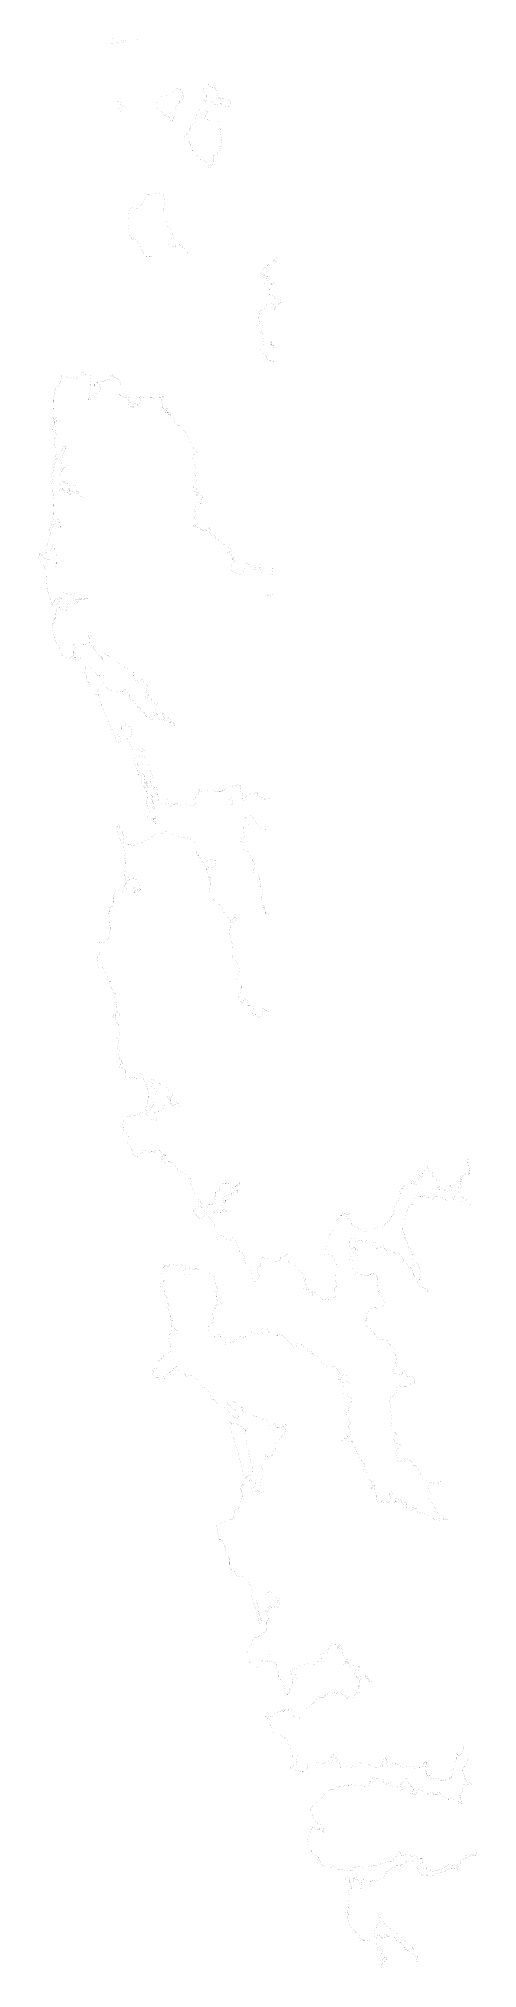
# Model space of a CAD drawing. Header units: metres. Extents: x 273899 to 302286, y 1977397 to 2102169.
import ezdxf

# ---------------------------------------------------------------- set-up
doc = ezdxf.new("R2010")
doc.units = ezdxf.units.M
doc.header["$MEASUREMENT"] = 0
doc.layers.add('HAZARDS LINE', color=1, linetype='Continuous')

msp = doc.modelspace()

# ---------------------------------------------------------------- linework, layer by layer
at = {"layer": 'HAZARDS LINE', "lineweight": 18}
for points, const_width in [([(279230, 2102162), (279401, 2101864), (279354, 2101888), (279210, 2101946), (278476, 2101809), (278478, 2102037), (278779, 2102026), (278784, 2102142), (278604, 2102168)], 3), ([(279619, 2102158), (279560, 2102078), (279463, 2101995), (279407, 2102044), (279338, 2102161)], 3), ([(280327, 2102151), (280325, 2102147), (280285, 2102124), (280212, 2102124), (280148, 2102121), (280100, 2102153)], 3), ([(289234, 2082285), (289182, 2082292), (289158, 2082296), (289118, 2082301), (289082, 2082306), (289070, 2082306), (289034, 2082302), (288982, 2082303), (288958, 2082320), (288942, 2082328), (288938, 2082332), (288943, 2082360), (288944, 2082416), (288948, 2082424), (288952, 2082448), (288965, 2082472), (288969, 2082492), (288966, 2082524), (288967, 2082576), (288963, 2082580), (288955, 2082580), (288935, 2082572), (288926, 2082549), (288918, 2082529), (288905, 2082509), (288889, 2082497), (288889, 2082485), (288893, 2082473), (288896, 2082453), (288908, 2082433), (288908, 2082417), (288882, 2082333), (288882, 2082309), (288898, 2082289), (288933, 2082264), (288937, 2082256), (288957, 2082236), (288985, 2082227), (289005, 2082223), (289017, 2082223), (289145, 2082212), (289217, 2082211), (289228, 2082199), (289232, 2082196)], 3), ([(274754, 2065578), (274754, 2065582), (274754, 2065578)], 3), ([(301852, 2026865), (301839, 2026850), (301821, 2026840), (301810, 2026839), (301789, 2026841), (301773, 2026846), (301770, 2026859), (301762, 2026872), (301754, 2026888), (301738, 2026900), (301718, 2026916), (301702, 2026925), (301691, 2026941), (301675, 2026965), (301659, 2026982), (301660, 2027050), (301665, 2027082), (301657, 2027086), (301612, 2027087), (301588, 2027091), (301593, 2027115), (301597, 2027123), (301589, 2027139), (301577, 2027164), (301570, 2027172), (301542, 2027184), (301526, 2027197), (301514, 2027213), (301502, 2027229), (301498, 2027229), (301474, 2027225), (301474, 2027221), (301470, 2027221), (301466, 2027218), (301462, 2027218), (301462, 2027222), (301454, 2027222), (301454, 2027226), (301450, 2027230), (301450, 2027234), (301398, 2027235), (301378, 2027243), (301358, 2027231), (301341, 2027227), (301330, 2027236), (301326, 2027256), (301322, 2027260), (301318, 2027260), (301314, 2027264), (301306, 2027264), (301306, 2027268), (301298, 2027268), (301294, 2027272), (301290, 2027272), (301290, 2027276), (301286, 2027281), (301282, 2027285), (301278, 2027285), (301278, 2027289), (301274, 2027297), (301266, 2027313), (301262, 2027317), (301259, 2027321), (301259, 2027325), (301219, 2027358), (301191, 2027378), (301175, 2027391), (301155, 2027399), (301151, 2027411), (301144, 2027439), (301124, 2027476), (301113, 2027504), (301114, 2027568), (301110, 2027581), (301098, 2027589), (301090, 2027601), (301090, 2027613), (301114, 2027613), (301115, 2027653), (301112, 2027741), (301133, 2027781), (301153, 2027801), (301161, 2027809), (301170, 2027809), (301186, 2027804), (301185, 2027800), (301189, 2027800), (301218, 2027808), (301222, 2027808), (301222, 2027812), (301218, 2027812), (301218, 2027816), (301214, 2027824), (301214, 2027828), (301210, 2027836), (301210, 2027840), (301206, 2027852), (301207, 2027864), (301211, 2027892), (301219, 2027924), (301236, 2027976), (301240, 2027980), (301241, 2027988), (301245, 2027992), (301245, 2027996), (301249, 2028004), (301253, 2028012), (301270, 2028068), (301270, 2028096), (301279, 2028112), (301287, 2028144), (301292, 2028184), (301288, 2028229), (301274, 2028333), (301274, 2028353), (301270, 2028358), (301267, 2028382), (301255, 2028410), (301255, 2028426), (301252, 2028446), (301252, 2028462), (301256, 2028478), (301264, 2028498), (301269, 2028518), (301269, 2028538), (301281, 2028558), (301294, 2028574), (301314, 2028598), (301375, 2028641), (301436, 2028684), (301472, 2028700), (301517, 2028711), (301545, 2028715), (301653, 2028713), (301681, 2028709), (301714, 2028716), (301726, 2028724), (301738, 2028736), (301762, 2028740), (301778, 2028735), (301855, 2028738), (301875, 2028738)], 3.01)]:
    msp.add_lwpolyline(points, dxfattribs=dict(at, const_width=const_width))
for points, const_width in [([(282936, 2098968), (282940, 2098968), (282940, 2098964), (282944, 2098964), (282968, 2098939), (282972, 2098939), (282972, 2098935), (282976, 2098935), (282980, 2098931), (282984, 2098931), (282996, 2098927), (283012, 2098919), (283020, 2098919), (283032, 2098911), (283036, 2098911), (283036, 2098907), (283044, 2098903), (283044, 2098898), (283048, 2098894), (283052, 2098886), (283056, 2098882), (283067, 2098870), (283087, 2098850), (283091, 2098846), (283091, 2098842), (283095, 2098842), (283123, 2098818), (283135, 2098814), (283135, 2098810), (283139, 2098810), (283143, 2098805), (283155, 2098801), (283163, 2098797), (283171, 2098797), (283175, 2098793), (283183, 2098793), (283183, 2098789), (283207, 2098769), (283211, 2098769), (283211, 2098765), (283215, 2098765), (283219, 2098761), (283230, 2098757), (283234, 2098757), (283238, 2098753), (283238, 2098749), (283242, 2098748), (283242, 2098720), (283234, 2098721), (283234, 2098689), (283230, 2098685), (283230, 2098681), (283226, 2098669), (283226, 2098665), (283218, 2098657), (283213, 2098653), (283213, 2098645), (283209, 2098641), (283209, 2098637), (283201, 2098613), (283197, 2098609), (283197, 2098605), (283193, 2098605), (283189, 2098601), (283189, 2098597), (283193, 2098593), (283193, 2098585), (283197, 2098585), (283197, 2098581), (283201, 2098577), (283200, 2098549), (283196, 2098533), (283196, 2098529), (283200, 2098525), (283200, 2098513), (283196, 2098501), (283196, 2098489), (283200, 2098489), (283200, 2098485), (283196, 2098481), (283200, 2098481), (283200, 2098473), (283224, 2098472), (283224, 2098468), (283248, 2098468), (283284, 2098472), (283296, 2098472), (283296, 2098476), (283324, 2098475), (283328, 2098471), (283332, 2098459), (283332, 2098451), (283328, 2098447), (283327, 2098427), (283331, 2098423), (283331, 2098419), (283327, 2098419), (283323, 2098415), (283315, 2098415), (283315, 2098411), (283307, 2098412), (283295, 2098408), (283291, 2098408), (283275, 2098404), (283271, 2098404), (283263, 2098400), (283255, 2098400), (283255, 2098372), (283267, 2098372), (283267, 2098368), (283275, 2098368), (283279, 2098364), (283287, 2098360), (283287, 2098356), (283291, 2098356), (283290, 2098316), (283286, 2098312), (283274, 2098300), (283270, 2098292), (283270, 2098288), (283266, 2098288), (283266, 2098284), (283242, 2098244), (283234, 2098240), (283221, 2098228), (283213, 2098220), (283209, 2098220), (283201, 2098216), (283193, 2098212), (283189, 2098213), (283185, 2098209), (283181, 2098209), (283173, 2098197), (283173, 2098193), (283161, 2098181), (283157, 2098177), (283153, 2098169), (283149, 2098169), (283141, 2098161), (283141, 2098157), (283137, 2098157), (283137, 2098161), (283129, 2098161), (283129, 2098165), (283125, 2098169), (283121, 2098169), (283121, 2098177), (283129, 2098189), (283133, 2098201), (283145, 2098221), (283145, 2098225), (283150, 2098245), (283154, 2098245), (283154, 2098249), (283150, 2098257), (283146, 2098269), (283146, 2098285), (283150, 2098293), (283150, 2098301), (283146, 2098305), (283142, 2098305), (283142, 2098309), (283126, 2098317), (283126, 2098321), (283122, 2098325), (283122, 2098333), (283126, 2098337), (283126, 2098341), (283134, 2098345), (283135, 2098349), (283143, 2098357), (283143, 2098361), (283147, 2098361), (283147, 2098365), (283143, 2098365), (283139, 2098369), (283131, 2098369), (283127, 2098365), (283111, 2098357), (283107, 2098353), (283102, 2098333), (283086, 2098286), (283082, 2098270), (283078, 2098262), (283074, 2098250), (283069, 2098246), (283069, 2098242), (283065, 2098242), (283065, 2098238), (283061, 2098230), (283057, 2098226), (283053, 2098226), (283053, 2098218), (283045, 2098206), (283041, 2098202), (283041, 2098198), (283037, 2098186), (283033, 2098174), (283029, 2098166), (283029, 2098162), (283025, 2098162), (283020, 2098142), (283020, 2098138), (283016, 2098126), (283016, 2098098), (283020, 2098098), (283020, 2098094), (283024, 2098094), (283032, 2098086), (283032, 2098078), (283028, 2098074), (283028, 2098066), (283024, 2098066), (283016, 2098058), (283012, 2098054), (282995, 2098038), (282991, 2098030), (282991, 2098026), (282987, 2098026), (282983, 2098022), (282983, 2098018), (282979, 2098014), (282971, 2098010), (282971, 2098002), (282967, 2098002), (282963, 2097994), (282951, 2097983), (282947, 2097983), (282943, 2097979), (282943, 2097975), (282939, 2097975), (282939, 2097971), (282935, 2097963), (282935, 2097959), (282927, 2097951), (282923, 2097943), (282922, 2097939), (282918, 2097935), (282914, 2097931), (282910, 2097923), (282906, 2097919), (282902, 2097911), (282898, 2097907), (282898, 2097903), (282890, 2097903), (282882, 2097895), (282866, 2097891), (282858, 2097883), (282846, 2097876), (282834, 2097860), (282826, 2097856), (282805, 2097844), (282801, 2097844), (282797, 2097840), (282789, 2097832), (282789, 2097812), (282781, 2097788), (282781, 2097780), (282777, 2097772), (282777, 2097744), (282780, 2097740), (282780, 2097732), (282776, 2097728), (282776, 2097700), (282772, 2097696), (282772, 2097692), (282776, 2097688), (282776, 2097680), (282780, 2097672), (282779, 2097624), (282775, 2097616), (282775, 2097604), (282771, 2097588), (282771, 2097584), (282767, 2097576), (282767, 2097572), (282763, 2097568), (282763, 2097564), (282759, 2097556), (282755, 2097556), (282755, 2097552), (282751, 2097544), (282751, 2097540), (282746, 2097524), (282734, 2097492), (282734, 2097488), (282730, 2097472), (282730, 2097468), (282714, 2097468), (282714, 2097464), (282706, 2097444), (282706, 2097436), (282701, 2097433), (282701, 2097388), (282697, 2097389), (282696, 2097272), (282692, 2097268), (282692, 2097264), (282688, 2097264), (282688, 2097260), (282684, 2097257), (282684, 2097253), (282680, 2097253), (282680, 2097245), (282676, 2097241), (282671, 2097221), (282675, 2097221), (282675, 2097217), (282679, 2097205), (282679, 2097201), (282675, 2097185), (282671, 2097173), (282671, 2097149), (282667, 2097145), (282667, 2097141), (282659, 2097129), (282655, 2097125), (282651, 2097125), (282650, 2097121), (282646, 2097121), (282642, 2097117), (282642, 2097113), (282638, 2097113), (282638, 2097109), (282634, 2097101), (282630, 2097097), (282626, 2097081), (282618, 2097069), (282610, 2097049), (282610, 2097037), (282613, 2096997), (282617, 2096981), (282597, 2096981), (282581, 2096977), (282561, 2096945), (282577, 2096925), (282581, 2096921), (282584, 2096893), (282580, 2096889), (282572, 2096885), (282572, 2096877), (282568, 2096873), (282556, 2096873), (282548, 2096877), (282540, 2096866), (282524, 2096862), (282508, 2096858), (282500, 2096862), (282496, 2096866), (282488, 2096870), (282472, 2096870), (282464, 2096874), (282444, 2096874), (282440, 2096903), (282409, 2097003), (282398, 2097043), (282378, 2097059), (282342, 2097092), (282306, 2097120), (282298, 2097132), (282286, 2097124), (282282, 2097128), (282282, 2097132), (282278, 2097132), (282279, 2097160), (282275, 2097160), (282271, 2097164), (282267, 2097164), (282259, 2097169), (282259, 2097173), (282251, 2097173), (282243, 2097177), (282227, 2097177), (282211, 2097181), (282207, 2097185), (282207, 2097189), (282211, 2097189), (282231, 2097193), (282235, 2097193), (282251, 2097197), (282255, 2097197), (282255, 2097217), (282251, 2097217), (282243, 2097225), (282231, 2097233), (282183, 2097233), (282171, 2097241), (282167, 2097241), (282163, 2097237), (282159, 2097234), (282155, 2097226), (282155, 2097169), (282151, 2097166), (282143, 2097162), (282122, 2097162), (282107, 2097166), (282099, 2097166), (282095, 2097170), (282091, 2097170), (282087, 2097174), (282083, 2097178), (282079, 2097178), (282075, 2097182), (282071, 2097190), (282067, 2097194), (282059, 2097202), (282051, 2097215), (282047, 2097219), (282023, 2097231), (282007, 2097251), (281999, 2097271), (281976, 2097307), (281956, 2097344), (281932, 2097376), (281889, 2097420), (281829, 2097469), (281777, 2097497), (281690, 2097550), (281646, 2097579), (281606, 2097619), (281563, 2097684), (281551, 2097696), (281535, 2097700), (281519, 2097700), (281503, 2097708), (281495, 2097716), (281496, 2097740), (281504, 2097784), (281504, 2097824), (281517, 2097860), (281517, 2097896), (281509, 2097936), (281514, 2097984), (281526, 2097988), (281550, 2098020), (281579, 2098064), (281595, 2098124), (281595, 2098128), (281599, 2098128), (281656, 2098159), (281696, 2098203), (281700, 2098203), (281700, 2098207), (281704, 2098211), (281704, 2098219), (281708, 2098219), (281712, 2098227), (281716, 2098231), (281724, 2098235), (281724, 2098239), (281729, 2098242), (281733, 2098250), (281737, 2098258), (281745, 2098270), (281757, 2098282), (281761, 2098286), (281769, 2098294), (281813, 2098338), (281826, 2098350), (281838, 2098374), (281854, 2098397), (281870, 2098421), (281874, 2098429), (281878, 2098429), (281878, 2098433), (281882, 2098437), (281886, 2098437), (281887, 2098441), (281895, 2098441), (281895, 2098445), (281903, 2098449), (281903, 2098453), (281907, 2098453), (281907, 2098449), (281919, 2098449), (281923, 2098445), (281931, 2098445), (281935, 2098441), (281939, 2098441), (281947, 2098437), (281951, 2098437), (281974, 2098424), (281982, 2098420), (281986, 2098416), (281994, 2098416), (282010, 2098412), (282046, 2098412), (282074, 2098415), (282095, 2098423), (282135, 2098447), (282171, 2098458), (282187, 2098462), (282195, 2098466), (282203, 2098478), (282227, 2098506), (282256, 2098526), (282272, 2098538), (282280, 2098541), (282288, 2098545), (282304, 2098553), (282348, 2098565), (282388, 2098584), (282428, 2098604), (282461, 2098616), (282469, 2098624), (282485, 2098640), (282489, 2098648), (282493, 2098652), (282501, 2098651), (282505, 2098655), (282509, 2098655), (282509, 2098675), (282513, 2098679), (282517, 2098679), (282521, 2098683), (282521, 2098687), (282529, 2098691), (282537, 2098695), (282541, 2098695), (282562, 2098707), (282590, 2098723), (282594, 2098727), (282594, 2098731), (282598, 2098735), (282598, 2098739), (282602, 2098743), (282606, 2098747), (282610, 2098751), (282614, 2098754), (282622, 2098762), (282630, 2098770), (282634, 2098774), (282642, 2098782), (282646, 2098786), (282654, 2098794), (282658, 2098798), (282687, 2098838), (282691, 2098842), (282691, 2098846), (282695, 2098846), (282695, 2098850), (282699, 2098850), (282707, 2098854), (282711, 2098858), (282715, 2098858), (282719, 2098862), (282727, 2098865), (282731, 2098869), (282747, 2098877), (282747, 2098881), (282751, 2098881), (282751, 2098885), (282755, 2098893), (282759, 2098893), (282759, 2098897), (282768, 2098901), (282768, 2098905), (282792, 2098925), (282796, 2098929), (282800, 2098933), (282808, 2098937), (282808, 2098941), (282812, 2098945), (282824, 2098949), (282824, 2098953), (282828, 2098953), (282832, 2098957), (282836, 2098961), (282840, 2098964), (282872, 2098964), (282876, 2098960), (282880, 2098960), (282880, 2098956), (282888, 2098956), (282900, 2098952), (282908, 2098952), (282908, 2098956), (282916, 2098956), (282932, 2098964)], 3), ([(284860, 2099213), (284868, 2099201), (284868, 2099185), (284864, 2099185), (284868, 2099185), (284876, 2099169), (284880, 2099165), (284883, 2099161), (284891, 2099145), (284891, 2099141), (284895, 2099141), (284895, 2099137), (284903, 2099137), (284903, 2099133), (284911, 2099125), (284915, 2099113), (284923, 2099105), (284959, 2099104), (284983, 2099096), (285003, 2099092), (285011, 2099092), (285035, 2099080), (285051, 2099072), (285063, 2099063), (285083, 2099047), (285087, 2099047), (285091, 2099043), (285106, 2099039), (285114, 2099035), (285122, 2099031), (285134, 2099027), (285134, 2099023), (285138, 2099023), (285142, 2099027), (285146, 2099027), (285154, 2099030), (285158, 2099030), (285166, 2099034), (285174, 2099034), (285182, 2099030), (285202, 2099018), (285206, 2099014), (285214, 2099014), (285218, 2099018), (285226, 2099030), (285230, 2099030), (285235, 2099034), (285251, 2099034), (285250, 2099030), (285254, 2099026), (285262, 2099013), (285266, 2099005), (285274, 2098993), (285274, 2098989), (285278, 2098989), (285278, 2098985), (285282, 2098985), (285282, 2098981), (285286, 2098973), (285290, 2098973), (285290, 2098969), (285294, 2098969), (285306, 2098949), (285306, 2098945), (285314, 2098937), (285314, 2098933), (285318, 2098929), (285321, 2098921), (285329, 2098905), (285333, 2098905), (285333, 2098901), (285337, 2098897), (285337, 2098893), (285341, 2098893), (285341, 2098889), (285345, 2098885), (285345, 2098881), (285349, 2098881), (285361, 2098860), (285365, 2098856), (285369, 2098852), (285369, 2098848), (285381, 2098832), (285385, 2098824), (285396, 2098808), (285400, 2098804), (285404, 2098796), (285408, 2098792), (285416, 2098780), (285420, 2098772), (285424, 2098772), (285432, 2098756), (285436, 2098756), (285440, 2098748), (285444, 2098739), (285448, 2098735), (285464, 2098711), (285467, 2098699), (285471, 2098691), (285487, 2098667), (285491, 2098659), (285495, 2098659), (285499, 2098651), (285515, 2098619), (285519, 2098615), (285519, 2098611), (285515, 2098611), (285511, 2098615), (285507, 2098619), (285507, 2098615), (285503, 2098615), (285499, 2098611), (285491, 2098603), (285491, 2098599), (285487, 2098599), (285482, 2098587), (285482, 2098583), (285478, 2098575), (285482, 2098571), (285482, 2098555), (285486, 2098547), (285486, 2098527), (285490, 2098519), (285494, 2098519), (285494, 2098511), (285490, 2098507), (285490, 2098491), (285493, 2098487), (285501, 2098479), (285505, 2098471), (285525, 2098434), (285541, 2098410), (285549, 2098398), (285553, 2098394), (285564, 2098374), (285572, 2098354), (285580, 2098346), (285584, 2098334), (285584, 2098330), (285588, 2098326), (285588, 2098318), (285592, 2098302), (285592, 2098298), (285595, 2098266), (285603, 2098266), (285616, 2098273), (285624, 2098273), (285624, 2098277), (285628, 2098277), (285632, 2098281), (285640, 2098281), (285640, 2098277), (285644, 2098277), (285644, 2098273), (285639, 2098265), (285639, 2098253), (285635, 2098245), (285635, 2098241), (285631, 2098237), (285627, 2098237), (285627, 2098233), (285623, 2098233), (285619, 2098229), (285639, 2098229), (285647, 2098233), (285699, 2098233), (285715, 2098228), (285723, 2098228), (285735, 2098224), (285751, 2098224), (285767, 2098236), (285767, 2098240), (285771, 2098240), (285775, 2098244), (285775, 2098248), (285779, 2098252), (285779, 2098256), (285784, 2098260), (285788, 2098260), (285792, 2098264), (285796, 2098264), (285800, 2098268), (285812, 2098268), (285820, 2098275), (285824, 2098275), (285828, 2098279), (285848, 2098279), (285872, 2098275), (285876, 2098275), (285900, 2098271), (285904, 2098271), (285920, 2098275), (285920, 2098279), (285948, 2098278), (285960, 2098282), (285964, 2098282), (285988, 2098286), (285992, 2098286), (285992, 2098290), (285996, 2098298), (285996, 2098302), (286016, 2098306), (286020, 2098310), (286048, 2098309), (286064, 2098305), (286084, 2098301), (286084, 2098297), (286088, 2098297), (286096, 2098293), (286100, 2098293), (286104, 2098289), (286112, 2098285), (286120, 2098281), (286120, 2098277), (286124, 2098273), (286132, 2098265), (286152, 2098248), (286160, 2098244), (286160, 2098240), (286168, 2098240), (286172, 2098248), (286172, 2098252), (286176, 2098252), (286188, 2098244), (286192, 2098240), (286208, 2098232), (286212, 2098228), (286220, 2098228), (286231, 2098220), (286235, 2098219), (286235, 2098215), (286239, 2098211), (286243, 2098211), (286275, 2098183), (286283, 2098175), (286283, 2098171), (286307, 2098143), (286307, 2098135), (286303, 2098135), (286303, 2098131), (286307, 2098131), (286307, 2098123), (286311, 2098119), (286311, 2098115), (286315, 2098115), (286314, 2098095), (286322, 2098091), (286326, 2098087), (286330, 2098082), (286330, 2098078), (286334, 2098074), (286334, 2098062), (286342, 2098054), (286346, 2098054), (286350, 2098050), (286354, 2098046), (286354, 2098042), (286350, 2098038), (286350, 2098022), (286361, 2098002), (286361, 2097998), (286365, 2097994), (286365, 2097990), (286361, 2097990), (286361, 2097962), (286329, 2097958), (286325, 2097958), (286321, 2097990), (286321, 2097998), (286317, 2098003), (286317, 2098007), (286314, 2098011), (286309, 2098007), (286301, 2098003), (286301, 2097999), (286297, 2097995), (286297, 2097987), (286285, 2097959), (286281, 2097951), (286277, 2097943), (286273, 2097931), (286269, 2097911), (286260, 2097891), (286256, 2097891), (286256, 2097887), (286252, 2097887), (286248, 2097883), (286240, 2097879), (286236, 2097875), (286236, 2097871), (286240, 2097871), (286240, 2097859), (286244, 2097855), (286240, 2097851), (286228, 2097839), (286208, 2097815), (286200, 2097811), (286192, 2097812), (286188, 2097816), (286172, 2097816), (286172, 2097812), (286168, 2097812), (286163, 2097808), (286163, 2097800), (286167, 2097800), (286167, 2097796), (286171, 2097796), (286171, 2097784), (286167, 2097784), (286167, 2097780), (286155, 2097780), (286151, 2097776), (286147, 2097776), (286143, 2097772), (286127, 2097768), (286127, 2097764), (286115, 2097764), (286115, 2097768), (286111, 2097768), (286111, 2097772), (286107, 2097772), (286107, 2097768), (286099, 2097764), (286095, 2097764), (286095, 2097752), (286091, 2097752), (286091, 2097744), (286087, 2097744), (286083, 2097741), (286071, 2097741), (286067, 2097745), (286063, 2097745), (286063, 2097741), (286059, 2097737), (286059, 2097729), (286055, 2097729), (286039, 2097733), (286035, 2097733), (286035, 2097729), (286031, 2097729), (286031, 2097725), (286027, 2097725), (286027, 2097729), (286023, 2097729), (286023, 2097737), (286019, 2097737), (286015, 2097741), (286015, 2097745), (286011, 2097745), (286003, 2097749), (285999, 2097749), (285995, 2097753), (285995, 2097757), (285991, 2097757), (285979, 2097754), (285975, 2097754), (285967, 2097750), (285955, 2097750), (285955, 2097754), (285951, 2097758), (285951, 2097766), (285947, 2097766), (285943, 2097770), (285943, 2097774), (285939, 2097782), (285931, 2097782), (285931, 2097786), (285927, 2097790), (285919, 2097794), (285911, 2097798), (285911, 2097802), (285907, 2097802), (285907, 2097806), (285903, 2097806), (285887, 2097810), (285879, 2097815), (285875, 2097815), (285875, 2097819), (285871, 2097819), (285867, 2097823), (285863, 2097823), (285855, 2097827), (285851, 2097827), (285840, 2097835), (285832, 2097839), (285828, 2097843), (285812, 2097847), (285800, 2097855), (285796, 2097855), (285788, 2097863), (285784, 2097863), (285760, 2097884), (285756, 2097888), (285752, 2097892), (285752, 2097900), (285744, 2097912), (285744, 2097916), (285740, 2097920), (285736, 2097924), (285728, 2097932), (285724, 2097932), (285720, 2097936), (285720, 2097940), (285724, 2097940), (285720, 2097944), (285717, 2097948), (285712, 2097948), (285713, 2097952), (285665, 2097953), (285665, 2097957), (285661, 2097957), (285657, 2097965), (285653, 2097965), (285653, 2097969), (285645, 2097969), (285645, 2097973), (285641, 2097973), (285641, 2097977), (285645, 2097981), (285645, 2097985), (285629, 2097985), (285629, 2097973), (285625, 2097965), (285625, 2097961), (285621, 2097961), (285609, 2097957), (285601, 2097957), (285596, 2097953), (285588, 2097953), (285584, 2097957), (285576, 2097958), (285573, 2097962), (285553, 2097962), (285549, 2097966), (285541, 2097966), (285537, 2097962), (285528, 2097942), (285528, 2097938), (285524, 2097938), (285520, 2097926), (285520, 2097922), (285516, 2097918), (285508, 2097910), (285500, 2097906), (285500, 2097902), (285496, 2097890), (285492, 2097886), (285492, 2097878), (285488, 2097874), (285488, 2097870), (285483, 2097858), (285483, 2097846), (285487, 2097834), (285487, 2097830), (285491, 2097830), (285495, 2097826), (285499, 2097822), (285499, 2097818), (285495, 2097810), (285491, 2097806), (285491, 2097802), (285479, 2097802), (285479, 2097798), (285475, 2097798), (285463, 2097802), (285459, 2097799), (285439, 2097799), (285435, 2097795), (285427, 2097791), (285423, 2097787), (285403, 2097783), (285399, 2097779), (285391, 2097779), (285387, 2097783), (285387, 2097787), (285383, 2097791), (285383, 2097803), (285379, 2097807), (285379, 2097827), (285375, 2097835), (285375, 2097843), (285371, 2097843), (285371, 2097851), (285367, 2097859), (285359, 2097868), (285355, 2097868), (285356, 2097872), (285340, 2097872), (285336, 2097876), (285332, 2097876), (285324, 2097884), (285316, 2097888), (285316, 2097892), (285312, 2097896), (285312, 2097904), (285308, 2097908), (285308, 2097912), (285304, 2097920), (285300, 2097928), (285296, 2097932), (285288, 2097944), (285288, 2097952), (285284, 2097956), (285280, 2097960), (285280, 2097964), (285276, 2097972), (285272, 2097976), (285272, 2097980), (285268, 2097981), (285261, 2097993), (285257, 2097997), (285253, 2098001), (285245, 2098013), (285237, 2098021), (285237, 2098025), (285233, 2098025), (285229, 2098029), (285217, 2098037), (285209, 2098041), (285201, 2098041), (285201, 2098045), (285197, 2098045), (285193, 2098049), (285189, 2098057), (285185, 2098057), (285181, 2098065), (285177, 2098069), (285173, 2098073), (285173, 2098077), (285161, 2098078), (285161, 2098082), (285157, 2098082), (285157, 2098086), (285153, 2098090), (285149, 2098090), (285145, 2098094), (285130, 2098102), (285130, 2098106), (285118, 2098114), (285110, 2098114), (285110, 2098110), (285106, 2098114), (285090, 2098114), (285086, 2098118), (285078, 2098118), (285070, 2098123), (285058, 2098123), (285054, 2098127), (285050, 2098127), (285046, 2098131), (285042, 2098135), (285030, 2098143), (285026, 2098147), (285002, 2098167), (285002, 2098171), (284994, 2098171), (284994, 2098175), (284982, 2098175), (284982, 2098179), (284978, 2098179), (284978, 2098183), (284974, 2098187), (284974, 2098191), (284970, 2098196), (284966, 2098196), (284966, 2098200), (284962, 2098200), (284958, 2098204), (284954, 2098204), (284954, 2098208), (284950, 2098208), (284950, 2098212), (284938, 2098212), (284935, 2098216), (284934, 2098212), (284910, 2098212), (284906, 2098216), (284882, 2098216), (284882, 2098212), (284878, 2098212), (284878, 2098208), (284874, 2098208), (284874, 2098204), (284870, 2098204), (284838, 2098201), (284834, 2098197), (284790, 2098197), (284786, 2098193), (284778, 2098193), (284778, 2098189), (284774, 2098189), (284770, 2098185), (284762, 2098177), (284758, 2098178), (284758, 2098174), (284746, 2098170), (284742, 2098166), (284738, 2098166), (284738, 2098162), (284734, 2098162), (284734, 2098158), (284730, 2098154), (284730, 2098150), (284726, 2098150), (284706, 2098130), (284677, 2098110), (284669, 2098110), (284669, 2098106), (284657, 2098106), (284645, 2098111), (284605, 2098111), (284605, 2098107), (284601, 2098107), (284601, 2098103), (284597, 2098099), (284597, 2098091), (284593, 2098091), (284589, 2098087), (284581, 2098087), (284577, 2098083), (284573, 2098087), (284569, 2098091), (284565, 2098095), (284565, 2098107), (284561, 2098107), (284561, 2098127), (284569, 2098135), (284578, 2098143), (284586, 2098143), (284586, 2098147), (284598, 2098143), (284610, 2098143), (284610, 2098147), (284614, 2098147), (284614, 2098151), (284618, 2098151), (284618, 2098163), (284622, 2098163), (284622, 2098167), (284626, 2098167), (284630, 2098171), (284638, 2098171), (284654, 2098179), (284658, 2098182), (284662, 2098182), (284666, 2098186), (284674, 2098190), (284678, 2098190), (284686, 2098194), (284694, 2098194), (284698, 2098198), (284702, 2098198), (284706, 2098202), (284710, 2098202), (284718, 2098206), (284722, 2098210), (284726, 2098214), (284730, 2098218), (284734, 2098222), (284743, 2098230), (284747, 2098234), (284751, 2098234), (284751, 2098238), (284759, 2098266), (284755, 2098274), (284755, 2098286), (284759, 2098298), (284760, 2098386), (284764, 2098410), (284764, 2098418), (284760, 2098430), (284761, 2098502), (284757, 2098514), (284753, 2098526), (284754, 2098558), (284750, 2098562), (284750, 2098566), (284746, 2098566), (284742, 2098570), (284738, 2098570), (284734, 2098574), (284718, 2098590), (284698, 2098606), (284686, 2098615), (284674, 2098627), (284666, 2098635), (284654, 2098647), (284647, 2098659), (284643, 2098663), (284619, 2098695), (284603, 2098723), (284591, 2098744), (284587, 2098752), (284579, 2098760), (284580, 2098768), (284572, 2098788), (284568, 2098800), (284564, 2098812), (284560, 2098820), (284556, 2098828), (284552, 2098836), (284552, 2098844), (284548, 2098848), (284544, 2098852), (284536, 2098856), (284536, 2098864), (284540, 2098872), (284545, 2098876), (284557, 2098892), (284569, 2098916), (284589, 2098944), (284610, 2098980), (284626, 2099004), (284642, 2099027), (284683, 2099091), (284687, 2099095), (284687, 2099099), (284695, 2099107), (284711, 2099127), (284723, 2099139), (284731, 2099147), (284735, 2099151), (284743, 2099155), (284848, 2099206), (284856, 2099213)], 3), ([(279022, 2098148), (279018, 2098148), (279018, 2098144), (279014, 2098140), (279010, 2098136), (279006, 2098128), (279005, 2098116), (279001, 2098108), (279001, 2098104), (278997, 2098100), (278997, 2098092), (278989, 2098092), (278989, 2098088), (278981, 2098089), (278981, 2098085), (278973, 2098085), (278969, 2098081), (278969, 2098077), (278965, 2098077), (278965, 2098073), (278961, 2098073), (278945, 2098029), (278932, 2098021), (278924, 2098013), (278920, 2098009), (278900, 2097969), (278896, 2097957), (278884, 2097925), (278875, 2097901), (278887, 2097845), (278891, 2097825), (278914, 2097797), (278930, 2097765), (278934, 2097753), (278938, 2097745), (278938, 2097741), (278942, 2097741), (278946, 2097737), (278950, 2097737), (278954, 2097732), (278954, 2097728), (278958, 2097716), (279010, 2097716), (279045, 2097700), (279097, 2097667), (279153, 2097622), (279181, 2097594), (279204, 2097566), (279216, 2097530), (279219, 2097454), (279231, 2097426), (279235, 2097430), (279235, 2097434), (279239, 2097434), (279243, 2097437), (279247, 2097441), (279251, 2097441), (279267, 2097449), (279275, 2097449), (279287, 2097453), (279291, 2097453), (279315, 2097461), (279335, 2097461), (279355, 2097456), (279371, 2097452), (279375, 2097452), (279391, 2097444), (279395, 2097444), (279395, 2097440), (279399, 2097440), (279403, 2097436), (279407, 2097436), (279436, 2097496), (279464, 2097523), (279492, 2097527), (279488, 2097539), (279489, 2097579), (279493, 2097583), (279493, 2097603), (279513, 2097603), (279517, 2097615), (279537, 2097619), (279537, 2097623), (279533, 2097639), (279525, 2097651), (279521, 2097659), (279514, 2097675), (279514, 2097679), (279506, 2097695), (279474, 2097728), (279454, 2097760), (279451, 2097784), (279447, 2097788), (279423, 2097788), (279423, 2097784), (279403, 2097784), (279374, 2097761), (279366, 2097769), (279366, 2097773), (279362, 2097773), (279354, 2097777), (279350, 2097777), (279346, 2097785), (279339, 2097789), (279331, 2097793), (279299, 2097809), (279291, 2097813), (279291, 2097817), (279287, 2097817), (279287, 2097821), (279283, 2097821), (279263, 2097850), (279263, 2097854), (279259, 2097854), (279239, 2097870), (279239, 2097874), (279235, 2097874), (279235, 2097878), (279227, 2097890), (279223, 2097894), (279220, 2097902), (279220, 2097918), (279224, 2097922), (279224, 2097926), (279228, 2097930), (279232, 2097934), (279236, 2097938), (279236, 2097946), (279240, 2097950), (279240, 2097982), (279236, 2097982), (279236, 2097990), (279232, 2097990), (279213, 2098006), (279205, 2098014), (279201, 2098018), (279193, 2098018), (279189, 2098014), (279173, 2098015), (279165, 2098023), (279145, 2098035), (279113, 2098055), (279101, 2098063), (279097, 2098063), (279061, 2098068), (279049, 2098080), (279034, 2098128), (279030, 2098136), (279030, 2098140), (279026, 2098140), (279022, 2098144)], 3), ([(283518, 2095707), (283569, 2095611), (283581, 2095607), (283726, 2095329), (283726, 2095277), (283712, 2095089), (283858, 2094931), (284033, 2094746), (284338, 2094414), (284512, 2094220), (284568, 2094256), (284645, 2094311), (284673, 2094275), (284843, 2094061), (284854, 2094005), (284885, 2093889), (284905, 2093832), (284905, 2093836), (284909, 2093836), (284925, 2093828), (284952, 2093808), (284960, 2093804), (284964, 2093808), (284977, 2093816), (284981, 2093824), (284989, 2093828), (285009, 2093843), (285049, 2093855), (285061, 2093879), (285078, 2093927), (285082, 2093927), (285126, 2093902), (285126, 2093906), (285130, 2093906), (285130, 2093930), (285126, 2093942), (285126, 2093958), (285122, 2093962), (285122, 2093966), (285118, 2093971), (285118, 2093975), (285114, 2093979), (285106, 2093983), (285074, 2093983), (285050, 2093991), (285046, 2093999), (285035, 2094015), (285027, 2094023), (285027, 2094027), (285023, 2094039), (285023, 2094047), (285027, 2094055), (285027, 2094063), (285031, 2094071), (285039, 2094075), (285051, 2094075), (285055, 2094071), (285071, 2094051), (285083, 2094039), (285099, 2094031), (285103, 2094031), (285155, 2094054), (285171, 2094054), (285211, 2094014), (285215, 2094010), (285227, 2094009), (285235, 2094017), (285239, 2094025), (285247, 2094049), (285251, 2094093), (285248, 2094165), (285248, 2094185), (285240, 2094202), (285237, 2094222), (285237, 2094274), (285229, 2094298), (285238, 2094342), (285242, 2094370), (285246, 2094382), (285246, 2094390), (285219, 2094462), (285199, 2094518), (285196, 2094534), (285188, 2094554), (285188, 2094574), (285192, 2094586), (285204, 2094610), (285208, 2094614), (285224, 2094618), (285257, 2094626), (285261, 2094626), (285264, 2094622), (285268, 2094622), (285276, 2094618), (285280, 2094610), (285284, 2094609), (285288, 2094601), (285292, 2094597), (285300, 2094597), (285312, 2094601), (285336, 2094613), (285353, 2094625), (285361, 2094633), (285369, 2094645), (285377, 2094649), (285405, 2094676), (285417, 2094688), (285429, 2094704), (285466, 2094768), (285474, 2094784), (285498, 2094796), (285518, 2094811), (285527, 2094819), (285535, 2094831), (285543, 2094843), (285543, 2094855), (285535, 2094871), (285523, 2094883), (285519, 2094887), (285519, 2094903), (285523, 2094903), (285523, 2094907), (285527, 2094911), (285544, 2094923), (285552, 2094927), (285576, 2094927), (285592, 2094943), (285616, 2094975), (285624, 2094983), (285628, 2094995), (285641, 2095018), (285645, 2095038), (285649, 2095050), (285649, 2095066), (285653, 2095086), (285654, 2095130), (285674, 2095154), (285678, 2095162), (285690, 2095174), (285694, 2095178), (285702, 2095186), (285710, 2095194), (285710, 2095198), (285714, 2095206), (285718, 2095214), (285719, 2095238), (285715, 2095262), (285715, 2095290), (285719, 2095294), (285727, 2095294), (285735, 2095298), (285739, 2095298), (285743, 2095314), (285752, 2095418), (285753, 2095442), (285749, 2095462), (285745, 2095478), (285737, 2095498), (285737, 2095510), (285742, 2095538), (285750, 2095590), (285754, 2095618), (285754, 2095638), (285751, 2095646), (285751, 2095658), (285755, 2095662), (285755, 2095666), (285759, 2095674), (285759, 2095682), (285755, 2095694), (285747, 2095710), (285747, 2095722), (285744, 2095754), (285736, 2095774), (285732, 2095802), (285736, 2095822), (285740, 2095834), (285740, 2095846), (285733, 2095870), (285729, 2095882), (285729, 2095890), (285725, 2095902), (285709, 2095923), (285705, 2095927), (285697, 2095927), (285697, 2095931), (285689, 2095931), (285674, 2095963), (285662, 2095975), (285658, 2095991), (285658, 2096035), (285662, 2096039), (285674, 2096047), (285678, 2096051), (285682, 2096051), (285683, 2096067), (285679, 2096075), (285671, 2096083), (285663, 2096091), (285659, 2096099), (285663, 2096103), (285663, 2096107), (285667, 2096115), (285663, 2096127), (285659, 2096139), (285655, 2096167), (285656, 2096223), (285648, 2096255), (285644, 2096267), (285645, 2096295), (285629, 2096340), (285621, 2096364), (285617, 2096376), (285618, 2096384), (285622, 2096388), (285622, 2096392), (285634, 2096412), (285642, 2096420), (285642, 2096440), (285626, 2096468), (285611, 2096492), (285607, 2096516), (285603, 2096524), (285599, 2096528), (285591, 2096532), (285587, 2096532), (285579, 2096536), (285571, 2096544), (285563, 2096556), (285563, 2096568), (285571, 2096588), (285571, 2096592), (285576, 2096600), (285576, 2096620), (285568, 2096632), (285552, 2096661), (285552, 2096669), (285564, 2096693), (285565, 2096709), (285569, 2096721), (285597, 2096756), (285597, 2096760), (285526, 2096817), (285482, 2096845), (285450, 2096850), (285390, 2096866), (285262, 2096868), (285246, 2096876), (285218, 2096884), (285202, 2096888), (285194, 2096888), (285190, 2096884), (285186, 2096876), (285178, 2096876), (285154, 2096881), (285010, 2096882), (284986, 2096886), (284974, 2096890), (284838, 2096920), (284643, 2097030), (284827, 2097444), (284341, 2097681), (284059, 2097075), (283973, 2096872), (283997, 2096848), (284017, 2096839), (284028, 2096759), (283906, 2096604), (283827, 2096633), (283688, 2096342), (283623, 2096215), (283387, 2095877), (283355, 2095849), (283295, 2095857), (283291, 2095846), (283331, 2095837), (283335, 2095833), (283363, 2095833), (283367, 2095841), (283391, 2095841), (283419, 2095828), (283443, 2095812)], 3), ([(274593, 2070462), (274597, 2070462)], 3), ([(275291, 2065785), (275287, 2065785)], 3), ([(286318, 2012339), (286318, 2012343), (286303, 2012404), (286303, 2012408), (286299, 2012412), (286299, 2012416), (286299, 2012420), (286299, 2012424), (286273, 2012564), (286273, 2012572), (286289, 2012580), (286317, 2012604), (286317, 2012608), (286321, 2012616), (286321, 2012620), (286325, 2012624), (286325, 2012628), (286329, 2012628), (286314, 2012676), (286314, 2012680), (286314, 2012696), (286310, 2012700), (286310, 2012712), (286314, 2012716), (286322, 2012720), (286330, 2012720), (286330, 2012716), (286334, 2012712), (286338, 2012708), (286354, 2012700), (286362, 2012695), (286366, 2012695), (286366, 2012691), (286366, 2012683), (286366, 2012679), (286366, 2012675), (286366, 2012671), (286362, 2012655), (286357, 2012631), (286357, 2012627), (286353, 2012627), (286357, 2012623), (286357, 2012619), (286357, 2012615), (286357, 2012611), (286357, 2012603), (286357, 2012583), (286361, 2012571), (286372, 2012523), (286372, 2012515), (286376, 2012511), (286428, 2012539), (286433, 2012551), (286433, 2012567), (286437, 2012567), (286441, 2012583), (286441, 2012587), (286445, 2012594), (286445, 2012598), (286469, 2012614), (286473, 2012618), (286481, 2012622), (286485, 2012622), (286485, 2012626), (286489, 2012626), (286494, 2012630), (286494, 2012634), (286502, 2012642), (286518, 2012658), (286538, 2012670), (286546, 2012674), (286546, 2012678), (286550, 2012678), (286554, 2012682), (286558, 2012681), (286562, 2012685), (286574, 2012685), (286578, 2012685), (286586, 2012689), (286594, 2012689), (286598, 2012689), (286606, 2012689), (286638, 2012681), (286718, 2012656), (286722, 2012656), (286722, 2012652), (286726, 2012648), (286726, 2012644), (286726, 2012636), (286726, 2012628), (286710, 2012604), (286710, 2012600), (286709, 2012596), (286709, 2012592), (286717, 2012592), (286733, 2012592), (286749, 2012591), (286757, 2012587), (286761, 2012587), (286773, 2012579), (286785, 2012571), (286825, 2012523), (286833, 2012506), (286837, 2012502), (286845, 2012498), (286865, 2012494), (286881, 2012490), (286909, 2012482), (286924, 2012469), (286936, 2012457), (286940, 2012449), (286944, 2012441), (286952, 2012437), (286984, 2012425), (286996, 2012421), (287008, 2012408), (287016, 2012396), (287024, 2012360), (287031, 2012348), (287039, 2012340), (287063, 2012324), (287091, 2012311), (287103, 2012307), (287107, 2012307), (287115, 2012307), (287123, 2012307), (287131, 2012307), (287135, 2012303), (287147, 2012303), (287151, 2012299), (287163, 2012295), (287187, 2012274), (287203, 2012266), (287247, 2012250), (287251, 2012250), (287259, 2012238), (287262, 2012226), (287262, 2012198), (287261, 2012121), (287257, 2012117), (287253, 2012069), (287253, 2012065), (287249, 2012057), (287249, 2012041), (287244, 2012025), (287244, 2012021), (287240, 2012022), (287240, 2012005), (287240, 2012001), (287236, 2011982), (287236, 2011977), (287236, 2011961), (287236, 2011957), (287236, 2011953), (287232, 2011949), (287232, 2011945), (287236, 2011941), (287236, 2011937), (287231, 2011909), (287227, 2011873), (287227, 2011865), (287227, 2011857), (287226, 2011833), (287226, 2011829), (287293, 2011692), (287297, 2011672), (287305, 2011632), (287312, 2011604), (287316, 2011576), (287324, 2011544), (287331, 2011516), (287331, 2011492), (287335, 2011480), (287335, 2011476), (287335, 2011464), (287335, 2011440), (287338, 2011428), (287365, 2011291), (287369, 2011283), (287369, 2011271), (287369, 2011263), (287369, 2011259), (287373, 2011251), (287377, 2011239), (287377, 2011235), (287380, 2011211), (287380, 2011207), (287388, 2011191), (287388, 2011183), (287400, 2011147), (287400, 2011143), (287404, 2011138), (287404, 2011134), (287407, 2011118), (287407, 2011110), (287411, 2011102), (287411, 2011098), (287415, 2011090), (287415, 2011086), (287415, 2011082), (287423, 2011038), (287427, 2011034), (287430, 2011014), (287438, 2010994), (287442, 2010986), (287446, 2010982), (287446, 2010958), (287450, 2010950), (287445, 2010910), (287445, 2010902), (287449, 2010890), (287449, 2010886), (287457, 2010854), (287457, 2010845), (287473, 2010833), (287477, 2010833), (287481, 2010833), (287525, 2010841), (287533, 2010817), (287492, 2010805), (287484, 2010801), (287484, 2010797), (287484, 2010769), (287488, 2010741), (287492, 2010733), (287503, 2010701), (287507, 2010689), (287507, 2010681), (287507, 2010677), (287507, 2010673), (287527, 2010632), (287527, 2010620), (287527, 2010616), (287530, 2010612), (287534, 2010612), (287538, 2010612), (287547, 2010616), (287555, 2010620), (287559, 2010620), (287563, 2010620), (287563, 2010616), (287567, 2010612), (287570, 2010608), (287574, 2010604), (287578, 2010600), (287578, 2010596), (287582, 2010592), (287582, 2010588), (287582, 2010584), (287582, 2010580), (287582, 2010576), (287578, 2010572), (287578, 2010568), (287578, 2010564), (287574, 2010560), (287570, 2010556), (287562, 2010548), (287562, 2010544), (287558, 2010544), (287554, 2010540), (287554, 2010536), (287554, 2010532), (287550, 2010532), (287554, 2010532), (287541, 2010484), (287541, 2010480), (287541, 2010476), (287545, 2010476), (287545, 2010472), (287549, 2010468), (287549, 2010464), (287553, 2010460), (287557, 2010452), (287565, 2010444), (287565, 2010440), (287580, 2010392), (287587, 2010303), (287591, 2010287), (287595, 2010263), (287599, 2010251), (287599, 2010247), (287607, 2010219), (287606, 2010207), (287610, 2010203), (287610, 2010195), (287610, 2010191), (287625, 2010107), (287625, 2010103), (287629, 2010095), (287629, 2010083), (287629, 2010079), (287633, 2010075), (287633, 2010066), (287633, 2010062), (287633, 2010058), (287633, 2010054), (287637, 2010050), (287637, 2010046), (287637, 2010042), (287641, 2010038), (287645, 2010018), (287644, 2010006), (287648, 2009998), (287648, 2009994), (287648, 2009986), (287648, 2009978), (287648, 2009974), (287648, 2009970), (287648, 2009966), (287648, 2009962), (287648, 2009958), (287648, 2009954), (287648, 2009950), (287644, 2009946), (287644, 2009942), (287648, 2009938), (287648, 2009934), (287648, 2009930), (287652, 2009922), (287656, 2009910), (287659, 2009898), (287667, 2009898), (287671, 2009898), (287679, 2009890), (287687, 2009878), (287687, 2009874), (287687, 2009870), (287715, 2009805), (287714, 2009781), (287714, 2009777), (287718, 2009757), (287718, 2009737), (287726, 2009725), (287726, 2009717), (287730, 2009713), (287729, 2009681), (287729, 2009677), (287729, 2009673), (287733, 2009665), (287733, 2009661), (287733, 2009657), (287737, 2009641), (287741, 2009637), (287745, 2009625), (287748, 2009573), (287748, 2009565), (287752, 2009565), (287752, 2009561), (287760, 2009504), (287756, 2009500), (287747, 2009436), (287747, 2009432), (287747, 2009428), (287747, 2009408), (287747, 2009404), (287746, 2009400), (287746, 2009392), (287746, 2009388), (287746, 2009384), (287746, 2009372), (287746, 2009368), (287746, 2009364), (287734, 2009344), (287726, 2009340), (287726, 2009336), (287722, 2009332), (287705, 2009293), (287705, 2009289), (287705, 2009285), (287677, 2009261), (287673, 2009257), (287669, 2009257), (287669, 2009253), (287665, 2009253), (287661, 2009253), (287653, 2009257), (287649, 2009257), (287645, 2009257), (287645, 2009261), (287641, 2009261), (287637, 2009261), (287577, 2009266), (287565, 2009270), (287561, 2009274), (287557, 2009274), (287545, 2009282), (287541, 2009282), (287537, 2009282), (287537, 2009278), (287521, 2009270), (287513, 2009270), (287509, 2009271), (287509, 2009267), (287505, 2009267), (287501, 2009263), (287493, 2009263), (287493, 2009259), (287485, 2009255), (287477, 2009251), (287473, 2009251), (287469, 2009251), (287469, 2009247), (287465, 2009247), (287461, 2009247), (287456, 2009243), (287452, 2009239), (287444, 2009235), (287440, 2009235), (287436, 2009231), (287436, 2009227), (287432, 2009227), (287432, 2009223), (287428, 2009223), (287428, 2009219), (287424, 2009215), (287412, 2009203), (287412, 2009199), (287408, 2009199), (287396, 2009176), (287376, 2009164), (287367, 2009156), (287363, 2009156), (287352, 2009164), (287324, 2009180), (287324, 2009184), (287320, 2009184), (287320, 2009180), (287316, 2009180), (287312, 2009176), (287312, 2009172), (287311, 2009164), (287311, 2009160), (287303, 2009132), (287303, 2009128), (287291, 2009108), (287291, 2009100), (287295, 2009092), (287299, 2009088), (287299, 2009084), (287303, 2009080), (287302, 2009068), (287306, 2009064), (287302, 2009064), (287302, 2009060), (287302, 2009056), (287298, 2009056), (287294, 2009056), (287290, 2009056), (287286, 2009056), (287282, 2009056), (287278, 2009057), (287274, 2009057), (287274, 2009061), (287270, 2009061), (287270, 2009065), (287266, 2009069), (287247, 2009085), (287247, 2009089), (287243, 2009089), (287243, 2009093), (287243, 2009097), (287243, 2009101), (287243, 2009121), (287235, 2009149), (287235, 2009153), (287235, 2009157), (287235, 2009161), (287235, 2009165), (287231, 2009165), (287231, 2009169), (287227, 2009169), (287223, 2009173), (287219, 2009177), (287215, 2009177), (287216, 2009181), (287212, 2009181), (287212, 2009185), (287212, 2009189), (287208, 2009205), (287204, 2009206), (287200, 2009210), (287196, 2009214), (287192, 2009218), (287192, 2009222), (287188, 2009226), (287188, 2009230), (287184, 2009234), (287184, 2009238), (287184, 2009242), (287180, 2009242), (287180, 2009246), (287180, 2009250), (287176, 2009250), (287176, 2009254), (287176, 2009258), (287176, 2009262), (287172, 2009262), (287172, 2009266), (287172, 2009270), (287168, 2009274), (287168, 2009278), (287168, 2009282), (287165, 2009286), (287165, 2009290), (287165, 2009298), (287165, 2009302), (287153, 2009334), (287153, 2009338), (287149, 2009338), (287149, 2009342), (287149, 2009346), (287149, 2009350), (287145, 2009354), (287145, 2009358), (287145, 2009362), (287141, 2009366), (287141, 2009370), (287137, 2009374), (287137, 2009378), (287137, 2009382), (287137, 2009386), (287134, 2009399), (287130, 2009403), (287130, 2009407), (287126, 2009423), (287126, 2009427), (287122, 2009439), (287122, 2009443), (287122, 2009447), (287122, 2009451), (287118, 2009451), (287118, 2009455), (287118, 2009459), (287118, 2009463), (287114, 2009467), (287114, 2009471), (287114, 2009475), (287114, 2009479), (287110, 2009479), (287110, 2009483), (287110, 2009487), (287111, 2009491), (287111, 2009495), (287111, 2009499), (287111, 2009503), (287107, 2009507), (287107, 2009511), (287107, 2009515), (287103, 2009519), (287103, 2009523), (287103, 2009527), (287103, 2009531), (287099, 2009531), (287099, 2009535), (287099, 2009539), (287099, 2009543), (287095, 2009547), (287095, 2009551), (287095, 2009555), (287095, 2009559), (287095, 2009563), (287091, 2009563), (287091, 2009567), (287087, 2009575), (287087, 2009583), (287083, 2009587), (287088, 2009591), (287088, 2009595), (287088, 2009599), (287092, 2009611), (287088, 2009615), (287088, 2009623), (287084, 2009623), (287080, 2009627), (287061, 2009696), (287034, 2009800), (287014, 2009868), (286972, 2010025), (286953, 2010129), (286953, 2010134), (286953, 2010138), (286953, 2010142), (286953, 2010146), (286949, 2010150), (286937, 2010198), (286903, 2010342), (286881, 2010511), (286822, 2010700), (286823, 2010732), (286812, 2010864), (286812, 2010868), (286808, 2010868), (286808, 2010872), (286804, 2010876), (286800, 2010876), (286796, 2010876), (286792, 2010876), (286788, 2010876), (286788, 2010880), (286784, 2010880), (286780, 2010884), (286776, 2010888), (286776, 2010892), (286768, 2010901), (286768, 2010905), (286764, 2010913), (286749, 2010961), (286753, 2010989), (286753, 2010993), (286749, 2010997), (286749, 2011001), (286745, 2011001), (286737, 2011001), (286737, 2011005), (286733, 2011005), (286733, 2011009), (286729, 2011017), (286730, 2011021), (286726, 2011025), (286726, 2011029), (286726, 2011033), (286726, 2011045), (286715, 2011121), (286715, 2011125), (286711, 2011130), (286707, 2011130), (286703, 2011134), (286699, 2011138), (286695, 2011146), (286691, 2011146), (286691, 2011150), (286683, 2011162), (286683, 2011166), (286683, 2011170), (286679, 2011170), (286667, 2011198), (286667, 2011202), (286663, 2011206), (286663, 2011214), (286659, 2011218), (286659, 2011226), (286652, 2011242), (286652, 2011246), (286652, 2011250), (286652, 2011254), (286652, 2011262), (286652, 2011266), (286648, 2011270), (286644, 2011278), (286640, 2011302), (286636, 2011307), (286636, 2011311), (286632, 2011319), (286632, 2011327), (286629, 2011331), (286617, 2011371), (286617, 2011375), (286613, 2011375), (286613, 2011379), (286613, 2011383), (286613, 2011391), (286609, 2011395), (286605, 2011407), (286601, 2011419), (286597, 2011423), (286597, 2011431), (286590, 2011455), (286586, 2011455), (286586, 2011459), (286586, 2011463), (286582, 2011463), (286582, 2011471), (286582, 2011475), (286578, 2011483), (286578, 2011487), (286574, 2011503), (286570, 2011504), (286566, 2011524), (286566, 2011528), (286559, 2011548), (286559, 2011552), (286559, 2011556), (286555, 2011568), (286555, 2011572), (286555, 2011576), (286559, 2011580), (286563, 2011580), (286571, 2011580), (286575, 2011580), (286575, 2011584), (286567, 2011588), (286563, 2011592), (286559, 2011592), (286555, 2011592), (286551, 2011592), (286551, 2011596), (286547, 2011600), (286489, 2011785), (286489, 2011789), (286489, 2011793), (286489, 2011797), (286489, 2011801), (286493, 2011805), (286501, 2011809), (286505, 2011813), (286505, 2011817), (286505, 2011825), (286501, 2011829), (286501, 2011833), (286493, 2011837), (286489, 2011837), (286481, 2011841), (286478, 2011845), (286474, 2011845), (286462, 2011873), (286458, 2011881), (286435, 2011958), (286419, 2011994), (286419, 2012006), (286404, 2012054), (286392, 2012086), (286345, 2012251), (286345, 2012255), (286342, 2012267), (286338, 2012283), (286326, 2012303), (286318, 2012331), (286318, 2012335)], 3), ([(289595, 1994005), (289595, 1994009)], 3.01), ([(289699, 1992432), (289695, 1992428)], 3.01), ([(292074, 1990721), (292074, 1990717)], 3.01), ([(293827, 1990436), (293827, 1990432)], 3.01), ([(298936, 1990277), (298932, 1990277)], 3.01), ([(298971, 1990068), (298967, 1990068)], 3.01), ([(301325, 1988038), (301325, 1988042)], 3.01), ([(298854, 1983447), (298858, 1983447)], 3.01), ([(301001, 1983732), (301001, 1983736)], 3.01)]:
    msp.add_lwpolyline(points, close=True, dxfattribs=dict(at, const_width=const_width))
for points in [[(283546, 2088209, 3, 3, 0), (283522, 2088233, 3, 3, 0), (283491, 2088261, 3, 3, 0), (283491, 2088281, 3, 3, 0), (283495, 2088297, 3, 3, 0), (283495, 2088317, 3, 3, 0), (283499, 2088321, 3, 3, 0), (283507, 2088329, 3, 3, 0), (283511, 2088333, 3, 3, 0), (283512, 2088377, 3, 3, 0), (283508, 2088381, 3, 3, 0), (283504, 2088385, 3, 3, 0), (283488, 2088389, 3, 3, 0), (283468, 2088393, 3, 3, 0), (283452, 2088410, 3, 3, 0), (283404, 2088442, 3, 3, 0), (283384, 2088458, 3, 3, 0), (283376, 2088462, 3, 3, 0), (283377, 2088486, 3, 3, 0), (283373, 2088534, 3, 3, 0), (283369, 2088547, 3, 3, 0), (283369, 2088551, 3, 3, 0), (283357, 2088563, 3, 3, 0), (283310, 2088599, 3, 3, 0), (283294, 2088627, 3, 3, 0), (283274, 2088648, 3, 3, 0), (283258, 2088656, 3, 3, 0), (283218, 2088664, 3, 3, 0), (283202, 2088672, 3, 3, 0), (283203, 2088708, 3, 3, 0), (283179, 2088773, 3, 3, 0), (283167, 2088801, 3, 3, 0), (283156, 2088813, 3, 3, 0), (283148, 2088817, 3, 3, 0), (283128, 2088817, 3, 3, 0), (283116, 2088813, 3, 3, 0), (283100, 2088813, 3, 3, 0), (283084, 2088817, 3, 3, 0), (283072, 2088818, 3, 3, 0), (283044, 2088838, 3, 3, 0), (283028, 2088842, 3, 3, 0), (283012, 2088858, 3, 3, 0), (283004, 2088870, 3, 3, 0), (282996, 2088878, 3, 3, 0), (282992, 2088878, 3, 3, 0), (282984, 2088882, 3, 3, 0), (282956, 2088903, 3, 3, 0), (282936, 2088907, 3, 3, 0), (282924, 2088907, 3, 3, 0), (282920, 2088911, 3, 3, 0), (282921, 2088927, 3, 3, 0), (282925, 2088939, 3, 3, 0), (282921, 2088947, 3, 3, 0), (282913, 2088947, 3, 3, 0), (282905, 2088951, 3, 3, 0), (282893, 2088951, 3, 3, 0), (282885, 2088947, 3, 3, 0), (282881, 2088944, 3, 3, 0), (282877, 2088932, 3, 3, 0), (282868, 2088920, 3, 3, 0), (282864, 2088912, 3, 3, 0), (282848, 2088908, 3, 3, 0), (282828, 2088896, 3, 3, 0), (282804, 2088880, 3, 3, 0), (282796, 2088880, 3, 3, 0), (282792, 2088876, 3, 3, 0), (282788, 2088872, 3, 3, 0), (282788, 2088868, 3, 3, 0), (282784, 2088860, 3, 3, 0), (282783, 2088816, 3, 3, 0), (282779, 2088804, 3, 3, 0), (282775, 2088784, 3, 3, 0), (282771, 2088776, 3, 3, 0), (282767, 2088764, 3, 3, 0), (282763, 2088760, 3, 3, 0), (282763, 2088752, 3, 3, 0), (282755, 2088749, 3, 3, 0), (282739, 2088749, 3, 3, 0), (282687, 2088757, 3, 3, 0), (282611, 2088746, 3, 3, 0), (282578, 2088738, 3, 3, 0), (282571, 2088742, 3, 3, 0), (282571, 2088746, 3, 3, 0), (282559, 2088750, 3, 3, 0), (282551, 2088755, 3, 3, 0), (282539, 2088755, 3, 3, 0), (282535, 2088759, 3, 3, 0), (282519, 2088759, 3, 3, 0), (282483, 2088767, 3, 3, 0), (282459, 2088767, 3, 3, 0), (282439, 2088764, 3, 3, 0), (282427, 2088760, 3, 3, 0), (282419, 2088764, 3, 3, 0), (282415, 2088764, 3, 3, 0), (282407, 2088772, 3, 3, 0), (282403, 2088780, 3, 3, 0), (282395, 2088784, 3, 3, 0), (282379, 2088792, 3, 3, 0), (282367, 2088800, 3, 3, 0), (282355, 2088804, 3, 3, 0), (282351, 2088804, 3, 3, 0), (282327, 2088801, 3, 3, 0), (282319, 2088805, 3, 3, 0), (282315, 2088813, 3, 3, 0), (282315, 2088829, 3, 3, 0), (282319, 2088841, 3, 3, 0), (282324, 2088865, 3, 3, 0), (282324, 2088885, 3, 3, 0), (282312, 2088905, 3, 3, 0), (282288, 2088941, 3, 3, 0), (282284, 2088953, 3, 3, 0), (282288, 2088961, 3, 3, 0), (282301, 2088989, 3, 3, 0), (282309, 2089021, 3, 3, 0), (282309, 2089037, 3, 3, 0), (282305, 2089057, 3, 3, 0), (282305, 2089069, 3, 3, 0), (282310, 2089081, 3, 3, 0), (282402, 2089128, 3, 3, 0), (282426, 2089160, 3, 3, 0), (282439, 2089184, 3, 3, 0), (282455, 2089196, 3, 3, 0), (282471, 2089204, 3, 3, 0), (282495, 2089203, 3, 3, 0), (282503, 2089207, 3, 3, 0), (282539, 2089247, 3, 3, 0), (282559, 2089259, 3, 3, 0), (282580, 2089267, 3, 3, 0), (282588, 2089279, 3, 3, 0), (282600, 2089303, 3, 3, 0), (282604, 2089318, 3, 3, 0), (282608, 2089338, 3, 3, 0), (282609, 2089378, 3, 3, 0), (282601, 2089447, 3, 3, 0), (282570, 2089507, 3, 3, 0), (282562, 2089571, 3, 3, 0), (282543, 2089623, 3, 3, 0), (282504, 2089696, 3, 3, 0), (282445, 2089812, 3, 3, 0), (282413, 2089849, 3, 3, 0), (282362, 2089913, 3, 3, 0), (282338, 2089942, 3, 3, 0), (282330, 2089946, 3, 3, 0), (282330, 2089950, 3, 3, 0), (282322, 2089950, 3, 3, 0), (282294, 2089942, 3, 3, 0), (282286, 2089942, 3, 3, 0), (282282, 2089946, 3, 3, 0), (282246, 2090014, 3, 3, 0), (282231, 2090031, 3, 3, 0), (282215, 2090063, 3, 3, 0), (282203, 2090091, 3, 3, 0), (282195, 2090115, 3, 3, 0), (282168, 2090223, 3, 3, 0), (282168, 2090231, 3, 3, 0), (282173, 2090243, 3, 3, 0), (282181, 2090251, 3, 3, 0), (282197, 2090255, 3, 3, 0), (282201, 2090263, 3, 3, 0), (282205, 2090267, 3, 3, 0), (282201, 2090279, 3, 3, 0), (282201, 2090303, 3, 3, 0), (282178, 2090383, 3, 3, 0), (282178, 2090395, 3, 3, 0), (282170, 2090404, 3, 3, 0), (282158, 2090420, 3, 3, 0), (282142, 2090420, 3, 3, 0), (282138, 2090424, 3, 3, 0), (282115, 2090476, 3, 3, 0), (282115, 2090508, 3, 3, 0), (282099, 2090552, 3, 3, 0), (282092, 2090564, 3, 3, 0), (282064, 2090593, 3, 3, 0), (282056, 2090605, 3, 3, 0), (282052, 2090621, 3, 3, 0), (282052, 2090649, 3, 3, 0), (282057, 2090681, 3, 3, 0), (282061, 2090697, 3, 3, 0), (282065, 2090705, 3, 3, 0), (282061, 2090717, 3, 3, 0), (282034, 2090789, 3, 3, 0), (282026, 2090801, 3, 3, 0), (282014, 2090809, 3, 3, 0), (282010, 2090817, 3, 3, 0), (281994, 2090838, 3, 3, 0), (281986, 2090870, 3, 3, 0), (281987, 2090954, 3, 3, 0), (281983, 2090970, 3, 3, 0), (281975, 2090978, 3, 3, 0), (281972, 2090986, 3, 3, 0), (281972, 2091018, 3, 3, 0), (281968, 2091046, 3, 3, 0), (281968, 2091062, 3, 3, 0), (281972, 2091066, 3, 3, 0), (281980, 2091074, 3, 3, 0), (281985, 2091090, 3, 3, 0), (281974, 2091214, 3, 3, 0), (281970, 2091218, 3, 3, 0), (281970, 2091226, 3, 3, 0), (281966, 2091234, 3, 3, 0), (281954, 2091238, 3, 3, 0), (281954, 2091298, 3, 3, 0), (281963, 2091310, 3, 3, 0), (281963, 2091362, 3, 3, 0), (281975, 2091358, 3, 3, 0), (281983, 2091370, 3, 3, 0), (282027, 2091370, 3, 3, 0), (282043, 2091378, 3, 3, 0), (282051, 2091390, 3, 3, 0), (282056, 2091401, 3, 3, 0), (282056, 2091470, 3, 3, 0), (282052, 2091482, 3, 3, 0), (282044, 2091486, 3, 3, 0), (282040, 2091490, 3, 3, 0), (281996, 2091490, 3, 3, 0), (281996, 2091502, 3, 3, 0), (282001, 2091510, 3, 3, 0), (282005, 2091538, 3, 3, 0), (282013, 2091582, 3, 3, 0), (282017, 2091606, 3, 3, 0), (282018, 2091630, 3, 3, 0), (282022, 2091650, 3, 3, 0), (282026, 2091650, 3, 3, 0), (282026, 2091654, 3, 3, 0), (282030, 2091678, 3, 3, 0), (282031, 2091722, 3, 3, 0), (282027, 2091730, 3, 3, 0), (282027, 2091734, 3, 3, 0), (282023, 2091762, 3, 3, 0), (282019, 2091778, 3, 3, 0), (282019, 2091782, 3, 3, 0), (282015, 2091790, 3, 3, 0), (282015, 2091794, 3, 3, 0), (282007, 2091806, 3, 3, 0), (281996, 2091842, 3, 3, 0), (281996, 2091878, 3, 3, 0), (282000, 2091878, 3, 3, 0), (282000, 2091886, 3, 3, 0), (281996, 2091890, 3, 3, 0), (281996, 2091894, 3, 3, 0), (281992, 2091923, 3, 3, 0), (281992, 2091927, 3, 3, 0), (281989, 2091935, 3, 3, 0), (281989, 2091947, 3, 3, 0), (281985, 2091955, 3, 3, 0), (281985, 2091963, 3, 3, 0), (281981, 2091991, 3, 3, 0), (281977, 2092011, 3, 3, 0), (281973, 2092011, 3, 3, 0), (281973, 2092015, 3, 3, 0), (281970, 2092047, 3, 3, 0), (281970, 2092055, 3, 3, 0), (281966, 2092059, 3, 3, 0), (281966, 2092063, 3, 3, 0), (281962, 2092063, 3, 3, 0), (281958, 2092067, 3, 3, 0), (281954, 2092067, 3, 3, 0), (281942, 2092071, 3, 3, 0), (281938, 2092075, 3, 3, 0), (281934, 2092075, 3, 3, 0), (281926, 2092079, 3, 3, 0), (281906, 2092084, 3, 3, 0), (281890, 2092100, 3, 3, 0), (281886, 2092104, 3, 3, 0), (281882, 2092112, 3, 3, 0), (281878, 2092116, 3, 3, 0), (281878, 2092120, 3, 3, 0), (281874, 2092128, 3, 3, 0), (281874, 2092132, 3, 3, 0), (281870, 2092140, 3, 3, 0), (281867, 2092148, 3, 3, 0), (281863, 2092156, 3, 3, 0), (281851, 2092164, 3, 3, 0), (281827, 2092172, 3, 3, 0), (281791, 2092169, 3, 3, 0), (281710, 2092153, 3, 3, 0), (281666, 2092142, 3, 3, 0), (281562, 2092143, 3, 3, 0), (281486, 2092152, 3, 3, 0), (281446, 2092164, 3, 3, 0), (281434, 2092172, 3, 3, 0), (281423, 2092196, 3, 3, 0), (281415, 2092204, 3, 3, 0), (281403, 2092208, 3, 3, 0), (281375, 2092217, 3, 3, 0), (281271, 2092238, 3, 3, 0), (281223, 2092246, 3, 3, 0), (281191, 2092246, 3, 3, 0), (281179, 2092251, 3, 3, 0), (281151, 2092251, 3, 3, 0), (281135, 2092255, 3, 3, 0), (281119, 2092247, 3, 3, 0), (281115, 2092239, 3, 3, 0), (281094, 2092179, 3, 3, 0), (281054, 2092112, 3, 3, 0), (281037, 2092096, 3, 3, 0), (281029, 2092092, 3, 3, 0), (281009, 2092088, 3, 3, 0), (280989, 2092088, 3, 3, 0), (280957, 2092081, 3, 3, 0), (280925, 2092069, 3, 3, 0), (280917, 2092065, 3, 3, 0), (280865, 2092029, 3, 3, 0), (280832, 2091990, 3, 3, 0), (280808, 2091922, 3, 3, 0), (280791, 2091862, 3, 3, 0), (280750, 2091762, 3, 3, 0), (280709, 2091675, 3, 3, 0), (280636, 2091551, 3, 3, 0), (280543, 2091412, 3, 3, 0), (280437, 2091285, 3, 3, 0), (280377, 2091241, 3, 3, 0), (280324, 2091210, 3, 3, 0), (280184, 2091179, 3, 3, 0), (280108, 2091180, 3, 3, 0), (280010, 2091222, 3, 3, 0), (279913, 2091264, 3, 3, 0), (279874, 2091271, 3, 3, 0), (279849, 2091277, 3, 3, 0), (279837, 2091277, 3, 3, 0), (279828, 2091228, 3, 3, 0), (279817, 2091164, 3, 3, 0), (279807, 2091101, 3, 3, 0), (279803, 2091077, 3, 3, 0), (279785, 2091077, 3, 3, 0), (279763, 2091061, 3, 3, 0), (279745, 2091049, 3, 3, 0), (279730, 2091029, 3, 3, 0), (279721, 2090986, 3, 3, 0), (279721, 2090961, 3, 3, 0), (279748, 2090755, 3, 3, 0), (279755, 2090703, 3, 3, 0), (279735, 2090530, 3, 3, 0), (279722, 2090421, 3, 3, 0), (279722, 2090282, 3, 3, 0), (279737, 2090067, 3, 3, 0), (279729, 2089978, 3, 3, 0), (279703, 2089786, 3, 3, 0), (279684, 2089713, 3, 3, 0), (279676, 2089682, 3, 3, 0), (279676, 2089659, 3, 3, 0), (279681, 2089604, 3, 3, 0), (279707, 2089523, 3, 3, 0), (279745, 2089491, 3, 3, 0), (279807, 2089457, 3, 3, 0), (279867, 2089415, 3, 3, 0), (279888, 2089331, 3, 3, 0), (279908, 2089276, 3, 3, 0), (279927, 2089226, 3, 3, 0), (279953, 2089214, 3, 3, 0), (279971, 2089206, 3, 3, 0), (279982, 2089194, 3, 3, 0), (279999, 2089181, 3, 3, 0), (280032, 2089181, 3, 3, 0), (280054, 2089202, 3, 3, 0), (280074, 2089254, 3, 3, 0), (280094, 2089307, 3, 3, 0), (280111, 2089334, 3, 3, 0), (280141, 2089260, 3, 3, 0), (280215, 2089172, 3, 3, 0), (280295, 2089032, 3, 3, 0), (280410, 2088876, 3, 3, 0), (280458, 2088740, 3, 3, 0), (280502, 2088603, 3, 3, 0), (280656, 2088372, 3, 3, 0), (280775, 2088203, 3, 3, 0), (280824, 2088147, 3, 3, 0), (280868, 2088090, 3, 3, 0), (280891, 2088069, 3, 3, 0), (280911, 2088053, 3, 3, 0), (280951, 2088028, 3, 3, 0), (280987, 2088028, 3, 3, 0), (280991, 2088032, 3, 3, 0), (280995, 2088036, 3, 3, 0), (280995, 2088060, 3, 3, 0), (280999, 2088064, 3, 3, 0), (281003, 2088068, 3, 3, 0), (281019, 2088071, 3, 3, 0), (281027, 2088075, 3, 3, 0), (281040, 2088079, 3, 3, 0), (281048, 2088079, 3, 3, 0), (281076, 2088082, 3, 3, 0), (281080, 2088082, 3, 3, 0), (281088, 2088086, 3, 3, 0), (281092, 2088090, 3, 3, 0), (281096, 2088102, 3, 3, 0), (281096, 2088114, 3, 3, 0), (281100, 2088122, 3, 3, 0), (281100, 2088126, 3, 3, 0), (281124, 2088126, 3, 3, 0), (281132, 2088117, 3, 3, 0), (281132, 2088113, 3, 3, 0), (281136, 2088109, 3, 3, 0), (281136, 2088105, 3, 3, 0), (281144, 2088101, 3, 3, 0), (281144, 2088097, 3, 3, 0), (281148, 2088093, 3, 3, 0), (281160, 2088093, 3, 3, 0), (281164, 2088097, 3, 3, 0), (281168, 2088097, 3, 3, 0), (281168, 2088101, 3, 3, 0), (281172, 2088101, 3, 3, 0), (281172, 2088097, 3, 3, 0), (281192, 2088096, 3, 3, 0), (281200, 2088100, 3, 3, 0), (281204, 2088100, 3, 3, 0), (281204, 2088104, 3, 3, 0), (281208, 2088104, 3, 3, 0), (281209, 2088148, 3, 3, 0), (281205, 2088148, 3, 3, 0), (281205, 2088160, 3, 3, 0), (281201, 2088160, 3, 3, 0), (281201, 2088164, 3, 3, 0), (281197, 2088172, 3, 3, 0), (281193, 2088176, 3, 3, 0), (281189, 2088176, 3, 3, 0), (281191, 2088285, 3, 3, 0), (281196, 2088305, 3, 3, 0), (281196, 2088333, 0, 0, 0)], [(289331, 2087953, 3, 3, 0), (289319, 2087957, 3, 3, 0), (289216, 2088035, 3, 3, 0), (289196, 2088023, 3, 3, 0), (289090, 2087905, 3, 3, 0), (289098, 2087885, 3, 3, 0), (289118, 2087876, 3, 3, 0), (289177, 2087843, 3, 3, 0), (289269, 2087826, 3, 3, 0), (289328, 2087799, 3, 3, 0), (289401, 2087772, 3, 3, 0), (289385, 2087748, 3, 3, 0), (289372, 2087740, 3, 3, 0), (289328, 2087751, 3, 3, 0), (289220, 2087787, 3, 3, 0), (289200, 2087791, 3, 3, 0), (289187, 2087751, 3, 3, 0), (289171, 2087723, 3, 3, 0), (289151, 2087700, 3, 3, 0), (289138, 2087696, 3, 3, 0), (289126, 2087696, 3, 3, 0), (289119, 2087704, 3, 3, 0), (289111, 2087708, 3, 3, 0), (289107, 2087716, 3, 3, 0), (289103, 2087720, 3, 3, 0), (289111, 2087740, 3, 3, 0), (289128, 2087780, 3, 3, 0), (289112, 2087788, 3, 3, 0), (289088, 2087805, 3, 3, 0), (289080, 2087789, 3, 3, 0), (289036, 2087786, 3, 3, 0), (288996, 2087802, 3, 3, 0), (288629, 2087416, 3, 3, 0), (288617, 2087396, 3, 3, 0), (288564, 2087381, 3, 3, 0), (288485, 2087403, 3, 3, 0), (288476, 2087371, 3, 3, 0), (288476, 2087367, 3, 3, 0), (288492, 2087354, 3, 3, 0), (288528, 2087342, 3, 3, 0), (288587, 2087321, 3, 3, 0), (288631, 2087308, 3, 3, 0), (288651, 2087288, 3, 3, 0), (288635, 2087276, 3, 3, 0), (288619, 2087268, 3, 3, 0), (288602, 2087264, 3, 3, 0), (288578, 2087265, 3, 3, 0), (288527, 2087282, 3, 3, 0), (288467, 2087311, 3, 3, 0), (288455, 2087295, 3, 3, 0), (288434, 2087263, 3, 3, 0), (288418, 2087228, 3, 3, 0), (288401, 2087200, 3, 3, 0), (288356, 2087144, 3, 3, 0), (288332, 2087121, 3, 3, 0), (288307, 2087081, 3, 3, 0), (288273, 2086962, 3, 3, 0), (288297, 2086953, 3, 3, 0), (288337, 2086945, 3, 3, 0), (288377, 2086940, 3, 3, 0), (288425, 2086939, 3, 3, 0), (288437, 2086959, 3, 3, 0), (288453, 2086967, 3, 3, 0), (288469, 2086966, 3, 3, 0), (288473, 2086942, 3, 3, 0), (288472, 2086918, 3, 3, 0), (288512, 2086897, 3, 3, 0), (288512, 2086877, 3, 3, 0), (288476, 2086870, 3, 3, 0), (288463, 2086818, 3, 3, 0), (288431, 2086598, 3, 3, 0), (288438, 2086342, 3, 3, 0), (288511, 2086353, 3, 3, 0), (288591, 2086363, 3, 3, 0), (288623, 2086363, 3, 3, 0), (288645, 2086683, 3, 3, 0), (288659, 2086803, 3, 3, 0), (288667, 2086815, 3, 3, 0), (288683, 2086818, 3, 3, 0), (288707, 2086818, 3, 3, 0), (288710, 2086790, 3, 3, 0), (288687, 2086582, 3, 3, 0), (288706, 2086558, 3, 3, 0), (288702, 2086297, 3, 3, 0), (288826, 2086303, 3, 3, 0), (288870, 2086311, 3, 3, 0), (288911, 2086318, 3, 3, 0), (288923, 2086350, 3, 3, 0), (288955, 2086361, 3, 3, 0), (289164, 2086390, 3, 3, 0), (289192, 2086393, 3, 3, 0), (289228, 2086389, 3, 3, 0), (289227, 2086344, 3, 3, 0), (289175, 2086333, 3, 3, 0), (289067, 2086303, 3, 3, 0), (289062, 2086295, 3, 3, 0), (289066, 2086279, 3, 3, 0), (289042, 2086272, 3, 3, 0), (289022, 2086268, 3, 3, 0), (288962, 2086269, 3, 3, 0), (288965, 2086245, 3, 3, 0), (288961, 2086229, 3, 3, 0), (288925, 2086221, 3, 3, 0), (288889, 2086222, 3, 3, 0), (288861, 2086219, 3, 3, 0), (288861, 2086199, 3, 3, 0), (288852, 2086191, 3, 3, 0), (288826, 2085815, 3, 3, 0), (288815, 2085619, 3, 3, 0), (288834, 2085606, 3, 3, 0), (288898, 2085589, 3, 3, 0), (288918, 2085585, 3, 3, 0), (288950, 2085576, 3, 3, 0), (289006, 2085575, 3, 3, 0), (289086, 2085586, 3, 3, 0), (289122, 2085577, 3, 3, 0), (289160, 2085444, 3, 3, 0), (289179, 2085388, 3, 3, 0), (289211, 2085367, 3, 3, 0), (289259, 2085359, 3, 3, 0), (289287, 2085355, 3, 3, 0), (289287, 2085328, 3, 3, 0), (289300, 2085311, 3, 3, 0), (289349, 2085303, 3, 3, 0), (289413, 2085303, 3, 3, 0), (289470, 2085287, 3, 3, 0), (289562, 2085250, 3, 3, 0), (289556, 2085233, 3, 3, 0), (289537, 2085188, 3, 3, 0), (289583, 2085148, 3, 3, 0), (289563, 2085116, 3, 3, 0), (289563, 2085099, 3, 3, 0), (289531, 2085083, 3, 3, 0), (289496, 2085092, 3, 3, 0), (289483, 2085042, 3, 3, 0), (289429, 2085074, 3, 3, 0), (289395, 2085033, 3, 3, 0), (289410, 2085020, 3, 3, 0), (289378, 2084959, 3, 3, 0), (289301, 2084974, 3, 3, 0), (289294, 2084970, 3, 3, 0), (289294, 2084912, 3, 3, 0), (289279, 2084894, 3, 3, 0), (289251, 2084894, 3, 3, 0), (289235, 2084898, 3, 3, 0), (289205, 2084807, 3, 3, 0), (289185, 2084799, 3, 3, 0), (289185, 2084779, 3, 3, 0), (289192, 2084523, 3, 3, 0), (289192, 2084483, 3, 3, 0), (289187, 2084475, 3, 3, 0), (289175, 2084467, 3, 3, 0), (289155, 2084463, 3, 3, 0), (289135, 2084472, 3, 3, 0), (289132, 2084488, 3, 3, 0), (289140, 2084500, 3, 3, 0), (289152, 2084511, 3, 3, 0), (289156, 2084539, 3, 3, 0), (289154, 2084619, 3, 3, 0), (289163, 2084687, 3, 3, 0), (289147, 2084708, 3, 3, 0), (289144, 2084724, 3, 3, 0), (289140, 2084736, 3, 3, 0), (289128, 2084752, 3, 3, 0), (289112, 2084776, 3, 3, 0), (289109, 2084780, 3, 3, 0), (289109, 2084812, 3, 3, 0), (289117, 2084832, 3, 3, 0), (289126, 2084840, 3, 3, 0), (289130, 2084880, 3, 3, 0), (289130, 2084888, 3, 3, 0), (289135, 2084908, 3, 3, 0), (289139, 2084924, 3, 3, 0), (289143, 2084940, 3, 3, 0), (289119, 2084944, 3, 3, 0), (289115, 2084945, 3, 3, 0), (289068, 2084969, 3, 3, 0), (288969, 2085039, 3, 3, 0), (288925, 2085068, 3, 3, 0), (288761, 2085071, 3, 3, 0), (288621, 2085077, 3, 3, 0), (288632, 2085025, 3, 3, 0), (288646, 2084917, 3, 3, 0), (288673, 2084828, 3, 3, 0), (288660, 2084800, 3, 3, 0), (288644, 2084788, 3, 3, 0), (288608, 2084765, 3, 3, 0), (288502, 2084699, 3, 3, 0), (288502, 2084675, 3, 3, 0), (288493, 2084627, 3, 3, 0), (288477, 2084591, 3, 3, 0), (288448, 2084559, 3, 3, 0), (288411, 2084532, 3, 3, 0), (288388, 2084536, 3, 3, 0), (288336, 2084561, 3, 3, 0), (288308, 2084574, 3, 3, 0), (288276, 2084590, 3, 3, 0), (288272, 2084582, 3, 3, 0), (288264, 2084567, 3, 3, 0), (288251, 2084543, 3, 3, 0), (288239, 2084523, 3, 3, 0), (288215, 2084507, 3, 3, 0), (288207, 2084512, 3, 3, 0), (288191, 2084524, 3, 3, 0), (288179, 2084528, 3, 3, 0), (288163, 2084540, 3, 3, 0), (288159, 2084536, 3, 3, 0), (288155, 2084528, 3, 3, 0), (288147, 2084521, 3, 3, 0), (288139, 2084513, 3, 3, 0), (288143, 2084509, 3, 3, 0), (288155, 2084496, 3, 3, 0), (288158, 2084488, 3, 3, 0), (288162, 2084464, 3, 3, 0), (288165, 2084428, 3, 3, 0), (288169, 2084384, 3, 3, 0), (288164, 2084344, 3, 3, 0), (288144, 2084324, 3, 3, 0), (288135, 2084312, 3, 3, 0), (288131, 2084297, 3, 3, 0), (288135, 2084268, 3, 3, 0), (288138, 2084260, 3, 3, 0), (288154, 2084248, 3, 3, 0), (288154, 2084212, 3, 3, 0), (288144, 2084124, 3, 3, 0), (288147, 2084080, 3, 3, 0), (288139, 2084068, 3, 3, 0), (288134, 2084024, 3, 3, 0), (288138, 2084004, 3, 3, 0), (288158, 2083988, 3, 3, 0), (288165, 2083955, 3, 3, 0), (288168, 2083879, 3, 3, 0), (288164, 2083863, 3, 3, 0), (288159, 2083843, 3, 3, 0), (288159, 2083823, 3, 3, 0), (288162, 2083791, 3, 3, 0), (288166, 2083755, 3, 3, 0), (288174, 2083739, 3, 3, 0), (288181, 2083727, 3, 3, 0), (288193, 2083719, 3, 3, 0), (288213, 2083710, 3, 3, 0), (288229, 2083710, 3, 3, 0), (288261, 2083714, 3, 3, 0), (288301, 2083721, 3, 3, 0), (288333, 2083720, 3, 3, 0), (288341, 2083716, 3, 3, 0), (288345, 2083704, 3, 3, 0), (288345, 2083700, 3, 3, 0), (288361, 2083696, 3, 3, 0), (288381, 2083683, 3, 3, 0), (288381, 2083663, 3, 3, 0), (288384, 2083623, 3, 3, 0), (288399, 2083591, 3, 3, 0), (288414, 2083531, 3, 3, 0), (288425, 2083474, 3, 3, 0), (288421, 2083446, 3, 3, 0), (288424, 2083422, 3, 3, 0), (288416, 2083410, 3, 3, 0), (288396, 2083383, 3, 3, 0), (288392, 2083375, 3, 3, 0), (288364, 2083371, 3, 3, 0), (288327, 2083364, 3, 3, 0), (288315, 2083364, 3, 3, 0), (288319, 2083348, 3, 3, 0), (288307, 2083316, 3, 3, 0), (288294, 2083292, 3, 3, 0), (288282, 2083261, 3, 3, 0), (288281, 2083253, 3, 3, 0), (288269, 2083229, 3, 3, 0), (288248, 2083197, 3, 3, 0), (288248, 2083181, 3, 3, 0), (288264, 2083177, 3, 3, 0), (288272, 2083185, 3, 3, 0), (288284, 2083192, 3, 3, 0), (288304, 2083172, 3, 3, 0), (288316, 2083168, 3, 3, 0), (288336, 2083164, 3, 3, 0), (288352, 2083143, 3, 3, 0), (288393, 2082978, 3, 3, 0), (288404, 2082950, 3, 3, 0), (288424, 2082926, 3, 3, 0), (288424, 2082906, 3, 3, 0), (288415, 2082894, 3, 3, 0), (288411, 2082866, 3, 3, 0), (288406, 2082806, 3, 3, 0), (288402, 2082806, 3, 3, 0), (288389, 2082782, 3, 3, 0), (288393, 2082762, 3, 3, 0), (288409, 2082758, 3, 3, 0), (288437, 2082753, 3, 3, 0), (288453, 2082757, 3, 3, 0), (288452, 2082709, 3, 3, 0), (288474, 2082560, 3, 3, 0), (288480, 2082460, 3, 3, 0), (288464, 2082440, 3, 3, 0), (288451, 2082421, 3, 3, 0), (288431, 2082397, 3, 3, 0), (288419, 2082381, 3, 3, 0), (288415, 2082377, 3, 3, 0), (288414, 2082349, 3, 3, 0), (288394, 2082317, 3, 3, 0), (288393, 2082289, 3, 3, 0), (288377, 2082270, 3, 3, 0), (288340, 2082226, 3, 3, 0), (288303, 2082203, 3, 3, 0), (288271, 2082183, 3, 3, 0), (288263, 2082163, 3, 3, 0), (288263, 2082151, 3, 3, 0), (288290, 2082131, 3, 3, 0), (288306, 2082111, 3, 3, 0), (288314, 2082098, 3, 3, 0), (288317, 2082082, 3, 3, 0), (288289, 2082071, 3, 3, 0), (288269, 2082067, 3, 3, 0), (288249, 2082052, 3, 3, 0), (288249, 2082036, 3, 3, 0), (288260, 2082027, 3, 3, 0), (288272, 2082023, 3, 3, 0), (288292, 2082015, 3, 3, 0), (288304, 2082003, 3, 3, 0), (288308, 2081986, 3, 3, 0), (288307, 2081958, 3, 3, 0), (288299, 2081927, 3, 3, 0), (288278, 2081895, 3, 3, 0), (288274, 2081879, 3, 3, 0), (288270, 2081859, 3, 3, 0), (288273, 2081847, 3, 3, 0), (288289, 2081847, 3, 3, 0), (288302, 2081866, 3, 3, 0), (288310, 2081882, 3, 3, 0), (288326, 2081898, 3, 3, 0), (288359, 2081909, 3, 3, 0), (288386, 2081905, 3, 3, 0), (288414, 2081884, 3, 3, 0), (288450, 2081864, 3, 3, 0), (288461, 2081840, 3, 3, 0), (288473, 2081799, 3, 3, 0), (288484, 2081783, 3, 3, 0), (288512, 2081771, 3, 3, 0), (288540, 2081762, 3, 3, 0), (288599, 2081661, 3, 3, 0), (288630, 2081600, 3, 3, 0), (288665, 2081548, 3, 3, 0), (288668, 2081512, 3, 3, 0), (288675, 2081463, 3, 3, 0), (288675, 2081435, 3, 3, 0), (288682, 2081419, 3, 3, 0), (288686, 2081391, 3, 3, 0), (288709, 2081343, 3, 3, 0), (288729, 2081326, 3, 3, 0), (288749, 2081330, 3, 3, 0), (288773, 2081350, 3, 3, 0), (288826, 2081377, 3, 3, 0), (288850, 2081380, 3, 3, 0), (288870, 2081384, 3, 3, 0), (288902, 2081387, 3, 3, 0), (288898, 2081368, 3, 3, 0), (288898, 2081360, 3, 3, 0), (288909, 2081335, 3, 3, 0), (288925, 2081303, 3, 3, 0), (288932, 2081283, 3, 3, 0), (288948, 2081279, 3, 3, 0), (288989, 2081286, 3, 3, 0), (289012, 2081277, 3, 3, 0), (289028, 2081277, 3, 3, 0), (289057, 2081281, 3, 3, 0), (289081, 2081292, 3, 3, 0), (289117, 2081292, 3, 3, 0), (289169, 2081303, 3, 3, 0), (289217, 2081313, 0, 0, 0)], [(301875, 2028794, 3.01, 3.01, 0), (301811, 2028795, 3.01, 3.01, 0), (301787, 2028792, 3.01, 3.01, 0), (301775, 2028792, 3.01, 3.01, 0), (301775, 2028804, 3.01, 3.01, 0), (301784, 2028836, 3.01, 3.01, 0), (301784, 2028876, 3.01, 3.01, 0), (301797, 2028912, 3.01, 3.01, 0), (301798, 2028968, 3.01, 3.01, 0), (301794, 2029012, 3.01, 3.01, 0), (301784, 2029089, 3.01, 3.01, 0), (301760, 2029158, 3.01, 3.01, 0), (301738, 2029246, 3.01, 3.01, 0), (301731, 2029299, 3.01, 3.01, 0), (301720, 2029367, 3.01, 3.01, 0), (301720, 2029411, 3.01, 3.01, 0), (301706, 2029552, 3.01, 3.01, 0), (301692, 2029645, 3.01, 3.01, 0), (301688, 2029705, 3.01, 3.01, 0), (301673, 2029725, 3.01, 3.01, 0), (301624, 2029714, 3.01, 3.01, 0), (301624, 2029698, 3.01, 3.01, 0), (301636, 2029670, 3.01, 3.01, 0), (301643, 2029650, 3.01, 3.01, 0), (301651, 2029621, 3.01, 3.01, 0), (301659, 2029593, 3.01, 3.01, 0), (301666, 2029517, 3.01, 3.01, 0), (301672, 2029444, 3.01, 3.01, 0), (301683, 2029336, 3.01, 3.01, 0), (301694, 2029267, 3.01, 3.01, 0), (301705, 2029219, 3.01, 3.01, 0), (301721, 2029186, 3.01, 3.01, 0), (301725, 2029170, 3.01, 3.01, 0), (301728, 2029134, 3.01, 3.01, 0), (301736, 2029102, 3.01, 3.01, 0), (301755, 2029033, 3.01, 3.01, 0), (301762, 2028993, 3.01, 3.01, 0), (301766, 2028965, 3.01, 3.01, 0), (301761, 2028933, 3.01, 3.01, 0), (301753, 2028913, 3.01, 3.01, 0), (301752, 2028885, 3.01, 3.01, 0), (301748, 2028881, 3.01, 3.01, 0), (301731, 2028833, 3.01, 3.01, 0), (301723, 2028809, 3.01, 3.01, 0), (301711, 2028793, 3.01, 3.01, 0), (301691, 2028785, 3.01, 3.01, 0), (301646, 2028774, 3.01, 3.01, 0), (301610, 2028774, 3.01, 3.01, 0), (301610, 2028778, 3.01, 3.01, 0), (301574, 2028775, 3.01, 3.01, 0), (301530, 2028775, 3.01, 3.01, 0), (301530, 2028771, 3.01, 3.01, 0), (301481, 2028764, 3.01, 3.01, 0), (301453, 2028756, 3.01, 3.01, 0), (301413, 2028737, 3.01, 3.01, 0), (301368, 2028718, 3.01, 3.01, 0), (301348, 2028714, 3.01, 3.01, 0), (301344, 2028710, 3.01, 3.01, 0), (301336, 2028706, 3.01, 3.01, 0), (301332, 2028706, 3.01, 3.01, 0), (301332, 2028702, 3.01, 3.01, 0), (301324, 2028698, 3.01, 3.01, 0), (301320, 2028698, 3.01, 3.01, 0), (301312, 2028694, 3.01, 3.01, 0), (301312, 2028690, 3.01, 3.01, 0), (301303, 2028686, 3.01, 3.01, 0), (301275, 2028683, 3.01, 3.01, 0), (301259, 2028675, 3.01, 3.01, 0), (301247, 2028675, 3.01, 3.01, 0), (301231, 2028671, 3.01, 3.01, 0), (301219, 2028664, 3.01, 3.01, 0), (301206, 2028652, 3.01, 3.01, 0), (301198, 2028632, 3.01, 3.01, 0), (301194, 2028616, 3.01, 3.01, 0), (301190, 2028596, 3.01, 3.01, 0), (301189, 2028576, 3.01, 3.01, 0), (301193, 2028556, 3.01, 3.01, 0), (301197, 2028547, 3.01, 3.01, 0), (301201, 2028543, 3.01, 3.01, 0), (301201, 2028539, 3.01, 3.01, 0), (301205, 2028531, 3.01, 3.01, 0), (301205, 2028523, 3.01, 3.01, 0), (301200, 2028487, 3.01, 3.01, 0), (301196, 2028467, 3.01, 3.01, 0), (301191, 2028447, 3.01, 3.01, 0), (301187, 2028423, 3.01, 3.01, 0), (301194, 2028391, 3.01, 3.01, 0), (301206, 2028354, 3.01, 3.01, 0), (301206, 2028330, 3.01, 3.01, 0), (301213, 2028290, 3.01, 3.01, 0), (301213, 2028262, 3.01, 3.01, 0), (301220, 2028238, 3.01, 3.01, 0), (301220, 2028210, 3.01, 3.01, 0), (301215, 2028174, 3.01, 3.01, 0), (301207, 2028142, 3.01, 3.01, 0), (301194, 2028094, 3.01, 3.01, 0), (301190, 2028073, 3.01, 3.01, 0), (301173, 2028058, 3.01, 3.01, 0), (301165, 2028050, 3.01, 3.01, 0), (301161, 2028042, 3.01, 3.01, 0), (301157, 2028038, 3.01, 3.01, 0), (301149, 2028026, 3.01, 3.01, 0), (301149, 2028022, 3.01, 3.01, 0), (301141, 2028018, 3.01, 3.01, 0), (301137, 2028014, 3.01, 3.01, 0), (301124, 2028014, 3.01, 3.01, 0), (301121, 2028018, 3.01, 3.01, 0), (301088, 2027987, 3.01, 3.01, 0), (301084, 2027983, 3.01, 3.01, 0), (301084, 2027979, 3.01, 3.01, 0), (301080, 2027979, 3.01, 3.01, 0), (301080, 2027975, 3.01, 3.01, 0), (301075, 2027951, 3.01, 3.01, 0), (301063, 2027935, 3.01, 3.01, 0), (301063, 2027931, 3.01, 3.01, 0), (301059, 2027931, 3.01, 3.01, 0), (301059, 2027927, 3.01, 3.01, 0), (301055, 2027931, 3.01, 3.01, 0), (301059, 2027919, 3.01, 3.01, 0), (301062, 2027899, 3.01, 3.01, 0), (301074, 2027866, 3.01, 3.01, 0), (301058, 2027851, 3.01, 3.01, 0), (301013, 2027823, 3.01, 3.01, 0), (300985, 2027811, 3.01, 3.01, 0), (300961, 2027812, 3.01, 3.01, 0), (300948, 2027800, 3.01, 3.01, 0), (300924, 2027760, 3.01, 3.01, 0), (300895, 2027732, 3.01, 3.01, 0), (300863, 2027709, 3.01, 3.01, 0), (300843, 2027705, 3.01, 3.01, 0), (300831, 2027725, 3.01, 3.01, 0), (300823, 2027734, 3.01, 3.01, 0), (300799, 2027718, 3.01, 3.01, 0), (300778, 2027698, 3.01, 3.01, 0), (300766, 2027694, 3.01, 3.01, 0), (300750, 2027707, 3.01, 3.01, 0), (300738, 2027723, 3.01, 3.01, 0), (300723, 2027735, 3.01, 3.01, 0), (300695, 2027748, 3.01, 3.01, 0), (300679, 2027748, 3.01, 3.01, 0), (300670, 2027744, 3.01, 3.01, 0), (300662, 2027720, 3.01, 3.01, 0), (300645, 2027688, 3.01, 3.01, 0), (300637, 2027664, 3.01, 3.01, 0), (300617, 2027648, 3.01, 3.01, 0), (300605, 2027636, 3.01, 3.01, 0), (300596, 2027637, 3.01, 3.01, 0), (300597, 2027653, 3.01, 3.01, 0), (300593, 2027693, 3.01, 3.01, 0), (300594, 2027729, 3.01, 3.01, 0), (300590, 2027757, 3.01, 3.01, 0), (300583, 2027818, 3.01, 3.01, 0), (300584, 2027890, 3.01, 3.01, 0), (300588, 2027894, 3.01, 3.01, 0), (300589, 2027914, 3.01, 3.01, 0), (300585, 2027918, 3.01, 3.01, 0), (300585, 2027922, 3.01, 3.01, 0), (300581, 2027926, 3.01, 3.01, 0), (300577, 2027930, 3.01, 3.01, 0), (300569, 2027954, 3.01, 3.01, 0), (300569, 2027958, 3.01, 3.01, 0), (300565, 2027966, 3.01, 3.01, 0), (300566, 2028035, 3.01, 3.01, 0), (300570, 2028039, 3.01, 3.01, 0), (300571, 2028095, 3.01, 3.01, 0), (300580, 2028119, 3.01, 3.01, 0), (300580, 2028127, 3.01, 3.01, 0), (300560, 2028127, 3.01, 3.01, 0), (300552, 2028119, 3.01, 3.01, 0), (300548, 2028115, 3.01, 3.01, 0), (300543, 2028111, 3.01, 3.01, 0), (300539, 2028107, 3.01, 3.01, 0), (300531, 2028108, 3.01, 3.01, 0), (300531, 2028104, 3.01, 3.01, 0), (300527, 2028100, 3.01, 3.01, 0), (300527, 2028096, 3.01, 3.01, 0), (300502, 2028048, 3.01, 3.01, 0), (300502, 2028036, 3.01, 3.01, 0), (300506, 2028012, 3.01, 3.01, 0), (300505, 2027967, 3.01, 3.01, 0), (300513, 2027935, 3.01, 3.01, 0), (300512, 2027915, 3.01, 3.01, 0), (300516, 2027895, 3.01, 3.01, 0), (300516, 2027891, 3.01, 3.01, 0), (300520, 2027887, 3.01, 3.01, 0), (300520, 2027883, 3.01, 3.01, 0), (300516, 2027859, 3.01, 3.01, 0), (300503, 2027819, 3.01, 3.01, 0), (300495, 2027803, 3.01, 3.01, 0), (300470, 2027739, 3.01, 3.01, 0), (300453, 2027703, 3.01, 3.01, 0), (300432, 2027679, 3.01, 3.01, 0), (300420, 2027671, 3.01, 3.01, 0), (300404, 2027664, 3.01, 3.01, 0), (300400, 2027664, 3.01, 3.01, 0), (300396, 2027660, 3.01, 3.01, 0), (300368, 2027652, 3.01, 3.01, 0), (300348, 2027648, 3.01, 3.01, 0), (300320, 2027653, 3.01, 3.01, 0), (300292, 2027661, 3.01, 3.01, 0), (300272, 2027670, 3.01, 3.01, 0), (300224, 2027690, 3.01, 3.01, 0), (300180, 2027711, 3.01, 3.01, 0), (300168, 2027719, 3.01, 3.01, 0), (300152, 2027736, 3.01, 3.01, 0), (300136, 2027736, 3.01, 3.01, 0), (300124, 2027732, 3.01, 3.01, 0), (300112, 2027724, 3.01, 3.01, 0), (300104, 2027728, 3.01, 3.01, 0), (300096, 2027737, 3.01, 3.01, 0), (300088, 2027757, 3.01, 3.01, 0), (300085, 2027781, 3.01, 3.01, 0), (300077, 2027797, 3.01, 3.01, 0), (300065, 2027813, 3.01, 3.01, 0), (300045, 2027818, 3.01, 3.01, 0), (300013, 2027834, 3.01, 3.01, 0), (299977, 2027843, 3.01, 3.01, 0), (299961, 2027843, 3.01, 3.01, 0), (299925, 2027828, 3.01, 3.01, 0), (299900, 2027812, 3.01, 3.01, 0), (299860, 2027780, 3.01, 3.01, 0), (299847, 2027777, 3.01, 3.01, 0), (299839, 2027773, 3.01, 3.01, 0), (299823, 2027773, 3.01, 3.01, 0), (299819, 2027777, 3.01, 3.01, 0), (299811, 2027777, 3.01, 3.01, 0), (299803, 2027789, 3.01, 3.01, 0), (299800, 2027797, 3.01, 3.01, 0), (299775, 2027798, 3.01, 3.01, 0), (299767, 2027790, 3.01, 3.01, 0), (299755, 2027786, 3.01, 3.01, 0), (299747, 2027782, 3.01, 3.01, 0), (299743, 2027782, 3.01, 3.01, 0), (299743, 2027786, 3.01, 3.01, 0), (299739, 2027786, 3.01, 3.01, 0), (299739, 2027790, 3.01, 3.01, 0), (299735, 2027790, 3.01, 3.01, 0), (299736, 2027863, 3.01, 3.01, 0), (299740, 2027867, 3.01, 3.01, 0), (299740, 2027871, 3.01, 3.01, 0), (299736, 2027871, 3.01, 3.01, 0), (299736, 2027875, 3.01, 3.01, 0), (299741, 2027879, 3.01, 3.01, 0), (299745, 2027879, 3.01, 3.01, 0), (299745, 2027883, 3.01, 3.01, 0), (299757, 2027882, 3.01, 3.01, 0), (299761, 2027878, 3.01, 3.01, 0), (299806, 2027926, 3.01, 3.01, 0), (299830, 2027950, 3.01, 3.01, 0), (299834, 2027966, 3.01, 3.01, 0), (299847, 2028006, 3.01, 3.01, 0), (299860, 2028050, 3.01, 3.01, 0), (299868, 2028102, 3.01, 3.01, 0), (299870, 2028182, 3.01, 3.01, 0), (299866, 2028218, 3.01, 3.01, 0), (299851, 2028255, 3.01, 3.01, 0), (299819, 2028303, 3.01, 3.01, 0), (299796, 2028340, 3.01, 3.01, 0), (299788, 2028352, 3.01, 3.01, 0), (299764, 2028344, 3.01, 3.01, 0), (299732, 2028345, 3.01, 3.01, 0), (299680, 2028358, 3.01, 3.01, 0), (299656, 2028362, 3.01, 3.01, 0), (299620, 2028379, 3.01, 3.01, 0), (299600, 2028391, 3.01, 3.01, 0), (299584, 2028411, 3.01, 3.01, 0), (299572, 2028440, 3.01, 3.01, 0), (299557, 2028468, 3.01, 3.01, 0), (299545, 2028500, 3.01, 3.01, 0), (299522, 2028549, 3.01, 3.01, 0), (299502, 2028577, 3.01, 3.01, 0), (299462, 2028602, 3.01, 3.01, 0), (299426, 2028615, 3.01, 3.01, 0), (299374, 2028627, 3.01, 3.01, 0), (299355, 2028644, 3.01, 3.01, 0), (299347, 2028656, 3.01, 3.01, 0), (299355, 2028660, 3.01, 3.01, 0), (299351, 2028684, 3.01, 3.01, 0), (299339, 2028712, 3.01, 3.01, 0), (299340, 2028724, 3.01, 3.01, 0), (299344, 2028744, 3.01, 3.01, 0), (299356, 2028756, 3.01, 3.01, 0), (299360, 2028772, 3.01, 3.01, 0), (299361, 2028820, 3.01, 3.01, 0), (299354, 2028849, 3.01, 3.01, 0), (299338, 2028861, 3.01, 3.01, 0), (299318, 2028873, 3.01, 3.01, 0), (299262, 2028890, 3.01, 3.01, 0), (299214, 2028895, 3.01, 3.01, 0), (299194, 2028899, 3.01, 3.01, 0), (299174, 2028900, 3.01, 3.01, 0), (299150, 2028916, 3.01, 3.01, 0), (299146, 2028928, 3.01, 3.01, 0), (299134, 2028953, 3.01, 3.01, 0), (299123, 2028981, 3.01, 3.01, 0), (299119, 2029009, 3.01, 3.01, 0), (299115, 2029037, 3.01, 3.01, 0), (299112, 2029065, 3.01, 3.01, 0), (299120, 2029077, 3.01, 3.01, 0), (299120, 2029089, 3.01, 3.01, 0), (299125, 2029113, 3.01, 3.01, 0), (299126, 2029182, 3.01, 3.01, 0), (299086, 2029182, 3.01, 3.01, 0), (299061, 2029187, 3.01, 3.01, 0), (299062, 2029251, 3.01, 3.01, 0), (299067, 2029271, 3.01, 3.01, 0), (299071, 2029291, 3.01, 3.01, 0), (299063, 2029299, 3.01, 3.01, 0), (299043, 2029299, 3.01, 3.01, 0), (299019, 2029292, 3.01, 3.01, 0), (299043, 2029275, 3.01, 3.01, 0), (299047, 2029271, 3.01, 3.01, 0), (299047, 2029259, 3.01, 3.01, 0), (299034, 2029215, 3.01, 3.01, 0), (299034, 2029199, 3.01, 3.01, 0), (298997, 2029200, 3.01, 3.01, 0), (298977, 2029192, 3.01, 3.01, 0), (298973, 2029192, 3.01, 3.01, 0), (298977, 2029172, 3.01, 3.01, 0), (298985, 2029144, 3.01, 3.01, 0), (298983, 2029075, 3.01, 3.01, 0), (298979, 2029051, 3.01, 3.01, 0), (298975, 2029023, 3.01, 3.01, 0), (298954, 2028999, 3.01, 3.01, 0), (298926, 2028992, 3.01, 3.01, 0), (298894, 2029000, 3.01, 3.01, 0), (298882, 2029009, 3.01, 3.01, 0), (298878, 2029025, 3.01, 3.01, 0), (298887, 2029049, 3.01, 3.01, 0), (298888, 2029121, 3.01, 3.01, 0), (298884, 2029117, 3.01, 3.01, 0), (298880, 2029113, 3.01, 3.01, 0), (298868, 2029109, 3.01, 3.01, 0), (298867, 2029105, 3.01, 3.01, 0), (298859, 2029097, 3.01, 3.01, 0), (298851, 2029089, 3.01, 3.01, 0), (298847, 2029081, 3.01, 3.01, 0), (298847, 2029057, 3.01, 3.01, 0), (298842, 2029045, 3.01, 3.01, 0), (298830, 2029042, 3.01, 3.01, 0), (298818, 2029034, 3.01, 3.01, 0), (298794, 2029018, 3.01, 3.01, 0), (298786, 2029010, 3.01, 3.01, 0), (298785, 2028994, 3.01, 3.01, 0), (298793, 2028978, 3.01, 3.01, 0), (298797, 2028970, 3.01, 3.01, 0), (298801, 2028962, 3.01, 3.01, 0), (298793, 2028946, 3.01, 3.01, 0), (298788, 2028930, 3.01, 3.01, 0), (298756, 2028918, 3.01, 3.01, 0), (298752, 2028914, 3.01, 3.01, 0), (298752, 2028898, 3.01, 3.01, 0), (298747, 2028878, 3.01, 3.01, 0), (298751, 2028850, 3.01, 3.01, 0), (298755, 2028814, 3.01, 3.01, 0), (298754, 2028778, 3.01, 3.01, 0), (298749, 2028693, 3.01, 3.01, 0), (298740, 2028653, 3.01, 3.01, 0), (298736, 2028625, 3.01, 3.01, 0), (298735, 2028577, 3.01, 3.01, 0), (298718, 2028557, 3.01, 3.01, 0), (298694, 2028533, 3.01, 3.01, 0), (298666, 2028518, 3.01, 3.01, 0), (298637, 2028510, 3.01, 3.01, 0), (298617, 2028518, 3.01, 3.01, 0), (298606, 2028535, 3.01, 3.01, 0), (298590, 2028555, 3.01, 3.01, 0), (298578, 2028587, 3.01, 3.01, 0), (298551, 2028632, 3.01, 3.01, 0), (298540, 2028684, 3.01, 3.01, 0), (298528, 2028725, 3.01, 3.01, 0), (298520, 2028737, 3.01, 3.01, 0), (298516, 2028745, 3.01, 3.01, 0), (298513, 2028749, 3.01, 3.01, 0), (298509, 2028749, 3.01, 3.01, 0), (298504, 2028745, 3.01, 3.01, 0), (298496, 2028737, 3.01, 3.01, 0), (298488, 2028733, 3.01, 3.01, 0), (298480, 2028725, 3.01, 3.01, 0), (298476, 2028726, 3.01, 3.01, 0), (298476, 2028717, 3.01, 3.01, 0), (298472, 2028714, 3.01, 3.01, 0), (298459, 2028694, 3.01, 3.01, 0), (298478, 2028617, 3.01, 3.01, 0), (298486, 2028605, 3.01, 3.01, 0), (298486, 2028597, 3.01, 3.01, 0), (298490, 2028593, 3.01, 3.01, 0), (298486, 2028589, 3.01, 3.01, 0), (298486, 2028569, 3.01, 3.01, 0), (298482, 2028565, 3.01, 3.01, 0), (298482, 2028561, 3.01, 3.01, 0), (298473, 2028557, 3.01, 3.01, 0), (298474, 2028561, 3.01, 3.01, 0), (298466, 2028569, 3.01, 3.01, 0), (298462, 2028569, 3.01, 3.01, 0), (298446, 2028573, 3.01, 3.01, 0), (298442, 2028573, 3.01, 3.01, 0), (298437, 2028569, 3.01, 3.01, 0), (298433, 2028565, 3.01, 3.01, 0), (298433, 2028557, 3.01, 3.01, 0), (298429, 2028553, 3.01, 3.01, 0), (298425, 2028550, 3.01, 3.01, 0), (298425, 2028541, 3.01, 3.01, 0), (298421, 2028542, 3.01, 3.01, 0), (298421, 2028533, 3.01, 3.01, 0), (298413, 2028526, 3.01, 3.01, 0), (298425, 2028509, 3.01, 3.01, 0), (298440, 2028481, 3.01, 3.01, 0), (298452, 2028445, 3.01, 3.01, 0), (298463, 2028428, 3.01, 3.01, 0), (298463, 2028400, 3.01, 3.01, 0), (298447, 2028372, 3.01, 3.01, 0), (298438, 2028344, 3.01, 3.01, 0), (298445, 2028300, 3.01, 3.01, 0), (298433, 2028244, 3.01, 3.01, 0), (298416, 2028240, 3.01, 3.01, 0), (298404, 2028212, 3.01, 3.01, 0), (298395, 2028184, 3.01, 3.01, 0), (298379, 2028165, 3.01, 3.01, 0), (298351, 2028149, 3.01, 3.01, 0), (298334, 2028125, 3.01, 3.01, 0), (298322, 2028097, 3.01, 3.01, 0), (298318, 2028077, 3.01, 3.01, 0), (298301, 2028049, 3.01, 3.01, 0), (298261, 2028050, 3.01, 3.01, 0), (298225, 2028054, 3.01, 3.01, 0), (298201, 2028051, 3.01, 3.01, 0), (298185, 2028055, 3.01, 3.01, 0), (298177, 2028055, 3.01, 3.01, 0), (298181, 2028067, 3.01, 3.01, 0), (298197, 2028087, 3.01, 3.01, 0), (298226, 2028111, 3.01, 3.01, 0), (298242, 2028130, 3.01, 3.01, 0), (298263, 2028166, 3.01, 3.01, 0), (298267, 2028206, 3.01, 3.01, 0), (298264, 2028255, 3.01, 3.01, 0), (298256, 2028279, 3.01, 3.01, 0), (298236, 2028283, 3.01, 3.01, 0), (298208, 2028268, 3.01, 3.01, 0), (298172, 2028252, 3.01, 3.01, 0), (298135, 2028237, 3.01, 3.01, 0), (298099, 2028233, 3.01, 3.01, 0), (298063, 2028218, 3.01, 3.01, 0), (298042, 2028190, 3.01, 3.01, 0), (298034, 2028162, 3.01, 3.01, 0), (298021, 2028126, 3.01, 3.01, 0), (298013, 2028122, 3.01, 3.01, 0), (298001, 2028130, 3.01, 3.01, 0), (297997, 2028158, 3.01, 3.01, 0), (298006, 2028194, 3.01, 3.01, 0), (298023, 2028242, 3.01, 3.01, 0), (298023, 2028270, 3.01, 3.01, 0), (298047, 2028282, 3.01, 3.01, 0), (298152, 2028280, 3.01, 3.01, 0), (298164, 2028288, 3.01, 3.01, 0), (298172, 2028308, 3.01, 3.01, 0), (298149, 2028325, 3.01, 3.01, 0), (298121, 2028333, 3.01, 3.01, 0), (298085, 2028362, 3.01, 3.01, 0), (298065, 2028370, 3.01, 3.01, 0), (298057, 2028398, 3.01, 3.01, 0), (298038, 2028427, 3.01, 3.01, 0), (298022, 2028459, 3.01, 3.01, 0), (298018, 2028463, 3.01, 3.01, 0), (298010, 2028463, 3.01, 3.01, 0), (297954, 2028480, 3.01, 3.01, 0), (297950, 2028472, 3.01, 3.01, 0), (297938, 2028452, 3.01, 3.01, 0), (297917, 2028429, 3.01, 3.01, 0), (297897, 2028417, 3.01, 3.01, 0), (297877, 2028421, 3.01, 3.01, 0), (297857, 2028410, 3.01, 3.01, 0), (297852, 2028389, 3.01, 3.01, 0), (297860, 2028365, 3.01, 3.01, 0), (297864, 2028353, 3.01, 3.01, 0), (297847, 2028317, 3.01, 3.01, 0), (297810, 2028254, 3.01, 3.01, 0), (297777, 2028218, 3.01, 3.01, 0), (297753, 2028210, 3.01, 3.01, 0), (297713, 2028199, 3.01, 3.01, 0), (297668, 2028179, 3.01, 3.01, 0), (297640, 2028164, 3.01, 3.01, 0), (297620, 2028152, 3.01, 3.01, 0), (297620, 2028148, 3.01, 3.01, 0), (297607, 2028120, 3.01, 3.01, 0), (297582, 2028068, 3.01, 3.01, 0), (297570, 2028036, 3.01, 3.01, 0), (297553, 2028012, 3.01, 3.01, 0), (297525, 2027985, 3.01, 3.01, 0), (297525, 2027977, 3.01, 3.01, 0), (297521, 2027973, 3.01, 3.01, 0), (297525, 2027973, 3.01, 3.01, 0), (297524, 2027957, 3.01, 3.01, 0), (297528, 2027956, 3.01, 3.01, 0), (297528, 2027952, 3.01, 3.01, 0), (297532, 2027952, 3.01, 3.01, 0), (297544, 2027944, 3.01, 3.01, 0), (297552, 2027928, 3.01, 3.01, 0), (297548, 2027916, 3.01, 3.01, 0), (297539, 2027892, 3.01, 3.01, 0), (297519, 2027864, 3.01, 3.01, 0), (297503, 2027848, 3.01, 3.01, 0), (297474, 2027829, 3.01, 3.01, 0), (297450, 2027821, 3.01, 3.01, 0), (297414, 2027822, 3.01, 3.01, 0), (297390, 2027826, 3.01, 3.01, 0), (297374, 2027830, 3.01, 3.01, 0), (297370, 2027826, 3.01, 3.01, 0), (297345, 2027787, 3.01, 3.01, 0), (297345, 2027783, 3.01, 3.01, 0), (297341, 2027783, 3.01, 3.01, 0), (297337, 2027771, 3.01, 3.01, 0), (297328, 2027759, 3.01, 3.01, 0), (297312, 2027723, 3.01, 3.01, 0), (297308, 2027715, 3.01, 3.01, 0), (297308, 2027711, 3.01, 3.01, 0), (297304, 2027711, 3.01, 3.01, 0), (297300, 2027707, 3.01, 3.01, 0), (297300, 2027703, 3.01, 3.01, 0), (297267, 2027647, 3.01, 3.01, 0), (297278, 2027639, 3.01, 3.01, 0), (297282, 2027627, 3.01, 3.01, 0), (297290, 2027595, 3.01, 3.01, 0), (297301, 2027558, 3.01, 3.01, 0), (297317, 2027502, 3.01, 3.01, 0), (297352, 2027449, 3.01, 3.01, 0), (297360, 2027433, 3.01, 3.01, 0), (297367, 2027409, 3.01, 3.01, 0), (297351, 2027373, 3.01, 3.01, 0), (297338, 2027337, 3.01, 3.01, 0), (297325, 2027293, 3.01, 3.01, 0), (297313, 2027277, 3.01, 3.01, 0), (297293, 2027273, 3.01, 3.01, 0), (297285, 2027261, 3.01, 3.01, 0), (297280, 2027225, 3.01, 3.01, 0), (297272, 2027201, 3.01, 3.01, 0), (297247, 2027185, 3.01, 3.01, 0), (297219, 2027178, 3.01, 3.01, 0), (297211, 2027170, 3.01, 3.01, 0), (297202, 2027118, 3.01, 3.01, 0), (297194, 2027098, 3.01, 3.01, 0), (297174, 2027078, 3.01, 3.01, 0), (297137, 2027054, 3.01, 3.01, 0), (297117, 2027043, 3.01, 3.01, 0), (297105, 2027035, 3.01, 3.01, 0), (297088, 2027027, 3.01, 3.01, 0), (297076, 2027015, 3.01, 3.01, 0), (297072, 2026991, 3.01, 3.01, 0), (297067, 2026971, 3.01, 3.01, 0), (297063, 2026955, 3.01, 3.01, 0), (297071, 2026935, 3.01, 3.01, 0), (297062, 2026903, 3.01, 3.01, 0), (297054, 2026883, 3.01, 3.01, 0), (297050, 2026863, 3.01, 3.01, 0), (297046, 2026851, 3.01, 3.01, 0), (297045, 2026835, 3.01, 3.01, 0), (297041, 2026815, 3.01, 3.01, 0), (297033, 2026803, 3.01, 3.01, 0), (297021, 2026791, 3.01, 3.01, 0), (297012, 2026759, 3.01, 3.01, 0), (296992, 2026735, 3.01, 3.01, 0), (296963, 2026712, 3.01, 3.01, 0), (296935, 2026692, 3.01, 3.01, 0), (296922, 2026684, 3.01, 3.01, 0), (296922, 2026668, 3.01, 3.01, 0), (296914, 2026636, 3.01, 3.01, 0), (296913, 2026620, 3.01, 3.01, 0), (296909, 2026612, 3.01, 3.01, 0), (296909, 2026608, 3.01, 3.01, 0), (296905, 2026608, 3.01, 3.01, 0), (296905, 2026596, 3.01, 3.01, 0), (296901, 2026584, 3.01, 3.01, 0), (296893, 2026568, 3.01, 3.01, 0), (296876, 2026532, 3.01, 3.01, 0), (296875, 2026496, 3.01, 3.01, 0), (296879, 2026476, 3.01, 3.01, 0), (296891, 2026452, 3.01, 3.01, 0), (296899, 2026439, 3.01, 3.01, 0), (296907, 2026431, 3.01, 3.01, 0), (296906, 2026415, 3.01, 3.01, 0), (296898, 2026395, 3.01, 3.01, 0), (296886, 2026379, 3.01, 3.01, 0), (296877, 2026367, 3.01, 3.01, 0), (296881, 2026347, 3.01, 3.01, 0), (296885, 2026323, 3.01, 3.01, 0), (296888, 2026295, 3.01, 3.01, 0), (296880, 2026287, 3.01, 3.01, 0), (296868, 2026279, 3.01, 3.01, 0), (296868, 2026243, 3.01, 3.01, 0), (296855, 2026223, 3.01, 3.01, 0), (296839, 2026199, 3.01, 3.01, 0), (296830, 2026183, 3.01, 3.01, 0), (296834, 2026155, 3.01, 3.01, 0), (296838, 2026131, 3.01, 3.01, 0), (296846, 2026115, 3.01, 3.01, 0), (296849, 2026103, 3.01, 3.01, 0), (296845, 2026091, 3.01, 3.01, 0), (296829, 2026075, 3.01, 3.01, 0), (296809, 2026071, 3.01, 3.01, 0), (296785, 2026071, 3.01, 3.01, 0), (296772, 2026056, 3.01, 3.01, 0), (296752, 2026052, 3.01, 3.01, 0), (296740, 2026044, 3.01, 3.01, 0), (296728, 2026040, 3.01, 3.01, 0), (296720, 2026048, 3.01, 3.01, 0), (296708, 2026041, 3.01, 3.01, 0), (296703, 2026020, 3.01, 3.01, 0), (296707, 2026012, 3.01, 3.01, 0), (296715, 2026000, 3.01, 3.01, 0), (296711, 2025980, 3.01, 3.01, 0), (296718, 2025948, 3.01, 3.01, 0), (296718, 2025928, 3.01, 3.01, 0), (296714, 2025908, 3.01, 3.01, 0), (296714, 2025892, 3.01, 3.01, 0), (296702, 2025892, 3.01, 3.01, 0), (296685, 2025884, 3.01, 3.01, 0), (296681, 2025868, 3.01, 3.01, 0), (296673, 2025852, 3.01, 3.01, 0), (296652, 2025796, 3.01, 3.01, 0), (296640, 2025776, 3.01, 3.01, 0), (296623, 2025765, 3.01, 3.01, 0), (296611, 2025761, 3.01, 3.01, 0), (296591, 2025761, 3.01, 3.01, 0), (296579, 2025757, 3.01, 3.01, 0), (296571, 2025737, 3.01, 3.01, 0), (296550, 2025717, 3.01, 3.01, 0), (296526, 2025702, 3.01, 3.01, 0), (296506, 2025690, 3.01, 3.01, 0), (296493, 2025674, 3.01, 3.01, 0), (296485, 2025654, 3.01, 3.01, 0), (296469, 2025626, 3.01, 3.01, 0), (296436, 2025591, 3.01, 3.01, 0), (296399, 2025563, 3.01, 3.01, 0), (296375, 2025551, 3.01, 3.01, 0), (296355, 2025544, 3.01, 3.01, 0), (296339, 2025536, 3.01, 3.01, 0), (296330, 2025528, 3.01, 3.01, 0), (296330, 2025524, 3.01, 3.01, 0), (296326, 2025524, 3.01, 3.01, 0), (296326, 2025516, 3.01, 3.01, 0), (296322, 2025512, 3.01, 3.01, 0), (296322, 2025508, 3.01, 3.01, 0), (296318, 2025504, 3.01, 3.01, 0), (296314, 2025496, 3.01, 3.01, 0), (296306, 2025488, 3.01, 3.01, 0), (296302, 2025484, 3.01, 3.01, 0), (296297, 2025472, 3.01, 3.01, 0), (296293, 2025472, 3.01, 3.01, 0), (296293, 2025468, 3.01, 3.01, 0), (296289, 2025456, 3.01, 3.01, 0), (296285, 2025452, 3.01, 3.01, 0), (296277, 2025440, 3.01, 3.01, 0), (296277, 2025432, 3.01, 3.01, 0), (296256, 2025397, 3.01, 3.01, 0), (296240, 2025369, 3.01, 3.01, 0), (296236, 2025365, 3.01, 3.01, 0), (296231, 2025361, 3.01, 3.01, 0), (296219, 2025357, 3.01, 3.01, 0), (296211, 2025353, 3.01, 3.01, 0), (296207, 2025349, 3.01, 3.01, 0), (296199, 2025349, 3.01, 3.01, 0), (296195, 2025345, 3.01, 3.01, 0), (296159, 2025346, 3.01, 3.01, 0), (296155, 2025350, 3.01, 3.01, 0), (296143, 2025354, 3.01, 3.01, 0), (296139, 2025354, 3.01, 3.01, 0), (296135, 2025358, 3.01, 3.01, 0), (296131, 2025362, 3.01, 3.01, 0), (296123, 2025366, 3.01, 3.01, 0), (296115, 2025371, 3.01, 3.01, 0), (296107, 2025391, 3.01, 3.01, 0), (296080, 2025419, 3.01, 3.01, 0), (296036, 2025436, 3.01, 3.01, 0), (295968, 2025445, 3.01, 3.01, 0), (295919, 2025446, 3.01, 3.01, 0), (295903, 2025434, 3.01, 3.01, 0), (295899, 2025434, 3.01, 3.01, 0), (295891, 2025430, 3.01, 3.01, 0), (295883, 2025422, 3.01, 3.01, 0), (295879, 2025418, 3.01, 3.01, 0), (295875, 2025418, 3.01, 3.01, 0), (295871, 2025414, 3.01, 3.01, 0), (295859, 2025407, 3.01, 3.01, 0), (295855, 2025403, 3.01, 3.01, 0), (295846, 2025399, 3.01, 3.01, 0), (295842, 2025399, 3.01, 3.01, 0), (295842, 2025375, 3.01, 3.01, 0), (295822, 2025351, 3.01, 3.01, 0), (295813, 2025331, 3.01, 3.01, 0), (295796, 2025283, 3.01, 3.01, 0), (295792, 2025263, 3.01, 3.01, 0), (295780, 2025251, 3.01, 3.01, 0), (295760, 2025243, 3.01, 3.01, 0), (295740, 2025244, 3.01, 3.01, 0), (295715, 2025240, 3.01, 3.01, 0), (295691, 2025240, 3.01, 3.01, 0), (295671, 2025233, 3.01, 3.01, 0), (295655, 2025221, 3.01, 3.01, 0), (295643, 2025205, 3.01, 3.01, 0), (295626, 2025197, 3.01, 3.01, 0), (295606, 2025198, 3.01, 3.01, 0), (295558, 2025178, 3.01, 3.01, 0), (295554, 2025178, 3.01, 3.01, 0), (295550, 2025174, 3.01, 3.01, 0), (295538, 2025174, 3.01, 3.01, 0), (295534, 2025179, 3.01, 3.01, 0), (295522, 2025179, 3.01, 3.01, 0), (295518, 2025175, 3.01, 3.01, 0), (295502, 2025175, 3.01, 3.01, 0), (295489, 2025167, 3.01, 3.01, 0), (295485, 2025163, 3.01, 3.01, 0), (295481, 2025163, 3.01, 3.01, 0), (295481, 2025159, 3.01, 3.01, 0), (295477, 2025159, 3.01, 3.01, 0), (295477, 2025155, 3.01, 3.01, 0), (295473, 2025155, 3.01, 3.01, 0), (295473, 2025151, 3.01, 3.01, 0), (295469, 2025151, 3.01, 3.01, 0), (295469, 2025147, 3.01, 3.01, 0), (295419, 2025040, 3.01, 3.01, 0), (295419, 2025036, 3.01, 3.01, 0), (295415, 2025032, 3.01, 3.01, 0), (295407, 2025008, 3.01, 3.01, 0), (295407, 2025000, 3.01, 3.01, 0), (295411, 2025000, 3.01, 3.01, 0), (295410, 2024996, 3.01, 3.01, 0), (295406, 2024996, 3.01, 3.01, 0), (295406, 2024992, 3.01, 3.01, 0), (295394, 2024992, 3.01, 3.01, 0), (295390, 2024988, 3.01, 3.01, 0), (295374, 2024988, 3.01, 3.01, 0), (295334, 2024997, 3.01, 3.01, 0), (295322, 2025005, 3.01, 3.01, 0), (295314, 2025025, 3.01, 3.01, 0), (295307, 2025033, 3.01, 3.01, 0), (295287, 2025034, 3.01, 3.01, 0), (295274, 2025022, 3.01, 3.01, 0), (295270, 2025018, 3.01, 3.01, 0), (295270, 2025006, 3.01, 3.01, 0), (295266, 2025002, 3.01, 3.01, 0), (295266, 2024994, 3.01, 3.01, 0), (295262, 2024990, 3.01, 3.01, 0), (295262, 2024986, 3.01, 3.01, 0), (295250, 2024986, 3.01, 3.01, 0), (295250, 2024982, 3.01, 3.01, 0), (295217, 2024982, 3.01, 3.01, 0), (295213, 2024987, 3.01, 3.01, 0), (295205, 2024987, 3.01, 3.01, 0), (295206, 2024991, 3.01, 3.01, 0), (295201, 2024991, 3.01, 3.01, 0), (295198, 2024995, 3.01, 3.01, 0), (295190, 2025003, 3.01, 3.01, 0), (295190, 2025011, 3.01, 3.01, 0), (295186, 2025015, 3.01, 3.01, 0), (295166, 2025019, 3.01, 3.01, 0), (295138, 2025016, 3.01, 3.01, 0), (295126, 2025016, 3.01, 3.01, 0), (295090, 2025029, 3.01, 3.01, 0), (295062, 2025033, 3.01, 3.01, 0), (295046, 2025037, 3.01, 3.01, 0), (295030, 2025046, 3.01, 3.01, 0), (295022, 2025046, 3.01, 3.01, 0), (295005, 2025030, 3.01, 3.01, 0), (294969, 2025030, 3.01, 3.01, 0), (294961, 2025043, 3.01, 3.01, 0), (294957, 2025055, 3.01, 3.01, 0), (294958, 2025071, 3.01, 3.01, 0), (294946, 2025087, 3.01, 3.01, 0), (294926, 2025095, 3.01, 3.01, 0), (294886, 2025104, 3.01, 3.01, 0), (294838, 2025101, 3.01, 3.01, 0), (294813, 2025097, 3.01, 3.01, 0), (294781, 2025102, 3.01, 3.01, 0), (294757, 2025106, 3.01, 3.01, 0), (294725, 2025119, 3.01, 3.01, 0), (294706, 2025139, 3.01, 3.01, 0), (294686, 2025175, 3.01, 3.01, 0), (294638, 2025200, 3.01, 3.01, 0), (294598, 2025225, 3.01, 3.01, 0), (294587, 2025229, 3.01, 3.01, 0), (294571, 2025241, 3.01, 3.01, 0), (294555, 2025258, 3.01, 3.01, 0), (294555, 2025274, 3.01, 3.01, 0), (294551, 2025278, 3.01, 3.01, 0), (294535, 2025290, 3.01, 3.01, 0), (294527, 2025298, 3.01, 3.01, 0), (294523, 2025302, 3.01, 3.01, 0), (294515, 2025303, 3.01, 3.01, 0), (294515, 2025307, 3.01, 3.01, 0), (294511, 2025311, 3.01, 3.01, 0), (294507, 2025311, 3.01, 3.01, 0), (294503, 2025315, 3.01, 3.01, 0), (294499, 2025315, 3.01, 3.01, 0), (294495, 2025319, 3.01, 3.01, 0), (294488, 2025327, 3.01, 3.01, 0), (294476, 2025327, 3.01, 3.01, 0), (294476, 2025331, 3.01, 3.01, 0), (294468, 2025331, 3.01, 3.01, 0), (294456, 2025336, 3.01, 3.01, 0), (294447, 2025328, 3.01, 3.01, 0), (294431, 2025332, 3.01, 3.01, 0), (294415, 2025332, 3.01, 3.01, 0), (294399, 2025324, 3.01, 3.01, 0), (294363, 2025341, 3.01, 3.01, 0), (294347, 2025345, 3.01, 3.01, 0), (294335, 2025341, 3.01, 3.01, 0), (294319, 2025314, 3.01, 3.01, 0), (294306, 2025306, 3.01, 3.01, 0), (294279, 2025322, 3.01, 3.01, 0), (294247, 2025347, 3.01, 3.01, 0), (294227, 2025371, 3.01, 3.01, 0), (294223, 2025387, 3.01, 3.01, 0), (294224, 2025399, 3.01, 3.01, 0), (294220, 2025420, 3.01, 3.01, 0), (294200, 2025444, 3.01, 3.01, 0), (294180, 2025452, 3.01, 3.01, 0), (294164, 2025469, 3.01, 3.01, 0), (294153, 2025509, 3.01, 3.01, 0), (294134, 2025557, 3.01, 3.01, 0), (294122, 2025574, 3.01, 3.01, 0), (294114, 2025586, 3.01, 3.01, 0), (294118, 2025606, 3.01, 3.01, 0), (294131, 2025626, 3.01, 3.01, 0), (294096, 2025703, 3.01, 3.01, 0), (294044, 2025776, 3.01, 3.01, 0), (294021, 2025796, 3.01, 3.01, 0), (294005, 2025808, 3.01, 3.01, 0), (293989, 2025809, 3.01, 3.01, 0), (293965, 2025805, 3.01, 3.01, 0), (293961, 2025813, 3.01, 3.01, 0), (293949, 2025825, 3.01, 3.01, 0), (293945, 2025834, 3.01, 3.01, 0), (293941, 2025846, 3.01, 3.01, 0), (293938, 2025906, 3.01, 3.01, 0), (293898, 2025903, 3.01, 3.01, 0), (293825, 2025884, 3.01, 3.01, 0), (293814, 2025928, 3.01, 3.01, 0), (293806, 2025940, 3.01, 3.01, 0), (293802, 2025952, 3.01, 3.01, 0), (293795, 2025992, 3.01, 3.01, 0), (293799, 2026000, 3.01, 3.01, 0), (293823, 2026024, 3.01, 3.01, 0), (293901, 2026083, 3.01, 3.01, 0), (293966, 2026135, 3.01, 3.01, 0), (294006, 2026166, 3.01, 3.01, 0), (294006, 2026174, 3.01, 3.01, 0), (294015, 2026190, 3.01, 3.01, 0), (294019, 2026198, 3.01, 3.01, 0), (294023, 2026202, 3.01, 3.01, 0), (294043, 2026198, 3.01, 3.01, 0), (294047, 2026214, 3.01, 3.01, 0), (294047, 2026230, 3.01, 3.01, 0), (294039, 2026230, 3.01, 3.01, 0), (294023, 2026234, 3.01, 3.01, 0), (294015, 2026234, 3.01, 3.01, 0), (293999, 2026226, 3.01, 3.01, 0), (293995, 2026226, 3.01, 3.01, 0), (293983, 2026211, 3.01, 3.01, 0), (293970, 2026191, 3.01, 3.01, 0), (293946, 2026171, 3.01, 3.01, 0), (293926, 2026151, 3.01, 3.01, 0), (293905, 2026139, 3.01, 3.01, 0), (293877, 2026140, 3.01, 3.01, 0), (293869, 2026152, 3.01, 3.01, 0), (293862, 2026160, 3.01, 3.01, 0), (293849, 2026156, 3.01, 3.01, 0), (293837, 2026140, 3.01, 3.01, 0), (293804, 2026093, 3.01, 3.01, 0), (293780, 2026057, 3.01, 3.01, 0), (293743, 2026029, 3.01, 3.01, 0), (293711, 2026018, 3.01, 3.01, 0), (293695, 2026022, 3.01, 3.01, 0), (293687, 2026030, 3.01, 3.01, 0), (293683, 2026042, 3.01, 3.01, 0), (293683, 2026054, 3.01, 3.01, 0), (293696, 2026078, 3.01, 3.01, 0), (293700, 2026098, 3.01, 3.01, 0), (293700, 2026118, 3.01, 3.01, 0), (293697, 2026139, 3.01, 3.01, 0), (293705, 2026159, 3.01, 3.01, 0), (293709, 2026191, 3.01, 3.01, 0), (293701, 2026199, 3.01, 3.01, 0), (293694, 2026211, 3.01, 3.01, 0), (293678, 2026211, 3.01, 3.01, 0), (293657, 2026203, 3.01, 3.01, 0), (293605, 2026196, 3.01, 3.01, 0), (293565, 2026193, 3.01, 3.01, 0), (293545, 2026209, 3.01, 3.01, 0), (293529, 2026213, 3.01, 3.01, 0), (293525, 2026210, 3.01, 3.01, 0), (293529, 2026197, 3.01, 3.01, 0), (293544, 2026177, 3.01, 3.01, 0), (293573, 2026177, 3.01, 3.01, 0), (293621, 2026180, 3.01, 3.01, 0), (293649, 2026180, 3.01, 3.01, 0), (293640, 2026152, 3.01, 3.01, 0), (293620, 2026132, 3.01, 3.01, 0), (293612, 2026128, 3.01, 3.01, 0), (293596, 2026132, 3.01, 3.01, 0), (293568, 2026120, 3.01, 3.01, 0), (293535, 2026109, 3.01, 3.01, 0), (293515, 2026097, 3.01, 3.01, 0), (293515, 2026065, 3.01, 3.01, 0), (293506, 2026057, 3.01, 3.01, 0), (293474, 2026054, 3.01, 3.01, 0), (293438, 2026054, 3.01, 3.01, 0), (293394, 2026051, 3.01, 3.01, 0), (293334, 2026052, 3.01, 3.01, 0), (293297, 2026044, 3.01, 3.01, 0), (293293, 2026012, 3.01, 3.01, 0), (293292, 2025980, 3.01, 3.01, 0), (293288, 2025972, 3.01, 3.01, 0), (293292, 2025964, 3.01, 3.01, 0), (293280, 2025936, 3.01, 3.01, 0), (293283, 2025908, 3.01, 3.01, 0), (293275, 2025864, 3.01, 3.01, 0), (293262, 2025844, 3.01, 3.01, 0), (293230, 2025812, 3.01, 3.01, 0), (293201, 2025793, 3.01, 3.01, 0), (293173, 2025773, 3.01, 3.01, 0), (293124, 2025734, 3.01, 3.01, 0), (293100, 2025722, 3.01, 3.01, 0), (293079, 2025710, 3.01, 3.01, 0), (293059, 2025706, 3.01, 3.01, 0), (293055, 2025706, 3.01, 3.01, 0), (293054, 2025634, 3.01, 3.01, 0), (293070, 2025594, 3.01, 3.01, 0), (293066, 2025590, 3.01, 3.01, 0), (293069, 2025586, 3.01, 3.01, 0), (293065, 2025574, 3.01, 3.01, 0), (293049, 2025530, 3.01, 3.01, 0), (293047, 2025453, 3.01, 3.01, 0), (293039, 2025446, 3.01, 3.01, 0), (293027, 2025406, 3.01, 3.01, 0), (293030, 2025361, 3.01, 3.01, 0), (293037, 2025277, 3.01, 3.01, 0), (293040, 2025249, 3.01, 3.01, 0), (293044, 2025229, 3.01, 3.01, 0), (293015, 2025205, 3.01, 3.01, 0), (292987, 2025157, 3.01, 3.01, 0), (292966, 2025113, 3.01, 3.01, 0), (292950, 2025093, 3.01, 3.01, 0), (292933, 2025094, 3.01, 3.01, 0), (292922, 2025102, 3.01, 3.01, 0), (292897, 2025102, 3.01, 3.01, 0), (292885, 2025094, 3.01, 3.01, 0), (292893, 2025082, 3.01, 3.01, 0), (292893, 2025070, 3.01, 3.01, 0), (292881, 2025058, 3.01, 3.01, 0), (292864, 2025042, 3.01, 3.01, 0), (292848, 2025031, 3.01, 3.01, 0), (292828, 2025027, 3.01, 3.01, 0), (292808, 2025019, 3.01, 3.01, 0), (292783, 2024971, 3.01, 3.01, 0), (292779, 2024963, 3.01, 3.01, 0), (292774, 2024943, 3.01, 3.01, 0), (292770, 2024931, 3.01, 3.01, 0), (292762, 2024915, 3.01, 3.01, 0), (292754, 2024895, 3.01, 3.01, 0), (292675, 2024768, 3.01, 3.01, 0), (292651, 2024720, 3.01, 3.01, 0), (292650, 2024712, 3.01, 3.01, 0), (292633, 2024636, 3.01, 3.01, 0), (292629, 2024620, 3.01, 3.01, 0), (292625, 2024596, 3.01, 3.01, 0), (292612, 2024580, 3.01, 3.01, 0), (292596, 2024564, 3.01, 3.01, 0), (292580, 2024545, 3.01, 3.01, 0), (292563, 2024533, 3.01, 3.01, 0), (292555, 2024525, 3.01, 3.01, 0), (292555, 2024521, 3.01, 3.01, 0), (292551, 2024505, 3.01, 3.01, 0), (292551, 2024501, 3.01, 3.01, 0), (292555, 2024485, 3.01, 3.01, 0), (292558, 2024456, 3.01, 3.01, 0), (292558, 2024432, 3.01, 3.01, 0), (292549, 2024396, 3.01, 3.01, 0), (292536, 2024348, 3.01, 3.01, 0), (292538, 2024172, 3.01, 3.01, 0), (292537, 2024151, 3.01, 3.01, 0), (292533, 2024119, 3.01, 3.01, 0), (292520, 2024087, 3.01, 3.01, 0), (292492, 2024040, 3.01, 3.01, 0), (292458, 2023968, 3.01, 3.01, 0), (292446, 2023952, 3.01, 3.01, 0), (292446, 2023944, 3.01, 3.01, 0), (292442, 2023940, 3.01, 3.01, 0), (292434, 2023928, 3.01, 3.01, 0), (292430, 2023920, 3.01, 3.01, 0), (292429, 2023908, 3.01, 3.01, 0), (292441, 2023896, 3.01, 3.01, 0), (292449, 2023884, 3.01, 3.01, 0), (292449, 2023868, 3.01, 3.01, 0), (292445, 2023852, 3.01, 3.01, 0), (292436, 2023840, 3.01, 3.01, 0), (292428, 2023820, 3.01, 3.01, 0), (292428, 2023800, 3.01, 3.01, 0), (292423, 2023763, 3.01, 3.01, 0), (292415, 2023740, 3.01, 3.01, 0), (292402, 2023728, 3.01, 3.01, 0), (292394, 2023668, 3.01, 3.01, 0), (292389, 2023660, 3.01, 3.01, 0), (292389, 2023652, 3.01, 3.01, 0), (292381, 2023628, 3.01, 3.01, 0), (292385, 2023603, 3.01, 3.01, 0), (292396, 2023583, 3.01, 3.01, 0), (292420, 2023575, 3.01, 3.01, 0), (292448, 2023566, 3.01, 3.01, 0), (292468, 2023562, 3.01, 3.01, 0), (292500, 2023553, 3.01, 3.01, 0), (292512, 2023553, 3.01, 3.01, 0), (292524, 2023561, 3.01, 3.01, 0), (292581, 2023560, 3.01, 3.01, 0), (292613, 2023576, 3.01, 3.01, 0), (292625, 2023576, 3.01, 3.01, 0), (292669, 2023567, 3.01, 3.01, 0), (292737, 2023558, 3.01, 3.01, 0), (292794, 2023557, 3.01, 3.01, 0), (292802, 2023553, 3.01, 3.01, 0), (292822, 2023553, 3.01, 3.01, 0), (292841, 2023540, 3.01, 3.01, 0), (292845, 2023536, 3.01, 3.01, 0), (292853, 2023532, 3.01, 3.01, 0), (292861, 2023528, 3.01, 3.01, 0), (292861, 2023524, 3.01, 3.01, 0), (292885, 2023499, 3.01, 3.01, 0), (292889, 2023495, 3.01, 3.01, 0), (292893, 2023491, 3.01, 3.01, 0), (292901, 2023483, 3.01, 3.01, 0), (292905, 2023479, 3.01, 3.01, 0), (292905, 2023475, 3.01, 3.01, 0), (292921, 2023459, 3.01, 3.01, 0), (292932, 2023446, 3.01, 3.01, 0), (292936, 2023442, 3.01, 3.01, 0), (292940, 2023434, 3.01, 3.01, 0), (292944, 2023430, 3.01, 3.01, 0), (292980, 2023397, 3.01, 3.01, 0), (292996, 2023373, 3.01, 3.01, 0), (293020, 2023365, 3.01, 3.01, 0), (293036, 2023356, 3.01, 3.01, 0), (293043, 2023344, 3.01, 3.01, 0), (293051, 2023340, 3.01, 3.01, 0), (293047, 2023304, 3.01, 3.01, 0), (293047, 2023300, 3.01, 3.01, 0), (293039, 2023296, 3.01, 3.01, 0), (293026, 2023284, 3.01, 3.01, 0), (293025, 2023196, 3.01, 3.01, 0), (293021, 2023180, 3.01, 3.01, 0), (293017, 2023176, 3.01, 3.01, 0), (293016, 2023156, 3.01, 3.01, 0), (293020, 2023152, 3.01, 3.01, 0), (293020, 2023132, 3.01, 3.01, 0), (293024, 2023120, 3.01, 3.01, 0), (293024, 2023116, 3.01, 3.01, 0), (293035, 2023083, 3.01, 3.01, 0), (293035, 2023079, 3.01, 3.01, 0), (293039, 2023071, 3.01, 3.01, 0), (293043, 2023063, 3.01, 3.01, 0), (293043, 2023051, 3.01, 3.01, 0), (293047, 2023043, 3.01, 3.01, 0), (293047, 2023035, 3.01, 3.01, 0), (293051, 2023035, 3.01, 3.01, 0), (293055, 2023031, 3.01, 3.01, 0), (293066, 2023014, 3.01, 3.01, 0), (293086, 2023002, 3.01, 3.01, 0), (293090, 2022998, 3.01, 3.01, 0), (293094, 2022998, 3.01, 3.01, 0), (293102, 2022994, 3.01, 3.01, 0), (293114, 2022986, 3.01, 3.01, 0), (293122, 2022985, 3.01, 3.01, 0), (293154, 2022965, 3.01, 3.01, 0), (293158, 2022961, 3.01, 3.01, 0), (293166, 2022953, 3.01, 3.01, 0), (293170, 2022949, 3.01, 3.01, 0), (293174, 2022945, 3.01, 3.01, 0), (293178, 2022940, 3.01, 3.01, 0), (293190, 2022916, 3.01, 3.01, 0), (293193, 2022892, 3.01, 3.01, 0), (293193, 2022872, 3.01, 3.01, 0), (293189, 2022868, 3.01, 3.01, 0), (293185, 2022856, 3.01, 3.01, 0), (293172, 2022832, 3.01, 3.01, 0), (293164, 2022812, 3.01, 3.01, 0), (293155, 2022792, 3.01, 3.01, 0), (293159, 2022776, 3.01, 3.01, 0), (293171, 2022744, 3.01, 3.01, 0), (293179, 2022731, 3.01, 3.01, 0), (293163, 2022728, 3.01, 3.01, 0), (293130, 2022720, 3.01, 3.01, 0), (293122, 2022720, 3.01, 3.01, 0), (293118, 2022728, 3.01, 3.01, 0), (293119, 2022757, 3.01, 3.01, 0), (293095, 2022761, 3.01, 3.01, 0), (293083, 2022765, 3.01, 3.01, 0), (293079, 2022777, 3.01, 3.01, 0), (293071, 2022797, 3.01, 3.01, 0), (293007, 2022778, 3.01, 3.01, 0), (292990, 2022762, 3.01, 3.01, 0), (292982, 2022743, 3.01, 3.01, 0), (292982, 2022714, 3.01, 3.01, 0), (292985, 2022686, 3.01, 3.01, 0), (292993, 2022650, 3.01, 3.01, 0), (292996, 2022586, 3.01, 3.01, 0), (292991, 2022554, 3.01, 3.01, 0), (292979, 2022538, 3.01, 3.01, 0), (292978, 2022502, 3.01, 3.01, 0), (292990, 2022481, 3.01, 3.01, 0), (293002, 2022457, 3.01, 3.01, 0), (293005, 2022413, 3.01, 3.01, 0), (293025, 2022372, 3.01, 3.01, 0), (293056, 2022316, 3.01, 3.01, 0), (293059, 2022291, 3.01, 3.01, 0), (293055, 2022271, 3.01, 3.01, 0), (293055, 2022263, 3.01, 3.01, 0), (293059, 2022263, 3.01, 3.01, 0), (293059, 2022247, 3.01, 3.01, 0), (293046, 2022215, 3.01, 3.01, 0), (293070, 2022215, 3.01, 3.01, 0), (293095, 2022223, 3.01, 3.01, 0), (293107, 2022230, 3.01, 3.01, 0), (293123, 2022230, 3.01, 3.01, 0), (293127, 2022214, 3.01, 3.01, 0), (293118, 2022194, 3.01, 3.01, 0), (293106, 2022190, 3.01, 3.01, 0), (293094, 2022182, 3.01, 3.01, 0), (293090, 2022166, 3.01, 3.01, 0), (293093, 2022150, 3.01, 3.01, 0), (293113, 2022142, 3.01, 3.01, 0), (293138, 2022142, 3.01, 3.01, 0), (293137, 2022121, 3.01, 3.01, 0), (293129, 2022089, 3.01, 3.01, 0), (293132, 2022061, 3.01, 3.01, 0), (293148, 2022041, 3.01, 3.01, 0), (293152, 2022037, 3.01, 3.01, 0), (293168, 2022041, 3.01, 3.01, 0), (293176, 2022036, 3.01, 3.01, 0), (293180, 2022024, 3.01, 3.01, 0), (293176, 2022000, 3.01, 3.01, 0), (293175, 2021976, 3.01, 3.01, 0), (293163, 2021968, 3.01, 3.01, 0), (293147, 2021969, 3.01, 3.01, 0), (293135, 2021957, 3.01, 3.01, 0), (293122, 2021937, 3.01, 3.01, 0), (293122, 2021917, 3.01, 3.01, 0), (293118, 2021893, 3.01, 3.01, 0), (293113, 2021869, 3.01, 3.01, 0), (293105, 2021849, 3.01, 3.01, 0), (293105, 2021829, 3.01, 3.01, 0), (293108, 2021804, 3.01, 3.01, 0), (293116, 2021788, 3.01, 3.01, 0), (293132, 2021780, 3.01, 3.01, 0), (293160, 2021768, 3.01, 3.01, 0), (293176, 2021763, 3.01, 3.01, 0), (293184, 2021751, 3.01, 3.01, 0), (293175, 2021731, 3.01, 3.01, 0), (293171, 2021711, 3.01, 3.01, 0), (293207, 2021686, 3.01, 3.01, 0), (293235, 2021670, 3.01, 3.01, 0), (293247, 2021654, 3.01, 3.01, 0), (293250, 2021638, 3.01, 3.01, 0), (293258, 2021625, 3.01, 3.01, 0), (293246, 2021610, 3.01, 3.01, 0), (293238, 2021602, 3.01, 3.01, 0), (293221, 2021574, 3.01, 3.01, 0), (293200, 2021522, 3.01, 3.01, 0), (293188, 2021498, 3.01, 3.01, 0), (293180, 2021486, 3.01, 3.01, 0), (293164, 2021486, 3.01, 3.01, 0), (293148, 2021478, 3.01, 3.01, 0), (293135, 2021455, 3.01, 3.01, 0), (293127, 2021443, 3.01, 3.01, 0), (293127, 2021423, 3.01, 3.01, 0), (293123, 2021419, 3.01, 3.01, 0), (293087, 2021435, 3.01, 3.01, 0), (293071, 2021439, 3.01, 3.01, 0), (293058, 2021436, 3.01, 3.01, 0), (293050, 2021428, 3.01, 3.01, 0), (293046, 2021416, 3.01, 3.01, 0), (293046, 2021408, 3.01, 3.01, 0), (293058, 2021399, 3.01, 3.01, 0), (293070, 2021395, 3.01, 3.01, 0), (293062, 2021379, 3.01, 3.01, 0), (293073, 2021359, 3.01, 3.01, 0), (293081, 2021343, 3.01, 3.01, 0), (293089, 2021339, 3.01, 3.01, 0), (293101, 2021343, 3.01, 3.01, 0), (293117, 2021342, 3.01, 3.01, 0), (293121, 2021338, 3.01, 3.01, 0), (293121, 2021322, 3.01, 3.01, 0), (293116, 2021278, 3.01, 3.01, 0), (293108, 2021262, 3.01, 3.01, 0), (293084, 2021262, 3.01, 3.01, 0), (293064, 2021271, 3.01, 3.01, 0), (293052, 2021271, 3.01, 3.01, 0), (293040, 2021259, 3.01, 3.01, 0), (293028, 2021255, 3.01, 3.01, 0), (293012, 2021256, 3.01, 3.01, 0), (293000, 2021260, 3.01, 3.01, 0), (292988, 2021272, 3.01, 3.01, 0), (292972, 2021272, 3.01, 3.01, 0), (292972, 2021264, 3.01, 3.01, 0), (292983, 2021256, 3.01, 3.01, 0), (292991, 2021248, 3.01, 3.01, 0), (293003, 2021240, 3.01, 3.01, 0), (293019, 2021239, 3.01, 3.01, 0), (293031, 2021227, 3.01, 3.01, 0), (293039, 2021207, 3.01, 3.01, 0), (293066, 2021154, 3.01, 3.01, 0), (293074, 2021114, 3.01, 3.01, 0), (293113, 2021029, 3.01, 3.01, 0), (293120, 2021013, 3.01, 3.01, 0), (293124, 2020997, 3.01, 3.01, 0), (293124, 2020981, 3.01, 3.01, 0), (293120, 2020961, 3.01, 3.01, 0), (293115, 2020916, 3.01, 3.01, 0), (293118, 2020880, 3.01, 3.01, 0), (293118, 2020864, 3.01, 3.01, 0), (293114, 2020856, 3.01, 3.01, 0), (293114, 2020836, 3.01, 3.01, 0), (293105, 2020816, 3.01, 3.01, 0), (293105, 2020808, 3.01, 3.01, 0), (293101, 2020800, 3.01, 3.01, 0), (293085, 2020780, 3.01, 3.01, 0), (293060, 2020773, 3.01, 3.01, 0), (293052, 2020769, 3.01, 3.01, 0), (293040, 2020769, 3.01, 3.01, 0), (293032, 2020777, 3.01, 3.01, 0), (293017, 2020789, 3.01, 3.01, 0), (292996, 2020786, 3.01, 3.01, 0), (292968, 2020770, 3.01, 3.01, 0), (292948, 2020750, 3.01, 3.01, 0), (292931, 2020722, 3.01, 3.01, 0), (292927, 2020698, 3.01, 3.01, 0), (292910, 2020675, 3.01, 3.01, 0), (292870, 2020643, 3.01, 3.01, 0), (292845, 2020631, 3.01, 3.01, 0), (292825, 2020628, 3.01, 3.01, 0), (292805, 2020628, 3.01, 3.01, 0), (292797, 2020612, 3.01, 3.01, 0), (292781, 2020604, 3.01, 3.01, 0), (292769, 2020604, 3.01, 3.01, 0), (292713, 2020637, 3.01, 3.01, 0), (292709, 2020641, 3.01, 3.01, 0), (292701, 2020642, 3.01, 3.01, 0), (292504, 2020657, 3.01, 3.01, 0), (292480, 2020649, 3.01, 3.01, 0), (292480, 2020645, 3.01, 3.01, 0), (292476, 2020645, 3.01, 3.01, 0), (292468, 2020641, 3.01, 3.01, 0), (292444, 2020637, 3.01, 3.01, 0), (292432, 2020634, 3.01, 3.01, 0), (292424, 2020634, 3.01, 3.01, 0), (292391, 2020622, 3.01, 3.01, 0), (292387, 2020618, 3.01, 3.01, 0), (292379, 2020618, 3.01, 3.01, 0), (292379, 2020614, 3.01, 3.01, 0), (292363, 2020615, 3.01, 3.01, 0), (292363, 2020611, 3.01, 3.01, 0), (292351, 2020611, 3.01, 3.01, 0), (292351, 2020607, 3.01, 3.01, 0), (292311, 2020607, 3.01, 3.01, 0), (292311, 2020611, 3.01, 3.01, 0), (292307, 2020611, 3.01, 3.01, 0), (292307, 2020615, 3.01, 3.01, 0), (292299, 2020616, 3.01, 3.01, 0), (292295, 2020620, 3.01, 3.01, 0), (292287, 2020624, 3.01, 3.01, 0), (292275, 2020632, 3.01, 3.01, 0), (292271, 2020640, 3.01, 3.01, 0), (292263, 2020648, 3.01, 3.01, 0), (292259, 2020652, 3.01, 3.01, 0), (292255, 2020656, 3.01, 3.01, 0), (292251, 2020656, 3.01, 3.01, 0), (292251, 2020668, 3.01, 3.01, 0), (292247, 2020673, 3.01, 3.01, 0), (292223, 2020673, 3.01, 3.01, 0), (292180, 2020710, 3.01, 3.01, 0), (292140, 2020742, 3.01, 3.01, 0), (292140, 2020767, 3.01, 3.01, 0), (292133, 2020775, 3.01, 3.01, 0), (292133, 2020787, 3.01, 3.01, 0), (292129, 2020815, 3.01, 3.01, 0), (292109, 2020831, 3.01, 3.01, 0), (292081, 2020836, 3.01, 3.01, 0), (292074, 2020856, 3.01, 3.01, 0), (292086, 2020884, 3.01, 3.01, 0), (292082, 2020912, 3.01, 3.01, 0), (292075, 2020932, 3.01, 3.01, 0), (292051, 2020945, 3.01, 3.01, 0), (292019, 2020941, 3.01, 3.01, 0), (292003, 2020945, 3.01, 3.01, 0), (291995, 2020962, 3.01, 3.01, 0), (291975, 2020982, 3.01, 3.01, 0), (291951, 2020994, 3.01, 3.01, 0), (291931, 2021003, 3.01, 3.01, 0), (291923, 2020995, 3.01, 3.01, 0), (291911, 2020995, 3.01, 3.01, 0), (291899, 2020971, 3.01, 3.01, 0), (291878, 2020959, 3.01, 3.01, 0), (291858, 2020964, 3.01, 3.01, 0), (291847, 2020988, 3.01, 3.01, 0), (291827, 2021037, 3.01, 3.01, 0), (291816, 2021073, 3.01, 3.01, 0), (291788, 2021109, 3.01, 3.01, 0), (291760, 2021130, 3.01, 3.01, 0), (291740, 2021122, 3.01, 3.01, 0), (291728, 2021102, 3.01, 3.01, 0), (291720, 2021090, 3.01, 3.01, 0), (291700, 2021095, 3.01, 3.01, 0), (291692, 2021123, 3.01, 3.01, 0), (291696, 2021147, 3.01, 3.01, 0), (291697, 2021163, 3.01, 3.01, 0), (291677, 2021175, 3.01, 3.01, 0), (291649, 2021184, 3.01, 3.01, 0), (291629, 2021184, 3.01, 3.01, 0), (291608, 2021176, 3.01, 3.01, 0), (291600, 2021161, 3.01, 3.01, 0), (291588, 2021153, 3.01, 3.01, 0), (291588, 2021137, 3.01, 3.01, 0), (291596, 2021120, 3.01, 3.01, 0), (291587, 2021108, 3.01, 3.01, 0), (291559, 2021097, 3.01, 3.01, 0), (291551, 2021085, 3.01, 3.01, 0), (291554, 2021061, 3.01, 3.01, 0), (291582, 2021044, 3.01, 3.01, 0), (291594, 2021040, 3.01, 3.01, 0), (291610, 2021012, 3.01, 3.01, 0), (291618, 2020983, 3.01, 3.01, 0), (291621, 2020943, 3.01, 3.01, 0), (291616, 2020911, 3.01, 3.01, 0), (291616, 2020883, 3.01, 3.01, 0), (291600, 2020883, 3.01, 3.01, 0), (291576, 2020896, 3.01, 3.01, 0), (291545, 2020948, 3.01, 3.01, 0), (291525, 2020973, 3.01, 3.01, 0), (291513, 2021001, 3.01, 3.01, 0), (291494, 2021038, 3.01, 3.01, 0), (291458, 2021074, 3.01, 3.01, 0), (291407, 2021143, 3.01, 3.01, 0), (291388, 2021180, 3.01, 3.01, 0), (291388, 2021196, 3.01, 3.01, 0), (291400, 2021224, 3.01, 3.01, 0), (291405, 2021248, 3.01, 3.01, 0), (291397, 2021276, 3.01, 3.01, 0), (291381, 2021292, 3.01, 3.01, 0), (291357, 2021317, 3.01, 3.01, 0), (291334, 2021333, 3.01, 3.01, 0), (291310, 2021354, 3.01, 3.01, 0), (291298, 2021366, 3.01, 3.01, 0), (291278, 2021374, 3.01, 3.01, 0), (291262, 2021375, 3.01, 3.01, 0), (291242, 2021367, 3.01, 3.01, 0), (291230, 2021355, 3.01, 3.01, 0), (291217, 2021339, 3.01, 3.01, 0), (291213, 2021323, 3.01, 3.01, 0), (291209, 2021299, 3.01, 3.01, 0), (291208, 2021279, 3.01, 3.01, 0), (291192, 2021267, 3.01, 3.01, 0), (291176, 2021259, 3.01, 3.01, 0), (291164, 2021260, 3.01, 3.01, 0), (291152, 2021272, 3.01, 3.01, 0), (291140, 2021292, 3.01, 3.01, 0), (291128, 2021304, 3.01, 3.01, 0), (291105, 2021329, 3.01, 3.01, 0), (291053, 2021358, 3.01, 3.01, 0), (291029, 2021370, 3.01, 3.01, 0), (291025, 2021382, 3.01, 3.01, 0), (291037, 2021394, 3.01, 3.01, 0), (291057, 2021402, 3.01, 3.01, 0), (291074, 2021410, 3.01, 3.01, 0), (291098, 2021413, 3.01, 3.01, 0), (291122, 2021425, 3.01, 3.01, 0), (291158, 2021428, 3.01, 3.01, 0), (291182, 2021428, 3.01, 3.01, 0), (291202, 2021424, 3.01, 3.01, 0), (291227, 2021423, 3.01, 3.01, 0), (291263, 2021431, 3.01, 3.01, 0), (291283, 2021435, 3.01, 3.01, 0), (291311, 2021442, 3.01, 3.01, 0), (291331, 2021442, 3.01, 3.01, 0), (291331, 2021446, 3.01, 3.01, 0), (291327, 2021454, 3.01, 3.01, 0), (291328, 2021478, 3.01, 3.01, 0), (291332, 2021506, 3.01, 3.01, 0), (291329, 2021534, 3.01, 3.01, 0), (291317, 2021575, 3.01, 3.01, 0), (291310, 2021603, 3.01, 3.01, 0), (291306, 2021623, 3.01, 3.01, 0), (291314, 2021643, 3.01, 3.01, 0), (291319, 2021663, 3.01, 3.01, 0), (291327, 2021711, 3.01, 3.01, 0), (291312, 2021739, 3.01, 3.01, 0), (291292, 2021740, 3.01, 3.01, 0), (291267, 2021728, 3.01, 3.01, 0), (291255, 2021712, 3.01, 3.01, 0), (291243, 2021700, 3.01, 3.01, 0), (291235, 2021684, 3.01, 3.01, 0), (291226, 2021668, 3.01, 3.01, 0), (291218, 2021648, 3.01, 3.01, 0), (291206, 2021633, 3.01, 3.01, 0), (291189, 2021621, 3.01, 3.01, 0), (291173, 2021621, 3.01, 3.01, 0), (291165, 2021633, 3.01, 3.01, 0), (291170, 2021657, 3.01, 3.01, 0), (291178, 2021665, 3.01, 3.01, 0), (291190, 2021677, 3.01, 3.01, 0), (291194, 2021685, 3.01, 3.01, 0), (291175, 2021701, 3.01, 3.01, 0), (291171, 2021726, 3.01, 3.01, 0), (291155, 2021762, 3.01, 3.01, 0), (291152, 2021774, 3.01, 3.01, 0), (291120, 2021787, 3.01, 3.01, 0), (291112, 2021803, 3.01, 3.01, 0), (291100, 2021843, 3.01, 3.01, 0), (291105, 2021883, 3.01, 3.01, 0), (291125, 2021903, 3.01, 3.01, 0), (291178, 2021938, 3.01, 3.01, 0), (291251, 2022006, 3.01, 3.01, 0), (291320, 2022053, 3.01, 3.01, 0), (291333, 2022069, 3.01, 3.01, 0), (291329, 2022081, 3.01, 3.01, 0), (291313, 2022069, 3.01, 3.01, 0), (291268, 2022041, 3.01, 3.01, 0), (291179, 2021966, 3.01, 3.01, 0), (291162, 2021959, 3.01, 3.01, 0), (291135, 2021979, 3.01, 3.01, 0), (291095, 2022024, 3.01, 3.01, 0), (291056, 2022089, 3.01, 3.01, 0), (291037, 2022141, 3.01, 3.01, 0), (291009, 2022202, 3.01, 3.01, 0), (290982, 2022251, 3.01, 3.01, 0), (290975, 2022299, 3.01, 3.01, 0), (290959, 2022335, 3.01, 3.01, 0), (290955, 2022335, 3.01, 3.01, 0), (290947, 2022348, 3.01, 3.01, 0), (290943, 2022348, 3.01, 3.01, 0), (290927, 2022360, 3.01, 3.01, 0), (290908, 2022380, 3.01, 3.01, 0), (290864, 2022437, 3.01, 3.01, 0), (290801, 2022519, 3.01, 3.01, 0), (290750, 2022588, 3.01, 3.01, 0), (290707, 2022625, 3.01, 3.01, 0), (290683, 2022657, 3.01, 3.01, 0), (290648, 2022718, 3.01, 3.01, 0), (290616, 2022754, 3.01, 3.01, 0), (290569, 2022807, 3.01, 3.01, 0), (290525, 2022832, 3.01, 3.01, 0), (290485, 2022853, 3.01, 3.01, 0), (290445, 2022858, 3.01, 3.01, 0), (290417, 2022866, 3.01, 3.01, 0), (290361, 2022903, 3.01, 3.01, 0), (290290, 2022944, 3.01, 3.01, 0), (290250, 2022961, 3.01, 3.01, 0), (290198, 2022974, 3.01, 3.01, 0), (290174, 2022986, 3.01, 3.01, 0), (290162, 2022994, 3.01, 3.01, 0), (290142, 2023003, 3.01, 3.01, 0), (290122, 2023027, 3.01, 3.01, 0), (290122, 2023043, 3.01, 3.01, 0), (290111, 2023059, 3.01, 3.01, 0), (290099, 2023072, 3.01, 3.01, 0), (290079, 2023084, 3.01, 3.01, 0), (290051, 2023093, 3.01, 3.01, 0), (290043, 2023105, 3.01, 3.01, 0), (290047, 2023117, 3.01, 3.01, 0), (290060, 2023141, 3.01, 3.01, 0), (290068, 2023165, 3.01, 3.01, 0), (290085, 2023192, 3.01, 3.01, 0), (290097, 2023220, 3.01, 3.01, 0), (290097, 2023236, 3.01, 3.01, 0), (290089, 2023253, 3.01, 3.01, 0), (290078, 2023269, 3.01, 3.01, 0), (290058, 2023301, 3.01, 3.01, 0), (290042, 2023334, 3.01, 3.01, 0), (290035, 2023370, 3.01, 3.01, 0), (290027, 2023398, 3.01, 3.01, 0), (290028, 2023434, 3.01, 3.01, 0), (290032, 2023458, 3.01, 3.01, 0), (290033, 2023487, 3.01, 3.01, 0), (290041, 2023494, 3.01, 3.01, 0), (290045, 2023502, 3.01, 3.01, 0), (290041, 2023515, 3.01, 3.01, 0), (290037, 2023519, 3.01, 3.01, 0), (290021, 2023519, 3.01, 3.01, 0), (290005, 2023523, 3.01, 3.01, 0), (289997, 2023523, 3.01, 3.01, 0), (289993, 2023543, 3.01, 3.01, 0), (289982, 2023568, 3.01, 3.01, 0), (289978, 2023580, 3.01, 3.01, 0), (289966, 2023584, 3.01, 3.01, 0), (289950, 2023584, 3.01, 3.01, 0), (289938, 2023580, 3.01, 3.01, 0), (289930, 2023576, 3.01, 3.01, 0), (289921, 2023565, 3.01, 3.01, 0), (289913, 2023553, 3.01, 3.01, 0), (289913, 2023545, 3.01, 3.01, 0), (289897, 2023521, 3.01, 3.01, 0), (289893, 2023509, 3.01, 3.01, 0), (289884, 2023493, 3.01, 3.01, 0), (289872, 2023481, 3.01, 3.01, 0), (289848, 2023477, 3.01, 3.01, 0), (289828, 2023474, 3.01, 3.01, 0), (289811, 2023458, 3.01, 3.01, 0), (289803, 2023446, 3.01, 3.01, 0), (289791, 2023450, 3.01, 3.01, 0), (289775, 2023442, 3.01, 3.01, 0), (289759, 2023434, 3.01, 3.01, 0), (289746, 2023415, 3.01, 3.01, 0), (289742, 2023395, 3.01, 3.01, 0), (289738, 2023370, 3.01, 3.01, 0), (289729, 2023355, 3.01, 3.01, 0), (289705, 2023347, 3.01, 3.01, 0), (289697, 2023355, 3.01, 3.01, 0), (289690, 2023383, 3.01, 3.01, 0), (289678, 2023408, 3.01, 3.01, 0), (289658, 2023428, 3.01, 3.01, 0), (289638, 2023440, 3.01, 3.01, 0), (289622, 2023441, 3.01, 3.01, 0), (289606, 2023433, 3.01, 3.01, 0), (289594, 2023417, 3.01, 3.01, 0), (289570, 2023401, 3.01, 3.01, 0), (289546, 2023414, 3.01, 3.01, 0), (289525, 2023406, 3.01, 3.01, 0), (289517, 2023390, 3.01, 3.01, 0), (289537, 2023374, 3.01, 3.01, 0), (289549, 2023361, 3.01, 3.01, 0), (289549, 2023357, 3.01, 3.01, 0), (289540, 2023333, 3.01, 3.01, 0), (289532, 2023313, 3.01, 3.01, 0), (289524, 2023293, 3.01, 3.01, 0), (289523, 2023273, 3.01, 3.01, 0), (289531, 2023245, 3.01, 3.01, 0), (289527, 2023229, 3.01, 3.01, 0), (289514, 2023209, 3.01, 3.01, 0), (289506, 2023201, 3.01, 3.01, 0), (289490, 2023193, 3.01, 3.01, 0), (289454, 2023170, 3.01, 3.01, 0), (289421, 2023162, 3.01, 3.01, 0), (289373, 2023139, 3.01, 3.01, 0), (289308, 2023124, 3.01, 3.01, 0), (289288, 2023116, 3.01, 3.01, 0), (289272, 2023108, 3.01, 3.01, 0), (289252, 2023101, 3.01, 3.01, 0), (289227, 2023093, 3.01, 3.01, 0), (289211, 2023081, 3.01, 3.01, 0), (289195, 2023081, 3.01, 3.01, 0), (289187, 2023094, 3.01, 3.01, 0), (289184, 2023114, 3.01, 3.01, 0), (289184, 2023134, 3.01, 3.01, 0), (289188, 2023154, 3.01, 3.01, 0), (289164, 2023162, 3.01, 3.01, 0), (289136, 2023179, 3.01, 3.01, 0), (289117, 2023203, 3.01, 3.01, 0), (289085, 2023232, 3.01, 3.01, 0), (289061, 2023244, 3.01, 3.01, 0), (289033, 2023249, 3.01, 3.01, 0), (288993, 2023245, 3.01, 3.01, 0), (288964, 2023238, 3.01, 3.01, 0), (288924, 2023234, 3.01, 3.01, 0), (288896, 2023235, 3.01, 3.01, 0), (288860, 2023247, 3.01, 3.01, 0), (288824, 2023268, 3.01, 3.01, 0), (288792, 2023284, 3.01, 3.01, 0), (288749, 2023305, 3.01, 3.01, 0), (288713, 2023326, 3.01, 3.01, 0), (288644, 2023327, 3.01, 3.01, 0), (288604, 2023336, 3.01, 3.01, 0), (288588, 2023340, 3.01, 3.01, 0), (288514, 2023319, 3.01, 3.01, 0), (288474, 2023308, 3.01, 3.01, 0), (288438, 2023329, 3.01, 3.01, 0), (288423, 2023349, 3.01, 3.01, 0), (288427, 2023365, 3.01, 3.01, 0), (288419, 2023377, 3.01, 3.01, 0), (288407, 2023382, 3.01, 3.01, 0), (288371, 2023382, 3.01, 3.01, 0), (288351, 2023370, 3.01, 3.01, 0), (288338, 2023346, 3.01, 3.01, 0), (288326, 2023310, 3.01, 3.01, 0), (288314, 2023283, 3.01, 3.01, 0), (288297, 2023263, 3.01, 3.01, 0), (288297, 2023255, 3.01, 3.01, 0), (288293, 2023251, 3.01, 3.01, 0), (288293, 2023243, 3.01, 3.01, 0), (288289, 2023231, 3.01, 3.01, 0), (288289, 2023219, 3.01, 3.01, 0), (288285, 2023215, 3.01, 3.01, 0), (288280, 2023199, 3.01, 3.01, 0), (288280, 2023187, 3.01, 3.01, 0), (288255, 2023119, 3.01, 3.01, 0), (288255, 2023115, 3.01, 3.01, 0), (288251, 2023107, 3.01, 3.01, 0), (288243, 2023095, 3.01, 3.01, 0), (288239, 2023091, 3.01, 3.01, 0), (288230, 2023063, 3.01, 3.01, 0), (288230, 2023059, 3.01, 3.01, 0), (288226, 2023059, 3.01, 3.01, 0), (288214, 2023031, 3.01, 3.01, 0), (288214, 2022999, 3.01, 3.01, 0), (288218, 2022995, 3.01, 3.01, 0), (288225, 2022991, 3.01, 3.01, 0), (288225, 2022987, 3.01, 3.01, 0), (288241, 2022959, 3.01, 3.01, 0), (288245, 2022939, 3.01, 3.01, 0), (288249, 2022931, 3.01, 3.01, 0), (288256, 2022906, 3.01, 3.01, 0), (288256, 2022898, 3.01, 3.01, 0), (288260, 2022890, 3.01, 3.01, 0), (288260, 2022862, 3.01, 3.01, 0), (288255, 2022830, 3.01, 3.01, 0), (288255, 2022818, 3.01, 3.01, 0), (288251, 2022806, 3.01, 3.01, 0), (288235, 2022782, 3.01, 3.01, 0), (288206, 2022751, 3.01, 3.01, 0), (288190, 2022731, 3.01, 3.01, 0), (288154, 2022707, 3.01, 3.01, 0), (288125, 2022692, 3.01, 3.01, 0), (288109, 2022684, 3.01, 3.01, 0), (288085, 2022676, 3.01, 3.01, 0), (288077, 2022660, 3.01, 3.01, 0), (288076, 2022624, 3.01, 3.01, 0), (288063, 2022532, 3.01, 3.01, 0), (288050, 2022452, 3.01, 3.01, 0), (288050, 2022436, 3.01, 3.01, 0), (288066, 2022420, 3.01, 3.01, 0), (288081, 2022412, 3.01, 3.01, 0), (288090, 2022415, 3.01, 3.01, 0), (288098, 2022415, 3.01, 3.01, 0), (288106, 2022419, 3.01, 3.01, 0), (288109, 2022407, 3.01, 3.01, 0), (288125, 2022395, 3.01, 3.01, 0), (288137, 2022387, 3.01, 3.01, 0), (288141, 2022379, 3.01, 3.01, 0), (288145, 2022367, 3.01, 3.01, 0), (288141, 2022335, 3.01, 3.01, 0), (288140, 2022278, 3.01, 3.01, 0), (288143, 2022254, 3.01, 3.01, 0), (288167, 2022178, 3.01, 3.01, 0), (288170, 2022158, 3.01, 3.01, 0), (288166, 2022150, 3.01, 3.01, 0), (288154, 2022134, 3.01, 3.01, 0), (288146, 2022118, 3.01, 3.01, 0), (288141, 2022098, 3.01, 3.01, 0), (288129, 2022050, 3.01, 3.01, 0), (288116, 2022018, 3.01, 3.01, 0), (288104, 2021982, 3.01, 3.01, 0), (288079, 2021922, 3.01, 3.01, 0), (288046, 2021867, 3.01, 3.01, 0), (288022, 2021843, 3.01, 3.01, 0), (288018, 2021843, 3.01, 3.01, 0), (288018, 2021839, 3.01, 3.01, 0), (287997, 2021823, 3.01, 3.01, 0), (287973, 2021816, 3.01, 3.01, 0), (287965, 2021812, 3.01, 3.01, 0), (287961, 2021812, 3.01, 3.01, 0), (287949, 2021804, 3.01, 3.01, 0), (287941, 2021800, 3.01, 3.01, 0), (287937, 2021792, 3.01, 3.01, 0), (287929, 2021788, 3.01, 3.01, 0), (287917, 2021780, 3.01, 3.01, 0), (287909, 2021772, 3.01, 3.01, 0), (287904, 2021768, 3.01, 3.01, 0), (287900, 2021772, 3.01, 3.01, 0), (287892, 2021768, 3.01, 3.01, 0), (287876, 2021769, 3.01, 3.01, 0), (287865, 2021781, 3.01, 3.01, 0), (287849, 2021801, 3.01, 3.01, 0), (287833, 2021833, 3.01, 3.01, 0), (287821, 2021846, 3.01, 3.01, 0), (287813, 2021842, 3.01, 3.01, 0), (287814, 2021898, 3.01, 3.01, 0), (287802, 2021926, 3.01, 3.01, 0), (287783, 2021950, 3.01, 3.01, 0), (287771, 2021967, 3.01, 3.01, 0), (287751, 2021991, 3.01, 3.01, 0), (287731, 2022011, 3.01, 3.01, 0), (287727, 2022011, 3.01, 3.01, 0), (287723, 2022015, 3.01, 3.01, 0), (287715, 2022015, 3.01, 3.01, 0), (287707, 2022008, 3.01, 3.01, 0), (287703, 2022008, 3.01, 3.01, 0), (287699, 2022024, 3.01, 3.01, 0), (287701, 2022120, 3.01, 3.01, 0), (287706, 2022204, 3.01, 3.01, 0), (287711, 2022264, 3.01, 3.01, 0), (287711, 2022276, 3.01, 3.01, 0), (287695, 2022320, 3.01, 3.01, 0), (287668, 2022397, 3.01, 3.01, 0), (287641, 2022470, 3.01, 3.01, 0), (287614, 2022526, 3.01, 3.01, 0), (287579, 2022595, 3.01, 3.01, 0), (287552, 2022675, 3.01, 3.01, 0), (287548, 2022695, 3.01, 3.01, 0), (287536, 2022703, 3.01, 3.01, 0), (287528, 2022708, 3.01, 3.01, 0), (287512, 2022708, 3.01, 3.01, 0), (287508, 2022704, 3.01, 3.01, 0), (287496, 2022700, 3.01, 3.01, 0), (287484, 2022692, 3.01, 3.01, 0), (287468, 2022724, 3.01, 3.01, 0), (287390, 2022842, 3.01, 3.01, 0), (287327, 2022955, 3.01, 3.01, 0), (287253, 2023092, 3.01, 3.01, 0), (287225, 2023133, 3.01, 3.01, 0), (287221, 2023137, 3.01, 3.01, 0), (287221, 2023145, 3.01, 3.01, 0), (287217, 2023149, 3.01, 3.01, 0), (287213, 2023157, 3.01, 3.01, 0), (287206, 2023165, 3.01, 3.01, 0), (287190, 2023189, 3.01, 3.01, 0), (287186, 2023197, 3.01, 3.01, 0), (287186, 2023201, 3.01, 3.01, 0), (287178, 2023238, 3.01, 3.01, 0), (287179, 2023254, 3.01, 3.01, 0), (287175, 2023262, 3.01, 3.01, 0), (287175, 2023266, 3.01, 3.01, 0), (287183, 2023290, 3.01, 3.01, 0), (287187, 2023294, 3.01, 3.01, 0), (287187, 2023302, 3.01, 3.01, 0), (287195, 2023314, 3.01, 3.01, 0), (287208, 2023345, 3.01, 3.01, 0), (287209, 2023390, 3.01, 3.01, 0), (287221, 2023429, 3.01, 3.01, 0), (287201, 2023458, 3.01, 3.01, 0), (287060, 2023652, 3.01, 3.01, 0), (287080, 2023640, 3.01, 3.01, 0), (287092, 2023636, 3.01, 3.01, 0), (287104, 2023640, 3.01, 3.01, 0), (287112, 2023651, 3.01, 3.01, 0), (287116, 2023659, 3.01, 3.01, 0), (287108, 2023668, 3.01, 3.01, 0), (287100, 2023668, 3.01, 3.01, 0), (287088, 2023676, 3.01, 3.01, 0), (287076, 2023688, 3.01, 3.01, 0), (287064, 2023696, 3.01, 3.01, 0), (287052, 2023696, 3.01, 3.01, 0), (287044, 2023700, 3.01, 3.01, 0), (287040, 2023705, 3.01, 3.01, 0), (287041, 2023721, 3.01, 3.01, 0), (287037, 2023729, 3.01, 3.01, 0), (287029, 2023737, 3.01, 3.01, 0), (287017, 2023733, 3.01, 3.01, 0), (286989, 2023729, 3.01, 3.01, 0), (286957, 2023738, 3.01, 3.01, 0), (286925, 2023746, 3.01, 3.01, 0), (286905, 2023754, 3.01, 3.01, 0), (286897, 2023763, 3.01, 3.01, 0), (286889, 2023787, 3.01, 3.01, 0), (286874, 2023839, 3.01, 3.01, 0), (286855, 2023907, 3.01, 3.01, 0), (286828, 2023996, 3.01, 3.01, 0), (286812, 2024040, 3.01, 3.01, 0), (286785, 2024089, 3.01, 3.01, 0), (286781, 2024097, 3.01, 3.01, 0), (286770, 2024145, 3.01, 3.01, 0), (286758, 2024189, 3.01, 3.01, 0), (286747, 2024226, 3.01, 3.01, 0), (286739, 2024254, 3.01, 3.01, 0), (286728, 2024298, 3.01, 3.01, 0), (286708, 2024342, 3.01, 3.01, 0), (286708, 2024346, 3.01, 3.01, 0), (286704, 2024351, 3.01, 3.01, 0), (286700, 2024367, 3.01, 3.01, 0), (286693, 2024391, 3.01, 3.01, 0), (286665, 2024431, 3.01, 3.01, 0), (286645, 2024456, 3.01, 3.01, 0), (286606, 2024496, 3.01, 3.01, 0), (286602, 2024496, 3.01, 3.01, 0), (286594, 2024508, 3.01, 3.01, 0), (286578, 2024525, 3.01, 3.01, 0), (286554, 2024541, 3.01, 3.01, 0), (286531, 2024553, 3.01, 3.01, 0), (286507, 2024574, 3.01, 3.01, 0), (286479, 2024586, 3.01, 3.01, 0), (286455, 2024606, 3.01, 3.01, 0), (286443, 2024631, 3.01, 3.01, 0), (286423, 2024631, 3.01, 3.01, 0), (286419, 2024627, 3.01, 3.01, 0), (286407, 2024623, 3.01, 3.01, 0), (286383, 2024603, 3.01, 3.01, 0), (286371, 2024596, 3.01, 3.01, 0), (286358, 2024576, 3.01, 3.01, 0), (286346, 2024540, 3.01, 3.01, 0), (286325, 2024504, 3.01, 3.01, 0), (286301, 2024456, 3.01, 3.01, 0), (286289, 2024448, 3.01, 3.01, 0), (286264, 2024437, 3.01, 3.01, 0), (286252, 2024429, 3.01, 3.01, 0), (286244, 2024433, 3.01, 3.01, 0), (286232, 2024433, 3.01, 3.01, 0), (286212, 2024441, 3.01, 3.01, 0), (286176, 2024450, 3.01, 3.01, 0), (286160, 2024458, 3.01, 3.01, 0), (286133, 2024470, 3.01, 3.01, 0), (286117, 2024479, 3.01, 3.01, 0), (286073, 2024507, 3.01, 3.01, 0), (286049, 2024532, 3.01, 3.01, 0), (286041, 2024544, 3.01, 3.01, 0), (286037, 2024544, 3.01, 3.01, 0), (285990, 2024621, 3.01, 3.01, 0), (285986, 2024621, 3.01, 3.01, 0), (285986, 2024625, 3.01, 3.01, 0), (285978, 2024625, 3.01, 3.01, 0), (285954, 2024633, 3.01, 3.01, 0), (285938, 2024625, 3.01, 3.01, 0), (285934, 2024625, 3.01, 3.01, 0), (285934, 2024630, 3.01, 3.01, 0), (285926, 2024634, 3.01, 3.01, 0), (285902, 2024650, 3.01, 3.01, 0), (285871, 2024674, 3.01, 3.01, 0), (285855, 2024683, 3.01, 3.01, 0), (285855, 2024707, 3.01, 3.01, 0), (285863, 2024727, 3.01, 3.01, 0), (285859, 2024731, 3.01, 3.01, 0), (285859, 2024735, 3.01, 3.01, 0), (285855, 2024739, 3.01, 3.01, 0), (285852, 2024743, 3.01, 3.01, 0), (285708, 2024769, 3.01, 3.01, 0), (285635, 2024758, 3.01, 3.01, 0), (285623, 2024754, 3.01, 3.01, 0), (285599, 2024754, 3.01, 3.01, 0), (285595, 2024750, 3.01, 3.01, 0), (285555, 2024747, 3.01, 3.01, 0), (285531, 2024747, 3.01, 3.01, 0), (285519, 2024739, 3.01, 3.01, 0), (285506, 2024723, 3.01, 3.01, 0), (285490, 2024712, 3.01, 3.01, 0), (285478, 2024696, 3.01, 3.01, 0), (285478, 2024692, 3.01, 3.01, 0), (285482, 2024672, 3.01, 3.01, 0), (285486, 2024668, 3.01, 3.01, 0), (285485, 2024644, 3.01, 3.01, 0), (285489, 2024635, 3.01, 3.01, 0), (285493, 2024623, 3.01, 3.01, 0), (285473, 2024624, 3.01, 3.01, 0), (285465, 2024616, 3.01, 3.01, 0), (285465, 2024608, 3.01, 3.01, 0), (285473, 2024604, 3.01, 3.01, 0), (285497, 2024603, 3.01, 3.01, 0), (285505, 2024575, 3.01, 3.01, 0), (285504, 2024563, 3.01, 3.01, 0), (285500, 2024559, 3.01, 3.01, 0), (285496, 2024559, 3.01, 3.01, 0), (285496, 2024547, 3.01, 3.01, 0), (285492, 2024543, 3.01, 3.01, 0), (285484, 2024539, 3.01, 3.01, 0), (285472, 2024539, 3.01, 3.01, 0), (285452, 2024532, 3.01, 3.01, 0), (285440, 2024532, 3.01, 3.01, 0), (285432, 2024536, 3.01, 3.01, 0), (285432, 2024540, 3.01, 3.01, 0), (285440, 2024548, 3.01, 3.01, 0), (285444, 2024560, 3.01, 3.01, 0), (285440, 2024576, 3.01, 3.01, 0), (285433, 2024600, 3.01, 3.01, 0), (285413, 2024624, 3.01, 3.01, 0), (285393, 2024653, 3.01, 3.01, 0), (285370, 2024677, 3.01, 3.01, 0), (285346, 2024710, 3.01, 3.01, 0), (285326, 2024738, 3.01, 3.01, 0), (285319, 2024762, 3.01, 3.01, 0), (285315, 2024794, 3.01, 3.01, 0), (285312, 2024842, 3.01, 3.01, 0), (285308, 2024886, 3.01, 3.01, 0), (285311, 2025071, 3.01, 3.01, 0), (285307, 2025075, 3.01, 3.01, 0), (285303, 2025075, 3.01, 3.01, 0), (285283, 2025079, 3.01, 3.01, 0), (285275, 2025083, 3.01, 3.01, 0), (285271, 2025083, 3.01, 3.01, 0), (285259, 2025092, 3.01, 3.01, 0), (285255, 2025092, 3.01, 3.01, 0), (285251, 2025108, 3.01, 3.01, 0), (285235, 2025144, 3.01, 3.01, 0), (285232, 2025160, 3.01, 3.01, 0), (285232, 2025180, 3.01, 3.01, 0), (285220, 2025212, 3.01, 3.01, 0), (285221, 2025228, 3.01, 3.01, 0), (285229, 2025256, 3.01, 3.01, 0), (285233, 2025276, 3.01, 3.01, 0), (285237, 2025288, 3.01, 3.01, 0), (285258, 2025304, 3.01, 3.01, 0), (285274, 2025320, 3.01, 3.01, 0), (285282, 2025336, 3.01, 3.01, 0), (285286, 2025344, 3.01, 3.01, 0), (285282, 2025356, 3.01, 3.01, 0), (285287, 2025384, 3.01, 3.01, 0), (285291, 2025408, 3.01, 3.01, 0), (285295, 2025416, 3.01, 3.01, 0), (285299, 2025424, 3.01, 3.01, 0), (285299, 2025432, 3.01, 3.01, 0), (285304, 2025440, 3.01, 3.01, 0), (285304, 2025444, 3.01, 3.01, 0), (285300, 2025468, 3.01, 3.01, 0), (285300, 2025472, 3.01, 3.01, 0), (285292, 2025500, 3.01, 3.01, 0), (285289, 2025520, 3.01, 3.01, 0), (285277, 2025552, 3.01, 3.01, 0), (285261, 2025581, 3.01, 3.01, 0), (285257, 2025585, 3.01, 3.01, 0), (285258, 2025593, 3.01, 3.01, 0), (285234, 2025629, 3.01, 3.01, 0), (285202, 2025670, 3.01, 3.01, 0), (285163, 2025718, 3.01, 3.01, 0), (285112, 2025779, 3.01, 3.01, 0), (285084, 2025820, 3.01, 3.01, 0), (285080, 2025820, 3.01, 3.01, 0), (285072, 2025836, 3.01, 3.01, 0), (285064, 2025844, 3.01, 3.01, 0), (285056, 2025848, 3.01, 3.01, 0), (285049, 2025860, 3.01, 3.01, 0), (285037, 2025864, 3.01, 3.01, 0), (285033, 2025869, 3.01, 3.01, 0), (285001, 2025897, 3.01, 3.01, 0), (284965, 2025918, 3.01, 3.01, 0), (284945, 2025930, 3.01, 3.01, 0), (284922, 2025946, 3.01, 3.01, 0), (284902, 2025983, 3.01, 3.01, 0), (284887, 2026027, 3.01, 3.01, 0), (284851, 2026075, 3.01, 3.01, 0), (284839, 2026096, 3.01, 3.01, 0), (284831, 2026108, 3.01, 3.01, 0), (284820, 2026120, 3.01, 3.01, 0), (284812, 2026120, 3.01, 3.01, 0), (284804, 2026128, 3.01, 3.01, 0), (284792, 2026132, 3.01, 3.01, 0), (284776, 2026137, 3.01, 3.01, 0), (284764, 2026133, 3.01, 3.01, 0), (284747, 2026125, 3.01, 3.01, 0), (284719, 2026101, 3.01, 3.01, 0), (284675, 2026070, 3.01, 3.01, 0), (284626, 2026038, 3.01, 3.01, 0), (284602, 2026019, 3.01, 3.01, 0), (284598, 2026015, 3.01, 3.01, 0), (284590, 2026011, 3.01, 3.01, 0), (284577, 2026003, 3.01, 3.01, 0), (284561, 2025991, 3.01, 3.01, 0), (284557, 2025983, 3.01, 3.01, 0), (284549, 2025979, 3.01, 3.01, 0), (284489, 2025948, 3.01, 3.01, 0), (284485, 2025948, 3.01, 3.01, 0), (284480, 2025944, 3.01, 3.01, 0), (284476, 2025944, 3.01, 3.01, 0), (284476, 2025940, 3.01, 3.01, 0), (284472, 2025936, 3.01, 3.01, 0), (284464, 2025928, 3.01, 3.01, 0), (284460, 2025928, 3.01, 3.01, 0), (284448, 2025916, 3.01, 3.01, 0), (284444, 2025912, 3.01, 3.01, 0), (284440, 2025909, 3.01, 3.01, 0), (284440, 2025905, 3.01, 3.01, 0), (284436, 2025901, 3.01, 3.01, 0), (284424, 2025885, 3.01, 3.01, 0), (284420, 2025881, 3.01, 3.01, 0), (284399, 2025873, 3.01, 3.01, 0), (284371, 2025869, 3.01, 3.01, 0), (284363, 2025869, 3.01, 3.01, 0), (284339, 2025878, 3.01, 3.01, 0), (284319, 2025890, 3.01, 3.01, 0), (284256, 2025923, 3.01, 3.01, 0), (284240, 2025935, 3.01, 3.01, 0), (284240, 2025939, 3.01, 3.01, 0), (284220, 2025948, 3.01, 3.01, 0), (284200, 2025976, 3.01, 3.01, 0), (284185, 2026000, 3.01, 3.01, 0), (284169, 2026020, 3.01, 3.01, 0), (284161, 2026029, 3.01, 3.01, 0), (284157, 2026033, 3.01, 3.01, 0), (284141, 2026041, 3.01, 3.01, 0), (284133, 2026065, 3.01, 3.01, 0), (284133, 2026069, 3.01, 3.01, 0), (284129, 2026073, 3.01, 3.01, 0), (284125, 2026073, 3.01, 3.01, 0), (284125, 2026077, 3.01, 3.01, 0), (284122, 2026081, 3.01, 3.01, 0), (284122, 2026093, 3.01, 3.01, 0), (284114, 2026109, 3.01, 3.01, 0), (284110, 2026121, 3.01, 3.01, 0), (284102, 2026130, 3.01, 3.01, 0), (284086, 2026146, 3.01, 3.01, 0), (284082, 2026154, 3.01, 3.01, 0), (284051, 2026174, 3.01, 3.01, 0), (284035, 2026199, 3.01, 3.01, 0), (284015, 2026231, 3.01, 3.01, 0), (284011, 2026243, 3.01, 3.01, 0), (284012, 2026251, 3.01, 3.01, 0), (284008, 2026259, 3.01, 3.01, 0), (284004, 2026263, 3.01, 3.01, 0), (284000, 2026267, 3.01, 3.01, 0), (283984, 2026288, 3.01, 3.01, 0), (283956, 2026304, 3.01, 3.01, 0), (283940, 2026316, 3.01, 3.01, 0), (283936, 2026316, 3.01, 3.01, 0), (283928, 2026324, 3.01, 3.01, 0), (283924, 2026332, 3.01, 3.01, 0), (283925, 2026389, 3.01, 3.01, 0), (283921, 2026389, 3.01, 3.01, 0), (283921, 2026405, 3.01, 3.01, 0), (283925, 2026405, 3.01, 3.01, 0), (283925, 2026409, 3.01, 3.01, 0), (283929, 2026409, 3.01, 3.01, 0), (283929, 2026413, 3.01, 3.01, 0), (283934, 2026417, 3.01, 3.01, 0), (283938, 2026420, 3.01, 3.01, 0), (283942, 2026420, 3.01, 3.01, 0), (283950, 2026416, 3.01, 3.01, 0), (283958, 2026424, 3.01, 3.01, 0), (283966, 2026428, 3.01, 3.01, 0), (283974, 2026436, 3.01, 3.01, 0), (283978, 2026456, 3.01, 3.01, 0), (283982, 2026472, 3.01, 3.01, 0), (283983, 2026484, 3.01, 3.01, 0), (283979, 2026488, 3.01, 3.01, 0), (283979, 2026492, 3.01, 3.01, 0), (283983, 2026500, 3.01, 3.01, 0), (283987, 2026504, 3.01, 3.01, 0), (283995, 2026512, 3.01, 3.01, 0), (284007, 2026516, 3.01, 3.01, 0), (284015, 2026524, 3.01, 3.01, 0), (284023, 2026528, 3.01, 3.01, 0), (284043, 2026535, 3.01, 3.01, 0), (284063, 2026539, 3.01, 3.01, 0), (284076, 2026543, 3.01, 3.01, 0), (284096, 2026543, 3.01, 3.01, 0), (284100, 2026547, 3.01, 3.01, 0), (284108, 2026551, 3.01, 3.01, 0), (284124, 2026562, 3.01, 3.01, 0), (284128, 2026566, 3.01, 3.01, 0), (284136, 2026566, 3.01, 3.01, 0), (284152, 2026570, 3.01, 3.01, 0), (284164, 2026570, 3.01, 3.01, 0), (284172, 2026574, 3.01, 3.01, 0), (284176, 2026582, 3.01, 3.01, 0), (284176, 2026586, 3.01, 3.01, 0), (284180, 2026590, 3.01, 3.01, 0), (284189, 2026610, 3.01, 3.01, 0), (284197, 2026625, 3.01, 3.01, 0), (284213, 2026649, 3.01, 3.01, 0), (284234, 2026673, 3.01, 3.01, 0), (284246, 2026685, 3.01, 3.01, 0), (284262, 2026721, 3.01, 3.01, 0), (284266, 2026729, 3.01, 3.01, 0), (284271, 2026733, 3.01, 3.01, 0), (284270, 2026729, 3.01, 3.01, 0), (284286, 2026708, 3.01, 3.01, 0), (284298, 2026696, 3.01, 3.01, 0), (284318, 2026676, 3.01, 3.01, 0), (284342, 2026664, 3.01, 3.01, 0), (284354, 2026651, 3.01, 3.01, 0), (284373, 2026635, 3.01, 3.01, 0), (284381, 2026627, 3.01, 3.01, 0), (284389, 2026623, 3.01, 3.01, 0), (284397, 2026615, 3.01, 3.01, 0), (284401, 2026611, 3.01, 3.01, 0), (284405, 2026607, 3.01, 3.01, 0), (284413, 2026603, 3.01, 3.01, 0), (284417, 2026598, 3.01, 3.01, 0), (284433, 2026594, 3.01, 3.01, 0), (284453, 2026594, 3.01, 3.01, 0), (284453, 2026590, 3.01, 3.01, 0), (284457, 2026586, 3.01, 3.01, 0), (284461, 2026574, 3.01, 3.01, 0), (284461, 2026570, 3.01, 3.01, 0), (284465, 2026562, 3.01, 3.01, 0), (284465, 2026554, 3.01, 3.01, 0), (284469, 2026550, 3.01, 3.01, 0), (284468, 2026538, 3.01, 3.01, 0), (284472, 2026534, 3.01, 3.01, 0), (284472, 2026510, 3.01, 3.01, 0), (284476, 2026505, 3.01, 3.01, 0), (284475, 2026453, 3.01, 3.01, 0), (284483, 2026445, 3.01, 3.01, 0), (284495, 2026417, 3.01, 3.01, 0), (284534, 2026360, 3.01, 3.01, 0), (284562, 2026344, 3.01, 3.01, 0), (284598, 2026319, 3.01, 3.01, 0), (284654, 2026295, 3.01, 3.01, 0), (284713, 2026266, 3.01, 3.01, 0), (284785, 2026217, 3.01, 3.01, 0), (284801, 2026208, 3.01, 3.01, 0), (284837, 2026208, 3.01, 3.01, 0), (284869, 2026212, 3.01, 3.01, 0), (284909, 2026231, 3.01, 3.01, 0), (284933, 2026243, 3.01, 3.01, 0), (284962, 2026246, 3.01, 3.01, 0), (284982, 2026246, 3.01, 3.01, 0), (285006, 2026238, 3.01, 3.01, 0), (285026, 2026237, 3.01, 3.01, 0), (285042, 2026229, 3.01, 3.01, 0), (285078, 2026221, 3.01, 3.01, 0), (285114, 2026224, 3.01, 3.01, 0), (285118, 2026240, 3.01, 3.01, 0), (285122, 2026264, 3.01, 3.01, 0), (285146, 2026280, 3.01, 3.01, 0), (285183, 2026304, 3.01, 3.01, 0), (285207, 2026311, 3.01, 3.01, 0), (285219, 2026311, 3.01, 3.01, 0), (285243, 2026315, 3.01, 3.01, 0), (285247, 2026307, 3.01, 3.01, 0), (285275, 2026290, 3.01, 3.01, 0), (285311, 2026294, 3.01, 3.01, 0), (285331, 2026294, 3.01, 3.01, 0), (285367, 2026301, 3.01, 3.01, 0), (285395, 2026301, 3.01, 3.01, 0), (285407, 2026297, 3.01, 3.01, 0), (285415, 2026288, 3.01, 3.01, 0), (285447, 2026276, 3.01, 3.01, 0), (285515, 2026267, 3.01, 3.01, 0), (285571, 2026262, 3.01, 3.01, 0), (285599, 2026270, 3.01, 3.01, 0), (285612, 2026290, 3.01, 3.01, 0), (285616, 2026298, 3.01, 3.01, 0), (285644, 2026293, 3.01, 3.01, 0), (285680, 2026289, 3.01, 3.01, 0), (285708, 2026293, 3.01, 3.01, 0), (285756, 2026308, 3.01, 3.01, 0), (285797, 2026327, 3.01, 3.01, 0), (285837, 2026355, 3.01, 3.01, 0), (285877, 2026366, 3.01, 3.01, 0), (285898, 2026394, 3.01, 3.01, 0), (285930, 2026406, 3.01, 3.01, 0), (285974, 2026401, 3.01, 3.01, 0), (286002, 2026381, 3.01, 3.01, 0), (286013, 2026349, 3.01, 3.01, 0), (286045, 2026328, 3.01, 3.01, 0), (286081, 2026320, 3.01, 3.01, 0), (286101, 2026335, 3.01, 3.01, 0), (286134, 2026363, 3.01, 3.01, 0), (286138, 2026391, 3.01, 3.01, 0), (286098, 2026416, 3.01, 3.01, 0), (285995, 2026445, 3.01, 3.01, 0), (285927, 2026478, 3.01, 3.01, 0), (285899, 2026486, 3.01, 3.01, 0), (285867, 2026483, 3.01, 3.01, 0), (285842, 2026463, 3.01, 3.01, 0), (285834, 2026431, 3.01, 3.01, 0), (285818, 2026415, 3.01, 3.01, 0), (285789, 2026392, 3.01, 3.01, 0), (285753, 2026380, 3.01, 3.01, 0), (285709, 2026361, 3.01, 3.01, 0), (285689, 2026361, 3.01, 3.01, 0), (285601, 2026374, 3.01, 3.01, 0), (285545, 2026399, 3.01, 3.01, 0), (285521, 2026411, 3.01, 3.01, 0), (285521, 2026427, 3.01, 3.01, 0), (285546, 2026447, 3.01, 3.01, 0), (285570, 2026471, 3.01, 3.01, 0), (285590, 2026483, 3.01, 3.01, 0), (285614, 2026494, 3.01, 3.01, 0), (285627, 2026526, 3.01, 3.01, 0), (285651, 2026566, 3.01, 3.01, 0), (285672, 2026598, 3.01, 3.01, 0), (285709, 2026645, 3.01, 3.01, 0), (285798, 2026760, 3.01, 3.01, 0), (285847, 2026812, 3.01, 3.01, 0), (285879, 2026824, 3.01, 3.01, 0), (285904, 2026835, 3.01, 3.01, 0), (285932, 2026851, 3.01, 3.01, 0), (285956, 2026855, 3.01, 3.01, 0), (286012, 2026870, 3.01, 3.01, 0), (286045, 2026893, 3.01, 3.01, 0), (286049, 2026925, 3.01, 3.01, 0), (286045, 2026946, 3.01, 3.01, 0), (286034, 2026962, 3.01, 3.01, 0), (286018, 2026982, 3.01, 3.01, 0), (286010, 2027026, 3.01, 3.01, 0), (286015, 2027082, 3.01, 3.01, 0), (286048, 2027106, 3.01, 3.01, 0), (286080, 2027106, 3.01, 3.01, 0), (286107, 2027073, 3.01, 3.01, 0), (286155, 2027032, 3.01, 3.01, 0), (286175, 2027024, 3.01, 3.01, 0), (286175, 2027032, 3.01, 3.01, 0), (286163, 2027056, 3.01, 3.01, 0), (286127, 2027089, 3.01, 3.01, 0), (286100, 2027109, 3.01, 3.01, 0), (286068, 2027130, 3.01, 3.01, 0), (286048, 2027130, 3.01, 3.01, 0), (286024, 2027114, 3.01, 3.01, 0), (286003, 2027099, 3.01, 3.01, 0), (285991, 2027067, 3.01, 3.01, 0), (285990, 2026982, 3.01, 3.01, 0), (286005, 2026942, 3.01, 3.01, 0), (286005, 2026922, 3.01, 3.01, 0), (285989, 2026902, 3.01, 3.01, 0), (285956, 2026891, 3.01, 3.01, 0), (285908, 2026879, 3.01, 3.01, 0), (285880, 2026892, 3.01, 3.01, 0), (285881, 2026928, 3.01, 3.01, 0), (285889, 2026976, 3.01, 3.01, 0), (285882, 2027052, 3.01, 3.01, 0), (285860, 2027177, 3.01, 3.01, 0), (285853, 2027213, 3.01, 3.01, 0), (285889, 2027264, 3.01, 3.01, 0), (285938, 2027328, 3.01, 3.01, 0), (285999, 2027359, 3.01, 3.01, 0), (286067, 2027378, 3.01, 3.01, 0), (286127, 2027386, 3.01, 3.01, 0), (286156, 2027401, 3.01, 3.01, 0), (286208, 2027437, 3.01, 3.01, 0), (286281, 2027488, 3.01, 3.01, 0), (286321, 2027503, 3.01, 3.01, 0), (286377, 2027498, 3.01, 3.01, 0), (286361, 2027475, 3.01, 3.01, 0), (286349, 2027431, 3.01, 3.01, 0), (286356, 2027399, 3.01, 3.01, 0), (286424, 2027378, 3.01, 3.01, 0), (286472, 2027365, 3.01, 3.01, 0), (286484, 2027393, 3.01, 3.01, 0), (286489, 2027437, 3.01, 3.01, 0), (286502, 2027489, 3.01, 3.01, 0), (286502, 2027525, 3.01, 3.01, 0), (286515, 2027565, 3.01, 3.01, 0), (286447, 2027586, 3.01, 3.01, 0), (286403, 2027602, 3.01, 3.01, 0), (286359, 2027619, 3.01, 3.01, 0), (286331, 2027627, 3.01, 3.01, 0), (286323, 2027648, 3.01, 3.01, 0), (286328, 2027660, 3.01, 3.01, 0), (286336, 2027663, 3.01, 3.01, 0), (286340, 2027671, 3.01, 3.01, 0), (286356, 2027675, 3.01, 3.01, 0), (286376, 2027679, 3.01, 3.01, 0), (286392, 2027683, 3.01, 3.01, 0), (286412, 2027686, 3.01, 3.01, 0), (286428, 2027686, 3.01, 3.01, 0), (286444, 2027690, 3.01, 3.01, 0), (286452, 2027690, 3.01, 3.01, 0), (286472, 2027686, 3.01, 3.01, 0), (286496, 2027677, 3.01, 3.01, 0), (286508, 2027677, 3.01, 3.01, 0), (286520, 2027681, 3.01, 3.01, 0), (286536, 2027685, 3.01, 3.01, 0), (286556, 2027693, 3.01, 3.01, 0), (286561, 2027697, 3.01, 3.01, 0), (286577, 2027696, 3.01, 3.01, 0), (286589, 2027692, 3.01, 3.01, 0), (286612, 2027668, 3.01, 3.01, 0), (286620, 2027664, 3.01, 3.01, 0), (286640, 2027655, 3.01, 3.01, 0), (286660, 2027647, 3.01, 3.01, 0), (286676, 2027647, 3.01, 3.01, 0), (286688, 2027643, 3.01, 3.01, 0), (286696, 2027635, 3.01, 3.01, 0), (286712, 2027622, 3.01, 3.01, 0), (286724, 2027610, 3.01, 3.01, 0), (286736, 2027606, 3.01, 3.01, 0), (286744, 2027602, 3.01, 3.01, 0), (286784, 2027601, 3.01, 3.01, 0), (286788, 2027597, 3.01, 3.01, 0), (286788, 2027589, 3.01, 3.01, 0), (286791, 2027557, 3.01, 3.01, 0), (286791, 2027509, 3.01, 3.01, 0), (286782, 2027489, 3.01, 3.01, 0), (286774, 2027465, 3.01, 3.01, 0), (286770, 2027453, 3.01, 3.01, 0), (286770, 2027441, 3.01, 3.01, 0), (286782, 2027441, 3.01, 3.01, 0), (286782, 2027449, 3.01, 3.01, 0), (286798, 2027493, 3.01, 3.01, 0), (286807, 2027513, 3.01, 3.01, 0), (286808, 2027601, 3.01, 3.01, 0), (286804, 2027613, 3.01, 3.01, 0), (286792, 2027613, 3.01, 3.01, 0), (286764, 2027618, 3.01, 3.01, 0), (286748, 2027626, 3.01, 3.01, 0), (286728, 2027638, 3.01, 3.01, 0), (286712, 2027646, 3.01, 3.01, 0), (286700, 2027655, 3.01, 3.01, 0), (286696, 2027663, 3.01, 3.01, 0), (286697, 2027671, 3.01, 3.01, 0), (286701, 2027679, 3.01, 3.01, 0), (286717, 2027694, 3.01, 3.01, 0), (286737, 2027694, 3.01, 3.01, 0), (286777, 2027690, 3.01, 3.01, 0), (286813, 2027681, 3.01, 3.01, 0), (286861, 2027672, 3.01, 3.01, 0), (286893, 2027664, 3.01, 3.01, 0), (286905, 2027660, 3.01, 3.01, 0), (286909, 2027672, 3.01, 3.01, 0), (286909, 2027676, 3.01, 3.01, 0), (286881, 2027684, 3.01, 3.01, 0), (286861, 2027688, 3.01, 3.01, 0), (286829, 2027697, 3.01, 3.01, 0), (286809, 2027701, 3.01, 3.01, 0), (286801, 2027701, 3.01, 3.01, 0), (286781, 2027706, 3.01, 3.01, 0), (286737, 2027706, 3.01, 3.01, 0), (286725, 2027710, 3.01, 3.01, 0), (286713, 2027711, 3.01, 3.01, 0), (286705, 2027707, 3.01, 3.01, 0), (286693, 2027699, 3.01, 3.01, 0), (286669, 2027699, 3.01, 3.01, 0), (286653, 2027715, 3.01, 3.01, 0), (286641, 2027720, 3.01, 3.01, 0), (286629, 2027720, 3.01, 3.01, 0), (286609, 2027724, 3.01, 3.01, 0), (286601, 2027724, 3.01, 3.01, 0), (286593, 2027728, 3.01, 3.01, 0), (286589, 2027732, 3.01, 3.01, 0), (286593, 2027740, 3.01, 3.01, 0), (286597, 2027748, 3.01, 3.01, 0), (286593, 2027752, 3.01, 3.01, 0), (286585, 2027752, 3.01, 3.01, 0), (286585, 2027756, 3.01, 3.01, 0), (286594, 2027764, 3.01, 3.01, 0), (286598, 2027780, 3.01, 3.01, 0), (286602, 2027800, 3.01, 3.01, 0), (286606, 2027804, 3.01, 3.01, 0), (286602, 2027812, 3.01, 3.01, 0), (286602, 2027816, 3.01, 3.01, 0), (286598, 2027816, 3.01, 3.01, 0), (286590, 2027808, 3.01, 3.01, 0), (286582, 2027804, 3.01, 3.01, 0), (286578, 2027801, 3.01, 3.01, 0), (286566, 2027793, 3.01, 3.01, 0), (286554, 2027789, 3.01, 3.01, 0), (286534, 2027793, 3.01, 3.01, 0), (286510, 2027789, 3.01, 3.01, 0), (286498, 2027790, 3.01, 3.01, 0), (286490, 2027794, 3.01, 3.01, 0), (286482, 2027794, 3.01, 3.01, 0), (286478, 2027790, 3.01, 3.01, 0), (286470, 2027786, 3.01, 3.01, 0), (286465, 2027782, 3.01, 3.01, 0), (286449, 2027774, 3.01, 3.01, 0), (286445, 2027770, 3.01, 3.01, 0), (286401, 2027771, 3.01, 3.01, 0), (286385, 2027779, 3.01, 3.01, 0), (286365, 2027787, 3.01, 3.01, 0), (286357, 2027791, 3.01, 3.01, 0), (286349, 2027792, 3.01, 3.01, 0), (286337, 2027788, 3.01, 3.01, 0), (286329, 2027784, 3.01, 3.01, 0), (286325, 2027788, 3.01, 3.01, 0), (286325, 2027792, 3.01, 3.01, 0), (286329, 2027796, 3.01, 3.01, 0), (286345, 2027804, 3.01, 3.01, 0), (286362, 2027807, 3.01, 3.01, 0), (286378, 2027811, 3.01, 3.01, 0), (286402, 2027815, 3.01, 3.01, 0), (286482, 2027814, 3.01, 3.01, 0), (286490, 2027818, 3.01, 3.01, 0), (286494, 2027818, 3.01, 3.01, 0), (286506, 2027822, 3.01, 3.01, 0), (286522, 2027829, 3.01, 3.01, 0), (286542, 2027845, 3.01, 3.01, 0), (286563, 2027857, 3.01, 3.01, 0), (286587, 2027865, 3.01, 3.01, 0), (286595, 2027872, 3.01, 3.01, 0), (286603, 2027876, 3.01, 3.01, 0), (286619, 2027900, 3.01, 3.01, 0), (286628, 2027912, 3.01, 3.01, 0), (286636, 2027924, 3.01, 3.01, 0), (286640, 2027932, 3.01, 3.01, 0), (286644, 2027940, 3.01, 3.01, 0), (286652, 2027956, 3.01, 3.01, 0), (286668, 2027968, 3.01, 3.01, 0), (286685, 2027988, 3.01, 3.01, 0), (286705, 2027999, 3.01, 3.01, 0), (286721, 2028011, 3.01, 3.01, 0), (286741, 2028023, 3.01, 3.01, 0), (286757, 2028027, 3.01, 3.01, 0), (286790, 2028038, 3.01, 3.01, 0), (286818, 2028046, 3.01, 3.01, 0), (286834, 2028050, 3.01, 3.01, 0), (286846, 2028062, 3.01, 3.01, 0), (286862, 2028069, 3.01, 3.01, 0), (286874, 2028077, 3.01, 3.01, 0), (286879, 2028089, 3.01, 3.01, 0), (286883, 2028097, 3.01, 3.01, 0), (286891, 2028105, 3.01, 3.01, 0), (286895, 2028121, 3.01, 3.01, 0), (286899, 2028145, 3.01, 3.01, 0), (286908, 2028165, 3.01, 3.01, 0), (286908, 2028181, 3.01, 3.01, 0), (286912, 2028185, 3.01, 3.01, 0), (286904, 2028185, 3.01, 3.01, 0), (286892, 2028189, 3.01, 3.01, 0), (286884, 2028189, 3.01, 3.01, 0), (286880, 2028185, 3.01, 3.01, 0), (286880, 2028165, 3.01, 3.01, 0), (286875, 2028149, 3.01, 3.01, 0), (286867, 2028129, 3.01, 3.01, 0), (286863, 2028109, 3.01, 3.01, 0), (286850, 2028090, 3.01, 3.01, 0), (286842, 2028082, 3.01, 3.01, 0), (286830, 2028070, 3.01, 3.01, 0), (286818, 2028066, 3.01, 3.01, 0), (286798, 2028062, 3.01, 3.01, 0), (286746, 2028047, 3.01, 3.01, 0), (286713, 2028035, 3.01, 3.01, 0), (286697, 2028032, 3.01, 3.01, 0), (286681, 2028016, 3.01, 3.01, 0), (286673, 2028012, 3.01, 3.01, 0), (286640, 2027976, 3.01, 3.01, 0), (286624, 2027956, 3.01, 3.01, 0), (286596, 2027941, 3.01, 3.01, 0), (286559, 2027917, 3.01, 3.01, 0), (286515, 2027894, 3.01, 3.01, 0), (286495, 2027886, 3.01, 3.01, 0), (286455, 2027874, 3.01, 3.01, 0), (286427, 2027867, 3.01, 3.01, 0), (286410, 2027863, 3.01, 3.01, 0), (286406, 2027863, 3.01, 3.01, 0), (286406, 2027867, 3.01, 3.01, 0), (286395, 2027891, 3.01, 3.01, 0), (286387, 2027911, 3.01, 3.01, 0), (286388, 2027959, 3.01, 3.01, 0), (286384, 2027968, 3.01, 3.01, 0), (286304, 2027969, 3.01, 3.01, 0), (286300, 2027973, 3.01, 3.01, 0), (286300, 2027977, 3.01, 3.01, 0), (286296, 2027989, 3.01, 3.01, 0), (286292, 2028001, 3.01, 3.01, 0), (286292, 2028013, 3.01, 3.01, 0), (286288, 2028037, 3.01, 3.01, 0), (286289, 2028085, 3.01, 3.01, 0), (286286, 2028133, 3.01, 3.01, 0), (286282, 2028153, 3.01, 3.01, 0), (286282, 2028161, 3.01, 3.01, 0), (286278, 2028161, 3.01, 3.01, 0), (286262, 2028166, 3.01, 3.01, 0), (286246, 2028170, 3.01, 3.01, 0), (286230, 2028170, 3.01, 3.01, 0), (286194, 2028167, 3.01, 3.01, 0), (286170, 2028167, 3.01, 3.01, 0), (286170, 2028135, 3.01, 3.01, 0), (286165, 2028131, 3.01, 3.01, 0), (286157, 2028135, 3.01, 3.01, 0), (286149, 2028135, 3.01, 3.01, 0), (286150, 2028171, 3.01, 3.01, 0), (286154, 2028191, 3.01, 3.01, 0), (286154, 2028199, 3.01, 3.01, 0), (286146, 2028203, 3.01, 3.01, 0), (286138, 2028199, 3.01, 3.01, 0), (286106, 2028192, 3.01, 3.01, 0), (286074, 2028188, 3.01, 3.01, 0), (286062, 2028184, 3.01, 3.01, 0), (286062, 2028160, 3.01, 3.01, 0), (286058, 2028156, 3.01, 3.01, 0), (286046, 2028157, 3.01, 3.01, 0), (286045, 2028132, 3.01, 3.01, 0), (286041, 2028128, 3.01, 3.01, 0), (286033, 2028129, 3.01, 3.01, 0), (286033, 2028125, 3.01, 3.01, 0), (286029, 2028117, 3.01, 3.01, 0), (286021, 2028117, 3.01, 3.01, 0), (286017, 2028121, 3.01, 3.01, 0), (286017, 2028125, 3.01, 3.01, 0), (286013, 2028133, 3.01, 3.01, 0), (286013, 2028141, 3.01, 3.01, 0), (286009, 2028149, 3.01, 3.01, 0), (286005, 2028149, 3.01, 3.01, 0), (285993, 2028145, 3.01, 3.01, 0), (285965, 2028146, 3.01, 3.01, 0), (285953, 2028138, 3.01, 3.01, 0), (285933, 2028138, 3.01, 3.01, 0), (285921, 2028158, 3.01, 3.01, 0), (285913, 2028170, 3.01, 3.01, 0), (285869, 2028171, 3.01, 3.01, 0), (285841, 2028167, 3.01, 3.01, 0), (285813, 2028168, 3.01, 3.01, 0), (285793, 2028172, 3.01, 3.01, 0), (285729, 2028173, 3.01, 3.01, 0), (285673, 2028178, 3.01, 3.01, 0), (285617, 2028170, 3.01, 3.01, 0), (285608, 2028134, 3.01, 3.01, 0), (285608, 2028106, 3.01, 3.01, 0), (285591, 2028050, 3.01, 3.01, 0), (285595, 2028018, 3.01, 3.01, 0), (285591, 2028006, 3.01, 3.01, 0), (285590, 2027986, 3.01, 3.01, 0), (285594, 2027974, 3.01, 3.01, 0), (285606, 2027954, 3.01, 3.01, 0), (285606, 2027942, 3.01, 3.01, 0), (285617, 2027926, 3.01, 3.01, 0), (285629, 2027889, 3.01, 3.01, 0), (285637, 2027865, 3.01, 3.01, 0), (285641, 2027849, 3.01, 3.01, 0), (285628, 2027833, 3.01, 3.01, 0), (285612, 2027825, 3.01, 3.01, 0), (285600, 2027818, 3.01, 3.01, 0), (285576, 2027818, 3.01, 3.01, 0), (285587, 2027722, 3.01, 3.01, 0), (285582, 2027670, 3.01, 3.01, 0), (285582, 2027657, 3.01, 3.01, 0), (285566, 2027666, 3.01, 3.01, 0), (285550, 2027666, 3.01, 3.01, 0), (285542, 2027662, 3.01, 3.01, 0), (285522, 2027654, 3.01, 3.01, 0), (285473, 2027651, 3.01, 3.01, 0), (285457, 2027647, 3.01, 3.01, 0), (285465, 2027623, 3.01, 3.01, 0), (285449, 2027615, 3.01, 3.01, 0), (285433, 2027615, 3.01, 3.01, 0), (285421, 2027624, 3.01, 3.01, 0), (285413, 2027640, 3.01, 3.01, 0), (285405, 2027648, 3.01, 3.01, 0), (285389, 2027644, 3.01, 3.01, 0), (285373, 2027644, 3.01, 3.01, 0), (285369, 2027632, 3.01, 3.01, 0), (285369, 2027604, 3.01, 3.01, 0), (285364, 2027592, 3.01, 3.01, 0), (285336, 2027581, 3.01, 3.01, 0), (285324, 2027573, 3.01, 3.01, 0), (285320, 2027561, 3.01, 3.01, 0), (285316, 2027553, 3.01, 3.01, 0), (285320, 2027549, 3.01, 3.01, 0), (285323, 2027521, 3.01, 3.01, 0), (285331, 2027500, 3.01, 3.01, 0), (285331, 2027476, 3.01, 3.01, 0), (285322, 2027440, 3.01, 3.01, 0), (285313, 2027376, 3.01, 3.01, 0), (285321, 2027348, 3.01, 3.01, 0), (285321, 2027320, 3.01, 3.01, 0), (285317, 2027308, 3.01, 3.01, 0), (285304, 2027296, 3.01, 3.01, 0), (285300, 2027276, 3.01, 3.01, 0), (285295, 2027228, 3.01, 3.01, 0), (285310, 2027148, 3.01, 3.01, 0), (285337, 2027067, 3.01, 3.01, 0), (285365, 2026999, 3.01, 3.01, 0), (285384, 2026942, 3.01, 3.01, 0), (285391, 2026906, 3.01, 3.01, 0), (285391, 2026866, 3.01, 3.01, 0), (285371, 2026870, 3.01, 3.01, 0), (285351, 2026863, 3.01, 3.01, 0), (285318, 2026819, 3.01, 3.01, 0), (285290, 2026795, 3.01, 3.01, 0), (285277, 2026783, 3.01, 3.01, 0), (285266, 2026788, 3.01, 3.01, 0), (285258, 2026804, 3.01, 3.01, 0), (285262, 2026820, 3.01, 3.01, 0), (285270, 2026828, 3.01, 3.01, 0), (285282, 2026848, 3.01, 3.01, 0), (285287, 2026860, 3.01, 3.01, 0), (285283, 2026876, 3.01, 3.01, 0), (285271, 2026892, 3.01, 3.01, 0), (285263, 2026912, 3.01, 3.01, 0), (285255, 2026928, 3.01, 3.01, 0), (285239, 2026936, 3.01, 3.01, 0), (285203, 2026933, 3.01, 3.01, 0), (285147, 2026922, 3.01, 3.01, 0), (285099, 2026902, 3.01, 3.01, 0), (285090, 2026890, 3.01, 3.01, 0), (285122, 2026842, 3.01, 3.01, 0), (285153, 2026781, 3.01, 3.01, 0), (285093, 2026762, 3.01, 3.01, 0), (285040, 2026739, 3.01, 3.01, 0), (285028, 2026735, 3.01, 3.01, 0), (285013, 2026771, 3.01, 3.01, 0), (285001, 2026795, 3.01, 3.01, 0), (284977, 2026808, 3.01, 3.01, 0), (284925, 2026808, 3.01, 3.01, 0), (284901, 2026801, 3.01, 3.01, 0), (284893, 2026793, 3.01, 3.01, 0), (284884, 2026773, 3.01, 3.01, 0), (284883, 2026692, 3.01, 3.01, 0), (284875, 2026689, 3.01, 3.01, 0), (284851, 2026677, 3.01, 3.01, 0), (284819, 2026641, 3.01, 3.01, 0), (284802, 2026609, 3.01, 3.01, 0), (284790, 2026610, 3.01, 3.01, 0), (284762, 2026622, 3.01, 3.01, 0), (284695, 2026663, 3.01, 3.01, 0), (284643, 2026696, 3.01, 3.01, 0), (284639, 2026700, 3.01, 3.01, 0), (284623, 2026708, 3.01, 3.01, 0), (284615, 2026716, 3.01, 3.01, 0), (284615, 2026724, 3.01, 3.01, 0), (284611, 2026728, 3.01, 3.01, 0), (284599, 2026740, 3.01, 3.01, 0), (284548, 2026773, 3.01, 3.01, 0), (284548, 2026777, 3.01, 3.01, 0), (284540, 2026781, 3.01, 3.01, 0), (284536, 2026781, 3.01, 3.01, 0), (284536, 2026785, 3.01, 3.01, 0), (284528, 2026789, 3.01, 3.01, 0), (284524, 2026790, 3.01, 3.01, 0), (284524, 2026794, 3.01, 3.01, 0), (284520, 2026794, 3.01, 3.01, 0), (284520, 2026798, 3.01, 3.01, 0), (284512, 2026802, 3.01, 3.01, 0), (284512, 2026806, 3.01, 3.01, 0), (284504, 2026810, 3.01, 3.01, 0), (284500, 2026818, 3.01, 3.01, 0), (284468, 2026842, 3.01, 3.01, 0), (284390, 2026944, 3.01, 3.01, 0), (284366, 2026968, 3.01, 3.01, 0), (284366, 2026972, 3.01, 3.01, 0), (284358, 2026980, 3.01, 3.01, 0), (284354, 2026984, 3.01, 3.01, 0), (284342, 2026988, 3.01, 3.01, 0), (284334, 2026985, 3.01, 3.01, 0), (284326, 2026969, 3.01, 3.01, 0), (284322, 2026965, 3.01, 3.01, 0), (284298, 2026973, 3.01, 3.01, 0), (284294, 2026977, 3.01, 3.01, 0), (284254, 2027014, 3.01, 3.01, 0), (284254, 2027018, 3.01, 3.01, 0), (284250, 2027022, 3.01, 3.01, 0), (284247, 2027034, 3.01, 3.01, 0), (284243, 2027042, 3.01, 3.01, 0), (284235, 2027070, 3.01, 3.01, 0), (284192, 2027127, 3.01, 3.01, 0), (284109, 2027252, 3.01, 3.01, 0), (284046, 2027349, 3.01, 3.01, 0), (284023, 2027390, 3.01, 3.01, 0), (283988, 2027470, 3.01, 3.01, 0), (283961, 2027539, 3.01, 3.01, 0), (283922, 2027620, 3.01, 3.01, 0), (283898, 2027676, 3.01, 3.01, 0), (283863, 2027765, 3.01, 3.01, 0), (283840, 2027833, 3.01, 3.01, 0), (283809, 2027906, 3.01, 3.01, 0), (283801, 2027930, 3.01, 3.01, 0), (283794, 2027954, 3.01, 3.01, 0), (283790, 2027962, 3.01, 3.01, 0), (283790, 2027966, 3.01, 3.01, 0), (283786, 2027978, 3.01, 3.01, 0), (283782, 2027982, 3.01, 3.01, 0), (283778, 2027994, 3.01, 3.01, 0), (283774, 2028002, 3.01, 3.01, 0), (283774, 2028006, 3.01, 3.01, 0), (283759, 2028035, 3.01, 3.01, 0), (283755, 2028039, 3.01, 3.01, 0), (283755, 2028043, 3.01, 3.01, 0), (283728, 2028115, 3.01, 3.01, 0), (283728, 2028119, 3.01, 3.01, 0), (283724, 2028119, 3.01, 3.01, 0), (283724, 2028131, 3.01, 3.01, 0), (283728, 2028159, 3.01, 3.01, 0), (283728, 2028163, 3.01, 3.01, 0), (283724, 2028163, 3.01, 3.01, 0), (283720, 2028168, 3.01, 3.01, 0), (283717, 2028176, 3.01, 3.01, 0), (283717, 2028188, 3.01, 3.01, 0), (283713, 2028188, 3.01, 3.01, 0), (283713, 2028204, 3.01, 3.01, 0), (283717, 2028208, 3.01, 3.01, 0), (283717, 2028216, 3.01, 3.01, 0), (283729, 2028240, 3.01, 3.01, 0), (283733, 2028240, 3.01, 3.01, 0), (283733, 2028244, 3.01, 3.01, 0), (283742, 2028251, 3.01, 3.01, 0), (283742, 2028255, 3.01, 3.01, 0), (283746, 2028263, 3.01, 3.01, 0), (283746, 2028271, 3.01, 3.01, 0), (283786, 2028271, 3.01, 3.01, 0), (283798, 2028275, 3.01, 3.01, 0), (283798, 2028291, 3.01, 3.01, 0), (283766, 2028307, 3.01, 3.01, 0), (283762, 2028311, 3.01, 3.01, 0), (283763, 2028335, 3.01, 3.01, 0), (283759, 2028347, 3.01, 3.01, 0), (283755, 2028348, 3.01, 3.01, 0), (283755, 2028360, 3.01, 3.01, 0), (283751, 2028372, 3.01, 3.01, 0), (283751, 2028376, 3.01, 3.01, 0), (283747, 2028384, 3.01, 3.01, 0), (283748, 2028392, 3.01, 3.01, 0), (283744, 2028396, 3.01, 3.01, 0), (283744, 2028416, 3.01, 3.01, 0), (283752, 2028428, 3.01, 3.01, 0), (283764, 2028440, 3.01, 3.01, 0), (283764, 2028452, 3.01, 3.01, 0), (283756, 2028456, 3.01, 3.01, 0), (283752, 2028464, 3.01, 3.01, 0), (283745, 2028472, 3.01, 3.01, 0), (283736, 2028464, 3.01, 3.01, 0), (283732, 2028460, 3.01, 3.01, 0), (283728, 2028456, 3.01, 3.01, 0), (283704, 2028456, 3.01, 3.01, 0), (283692, 2028461, 3.01, 3.01, 0), (283656, 2028469, 3.01, 3.01, 0), (283616, 2028482, 3.01, 3.01, 0), (283600, 2028490, 3.01, 3.01, 0), (283585, 2028498, 3.01, 3.01, 0), (283569, 2028526, 3.01, 3.01, 0), (283518, 2028583, 3.01, 3.01, 0), (283510, 2028583, 3.01, 3.01, 0), (283510, 2028587, 3.01, 3.01, 0), (283506, 2028587, 3.01, 3.01, 0), (283506, 2028591, 3.01, 3.01, 0), (283502, 2028592, 3.01, 3.01, 0), (283502, 2028596, 3.01, 3.01, 0), (283498, 2028600, 3.01, 3.01, 0), (283490, 2028608, 3.01, 3.01, 0), (283478, 2028620, 3.01, 3.01, 0), (283470, 2028628, 3.01, 3.01, 0), (283466, 2028632, 3.01, 3.01, 0), (283458, 2028640, 3.01, 3.01, 0), (283458, 2028644, 3.01, 3.01, 0), (283454, 2028648, 3.01, 3.01, 0), (283446, 2028656, 3.01, 3.01, 0), (283446, 2028660, 3.01, 3.01, 0), (283442, 2028660, 3.01, 3.01, 0), (283442, 2028664, 3.01, 3.01, 0), (283439, 2028669, 3.01, 3.01, 0), (283434, 2028669, 3.01, 3.01, 0), (283435, 2028673, 3.01, 3.01, 0), (283423, 2028681, 3.01, 3.01, 0), (283419, 2028685, 3.01, 3.01, 0), (283415, 2028693, 3.01, 3.01, 0), (283415, 2028697, 3.01, 3.01, 0), (283391, 2028721, 3.01, 3.01, 0), (283391, 2028725, 3.01, 3.01, 0), (283383, 2028725, 3.01, 3.01, 0), (283352, 2028762, 3.01, 3.01, 0), (283348, 2028766, 3.01, 3.01, 0), (283348, 2028770, 3.01, 3.01, 0), (283344, 2028774, 3.01, 3.01, 0), (283340, 2028774, 3.01, 3.01, 0), (283340, 2028778, 3.01, 3.01, 0), (283336, 2028782, 3.01, 3.01, 0), (283336, 2028786, 3.01, 3.01, 0), (283332, 2028786, 3.01, 3.01, 0), (283328, 2028794, 3.01, 3.01, 0), (283324, 2028798, 3.01, 3.01, 0), (283320, 2028802, 3.01, 3.01, 0), (283320, 2028806, 3.01, 3.01, 0), (283316, 2028806, 3.01, 3.01, 0), (283312, 2028815, 3.01, 3.01, 0), (283308, 2028819, 3.01, 3.01, 0), (283304, 2028823, 3.01, 3.01, 0), (283300, 2028827, 3.01, 3.01, 0), (283296, 2028831, 3.01, 3.01, 0), (283280, 2028843, 3.01, 3.01, 0), (283272, 2028843, 3.01, 3.01, 0), (283269, 2028851, 3.01, 3.01, 0), (283237, 2028872, 3.01, 3.01, 0), (283225, 2028876, 3.01, 3.01, 0), (283189, 2028880, 3.01, 3.01, 0), (283161, 2028881, 3.01, 3.01, 0), (283141, 2028885, 3.01, 3.01, 0), (283093, 2028894, 3.01, 3.01, 0), (283073, 2028894, 3.01, 3.01, 0), (283037, 2028910, 3.01, 3.01, 0), (283001, 2028919, 3.01, 3.01, 0), (282985, 2028927, 3.01, 3.01, 0), (282973, 2028935, 3.01, 3.01, 0), (282949, 2028956, 3.01, 3.01, 0), (282922, 2028984, 3.01, 3.01, 0), (282906, 2029004, 3.01, 3.01, 0), (282906, 2029016, 3.01, 3.01, 0), (282910, 2029032, 3.01, 3.01, 0), (282910, 2029048, 3.01, 3.01, 0), (282907, 2029073, 3.01, 3.01, 0), (282903, 2029089, 3.01, 3.01, 0), (282907, 2029109, 3.01, 3.01, 0), (282912, 2029133, 3.01, 3.01, 0), (282920, 2029173, 3.01, 3.01, 0), (282924, 2029201, 3.01, 3.01, 0), (282917, 2029221, 3.01, 3.01, 0), (282897, 2029241, 3.01, 3.01, 0), (282877, 2029265, 3.01, 3.01, 0), (282861, 2029270, 3.01, 3.01, 0), (282829, 2029274, 3.01, 3.01, 0), (282781, 2029267, 3.01, 3.01, 0), (282761, 2029267, 3.01, 3.01, 0), (282745, 2029291, 3.01, 3.01, 0), (282730, 2029324, 3.01, 3.01, 0), (282702, 2029348, 3.01, 3.01, 0), (282682, 2029364, 3.01, 3.01, 0), (282666, 2029373, 3.01, 3.01, 0), (282650, 2029381, 3.01, 3.01, 0), (282646, 2029389, 3.01, 3.01, 0), (282627, 2029409, 3.01, 3.01, 0), (282603, 2029421, 3.01, 3.01, 0), (282579, 2029434, 3.01, 3.01, 0), (282567, 2029446, 3.01, 3.01, 0), (282563, 2029450, 3.01, 3.01, 0), (282563, 2029454, 3.01, 3.01, 0), (282559, 2029458, 3.01, 3.01, 0), (282555, 2029462, 3.01, 3.01, 0), (282555, 2029470, 3.01, 3.01, 0), (282564, 2029510, 3.01, 3.01, 0), (282560, 2029510, 3.01, 3.01, 0), (282560, 2029514, 3.01, 3.01, 0), (282556, 2029518, 3.01, 3.01, 0), (282548, 2029518, 3.01, 3.01, 0), (282536, 2029515, 3.01, 3.01, 0), (282524, 2029507, 3.01, 3.01, 0), (282512, 2029503, 3.01, 3.01, 0), (282500, 2029503, 3.01, 3.01, 0), (282495, 2029499, 3.01, 3.01, 0), (282495, 2029495, 3.01, 3.01, 0), (282483, 2029499, 3.01, 3.01, 0), (282460, 2029508, 3.01, 3.01, 0), (282416, 2029536, 3.01, 3.01, 0), (282376, 2029545, 3.01, 3.01, 0), (282352, 2029545, 3.01, 3.01, 0), (282340, 2029549, 3.01, 3.01, 0), (282328, 2029549, 3.01, 3.01, 0), (282328, 2029545, 3.01, 3.01, 0), (282300, 2029546, 3.01, 3.01, 0), (282263, 2029534, 3.01, 3.01, 0), (282255, 2029534, 3.01, 3.01, 0), (282219, 2029507, 3.01, 3.01, 0), (282191, 2029487, 3.01, 3.01, 0), (282163, 2029488, 3.01, 3.01, 0), (282134, 2029484, 3.01, 3.01, 0), (282098, 2029460, 3.01, 3.01, 0), (282098, 2029464, 3.01, 3.01, 0), (282094, 2029464, 3.01, 3.01, 0), (282090, 2029468, 3.01, 3.01, 0), (282082, 2029477, 3.01, 3.01, 0), (282078, 2029477, 3.01, 3.01, 0), (282078, 2029481, 3.01, 3.01, 0), (282074, 2029481, 3.01, 3.01, 0), (282070, 2029485, 3.01, 3.01, 0), (282066, 2029485, 3.01, 3.01, 0), (282042, 2029497, 3.01, 3.01, 0), (282038, 2029501, 3.01, 3.01, 0), (282026, 2029501, 3.01, 3.01, 0), (282014, 2029506, 3.01, 3.01, 0), (282015, 2029510, 3.01, 3.01, 0), (282007, 2029510, 3.01, 3.01, 0), (282007, 2029514, 3.01, 3.01, 0), (281938, 2029515, 3.01, 3.01, 0), (281934, 2029511, 3.01, 3.01, 0), (281926, 2029511, 3.01, 3.01, 0), (281926, 2029507, 3.01, 3.01, 0), (281918, 2029507, 3.01, 3.01, 0), (281906, 2029503, 3.01, 3.01, 0), (281886, 2029499, 3.01, 3.01, 0), (281886, 2029495, 3.01, 3.01, 0), (281878, 2029495, 3.01, 3.01, 0), (281870, 2029491, 3.01, 3.01, 0), (281858, 2029492, 3.01, 3.01, 0), (281854, 2029488, 3.01, 3.01, 0), (281842, 2029488, 3.01, 3.01, 0), (281842, 2029492, 3.01, 3.01, 0), (281838, 2029504, 3.01, 3.01, 0), (281834, 2029504, 3.01, 3.01, 0), (281834, 2029512, 3.01, 3.01, 0), (281830, 2029512, 3.01, 3.01, 0), (281830, 2029520, 3.01, 3.01, 0), (281826, 2029520, 3.01, 3.01, 0), (281826, 2029524, 3.01, 3.01, 0), (281819, 2029552, 3.01, 3.01, 0), (281819, 2029576, 3.01, 3.01, 0), (281823, 2029576, 3.01, 3.01, 0), (281823, 2029580, 3.01, 3.01, 0), (281827, 2029584, 3.01, 3.01, 0), (281840, 2029616, 3.01, 3.01, 0), (281856, 2029648, 3.01, 3.01, 0), (281877, 2029684, 3.01, 3.01, 0), (281885, 2029696, 3.01, 3.01, 0), (281893, 2029712, 3.01, 3.01, 0), (281902, 2029752, 3.01, 3.01, 0), (281906, 2029800, 3.01, 3.01, 0), (281911, 2029852, 3.01, 3.01, 0), (281919, 2029888, 3.01, 3.01, 0), (281932, 2029948, 3.01, 3.01, 0), (281945, 2030000, 3.01, 3.01, 0), (281949, 2030004, 3.01, 3.01, 0), (281977, 2030003, 3.01, 3.01, 0), (281989, 2029999, 3.01, 3.01, 0), (282009, 2029995, 3.01, 3.01, 0), (282025, 2029987, 3.01, 3.01, 0), (282037, 2029986, 3.01, 3.01, 0), (282049, 2029982, 3.01, 3.01, 0), (282053, 2029982, 3.01, 3.01, 0), (282065, 2029978, 3.01, 3.01, 0), (282141, 2029977, 3.01, 3.01, 0), (282145, 2029981, 3.01, 3.01, 0), (282178, 2030005, 3.01, 3.01, 0), (282198, 2030016, 3.01, 3.01, 0), (282214, 2030028, 3.01, 3.01, 0), (282218, 2030032, 3.01, 3.01, 0), (282238, 2030044, 3.01, 3.01, 0), (282246, 2030048, 3.01, 3.01, 0), (282254, 2030048, 3.01, 3.01, 0), (282251, 2030068, 3.01, 3.01, 0), (282251, 2030072, 3.01, 3.01, 0), (282247, 2030072, 3.01, 3.01, 0), (282238, 2030068, 3.01, 3.01, 0), (282234, 2030060, 3.01, 3.01, 0), (282214, 2030048, 3.01, 3.01, 0), (282202, 2030032, 3.01, 3.01, 0), (282186, 2030020, 3.01, 3.01, 0), (282174, 2030013, 3.01, 3.01, 0), (282149, 2030001, 3.01, 3.01, 0), (282137, 2029993, 3.01, 3.01, 0), (282105, 2029994, 3.01, 3.01, 0), (282069, 2029998, 3.01, 3.01, 0), (282057, 2029998, 3.01, 3.01, 0), (282041, 2030006, 3.01, 3.01, 0), (282005, 2030019, 3.01, 3.01, 0), (281977, 2030031, 3.01, 3.01, 0), (281961, 2030040, 3.01, 3.01, 0), (281954, 2030048, 3.01, 3.01, 0), (281938, 2030072, 3.01, 3.01, 0), (281922, 2030092, 3.01, 3.01, 0), (281902, 2030117, 3.01, 3.01, 0), (281898, 2030117, 3.01, 3.01, 0), (281879, 2030133, 3.01, 3.01, 0), (281863, 2030141, 3.01, 3.01, 0), (281835, 2030158, 3.01, 3.01, 0), (281815, 2030178, 3.01, 3.01, 0), (281795, 2030206, 3.01, 3.01, 0), (281760, 2030235, 3.01, 3.01, 0), (281728, 2030275, 3.01, 3.01, 0), (281724, 2030279, 3.01, 3.01, 0), (281700, 2030288, 3.01, 3.01, 0), (281672, 2030300, 3.01, 3.01, 0), (281640, 2030312, 3.01, 3.01, 0), (281632, 2030313, 3.01, 3.01, 0), (281596, 2030309, 3.01, 3.01, 0), (281544, 2030310, 3.01, 3.01, 0), (281484, 2030315, 3.01, 3.01, 0), (281476, 2030315, 3.01, 3.01, 0), (281472, 2030307, 3.01, 3.01, 0), (281468, 2030307, 3.01, 3.01, 0), (281468, 2030283, 3.01, 3.01, 0), (281464, 2030279, 3.01, 3.01, 0), (281463, 2030251, 3.01, 3.01, 0), (281455, 2030243, 3.01, 3.01, 0), (281447, 2030239, 3.01, 3.01, 0), (281435, 2030227, 3.01, 3.01, 0), (281427, 2030223, 3.01, 3.01, 0), (281423, 2030219, 3.01, 3.01, 0), (281419, 2030211, 3.01, 3.01, 0), (281414, 2030207, 3.01, 3.01, 0), (281414, 2030195, 3.01, 3.01, 0), (281418, 2030183, 3.01, 3.01, 0), (281418, 2030171, 3.01, 3.01, 0), (281414, 2030167, 3.01, 3.01, 0), (281410, 2030163, 3.01, 3.01, 0), (281402, 2030159, 3.01, 3.01, 0), (281398, 2030155, 3.01, 3.01, 0), (281382, 2030156, 3.01, 3.01, 0), (281370, 2030160, 3.01, 3.01, 0), (281358, 2030160, 3.01, 3.01, 0), (281342, 2030176, 3.01, 3.01, 0), (281338, 2030180, 3.01, 3.01, 0), (281334, 2030180, 3.01, 3.01, 0), (281330, 2030184, 3.01, 3.01, 0), (281322, 2030192, 3.01, 3.01, 0), (281318, 2030192, 3.01, 3.01, 0), (281310, 2030197, 3.01, 3.01, 0), (281290, 2030205, 3.01, 3.01, 0), (281258, 2030217, 3.01, 3.01, 0), (281250, 2030217, 3.01, 3.01, 0), (281242, 2030214, 3.01, 3.01, 0), (281182, 2030214, 3.01, 3.01, 0), (281150, 2030191, 3.01, 3.01, 0), (281146, 2030191, 3.01, 3.01, 0), (281142, 2030187, 3.01, 3.01, 0), (281117, 2030179, 3.01, 3.01, 0), (281089, 2030167, 3.01, 3.01, 0), (281069, 2030160, 3.01, 3.01, 0), (281053, 2030156, 3.01, 3.01, 0), (281049, 2030152, 3.01, 3.01, 0), (281037, 2030144, 3.01, 3.01, 0), (281008, 2030124, 3.01, 3.01, 0), (280984, 2030125, 3.01, 3.01, 0), (280980, 2030129, 3.01, 3.01, 0), (280981, 2030133, 3.01, 3.01, 0), (280973, 2030141, 3.01, 3.01, 0), (280969, 2030145, 3.01, 3.01, 0), (280965, 2030145, 3.01, 3.01, 0), (280957, 2030149, 3.01, 3.01, 0), (280953, 2030149, 3.01, 3.01, 0), (280953, 2030153, 3.01, 3.01, 0), (280945, 2030157, 3.01, 3.01, 0), (280941, 2030157, 3.01, 3.01, 0), (280937, 2030162, 3.01, 3.01, 0), (280933, 2030162, 3.01, 3.01, 0), (280913, 2030174, 3.01, 3.01, 0), (280913, 2030178, 3.01, 3.01, 0), (280909, 2030178, 3.01, 3.01, 0), (280905, 2030182, 3.01, 3.01, 0), (280901, 2030182, 3.01, 3.01, 0), (280885, 2030190, 3.01, 3.01, 0), (280861, 2030195, 3.01, 3.01, 0), (280845, 2030199, 3.01, 3.01, 0), (280821, 2030219, 3.01, 3.01, 0), (280821, 2030223, 3.01, 3.01, 0), (280817, 2030223, 3.01, 3.01, 0), (280813, 2030227, 3.01, 3.01, 0), (280809, 2030231, 3.01, 3.01, 0), (280805, 2030231, 3.01, 3.01, 0), (280806, 2030239, 3.01, 3.01, 0), (280802, 2030239, 3.01, 3.01, 0), (280802, 2030248, 3.01, 3.01, 0), (280798, 2030252, 3.01, 3.01, 0), (280798, 2030256, 3.01, 3.01, 0), (280782, 2030256, 3.01, 3.01, 0), (280770, 2030252, 3.01, 3.01, 0), (280730, 2030269, 3.01, 3.01, 0), (280706, 2030273, 3.01, 3.01, 0), (280670, 2030265, 3.01, 3.01, 0), (280662, 2030265, 3.01, 3.01, 0), (280658, 2030261, 3.01, 3.01, 0), (280649, 2030258, 3.01, 3.01, 0), (280641, 2030258, 3.01, 3.01, 0), (280637, 2030254, 3.01, 3.01, 0), (280633, 2030250, 3.01, 3.01, 0), (280629, 2030246, 3.01, 3.01, 0), (280629, 2030234, 3.01, 3.01, 0), (280633, 2030210, 3.01, 3.01, 0), (280636, 2030174, 3.01, 3.01, 0), (280628, 2030150, 3.01, 3.01, 0), (280616, 2030138, 3.01, 3.01, 0), (280608, 2030138, 3.01, 3.01, 0), (280608, 2030134, 3.01, 3.01, 0), (280604, 2030134, 3.01, 3.01, 0), (280596, 2030126, 3.01, 3.01, 0), (280592, 2030126, 3.01, 3.01, 0), (280583, 2030122, 3.01, 3.01, 0), (280579, 2030118, 3.01, 3.01, 0), (280571, 2030118, 3.01, 3.01, 0), (280567, 2030114, 3.01, 3.01, 0), (280563, 2030114, 3.01, 3.01, 0), (280547, 2030111, 3.01, 3.01, 0), (280543, 2030107, 3.01, 3.01, 0), (280535, 2030107, 3.01, 3.01, 0), (280535, 2030103, 3.01, 3.01, 0), (280531, 2030103, 3.01, 3.01, 0), (280531, 2030099, 3.01, 3.01, 0), (280523, 2030091, 3.01, 3.01, 0), (280515, 2030091, 3.01, 3.01, 0), (280511, 2030095, 3.01, 3.01, 0), (280499, 2030095, 3.01, 3.01, 0), (280491, 2030099, 3.01, 3.01, 0), (280487, 2030099, 3.01, 3.01, 0), (280459, 2030112, 3.01, 3.01, 0), (280443, 2030116, 3.01, 3.01, 0), (280443, 2030120, 3.01, 3.01, 0), (280431, 2030120, 3.01, 3.01, 0), (280423, 2030112, 3.01, 3.01, 0), (280415, 2030100, 3.01, 3.01, 0), (280394, 2030052, 3.01, 3.01, 0), (280386, 2030033, 3.01, 3.01, 0), (280386, 2030021, 3.01, 3.01, 0), (280390, 2030008, 3.01, 3.01, 0), (280401, 2029988, 3.01, 3.01, 0), (280413, 2029972, 3.01, 3.01, 0), (280421, 2029964, 3.01, 3.01, 0), (280425, 2029960, 3.01, 3.01, 0), (280441, 2029960, 3.01, 3.01, 0), (280445, 2029952, 3.01, 3.01, 0), (280445, 2029948, 3.01, 3.01, 0), (280449, 2029943, 3.01, 3.01, 0), (280445, 2029924, 3.01, 3.01, 0), (280444, 2029903, 3.01, 3.01, 0), (280440, 2029895, 3.01, 3.01, 0), (280440, 2029879, 3.01, 3.01, 0), (280436, 2029876, 3.01, 3.01, 0), (280424, 2029872, 3.01, 3.01, 0), (280408, 2029868, 3.01, 3.01, 0), (280392, 2029864, 3.01, 3.01, 0), (280372, 2029864, 3.01, 3.01, 0), (280372, 2029868, 3.01, 3.01, 0), (280360, 2029864, 3.01, 3.01, 0), (280303, 2029869, 3.01, 3.01, 0), (280275, 2029870, 3.01, 3.01, 0), (280243, 2029878, 3.01, 3.01, 0), (280180, 2029919, 3.01, 3.01, 0), (280164, 2029931, 3.01, 3.01, 0), (280136, 2029960, 3.01, 3.01, 0), (280112, 2029968, 3.01, 3.01, 0), (280064, 2029985, 3.01, 3.01, 0), (280053, 2029993, 3.01, 3.01, 0), (280029, 2030001, 3.01, 3.01, 0), (280025, 2030001, 3.01, 3.01, 0), (280013, 2030013, 3.01, 3.01, 0), (279993, 2030026, 3.01, 3.01, 0), (279985, 2030034, 3.01, 3.01, 0), (279977, 2030038, 3.01, 3.01, 0), (279973, 2030050, 3.01, 3.01, 0), (279969, 2030058, 3.01, 3.01, 0), (279969, 2030066, 3.01, 3.01, 0), (279978, 2030082, 3.01, 3.01, 0), (279982, 2030090, 3.01, 3.01, 0), (279982, 2030102, 3.01, 3.01, 0), (279986, 2030118, 3.01, 3.01, 0), (279986, 2030130, 3.01, 3.01, 0), (279982, 2030146, 3.01, 3.01, 0), (279983, 2030154, 3.01, 3.01, 0), (279975, 2030182, 3.01, 3.01, 0), (279971, 2030186, 3.01, 3.01, 0), (279971, 2030190, 3.01, 3.01, 0), (279967, 2030203, 3.01, 3.01, 0), (279967, 2030215, 3.01, 3.01, 0), (279960, 2030235, 3.01, 3.01, 0), (279948, 2030271, 3.01, 3.01, 0), (279944, 2030295, 3.01, 3.01, 0), (279925, 2030339, 3.01, 3.01, 0), (279910, 2030388, 3.01, 3.01, 0), (279902, 2030404, 3.01, 3.01, 0), (279902, 2030412, 3.01, 3.01, 0), (279898, 2030432, 3.01, 3.01, 0), (279890, 2030452, 3.01, 3.01, 0), (279883, 2030468, 3.01, 3.01, 0), (279875, 2030488, 3.01, 3.01, 0), (279859, 2030517, 3.01, 3.01, 0), (279847, 2030533, 3.01, 3.01, 0), (279828, 2030557, 3.01, 3.01, 0), (279824, 2030565, 3.01, 3.01, 0), (279820, 2030577, 3.01, 3.01, 0), (279816, 2030581, 3.01, 3.01, 0), (279812, 2030586, 3.01, 3.01, 0), (279808, 2030594, 3.01, 3.01, 0), (279784, 2030610, 3.01, 3.01, 0), (279772, 2030618, 3.01, 3.01, 0), (279768, 2030622, 3.01, 3.01, 0), (279764, 2030622, 3.01, 3.01, 0), (279760, 2030626, 3.01, 3.01, 0), (279756, 2030626, 3.01, 3.01, 0), (279732, 2030635, 3.01, 3.01, 0), (279708, 2030643, 3.01, 3.01, 0), (279704, 2030643, 3.01, 3.01, 0), (279693, 2030655, 3.01, 3.01, 0), (279689, 2030659, 3.01, 3.01, 0), (279677, 2030668, 3.01, 3.01, 0), (279669, 2030672, 3.01, 3.01, 0), (279649, 2030688, 3.01, 3.01, 0), (279641, 2030692, 3.01, 3.01, 0), (279637, 2030696, 3.01, 3.01, 0), (279637, 2030704, 3.01, 3.01, 0), (279641, 2030712, 3.01, 3.01, 0), (279646, 2030732, 3.01, 3.01, 0), (279650, 2030752, 3.01, 3.01, 0), (279654, 2030772, 3.01, 3.01, 0), (279654, 2030796, 3.01, 3.01, 0), (279671, 2030832, 3.01, 3.01, 0), (279675, 2030844, 3.01, 3.01, 0), (279687, 2030860, 3.01, 3.01, 0), (279696, 2030876, 3.01, 3.01, 0), (279700, 2030880, 3.01, 3.01, 0), (279708, 2030884, 3.01, 3.01, 0), (279724, 2030907, 3.01, 3.01, 0), (279724, 2030916, 3.01, 3.01, 0), (279728, 2030923, 3.01, 3.01, 0), (279732, 2030927, 3.01, 3.01, 0), (279733, 2030943, 3.01, 3.01, 0), (279729, 2030948, 3.01, 3.01, 0), (279729, 2030984, 3.01, 3.01, 0), (279726, 2031028, 3.01, 3.01, 0), (279730, 2031044, 3.01, 3.01, 0), (279727, 2031100, 3.01, 3.01, 0), (279727, 2031116, 3.01, 3.01, 0), (279723, 2031156, 3.01, 3.01, 0), (279723, 2031160, 3.01, 3.01, 0), (279716, 2031184, 3.01, 3.01, 0), (279708, 2031192, 3.01, 3.01, 0), (279704, 2031200, 3.01, 3.01, 0), (279688, 2031209, 3.01, 3.01, 0), (279676, 2031217, 3.01, 3.01, 0), (279668, 2031217, 3.01, 3.01, 0), (279652, 2031221, 3.01, 3.01, 0), (279640, 2031229, 3.01, 3.01, 0), (279628, 2031242, 3.01, 3.01, 0), (279616, 2031250, 3.01, 3.01, 0), (279616, 2031258, 3.01, 3.01, 0), (279609, 2031266, 3.01, 3.01, 0), (279593, 2031274, 3.01, 3.01, 0), (279589, 2031278, 3.01, 3.01, 0), (279577, 2031290, 3.01, 3.01, 0), (279573, 2031302, 3.01, 3.01, 0), (279569, 2031315, 3.01, 3.01, 0), (279569, 2031323, 3.01, 3.01, 0), (279565, 2031331, 3.01, 3.01, 0), (279569, 2031335, 3.01, 3.01, 0), (279569, 2031339, 3.01, 3.01, 0), (279574, 2031347, 3.01, 3.01, 0), (279578, 2031355, 3.01, 3.01, 0), (279578, 2031359, 3.01, 3.01, 0), (279574, 2031367, 3.01, 3.01, 0), (279566, 2031379, 3.01, 3.01, 0), (279562, 2031379, 3.01, 3.01, 0), (279562, 2031387, 3.01, 3.01, 0), (279546, 2031403, 3.01, 3.01, 0), (279542, 2031407, 3.01, 3.01, 0), (279538, 2031407, 3.01, 3.01, 0), (279534, 2031411, 3.01, 3.01, 0), (279534, 2031415, 3.01, 3.01, 0), (279526, 2031415, 3.01, 3.01, 0), (279522, 2031419, 3.01, 3.01, 0), (279514, 2031420, 3.01, 3.01, 0), (279498, 2031424, 3.01, 3.01, 0), (279490, 2031428, 3.01, 3.01, 0), (279482, 2031432, 3.01, 3.01, 0), (279466, 2031432, 3.01, 3.01, 0), (279463, 2031436, 3.01, 3.01, 0), (279454, 2031436, 3.01, 3.01, 0), (279443, 2031449, 3.01, 3.01, 0), (279443, 2031469, 3.01, 3.01, 0), (279439, 2031473, 3.01, 3.01, 0), (279435, 2031477, 3.01, 3.01, 0), (279423, 2031505, 3.01, 3.01, 0), (279424, 2031537, 3.01, 3.01, 0), (279420, 2031553, 3.01, 3.01, 0), (279416, 2031569, 3.01, 3.01, 0), (279404, 2031585, 3.01, 3.01, 0), (279401, 2031597, 3.01, 3.01, 0), (279397, 2031610, 3.01, 3.01, 0), (279393, 2031622, 3.01, 3.01, 0), (279389, 2031626, 3.01, 3.01, 0), (279393, 2031634, 3.01, 3.01, 0), (279393, 2031642, 3.01, 3.01, 0), (279397, 2031650, 3.01, 3.01, 0), (279397, 2031662, 3.01, 3.01, 0), (279401, 2031666, 3.01, 3.01, 0), (279406, 2031674, 3.01, 3.01, 0), (279410, 2031678, 3.01, 3.01, 0), (279410, 2031710, 3.01, 3.01, 0), (279414, 2031734, 3.01, 3.01, 0), (279415, 2031758, 3.01, 3.01, 0), (279411, 2031786, 3.01, 3.01, 0), (279411, 2031790, 3.01, 3.01, 0), (279407, 2031794, 3.01, 3.01, 0), (279403, 2031794, 3.01, 3.01, 0), (279403, 2031798, 3.01, 3.01, 0), (279399, 2031798, 3.01, 3.01, 0), (279399, 2031802, 3.01, 3.01, 0), (279395, 2031802, 3.01, 3.01, 0), (279391, 2031806, 3.01, 3.01, 0), (279383, 2031814, 3.01, 3.01, 0), (279376, 2031826, 3.01, 3.01, 0), (279372, 2031834, 3.01, 3.01, 0), (279368, 2031859, 3.01, 3.01, 0), (279360, 2031879, 3.01, 3.01, 0), (279356, 2031887, 3.01, 3.01, 0), (279352, 2031903, 3.01, 3.01, 0), (279345, 2031923, 3.01, 3.01, 0), (279349, 2031931, 3.01, 3.01, 0), (279349, 2031943, 3.01, 3.01, 0), (279353, 2031951, 3.01, 3.01, 0), (279357, 2031967, 3.01, 3.01, 0), (279370, 2031991, 3.01, 3.01, 0), (279378, 2032007, 3.01, 3.01, 0), (279382, 2032019, 3.01, 3.01, 0), (279386, 2032035, 3.01, 3.01, 0), (279388, 2032127, 3.01, 3.01, 0), (279392, 2032143, 3.01, 3.01, 0), (279396, 2032155, 3.01, 3.01, 0), (279396, 2032163, 3.01, 3.01, 0), (279400, 2032163, 3.01, 3.01, 0), (279408, 2032171, 3.01, 3.01, 0), (279416, 2032175, 3.01, 3.01, 0), (279420, 2032179, 3.01, 3.01, 0), (279424, 2032183, 3.01, 3.01, 0), (279420, 2032187, 3.01, 3.01, 0), (279417, 2032195, 3.01, 3.01, 0), (279413, 2032199, 3.01, 3.01, 0), (279413, 2032207, 3.01, 3.01, 0), (279417, 2032215, 3.01, 3.01, 0), (279425, 2032227, 3.01, 3.01, 0), (279437, 2032235, 3.01, 3.01, 0), (279445, 2032246, 3.01, 3.01, 0), (279457, 2032258, 3.01, 3.01, 0), (279470, 2032270, 3.01, 3.01, 0), (279494, 2032290, 3.01, 3.01, 0), (279502, 2032298, 3.01, 3.01, 0), (279534, 2032321, 3.01, 3.01, 0), (279547, 2032337, 3.01, 3.01, 0), (279555, 2032353, 3.01, 3.01, 0), (279563, 2032369, 3.01, 3.01, 0), (279576, 2032393, 3.01, 3.01, 0), (279580, 2032405, 3.01, 3.01, 0), (279584, 2032413, 3.01, 3.01, 0), (279588, 2032417, 3.01, 3.01, 0), (279592, 2032425, 3.01, 3.01, 0), (279604, 2032429, 3.01, 3.01, 0), (279636, 2032452, 3.01, 3.01, 0), (279653, 2032456, 3.01, 3.01, 0), (279657, 2032464, 3.01, 3.01, 0), (279665, 2032468, 3.01, 3.01, 0), (279673, 2032472, 3.01, 3.01, 0), (279685, 2032496, 3.01, 3.01, 0), (279689, 2032504, 3.01, 3.01, 0), (279685, 2032516, 3.01, 3.01, 0), (279686, 2032532, 3.01, 3.01, 0), (279690, 2032536, 3.01, 3.01, 0), (279698, 2032540, 3.01, 3.01, 0), (279706, 2032540, 3.01, 3.01, 0), (279710, 2032536, 3.01, 3.01, 0), (279714, 2032536, 3.01, 3.01, 0), (279742, 2032527, 3.01, 3.01, 0), (279753, 2032507, 3.01, 3.01, 0), (279765, 2032491, 3.01, 3.01, 0), (279781, 2032487, 3.01, 3.01, 0), (279805, 2032494, 3.01, 3.01, 0), (279826, 2032506, 3.01, 3.01, 0), (279830, 2032506, 3.01, 3.01, 0), (279834, 2032502, 3.01, 3.01, 0), (279842, 2032502, 3.01, 3.01, 0), (279846, 2032498, 3.01, 3.01, 0), (279850, 2032498, 3.01, 3.01, 0), (279862, 2032501, 3.01, 3.01, 0), (279870, 2032513, 3.01, 3.01, 0), (279874, 2032529, 3.01, 3.01, 0), (279882, 2032545, 3.01, 3.01, 0), (279890, 2032553, 3.01, 3.01, 0), (279899, 2032569, 3.01, 3.01, 0), (279903, 2032581, 3.01, 3.01, 0), (279903, 2032597, 3.01, 3.01, 0), (279907, 2032605, 3.01, 3.01, 0), (279919, 2032625, 3.01, 3.01, 0), (279927, 2032629, 3.01, 3.01, 0), (279939, 2032629, 3.01, 3.01, 0), (279944, 2032633, 3.01, 3.01, 0), (279952, 2032633, 3.01, 3.01, 0), (279956, 2032629, 3.01, 3.01, 0), (279960, 2032628, 3.01, 3.01, 0), (279959, 2032620, 3.01, 3.01, 0), (279955, 2032621, 3.01, 3.01, 0), (279955, 2032613, 3.01, 3.01, 0), (279967, 2032604, 3.01, 3.01, 0), (279975, 2032592, 3.01, 3.01, 0), (279979, 2032584, 3.01, 3.01, 0), (279983, 2032576, 3.01, 3.01, 0), (279995, 2032568, 3.01, 3.01, 0), (280011, 2032564, 3.01, 3.01, 0), (280023, 2032559, 3.01, 3.01, 0), (280027, 2032555, 3.01, 3.01, 0), (280047, 2032543, 3.01, 3.01, 0), (280047, 2032539, 3.01, 3.01, 0), (280051, 2032539, 3.01, 3.01, 0), (280075, 2032543, 3.01, 3.01, 0), (280099, 2032538, 3.01, 3.01, 0), (280163, 2032538, 3.01, 3.01, 0), (280183, 2032541, 3.01, 3.01, 0), (280215, 2032545, 3.01, 3.01, 0), (280243, 2032553, 3.01, 3.01, 0), (280279, 2032568, 3.01, 3.01, 0), (280308, 2032596, 3.01, 3.01, 0), (280348, 2032623, 3.01, 3.01, 0), (280413, 2032654, 3.01, 3.01, 0), (280449, 2032678, 3.01, 3.01, 0), (280449, 2032686, 3.01, 3.01, 0), (280453, 2032686, 3.01, 3.01, 0), (280514, 2032729, 3.01, 3.01, 0), (280522, 2032729, 3.01, 3.01, 0), (280550, 2032733, 3.01, 3.01, 0), (280566, 2032725, 3.01, 3.01, 0), (280590, 2032720, 3.01, 3.01, 0), (280638, 2032712, 3.01, 3.01, 0), (280678, 2032703, 3.01, 3.01, 0), (280694, 2032695, 3.01, 3.01, 0), (280706, 2032695, 3.01, 3.01, 0), (280722, 2032702, 3.01, 3.01, 0), (280734, 2032706, 3.01, 3.01, 0), (280770, 2032706, 3.01, 3.01, 0), (280778, 2032702, 3.01, 3.01, 0), (280786, 2032694, 3.01, 3.01, 0), (280790, 2032682, 3.01, 3.01, 0), (280794, 2032677, 3.01, 3.01, 0), (280798, 2032677, 3.01, 3.01, 0), (280798, 2032673, 3.01, 3.01, 0), (280802, 2032669, 3.01, 3.01, 0), (280810, 2032661, 3.01, 3.01, 0), (280842, 2032649, 3.01, 3.01, 0), (280858, 2032624, 3.01, 3.01, 0), (280897, 2032588, 3.01, 3.01, 0), (280917, 2032572, 3.01, 3.01, 0), (280925, 2032571, 3.01, 3.01, 0), (280937, 2032567, 3.01, 3.01, 0), (280941, 2032567, 3.01, 3.01, 0), (280941, 2032563, 3.01, 3.01, 0), (280945, 2032563, 3.01, 3.01, 0), (280945, 2032559, 3.01, 3.01, 0), (280953, 2032551, 3.01, 3.01, 0), (280961, 2032551, 3.01, 3.01, 0), (280969, 2032547, 3.01, 3.01, 0), (280988, 2032510, 3.01, 3.01, 0), (281000, 2032462, 3.01, 3.01, 0), (280999, 2032438, 3.01, 3.01, 0), (280995, 2032422, 3.01, 3.01, 0), (281003, 2032410, 3.01, 3.01, 0), (281023, 2032390, 3.01, 3.01, 0), (281039, 2032385, 3.01, 3.01, 0), (281067, 2032385, 3.01, 3.01, 0), (281086, 2032357, 3.01, 3.01, 0), (281102, 2032325, 3.01, 3.01, 0), (281106, 2032320, 3.01, 3.01, 0), (281134, 2032320, 3.01, 3.01, 0), (281158, 2032312, 3.01, 3.01, 0), (281186, 2032299, 3.01, 3.01, 0), (281210, 2032287, 3.01, 3.01, 0), (281222, 2032283, 3.01, 3.01, 0), (281230, 2032283, 3.01, 3.01, 0), (281238, 2032287, 3.01, 3.01, 0), (281238, 2032295, 3.01, 3.01, 0), (281242, 2032303, 3.01, 3.01, 0), (281274, 2032298, 3.01, 3.01, 0), (281286, 2032294, 3.01, 3.01, 0), (281306, 2032286, 3.01, 3.01, 0), (281330, 2032277, 3.01, 3.01, 0), (281358, 2032273, 3.01, 3.01, 0), (281390, 2032269, 3.01, 3.01, 0), (281390, 2032240, 3.01, 3.01, 0), (281406, 2032236, 3.01, 3.01, 0), (281414, 2032256, 3.01, 3.01, 0), (281418, 2032260, 3.01, 3.01, 0), (281422, 2032260, 3.01, 3.01, 0), (281454, 2032252, 3.01, 3.01, 0), (281494, 2032243, 3.01, 3.01, 0), (281510, 2032239, 3.01, 3.01, 0), (281514, 2032239, 3.01, 3.01, 0), (281522, 2032247, 3.01, 3.01, 0), (281522, 2032263, 3.01, 3.01, 0), (281514, 2032275, 3.01, 3.01, 0), (281491, 2032303, 3.01, 3.01, 0), (281483, 2032315, 3.01, 3.01, 0), (281479, 2032331, 3.01, 3.01, 0), (281479, 2032348, 3.01, 3.01, 0), (281487, 2032351, 3.01, 3.01, 0), (281519, 2032355, 3.01, 3.01, 0), (281535, 2032359, 3.01, 3.01, 0), (281543, 2032359, 3.01, 3.01, 0), (281551, 2032355, 3.01, 3.01, 0), (281563, 2032350, 3.01, 3.01, 0), (281571, 2032354, 3.01, 3.01, 0), (281572, 2032366, 3.01, 3.01, 0), (281564, 2032370, 3.01, 3.01, 0), (281564, 2032390, 3.01, 3.01, 0), (281548, 2032399, 3.01, 3.01, 0), (281544, 2032407, 3.01, 3.01, 0), (281512, 2032415, 3.01, 3.01, 0), (281500, 2032423, 3.01, 3.01, 0), (281492, 2032428, 3.01, 3.01, 0), (281493, 2032452, 3.01, 3.01, 0), (281489, 2032476, 3.01, 3.01, 0), (281485, 2032488, 3.01, 3.01, 0), (281485, 2032496, 3.01, 3.01, 0), (281489, 2032500, 3.01, 3.01, 0), (281493, 2032504, 3.01, 3.01, 0), (281517, 2032503, 3.01, 3.01, 0), (281530, 2032531, 3.01, 3.01, 0), (281546, 2032563, 3.01, 3.01, 0), (281546, 2032575, 3.01, 3.01, 0), (281542, 2032583, 3.01, 3.01, 0), (281543, 2032587, 3.01, 3.01, 0), (281531, 2032591, 3.01, 3.01, 0), (281479, 2032600, 3.01, 3.01, 0), (281439, 2032609, 3.01, 3.01, 0), (281403, 2032613, 3.01, 3.01, 0), (281387, 2032617, 3.01, 3.01, 0), (281391, 2032621, 3.01, 3.01, 0), (281391, 2032653, 3.01, 3.01, 0), (281395, 2032665, 3.01, 3.01, 0), (281408, 2032689, 3.01, 3.01, 0), (281420, 2032717, 3.01, 3.01, 0), (281432, 2032741, 3.01, 3.01, 0), (281445, 2032761, 3.01, 3.01, 0), (281457, 2032773, 3.01, 3.01, 0), (281481, 2032789, 3.01, 3.01, 0), (281501, 2032800, 3.01, 3.01, 0), (281517, 2032808, 3.01, 3.01, 0), (281538, 2032816, 3.01, 3.01, 0), (281550, 2032820, 3.01, 3.01, 0), (281558, 2032816, 3.01, 3.01, 0), (281570, 2032815, 3.01, 3.01, 0), (281598, 2032811, 3.01, 3.01, 0), (281626, 2032811, 3.01, 3.01, 0), (281634, 2032803, 3.01, 3.01, 0), (281645, 2032790, 3.01, 3.01, 0), (281649, 2032782, 3.01, 3.01, 0), (281657, 2032778, 3.01, 3.01, 0), (281665, 2032774, 3.01, 3.01, 0), (281673, 2032778, 3.01, 3.01, 0), (281677, 2032782, 3.01, 3.01, 0), (281686, 2032786, 3.01, 3.01, 0), (281734, 2032821, 3.01, 3.01, 0), (281775, 2032845, 3.01, 3.01, 0), (281803, 2032864, 3.01, 3.01, 0), (281811, 2032872, 3.01, 3.01, 0), (281815, 2032872, 3.01, 3.01, 0), (281819, 2032876, 3.01, 3.01, 0), (281823, 2032876, 3.01, 3.01, 0), (281831, 2032880, 3.01, 3.01, 0), (281863, 2032892, 3.01, 3.01, 0), (281879, 2032900, 3.01, 3.01, 0), (281884, 2032903, 3.01, 3.01, 0), (281884, 2032907, 3.01, 3.01, 0), (281892, 2032911, 3.01, 3.01, 0), (281904, 2032915, 3.01, 3.01, 0), (281910, 2032919, 3.01, 3.01, 0), (281956, 2032946, 3.01, 3.01, 0), (281960, 2032950, 3.01, 3.01, 0), (281960, 2032966, 3.01, 3.01, 0), (281956, 2032970, 3.01, 3.01, 0), (281960, 2032974, 3.01, 3.01, 0), (281964, 2032978, 3.01, 3.01, 0), (281972, 2032982, 3.01, 3.01, 0), (281976, 2032994, 3.01, 3.01, 0), (281977, 2033006, 3.01, 3.01, 0), (281985, 2033010, 3.01, 3.01, 0), (281993, 2033026, 3.01, 3.01, 0), (282017, 2033033, 3.01, 3.01, 0), (282029, 2033037, 3.01, 3.01, 0), (282029, 2033053, 3.01, 3.01, 0), (282025, 2033061, 3.01, 3.01, 0), (282017, 2033070, 3.01, 3.01, 0), (282017, 2033078, 3.01, 3.01, 0), (282022, 2033090, 3.01, 3.01, 0), (282034, 2033114, 3.01, 3.01, 0), (282034, 2033166, 3.01, 3.01, 0), (282023, 2033210, 3.01, 3.01, 0), (282023, 2033218, 3.01, 3.01, 0), (282015, 2033238, 3.01, 3.01, 0), (282016, 2033315, 3.01, 3.01, 0), (282020, 2033335, 3.01, 3.01, 0), (282033, 2033379, 3.01, 3.01, 0), (282049, 2033431, 3.01, 3.01, 0), (282061, 2033451, 3.01, 3.01, 0), (282082, 2033474, 3.01, 3.01, 0), (282098, 2033490, 3.01, 3.01, 0), (282122, 2033510, 3.01, 3.01, 0), (282134, 2033518, 3.01, 3.01, 0), (282179, 2033530, 3.01, 3.01, 0), (282203, 2033537, 3.01, 3.01, 0), (282239, 2033545, 3.01, 3.01, 0), (282299, 2033544, 3.01, 3.01, 0), (282303, 2033548, 3.01, 3.01, 0), (282332, 2033556, 3.01, 3.01, 0), (282356, 2033560, 3.01, 3.01, 0), (282368, 2033556, 3.01, 3.01, 0), (282380, 2033548, 3.01, 3.01, 0), (282403, 2033519, 3.01, 3.01, 0), (282419, 2033499, 3.01, 3.01, 0), (282423, 2033487, 3.01, 3.01, 0), (282423, 2033471, 3.01, 3.01, 0), (282419, 2033455, 3.01, 3.01, 0), (282418, 2033367, 3.01, 3.01, 0), (282437, 2033306, 3.01, 3.01, 0), (282449, 2033282, 3.01, 3.01, 0), (282465, 2033270, 3.01, 3.01, 0), (282481, 2033249, 3.01, 3.01, 0), (282509, 2033221, 3.01, 3.01, 0), (282521, 2033217, 3.01, 3.01, 0), (282557, 2033205, 3.01, 3.01, 0), (282601, 2033192, 3.01, 3.01, 0), (282621, 2033188, 3.01, 3.01, 0), (282633, 2033188, 3.01, 3.01, 0), (282665, 2033195, 3.01, 3.01, 0), (282709, 2033215, 3.01, 3.01, 0), (282746, 2033239, 3.01, 3.01, 0), (282770, 2033255, 3.01, 3.01, 0), (282790, 2033270, 3.01, 3.01, 0), (282802, 2033286, 3.01, 3.01, 0), (282811, 2033310, 3.01, 3.01, 0), (282811, 2033334, 3.01, 3.01, 0), (282815, 2033350, 3.01, 3.01, 0), (282823, 2033366, 3.01, 3.01, 0), (282836, 2033374, 3.01, 3.01, 0), (282848, 2033374, 3.01, 3.01, 0), (282864, 2033370, 3.01, 3.01, 0), (282871, 2033358, 3.01, 3.01, 0), (282887, 2033338, 3.01, 3.01, 0), (282903, 2033313, 3.01, 3.01, 0), (282907, 2033301, 3.01, 3.01, 0), (282919, 2033277, 3.01, 3.01, 0), (282935, 2033257, 3.01, 3.01, 0), (282946, 2033229, 3.01, 3.01, 0), (282970, 2033196, 3.01, 3.01, 0), (282978, 2033184, 3.01, 3.01, 0), (282986, 2033180, 3.01, 3.01, 0), (282994, 2033176, 3.01, 3.01, 0), (282994, 2033172, 3.01, 3.01, 0), (282998, 2033168, 3.01, 3.01, 0), (282998, 2033160, 3.01, 3.01, 0), (283002, 2033148, 3.01, 3.01, 0), (283006, 2033144, 3.01, 3.01, 0), (283018, 2033144, 3.01, 3.01, 0), (283022, 2033147, 3.01, 3.01, 0), (283026, 2033151, 3.01, 3.01, 0), (283030, 2033155, 3.01, 3.01, 0), (283030, 2033159, 3.01, 3.01, 0), (283034, 2033159, 3.01, 3.01, 0), (283054, 2033151, 3.01, 3.01, 0), (283086, 2033135, 3.01, 3.01, 0), (283114, 2033118, 3.01, 3.01, 0), (283130, 2033110, 3.01, 3.01, 0), (283146, 2033094, 3.01, 3.01, 0), (283146, 2033086, 3.01, 3.01, 0), (283154, 2033086, 3.01, 3.01, 0), (283170, 2033082, 3.01, 3.01, 0), (283190, 2033073, 3.01, 3.01, 0), (283198, 2033069, 3.01, 3.01, 0), (283214, 2033065, 3.01, 3.01, 0), (283218, 2033061, 3.01, 3.01, 0), (283262, 2033061, 3.01, 3.01, 0), (283270, 2033065, 3.01, 3.01, 0), (283290, 2033064, 3.01, 3.01, 0), (283298, 2033068, 3.01, 3.01, 0), (283310, 2033068, 3.01, 3.01, 0), (283310, 2033064, 3.01, 3.01, 0), (283322, 2033064, 3.01, 3.01, 0), (283322, 2033068, 3.01, 3.01, 0), (283318, 2033072, 3.01, 3.01, 0), (283322, 2033072, 3.01, 3.01, 0), (283330, 2033076, 3.01, 3.01, 0), (283342, 2033076, 3.01, 3.01, 0), (283342, 2033080, 3.01, 3.01, 0), (283346, 2033080, 3.01, 3.01, 0), (283346, 2033088, 3.01, 3.01, 0), (283338, 2033096, 3.01, 3.01, 0), (283334, 2033100, 3.01, 3.01, 0), (283314, 2033100, 3.01, 3.01, 0), (283302, 2033096, 3.01, 3.01, 0), (283278, 2033093, 3.01, 3.01, 0), (283262, 2033089, 3.01, 3.01, 0), (283230, 2033089, 3.01, 3.01, 0), (283218, 2033093, 3.01, 3.01, 0), (283194, 2033102, 3.01, 3.01, 0), (283178, 2033110, 3.01, 3.01, 0), (283158, 2033122, 3.01, 3.01, 0), (283118, 2033151, 3.01, 3.01, 0), (283042, 2033191, 3.01, 3.01, 0), (283026, 2033200, 3.01, 3.01, 0), (283022, 2033200, 3.01, 3.01, 0), (283002, 2033212, 3.01, 3.01, 0), (282987, 2033228, 3.01, 3.01, 0), (282971, 2033248, 3.01, 3.01, 0), (282955, 2033289, 3.01, 3.01, 0), (282943, 2033309, 3.01, 3.01, 0), (282935, 2033325, 3.01, 3.01, 0), (282927, 2033337, 3.01, 3.01, 0), (282924, 2033349, 3.01, 3.01, 0), (282904, 2033370, 3.01, 3.01, 0), (282888, 2033386, 3.01, 3.01, 0), (282864, 2033398, 3.01, 3.01, 0), (282848, 2033402, 3.01, 3.01, 0), (282836, 2033402, 3.01, 3.01, 0), (282828, 2033398, 3.01, 3.01, 0), (282816, 2033395, 3.01, 3.01, 0), (282800, 2033387, 3.01, 3.01, 0), (282795, 2033379, 3.01, 3.01, 0), (282787, 2033363, 3.01, 3.01, 0), (282783, 2033351, 3.01, 3.01, 0), (282775, 2033339, 3.01, 3.01, 0), (282775, 2033311, 3.01, 3.01, 0), (282766, 2033287, 3.01, 3.01, 0), (282754, 2033275, 3.01, 3.01, 0), (282742, 2033267, 3.01, 3.01, 0), (282702, 2033247, 3.01, 3.01, 0), (282669, 2033227, 3.01, 3.01, 0), (282649, 2033220, 3.01, 3.01, 0), (282605, 2033220, 3.01, 3.01, 0), (282593, 2033224, 3.01, 3.01, 0), (282569, 2033233, 3.01, 3.01, 0), (282557, 2033237, 3.01, 3.01, 0), (282525, 2033257, 3.01, 3.01, 0), (282485, 2033290, 3.01, 3.01, 0), (282473, 2033298, 3.01, 3.01, 0), (282454, 2033330, 3.01, 3.01, 0), (282446, 2033354, 3.01, 3.01, 0), (282442, 2033370, 3.01, 3.01, 0), (282443, 2033419, 3.01, 3.01, 0), (282451, 2033459, 3.01, 3.01, 0), (282455, 2033479, 3.01, 3.01, 0), (282456, 2033531, 3.01, 3.01, 0), (282452, 2033539, 3.01, 3.01, 0), (282448, 2033543, 3.01, 3.01, 0), (282440, 2033559, 3.01, 3.01, 0), (282432, 2033567, 3.01, 3.01, 0), (282416, 2033575, 3.01, 3.01, 0), (282400, 2033580, 3.01, 3.01, 0), (282388, 2033584, 3.01, 3.01, 0), (282384, 2033588, 3.01, 3.01, 0), (282384, 2033592, 3.01, 3.01, 0), (282388, 2033600, 3.01, 3.01, 0), (282400, 2033608, 3.01, 3.01, 0), (282413, 2033624, 3.01, 3.01, 0), (282425, 2033632, 3.01, 3.01, 0), (282437, 2033647, 3.01, 3.01, 0), (282445, 2033655, 3.01, 3.01, 0), (282453, 2033671, 3.01, 3.01, 0), (282457, 2033687, 3.01, 3.01, 0), (282462, 2033699, 3.01, 3.01, 0), (282470, 2033703, 3.01, 3.01, 0), (282474, 2033711, 3.01, 3.01, 0), (282478, 2033715, 3.01, 3.01, 0), (282482, 2033723, 3.01, 3.01, 0), (282482, 2033735, 3.01, 3.01, 0), (282490, 2033747, 3.01, 3.01, 0), (282498, 2033767, 3.01, 3.01, 0), (282511, 2033783, 3.01, 3.01, 0), (282527, 2033799, 3.01, 3.01, 0), (282543, 2033815, 3.01, 3.01, 0), (282563, 2033831, 3.01, 3.01, 0), (282575, 2033839, 3.01, 3.01, 0), (282591, 2033843, 3.01, 3.01, 0), (282624, 2033858, 3.01, 3.01, 0), (282652, 2033870, 3.01, 3.01, 0), (282660, 2033874, 3.01, 3.01, 0), (282664, 2033874, 3.01, 3.01, 0), (282664, 2033902, 3.01, 3.01, 0), (282660, 2033906, 3.01, 3.01, 0), (282596, 2033883, 3.01, 3.01, 0), (282552, 2033863, 3.01, 3.01, 0), (282503, 2033864, 3.01, 3.01, 0), (282463, 2033860, 3.01, 3.01, 0), (282447, 2033860, 3.01, 3.01, 0), (282443, 2033856, 3.01, 3.01, 0), (282443, 2033852, 3.01, 3.01, 0), (282439, 2033848, 3.01, 3.01, 0), (282439, 2033844, 3.01, 3.01, 0), (282435, 2033832, 3.01, 3.01, 0), (282423, 2033820, 3.01, 3.01, 0), (282419, 2033820, 3.01, 3.01, 0), (282419, 2033816, 3.01, 3.01, 0), (282415, 2033812, 3.01, 3.01, 0), (282414, 2033804, 3.01, 3.01, 0), (282418, 2033792, 3.01, 3.01, 0), (282414, 2033764, 3.01, 3.01, 0), (282414, 2033756, 3.01, 3.01, 0), (282418, 2033752, 3.01, 3.01, 0), (282422, 2033744, 3.01, 3.01, 0), (282426, 2033736, 3.01, 3.01, 0), (282434, 2033736, 3.01, 3.01, 0), (282438, 2033732, 3.01, 3.01, 0), (282442, 2033728, 3.01, 3.01, 0), (282442, 2033716, 3.01, 3.01, 0), (282397, 2033716, 3.01, 3.01, 0), (282397, 2033712, 3.01, 3.01, 0), (282393, 2033712, 3.01, 3.01, 0), (282393, 2033708, 3.01, 3.01, 0), (282385, 2033704, 3.01, 3.01, 0), (282377, 2033696, 3.01, 3.01, 0), (282373, 2033692, 3.01, 3.01, 0), (282365, 2033688, 3.01, 3.01, 0), (282365, 2033684, 3.01, 3.01, 0), (282325, 2033653, 3.01, 3.01, 0), (282308, 2033641, 3.01, 3.01, 0), (282304, 2033637, 3.01, 3.01, 0), (282292, 2033625, 3.01, 3.01, 0), (282288, 2033625, 3.01, 3.01, 0), (282272, 2033617, 3.01, 3.01, 0), (282264, 2033617, 3.01, 3.01, 0), (282260, 2033625, 3.01, 3.01, 0), (282260, 2033629, 3.01, 3.01, 0), (282256, 2033633, 3.01, 3.01, 0), (282256, 2033637, 3.01, 3.01, 0), (282248, 2033649, 3.01, 3.01, 0), (282248, 2033657, 3.01, 3.01, 0), (282244, 2033666, 3.01, 3.01, 0), (282240, 2033674, 3.01, 3.01, 0), (282233, 2033698, 3.01, 3.01, 0), (282233, 2033710, 3.01, 3.01, 0), (282237, 2033718, 3.01, 3.01, 0), (282237, 2033722, 3.01, 3.01, 0), (282241, 2033722, 3.01, 3.01, 0), (282245, 2033726, 3.01, 3.01, 0), (282249, 2033730, 3.01, 3.01, 0), (282257, 2033738, 3.01, 3.01, 0), (282261, 2033750, 3.01, 3.01, 0), (282261, 2033758, 3.01, 3.01, 0), (282265, 2033762, 3.01, 3.01, 0), (282266, 2033770, 3.01, 3.01, 0), (282270, 2033786, 3.01, 3.01, 0), (282270, 2033794, 3.01, 3.01, 0), (282266, 2033818, 3.01, 3.01, 0), (282266, 2033822, 3.01, 3.01, 0), (282271, 2033926, 3.01, 3.01, 0), (282252, 2034011, 3.01, 3.01, 0), (282252, 2034027, 3.01, 3.01, 0), (282256, 2034039, 3.01, 3.01, 0), (282260, 2034043, 3.01, 3.01, 0), (282264, 2034051, 3.01, 3.01, 0), (282269, 2034059, 3.01, 3.01, 0), (282273, 2034059, 3.01, 3.01, 0), (282293, 2034099, 3.01, 3.01, 0), (282309, 2034119, 3.01, 3.01, 0), (282317, 2034127, 3.01, 3.01, 0), (282322, 2034135, 3.01, 3.01, 0), (282326, 2034142, 3.01, 3.01, 0), (282322, 2034171, 3.01, 3.01, 0), (282322, 2034175, 3.01, 3.01, 0), (282262, 2034223, 3.01, 3.01, 0), (282175, 2034341, 3.01, 3.01, 0), (282171, 2034345, 3.01, 3.01, 0), (282163, 2034345, 3.01, 3.01, 0), (282123, 2034369, 3.01, 3.01, 0), (282119, 2034370, 3.01, 3.01, 0), (282115, 2034374, 3.01, 3.01, 0), (282083, 2034386, 3.01, 3.01, 0), (282067, 2034398, 3.01, 3.01, 0), (282059, 2034398, 3.01, 3.01, 0), (282007, 2034415, 3.01, 3.01, 0), (281999, 2034415, 3.01, 3.01, 0), (281999, 2034407, 3.01, 3.01, 0), (281995, 2034399, 3.01, 3.01, 0), (281995, 2034387, 3.01, 3.01, 0), (281991, 2034387, 3.01, 3.01, 0), (281991, 2034379, 3.01, 3.01, 0), (281987, 2034379, 3.01, 3.01, 0), (281983, 2034383, 3.01, 3.01, 0), (281967, 2034387, 3.01, 3.01, 0), (281959, 2034387, 3.01, 3.01, 0), (281923, 2034412, 3.01, 3.01, 0), (281907, 2034416, 3.01, 3.01, 0), (281903, 2034416, 3.01, 3.01, 0), (281899, 2034420, 3.01, 3.01, 0), (281883, 2034432, 3.01, 3.01, 0), (281875, 2034440, 3.01, 3.01, 0), (281855, 2034453, 3.01, 3.01, 0), (281855, 2034457, 3.01, 3.01, 0), (281851, 2034457, 3.01, 3.01, 0), (281835, 2034473, 3.01, 3.01, 0), (281827, 2034489, 3.01, 3.01, 0), (281823, 2034497, 3.01, 3.01, 0), (281820, 2034501, 3.01, 3.01, 0), (281816, 2034505, 3.01, 3.01, 0), (281812, 2034509, 3.01, 3.01, 0), (281804, 2034517, 3.01, 3.01, 0), (281804, 2034521, 3.01, 3.01, 0), (281800, 2034529, 3.01, 3.01, 0), (281800, 2034537, 3.01, 3.01, 0), (281792, 2034558, 3.01, 3.01, 0), (281792, 2034562, 3.01, 3.01, 0), (281756, 2034606, 3.01, 3.01, 0), (281752, 2034606, 3.01, 3.01, 0), (281732, 2034614, 3.01, 3.01, 0), (281708, 2034623, 3.01, 3.01, 0), (281704, 2034627, 3.01, 3.01, 0), (281689, 2034647, 3.01, 3.01, 0), (281685, 2034647, 3.01, 3.01, 0), (281681, 2034655, 3.01, 3.01, 0), (281677, 2034663, 3.01, 3.01, 0), (281661, 2034691, 3.01, 3.01, 0), (281653, 2034724, 3.01, 3.01, 0), (281653, 2034728, 3.01, 3.01, 0), (281653, 2034740, 3.01, 3.01, 0), (281649, 2034740, 3.01, 3.01, 0), (281641, 2034744, 3.01, 3.01, 0), (281637, 2034744, 3.01, 3.01, 0), (281633, 2034748, 3.01, 3.01, 0), (281629, 2034748, 3.01, 3.01, 0), (281593, 2034768, 3.01, 3.01, 0), (281577, 2034773, 3.01, 3.01, 0), (281577, 2034777, 3.01, 3.01, 0), (281557, 2034781, 3.01, 3.01, 0), (281522, 2034801, 3.01, 3.01, 0), (281510, 2034814, 3.01, 3.01, 0), (281506, 2034814, 3.01, 3.01, 0), (281502, 2034814, 3.01, 3.01, 0), (281441, 2034818, 3.01, 3.01, 0), (281437, 2034818, 3.01, 3.01, 0), (281417, 2034814, 3.01, 3.01, 0), (281413, 2034811, 3.01, 3.01, 0), (281413, 2034806, 3.01, 3.01, 0), (281409, 2034799, 3.01, 3.01, 0), (281409, 2034794, 3.01, 3.01, 0), (281405, 2034791, 3.01, 3.01, 0), (281401, 2034787, 3.01, 3.01, 0), (281393, 2034787, 3.01, 3.01, 0), (281385, 2034787, 3.01, 3.01, 0), (281385, 2034791, 3.01, 3.01, 0), (281381, 2034791, 3.01, 3.01, 0), (281377, 2034811, 3.01, 3.01, 0), (281381, 2034815, 3.01, 3.01, 0), (281377, 2034823, 3.01, 3.01, 0), (281377, 2034827, 3.01, 3.01, 0), (281373, 2034831, 3.01, 3.01, 0), (281345, 2034859, 3.01, 3.01, 0), (281330, 2034880, 3.01, 3.01, 0), (281326, 2034880, 3.01, 3.01, 0), (281322, 2034880, 3.01, 3.01, 0), (281314, 2034884, 3.01, 3.01, 0), (281310, 2034884, 3.01, 3.01, 0), (281306, 2034884, 3.01, 3.01, 0), (281253, 2034880, 3.01, 3.01, 0), (281249, 2034872, 3.01, 3.01, 0), (281241, 2034869, 3.01, 3.01, 0), (281192, 2034801, 3.01, 3.01, 0), (281200, 2034740, 3.01, 3.01, 0), (281235, 2034636, 3.01, 3.01, 0), (281239, 2034628, 3.01, 3.01, 0), (281239, 2034624, 3.01, 3.01, 0), (281243, 2034616, 3.01, 3.01, 0), (281246, 2034587, 3.01, 3.01, 0), (281246, 2034583, 3.01, 3.01, 0), (281250, 2034579, 3.01, 3.01, 0), (281250, 2034539, 3.01, 3.01, 0), (281246, 2034539, 3.01, 3.01, 0), (281246, 2034531, 3.01, 3.01, 0), (281242, 2034519, 3.01, 3.01, 0), (281237, 2034511, 3.01, 3.01, 0), (281233, 2034507, 3.01, 3.01, 0), (281225, 2034491, 3.01, 3.01, 0), (281221, 2034491, 3.01, 3.01, 0), (281221, 2034475, 3.01, 3.01, 0), (281217, 2034471, 3.01, 3.01, 0), (281221, 2034459, 3.01, 3.01, 0), (281225, 2034455, 3.01, 3.01, 0), (281225, 2034447, 3.01, 3.01, 0), (281228, 2034415, 3.01, 3.01, 0), (281228, 2034407, 3.01, 3.01, 0), (281232, 2034403, 3.01, 3.01, 0), (281232, 2034395, 3.01, 3.01, 0), (281236, 2034391, 3.01, 3.01, 0), (281236, 2034387, 3.01, 3.01, 0), (281240, 2034379, 3.01, 3.01, 0), (281240, 2034351, 3.01, 3.01, 0), (281244, 2034346, 3.01, 3.01, 0), (281276, 2034338, 3.01, 3.01, 0), (281284, 2034334, 3.01, 3.01, 0), (281328, 2034334, 3.01, 3.01, 0), (281376, 2034337, 3.01, 3.01, 0), (281380, 2034337, 3.01, 3.01, 0), (281412, 2034317, 3.01, 3.01, 0), (281412, 2034313, 3.01, 3.01, 0), (281416, 2034309, 3.01, 3.01, 0), (281416, 2034297, 3.01, 3.01, 0), (281420, 2034292, 3.01, 3.01, 0), (281420, 2034288, 3.01, 3.01, 0), (281424, 2034288, 3.01, 3.01, 0), (281424, 2034284, 3.01, 3.01, 0), (281428, 2034284, 3.01, 3.01, 0), (281495, 2034155, 3.01, 3.01, 0), (281495, 2034151, 3.01, 3.01, 0), (281499, 2034151, 3.01, 3.01, 0), (281499, 2034147, 3.01, 3.01, 0), (281503, 2034147, 3.01, 3.01, 0), (281503, 2034143, 3.01, 3.01, 0), (281507, 2034143, 3.01, 3.01, 0), (281507, 2034139, 3.01, 3.01, 0), (281511, 2034139, 3.01, 3.01, 0), (281511, 2034135, 3.01, 3.01, 0), (281515, 2034131, 3.01, 3.01, 0), (281515, 2034127, 3.01, 3.01, 0), (281518, 2034123, 3.01, 3.01, 0), (281518, 2034119, 3.01, 3.01, 0), (281522, 2034119, 3.01, 3.01, 0), (281522, 2034111, 3.01, 3.01, 0), (281526, 2034111, 3.01, 3.01, 0), (281526, 2034087, 3.01, 3.01, 0), (281530, 2034083, 3.01, 3.01, 0), (281530, 2034066, 3.01, 3.01, 0), (281534, 2034062, 3.01, 3.01, 0), (281534, 2034054, 3.01, 3.01, 0), (281538, 2034050, 3.01, 3.01, 0), (281538, 2034034, 3.01, 3.01, 0), (281534, 2034030, 3.01, 3.01, 0), (281533, 2034022, 3.01, 3.01, 0), (281529, 2034022, 3.01, 3.01, 0), (281529, 2034018, 3.01, 3.01, 0), (281525, 2034014, 3.01, 3.01, 0), (281525, 2034006, 3.01, 3.01, 0), (281521, 2034002, 3.01, 3.01, 0), (281521, 2033998, 3.01, 3.01, 0), (281517, 2033994, 3.01, 3.01, 0), (281517, 2033982, 3.01, 3.01, 0), (281513, 2033982, 3.01, 3.01, 0), (281513, 2033974, 3.01, 3.01, 0), (281509, 2033970, 3.01, 3.01, 0), (281509, 2033962, 3.01, 3.01, 0), (281505, 2033962, 3.01, 3.01, 0), (281505, 2033954, 3.01, 3.01, 0), (281501, 2033950, 3.01, 3.01, 0), (281501, 2033942, 3.01, 3.01, 0), (281496, 2033938, 3.01, 3.01, 0), (281496, 2033926, 3.01, 3.01, 0), (281492, 2033922, 3.01, 3.01, 0), (281492, 2033918, 3.01, 3.01, 0), (281488, 2033914, 3.01, 3.01, 0), (281488, 2033910, 3.01, 3.01, 0), (281484, 2033902, 3.01, 3.01, 0), (281480, 2033878, 3.01, 3.01, 0), (281476, 2033874, 3.01, 3.01, 0), (281476, 2033866, 3.01, 3.01, 0), (281472, 2033858, 3.01, 3.01, 0), (281471, 2033850, 3.01, 3.01, 0), (281467, 2033846, 3.01, 3.01, 0), (281463, 2033842, 3.01, 3.01, 0), (281459, 2033842, 3.01, 3.01, 0), (281459, 2033838, 3.01, 3.01, 0), (281455, 2033838, 3.01, 3.01, 0), (281455, 2033834, 3.01, 3.01, 0), (281451, 2033834, 3.01, 3.01, 0), (281447, 2033830, 3.01, 3.01, 0), (281443, 2033830, 3.01, 3.01, 0), (281443, 2033826, 3.01, 3.01, 0), (281435, 2033827, 3.01, 3.01, 0), (281431, 2033823, 3.01, 3.01, 0), (281427, 2033823, 3.01, 3.01, 0), (281423, 2033819, 3.01, 3.01, 0), (281419, 2033819, 3.01, 3.01, 0), (281415, 2033815, 3.01, 3.01, 0), (281412, 2033522, 3.01, 3.01, 0), (281408, 2033514, 3.01, 3.01, 0), (281408, 2033502, 3.01, 3.01, 0), (281404, 2033494, 3.01, 3.01, 0), (281403, 2033486, 3.01, 3.01, 0), (281399, 2033482, 3.01, 3.01, 0), (281391, 2033470, 3.01, 3.01, 0), (281387, 2033466, 3.01, 3.01, 0), (281383, 2033458, 3.01, 3.01, 0), (281383, 2033454, 3.01, 3.01, 0), (281375, 2033434, 3.01, 3.01, 0), (281371, 2033430, 3.01, 3.01, 0), (281371, 2033426, 3.01, 3.01, 0), (281367, 2033422, 3.01, 3.01, 0), (281363, 2033414, 3.01, 3.01, 0), (281354, 2033406, 3.01, 3.01, 0), (281354, 2033398, 3.01, 3.01, 0), (281350, 2033390, 3.01, 3.01, 0), (281350, 2033350, 3.01, 3.01, 0), (281334, 2033330, 3.01, 3.01, 0), (281330, 2033326, 3.01, 3.01, 0), (281317, 2033326, 3.01, 3.01, 0), (281309, 2033330, 3.01, 3.01, 0), (281285, 2033330, 3.01, 3.01, 0), (281281, 2033326, 3.01, 3.01, 0), (281273, 2033322, 3.01, 3.01, 0), (281273, 2033290, 3.01, 3.01, 0), (281281, 2033290, 3.01, 3.01, 0), (281289, 2033278, 3.01, 3.01, 0), (281313, 2033278, 3.01, 3.01, 0), (281325, 2033270, 3.01, 3.01, 0), (281329, 2033261, 3.01, 3.01, 0), (281337, 2033245, 3.01, 3.01, 0), (281341, 2033241, 3.01, 3.01, 0), (281341, 2033233, 3.01, 3.01, 0), (281337, 2033229, 3.01, 3.01, 0), (281332, 2033225, 3.01, 3.01, 0), (281328, 2033225, 3.01, 3.01, 0), (281328, 2033221, 3.01, 3.01, 0), (281324, 2033221, 3.01, 3.01, 0), (281320, 2033217, 3.01, 3.01, 0), (281320, 2033213, 3.01, 3.01, 0), (281316, 2033213, 3.01, 3.01, 0), (281316, 2033209, 3.01, 3.01, 0), (281312, 2033205, 3.01, 3.01, 0), (281308, 2033205, 3.01, 3.01, 0), (281308, 2033201, 3.01, 3.01, 0), (281304, 2033202, 3.01, 3.01, 0), (281300, 2033198, 3.01, 3.01, 0), (281296, 2033198, 3.01, 3.01, 0), (281296, 2033194, 3.01, 3.01, 0), (281292, 2033194, 3.01, 3.01, 0), (281288, 2033190, 3.01, 3.01, 0), (281284, 2033186, 3.01, 3.01, 0), (281280, 2033186, 3.01, 3.01, 0), (281280, 2033178, 3.01, 3.01, 0), (281272, 2033174, 3.01, 3.01, 0), (281268, 2033166, 3.01, 3.01, 0), (281263, 2033150, 3.01, 3.01, 0), (281263, 2033146, 3.01, 3.01, 0), (281259, 2033146, 3.01, 3.01, 0), (281259, 2033138, 3.01, 3.01, 0), (281255, 2033138, 3.01, 3.01, 0), (281255, 2033130, 3.01, 3.01, 0), (281251, 2033130, 3.01, 3.01, 0), (281251, 2033126, 3.01, 3.01, 0), (281247, 2033122, 3.01, 3.01, 0), (281247, 2033118, 3.01, 3.01, 0), (281243, 2033114, 3.01, 3.01, 0), (281243, 2033110, 3.01, 3.01, 0), (281239, 2033106, 3.01, 3.01, 0), (281239, 2033098, 3.01, 3.01, 0), (281235, 2033094, 3.01, 3.01, 0), (281235, 2033090, 3.01, 3.01, 0), (281231, 2033090, 3.01, 3.01, 0), (281231, 2033086, 3.01, 3.01, 0), (281227, 2033078, 3.01, 3.01, 0), (281227, 2033074, 3.01, 3.01, 0), (281218, 2033066, 3.01, 3.01, 0), (281218, 2033058, 3.01, 3.01, 0), (281214, 2033054, 3.01, 3.01, 0), (281214, 2033050, 3.01, 3.01, 0), (281210, 2033050, 3.01, 3.01, 0), (281210, 2033046, 3.01, 3.01, 0), (281190, 2033022, 3.01, 3.01, 0), (281169, 2032990, 3.01, 3.01, 0), (281169, 2032986, 3.01, 3.01, 0), (281165, 2032974, 3.01, 3.01, 0), (281161, 2032966, 3.01, 3.01, 0), (281152, 2032890, 3.01, 3.01, 0), (281152, 2032886, 3.01, 3.01, 0), (281148, 2032882, 3.01, 3.01, 0), (281148, 2032877, 3.01, 3.01, 0), (281148, 2032869, 3.01, 3.01, 0), (281144, 2032869, 3.01, 3.01, 0), (281143, 2032857, 3.01, 3.01, 0), (281139, 2032857, 3.01, 3.01, 0), (281139, 2032853, 3.01, 3.01, 0), (281135, 2032849, 3.01, 3.01, 0), (281135, 2032841, 3.01, 3.01, 0), (281131, 2032837, 3.01, 3.01, 0), (281131, 2032833, 3.01, 3.01, 0), (281127, 2032829, 3.01, 3.01, 0), (281127, 2032825, 3.01, 3.01, 0), (281123, 2032821, 3.01, 3.01, 0), (281123, 2032817, 3.01, 3.01, 0), (281119, 2032813, 3.01, 3.01, 0), (281119, 2032805, 3.01, 3.01, 0), (281115, 2032801, 3.01, 3.01, 0), (281115, 2032797, 3.01, 3.01, 0), (281110, 2032793, 3.01, 3.01, 0), (281110, 2032789, 3.01, 3.01, 0), (281102, 2032781, 3.01, 3.01, 0), (281098, 2032777, 3.01, 3.01, 0), (281094, 2032773, 3.01, 3.01, 0), (281086, 2032773, 3.01, 3.01, 0), (281082, 2032769, 3.01, 3.01, 0), (281078, 2032770, 3.01, 3.01, 0), (281074, 2032766, 3.01, 3.01, 0), (281066, 2032766, 3.01, 3.01, 0), (281062, 2032762, 3.01, 3.01, 0), (281046, 2032758, 3.01, 3.01, 0), (281042, 2032754, 3.01, 3.01, 0), (281034, 2032742, 3.01, 3.01, 0), (281026, 2032738, 3.01, 3.01, 0), (281025, 2032734, 3.01, 3.01, 0), (281021, 2032730, 3.01, 3.01, 0), (281021, 2032714, 3.01, 3.01, 0), (281017, 2032710, 3.01, 3.01, 0), (281009, 2032702, 3.01, 3.01, 0), (281001, 2032694, 3.01, 3.01, 0), (280989, 2032695, 3.01, 3.01, 0), (280985, 2032699, 3.01, 3.01, 0), (280977, 2032699, 3.01, 3.01, 0), (280945, 2032715, 3.01, 3.01, 0), (280941, 2032719, 3.01, 3.01, 0), (280937, 2032723, 3.01, 3.01, 0), (280933, 2032731, 3.01, 3.01, 0), (280934, 2032759, 3.01, 3.01, 0), (280930, 2032776, 3.01, 3.01, 0), (280926, 2032784, 3.01, 3.01, 0), (280914, 2032804, 3.01, 3.01, 0), (280902, 2032812, 3.01, 3.01, 0), (280898, 2032812, 3.01, 3.01, 0), (280863, 2032841, 3.01, 3.01, 0), (280859, 2032841, 3.01, 3.01, 0), (280855, 2032845, 3.01, 3.01, 0), (280835, 2032845, 3.01, 3.01, 0), (280831, 2032849, 3.01, 3.01, 0), (280803, 2032849, 3.01, 3.01, 0), (280799, 2032853, 3.01, 3.01, 0), (280795, 2032854, 3.01, 3.01, 0), (280791, 2032858, 3.01, 3.01, 0), (280791, 2032886, 3.01, 3.01, 0), (280792, 2032942, 3.01, 3.01, 0), (280796, 2032954, 3.01, 3.01, 0), (280804, 2032974, 3.01, 3.01, 0), (280808, 2032990, 3.01, 3.01, 0), (280820, 2033010, 3.01, 3.01, 0), (280841, 2033090, 3.01, 3.01, 0), (280845, 2033098, 3.01, 3.01, 0), (280858, 2033142, 3.01, 3.01, 0), (280866, 2033158, 3.01, 3.01, 0), (280878, 2033178, 3.01, 3.01, 0), (280886, 2033190, 3.01, 3.01, 0), (280924, 2033306, 3.01, 3.01, 0), (280924, 2033318, 3.01, 3.01, 0), (280928, 2033326, 3.01, 3.01, 0), (280936, 2033358, 3.01, 3.01, 0), (280941, 2033386, 3.01, 3.01, 0), (280949, 2033406, 3.01, 3.01, 0), (280953, 2033430, 3.01, 3.01, 0), (280953, 2033442, 3.01, 3.01, 0), (280957, 2033446, 3.01, 3.01, 0), (280962, 2033458, 3.01, 3.01, 0), (280966, 2033462, 3.01, 3.01, 0), (280966, 2033490, 3.01, 3.01, 0), (280974, 2033534, 3.01, 3.01, 0), (280979, 2033570, 3.01, 3.01, 0), (280983, 2033606, 3.01, 3.01, 0), (280984, 2033667, 3.01, 3.01, 0), (280988, 2033699, 3.01, 3.01, 0), (280989, 2033803, 3.01, 3.01, 0), (280993, 2033823, 3.01, 3.01, 0), (280994, 2033875, 3.01, 3.01, 0), (281002, 2033895, 3.01, 3.01, 0), (281002, 2033915, 3.01, 3.01, 0), (280999, 2033935, 3.01, 3.01, 0), (280991, 2033956, 3.01, 3.01, 0), (280987, 2033984, 3.01, 3.01, 0), (280983, 2034008, 3.01, 3.01, 0), (280984, 2034052, 3.01, 3.01, 0), (280980, 2034060, 3.01, 3.01, 0), (280980, 2034092, 3.01, 3.01, 0), (280973, 2034137, 3.01, 3.01, 0), (280969, 2034141, 3.01, 3.01, 0), (280969, 2034189, 3.01, 3.01, 0), (280958, 2034229, 3.01, 3.01, 0), (280954, 2034261, 3.01, 3.01, 0), (280946, 2034305, 3.01, 3.01, 0), (280923, 2034386, 3.01, 3.01, 0), (280888, 2034479, 3.01, 3.01, 0), (280857, 2034551, 3.01, 3.01, 0), (280857, 2034555, 3.01, 3.01, 0), (280849, 2034559, 3.01, 3.01, 0), (280845, 2034559, 3.01, 3.01, 0), (280833, 2034576, 3.01, 3.01, 0), (280817, 2034616, 3.01, 3.01, 0), (280813, 2034616, 3.01, 3.01, 0), (280813, 2034624, 3.01, 3.01, 0), (280805, 2034632, 3.01, 3.01, 0), (280786, 2034681, 3.01, 3.01, 0), (280750, 2034761, 3.01, 3.01, 0), (280743, 2034789, 3.01, 3.01, 0), (280739, 2034805, 3.01, 3.01, 0), (280739, 2034814, 3.01, 3.01, 0), (280735, 2034822, 3.01, 3.01, 0), (280731, 2034826, 3.01, 3.01, 0), (280731, 2034830, 3.01, 3.01, 0), (280727, 2034838, 3.01, 3.01, 0), (280723, 2034846, 3.01, 3.01, 0), (280715, 2034854, 3.01, 3.01, 0), (280707, 2034870, 3.01, 3.01, 0), (280707, 2034874, 3.01, 3.01, 0), (280703, 2034878, 3.01, 3.01, 0), (280692, 2034898, 3.01, 3.01, 0), (280688, 2034902, 3.01, 3.01, 0), (280668, 2034927, 3.01, 3.01, 0), (280628, 2034987, 3.01, 3.01, 0), (280629, 2035023, 3.01, 3.01, 0), (280629, 2035044, 3.01, 3.01, 0), (280629, 2035048, 3.01, 3.01, 0), (280629, 2035068, 3.01, 3.01, 0), (280629, 2035092, 3.01, 3.01, 0), (280629, 2035108, 3.01, 3.01, 0), (280630, 2035116, 3.01, 3.01, 0), (280634, 2035124, 3.01, 3.01, 0), (280634, 2035136, 3.01, 3.01, 0), (280634, 2035140, 3.01, 3.01, 0), (280638, 2035144, 3.01, 3.01, 0), (280638, 2035148, 3.01, 3.01, 0), (280654, 2035188, 3.01, 3.01, 0), (280658, 2035196, 3.01, 3.01, 0), (280659, 2035200, 3.01, 3.01, 0), (280659, 2035204, 3.01, 3.01, 0), (280627, 2035228, 3.01, 3.01, 0), (280615, 2035240, 3.01, 3.01, 0), (280611, 2035240, 3.01, 3.01, 0), (280607, 2035241, 3.01, 3.01, 0), (280603, 2035241, 3.01, 3.01, 0), (280599, 2035241, 3.01, 3.01, 0), (280595, 2035241, 3.01, 3.01, 0), (280583, 2035245, 3.01, 3.01, 0), (280575, 2035245, 3.01, 3.01, 0), (280567, 2035245, 3.01, 3.01, 0), (280547, 2035249, 3.01, 3.01, 0), (280531, 2035253, 3.01, 3.01, 0), (280527, 2035253, 3.01, 3.01, 0), (280470, 2035234, 3.01, 3.01, 0), (280466, 2035234, 3.01, 3.01, 0), (280466, 2035230, 3.01, 3.01, 0), (280466, 2035222, 3.01, 3.01, 0), (280466, 2035218, 3.01, 3.01, 0), (280466, 2035214, 3.01, 3.01, 0), (280462, 2035206, 3.01, 3.01, 0), (280453, 2035174, 3.01, 3.01, 0), (280457, 2035146, 3.01, 3.01, 0), (280457, 2035142, 3.01, 3.01, 0), (280457, 2035138, 3.01, 3.01, 0), (280465, 2035113, 3.01, 3.01, 0), (280465, 2035109, 3.01, 3.01, 0), (280465, 2035105, 3.01, 3.01, 0), (280465, 2035101, 3.01, 3.01, 0), (280469, 2035085, 3.01, 3.01, 0), (280469, 2035081, 3.01, 3.01, 0), (280469, 2035077, 3.01, 3.01, 0), (280468, 2035069, 3.01, 3.01, 0), (280468, 2035065, 3.01, 3.01, 0), (280468, 2035061, 3.01, 3.01, 0), (280464, 2035053, 3.01, 3.01, 0), (280464, 2035045, 3.01, 3.01, 0), (280464, 2035033, 3.01, 3.01, 0), (280464, 2035029, 3.01, 3.01, 0), (280460, 2035021, 3.01, 3.01, 0), (280460, 2035017, 3.01, 3.01, 0), (280460, 2035013, 3.01, 3.01, 0), (280456, 2035009, 3.01, 3.01, 0), (280456, 2035005, 3.01, 3.01, 0), (280452, 2035001, 3.01, 3.01, 0), (280452, 2034997, 3.01, 3.01, 0), (280452, 2034993, 3.01, 3.01, 0), (280448, 2034989, 3.01, 3.01, 0), (280444, 2034985, 3.01, 3.01, 0), (280431, 2034973, 3.01, 3.01, 0), (280427, 2034969, 3.01, 3.01, 0), (280423, 2034969, 3.01, 3.01, 0), (280419, 2034969, 3.01, 3.01, 0), (280419, 2034965, 3.01, 3.01, 0), (280415, 2034965, 3.01, 3.01, 0), (280411, 2034965, 3.01, 3.01, 0), (280407, 2034966, 3.01, 3.01, 0), (280403, 2034966, 3.01, 3.01, 0), (280395, 2034966, 3.01, 3.01, 0), (280391, 2034966, 3.01, 3.01, 0), (280387, 2034966, 3.01, 3.01, 0), (280383, 2034966, 3.01, 3.01, 0), (280379, 2034962, 3.01, 3.01, 0), (280375, 2034962, 3.01, 3.01, 0), (280371, 2034962, 3.01, 3.01, 0), (280367, 2034962, 3.01, 3.01, 0), (280363, 2034962, 3.01, 3.01, 0), (280359, 2034962, 3.01, 3.01, 0), (280355, 2034962, 3.01, 3.01, 0), (280351, 2034962, 3.01, 3.01, 0), (280347, 2034962, 3.01, 3.01, 0), (280343, 2034962, 3.01, 3.01, 0), (280335, 2034962, 3.01, 3.01, 0), (280331, 2034962, 3.01, 3.01, 0), (280327, 2034962, 3.01, 3.01, 0), (280323, 2034962, 3.01, 3.01, 0), (280319, 2034958, 3.01, 3.01, 0), (280315, 2034958, 3.01, 3.01, 0), (280275, 2034959, 3.01, 3.01, 0), (280242, 2034955, 3.01, 3.01, 0), (280166, 2034964, 3.01, 3.01, 0), (280158, 2034972, 3.01, 3.01, 0), (280154, 2034972, 3.01, 3.01, 0), (280150, 2034972, 3.01, 3.01, 0), (280146, 2034972, 3.01, 3.01, 0), (280142, 2034972, 3.01, 3.01, 0), (280138, 2034972, 3.01, 3.01, 0), (280126, 2034972, 3.01, 3.01, 0), (280122, 2034973, 3.01, 3.01, 0), (280090, 2034981, 3.01, 3.01, 0), (280082, 2034977, 3.01, 3.01, 0), (280070, 2034981, 3.01, 3.01, 0), (280066, 2034981, 3.01, 3.01, 0), (280054, 2034997, 3.01, 3.01, 0), (280054, 2035001, 3.01, 3.01, 0), (280050, 2035005, 3.01, 3.01, 0), (280046, 2035009, 3.01, 3.01, 0), (280042, 2035009, 3.01, 3.01, 0), (280038, 2035010, 3.01, 3.01, 0), (280034, 2035010, 3.01, 3.01, 0), (280030, 2035010, 3.01, 3.01, 0), (280026, 2035010, 3.01, 3.01, 0), (280014, 2035002, 3.01, 3.01, 0), (280010, 2035002, 3.01, 3.01, 0), (280006, 2035002, 3.01, 3.01, 0), (280002, 2034998, 3.01, 3.01, 0), (280002, 2034994, 3.01, 3.01, 0), (279998, 2034994, 3.01, 3.01, 0), (279949, 2034958, 3.01, 3.01, 0), (279909, 2034959, 3.01, 3.01, 0), (279905, 2034959, 3.01, 3.01, 0), (279901, 2034959, 3.01, 3.01, 0), (279893, 2034959, 3.01, 3.01, 0), (279889, 2034959, 3.01, 3.01, 0), (279885, 2034959, 3.01, 3.01, 0), (279881, 2034959, 3.01, 3.01, 0), (279881, 2034955, 3.01, 3.01, 0), (279877, 2034955, 3.01, 3.01, 0), (279873, 2034955, 3.01, 3.01, 0), (279869, 2034955, 3.01, 3.01, 0), (279865, 2034955, 3.01, 3.01, 0), (279861, 2034955, 3.01, 3.01, 0), (279857, 2034959, 3.01, 3.01, 0), (279853, 2034959, 3.01, 3.01, 0), (279849, 2034967, 3.01, 3.01, 0), (279845, 2034971, 3.01, 3.01, 0), (279837, 2034971, 3.01, 3.01, 0), (279837, 2034975, 3.01, 3.01, 0), (279833, 2034976, 3.01, 3.01, 0), (279813, 2034988, 3.01, 3.01, 0), (279801, 2035012, 3.01, 3.01, 0), (279741, 2035033, 3.01, 3.01, 0), (279709, 2035037, 3.01, 3.01, 0), (279685, 2035025, 3.01, 3.01, 0), (279661, 2035009, 3.01, 3.01, 0), (279629, 2035010, 3.01, 3.01, 0), (279621, 2035010, 3.01, 3.01, 0), (279609, 2035010, 3.01, 3.01, 0), (279601, 2035010, 3.01, 3.01, 0), (279601, 2035006, 3.01, 3.01, 0), (279597, 2035006, 3.01, 3.01, 0), (279593, 2035002, 3.01, 3.01, 0), (279589, 2035002, 3.01, 3.01, 0), (279585, 2035002, 3.01, 3.01, 0), (279581, 2035002, 3.01, 3.01, 0), (279577, 2035002, 3.01, 3.01, 0), (279573, 2035006, 3.01, 3.01, 0), (279565, 2035006, 3.01, 3.01, 0), (279565, 2035010, 3.01, 3.01, 0), (279557, 2035011, 3.01, 3.01, 0), (279549, 2035019, 3.01, 3.01, 0), (279545, 2035027, 3.01, 3.01, 0), (279545, 2035031, 3.01, 3.01, 0), (279541, 2035035, 3.01, 3.01, 0), (279537, 2035039, 3.01, 3.01, 0), (279533, 2035043, 3.01, 3.01, 0), (279529, 2035047, 3.01, 3.01, 0), (279525, 2035051, 3.01, 3.01, 0), (279525, 2035055, 3.01, 3.01, 0), (279525, 2035059, 3.01, 3.01, 0), (279521, 2035063, 3.01, 3.01, 0), (279521, 2035067, 3.01, 3.01, 0), (279513, 2035103, 3.01, 3.01, 0), (279509, 2035107, 3.01, 3.01, 0), (279509, 2035111, 3.01, 3.01, 0), (279509, 2035115, 3.01, 3.01, 0), (279505, 2035115, 3.01, 3.01, 0), (279505, 2035119, 3.01, 3.01, 0), (279502, 2035128, 3.01, 3.01, 0), (279498, 2035140, 3.01, 3.01, 0), (279498, 2035148, 3.01, 3.01, 0), (279494, 2035156, 3.01, 3.01, 0), (279494, 2035160, 3.01, 3.01, 0), (279494, 2035164, 3.01, 3.01, 0), (279490, 2035180, 3.01, 3.01, 0), (279490, 2035184, 3.01, 3.01, 0), (279490, 2035192, 3.01, 3.01, 0), (279490, 2035196, 3.01, 3.01, 0), (279490, 2035200, 3.01, 3.01, 0), (279490, 2035204, 3.01, 3.01, 0), (279490, 2035208, 3.01, 3.01, 0), (279486, 2035212, 3.01, 3.01, 0), (279482, 2035216, 3.01, 3.01, 0), (279482, 2035220, 3.01, 3.01, 0), (279482, 2035224, 3.01, 3.01, 0), (279483, 2035228, 3.01, 3.01, 0), (279487, 2035236, 3.01, 3.01, 0), (279487, 2035240, 3.01, 3.01, 0), (279491, 2035244, 3.01, 3.01, 0), (279495, 2035244, 3.01, 3.01, 0), (279499, 2035248, 3.01, 3.01, 0), (279503, 2035252, 3.01, 3.01, 0), (279503, 2035256, 3.01, 3.01, 0), (279507, 2035256, 3.01, 3.01, 0), (279507, 2035260, 3.01, 3.01, 0), (279511, 2035264, 3.01, 3.01, 0), (279511, 2035268, 3.01, 3.01, 0), (279511, 2035272, 3.01, 3.01, 0), (279511, 2035276, 3.01, 3.01, 0), (279515, 2035276, 3.01, 3.01, 0), (279523, 2035296, 3.01, 3.01, 0), (279523, 2035304, 3.01, 3.01, 0), (279523, 2035308, 3.01, 3.01, 0), (279528, 2035308, 3.01, 3.01, 0), (279528, 2035312, 3.01, 3.01, 0), (279528, 2035316, 3.01, 3.01, 0), (279532, 2035324, 3.01, 3.01, 0), (279548, 2035348, 3.01, 3.01, 0), (279548, 2035380, 3.01, 3.01, 0), (279548, 2035384, 3.01, 3.01, 0), (279544, 2035388, 3.01, 3.01, 0), (279544, 2035392, 3.01, 3.01, 0), (279544, 2035396, 3.01, 3.01, 0), (279545, 2035400, 3.01, 3.01, 0), (279541, 2035404, 3.01, 3.01, 0), (279537, 2035408, 3.01, 3.01, 0), (279537, 2035412, 3.01, 3.01, 0), (279533, 2035416, 3.01, 3.01, 0), (279529, 2035420, 3.01, 3.01, 0), (279521, 2035449, 3.01, 3.01, 0), (279521, 2035457, 3.01, 3.01, 0), (279517, 2035461, 3.01, 3.01, 0), (279473, 2035489, 3.01, 3.01, 0), (279449, 2035526, 3.01, 3.01, 0), (279450, 2035530, 3.01, 3.01, 0), (279438, 2035538, 3.01, 3.01, 0), (279430, 2035550, 3.01, 3.01, 0), (279426, 2035554, 3.01, 3.01, 0), (279426, 2035558, 3.01, 3.01, 0), (279422, 2035558, 3.01, 3.01, 0), (279418, 2035558, 3.01, 3.01, 0), (279402, 2035570, 3.01, 3.01, 0), (279382, 2035578, 3.01, 3.01, 0), (279318, 2035631, 3.01, 3.01, 0), (279310, 2035635, 3.01, 3.01, 0), (279266, 2035652, 3.01, 3.01, 0), (279242, 2035652, 3.01, 3.01, 0), (279206, 2035624, 3.01, 3.01, 0), (279185, 2035617, 3.01, 3.01, 0), (279161, 2035617, 3.01, 3.01, 0), (279153, 2035625, 3.01, 3.01, 0), (279150, 2035637, 3.01, 3.01, 0), (279138, 2035669, 3.01, 3.01, 0), (279106, 2035722, 3.01, 3.01, 0), (279098, 2035746, 3.01, 3.01, 0), (279095, 2035758, 3.01, 3.01, 0), (279103, 2035770, 3.01, 3.01, 0), (279135, 2035794, 3.01, 3.01, 0), (279176, 2035830, 3.01, 3.01, 0), (279180, 2035838, 3.01, 3.01, 0), (279220, 2035841, 3.01, 3.01, 0), (279224, 2035837, 3.01, 3.01, 0), (279228, 2035837, 3.01, 3.01, 0), (279240, 2035833, 3.01, 3.01, 0), (279244, 2035829, 3.01, 3.01, 0), (279248, 2035829, 3.01, 3.01, 0), (279252, 2035829, 3.01, 3.01, 0), (279256, 2035829, 3.01, 3.01, 0), (279260, 2035829, 3.01, 3.01, 0), (279264, 2035833, 3.01, 3.01, 0), (279268, 2035833, 3.01, 3.01, 0), (279272, 2035837, 3.01, 3.01, 0), (279276, 2035841, 3.01, 3.01, 0), (279280, 2035845, 3.01, 3.01, 0), (279284, 2035849, 3.01, 3.01, 0), (279288, 2035853, 3.01, 3.01, 0), (279292, 2035860, 3.01, 3.01, 0), (279296, 2035864, 3.01, 3.01, 0), (279296, 2035868, 3.01, 3.01, 0), (279305, 2035876, 3.01, 3.01, 0), (279305, 2035880, 3.01, 3.01, 0), (279309, 2035884, 3.01, 3.01, 0), (279309, 2035888, 3.01, 3.01, 0), (279313, 2035888, 3.01, 3.01, 0), (279317, 2035892, 3.01, 3.01, 0), (279321, 2035896, 3.01, 3.01, 0), (279325, 2035896, 3.01, 3.01, 0), (279329, 2035896, 3.01, 3.01, 0), (279333, 2035896, 3.01, 3.01, 0), (279337, 2035896, 3.01, 3.01, 0), (279341, 2035896, 3.01, 3.01, 0), (279345, 2035896, 3.01, 3.01, 0), (279349, 2035896, 3.01, 3.01, 0), (279361, 2035900, 3.01, 3.01, 0), (279361, 2035904, 3.01, 3.01, 0), (279369, 2035912, 3.01, 3.01, 0), (279369, 2035916, 3.01, 3.01, 0), (279369, 2035928, 3.01, 3.01, 0), (279369, 2035932, 3.01, 3.01, 0), (279365, 2035932, 3.01, 3.01, 0), (279341, 2035940, 3.01, 3.01, 0), (279321, 2035949, 3.01, 3.01, 0), (279313, 2035949, 3.01, 3.01, 0), (279301, 2035949, 3.01, 3.01, 0), (279297, 2035949, 3.01, 3.01, 0), (279297, 2035961, 3.01, 3.01, 0), (279294, 2035977, 3.01, 3.01, 0), (279294, 2035981, 3.01, 3.01, 0), (279290, 2035993, 3.01, 3.01, 0), (279290, 2036005, 3.01, 3.01, 0), (279286, 2036009, 3.01, 3.01, 0), (279282, 2036013, 3.01, 3.01, 0), (279258, 2036029, 3.01, 3.01, 0), (279258, 2036034, 3.01, 3.01, 0), (279258, 2036038, 3.01, 3.01, 0), (279258, 2036042, 3.01, 3.01, 0), (279266, 2036058, 3.01, 3.01, 0), (279283, 2036077, 3.01, 3.01, 0), (279287, 2036077, 3.01, 3.01, 0), (279287, 2036081, 3.01, 3.01, 0), (279287, 2036085, 3.01, 3.01, 0), (279283, 2036085, 3.01, 3.01, 0), (279279, 2036085, 3.01, 3.01, 0), (279275, 2036086, 3.01, 3.01, 0), (279271, 2036086, 3.01, 3.01, 0), (279267, 2036086, 3.01, 3.01, 0), (279255, 2036098, 3.01, 3.01, 0), (279251, 2036098, 3.01, 3.01, 0), (279243, 2036102, 3.01, 3.01, 0), (279239, 2036106, 3.01, 3.01, 0), (279239, 2036110, 3.01, 3.01, 0), (279239, 2036118, 3.01, 3.01, 0), (279239, 2036126, 3.01, 3.01, 0), (279235, 2036130, 3.01, 3.01, 0), (279207, 2036138, 3.01, 3.01, 0), (279203, 2036138, 3.01, 3.01, 0), (279203, 2036142, 3.01, 3.01, 0), (279199, 2036143, 3.01, 3.01, 0), (279195, 2036143, 3.01, 3.01, 0), (279195, 2036139, 3.01, 3.01, 0), (279195, 2036135, 3.01, 3.01, 0), (279191, 2036131, 3.01, 3.01, 0), (279187, 2036127, 3.01, 3.01, 0), (279179, 2036119, 3.01, 3.01, 0), (279171, 2036111, 3.01, 3.01, 0), (279162, 2036103, 3.01, 3.01, 0), (279158, 2036103, 3.01, 3.01, 0), (279154, 2036099, 3.01, 3.01, 0), (279146, 2036091, 3.01, 3.01, 0), (279054, 2036096, 3.01, 3.01, 0), (279030, 2036088, 3.01, 3.01, 0), (279005, 2036064, 3.01, 3.01, 0), (278989, 2036052, 3.01, 3.01, 0), (278973, 2036049, 3.01, 3.01, 0), (278969, 2036053, 3.01, 3.01, 0), (278965, 2036053, 3.01, 3.01, 0), (278961, 2036053, 3.01, 3.01, 0), (278957, 2036053, 3.01, 3.01, 0), (278953, 2036053, 3.01, 3.01, 0), (278949, 2036053, 3.01, 3.01, 0), (278945, 2036053, 3.01, 3.01, 0), (278941, 2036053, 3.01, 3.01, 0), (278937, 2036057, 3.01, 3.01, 0), (278933, 2036061, 3.01, 3.01, 0), (278933, 2036065, 3.01, 3.01, 0), (278933, 2036069, 3.01, 3.01, 0), (278933, 2036077, 3.01, 3.01, 0), (278933, 2036081, 3.01, 3.01, 0), (278937, 2036081, 3.01, 3.01, 0), (278946, 2036097, 3.01, 3.01, 0), (278950, 2036101, 3.01, 3.01, 0), (278954, 2036105, 3.01, 3.01, 0), (278958, 2036109, 3.01, 3.01, 0), (278966, 2036113, 3.01, 3.01, 0), (278974, 2036121, 3.01, 3.01, 0), (278982, 2036125, 3.01, 3.01, 0), (278986, 2036125, 3.01, 3.01, 0), (278990, 2036129, 3.01, 3.01, 0), (278994, 2036133, 3.01, 3.01, 0), (278998, 2036133, 3.01, 3.01, 0), (279002, 2036137, 3.01, 3.01, 0), (279006, 2036137, 3.01, 3.01, 0), (279010, 2036136, 3.01, 3.01, 0), (279014, 2036136, 3.01, 3.01, 0), (279018, 2036136, 3.01, 3.01, 0), (279018, 2036132, 3.01, 3.01, 0), (279022, 2036132, 3.01, 3.01, 0), (279026, 2036128, 3.01, 3.01, 0), (279030, 2036128, 3.01, 3.01, 0), (279034, 2036128, 3.01, 3.01, 0), (279038, 2036128, 3.01, 3.01, 0), (279042, 2036128, 3.01, 3.01, 0), (279046, 2036132, 3.01, 3.01, 0), (279050, 2036132, 3.01, 3.01, 0), (279050, 2036136, 3.01, 3.01, 0), (279054, 2036140, 3.01, 3.01, 0), (279058, 2036144, 3.01, 3.01, 0), (279059, 2036148, 3.01, 3.01, 0), (279063, 2036148, 3.01, 3.01, 0), (279067, 2036148, 3.01, 3.01, 0), (279071, 2036148, 3.01, 3.01, 0), (279075, 2036148, 3.01, 3.01, 0), (279079, 2036148, 3.01, 3.01, 0), (279103, 2036148, 3.01, 3.01, 0), (279107, 2036148, 3.01, 3.01, 0), (279111, 2036147, 3.01, 3.01, 0), (279115, 2036147, 3.01, 3.01, 0), (279127, 2036155, 3.01, 3.01, 0), (279131, 2036159, 3.01, 3.01, 0), (279135, 2036163, 3.01, 3.01, 0), (279139, 2036167, 3.01, 3.01, 0), (279143, 2036175, 3.01, 3.01, 0), (279143, 2036179, 3.01, 3.01, 0), (279147, 2036183, 3.01, 3.01, 0), (279151, 2036187, 3.01, 3.01, 0), (279151, 2036191, 3.01, 3.01, 0), (279155, 2036195, 3.01, 3.01, 0), (279155, 2036203, 3.01, 3.01, 0), (279159, 2036203, 3.01, 3.01, 0), (279159, 2036207, 3.01, 3.01, 0), (279160, 2036211, 3.01, 3.01, 0), (279160, 2036215, 3.01, 3.01, 0), (279160, 2036219, 3.01, 3.01, 0), (279160, 2036223, 3.01, 3.01, 0), (279160, 2036231, 3.01, 3.01, 0), (279160, 2036235, 3.01, 3.01, 0), (279160, 2036239, 3.01, 3.01, 0), (279160, 2036243, 3.01, 3.01, 0), (279156, 2036243, 3.01, 3.01, 0), (279156, 2036247, 3.01, 3.01, 0), (279132, 2036272, 3.01, 3.01, 0), (279080, 2036292, 3.01, 3.01, 0), (279048, 2036321, 3.01, 3.01, 0), (279029, 2036361, 3.01, 3.01, 0), (279037, 2036377, 3.01, 3.01, 0), (279050, 2036441, 3.01, 3.01, 0), (279062, 2036497, 3.01, 3.01, 0), (279087, 2036533, 3.01, 3.01, 0), (279127, 2036557, 3.01, 3.01, 0), (279128, 2036609, 3.01, 3.01, 0), (279128, 2036613, 3.01, 3.01, 0), (279124, 2036617, 3.01, 3.01, 0), (279124, 2036621, 3.01, 3.01, 0), (279124, 2036625, 3.01, 3.01, 0), (279120, 2036641, 3.01, 3.01, 0), (279124, 2036641, 3.01, 3.01, 0), (279124, 2036645, 3.01, 3.01, 0), (279128, 2036645, 3.01, 3.01, 0), (279124, 2036673, 3.01, 3.01, 0), (279124, 2036689, 3.01, 3.01, 0), (279129, 2036705, 3.01, 3.01, 0), (279133, 2036717, 3.01, 3.01, 0), (279157, 2036741, 3.01, 3.01, 0), (279157, 2036745, 3.01, 3.01, 0), (279153, 2036745, 3.01, 3.01, 0), (279149, 2036749, 3.01, 3.01, 0), (279149, 2036753, 3.01, 3.01, 0), (279145, 2036749, 3.01, 3.01, 0), (279145, 2036745, 3.01, 3.01, 0), (279141, 2036741, 3.01, 3.01, 0), (279137, 2036737, 3.01, 3.01, 0), (279133, 2036737, 3.01, 3.01, 0), (279129, 2036738, 3.01, 3.01, 0), (279125, 2036738, 3.01, 3.01, 0), (279121, 2036738, 3.01, 3.01, 0), (279117, 2036738, 3.01, 3.01, 0), (279113, 2036738, 3.01, 3.01, 0), (279109, 2036738, 3.01, 3.01, 0), (279105, 2036738, 3.01, 3.01, 0), (279101, 2036738, 3.01, 3.01, 0), (279097, 2036742, 3.01, 3.01, 0), (279093, 2036746, 3.01, 3.01, 0), (279089, 2036750, 3.01, 3.01, 0), (279085, 2036750, 3.01, 3.01, 0), (279081, 2036754, 3.01, 3.01, 0), (279073, 2036758, 3.01, 3.01, 0), (279073, 2036762, 3.01, 3.01, 0), (279069, 2036770, 3.01, 3.01, 0), (279069, 2036774, 3.01, 3.01, 0), (279069, 2036778, 3.01, 3.01, 0), (279065, 2036782, 3.01, 3.01, 0), (279065, 2036786, 3.01, 3.01, 0), (279065, 2036790, 3.01, 3.01, 0), (279061, 2036798, 3.01, 3.01, 0), (279061, 2036806, 3.01, 3.01, 0), (279061, 2036811, 3.01, 3.01, 0), (279057, 2036815, 3.01, 3.01, 0), (279057, 2036819, 3.01, 3.01, 0), (279054, 2036827, 3.01, 3.01, 0), (279054, 2036831, 3.01, 3.01, 0), (279046, 2036843, 3.01, 3.01, 0), (279046, 2036847, 3.01, 3.01, 0), (279046, 2036851, 3.01, 3.01, 0), (279042, 2036855, 3.01, 3.01, 0), (279042, 2036859, 3.01, 3.01, 0), (279038, 2036863, 3.01, 3.01, 0), (279034, 2036863, 3.01, 3.01, 0), (279034, 2036867, 3.01, 3.01, 0), (279030, 2036867, 3.01, 3.01, 0), (279026, 2036875, 3.01, 3.01, 0), (279022, 2036879, 3.01, 3.01, 0), (279018, 2036883, 3.01, 3.01, 0), (279010, 2036887, 3.01, 3.01, 0), (279010, 2036891, 3.01, 3.01, 0), (279006, 2036891, 3.01, 3.01, 0), (279002, 2036895, 3.01, 3.01, 0), (278998, 2036895, 3.01, 3.01, 0), (278938, 2036904, 3.01, 3.01, 0), (278922, 2036904, 3.01, 3.01, 0), (278886, 2036913, 3.01, 3.01, 0), (278862, 2036909, 3.01, 3.01, 0), (278854, 2036909, 3.01, 3.01, 0), (278846, 2036913, 3.01, 3.01, 0), (278842, 2036929, 3.01, 3.01, 0), (278850, 2036933, 3.01, 3.01, 0), (278874, 2036933, 3.01, 3.01, 0), (278942, 2036936, 3.01, 3.01, 0), (278987, 2036976, 3.01, 3.01, 0), (279024, 2037072, 3.01, 3.01, 0), (279045, 2037132, 3.01, 3.01, 0), (279041, 2037152, 3.01, 3.01, 0), (279033, 2037164, 3.01, 3.01, 0), (279029, 2037180, 3.01, 3.01, 0), (279051, 2037309, 3.01, 3.01, 0), (279047, 2037313, 3.01, 3.01, 0), (279063, 2037393, 3.01, 3.01, 0), (279072, 2037421, 3.01, 3.01, 0), (279056, 2037449, 3.01, 3.01, 0), (279017, 2037514, 3.01, 3.01, 0), (278985, 2037554, 3.01, 3.01, 0), (278941, 2037555, 3.01, 3.01, 0), (278953, 2037599, 3.01, 3.01, 0), (279042, 2037670, 3.01, 3.01, 0), (279140, 2037793, 3.01, 3.01, 0), (279157, 2037922, 3.01, 3.01, 0), (279157, 2037930, 3.01, 3.01, 0), (279157, 2037934, 3.01, 3.01, 0), (279157, 2037942, 3.01, 3.01, 0), (279158, 2037946, 3.01, 3.01, 0), (279175, 2038082, 3.01, 3.01, 0), (279168, 2038199, 3.01, 3.01, 0), (279122, 2038368, 3.01, 3.01, 0), (279082, 2038416, 3.01, 3.01, 0), (278994, 2038474, 3.01, 3.01, 0), (278963, 2038494, 3.01, 3.01, 0), (278919, 2038547, 3.01, 3.01, 0), (278911, 2038587, 3.01, 3.01, 0), (278911, 2038591, 3.01, 3.01, 0), (278911, 2038599, 3.01, 3.01, 0), (278912, 2038611, 3.01, 3.01, 0), (278912, 2038615, 3.01, 3.01, 0), (278908, 2038623, 3.01, 3.01, 0), (278912, 2038627, 3.01, 3.01, 0), (278912, 2038631, 3.01, 3.01, 0), (278912, 2038635, 3.01, 3.01, 0), (278912, 2038643, 3.01, 3.01, 0), (278912, 2038671, 3.01, 3.01, 0), (278904, 2038699, 3.01, 3.01, 0), (278897, 2038723, 3.01, 3.01, 0), (278885, 2038748, 3.01, 3.01, 0), (278869, 2038768, 3.01, 3.01, 0), (278865, 2038772, 3.01, 3.01, 0), (278849, 2038792, 3.01, 3.01, 0), (278833, 2038808, 3.01, 3.01, 0), (278737, 2038862, 3.01, 3.01, 0), (278694, 2038898, 3.01, 3.01, 0), (278702, 2038922, 3.01, 3.01, 0), (278743, 2039046, 3.01, 3.01, 0), (278788, 2039110, 3.01, 3.01, 0), (278792, 2039102, 3.01, 3.01, 0), (278875, 2039005, 3.01, 3.01, 0), (278879, 2039001, 3.01, 3.01, 0), (278883, 2038969, 3.01, 3.01, 0), (278887, 2038965, 3.01, 3.01, 0), (278887, 2038961, 3.01, 3.01, 0), (278887, 2038956, 3.01, 3.01, 0), (278887, 2038952, 3.01, 3.01, 0), (278891, 2038948, 3.01, 3.01, 0), (278899, 2038908, 3.01, 3.01, 0), (278899, 2038904, 3.01, 3.01, 0), (278898, 2038900, 3.01, 3.01, 0), (278894, 2038896, 3.01, 3.01, 0), (278890, 2038896, 3.01, 3.01, 0), (278890, 2038892, 3.01, 3.01, 0), (278886, 2038888, 3.01, 3.01, 0), (278886, 2038884, 3.01, 3.01, 0), (278882, 2038884, 3.01, 3.01, 0), (278882, 2038880, 3.01, 3.01, 0), (278878, 2038880, 3.01, 3.01, 0), (278878, 2038876, 3.01, 3.01, 0), (278882, 2038864, 3.01, 3.01, 0), (278886, 2038860, 3.01, 3.01, 0), (278906, 2038856, 3.01, 3.01, 0), (278906, 2038852, 3.01, 3.01, 0), (278914, 2038848, 3.01, 3.01, 0), (278918, 2038844, 3.01, 3.01, 0), (278922, 2038844, 3.01, 3.01, 0), (278938, 2038827, 3.01, 3.01, 0), (278942, 2038827, 3.01, 3.01, 0), (278946, 2038827, 3.01, 3.01, 0), (278950, 2038827, 3.01, 3.01, 0), (278954, 2038823, 3.01, 3.01, 0), (278974, 2038811, 3.01, 3.01, 0), (278978, 2038807, 3.01, 3.01, 0), (278978, 2038803, 3.01, 3.01, 0), (278978, 2038799, 3.01, 3.01, 0), (278982, 2038799, 3.01, 3.01, 0), (278986, 2038795, 3.01, 3.01, 0), (278990, 2038795, 3.01, 3.01, 0), (278994, 2038795, 3.01, 3.01, 0), (279062, 2038838, 3.01, 3.01, 0), (279066, 2038838, 3.01, 3.01, 0), (279071, 2038842, 3.01, 3.01, 0), (279071, 2038846, 3.01, 3.01, 0), (279071, 2038850, 3.01, 3.01, 0), (279071, 2038854, 3.01, 3.01, 0), (279071, 2038858, 3.01, 3.01, 0), (279071, 2038862, 3.01, 3.01, 0), (279071, 2038870, 3.01, 3.01, 0), (279071, 2038874, 3.01, 3.01, 0), (279079, 2038890, 3.01, 3.01, 0), (279083, 2038894, 3.01, 3.01, 0), (279091, 2038910, 3.01, 3.01, 0), (279095, 2038914, 3.01, 3.01, 0), (279103, 2038922, 3.01, 3.01, 0), (279103, 2038926, 3.01, 3.01, 0), (279108, 2038926, 3.01, 3.01, 0), (279116, 2038930, 3.01, 3.01, 0), (279116, 2038934, 3.01, 3.01, 0), (279124, 2038938, 3.01, 3.01, 0), (279124, 2038942, 3.01, 3.01, 0), (279128, 2038942, 3.01, 3.01, 0), (279140, 2038938, 3.01, 3.01, 0), (279144, 2038938, 3.01, 3.01, 0), (279148, 2038942, 3.01, 3.01, 0), (279156, 2038982, 3.01, 3.01, 0), (279156, 2038986, 3.01, 3.01, 0), (279156, 2038990, 3.01, 3.01, 0), (279156, 2038994, 3.01, 3.01, 0), (279152, 2039002, 3.01, 3.01, 0), (279153, 2039006, 3.01, 3.01, 0), (279149, 2039010, 3.01, 3.01, 0), (279132, 2039010, 3.01, 3.01, 0), (279128, 2039010, 3.01, 3.01, 0), (279116, 2039014, 3.01, 3.01, 0), (279112, 2039014, 3.01, 3.01, 0), (279108, 2039014, 3.01, 3.01, 0), (279104, 2039014, 3.01, 3.01, 0), (279096, 2039011, 3.01, 3.01, 0), (279092, 2039011, 3.01, 3.01, 0), (279088, 2039011, 3.01, 3.01, 0), (279080, 2039015, 3.01, 3.01, 0), (279076, 2039015, 3.01, 3.01, 0), (279080, 2039019, 3.01, 3.01, 0), (279080, 2039023, 3.01, 3.01, 0), (279080, 2039027, 3.01, 3.01, 0), (279085, 2039031, 3.01, 3.01, 0), (279085, 2039035, 3.01, 3.01, 0), (279085, 2039039, 3.01, 3.01, 0), (279089, 2039039, 3.01, 3.01, 0), (279185, 2039054, 3.01, 3.01, 0), (279186, 2039106, 3.01, 3.01, 0), (279182, 2039130, 3.01, 3.01, 0), (279170, 2039138, 3.01, 3.01, 0), (279129, 2039103, 3.01, 3.01, 0), (279125, 2039103, 3.01, 3.01, 0), (279113, 2039091, 3.01, 3.01, 0), (279109, 2039091, 3.01, 3.01, 0), (279105, 2039091, 3.01, 3.01, 0), (279101, 2039087, 3.01, 3.01, 0), (279097, 2039087, 3.01, 3.01, 0), (279093, 2039087, 3.01, 3.01, 0), (279089, 2039091, 3.01, 3.01, 0), (279081, 2039091, 3.01, 3.01, 0), (279081, 2039095, 3.01, 3.01, 0), (279077, 2039095, 3.01, 3.01, 0), (279073, 2039095, 3.01, 3.01, 0), (279073, 2039099, 3.01, 3.01, 0), (279073, 2039103, 3.01, 3.01, 0), (279073, 2039107, 3.01, 3.01, 0), (279073, 2039111, 3.01, 3.01, 0), (279073, 2039115, 3.01, 3.01, 0), (279077, 2039119, 3.01, 3.01, 0), (279085, 2039119, 3.01, 3.01, 0), (279089, 2039119, 3.01, 3.01, 0), (279094, 2039123, 3.01, 3.01, 0), (279094, 2039127, 3.01, 3.01, 0), (279098, 2039135, 3.01, 3.01, 0), (279106, 2039155, 3.01, 3.01, 0), (279118, 2039159, 3.01, 3.01, 0), (279122, 2039159, 3.01, 3.01, 0), (279134, 2039163, 3.01, 3.01, 0), (279138, 2039163, 3.01, 3.01, 0), (279142, 2039163, 3.01, 3.01, 0), (279146, 2039167, 3.01, 3.01, 0), (279146, 2039171, 3.01, 3.01, 0), (279146, 2039191, 3.01, 3.01, 0), (279142, 2039199, 3.01, 3.01, 0), (279143, 2039203, 3.01, 3.01, 0), (279134, 2039203, 3.01, 3.01, 0), (279122, 2039203, 3.01, 3.01, 0), (279118, 2039203, 3.01, 3.01, 0), (279114, 2039203, 3.01, 3.01, 0), (279095, 2039219, 3.01, 3.01, 0), (279095, 2039227, 3.01, 3.01, 0), (279091, 2039231, 3.01, 3.01, 0), (279091, 2039239, 3.01, 3.01, 0), (279087, 2039239, 3.01, 3.01, 0), (279087, 2039244, 3.01, 3.01, 0), (279087, 2039248, 3.01, 3.01, 0), (279087, 2039252, 3.01, 3.01, 0), (279087, 2039256, 3.01, 3.01, 0), (279091, 2039284, 3.01, 3.01, 0), (279087, 2039284, 3.01, 3.01, 0), (279067, 2039284, 3.01, 3.01, 0), (279063, 2039284, 3.01, 3.01, 0), (279063, 2039280, 3.01, 3.01, 0), (279043, 2039272, 3.01, 3.01, 0), (279039, 2039268, 3.01, 3.01, 0), (279035, 2039268, 3.01, 3.01, 0), (279023, 2039264, 3.01, 3.01, 0), (279019, 2039264, 3.01, 3.01, 0), (279015, 2039260, 3.01, 3.01, 0), (279006, 2039236, 3.01, 3.01, 0), (278998, 2039224, 3.01, 3.01, 0), (278966, 2039181, 3.01, 3.01, 0), (278962, 2039177, 3.01, 3.01, 0), (278962, 2039173, 3.01, 3.01, 0), (278953, 2039169, 3.01, 3.01, 0), (278949, 2039161, 3.01, 3.01, 0), (278945, 2039161, 3.01, 3.01, 0), (278941, 2039153, 3.01, 3.01, 0), (278929, 2039141, 3.01, 3.01, 0), (278925, 2039141, 3.01, 3.01, 0), (278921, 2039137, 3.01, 3.01, 0), (278921, 2039133, 3.01, 3.01, 0), (278917, 2039129, 3.01, 3.01, 0), (278917, 2039125, 3.01, 3.01, 0), (278913, 2039117, 3.01, 3.01, 0), (278909, 2039113, 3.01, 3.01, 0), (278909, 2039109, 3.01, 3.01, 0), (278905, 2039105, 3.01, 3.01, 0), (278901, 2039101, 3.01, 3.01, 0), (278901, 2039097, 3.01, 3.01, 0), (278897, 2039097, 3.01, 3.01, 0), (278896, 2039093, 3.01, 3.01, 0), (278896, 2039089, 3.01, 3.01, 0), (278892, 2039085, 3.01, 3.01, 0), (278888, 2039085, 3.01, 3.01, 0), (278884, 2039085, 3.01, 3.01, 0), (278884, 2039089, 3.01, 3.01, 0), (278964, 2039361, 3.01, 3.01, 0), (278976, 2039389, 3.01, 3.01, 0), (278976, 2039401, 3.01, 3.01, 0), (278976, 2039413, 3.01, 3.01, 0), (278972, 2039445, 3.01, 3.01, 0), (278973, 2039470, 3.01, 3.01, 0), (278965, 2039522, 3.01, 3.01, 0), (278961, 2039538, 3.01, 3.01, 0), (278962, 2039586, 3.01, 3.01, 0), (278932, 2039783, 3.01, 3.01, 0), (278901, 2039928, 3.01, 3.01, 0), (278859, 2040093, 3.01, 3.01, 0), (278820, 2040230, 3.01, 3.01, 0), (278797, 2040323, 3.01, 3.01, 0), (278805, 2040347, 3.01, 3.01, 0), (278809, 2040351, 3.01, 3.01, 0), (278813, 2040351, 3.01, 3.01, 0), (278817, 2040351, 3.01, 3.01, 0), (278838, 2040374, 3.01, 3.01, 0), (278846, 2040382, 3.01, 3.01, 0), (278858, 2040386, 3.01, 3.01, 0), (278862, 2040390, 3.01, 3.01, 0), (278862, 2040394, 3.01, 3.01, 0), (278866, 2040394, 3.01, 3.01, 0), (278870, 2040398, 3.01, 3.01, 0), (278878, 2040410, 3.01, 3.01, 0), (278886, 2040422, 3.01, 3.01, 0), (278890, 2040426, 3.01, 3.01, 0), (278894, 2040430, 3.01, 3.01, 0), (278902, 2040442, 3.01, 3.01, 0), (278895, 2040454, 3.01, 3.01, 0), (278891, 2040454, 3.01, 3.01, 0), (278838, 2040415, 3.01, 3.01, 0), (278822, 2040411, 3.01, 3.01, 0), (278806, 2040419, 3.01, 3.01, 0), (278782, 2040435, 3.01, 3.01, 0), (278755, 2040504, 3.01, 3.01, 0), (278676, 2040661, 3.01, 3.01, 0), (278633, 2040738, 3.01, 3.01, 0), (278547, 2040972, 3.01, 3.01, 0), (278508, 2041097, 3.01, 3.01, 0), (278488, 2041145, 3.01, 3.01, 0), (278492, 2041149, 3.01, 3.01, 0), (278504, 2041149, 3.01, 3.01, 0), (278508, 2041153, 3.01, 3.01, 0), (278512, 2041157, 3.01, 3.01, 0), (278513, 2041161, 3.01, 3.01, 0), (278513, 2041165, 3.01, 3.01, 0), (278513, 2041173, 3.01, 3.01, 0), (278513, 2041177, 3.01, 3.01, 0), (278517, 2041177, 3.01, 3.01, 0), (278517, 2041181, 3.01, 3.01, 0), (278525, 2041181, 3.01, 3.01, 0), (278529, 2041181, 3.01, 3.01, 0), (278533, 2041185, 3.01, 3.01, 0), (278537, 2041185, 3.01, 3.01, 0), (278545, 2041185, 3.01, 3.01, 0), (278553, 2041184, 3.01, 3.01, 0), (278557, 2041180, 3.01, 3.01, 0), (278565, 2041180, 3.01, 3.01, 0), (278577, 2041176, 3.01, 3.01, 0), (278577, 2041172, 3.01, 3.01, 0), (278581, 2041172, 3.01, 3.01, 0), (278589, 2041192, 3.01, 3.01, 0), (278521, 2041213, 3.01, 3.01, 0), (278477, 2041205, 3.01, 3.01, 0), (278449, 2041254, 3.01, 3.01, 0), (278442, 2041286, 3.01, 3.01, 0), (278426, 2041358, 3.01, 3.01, 0), (278399, 2041431, 3.01, 3.01, 0), (278395, 2041447, 3.01, 3.01, 0), (278387, 2041463, 3.01, 3.01, 0), (278387, 2041483, 3.01, 3.01, 0), (278387, 2041487, 3.01, 3.01, 0), (278387, 2041491, 3.01, 3.01, 0), (278384, 2041495, 3.01, 3.01, 0), (278384, 2041499, 3.01, 3.01, 0), (278384, 2041503, 3.01, 3.01, 0), (278380, 2041503, 3.01, 3.01, 0), (278380, 2041507, 3.01, 3.01, 0), (278380, 2041511, 3.01, 3.01, 0), (278376, 2041516, 3.01, 3.01, 0), (278376, 2041520, 3.01, 3.01, 0), (278376, 2041524, 3.01, 3.01, 0), (278372, 2041528, 3.01, 3.01, 0), (278372, 2041532, 3.01, 3.01, 0), (278372, 2041536, 3.01, 3.01, 0), (278368, 2041544, 3.01, 3.01, 0), (278368, 2041552, 3.01, 3.01, 0), (278364, 2041552, 3.01, 3.01, 0), (278364, 2041556, 3.01, 3.01, 0), (278364, 2041560, 3.01, 3.01, 0), (278364, 2041564, 3.01, 3.01, 0), (278360, 2041568, 3.01, 3.01, 0), (278360, 2041572, 3.01, 3.01, 0), (278360, 2041580, 3.01, 3.01, 0), (278356, 2041580, 3.01, 3.01, 0), (278356, 2041588, 3.01, 3.01, 0), (278356, 2041592, 3.01, 3.01, 0), (278356, 2041596, 3.01, 3.01, 0), (278352, 2041600, 3.01, 3.01, 0), (278353, 2041604, 3.01, 3.01, 0), (278349, 2041608, 3.01, 3.01, 0), (278349, 2041612, 3.01, 3.01, 0), (278345, 2041616, 3.01, 3.01, 0), (278345, 2041620, 3.01, 3.01, 0), (278345, 2041624, 3.01, 3.01, 0), (278345, 2041628, 3.01, 3.01, 0), (278341, 2041628, 3.01, 3.01, 0), (278341, 2041632, 3.01, 3.01, 0), (278341, 2041636, 3.01, 3.01, 0), (278270, 2041774, 3.01, 3.01, 0), (278195, 2041907, 3.01, 3.01, 0), (278231, 2041923, 3.01, 3.01, 0), (278220, 2041959, 3.01, 3.01, 0), (278188, 2041951, 3.01, 3.01, 0), (278159, 2041955, 3.01, 3.01, 0), (278120, 2041996, 3.01, 3.01, 0), (278072, 2042065, 3.01, 3.01, 0), (278009, 2042142, 3.01, 3.01, 0), (277961, 2042198, 3.01, 3.01, 0), (277957, 2042202, 3.01, 3.01, 0), (277953, 2042207, 3.01, 3.01, 0), (277949, 2042207, 3.01, 3.01, 0), (277933, 2042203, 3.01, 3.01, 0), (277869, 2042207, 3.01, 3.01, 0), (277829, 2042184, 3.01, 3.01, 0), (277825, 2042180, 3.01, 3.01, 0), (277776, 2042116, 3.01, 3.01, 0), (277772, 2042116, 3.01, 3.01, 0), (277772, 2042112, 3.01, 3.01, 0), (277768, 2042112, 3.01, 3.01, 0), (277764, 2042112, 3.01, 3.01, 0), (277756, 2042112, 3.01, 3.01, 0), (277748, 2042108, 3.01, 3.01, 0), (277740, 2042108, 3.01, 3.01, 0), (277736, 2042108, 3.01, 3.01, 0), (277732, 2042108, 3.01, 3.01, 0), (277727, 2042104, 3.01, 3.01, 0), (277723, 2042105, 3.01, 3.01, 0), (277719, 2042105, 3.01, 3.01, 0), (277715, 2042105, 3.01, 3.01, 0), (277711, 2042105, 3.01, 3.01, 0), (277707, 2042105, 3.01, 3.01, 0), (277703, 2042105, 3.01, 3.01, 0), (277699, 2042105, 3.01, 3.01, 0), (277699, 2042109, 3.01, 3.01, 0), (277699, 2042113, 3.01, 3.01, 0), (277695, 2042117, 3.01, 3.01, 0), (277696, 2042121, 3.01, 3.01, 0), (277700, 2042121, 3.01, 3.01, 0), (277700, 2042125, 3.01, 3.01, 0), (277704, 2042129, 3.01, 3.01, 0), (277700, 2042129, 3.01, 3.01, 0), (277716, 2042189, 3.01, 3.01, 0), (277725, 2042213, 3.01, 3.01, 0), (277725, 2042241, 3.01, 3.01, 0), (277729, 2042257, 3.01, 3.01, 0), (277729, 2042261, 3.01, 3.01, 0), (277733, 2042269, 3.01, 3.01, 0), (277733, 2042277, 3.01, 3.01, 0), (277733, 2042281, 3.01, 3.01, 0), (277733, 2042297, 3.01, 3.01, 0), (277734, 2042305, 3.01, 3.01, 0), (277730, 2042309, 3.01, 3.01, 0), (277730, 2042313, 3.01, 3.01, 0), (277730, 2042317, 3.01, 3.01, 0), (277734, 2042321, 3.01, 3.01, 0), (277734, 2042325, 3.01, 3.01, 0), (277738, 2042329, 3.01, 3.01, 0), (277738, 2042333, 3.01, 3.01, 0), (277738, 2042345, 3.01, 3.01, 0), (277738, 2042349, 3.01, 3.01, 0), (277738, 2042353, 3.01, 3.01, 0), (277738, 2042357, 3.01, 3.01, 0), (277742, 2042361, 3.01, 3.01, 0), (277742, 2042365, 3.01, 3.01, 0), (277742, 2042369, 3.01, 3.01, 0), (277742, 2042373, 3.01, 3.01, 0), (277746, 2042377, 3.01, 3.01, 0), (277746, 2042381, 3.01, 3.01, 0), (277751, 2042397, 3.01, 3.01, 0), (277755, 2042397, 3.01, 3.01, 0), (277755, 2042401, 3.01, 3.01, 0), (277755, 2042405, 3.01, 3.01, 0), (277751, 2042409, 3.01, 3.01, 0), (277751, 2042413, 3.01, 3.01, 0), (277743, 2042426, 3.01, 3.01, 0), (277739, 2042430, 3.01, 3.01, 0), (277739, 2042434, 3.01, 3.01, 0), (277735, 2042442, 3.01, 3.01, 0), (277735, 2042446, 3.01, 3.01, 0), (277739, 2042450, 3.01, 3.01, 0), (277739, 2042454, 3.01, 3.01, 0), (277739, 2042458, 3.01, 3.01, 0), (277743, 2042462, 3.01, 3.01, 0), (277747, 2042478, 3.01, 3.01, 0), (277747, 2042486, 3.01, 3.01, 0), (277748, 2042490, 3.01, 3.01, 0), (277748, 2042494, 3.01, 3.01, 0), (277748, 2042502, 3.01, 3.01, 0), (277744, 2042510, 3.01, 3.01, 0), (277744, 2042514, 3.01, 3.01, 0), (277736, 2042530, 3.01, 3.01, 0), (277732, 2042546, 3.01, 3.01, 0), (277724, 2042574, 3.01, 3.01, 0), (277720, 2042590, 3.01, 3.01, 0), (277716, 2042594, 3.01, 3.01, 0), (277717, 2042611, 3.01, 3.01, 0), (277717, 2042615, 3.01, 3.01, 0), (277717, 2042619, 3.01, 3.01, 0), (277717, 2042627, 3.01, 3.01, 0), (277717, 2042635, 3.01, 3.01, 0), (277721, 2042639, 3.01, 3.01, 0), (277721, 2042647, 3.01, 3.01, 0), (277721, 2042651, 3.01, 3.01, 0), (277721, 2042655, 3.01, 3.01, 0), (277721, 2042659, 3.01, 3.01, 0), (277721, 2042663, 3.01, 3.01, 0), (277721, 2042667, 3.01, 3.01, 0), (277721, 2042671, 3.01, 3.01, 0), (277721, 2042675, 3.01, 3.01, 0), (277721, 2042679, 3.01, 3.01, 0), (277721, 2042683, 3.01, 3.01, 0), (277722, 2042691, 3.01, 3.01, 0), (277722, 2042695, 3.01, 3.01, 0), (277722, 2042703, 3.01, 3.01, 0), (277722, 2042711, 3.01, 3.01, 0), (277714, 2042719, 3.01, 3.01, 0), (277714, 2042731, 3.01, 3.01, 0), (277710, 2042735, 3.01, 3.01, 0), (277710, 2042743, 3.01, 3.01, 0), (277710, 2042751, 3.01, 3.01, 0), (277710, 2042759, 3.01, 3.01, 0), (277706, 2042763, 3.01, 3.01, 0), (277706, 2042767, 3.01, 3.01, 0), (277706, 2042775, 3.01, 3.01, 0), (277706, 2042779, 3.01, 3.01, 0), (277706, 2042783, 3.01, 3.01, 0), (277707, 2042795, 3.01, 3.01, 0), (277711, 2042803, 3.01, 3.01, 0), (277715, 2042811, 3.01, 3.01, 0), (277719, 2042811, 3.01, 3.01, 0), (277723, 2042811, 3.01, 3.01, 0), (277763, 2042843, 3.01, 3.01, 0), (277775, 2042855, 3.01, 3.01, 0), (277775, 2042859, 3.01, 3.01, 0), (277780, 2042863, 3.01, 3.01, 0), (277784, 2042867, 3.01, 3.01, 0), (277784, 2042875, 3.01, 3.01, 0), (277788, 2042879, 3.01, 3.01, 0), (277792, 2042887, 3.01, 3.01, 0), (277792, 2042891, 3.01, 3.01, 0), (277796, 2042899, 3.01, 3.01, 0), (277800, 2042903, 3.01, 3.01, 0), (277800, 2042907, 3.01, 3.01, 0), (277804, 2042911, 3.01, 3.01, 0), (277804, 2042919, 3.01, 3.01, 0), (277808, 2042923, 3.01, 3.01, 0), (277808, 2042931, 3.01, 3.01, 0), (277812, 2042939, 3.01, 3.01, 0), (277817, 2042955, 3.01, 3.01, 0), (277821, 2042983, 3.01, 3.01, 0), (277829, 2043011, 3.01, 3.01, 0), (277829, 2043035, 3.01, 3.01, 0), (277826, 2043039, 3.01, 3.01, 0), (277826, 2043047, 3.01, 3.01, 0), (277822, 2043051, 3.01, 3.01, 0), (277822, 2043071, 3.01, 3.01, 0), (277818, 2043075, 3.01, 3.01, 0), (277818, 2043079, 3.01, 3.01, 0), (277814, 2043087, 3.01, 3.01, 0), (277810, 2043091, 3.01, 3.01, 0), (277810, 2043103, 3.01, 3.01, 0), (277806, 2043116, 3.01, 3.01, 0), (277806, 2043132, 3.01, 3.01, 0), (277803, 2043148, 3.01, 3.01, 0), (277799, 2043152, 3.01, 3.01, 0), (277799, 2043172, 3.01, 3.01, 0), (277803, 2043176, 3.01, 3.01, 0), (277803, 2043188, 3.01, 3.01, 0), (277807, 2043192, 3.01, 3.01, 0), (277807, 2043200, 3.01, 3.01, 0), (277811, 2043200, 3.01, 3.01, 0), (277811, 2043204, 3.01, 3.01, 0), (277815, 2043208, 3.01, 3.01, 0), (277819, 2043220, 3.01, 3.01, 0), (277823, 2043232, 3.01, 3.01, 0), (277832, 2043248, 3.01, 3.01, 0), (277836, 2043252, 3.01, 3.01, 0), (277840, 2043260, 3.01, 3.01, 0), (277840, 2043264, 3.01, 3.01, 0), (277844, 2043268, 3.01, 3.01, 0), (277848, 2043272, 3.01, 3.01, 0), (277848, 2043276, 3.01, 3.01, 0), (277860, 2043288, 3.01, 3.01, 0), (277864, 2043292, 3.01, 3.01, 0), (277868, 2043300, 3.01, 3.01, 0), (277872, 2043304, 3.01, 3.01, 0), (277877, 2043312, 3.01, 3.01, 0), (277881, 2043312, 3.01, 3.01, 0), (277881, 2043320, 3.01, 3.01, 0), (277885, 2043324, 3.01, 3.01, 0), (277885, 2043384, 3.01, 3.01, 0), (277881, 2043388, 3.01, 3.01, 0), (277881, 2043392, 3.01, 3.01, 0), (277877, 2043392, 3.01, 3.01, 0), (277877, 2043396, 3.01, 3.01, 0), (277873, 2043396, 3.01, 3.01, 0), (277862, 2043412, 3.01, 3.01, 0), (277858, 2043416, 3.01, 3.01, 0), (277858, 2043424, 3.01, 3.01, 0), (277862, 2043428, 3.01, 3.01, 0), (277862, 2043432, 3.01, 3.01, 0), (277866, 2043436, 3.01, 3.01, 0), (277866, 2043452, 3.01, 3.01, 0), (277862, 2043460, 3.01, 3.01, 0), (277862, 2043464, 3.01, 3.01, 0), (277858, 2043468, 3.01, 3.01, 0), (277858, 2043476, 3.01, 3.01, 0), (277862, 2043480, 3.01, 3.01, 0), (277862, 2043484, 3.01, 3.01, 0), (277866, 2043488, 3.01, 3.01, 0), (277866, 2043492, 3.01, 3.01, 0), (277870, 2043492, 3.01, 3.01, 0), (277871, 2043553, 3.01, 3.01, 0), (277867, 2043553, 3.01, 3.01, 0), (277871, 2043557, 3.01, 3.01, 0), (277871, 2043561, 3.01, 3.01, 0), (277875, 2043565, 3.01, 3.01, 0), (277875, 2043585, 3.01, 3.01, 0), (277880, 2043625, 3.01, 3.01, 0), (277876, 2043641, 3.01, 3.01, 0), (277876, 2043653, 3.01, 3.01, 0), (277872, 2043677, 3.01, 3.01, 0), (277865, 2043701, 3.01, 3.01, 0), (277861, 2043709, 3.01, 3.01, 0), (277845, 2043721, 3.01, 3.01, 0), (277821, 2043742, 3.01, 3.01, 0), (277821, 2043746, 3.01, 3.01, 0), (277825, 2043758, 3.01, 3.01, 0), (277845, 2043782, 3.01, 3.01, 0), (277853, 2043786, 3.01, 3.01, 0), (277881, 2043789, 3.01, 3.01, 0), (277914, 2043781, 3.01, 3.01, 0), (277921, 2043773, 3.01, 3.01, 0), (277925, 2043765, 3.01, 3.01, 0), (277929, 2043757, 3.01, 3.01, 0), (277933, 2043753, 3.01, 3.01, 0), (277937, 2043745, 3.01, 3.01, 0), (277941, 2043741, 3.01, 3.01, 0), (277941, 2043732, 3.01, 3.01, 0), (277945, 2043728, 3.01, 3.01, 0), (277945, 2043712, 3.01, 3.01, 0), (277949, 2043708, 3.01, 3.01, 0), (277957, 2043700, 3.01, 3.01, 0), (277973, 2043700, 3.01, 3.01, 0), (277985, 2043704, 3.01, 3.01, 0), (277997, 2043704, 3.01, 3.01, 0), (278001, 2043700, 3.01, 3.01, 0), (278005, 2043700, 3.01, 3.01, 0), (278013, 2043696, 3.01, 3.01, 0), (278017, 2043696, 3.01, 3.01, 0), (278029, 2043691, 3.01, 3.01, 0), (278049, 2043691, 3.01, 3.01, 0), (278057, 2043695, 3.01, 3.01, 0), (278073, 2043695, 3.01, 3.01, 0), (278077, 2043699, 3.01, 3.01, 0), (278081, 2043699, 3.01, 3.01, 0), (278085, 2043703, 3.01, 3.01, 0), (278089, 2043707, 3.01, 3.01, 0), (278102, 2043715, 3.01, 3.01, 0), (278110, 2043723, 3.01, 3.01, 0), (278122, 2043727, 3.01, 3.01, 0), (278122, 2043731, 3.01, 3.01, 0), (278130, 2043735, 3.01, 3.01, 0), (278130, 2043739, 3.01, 3.01, 0), (278138, 2043742, 3.01, 3.01, 0), (278150, 2043742, 3.01, 3.01, 0), (278154, 2043746, 3.01, 3.01, 0), (278162, 2043746, 3.01, 3.01, 0), (278162, 2043758, 3.01, 3.01, 0), (278166, 2043762, 3.01, 3.01, 0), (278166, 2043766, 3.01, 3.01, 0), (278174, 2043774, 3.01, 3.01, 0), (278183, 2043782, 3.01, 3.01, 0), (278187, 2043786, 3.01, 3.01, 0), (278191, 2043790, 3.01, 3.01, 0), (278199, 2043798, 3.01, 3.01, 0), (278203, 2043802, 3.01, 3.01, 0), (278211, 2043814, 3.01, 3.01, 0), (278215, 2043818, 3.01, 3.01, 0), (278219, 2043822, 3.01, 3.01, 0), (278223, 2043826, 3.01, 3.01, 0), (278227, 2043838, 3.01, 3.01, 0), (278235, 2043846, 3.01, 3.01, 0), (278239, 2043850, 3.01, 3.01, 0), (278239, 2043846, 3.01, 3.01, 0), (278243, 2043846, 3.01, 3.01, 0), (278264, 2043870, 3.01, 3.01, 0), (278268, 2043874, 3.01, 3.01, 0), (278272, 2043874, 3.01, 3.01, 0), (278276, 2043878, 3.01, 3.01, 0), (278284, 2043877, 3.01, 3.01, 0), (278296, 2043881, 3.01, 3.01, 0), (278300, 2043885, 3.01, 3.01, 0), (278304, 2043885, 3.01, 3.01, 0), (278308, 2043889, 3.01, 3.01, 0), (278312, 2043889, 3.01, 3.01, 0), (278320, 2043893, 3.01, 3.01, 0), (278324, 2043893, 3.01, 3.01, 0), (278360, 2043901, 3.01, 3.01, 0), (278360, 2043905, 3.01, 3.01, 0), (278409, 2043981, 3.01, 3.01, 0), (278410, 2043993, 3.01, 3.01, 0), (278406, 2043997, 3.01, 3.01, 0), (278402, 2044005, 3.01, 3.01, 0), (278402, 2044009, 3.01, 3.01, 0), (278406, 2044009, 3.01, 3.01, 0), (278402, 2044017, 3.01, 3.01, 0), (278402, 2044033, 3.01, 3.01, 0), (278406, 2044045, 3.01, 3.01, 0), (278447, 2044129, 3.01, 3.01, 0), (278468, 2044169, 3.01, 3.01, 0), (278468, 2044181, 3.01, 3.01, 0), (278472, 2044185, 3.01, 3.01, 0), (278476, 2044205, 3.01, 3.01, 0), (278477, 2044285, 3.01, 3.01, 0), (278481, 2044325, 3.01, 3.01, 0), (278481, 2044345, 3.01, 3.01, 0), (278486, 2044353, 3.01, 3.01, 0), (278486, 2044357, 3.01, 3.01, 0), (278494, 2044365, 3.01, 3.01, 0), (278494, 2044373, 3.01, 3.01, 0), (278502, 2044417, 3.01, 3.01, 0), (278510, 2044433, 3.01, 3.01, 0), (278527, 2044517, 3.01, 3.01, 0), (278532, 2044533, 3.01, 3.01, 0), (278532, 2044541, 3.01, 3.01, 0), (278553, 2044646, 3.01, 3.01, 0), (278553, 2044694, 3.01, 3.01, 0), (278549, 2044702, 3.01, 3.01, 0), (278549, 2044706, 3.01, 3.01, 0), (278529, 2044706, 3.01, 3.01, 0), (278521, 2044710, 3.01, 3.01, 0), (278517, 2044718, 3.01, 3.01, 0), (278510, 2044750, 3.01, 3.01, 0), (278506, 2044759, 3.01, 3.01, 0), (278507, 2044847, 3.01, 3.01, 0), (278511, 2044847, 3.01, 3.01, 0), (278511, 2044855, 3.01, 3.01, 0), (278523, 2044867, 3.01, 3.01, 0), (278512, 2044983, 3.01, 3.01, 0), (278491, 2045273, 3.01, 3.01, 0), (278457, 2045426, 3.01, 3.01, 0), (278461, 2045434, 3.01, 3.01, 0), (278461, 2045438, 3.01, 3.01, 0), (278450, 2045558, 3.01, 3.01, 0), (278442, 2045610, 3.01, 3.01, 0), (278443, 2045622, 3.01, 3.01, 0), (278455, 2045658, 3.01, 3.01, 0), (278463, 2045674, 3.01, 3.01, 0), (278468, 2045783, 3.01, 3.01, 0), (278461, 2045839, 3.01, 3.01, 0), (278474, 2045967, 3.01, 3.01, 0), (278474, 2045971, 3.01, 3.01, 0), (278491, 2046015, 3.01, 3.01, 0), (278519, 2046007, 3.01, 3.01, 0), (278603, 2046022, 3.01, 3.01, 0), (278648, 2046054, 3.01, 3.01, 0), (278725, 2046190, 3.01, 3.01, 0), (278767, 2046330, 3.01, 3.01, 0), (278765, 2046494, 3.01, 3.01, 0), (278765, 2046523, 3.01, 3.01, 0), (278769, 2046543, 3.01, 3.01, 0), (278769, 2046559, 3.01, 3.01, 0), (278766, 2046583, 3.01, 3.01, 0), (278771, 2046671, 3.01, 3.01, 0), (278771, 2046711, 3.01, 3.01, 0), (278767, 2046731, 3.01, 3.01, 0), (278767, 2046743, 3.01, 3.01, 0), (278776, 2046786, 3, 3, 0), (278802, 2046882, 3, 3, 0), (278806, 2046890, 3, 3, 0), (278814, 2046913, 3, 3, 0), (278831, 2046957, 3, 3, 0), (278831, 2046961, 3, 3, 0), (278840, 2047021, 3, 3, 0), (278852, 2047057, 3, 3, 0), (278856, 2047061, 3, 3, 0), (278857, 2047081, 3, 3, 0), (278861, 2047081, 3, 3, 0), (278861, 2047085, 3, 3, 0), (278865, 2047085, 3, 3, 0), (278869, 2047089, 3, 3, 0), (278953, 2047104, 3, 3, 0), (279038, 2047143, 3, 3, 0), (279058, 2047139, 3, 3, 0), (279070, 2047122, 3, 3, 0), (279069, 2047106, 3, 3, 0), (279073, 2047102, 3, 3, 0), (279073, 2047090, 3, 3, 0), (279077, 2047090, 3, 3, 0), (279077, 2047082, 3, 3, 0), (279081, 2047078, 3, 3, 0), (279109, 2047038, 3, 3, 0), (279108, 2047034, 3, 3, 0), (279120, 2047026, 3, 3, 0), (279128, 2047021, 3, 3, 0), (279164, 2047021, 3, 3, 0), (279461, 2047065, 3, 3, 0), (279525, 2047056, 3, 3, 0), (279558, 2047088, 3, 3, 0), (279582, 2047124, 3, 3, 0), (279587, 2047132, 3, 3, 0), (279599, 2047163, 3, 3, 0), (279603, 2047171, 3, 3, 0), (279595, 2047188, 3, 3, 0), (279595, 2047192, 3, 3, 0), (279599, 2047200, 3, 3, 0), (279608, 2047219, 3, 3, 0), (279624, 2047227, 3, 3, 0), (279644, 2047235, 3, 3, 0), (279652, 2047243, 3, 3, 0), (279656, 2047243, 3, 3, 0), (279664, 2047251, 3, 3, 0), (279740, 2047250, 3, 3, 0), (279776, 2047245, 3, 3, 0), (279808, 2047241, 3, 3, 0), (279832, 2047237, 3, 3, 0), (279848, 2047228, 3, 3, 0), (279860, 2047220, 3, 3, 0), (279880, 2047208, 3, 3, 0), (279888, 2047204, 3, 3, 0), (279900, 2047208, 3, 3, 0), (279984, 2047218, 3, 3, 0), (279992, 2047218, 3, 3, 0), (280005, 2047230, 3, 3, 0), (280021, 2047242, 3, 3, 0), (280025, 2047242, 3, 3, 0), (280029, 2047246, 3, 3, 0), (280049, 2047246, 3, 3, 0), (280053, 2047250, 3, 3, 0), (280065, 2047257, 3, 3, 0), (280073, 2047265, 3, 3, 0), (280073, 2047269, 3, 3, 0), (280077, 2047293, 3, 3, 0), (280074, 2047297, 3, 3, 0), (280062, 2047298, 3, 3, 0), (280054, 2047302, 3, 3, 0), (280042, 2047302, 3, 3, 0), (280042, 2047306, 3, 3, 0), (280038, 2047306, 3, 3, 0), (280038, 2047314, 3, 3, 0), (280034, 2047314, 3, 3, 0), (280034, 2047326, 3, 3, 0), (280038, 2047338, 3, 3, 0), (280038, 2047342, 3, 3, 0), (280046, 2047342, 3, 3, 0), (280050, 2047338, 3, 3, 0), (280082, 2047337, 3, 3, 0), (280082, 2047341, 3, 3, 0), (280086, 2047345, 3, 3, 0), (280087, 2047381, 3, 3, 0), (280091, 2047393, 3, 3, 0), (280091, 2047409, 3, 3, 0), (280095, 2047437, 3, 3, 0), (280095, 2047441, 3, 3, 0), (280099, 2047441, 3, 3, 0), (280104, 2047445, 3, 3, 0), (280112, 2047445, 3, 3, 0), (280116, 2047441, 3, 3, 0), (280115, 2047437, 3, 3, 0), (280119, 2047429, 3, 3, 0), (280123, 2047413, 3, 3, 0), (280139, 2047377, 3, 3, 0), (280139, 2047365, 3, 3, 0), (280150, 2047332, 3, 3, 0), (280150, 2047312, 3, 3, 0), (280146, 2047308, 3, 3, 0), (280145, 2047244, 3, 3, 0), (280149, 2047244, 3, 3, 0), (280153, 2047240, 3, 3, 0), (280157, 2047240, 3, 3, 0), (280157, 2047236, 3, 3, 0), (280161, 2047236, 3, 3, 0), (280161, 2047232, 3, 3, 0), (280181, 2047208, 3, 3, 0), (280180, 2047204, 3, 3, 0), (280184, 2047204, 3, 3, 0), (280184, 2047196, 3, 3, 0), (280188, 2047180, 3, 3, 0), (280188, 2047172, 3, 3, 0), (280184, 2047164, 3, 3, 0), (280172, 2047148, 3, 3, 0), (280172, 2047144, 3, 3, 0), (280168, 2047140, 3, 3, 0), (280164, 2047136, 3, 3, 0), (280163, 2047132, 3, 3, 0), (280159, 2047124, 3, 3, 0), (280155, 2047120, 3, 3, 0), (280155, 2047116, 3, 3, 0), (280151, 2047112, 3, 3, 0), (280151, 2047084, 3, 3, 0), (280147, 2047080, 3, 3, 0), (280147, 2047068, 3, 3, 0), (280130, 2047044, 3, 3, 0), (280126, 2047040, 3, 3, 0), (280118, 2047028, 3, 3, 0), (280114, 2047024, 3, 3, 0), (280110, 2047016, 3, 3, 0), (280098, 2046993, 3, 3, 0), (280097, 2046957, 3, 3, 0), (280101, 2046940, 3, 3, 0), (280105, 2046936, 3, 3, 0), (280109, 2046936, 3, 3, 0), (280109, 2046932, 3, 3, 0), (280113, 2046924, 3, 3, 0), (280112, 2046900, 3, 3, 0), (280116, 2046892, 3, 3, 0), (280116, 2046872, 3, 3, 0), (280120, 2046856, 3, 3, 0), (280120, 2046852, 3, 3, 0), (280116, 2046844, 3, 3, 0), (280116, 2046840, 3, 3, 0), (280111, 2046816, 3, 3, 0), (280111, 2046812, 3, 3, 0), (280123, 2046820, 3, 3, 0), (280127, 2046820, 3, 3, 0), (280131, 2046824, 3, 3, 0), (280131, 2046828, 3, 3, 0), (280136, 2046836, 3, 3, 0), (280140, 2046840, 3, 3, 0), (280136, 2046848, 3, 3, 0), (280136, 2046872, 3, 3, 0), (280132, 2046904, 3, 3, 0), (280133, 2046928, 3, 3, 0), (280129, 2046936, 3, 3, 0), (280129, 2046944, 3, 3, 0), (280125, 2046964, 3, 3, 0), (280126, 2047000, 3, 3, 0), (280130, 2047004, 3, 3, 0), (280130, 2047012, 3, 3, 0), (280134, 2047012, 3, 3, 0), (280134, 2047016, 3, 3, 0), (280142, 2047032, 3, 3, 0), (280146, 2047036, 3, 3, 0), (280146, 2047040, 3, 3, 0), (280162, 2047052, 3, 3, 0), (280170, 2047056, 3, 3, 0), (280183, 2047068, 3, 3, 0), (280187, 2047072, 3, 3, 0), (280191, 2047075, 3, 3, 0), (280199, 2047087, 3, 3, 0), (280183, 2047120, 3, 3, 0), (280183, 2047124, 3, 3, 0), (280187, 2047124, 3, 3, 0), (280187, 2047128, 3, 3, 0), (280191, 2047128, 3, 3, 0), (280192, 2047132, 3, 3, 0), (280196, 2047136, 3, 3, 0), (280208, 2047143, 3, 3, 0), (280212, 2047143, 3, 3, 0), (280252, 2047139, 3, 3, 0), (280268, 2047139, 3, 3, 0), (280276, 2047134, 3, 3, 0), (280288, 2047122, 3, 3, 0), (280296, 2047118, 3, 3, 0), (280303, 2047106, 3, 3, 0), (280303, 2047102, 3, 3, 0), (280311, 2047090, 3, 3, 0), (280311, 2047082, 3, 3, 0), (280323, 2047062, 3, 3, 0), (280327, 2047054, 3, 3, 0), (280331, 2047050, 3, 3, 0), (280335, 2047046, 3, 3, 0), (280343, 2047045, 3, 3, 0), (280367, 2047041, 3, 3, 0), (280383, 2047041, 3, 3, 0), (280403, 2047037, 3, 3, 0), (280455, 2047036, 3, 3, 0), (280459, 2047044, 3, 3, 0), (280459, 2047052, 3, 3, 0), (280451, 2047056, 3, 3, 0), (280443, 2047060, 3, 3, 0), (280427, 2047064, 3, 3, 0), (280407, 2047069, 3, 3, 0), (280403, 2047069, 3, 3, 0), (280395, 2047077, 3, 3, 0), (280396, 2047109, 3, 3, 0), (280400, 2047113, 3, 3, 0), (280400, 2047121, 3, 3, 0), (280404, 2047129, 3, 3, 0), (280404, 2047137, 3, 3, 0), (280400, 2047141, 3, 3, 0), (280400, 2047149, 3, 3, 0), (280416, 2047149, 3, 3, 0), (280424, 2047144, 3, 3, 0), (280424, 2047140, 3, 3, 0), (280428, 2047140, 3, 3, 0), (280436, 2047136, 3, 3, 0), (280452, 2047120, 3, 3, 0), (280492, 2047116, 3, 3, 0), (280493, 2047176, 3, 3, 0), (280469, 2047180, 3, 3, 0), (280461, 2047180, 3, 3, 0), (280449, 2047184, 3, 3, 0), (280441, 2047192, 3, 3, 0), (280437, 2047196, 3, 3, 0), (280433, 2047200, 3, 3, 0), (280433, 2047208, 3, 3, 0), (280437, 2047212, 3, 3, 0), (280449, 2047220, 3, 3, 0), (280465, 2047240, 3, 3, 0), (280494, 2047252, 3, 3, 0), (280494, 2047256, 3, 3, 0), (280498, 2047260, 3, 3, 0), (280498, 2047284, 3, 3, 0), (280490, 2047304, 3, 3, 0), (280487, 2047324, 3, 3, 0), (280483, 2047336, 3, 3, 0), (280479, 2047340, 3, 3, 0), (280436, 2047409, 3, 3, 0), (280381, 2047518, 3, 3, 0), (280322, 2047615, 3, 3, 0), (280318, 2047619, 3, 3, 0), (280315, 2047651, 3, 3, 0), (280315, 2047655, 3, 3, 0), (280311, 2047659, 3, 3, 0), (280311, 2047667, 3, 3, 0), (280303, 2047683, 3, 3, 0), (280303, 2047687, 3, 3, 0), (280299, 2047695, 3, 3, 0), (280299, 2047711, 3, 3, 0), (280295, 2047711, 3, 3, 0), (280296, 2047723, 3, 3, 0), (280272, 2047752, 3, 3, 0), (280268, 2047756, 3, 3, 0), (280236, 2047764, 3, 3, 0), (280192, 2047789, 3, 3, 0), (280113, 2047850, 3, 3, 0), (280081, 2047862, 3, 3, 0), (280057, 2047867, 3, 3, 0), (280057, 2047871, 3, 3, 0), (280025, 2047875, 3, 3, 0), (280017, 2047883, 3, 3, 0), (280017, 2047887, 3, 3, 0), (280006, 2047907, 3, 3, 0), (280002, 2047915, 3, 3, 0), (280002, 2047919, 3, 3, 0), (279998, 2047924, 3, 3, 0), (279998, 2047920, 3, 3, 0), (279966, 2047924, 3, 3, 0), (279950, 2047924, 3, 3, 0), (279910, 2047921, 3, 3, 0), (279882, 2047921, 3, 3, 0), (279853, 2047917, 3, 3, 0), (279814, 2047942, 3, 3, 0), (279810, 2047942, 3, 3, 0), (279810, 2047938, 3, 3, 0), (279794, 2047938, 3, 3, 0), (279786, 2047934, 3, 3, 0), (279774, 2047935, 3, 3, 0), (279757, 2047931, 3, 3, 0), (279737, 2047931, 3, 3, 0), (279729, 2047927, 3, 3, 0), (279717, 2047927, 3, 3, 0), (279717, 2047923, 3, 3, 0), (279705, 2047923, 3, 3, 0), (279705, 2047919, 3, 3, 0), (279697, 2047920, 3, 3, 0), (279697, 2047903, 3, 3, 0), (279701, 2047903, 3, 3, 0), (279709, 2047879, 3, 3, 0), (279717, 2047867, 3, 3, 0), (279724, 2047855, 3, 3, 0), (279728, 2047847, 3, 3, 0), (279736, 2047831, 3, 3, 0), (279740, 2047827, 3, 3, 0), (279756, 2047807, 3, 3, 0), (279760, 2047794, 3, 3, 0), (279759, 2047774, 3, 3, 0), (279751, 2047775, 3, 3, 0), (279747, 2047771, 3, 3, 0), (279739, 2047771, 3, 3, 0), (279731, 2047767, 3, 3, 0), (279727, 2047763, 3, 3, 0), (279687, 2047731, 3, 3, 0), (279675, 2047723, 3, 3, 0), (279675, 2047719, 3, 3, 0), (279646, 2047668, 3, 3, 0), (279646, 2047660, 3, 3, 0), (279642, 2047656, 3, 3, 0), (279638, 2047652, 3, 3, 0), (279637, 2047648, 3, 3, 0), (279629, 2047640, 3, 3, 0), (279629, 2047636, 3, 3, 0), (279625, 2047636, 3, 3, 0), (279621, 2047624, 3, 3, 0), (279593, 2047608, 3, 3, 0), (279593, 2047604, 3, 3, 0), (279580, 2047556, 3, 3, 0), (279576, 2047556, 3, 3, 0), (279576, 2047544, 3, 3, 0), (279555, 2047501, 3, 3, 0), (279555, 2047497, 3, 3, 0), (279539, 2047469, 3, 3, 0), (279539, 2047465, 3, 3, 0), (279535, 2047457, 3, 3, 0), (279531, 2047457, 3, 3, 0), (279531, 2047441, 3, 3, 0), (279527, 2047437, 3, 3, 0), (279526, 2047425, 3, 3, 0), (279510, 2047393, 3, 3, 0), (279510, 2047389, 3, 3, 0), (279485, 2047353, 3, 3, 0), (279481, 2047353, 3, 3, 0), (279477, 2047341, 3, 3, 0), (279477, 2047337, 3, 3, 0), (279449, 2047318, 3, 3, 0), (279449, 2047314, 3, 3, 0), (279445, 2047310, 3, 3, 0), (279445, 2047306, 3, 3, 0), (279441, 2047306, 3, 3, 0), (279441, 2047298, 3, 3, 0), (279428, 2047282, 3, 3, 0), (279424, 2047282, 3, 3, 0), (279424, 2047278, 3, 3, 0), (279416, 2047270, 3, 3, 0), (279416, 2047266, 3, 3, 0), (279412, 2047262, 3, 3, 0), (279412, 2047258, 3, 3, 0), (279404, 2047250, 3, 3, 0), (279404, 2047246, 3, 3, 0), (279400, 2047242, 3, 3, 0), (279400, 2047246, 3, 3, 0), (279420, 2047286, 3, 3, 0), (279445, 2047334, 3, 3, 0), (279453, 2047350, 3, 3, 0), (279457, 2047358, 3, 3, 0), (279461, 2047366, 3, 3, 0), (279462, 2047370, 3, 3, 0), (279466, 2047374, 3, 3, 0), (279466, 2047378, 3, 3, 0), (279474, 2047398, 3, 3, 0), (279474, 2047402, 3, 3, 0), (279478, 2047410, 3, 3, 0), (279478, 2047414, 3, 3, 0), (279482, 2047417, 3, 3, 0), (279482, 2047425, 3, 3, 0), (279486, 2047425, 3, 3, 0), (279486, 2047433, 3, 3, 0), (279490, 2047437, 3, 3, 0), (279491, 2047441, 3, 3, 0), (279495, 2047453, 3, 3, 0), (279499, 2047465, 3, 3, 0), (279499, 2047473, 3, 3, 0), (279503, 2047481, 3, 3, 0), (279503, 2047485, 3, 3, 0), (279507, 2047501, 3, 3, 0), (279508, 2047513, 3, 3, 0), (279512, 2047529, 3, 3, 0), (279512, 2047533, 3, 3, 0), (279516, 2047537, 3, 3, 0), (279520, 2047557, 3, 3, 0), (279524, 2047565, 3, 3, 0), (279524, 2047569, 3, 3, 0), (279528, 2047577, 3, 3, 0), (279529, 2047617, 3, 3, 0), (279533, 2047633, 3, 3, 0), (279534, 2047721, 3, 3, 0), (279530, 2047725, 3, 3, 0), (279531, 2047737, 3, 3, 0), (279527, 2047745, 3, 3, 0), (279527, 2047761, 3, 3, 0), (279523, 2047770, 3, 3, 0), (279523, 2047786, 3, 3, 0), (279519, 2047790, 3, 3, 0), (279520, 2047822, 3, 3, 0), (279516, 2047830, 3, 3, 0), (279516, 2047854, 3, 3, 0), (279512, 2047862, 3, 3, 0), (279516, 2047866, 3, 3, 0), (279516, 2047870, 3, 3, 0), (279512, 2047874, 3, 3, 0), (279512, 2047886, 3, 3, 0), (279509, 2047902, 3, 3, 0), (279509, 2047906, 3, 3, 0), (279505, 2047922, 3, 3, 0), (279505, 2047930, 3, 3, 0), (279501, 2047938, 3, 3, 0), (279501, 2047950, 3, 3, 0), (279497, 2047962, 3, 3, 0), (279498, 2047974, 3, 3, 0), (279494, 2047978, 3, 3, 0), (279494, 2047986, 3, 3, 0), (279490, 2047994, 3, 3, 0), (279486, 2047998, 3, 3, 0), (279486, 2048002, 3, 3, 0), (279478, 2048023, 3, 3, 0), (279478, 2048035, 3, 3, 0), (279474, 2048039, 3, 3, 0), (279475, 2048055, 3, 3, 0), (279479, 2048059, 3, 3, 0), (279479, 2048075, 3, 3, 0), (279475, 2048103, 3, 3, 0), (279475, 2048107, 3, 3, 0), (279479, 2048119, 3, 3, 0), (279472, 2048163, 3, 3, 0), (279468, 2048195, 3, 3, 0), (279465, 2048207, 3, 3, 0), (279469, 2048215, 3, 3, 0), (279473, 2048227, 3, 3, 0), (279474, 2048287, 3, 3, 0), (279487, 2048355, 3, 3, 0), (279504, 2048419, 3, 3, 0), (279504, 2048447, 3, 3, 0), (279496, 2048459, 3, 3, 0), (279500, 2048459, 3, 3, 0), (279496, 2048463, 3, 3, 0), (279496, 2048491, 3, 3, 0), (279501, 2048495, 3, 3, 0), (279501, 2048507, 3, 3, 0), (279505, 2048511, 3, 3, 0), (279509, 2048511, 3, 3, 0), (279509, 2048559, 3, 3, 0), (279514, 2048571, 3, 3, 0), (279514, 2048607, 3, 3, 0), (279518, 2048607, 3, 3, 0), (279518, 2048631, 3, 3, 0), (279522, 2048635, 3, 3, 0), (279523, 2048651, 3, 3, 0), (279531, 2048671, 3, 3, 0), (279531, 2048703, 3, 3, 0), (279527, 2048703, 3, 3, 0), (279528, 2048783, 3, 3, 0), (279524, 2048787, 3, 3, 0), (279525, 2048795, 3, 3, 0), (279521, 2048799, 3, 3, 0), (279521, 2048851, 3, 3, 0), (279517, 2048856, 3, 3, 0), (279521, 2048859, 3, 3, 0), (279522, 2048908, 3, 3, 0), (279526, 2048912, 3, 3, 0), (279530, 2048911, 3, 3, 0), (279538, 2048919, 3, 3, 0), (279542, 2048923, 3, 3, 0), (279542, 2048931, 3, 3, 0), (279555, 2048959, 3, 3, 0), (279555, 2048967, 3, 3, 0), (279551, 2048979, 3, 3, 0), (279547, 2048987, 3, 3, 0), (279543, 2048995, 3, 3, 0), (279543, 2049011, 3, 3, 0), (279548, 2049043, 3, 3, 0), (279548, 2049063, 3, 3, 0), (279552, 2049075, 3, 3, 0), (279553, 2049099, 3, 3, 0), (279557, 2049103, 3, 3, 0), (279561, 2049107, 3, 3, 0), (279565, 2049107, 3, 3, 0), (279569, 2049111, 3, 3, 0), (279573, 2049115, 3, 3, 0), (279573, 2049123, 3, 3, 0), (279565, 2049151, 3, 3, 0), (279565, 2049155, 3, 3, 0), (279561, 2049155, 3, 3, 0), (279561, 2049159, 3, 3, 0), (279557, 2049164, 3, 3, 0), (279546, 2049176, 3, 3, 0), (279542, 2049180, 3, 3, 0), (279534, 2049188, 3, 3, 0), (279530, 2049192, 3, 3, 0), (279526, 2049192, 3, 3, 0), (279510, 2049184, 3, 3, 0), (279506, 2049180, 3, 3, 0), (279506, 2049176, 3, 3, 0), (279502, 2049172, 3, 3, 0), (279501, 2049168, 3, 3, 0), (279497, 2049164, 3, 3, 0), (279497, 2049160, 3, 3, 0), (279493, 2049160, 3, 3, 0), (279493, 2049156, 3, 3, 0), (279489, 2049152, 3, 3, 0), (279489, 2049156, 3, 3, 0), (279485, 2049160, 3, 3, 0), (279485, 2049169, 3, 3, 0), (279478, 2049181, 3, 3, 0), (279478, 2049193, 3, 3, 0), (279474, 2049193, 3, 3, 0), (279474, 2049197, 3, 3, 0), (279459, 2049253, 3, 3, 0), (279455, 2049261, 3, 3, 0), (279455, 2049273, 3, 3, 0), (279451, 2049281, 3, 3, 0), (279451, 2049321, 3, 3, 0), (279464, 2049337, 3, 3, 0), (279480, 2049337, 3, 3, 0), (279484, 2049333, 3, 3, 0), (279484, 2049329, 3, 3, 0), (279488, 2049329, 3, 3, 0), (279492, 2049333, 3, 3, 0), (279500, 2049345, 3, 3, 0), (279508, 2049353, 3, 3, 0), (279508, 2049357, 3, 3, 0), (279512, 2049356, 3, 3, 0), (279516, 2049368, 3, 3, 0), (279524, 2049384, 3, 3, 0), (279524, 2049392, 3, 3, 0), (279529, 2049456, 3, 3, 0), (279529, 2049460, 3, 3, 0), (279509, 2049461, 3, 3, 0), (279505, 2049465, 3, 3, 0), (279497, 2049465, 3, 3, 0), (279497, 2049469, 3, 3, 0), (279493, 2049473, 3, 3, 0), (279486, 2049477, 3, 3, 0), (279478, 2049477, 3, 3, 0), (279474, 2049481, 3, 3, 0), (279470, 2049481, 3, 3, 0), (279470, 2049537, 3, 3, 0), (279467, 2049581, 3, 3, 0), (279467, 2049585, 3, 3, 0), (279463, 2049618, 3, 3, 0), (279459, 2049626, 3, 3, 0), (279455, 2049626, 3, 3, 0), (279452, 2049630, 3, 3, 0), (279448, 2049646, 3, 3, 0), (279444, 2049658, 3, 3, 0), (279444, 2049666, 3, 3, 0), (279440, 2049678, 3, 3, 0), (279432, 2049706, 3, 3, 0), (279429, 2049722, 3, 3, 0), (279429, 2049730, 3, 3, 0), (279425, 2049738, 3, 3, 0), (279421, 2049750, 3, 3, 0), (279383, 2049887, 3, 3, 0), (279371, 2049911, 3, 3, 0), (279371, 2049919, 3, 3, 0), (279360, 2049952, 3, 3, 0), (279344, 2049984, 3, 3, 0), (279344, 2049992, 3, 3, 0), (279336, 2050000, 3, 3, 0), (279332, 2050012, 3, 3, 0), (279325, 2050036, 3, 3, 0), (279313, 2050068, 3, 3, 0), (279309, 2050084, 3, 3, 0), (279305, 2050093, 3, 3, 0), (279306, 2050101, 3, 3, 0), (279298, 2050109, 3, 3, 0), (279282, 2050129, 3, 3, 0), (279270, 2050169, 3, 3, 0), (279255, 2050205, 3, 3, 0), (279247, 2050234, 3, 3, 0), (279204, 2050334, 3, 3, 0), (279201, 2050338, 3, 3, 0), (279205, 2050342, 3, 3, 0), (279209, 2050350, 3, 3, 0), (279205, 2050350, 3, 3, 0), (279205, 2050378, 3, 3, 0), (279197, 2050390, 3, 3, 0), (279197, 2050403, 3, 3, 0), (279193, 2050407, 3, 3, 0), (279189, 2050411, 3, 3, 0), (279178, 2050431, 3, 3, 0), (279170, 2050443, 3, 3, 0), (279154, 2050475, 3, 3, 0), (279150, 2050479, 3, 3, 0), (279147, 2050499, 3, 3, 0), (279139, 2050519, 3, 3, 0), (279131, 2050532, 3, 3, 0), (279127, 2050544, 3, 3, 0), (279123, 2050552, 3, 3, 0), (279111, 2050568, 3, 3, 0), (279111, 2050572, 3, 3, 0), (279104, 2050576, 3, 3, 0), (279100, 2050576, 3, 3, 0), (279100, 2050580, 3, 3, 0), (279096, 2050580, 3, 3, 0), (279088, 2050592, 3, 3, 0), (279088, 2050616, 3, 3, 0), (279092, 2050620, 3, 3, 0), (279096, 2050620, 3, 3, 0), (279104, 2050628, 3, 3, 0), (279105, 2050660, 3, 3, 0), (279101, 2050668, 3, 3, 0), (279097, 2050680, 3, 3, 0), (279093, 2050684, 3, 3, 0), (279089, 2050692, 3, 3, 0), (279085, 2050701, 3, 3, 0), (279081, 2050709, 3, 3, 0), (279081, 2050721, 3, 3, 0), (279074, 2050745, 3, 3, 0), (279078, 2050749, 3, 3, 0), (279074, 2050761, 3, 3, 0), (279074, 2050765, 3, 3, 0), (279070, 2050769, 3, 3, 0), (279066, 2050773, 3, 3, 0), (279062, 2050773, 3, 3, 0), (279062, 2050781, 3, 3, 0), (279058, 2050781, 3, 3, 0), (279054, 2050793, 3, 3, 0), (279054, 2050805, 3, 3, 0), (279051, 2050817, 3, 3, 0), (279047, 2050821, 3, 3, 0), (279043, 2050821, 3, 3, 0), (279031, 2050841, 3, 3, 0), (279031, 2050849, 3, 3, 0), (279027, 2050858, 3, 3, 0), (279019, 2050866, 3, 3, 0), (279015, 2050870, 3, 3, 0), (279007, 2050878, 3, 3, 0), (278999, 2050886, 3, 3, 0), (278992, 2050890, 3, 3, 0), (278984, 2050906, 3, 3, 0), (278968, 2050910, 3, 3, 0), (278964, 2050910, 3, 3, 0), (278936, 2050923, 3, 3, 0), (278916, 2050931, 3, 3, 0), (278912, 2050935, 3, 3, 0), (278908, 2050947, 3, 3, 0), (278908, 2050959, 3, 3, 0), (278904, 2050967, 3, 3, 0), (278905, 2050995, 3, 3, 0), (278901, 2051003, 3, 3, 0), (278902, 2051084, 3, 3, 0), (278898, 2051084, 3, 3, 0), (278902, 2051096, 3, 3, 0), (278902, 2051100, 3, 3, 0), (278906, 2051108, 3, 3, 0), (278910, 2051112, 3, 3, 0), (278914, 2051120, 3, 3, 0), (278931, 2051143, 3, 3, 0), (278935, 2051147, 3, 3, 0), (278939, 2051147, 3, 3, 0), (278943, 2051151, 3, 3, 0), (278947, 2051151, 3, 3, 0), (278951, 2051155, 3, 3, 0), (278955, 2051159, 3, 3, 0), (278959, 2051159, 3, 3, 0), (278963, 2051163, 3, 3, 0), (278971, 2051163, 3, 3, 0), (278975, 2051167, 3, 3, 0), (278979, 2051167, 3, 3, 0), (279000, 2051207, 3, 3, 0), (279004, 2051206, 3, 3, 0), (279004, 2051219, 3, 3, 0), (279008, 2051230, 3, 3, 0), (279008, 2051242, 3, 3, 0), (279004, 2051247, 3, 3, 0), (279004, 2051259, 3, 3, 0), (279000, 2051259, 3, 3, 0), (279000, 2051263, 3, 3, 0), (278996, 2051263, 3, 3, 0), (278997, 2051267, 3, 3, 0), (278993, 2051267, 3, 3, 0), (278993, 2051275, 3, 3, 0), (278997, 2051295, 3, 3, 0), (278997, 2051299, 3, 3, 0), (279009, 2051303, 3, 3, 0), (279033, 2051334, 3, 3, 0), (279034, 2051338, 3, 3, 0), (279050, 2051342, 3, 3, 0), (279050, 2051346, 3, 3, 0), (279066, 2051346, 3, 3, 0), (279066, 2051342, 3, 3, 0), (279070, 2051342, 3, 3, 0), (279069, 2051330, 3, 3, 0), (279073, 2051302, 3, 3, 0), (279073, 2051290, 3, 3, 0), (279077, 2051286, 3, 3, 0), (279085, 2051286, 3, 3, 0), (279117, 2051269, 3, 3, 0), (279125, 2051261, 3, 3, 0), (279125, 2051257, 3, 3, 0), (279129, 2051253, 3, 3, 0), (279128, 2051249, 3, 3, 0), (279132, 2051245, 3, 3, 0), (279132, 2051229, 3, 3, 0), (279136, 2051217, 3, 3, 0), (279136, 2051213, 3, 3, 0), (279144, 2051185, 3, 3, 0), (279144, 2051181, 3, 3, 0), (279152, 2051172, 3, 3, 0), (279151, 2051168, 3, 3, 0), (279155, 2051164, 3, 3, 0), (279163, 2051152, 3, 3, 0), (279175, 2051132, 3, 3, 0), (279221, 2050999, 3, 3, 0), (279269, 2050934, 3, 3, 0), (279347, 2050825, 3, 3, 0), (279365, 2050681, 3, 3, 0), (279412, 2050584, 3, 3, 0), (279411, 2050528, 3, 3, 0), (279398, 2050444, 3, 3, 0), (279398, 2050440, 3, 3, 0), (279394, 2050436, 3, 3, 0), (279394, 2050408, 3, 3, 0), (279359, 2050216, 3, 3, 0), (279359, 2050212, 3, 3, 0), (279363, 2050204, 3, 3, 0), (279363, 2050192, 3, 3, 0), (279367, 2050192, 3, 3, 0), (279367, 2050188, 3, 3, 0), (279371, 2050184, 3, 3, 0), (279371, 2050180, 3, 3, 0), (279375, 2050172, 3, 3, 0), (279379, 2050168, 3, 3, 0), (279386, 2050160, 3, 3, 0), (279386, 2050156, 3, 3, 0), (279390, 2050152, 3, 3, 0), (279394, 2050147, 3, 3, 0), (279402, 2050135, 3, 3, 0), (279406, 2050131, 3, 3, 0), (279430, 2050115, 3, 3, 0), (279434, 2050111, 3, 3, 0), (279482, 2050090, 3, 3, 0), (279486, 2050090, 3, 3, 0), (279490, 2050086, 3, 3, 0), (279502, 2050082, 3, 3, 0), (279510, 2050082, 3, 3, 0), (279510, 2050078, 3, 3, 0), (279514, 2050078, 3, 3, 0), (279522, 2050074, 3, 3, 0), (279526, 2050074, 3, 3, 0), (279537, 2050069, 3, 3, 0), (279541, 2050069, 3, 3, 0), (279545, 2050065, 3, 3, 0), (279565, 2050065, 3, 3, 0), (279581, 2050061, 3, 3, 0), (279626, 2050060, 3, 3, 0), (279629, 2050056, 3, 3, 0), (279637, 2050056, 3, 3, 0), (279637, 2050052, 3, 3, 0), (279649, 2050052, 3, 3, 0), (279673, 2050040, 3, 3, 0), (279802, 2050046, 3, 3, 0), (279814, 2050046, 3, 3, 0), (279818, 2050042, 3, 3, 0), (279822, 2050042, 3, 3, 0), (279826, 2050038, 3, 3, 0), (279829, 2050033, 3, 3, 0), (279833, 2050029, 3, 3, 0), (279837, 2050025, 3, 3, 0), (279837, 2050021, 3, 3, 0), (279841, 2050017, 3, 3, 0), (279845, 2050013, 3, 3, 0), (279849, 2050013, 3, 3, 0), (279853, 2050005, 3, 3, 0), (279857, 2050005, 3, 3, 0), (279865, 2050001, 3, 3, 0), (279869, 2050001, 3, 3, 0), (279869, 2049997, 3, 3, 0), (279877, 2049997, 3, 3, 0), (279925, 2049976, 3, 3, 0), (279937, 2049976, 3, 3, 0), (279941, 2049972, 3, 3, 0), (279945, 2049972, 3, 3, 0), (279973, 2049959, 3, 3, 0), (279977, 2049963, 3, 3, 0), (280021, 2049963, 3, 3, 0), (280041, 2049979, 3, 3, 0), (280049, 2049982, 3, 3, 0), (280053, 2049986, 3, 3, 0), (280073, 2049994, 3, 3, 0), (280077, 2049994, 3, 3, 0), (280085, 2049998, 3, 3, 0), (280089, 2050002, 3, 3, 0), (280093, 2050002, 3, 3, 0), (280110, 2050010, 3, 3, 0), (280114, 2050014, 3, 3, 0), (280142, 2050029, 3, 3, 0), (280150, 2050029, 3, 3, 0), (280170, 2050037, 3, 3, 0), (280182, 2050045, 3, 3, 0), (280186, 2050049, 3, 3, 0), (280190, 2050049, 3, 3, 0), (280206, 2050057, 3, 3, 0), (280210, 2050056, 3, 3, 0), (280223, 2050064, 3, 3, 0), (280271, 2050108, 3, 3, 0), (280275, 2050108, 3, 3, 0), (280283, 2050112, 3, 3, 0), (280287, 2050112, 3, 3, 0), (280291, 2050115, 3, 3, 0), (280295, 2050119, 3, 3, 0), (280384, 2050154, 3, 3, 0), (280412, 2050166, 3, 3, 0), (280524, 2050164, 3, 3, 0), (280657, 2050195, 3, 3, 0), (280689, 2050210, 3, 3, 0), (280697, 2050214, 3, 3, 0), (280709, 2050222, 3, 3, 0), (280721, 2050226, 3, 3, 0), (280738, 2050234, 3, 3, 0), (280746, 2050242, 3, 3, 0), (280758, 2050246, 3, 3, 0), (280782, 2050261, 3, 3, 0), (280794, 2050269, 3, 3, 0), (280810, 2050281, 3, 3, 0), (280818, 2050285, 3, 3, 0), (280831, 2050293, 3, 3, 0), (280831, 2050297, 3, 3, 0), (280988, 2050407, 3, 3, 0), (280992, 2050407, 3, 3, 0), (280996, 2050411, 3, 3, 0), (281000, 2050415, 3, 3, 0), (281004, 2050419, 3, 3, 0), (281009, 2050422, 3, 3, 0), (281013, 2050426, 3, 3, 0), (281021, 2050434, 3, 3, 0), (281025, 2050438, 3, 3, 0), (281033, 2050446, 3, 3, 0), (281041, 2050450, 3, 3, 0), (281045, 2050454, 3, 3, 0), (281057, 2050466, 3, 3, 0), (281061, 2050466, 3, 3, 0), (281069, 2050474, 3, 3, 0), (281081, 2050482, 3, 3, 0), (281085, 2050486, 3, 3, 0), (281094, 2050489, 3, 3, 0), (281110, 2050505, 3, 3, 0), (281114, 2050509, 3, 3, 0), (281118, 2050513, 3, 3, 0), (281134, 2050525, 3, 3, 0), (281138, 2050529, 3, 3, 0), (281150, 2050537, 3, 3, 0), (281154, 2050541, 3, 3, 0), (281158, 2050541, 3, 3, 0), (281162, 2050545, 3, 3, 0), (281175, 2050553, 3, 3, 0), (281187, 2050564, 3, 3, 0), (281191, 2050564, 3, 3, 0), (281195, 2050568, 3, 3, 0), (281199, 2050568, 3, 3, 0), (281211, 2050576, 3, 3, 0), (281215, 2050580, 3, 3, 0), (281328, 2050659, 3, 3, 0), (281336, 2050663, 3, 3, 0), (281344, 2050670, 3, 3, 0), (281369, 2050686, 3, 3, 0), (281401, 2050694, 3, 3, 0), (281409, 2050694, 3, 3, 0), (281417, 2050698, 3, 3, 0), (281425, 2050697, 3, 3, 0), (281433, 2050701, 3, 3, 0), (281449, 2050701, 3, 3, 0), (281449, 2050705, 3, 3, 0), (281465, 2050705, 3, 3, 0), (281469, 2050709, 3, 3, 0), (281481, 2050713, 3, 3, 0), (281497, 2050721, 3, 3, 0), (281501, 2050720, 3, 3, 0), (281517, 2050728, 3, 3, 0), (281613, 2050719, 3, 3, 0), (281617, 2050719, 3, 3, 0), (281625, 2050715, 3, 3, 0), (281669, 2050714, 3, 3, 0), (281686, 2050718, 3, 3, 0), (281694, 2050722, 3, 3, 0), (281710, 2050726, 3, 3, 0), (281722, 2050730, 3, 3, 0), (281726, 2050734, 3, 3, 0), (281730, 2050733, 3, 3, 0), (281738, 2050737, 3, 3, 0), (281746, 2050737, 3, 3, 0), (281778, 2050741, 3, 3, 0), (281782, 2050741, 3, 3, 0), (281794, 2050745, 3, 3, 0), (281798, 2050745, 3, 3, 0), (281810, 2050748, 3, 3, 0), (281818, 2050748, 3, 3, 0), (281862, 2050764, 3, 3, 0), (281866, 2050764, 3, 3, 0), (281870, 2050768, 3, 3, 0), (281883, 2050772, 3, 3, 0), (281891, 2050775, 3, 3, 0), (281895, 2050775, 3, 3, 0), (281899, 2050779, 3, 3, 0), (281915, 2050779, 3, 3, 0), (281923, 2050783, 3, 3, 0), (281951, 2050783, 3, 3, 0), (281955, 2050787, 3, 3, 0), (281963, 2050786, 3, 3, 0), (281967, 2050790, 3, 3, 0), (281975, 2050794, 3, 3, 0), (281979, 2050798, 3, 3, 0), (281991, 2050806, 3, 3, 0), (281999, 2050810, 3, 3, 0), (281999, 2050814, 3, 3, 0), (282003, 2050814, 3, 3, 0), (282011, 2050818, 3, 3, 0), (282015, 2050818, 3, 3, 0), (282019, 2050822, 3, 3, 0), (282023, 2050822, 3, 3, 0), (282036, 2050826, 3, 3, 0), (282040, 2050830, 3, 3, 0), (282044, 2050833, 3, 3, 0), (282052, 2050837, 3, 3, 0), (282056, 2050837, 3, 3, 0), (282064, 2050845, 3, 3, 0), (282076, 2050853, 3, 3, 0), (282092, 2050861, 3, 3, 0), (282132, 2050884, 3, 3, 0), (282140, 2050884, 3, 3, 0), (282160, 2050880, 3, 3, 0), (282184, 2050868, 3, 3, 0), (282196, 2050868, 3, 3, 0), (282200, 2050863, 3, 3, 0), (282208, 2050855, 3, 3, 0), (282216, 2050843, 3, 3, 0), (282240, 2050819, 3, 3, 0), (282248, 2050811, 3, 3, 0), (282252, 2050803, 3, 3, 0), (282260, 2050799, 3, 3, 0), (282315, 2050774, 3, 3, 0), (282343, 2050761, 3, 3, 0), (282363, 2050761, 3, 3, 0), (282379, 2050765, 3, 3, 0), (282395, 2050765, 3, 3, 0), (282419, 2050752, 3, 3, 0), (282431, 2050748, 3, 3, 0), (282463, 2050728, 3, 3, 0), (282654, 2050649, 3, 3, 0), (282742, 2050600, 3, 3, 0), (282766, 2050595, 3, 3, 0), (282802, 2050587, 3, 3, 0), (282853, 2050574, 3, 3, 0), (282889, 2050570, 3, 3, 0), (282897, 2050570, 3, 3, 0), (283013, 2050544, 3, 3, 0), (283021, 2050540, 3, 3, 0), (283041, 2050544, 3, 3, 0), (283081, 2050543, 3, 3, 0), (283121, 2050539, 3, 3, 0), (283137, 2050534, 3, 3, 0), (283153, 2050526, 3, 3, 0), (283197, 2050510, 3, 3, 0), (283265, 2050497, 3, 3, 0), (283293, 2050492, 3, 3, 0), (283333, 2050496, 3, 3, 0), (283337, 2050496, 3, 3, 0), (283345, 2050500, 3, 3, 0), (283422, 2050515, 3, 3, 0), (283422, 2050519, 3, 3, 0), (283430, 2050531, 3, 3, 0), (283430, 2050535, 3, 3, 0), (283434, 2050539, 3, 3, 0), (283438, 2050550, 3, 3, 0), (283438, 2050558, 3, 3, 0), (283442, 2050562, 3, 3, 0), (283450, 2050570, 3, 3, 0), (283458, 2050574, 3, 3, 0), (283466, 2050574, 3, 3, 0), (283474, 2050570, 3, 3, 0), (283478, 2050566, 3, 3, 0), (283482, 2050562, 3, 3, 0), (283486, 2050558, 3, 3, 0), (283486, 2050554, 3, 3, 0), (283490, 2050550, 3, 3, 0), (283498, 2050530, 3, 3, 0), (283506, 2050505, 3, 3, 0), (283513, 2050485, 3, 3, 0), (283517, 2050481, 3, 3, 0), (283521, 2050477, 3, 3, 0), (283525, 2050477, 3, 3, 0), (283545, 2050473, 3, 3, 0), (283561, 2050473, 3, 3, 0), (283569, 2050469, 3, 3, 0), (283673, 2050467, 3, 3, 0), (283677, 2050463, 3, 3, 0), (283681, 2050463, 3, 3, 0), (283685, 2050459, 3, 3, 0), (283689, 2050459, 3, 3, 0), (283689, 2050455, 3, 3, 0), (283701, 2050451, 3, 3, 0), (283701, 2050447, 3, 3, 0), (283705, 2050447, 3, 3, 0), (283709, 2050443, 3, 3, 0), (283713, 2050443, 3, 3, 0), (283717, 2050435, 3, 3, 0), (283721, 2050435, 3, 3, 0), (283729, 2050426, 3, 3, 0), (283729, 2050422, 3, 3, 0), (283733, 2050422, 3, 3, 0), (283732, 2050378, 3, 3, 0), (283736, 2050370, 3, 3, 0), (283736, 2050366, 3, 3, 0), (283768, 2050366, 3, 3, 0), (283768, 2050362, 3, 3, 0), (283780, 2050362, 3, 3, 0), (283792, 2050357, 3, 3, 0), (283800, 2050357, 3, 3, 0), (283804, 2050353, 3, 3, 0), (283812, 2050353, 3, 3, 0), (283816, 2050349, 3, 3, 0), (283820, 2050345, 3, 3, 0), (283824, 2050345, 3, 3, 0), (283828, 2050341, 3, 3, 0), (283832, 2050337, 3, 3, 0), (283840, 2050333, 3, 3, 0), (283848, 2050329, 3, 3, 0), (283852, 2050325, 3, 3, 0), (283860, 2050324, 3, 3, 0), (283864, 2050320, 3, 3, 0), (283872, 2050312, 3, 3, 0), (283880, 2050312, 3, 3, 0), (283884, 2050308, 3, 3, 0), (283896, 2050304, 3, 3, 0), (283908, 2050304, 3, 3, 0), (283908, 2050300, 3, 3, 0), (283912, 2050300, 3, 3, 0), (283919, 2050296, 3, 3, 0), (283931, 2050287, 3, 3, 0), (283931, 2050283, 3, 3, 0), (283939, 2050279, 3, 3, 0), (283943, 2050275, 3, 3, 0), (283947, 2050271, 3, 3, 0), (283951, 2050267, 3, 3, 0), (283955, 2050267, 3, 3, 0), (283955, 2050259, 3, 3, 0), (283959, 2050251, 3, 3, 0), (283963, 2050247, 3, 3, 0), (283967, 2050243, 3, 3, 0), (283967, 2050235, 3, 3, 0), (283971, 2050235, 3, 3, 0), (283975, 2050223, 3, 3, 0), (283975, 2050219, 3, 3, 0), (284002, 2050178, 3, 3, 0), (284002, 2050174, 3, 3, 0), (284006, 2050170, 3, 3, 0), (284006, 2050162, 3, 3, 0), (284014, 2050150, 3, 3, 0), (284018, 2050150, 3, 3, 0), (284018, 2050146, 3, 3, 0), (284021, 2050130, 3, 3, 0), (284029, 2050118, 3, 3, 0), (284029, 2050110, 3, 3, 0), (284033, 2050106, 3, 3, 0), (284037, 2050098, 3, 3, 0), (284037, 2050094, 3, 3, 0), (284041, 2050086, 3, 3, 0), (284045, 2050086, 3, 3, 0), (284045, 2050082, 3, 3, 0), (284049, 2050078, 3, 3, 0), (284057, 2050069, 3, 3, 0), (284088, 2050041, 3, 3, 0), (284104, 2050021, 3, 3, 0), (284108, 2050017, 3, 3, 0), (284108, 2049981, 3, 3, 0), (284099, 2049969, 3, 3, 0), (284099, 2049961, 3, 3, 0), (284095, 2049949, 3, 3, 0), (284095, 2049913, 3, 3, 0), (284098, 2049893, 3, 3, 0), (284098, 2049889, 3, 3, 0), (284102, 2049876, 3, 3, 0), (284102, 2049844, 3, 3, 0), (284106, 2049840, 3, 3, 0), (284110, 2049836, 3, 3, 0), (284114, 2049836, 3, 3, 0), (284118, 2049832, 3, 3, 0), (284122, 2049828, 3, 3, 0), (284134, 2049828, 3, 3, 0), (284134, 2049824, 3, 3, 0), (284138, 2049824, 3, 3, 0), (284138, 2049820, 3, 3, 0), (284141, 2049804, 3, 3, 0), (284141, 2049796, 3, 3, 0), (284145, 2049796, 3, 3, 0), (284145, 2049764, 3, 3, 0), (284149, 2049760, 3, 3, 0), (284149, 2049752, 3, 3, 0), (284144, 2049736, 3, 3, 0), (284144, 2049712, 3, 3, 0), (284148, 2049708, 3, 3, 0), (284148, 2049692, 3, 3, 0), (284152, 2049675, 3, 3, 0), (284151, 2049663, 3, 3, 0), (284139, 2049632, 3, 3, 0), (284135, 2049632, 3, 3, 0), (284135, 2049624, 3, 3, 0), (284131, 2049620, 3, 3, 0), (284131, 2049612, 3, 3, 0), (284127, 2049608, 3, 3, 0), (284127, 2049600, 3, 3, 0), (284123, 2049596, 3, 3, 0), (284118, 2049584, 3, 3, 0), (284118, 2049580, 3, 3, 0), (284114, 2049568, 3, 3, 0), (284110, 2049568, 3, 3, 0), (284098, 2049560, 3, 3, 0), (284078, 2049552, 3, 3, 0), (284074, 2049552, 3, 3, 0), (284074, 2049544, 3, 3, 0), (284077, 2049524, 3, 3, 0), (284089, 2049496, 3, 3, 0), (284128, 2049439, 3, 3, 0), (284144, 2049411, 3, 3, 0), (284148, 2049395, 3, 3, 0), (284179, 2049343, 3, 3, 0), (284183, 2049338, 3, 3, 0), (284191, 2049334, 3, 3, 0), (284199, 2049330, 3, 3, 0), (284267, 2049329, 3, 3, 0), (284287, 2049325, 3, 3, 0), (284295, 2049325, 3, 3, 0), (284303, 2049321, 3, 3, 0), (284307, 2049317, 3, 3, 0), (284307, 2049313, 3, 3, 0), (284311, 2049313, 3, 3, 0), (284315, 2049309, 3, 3, 0), (284315, 2049305, 3, 3, 0), (284319, 2049289, 3, 3, 0), (284315, 2049277, 3, 3, 0), (284314, 2049269, 3, 3, 0), (284318, 2049269, 3, 3, 0), (284318, 2049261, 3, 3, 0), (284330, 2049220, 3, 3, 0), (284334, 2049212, 3, 3, 0), (284338, 2049212, 3, 3, 0), (284338, 2049204, 3, 3, 0), (284342, 2049200, 3, 3, 0), (284342, 2049192, 3, 3, 0), (284345, 2049184, 3, 3, 0), (284349, 2049176, 3, 3, 0), (284353, 2049168, 3, 3, 0), (284365, 2049148, 3, 3, 0), (284365, 2049144, 3, 3, 0), (284369, 2049140, 3, 3, 0), (284373, 2049136, 3, 3, 0), (284389, 2049127, 3, 3, 0), (284412, 2049095, 3, 3, 0), (284443, 2049026, 3, 3, 0), (284455, 2049006, 3, 3, 0), (284467, 2048970, 3, 3, 0), (284482, 2048942, 3, 3, 0), (284514, 2048917, 3, 3, 0), (284518, 2048913, 3, 3, 0), (284526, 2048905, 3, 3, 0), (284562, 2048897, 3, 3, 0), (284586, 2048888, 3, 3, 0), (284598, 2048888, 3, 3, 0), (284602, 2048884, 3, 3, 0), (284614, 2048884, 3, 3, 0), (284630, 2048888, 3, 3, 0), (284646, 2048884, 3, 3, 0), (284670, 2048883, 3, 3, 0), (284678, 2048887, 3, 3, 0), (284702, 2048887, 3, 3, 0), (284702, 2048891, 3, 3, 0), (284755, 2048942, 3, 3, 0), (284759, 2048950, 3, 3, 0), (284759, 2048954, 3, 3, 0), (284763, 2048958, 3, 3, 0), (284767, 2048966, 3, 3, 0), (284771, 2048974, 3, 3, 0), (284775, 2048974, 3, 3, 0), (284775, 2048978, 3, 3, 0), (284779, 2048982, 3, 3, 0), (284783, 2048986, 3, 3, 0), (284784, 2048990, 3, 3, 0), (284788, 2048994, 3, 3, 0), (284792, 2048994, 3, 3, 0), (284792, 2048998, 3, 3, 0), (284796, 2048998, 3, 3, 0), (284796, 2049002, 3, 3, 0), (284800, 2049002, 3, 3, 0), (284804, 2049006, 3, 3, 0), (284804, 2049010, 3, 3, 0), (284808, 2049018, 3, 3, 0), (284808, 2049038, 3, 3, 0), (284812, 2049042, 3, 3, 0), (284812, 2049046, 3, 3, 0), (284820, 2049053, 3, 3, 0), (284832, 2049053, 3, 3, 0), (284837, 2049057, 3, 3, 0), (284845, 2049057, 3, 3, 0), (284901, 2049060, 3, 3, 0), (284921, 2049060, 3, 3, 0), (284961, 2049056, 3, 3, 0), (284969, 2049060, 3, 3, 0), (284977, 2049067, 3, 3, 0), (284981, 2049067, 3, 3, 0), (284993, 2049075, 3, 3, 0), (285001, 2049079, 3, 3, 0), (285005, 2049083, 3, 3, 0), (285017, 2049091, 3, 3, 0), (285025, 2049095, 3, 3, 0), (285029, 2049095, 3, 3, 0), (285045, 2049103, 3, 3, 0), (285061, 2049102, 3, 3, 0), (285070, 2049106, 3, 3, 0), (285082, 2049106, 3, 3, 0), (285094, 2049102, 3, 3, 0), (285101, 2049098, 3, 3, 0), (285109, 2049098, 3, 3, 0), (285153, 2049089, 3, 3, 0), (285153, 2049085, 3, 3, 0), (285165, 2049085, 3, 3, 0), (285173, 2049081, 3, 3, 0), (285225, 2049080, 3, 3, 0), (285233, 2049076, 3, 3, 0), (285249, 2049080, 3, 3, 0), (285257, 2049080, 3, 3, 0), (285261, 2049076, 3, 3, 0), (285269, 2049072, 3, 3, 0), (285273, 2049068, 3, 3, 0), (285277, 2049067, 3, 3, 0), (285285, 2049063, 3, 3, 0), (285293, 2049055, 3, 3, 0), (285297, 2049055, 3, 3, 0), (285305, 2049047, 3, 3, 0), (285309, 2049043, 3, 3, 0), (285313, 2049043, 3, 3, 0), (285313, 2049039, 3, 3, 0), (285317, 2049035, 3, 3, 0), (285317, 2049031, 3, 3, 0), (285357, 2048998, 3, 3, 0), (285361, 2048994, 3, 3, 0), (285372, 2048982, 3, 3, 0), (285376, 2048978, 3, 3, 0), (285376, 2048974, 3, 3, 0), (285380, 2048970, 3, 3, 0), (285376, 2048922, 3, 3, 0), (285371, 2048846, 3, 3, 0), (285367, 2048842, 3, 3, 0), (285346, 2048798, 3, 3, 0), (285346, 2048794, 3, 3, 0), (285350, 2048786, 3, 3, 0), (285350, 2048770, 3, 3, 0), (285353, 2048766, 3, 3, 0), (285353, 2048758, 3, 3, 0), (285349, 2048754, 3, 3, 0), (285349, 2048746, 3, 3, 0), (285345, 2048734, 3, 3, 0), (285345, 2048730, 3, 3, 0), (285341, 2048726, 3, 3, 0), (285341, 2048718, 3, 3, 0), (285337, 2048718, 3, 3, 0), (285337, 2048714, 3, 3, 0), (285333, 2048714, 3, 3, 0), (285333, 2048710, 3, 3, 0), (285325, 2048710, 3, 3, 0), (285272, 2048687, 3, 3, 0), (285268, 2048687, 3, 3, 0), (285216, 2048648, 3, 3, 0), (285191, 2048632, 3, 3, 0), (285175, 2048612, 3, 3, 0), (285171, 2048612, 3, 3, 0), (285155, 2048596, 3, 3, 0), (285151, 2048596, 3, 3, 0), (285147, 2048592, 3, 3, 0), (285131, 2048585, 3, 3, 0), (285123, 2048585, 3, 3, 0), (285111, 2048581, 3, 3, 0), (285099, 2048581, 3, 3, 0), (285095, 2048577, 3, 3, 0), (285075, 2048577, 3, 3, 0), (285070, 2048573, 3, 3, 0), (284878, 2048552, 3, 3, 0), (284866, 2048552, 3, 3, 0), (284858, 2048548, 3, 3, 0), (284802, 2048549, 3, 3, 0), (284794, 2048553, 3, 3, 0), (284794, 2048549, 3, 3, 0), (284769, 2048533, 3, 3, 0), (284769, 2048529, 3, 3, 0), (284765, 2048529, 3, 3, 0), (284741, 2048498, 3, 3, 0), (284740, 2048429, 3, 3, 0), (284763, 2048369, 3, 3, 0), (284779, 2048321, 3, 3, 0), (284778, 2048309, 3, 3, 0), (284782, 2048305, 3, 3, 0), (284786, 2048297, 3, 3, 0), (284802, 2048276, 3, 3, 0), (284810, 2048268, 3, 3, 0), (284814, 2048260, 3, 3, 0), (284814, 2048256, 3, 3, 0), (284818, 2048256, 3, 3, 0), (284818, 2048232, 3, 3, 0), (284813, 2048228, 3, 3, 0), (284813, 2048212, 3, 3, 0), (284817, 2048204, 3, 3, 0), (284816, 2048084, 3, 3, 0), (284831, 2048060, 3, 3, 0), (284831, 2048056, 3, 3, 0), (284835, 2048056, 3, 3, 0), (284843, 2048035, 3, 3, 0), (284847, 2048035, 3, 3, 0), (284855, 2048023, 3, 3, 0), (284855, 2048019, 3, 3, 0), (284859, 2048015, 3, 3, 0), (284867, 2048007, 3, 3, 0), (284867, 2048003, 3, 3, 0), (284870, 2047995, 3, 3, 0), (284874, 2047991, 3, 3, 0), (284882, 2047979, 3, 3, 0), (284886, 2047975, 3, 3, 0), (284890, 2047971, 3, 3, 0), (284890, 2047967, 3, 3, 0), (284894, 2047955, 3, 3, 0), (284898, 2047955, 3, 3, 0), (284902, 2047950, 3, 3, 0), (284934, 2047950, 3, 3, 0), (284958, 2047938, 3, 3, 0), (284966, 2047934, 3, 3, 0), (284990, 2047933, 3, 3, 0), (284994, 2047929, 3, 3, 0), (285006, 2047929, 3, 3, 0), (285026, 2047921, 3, 3, 0), (285034, 2047921, 3, 3, 0), (285034, 2047917, 3, 3, 0), (285038, 2047909, 3, 3, 0), (285038, 2047905, 3, 3, 0), (285033, 2047885, 3, 3, 0), (285033, 2047881, 3, 3, 0), (285029, 2047877, 3, 3, 0), (285029, 2047873, 3, 3, 0), (285025, 2047869, 3, 3, 0), (285025, 2047865, 3, 3, 0), (285017, 2047865, 3, 3, 0), (285017, 2047861, 3, 3, 0), (284989, 2047841, 3, 3, 0), (284989, 2047837, 3, 3, 0), (284985, 2047837, 3, 3, 0), (284976, 2047801, 3, 3, 0), (284972, 2047801, 3, 3, 0), (284971, 2047749, 3, 3, 0), (284975, 2047741, 3, 3, 0), (284979, 2047733, 3, 3, 0), (284983, 2047721, 3, 3, 0), (284987, 2047713, 3, 3, 0), (284987, 2047709, 3, 3, 0), (284991, 2047705, 3, 3, 0), (284998, 2047673, 3, 3, 0), (285002, 2047653, 3, 3, 0), (285002, 2047613, 3, 3, 0), (285005, 2047592, 3, 3, 0), (285005, 2047532, 3, 3, 0), (285000, 2047524, 3, 3, 0), (285000, 2047464, 3, 3, 0), (284996, 2047456, 3, 3, 0), (284995, 2047452, 3, 3, 0), (284987, 2047452, 3, 3, 0), (284975, 2047449, 3, 3, 0), (284963, 2047429, 3, 3, 0), (284959, 2047409, 3, 3, 0), (284958, 2047361, 3, 3, 0), (284961, 2047301, 3, 3, 0), (284969, 2047292, 3, 3, 0), (284973, 2047260, 3, 3, 0), (284968, 2047232, 3, 3, 0), (284956, 2047200, 3, 3, 0), (284952, 2047184, 3, 3, 0), (284935, 2047141, 3, 3, 0), (284935, 2047121, 3, 3, 0), (284942, 2047068, 3, 3, 0), (284946, 2047064, 3, 3, 0), (284946, 2047056, 3, 3, 0), (284950, 2047032, 3, 3, 0), (284954, 2047012, 3, 3, 0), (284957, 2047000, 3, 3, 0), (284961, 2046996, 3, 3, 0), (284961, 2046980, 3, 3, 0), (284964, 2046928, 3, 3, 0), (284964, 2046924, 3, 3, 0), (284972, 2046916, 3, 3, 0), (284976, 2046912, 3, 3, 0), (284980, 2046908, 3, 3, 0), (284984, 2046900, 3, 3, 0), (284988, 2046891, 3, 3, 0), (284992, 2046879, 3, 3, 0), (284992, 2046875, 3, 3, 0), (284996, 2046867, 3, 3, 0), (285000, 2046855, 3, 3, 0), (285051, 2046754, 3.01, 3.01, 0), (285078, 2046710, 3.01, 3.01, 0), (285078, 2046706, 3.01, 3.01, 0), (285109, 2046625, 3.01, 3.01, 0), (285137, 2046573, 3.01, 3.01, 0), (285141, 2046569, 3.01, 3.01, 0), (285208, 2046512, 3.01, 3.01, 0), (285260, 2046463, 3.01, 3.01, 0), (285260, 2046459, 3.01, 3.01, 0), (285279, 2046390, 3.01, 3.01, 0), (285279, 2046386, 3.01, 3.01, 0), (285283, 2046378, 3.01, 3.01, 0), (285287, 2046354, 3.01, 3.01, 0), (285291, 2046342, 3.01, 3.01, 0), (285291, 2046338, 3.01, 3.01, 0), (285295, 2046334, 3.01, 3.01, 0), (285299, 2046326, 3.01, 3.01, 0), (285299, 2046322, 3.01, 3.01, 0), (285311, 2046322, 3.01, 3.01, 0), (285323, 2046326, 3.01, 3.01, 0), (285355, 2046325, 3.01, 3.01, 0), (285423, 2046317, 3.01, 3.01, 0), (285439, 2046317, 3.01, 3.01, 0), (285455, 2046308, 3.01, 3.01, 0), (285467, 2046304, 3.01, 3.01, 0), (285483, 2046292, 3.01, 3.01, 0), (285487, 2046284, 3.01, 3.01, 0), (285495, 2046276, 3.01, 3.01, 0), (285499, 2046272, 3.01, 3.01, 0), (285535, 2046239, 3.01, 3.01, 0), (285539, 2046231, 3.01, 3.01, 0), (285547, 2046223, 3.01, 3.01, 0), (285555, 2046211, 3.01, 3.01, 0), (285570, 2046195, 3.01, 3.01, 0), (285582, 2046183, 3.01, 3.01, 0), (285586, 2046183, 3.01, 3.01, 0), (285590, 2046178, 3.01, 3.01, 0), (285606, 2046166, 3.01, 3.01, 0), (285626, 2046146, 3.01, 3.01, 0), (285690, 2046105, 3.01, 3.01, 0), (285698, 2046097, 3.01, 3.01, 0), (285706, 2046081, 3.01, 3.01, 0), (285706, 2046077, 3.01, 3.01, 0), (285710, 2046069, 3.01, 3.01, 0), (285714, 2046069, 3.01, 3.01, 0), (285718, 2046065, 3.01, 3.01, 0), (285745, 2046036, 3.01, 3.01, 0), (285745, 2046032, 3.01, 3.01, 0), (285781, 2045980, 3.01, 3.01, 0), (285797, 2045951, 3.01, 3.01, 0), (285808, 2045899, 3.01, 3.01, 0), (285808, 2045895, 3.01, 3.01, 0), (285812, 2045879, 3.01, 3.01, 0), (285816, 2045879, 3.01, 3.01, 0), (285816, 2045871, 3.01, 3.01, 0), (285820, 2045839, 3.01, 3.01, 0), (285820, 2045835, 3.01, 3.01, 0), (285824, 2045831, 3.01, 3.01, 0), (285824, 2045823, 3.01, 3.01, 0), (285831, 2045807, 3.01, 3.01, 0), (285831, 2045803, 3.01, 3.01, 0), (285835, 2045794, 3.01, 3.01, 0), (285835, 2045790, 3.01, 3.01, 0), (285847, 2045770, 3.01, 3.01, 0), (285851, 2045758, 3.01, 3.01, 0), (285871, 2045726, 3.01, 3.01, 0), (285871, 2045718, 3.01, 3.01, 0), (285878, 2045698, 3.01, 3.01, 0), (285882, 2045690, 3.01, 3.01, 0), (285886, 2045677, 3.01, 3.01, 0), (285894, 2045665, 3.01, 3.01, 0), (285898, 2045657, 3.01, 3.01, 0), (285898, 2045653, 3.01, 3.01, 0), (285902, 2045649, 3.01, 3.01, 0), (285906, 2045637, 3.01, 3.01, 0), (285906, 2045633, 3.01, 3.01, 0), (285918, 2045621, 3.01, 3.01, 0), (285929, 2045577, 3.01, 3.01, 0), (285933, 2045573, 3.01, 3.01, 0), (285937, 2045556, 3.01, 3.01, 0), (285933, 2045553, 3.01, 3.01, 0), (285932, 2045484, 3.01, 3.01, 0), (285940, 2045460, 3.01, 3.01, 0), (285944, 2045452, 3.01, 3.01, 0), (285948, 2045440, 3.01, 3.01, 0), (285956, 2045432, 3.01, 3.01, 0), (285984, 2045403, 3.01, 3.01, 0), (285988, 2045403, 3.01, 3.01, 0), (286004, 2045375, 3.01, 3.01, 0), (286012, 2045367, 3.01, 3.01, 0), (286052, 2045355, 3.01, 3.01, 0), (286072, 2045346, 3.01, 3.01, 0), (286071, 2045342, 3.01, 3.01, 0), (286076, 2045346, 3.01, 3.01, 0), (286128, 2045346, 3.01, 3.01, 0), (286144, 2045342, 3.01, 3.01, 0), (286152, 2045341, 3.01, 3.01, 0), (286156, 2045337, 3.01, 3.01, 0), (286160, 2045325, 3.01, 3.01, 0), (286179, 2045301, 3.01, 3.01, 0), (286191, 2045273, 3.01, 3.01, 0), (286195, 2045265, 3.01, 3.01, 0), (286195, 2045257, 3.01, 3.01, 0), (286199, 2045245, 3.01, 3.01, 0), (286211, 2045220, 3.01, 3.01, 0), (286211, 2045208, 3.01, 3.01, 0), (286215, 2045204, 3.01, 3.01, 0), (286219, 2045204, 3.01, 3.01, 0), (286226, 2045192, 3.01, 3.01, 0), (286294, 2045147, 3.01, 3.01, 0), (286294, 2045143, 3.01, 3.01, 0), (286306, 2045143, 3.01, 3.01, 0), (286374, 2045118, 3.01, 3.01, 0), (286378, 2045118, 3.01, 3.01, 0), (286386, 2045114, 3.01, 3.01, 0), (286402, 2045114, 3.01, 3.01, 0), (286406, 2045110, 3.01, 3.01, 0), (286414, 2045106, 3.01, 3.01, 0), (286418, 2045106, 3.01, 3.01, 0), (286439, 2045126, 3.01, 3.01, 0), (286443, 2045134, 3.01, 3.01, 0), (286447, 2045134, 3.01, 3.01, 0), (286451, 2045142, 3.01, 3.01, 0), (286455, 2045146, 3.01, 3.01, 0), (286459, 2045150, 3.01, 3.01, 0), (286459, 2045182, 3.01, 3.01, 0), (286468, 2045230, 3.01, 3.01, 0), (286468, 2045238, 3.01, 3.01, 0), (286480, 2045266, 3.01, 3.01, 0), (286480, 2045274, 3.01, 3.01, 0), (286488, 2045282, 3.01, 3.01, 0), (286497, 2045294, 3.01, 3.01, 0), (286525, 2045317, 3.01, 3.01, 0), (286537, 2045325, 3.01, 3.01, 0), (286537, 2045329, 3.01, 3.01, 0), (286557, 2045341, 3.01, 3.01, 0), (286561, 2045341, 3.01, 3.01, 0), (286577, 2045345, 3.01, 3.01, 0), (286581, 2045345, 3.01, 3.01, 0), (286585, 2045349, 3.01, 3.01, 0), (286589, 2045345, 3.01, 3.01, 0), (286593, 2045345, 3.01, 3.01, 0), (286613, 2045333, 3.01, 3.01, 0), (286625, 2045320, 3.01, 3.01, 0), (286637, 2045324, 3.01, 3.01, 0), (286637, 2045320, 3.01, 3.01, 0), (286641, 2045320, 3.01, 3.01, 0), (286661, 2045308, 3.01, 3.01, 0), (286669, 2045308, 3.01, 3.01, 0), (286669, 2045304, 3.01, 3.01, 0), (286673, 2045300, 3.01, 3.01, 0), (286673, 2045292, 3.01, 3.01, 0), (286677, 2045288, 3.01, 3.01, 0), (286677, 2045284, 3.01, 3.01, 0), (286681, 2045280, 3.01, 3.01, 0), (286681, 2045268, 3.01, 3.01, 0), (286673, 2045260, 3.01, 3.01, 0), (286673, 2045256, 3.01, 3.01, 0), (286669, 2045256, 3.01, 3.01, 0), (286665, 2045252, 3.01, 3.01, 0), (286665, 2045248, 3.01, 3.01, 0), (286661, 2045244, 3.01, 3.01, 0), (286660, 2045184, 3.01, 3.01, 0), (286647, 2045111, 3.01, 3.01, 0), (286647, 2045107, 3.01, 3.01, 0), (286643, 2045075, 3.01, 3.01, 0), (286643, 2045063, 3.01, 3.01, 0), (286639, 2045055, 3.01, 3.01, 0), (286638, 2045047, 3.01, 3.01, 0), (286558, 2045048, 3.01, 3.01, 0), (286550, 2045044, 3.01, 3.01, 0), (286546, 2045044, 3.01, 3.01, 0), (286542, 2045040, 3.01, 3.01, 0), (286506, 2045045, 3.01, 3.01, 0), (286494, 2045045, 3.01, 3.01, 0), (286458, 2045057, 3.01, 3.01, 0), (286454, 2045057, 3.01, 3.01, 0), (286438, 2045061, 3.01, 3.01, 0), (286418, 2045062, 3.01, 3.01, 0), (286366, 2045074, 3.01, 3.01, 0), (286358, 2045074, 3.01, 3.01, 0), (286321, 2045059, 3.01, 3.01, 0), (286313, 2045059, 3.01, 3.01, 0), (286313, 2045043, 3.01, 3.01, 0), (286309, 2045039, 3.01, 3.01, 0), (286309, 2045035, 3.01, 3.01, 0), (286305, 2045019, 3.01, 3.01, 0), (286305, 2044999, 3.01, 3.01, 0), (286301, 2044995, 3.01, 3.01, 0), (286295, 2044854, 3.01, 3.01, 0), (286295, 2044838, 3.01, 3.01, 0), (286291, 2044826, 3.01, 3.01, 0), (286290, 2044782, 3.01, 3.01, 0), (286294, 2044774, 3.01, 3.01, 0), (286294, 2044738, 3.01, 3.01, 0), (286289, 2044665, 3.01, 3.01, 0), (286289, 2044637, 3.01, 3.01, 0), (286285, 2044625, 3.01, 3.01, 0), (286281, 2044617, 3.01, 3.01, 0), (286281, 2044601, 3.01, 3.01, 0), (286276, 2044581, 3.01, 3.01, 0), (286272, 2044565, 3.01, 3.01, 0), (286268, 2044561, 3.01, 3.01, 0), (286264, 2044557, 3.01, 3.01, 0), (286240, 2044537, 3.01, 3.01, 0), (286228, 2044526, 3.01, 3.01, 0), (286223, 2044514, 3.01, 3.01, 0), (286219, 2044506, 3.01, 3.01, 0), (286215, 2044494, 3.01, 3.01, 0), (286219, 2044477, 3.01, 3.01, 0), (286214, 2044393, 3.01, 3.01, 0), (286214, 2044385, 3.01, 3.01, 0), (286218, 2044357, 3.01, 3.01, 0), (286218, 2044353, 3.01, 3.01, 0), (286237, 2044309, 3.01, 3.01, 0), (286241, 2044309, 3.01, 3.01, 0), (286265, 2044252, 3.01, 3.01, 0), (286265, 2044244, 3.01, 3.01, 0), (286288, 2044188, 3.01, 3.01, 0), (286300, 2044163, 3.01, 3.01, 0), (286312, 2044135, 3.01, 3.01, 0), (286320, 2044123, 3.01, 3.01, 0), (286320, 2044107, 3.01, 3.01, 0), (286331, 2044059, 3.01, 3.01, 0), (286335, 2044035, 3.01, 3.01, 0), (286339, 2044018, 3.01, 3.01, 0), (286338, 2043942, 3.01, 3.01, 0), (286345, 2043894, 3.01, 3.01, 0), (286349, 2043846, 3.01, 3.01, 0), (286357, 2043830, 3.01, 3.01, 0), (286365, 2043817, 3.01, 3.01, 0), (286369, 2043809, 3.01, 3.01, 0), (286380, 2043769, 3.01, 3.01, 0), (286412, 2043705, 3.01, 3.01, 0), (286416, 2043700, 3.01, 3.01, 0), (286416, 2043692, 3.01, 3.01, 0), (286420, 2043684, 3.01, 3.01, 0), (286423, 2043660, 3.01, 3.01, 0), (286431, 2043628, 3.01, 3.01, 0), (286439, 2043616, 3.01, 3.01, 0), (286447, 2043592, 3.01, 3.01, 0), (286451, 2043580, 3.01, 3.01, 0), (286454, 2043523, 3.01, 3.01, 0), (286427, 2043243, 3.01, 3.01, 0), (286427, 2043239, 3.01, 3.01, 0), (286389, 2043098, 3.01, 3.01, 0), (286389, 2043090, 3.01, 3.01, 0), (286380, 2042970, 3.01, 3.01, 0), (286380, 2042962, 3.01, 3.01, 0), (286384, 2042958, 3.01, 3.01, 0), (286388, 2042946, 3.01, 3.01, 0), (286396, 2042926, 3.01, 3.01, 0), (286403, 2042910, 3.01, 3.01, 0), (286411, 2042889, 3.01, 3.01, 0), (286419, 2042873, 3.01, 3.01, 0), (286431, 2042849, 3.01, 3.01, 0), (286435, 2042845, 3.01, 3.01, 0), (286435, 2042837, 3.01, 3.01, 0), (286439, 2042837, 3.01, 3.01, 0), (286443, 2042825, 3.01, 3.01, 0), (286443, 2042821, 3.01, 3.01, 0), (286451, 2042805, 3.01, 3.01, 0), (286455, 2042801, 3.01, 3.01, 0), (286462, 2042784, 3.01, 3.01, 0), (286466, 2042776, 3.01, 3.01, 0), (286466, 2042768, 3.01, 3.01, 0), (286474, 2042760, 3.01, 3.01, 0), (286478, 2042748, 3.01, 3.01, 0), (286502, 2042728, 3.01, 3.01, 0), (286534, 2042699, 3.01, 3.01, 0), (286569, 2042663, 3.01, 3.01, 0), (286613, 2042606, 3.01, 3.01, 0), (286680, 2042493, 3.01, 3.01, 0), (286724, 2042416, 3.01, 3.01, 0), (286759, 2042344, 3.01, 3.01, 0), (286782, 2042263, 3.01, 3.01, 0), (286806, 2042219, 3.01, 3.01, 0), (286818, 2042195, 3.01, 3.01, 0), (286829, 2042170, 3.01, 3.01, 0), (286857, 2042106, 3.01, 3.01, 0), (286865, 2042082, 3.01, 3.01, 0), (286876, 2042017, 3.01, 3.01, 0), (286879, 2041973, 3.01, 3.01, 0), (286883, 2041969, 3.01, 3.01, 0), (286883, 2041937, 3.01, 3.01, 0), (286887, 2041909, 3.01, 3.01, 0), (286887, 2041905, 3.01, 3.01, 0), (286891, 2041877, 3.01, 3.01, 0), (286890, 2041873, 3.01, 3.01, 0), (286894, 2041856, 3.01, 3.01, 0), (286894, 2041852, 3.01, 3.01, 0), (286898, 2041848, 3.01, 3.01, 0), (286898, 2041812, 3.01, 3.01, 0), (286902, 2041812, 3.01, 3.01, 0), (286902, 2041808, 3.01, 3.01, 0), (286906, 2041788, 3.01, 3.01, 0), (286906, 2041784, 3.01, 3.01, 0), (286857, 2041773, 3.01, 3.01, 0), (286849, 2041769, 3.01, 3.01, 0), (286845, 2041765, 3.01, 3.01, 0), (286841, 2041765, 3.01, 3.01, 0), (286825, 2041753, 3.01, 3.01, 0), (286821, 2041753, 3.01, 3.01, 0), (286817, 2041749, 3.01, 3.01, 0), (286817, 2041725, 3.01, 3.01, 0), (286751, 2041625, 3.01, 3.01, 0), (286751, 2041621, 3.01, 3.01, 0), (286743, 2041605, 3.01, 3.01, 0), (286743, 2041597, 3.01, 3.01, 0), (286739, 2041597, 3.01, 3.01, 0), (286731, 2041585, 3.01, 3.01, 0), (286719, 2041577, 3.01, 3.01, 0), (286719, 2041573, 3.01, 3.01, 0), (286715, 2041561, 3.01, 3.01, 0), (286714, 2041477, 3.01, 3.01, 0), (286718, 2041461, 3.01, 3.01, 0), (286718, 2041457, 3.01, 3.01, 0), (286721, 2041441, 3.01, 3.01, 0), (286721, 2041429, 3.01, 3.01, 0), (286717, 2041425, 3.01, 3.01, 0), (286717, 2041389, 3.01, 3.01, 0), (286736, 2041268, 3.01, 3.01, 0), (286736, 2041260, 3.01, 3.01, 0), (286740, 2041256, 3.01, 3.01, 0), (286742, 2041155, 3.01, 3.01, 0), (286742, 2041107, 3.01, 3.01, 0), (286738, 2041091, 3.01, 3.01, 0), (286738, 2041075, 3.01, 3.01, 0), (286746, 2041071, 3.01, 3.01, 0), (286758, 2041071, 3.01, 3.01, 0), (286790, 2041063, 3.01, 3.01, 0), (286794, 2041067, 3.01, 3.01, 0), (286798, 2041066, 3.01, 3.01, 0), (286810, 2041070, 3.01, 3.01, 0), (286858, 2041070, 3.01, 3.01, 0), (286862, 2041066, 3.01, 3.01, 0), (286862, 2041058, 3.01, 3.01, 0), (286866, 2041054, 3.01, 3.01, 0), (286870, 2041050, 3.01, 3.01, 0), (286874, 2041046, 3.01, 3.01, 0), (286886, 2041025, 3.01, 3.01, 0), (286890, 2041017, 3.01, 3.01, 0), (286890, 2041009, 3.01, 3.01, 0), (286894, 2041009, 3.01, 3.01, 0), (286925, 2040917, 3.01, 3.01, 0), (286925, 2040913, 3.01, 3.01, 0), (286933, 2040912, 3.01, 3.01, 0), (286965, 2040924, 3.01, 3.01, 0), (287005, 2040936, 3.01, 3.01, 0), (287009, 2040936, 3.01, 3.01, 0), (287017, 2040928, 3.01, 3.01, 0), (287021, 2040924, 3.01, 3.01, 0), (287021, 2040912, 3.01, 3.01, 0), (287025, 2040887, 3.01, 3.01, 0), (287027, 2040759, 3.01, 3.01, 0), (287027, 2040751, 3.01, 3.01, 0), (287023, 2040751, 3.01, 3.01, 0), (287023, 2040747, 3.01, 3.01, 0), (287011, 2040743, 3.01, 3.01, 0), (286991, 2040739, 3.01, 3.01, 0), (286983, 2040735, 3.01, 3.01, 0), (286955, 2040707, 3.01, 3.01, 0), (286951, 2040704, 3.01, 3.01, 0), (286951, 2040699, 3.01, 3.01, 0), (286946, 2040696, 3.01, 3.01, 0), (286938, 2040663, 3.01, 3.01, 0), (286930, 2040627, 3.01, 3.01, 0), (286930, 2040619, 3.01, 3.01, 0), (286926, 2040615, 3.01, 3.01, 0), (286925, 2040607, 3.01, 3.01, 0), (286929, 2040603, 3.01, 3.01, 0), (286953, 2040539, 3.01, 3.01, 0), (286953, 2040535, 3.01, 3.01, 0), (286961, 2040523, 3.01, 3.01, 0), (286961, 2040507, 3.01, 3.01, 0), (286940, 2040471, 3.01, 3.01, 0), (286932, 2040459, 3.01, 3.01, 0), (286916, 2040443, 3.01, 3.01, 0), (286817, 2040227, 3.01, 3.01, 0), (286817, 2040215, 3.01, 3.01, 0), (286813, 2040199, 3.01, 3.01, 0), (286817, 2040195, 3.01, 3.01, 0), (286817, 2040175, 3.01, 3.01, 0), (286804, 2040131, 3.01, 3.01, 0), (286800, 2040131, 3.01, 3.01, 0), (286800, 2040127, 3.01, 3.01, 0), (286796, 2040103, 3.01, 3.01, 0), (286800, 2040103, 3.01, 3.01, 0), (286800, 2040099, 3.01, 3.01, 0), (286808, 2040099, 3.01, 3.01, 0), (286808, 2040095, 3.01, 3.01, 0), (286883, 2040030, 3.01, 3.01, 0), (286959, 2039936, 3.01, 3.01, 0), (286983, 2039920, 3.01, 3.01, 0), (286983, 2039916, 3.01, 3.01, 0), (286987, 2039916, 3.01, 3.01, 0), (286986, 2039908, 3.01, 3.01, 0), (286990, 2039884, 3.01, 3.01, 0), (286994, 2039864, 3.01, 3.01, 0), (286998, 2039856, 3.01, 3.01, 0), (287010, 2039844, 3.01, 3.01, 0), (287018, 2039836, 3.01, 3.01, 0), (287034, 2039831, 3.01, 3.01, 0), (287042, 2039827, 3.01, 3.01, 0), (287054, 2039827, 3.01, 3.01, 0), (287058, 2039831, 3.01, 3.01, 0), (287070, 2039843, 3.01, 3.01, 0), (287074, 2039847, 3.01, 3.01, 0), (287078, 2039851, 3.01, 3.01, 0), (287090, 2039851, 3.01, 3.01, 0), (287102, 2039847, 3.01, 3.01, 0), (287122, 2039846, 3.01, 3.01, 0), (287142, 2039842, 3.01, 3.01, 0), (287159, 2039886, 3.01, 3.01, 0), (287159, 2039934, 3.01, 3.01, 0), (287152, 2039987, 3.01, 3.01, 0), (287152, 2040015, 3.01, 3.01, 0), (287164, 2040023, 3.01, 3.01, 0), (287196, 2040026, 3.01, 3.01, 0), (287217, 2040074, 3.01, 3.01, 0), (287245, 2040086, 3.01, 3.01, 0), (287269, 2040082, 3.01, 3.01, 0), (287293, 2040070, 3.01, 3.01, 0), (287337, 2040041, 3.01, 3.01, 0), (287377, 2039984, 3.01, 3.01, 0), (287404, 2039928, 3.01, 3.01, 0), (287395, 2039832, 3.01, 3.01, 0), (287375, 2039784, 3.01, 3.01, 0), (287358, 2039736, 3.01, 3.01, 0), (287366, 2039699, 3.01, 3.01, 0), (287381, 2039675, 3.01, 3.01, 0), (287417, 2039655, 3.01, 3.01, 0), (287522, 2039654, 3.01, 3.01, 0), (287578, 2039669, 3.01, 3.01, 0), (287606, 2039669, 3.01, 3.01, 0), (287655, 2039680, 3.01, 3.01, 0), (287679, 2039712, 3.01, 3.01, 0), (287699, 2039740, 3.01, 3.01, 0), (287731, 2039728, 3.01, 3.01, 0), (287783, 2039723, 3.01, 3.01, 0), (287831, 2039678, 3.01, 3.01, 0), (287827, 2039646, 3.01, 3.01, 0), (287798, 2039607, 3.01, 3.01, 0), (287786, 2039558, 3.01, 3.01, 0), (287789, 2039506, 3.01, 3.01, 0), (287797, 2039478, 3.01, 3.01, 0), (287804, 2039422, 3.01, 3.01, 0), (287784, 2039410, 3.01, 3.01, 0), (287732, 2039427, 3.01, 3.01, 0), (287652, 2039391, 3.01, 3.01, 0), (287647, 2039363, 3.01, 3.01, 0), (287623, 2039363, 3.01, 3.01, 0), (287623, 2039359, 3.01, 3.01, 0), (287627, 2039347, 3.01, 3.01, 0), (287627, 2039339, 3.01, 3.01, 0), (287631, 2039327, 3.01, 3.01, 0), (287631, 2039323, 3.01, 3.01, 0), (287635, 2039315, 3.01, 3.01, 0), (287635, 2039311, 3.01, 3.01, 0), (287638, 2039295, 3.01, 3.01, 0), (287642, 2039291, 3.01, 3.01, 0), (287642, 2039287, 3.01, 3.01, 0), (287646, 2039275, 3.01, 3.01, 0), (287646, 2039271, 3.01, 3.01, 0), (287650, 2039263, 3.01, 3.01, 0), (287666, 2039226, 3.01, 3.01, 0), (287666, 2039222, 3.01, 3.01, 0), (287674, 2039214, 3.01, 3.01, 0), (287678, 2039210, 3.01, 3.01, 0), (287682, 2039202, 3.01, 3.01, 0), (287690, 2039190, 3.01, 3.01, 0), (287694, 2039186, 3.01, 3.01, 0), (287693, 2039182, 3.01, 3.01, 0), (287697, 2039174, 3.01, 3.01, 0), (287701, 2039170, 3.01, 3.01, 0), (287709, 2039154, 3.01, 3.01, 0), (287713, 2039150, 3.01, 3.01, 0), (287713, 2039146, 3.01, 3.01, 0), (287717, 2039146, 3.01, 3.01, 0), (287717, 2039142, 3.01, 3.01, 0), (287721, 2039142, 3.01, 3.01, 0), (287721, 2039138, 3.01, 3.01, 0), (287761, 2039137, 3.01, 3.01, 0), (287769, 2039133, 3.01, 3.01, 0), (287769, 2039121, 3.01, 3.01, 0), (287773, 2039105, 3.01, 3.01, 0), (287772, 2039025, 3.01, 3.01, 0), (287776, 2039013, 3.01, 3.01, 0), (287784, 2038992, 3.01, 3.01, 0), (287796, 2038996, 3.01, 3.01, 0), (287808, 2038996, 3.01, 3.01, 0), (287808, 2039000, 3.01, 3.01, 0), (287812, 2039000, 3.01, 3.01, 0), (287828, 2039008, 3.01, 3.01, 0), (287832, 2039012, 3.01, 3.01, 0), (287832, 2039020, 3.01, 3.01, 0), (287836, 2039024, 3.01, 3.01, 0), (287829, 2039044, 3.01, 3.01, 0), (287837, 2039044, 3.01, 3.01, 0), (287841, 2039048, 3.01, 3.01, 0), (287873, 2039048, 3.01, 3.01, 0), (287881, 2039052, 3.01, 3.01, 0), (287953, 2039051, 3.01, 3.01, 0), (287953, 2039055, 3.01, 3.01, 0), (287997, 2039054, 3.01, 3.01, 0), (287997, 2039058, 3.01, 3.01, 0), (288037, 2039058, 3.01, 3.01, 0), (288041, 2039054, 3.01, 3.01, 0), (288041, 2039050, 3.01, 3.01, 0), (288045, 2039046, 3.01, 3.01, 0), (288053, 2039034, 3.01, 3.01, 0), (288053, 2039030, 3.01, 3.01, 0), (288057, 2039018, 3.01, 3.01, 0), (288057, 2039002, 3.01, 3.01, 0), (288053, 2038998, 3.01, 3.01, 0), (288053, 2038982, 3.01, 3.01, 0), (288041, 2038978, 3.01, 3.01, 0), (288033, 2038978, 3.01, 3.01, 0), (288029, 2038974, 3.01, 3.01, 0), (288028, 2038938, 3.01, 3.01, 0), (288032, 2038938, 3.01, 3.01, 0), (288040, 2038921, 3.01, 3.01, 0), (288044, 2038917, 3.01, 3.01, 0), (288052, 2038913, 3.01, 3.01, 0), (288060, 2038913, 3.01, 3.01, 0), (288064, 2038909, 3.01, 3.01, 0), (288076, 2038909, 3.01, 3.01, 0), (288100, 2038897, 3.01, 3.01, 0), (288108, 2038897, 3.01, 3.01, 0), (288192, 2038856, 3.01, 3.01, 0), (288212, 2038851, 3.01, 3.01, 0), (288268, 2038851, 3.01, 3.01, 0), (288268, 2038855, 3.01, 3.01, 0), (288272, 2038855, 3.01, 3.01, 0), (288272, 2038863, 3.01, 3.01, 0), (288281, 2038923, 3.01, 3.01, 0), (288281, 2038927, 3.01, 3.01, 0), (288277, 2038959, 3.01, 3.01, 0), (288277, 2038963, 3.01, 3.01, 0), (288265, 2038971, 3.01, 3.01, 0), (288270, 2038983, 3.01, 3.01, 0), (288270, 2038987, 3.01, 3.01, 0), (288274, 2038991, 3.01, 3.01, 0), (288274, 2038999, 3.01, 3.01, 0), (288278, 2038999, 3.01, 3.01, 0), (288282, 2039003, 3.01, 3.01, 0), (288286, 2039003, 3.01, 3.01, 0), (288290, 2039007, 3.01, 3.01, 0), (288294, 2039007, 3.01, 3.01, 0), (288298, 2039011, 3.01, 3.01, 0), (288302, 2039011, 3.01, 3.01, 0), (288306, 2039015, 3.01, 3.01, 0), (288314, 2039015, 3.01, 3.01, 0), (288318, 2039019, 3.01, 3.01, 0), (288322, 2039023, 3.01, 3.01, 0), (288334, 2039023, 3.01, 3.01, 0), (288350, 2039027, 3.01, 3.01, 0), (288362, 2039035, 3.01, 3.01, 0), (288366, 2039034, 3.01, 3.01, 0), (288371, 2039059, 3.01, 3.01, 0), (288371, 2039063, 3.01, 3.01, 0), (288367, 2039067, 3.01, 3.01, 0), (288355, 2039119, 3.01, 3.01, 0), (288359, 2039139, 3.01, 3.01, 0), (288360, 2039151, 3.01, 3.01, 0), (288368, 2039159, 3.01, 3.01, 0), (288384, 2039179, 3.01, 3.01, 0), (288392, 2039187, 3.01, 3.01, 0), (288408, 2039191, 3.01, 3.01, 0), (288420, 2039195, 3.01, 3.01, 0), (288424, 2039198, 3.01, 3.01, 0), (288424, 2039207, 3.01, 3.01, 0), (288420, 2039211, 3.01, 3.01, 0), (288416, 2039215, 3.01, 3.01, 0), (288401, 2039231, 3.01, 3.01, 0), (288393, 2039235, 3.01, 3.01, 0), (288389, 2039243, 3.01, 3.01, 0), (288385, 2039255, 3.01, 3.01, 0), (288381, 2039263, 3.01, 3.01, 0), (288381, 2039287, 3.01, 3.01, 0), (288385, 2039291, 3.01, 3.01, 0), (288385, 2039295, 3.01, 3.01, 0), (288389, 2039303, 3.01, 3.01, 0), (288406, 2039323, 3.01, 3.01, 0), (288410, 2039327, 3.01, 3.01, 0), (288410, 2039331, 3.01, 3.01, 0), (288414, 2039343, 3.01, 3.01, 0), (288418, 2039355, 3.01, 3.01, 0), (288418, 2039367, 3.01, 3.01, 0), (288414, 2039367, 3.01, 3.01, 0), (288414, 2039375, 3.01, 3.01, 0), (288418, 2039379, 3.01, 3.01, 0), (288411, 2039415, 3.01, 3.01, 0), (288411, 2039428, 3.01, 3.01, 0), (288403, 2039440, 3.01, 3.01, 0), (288399, 2039452, 3.01, 3.01, 0), (288399, 2039456, 3.01, 3.01, 0), (288395, 2039460, 3.01, 3.01, 0), (288395, 2039468, 3.01, 3.01, 0), (288399, 2039468, 3.01, 3.01, 0), (288435, 2039471, 3.01, 3.01, 0), (288468, 2039499, 3.01, 3.01, 0), (288476, 2039503, 3.01, 3.01, 0), (288492, 2039495, 3.01, 3.01, 0), (288492, 2039487, 3.01, 3.01, 0), (288487, 2039479, 3.01, 3.01, 0), (288483, 2039475, 3.01, 3.01, 0), (288479, 2039463, 3.01, 3.01, 0), (288475, 2039451, 3.01, 3.01, 0), (288479, 2039447, 3.01, 3.01, 0), (288487, 2039431, 3.01, 3.01, 0), (288491, 2039427, 3.01, 3.01, 0), (288499, 2039427, 3.01, 3.01, 0), (288507, 2039422, 3.01, 3.01, 0), (288511, 2039418, 3.01, 3.01, 0), (288515, 2039418, 3.01, 3.01, 0), (288555, 2039382, 3.01, 3.01, 0), (288559, 2039382, 3.01, 3.01, 0), (288567, 2039378, 3.01, 3.01, 0), (288571, 2039374, 3.01, 3.01, 0), (288575, 2039374, 3.01, 3.01, 0), (288579, 2039370, 3.01, 3.01, 0), (288610, 2039341, 3.01, 3.01, 0), (288614, 2039337, 3.01, 3.01, 0), (288618, 2039333, 3.01, 3.01, 0), (288622, 2039329, 3.01, 3.01, 0), (288662, 2039292, 3.01, 3.01, 0), (288666, 2039292, 3.01, 3.01, 0), (288674, 2039288, 3.01, 3.01, 0), (288678, 2039284, 3.01, 3.01, 0), (288682, 2039284, 3.01, 3.01, 0), (288690, 2039280, 3.01, 3.01, 0), (288694, 2039280, 3.01, 3.01, 0), (288710, 2039272, 3.01, 3.01, 0), (288714, 2039268, 3.01, 3.01, 0), (288726, 2039264, 3.01, 3.01, 0), (288730, 2039264, 3.01, 3.01, 0), (288730, 2039260, 3.01, 3.01, 0), (288734, 2039260, 3.01, 3.01, 0), (288742, 2039255, 3.01, 3.01, 0), (288750, 2039255, 3.01, 3.01, 0), (288766, 2039247, 3.01, 3.01, 0), (288770, 2039247, 3.01, 3.01, 0), (288774, 2039243, 0, 0, 0)], [(301423, 1991766, 3.01, 3.01, 0), (301418, 1991762, 3.01, 3.01, 0), (301414, 1991762, 3.01, 3.01, 0), (301406, 1991758, 3.01, 3.01, 0), (301394, 1991758, 3.01, 3.01, 0), (301390, 1991754, 3.01, 3.01, 0), (301386, 1991755, 3.01, 3.01, 0), (301386, 1991751, 3.01, 3.01, 0), (301382, 1991751, 3.01, 3.01, 0), (301378, 1991747, 3.01, 3.01, 0), (301374, 1991747, 3.01, 3.01, 0), (301374, 1991743, 3.01, 3.01, 0), (301370, 1991743, 3.01, 3.01, 0), (301370, 1991739, 3.01, 3.01, 0), (301366, 1991735, 3.01, 3.01, 0), (301366, 1991731, 3.01, 3.01, 0), (301358, 1991699, 3.01, 3.01, 0), (301365, 1991679, 3.01, 3.01, 0), (301365, 1991667, 3.01, 3.01, 0), (301361, 1991655, 3.01, 3.01, 0), (301361, 1991639, 3.01, 3.01, 0), (301364, 1991615, 3.01, 3.01, 0), (301368, 1991590, 3.01, 3.01, 0), (301364, 1991578, 3.01, 3.01, 0), (301360, 1991559, 3.01, 3.01, 0), (301351, 1991539, 3.01, 3.01, 0), (301343, 1991515, 3.01, 3.01, 0), (301327, 1991483, 3.01, 3.01, 0), (301322, 1991455, 3.01, 3.01, 0), (301318, 1991451, 3.01, 3.01, 0), (301318, 1991447, 3.01, 3.01, 0), (301314, 1991443, 3.01, 3.01, 0), (301314, 1991435, 3.01, 3.01, 0), (301310, 1991431, 3.01, 3.01, 0), (301310, 1991427, 3.01, 3.01, 0), (301306, 1991427, 3.01, 3.01, 0), (301306, 1991419, 3.01, 3.01, 0), (301302, 1991415, 3.01, 3.01, 0), (301302, 1991411, 3.01, 3.01, 0), (301298, 1991407, 3.01, 3.01, 0), (301298, 1991399, 3.01, 3.01, 0), (301293, 1991395, 3.01, 3.01, 0), (301236, 1991296, 3.01, 3.01, 0), (301203, 1991248, 3.01, 3.01, 0), (301183, 1991216, 3.01, 3.01, 0), (301175, 1991200, 3.01, 3.01, 0), (301171, 1991197, 3.01, 3.01, 0), (301155, 1991181, 3.01, 3.01, 0), (301135, 1991169, 3.01, 3.01, 0), (301111, 1991161, 3.01, 3.01, 0), (301087, 1991161, 3.01, 3.01, 0), (301079, 1991165, 3.01, 3.01, 0), (301063, 1991174, 3.01, 3.01, 0), (301047, 1991182, 3.01, 3.01, 0), (301039, 1991182, 3.01, 3.01, 0), (301035, 1991186, 3.01, 3.01, 0), (301035, 1991190, 3.01, 3.01, 0), (301027, 1991194, 3.01, 3.01, 0), (301021, 1991203, 3.01, 3.01, 0), (301017, 1991208, 3.01, 3.01, 0), (301009, 1991216, 3.01, 3.01, 0), (301001, 1991224, 3.01, 3.01, 0), (300997, 1991228, 3.01, 3.01, 0), (300990, 1991236, 3.01, 3.01, 0), (300990, 1991240, 3.01, 3.01, 0), (300986, 1991244, 3.01, 3.01, 0), (300982, 1991244, 3.01, 3.01, 0), (300978, 1991248, 3.01, 3.01, 0), (300966, 1991252, 3.01, 3.01, 0), (300958, 1991252, 3.01, 3.01, 0), (300946, 1991257, 3.01, 3.01, 0), (300926, 1991277, 3.01, 3.01, 0), (300922, 1991281, 3.01, 3.01, 0), (300918, 1991289, 3.01, 3.01, 0), (300918, 1991297, 3.01, 3.01, 0), (300914, 1991301, 3.01, 3.01, 0), (300906, 1991305, 3.01, 3.01, 0), (300898, 1991313, 3.01, 3.01, 0), (300886, 1991317, 3.01, 3.01, 0), (300851, 1991334, 3.01, 3.01, 0), (300847, 1991338, 3.01, 3.01, 0), (300835, 1991346, 3.01, 3.01, 0), (300831, 1991346, 3.01, 3.01, 0), (300827, 1991350, 3.01, 3.01, 0), (300823, 1991354, 3.01, 3.01, 0), (300819, 1991354, 3.01, 3.01, 0), (300827, 1991342, 3.01, 3.01, 0), (300830, 1991282, 3.01, 3.01, 0), (300834, 1991266, 3.01, 3.01, 0), (300838, 1991258, 3.01, 3.01, 0), (300845, 1991254, 3.01, 3.01, 0), (300861, 1991246, 3.01, 3.01, 0), (300861, 1991238, 3.01, 3.01, 0), (300857, 1991230, 3.01, 3.01, 0), (300857, 1991226, 3.01, 3.01, 0), (300861, 1991226, 3.01, 3.01, 0), (300861, 1991222, 3.01, 3.01, 0), (300865, 1991214, 3.01, 3.01, 0), (300869, 1991209, 3.01, 3.01, 0), (300873, 1991205, 3.01, 3.01, 0), (300877, 1991201, 3.01, 3.01, 0), (300877, 1991197, 3.01, 3.01, 0), (300881, 1991193, 3.01, 3.01, 0), (300889, 1991177, 3.01, 3.01, 0), (300897, 1991173, 3.01, 3.01, 0), (300897, 1991169, 3.01, 3.01, 0), (300900, 1991149, 3.01, 3.01, 0), (300904, 1991141, 3.01, 3.01, 0), (300904, 1991085, 3.01, 3.01, 0), (300900, 1991081, 3.01, 3.01, 0), (300904, 1991077, 3.01, 3.01, 0), (300904, 1991069, 3.01, 3.01, 0), (300908, 1991061, 3.01, 3.01, 0), (300908, 1991057, 3.01, 3.01, 0), (300912, 1991045, 3.01, 3.01, 0), (300911, 1990953, 3.01, 3.01, 0), (300923, 1990952, 3.01, 3.01, 0), (300927, 1990948, 3.01, 3.01, 0), (300927, 1990936, 3.01, 3.01, 0), (300930, 1990924, 3.01, 3.01, 0), (300930, 1990908, 3.01, 3.01, 0), (300934, 1990908, 3.01, 3.01, 0), (300930, 1990900, 3.01, 3.01, 0), (300926, 1990900, 3.01, 3.01, 0), (300926, 1990904, 3.01, 3.01, 0), (300914, 1990904, 3.01, 3.01, 0), (300910, 1990900, 3.01, 3.01, 0), (300906, 1990896, 3.01, 3.01, 0), (300906, 1990876, 3.01, 3.01, 0), (300902, 1990864, 3.01, 3.01, 0), (300902, 1990856, 3.01, 3.01, 0), (300898, 1990844, 3.01, 3.01, 0), (300898, 1990832, 3.01, 3.01, 0), (300893, 1990824, 3.01, 3.01, 0), (300877, 1990817, 3.01, 3.01, 0), (300841, 1990793, 3.01, 3.01, 0), (300833, 1990785, 3.01, 3.01, 0), (300829, 1990785, 3.01, 3.01, 0), (300829, 1990781, 3.01, 3.01, 0), (300825, 1990781, 3.01, 3.01, 0), (300825, 1990777, 3.01, 3.01, 0), (300821, 1990777, 3.01, 3.01, 0), (300821, 1990765, 3.01, 3.01, 0), (300817, 1990757, 3.01, 3.01, 0), (300817, 1990753, 3.01, 3.01, 0), (300813, 1990745, 3.01, 3.01, 0), (300812, 1990729, 3.01, 3.01, 0), (300808, 1990729, 3.01, 3.01, 0), (300808, 1990725, 3.01, 3.01, 0), (300804, 1990725, 3.01, 3.01, 0), (300804, 1990721, 3.01, 3.01, 0), (300800, 1990721, 3.01, 3.01, 0), (300800, 1990717, 3.01, 3.01, 0), (300796, 1990713, 3.01, 3.01, 0), (300796, 1990705, 3.01, 3.01, 0), (300792, 1990705, 3.01, 3.01, 0), (300792, 1990701, 3.01, 3.01, 0), (300788, 1990697, 3.01, 3.01, 0), (300788, 1990689, 3.01, 3.01, 0), (300784, 1990685, 3.01, 3.01, 0), (300780, 1990681, 3.01, 3.01, 0), (300776, 1990681, 3.01, 3.01, 0), (300772, 1990677, 3.01, 3.01, 0), (300768, 1990673, 3.01, 3.01, 0), (300764, 1990669, 3.01, 3.01, 0), (300756, 1990669, 3.01, 3.01, 0), (300752, 1990665, 3.01, 3.01, 0), (300744, 1990657, 3.01, 3.01, 0), (300740, 1990657, 3.01, 3.01, 0), (300740, 1990653, 3.01, 3.01, 0), (300736, 1990653, 3.01, 3.01, 0), (300732, 1990649, 3.01, 3.01, 0), (300731, 1990641, 3.01, 3.01, 0), (300727, 1990638, 3.01, 3.01, 0), (300723, 1990634, 3.01, 3.01, 0), (300719, 1990634, 3.01, 3.01, 0), (300719, 1990630, 3.01, 3.01, 0), (300715, 1990630, 3.01, 3.01, 0), (300715, 1990618, 3.01, 3.01, 0), (300719, 1990614, 3.01, 3.01, 0), (300719, 1990602, 3.01, 3.01, 0), (300723, 1990589, 3.01, 3.01, 0), (300723, 1990581, 3.01, 3.01, 0), (300719, 1990577, 3.01, 3.01, 0), (300719, 1990573, 3.01, 3.01, 0), (300727, 1990573, 3.01, 3.01, 0), (300727, 1990569, 3.01, 3.01, 0), (300723, 1990569, 3.01, 3.01, 0), (300723, 1990561, 3.01, 3.01, 0), (300719, 1990561, 3.01, 3.01, 0), (300715, 1990565, 3.01, 3.01, 0), (300703, 1990566, 3.01, 3.01, 0), (300699, 1990554, 3.01, 3.01, 0), (300699, 1990550, 3.01, 3.01, 0), (300694, 1990538, 3.01, 3.01, 0), (300690, 1990530, 3.01, 3.01, 0), (300686, 1990522, 3.01, 3.01, 0), (300682, 1990518, 3.01, 3.01, 0), (300658, 1990518, 3.01, 3.01, 0), (300654, 1990510, 3.01, 3.01, 0), (300654, 1990506, 3.01, 3.01, 0), (300650, 1990506, 3.01, 3.01, 0), (300654, 1990502, 3.01, 3.01, 0), (300654, 1990486, 3.01, 3.01, 0), (300650, 1990482, 3.01, 3.01, 0), (300650, 1990478, 3.01, 3.01, 0), (300646, 1990474, 3.01, 3.01, 0), (300646, 1990470, 3.01, 3.01, 0), (300634, 1990462, 3.01, 3.01, 0), (300626, 1990458, 3.01, 3.01, 0), (300626, 1990450, 3.01, 3.01, 0), (300629, 1990446, 3.01, 3.01, 0), (300637, 1990446, 3.01, 3.01, 0), (300633, 1990442, 3.01, 3.01, 0), (300633, 1990434, 3.01, 3.01, 0), (300629, 1990430, 3.01, 3.01, 0), (300625, 1990430, 3.01, 3.01, 0), (300625, 1990426, 3.01, 3.01, 0), (300621, 1990426, 3.01, 3.01, 0), (300621, 1990422, 3.01, 3.01, 0), (300617, 1990418, 3.01, 3.01, 0), (300617, 1990414, 3.01, 3.01, 0), (300613, 1990410, 3.01, 3.01, 0), (300613, 1990406, 3.01, 3.01, 0), (300617, 1990390, 3.01, 3.01, 0), (300621, 1990386, 3.01, 3.01, 0), (300625, 1990382, 3.01, 3.01, 0), (300653, 1990350, 3.01, 3.01, 0), (300661, 1990337, 3.01, 3.01, 0), (300665, 1990333, 3.01, 3.01, 0), (300685, 1990333, 3.01, 3.01, 0), (300697, 1990337, 3.01, 3.01, 0), (300709, 1990337, 3.01, 3.01, 0), (300717, 1990341, 3.01, 3.01, 0), (300737, 1990341, 3.01, 3.01, 0), (300744, 1990289, 3.01, 3.01, 0), (300740, 1990285, 3.01, 3.01, 0), (300736, 1990285, 3.01, 3.01, 0), (300728, 1990281, 3.01, 3.01, 0), (300724, 1990281, 3.01, 3.01, 0), (300724, 1990277, 3.01, 3.01, 0), (300720, 1990273, 3.01, 3.01, 0), (300716, 1990257, 3.01, 3.01, 0), (300712, 1990253, 3.01, 3.01, 0), (300712, 1990249, 3.01, 3.01, 0), (300708, 1990245, 3.01, 3.01, 0), (300708, 1990237, 3.01, 3.01, 0), (300704, 1990237, 3.01, 3.01, 0), (300704, 1990233, 3.01, 3.01, 0), (300700, 1990233, 3.01, 3.01, 0), (300700, 1990229, 3.01, 3.01, 0), (300688, 1990229, 3.01, 3.01, 0), (300676, 1990225, 3.01, 3.01, 0), (300647, 1990225, 3.01, 3.01, 0), (300647, 1990221, 3.01, 3.01, 0), (300643, 1990221, 3.01, 3.01, 0), (300639, 1990217, 3.01, 3.01, 0), (300635, 1990213, 3.01, 3.01, 0), (300631, 1990213, 3.01, 3.01, 0), (300631, 1990209, 3.01, 3.01, 0), (300623, 1990206, 3.01, 3.01, 0), (300623, 1990193, 3.01, 3.01, 0), (300619, 1990190, 3.01, 3.01, 0), (300619, 1990185, 3.01, 3.01, 0), (300623, 1990177, 3.01, 3.01, 0), (300623, 1990161, 3.01, 3.01, 0), (300619, 1990149, 3.01, 3.01, 0), (300618, 1990093, 3.01, 3.01, 0), (300622, 1990085, 3.01, 3.01, 0), (300618, 1990081, 3.01, 3.01, 0), (300614, 1990073, 3.01, 3.01, 0), (300610, 1990069, 3.01, 3.01, 0), (300606, 1990065, 3.01, 3.01, 0), (300606, 1990061, 3.01, 3.01, 0), (300610, 1990061, 3.01, 3.01, 0), (300614, 1990029, 3.01, 3.01, 0), (300618, 1990033, 3.01, 3.01, 0), (300650, 1990033, 3.01, 3.01, 0), (300650, 1990029, 3.01, 3.01, 0), (300654, 1990029, 3.01, 3.01, 0), (300658, 1990017, 3.01, 3.01, 0), (300657, 1989997, 3.01, 3.01, 0), (300661, 1989965, 3.01, 3.01, 0), (300657, 1989929, 3.01, 3.01, 0), (300653, 1989913, 3.01, 3.01, 0), (300648, 1989893, 3.01, 3.01, 0), (300640, 1989881, 3.01, 3.01, 0), (300624, 1989881, 3.01, 3.01, 0), (300624, 1989869, 3.01, 3.01, 0), (300628, 1989865, 3.01, 3.01, 0), (300628, 1989861, 3.01, 3.01, 0), (300624, 1989853, 3.01, 3.01, 0), (300624, 1989849, 3.01, 3.01, 0), (300620, 1989849, 3.01, 3.01, 0), (300620, 1989845, 3.01, 3.01, 0), (300616, 1989837, 3.01, 3.01, 0), (300608, 1989829, 3.01, 3.01, 0), (300608, 1989825, 3.01, 3.01, 0), (300604, 1989821, 3.01, 3.01, 0), (300604, 1989817, 3.01, 3.01, 0), (300600, 1989813, 3.01, 3.01, 0), (300592, 1989813, 3.01, 3.01, 0), (300592, 1989809, 3.01, 3.01, 0), (300584, 1989809, 3.01, 3.01, 0), (300584, 1989805, 3.01, 3.01, 0), (300579, 1989801, 3.01, 3.01, 0), (300579, 1989789, 3.01, 3.01, 0), (300575, 1989785, 3.01, 3.01, 0), (300579, 1989785, 3.01, 3.01, 0), (300579, 1989781, 3.01, 3.01, 0), (300583, 1989773, 3.01, 3.01, 0), (300583, 1989769, 3.01, 3.01, 0), (300587, 1989765, 3.01, 3.01, 0), (300587, 1989737, 3.01, 3.01, 0), (300583, 1989733, 3.01, 3.01, 0), (300583, 1989729, 3.01, 3.01, 0), (300579, 1989725, 3.01, 3.01, 0), (300575, 1989717, 3.01, 3.01, 0), (300571, 1989713, 3.01, 3.01, 0), (300567, 1989709, 3.01, 3.01, 0), (300567, 1989705, 3.01, 3.01, 0), (300563, 1989705, 3.01, 3.01, 0), (300563, 1989701, 3.01, 3.01, 0), (300555, 1989701, 3.01, 3.01, 0), (300550, 1989697, 3.01, 3.01, 0), (300534, 1989697, 3.01, 3.01, 0), (300535, 1989705, 3.01, 3.01, 0), (300531, 1989705, 3.01, 3.01, 0), (300531, 1989709, 3.01, 3.01, 0), (300527, 1989713, 3.01, 3.01, 0), (300523, 1989713, 3.01, 3.01, 0), (300511, 1989721, 3.01, 3.01, 0), (300499, 1989718, 3.01, 3.01, 0), (300499, 1989714, 3.01, 3.01, 0), (300495, 1989714, 3.01, 3.01, 0), (300486, 1989702, 3.01, 3.01, 0), (300482, 1989702, 3.01, 3.01, 0), (300482, 1989698, 3.01, 3.01, 0), (300466, 1989682, 3.01, 3.01, 0), (300466, 1989678, 3.01, 3.01, 0), (300462, 1989678, 3.01, 3.01, 0), (300454, 1989674, 3.01, 3.01, 0), (300446, 1989674, 3.01, 3.01, 0), (300442, 1989678, 3.01, 3.01, 0), (300438, 1989678, 3.01, 3.01, 0), (300394, 1989682, 3.01, 3.01, 0), (300374, 1989687, 3.01, 3.01, 0), (300370, 1989687, 3.01, 3.01, 0), (300366, 1989695, 3.01, 3.01, 0), (300366, 1989703, 3.01, 3.01, 0), (300362, 1989707, 3.01, 3.01, 0), (300358, 1989711, 3.01, 3.01, 0), (300318, 1989711, 3.01, 3.01, 0), (300310, 1989707, 3.01, 3.01, 0), (300306, 1989707, 3.01, 3.01, 0), (300302, 1989703, 3.01, 3.01, 0), (300298, 1989703, 3.01, 3.01, 0), (300294, 1989699, 3.01, 3.01, 0), (300286, 1989695, 3.01, 3.01, 0), (300282, 1989691, 3.01, 3.01, 0), (300266, 1989692, 3.01, 3.01, 0), (300266, 1989688, 3.01, 3.01, 0), (300258, 1989684, 3.01, 3.01, 0), (300254, 1989680, 3.01, 3.01, 0), (300250, 1989676, 3.01, 3.01, 0), (300246, 1989668, 3.01, 3.01, 0), (300245, 1989644, 3.01, 3.01, 0), (300249, 1989640, 3.01, 3.01, 0), (300253, 1989636, 3.01, 3.01, 0), (300257, 1989632, 3.01, 3.01, 0), (300257, 1989620, 3.01, 3.01, 0), (300249, 1989604, 3.01, 3.01, 0), (300245, 1989600, 3.01, 3.01, 0), (300241, 1989600, 3.01, 3.01, 0), (300241, 1989596, 3.01, 3.01, 0), (300233, 1989596, 3.01, 3.01, 0), (300233, 1989592, 3.01, 3.01, 0), (300225, 1989592, 3.01, 3.01, 0), (300225, 1989588, 3.01, 3.01, 0), (300221, 1989588, 3.01, 3.01, 0), (300221, 1989584, 3.01, 3.01, 0), (300217, 1989584, 3.01, 3.01, 0), (300217, 1989580, 3.01, 3.01, 0), (300209, 1989576, 3.01, 3.01, 0), (300205, 1989572, 3.01, 3.01, 0), (300201, 1989572, 3.01, 3.01, 0), (300201, 1989568, 3.01, 3.01, 0), (300197, 1989568, 3.01, 3.01, 0), (300184, 1989560, 3.01, 3.01, 0), (300168, 1989556, 3.01, 3.01, 0), (300168, 1989552, 3.01, 3.01, 0), (300160, 1989544, 3.01, 3.01, 0), (300156, 1989540, 3.01, 3.01, 0), (300156, 1989528, 3.01, 3.01, 0), (300152, 1989524, 3.01, 3.01, 0), (300148, 1989520, 3.01, 3.01, 0), (300120, 1989521, 3.01, 3.01, 0), (300116, 1989517, 3.01, 3.01, 0), (300108, 1989517, 3.01, 3.01, 0), (300104, 1989513, 3.01, 3.01, 0), (300100, 1989517, 3.01, 3.01, 0), (300092, 1989517, 3.01, 3.01, 0), (300092, 1989521, 3.01, 3.01, 0), (300084, 1989521, 3.01, 3.01, 0), (300080, 1989525, 3.01, 3.01, 0), (300068, 1989525, 3.01, 3.01, 0), (300064, 1989521, 3.01, 3.01, 0), (300060, 1989525, 3.01, 3.01, 0), (300036, 1989525, 3.01, 3.01, 0), (300036, 1989529, 3.01, 3.01, 0), (300032, 1989529, 3.01, 3.01, 0), (300028, 1989533, 3.01, 3.01, 0), (300028, 1989537, 3.01, 3.01, 0), (300024, 1989538, 3.01, 3.01, 0), (299956, 1989546, 3.01, 3.01, 0), (299952, 1989546, 3.01, 3.01, 0), (299948, 1989550, 3.01, 3.01, 0), (299944, 1989550, 3.01, 3.01, 0), (299940, 1989546, 3.01, 3.01, 0), (299936, 1989546, 3.01, 3.01, 0), (299932, 1989542, 3.01, 3.01, 0), (299904, 1989551, 3.01, 3.01, 0), (299904, 1989559, 3.01, 3.01, 0), (299900, 1989559, 3.01, 3.01, 0), (299900, 1989563, 3.01, 3.01, 0), (299896, 1989563, 3.01, 3.01, 0), (299896, 1989567, 3.01, 3.01, 0), (299892, 1989567, 3.01, 3.01, 0), (299884, 1989571, 3.01, 3.01, 0), (299880, 1989571, 3.01, 3.01, 0), (299876, 1989575, 3.01, 3.01, 0), (299864, 1989583, 3.01, 3.01, 0), (299860, 1989583, 3.01, 3.01, 0), (299856, 1989587, 3.01, 3.01, 0), (299852, 1989587, 3.01, 3.01, 0), (299848, 1989591, 3.01, 3.01, 0), (299844, 1989595, 3.01, 3.01, 0), (299840, 1989595, 3.01, 3.01, 0), (299836, 1989599, 3.01, 3.01, 0), (299832, 1989599, 3.01, 3.01, 0), (299828, 1989603, 3.01, 3.01, 0), (299824, 1989603, 3.01, 3.01, 0), (299820, 1989608, 3.01, 3.01, 0), (299820, 1989612, 3.01, 3.01, 0), (299816, 1989616, 3.01, 3.01, 0), (299816, 1989620, 3.01, 3.01, 0), (299812, 1989624, 3.01, 3.01, 0), (299812, 1989628, 3.01, 3.01, 0), (299808, 1989632, 3.01, 3.01, 0), (299808, 1989636, 3.01, 3.01, 0), (299804, 1989636, 3.01, 3.01, 0), (299800, 1989640, 3.01, 3.01, 0), (299800, 1989644, 3.01, 3.01, 0), (299796, 1989648, 3.01, 3.01, 0), (299792, 1989648, 3.01, 3.01, 0), (299793, 1989652, 3.01, 3.01, 0), (299789, 1989656, 3.01, 3.01, 0), (299741, 1989672, 3.01, 3.01, 0), (299733, 1989676, 3.01, 3.01, 0), (299721, 1989681, 3.01, 3.01, 0), (299701, 1989685, 3.01, 3.01, 0), (299681, 1989685, 3.01, 3.01, 0), (299677, 1989681, 3.01, 3.01, 0), (299676, 1989677, 3.01, 3.01, 0), (299672, 1989673, 3.01, 3.01, 0), (299652, 1989673, 3.01, 3.01, 0), (299641, 1989689, 3.01, 3.01, 0), (299597, 1989702, 3.01, 3.01, 0), (299597, 1989706, 3.01, 3.01, 0), (299593, 1989702, 3.01, 3.01, 0), (299573, 1989702, 3.01, 3.01, 0), (299568, 1989698, 3.01, 3.01, 0), (299564, 1989698, 3.01, 3.01, 0), (299564, 1989694, 3.01, 3.01, 0), (299560, 1989690, 3.01, 3.01, 0), (299560, 1989686, 3.01, 3.01, 0), (299548, 1989662, 3.01, 3.01, 0), (299548, 1989658, 3.01, 3.01, 0), (299544, 1989654, 3.01, 3.01, 0), (299544, 1989650, 3.01, 3.01, 0), (299540, 1989650, 3.01, 3.01, 0), (299540, 1989646, 3.01, 3.01, 0), (299536, 1989642, 3.01, 3.01, 0), (299532, 1989642, 3.01, 3.01, 0), (299528, 1989638, 3.01, 3.01, 0), (299524, 1989634, 3.01, 3.01, 0), (299516, 1989634, 3.01, 3.01, 0), (299512, 1989638, 3.01, 3.01, 0), (299492, 1989639, 3.01, 3.01, 0), (299492, 1989643, 3.01, 3.01, 0), (299484, 1989643, 3.01, 3.01, 0), (299476, 1989647, 3.01, 3.01, 0), (299468, 1989651, 3.01, 3.01, 0), (299464, 1989655, 3.01, 3.01, 0), (299460, 1989655, 3.01, 3.01, 0), (299460, 1989659, 3.01, 3.01, 0), (299452, 1989659, 3.01, 3.01, 0), (299452, 1989663, 3.01, 3.01, 0), (299448, 1989663, 3.01, 3.01, 0), (299436, 1989667, 3.01, 3.01, 0), (299432, 1989667, 3.01, 3.01, 0), (299424, 1989671, 3.01, 3.01, 0), (299420, 1989671, 3.01, 3.01, 0), (299416, 1989675, 3.01, 3.01, 0), (299412, 1989675, 3.01, 3.01, 0), (299408, 1989679, 3.01, 3.01, 0), (299404, 1989683, 3.01, 3.01, 0), (299396, 1989692, 3.01, 3.01, 0), (299392, 1989700, 3.01, 3.01, 0), (299388, 1989700, 3.01, 3.01, 0), (299388, 1989708, 3.01, 3.01, 0), (299384, 1989712, 3.01, 3.01, 0), (299376, 1989716, 3.01, 3.01, 0), (299376, 1989720, 3.01, 3.01, 0), (299372, 1989720, 3.01, 3.01, 0), (299368, 1989716, 3.01, 3.01, 0), (299352, 1989716, 3.01, 3.01, 0), (299348, 1989712, 3.01, 3.01, 0), (299332, 1989712, 3.01, 3.01, 0), (299328, 1989720, 3.01, 3.01, 0), (299324, 1989708, 3.01, 3.01, 0), (299320, 1989704, 3.01, 3.01, 0), (299316, 1989696, 3.01, 3.01, 0), (299316, 1989684, 3.01, 3.01, 0), (299312, 1989684, 3.01, 3.01, 0), (299312, 1989676, 3.01, 3.01, 0), (299304, 1989668, 3.01, 3.01, 0), (299300, 1989664, 3.01, 3.01, 0), (299296, 1989664, 3.01, 3.01, 0), (299296, 1989660, 3.01, 3.01, 0), (299292, 1989660, 3.01, 3.01, 0), (299292, 1989656, 3.01, 3.01, 0), (299288, 1989656, 3.01, 3.01, 0), (299283, 1989653, 3.01, 3.01, 0), (299279, 1989649, 3.01, 3.01, 0), (299275, 1989649, 3.01, 3.01, 0), (299271, 1989645, 3.01, 3.01, 0), (299267, 1989645, 3.01, 3.01, 0), (299267, 1989641, 3.01, 3.01, 0), (299263, 1989641, 3.01, 3.01, 0), (299259, 1989637, 3.01, 3.01, 0), (299255, 1989633, 3.01, 3.01, 0), (299251, 1989633, 3.01, 3.01, 0), (299251, 1989629, 3.01, 3.01, 0), (299247, 1989629, 3.01, 3.01, 0), (299243, 1989625, 3.01, 3.01, 0), (299239, 1989625, 3.01, 3.01, 0), (299239, 1989621, 3.01, 3.01, 0), (299231, 1989621, 3.01, 3.01, 0), (299207, 1989625, 3.01, 3.01, 0), (299179, 1989625, 3.01, 3.01, 0), (299167, 1989630, 3.01, 3.01, 0), (299159, 1989630, 3.01, 3.01, 0), (299147, 1989638, 3.01, 3.01, 0), (299131, 1989662, 3.01, 3.01, 0), (299127, 1989682, 3.01, 3.01, 0), (299124, 1989710, 3.01, 3.01, 0), (299124, 1989718, 3.01, 3.01, 0), (299128, 1989722, 3.01, 3.01, 0), (299128, 1989738, 3.01, 3.01, 0), (299132, 1989738, 3.01, 3.01, 0), (299132, 1989746, 3.01, 3.01, 0), (299136, 1989746, 3.01, 3.01, 0), (299136, 1989750, 3.01, 3.01, 0), (299140, 1989754, 3.01, 3.01, 0), (299144, 1989758, 3.01, 3.01, 0), (299144, 1989762, 3.01, 3.01, 0), (299148, 1989766, 3.01, 3.01, 0), (299148, 1989770, 3.01, 3.01, 0), (299152, 1989774, 3.01, 3.01, 0), (299152, 1989778, 3.01, 3.01, 0), (299156, 1989782, 3.01, 3.01, 0), (299160, 1989782, 3.01, 3.01, 0), (299164, 1989786, 3.01, 3.01, 0), (299173, 1989794, 3.01, 3.01, 0), (299177, 1989798, 3.01, 3.01, 0), (299193, 1989814, 3.01, 3.01, 0), (299197, 1989814, 3.01, 3.01, 0), (299201, 1989818, 3.01, 3.01, 0), (299205, 1989818, 3.01, 3.01, 0), (299213, 1989826, 3.01, 3.01, 0), (299221, 1989825, 3.01, 3.01, 0), (299221, 1989833, 3.01, 3.01, 0), (299217, 1989842, 3.01, 3.01, 0), (299217, 1989858, 3.01, 3.01, 0), (299213, 1989858, 3.01, 3.01, 0), (299213, 1989862, 3.01, 3.01, 0), (299205, 1989870, 3.01, 3.01, 0), (299197, 1989882, 3.01, 3.01, 0), (299150, 1989914, 3.01, 3.01, 0), (299130, 1989923, 3.01, 3.01, 0), (299122, 1989923, 3.01, 3.01, 0), (299122, 1989927, 3.01, 3.01, 0), (299118, 1989927, 3.01, 3.01, 0), (299118, 1989931, 3.01, 3.01, 0), (299114, 1989935, 3.01, 3.01, 0), (299110, 1989939, 3.01, 3.01, 0), (299110, 1989943, 3.01, 3.01, 0), (299090, 1989943, 3.01, 3.01, 0), (299090, 1989947, 3.01, 3.01, 0), (299086, 1989947, 3.01, 3.01, 0), (299086, 1989943, 3.01, 3.01, 0), (299082, 1989943, 3.01, 3.01, 0), (299082, 1989939, 3.01, 3.01, 0), (299073, 1989915, 3.01, 3.01, 0), (299073, 1989911, 3.01, 3.01, 0), (299069, 1989911, 3.01, 3.01, 0), (299069, 1989907, 3.01, 3.01, 0), (299065, 1989891, 3.01, 3.01, 0), (299069, 1989879, 3.01, 3.01, 0), (299065, 1989875, 3.01, 3.01, 0), (299065, 1989871, 3.01, 3.01, 0), (299057, 1989871, 3.01, 3.01, 0), (299053, 1989867, 3.01, 3.01, 0), (299033, 1989847, 3.01, 3.01, 0), (299033, 1989843, 3.01, 3.01, 0), (299029, 1989839, 3.01, 3.01, 0), (299029, 1989831, 3.01, 3.01, 0), (299025, 1989827, 3.01, 3.01, 0), (299024, 1989823, 3.01, 3.01, 0), (299020, 1989823, 3.01, 3.01, 0), (299020, 1989819, 3.01, 3.01, 0), (299016, 1989815, 3.01, 3.01, 0), (298984, 1989816, 3.01, 3.01, 0), (298972, 1989820, 3.01, 3.01, 0), (298968, 1989828, 3.01, 3.01, 0), (298964, 1989828, 3.01, 3.01, 0), (298965, 1989840, 3.01, 3.01, 0), (298961, 1989844, 3.01, 3.01, 0), (298961, 1989856, 3.01, 3.01, 0), (298965, 1989860, 3.01, 3.01, 0), (298965, 1989868, 3.01, 3.01, 0), (298969, 1989872, 3.01, 3.01, 0), (298973, 1989876, 3.01, 3.01, 0), (298973, 1989884, 3.01, 3.01, 0), (298977, 1989888, 3.01, 3.01, 0), (298977, 1989892, 3.01, 3.01, 0), (298981, 1989892, 3.01, 3.01, 0), (298981, 1989904, 3.01, 3.01, 0), (298985, 1989904, 3.01, 3.01, 0), (298985, 1989912, 3.01, 3.01, 0), (298989, 1989916, 3.01, 3.01, 0), (298993, 1989920, 3.01, 3.01, 0), (298993, 1989924, 3.01, 3.01, 0), (298997, 1989924, 3.01, 3.01, 0), (299001, 1989928, 3.01, 3.01, 0), (299005, 1989928, 3.01, 3.01, 0), (299009, 1989932, 3.01, 3.01, 0), (299010, 1989940, 3.01, 3.01, 0), (299014, 1989944, 3.01, 3.01, 0), (299014, 1989984, 3.01, 3.01, 0), (299006, 1989992, 3.01, 3.01, 0), (299002, 1989992, 3.01, 3.01, 0), (299002, 1989996, 3.01, 3.01, 0), (298998, 1989996, 3.01, 3.01, 0), (298994, 1990000, 3.01, 3.01, 0), (298986, 1990000, 3.01, 3.01, 0), (298982, 1990004, 3.01, 3.01, 0), (298978, 1990008, 3.01, 3.01, 0), (298978, 1990012, 3.01, 3.01, 0), (298974, 1990012, 3.01, 3.01, 0), (298970, 1990024, 3.01, 3.01, 0), (298966, 1990024, 3.01, 3.01, 0), (298962, 1990028, 3.01, 3.01, 0), (298958, 1990036, 3.01, 3.01, 0), (298954, 1990040, 3.01, 3.01, 0), (298955, 1990060, 3.01, 3.01, 0), (298959, 1990060, 3.01, 3.01, 0), (298959, 1990064, 3.01, 3.01, 0), (298963, 1990064, 3.01, 3.01, 0), (298963, 1990068, 3.01, 3.01, 0), (298967, 1990068, 3.01, 3.01, 0), (298967, 1990104, 3.01, 3.01, 0), (298971, 1990108, 3.01, 3.01, 0), (298971, 1990116, 3.01, 3.01, 0), (298967, 1990120, 3.01, 3.01, 0), (298967, 1990124, 3.01, 3.01, 0), (298963, 1990129, 3.01, 3.01, 0), (298959, 1990133, 3.01, 3.01, 0), (298959, 1990137, 3.01, 3.01, 0), (298955, 1990141, 3.01, 3.01, 0), (298951, 1990145, 3.01, 3.01, 0), (298951, 1990149, 3.01, 3.01, 0), (298947, 1990149, 3.01, 3.01, 0), (298947, 1990153, 3.01, 3.01, 0), (298943, 1990153, 3.01, 3.01, 0), (298943, 1990157, 3.01, 3.01, 0), (298939, 1990161, 3.01, 3.01, 0), (298935, 1990169, 3.01, 3.01, 0), (298931, 1990173, 3.01, 3.01, 0), (298932, 1990177, 3.01, 3.01, 0), (298928, 1990177, 3.01, 3.01, 0), (298928, 1990185, 3.01, 3.01, 0), (298924, 1990189, 3.01, 3.01, 0), (298924, 1990201, 3.01, 3.01, 0), (298928, 1990209, 3.01, 3.01, 0), (298928, 1990229, 3.01, 3.01, 0), (298932, 1990233, 3.01, 3.01, 0), (298936, 1990237, 3.01, 3.01, 0), (298936, 1990249, 3.01, 3.01, 0), (298932, 1990253, 3.01, 3.01, 0), (298932, 1990269, 3.01, 3.01, 0), (298928, 1990273, 3.01, 3.01, 0), (298932, 1990277, 3.01, 3.01, 0), (298933, 1990285, 3.01, 3.01, 0), (298937, 1990289, 3.01, 3.01, 0), (298941, 1990289, 3.01, 3.01, 0), (298941, 1990293, 3.01, 3.01, 0), (298945, 1990297, 3.01, 3.01, 0), (298945, 1990301, 3.01, 3.01, 0), (298953, 1990309, 3.01, 3.01, 0), (298961, 1990321, 3.01, 3.01, 0), (298965, 1990321, 3.01, 3.01, 0), (298965, 1990325, 3.01, 3.01, 0), (298969, 1990329, 3.01, 3.01, 0), (298973, 1990333, 3.01, 3.01, 0), (298973, 1990337, 3.01, 3.01, 0), (298977, 1990341, 3.01, 3.01, 0), (298977, 1990349, 3.01, 3.01, 0), (298981, 1990361, 3.01, 3.01, 0), (298981, 1990369, 3.01, 3.01, 0), (298977, 1990369, 3.01, 3.01, 0), (298973, 1990373, 3.01, 3.01, 0), (298969, 1990377, 3.01, 3.01, 0), (298969, 1990381, 3.01, 3.01, 0), (298973, 1990381, 3.01, 3.01, 0), (298974, 1990385, 3.01, 3.01, 0), (298978, 1990385, 3.01, 3.01, 0), (298978, 1990389, 3.01, 3.01, 0), (298982, 1990389, 3.01, 3.01, 0), (298982, 1990421, 3.01, 3.01, 0), (298978, 1990421, 3.01, 3.01, 0), (298978, 1990429, 3.01, 3.01, 0), (298974, 1990433, 3.01, 3.01, 0), (298966, 1990437, 3.01, 3.01, 0), (298962, 1990437, 3.01, 3.01, 0), (298962, 1990445, 3.01, 3.01, 0), (298958, 1990445, 3.01, 3.01, 0), (298954, 1990449, 3.01, 3.01, 0), (298946, 1990453, 3.01, 3.01, 0), (298942, 1990453, 3.01, 3.01, 0), (298938, 1990457, 3.01, 3.01, 0), (298938, 1990461, 3.01, 3.01, 0), (298934, 1990462, 3.01, 3.01, 0), (298934, 1990466, 3.01, 3.01, 0), (298930, 1990466, 3.01, 3.01, 0), (298930, 1990470, 3.01, 3.01, 0), (298926, 1990470, 3.01, 3.01, 0), (298926, 1990478, 3.01, 3.01, 0), (298922, 1990482, 3.01, 3.01, 0), (298926, 1990490, 3.01, 3.01, 0), (298930, 1990494, 3.01, 3.01, 0), (298934, 1990498, 3.01, 3.01, 0), (298935, 1990502, 3.01, 3.01, 0), (298943, 1990514, 3.01, 3.01, 0), (298943, 1990518, 3.01, 3.01, 0), (298947, 1990526, 3.01, 3.01, 0), (298955, 1990537, 3.01, 3.01, 0), (298959, 1990541, 3.01, 3.01, 0), (298959, 1990549, 3.01, 3.01, 0), (298963, 1990549, 3.01, 3.01, 0), (298963, 1990553, 3.01, 3.01, 0), (298971, 1990561, 3.01, 3.01, 0), (298975, 1990561, 3.01, 3.01, 0), (298975, 1990573, 3.01, 3.01, 0), (298971, 1990573, 3.01, 3.01, 0), (298979, 1990589, 3.01, 3.01, 0), (298979, 1990593, 3.01, 3.01, 0), (298983, 1990593, 3.01, 3.01, 0), (298984, 1990605, 3.01, 3.01, 0), (298980, 1990605, 3.01, 3.01, 0), (298980, 1990613, 3.01, 3.01, 0), (298976, 1990617, 3.01, 3.01, 0), (298976, 1990621, 3.01, 3.01, 0), (298972, 1990622, 3.01, 3.01, 0), (298972, 1990630, 3.01, 3.01, 0), (298976, 1990634, 3.01, 3.01, 0), (298976, 1990654, 3.01, 3.01, 0), (298980, 1990654, 3.01, 3.01, 0), (298984, 1990657, 3.01, 3.01, 0), (298988, 1990657, 3.01, 3.01, 0), (298988, 1990661, 3.01, 3.01, 0), (298992, 1990669, 3.01, 3.01, 0), (298992, 1990681, 3.01, 3.01, 0), (298996, 1990697, 3.01, 3.01, 0), (298997, 1990734, 3.01, 3.01, 0), (298993, 1990734, 3.01, 3.01, 0), (298989, 1990730, 3.01, 3.01, 0), (298961, 1990730, 3.01, 3.01, 0), (298957, 1990734, 3.01, 3.01, 0), (298961, 1990734, 3.01, 3.01, 0), (298961, 1990742, 3.01, 3.01, 0), (298965, 1990746, 3.01, 3.01, 0), (298965, 1990794, 3.01, 3.01, 0), (298969, 1990798, 3.01, 3.01, 0), (298969, 1990802, 3.01, 3.01, 0), (298965, 1990806, 3.01, 3.01, 0), (298965, 1990810, 3.01, 3.01, 0), (298957, 1990814, 3.01, 3.01, 0), (298953, 1990818, 3.01, 3.01, 0), (298949, 1990822, 3.01, 3.01, 0), (298950, 1990826, 3.01, 3.01, 0), (298946, 1990834, 3.01, 3.01, 0), (298946, 1990842, 3.01, 3.01, 0), (298950, 1990842, 3.01, 3.01, 0), (298942, 1990850, 3.01, 3.01, 0), (298938, 1990846, 3.01, 3.01, 0), (298937, 1990826, 3.01, 3.01, 0), (298941, 1990814, 3.01, 3.01, 0), (298941, 1990810, 3.01, 3.01, 0), (298945, 1990810, 3.01, 3.01, 0), (298945, 1990798, 3.01, 3.01, 0), (298949, 1990790, 3.01, 3.01, 0), (298953, 1990786, 3.01, 3.01, 0), (298953, 1990762, 3.01, 3.01, 0), (298949, 1990762, 3.01, 3.01, 0), (298949, 1990754, 3.01, 3.01, 0), (298945, 1990750, 3.01, 3.01, 0), (298945, 1990746, 3.01, 3.01, 0), (298941, 1990738, 3.01, 3.01, 0), (298941, 1990734, 3.01, 3.01, 0), (298937, 1990734, 3.01, 3.01, 0), (298936, 1990702, 3.01, 3.01, 0), (298932, 1990702, 3.01, 3.01, 0), (298928, 1990706, 3.01, 3.01, 0), (298924, 1990714, 3.01, 3.01, 0), (298912, 1990710, 3.01, 3.01, 0), (298908, 1990710, 3.01, 3.01, 0), (298908, 1990706, 3.01, 3.01, 0), (298904, 1990702, 3.01, 3.01, 0), (298900, 1990702, 3.01, 3.01, 0), (298892, 1990698, 3.01, 3.01, 0), (298888, 1990702, 3.01, 3.01, 0), (298880, 1990703, 3.01, 3.01, 0), (298876, 1990707, 3.01, 3.01, 0), (298872, 1990707, 3.01, 3.01, 0), (298872, 1990711, 3.01, 3.01, 0), (298868, 1990715, 3.01, 3.01, 0), (298864, 1990715, 3.01, 3.01, 0), (298864, 1990711, 3.01, 3.01, 0), (298860, 1990711, 3.01, 3.01, 0), (298856, 1990707, 3.01, 3.01, 0), (298852, 1990703, 3.01, 3.01, 0), (298848, 1990699, 3.01, 3.01, 0), (298844, 1990695, 3.01, 3.01, 0), (298844, 1990691, 3.01, 3.01, 0), (298840, 1990683, 3.01, 3.01, 0), (298836, 1990679, 3.01, 3.01, 0), (298836, 1990675, 3.01, 3.01, 0), (298832, 1990671, 3.01, 3.01, 0), (298832, 1990667, 3.01, 3.01, 0), (298828, 1990663, 3.01, 3.01, 0), (298828, 1990659, 3.01, 3.01, 0), (298820, 1990651, 3.01, 3.01, 0), (298820, 1990647, 3.01, 3.01, 0), (298816, 1990639, 3.01, 3.01, 0), (298811, 1990635, 3.01, 3.01, 0), (298811, 1990631, 3.01, 3.01, 0), (298807, 1990627, 3.01, 3.01, 0), (298803, 1990623, 3.01, 3.01, 0), (298791, 1990623, 3.01, 3.01, 0), (298779, 1990627, 3.01, 3.01, 0), (298767, 1990623, 3.01, 3.01, 0), (298763, 1990627, 3.01, 3.01, 0), (298747, 1990628, 3.01, 3.01, 0), (298747, 1990624, 3.01, 3.01, 0), (298743, 1990624, 3.01, 3.01, 0), (298743, 1990604, 3.01, 3.01, 0), (298739, 1990592, 3.01, 3.01, 0), (298739, 1990588, 3.01, 3.01, 0), (298743, 1990588, 3.01, 3.01, 0), (298751, 1990579, 3.01, 3.01, 0), (298751, 1990575, 3.01, 3.01, 0), (298747, 1990575, 3.01, 3.01, 0), (298739, 1990568, 3.01, 3.01, 0), (298735, 1990568, 3.01, 3.01, 0), (298735, 1990564, 3.01, 3.01, 0), (298727, 1990556, 3.01, 3.01, 0), (298723, 1990552, 3.01, 3.01, 0), (298722, 1990548, 3.01, 3.01, 0), (298714, 1990548, 3.01, 3.01, 0), (298714, 1990544, 3.01, 3.01, 0), (298710, 1990544, 3.01, 3.01, 0), (298706, 1990540, 3.01, 3.01, 0), (298714, 1990528, 3.01, 3.01, 0), (298714, 1990496, 3.01, 3.01, 0), (298718, 1990492, 3.01, 3.01, 0), (298717, 1990435, 3.01, 3.01, 0), (298713, 1990431, 3.01, 3.01, 0), (298713, 1990423, 3.01, 3.01, 0), (298705, 1990415, 3.01, 3.01, 0), (298701, 1990408, 3.01, 3.01, 0), (298697, 1990404, 3.01, 3.01, 0), (298697, 1990400, 3.01, 3.01, 0), (298693, 1990396, 3.01, 3.01, 0), (298689, 1990392, 3.01, 3.01, 0), (298689, 1990388, 3.01, 3.01, 0), (298685, 1990388, 3.01, 3.01, 0), (298677, 1990376, 3.01, 3.01, 0), (298673, 1990376, 3.01, 3.01, 0), (298673, 1990372, 3.01, 3.01, 0), (298669, 1990372, 3.01, 3.01, 0), (298661, 1990360, 3.01, 3.01, 0), (298657, 1990356, 3.01, 3.01, 0), (298644, 1990344, 3.01, 3.01, 0), (298640, 1990344, 3.01, 3.01, 0), (298636, 1990336, 3.01, 3.01, 0), (298628, 1990336, 3.01, 3.01, 0), (298624, 1990332, 3.01, 3.01, 0), (298616, 1990328, 3.01, 3.01, 0), (298612, 1990328, 3.01, 3.01, 0), (298608, 1990324, 3.01, 3.01, 0), (298608, 1990328, 3.01, 3.01, 0), (298600, 1990328, 3.01, 3.01, 0), (298592, 1990332, 3.01, 3.01, 0), (298588, 1990332, 3.01, 3.01, 0), (298584, 1990336, 3.01, 3.01, 0), (298588, 1990332, 3.01, 3.01, 0), (298584, 1990332, 3.01, 3.01, 0), (298584, 1990328, 3.01, 3.01, 0), (298584, 1990332, 3.01, 3.01, 0), (298580, 1990336, 3.01, 3.01, 0), (298580, 1990340, 3.01, 3.01, 0), (298576, 1990341, 3.01, 3.01, 0), (298576, 1990349, 3.01, 3.01, 0), (298572, 1990349, 3.01, 3.01, 0), (298572, 1990357, 3.01, 3.01, 0), (298568, 1990357, 3.01, 3.01, 0), (298569, 1990365, 3.01, 3.01, 0), (298565, 1990373, 3.01, 3.01, 0), (298565, 1990377, 3.01, 3.01, 0), (298561, 1990381, 3.01, 3.01, 0), (298561, 1990385, 3.01, 3.01, 0), (298517, 1990385, 3.01, 3.01, 0), (298513, 1990389, 3.01, 3.01, 0), (298469, 1990390, 3.01, 3.01, 0), (298464, 1990382, 3.01, 3.01, 0), (298456, 1990382, 3.01, 3.01, 0), (298448, 1990374, 3.01, 3.01, 0), (298444, 1990374, 3.01, 3.01, 0), (298444, 1990370, 3.01, 3.01, 0), (298440, 1990370, 3.01, 3.01, 0), (298440, 1990374, 3.01, 3.01, 0), (298440, 1990370, 3.01, 3.01, 0), (298436, 1990366, 3.01, 3.01, 0), (298436, 1990358, 3.01, 3.01, 0), (298424, 1990358, 3.01, 3.01, 0), (298424, 1990354, 3.01, 3.01, 0), (298420, 1990350, 3.01, 3.01, 0), (298420, 1990362, 3.01, 3.01, 0), (298416, 1990358, 3.01, 3.01, 0), (298408, 1990354, 3.01, 3.01, 0), (298408, 1990350, 3.01, 3.01, 0), (298404, 1990346, 3.01, 3.01, 0), (298400, 1990346, 3.01, 3.01, 0), (298400, 1990342, 3.01, 3.01, 0), (298392, 1990342, 3.01, 3.01, 0), (298392, 1990334, 3.01, 3.01, 0), (298380, 1990334, 3.01, 3.01, 0), (298376, 1990330, 3.01, 3.01, 0), (298368, 1990330, 3.01, 3.01, 0), (298368, 1990326, 3.01, 3.01, 0), (298332, 1990327, 3.01, 3.01, 0), (298328, 1990331, 3.01, 3.01, 0), (298324, 1990331, 3.01, 3.01, 0), (298324, 1990327, 3.01, 3.01, 0), (298312, 1990327, 3.01, 3.01, 0), (298308, 1990331, 3.01, 3.01, 0), (298288, 1990331, 3.01, 3.01, 0), (298284, 1990335, 3.01, 3.01, 0), (298268, 1990335, 3.01, 3.01, 0), (298264, 1990339, 3.01, 3.01, 0), (298252, 1990339, 3.01, 3.01, 0), (298248, 1990344, 3.01, 3.01, 0), (298236, 1990344, 3.01, 3.01, 0), (298236, 1990348, 3.01, 3.01, 0), (298232, 1990348, 3.01, 3.01, 0), (298232, 1990352, 3.01, 3.01, 0), (298228, 1990352, 3.01, 3.01, 0), (298224, 1990356, 3.01, 3.01, 0), (298220, 1990356, 3.01, 3.01, 0), (298212, 1990364, 3.01, 3.01, 0), (298208, 1990368, 3.01, 3.01, 0), (298204, 1990372, 3.01, 3.01, 0), (298200, 1990376, 3.01, 3.01, 0), (298196, 1990376, 3.01, 3.01, 0), (298196, 1990380, 3.01, 3.01, 0), (298192, 1990380, 3.01, 3.01, 0), (298188, 1990384, 3.01, 3.01, 0), (298184, 1990384, 3.01, 3.01, 0), (298184, 1990388, 3.01, 3.01, 0), (298184, 1990384, 3.01, 3.01, 0), (298180, 1990388, 3.01, 3.01, 0), (298176, 1990392, 3.01, 3.01, 0), (298176, 1990396, 3.01, 3.01, 0), (298168, 1990396, 3.01, 3.01, 0), (298164, 1990400, 3.01, 3.01, 0), (298164, 1990404, 3.01, 3.01, 0), (298160, 1990404, 3.01, 3.01, 0), (298156, 1990408, 3.01, 3.01, 0), (298156, 1990413, 3.01, 3.01, 0), (298152, 1990417, 3.01, 3.01, 0), (298148, 1990421, 3.01, 3.01, 0), (298144, 1990421, 3.01, 3.01, 0), (298144, 1990425, 3.01, 3.01, 0), (298132, 1990425, 3.01, 3.01, 0), (298132, 1990429, 3.01, 3.01, 0), (298124, 1990429, 3.01, 3.01, 0), (298120, 1990433, 3.01, 3.01, 0), (298104, 1990433, 3.01, 3.01, 0), (298104, 1990453, 3.01, 3.01, 0), (298100, 1990453, 3.01, 3.01, 0), (298084, 1990461, 3.01, 3.01, 0), (298076, 1990461, 3.01, 3.01, 0), (298076, 1990465, 3.01, 3.01, 0), (298072, 1990465, 3.01, 3.01, 0), (298072, 1990461, 3.01, 3.01, 0), (298068, 1990461, 3.01, 3.01, 0), (298068, 1990469, 3.01, 3.01, 0), (298064, 1990469, 3.01, 3.01, 0), (298060, 1990474, 3.01, 3.01, 0), (298056, 1990474, 3.01, 3.01, 0), (298052, 1990478, 3.01, 3.01, 0), (298048, 1990478, 3.01, 3.01, 0), (298041, 1990494, 3.01, 3.01, 0), (298037, 1990498, 3.01, 3.01, 0), (298021, 1990498, 3.01, 3.01, 0), (298017, 1990494, 3.01, 3.01, 0), (298013, 1990490, 3.01, 3.01, 0), (298008, 1990482, 3.01, 3.01, 0), (298000, 1990478, 3.01, 3.01, 0), (297992, 1990478, 3.01, 3.01, 0), (297988, 1990474, 3.01, 3.01, 0), (297984, 1990470, 3.01, 3.01, 0), (297952, 1990470, 3.01, 3.01, 0), (297952, 1990475, 3.01, 3.01, 0), (297932, 1990475, 3.01, 3.01, 0), (297920, 1990471, 3.01, 3.01, 0), (297876, 1990471, 3.01, 3.01, 0), (297852, 1990479, 3.01, 3.01, 0), (297836, 1990476, 3.01, 3.01, 0), (297824, 1990468, 3.01, 3.01, 0), (297820, 1990468, 3.01, 3.01, 0), (297816, 1990464, 3.01, 3.01, 0), (297808, 1990460, 3.01, 3.01, 0), (297804, 1990456, 3.01, 3.01, 0), (297800, 1990456, 3.01, 3.01, 0), (297792, 1990448, 3.01, 3.01, 0), (297776, 1990440, 3.01, 3.01, 0), (297723, 1990432, 3.01, 3.01, 0), (297703, 1990425, 3.01, 3.01, 0), (297687, 1990425, 3.01, 3.01, 0), (297667, 1990429, 3.01, 3.01, 0), (297643, 1990425, 3.01, 3.01, 0), (297607, 1990422, 3.01, 3.01, 0), (297583, 1990422, 3.01, 3.01, 0), (297567, 1990414, 3.01, 3.01, 0), (297491, 1990415, 3.01, 3.01, 0), (297455, 1990411, 3.01, 3.01, 0), (297435, 1990407, 3.01, 3.01, 0), (297419, 1990411, 3.01, 3.01, 0), (297399, 1990415, 3.01, 3.01, 0), (297371, 1990420, 3.01, 3.01, 0), (297355, 1990440, 3.01, 3.01, 0), (297323, 1990464, 3.01, 3.01, 0), (297295, 1990485, 3.01, 3.01, 0), (297279, 1990501, 3.01, 3.01, 0), (297259, 1990513, 3.01, 3.01, 0), (297243, 1990521, 3.01, 3.01, 0), (297219, 1990537, 3.01, 3.01, 0), (297195, 1990546, 3.01, 3.01, 0), (297179, 1990550, 3.01, 3.01, 0), (297167, 1990558, 3.01, 3.01, 0), (297151, 1990566, 3.01, 3.01, 0), (297131, 1990574, 3.01, 3.01, 0), (297119, 1990574, 3.01, 3.01, 0), (297095, 1990579, 3.01, 3.01, 0), (297083, 1990587, 3.01, 3.01, 0), (297079, 1990587, 3.01, 3.01, 0), (297080, 1990591, 3.01, 3.01, 0), (297076, 1990595, 3.01, 3.01, 0), (297072, 1990595, 3.01, 3.01, 0), (297072, 1990599, 3.01, 3.01, 0), (297068, 1990599, 3.01, 3.01, 0), (297068, 1990603, 3.01, 3.01, 0), (297064, 1990603, 3.01, 3.01, 0), (297064, 1990607, 3.01, 3.01, 0), (297060, 1990607, 3.01, 3.01, 0), (297056, 1990611, 3.01, 3.01, 0), (297052, 1990615, 3.01, 3.01, 0), (297044, 1990611, 3.01, 3.01, 0), (297036, 1990611, 3.01, 3.01, 0), (297012, 1990623, 3.01, 3.01, 0), (297004, 1990632, 3.01, 3.01, 0), (297000, 1990640, 3.01, 3.01, 0), (296988, 1990644, 3.01, 3.01, 0), (296952, 1990644, 3.01, 3.01, 0), (296936, 1990640, 3.01, 3.01, 0), (296920, 1990632, 3.01, 3.01, 0), (296904, 1990628, 3.01, 3.01, 0), (296895, 1990628, 3.01, 3.01, 0), (296875, 1990633, 3.01, 3.01, 0), (296871, 1990633, 3.01, 3.01, 0), (296859, 1990637, 3.01, 3.01, 0), (296847, 1990637, 3.01, 3.01, 0), (296815, 1990633, 3.01, 3.01, 0), (296803, 1990629, 3.01, 3.01, 0), (296783, 1990617, 3.01, 3.01, 0), (296775, 1990618, 3.01, 3.01, 0), (296755, 1990614, 3.01, 3.01, 0), (296719, 1990614, 3.01, 3.01, 0), (296707, 1990610, 3.01, 3.01, 0), (296675, 1990610, 3.01, 3.01, 0), (296663, 1990603, 3.01, 3.01, 0), (296647, 1990595, 3.01, 3.01, 0), (296643, 1990591, 3.01, 3.01, 0), (296639, 1990591, 3.01, 3.01, 0), (296639, 1990587, 3.01, 3.01, 0), (296635, 1990587, 3.01, 3.01, 0), (296635, 1990579, 3.01, 3.01, 0), (296638, 1990563, 3.01, 3.01, 0), (296638, 1990547, 3.01, 3.01, 0), (296630, 1990539, 3.01, 3.01, 0), (296618, 1990523, 3.01, 3.01, 0), (296586, 1990491, 3.01, 3.01, 0), (296581, 1990475, 3.01, 3.01, 0), (296569, 1990459, 3.01, 3.01, 0), (296569, 1990447, 3.01, 3.01, 0), (296557, 1990435, 3.01, 3.01, 0), (296549, 1990435, 3.01, 3.01, 0), (296549, 1990439, 3.01, 3.01, 0), (296541, 1990439, 3.01, 3.01, 0), (296537, 1990443, 3.01, 3.01, 0), (296533, 1990443, 3.01, 3.01, 0), (296525, 1990447, 3.01, 3.01, 0), (296521, 1990452, 3.01, 3.01, 0), (296509, 1990464, 3.01, 3.01, 0), (296493, 1990492, 3.01, 3.01, 0), (296486, 1990508, 3.01, 3.01, 0), (296482, 1990516, 3.01, 3.01, 0), (296482, 1990532, 3.01, 3.01, 0), (296486, 1990540, 3.01, 3.01, 0), (296478, 1990552, 3.01, 3.01, 0), (296462, 1990576, 3.01, 3.01, 0), (296458, 1990592, 3.01, 3.01, 0), (296458, 1990600, 3.01, 3.01, 0), (296454, 1990600, 3.01, 3.01, 0), (296454, 1990604, 3.01, 3.01, 0), (296450, 1990613, 3.01, 3.01, 0), (296446, 1990617, 3.01, 3.01, 0), (296442, 1990617, 3.01, 3.01, 0), (296438, 1990621, 3.01, 3.01, 0), (296439, 1990625, 3.01, 3.01, 0), (296435, 1990625, 3.01, 3.01, 0), (296431, 1990633, 3.01, 3.01, 0), (296431, 1990637, 3.01, 3.01, 0), (296427, 1990641, 3.01, 3.01, 0), (296423, 1990649, 3.01, 3.01, 0), (296411, 1990669, 3.01, 3.01, 0), (296411, 1990673, 3.01, 3.01, 0), (296403, 1990689, 3.01, 3.01, 0), (296399, 1990697, 3.01, 3.01, 0), (296399, 1990713, 3.01, 3.01, 0), (296407, 1990721, 3.01, 3.01, 0), (296419, 1990729, 3.01, 3.01, 0), (296436, 1990741, 3.01, 3.01, 0), (296440, 1990741, 3.01, 3.01, 0), (296452, 1990745, 3.01, 3.01, 0), (296456, 1990753, 3.01, 3.01, 0), (296456, 1990757, 3.01, 3.01, 0), (296444, 1990781, 3.01, 3.01, 0), (296432, 1990809, 3.01, 3.01, 0), (296428, 1990813, 3.01, 3.01, 0), (296424, 1990821, 3.01, 3.01, 0), (296424, 1990829, 3.01, 3.01, 0), (296420, 1990833, 3.01, 3.01, 0), (296413, 1990853, 3.01, 3.01, 0), (296413, 1990861, 3.01, 3.01, 0), (296409, 1990869, 3.01, 3.01, 0), (296405, 1990890, 3.01, 3.01, 0), (296405, 1990934, 3.01, 3.01, 0), (296401, 1990950, 3.01, 3.01, 0), (296389, 1990950, 3.01, 3.01, 0), (296385, 1990954, 3.01, 3.01, 0), (296381, 1990954, 3.01, 3.01, 0), (296377, 1990962, 3.01, 3.01, 0), (296378, 1990994, 3.01, 3.01, 0), (296370, 1990994, 3.01, 3.01, 0), (296354, 1990986, 3.01, 3.01, 0), (296350, 1990986, 3.01, 3.01, 0), (296346, 1990978, 3.01, 3.01, 0), (296342, 1990974, 3.01, 3.01, 0), (296337, 1990966, 3.01, 3.01, 0), (296333, 1990966, 3.01, 3.01, 0), (296329, 1990962, 3.01, 3.01, 0), (296325, 1990958, 3.01, 3.01, 0), (296321, 1990954, 3.01, 3.01, 0), (296317, 1990954, 3.01, 3.01, 0), (296313, 1990951, 3.01, 3.01, 0), (296297, 1990943, 3.01, 3.01, 0), (296289, 1990943, 3.01, 3.01, 0), (296285, 1990939, 3.01, 3.01, 0), (296281, 1990935, 3.01, 3.01, 0), (296269, 1990931, 3.01, 3.01, 0), (296265, 1990931, 3.01, 3.01, 0), (296253, 1990927, 3.01, 3.01, 0), (296245, 1990923, 3.01, 3.01, 0), (296241, 1990923, 3.01, 3.01, 0), (296241, 1990919, 3.01, 3.01, 0), (296237, 1990919, 3.01, 3.01, 0), (296233, 1990915, 3.01, 3.01, 0), (296233, 1990911, 3.01, 3.01, 0), (296229, 1990907, 3.01, 3.01, 0), (296225, 1990903, 3.01, 3.01, 0), (296221, 1990895, 3.01, 3.01, 0), (296221, 1990891, 3.01, 3.01, 0), (296217, 1990891, 3.01, 3.01, 0), (296208, 1990879, 3.01, 3.01, 0), (296204, 1990879, 3.01, 3.01, 0), (296200, 1990875, 3.01, 3.01, 0), (296200, 1990871, 3.01, 3.01, 0), (296196, 1990871, 3.01, 3.01, 0), (296192, 1990867, 3.01, 3.01, 0), (296192, 1990863, 3.01, 3.01, 0), (296184, 1990835, 3.01, 3.01, 0), (296180, 1990835, 3.01, 3.01, 0), (296180, 1990827, 3.01, 3.01, 0), (296176, 1990815, 3.01, 3.01, 0), (296172, 1990812, 3.01, 3.01, 0), (296171, 1990787, 3.01, 3.01, 0), (296175, 1990787, 3.01, 3.01, 0), (296167, 1990779, 3.01, 3.01, 0), (296159, 1990780, 3.01, 3.01, 0), (296155, 1990776, 3.01, 3.01, 0), (296151, 1990776, 3.01, 3.01, 0), (296143, 1990772, 3.01, 3.01, 0), (296119, 1990764, 3.01, 3.01, 0), (296107, 1990764, 3.01, 3.01, 0), (296099, 1990760, 3.01, 3.01, 0), (296095, 1990756, 3.01, 3.01, 0), (296087, 1990756, 3.01, 3.01, 0), (296083, 1990748, 3.01, 3.01, 0), (296075, 1990740, 3.01, 3.01, 0), (296075, 1990736, 3.01, 3.01, 0), (296079, 1990724, 3.01, 3.01, 0), (296083, 1990720, 3.01, 3.01, 0), (296083, 1990712, 3.01, 3.01, 0), (296086, 1990700, 3.01, 3.01, 0), (296094, 1990684, 3.01, 3.01, 0), (296098, 1990672, 3.01, 3.01, 0), (296098, 1990648, 3.01, 3.01, 0), (296102, 1990644, 3.01, 3.01, 0), (296118, 1990612, 3.01, 3.01, 0), (296122, 1990604, 3.01, 3.01, 0), (296122, 1990591, 3.01, 3.01, 0), (296126, 1990587, 3.01, 3.01, 0), (296125, 1990579, 3.01, 3.01, 0), (296129, 1990571, 3.01, 3.01, 0), (296133, 1990563, 3.01, 3.01, 0), (296137, 1990559, 3.01, 3.01, 0), (296141, 1990539, 3.01, 3.01, 0), (296145, 1990539, 3.01, 3.01, 0), (296149, 1990527, 3.01, 3.01, 0), (296149, 1990523, 3.01, 3.01, 0), (296153, 1990519, 3.01, 3.01, 0), (296153, 1990515, 3.01, 3.01, 0), (296157, 1990515, 3.01, 3.01, 0), (296157, 1990511, 3.01, 3.01, 0), (296169, 1990511, 3.01, 3.01, 0), (296177, 1990515, 3.01, 3.01, 0), (296177, 1990507, 3.01, 3.01, 0), (296161, 1990495, 3.01, 3.01, 0), (296153, 1990479, 3.01, 3.01, 0), (296148, 1990467, 3.01, 3.01, 0), (296140, 1990455, 3.01, 3.01, 0), (296124, 1990451, 3.01, 3.01, 0), (296112, 1990447, 3.01, 3.01, 0), (296100, 1990443, 3.01, 3.01, 0), (296096, 1990431, 3.01, 3.01, 0), (296072, 1990432, 3.01, 3.01, 0), (296064, 1990436, 3.01, 3.01, 0), (296052, 1990444, 3.01, 3.01, 0), (296040, 1990444, 3.01, 3.01, 0), (296024, 1990448, 3.01, 3.01, 0), (296012, 1990452, 3.01, 3.01, 0), (296000, 1990456, 3.01, 3.01, 0), (295984, 1990452, 3.01, 3.01, 0), (295960, 1990445, 3.01, 3.01, 0), (295944, 1990449, 3.01, 3.01, 0), (295944, 1990453, 3.01, 3.01, 0), (295940, 1990457, 3.01, 3.01, 0), (295932, 1990465, 3.01, 3.01, 0), (295924, 1990465, 3.01, 3.01, 0), (295908, 1990477, 3.01, 3.01, 0), (295908, 1990481, 3.01, 3.01, 0), (295904, 1990481, 3.01, 3.01, 0), (295904, 1990485, 3.01, 3.01, 0), (295900, 1990485, 3.01, 3.01, 0), (295896, 1990489, 3.01, 3.01, 0), (295884, 1990489, 3.01, 3.01, 0), (295876, 1990485, 3.01, 3.01, 0), (295872, 1990486, 3.01, 3.01, 0), (295868, 1990482, 3.01, 3.01, 0), (295864, 1990478, 3.01, 3.01, 0), (295860, 1990474, 3.01, 3.01, 0), (295856, 1990474, 3.01, 3.01, 0), (295852, 1990466, 3.01, 3.01, 0), (295852, 1990438, 3.01, 3.01, 0), (295847, 1990422, 3.01, 3.01, 0), (295839, 1990406, 3.01, 3.01, 0), (295831, 1990402, 3.01, 3.01, 0), (295807, 1990398, 3.01, 3.01, 0), (295775, 1990390, 3.01, 3.01, 0), (295759, 1990386, 3.01, 3.01, 0), (295747, 1990394, 3.01, 3.01, 0), (295719, 1990403, 3.01, 3.01, 0), (295699, 1990407, 3.01, 3.01, 0), (295667, 1990415, 3.01, 3.01, 0), (295651, 1990423, 3.01, 3.01, 0), (295635, 1990436, 3.01, 3.01, 0), (295627, 1990448, 3.01, 3.01, 0), (295623, 1990456, 3.01, 3.01, 0), (295623, 1990464, 3.01, 3.01, 0), (295628, 1990476, 3.01, 3.01, 0), (295628, 1990484, 3.01, 3.01, 0), (295632, 1990484, 3.01, 3.01, 0), (295636, 1990488, 3.01, 3.01, 0), (295640, 1990488, 3.01, 3.01, 0), (295640, 1990492, 3.01, 3.01, 0), (295644, 1990492, 3.01, 3.01, 0), (295644, 1990500, 3.01, 3.01, 0), (295648, 1990504, 3.01, 3.01, 0), (295648, 1990508, 3.01, 3.01, 0), (295640, 1990516, 3.01, 3.01, 0), (295632, 1990524, 3.01, 3.01, 0), (295632, 1990536, 3.01, 3.01, 0), (295628, 1990540, 3.01, 3.01, 0), (295620, 1990548, 3.01, 3.01, 0), (295608, 1990564, 3.01, 3.01, 0), (295604, 1990564, 3.01, 3.01, 0), (295600, 1990568, 3.01, 3.01, 0), (295584, 1990568, 3.01, 3.01, 0), (295568, 1990572, 3.01, 3.01, 0), (295556, 1990573, 3.01, 3.01, 0), (295552, 1990577, 3.01, 3.01, 0), (295544, 1990577, 3.01, 3.01, 0), (295536, 1990581, 3.01, 3.01, 0), (295532, 1990581, 3.01, 3.01, 0), (295532, 1990577, 3.01, 3.01, 0), (295536, 1990577, 3.01, 3.01, 0), (295536, 1990561, 3.01, 3.01, 0), (295512, 1990561, 3.01, 3.01, 0), (295496, 1990565, 3.01, 3.01, 0), (295496, 1990541, 3.01, 3.01, 0), (295492, 1990541, 3.01, 3.01, 0), (295492, 1990537, 3.01, 3.01, 0), (295488, 1990533, 3.01, 3.01, 0), (295488, 1990529, 3.01, 3.01, 0), (295476, 1990521, 3.01, 3.01, 0), (295459, 1990509, 3.01, 3.01, 0), (295447, 1990505, 3.01, 3.01, 0), (295431, 1990502, 3.01, 3.01, 0), (295415, 1990502, 3.01, 3.01, 0), (295399, 1990498, 3.01, 3.01, 0), (295383, 1990486, 3.01, 3.01, 0), (295379, 1990486, 3.01, 3.01, 0), (295375, 1990482, 3.01, 3.01, 0), (295371, 1990478, 3.01, 3.01, 0), (295367, 1990478, 3.01, 3.01, 0), (295363, 1990482, 3.01, 3.01, 0), (295347, 1990494, 3.01, 3.01, 0), (295319, 1990499, 3.01, 3.01, 0), (295307, 1990499, 3.01, 3.01, 0), (295307, 1990503, 3.01, 3.01, 0), (295303, 1990507, 3.01, 3.01, 0), (295303, 1990515, 3.01, 3.01, 0), (295299, 1990519, 3.01, 3.01, 0), (295299, 1990523, 3.01, 3.01, 0), (295295, 1990523, 3.01, 3.01, 0), (295303, 1990535, 3.01, 3.01, 0), (295303, 1990543, 3.01, 3.01, 0), (295299, 1990543, 3.01, 3.01, 0), (295288, 1990555, 3.01, 3.01, 0), (295264, 1990567, 3.01, 3.01, 0), (295220, 1990580, 3.01, 3.01, 0), (295212, 1990580, 3.01, 3.01, 0), (295212, 1990576, 3.01, 3.01, 0), (295200, 1990572, 3.01, 3.01, 0), (295127, 1990573, 3.01, 3.01, 0), (295123, 1990569, 3.01, 3.01, 0), (295043, 1990569, 3.01, 3.01, 0), (295035, 1990573, 3.01, 3.01, 0), (295019, 1990574, 3.01, 3.01, 0), (295015, 1990578, 3.01, 3.01, 0), (294979, 1990578, 3.01, 3.01, 0), (294975, 1990574, 3.01, 3.01, 0), (294971, 1990574, 3.01, 3.01, 0), (294967, 1990570, 3.01, 3.01, 0), (294963, 1990566, 3.01, 3.01, 0), (294959, 1990566, 3.01, 3.01, 0), (294947, 1990570, 3.01, 3.01, 0), (294943, 1990570, 3.01, 3.01, 0), (294939, 1990566, 3.01, 3.01, 0), (294931, 1990566, 3.01, 3.01, 0), (294923, 1990562, 3.01, 3.01, 0), (294895, 1990575, 3.01, 3.01, 0), (294883, 1990583, 3.01, 3.01, 0), (294867, 1990599, 3.01, 3.01, 0), (294863, 1990603, 3.01, 3.01, 0), (294859, 1990607, 3.01, 3.01, 0), (294831, 1990631, 3.01, 3.01, 0), (294827, 1990635, 3.01, 3.01, 0), (294811, 1990652, 3.01, 3.01, 0), (294784, 1990668, 3.01, 3.01, 0), (294776, 1990672, 3.01, 3.01, 0), (294768, 1990680, 3.01, 3.01, 0), (294748, 1990688, 3.01, 3.01, 0), (294736, 1990692, 3.01, 3.01, 0), (294692, 1990693, 3.01, 3.01, 0), (294692, 1990689, 3.01, 3.01, 0), (294688, 1990689, 3.01, 3.01, 0), (294671, 1990685, 3.01, 3.01, 0), (294667, 1990681, 3.01, 3.01, 0), (294667, 1990669, 3.01, 3.01, 0), (294659, 1990633, 3.01, 3.01, 0), (294651, 1990621, 3.01, 3.01, 0), (294647, 1990597, 3.01, 3.01, 0), (294646, 1990549, 3.01, 3.01, 0), (294642, 1990545, 3.01, 3.01, 0), (294642, 1990513, 3.01, 3.01, 0), (294646, 1990509, 3.01, 3.01, 0), (294646, 1990505, 3.01, 3.01, 0), (294650, 1990497, 3.01, 3.01, 0), (294650, 1990493, 3.01, 3.01, 0), (294654, 1990493, 3.01, 3.01, 0), (294658, 1990489, 3.01, 3.01, 0), (294646, 1990481, 3.01, 3.01, 0), (294641, 1990461, 3.01, 3.01, 0), (294637, 1990441, 3.01, 3.01, 0), (294633, 1990421, 3.01, 3.01, 0), (294625, 1990413, 3.01, 3.01, 0), (294625, 1990409, 3.01, 3.01, 0), (294621, 1990409, 3.01, 3.01, 0), (294617, 1990405, 3.01, 3.01, 0), (294589, 1990405, 3.01, 3.01, 0), (294573, 1990417, 3.01, 3.01, 0), (294569, 1990417, 3.01, 3.01, 0), (294569, 1990421, 3.01, 3.01, 0), (294565, 1990421, 3.01, 3.01, 0), (294533, 1990434, 3.01, 3.01, 0), (294529, 1990434, 3.01, 3.01, 0), (294521, 1990426, 3.01, 3.01, 0), (294517, 1990426, 3.01, 3.01, 0), (294505, 1990422, 3.01, 3.01, 0), (294501, 1990418, 3.01, 3.01, 0), (294497, 1990418, 3.01, 3.01, 0), (294493, 1990414, 3.01, 3.01, 0), (294493, 1990410, 3.01, 3.01, 0), (294489, 1990406, 3.01, 3.01, 0), (294485, 1990406, 3.01, 3.01, 0), (294480, 1990402, 3.01, 3.01, 0), (294476, 1990398, 3.01, 3.01, 0), (294472, 1990398, 3.01, 3.01, 0), (294464, 1990394, 3.01, 3.01, 0), (294460, 1990390, 3.01, 3.01, 0), (294372, 1990391, 3.01, 3.01, 0), (294360, 1990399, 3.01, 3.01, 0), (294344, 1990415, 3.01, 3.01, 0), (294340, 1990419, 3.01, 3.01, 0), (294340, 1990423, 3.01, 3.01, 0), (294336, 1990427, 3.01, 3.01, 0), (294332, 1990431, 3.01, 3.01, 0), (294332, 1990435, 3.01, 3.01, 0), (294325, 1990440, 3.01, 3.01, 0), (294317, 1990452, 3.01, 3.01, 0), (294317, 1990456, 3.01, 3.01, 0), (294313, 1990460, 3.01, 3.01, 0), (294309, 1990468, 3.01, 3.01, 0), (294289, 1990488, 3.01, 3.01, 0), (294281, 1990504, 3.01, 3.01, 0), (294273, 1990512, 3.01, 3.01, 0), (294261, 1990512, 3.01, 3.01, 0), (294257, 1990508, 3.01, 3.01, 0), (294249, 1990504, 3.01, 3.01, 0), (294245, 1990500, 3.01, 3.01, 0), (294221, 1990501, 3.01, 3.01, 0), (294213, 1990497, 3.01, 3.01, 0), (294201, 1990493, 3.01, 3.01, 0), (294197, 1990489, 3.01, 3.01, 0), (294193, 1990485, 3.01, 3.01, 0), (294189, 1990481, 3.01, 3.01, 0), (294189, 1990477, 3.01, 3.01, 0), (294184, 1990465, 3.01, 3.01, 0), (294184, 1990461, 3.01, 3.01, 0), (294180, 1990457, 3.01, 3.01, 0), (294180, 1990433, 3.01, 3.01, 0), (294176, 1990429, 3.01, 3.01, 0), (294172, 1990417, 3.01, 3.01, 0), (294172, 1990413, 3.01, 3.01, 0), (294168, 1990409, 3.01, 3.01, 0), (294164, 1990409, 3.01, 3.01, 0), (294160, 1990405, 3.01, 3.01, 0), (294140, 1990405, 3.01, 3.01, 0), (294128, 1990409, 3.01, 3.01, 0), (294124, 1990409, 3.01, 3.01, 0), (294124, 1990417, 3.01, 3.01, 0), (294120, 1990417, 3.01, 3.01, 0), (294120, 1990421, 3.01, 3.01, 0), (294116, 1990425, 3.01, 3.01, 0), (294084, 1990430, 3.01, 3.01, 0), (294076, 1990434, 3.01, 3.01, 0), (294068, 1990434, 3.01, 3.01, 0), (294064, 1990438, 3.01, 3.01, 0), (294044, 1990442, 3.01, 3.01, 0), (294036, 1990442, 3.01, 3.01, 0), (294032, 1990446, 3.01, 3.01, 0), (294028, 1990450, 3.01, 3.01, 0), (294024, 1990458, 3.01, 3.01, 0), (294020, 1990458, 3.01, 3.01, 0), (294020, 1990462, 3.01, 3.01, 0), (294016, 1990466, 3.01, 3.01, 0), (294016, 1990478, 3.01, 3.01, 0), (294012, 1990487, 3.01, 3.01, 0), (294012, 1990491, 3.01, 3.01, 0), (294004, 1990491, 3.01, 3.01, 0), (293996, 1990487, 3.01, 3.01, 0), (293992, 1990487, 3.01, 3.01, 0), (293988, 1990483, 3.01, 3.01, 0), (293984, 1990479, 3.01, 3.01, 0), (293972, 1990479, 3.01, 3.01, 0), (293964, 1990471, 3.01, 3.01, 0), (293956, 1990463, 3.01, 3.01, 0), (293952, 1990463, 3.01, 3.01, 0), (293952, 1990459, 3.01, 3.01, 0), (293948, 1990459, 3.01, 3.01, 0), (293940, 1990451, 3.01, 3.01, 0), (293940, 1990447, 3.01, 3.01, 0), (293936, 1990443, 3.01, 3.01, 0), (293932, 1990443, 3.01, 3.01, 0), (293932, 1990439, 3.01, 3.01, 0), (293928, 1990439, 3.01, 3.01, 0), (293928, 1990443, 3.01, 3.01, 0), (293924, 1990443, 3.01, 3.01, 0), (293904, 1990439, 3.01, 3.01, 0), (293880, 1990440, 3.01, 3.01, 0), (293876, 1990436, 3.01, 3.01, 0), (293843, 1990436, 3.01, 3.01, 0), (293831, 1990432, 3.01, 3.01, 0), (293823, 1990432, 3.01, 3.01, 0), (293811, 1990428, 3.01, 3.01, 0), (293803, 1990432, 3.01, 3.01, 0), (293803, 1990436, 3.01, 3.01, 0), (293799, 1990436, 3.01, 3.01, 0), (293799, 1990432, 3.01, 3.01, 0), (293791, 1990432, 3.01, 3.01, 0), (293779, 1990437, 3.01, 3.01, 0), (293767, 1990437, 3.01, 3.01, 0), (293763, 1990441, 3.01, 3.01, 0), (293751, 1990441, 3.01, 3.01, 0), (293751, 1990445, 3.01, 3.01, 0), (293747, 1990445, 3.01, 3.01, 0), (293743, 1990449, 3.01, 3.01, 0), (293743, 1990453, 3.01, 3.01, 0), (293731, 1990453, 3.01, 3.01, 0), (293731, 1990457, 3.01, 3.01, 0), (293727, 1990457, 3.01, 3.01, 0), (293728, 1990465, 3.01, 3.01, 0), (293724, 1990469, 3.01, 3.01, 0), (293720, 1990473, 3.01, 3.01, 0), (293716, 1990477, 3.01, 3.01, 0), (293712, 1990477, 3.01, 3.01, 0), (293708, 1990481, 3.01, 3.01, 0), (293704, 1990481, 3.01, 3.01, 0), (293696, 1990477, 3.01, 3.01, 0), (293692, 1990477, 3.01, 3.01, 0), (293684, 1990482, 3.01, 3.01, 0), (293668, 1990482, 3.01, 3.01, 0), (293663, 1990478, 3.01, 3.01, 0), (293659, 1990474, 3.01, 3.01, 0), (293655, 1990470, 3.01, 3.01, 0), (293647, 1990470, 3.01, 3.01, 0), (293647, 1990466, 3.01, 3.01, 0), (293643, 1990466, 3.01, 3.01, 0), (293639, 1990462, 3.01, 3.01, 0), (293635, 1990458, 3.01, 3.01, 0), (293631, 1990458, 3.01, 3.01, 0), (293627, 1990454, 3.01, 3.01, 0), (293619, 1990454, 3.01, 3.01, 0), (293619, 1990450, 3.01, 3.01, 0), (293607, 1990450, 3.01, 3.01, 0), (293603, 1990454, 3.01, 3.01, 0), (293599, 1990454, 3.01, 3.01, 0), (293599, 1990450, 3.01, 3.01, 0), (293583, 1990450, 3.01, 3.01, 0), (293579, 1990446, 3.01, 3.01, 0), (293571, 1990446, 3.01, 3.01, 0), (293567, 1990442, 3.01, 3.01, 0), (293563, 1990443, 3.01, 3.01, 0), (293551, 1990435, 3.01, 3.01, 0), (293547, 1990435, 3.01, 3.01, 0), (293539, 1990423, 3.01, 3.01, 0), (293539, 1990419, 3.01, 3.01, 0), (293535, 1990419, 3.01, 3.01, 0), (293535, 1990415, 3.01, 3.01, 0), (293531, 1990411, 3.01, 3.01, 0), (293527, 1990403, 3.01, 3.01, 0), (293522, 1990399, 3.01, 3.01, 0), (293522, 1990395, 3.01, 3.01, 0), (293518, 1990395, 3.01, 3.01, 0), (293510, 1990387, 3.01, 3.01, 0), (293506, 1990387, 3.01, 3.01, 0), (293506, 1990383, 3.01, 3.01, 0), (293502, 1990383, 3.01, 3.01, 0), (293502, 1990379, 3.01, 3.01, 0), (293498, 1990379, 3.01, 3.01, 0), (293494, 1990375, 3.01, 3.01, 0), (293486, 1990375, 3.01, 3.01, 0), (293470, 1990371, 3.01, 3.01, 0), (293458, 1990367, 3.01, 3.01, 0), (293450, 1990363, 3.01, 3.01, 0), (293434, 1990364, 3.01, 3.01, 0), (293430, 1990368, 3.01, 3.01, 0), (293430, 1990384, 3.01, 3.01, 0), (293418, 1990396, 3.01, 3.01, 0), (293414, 1990400, 3.01, 3.01, 0), (293414, 1990404, 3.01, 3.01, 0), (293407, 1990432, 3.01, 3.01, 0), (293407, 1990436, 3.01, 3.01, 0), (293411, 1990436, 3.01, 3.01, 0), (293455, 1990480, 3.01, 3.01, 0), (293455, 1990484, 3.01, 3.01, 0), (293459, 1990484, 3.01, 3.01, 0), (293463, 1990492, 3.01, 3.01, 0), (293463, 1990496, 3.01, 3.01, 0), (293451, 1990520, 3.01, 3.01, 0), (293451, 1990524, 3.01, 3.01, 0), (293447, 1990524, 3.01, 3.01, 0), (293444, 1990532, 3.01, 3.01, 0), (293440, 1990540, 3.01, 3.01, 0), (293440, 1990544, 3.01, 3.01, 0), (293432, 1990556, 3.01, 3.01, 0), (293432, 1990560, 3.01, 3.01, 0), (293424, 1990572, 3.01, 3.01, 0), (293420, 1990572, 3.01, 3.01, 0), (293404, 1990612, 3.01, 3.01, 0), (293404, 1990620, 3.01, 3.01, 0), (293345, 1990689, 3.01, 3.01, 0), (293341, 1990689, 3.01, 3.01, 0), (293341, 1990697, 3.01, 3.01, 0), (293337, 1990701, 3.01, 3.01, 0), (293333, 1990701, 3.01, 3.01, 0), (293313, 1990737, 3.01, 3.01, 0), (293293, 1990746, 3.01, 3.01, 0), (293253, 1990758, 3.01, 3.01, 0), (293229, 1990774, 3.01, 3.01, 0), (293225, 1990774, 3.01, 3.01, 0), (293209, 1990787, 3.01, 3.01, 0), (293205, 1990791, 3.01, 3.01, 0), (293193, 1990791, 3.01, 3.01, 0), (293193, 1990795, 3.01, 3.01, 0), (293181, 1990803, 3.01, 3.01, 0), (293165, 1990803, 3.01, 3.01, 0), (293166, 1990815, 3.01, 3.01, 0), (293174, 1990815, 3.01, 3.01, 0), (293174, 1990811, 3.01, 3.01, 0), (293186, 1990811, 3.01, 3.01, 0), (293190, 1990815, 3.01, 3.01, 0), (293194, 1990815, 3.01, 3.01, 0), (293198, 1990819, 3.01, 3.01, 0), (293198, 1990827, 3.01, 3.01, 0), (293202, 1990831, 3.01, 3.01, 0), (293230, 1990830, 3.01, 3.01, 0), (293238, 1990834, 3.01, 3.01, 0), (293246, 1990834, 3.01, 3.01, 0), (293246, 1990838, 3.01, 3.01, 0), (293250, 1990838, 3.01, 3.01, 0), (293250, 1990846, 3.01, 3.01, 0), (293254, 1990850, 3.01, 3.01, 0), (293258, 1990866, 3.01, 3.01, 0), (293258, 1990890, 3.01, 3.01, 0), (293235, 1990939, 3.01, 3.01, 0), (293231, 1990939, 3.01, 3.01, 0), (293231, 1990947, 3.01, 3.01, 0), (293227, 1990947, 3.01, 3.01, 0), (293203, 1990963, 3.01, 3.01, 0), (293187, 1990963, 3.01, 3.01, 0), (293183, 1990959, 3.01, 3.01, 0), (293155, 1990955, 3.01, 3.01, 0), (293143, 1990964, 3.01, 3.01, 0), (293131, 1990964, 3.01, 3.01, 0), (293127, 1990968, 3.01, 3.01, 0), (293131, 1990972, 3.01, 3.01, 0), (293139, 1990976, 3.01, 3.01, 0), (293155, 1990975, 3.01, 3.01, 0), (293159, 1990979, 3.01, 3.01, 0), (293163, 1990983, 3.01, 3.01, 0), (293159, 1990987, 3.01, 3.01, 0), (293155, 1990991, 3.01, 3.01, 0), (293155, 1990995, 3.01, 3.01, 0), (293151, 1991008, 3.01, 3.01, 0), (293151, 1991024, 3.01, 3.01, 0), (293147, 1991028, 3.01, 3.01, 0), (293148, 1991040, 3.01, 3.01, 0), (293152, 1991056, 3.01, 3.01, 0), (293152, 1991088, 3.01, 3.01, 0), (293156, 1991088, 3.01, 3.01, 0), (293160, 1991096, 3.01, 3.01, 0), (293164, 1991100, 3.01, 3.01, 0), (293160, 1991108, 3.01, 3.01, 0), (293156, 1991112, 3.01, 3.01, 0), (293140, 1991112, 3.01, 3.01, 0), (293136, 1991108, 3.01, 3.01, 0), (293136, 1991112, 3.01, 3.01, 0), (293124, 1991112, 3.01, 3.01, 0), (293124, 1991108, 3.01, 3.01, 0), (293120, 1991108, 3.01, 3.01, 0), (293116, 1991104, 3.01, 3.01, 0), (293108, 1991104, 3.01, 3.01, 0), (293104, 1991100, 3.01, 3.01, 0), (293100, 1991100, 3.01, 3.01, 0), (293092, 1991096, 3.01, 3.01, 0), (293084, 1991112, 3.01, 3.01, 0), (293080, 1991128, 3.01, 3.01, 0), (293080, 1991153, 3.01, 3.01, 0), (293073, 1991169, 3.01, 3.01, 0), (293053, 1991193, 3.01, 3.01, 0), (293049, 1991197, 3.01, 3.01, 0), (293001, 1991201, 3.01, 3.01, 0), (292997, 1991205, 3.01, 3.01, 0), (292997, 1991209, 3.01, 3.01, 0), (292985, 1991210, 3.01, 3.01, 0), (292981, 1991206, 3.01, 3.01, 0), (292973, 1991206, 3.01, 3.01, 0), (292969, 1991202, 3.01, 3.01, 0), (292961, 1991202, 3.01, 3.01, 0), (292961, 1991198, 3.01, 3.01, 0), (292953, 1991190, 3.01, 3.01, 0), (292949, 1991186, 3.01, 3.01, 0), (292944, 1991182, 3.01, 3.01, 0), (292940, 1991182, 3.01, 3.01, 0), (292932, 1991178, 3.01, 3.01, 0), (292928, 1991174, 3.01, 3.01, 0), (292924, 1991174, 3.01, 3.01, 0), (292920, 1991178, 3.01, 3.01, 0), (292916, 1991178, 3.01, 3.01, 0), (292908, 1991174, 3.01, 3.01, 0), (292888, 1991174, 3.01, 3.01, 0), (292884, 1991170, 3.01, 3.01, 0), (292884, 1991166, 3.01, 3.01, 0), (292880, 1991154, 3.01, 3.01, 0), (292876, 1991138, 3.01, 3.01, 0), (292876, 1991130, 3.01, 3.01, 0), (292872, 1991126, 3.01, 3.01, 0), (292868, 1991118, 3.01, 3.01, 0), (292864, 1991114, 3.01, 3.01, 0), (292847, 1991090, 3.01, 3.01, 0), (292839, 1991091, 3.01, 3.01, 0), (292835, 1991087, 3.01, 3.01, 0), (292823, 1991087, 3.01, 3.01, 0), (292819, 1991083, 3.01, 3.01, 0), (292819, 1991079, 3.01, 3.01, 0), (292815, 1991075, 3.01, 3.01, 0), (292815, 1991063, 3.01, 3.01, 0), (292811, 1991059, 3.01, 3.01, 0), (292811, 1991051, 3.01, 3.01, 0), (292807, 1991047, 3.01, 3.01, 0), (292807, 1991039, 3.01, 3.01, 0), (292803, 1991039, 3.01, 3.01, 0), (292803, 1991027, 3.01, 3.01, 0), (292807, 1991023, 3.01, 3.01, 0), (292811, 1991019, 3.01, 3.01, 0), (292815, 1991019, 3.01, 3.01, 0), (292819, 1991015, 3.01, 3.01, 0), (292823, 1991015, 3.01, 3.01, 0), (292823, 1991011, 3.01, 3.01, 0), (292835, 1991010, 3.01, 3.01, 0), (292835, 1991006, 3.01, 3.01, 0), (292859, 1991006, 3.01, 3.01, 0), (292863, 1991002, 3.01, 3.01, 0), (292871, 1991002, 3.01, 3.01, 0), (292879, 1990998, 3.01, 3.01, 0), (292883, 1990998, 3.01, 3.01, 0), (292891, 1990994, 3.01, 3.01, 0), (292895, 1990994, 3.01, 3.01, 0), (292895, 1990990, 3.01, 3.01, 0), (292899, 1990990, 3.01, 3.01, 0), (292899, 1990982, 3.01, 3.01, 0), (292902, 1990970, 3.01, 3.01, 0), (292902, 1990966, 3.01, 3.01, 0), (292906, 1990962, 3.01, 3.01, 0), (292906, 1990954, 3.01, 3.01, 0), (292910, 1990950, 3.01, 3.01, 0), (292910, 1990942, 3.01, 3.01, 0), (292914, 1990934, 3.01, 3.01, 0), (292918, 1990913, 3.01, 3.01, 0), (292922, 1990901, 3.01, 3.01, 0), (292930, 1990873, 3.01, 3.01, 0), (292934, 1990869, 3.01, 3.01, 0), (292934, 1990861, 3.01, 3.01, 0), (292937, 1990845, 3.01, 3.01, 0), (292937, 1990837, 3.01, 3.01, 0), (292933, 1990825, 3.01, 3.01, 0), (292929, 1990805, 3.01, 3.01, 0), (292921, 1990805, 3.01, 3.01, 0), (292917, 1990801, 3.01, 3.01, 0), (292913, 1990789, 3.01, 3.01, 0), (292909, 1990781, 3.01, 3.01, 0), (292905, 1990781, 3.01, 3.01, 0), (292905, 1990777, 3.01, 3.01, 0), (292897, 1990765, 3.01, 3.01, 0), (292893, 1990761, 3.01, 3.01, 0), (292892, 1990757, 3.01, 3.01, 0), (292888, 1990753, 3.01, 3.01, 0), (292884, 1990749, 3.01, 3.01, 0), (292880, 1990745, 3.01, 3.01, 0), (292868, 1990734, 3.01, 3.01, 0), (292864, 1990734, 3.01, 3.01, 0), (292864, 1990730, 3.01, 3.01, 0), (292852, 1990722, 3.01, 3.01, 0), (292848, 1990722, 3.01, 3.01, 0), (292836, 1990718, 3.01, 3.01, 0), (292832, 1990718, 3.01, 3.01, 0), (292832, 1990714, 3.01, 3.01, 0), (292828, 1990714, 3.01, 3.01, 0), (292824, 1990710, 3.01, 3.01, 0), (292812, 1990694, 3.01, 3.01, 0), (292804, 1990690, 3.01, 3.01, 0), (292788, 1990682, 3.01, 3.01, 0), (292775, 1990674, 3.01, 3.01, 0), (292767, 1990674, 3.01, 3.01, 0), (292759, 1990670, 3.01, 3.01, 0), (292743, 1990667, 3.01, 3.01, 0), (292735, 1990667, 3.01, 3.01, 0), (292735, 1990671, 3.01, 3.01, 0), (292719, 1990675, 3.01, 3.01, 0), (292715, 1990679, 3.01, 3.01, 0), (292711, 1990683, 3.01, 3.01, 0), (292707, 1990687, 3.01, 3.01, 0), (292703, 1990687, 3.01, 3.01, 0), (292703, 1990691, 3.01, 3.01, 0), (292699, 1990691, 3.01, 3.01, 0), (292700, 1990695, 3.01, 3.01, 0), (292688, 1990707, 3.01, 3.01, 0), (292688, 1990723, 3.01, 3.01, 0), (292684, 1990727, 3.01, 3.01, 0), (292680, 1990731, 3.01, 3.01, 0), (292680, 1990735, 3.01, 3.01, 0), (292676, 1990735, 3.01, 3.01, 0), (292676, 1990743, 3.01, 3.01, 0), (292672, 1990743, 3.01, 3.01, 0), (292672, 1990747, 3.01, 3.01, 0), (292668, 1990751, 3.01, 3.01, 0), (292664, 1990755, 3.01, 3.01, 0), (292660, 1990759, 3.01, 3.01, 0), (292656, 1990760, 3.01, 3.01, 0), (292652, 1990756, 3.01, 3.01, 0), (292648, 1990760, 3.01, 3.01, 0), (292644, 1990760, 3.01, 3.01, 0), (292640, 1990764, 3.01, 3.01, 0), (292624, 1990784, 3.01, 3.01, 0), (292620, 1990780, 3.01, 3.01, 0), (292616, 1990768, 3.01, 3.01, 0), (292612, 1990764, 3.01, 3.01, 0), (292608, 1990756, 3.01, 3.01, 0), (292604, 1990752, 3.01, 3.01, 0), (292600, 1990748, 3.01, 3.01, 0), (292596, 1990740, 3.01, 3.01, 0), (292596, 1990736, 3.01, 3.01, 0), (292592, 1990740, 3.01, 3.01, 0), (292576, 1990744, 3.01, 3.01, 0), (292560, 1990748, 3.01, 3.01, 0), (292560, 1990752, 3.01, 3.01, 0), (292556, 1990752, 3.01, 3.01, 0), (292548, 1990756, 3.01, 3.01, 0), (292540, 1990757, 3.01, 3.01, 0), (292540, 1990753, 3.01, 3.01, 0), (292536, 1990753, 3.01, 3.01, 0), (292536, 1990749, 3.01, 3.01, 0), (292488, 1990745, 3.01, 3.01, 0), (292451, 1990745, 3.01, 3.01, 0), (292447, 1990741, 3.01, 3.01, 0), (292447, 1990737, 3.01, 3.01, 0), (292407, 1990710, 3.01, 3.01, 0), (292403, 1990710, 3.01, 3.01, 0), (292403, 1990698, 3.01, 3.01, 0), (292399, 1990698, 3.01, 3.01, 0), (292399, 1990682, 3.01, 3.01, 0), (292391, 1990666, 3.01, 3.01, 0), (292387, 1990658, 3.01, 3.01, 0), (292374, 1990646, 3.01, 3.01, 0), (292370, 1990642, 3.01, 3.01, 0), (292362, 1990634, 3.01, 3.01, 0), (292358, 1990630, 3.01, 3.01, 0), (292354, 1990626, 3.01, 3.01, 0), (292346, 1990618, 3.01, 3.01, 0), (292346, 1990614, 3.01, 3.01, 0), (292342, 1990610, 3.01, 3.01, 0), (292338, 1990610, 3.01, 3.01, 0), (292334, 1990614, 3.01, 3.01, 0), (292326, 1990618, 3.01, 3.01, 0), (292326, 1990622, 3.01, 3.01, 0), (292322, 1990622, 3.01, 3.01, 0), (292314, 1990630, 3.01, 3.01, 0), (292306, 1990634, 3.01, 3.01, 0), (292302, 1990634, 3.01, 3.01, 0), (292302, 1990638, 3.01, 3.01, 0), (292298, 1990639, 3.01, 3.01, 0), (292294, 1990643, 3.01, 3.01, 0), (292294, 1990647, 3.01, 3.01, 0), (292290, 1990647, 3.01, 3.01, 0), (292290, 1990651, 3.01, 3.01, 0), (292286, 1990659, 3.01, 3.01, 0), (292286, 1990667, 3.01, 3.01, 0), (292282, 1990671, 3.01, 3.01, 0), (292283, 1990683, 3.01, 3.01, 0), (292279, 1990683, 3.01, 3.01, 0), (292279, 1990699, 3.01, 3.01, 0), (292275, 1990699, 3.01, 3.01, 0), (292275, 1990727, 3.01, 3.01, 0), (292271, 1990727, 3.01, 3.01, 0), (292271, 1990739, 3.01, 3.01, 0), (292267, 1990739, 3.01, 3.01, 0), (292267, 1990743, 3.01, 3.01, 0), (292263, 1990747, 3.01, 3.01, 0), (292259, 1990747, 3.01, 3.01, 0), (292259, 1990751, 3.01, 3.01, 0), (292255, 1990755, 3.01, 3.01, 0), (292247, 1990755, 3.01, 3.01, 0), (292239, 1990759, 3.01, 3.01, 0), (292235, 1990759, 3.01, 3.01, 0), (292227, 1990763, 3.01, 3.01, 0), (292223, 1990767, 3.01, 3.01, 0), (292219, 1990768, 3.01, 3.01, 0), (292215, 1990772, 3.01, 3.01, 0), (292215, 1990776, 3.01, 3.01, 0), (292211, 1990776, 3.01, 3.01, 0), (292207, 1990780, 3.01, 3.01, 0), (292191, 1990780, 3.01, 3.01, 0), (292187, 1990776, 3.01, 3.01, 0), (292187, 1990764, 3.01, 3.01, 0), (292183, 1990760, 3.01, 3.01, 0), (292183, 1990756, 3.01, 3.01, 0), (292167, 1990756, 3.01, 3.01, 0), (292167, 1990760, 3.01, 3.01, 0), (292163, 1990760, 3.01, 3.01, 0), (292163, 1990764, 3.01, 3.01, 0), (292159, 1990760, 3.01, 3.01, 0), (292155, 1990764, 3.01, 3.01, 0), (292151, 1990764, 3.01, 3.01, 0), (292147, 1990760, 3.01, 3.01, 0), (292143, 1990756, 3.01, 3.01, 0), (292143, 1990752, 3.01, 3.01, 0), (292139, 1990748, 3.01, 3.01, 0), (292131, 1990740, 3.01, 3.01, 0), (292127, 1990736, 3.01, 3.01, 0), (292127, 1990732, 3.01, 3.01, 0), (292123, 1990732, 3.01, 3.01, 0), (292123, 1990728, 3.01, 3.01, 0), (292119, 1990724, 3.01, 3.01, 0), (292115, 1990724, 3.01, 3.01, 0), (292111, 1990720, 3.01, 3.01, 0), (292107, 1990720, 3.01, 3.01, 0), (292102, 1990716, 3.01, 3.01, 0), (292098, 1990717, 3.01, 3.01, 0), (292094, 1990713, 3.01, 3.01, 0), (292086, 1990713, 3.01, 3.01, 0), (292082, 1990717, 3.01, 3.01, 0), (292062, 1990717, 3.01, 3.01, 0), (292058, 1990713, 3.01, 3.01, 0), (292026, 1990713, 3.01, 3.01, 0), (292022, 1990709, 3.01, 3.01, 0), (292022, 1990705, 3.01, 3.01, 0), (292010, 1990705, 3.01, 3.01, 0), (292006, 1990709, 3.01, 3.01, 0), (291998, 1990709, 3.01, 3.01, 0), (291998, 1990705, 3.01, 3.01, 0), (291982, 1990706, 3.01, 3.01, 0), (291978, 1990710, 3.01, 3.01, 0), (291978, 1990714, 3.01, 3.01, 0), (291958, 1990714, 3.01, 3.01, 0), (291938, 1990718, 3.01, 3.01, 0), (291934, 1990718, 3.01, 3.01, 0), (291926, 1990714, 3.01, 3.01, 0), (291910, 1990714, 3.01, 3.01, 0), (291890, 1990718, 3.01, 3.01, 0), (291882, 1990723, 3.01, 3.01, 0), (291878, 1990731, 3.01, 3.01, 0), (291874, 1990731, 3.01, 3.01, 0), (291874, 1990735, 3.01, 3.01, 0), (291870, 1990735, 3.01, 3.01, 0), (291858, 1990731, 3.01, 3.01, 0), (291854, 1990735, 3.01, 3.01, 0), (291846, 1990727, 3.01, 3.01, 0), (291806, 1990723, 3.01, 3.01, 0), (291674, 1990724, 3.01, 3.01, 0), (291582, 1990729, 3.01, 3.01, 0), (291509, 1990714, 3.01, 3.01, 0), (291437, 1990711, 3.01, 3.01, 0), (291393, 1990699, 3.01, 3.01, 0), (291356, 1990655, 3.01, 3.01, 0), (291296, 1990580, 3.01, 3.01, 0), (291279, 1990528, 3.01, 3.01, 0), (291275, 1990516, 3.01, 3.01, 0), (291291, 1990495, 3.01, 3.01, 0), (291294, 1990403, 3.01, 3.01, 0), (291302, 1990375, 3.01, 3.01, 0), (291293, 1990343, 3.01, 3.01, 0), (291281, 1990303, 3.01, 3.01, 0), (291265, 1990279, 3.01, 3.01, 0), (291253, 1990279, 3.01, 3.01, 0), (291221, 1990288, 3.01, 3.01, 0), (291197, 1990288, 3.01, 3.01, 0), (291180, 1990268, 3.01, 3.01, 0), (291168, 1990228, 3.01, 3.01, 0), (291168, 1990180, 3.01, 3.01, 0), (291155, 1990160, 3.01, 3.01, 0), (291119, 1990144, 3.01, 3.01, 0), (291083, 1990141, 3.01, 3.01, 0), (291055, 1990121, 3.01, 3.01, 0), (291027, 1990109, 3.01, 3.01, 0), (290991, 1990105, 3.01, 3.01, 0), (290947, 1990106, 3.01, 3.01, 0), (290927, 1990110, 3.01, 3.01, 0), (290871, 1990130, 3.01, 3.01, 0), (290799, 1990159, 3.01, 3.01, 0), (290711, 1990192, 3.01, 3.01, 0), (290707, 1990192, 3.01, 3.01, 0), (290687, 1990196, 3.01, 3.01, 0), (290607, 1990197, 3.01, 3.01, 0), (290575, 1990205, 3.01, 3.01, 0), (290535, 1990214, 3.01, 3.01, 0), (290487, 1990222, 3.01, 3.01, 0), (290435, 1990223, 3.01, 3.01, 0), (290427, 1990231, 3.01, 3.01, 0), (290411, 1990243, 3.01, 3.01, 0), (290395, 1990235, 3.01, 3.01, 0), (290371, 1990231, 3.01, 3.01, 0), (290362, 1990231, 3.01, 3.01, 0), (290351, 1990251, 3.01, 3.01, 0), (290347, 1990264, 3.01, 3.01, 0), (290331, 1990300, 3.01, 3.01, 0), (290315, 1990328, 3.01, 3.01, 0), (290311, 1990336, 3.01, 3.01, 0), (290295, 1990332, 3.01, 3.01, 0), (290291, 1990320, 3.01, 3.01, 0), (290279, 1990316, 3.01, 3.01, 0), (290263, 1990312, 3.01, 3.01, 0), (290251, 1990313, 3.01, 3.01, 0), (290235, 1990329, 3.01, 3.01, 0), (290211, 1990349, 3.01, 3.01, 0), (290195, 1990361, 3.01, 3.01, 0), (290192, 1990381, 3.01, 3.01, 0), (290192, 1990401, 3.01, 3.01, 0), (290196, 1990413, 3.01, 3.01, 0), (290216, 1990421, 3.01, 3.01, 0), (290220, 1990437, 3.01, 3.01, 0), (290232, 1990441, 3.01, 3.01, 0), (290260, 1990457, 3.01, 3.01, 0), (290284, 1990465, 3.01, 3.01, 0), (290329, 1990484, 3.01, 3.01, 0), (290341, 1990496, 3.01, 3.01, 0), (290361, 1990496, 3.01, 3.01, 0), (290385, 1990488, 3.01, 3.01, 0), (290413, 1990479, 3.01, 3.01, 0), (290469, 1990479, 3.01, 3.01, 0), (290489, 1990483, 3.01, 3.01, 0), (290513, 1990495, 3.01, 3.01, 0), (290537, 1990518, 3.01, 3.01, 0), (290558, 1990542, 3.01, 3.01, 0), (290574, 1990590, 3.01, 3.01, 0), (290574, 1990614, 3.01, 3.01, 0), (290578, 1990614, 3.01, 3.01, 0), (290582, 1990610, 3.01, 3.01, 0), (290582, 1990602, 3.01, 3.01, 0), (290586, 1990594, 3.01, 3.01, 0), (290586, 1990590, 3.01, 3.01, 0), (290590, 1990590, 3.01, 3.01, 0), (290594, 1990586, 3.01, 3.01, 0), (290598, 1990586, 3.01, 3.01, 0), (290602, 1990590, 3.01, 3.01, 0), (290606, 1990598, 3.01, 3.01, 0), (290607, 1990630, 3.01, 3.01, 0), (290611, 1990654, 3.01, 3.01, 0), (290607, 1990682, 3.01, 3.01, 0), (290603, 1990706, 3.01, 3.01, 0), (290603, 1990714, 3.01, 3.01, 0), (290607, 1990718, 3.01, 3.01, 0), (290611, 1990718, 3.01, 3.01, 0), (290611, 1990722, 3.01, 3.01, 0), (290615, 1990722, 3.01, 3.01, 0), (290616, 1990742, 3.01, 3.01, 0), (290608, 1990750, 3.01, 3.01, 0), (290604, 1990754, 3.01, 3.01, 0), (290604, 1990758, 3.01, 3.01, 0), (290592, 1990758, 3.01, 3.01, 0), (290588, 1990774, 3.01, 3.01, 0), (290596, 1990806, 3.01, 3.01, 0), (290601, 1990855, 3.01, 3.01, 0), (290597, 1990879, 3.01, 3.01, 0), (290605, 1990923, 3.01, 3.01, 0), (290609, 1990939, 3.01, 3.01, 0), (290618, 1990963, 3.01, 3.01, 0), (290638, 1990970, 3.01, 3.01, 0), (290670, 1990986, 3.01, 3.01, 0), (290710, 1991014, 3.01, 3.01, 0), (290739, 1991034, 3.01, 3.01, 0), (290751, 1991058, 3.01, 3.01, 0), (290759, 1991070, 3.01, 3.01, 0), (290763, 1991086, 3.01, 3.01, 0), (290759, 1991094, 3.01, 3.01, 0), (290755, 1991094, 3.01, 3.01, 0), (290747, 1991102, 3.01, 3.01, 0), (290743, 1991106, 3.01, 3.01, 0), (290739, 1991110, 3.01, 3.01, 0), (290735, 1991114, 3.01, 3.01, 0), (290731, 1991118, 3.01, 3.01, 0), (290732, 1991146, 3.01, 3.01, 0), (290707, 1991134, 3.01, 3.01, 0), (290675, 1991130, 3.01, 3.01, 0), (290647, 1991131, 3.01, 3.01, 0), (290627, 1991139, 3.01, 3.01, 0), (290623, 1991155, 3.01, 3.01, 0), (290616, 1991183, 3.01, 3.01, 0), (290608, 1991183, 3.01, 3.01, 0), (290596, 1991171, 3.01, 3.01, 0), (290591, 1991143, 3.01, 3.01, 0), (290579, 1991119, 3.01, 3.01, 0), (290579, 1991107, 3.01, 3.01, 0), (290575, 1991107, 3.01, 3.01, 0), (290571, 1991103, 3.01, 3.01, 0), (290567, 1991099, 3.01, 3.01, 0), (290563, 1991095, 3.01, 3.01, 0), (290559, 1991091, 3.01, 3.01, 0), (290551, 1991091, 3.01, 3.01, 0), (290547, 1991088, 3.01, 3.01, 0), (290539, 1991092, 3.01, 3.01, 0), (290531, 1991088, 3.01, 3.01, 0), (290519, 1991088, 3.01, 3.01, 0), (290511, 1991092, 3.01, 3.01, 0), (290507, 1991092, 3.01, 3.01, 0), (290503, 1991096, 3.01, 3.01, 0), (290499, 1991100, 3.01, 3.01, 0), (290499, 1991104, 3.01, 3.01, 0), (290495, 1991104, 3.01, 3.01, 0), (290495, 1991108, 3.01, 3.01, 0), (290491, 1991112, 3.01, 3.01, 0), (290479, 1991132, 3.01, 3.01, 0), (290467, 1991148, 3.01, 3.01, 0), (290459, 1991152, 3.01, 3.01, 0), (290451, 1991149, 3.01, 3.01, 0), (290443, 1991145, 3.01, 3.01, 0), (290435, 1991137, 3.01, 3.01, 0), (290415, 1991109, 3.01, 3.01, 0), (290406, 1991069, 3.01, 3.01, 0), (290398, 1991025, 3.01, 3.01, 0), (290393, 1990985, 3.01, 3.01, 0), (290389, 1990981, 3.01, 3.01, 0), (290381, 1990969, 3.01, 3.01, 0), (290377, 1990965, 3.01, 3.01, 0), (290369, 1990961, 3.01, 3.01, 0), (290361, 1990965, 3.01, 3.01, 0), (290357, 1990965, 3.01, 3.01, 0), (290318, 1991082, 3.01, 3.01, 0), (290322, 1991086, 3.01, 3.01, 0), (290326, 1991086, 3.01, 3.01, 0), (290326, 1991098, 3.01, 3.01, 0), (290322, 1991098, 3.01, 3.01, 0), (290323, 1991118, 3.01, 3.01, 0), (290318, 1991118, 3.01, 3.01, 0), (290319, 1991130, 3.01, 3.01, 0), (290315, 1991134, 3.01, 3.01, 0), (290315, 1991142, 3.01, 3.01, 0), (290311, 1991146, 3.01, 3.01, 0), (290311, 1991158, 3.01, 3.01, 0), (290307, 1991158, 3.01, 3.01, 0), (290307, 1991170, 3.01, 3.01, 0), (290303, 1991170, 3.01, 3.01, 0), (290303, 1991182, 3.01, 3.01, 0), (290299, 1991186, 3.01, 3.01, 0), (290299, 1991198, 3.01, 3.01, 0), (290295, 1991198, 3.01, 3.01, 0), (290295, 1991218, 3.01, 3.01, 0), (290291, 1991222, 3.01, 3.01, 0), (290288, 1991242, 3.01, 3.01, 0), (290288, 1991258, 3.01, 3.01, 0), (290284, 1991258, 3.01, 3.01, 0), (290284, 1991270, 3.01, 3.01, 0), (290280, 1991274, 3.01, 3.01, 0), (290280, 1991290, 3.01, 3.01, 0), (290276, 1991290, 3.01, 3.01, 0), (290253, 1991303, 3.01, 3.01, 0), (290253, 1991311, 3.01, 3.01, 0), (290249, 1991315, 3.01, 3.01, 0), (290250, 1991331, 3.01, 3.01, 0), (290246, 1991335, 3.01, 3.01, 0), (290246, 1991347, 3.01, 3.01, 0), (290242, 1991351, 3.01, 3.01, 0), (290242, 1991359, 3.01, 3.01, 0), (290238, 1991359, 3.01, 3.01, 0), (290238, 1991371, 3.01, 3.01, 0), (290234, 1991371, 3.01, 3.01, 0), (290234, 1991375, 3.01, 3.01, 0), (290226, 1991376, 3.01, 3.01, 0), (290214, 1991396, 3.01, 3.01, 0), (290214, 1991400, 3.01, 3.01, 0), (290210, 1991400, 3.01, 3.01, 0), (290210, 1991404, 3.01, 3.01, 0), (290215, 1991408, 3.01, 3.01, 0), (290219, 1991416, 3.01, 3.01, 0), (290223, 1991420, 3.01, 3.01, 0), (290227, 1991420, 3.01, 3.01, 0), (290227, 1991424, 3.01, 3.01, 0), (290231, 1991428, 3.01, 3.01, 0), (290231, 1991432, 3.01, 3.01, 0), (290235, 1991436, 3.01, 3.01, 0), (290235, 1991444, 3.01, 3.01, 0), (290231, 1991448, 3.01, 3.01, 0), (290231, 1991460, 3.01, 3.01, 0), (290227, 1991464, 3.01, 3.01, 0), (290228, 1991480, 3.01, 3.01, 0), (290232, 1991484, 3.01, 3.01, 0), (290232, 1991496, 3.01, 3.01, 0), (290236, 1991500, 3.01, 3.01, 0), (290236, 1991520, 3.01, 3.01, 0), (290232, 1991520, 3.01, 3.01, 0), (290232, 1991524, 3.01, 3.01, 0), (290228, 1991524, 3.01, 3.01, 0), (290228, 1991528, 3.01, 3.01, 0), (290224, 1991528, 3.01, 3.01, 0), (290224, 1991532, 3.01, 3.01, 0), (290220, 1991532, 3.01, 3.01, 0), (290220, 1991536, 3.01, 3.01, 0), (290216, 1991536, 3.01, 3.01, 0), (290216, 1991540, 3.01, 3.01, 0), (290212, 1991540, 3.01, 3.01, 0), (290212, 1991544, 3.01, 3.01, 0), (290208, 1991544, 3.01, 3.01, 0), (290208, 1991552, 3.01, 3.01, 0), (290204, 1991552, 3.01, 3.01, 0), (290205, 1991560, 3.01, 3.01, 0), (290201, 1991560, 3.01, 3.01, 0), (290201, 1991576, 3.01, 3.01, 0), (290197, 1991576, 3.01, 3.01, 0), (290197, 1991588, 3.01, 3.01, 0), (290193, 1991592, 3.01, 3.01, 0), (290193, 1991600, 3.01, 3.01, 0), (290189, 1991604, 3.01, 3.01, 0), (290189, 1991612, 3.01, 3.01, 0), (290185, 1991617, 3.01, 3.01, 0), (290185, 1991621, 3.01, 3.01, 0), (290181, 1991621, 3.01, 3.01, 0), (290181, 1991625, 3.01, 3.01, 0), (290185, 1991629, 3.01, 3.01, 0), (290185, 1991633, 3.01, 3.01, 0), (290177, 1991633, 3.01, 3.01, 0), (290177, 1991637, 3.01, 3.01, 0), (290173, 1991637, 3.01, 3.01, 0), (290166, 1991653, 3.01, 3.01, 0), (290166, 1991677, 3.01, 3.01, 0), (290162, 1991677, 3.01, 3.01, 0), (290162, 1991697, 3.01, 3.01, 0), (290166, 1991697, 3.01, 3.01, 0), (290166, 1991705, 3.01, 3.01, 0), (290170, 1991709, 3.01, 3.01, 0), (290171, 1991721, 3.01, 3.01, 0), (290167, 1991721, 3.01, 3.01, 0), (290167, 1991729, 3.01, 3.01, 0), (290191, 1991753, 3.01, 3.01, 0), (290191, 1991757, 3.01, 3.01, 0), (290195, 1991757, 3.01, 3.01, 0), (290199, 1991761, 3.01, 3.01, 0), (290203, 1991757, 3.01, 3.01, 0), (290207, 1991760, 3.01, 3.01, 0), (290207, 1991765, 3.01, 3.01, 0), (290203, 1991769, 3.01, 3.01, 0), (290203, 1991777, 3.01, 3.01, 0), (290207, 1991777, 3.01, 3.01, 0), (290207, 1991781, 3.01, 3.01, 0), (290211, 1991780, 3.01, 3.01, 0), (290215, 1991784, 3.01, 3.01, 0), (290219, 1991784, 3.01, 3.01, 0), (290220, 1991788, 3.01, 3.01, 0), (290228, 1991788, 3.01, 3.01, 0), (290228, 1991796, 3.01, 3.01, 0), (290232, 1991800, 3.01, 3.01, 0), (290224, 1991808, 3.01, 3.01, 0), (290180, 1991821, 3.01, 3.01, 0), (290140, 1991830, 3.01, 3.01, 0), (290108, 1991842, 3.01, 3.01, 0), (290092, 1991858, 3.01, 3.01, 0), (290088, 1991874, 3.01, 3.01, 0), (290076, 1991874, 3.01, 3.01, 0), (290064, 1991879, 3.01, 3.01, 0), (290056, 1991883, 3.01, 3.01, 0), (290052, 1991883, 3.01, 3.01, 0), (290049, 1991887, 3.01, 3.01, 0), (290045, 1991899, 3.01, 3.01, 0), (290033, 1991963, 3.01, 3.01, 0), (290034, 1991983, 3.01, 3.01, 0), (290030, 1991999, 3.01, 3.01, 0), (290030, 1992007, 3.01, 3.01, 0), (290038, 1992019, 3.01, 3.01, 0), (290054, 1992023, 3.01, 3.01, 0), (290058, 1992027, 3.01, 3.01, 0), (290062, 1992031, 3.01, 3.01, 0), (290054, 1992035, 3.01, 3.01, 0), (290051, 1992043, 3.01, 3.01, 0), (290047, 1992047, 3.01, 3.01, 0), (290043, 1992051, 3.01, 3.01, 0), (290039, 1992055, 3.01, 3.01, 0), (290035, 1992055, 3.01, 3.01, 0), (290035, 1992083, 3.01, 3.01, 0), (290031, 1992091, 3.01, 3.01, 0), (290007, 1992120, 3.01, 3.01, 0), (289992, 1992148, 3.01, 3.01, 0), (289988, 1992148, 3.01, 3.01, 0), (289984, 1992152, 3.01, 3.01, 0), (289980, 1992148, 3.01, 3.01, 0), (289964, 1992140, 3.01, 3.01, 0), (289960, 1992136, 3.01, 3.01, 0), (289936, 1992137, 3.01, 3.01, 0), (289928, 1992145, 3.01, 3.01, 0), (289928, 1992149, 3.01, 3.01, 0), (289924, 1992153, 3.01, 3.01, 0), (289920, 1992153, 3.01, 3.01, 0), (289920, 1992157, 3.01, 3.01, 0), (289916, 1992157, 3.01, 3.01, 0), (289912, 1992161, 3.01, 3.01, 0), (289912, 1992165, 3.01, 3.01, 0), (289908, 1992165, 3.01, 3.01, 0), (289904, 1992169, 3.01, 3.01, 0), (289900, 1992173, 3.01, 3.01, 0), (289900, 1992177, 3.01, 3.01, 0), (289896, 1992181, 3.01, 3.01, 0), (289896, 1992185, 3.01, 3.01, 0), (289892, 1992185, 3.01, 3.01, 0), (289892, 1992193, 3.01, 3.01, 0), (289888, 1992197, 3.01, 3.01, 0), (289888, 1992205, 3.01, 3.01, 0), (289884, 1992206, 3.01, 3.01, 0), (289885, 1992218, 3.01, 3.01, 0), (289881, 1992218, 3.01, 3.01, 0), (289881, 1992222, 3.01, 3.01, 0), (289877, 1992226, 3.01, 3.01, 0), (289877, 1992234, 3.01, 3.01, 0), (289873, 1992238, 3.01, 3.01, 0), (289873, 1992246, 3.01, 3.01, 0), (289869, 1992246, 3.01, 3.01, 0), (289869, 1992254, 3.01, 3.01, 0), (289865, 1992258, 3.01, 3.01, 0), (289865, 1992262, 3.01, 3.01, 0), (289857, 1992262, 3.01, 3.01, 0), (289857, 1992266, 3.01, 3.01, 0), (289853, 1992266, 3.01, 3.01, 0), (289853, 1992270, 3.01, 3.01, 0), (289837, 1992270, 3.01, 3.01, 0), (289837, 1992274, 3.01, 3.01, 0), (289833, 1992274, 3.01, 3.01, 0), (289833, 1992278, 3.01, 3.01, 0), (289829, 1992278, 3.01, 3.01, 0), (289829, 1992282, 3.01, 3.01, 0), (289825, 1992282, 3.01, 3.01, 0), (289825, 1992286, 3.01, 3.01, 0), (289821, 1992287, 3.01, 3.01, 0), (289821, 1992295, 3.01, 3.01, 0), (289817, 1992295, 3.01, 3.01, 0), (289818, 1992303, 3.01, 3.01, 0), (289814, 1992303, 3.01, 3.01, 0), (289814, 1992311, 3.01, 3.01, 0), (289810, 1992315, 3.01, 3.01, 0), (289810, 1992319, 3.01, 3.01, 0), (289806, 1992323, 3.01, 3.01, 0), (289806, 1992327, 3.01, 3.01, 0), (289802, 1992327, 3.01, 3.01, 0), (289802, 1992331, 3.01, 3.01, 0), (289798, 1992331, 3.01, 3.01, 0), (289798, 1992335, 3.01, 3.01, 0), (289794, 1992335, 3.01, 3.01, 0), (289790, 1992339, 3.01, 3.01, 0), (289786, 1992343, 3.01, 3.01, 0), (289782, 1992343, 3.01, 3.01, 0), (289782, 1992347, 3.01, 3.01, 0), (289778, 1992347, 3.01, 3.01, 0), (289778, 1992351, 3.01, 3.01, 0), (289774, 1992351, 3.01, 3.01, 0), (289770, 1992355, 3.01, 3.01, 0), (289766, 1992355, 3.01, 3.01, 0), (289766, 1992359, 3.01, 3.01, 0), (289762, 1992359, 3.01, 3.01, 0), (289762, 1992363, 3.01, 3.01, 0), (289754, 1992364, 3.01, 3.01, 0), (289754, 1992368, 3.01, 3.01, 0), (289750, 1992368, 3.01, 3.01, 0), (289746, 1992372, 3.01, 3.01, 0), (289742, 1992376, 3.01, 3.01, 0), (289738, 1992376, 3.01, 3.01, 0), (289738, 1992380, 3.01, 3.01, 0), (289734, 1992384, 3.01, 3.01, 0), (289730, 1992384, 3.01, 3.01, 0), (289731, 1992388, 3.01, 3.01, 0), (289727, 1992388, 3.01, 3.01, 0), (289727, 1992392, 3.01, 3.01, 0), (289723, 1992392, 3.01, 3.01, 0), (289719, 1992396, 3.01, 3.01, 0), (289715, 1992400, 3.01, 3.01, 0), (289711, 1992400, 3.01, 3.01, 0), (289711, 1992404, 3.01, 3.01, 0), (289707, 1992404, 3.01, 3.01, 0), (289707, 1992408, 3.01, 3.01, 0), (289703, 1992408, 3.01, 3.01, 0), (289699, 1992412, 3.01, 3.01, 0), (289699, 1992416, 3.01, 3.01, 0), (289707, 1992416, 3.01, 3.01, 0), (289699, 1992420, 3.01, 3.01, 0), (289695, 1992424, 3.01, 3.01, 0), (289695, 1992428, 3.01, 3.01, 0), (289691, 1992432, 3.01, 3.01, 0), (289691, 1992445, 3.01, 3.01, 0), (289687, 1992449, 3.01, 3.01, 0), (289679, 1992449, 3.01, 3.01, 0), (289675, 1992445, 3.01, 3.01, 0), (289671, 1992445, 3.01, 3.01, 0), (289667, 1992441, 3.01, 3.01, 0), (289659, 1992441, 3.01, 3.01, 0), (289655, 1992445, 3.01, 3.01, 0), (289643, 1992445, 3.01, 3.01, 0), (289643, 1992449, 3.01, 3.01, 0), (289639, 1992449, 3.01, 3.01, 0), (289639, 1992453, 3.01, 3.01, 0), (289635, 1992453, 3.01, 3.01, 0), (289635, 1992457, 3.01, 3.01, 0), (289631, 1992457, 3.01, 3.01, 0), (289627, 1992461, 3.01, 3.01, 0), (289623, 1992461, 3.01, 3.01, 0), (289623, 1992465, 3.01, 3.01, 0), (289619, 1992470, 3.01, 3.01, 0), (289615, 1992470, 3.01, 3.01, 0), (289611, 1992474, 3.01, 3.01, 0), (289599, 1992474, 3.01, 3.01, 0), (289595, 1992478, 3.01, 3.01, 0), (289596, 1992482, 3.01, 3.01, 0), (289592, 1992486, 3.01, 3.01, 0), (289584, 1992486, 3.01, 3.01, 0), (289584, 1992490, 3.01, 3.01, 0), (289576, 1992490, 3.01, 3.01, 0), (289572, 1992494, 3.01, 3.01, 0), (289564, 1992494, 3.01, 3.01, 0), (289560, 1992498, 3.01, 3.01, 0), (289548, 1992498, 3.01, 3.01, 0), (289548, 1992503, 3.01, 3.01, 0), (289544, 1992503, 3.01, 3.01, 0), (289544, 1992507, 3.01, 3.01, 0), (289540, 1992507, 3.01, 3.01, 0), (289536, 1992511, 3.01, 3.01, 0), (289528, 1992511, 3.01, 3.01, 0), (289528, 1992515, 3.01, 3.01, 0), (289520, 1992515, 3.01, 3.01, 0), (289520, 1992519, 3.01, 3.01, 0), (289512, 1992519, 3.01, 3.01, 0), (289512, 1992523, 3.01, 3.01, 0), (289508, 1992523, 3.01, 3.01, 0), (289508, 1992527, 3.01, 3.01, 0), (289504, 1992527, 3.01, 3.01, 0), (289504, 1992531, 3.01, 3.01, 0), (289500, 1992531, 3.01, 3.01, 0), (289496, 1992535, 3.01, 3.01, 0), (289492, 1992535, 3.01, 3.01, 0), (289488, 1992539, 3.01, 3.01, 0), (289480, 1992539, 3.01, 3.01, 0), (289480, 1992543, 3.01, 3.01, 0), (289476, 1992544, 3.01, 3.01, 0), (289476, 1992548, 3.01, 3.01, 0), (289472, 1992548, 3.01, 3.01, 0), (289468, 1992552, 3.01, 3.01, 0), (289460, 1992552, 3.01, 3.01, 0), (289460, 1992556, 3.01, 3.01, 0), (289452, 1992556, 3.01, 3.01, 0), (289452, 1992560, 3.01, 3.01, 0), (289448, 1992564, 3.01, 3.01, 0), (289444, 1992568, 3.01, 3.01, 0), (289440, 1992568, 3.01, 3.01, 0), (289440, 1992572, 3.01, 3.01, 0), (289436, 1992572, 3.01, 3.01, 0), (289432, 1992576, 3.01, 3.01, 0), (289428, 1992576, 3.01, 3.01, 0), (289429, 1992580, 3.01, 3.01, 0), (289420, 1992580, 3.01, 3.01, 0), (289417, 1992584, 3.01, 3.01, 0), (289405, 1992585, 3.01, 3.01, 0), (289405, 1992589, 3.01, 3.01, 0), (289401, 1992589, 3.01, 3.01, 0), (289397, 1992593, 3.01, 3.01, 0), (289393, 1992597, 3.01, 3.01, 0), (289389, 1992597, 3.01, 3.01, 0), (289389, 1992601, 3.01, 3.01, 0), (289381, 1992601, 3.01, 3.01, 0), (289381, 1992597, 3.01, 3.01, 0), (289377, 1992597, 3.01, 3.01, 0), (289377, 1992593, 3.01, 3.01, 0), (289369, 1992593, 3.01, 3.01, 0), (289364, 1992585, 3.01, 3.01, 0), (289360, 1992585, 3.01, 3.01, 0), (289360, 1992581, 3.01, 3.01, 0), (289356, 1992581, 3.01, 3.01, 0), (289356, 1992577, 3.01, 3.01, 0), (289352, 1992573, 3.01, 3.01, 0), (289344, 1992573, 3.01, 3.01, 0), (289336, 1992569, 3.01, 3.01, 0), (289332, 1992565, 3.01, 3.01, 0), (289324, 1992558, 3.01, 3.01, 0), (289292, 1992558, 3.01, 3.01, 0), (289276, 1992554, 3.01, 3.01, 0), (289264, 1992550, 3.01, 3.01, 0), (289256, 1992546, 3.01, 3.01, 0), (289252, 1992538, 3.01, 3.01, 0), (289244, 1992535, 3.01, 3.01, 0), (289231, 1992527, 3.01, 3.01, 0), (289199, 1992527, 3.01, 3.01, 0), (289195, 1992531, 3.01, 3.01, 0), (289191, 1992531, 3.01, 3.01, 0), (289184, 1992535, 3.01, 3.01, 0), (289176, 1992543, 3.01, 3.01, 0), (289168, 1992548, 3.01, 3.01, 0), (289156, 1992560, 3.01, 3.01, 0), (289136, 1992576, 3.01, 3.01, 0), (289132, 1992580, 3.01, 3.01, 0), (289132, 1992584, 3.01, 3.01, 0), (289128, 1992584, 3.01, 3.01, 0), (289120, 1992608, 3.01, 3.01, 0), (289117, 1992624, 3.01, 3.01, 0), (289117, 1992644, 3.01, 3.01, 0), (289113, 1992648, 3.01, 3.01, 0), (289113, 1992660, 3.01, 3.01, 0), (289105, 1992673, 3.01, 3.01, 0), (289097, 1992685, 3.01, 3.01, 0), (289093, 1992689, 3.01, 3.01, 0), (289093, 1992693, 3.01, 3.01, 0), (289089, 1992701, 3.01, 3.01, 0), (289090, 1992705, 3.01, 3.01, 0), (289086, 1992713, 3.01, 3.01, 0), (289082, 1992721, 3.01, 3.01, 0), (289078, 1992725, 3.01, 3.01, 0), (289074, 1992733, 3.01, 3.01, 0), (289066, 1992741, 3.01, 3.01, 0), (289062, 1992745, 3.01, 3.01, 0), (289058, 1992749, 3.01, 3.01, 0), (289042, 1992758, 3.01, 3.01, 0), (289030, 1992766, 3.01, 3.01, 0), (289014, 1992774, 3.01, 3.01, 0), (289006, 1992786, 3.01, 3.01, 0), (288999, 1992802, 3.01, 3.01, 0), (288991, 1992810, 3.01, 3.01, 0), (288983, 1992822, 3.01, 3.01, 0), (288971, 1992839, 3.01, 3.01, 0), (288963, 1992851, 3.01, 3.01, 0), (288959, 1992867, 3.01, 3.01, 0), (288952, 1992907, 3.01, 3.01, 0), (288945, 1992963, 3.01, 3.01, 0), (288945, 1992975, 3.01, 3.01, 0), (288941, 1992987, 3.01, 3.01, 0), (288937, 1993007, 3.01, 3.01, 0), (288933, 1993028, 3.01, 3.01, 0), (288934, 1993040, 3.01, 3.01, 0), (288930, 1993052, 3.01, 3.01, 0), (288926, 1993064, 3.01, 3.01, 0), (288922, 1993084, 3.01, 3.01, 0), (288922, 1993104, 3.01, 3.01, 0), (288919, 1993116, 3.01, 3.01, 0), (288919, 1993128, 3.01, 3.01, 0), (288911, 1993160, 3.01, 3.01, 0), (288903, 1993176, 3.01, 3.01, 0), (288899, 1993184, 3.01, 3.01, 0), (288896, 1993208, 3.01, 3.01, 0), (288888, 1993224, 3.01, 3.01, 0), (288876, 1993241, 3.01, 3.01, 0), (288872, 1993249, 3.01, 3.01, 0), (288856, 1993261, 3.01, 3.01, 0), (288848, 1993265, 3.01, 3.01, 0), (288844, 1993265, 3.01, 3.01, 0), (288844, 1993269, 3.01, 3.01, 0), (288841, 1993277, 3.01, 3.01, 0), (288841, 1993285, 3.01, 3.01, 0), (288845, 1993293, 3.01, 3.01, 0), (288849, 1993293, 3.01, 3.01, 0), (288849, 1993297, 3.01, 3.01, 0), (288853, 1993297, 3.01, 3.01, 0), (288853, 1993317, 3.01, 3.01, 0), (288857, 1993321, 3.01, 3.01, 0), (288857, 1993333, 3.01, 3.01, 0), (288854, 1993345, 3.01, 3.01, 0), (288854, 1993353, 3.01, 3.01, 0), (288850, 1993369, 3.01, 3.01, 0), (288846, 1993381, 3.01, 3.01, 0), (288846, 1993385, 3.01, 3.01, 0), (288850, 1993393, 3.01, 3.01, 0), (288850, 1993405, 3.01, 3.01, 0), (288842, 1993421, 3.01, 3.01, 0), (288843, 1993433, 3.01, 3.01, 0), (288839, 1993438, 3.01, 3.01, 0), (288839, 1993442, 3.01, 3.01, 0), (288835, 1993446, 3.01, 3.01, 0), (288835, 1993458, 3.01, 3.01, 0), (288831, 1993466, 3.01, 3.01, 0), (288831, 1993470, 3.01, 3.01, 0), (288827, 1993474, 3.01, 3.01, 0), (288823, 1993474, 3.01, 3.01, 0), (288823, 1993478, 3.01, 3.01, 0), (288819, 1993478, 3.01, 3.01, 0), (288819, 1993482, 3.01, 3.01, 0), (288815, 1993482, 3.01, 3.01, 0), (288815, 1993494, 3.01, 3.01, 0), (288811, 1993494, 3.01, 3.01, 0), (288811, 1993502, 3.01, 3.01, 0), (288807, 1993502, 3.01, 3.01, 0), (288808, 1993506, 3.01, 3.01, 0), (288804, 1993510, 3.01, 3.01, 0), (288792, 1993514, 3.01, 3.01, 0), (288784, 1993514, 3.01, 3.01, 0), (288760, 1993527, 3.01, 3.01, 0), (288756, 1993531, 3.01, 3.01, 0), (288752, 1993535, 3.01, 3.01, 0), (288748, 1993539, 3.01, 3.01, 0), (288748, 1993543, 3.01, 3.01, 0), (288744, 1993547, 3.01, 3.01, 0), (288740, 1993547, 3.01, 3.01, 0), (288736, 1993551, 3.01, 3.01, 0), (288736, 1993555, 3.01, 3.01, 0), (288728, 1993555, 3.01, 3.01, 0), (288728, 1993559, 3.01, 3.01, 0), (288716, 1993571, 3.01, 3.01, 0), (288708, 1993575, 3.01, 3.01, 0), (288700, 1993584, 3.01, 3.01, 0), (288693, 1993600, 3.01, 3.01, 0), (288689, 1993608, 3.01, 3.01, 0), (288681, 1993612, 3.01, 3.01, 0), (288673, 1993620, 3.01, 3.01, 0), (288661, 1993628, 3.01, 3.01, 0), (288657, 1993632, 3.01, 3.01, 0), (288609, 1993633, 3.01, 3.01, 0), (288601, 1993637, 3.01, 3.01, 0), (288589, 1993637, 3.01, 3.01, 0), (288573, 1993633, 3.01, 3.01, 0), (288549, 1993634, 3.01, 3.01, 0), (288545, 1993638, 3.01, 3.01, 0), (288537, 1993646, 3.01, 3.01, 0), (288541, 1993650, 3.01, 3.01, 0), (288545, 1993658, 3.01, 3.01, 0), (288557, 1993662, 3.01, 3.01, 0), (288573, 1993669, 3.01, 3.01, 0), (288581, 1993669, 3.01, 3.01, 0), (288589, 1993665, 3.01, 3.01, 0), (288605, 1993661, 3.01, 3.01, 0), (288629, 1993661, 3.01, 3.01, 0), (288645, 1993652, 3.01, 3.01, 0), (288657, 1993652, 3.01, 3.01, 0), (288665, 1993656, 3.01, 3.01, 0), (288681, 1993668, 3.01, 3.01, 0), (288689, 1993672, 3.01, 3.01, 0), (288734, 1993671, 3.01, 3.01, 0), (288766, 1993679, 3.01, 3.01, 0), (288798, 1993683, 3.01, 3.01, 0), (288806, 1993682, 3.01, 3.01, 0), (288810, 1993674, 3.01, 3.01, 0), (288822, 1993658, 3.01, 3.01, 0), (288834, 1993654, 3.01, 3.01, 0), (288841, 1993646, 3.01, 3.01, 0), (288877, 1993645, 3.01, 3.01, 0), (288894, 1993661, 3.01, 3.01, 0), (288906, 1993669, 3.01, 3.01, 0), (288946, 1993701, 3.01, 3.01, 0), (288962, 1993708, 3.01, 3.01, 0), (288983, 1993712, 3.01, 3.01, 0), (288999, 1993712, 3.01, 3.01, 0), (289014, 1993704, 3.01, 3.01, 0), (289034, 1993691, 3.01, 3.01, 0), (289050, 1993687, 3.01, 3.01, 0), (289078, 1993687, 3.01, 3.01, 0), (289082, 1993695, 3.01, 3.01, 0), (289107, 1993695, 3.01, 3.01, 0), (289110, 1993690, 3.01, 3.01, 0), (289115, 1993694, 3.01, 3.01, 0), (289115, 1993698, 3.01, 3.01, 0), (289123, 1993698, 3.01, 3.01, 0), (289131, 1993726, 3.01, 3.01, 0), (289135, 1993734, 3.01, 3.01, 0), (289135, 1993746, 3.01, 3.01, 0), (289139, 1993758, 3.01, 3.01, 0), (289144, 1993786, 3.01, 3.01, 0), (289152, 1993818, 3.01, 3.01, 0), (289156, 1993834, 3.01, 3.01, 0), (289165, 1993842, 3.01, 3.01, 0), (289169, 1993850, 3.01, 3.01, 0), (289181, 1993854, 3.01, 3.01, 0), (289189, 1993862, 3.01, 3.01, 0), (289201, 1993870, 3.01, 3.01, 0), (289205, 1993874, 3.01, 3.01, 0), (289209, 1993886, 3.01, 3.01, 0), (289213, 1993893, 3.01, 3.01, 0), (289221, 1993901, 3.01, 3.01, 0), (289225, 1993905, 3.01, 3.01, 0), (289234, 1993909, 3.01, 3.01, 0), (289250, 1993909, 3.01, 3.01, 0), (289254, 1993913, 3.01, 3.01, 0), (289274, 1993913, 3.01, 3.01, 0), (289278, 1993909, 3.01, 3.01, 0), (289298, 1993908, 3.01, 3.01, 0), (289314, 1993916, 3.01, 3.01, 0), (289326, 1993928, 3.01, 3.01, 0), (289342, 1993940, 3.01, 3.01, 0), (289346, 1993948, 3.01, 3.01, 0), (289350, 1993960, 3.01, 3.01, 0), (289367, 1993976, 3.01, 3.01, 0), (289375, 1993980, 3.01, 3.01, 0), (289387, 1993983, 3.01, 3.01, 0), (289403, 1993987, 3.01, 3.01, 0), (289415, 1993991, 3.01, 3.01, 0), (289455, 1993991, 3.01, 3.01, 0), (289463, 1993994, 3.01, 3.01, 0), (289487, 1993994, 3.01, 3.01, 0), (289495, 1993998, 3.01, 3.01, 0), (289503, 1993998, 3.01, 3.01, 0), (289511, 1994002, 3.01, 3.01, 0), (289523, 1994006, 3.01, 3.01, 0), (289531, 1994002, 3.01, 3.01, 0), (289543, 1994001, 3.01, 3.01, 0), (289543, 1994005, 3.01, 3.01, 0), (289547, 1994005, 3.01, 3.01, 0), (289551, 1994009, 3.01, 3.01, 0), (289555, 1994009, 3.01, 3.01, 0), (289563, 1994013, 3.01, 3.01, 0), (289567, 1994013, 3.01, 3.01, 0), (289576, 1994021, 3.01, 3.01, 0), (289580, 1994025, 3.01, 3.01, 0), (289584, 1994025, 3.01, 3.01, 0), (289584, 1994021, 3.01, 3.01, 0), (289588, 1994021, 3.01, 3.01, 0), (289588, 1994017, 3.01, 3.01, 0), (289591, 1994009, 3.01, 3.01, 0), (289595, 1994009, 3.01, 3.01, 0), (289604, 1994013, 3.01, 3.01, 0), (289616, 1994016, 3.01, 3.01, 0), (289624, 1994020, 3.01, 3.01, 0), (289628, 1994028, 3.01, 3.01, 0), (289632, 1994044, 3.01, 3.01, 0), (289632, 1994048, 3.01, 3.01, 0), (289636, 1994052, 3.01, 3.01, 0), (289636, 1994056, 3.01, 3.01, 0), (289640, 1994060, 3.01, 3.01, 0), (289644, 1994056, 3.01, 3.01, 0), (289652, 1994060, 3.01, 3.01, 0), (289672, 1994060, 3.01, 3.01, 0), (289672, 1994056, 3.01, 3.01, 0), (289676, 1994056, 3.01, 3.01, 0), (289684, 1994052, 3.01, 3.01, 0), (289692, 1994052, 3.01, 3.01, 0), (289704, 1994047, 3.01, 3.01, 0), (289712, 1994039, 3.01, 3.01, 0), (289720, 1994027, 3.01, 3.01, 0), (289732, 1994007, 3.01, 3.01, 0), (289740, 1994003, 3.01, 3.01, 0), (289748, 1994003, 3.01, 3.01, 0), (289752, 1994007, 3.01, 3.01, 0), (289752, 1994011, 3.01, 3.01, 0), (289764, 1994027, 3.01, 3.01, 0), (289784, 1994046, 3.01, 3.01, 0), (289817, 1994082, 3.01, 3.01, 0), (289857, 1994122, 3.01, 3.01, 0), (289865, 1994125, 3.01, 3.01, 0), (289882, 1994129, 3.01, 3.01, 0), (289934, 1994129, 3.01, 3.01, 0), (289933, 1994117, 3.01, 3.01, 0), (289937, 1994096, 3.01, 3.01, 0), (289941, 1994084, 3.01, 3.01, 0), (289941, 1994080, 3.01, 3.01, 0), (289949, 1994080, 3.01, 3.01, 0), (289949, 1994076, 3.01, 3.01, 0), (289953, 1994076, 3.01, 3.01, 0), (289953, 1994080, 3.01, 3.01, 0), (289961, 1994076, 3.01, 3.01, 0), (289981, 1994088, 3.01, 3.01, 0), (290009, 1994099, 3.01, 3.01, 0), (290038, 1994115, 3.01, 3.01, 0), (290070, 1994115, 3.01, 3.01, 0), (290074, 1994103, 3.01, 3.01, 0), (290089, 1994094, 3.01, 3.01, 0), (290101, 1994094, 3.01, 3.01, 0), (290114, 1994102, 3.01, 3.01, 0), (290130, 1994106, 3.01, 3.01, 0), (290138, 1994106, 3.01, 3.01, 0), (290150, 1994102, 3.01, 3.01, 0), (290158, 1994106, 3.01, 3.01, 0), (290166, 1994121, 3.01, 3.01, 0), (290170, 1994133, 3.01, 3.01, 0), (290174, 1994149, 3.01, 3.01, 0), (290178, 1994157, 3.01, 3.01, 0), (290190, 1994157, 3.01, 3.01, 0), (290203, 1994165, 3.01, 3.01, 0), (290215, 1994173, 3.01, 3.01, 0), (290235, 1994169, 3.01, 3.01, 0), (290247, 1994156, 3.01, 3.01, 0), (290262, 1994132, 3.01, 3.01, 0), (290270, 1994112, 3.01, 3.01, 0), (290274, 1994092, 3.01, 3.01, 0), (290274, 1994088, 3.01, 3.01, 0), (290278, 1994084, 3.01, 3.01, 0), (290274, 1994080, 3.01, 3.01, 0), (290293, 1994048, 3.01, 3.01, 0), (290348, 1993971, 3.01, 3.01, 0), (290356, 1993955, 3.01, 3.01, 0), (290364, 1993943, 3.01, 3.01, 0), (290364, 1993927, 3.01, 3.01, 0), (290367, 1993902, 3.01, 3.01, 0), (290363, 1993894, 3.01, 3.01, 0), (290363, 1993890, 3.01, 3.01, 0), (290359, 1993891, 3.01, 3.01, 0), (290355, 1993887, 3.01, 3.01, 0), (290355, 1993875, 3.01, 3.01, 0), (290350, 1993831, 3.01, 3.01, 0), (290350, 1993798, 3.01, 3.01, 0), (290354, 1993790, 3.01, 3.01, 0), (290358, 1993774, 3.01, 3.01, 0), (290362, 1993766, 3.01, 3.01, 0), (290365, 1993754, 3.01, 3.01, 0), (290369, 1993746, 3.01, 3.01, 0), (290389, 1993722, 3.01, 3.01, 0), (290409, 1993689, 3.01, 3.01, 0), (290413, 1993681, 3.01, 3.01, 0), (290420, 1993673, 3.01, 3.01, 0), (290428, 1993665, 3.01, 3.01, 0), (290432, 1993661, 3.01, 3.01, 0), (290436, 1993657, 3.01, 3.01, 0), (290444, 1993657, 3.01, 3.01, 0), (290456, 1993653, 3.01, 3.01, 0), (290476, 1993645, 3.01, 3.01, 0), (290508, 1993632, 3.01, 3.01, 0), (290524, 1993628, 3.01, 3.01, 0), (290536, 1993624, 3.01, 3.01, 0), (290560, 1993611, 3.01, 3.01, 0), (290584, 1993611, 3.01, 3.01, 0), (290588, 1993615, 3.01, 3.01, 0), (290608, 1993615, 3.01, 3.01, 0), (290628, 1993606, 3.01, 3.01, 0), (290668, 1993594, 3.01, 3.01, 0), (290684, 1993590, 3.01, 3.01, 0), (290696, 1993590, 3.01, 3.01, 0), (290712, 1993605, 3.01, 3.01, 0), (290724, 1993609, 3.01, 3.01, 0), (290728, 1993613, 3.01, 3.01, 0), (290740, 1993613, 3.01, 3.01, 0), (290748, 1993609, 3.01, 3.01, 0), (290748, 1993605, 3.01, 3.01, 0), (290756, 1993601, 3.01, 3.01, 0), (290760, 1993597, 3.01, 3.01, 0), (290776, 1993597, 3.01, 3.01, 0), (290780, 1993592, 3.01, 3.01, 0), (290784, 1993584, 3.01, 3.01, 0), (290792, 1993564, 3.01, 3.01, 0), (290796, 1993560, 3.01, 3.01, 0), (290796, 1993556, 3.01, 3.01, 0), (290804, 1993556, 3.01, 3.01, 0), (290812, 1993560, 3.01, 3.01, 0), (290816, 1993568, 3.01, 3.01, 0), (290828, 1993580, 3.01, 3.01, 0), (290844, 1993612, 3.01, 3.01, 0), (290845, 1993632, 3.01, 3.01, 0), (290837, 1993644, 3.01, 3.01, 0), (290837, 1993652, 3.01, 3.01, 0), (290841, 1993656, 3.01, 3.01, 0), (290845, 1993660, 3.01, 3.01, 0), (290869, 1993659, 3.01, 3.01, 0), (290877, 1993663, 3.01, 3.01, 0), (290881, 1993663, 3.01, 3.01, 0), (290885, 1993667, 3.01, 3.01, 0), (290889, 1993671, 3.01, 3.01, 0), (290902, 1993695, 3.01, 3.01, 0), (290906, 1993711, 3.01, 3.01, 0), (290910, 1993723, 3.01, 3.01, 0), (290914, 1993727, 3.01, 3.01, 0), (290922, 1993735, 3.01, 3.01, 0), (290926, 1993739, 3.01, 3.01, 0), (290926, 1993751, 3.01, 3.01, 0), (290930, 1993759, 3.01, 3.01, 0), (290935, 1993767, 3.01, 3.01, 0), (290939, 1993771, 3.01, 3.01, 0), (290943, 1993779, 3.01, 3.01, 0), (290947, 1993783, 3.01, 3.01, 0), (290947, 1993791, 3.01, 3.01, 0), (290943, 1993795, 3.01, 3.01, 0), (290919, 1993815, 3.01, 3.01, 0), (290915, 1993815, 3.01, 3.01, 0), (290915, 1993819, 3.01, 3.01, 0), (290911, 1993819, 3.01, 3.01, 0), (290911, 1993823, 3.01, 3.01, 0), (290907, 1993827, 3.01, 3.01, 0), (290899, 1993827, 3.01, 3.01, 0), (290899, 1993831, 3.01, 3.01, 0), (290895, 1993831, 3.01, 3.01, 0), (290896, 1993843, 3.01, 3.01, 0), (290900, 1993843, 3.01, 3.01, 0), (290900, 1993855, 3.01, 3.01, 0), (290896, 1993859, 3.01, 3.01, 0), (290896, 1993879, 3.01, 3.01, 0), (290892, 1993880, 3.01, 3.01, 0), (290892, 1993888, 3.01, 3.01, 0), (290888, 1993892, 3.01, 3.01, 0), (290888, 1993896, 3.01, 3.01, 0), (290892, 1993900, 3.01, 3.01, 0), (290892, 1993904, 3.01, 3.01, 0), (290896, 1993908, 3.01, 3.01, 0), (290896, 1993912, 3.01, 3.01, 0), (290900, 1993916, 3.01, 3.01, 0), (290904, 1993915, 3.01, 3.01, 0), (290905, 1993919, 3.01, 3.01, 0), (290909, 1993919, 3.01, 3.01, 0), (290909, 1993923, 3.01, 3.01, 0), (290925, 1993923, 3.01, 3.01, 0), (290929, 1993927, 3.01, 3.01, 0), (290933, 1993931, 3.01, 3.01, 0), (290937, 1993931, 3.01, 3.01, 0), (290941, 1993935, 3.01, 3.01, 0), (290945, 1993935, 3.01, 3.01, 0), (290949, 1993939, 3.01, 3.01, 0), (290957, 1993935, 3.01, 3.01, 0), (290965, 1993935, 3.01, 3.01, 0), (290969, 1993931, 3.01, 3.01, 0), (290973, 1993931, 3.01, 3.01, 0), (290973, 1993927, 3.01, 3.01, 0), (290977, 1993927, 3.01, 3.01, 0), (290985, 1993918, 3.01, 3.01, 0), (290989, 1993918, 3.01, 3.01, 0), (290997, 1993914, 3.01, 3.01, 0), (291001, 1993914, 3.01, 3.01, 0), (291029, 1993902, 3.01, 3.01, 0), (291041, 1993902, 3.01, 3.01, 0), (291057, 1993913, 3.01, 3.01, 0), (291126, 1993965, 3.01, 3.01, 0), (291150, 1993988, 3.01, 3.01, 0), (291158, 1994008, 3.01, 3.01, 0), (291158, 1994024, 3.01, 3.01, 0), (291162, 1994032, 3.01, 3.01, 0), (291163, 1994052, 3.01, 3.01, 0), (291167, 1994056, 3.01, 3.01, 0), (291167, 1994064, 3.01, 3.01, 0), (291171, 1994064, 3.01, 3.01, 0), (291171, 1994068, 3.01, 3.01, 0), (291175, 1994080, 3.01, 3.01, 0), (291175, 1994092, 3.01, 3.01, 0), (291179, 1994092, 3.01, 3.01, 0), (291179, 1994096, 3.01, 3.01, 0), (291183, 1994096, 3.01, 3.01, 0), (291183, 1994100, 3.01, 3.01, 0), (291187, 1994104, 3.01, 3.01, 0), (291187, 1994108, 3.01, 3.01, 0), (291192, 1994112, 3.01, 3.01, 0), (291192, 1994116, 3.01, 3.01, 0), (291196, 1994116, 3.01, 3.01, 0), (291196, 1994124, 3.01, 3.01, 0), (291200, 1994128, 3.01, 3.01, 0), (291204, 1994132, 3.01, 3.01, 0), (291208, 1994140, 3.01, 3.01, 0), (291229, 1994200, 3.01, 3.01, 0), (291253, 1994252, 3.01, 3.01, 0), (291266, 1994271, 3.01, 3.01, 0), (291282, 1994283, 3.01, 3.01, 0), (291310, 1994283, 3.01, 3.01, 0), (291310, 1994267, 3.01, 3.01, 0), (291314, 1994267, 3.01, 3.01, 0), (291314, 1994255, 3.01, 3.01, 0), (291318, 1994247, 3.01, 3.01, 0), (291317, 1994235, 3.01, 3.01, 0), (291321, 1994231, 3.01, 3.01, 0), (291325, 1994231, 3.01, 3.01, 0), (291321, 1994227, 3.01, 3.01, 0), (291321, 1994231, 3.01, 3.01, 0), (291321, 1994223, 3.01, 3.01, 0), (291325, 1994219, 3.01, 3.01, 0), (291325, 1994215, 3.01, 3.01, 0), (291329, 1994214, 3.01, 3.01, 0), (291345, 1994210, 3.01, 3.01, 0), (291361, 1994206, 3.01, 3.01, 0), (291377, 1994206, 3.01, 3.01, 0), (291385, 1994210, 3.01, 3.01, 0), (291385, 1994214, 3.01, 3.01, 0), (291393, 1994214, 3.01, 3.01, 0), (291397, 1994218, 3.01, 3.01, 0), (291397, 1994222, 3.01, 3.01, 0), (291401, 1994226, 3.01, 3.01, 0), (291402, 1994234, 3.01, 3.01, 0), (291406, 1994238, 3.01, 3.01, 0), (291406, 1994242, 3.01, 3.01, 0), (291410, 1994241, 3.01, 3.01, 0), (291410, 1994245, 3.01, 3.01, 0), (291414, 1994245, 3.01, 3.01, 0), (291414, 1994253, 3.01, 3.01, 0), (291418, 1994253, 3.01, 3.01, 0), (291418, 1994257, 3.01, 3.01, 0), (291422, 1994261, 3.01, 3.01, 0), (291422, 1994269, 3.01, 3.01, 0), (291418, 1994269, 3.01, 3.01, 0), (291418, 1994277, 3.01, 3.01, 0), (291422, 1994277, 3.01, 3.01, 0), (291426, 1994281, 3.01, 3.01, 0), (291430, 1994281, 3.01, 3.01, 0), (291434, 1994285, 3.01, 3.01, 0), (291434, 1994289, 3.01, 3.01, 0), (291438, 1994289, 3.01, 3.01, 0), (291438, 1994297, 3.01, 3.01, 0), (291442, 1994297, 3.01, 3.01, 0), (291443, 1994305, 3.01, 3.01, 0), (291447, 1994305, 3.01, 3.01, 0), (291447, 1994309, 3.01, 3.01, 0), (291451, 1994317, 3.01, 3.01, 0), (291455, 1994321, 3.01, 3.01, 0), (291455, 1994333, 3.01, 3.01, 0), (291451, 1994333, 3.01, 3.01, 0), (291451, 1994337, 3.01, 3.01, 0), (291455, 1994341, 3.01, 3.01, 0), (291455, 1994345, 3.01, 3.01, 0), (291459, 1994349, 3.01, 3.01, 0), (291459, 1994357, 3.01, 3.01, 0), (291463, 1994361, 3.01, 3.01, 0), (291463, 1994365, 3.01, 3.01, 0), (291467, 1994365, 3.01, 3.01, 0), (291467, 1994369, 3.01, 3.01, 0), (291475, 1994377, 3.01, 3.01, 0), (291480, 1994381, 3.01, 3.01, 0), (291504, 1994389, 3.01, 3.01, 0), (291508, 1994392, 3.01, 3.01, 0), (291508, 1994396, 3.01, 3.01, 0), (291512, 1994400, 3.01, 3.01, 0), (291512, 1994408, 3.01, 3.01, 0), (291516, 1994416, 3.01, 3.01, 0), (291516, 1994420, 3.01, 3.01, 0), (291520, 1994424, 3.01, 3.01, 0), (291524, 1994432, 3.01, 3.01, 0), (291532, 1994440, 3.01, 3.01, 0), (291537, 1994464, 3.01, 3.01, 0), (291537, 1994488, 3.01, 3.01, 0), (291541, 1994492, 3.01, 3.01, 0), (291545, 1994492, 3.01, 3.01, 0), (291553, 1994496, 3.01, 3.01, 0), (291569, 1994488, 3.01, 3.01, 0), (291585, 1994484, 3.01, 3.01, 0), (291597, 1994483, 3.01, 3.01, 0), (291613, 1994495, 3.01, 3.01, 0), (291630, 1994515, 3.01, 3.01, 0), (291634, 1994519, 3.01, 3.01, 0), (291634, 1994531, 3.01, 3.01, 0), (291638, 1994535, 3.01, 3.01, 0), (291666, 1994535, 3.01, 3.01, 0), (291674, 1994539, 3.01, 3.01, 0), (291678, 1994539, 3.01, 3.01, 0), (291686, 1994554, 3.01, 3.01, 0), (291710, 1994570, 3.01, 3.01, 0), (291718, 1994574, 3.01, 3.01, 0), (291735, 1994586, 3.01, 3.01, 0), (291747, 1994606, 3.01, 3.01, 0), (291747, 1994622, 3.01, 3.01, 0), (291751, 1994630, 3.01, 3.01, 0), (291755, 1994634, 3.01, 3.01, 0), (291759, 1994646, 3.01, 3.01, 0), (291760, 1994658, 3.01, 3.01, 0), (291764, 1994662, 3.01, 3.01, 0), (291768, 1994670, 3.01, 3.01, 0), (291784, 1994685, 3.01, 3.01, 0), (291792, 1994689, 3.01, 3.01, 0), (291796, 1994689, 3.01, 3.01, 0), (291804, 1994701, 3.01, 3.01, 0), (291813, 1994733, 3.01, 3.01, 0), (291825, 1994753, 3.01, 3.01, 0), (291849, 1994765, 3.01, 3.01, 0), (291886, 1994788, 3.01, 3.01, 0), (291894, 1994792, 3.01, 3.01, 0), (291898, 1994800, 3.01, 3.01, 0), (291906, 1994804, 3.01, 3.01, 0), (291914, 1994812, 3.01, 3.01, 0), (291918, 1994828, 3.01, 3.01, 0), (291926, 1994852, 3.01, 3.01, 0), (291931, 1994856, 3.01, 3.01, 0), (291935, 1994856, 3.01, 3.01, 0), (291943, 1994868, 3.01, 3.01, 0), (291943, 1994872, 3.01, 3.01, 0), (291947, 1994876, 3.01, 3.01, 0), (291947, 1994884, 3.01, 3.01, 0), (291943, 1994884, 3.01, 3.01, 0), (291943, 1994888, 3.01, 3.01, 0), (291951, 1994904, 3.01, 3.01, 0), (291972, 1994927, 3.01, 3.01, 0), (291980, 1994935, 3.01, 3.01, 0), (292000, 1994951, 3.01, 3.01, 0), (292016, 1994963, 3.01, 3.01, 0), (292032, 1994967, 3.01, 3.01, 0), (292044, 1994975, 3.01, 3.01, 0), (292048, 1994975, 3.01, 3.01, 0), (292052, 1994970, 3.01, 3.01, 0), (292068, 1994970, 3.01, 3.01, 0), (292076, 1994966, 3.01, 3.01, 0), (292080, 1994962, 3.01, 3.01, 0), (292084, 1994958, 3.01, 3.01, 0), (292084, 1994950, 3.01, 3.01, 0), (292088, 1994946, 3.01, 3.01, 0), (292088, 1994942, 3.01, 3.01, 0), (292092, 1994942, 3.01, 3.01, 0), (292092, 1994934, 3.01, 3.01, 0), (292096, 1994922, 3.01, 3.01, 0), (292099, 1994898, 3.01, 3.01, 0), (292127, 1994897, 3.01, 3.01, 0), (292144, 1994905, 3.01, 3.01, 0), (292164, 1994917, 3.01, 3.01, 0), (292168, 1994917, 3.01, 3.01, 0), (292172, 1994921, 3.01, 3.01, 0), (292188, 1994921, 3.01, 3.01, 0), (292192, 1994925, 3.01, 3.01, 0), (292200, 1994924, 3.01, 3.01, 0), (292204, 1994928, 3.01, 3.01, 0), (292208, 1994928, 3.01, 3.01, 0), (292212, 1994932, 3.01, 3.01, 0), (292220, 1994932, 3.01, 3.01, 0), (292224, 1994936, 3.01, 3.01, 0), (292228, 1994940, 3.01, 3.01, 0), (292232, 1994940, 3.01, 3.01, 0), (292232, 1994932, 3.01, 3.01, 0), (292236, 1994928, 3.01, 3.01, 0), (292236, 1994912, 3.01, 3.01, 0), (292260, 1994912, 3.01, 3.01, 0), (292272, 1994915, 3.01, 3.01, 0), (292373, 1994970, 3.01, 3.01, 0), (292373, 1994974, 3.01, 3.01, 0), (292377, 1994974, 3.01, 3.01, 0), (292381, 1994978, 3.01, 3.01, 0), (292385, 1994978, 3.01, 3.01, 0), (292385, 1994982, 3.01, 3.01, 0), (292389, 1994986, 3.01, 3.01, 0), (292389, 1994990, 3.01, 3.01, 0), (292393, 1994994, 3.01, 3.01, 0), (292393, 1994998, 3.01, 3.01, 0), (292397, 1995002, 3.01, 3.01, 0), (292397, 1995006, 3.01, 3.01, 0), (292401, 1995014, 3.01, 3.01, 0), (292405, 1995018, 3.01, 3.01, 0), (292406, 1995026, 3.01, 3.01, 0), (292410, 1995026, 3.01, 3.01, 0), (292410, 1995034, 3.01, 3.01, 0), (292414, 1995038, 3.01, 3.01, 0), (292422, 1995046, 3.01, 3.01, 0), (292422, 1995050, 3.01, 3.01, 0), (292426, 1995046, 3.01, 3.01, 0), (292430, 1995046, 3.01, 3.01, 0), (292434, 1995050, 3.01, 3.01, 0), (292434, 1995054, 3.01, 3.01, 0), (292438, 1995058, 3.01, 3.01, 0), (292438, 1995062, 3.01, 3.01, 0), (292442, 1995066, 3.01, 3.01, 0), (292446, 1995065, 3.01, 3.01, 0), (292446, 1995069, 3.01, 3.01, 0), (292450, 1995073, 3.01, 3.01, 0), (292450, 1995077, 3.01, 3.01, 0), (292454, 1995077, 3.01, 3.01, 0), (292454, 1995081, 3.01, 3.01, 0), (292458, 1995081, 3.01, 3.01, 0), (292459, 1995093, 3.01, 3.01, 0), (292463, 1995097, 3.01, 3.01, 0), (292467, 1995101, 3.01, 3.01, 0), (292467, 1995105, 3.01, 3.01, 0), (292471, 1995105, 3.01, 3.01, 0), (292471, 1995109, 3.01, 3.01, 0), (292483, 1995109, 3.01, 3.01, 0), (292487, 1995113, 3.01, 3.01, 0), (292499, 1995113, 3.01, 3.01, 0), (292503, 1995117, 3.01, 3.01, 0), (292507, 1995121, 3.01, 3.01, 0), (292507, 1995125, 3.01, 3.01, 0), (292511, 1995129, 3.01, 3.01, 0), (292515, 1995129, 3.01, 3.01, 0), (292515, 1995133, 3.01, 3.01, 0), (292523, 1995133, 3.01, 3.01, 0), (292527, 1995137, 3.01, 3.01, 0), (292531, 1995137, 3.01, 3.01, 0), (292535, 1995140, 3.01, 3.01, 0), (292539, 1995140, 3.01, 3.01, 0), (292539, 1995148, 3.01, 3.01, 0), (292543, 1995148, 3.01, 3.01, 0), (292543, 1995152, 3.01, 3.01, 0), (292548, 1995156, 3.01, 3.01, 0), (292552, 1995160, 3.01, 3.01, 0), (292552, 1995168, 3.01, 3.01, 0), (292556, 1995172, 3.01, 3.01, 0), (292556, 1995176, 3.01, 3.01, 0), (292560, 1995180, 3.01, 3.01, 0), (292560, 1995176, 3.01, 3.01, 0), (292576, 1995160, 3.01, 3.01, 0), (292579, 1995148, 3.01, 3.01, 0), (292579, 1995128, 3.01, 3.01, 0), (292587, 1995128, 3.01, 3.01, 0), (292587, 1995124, 3.01, 3.01, 0), (292591, 1995124, 3.01, 3.01, 0), (292591, 1995120, 3.01, 3.01, 0), (292595, 1995120, 3.01, 3.01, 0), (292595, 1995116, 3.01, 3.01, 0), (292611, 1995115, 3.01, 3.01, 0), (292615, 1995111, 3.01, 3.01, 0), (292619, 1995107, 3.01, 3.01, 0), (292619, 1995103, 3.01, 3.01, 0), (292623, 1995103, 3.01, 3.01, 0), (292623, 1995095, 3.01, 3.01, 0), (292627, 1995095, 3.01, 3.01, 0), (292627, 1995091, 3.01, 3.01, 0), (292631, 1995087, 3.01, 3.01, 0), (292643, 1995087, 3.01, 3.01, 0), (292643, 1995091, 3.01, 3.01, 0), (292659, 1995091, 3.01, 3.01, 0), (292663, 1995095, 3.01, 3.01, 0), (292671, 1995095, 3.01, 3.01, 0), (292675, 1995091, 3.01, 3.01, 0), (292699, 1995090, 3.01, 3.01, 0), (292699, 1995086, 3.01, 3.01, 0), (292707, 1995086, 3.01, 3.01, 0), (292747, 1995094, 3.01, 3.01, 0), (292747, 1995098, 3.01, 3.01, 0), (292755, 1995106, 3.01, 3.01, 0), (292759, 1995109, 3.01, 3.01, 0), (292771, 1995109, 3.01, 3.01, 0), (292775, 1995113, 3.01, 3.01, 0), (292779, 1995113, 3.01, 3.01, 0), (292783, 1995117, 3.01, 3.01, 0), (292787, 1995117, 3.01, 3.01, 0), (292788, 1995137, 3.01, 3.01, 0), (292796, 1995157, 3.01, 3.01, 0), (292796, 1995165, 3.01, 3.01, 0), (292800, 1995177, 3.01, 3.01, 0), (292804, 1995181, 3.01, 3.01, 0), (292804, 1995185, 3.01, 3.01, 0), (292812, 1995185, 3.01, 3.01, 0), (292816, 1995189, 3.01, 3.01, 0), (292820, 1995193, 3.01, 3.01, 0), (292829, 1995201, 3.01, 3.01, 0), (292833, 1995201, 3.01, 3.01, 0), (292833, 1995205, 3.01, 3.01, 0), (292837, 1995205, 3.01, 3.01, 0), (292837, 1995209, 3.01, 3.01, 0), (292861, 1995192, 3.01, 3.01, 0), (292864, 1995188, 3.01, 3.01, 0), (292864, 1995184, 3.01, 3.01, 0), (292868, 1995184, 3.01, 3.01, 0), (292868, 1995180, 3.01, 3.01, 0), (292876, 1995180, 3.01, 3.01, 0), (292885, 1995188, 3.01, 3.01, 0), (292889, 1995192, 3.01, 3.01, 0), (292897, 1995200, 3.01, 3.01, 0), (292905, 1995216, 3.01, 3.01, 0), (292921, 1995224, 3.01, 3.01, 0), (292933, 1995227, 3.01, 3.01, 0), (292949, 1995227, 3.01, 3.01, 0), (292953, 1995231, 3.01, 3.01, 0), (292957, 1995231, 3.01, 3.01, 0), (292965, 1995235, 3.01, 3.01, 0), (292969, 1995235, 3.01, 3.01, 0), (292977, 1995239, 3.01, 3.01, 0), (292981, 1995243, 3.01, 3.01, 0), (292997, 1995243, 3.01, 3.01, 0), (293013, 1995234, 3.01, 3.01, 0), (293029, 1995218, 3.01, 3.01, 0), (293029, 1995214, 3.01, 3.01, 0), (293077, 1995214, 3.01, 3.01, 0), (293081, 1995209, 3.01, 3.01, 0), (293085, 1995209, 3.01, 3.01, 0), (293089, 1995205, 3.01, 3.01, 0), (293089, 1995201, 3.01, 3.01, 0), (293093, 1995197, 3.01, 3.01, 0), (293097, 1995193, 3.01, 3.01, 0), (293101, 1995185, 3.01, 3.01, 0), (293101, 1995169, 3.01, 3.01, 0), (293105, 1995165, 3.01, 3.01, 0), (293105, 1995161, 3.01, 3.01, 0), (293109, 1995157, 3.01, 3.01, 0), (293113, 1995157, 3.01, 3.01, 0), (293112, 1995153, 3.01, 3.01, 0), (293120, 1995153, 3.01, 3.01, 0), (293125, 1995157, 3.01, 3.01, 0), (293129, 1995161, 3.01, 3.01, 0), (293133, 1995161, 3.01, 3.01, 0), (293141, 1995169, 3.01, 3.01, 0), (293149, 1995169, 3.01, 3.01, 0), (293149, 1995164, 3.01, 3.01, 0), (293149, 1995173, 3.01, 3.01, 0), (293153, 1995172, 3.01, 3.01, 0), (293153, 1995176, 3.01, 3.01, 0), (293161, 1995184, 3.01, 3.01, 0), (293165, 1995184, 3.01, 3.01, 0), (293169, 1995188, 3.01, 3.01, 0), (293169, 1995192, 3.01, 3.01, 0), (293173, 1995196, 3.01, 3.01, 0), (293173, 1995204, 3.01, 3.01, 0), (293177, 1995204, 3.01, 3.01, 0), (293177, 1995212, 3.01, 3.01, 0), (293182, 1995240, 3.01, 3.01, 0), (293186, 1995248, 3.01, 3.01, 0), (293206, 1995248, 3.01, 3.01, 0), (293206, 1995244, 3.01, 3.01, 0), (293210, 1995244, 3.01, 3.01, 0), (293210, 1995240, 3.01, 3.01, 0), (293214, 1995240, 3.01, 3.01, 0), (293214, 1995236, 3.01, 3.01, 0), (293222, 1995220, 3.01, 3.01, 0), (293225, 1995212, 3.01, 3.01, 0), (293229, 1995208, 3.01, 3.01, 0), (293229, 1995204, 3.01, 3.01, 0), (293241, 1995203, 3.01, 3.01, 0), (293249, 1995207, 3.01, 3.01, 0), (293257, 1995207, 3.01, 3.01, 0), (293257, 1995211, 3.01, 3.01, 0), (293265, 1995211, 3.01, 3.01, 0), (293266, 1995219, 3.01, 3.01, 0), (293262, 1995219, 3.01, 3.01, 0), (293262, 1995235, 3.01, 3.01, 0), (293266, 1995239, 3.01, 3.01, 0), (293266, 1995243, 3.01, 3.01, 0), (293270, 1995243, 3.01, 3.01, 0), (293270, 1995247, 3.01, 3.01, 0), (293274, 1995247, 3.01, 3.01, 0), (293278, 1995251, 3.01, 3.01, 0), (293286, 1995259, 3.01, 3.01, 0), (293290, 1995263, 3.01, 3.01, 0), (293294, 1995263, 3.01, 3.01, 0), (293294, 1995267, 3.01, 3.01, 0), (293334, 1995266, 3.01, 3.01, 0), (293342, 1995262, 3.01, 3.01, 0), (293366, 1995262, 3.01, 3.01, 0), (293386, 1995246, 3.01, 3.01, 0), (293402, 1995225, 3.01, 3.01, 0), (293418, 1995201, 3.01, 3.01, 0), (293425, 1995185, 3.01, 3.01, 0), (293437, 1995173, 3.01, 3.01, 0), (293461, 1995156, 3.01, 3.01, 0), (293493, 1995140, 3.01, 3.01, 0), (293497, 1995140, 3.01, 3.01, 0), (293497, 1995132, 3.01, 3.01, 0), (293501, 1995128, 3.01, 3.01, 0), (293500, 1995100, 3.01, 3.01, 0), (293512, 1995096, 3.01, 3.01, 0), (293516, 1995096, 3.01, 3.01, 0), (293521, 1995104, 3.01, 3.01, 0), (293521, 1995108, 3.01, 3.01, 0), (293525, 1995115, 3.01, 3.01, 0), (293529, 1995115, 3.01, 3.01, 0), (293533, 1995123, 3.01, 3.01, 0), (293537, 1995127, 3.01, 3.01, 0), (293541, 1995127, 3.01, 3.01, 0), (293553, 1995135, 3.01, 3.01, 0), (293557, 1995135, 3.01, 3.01, 0), (293565, 1995139, 3.01, 3.01, 0), (293569, 1995139, 3.01, 3.01, 0), (293589, 1995143, 3.01, 3.01, 0), (293601, 1995147, 3.01, 3.01, 0), (293635, 1995141, 3.01, 3.01, 0), (293661, 1995130, 3.01, 3.01, 0), (293669, 1995122, 3.01, 3.01, 0), (293681, 1995109, 3.01, 3.01, 0), (293689, 1995101, 3.01, 3.01, 0), (293693, 1995097, 3.01, 3.01, 0), (293697, 1995089, 3.01, 3.01, 0), (293705, 1995081, 3.01, 3.01, 0), (293712, 1995061, 3.01, 3.01, 0), (293716, 1995057, 3.01, 3.01, 0), (293720, 1995053, 3.01, 3.01, 0), (293724, 1995045, 3.01, 3.01, 0), (293732, 1995013, 3.01, 3.01, 0), (293739, 1994976, 3.01, 3.01, 0), (293747, 1994964, 3.01, 3.01, 0), (293751, 1994956, 3.01, 3.01, 0), (293755, 1994940, 3.01, 3.01, 0), (293754, 1994904, 3.01, 3.01, 0), (293758, 1994900, 3.01, 3.01, 0), (293758, 1994896, 3.01, 3.01, 0), (293774, 1994896, 3.01, 3.01, 0), (293798, 1994908, 3.01, 3.01, 0), (293811, 1994911, 3.01, 3.01, 0), (293818, 1994907, 3.01, 3.01, 0), (293822, 1994907, 3.01, 3.01, 0), (293826, 1994899, 3.01, 3.01, 0), (293830, 1994891, 3.01, 3.01, 0), (293830, 1994863, 3.01, 3.01, 0), (293834, 1994851, 3.01, 3.01, 0), (293838, 1994847, 3.01, 3.01, 0), (293846, 1994847, 3.01, 3.01, 0), (293854, 1994843, 3.01, 3.01, 0), (293902, 1994882, 3.01, 3.01, 0), (293915, 1994926, 3.01, 3.01, 0), (293935, 1994970, 3.01, 3.01, 0), (293944, 1994998, 3.01, 3.01, 0), (293976, 1995005, 3.01, 3.01, 0), (294000, 1994989, 3.01, 3.01, 0), (294003, 1994953, 3.01, 3.01, 0), (294011, 1994925, 3.01, 3.01, 0), (294055, 1994908, 3.01, 3.01, 0), (294147, 1994907, 3.01, 3.01, 0), (294207, 1994910, 3.01, 3.01, 0), (294248, 1994934, 3.01, 3.01, 0), (294260, 1994966, 3.01, 3.01, 0), (294265, 1995010, 3.01, 3.01, 0), (294273, 1995038, 3.01, 3.01, 0), (294305, 1995061, 3.01, 3.01, 0), (294366, 1995072, 3.01, 3.01, 0), (294434, 1995072, 3.01, 3.01, 0), (294438, 1995080, 3.01, 3.01, 0), (294438, 1995100, 3.01, 3.01, 0), (294434, 1995104, 3.01, 3.01, 0), (294430, 1995112, 3.01, 3.01, 0), (294426, 1995116, 3.01, 3.01, 0), (294426, 1995120, 3.01, 3.01, 0), (294422, 1995128, 3.01, 3.01, 0), (294430, 1995132, 3.01, 3.01, 0), (294443, 1995136, 3.01, 3.01, 0), (294467, 1995159, 3.01, 3.01, 0), (294487, 1995175, 3.01, 3.01, 0), (294495, 1995179, 3.01, 3.01, 0), (294511, 1995183, 3.01, 3.01, 0), (294515, 1995183, 3.01, 3.01, 0), (294519, 1995179, 3.01, 3.01, 0), (294523, 1995175, 3.01, 3.01, 0), (294531, 1995166, 3.01, 3.01, 0), (294539, 1995166, 3.01, 3.01, 0), (294543, 1995170, 3.01, 3.01, 0), (294547, 1995174, 3.01, 3.01, 0), (294547, 1995178, 3.01, 3.01, 0), (294551, 1995182, 3.01, 3.01, 0), (294567, 1995182, 3.01, 3.01, 0), (294575, 1995178, 3.01, 3.01, 0), (294603, 1995178, 3.01, 3.01, 0), (294607, 1995181, 3.01, 3.01, 0), (294615, 1995185, 3.01, 3.01, 0), (294624, 1995189, 3.01, 3.01, 0), (294628, 1995193, 3.01, 3.01, 0), (294628, 1995197, 3.01, 3.01, 0), (294636, 1995197, 3.01, 3.01, 0), (294640, 1995201, 3.01, 3.01, 0), (294656, 1995201, 3.01, 3.01, 0), (294656, 1995189, 3.01, 3.01, 0), (294659, 1995181, 3.01, 3.01, 0), (294663, 1995169, 3.01, 3.01, 0), (294667, 1995157, 3.01, 3.01, 0), (294667, 1995153, 3.01, 3.01, 0), (294671, 1995153, 3.01, 3.01, 0), (294671, 1995145, 3.01, 3.01, 0), (294683, 1995132, 3.01, 3.01, 0), (294687, 1995136, 3.01, 3.01, 0), (294675, 1995149, 3.01, 3.01, 0), (294675, 1995157, 3.01, 3.01, 0), (294671, 1995165, 3.01, 3.01, 0), (294671, 1995173, 3.01, 3.01, 0), (294668, 1995185, 3.01, 3.01, 0), (294664, 1995197, 3.01, 3.01, 0), (294664, 1995209, 3.01, 3.01, 0), (294660, 1995209, 3.01, 3.01, 0), (294660, 1995213, 3.01, 3.01, 0), (294656, 1995213, 3.01, 3.01, 0), (294652, 1995209, 3.01, 3.01, 0), (294640, 1995209, 3.01, 3.01, 0), (294636, 1995205, 3.01, 3.01, 0), (294632, 1995205, 3.01, 3.01, 0), (294608, 1995194, 3.01, 3.01, 0), (294604, 1995190, 3.01, 3.01, 0), (294583, 1995186, 3.01, 3.01, 0), (294563, 1995186, 3.01, 3.01, 0), (294563, 1995190, 3.01, 3.01, 0), (294551, 1995194, 3.01, 3.01, 0), (294544, 1995198, 3.01, 3.01, 0), (294544, 1995202, 3.01, 3.01, 0), (294548, 1995210, 3.01, 3.01, 0), (294552, 1995210, 3.01, 3.01, 0), (294552, 1995214, 3.01, 3.01, 0), (294548, 1995218, 3.01, 3.01, 0), (294548, 1995234, 3.01, 3.01, 0), (294540, 1995234, 3.01, 3.01, 0), (294532, 1995239, 3.01, 3.01, 0), (294508, 1995227, 3.01, 3.01, 0), (294455, 1995200, 3.01, 3.01, 0), (294395, 1995200, 3.01, 3.01, 0), (294371, 1995217, 3.01, 3.01, 0), (294348, 1995253, 3.01, 3.01, 0), (294340, 1995281, 3.01, 3.01, 0), (294345, 1995309, 3.01, 3.01, 0), (294361, 1995333, 3.01, 3.01, 0), (294409, 1995360, 3.01, 3.01, 0), (294426, 1995384, 3.01, 3.01, 0), (294418, 1995408, 3.01, 3.01, 0), (294418, 1995420, 3.01, 3.01, 0), (294442, 1995436, 3.01, 3.01, 0), (294479, 1995448, 3.01, 3.01, 0), (294495, 1995471, 3.01, 3.01, 0), (294515, 1995491, 3.01, 3.01, 0), (294567, 1995491, 3.01, 3.01, 0), (294604, 1995506, 3.01, 3.01, 0), (294600, 1995558, 3.01, 3.01, 0), (294589, 1995619, 3.01, 3.01, 0), (294594, 1995651, 3.01, 3.01, 0), (294606, 1995674, 3.01, 3.01, 0), (294618, 1995662, 3.01, 3.01, 0), (294641, 1995630, 3.01, 3.01, 0), (294653, 1995630, 3.01, 3.01, 0), (294658, 1995646, 3.01, 3.01, 0), (294658, 1995678, 3.01, 3.01, 0), (294666, 1995706, 3.01, 3.01, 0), (294671, 1995734, 3.01, 3.01, 0), (294667, 1995762, 3.01, 3.01, 0), (294664, 1995798, 3.01, 3.01, 0), (294668, 1995834, 3.01, 3.01, 0), (294680, 1995862, 3.01, 3.01, 0), (294673, 1995898, 3.01, 3.01, 0), (294657, 1995926, 3.01, 3.01, 0), (294654, 1995954, 3.01, 3.01, 0), (294662, 1995998, 3.01, 3.01, 0), (294671, 1996026, 3.01, 3.01, 0), (294691, 1996046, 3.01, 3.01, 0), (294699, 1996074, 3.01, 3.01, 0), (294711, 1996090, 3.01, 3.01, 0), (294740, 1996101, 3.01, 3.01, 0), (294792, 1996117, 3.01, 3.01, 0), (294836, 1996124, 3.01, 3.01, 0), (294832, 1996128, 3.01, 3.01, 0), (294832, 1996132, 3.01, 3.01, 0), (294828, 1996136, 3.01, 3.01, 0), (294824, 1996140, 3.01, 3.01, 0), (294820, 1996145, 3.01, 3.01, 0), (294812, 1996145, 3.01, 3.01, 0), (294808, 1996149, 3.01, 3.01, 0), (294804, 1996149, 3.01, 3.01, 0), (294804, 1996153, 3.01, 3.01, 0), (294800, 1996153, 3.01, 3.01, 0), (294800, 1996157, 3.01, 3.01, 0), (294797, 1996161, 3.01, 3.01, 0), (294797, 1996169, 3.01, 3.01, 0), (294801, 1996173, 3.01, 3.01, 0), (294805, 1996173, 3.01, 3.01, 0), (294809, 1996177, 3.01, 3.01, 0), (294813, 1996177, 3.01, 3.01, 0), (294817, 1996181, 3.01, 3.01, 0), (294841, 1996180, 3.01, 3.01, 0), (294845, 1996176, 3.01, 3.01, 0), (294849, 1996172, 3.01, 3.01, 0), (294853, 1996168, 3.01, 3.01, 0), (294881, 1996168, 3.01, 3.01, 0), (294909, 1996163, 3.01, 3.01, 0), (294925, 1996167, 3.01, 3.01, 0), (294941, 1996167, 3.01, 3.01, 0), (294945, 1996171, 3.01, 3.01, 0), (294953, 1996175, 3.01, 3.01, 0), (294957, 1996175, 3.01, 3.01, 0), (294957, 1996179, 3.01, 3.01, 0), (294969, 1996187, 3.01, 3.01, 0), (294985, 1996194, 3.01, 3.01, 0), (295009, 1996194, 3.01, 3.01, 0), (295017, 1996198, 3.01, 3.01, 0), (295021, 1996198, 3.01, 3.01, 0), (295038, 1996230, 3.01, 3.01, 0), (295042, 1996242, 3.01, 3.01, 0), (295050, 1996258, 3.01, 3.01, 0), (295054, 1996266, 3.01, 3.01, 0), (295058, 1996270, 3.01, 3.01, 0), (295062, 1996274, 3.01, 3.01, 0), (295067, 1996278, 3.01, 3.01, 0), (295079, 1996277, 3.01, 3.01, 0), (295082, 1996269, 3.01, 3.01, 0), (295086, 1996257, 3.01, 3.01, 0), (295090, 1996245, 3.01, 3.01, 0), (295086, 1996229, 3.01, 3.01, 0), (295082, 1996205, 3.01, 3.01, 0), (295081, 1996177, 3.01, 3.01, 0), (295089, 1996165, 3.01, 3.01, 0), (295097, 1996157, 3.01, 3.01, 0), (295097, 1996141, 3.01, 3.01, 0), (295105, 1996133, 3.01, 3.01, 0), (295109, 1996129, 3.01, 3.01, 0), (295113, 1996125, 3.01, 3.01, 0), (295117, 1996125, 3.01, 3.01, 0), (295125, 1996121, 3.01, 3.01, 0), (295141, 1996120, 3.01, 3.01, 0), (295141, 1996124, 3.01, 3.01, 0), (295145, 1996124, 3.01, 3.01, 0), (295149, 1996128, 3.01, 3.01, 0), (295157, 1996128, 3.01, 3.01, 0), (295161, 1996132, 3.01, 3.01, 0), (295177, 1996124, 3.01, 3.01, 0), (295196, 1996104, 3.01, 3.01, 0), (295204, 1996087, 3.01, 3.01, 0), (295216, 1996063, 3.01, 3.01, 0), (295220, 1996047, 3.01, 3.01, 0), (295216, 1996031, 3.01, 3.01, 0), (295212, 1996031, 3.01, 3.01, 0), (295203, 1996019, 3.01, 3.01, 0), (295199, 1996003, 3.01, 3.01, 0), (295199, 1995959, 3.01, 3.01, 0), (295202, 1995939, 3.01, 3.01, 0), (295206, 1995923, 3.01, 3.01, 0), (295214, 1995919, 3.01, 3.01, 0), (295230, 1995915, 3.01, 3.01, 0), (295250, 1995906, 3.01, 3.01, 0), (295266, 1995906, 3.01, 3.01, 0), (295314, 1995922, 3.01, 3.01, 0), (295387, 1995941, 3.01, 3.01, 0), (295415, 1995948, 3.01, 3.01, 0), (295419, 1995956, 3.01, 3.01, 0), (295419, 1995964, 3.01, 3.01, 0), (295411, 1995985, 3.01, 3.01, 0), (295399, 1995985, 3.01, 3.01, 0), (295375, 1995981, 3.01, 3.01, 0), (295335, 1995969, 3.01, 3.01, 0), (295295, 1995950, 3.01, 3.01, 0), (295262, 1995938, 3.01, 3.01, 0), (295250, 1995939, 3.01, 3.01, 0), (295238, 1995943, 3.01, 3.01, 0), (295231, 1995951, 3.01, 3.01, 0), (295231, 1996003, 3.01, 3.01, 0), (295240, 1996027, 3.01, 3.01, 0), (295244, 1996051, 3.01, 3.01, 0), (295236, 1996083, 3.01, 3.01, 0), (295217, 1996123, 3.01, 3.01, 0), (295193, 1996152, 3.01, 3.01, 0), (295181, 1996160, 3.01, 3.01, 0), (295177, 1996160, 3.01, 3.01, 0), (295173, 1996164, 3.01, 3.01, 0), (295169, 1996168, 3.01, 3.01, 0), (295165, 1996168, 3.01, 3.01, 0), (295157, 1996172, 3.01, 3.01, 0), (295157, 1996176, 3.01, 3.01, 0), (295153, 1996172, 3.01, 3.01, 0), (295153, 1996164, 3.01, 3.01, 0), (295137, 1996172, 3.01, 3.01, 0), (295121, 1996181, 3.01, 3.01, 0), (295113, 1996193, 3.01, 3.01, 0), (295114, 1996209, 3.01, 3.01, 0), (295118, 1996225, 3.01, 3.01, 0), (295122, 1996233, 3.01, 3.01, 0), (295126, 1996237, 3.01, 3.01, 0), (295146, 1996240, 3.01, 3.01, 0), (295154, 1996248, 3.01, 3.01, 0), (295154, 1996264, 3.01, 3.01, 0), (295151, 1996276, 3.01, 3.01, 0), (295147, 1996281, 3.01, 3.01, 0), (295139, 1996281, 3.01, 3.01, 0), (295131, 1996285, 3.01, 3.01, 0), (295123, 1996293, 3.01, 3.01, 0), (295119, 1996301, 3.01, 3.01, 0), (295103, 1996301, 3.01, 3.01, 0), (295075, 1996318, 3.01, 3.01, 0), (295047, 1996318, 3.01, 3.01, 0), (295007, 1996310, 3.01, 3.01, 0), (294967, 1996299, 3.01, 3.01, 0), (294926, 1996283, 3.01, 3.01, 0), (294870, 1996284, 3.01, 3.01, 0), (294810, 1996281, 3.01, 3.01, 0), (294750, 1996270, 3.01, 3.01, 0), (294661, 1996231, 3.01, 3.01, 0), (294613, 1996211, 3.01, 3.01, 0), (294561, 1996196, 3.01, 3.01, 0), (294524, 1996184, 3.01, 3.01, 0), (294480, 1996181, 3.01, 3.01, 0), (294461, 1996205, 3.01, 3.01, 0), (294465, 1996253, 3.01, 3.01, 0), (294462, 1996281, 3.01, 3.01, 0), (294429, 1996282, 3.01, 3.01, 0), (294390, 1996310, 3.01, 3.01, 0), (294362, 1996359, 3.01, 3.01, 0), (294346, 1996371, 3.01, 3.01, 0), (294359, 1996403, 3.01, 3.01, 0), (294375, 1996435, 3.01, 3.01, 0), (294356, 1996467, 3.01, 3.01, 0), (294340, 1996511, 3.01, 3.01, 0), (294337, 1996556, 3.01, 3.01, 0), (294345, 1996592, 3.01, 3.01, 0), (294374, 1996619, 3.01, 3.01, 0), (294434, 1996642, 3.01, 3.01, 0), (294491, 1996662, 3.01, 3.01, 0), (294559, 1996673, 3.01, 3.01, 0), (294587, 1996685, 3.01, 3.01, 0), (294591, 1996697, 3.01, 3.01, 0), (294591, 1996717, 3.01, 3.01, 0), (294595, 1996721, 3.01, 3.01, 0), (294600, 1996724, 3.01, 3.01, 0), (294604, 1996728, 3.01, 3.01, 0), (294612, 1996736, 3.01, 3.01, 0), (294612, 1996744, 3.01, 3.01, 0), (294604, 1996769, 3.01, 3.01, 0), (294604, 1996785, 3.01, 3.01, 0), (294608, 1996788, 3.01, 3.01, 0), (294608, 1996797, 3.01, 3.01, 0), (294625, 1996796, 3.01, 3.01, 0), (294633, 1996800, 3.01, 3.01, 0), (294645, 1996808, 3.01, 3.01, 0), (294661, 1996820, 3.01, 3.01, 0), (294677, 1996852, 3.01, 3.01, 0), (294681, 1996860, 3.01, 3.01, 0), (294686, 1996864, 3.01, 3.01, 0), (294686, 1996868, 3.01, 3.01, 0), (294682, 1996868, 3.01, 3.01, 0), (294682, 1996872, 3.01, 3.01, 0), (294666, 1996884, 3.01, 3.01, 0), (294666, 1996888, 3.01, 3.01, 0), (294662, 1996892, 3.01, 3.01, 0), (294662, 1996896, 3.01, 3.01, 0), (294658, 1996896, 3.01, 3.01, 0), (294658, 1996900, 3.01, 3.01, 0), (294646, 1996912, 3.01, 3.01, 0), (294646, 1996920, 3.01, 3.01, 0), (294638, 1996920, 3.01, 3.01, 0), (294630, 1996924, 3.01, 3.01, 0), (294618, 1996917, 3.01, 3.01, 0), (294606, 1996913, 3.01, 3.01, 0), (294602, 1996913, 3.01, 3.01, 0), (294594, 1996909, 3.01, 3.01, 0), (294590, 1996909, 3.01, 3.01, 0), (294582, 1996901, 3.01, 3.01, 0), (294574, 1996901, 3.01, 3.01, 0), (294574, 1996897, 3.01, 3.01, 0), (294566, 1996893, 3.01, 3.01, 0), (294562, 1996889, 3.01, 3.01, 0), (294550, 1996889, 3.01, 3.01, 0), (294546, 1996894, 3.01, 3.01, 0), (294546, 1996898, 3.01, 3.01, 0), (294542, 1996898, 3.01, 3.01, 0), (294542, 1996902, 3.01, 3.01, 0), (294522, 1996902, 3.01, 3.01, 0), (294518, 1996906, 3.01, 3.01, 0), (294518, 1996910, 3.01, 3.01, 0), (294522, 1996914, 3.01, 3.01, 0), (294522, 1996922, 3.01, 3.01, 0), (294526, 1996922, 3.01, 3.01, 0), (294526, 1996946, 3.01, 3.01, 0), (294490, 1996946, 3.01, 3.01, 0), (294470, 1996943, 3.01, 3.01, 0), (294458, 1996939, 3.01, 3.01, 0), (294438, 1996935, 3.01, 3.01, 0), (294438, 1996931, 3.01, 3.01, 0), (294422, 1996915, 3.01, 3.01, 0), (294422, 1996907, 3.01, 3.01, 0), (294418, 1996899, 3.01, 3.01, 0), (294417, 1996891, 3.01, 3.01, 0), (294413, 1996887, 3.01, 3.01, 0), (294409, 1996883, 3.01, 3.01, 0), (294385, 1996884, 3.01, 3.01, 0), (294381, 1996888, 3.01, 3.01, 0), (294377, 1996892, 3.01, 3.01, 0), (294369, 1996904, 3.01, 3.01, 0), (294366, 1996908, 3.01, 3.01, 0), (294366, 1996916, 3.01, 3.01, 0), (294370, 1996920, 3.01, 3.01, 0), (294386, 1996940, 3.01, 3.01, 0), (294390, 1996944, 3.01, 3.01, 0), (294386, 1996948, 3.01, 3.01, 0), (294366, 1996948, 3.01, 3.01, 0), (294306, 1996989, 3.01, 3.01, 0), (294294, 1996989, 3.01, 3.01, 0), (294282, 1996985, 3.01, 3.01, 0), (294262, 1996977, 3.01, 3.01, 0), (294254, 1996969, 3.01, 3.01, 0), (294250, 1996966, 3.01, 3.01, 0), (294246, 1996962, 3.01, 3.01, 0), (294238, 1996962, 3.01, 3.01, 0), (294230, 1996958, 3.01, 3.01, 0), (294222, 1996958, 3.01, 3.01, 0), (294218, 1996954, 3.01, 3.01, 0), (294214, 1996946, 3.01, 3.01, 0), (294210, 1996938, 3.01, 3.01, 0), (294206, 1996930, 3.01, 3.01, 0), (294190, 1996930, 3.01, 3.01, 0), (294182, 1996934, 3.01, 3.01, 0), (294178, 1996934, 3.01, 3.01, 0), (294169, 1996930, 3.01, 3.01, 0), (294165, 1996931, 3.01, 3.01, 0), (294161, 1996927, 3.01, 3.01, 0), (294157, 1996927, 3.01, 3.01, 0), (294157, 1996923, 3.01, 3.01, 0), (294153, 1996923, 3.01, 3.01, 0), (294153, 1996919, 3.01, 3.01, 0), (294161, 1996911, 3.01, 3.01, 0), (294165, 1996907, 3.01, 3.01, 0), (294173, 1996894, 3.01, 3.01, 0), (294177, 1996886, 3.01, 3.01, 0), (294185, 1996882, 3.01, 3.01, 0), (294189, 1996874, 3.01, 3.01, 0), (294189, 1996854, 3.01, 3.01, 0), (294184, 1996850, 3.01, 3.01, 0), (294184, 1996846, 3.01, 3.01, 0), (294180, 1996838, 3.01, 3.01, 0), (294180, 1996830, 3.01, 3.01, 0), (294176, 1996826, 3.01, 3.01, 0), (294168, 1996818, 3.01, 3.01, 0), (294164, 1996818, 3.01, 3.01, 0), (294160, 1996814, 3.01, 3.01, 0), (294144, 1996791, 3.01, 3.01, 0), (294144, 1996787, 3.01, 3.01, 0), (294139, 1996779, 3.01, 3.01, 0), (294139, 1996771, 3.01, 3.01, 0), (294135, 1996763, 3.01, 3.01, 0), (294135, 1996759, 3.01, 3.01, 0), (294131, 1996759, 3.01, 3.01, 0), (294131, 1996755, 3.01, 3.01, 0), (294127, 1996751, 3.01, 3.01, 0), (294099, 1996751, 3.01, 3.01, 0), (294091, 1996759, 3.01, 3.01, 0), (294091, 1996763, 3.01, 3.01, 0), (294087, 1996767, 3.01, 3.01, 0), (294088, 1996795, 3.01, 3.01, 0), (294084, 1996803, 3.01, 3.01, 0), (294084, 1996855, 3.01, 3.01, 0), (294088, 1996859, 3.01, 3.01, 0), (294089, 1996867, 3.01, 3.01, 0), (294101, 1996867, 3.01, 3.01, 0), (294101, 1996875, 3.01, 3.01, 0), (294089, 1996875, 3.01, 3.01, 0), (294089, 1996879, 3.01, 3.01, 0), (294085, 1996880, 3.01, 3.01, 0), (294085, 1996892, 3.01, 3.01, 0), (294081, 1996896, 3.01, 3.01, 0), (294081, 1996924, 3.01, 3.01, 0), (294085, 1996928, 3.01, 3.01, 0), (294085, 1996932, 3.01, 3.01, 0), (294081, 1996932, 3.01, 3.01, 0), (294081, 1996936, 3.01, 3.01, 0), (294077, 1996940, 3.01, 3.01, 0), (294078, 1996944, 3.01, 3.01, 0), (294073, 1996944, 3.01, 3.01, 0), (294074, 1996948, 3.01, 3.01, 0), (294070, 1996948, 3.01, 3.01, 0), (294070, 1996952, 3.01, 3.01, 0), (294066, 1996956, 3.01, 3.01, 0), (294062, 1996960, 3.01, 3.01, 0), (294058, 1996960, 3.01, 3.01, 0), (294058, 1996964, 3.01, 3.01, 0), (294054, 1996964, 3.01, 3.01, 0), (294054, 1996968, 3.01, 3.01, 0), (294030, 1996984, 3.01, 3.01, 0), (294022, 1996989, 3.01, 3.01, 0), (294018, 1996993, 3.01, 3.01, 0), (294018, 1996997, 3.01, 3.01, 0), (294022, 1997001, 3.01, 3.01, 0), (294022, 1997009, 3.01, 3.01, 0), (294018, 1997013, 3.01, 3.01, 0), (294019, 1997037, 3.01, 3.01, 0), (294015, 1997041, 3.01, 3.01, 0), (293999, 1997041, 3.01, 3.01, 0), (293991, 1997033, 3.01, 3.01, 0), (293987, 1997033, 3.01, 3.01, 0), (293982, 1997029, 3.01, 3.01, 0), (293978, 1997029, 3.01, 3.01, 0), (293970, 1997033, 3.01, 3.01, 0), (293967, 1997037, 3.01, 3.01, 0), (293959, 1997037, 3.01, 3.01, 0), (293959, 1997041, 3.01, 3.01, 0), (293955, 1997046, 3.01, 3.01, 0), (293955, 1997054, 3.01, 3.01, 0), (293951, 1997058, 3.01, 3.01, 0), (293951, 1997070, 3.01, 3.01, 0), (293955, 1997074, 3.01, 3.01, 0), (293955, 1997090, 3.01, 3.01, 0), (293947, 1997090, 3.01, 3.01, 0), (293943, 1997094, 3.01, 3.01, 0), (293939, 1997098, 3.01, 3.01, 0), (293940, 1997150, 3.01, 3.01, 0), (293944, 1997154, 3.01, 3.01, 0), (293944, 1997158, 3.01, 3.01, 0), (293952, 1997158, 3.01, 3.01, 0), (293964, 1997170, 3.01, 3.01, 0), (293964, 1997174, 3.01, 3.01, 0), (293968, 1997174, 3.01, 3.01, 0), (293968, 1997178, 3.01, 3.01, 0), (293964, 1997178, 3.01, 3.01, 0), (293953, 1997198, 3.01, 3.01, 0), (293949, 1997198, 3.01, 3.01, 0), (293949, 1997202, 3.01, 3.01, 0), (293929, 1997202, 3.01, 3.01, 0), (293929, 1997206, 3.01, 3.01, 0), (293925, 1997202, 3.01, 3.01, 0), (293916, 1997190, 3.01, 3.01, 0), (293912, 1997190, 3.01, 3.01, 0), (293908, 1997182, 3.01, 3.01, 0), (293908, 1997178, 3.01, 3.01, 0), (293904, 1997178, 3.01, 3.01, 0), (293900, 1997174, 3.01, 3.01, 0), (293896, 1997167, 3.01, 3.01, 0), (293892, 1997163, 3.01, 3.01, 0), (293888, 1997163, 3.01, 3.01, 0), (293884, 1997159, 3.01, 3.01, 0), (293884, 1997155, 3.01, 3.01, 0), (293880, 1997155, 3.01, 3.01, 0), (293864, 1997147, 3.01, 3.01, 0), (293864, 1997139, 3.01, 3.01, 0), (293860, 1997139, 3.01, 3.01, 0), (293860, 1997131, 3.01, 3.01, 0), (293856, 1997127, 3.01, 3.01, 0), (293851, 1997123, 3.01, 3.01, 0), (293851, 1997119, 3.01, 3.01, 0), (293819, 1997119, 3.01, 3.01, 0), (293783, 1997116, 3.01, 3.01, 0), (293767, 1997112, 3.01, 3.01, 0), (293763, 1997112, 3.01, 3.01, 0), (293763, 1997124, 3.01, 3.01, 0), (293767, 1997124, 3.01, 3.01, 0), (293768, 1997140, 3.01, 3.01, 0), (293772, 1997144, 3.01, 3.01, 0), (293772, 1997148, 3.01, 3.01, 0), (293776, 1997148, 3.01, 3.01, 0), (293780, 1997152, 3.01, 3.01, 0), (293792, 1997152, 3.01, 3.01, 0), (293796, 1997160, 3.01, 3.01, 0), (293800, 1997168, 3.01, 3.01, 0), (293824, 1997183, 3.01, 3.01, 0), (293857, 1997211, 3.01, 3.01, 0), (293861, 1997215, 3.01, 3.01, 0), (293865, 1997219, 3.01, 3.01, 0), (293869, 1997223, 3.01, 3.01, 0), (293869, 1997239, 3.01, 3.01, 0), (293877, 1997255, 3.01, 3.01, 0), (293886, 1997279, 3.01, 3.01, 0), (293886, 1997315, 3.01, 3.01, 0), (293878, 1997323, 3.01, 3.01, 0), (293858, 1997351, 3.01, 3.01, 0), (293855, 1997359, 3.01, 3.01, 0), (293855, 1997363, 3.01, 3.01, 0), (293847, 1997372, 3.01, 3.01, 0), (293839, 1997368, 3.01, 3.01, 0), (293835, 1997364, 3.01, 3.01, 0), (293839, 1997360, 3.01, 3.01, 0), (293838, 1997356, 3.01, 3.01, 0), (293842, 1997352, 3.01, 3.01, 0), (293846, 1997347, 3.01, 3.01, 0), (293850, 1997343, 3.01, 3.01, 0), (293866, 1997323, 3.01, 3.01, 0), (293870, 1997307, 3.01, 3.01, 0), (293874, 1997295, 3.01, 3.01, 0), (293869, 1997275, 3.01, 3.01, 0), (293857, 1997255, 3.01, 3.01, 0), (293849, 1997231, 3.01, 3.01, 0), (293841, 1997219, 3.01, 3.01, 0), (293824, 1997204, 3.01, 3.01, 0), (293780, 1997176, 3.01, 3.01, 0), (293764, 1997168, 3.01, 3.01, 0), (293756, 1997156, 3.01, 3.01, 0), (293743, 1997136, 3.01, 3.01, 0), (293739, 1997120, 3.01, 3.01, 0), (293739, 1997108, 3.01, 3.01, 0), (293731, 1997089, 3.01, 3.01, 0), (293731, 1997085, 3.01, 3.01, 0), (293723, 1997077, 3.01, 3.01, 0), (293719, 1997073, 3.01, 3.01, 0), (293719, 1997069, 3.01, 3.01, 0), (293714, 1997061, 3.01, 3.01, 0), (293710, 1997049, 3.01, 3.01, 0), (293706, 1997045, 3.01, 3.01, 0), (293706, 1997041, 3.01, 3.01, 0), (293702, 1997041, 3.01, 3.01, 0), (293694, 1997037, 3.01, 3.01, 0), (293690, 1997037, 3.01, 3.01, 0), (293674, 1997033, 3.01, 3.01, 0), (293670, 1997029, 3.01, 3.01, 0), (293666, 1997029, 3.01, 3.01, 0), (293650, 1997025, 3.01, 3.01, 0), (293630, 1997018, 3.01, 3.01, 0), (293618, 1997018, 3.01, 3.01, 0), (293610, 1997026, 3.01, 3.01, 0), (293610, 1997042, 3.01, 3.01, 0), (293614, 1997046, 3.01, 3.01, 0), (293614, 1997050, 3.01, 3.01, 0), (293622, 1997058, 3.01, 3.01, 0), (293626, 1997058, 3.01, 3.01, 0), (293626, 1997062, 3.01, 3.01, 0), (293630, 1997066, 3.01, 3.01, 0), (293634, 1997066, 3.01, 3.01, 0), (293634, 1997070, 3.01, 3.01, 0), (293638, 1997070, 3.01, 3.01, 0), (293646, 1997074, 3.01, 3.01, 0), (293651, 1997078, 3.01, 3.01, 0), (293655, 1997077, 3.01, 3.01, 0), (293659, 1997085, 3.01, 3.01, 0), (293663, 1997089, 3.01, 3.01, 0), (293663, 1997093, 3.01, 3.01, 0), (293667, 1997093, 3.01, 3.01, 0), (293671, 1997097, 3.01, 3.01, 0), (293675, 1997097, 3.01, 3.01, 0), (293679, 1997101, 3.01, 3.01, 0), (293683, 1997105, 3.01, 3.01, 0), (293683, 1997113, 3.01, 3.01, 0), (293687, 1997117, 3.01, 3.01, 0), (293687, 1997121, 3.01, 3.01, 0), (293691, 1997121, 3.01, 3.01, 0), (293695, 1997125, 3.01, 3.01, 0), (293696, 1997149, 3.01, 3.01, 0), (293700, 1997153, 3.01, 3.01, 0), (293700, 1997161, 3.01, 3.01, 0), (293704, 1997165, 3.01, 3.01, 0), (293728, 1997181, 3.01, 3.01, 0), (293732, 1997181, 3.01, 3.01, 0), (293740, 1997185, 3.01, 3.01, 0), (293744, 1997189, 3.01, 3.01, 0), (293740, 1997189, 3.01, 3.01, 0), (293749, 1997217, 3.01, 3.01, 0), (293753, 1997220, 3.01, 3.01, 0), (293753, 1997237, 3.01, 3.01, 0), (293757, 1997256, 3.01, 3.01, 0), (293757, 1997269, 3.01, 3.01, 0), (293729, 1997289, 3.01, 3.01, 0), (293725, 1997293, 3.01, 3.01, 0), (293721, 1997293, 3.01, 3.01, 0), (293722, 1997297, 3.01, 3.01, 0), (293717, 1997297, 3.01, 3.01, 0), (293718, 1997301, 3.01, 3.01, 0), (293714, 1997305, 3.01, 3.01, 0), (293714, 1997309, 3.01, 3.01, 0), (293710, 1997309, 3.01, 3.01, 0), (293706, 1997313, 3.01, 3.01, 0), (293706, 1997317, 3.01, 3.01, 0), (293702, 1997317, 3.01, 3.01, 0), (293702, 1997321, 3.01, 3.01, 0), (293698, 1997321, 3.01, 3.01, 0), (293698, 1997325, 3.01, 3.01, 0), (293694, 1997329, 3.01, 3.01, 0), (293690, 1997330, 3.01, 3.01, 0), (293690, 1997338, 3.01, 3.01, 0), (293686, 1997338, 3.01, 3.01, 0), (293682, 1997342, 3.01, 3.01, 0), (293682, 1997346, 3.01, 3.01, 0), (293678, 1997346, 3.01, 3.01, 0), (293678, 1997350, 3.01, 3.01, 0), (293674, 1997350, 3.01, 3.01, 0), (293674, 1997354, 3.01, 3.01, 0), (293670, 1997358, 3.01, 3.01, 0), (293670, 1997362, 3.01, 3.01, 0), (293679, 1997386, 3.01, 3.01, 0), (293679, 1997390, 3.01, 3.01, 0), (293683, 1997398, 3.01, 3.01, 0), (293683, 1997402, 3.01, 3.01, 0), (293675, 1997410, 3.01, 3.01, 0), (293671, 1997414, 3.01, 3.01, 0), (293659, 1997426, 3.01, 3.01, 0), (293656, 1997466, 3.01, 3.01, 0), (293652, 1997482, 3.01, 3.01, 0), (293652, 1997490, 3.01, 3.01, 0), (293648, 1997498, 3.01, 3.01, 0), (293652, 1997506, 3.01, 3.01, 0), (293653, 1997562, 3.01, 3.01, 0), (293649, 1997583, 3.01, 3.01, 0), (293653, 1997590, 3.01, 3.01, 0), (293653, 1997594, 3.01, 3.01, 0), (293650, 1997635, 3.01, 3.01, 0), (293642, 1997663, 3.01, 3.01, 0), (293631, 1997695, 3.01, 3.01, 0), (293611, 1997727, 3.01, 3.01, 0), (293583, 1997772, 3.01, 3.01, 0), (293568, 1997804, 3.01, 3.01, 0), (293560, 1997832, 3.01, 3.01, 0), (293557, 1997864, 3.01, 3.01, 0), (293550, 1997965, 3.01, 3.01, 0), (293546, 1997985, 3.01, 3.01, 0), (293535, 1998021, 3.01, 3.01, 0), (293535, 1998029, 3.01, 3.01, 0), (293531, 1998033, 3.01, 3.01, 0), (293527, 1998037, 3.01, 3.01, 0), (293507, 1998053, 3.01, 3.01, 0), (293491, 1998061, 3.01, 3.01, 0), (293471, 1998066, 3.01, 3.01, 0), (293459, 1998066, 3.01, 3.01, 0), (293423, 1998062, 3.01, 3.01, 0), (293387, 1998059, 3.01, 3.01, 0), (293363, 1998063, 3.01, 3.01, 0), (293359, 1998063, 3.01, 3.01, 0), (293347, 1998083, 3.01, 3.01, 0), (293343, 1998091, 3.01, 3.01, 0), (293339, 1998096, 3.01, 3.01, 0), (293331, 1998100, 3.01, 3.01, 0), (293303, 1998100, 3.01, 3.01, 0), (293283, 1998092, 3.01, 3.01, 0), (293267, 1998088, 3.01, 3.01, 0), (293247, 1998089, 3.01, 3.01, 0), (293235, 1998093, 3.01, 3.01, 0), (293219, 1998097, 3.01, 3.01, 0), (293207, 1998109, 3.01, 3.01, 0), (293203, 1998125, 3.01, 3.01, 0), (293200, 1998133, 3.01, 3.01, 0), (293200, 1998141, 3.01, 3.01, 0), (293204, 1998157, 3.01, 3.01, 0), (293260, 1998145, 3.01, 3.01, 0), (293312, 1998144, 3.01, 3.01, 0), (293324, 1998148, 3.01, 3.01, 0), (293340, 1998160, 3.01, 3.01, 0), (293341, 1998200, 3.01, 3.01, 0), (293345, 1998224, 3.01, 3.01, 0), (293345, 1998256, 3.01, 3.01, 0), (293350, 1998276, 3.01, 3.01, 0), (293354, 1998296, 3.01, 3.01, 0), (293358, 1998320, 3.01, 3.01, 0), (293363, 1998340, 3.01, 3.01, 0), (293367, 1998356, 3.01, 3.01, 0), (293371, 1998368, 3.01, 3.01, 0), (293391, 1998379, 3.01, 3.01, 0), (293411, 1998395, 3.01, 3.01, 0), (293427, 1998399, 3.01, 3.01, 0), (293448, 1998407, 3.01, 3.01, 0), (293456, 1998419, 3.01, 3.01, 0), (293460, 1998431, 3.01, 3.01, 0), (293460, 1998455, 3.01, 3.01, 0), (293452, 1998463, 3.01, 3.01, 0), (293436, 1998463, 3.01, 3.01, 0), (293436, 1998427, 3.01, 3.01, 0), (293420, 1998419, 3.01, 3.01, 0), (293400, 1998415, 3.01, 3.01, 0), (293371, 1998396, 3.01, 3.01, 0), (293351, 1998376, 3.01, 3.01, 0), (293339, 1998356, 3.01, 3.01, 0), (293326, 1998324, 3.01, 3.01, 0), (293326, 1998292, 3.01, 3.01, 0), (293317, 1998252, 3.01, 3.01, 0), (293316, 1998180, 3.01, 3.01, 0), (293308, 1998172, 3.01, 3.01, 0), (293284, 1998168, 3.01, 3.01, 0), (293264, 1998169, 3.01, 3.01, 0), (293228, 1998177, 3.01, 3.01, 0), (293212, 1998181, 3.01, 3.01, 0), (293212, 1998189, 3.01, 3.01, 0), (293216, 1998205, 3.01, 3.01, 0), (293217, 1998217, 3.01, 3.01, 0), (293213, 1998229, 3.01, 3.01, 0), (293205, 1998246, 3.01, 3.01, 0), (293193, 1998262, 3.01, 3.01, 0), (293185, 1998274, 3.01, 3.01, 0), (293153, 1998290, 3.01, 3.01, 0), (293138, 1998299, 3.01, 3.01, 0), (293126, 1998319, 3.01, 3.01, 0), (293110, 1998331, 3.01, 3.01, 0), (293066, 1998344, 3.01, 3.01, 0), (293054, 1998344, 3.01, 3.01, 0), (293002, 1998356, 3.01, 3.01, 0), (292986, 1998357, 3.01, 3.01, 0), (292982, 1998353, 3.01, 3.01, 0), (292930, 1998353, 3.01, 3.01, 0), (292902, 1998358, 3.01, 3.01, 0), (292886, 1998358, 3.01, 3.01, 0), (292882, 1998354, 3.01, 3.01, 0), (292874, 1998350, 3.01, 3.01, 0), (292862, 1998346, 3.01, 3.01, 0), (292858, 1998342, 3.01, 3.01, 0), (292858, 1998338, 3.01, 3.01, 0), (292842, 1998342, 3.01, 3.01, 0), (292842, 1998346, 3.01, 3.01, 0), (292838, 1998347, 3.01, 3.01, 0), (292834, 1998355, 3.01, 3.01, 0), (292830, 1998375, 3.01, 3.01, 0), (292826, 1998379, 3.01, 3.01, 0), (292822, 1998403, 3.01, 3.01, 0), (292818, 1998411, 3.01, 3.01, 0), (292819, 1998415, 3.01, 3.01, 0), (292811, 1998415, 3.01, 3.01, 0), (292802, 1998411, 3.01, 3.01, 0), (292790, 1998403, 3.01, 3.01, 0), (292778, 1998395, 3.01, 3.01, 0), (292754, 1998388, 3.01, 3.01, 0), (292750, 1998388, 3.01, 3.01, 0), (292750, 1998380, 3.01, 3.01, 0), (292753, 1998336, 3.01, 3.01, 0), (292753, 1998328, 3.01, 3.01, 0), (292757, 1998328, 3.01, 3.01, 0), (292761, 1998324, 3.01, 3.01, 0), (292769, 1998315, 3.01, 3.01, 0), (292773, 1998311, 3.01, 3.01, 0), (292777, 1998295, 3.01, 3.01, 0), (292785, 1998275, 3.01, 3.01, 0), (292785, 1998263, 3.01, 3.01, 0), (292760, 1998203, 3.01, 3.01, 0), (292748, 1998191, 3.01, 3.01, 0), (292723, 1998160, 3.01, 3.01, 0), (292719, 1998156, 3.01, 3.01, 0), (292678, 1998072, 3.01, 3.01, 0), (292678, 1998068, 3.01, 3.01, 0), (292670, 1998052, 3.01, 3.01, 0), (292669, 1998048, 3.01, 3.01, 0), (292665, 1998040, 3.01, 3.01, 0), (292661, 1998028, 3.01, 3.01, 0), (292657, 1998016, 3.01, 3.01, 0), (292657, 1998000, 3.01, 3.01, 0), (292653, 1997996, 3.01, 3.01, 0), (292653, 1997988, 3.01, 3.01, 0), (292644, 1997956, 3.01, 3.01, 0), (292628, 1997908, 3.01, 3.01, 0), (292627, 1997888, 3.01, 3.01, 0), (292623, 1997872, 3.01, 3.01, 0), (292623, 1997868, 3.01, 3.01, 0), (292619, 1997864, 3.01, 3.01, 0), (292615, 1997861, 3.01, 3.01, 0), (292603, 1997853, 3.01, 3.01, 0), (292603, 1997849, 3.01, 3.01, 0), (292599, 1997849, 3.01, 3.01, 0), (292595, 1997845, 3.01, 3.01, 0), (292595, 1997829, 3.01, 3.01, 0), (292586, 1997821, 3.01, 3.01, 0), (292586, 1997817, 3.01, 3.01, 0), (292582, 1997817, 3.01, 3.01, 0), (292578, 1997813, 3.01, 3.01, 0), (292566, 1997809, 3.01, 3.01, 0), (292526, 1997810, 3.01, 3.01, 0), (292522, 1997814, 3.01, 3.01, 0), (292510, 1997818, 3.01, 3.01, 0), (292502, 1997818, 3.01, 3.01, 0), (292490, 1997814, 3.01, 3.01, 0), (292486, 1997814, 3.01, 3.01, 0), (292482, 1997806, 3.01, 3.01, 0), (292466, 1997782, 3.01, 3.01, 0), (292461, 1997762, 3.01, 3.01, 0), (292457, 1997758, 3.01, 3.01, 0), (292453, 1997754, 3.01, 3.01, 0), (292449, 1997755, 3.01, 3.01, 0), (292445, 1997751, 3.01, 3.01, 0), (292429, 1997751, 3.01, 3.01, 0), (292405, 1997771, 3.01, 3.01, 0), (292381, 1997771, 3.01, 3.01, 0), (292377, 1997775, 3.01, 3.01, 0), (292373, 1997772, 3.01, 3.01, 0), (292369, 1997772, 3.01, 3.01, 0), (292365, 1997776, 3.01, 3.01, 0), (292361, 1997776, 3.01, 3.01, 0), (292362, 1997784, 3.01, 3.01, 0), (292358, 1997784, 3.01, 3.01, 0), (292358, 1997788, 3.01, 3.01, 0), (292362, 1997792, 3.01, 3.01, 0), (292362, 1997796, 3.01, 3.01, 0), (292354, 1997796, 3.01, 3.01, 0), (292350, 1997792, 3.01, 3.01, 0), (292334, 1997792, 3.01, 3.01, 0), (292309, 1997780, 3.01, 3.01, 0), (292305, 1997776, 3.01, 3.01, 0), (292289, 1997777, 3.01, 3.01, 0), (292285, 1997773, 3.01, 3.01, 0), (292281, 1997769, 3.01, 3.01, 0), (292277, 1997765, 3.01, 3.01, 0), (292277, 1997761, 3.01, 3.01, 0), (292269, 1997753, 3.01, 3.01, 0), (292265, 1997753, 3.01, 3.01, 0), (292265, 1997749, 3.01, 3.01, 0), (292209, 1997750, 3.01, 3.01, 0), (292205, 1997746, 3.01, 3.01, 0), (292201, 1997742, 3.01, 3.01, 0), (292197, 1997742, 3.01, 3.01, 0), (292189, 1997738, 3.01, 3.01, 0), (292189, 1997734, 3.01, 3.01, 0), (292185, 1997734, 3.01, 3.01, 0), (292181, 1997730, 3.01, 3.01, 0), (292156, 1997714, 3.01, 3.01, 0), (292156, 1997710, 3.01, 3.01, 0), (292152, 1997682, 3.01, 3.01, 0), (292156, 1997666, 3.01, 3.01, 0), (292160, 1997666, 3.01, 3.01, 0), (292159, 1997654, 3.01, 3.01, 0), (292131, 1997634, 3.01, 3.01, 0), (292119, 1997623, 3.01, 3.01, 0), (292115, 1997619, 3.01, 3.01, 0), (292107, 1997603, 3.01, 3.01, 0), (292103, 1997595, 3.01, 3.01, 0), (292098, 1997587, 3.01, 3.01, 0), (292098, 1997579, 3.01, 3.01, 0), (292094, 1997575, 3.01, 3.01, 0), (292094, 1997555, 3.01, 3.01, 0), (292102, 1997539, 3.01, 3.01, 0), (292118, 1997526, 3.01, 3.01, 0), (292138, 1997506, 3.01, 3.01, 0), (292149, 1997490, 3.01, 3.01, 0), (292173, 1997466, 3.01, 3.01, 0), (292181, 1997445, 3.01, 3.01, 0), (292193, 1997425, 3.01, 3.01, 0), (292208, 1997401, 3.01, 3.01, 0), (292220, 1997385, 3.01, 3.01, 0), (292220, 1997369, 3.01, 3.01, 0), (292224, 1997353, 3.01, 3.01, 0), (292223, 1997313, 3.01, 3.01, 0), (292231, 1997280, 3.01, 3.01, 0), (292226, 1997256, 3.01, 3.01, 0), (292222, 1997245, 3.01, 3.01, 0), (292214, 1997233, 3.01, 3.01, 0), (292198, 1997221, 3.01, 3.01, 0), (292190, 1997213, 3.01, 3.01, 0), (292186, 1997205, 3.01, 3.01, 0), (292174, 1997201, 3.01, 3.01, 0), (292166, 1997197, 3.01, 3.01, 0), (292154, 1997201, 3.01, 3.01, 0), (292134, 1997206, 3.01, 3.01, 0), (292109, 1997202, 3.01, 3.01, 0), (292073, 1997202, 3.01, 3.01, 0), (292062, 1997211, 3.01, 3.01, 0), (292022, 1997243, 3.01, 3.01, 0), (292010, 1997247, 3.01, 3.01, 0), (291998, 1997251, 3.01, 3.01, 0), (291970, 1997248, 3.01, 3.01, 0), (291934, 1997248, 3.01, 3.01, 0), (291897, 1997229, 3.01, 3.01, 0), (291808, 1997166, 3.01, 3.01, 0), (291792, 1997158, 3.01, 3.01, 0), (291780, 1997146, 3.01, 3.01, 0), (291768, 1997134, 3.01, 3.01, 0), (291764, 1997130, 3.01, 3.01, 0), (291760, 1997122, 3.01, 3.01, 0), (291756, 1997102, 3.01, 3.01, 0), (291751, 1997082, 3.01, 3.01, 0), (291747, 1997074, 3.01, 3.01, 0), (291747, 1997066, 3.01, 3.01, 0), (291735, 1997055, 3.01, 3.01, 0), (291723, 1997039, 3.01, 3.01, 0), (291711, 1997031, 3.01, 3.01, 0), (291707, 1997031, 3.01, 3.01, 0), (291702, 1997027, 3.01, 3.01, 0), (291694, 1997027, 3.01, 3.01, 0), (291682, 1997023, 3.01, 3.01, 0), (291666, 1997023, 3.01, 3.01, 0), (291639, 1997052, 3.01, 3.01, 0), (291603, 1997088, 3.01, 3.01, 0), (291591, 1997104, 3.01, 3.01, 0), (291583, 1997117, 3.01, 3.01, 0), (291576, 1997121, 3.01, 3.01, 0), (291555, 1997117, 3.01, 3.01, 0), (291547, 1997113, 3.01, 3.01, 0), (291535, 1997101, 3.01, 3.01, 0), (291507, 1997102, 3.01, 3.01, 0), (291499, 1997106, 3.01, 3.01, 0), (291483, 1997110, 3.01, 3.01, 0), (291459, 1997114, 3.01, 3.01, 0), (291411, 1997119, 3.01, 3.01, 0), (291379, 1997119, 3.01, 3.01, 0), (291371, 1997115, 3.01, 3.01, 0), (291367, 1997107, 3.01, 3.01, 0), (291355, 1997100, 3.01, 3.01, 0), (291351, 1997100, 3.01, 3.01, 0), (291347, 1997096, 3.01, 3.01, 0), (291331, 1997088, 3.01, 3.01, 0), (291323, 1997084, 3.01, 3.01, 0), (291319, 1997084, 3.01, 3.01, 0), (291310, 1997076, 3.01, 3.01, 0), (291294, 1997076, 3.01, 3.01, 0), (291286, 1997080, 3.01, 3.01, 0), (291279, 1997089, 3.01, 3.01, 0), (291275, 1997089, 3.01, 3.01, 0), (291234, 1997085, 3.01, 3.01, 0), (291186, 1997078, 3.01, 3.01, 0), (291130, 1997078, 3.01, 3.01, 0), (291118, 1997075, 3.01, 3.01, 0), (291106, 1997063, 3.01, 3.01, 0), (291098, 1997059, 3.01, 3.01, 0), (291090, 1997051, 3.01, 3.01, 0), (291074, 1997043, 3.01, 3.01, 0), (291062, 1997039, 3.01, 3.01, 0), (291050, 1997043, 3.01, 3.01, 0), (291042, 1997044, 3.01, 3.01, 0), (291034, 1997052, 3.01, 3.01, 0), (291030, 1997060, 3.01, 3.01, 0), (291026, 1997064, 3.01, 3.01, 0), (291026, 1997068, 3.01, 3.01, 0), (291018, 1997076, 3.01, 3.01, 0), (291018, 1997080, 3.01, 3.01, 0), (290986, 1997084, 3.01, 3.01, 0), (290950, 1997073, 3.01, 3.01, 0), (290897, 1997053, 3.01, 3.01, 0), (290760, 1996951, 3.01, 3.01, 0), (290752, 1996939, 3.01, 3.01, 0), (290747, 1996923, 3.01, 3.01, 0), (290747, 1996875, 3.01, 3.01, 0), (290739, 1996851, 3.01, 3.01, 0), (290730, 1996839, 3.01, 3.01, 0), (290714, 1996835, 3.01, 3.01, 0), (290694, 1996828, 3.01, 3.01, 0), (290662, 1996828, 3.01, 3.01, 0), (290570, 1996809, 3.01, 3.01, 0), (290497, 1996798, 3.01, 3.01, 0), (290380, 1996732, 3.01, 3.01, 0), (290243, 1996677, 3.01, 3.01, 0), (290211, 1996646, 3.01, 3.01, 0), (290211, 1996642, 3.01, 3.01, 0), (290207, 1996634, 3.01, 3.01, 0), (290206, 1996602, 3.01, 3.01, 0), (290210, 1996586, 3.01, 3.01, 0), (290218, 1996569, 3.01, 3.01, 0), (290229, 1996521, 3.01, 3.01, 0), (290229, 1996493, 3.01, 3.01, 0), (290233, 1996481, 3.01, 3.01, 0), (290237, 1996469, 3.01, 3.01, 0), (290237, 1996461, 3.01, 3.01, 0), (290244, 1996453, 3.01, 3.01, 0), (290264, 1996437, 3.01, 3.01, 0), (290280, 1996420, 3.01, 3.01, 0), (290300, 1996404, 3.01, 3.01, 0), (290324, 1996392, 3.01, 3.01, 0), (290328, 1996392, 3.01, 3.01, 0), (290344, 1996395, 3.01, 3.01, 0), (290364, 1996407, 3.01, 3.01, 0), (290380, 1996419, 3.01, 3.01, 0), (290400, 1996431, 3.01, 3.01, 0), (290449, 1996430, 3.01, 3.01, 0), (290465, 1996426, 3.01, 3.01, 0), (290480, 1996418, 3.01, 3.01, 0), (290496, 1996413, 3.01, 3.01, 0), (290524, 1996397, 3.01, 3.01, 0), (290544, 1996393, 3.01, 3.01, 0), (290560, 1996393, 3.01, 3.01, 0), (290564, 1996397, 3.01, 3.01, 0), (290576, 1996404, 3.01, 3.01, 0), (290589, 1996416, 3.01, 3.01, 0), (290601, 1996416, 3.01, 3.01, 0), (290609, 1996412, 3.01, 3.01, 0), (290620, 1996400, 3.01, 3.01, 0), (290632, 1996384, 3.01, 3.01, 0), (290636, 1996364, 3.01, 3.01, 0), (290639, 1996291, 3.01, 3.01, 0), (290639, 1996263, 3.01, 3.01, 0), (290634, 1996239, 3.01, 3.01, 0), (290626, 1996211, 3.01, 3.01, 0), (290618, 1996203, 3.01, 3.01, 0), (290565, 1996168, 3.01, 3.01, 0), (290529, 1996116, 3.01, 3.01, 0), (290516, 1996097, 3.01, 3.01, 0), (290496, 1996093, 3.01, 3.01, 0), (290492, 1996093, 3.01, 3.01, 0), (290484, 1996097, 3.01, 3.01, 0), (290464, 1996117, 3.01, 3.01, 0), (290413, 1996146, 3.01, 3.01, 0), (290405, 1996150, 3.01, 3.01, 0), (290385, 1996142, 3.01, 3.01, 0), (290372, 1996127, 3.01, 3.01, 0), (290348, 1996103, 3.01, 3.01, 0), (290336, 1996075, 3.01, 3.01, 0), (290339, 1996003, 3.01, 3.01, 0), (290349, 1995882, 3.01, 3.01, 0), (290340, 1995786, 3.01, 3.01, 0), (290310, 1995667, 3.01, 3.01, 0), (290306, 1995659, 3.01, 3.01, 0), (290326, 1995650, 3.01, 3.01, 0), (290330, 1995634, 3.01, 3.01, 0), (290334, 1995618, 3.01, 3.01, 0), (290338, 1995606, 3.01, 3.01, 0), (290337, 1995574, 3.01, 3.01, 0), (290329, 1995562, 3.01, 3.01, 0), (290321, 1995542, 3.01, 3.01, 0), (290312, 1995522, 3.01, 3.01, 0), (290304, 1995510, 3.01, 3.01, 0), (290292, 1995494, 3.01, 3.01, 0), (290276, 1995479, 3.01, 3.01, 0), (290264, 1995467, 3.01, 3.01, 0), (290248, 1995459, 3.01, 3.01, 0), (290227, 1995451, 3.01, 3.01, 0), (290211, 1995451, 3.01, 3.01, 0), (290195, 1995456, 3.01, 3.01, 0), (290175, 1995464, 3.01, 3.01, 0), (290156, 1995476, 3.01, 3.01, 0), (290136, 1995484, 3.01, 3.01, 0), (290120, 1995481, 3.01, 3.01, 0), (290107, 1995473, 3.01, 3.01, 0), (290107, 1995465, 3.01, 3.01, 0), (290111, 1995449, 3.01, 3.01, 0), (290119, 1995429, 3.01, 3.01, 0), (290127, 1995412, 3.01, 3.01, 0), (290135, 1995400, 3.01, 3.01, 0), (290134, 1995384, 3.01, 3.01, 0), (290126, 1995368, 3.01, 3.01, 0), (290114, 1995360, 3.01, 3.01, 0), (290106, 1995349, 3.01, 3.01, 0), (290106, 1995333, 3.01, 3.01, 0), (290117, 1995316, 3.01, 3.01, 0), (290137, 1995304, 3.01, 3.01, 0), (290145, 1995288, 3.01, 3.01, 0), (290153, 1995276, 3.01, 3.01, 0), (290153, 1995264, 3.01, 3.01, 0), (290141, 1995244, 3.01, 3.01, 0), (290116, 1995228, 3.01, 3.01, 0), (290084, 1995221, 3.01, 3.01, 0), (290091, 1995148, 3.01, 3.01, 0), (290087, 1995136, 3.01, 3.01, 0), (290083, 1995120, 3.01, 3.01, 0), (290075, 1995113, 3.01, 3.01, 0), (290067, 1995109, 3.01, 3.01, 0), (290031, 1995125, 3.01, 3.01, 0), (290011, 1995133, 3.01, 3.01, 0), (289995, 1995126, 3.01, 3.01, 0), (289991, 1995126, 3.01, 3.01, 0), (289975, 1995130, 3.01, 3.01, 0), (289967, 1995138, 3.01, 3.01, 0), (289963, 1995142, 3.01, 3.01, 0), (289947, 1995166, 3.01, 3.01, 0), (289939, 1995186, 3.01, 3.01, 0), (289935, 1995191, 3.01, 3.01, 0), (289928, 1995203, 3.01, 3.01, 0), (289912, 1995227, 3.01, 3.01, 0), (289892, 1995239, 3.01, 3.01, 0), (289864, 1995272, 3.01, 3.01, 0), (289849, 1995292, 3.01, 3.01, 0), (289841, 1995316, 3.01, 3.01, 0), (289818, 1995380, 3.01, 3.01, 0), (289783, 1995489, 3.01, 3.01, 0), (289779, 1995505, 3.01, 3.01, 0), (289783, 1995513, 3.01, 3.01, 0), (289788, 1995525, 3.01, 3.01, 0), (289796, 1995529, 3.01, 3.01, 0), (289812, 1995553, 3.01, 3.01, 0), (289820, 1995569, 3.01, 3.01, 0), (289824, 1995581, 3.01, 3.01, 0), (289824, 1995589, 3.01, 3.01, 0), (289817, 1995601, 3.01, 3.01, 0), (289805, 1995617, 3.01, 3.01, 0), (289773, 1995662, 3.01, 3.01, 0), (289758, 1995686, 3.01, 3.01, 0), (289718, 1995750, 3.01, 3.01, 0), (289711, 1995763, 3.01, 3.01, 0), (289707, 1995775, 3.01, 3.01, 0), (289703, 1995783, 3.01, 3.01, 0), (289703, 1995795, 3.01, 3.01, 0), (289707, 1995799, 3.01, 3.01, 0), (289715, 1995803, 3.01, 3.01, 0), (289723, 1995810, 3.01, 3.01, 0), (289727, 1995826, 3.01, 3.01, 0), (289728, 1995838, 3.01, 3.01, 0), (289724, 1995847, 3.01, 3.01, 0), (289724, 1995851, 3.01, 3.01, 0), (289720, 1995855, 3.01, 3.01, 0), (289716, 1995867, 3.01, 3.01, 0), (289712, 1995883, 3.01, 3.01, 0), (289712, 1995895, 3.01, 3.01, 0), (289716, 1995911, 3.01, 3.01, 0), (289705, 1995963, 3.01, 3.01, 0), (289689, 1995983, 3.01, 3.01, 0), (289682, 1996007, 3.01, 3.01, 0), (289682, 1996039, 3.01, 3.01, 0), (289686, 1996051, 3.01, 3.01, 0), (289690, 1996055, 3.01, 3.01, 0), (289694, 1996063, 3.01, 3.01, 0), (289695, 1996071, 3.01, 3.01, 0), (289691, 1996087, 3.01, 3.01, 0), (289683, 1996104, 3.01, 3.01, 0), (289683, 1996112, 3.01, 3.01, 0), (289675, 1996112, 3.01, 3.01, 0), (289639, 1996104, 3.01, 3.01, 0), (289595, 1996101, 3.01, 3.01, 0), (289551, 1996097, 3.01, 3.01, 0), (289518, 1996090, 3.01, 3.01, 0), (289506, 1996086, 3.01, 3.01, 0), (289499, 1996094, 3.01, 3.01, 0), (289491, 1996110, 3.01, 3.01, 0), (289483, 1996114, 3.01, 3.01, 0), (289479, 1996126, 3.01, 3.01, 0), (289475, 1996134, 3.01, 3.01, 0), (289475, 1996138, 3.01, 3.01, 0), (289471, 1996146, 3.01, 3.01, 0), (289471, 1996158, 3.01, 3.01, 0), (289468, 1996182, 3.01, 3.01, 0), (289448, 1996235, 3.01, 3.01, 0), (289429, 1996275, 3.01, 3.01, 0), (289397, 1996336, 3.01, 3.01, 0), (289394, 1996352, 3.01, 3.01, 0), (289394, 1996360, 3.01, 3.01, 0), (289410, 1996360, 3.01, 3.01, 0), (289434, 1996351, 3.01, 3.01, 0), (289446, 1996351, 3.01, 3.01, 0), (289450, 1996359, 3.01, 3.01, 0), (289450, 1996371, 3.01, 3.01, 0), (289446, 1996383, 3.01, 3.01, 0), (289438, 1996399, 3.01, 3.01, 0), (289435, 1996419, 3.01, 3.01, 0), (289427, 1996435, 3.01, 3.01, 0), (289423, 1996452, 3.01, 3.01, 0), (289424, 1996512, 3.01, 3.01, 0), (289408, 1996552, 3.01, 3.01, 0), (289393, 1996576, 3.01, 3.01, 0), (289373, 1996600, 3.01, 3.01, 0), (289365, 1996621, 3.01, 3.01, 0), (289350, 1996681, 3.01, 3.01, 0), (289346, 1996697, 3.01, 3.01, 0), (289347, 1996729, 3.01, 3.01, 0), (289351, 1996737, 3.01, 3.01, 0), (289347, 1996753, 3.01, 3.01, 0), (289335, 1996773, 3.01, 3.01, 0), (289316, 1996814, 3.01, 3.01, 0), (289304, 1996858, 3.01, 3.01, 0), (289296, 1996882, 3.01, 3.01, 0), (289293, 1996894, 3.01, 3.01, 0), (289289, 1996898, 3.01, 3.01, 0), (289289, 1996906, 3.01, 3.01, 0), (289285, 1996918, 3.01, 3.01, 0), (289285, 1996930, 3.01, 3.01, 0), (289277, 1996950, 3.01, 3.01, 0), (289274, 1996966, 3.01, 3.01, 0), (289270, 1996987, 3.01, 3.01, 0), (289266, 1997007, 3.01, 3.01, 0), (289267, 1997047, 3.01, 3.01, 0), (289259, 1997067, 3.01, 3.01, 0), (289235, 1997111, 3.01, 3.01, 0), (289204, 1997156, 3.01, 3.01, 0), (289184, 1997172, 3.01, 3.01, 0), (289176, 1997180, 3.01, 3.01, 0), (289156, 1997184, 3.01, 3.01, 0), (288820, 1997237, 3.01, 3.01, 0), (288808, 1997241, 3.01, 3.01, 0), (288768, 1997254, 3.01, 3.01, 0), (288760, 1997258, 3.01, 3.01, 0), (288752, 1997258, 3.01, 3.01, 0), (288724, 1997262, 3.01, 3.01, 0), (288693, 1997279, 3.01, 3.01, 0), (288681, 1997287, 3.01, 3.01, 0), (288677, 1997287, 3.01, 3.01, 0), (288641, 1997299, 3.01, 3.01, 0), (288633, 1997299, 3.01, 3.01, 0), (288597, 1997312, 3.01, 3.01, 0), (288593, 1997316, 3.01, 3.01, 0), (288589, 1997320, 3.01, 3.01, 0), (288589, 1997328, 3.01, 3.01, 0), (288585, 1997352, 3.01, 3.01, 0), (288585, 1997356, 3.01, 3.01, 0), (288593, 1997356, 3.01, 3.01, 0), (288618, 1997360, 3.01, 3.01, 0), (288638, 1997360, 3.01, 3.01, 0), (288661, 1997351, 3.01, 3.01, 0), (288694, 1997351, 3.01, 3.01, 0), (288710, 1997355, 3.01, 3.01, 0), (288714, 1997359, 3.01, 3.01, 0), (288714, 1997387, 3.01, 3.01, 0), (288718, 1997391, 3.01, 3.01, 0), (288718, 1997395, 3.01, 3.01, 0), (288722, 1997398, 3.01, 3.01, 0), (288734, 1997410, 3.01, 3.01, 0), (288751, 1997422, 3.01, 3.01, 0), (288755, 1997426, 3.01, 3.01, 0), (288767, 1997438, 3.01, 3.01, 0), (288783, 1997450, 3.01, 3.01, 0), (288819, 1997477, 3.01, 3.01, 0), (288844, 1997493, 3.01, 3.01, 0), (288844, 1997497, 3.01, 3.01, 0), (288848, 1997497, 3.01, 3.01, 0), (288852, 1997505, 3.01, 3.01, 0), (288856, 1997505, 3.01, 3.01, 0), (288864, 1997513, 3.01, 3.01, 0), (288872, 1997525, 3.01, 3.01, 0), (288880, 1997529, 3.01, 3.01, 0), (288905, 1997552, 3.01, 3.01, 0), (288933, 1997576, 3.01, 3.01, 0), (288933, 1997580, 3.01, 3.01, 0), (288937, 1997580, 3.01, 3.01, 0), (288945, 1997592, 3.01, 3.01, 0), (288945, 1997596, 3.01, 3.01, 0), (288962, 1997648, 3.01, 3.01, 0), (288962, 1997676, 3.01, 3.01, 0), (288954, 1997676, 3.01, 3.01, 0), (288922, 1997684, 3.01, 3.01, 0), (288894, 1997689, 3.01, 3.01, 0), (288894, 1997693, 3.01, 3.01, 0), (288862, 1997685, 3.01, 3.01, 0), (288826, 1997666, 3.01, 3.01, 0), (288822, 1997662, 3.01, 3.01, 0), (288814, 1997662, 3.01, 3.01, 0), (288802, 1997654, 3.01, 3.01, 0), (288794, 1997654, 3.01, 3.01, 0), (288790, 1997650, 3.01, 3.01, 0), (288786, 1997650, 3.01, 3.01, 0), (288786, 1997646, 3.01, 3.01, 0), (288782, 1997646, 3.01, 3.01, 0), (288777, 1997642, 3.01, 3.01, 0), (288733, 1997603, 3.01, 3.01, 0), (288729, 1997603, 3.01, 3.01, 0), (288725, 1997599, 3.01, 3.01, 0), (288725, 1997595, 3.01, 3.01, 0), (288717, 1997587, 3.01, 3.01, 0), (288713, 1997583, 3.01, 3.01, 0), (288705, 1997579, 3.01, 3.01, 0), (288700, 1997575, 3.01, 3.01, 0), (288696, 1997575, 3.01, 3.01, 0), (288676, 1997563, 3.01, 3.01, 0), (288672, 1997559, 3.01, 3.01, 0), (288620, 1997560, 3.01, 3.01, 0), (288588, 1997557, 3.01, 3.01, 0), (288560, 1997549, 3.01, 3.01, 0), (288552, 1997545, 3.01, 3.01, 0), (288548, 1997541, 3.01, 3.01, 0), (288475, 1997482, 3.01, 3.01, 0), (288467, 1997478, 3.01, 3.01, 0), (288458, 1997454, 3.01, 3.01, 0), (288454, 1997446, 3.01, 3.01, 0), (288450, 1997430, 3.01, 3.01, 0), (288418, 1997394, 3.01, 3.01, 0), (288401, 1997379, 3.01, 3.01, 0), (288381, 1997315, 3.01, 3.01, 0), (288356, 1997271, 3.01, 3.01, 0), (288309, 1997232, 3, 3, 0), (288305, 1997226, 3, 3, 0), (288264, 1997143, 3, 3, 0), (288252, 1997123, 3, 3, 0), (288236, 1997111, 3, 3, 0), (288175, 1997012, 3, 3, 0), (288155, 1996964, 3, 3, 0), (288094, 1996913, 3, 3, 0), (288030, 1996889, 3, 3, 0), (287950, 1996866, 3, 3, 0), (287890, 1996862, 3, 3, 0), (287830, 1996863, 3, 3, 0), (287787, 1996907, 3, 3, 0), (287759, 1996924, 3, 3, 0), (287747, 1996916, 3, 3, 0), (287735, 1996912, 3, 3, 0), (287715, 1996920, 3, 3, 0), (287699, 1996936, 3, 3, 0), (287687, 1996968, 3, 3, 0), (287692, 1996992, 3, 3, 0), (287692, 1997032, 3, 3, 0), (287700, 1997060, 3, 3, 0), (287688, 1997084, 3, 3, 0), (287653, 1997120, 3, 3, 0), (287625, 1997157, 3, 3, 0), (287593, 1997185, 3, 3, 0), (287506, 1997226, 3, 3, 0), (287478, 1997274, 3, 3, 0), (287463, 1997306, 3, 3, 0), (287439, 1997318, 3, 3, 0), (287411, 1997354, 3, 3, 0), (287403, 1997382, 3, 3, 0), (287340, 1997471, 3, 3, 0), (287325, 1997519, 3, 3, 0), (287309, 1997543, 3, 3, 0), (287309, 1997575, 3, 3, 0), (287313, 1997611, 3, 3, 0), (287318, 1997643, 3, 3, 0), (287322, 1997691, 3, 3, 0), (287334, 1997703, 3, 3, 0), (287330, 1997731, 3, 3, 0), (287339, 1997767, 3, 3, 0), (287376, 1997854, 3, 3, 0), (287396, 1997922, 3, 3, 0), (287433, 1997998, 3, 3, 0), (287433, 1998042, 3, 3, 0), (287446, 1998098, 3, 3, 0), (287462, 1998129, 3, 3, 0), (287518, 1998193, 3, 3, 0), (287575, 1998276, 3, 3, 0), (287619, 1998312, 3, 3, 0), (287648, 1998356, 3, 3, 0), (287656, 1998387, 3, 3, 0), (287656, 1998435, 3, 3, 0), (287669, 1998483, 3, 3, 0), (287677, 1998519, 3, 3, 0), (287693, 1998547, 3, 3, 0), (287710, 1998587, 3, 3, 0), (287726, 1998619, 3, 3, 0), (287766, 1998666, 3, 3, 0), (287803, 1998714, 3, 3, 0), (287868, 1998797, 3, 3, 0), (287916, 1998833, 3, 3, 0), (287936, 1998841, 3, 3, 0), (287948, 1998833, 3, 3, 0), (287956, 1998804, 3, 3, 0), (287983, 1998784, 3, 3, 0), (288003, 1998768, 3, 3, 0), (288031, 1998776, 3, 3, 0), (288063, 1998788, 3, 3, 0), (288087, 1998799, 3, 3, 0), (288100, 1998819, 3, 3, 0), (288104, 1998843, 3, 3, 0), (288120, 1998859, 3, 3, 0), (288156, 1998883, 3, 3, 0), (288196, 1998938, 3, 3, 0), (288249, 1998970, 3, 3, 0), (288289, 1999037, 3, 3, 0), (288302, 1999093, 3, 3, 0), (288302, 1999129, 3, 3, 0), (288322, 1999153, 3, 3, 0), (288326, 1999165, 3.01, 3.01, 0), (288342, 1999175, 3.01, 3.01, 0), (288369, 1999174, 3.01, 3.01, 0), (288373, 1999166, 3.01, 3.01, 0), (288373, 1999162, 3.01, 3.01, 0), (288377, 1999154, 3.01, 3.01, 0), (288380, 1999150, 3.01, 3.01, 0), (288416, 1999134, 3.01, 3.01, 0), (288436, 1999125, 3.01, 3.01, 0), (288452, 1999113, 3.01, 3.01, 0), (288460, 1999097, 3.01, 3.01, 0), (288464, 1999089, 3.01, 3.01, 0), (288468, 1999085, 3.01, 3.01, 0), (288476, 1999085, 3.01, 3.01, 0), (288480, 1999089, 3.01, 3.01, 0), (288492, 1999101, 3.01, 3.01, 0), (288496, 1999109, 3.01, 3.01, 0), (288500, 1999121, 3.01, 3.01, 0), (288500, 1999133, 3.01, 3.01, 0), (288513, 1999137, 3.01, 3.01, 0), (288537, 1999148, 3.01, 3.01, 0), (288557, 1999148, 3.01, 3.01, 0), (288565, 1999152, 3.01, 3.01, 0), (288577, 1999156, 3.01, 3.01, 0), (288593, 1999180, 3.01, 3.01, 0), (288614, 1999227, 3.01, 3.01, 0), (288639, 1999303, 3.01, 3.01, 0), (288651, 1999331, 3.01, 3.01, 0), (288651, 1999343, 3.01, 3.01, 0), (288656, 1999355, 3.01, 3.01, 0), (288656, 1999359, 3.01, 3.01, 0), (288660, 1999367, 3.01, 3.01, 0), (288664, 1999375, 3.01, 3.01, 0), (288684, 1999387, 3.01, 3.01, 0), (288692, 1999395, 3.01, 3.01, 0), (288692, 1999399, 3.01, 3.01, 0), (288705, 1999459, 3.01, 3.01, 0), (288690, 1999535, 3.01, 3.01, 0), (288686, 1999539, 3.01, 3.01, 0), (288678, 1999539, 3.01, 3.01, 0), (288674, 1999543, 3.01, 3.01, 0), (288670, 1999543, 3.01, 3.01, 0), (288666, 1999547, 3.01, 3.01, 0), (288667, 1999611, 3.01, 3.01, 0), (288671, 1999615, 3.01, 3.01, 0), (288671, 1999635, 3.01, 3.01, 0), (288667, 1999639, 3.01, 3.01, 0), (288668, 1999651, 3.01, 3.01, 0), (288664, 1999656, 3.01, 3.01, 0), (288664, 1999696, 3.01, 3.01, 0), (288661, 1999732, 3.01, 3.01, 0), (288665, 1999780, 3.01, 3.01, 0), (288661, 1999784, 3.01, 3.01, 0), (288657, 1999792, 3.01, 3.01, 0), (288653, 1999796, 3.01, 3.01, 0), (288654, 1999812, 3.01, 3.01, 0), (288658, 1999816, 3.01, 3.01, 0), (288658, 1999820, 3.01, 3.01, 0), (288687, 1999884, 3.01, 3.01, 0), (288687, 1999908, 3.01, 3.01, 0), (288683, 1999928, 3.01, 3.01, 0), (288683, 1999932, 3.01, 3.01, 0), (288695, 1999932, 3.01, 3.01, 0), (288695, 1999936, 3.01, 3.01, 0), (288711, 1999931, 3.01, 3.01, 0), (288715, 1999927, 3.01, 3.01, 0), (288715, 1999923, 3.01, 3.01, 0), (288723, 1999923, 3.01, 3.01, 0), (288731, 1999927, 3.01, 3.01, 0), (288759, 1999931, 3.01, 3.01, 0), (288763, 1999931, 3.01, 3.01, 0), (288763, 1999935, 3.01, 3.01, 0), (288767, 1999935, 3.01, 3.01, 0), (288767, 1999939, 3.01, 3.01, 0), (288771, 1999939, 3.01, 3.01, 0), (288776, 1999943, 3.01, 3.01, 0), (288776, 1999947, 3.01, 3.01, 0), (288780, 1999947, 3.01, 3.01, 0), (288780, 1999959, 3.01, 3.01, 0), (288784, 1999979, 3.01, 3.01, 0), (288784, 1999983, 3.01, 3.01, 0), (288780, 1999987, 3.01, 3.01, 0), (288780, 1999991, 3.01, 3.01, 0), (288768, 2000003, 3.01, 3.01, 0), (288693, 2000068, 3.01, 3.01, 0), (288677, 2000080, 3.01, 3.01, 0), (288677, 2000088, 3.01, 3.01, 0), (288673, 2000092, 3.01, 3.01, 0), (288669, 2000100, 3.01, 3.01, 0), (288670, 2000112, 3.01, 3.01, 0), (288678, 2000128, 3.01, 3.01, 0), (288698, 2000148, 3.01, 3.01, 0), (288698, 2000152, 3.01, 3.01, 0), (288694, 2000160, 3.01, 3.01, 0), (288675, 2000224, 3.01, 3.01, 0), (288675, 2000232, 3.01, 3.01, 0), (288671, 2000241, 3.01, 3.01, 0), (288671, 2000245, 3.01, 3.01, 0), (288667, 2000257, 3.01, 3.01, 0), (288656, 2000277, 3.01, 3.01, 0), (288648, 2000293, 3.01, 3.01, 0), (288644, 2000301, 3.01, 3.01, 0), (288640, 2000313, 3.01, 3.01, 0), (288636, 2000317, 3.01, 3.01, 0), (288628, 2000325, 3.01, 3.01, 0), (288620, 2000333, 3.01, 3.01, 0), (288616, 2000333, 3.01, 3.01, 0), (288609, 2000350, 3.01, 3.01, 0), (288601, 2000374, 3.01, 3.01, 0), (288589, 2000410, 3.01, 3.01, 0), (288589, 2000418, 3.01, 3.01, 0), (288586, 2000438, 3.01, 3.01, 0), (288582, 2000466, 3.01, 3.01, 0), (288582, 2000478, 3.01, 3.01, 0), (288578, 2000478, 3.01, 3.01, 0), (288578, 2000494, 3.01, 3.01, 0), (288574, 2000498, 3.01, 3.01, 0), (288575, 2000506, 3.01, 3.01, 0), (288571, 2000506, 3.01, 3.01, 0), (288571, 2000510, 3.01, 3.01, 0), (288567, 2000510, 3.01, 3.01, 0), (288567, 2000518, 3.01, 3.01, 0), (288563, 2000518, 3.01, 3.01, 0), (288563, 2000534, 3.01, 3.01, 0), (288559, 2000539, 3.01, 3.01, 0), (288559, 2000551, 3.01, 3.01, 0), (288551, 2000563, 3.01, 3.01, 0), (288551, 2000571, 3.01, 3.01, 0), (288548, 2000611, 3.01, 3.01, 0), (288544, 2000611, 3.01, 3.01, 0), (288544, 2000619, 3.01, 3.01, 0), (288540, 2000623, 3.01, 3.01, 0), (288540, 2000639, 3.01, 3.01, 0), (288544, 2000643, 3.01, 3.01, 0), (288552, 2000643, 3.01, 3.01, 0), (288552, 2000639, 3.01, 3.01, 0), (288556, 2000631, 3.01, 3.01, 0), (288568, 2000619, 3.01, 3.01, 0), (288576, 2000598, 3.01, 3.01, 0), (288584, 2000586, 3.01, 3.01, 0), (288595, 2000570, 3.01, 3.01, 0), (288599, 2000566, 3.01, 3.01, 0), (288599, 2000562, 3.01, 3.01, 0), (288615, 2000522, 3.01, 3.01, 0), (288619, 2000518, 3.01, 3.01, 0), (288619, 2000514, 3.01, 3.01, 0), (288622, 2000494, 3.01, 3.01, 0), (288626, 2000490, 3.01, 3.01, 0), (288630, 2000465, 3.01, 3.01, 0), (288630, 2000457, 3.01, 3.01, 0), (288638, 2000457, 3.01, 3.01, 0), (288678, 2000469, 3.01, 3.01, 0), (288698, 2000469, 3.01, 3.01, 0), (288702, 2000473, 3.01, 3.01, 0), (288706, 2000472, 3.01, 3.01, 0), (288722, 2000476, 3.01, 3.01, 0), (288726, 2000480, 3.01, 3.01, 0), (288734, 2000480, 3.01, 3.01, 0), (288739, 2000484, 3.01, 3.01, 0), (288787, 2000512, 3.01, 3.01, 0), (288823, 2000531, 3.01, 3.01, 0), (288856, 2000559, 3.01, 3.01, 0), (288856, 2000563, 3.01, 3.01, 0), (288860, 2000563, 3.01, 3.01, 0), (288864, 2000567, 3.01, 3.01, 0), (288864, 2000575, 3.01, 3.01, 0), (288860, 2000595, 3.01, 3.01, 0), (288860, 2000599, 3.01, 3.01, 0), (288856, 2000599, 3.01, 3.01, 0), (288856, 2000603, 3.01, 3.01, 0), (288852, 2000607, 3.01, 3.01, 0), (288852, 2000611, 3.01, 3.01, 0), (288841, 2000659, 3.01, 3.01, 0), (288841, 2000663, 3.01, 3.01, 0), (288837, 2000663, 3.01, 3.01, 0), (288821, 2000667, 3.01, 3.01, 0), (288797, 2000668, 3.01, 3.01, 0), (288793, 2000672, 3.01, 3.01, 0), (288789, 2000672, 3.01, 3.01, 0), (288789, 2000676, 3.01, 3.01, 0), (288785, 2000680, 3.01, 3.01, 0), (288781, 2000688, 3.01, 3.01, 0), (288777, 2000700, 3.01, 3.01, 0), (288777, 2000704, 3.01, 3.01, 0), (288766, 2000720, 3.01, 3.01, 0), (288766, 2000732, 3.01, 3.01, 0), (288762, 2000736, 3.01, 3.01, 0), (288762, 2000748, 3.01, 3.01, 0), (288758, 2000748, 3.01, 3.01, 0), (288758, 2000764, 3.01, 3.01, 0), (288754, 2000772, 3.01, 3.01, 0), (288754, 2000776, 3.01, 3.01, 0), (288750, 2000780, 3.01, 3.01, 0), (288743, 2000797, 3.01, 3.01, 0), (288743, 2000809, 3.01, 3.01, 0), (288747, 2000813, 3.01, 3.01, 0), (288763, 2000816, 3.01, 3.01, 0), (288791, 2000816, 3.01, 3.01, 0), (288795, 2000812, 3.01, 3.01, 0), (288847, 2000795, 3.01, 3.01, 0), (288863, 2000795, 3.01, 3.01, 0), (288903, 2000791, 3.01, 3.01, 0), (288911, 2000810, 3.01, 3.01, 0), (288915, 2000818, 3.01, 3.01, 0), (288919, 2000818, 3.01, 3.01, 0), (288919, 2000822, 3.01, 3.01, 0), (288923, 2000818, 3.01, 3.01, 0), (288931, 2000814, 3.01, 3.01, 0), (288935, 2000806, 3.01, 3.01, 0), (288939, 2000794, 3.01, 3.01, 0), (288943, 2000786, 3.01, 3.01, 0), (288947, 2000782, 3.01, 3.01, 0), (288951, 2000774, 3.01, 3.01, 0), (288955, 2000762, 3.01, 3.01, 0), (288958, 2000758, 3.01, 3.01, 0), (288958, 2000754, 3.01, 3.01, 0), (288962, 2000742, 3.01, 3.01, 0), (288966, 2000734, 3.01, 3.01, 0), (288966, 2000706, 3.01, 3.01, 0), (288974, 2000693, 3.01, 3.01, 0), (288978, 2000693, 3.01, 3.01, 0), (289006, 2000697, 3.01, 3.01, 0), (289018, 2000697, 3.01, 3.01, 0), (289038, 2000701, 3.01, 3.01, 0), (289122, 2000699, 3.01, 3.01, 0), (289138, 2000703, 3.01, 3.01, 0), (289142, 2000707, 3.01, 3.01, 0), (289154, 2000711, 3.01, 3.01, 0), (289154, 2000715, 3.01, 3.01, 0), (289158, 2000715, 3.01, 3.01, 0), (289163, 2000755, 3.01, 3.01, 0), (289163, 2000763, 3.01, 3.01, 0), (289159, 2000771, 3.01, 3.01, 0), (289159, 2000779, 3.01, 3.01, 0), (289155, 2000787, 3.01, 3.01, 0), (289163, 2000795, 3.01, 3.01, 0), (289167, 2000799, 3.01, 3.01, 0), (289179, 2000799, 3.01, 3.01, 0), (289199, 2000803, 3.01, 3.01, 0), (289200, 2000807, 3.01, 3.01, 0), (289208, 2000811, 3.01, 3.01, 0), (289216, 2000810, 3.01, 3.01, 0), (289216, 2000806, 3.01, 3.01, 0), (289220, 2000806, 3.01, 3.01, 0), (289219, 2000798, 3.01, 3.01, 0), (289223, 2000794, 3.01, 3.01, 0), (289227, 2000794, 3.01, 3.01, 0), (289227, 2000790, 3.01, 3.01, 0), (289271, 2000774, 3.01, 3.01, 0), (289291, 2000765, 3.01, 3.01, 0), (289303, 2000757, 3.01, 3.01, 0), (289327, 2000753, 3.01, 3.01, 0), (289347, 2000749, 3.01, 3.01, 0), (289355, 2000749, 3.01, 3.01, 0), (289359, 2000752, 3.01, 3.01, 0), (289367, 2000752, 3.01, 3.01, 0), (289367, 2000756, 3.01, 3.01, 0), (289375, 2000756, 3.01, 3.01, 0), (289383, 2000760, 3.01, 3.01, 0), (289387, 2000760, 3.01, 3.01, 0), (289391, 2000764, 3.01, 3.01, 0), (289395, 2000768, 3.01, 3.01, 0), (289399, 2000772, 3.01, 3.01, 0), (289399, 2000776, 3.01, 3.01, 0), (289404, 2000780, 3.01, 3.01, 0), (289404, 2000788, 3.01, 3.01, 0), (289412, 2000796, 3.01, 3.01, 0), (289416, 2000808, 3.01, 3.01, 0), (289420, 2000816, 3.01, 3.01, 0), (289420, 2000828, 3.01, 3.01, 0), (289424, 2000828, 3.01, 3.01, 0), (289424, 2000836, 3.01, 3.01, 0), (289428, 2000840, 3.01, 3.01, 0), (289428, 2000844, 3.01, 3.01, 0), (289433, 2000856, 3.01, 3.01, 0), (289433, 2000864, 3.01, 3.01, 0), (289437, 2000872, 3.01, 3.01, 0), (289441, 2000876, 3.01, 3.01, 0), (289445, 2000884, 3.01, 3.01, 0), (289449, 2000888, 3.01, 3.01, 0), (289453, 2000896, 3.01, 3.01, 0), (289453, 2000900, 3.01, 3.01, 0), (289457, 2000899, 3.01, 3.01, 0), (289473, 2000919, 3.01, 3.01, 0), (289474, 2000927, 3.01, 3.01, 0), (289462, 2000944, 3.01, 3.01, 0), (289458, 2000948, 3.01, 3.01, 0), (289418, 2000952, 3.01, 3.01, 0), (289406, 2000952, 3.01, 3.01, 0), (289402, 2000956, 3.01, 3.01, 0), (289390, 2000969, 3.01, 3.01, 0), (289386, 2000981, 3.01, 3.01, 0), (289382, 2000993, 3.01, 3.01, 0), (289378, 2001009, 3.01, 3.01, 0), (289375, 2001033, 3.01, 3.01, 0), (289367, 2001061, 3.01, 3.01, 0), (289364, 2001105, 3.01, 3.01, 0), (289352, 2001117, 3.01, 3.01, 0), (289353, 2001177, 3.01, 3.01, 0), (289413, 2001201, 3.01, 3.01, 0), (289425, 2001208, 3.01, 3.01, 0), (289457, 2001224, 3.01, 3.01, 0), (289462, 2001232, 3.01, 3.01, 0), (289466, 2001240, 3.01, 3.01, 0), (289470, 2001260, 3.01, 3.01, 0), (289470, 2001288, 3.01, 3.01, 0), (289466, 2001288, 3.01, 3.01, 0), (289462, 2001292, 3.01, 3.01, 0), (289446, 2001304, 3.01, 3.01, 0), (289411, 2001321, 3.01, 3.01, 0), (289351, 2001354, 3.01, 3.01, 0), (289319, 2001378, 3.01, 3.01, 0), (289299, 2001386, 3.01, 3.01, 0), (289275, 2001395, 3.01, 3.01, 0), (289228, 2001415, 3.01, 3.01, 0), (289208, 2001432, 3.01, 3.01, 0), (289196, 2001436, 3.01, 3.01, 0), (289172, 2001452, 3.01, 3.01, 0), (289160, 2001468, 3.01, 3.01, 0), (289129, 2001509, 3.01, 3.01, 0), (289125, 2001529, 3.01, 3.01, 0), (289121, 2001557, 3.01, 3.01, 0), (289121, 2001565, 3.01, 3.01, 0), (289117, 2001569, 3.01, 3.01, 0), (289098, 2001585, 3.01, 3.01, 0), (289074, 2001602, 3.01, 3.01, 0), (289042, 2001630, 3.01, 3.01, 0), (288983, 2001707, 3.01, 3.01, 0), (288979, 2001711, 3.01, 3.01, 0), (288931, 2001736, 3.01, 3.01, 0), (288919, 2001744, 3.01, 3.01, 0), (288899, 2001752, 3.01, 3.01, 0), (288887, 2001757, 3.01, 3.01, 0), (288879, 2001757, 3.01, 3.01, 0), (288871, 2001753, 3.01, 3.01, 0), (288847, 2001749, 3.01, 3.01, 0), (288783, 2001718, 3.01, 3.01, 0), (288730, 2001694, 3.01, 3.01, 0), (288710, 2001683, 3.01, 3.01, 0), (288674, 2001655, 3.01, 3.01, 0), (288653, 2001639, 3.01, 3.01, 0), (288544, 2001545, 3.01, 3.01, 0), (288540, 2001545, 3.01, 3.01, 0), (288536, 2001541, 3.01, 3.01, 0), (288532, 2001537, 3.01, 3.01, 0), (288524, 2001537, 3.01, 3.01, 0), (288508, 2001529, 3.01, 3.01, 0), (288504, 2001525, 3.01, 3.01, 0), (288476, 2001517, 3.01, 3.01, 0), (288415, 2001518, 3.01, 3.01, 0), (288347, 2001515, 3, 3, 0), (288343, 2001515, 3, 3, 0), (288335, 2001519, 3, 3, 0), (288331, 2001523, 3, 3, 0), (288327, 2001527, 3, 3, 0), (288308, 2001527, 3, 3, 0), (288283, 2001524, 3, 3, 0), (288276, 2001524, 3, 3, 0), (288259, 2001520, 3, 3, 0), (288255, 2001516, 3, 3, 0), (288239, 2001516, 3, 3, 0), (288227, 2001512, 3, 3, 0), (288191, 2001512, 3, 3, 0), (288176, 2001517, 3, 3, 0), (288144, 2001541, 3, 3, 0), (288144, 2001545, 3, 3, 0), (288140, 2001545, 3, 3, 0), (288140, 2001549, 3, 3, 0), (288136, 2001549, 3, 3, 0), (288132, 2001545, 3, 3, 0), (288039, 2001462, 3, 3, 0), (288035, 2001462, 3, 3, 0), (288035, 2001458, 3, 3, 0), (288023, 2001450, 3, 3, 0), (288019, 2001450, 3, 3, 0), (288015, 2001446, 3, 3, 0), (288011, 2001446, 3, 3, 0), (287951, 2001387, 3, 3, 0), (287947, 2001383, 3, 3, 0), (287946, 2001375, 3, 3, 0), (287950, 2001319, 3, 3, 0), (287950, 2001303, 3, 3, 0), (287954, 2001303, 3, 3, 0), (287954, 2001295, 3, 3, 0), (287961, 2001215, 3, 3, 0), (287961, 2001203, 3, 3, 0), (287965, 2001203, 3, 3, 0), (287965, 2001199, 3, 3, 0), (287969, 2001191, 3, 3, 0), (287969, 2001183, 3, 3, 0), (287976, 2001155, 3, 3, 0), (287980, 2001143, 3, 3, 0), (287980, 2001139, 3, 3, 0), (287984, 2001127, 3, 3, 0), (288004, 2001098, 3, 3, 0), (288004, 2001094, 3, 3, 0), (288008, 2001090, 3, 3, 0), (288008, 2001086, 3, 3, 0), (288028, 2001062, 3, 3, 0), (288028, 2001054, 3, 3, 0), (288031, 2001046, 3, 3, 0), (288035, 2001046, 3, 3, 0), (288035, 2001042, 3, 3, 0), (288039, 2001042, 3, 3, 0), (288039, 2001038, 3, 3, 0), (288043, 2001038, 3, 3, 0), (288043, 2001034, 3, 3, 0), (288047, 2001030, 3, 3, 0), (288047, 2001026, 3, 3, 0), (288051, 2001026, 3, 3, 0), (288051, 2001014, 3, 3, 0), (288055, 2001010, 3, 3, 0), (288055, 2001002, 3, 3, 0), (288059, 2000998, 3, 3, 0), (288059, 2000990, 3, 3, 0), (288063, 2000990, 3, 3, 0), (288063, 2000982, 3, 3, 0), (288067, 2000978, 3, 3, 0), (288067, 2000974, 3, 3, 0), (288071, 2000970, 3, 3, 0), (288071, 2000950, 3, 3, 0), (288075, 2000950, 3, 3, 0), (288075, 2000946, 3, 3, 0), (288082, 2000910, 3, 3, 0), (288082, 2000902, 3, 3, 0), (288086, 2000902, 3, 3, 0), (288086, 2000894, 3, 3, 0), (288090, 2000890, 3, 3, 0), (288090, 2000886, 3, 3, 0), (288094, 2000882, 3, 3, 0), (288094, 2000870, 3, 3, 0), (288098, 2000870, 3, 3, 0), (288098, 2000858, 3, 3, 0), (288102, 2000854, 3, 3, 0), (288102, 2000846, 3, 3, 0), (288106, 2000846, 3, 3, 0), (288106, 2000842, 3, 3, 0), (288129, 2000797, 3, 3, 0), (288145, 2000777, 3, 3, 0), (288153, 2000765, 3, 3, 0), (288153, 2000733, 3, 3, 0), (288144, 2000693, 3, 3, 0), (288120, 2000646, 3, 3, 0), (288120, 2000642, 3, 3, 0), (288116, 2000642, 3, 3, 0), (288116, 2000638, 3, 3, 0), (288120, 2000638, 3, 3, 0), (288120, 2000626, 3, 3, 0), (288124, 2000622, 3, 3, 0), (288124, 2000614, 3, 3, 0), (288120, 2000614, 3, 3, 0), (288119, 2000610, 3, 3, 0), (288115, 2000606, 3, 3, 0), (288111, 2000598, 3, 3, 0), (288111, 2000594, 3, 3, 0), (288107, 2000594, 3, 3, 0), (288091, 2000570, 3, 3, 0), (288091, 2000522, 3, 3, 0), (288095, 2000518, 3, 3, 0), (288095, 2000514, 3, 3, 0), (288099, 2000510, 3, 3, 0), (288099, 2000502, 3, 3, 0), (288102, 2000498, 3, 3, 0), (288102, 2000494, 3, 3, 0), (288106, 2000494, 3, 3, 0), (288106, 2000486, 3, 3, 0), (288110, 2000478, 3, 3, 0), (288110, 2000474, 3, 3, 0), (288114, 2000474, 3, 3, 0), (288118, 2000470, 3, 3, 0), (288122, 2000462, 3, 3, 0), (288126, 2000458, 3, 3, 0), (288126, 2000454, 3, 3, 0), (288134, 2000450, 3, 3, 0), (288134, 2000446, 3, 3, 0), (288138, 2000446, 3, 3, 0), (288142, 2000442, 3, 3, 0), (288146, 2000442, 3, 3, 0), (288146, 2000438, 3, 3, 0), (288150, 2000434, 3, 3, 0), (288154, 2000434, 3, 3, 0), (288154, 2000430, 3, 3, 0), (288158, 2000425, 3, 3, 0), (288162, 2000425, 3, 3, 0), (288162, 2000421, 3, 3, 0), (288166, 2000417, 3, 3, 0), (288166, 2000413, 3, 3, 0), (288170, 2000413, 3, 3, 0), (288169, 2000377, 3, 3, 0), (288173, 2000361, 3, 3, 0), (288181, 2000309, 3, 3, 0), (288192, 2000273, 3, 3, 0), (288200, 2000249, 3, 3, 0), (288212, 2000213, 3, 3, 0), (288227, 2000173, 3, 3, 0), (288235, 2000149, 3, 3, 0), (288235, 2000141, 3, 3, 0), (288239, 2000137, 3, 3, 0), (288239, 2000125, 3, 3, 0), (288243, 2000121, 3, 3, 0), (288243, 2000117, 3, 3, 0), (288247, 2000117, 3, 3, 0), (288255, 2000093, 3, 3, 0), (288290, 2000065, 3, 3, 0), (288318, 2000040, 3, 3, 0), (288330, 2000028, 3, 3, 0), (288334, 2000014, 3.01, 3.01, 0), (288338, 2000008, 3.01, 3.01, 0), (288342, 1999980, 3.01, 3.01, 0), (288350, 1999960, 3.01, 3.01, 0), (288350, 1999944, 3.01, 3.01, 0), (288341, 1999916, 3.01, 3.01, 0), (288333, 1999900, 3, 3, 0), (288329, 1999892, 3, 3, 0), (288278, 1999989, 3, 3, 0), (288231, 2000089, 3, 3, 0), (288207, 2000169, 3, 3, 0), (288165, 2000294, 3, 3, 0), (288098, 2000466, 3, 3, 0), (288083, 2000514, 3, 3, 0), (288051, 2000530, 3, 3, 0), (288039, 2000510, 3, 3, 0), (288042, 2000478, 3, 3, 0), (288046, 2000422, 3, 3, 0), (288053, 2000378, 3, 3, 0), (288069, 2000362, 3, 3, 0), (288069, 2000338, 3, 3, 0), (288089, 2000306, 3, 3, 0), (288080, 2000250, 3, 3, 0), (288092, 2000230, 3, 3, 0), (288108, 2000214, 3, 3, 0), (288136, 2000194, 3, 3, 0), (288151, 2000154, 3, 3, 0), (288214, 1999997, 3, 3, 0), (288257, 1999853, 3, 3, 0), (288268, 1999809, 3, 3, 0), (288268, 1999745, 3, 3, 0), (288263, 1999641, 3, 3, 0), (288255, 1999625, 3, 3, 0), (288235, 1999657, 3, 3, 0), (288200, 1999750, 3, 3, 0), (288149, 1999886, 3, 3, 0), (288095, 2000050, 3, 3, 0), (288048, 2000215, 3, 3, 0), (288017, 2000311, 3, 3, 0), (287970, 2000475, 3, 3, 0), (287948, 2000595, 3, 3, 0), (287885, 2000780, 3, 3, 0), (287831, 2000976, 3, 3, 0), (287796, 2001108, 3, 3, 0), (287773, 2001196, 3, 3, 0), (287657, 2001621, 3, 3, 0), (287681, 2001633, 3, 3, 0), (287705, 2001633, 3, 3, 0), (287705, 2001629, 3, 3, 0), (287709, 2001629, 3, 3, 0), (287717, 2001633, 3, 3, 0), (287721, 2001633, 3, 3, 0), (287725, 2001636, 3, 3, 0), (287725, 2001644, 3, 3, 0), (287721, 2001652, 3, 3, 0), (287721, 2001668, 3, 3, 0), (287717, 2001669, 3, 3, 0), (287718, 2001700, 3, 3, 0), (287714, 2001709, 3, 3, 0), (287714, 2001713, 3, 3, 0), (287710, 2001721, 3, 3, 0), (287710, 2001729, 3, 3, 0), (287706, 2001733, 3, 3, 0), (287706, 2001749, 3, 3, 0), (287698, 2001769, 3, 3, 0), (287694, 2001777, 3, 3, 0), (287690, 2001789, 3, 3, 0), (287690, 2001793, 3, 3, 0), (287686, 2001801, 3, 3, 0), (287687, 2001809, 3, 3, 0), (287683, 2001813, 3, 3, 0), (287683, 2001837, 3, 3, 0), (287679, 2001837, 3, 3, 0), (287679, 2001861, 3, 3, 0), (287675, 2001861, 3, 3, 0), (287667, 2001897, 3, 3, 0), (287663, 2001901, 3, 3, 0), (287655, 2001909, 3, 3, 0), (287652, 2001921, 3, 3, 0), (287648, 2001925, 3, 3, 0), (287644, 2001929, 3, 3, 0), (287644, 2001937, 3, 3, 0), (287640, 2001941, 3, 3, 0), (287640, 2001957, 3, 3, 0), (287628, 2002001, 3, 3, 0), (287620, 2002017, 3, 3, 0), (287621, 2002021, 3, 3, 0), (287617, 2002033, 3, 3, 0), (287613, 2002037, 3, 3, 0), (287613, 2002045, 3, 3, 0), (287609, 2002049, 3, 3, 0), (287605, 2002057, 3, 3, 0), (287605, 2002065, 3, 3, 0), (287601, 2002073, 3, 3, 0), (287601, 2002081, 3, 3, 0), (287597, 2002093, 3, 3, 0), (287597, 2002101, 3, 3, 0), (287589, 2002121, 3, 3, 0), (287589, 2002125, 3, 3, 0), (287582, 2002141, 3, 3, 0), (287582, 2002145, 3, 3, 0), (287574, 2002169, 3, 3, 0), (287570, 2002173, 3, 3, 0), (287570, 2002177, 3, 3, 0), (287566, 2002189, 3, 3, 0), (287558, 2002202, 3, 3, 0), (287550, 2002218, 3, 3, 0), (287550, 2002222, 3, 3, 0), (287546, 2002234, 3, 3, 0), (287547, 2002238, 3, 3, 0), (287543, 2002238, 3, 3, 0), (287531, 2002274, 3, 3, 0), (287527, 2002282, 3, 3, 0), (287527, 2002286, 3, 3, 0), (287523, 2002286, 3, 3, 0), (287523, 2002290, 3, 3, 0), (287499, 2002318, 3, 3, 0), (287499, 2002330, 3, 3, 0), (287495, 2002338, 3, 3, 0), (287496, 2002370, 3, 3, 0), (287492, 2002382, 3, 3, 0), (287492, 2002402, 3, 3, 0), (287484, 2002426, 3, 3, 0), (287484, 2002450, 3, 3, 0), (287489, 2002458, 3, 3, 0), (287493, 2002462, 3, 3, 0), (287493, 2002470, 3, 3, 0), (287453, 2002522, 3, 3, 0), (287449, 2002534, 3, 3, 0), (287430, 2002566, 3, 3, 0), (287422, 2002578, 3, 3, 0), (287410, 2002607, 3, 3, 0), (287383, 2002687, 3, 3, 0), (287383, 2002691, 3, 3, 0), (287379, 2002691, 3, 3, 0), (287379, 2002695, 3, 3, 0), (287375, 2002699, 3, 3, 0), (287355, 2002719, 3, 3, 0), (287347, 2002727, 3, 3, 0), (287343, 2002727, 3, 3, 0), (287291, 2002748, 3, 3, 0), (287283, 2002748, 3, 3, 0), (287279, 2002752, 3, 3, 0), (287275, 2002752, 3, 3, 0), (287235, 2002760, 3, 3, 0), (287232, 2002764, 3, 3, 0), (287224, 2002764, 3, 3, 0), (287180, 2002773, 3, 3, 0), (287156, 2002773, 3, 3, 0), (287148, 2002769, 3, 3, 0), (287144, 2002765, 3, 3, 0), (287136, 2002757, 3, 3, 0), (287123, 2002745, 3, 3, 0), (287107, 2002721, 3, 3, 0), (287103, 2002721, 3, 3, 0), (287099, 2002717, 3, 3, 0), (287095, 2002717, 3, 3, 0), (287095, 2002713, 3, 3, 0), (287087, 2002713, 3, 3, 0), (287083, 2002709, 3, 3, 0), (287059, 2002710, 3, 3, 0), (287051, 2002714, 3, 3, 0), (287015, 2002730, 3, 3, 0), (286931, 2002731, 3, 3, 0), (286900, 2002743, 3, 3, 0), (286860, 2002747, 3, 3, 0), (286800, 2002748, 3, 3, 0), (286756, 2002784, 3, 3, 0), (286712, 2002797, 3, 3, 0), (286676, 2002813, 3, 3, 0), (286645, 2002837, 3, 3, 0), (286625, 2002873, 3, 3, 0), (286613, 2002921, 3, 3, 0), (286586, 2003010, 3, 3, 0), (286559, 2003066, 3, 3, 0), (286543, 2003102, 3, 3, 0), (286523, 2003126, 3, 3, 0), (286503, 2003130, 3, 3, 0), (286483, 2003130, 3, 3, 0), (286463, 2003127, 3, 3, 0), (286448, 2003135, 3, 3, 0), (286424, 2003139, 3, 3, 0), (286416, 2003147, 3, 3, 0), (286408, 2003163, 3, 3, 0), (286404, 2003179, 3, 3, 0), (286400, 2003191, 3, 3, 0), (286388, 2003199, 3, 3, 0), (286376, 2003215, 3, 3, 0), (286360, 2003235, 3, 3, 0), (286333, 2003268, 3, 3, 0), (286313, 2003276, 3, 3, 0), (286297, 2003280, 3, 3, 0), (286281, 2003280, 3, 3, 0), (286273, 2003284, 3, 3, 0), (286265, 2003296, 3, 3, 0), (286261, 2003300, 3, 3, 0), (286261, 2003304, 3, 3, 0), (286265, 2003304, 3, 3, 0), (286269, 2003312, 3, 3, 0), (286269, 2003316, 3, 3, 0), (286285, 2003316, 3, 3, 0), (286285, 2003328, 3, 3, 0), (286289, 2003328, 3, 3, 0), (286289, 2003332, 3, 3, 0), (286285, 2003332, 3, 3, 0), (286273, 2003328, 3, 3, 0), (286261, 2003328, 3, 3, 0), (286257, 2003324, 3, 3, 0), (286253, 2003328, 3, 3, 0), (286245, 2003328, 3, 3, 0), (286245, 2003336, 3, 3, 0), (286242, 2003340, 3, 3, 0), (286242, 2003344, 3, 3, 0), (286238, 2003349, 3, 3, 0), (286242, 2003352, 3, 3, 0), (286242, 2003368, 3, 3, 0), (286246, 2003388, 3, 3, 0), (286238, 2003400, 3, 3, 0), (286231, 2003452, 3, 3, 0), (286231, 2003460, 3, 3, 0), (286227, 2003500, 3, 3, 0), (286228, 2003664, 3, 3, 0), (286237, 2003688, 3, 3, 0), (286229, 2003704, 3, 3, 0), (286221, 2003716, 3, 3, 0), (286221, 2003724, 3, 3, 0), (286225, 2003740, 3, 3, 0), (286230, 2003788, 3, 3, 0), (286230, 2003836, 3, 3, 0), (286226, 2003860, 3, 3, 0), (286227, 2003904, 3, 3, 0), (286231, 2003912, 3, 3, 0), (286239, 2003920, 3, 3, 0), (286243, 2003920, 3, 3, 0), (286259, 2003916, 3, 3, 0), (286263, 2003924, 3, 3, 0), (286263, 2003940, 3, 3, 0), (286255, 2003944, 3, 3, 0), (286251, 2003956, 3, 3, 0), (286251, 2003960, 3, 3, 0), (286247, 2003964, 3, 3, 0), (286247, 2003968, 3, 3, 0), (286231, 2003952, 3, 3, 0), (286223, 2003956, 3, 3, 0), (286215, 2003956, 3, 3, 0), (286215, 2003960, 3, 3, 0), (286211, 2003960, 3, 3, 0), (286195, 2003980, 3, 3, 0), (286175, 2004001, 3, 3, 0), (286168, 2004013, 3, 3, 0), (286164, 2004017, 3, 3, 0), (286164, 2004025, 3, 3, 0), (286132, 2004045, 3, 3, 0), (286120, 2004045, 3, 3, 0), (286100, 2004049, 3, 3, 0), (286084, 2004045, 3, 3, 0), (286056, 2004046, 3, 3, 0), (286048, 2004042, 3, 3, 0), (286024, 2004050, 3, 3, 0), (286012, 2004066, 3, 3, 0), (286004, 2004082, 3, 3, 0), (286000, 2004094, 3, 3, 0), (285997, 2004110, 3, 3, 0), (285997, 2004118, 3, 3, 0), (286001, 2004134, 3, 3, 0), (285997, 2004150, 3, 3, 0), (285989, 2004166, 3, 3, 0), (285989, 2004178, 3, 3, 0), (286001, 2004182, 3, 3, 0), (286017, 2004198, 3, 3, 0), (286025, 2004210, 3, 3, 0), (286042, 2004226, 3, 3, 0), (286042, 2004242, 3, 3, 0), (286046, 2004282, 3, 3, 0), (286047, 2004341, 3, 3, 0), (286043, 2004362, 3, 3, 0), (286027, 2004402, 3, 3, 0), (286008, 2004450, 3, 3, 0), (285996, 2004482, 3, 3, 0), (285992, 2004498, 3, 3, 0), (285992, 2004514, 3, 3, 0), (285996, 2004522, 3, 3, 0), (286000, 2004534, 3, 3, 0), (285997, 2004546, 3, 3, 0), (285985, 2004582, 3, 3, 0), (285969, 2004626, 3, 3, 0), (285965, 2004646, 3, 3, 0), (285958, 2004670, 3, 3, 0), (285954, 2004682, 3, 3, 0), (285946, 2004690, 3, 3, 0), (285946, 2004698, 3, 3, 0), (285942, 2004698, 3, 3, 0), (285942, 2004702, 3, 3, 0), (285934, 2004710, 3, 3, 0), (285926, 2004718, 3, 3, 0), (285922, 2004734, 3, 3, 0), (285918, 2004738, 3, 3, 0), (285914, 2004742, 3, 3, 0), (285914, 2004750, 3, 3, 0), (285910, 2004758, 3, 3, 0), (285899, 2004794, 3, 3, 0), (285899, 2004830, 3, 3, 0), (285895, 2004862, 3, 3, 0), (285864, 2004935, 3, 3, 0), (285848, 2004955, 3, 3, 0), (285825, 2004987, 3, 3, 0), (285805, 2005019, 3, 3, 0), (285777, 2005059, 3, 3, 0), (285765, 2005071, 3, 3, 0), (285765, 2005079, 3, 3, 0), (285761, 2005079, 3, 3, 0), (285758, 2005092, 3, 3, 0), (285754, 2005096, 3, 3, 0), (285750, 2005104, 3, 3, 0), (285746, 2005120, 3, 3, 0), (285742, 2005120, 3, 3, 0), (285738, 2005112, 3, 3, 0), (285738, 2005108, 3, 3, 0), (285734, 2005100, 3, 3, 0), (285730, 2005100, 3, 3, 0), (285730, 2005096, 3, 3, 0), (285726, 2005096, 3, 3, 0), (285718, 2005092, 3, 3, 0), (285710, 2005092, 3, 3, 0), (285706, 2005096, 3, 3, 0), (285702, 2005096, 3, 3, 0), (285690, 2005104, 3, 3, 0), (285686, 2005108, 3, 3, 0), (285682, 2005108, 3, 3, 0), (285674, 2005112, 3, 3, 0), (285654, 2005112, 3, 3, 0), (285642, 2005105, 3, 3, 0), (285630, 2005101, 3, 3, 0), (285622, 2005109, 3, 3, 0), (285618, 2005121, 3, 3, 0), (285602, 2005129, 3, 3, 0), (285590, 2005137, 3, 3, 0), (285582, 2005149, 3, 3, 0), (285566, 2005157, 3, 3, 0), (285562, 2005165, 3, 3, 0), (285548, 2005184, 3, 3, 0), (285537, 2005208, 3, 3, 0), (285529, 2005240, 3, 3, 0), (285525, 2005256, 3, 3, 0), (285534, 2005296, 3, 3, 0), (285538, 2005324, 3, 3, 0), (285530, 2005369, 3, 3, 0), (285519, 2005421, 3, 3, 0), (285507, 2005469, 3, 3, 0), (285508, 2005493, 3, 3, 0), (285500, 2005513, 3, 3, 0), (285484, 2005545, 3, 3, 0), (285476, 2005565, 3, 3, 0), (285480, 2005573, 3, 3, 0), (285489, 2005589, 3, 3, 0), (285493, 2005601, 3, 3, 0), (285501, 2005629, 3, 3, 0), (285505, 2005641, 3, 3, 0), (285505, 2005657, 3, 3, 0), (285498, 2005681, 3, 3, 0), (285482, 2005706, 3, 3, 0), (285470, 2005730, 3, 3, 0), (285466, 2005758, 3, 3, 0), (285443, 2005822, 3, 3, 0), (285447, 2005826, 3, 3, 0), (285447, 2005842, 3, 3, 0), (285439, 2005858, 3, 3, 0), (285435, 2005870, 3, 3, 0), (285432, 2005882, 3, 3, 0), (285424, 2005906, 3, 3, 0), (285416, 2005919, 3, 3, 0), (285416, 2005927, 3, 3, 0), (285408, 2005943, 3, 3, 0), (285404, 2005955, 3, 3, 0), (285392, 2005971, 3, 3, 0), (285392, 2005975, 3, 3, 0), (285388, 2005979, 3, 3, 0), (285389, 2006003, 3, 3, 0), (285377, 2006031, 3, 3, 0), (285381, 2006039, 3, 3, 0), (285401, 2006047, 3, 3, 0), (285417, 2006051, 3, 3, 0), (285433, 2006047, 3, 3, 0), (285453, 2006038, 3, 3, 0), (285493, 2006010, 3, 3, 0), (285497, 2006002, 3, 3, 0), (285501, 2006002, 3, 3, 0), (285513, 2005994, 3, 3, 0), (285517, 2005994, 3, 3, 0), (285521, 2005990, 3, 3, 0), (285521, 2005986, 3, 3, 0), (285525, 2005986, 3, 3, 0), (285529, 2005977, 3, 3, 0), (285553, 2005977, 3, 3, 0), (285553, 2005973, 3, 3, 0), (285569, 2005973, 3, 3, 0), (285573, 2005977, 3, 3, 0), (285573, 2006001, 3, 3, 0), (285581, 2006017, 3, 3, 0), (285585, 2006025, 3, 3, 0), (285585, 2006029, 3, 3, 0), (285589, 2006045, 3, 3, 0), (285593, 2006045, 3, 3, 0), (285593, 2006049, 3, 3, 0), (285598, 2006061, 3, 3, 0), (285602, 2006065, 3, 3, 0), (285602, 2006069, 3, 3, 0), (285610, 2006077, 3, 3, 0), (285610, 2006081, 3, 3, 0), (285614, 2006093, 3, 3, 0), (285618, 2006101, 3, 3, 0), (285618, 2006105, 3, 3, 0), (285622, 2006109, 3, 3, 0), (285622, 2006113, 3, 3, 0), (285626, 2006117, 3, 3, 0), (285626, 2006121, 3, 3, 0), (285630, 2006129, 3, 3, 0), (285630, 2006133, 3, 3, 0), (285634, 2006137, 3, 3, 0), (285634, 2006145, 3, 3, 0), (285639, 2006153, 3, 3, 0), (285639, 2006157, 3, 3, 0), (285643, 2006161, 3, 3, 0), (285643, 2006165, 3, 3, 0), (285647, 2006165, 3, 3, 0), (285647, 2006169, 3, 3, 0), (285655, 2006177, 3, 3, 0), (285659, 2006180, 3, 3, 0), (285663, 2006184, 3, 3, 0), (285667, 2006184, 3, 3, 0), (285667, 2006188, 3, 3, 0), (285671, 2006192, 3, 3, 0), (285675, 2006196, 3, 3, 0), (285675, 2006200, 3, 3, 0), (285679, 2006200, 3, 3, 0), (285695, 2006204, 3, 3, 0), (285707, 2006204, 3, 3, 0), (285711, 2006208, 3, 3, 0), (285715, 2006208, 3, 3, 0), (285719, 2006212, 3, 3, 0), (285723, 2006212, 3, 3, 0), (285735, 2006208, 3, 3, 0), (285739, 2006208, 3, 3, 0), (285739, 2006204, 3, 3, 0), (285747, 2006204, 3, 3, 0), (285763, 2006199, 3, 3, 0), (285811, 2006199, 3, 3, 0), (285827, 2006203, 3, 3, 0), (285852, 2006219, 3, 3, 0), (285868, 2006242, 3, 3, 0), (285912, 2006278, 3, 3, 0), (285920, 2006282, 3, 3, 0), (285936, 2006286, 3, 3, 0), (285944, 2006286, 3, 3, 0), (285952, 2006290, 3, 3, 0), (286000, 2006289, 3, 3, 0), (286001, 2006293, 3, 3, 0), (286009, 2006293, 3, 3, 0), (286017, 2006297, 3, 3, 0), (286041, 2006297, 3, 3, 0), (286053, 2006301, 3, 3, 0), (286057, 2006301, 3, 3, 0), (286061, 2006297, 3, 3, 0), (286073, 2006296, 3, 3, 0), (286081, 2006292, 3, 3, 0), (286085, 2006292, 3, 3, 0), (286101, 2006284, 3, 3, 0), (286105, 2006280, 3, 3, 0), (286112, 2006272, 3, 3, 0), (286132, 2006272, 3, 3, 0), (286149, 2006280, 3, 3, 0), (286157, 2006280, 3, 3, 0), (286165, 2006284, 3, 3, 0), (286169, 2006287, 3, 3, 0), (286173, 2006287, 3, 3, 0), (286177, 2006291, 3, 3, 0), (286177, 2006295, 3, 3, 0), (286181, 2006295, 3, 3, 0), (286185, 2006303, 3, 3, 0), (286189, 2006303, 3, 3, 0), (286189, 2006307, 3, 3, 0), (286193, 2006307, 3, 3, 0), (286193, 2006311, 3, 3, 0), (286197, 2006315, 3, 3, 0), (286201, 2006319, 3, 3, 0), (286229, 2006355, 3, 3, 0), (286230, 2006359, 3, 3, 0), (286234, 2006359, 3, 3, 0), (286234, 2006367, 3, 3, 0), (286242, 2006371, 3, 3, 0), (286246, 2006375, 3, 3, 0), (286246, 2006379, 3, 3, 0), (286250, 2006383, 3, 3, 0), (286250, 2006387, 3, 3, 0), (286254, 2006387, 3, 3, 0), (286254, 2006391, 3, 3, 0), (286258, 2006391, 3, 3, 0), (286258, 2006399, 3, 3, 0), (286262, 2006403, 3, 3, 0), (286262, 2006407, 3, 3, 0), (286266, 2006415, 3, 3, 0), (286270, 2006419, 3, 3, 0), (286270, 2006423, 3, 3, 0), (286274, 2006423, 3, 3, 0), (286274, 2006427, 3, 3, 0), (286290, 2006426, 3, 3, 0), (286290, 2006422, 3, 3, 0), (286294, 2006418, 3, 3, 0), (286294, 2006414, 3, 3, 0), (286298, 2006414, 3, 3, 0), (286298, 2006410, 3, 3, 0), (286338, 2006410, 3, 3, 0), (286342, 2006414, 3, 3, 0), (286354, 2006414, 3, 3, 0), (286354, 2006418, 3, 3, 0), (286362, 2006418, 3, 3, 0), (286366, 2006414, 3, 3, 0), (286370, 2006418, 3, 3, 0), (286378, 2006418, 3, 3, 0), (286398, 2006421, 3, 3, 0), (286402, 2006425, 3, 3, 0), (286415, 2006433, 3, 3, 0), (286419, 2006433, 3, 3, 0), (286423, 2006437, 3, 3, 0), (286423, 2006441, 3, 3, 0), (286431, 2006449, 3, 3, 0), (286463, 2006465, 3, 3, 0), (286483, 2006469, 3, 3, 0), (286487, 2006473, 3, 3, 0), (286487, 2006477, 3, 3, 0), (286491, 2006481, 3, 3, 0), (286491, 2006513, 3, 3, 0), (286520, 2006540, 3, 3, 0), (286524, 2006568, 3, 3, 0), (286524, 2006576, 3, 3, 0), (286528, 2006580, 3, 3, 0), (286528, 2006592, 3, 3, 0), (286532, 2006592, 3, 3, 0), (286532, 2006600, 3, 3, 0), (286536, 2006604, 3, 3, 0), (286536, 2006608, 3, 3, 0), (286541, 2006612, 3, 3, 0), (286545, 2006616, 3, 3, 0), (286549, 2006620, 3, 3, 0), (286553, 2006628, 3, 3, 0), (286557, 2006644, 3, 3, 0), (286561, 2006652, 3, 3, 0), (286561, 2006688, 3, 3, 0), (286557, 2006692, 3, 3, 0), (286558, 2006712, 3, 3, 0), (286554, 2006712, 3, 3, 0), (286554, 2006724, 3, 3, 0), (286558, 2006728, 3, 3, 0), (286562, 2006736, 3, 3, 0), (286566, 2006740, 3, 3, 0), (286566, 2006744, 3, 3, 0), (286570, 2006756, 3, 3, 0), (286566, 2006756, 3, 3, 0), (286566, 2006784, 3, 3, 0), (286562, 2006784, 3, 3, 0), (286562, 2006800, 3, 3, 0), (286558, 2006800, 3, 3, 0), (286559, 2006824, 3, 3, 0), (286555, 2006828, 3, 3, 0), (286555, 2006840, 3, 3, 0), (286551, 2006840, 3, 3, 0), (286551, 2006860, 3, 3, 0), (286539, 2006873, 3, 3, 0), (286544, 2006929, 3, 3, 0), (286560, 2006945, 3, 3, 0), (286572, 2006960, 3, 3, 0), (286572, 2006968, 3, 3, 0), (286568, 2006972, 3, 3, 0), (286572, 2006976, 3, 3, 0), (286572, 2006984, 3, 3, 0), (286576, 2006996, 3, 3, 0), (286576, 2007000, 3, 3, 0), (286581, 2007004, 3, 3, 0), (286581, 2007008, 3, 3, 0), (286585, 2007008, 3, 3, 0), (286585, 2007016, 3, 3, 0), (286589, 2007020, 3, 3, 0), (286589, 2007024, 3, 3, 0), (286593, 2007028, 3, 3, 0), (286597, 2007028, 3, 3, 0), (286601, 2007032, 3, 3, 0), (286605, 2007032, 3, 3, 0), (286609, 2007036, 3, 3, 0), (286617, 2007040, 3, 3, 0), (286621, 2007044, 3, 3, 0), (286629, 2007052, 3, 3, 0), (286649, 2007064, 3, 3, 0), (286653, 2007064, 3, 3, 0), (286657, 2007068, 3, 3, 0), (286665, 2007072, 3, 3, 0), (286669, 2007076, 3, 3, 0), (286673, 2007076, 3, 3, 0), (286677, 2007080, 3, 3, 0), (286702, 2007091, 3, 3, 0), (286706, 2007091, 3, 3, 0), (286714, 2007095, 3, 3, 0), (286754, 2007095, 3, 3, 0), (286770, 2007107, 3, 3, 0), (286794, 2007122, 3, 3, 0), (286798, 2007126, 3, 3, 0), (286806, 2007130, 3, 3, 0), (286810, 2007134, 3, 3, 0), (286814, 2007138, 3, 3, 0), (286818, 2007142, 3, 3, 0), (286822, 2007142, 3, 3, 0), (286822, 2007146, 3, 3, 0), (286830, 2007154, 3, 3, 0), (286834, 2007154, 3, 3, 0), (286834, 2007158, 3, 3, 0), (286838, 2007158, 3, 3, 0), (286851, 2007166, 3, 3, 0), (286863, 2007174, 3, 3, 0), (286863, 2007178, 3, 3, 0), (286911, 2007237, 3, 3, 0), (286911, 2007245, 3, 3, 0), (286920, 2007261, 3, 3, 0), (286932, 2007345, 3, 3, 0), (286933, 2007349, 3, 3, 0), (286925, 2007390, 3, 3, 0), (286925, 2007410, 3, 3, 0), (286946, 2007469, 3, 3, 0), (286954, 2007497, 3, 3, 0), (286958, 2007509, 3, 3, 0), (286966, 2007525, 3, 3, 0), (286970, 2007529, 3, 3, 0), (286974, 2007537, 3, 3, 0), (286983, 2007569, 3, 3, 0), (287007, 2007629, 3, 3, 0), (287008, 2007649, 3, 3, 0), (286996, 2007661, 3, 3, 0), (286992, 2007673, 3, 3, 0), (286992, 2007725, 3, 3, 0), (286989, 2007733, 3, 3, 0), (286989, 2007741, 3, 3, 0), (286985, 2007741, 3, 3, 0), (286985, 2007745, 3, 3, 0), (286989, 2007749, 3, 3, 0), (286993, 2007749, 3, 3, 0), (287005, 2007757, 3, 3, 0), (287017, 2007757, 3, 3, 0), (287037, 2007777, 3, 3, 0), (287041, 2007781, 3, 3, 0), (287041, 2007785, 3, 3, 0), (287045, 2007789, 3, 3, 0), (287061, 2007817, 3, 3, 0), (287078, 2007865, 3, 3, 0), (287090, 2007909, 3, 3, 0), (287091, 2007929, 3, 3, 0), (287095, 2007937, 3, 3, 0), (287087, 2007961, 3, 3, 0), (287088, 2008037, 3, 3, 0), (287072, 2008069, 3, 3, 0), (287072, 2008077, 3, 3, 0), (287068, 2008081, 3, 3, 0), (287068, 2008097, 3, 3, 0), (287064, 2008105, 3, 3, 0), (287064, 2008113, 3, 3, 0), (287060, 2008113, 3, 3, 0), (287061, 2008117, 3, 3, 0), (287049, 2008125, 3, 3, 0), (287041, 2008129, 3, 3, 0), (287033, 2008130, 3, 3, 0), (287033, 2008126, 3, 3, 0), (287020, 2008114, 3, 3, 0), (287016, 2008118, 3, 3, 0), (287017, 2008138, 3, 3, 0), (287021, 2008142, 3, 3, 0), (287021, 2008150, 3, 3, 0), (287025, 2008178, 3, 3, 0), (287021, 2008194, 3, 3, 0), (287025, 2008198, 3, 3, 0), (287026, 2008234, 3, 3, 0), (287022, 2008238, 3, 3, 0), (287022, 2008250, 3, 3, 0), (287018, 2008266, 3, 3, 0), (287018, 2008274, 3, 3, 0), (287014, 2008274, 3, 3, 0), (287014, 2008290, 3, 3, 0), (287010, 2008290, 3, 3, 0), (287010, 2008298, 3, 3, 0), (286999, 2008342, 3, 3, 0), (286995, 2008354, 3, 3, 0), (286995, 2008362, 3, 3, 0), (286991, 2008366, 3, 3, 0), (286991, 2008370, 3, 3, 0), (286987, 2008374, 3, 3, 0), (286983, 2008378, 3, 3, 0), (286983, 2008382, 3, 3, 0), (286979, 2008387, 3, 3, 0), (286979, 2008419, 3, 3, 0), (286984, 2008435, 3, 3, 0), (286984, 2008479, 3, 3, 0), (286988, 2008479, 3, 3, 0), (286988, 2008495, 3, 3, 0), (286992, 2008495, 3, 3, 0), (286996, 2008503, 3, 3, 0), (286996, 2008515, 3, 3, 0), (287000, 2008519, 3, 3, 0), (287001, 2008535, 3, 3, 0), (287005, 2008534, 3, 3, 0), (287005, 2008538, 3, 3, 0), (287009, 2008546, 3, 3, 0), (287009, 2008554, 3, 3, 0), (287013, 2008554, 3, 3, 0), (287013, 2008558, 3, 3, 0), (287017, 2008562, 3, 3, 0), (287017, 2008570, 3, 3, 0), (287021, 2008574, 3, 3, 0), (287021, 2008578, 3, 3, 0), (287025, 2008582, 3, 3, 0), (287025, 2008586, 3, 3, 0), (287029, 2008590, 3, 3, 0), (287029, 2008594, 3, 3, 0), (287033, 2008598, 3, 3, 0), (287042, 2008618, 3, 3, 0), (287046, 2008626, 3, 3, 0), (287046, 2008642, 3, 3, 0), (287050, 2008646, 3, 3, 0), (287054, 2008650, 3, 3, 0), (287066, 2008674, 3, 3, 0), (287066, 2008682, 3, 3, 0), (287074, 2008698, 3, 3, 0), (287075, 2008706, 3, 3, 0), (287079, 2008710, 3, 3, 0), (287079, 2008718, 3, 3, 0), (287083, 2008722, 3, 3, 0), (287083, 2008730, 3, 3, 0), (287087, 2008734, 3, 3, 0), (287103, 2008734, 3, 3, 0), (287107, 2008730, 3, 3, 0), (287107, 2008718, 3, 3, 0), (287111, 2008714, 3, 3, 0), (287110, 2008686, 3, 3, 0), (287106, 2008678, 3, 3, 0), (287106, 2008670, 3, 3, 0), (287110, 2008670, 3, 3, 0), (287114, 2008674, 3, 3, 0), (287122, 2008674, 3, 3, 0), (287126, 2008669, 3, 3, 0), (287134, 2008661, 3, 3, 0), (287138, 2008657, 3, 3, 0), (287138, 2008653, 3, 3, 0), (287142, 2008649, 3, 3, 0), (287142, 2008645, 3, 3, 0), (287146, 2008641, 3, 3, 0), (287150, 2008641, 3, 3, 0), (287150, 2008633, 3, 3, 0), (287154, 2008629, 3, 3, 0), (287154, 2008613, 3, 3, 0), (287158, 2008601, 3, 3, 0), (287157, 2008589, 3, 3, 0), (287165, 2008589, 3, 3, 0), (287169, 2008593, 3, 3, 0), (287170, 2008597, 3, 3, 0), (287174, 2008597, 3, 3, 0), (287174, 2008613, 3, 3, 0), (287178, 2008617, 3, 3, 0), (287178, 2008621, 3, 3, 0), (287182, 2008625, 3, 3, 0), (287186, 2008625, 3, 3, 0), (287190, 2008629, 3, 3, 0), (287194, 2008625, 3, 3, 0), (287210, 2008625, 3, 3, 0), (287210, 2008629, 3, 3, 0), (287214, 2008629, 3, 3, 0), (287218, 2008632, 3, 3, 0), (287250, 2008632, 3, 3, 0), (287294, 2008628, 3, 3, 0), (287298, 2008628, 3, 3, 0), (287302, 2008624, 3, 3, 0), (287322, 2008623, 3, 3, 0), (287354, 2008635, 3, 3, 0), (287358, 2008639, 3, 3, 0), (287362, 2008639, 3, 3, 0), (287362, 2008643, 3, 3, 0), (287358, 2008643, 3, 3, 0), (287358, 2008647, 3, 3, 0), (287354, 2008647, 3, 3, 0), (287354, 2008651, 3, 3, 0), (287358, 2008655, 3, 3, 0), (287358, 2008659, 3, 3, 0), (287363, 2008671, 3, 3, 0), (287371, 2008679, 3, 3, 0), (287375, 2008683, 3, 3, 0), (287379, 2008687, 3, 3, 0), (287391, 2008687, 3, 3, 0), (287391, 2008691, 3, 3, 0), (287395, 2008695, 3, 3, 0), (287399, 2008695, 3, 3, 0), (287399, 2008699, 3, 3, 0), (287403, 2008703, 3, 3, 0), (287411, 2008711, 3, 3, 0), (287415, 2008715, 3, 3, 0), (287419, 2008719, 3, 3, 0), (287423, 2008719, 3, 3, 0), (287423, 2008723, 3, 3, 0), (287431, 2008726, 3, 3, 0), (287431, 2008730, 3, 3, 0), (287435, 2008730, 3, 3, 0), (287439, 2008734, 3, 3, 0), (287443, 2008742, 3, 3, 0), (287451, 2008750, 3, 3, 0), (287452, 2008754, 3, 3, 0), (287456, 2008758, 3, 3, 0), (287488, 2008794, 3, 3, 0), (287488, 2008798, 3, 3, 0), (287492, 2008798, 3, 3, 0), (287492, 2008806, 3, 3, 0), (287496, 2008810, 3, 3, 0), (287496, 2008818, 3, 3, 0), (287500, 2008822, 3, 3, 0), (287504, 2008826, 3, 3, 0), (287504, 2008830, 3, 3, 0), (287513, 2008846, 3, 3, 0), (287513, 2008854, 3, 3, 0), (287517, 2008854, 3, 3, 0), (287517, 2008866, 3, 3, 0), (287521, 2008870, 3, 3, 0), (287521, 2008874, 3, 3, 0), (287525, 2008882, 3, 3, 0), (287525, 2008886, 3, 3, 0), (287529, 2008886, 3, 3, 0), (287529, 2008890, 3, 3, 0), (287533, 2008894, 3, 3, 0), (287533, 2008898, 3, 3, 0), (287525, 2008906, 3, 3, 0), (287521, 2008910, 3, 3, 0), (287521, 2008922, 3, 3, 0), (287525, 2008926, 3, 3, 0), (287534, 2008942, 3, 3, 0), (287534, 2008946, 3, 3, 0), (287542, 2008954, 3, 3, 0), (287542, 2008958, 3, 3, 0), (287546, 2008962, 3, 3, 0), (287550, 2008962, 3, 3, 0), (287558, 2008966, 3, 3, 0), (287602, 2008981, 3, 3, 0), (287606, 2008981, 3, 3, 0), (287622, 2008985, 3, 3, 0), (287646, 2008985, 3, 3, 0), (287650, 2008981, 3, 3, 0), (287650, 2008977, 3, 3, 0), (287654, 2008973, 3, 3, 0), (287654, 2008969, 3, 3, 0), (287646, 2008953, 3, 3, 0), (287646, 2008937, 3, 3, 0), (287650, 2008933, 3, 3, 0), (287650, 2008929, 3, 3, 0), (287654, 2008925, 3, 3, 0), (287670, 2008924, 3, 3, 0), (287686, 2008920, 3, 3, 0), (287702, 2008916, 3, 3, 0), (287714, 2008916, 3, 3, 0), (287713, 2008912, 3, 3, 0), (287725, 2008912, 3, 3, 0), (287749, 2008900, 3, 3, 0), (287753, 2008895, 3, 3, 0), (287757, 2008895, 3, 3, 0), (287765, 2008891, 3, 3, 0), (287769, 2008891, 3, 3, 0), (287773, 2008887, 3, 3, 0), (287777, 2008887, 3, 3, 0), (287781, 2008883, 3, 3, 0), (287785, 2008883, 3, 3, 0), (287817, 2008855, 3, 3, 0), (287841, 2008846, 3, 3, 0), (287849, 2008842, 3, 3, 0), (287857, 2008842, 3, 3, 0), (287857, 2008838, 3, 3, 0), (287861, 2008834, 3, 3, 0), (287861, 2008830, 3, 3, 0), (287865, 2008826, 3, 3, 0), (287865, 2008822, 3, 3, 0), (287869, 2008818, 3, 3, 0), (287877, 2008802, 3, 3, 0), (287881, 2008802, 3, 3, 0), (287881, 2008794, 3, 3, 0), (287900, 2008770, 3, 3, 0), (287904, 2008766, 3, 3, 0), (287904, 2008758, 3, 3, 0), (287908, 2008754, 3, 3, 0), (287908, 2008722, 3, 3, 0), (287912, 2008722, 3, 3, 0), (287912, 2008702, 3, 3, 0), (287916, 2008693, 3, 3, 0), (287916, 2008689, 3, 3, 0), (287920, 2008689, 3, 3, 0), (287919, 2008681, 3, 3, 0), (287915, 2008677, 3, 3, 0), (287915, 2008649, 3, 3, 0), (287911, 2008649, 3, 3, 0), (287911, 2008637, 3, 3, 0), (287907, 2008629, 3, 3, 0), (287903, 2008626, 3, 3, 0), (287903, 2008622, 3, 3, 0), (287899, 2008622, 3, 3, 0), (287899, 2008618, 3, 3, 0), (287895, 2008614, 3, 3, 0), (287887, 2008606, 3, 3, 0), (287887, 2008602, 3, 3, 0), (287883, 2008602, 3, 3, 0), (287883, 2008598, 3, 3, 0), (287878, 2008594, 3, 3, 0), (287874, 2008590, 3, 3, 0), (287870, 2008590, 3, 3, 0), (287870, 2008586, 3, 3, 0), (287866, 2008582, 3, 3, 0), (287866, 2008558, 3, 3, 0), (287862, 2008554, 3, 3, 0), (287862, 2008538, 3, 3, 0), (287858, 2008534, 3, 3, 0), (287858, 2008526, 3, 3, 0), (287854, 2008522, 3, 3, 0), (287854, 2008518, 3, 3, 0), (287850, 2008518, 3, 3, 0), (287846, 2008510, 3, 3, 0), (287842, 2008506, 3, 3, 0), (287837, 2008502, 3, 3, 0), (287829, 2008498, 3, 3, 0), (287825, 2008498, 3, 3, 0), (287821, 2008494, 3, 3, 0), (287809, 2008494, 3, 3, 0), (287789, 2008482, 3, 3, 0), (287769, 2008479, 3, 3, 0), (287741, 2008479, 3, 3, 0), (287725, 2008483, 3, 3, 0), (287717, 2008487, 3, 3, 0), (287705, 2008491, 3, 3, 0), (287701, 2008495, 3, 3, 0), (287689, 2008491, 3, 3, 0), (287681, 2008492, 3, 3, 0), (287673, 2008484, 3, 3, 0), (287669, 2008468, 3, 3, 0), (287661, 2008448, 3, 3, 0), (287661, 2008436, 3, 3, 0), (287652, 2008412, 3, 3, 0), (287652, 2008396, 3, 3, 0), (287660, 2008332, 3, 3, 0), (287659, 2008324, 3, 3, 0), (287663, 2008323, 3, 3, 0), (287707, 2008267, 3, 3, 0), (287707, 2008263, 3, 3, 0), (287727, 2008239, 3, 3, 0), (287743, 2008239, 3, 3, 0), (287763, 2008242, 3, 3, 0), (287787, 2008246, 3, 3, 0), (287859, 2008245, 3, 3, 0), (287863, 2008241, 3, 3, 0), (287883, 2008241, 3, 3, 0), (287895, 2008237, 3, 3, 0), (287923, 2008225, 3, 3, 0), (287943, 2008216, 3, 3, 0), (287955, 2008216, 3, 3, 0), (287963, 2008212, 3, 3, 0), (287967, 2008212, 3, 3, 0), (287971, 2008208, 3, 3, 0), (287975, 2008208, 3, 3, 0), (287975, 2008204, 3, 3, 0), (287979, 2008208, 3, 3, 0), (287983, 2008208, 3, 3, 0), (287987, 2008212, 3, 3, 0), (287995, 2008232, 3, 3, 0), (288003, 2008236, 3, 3, 0), (288003, 2008240, 3, 3, 0), (288007, 2008240, 3, 3, 0), (288015, 2008244, 3, 3, 0), (288019, 2008244, 3, 3, 0), (288027, 2008248, 3, 3, 0), (288039, 2008260, 3, 3, 0), (288056, 2008275, 3, 3, 0), (288084, 2008275, 3, 3, 0), (288083, 2008271, 3, 3, 0), (288087, 2008267, 3, 3, 0), (288091, 2008255, 3, 3, 0), (288095, 2008247, 3, 3, 0), (288095, 2008243, 3, 3, 0), (288103, 2008243, 3, 3, 0), (288111, 2008239, 3, 3, 0), (288127, 2008231, 3, 3, 0), (288147, 2008218, 3, 3, 0), (288159, 2008210, 3, 3, 0), (288171, 2008210, 3, 3, 0), (288175, 2008214, 3, 3, 0), (288179, 2008214, 3, 3, 0), (288183, 2008222, 3, 3, 0), (288187, 2008226, 3, 3, 0), (288203, 2008234, 3, 3, 0), (288211, 2008234, 3, 3, 0), (288227, 2008238, 3, 3, 0), (288255, 2008237, 3, 3, 0), (288280, 2008245, 3, 3, 0), (288296, 2008249, 3, 3, 0), (288304, 2008253, 3, 3, 0), (288308, 2008253, 3, 3, 0), (288312, 2008249, 3, 3, 0), (288315, 2008209, 3, 3, 0), (288319, 2008165, 3, 3, 0), (288322, 2008132, 3, 3, 0), (288322, 2008124, 3, 3, 0), (288330, 2008124, 3, 3, 0), (288367, 2008136, 3, 3, 0), (288371, 2008140, 3, 3, 0), (288375, 2008140, 3, 3, 0), (288375, 2008144, 3, 3, 0), (288399, 2008184, 3, 3, 0), (288399, 2008188, 3, 3, 0), (288407, 2008196, 3, 3, 0), (288411, 2008184, 3, 3, 0), (288424, 2008196, 3, 3, 0), (288432, 2008204, 3, 3, 0), (288432, 2008212, 3, 3, 0), (288424, 2008236, 3, 3, 0), (288412, 2008270, 3, 3, 0), (288404, 2008292, 3, 3, 0), (288392, 2008308, 3, 3, 0), (288388, 2008316, 3, 3, 0), (288376, 2008328, 3, 3, 0), (288369, 2008332, 3, 3, 0), (288357, 2008336, 3, 3, 0), (288321, 2008349, 3, 3, 0), (288305, 2008353, 3, 3, 0), (288301, 2008361, 3, 3, 0), (288293, 2008365, 3, 3, 0), (288293, 2008369, 3, 3, 0), (288289, 2008373, 3, 3, 0), (288289, 2008413, 3, 3, 0), (288285, 2008421, 3, 3, 0), (288286, 2008465, 3, 3, 0), (288252, 2008658, 3, 3, 0), (288252, 2008674, 3, 3, 0), (288244, 2008690, 3, 3, 0), (288244, 2008718, 3, 3, 0), (288253, 2008786, 3, 3, 0), (288274, 2008902, 3, 3, 0), (288282, 2008922, 3, 3, 0), (288287, 2008942, 3, 3, 0), (288295, 2008970, 3, 3, 0), (288311, 2009010, 3, 3, 0), (288328, 2009046, 3, 3, 0), (288336, 2009070, 3, 3, 0), (288377, 2009194, 3, 3, 0), (288390, 2009230, 3, 3, 0), (288402, 2009281, 3, 3, 0), (288410, 2009305, 3, 3, 0), (288423, 2009323, 3, 3, 0), (288424, 2009417, 3, 3, 0), (288420, 2009458, 3, 3, 0), (288420, 2009498, 3, 3, 0), (288416, 2009506, 3, 3, 0), (288386, 2009646, 3, 3, 0), (288382, 2009654, 3, 3, 0), (288362, 2009699, 3, 3, 0), (288358, 2009707, 3, 3, 0), (288339, 2009739, 3, 3, 0), (288331, 2009759, 3, 3, 0), (288323, 2009787, 3, 3, 0), (288311, 2009815, 3, 3, 0), (288308, 2009823, 3, 3, 0), (288308, 2009839, 3, 3, 0), (288312, 2009839, 3, 3, 0), (288316, 2009843, 3, 3, 0), (288336, 2009847, 3, 3, 0), (288360, 2009847, 3, 3, 0), (288368, 2009843, 3, 3, 0), (288384, 2009843, 3, 3, 0), (288388, 2009838, 3, 3, 0), (288496, 2009814, 3, 3, 0), (288508, 2009814, 3, 3, 0), (288508, 2009818, 3, 3, 0), (288524, 2009818, 3, 3, 0), (288525, 2009874, 3, 3, 0), (288541, 2009910, 3, 3, 0), (288565, 2009970, 3, 3, 0), (288566, 2010010, 3, 3, 0), (288570, 2010014, 3, 3, 0), (288570, 2010018, 3, 3, 0), (288567, 2010134, 3, 3, 0), (288563, 2010194, 3, 3, 0), (288563, 2010202, 3, 3, 0), (288559, 2010206, 3, 3, 0), (288560, 2010338, 3, 3, 0), (288593, 2010426, 3, 3, 0), (288589, 2010442, 3, 3, 0), (288589, 2010470, 3, 3, 0), (288585, 2010482, 3, 3, 0), (288581, 2010498, 3, 3, 0), (288581, 2010502, 3, 3, 0), (288577, 2010526, 3, 3, 0), (288577, 2010530, 3, 3, 0), (288558, 2010554, 3, 3, 0), (288558, 2010562, 3, 3, 0), (288554, 2010566, 3, 3, 0), (288554, 2010574, 3, 3, 0), (288562, 2010606, 3, 3, 0), (288582, 2010658, 3, 3, 0), (288603, 2010686, 3, 3, 0), (288611, 2010694, 3, 3, 0), (288619, 2010698, 3, 3, 0), (288639, 2010698, 3, 3, 0), (288643, 2010694, 3, 3, 0), (288647, 2010694, 3, 3, 0), (288651, 2010690, 3, 3, 0), (288655, 2010678, 3, 3, 0), (288654, 2010646, 3, 3, 0), (288658, 2010578, 3, 3, 0), (288662, 2010566, 3, 3, 0), (288662, 2010554, 3, 3, 0), (288666, 2010542, 3, 3, 0), (288674, 2010530, 3, 3, 0), (288682, 2010521, 3, 3, 0), (288697, 2010501, 3, 3, 0), (288753, 2010461, 3, 3, 0), (288765, 2010441, 3, 3, 0), (288769, 2010437, 3, 3, 0), (288777, 2010433, 3, 3, 0), (288785, 2010433, 3, 3, 0), (288797, 2010429, 3, 3, 0), (288853, 2010440, 3, 3, 0), (288877, 2010448, 3, 3, 0), (288893, 2010452, 3, 3, 0), (288897, 2010452, 3, 3, 0), (288901, 2010456, 3, 3, 0), (289010, 2010583, 3, 3, 0), (289018, 2010595, 3, 3, 0), (289014, 2010603, 3, 3, 0), (288999, 2010675, 3, 3, 0), (288995, 2010695, 3, 3, 0), (288999, 2010703, 3, 3, 0), (288999, 2010711, 3, 3, 0), (289019, 2010727, 3, 3, 0), (289080, 2010823, 3, 3, 0), (289088, 2010835, 3, 3, 0), (289112, 2010851, 3, 3, 0), (289132, 2010862, 3, 3, 0), (289156, 2010878, 3, 3, 0), (289160, 2010878, 3, 3, 0), (289173, 2010890, 3, 3, 0), (289230, 2011046, 3, 3, 0), (289239, 2011226, 3, 3, 0), (289236, 2011306, 3, 3, 0), (289236, 2011322, 3, 3, 0), (289240, 2011330, 3, 3, 0), (289252, 2011342, 3, 3, 0), (289268, 2011350, 3, 3, 0), (289296, 2011362, 3, 3, 0), (289312, 2011366, 3, 3, 0), (289356, 2011369, 3, 3, 0), (289372, 2011373, 3, 3, 0), (289388, 2011385, 3, 3, 0), (289433, 2011429, 3, 3, 0), (289457, 2011445, 3, 3, 0), (289481, 2011480, 3, 3, 0), (289481, 2011488, 3, 3, 0), (289485, 2011500, 3, 3, 0), (289498, 2011540, 3, 3, 0), (289502, 2011564, 3, 3, 0), (289506, 2011572, 3, 3, 0), (289506, 2011584, 3, 3, 0), (289510, 2011592, 3, 3, 0), (289514, 2011600, 3, 3, 0), (289518, 2011608, 3, 3, 0), (289526, 2011612, 3, 3, 0), (289530, 2011616, 3, 3, 0), (289586, 2011640, 3, 3, 0), (289594, 2011644, 3, 3, 0), (289598, 2011648, 3, 3, 0), (289602, 2011652, 3, 3, 0), (289603, 2011668, 3, 3, 0), (289599, 2011680, 3, 3, 0), (289599, 2011688, 3, 3, 0), (289595, 2011696, 3, 3, 0), (289591, 2011720, 3, 3, 0), (289579, 2011752, 3, 3, 0), (289575, 2011760, 3, 3, 0), (289575, 2011764, 3, 3, 0), (289579, 2011772, 3, 3, 0), (289579, 2011776, 3, 3, 0), (289591, 2011788, 3, 3, 0), (289603, 2011792, 3, 3, 0), (289615, 2011796, 3, 3, 0), (289624, 2011800, 3, 3, 0), (289644, 2011836, 3, 3, 0), (289660, 2011851, 3, 3, 0), (289664, 2011851, 3, 3, 0), (289700, 2011855, 3, 3, 0), (289728, 2011855, 3, 3, 0), (289732, 2011859, 3, 3, 0), (289736, 2011875, 3, 3, 0), (289744, 2011891, 3, 3, 0), (289821, 2012022, 3, 3, 0), (289833, 2012046, 3, 3, 0), (289886, 2012162, 3, 3, 0), (289890, 2012170, 3, 3, 0), (289886, 2012182, 3, 3, 0), (289887, 2012218, 3, 3, 0), (289895, 2012246, 3, 3, 0), (289899, 2012258, 3, 3, 0), (289899, 2012298, 3, 3, 0), (289895, 2012306, 3, 3, 0), (289883, 2012318, 3, 3, 0), (289880, 2012330, 3, 3, 0), (289876, 2012346, 3, 3, 0), (289876, 2012374, 3, 3, 0), (289880, 2012394, 3, 3, 0), (289888, 2012426, 3, 3, 0), (289896, 2012450, 3, 3, 0), (289901, 2012458, 3, 3, 0), (289905, 2012466, 3, 3, 0), (289921, 2012482, 3, 3, 0), (289925, 2012494, 3, 3, 0), (289925, 2012506, 3, 3, 0), (289929, 2012574, 3, 3, 0), (289925, 2012578, 3, 3, 0), (289925, 2012582, 3, 3, 0), (289917, 2012586, 3, 3, 0), (289913, 2012590, 3, 3, 0), (289901, 2012590, 3, 3, 0), (289869, 2012575, 3, 3, 0), (289841, 2012559, 3, 3, 0), (289829, 2012547, 3, 3, 0), (289825, 2012547, 3, 3, 0), (289825, 2012511, 3, 3, 0), (289817, 2012499, 3, 3, 0), (289809, 2012491, 3, 3, 0), (289801, 2012483, 3, 3, 0), (289793, 2012475, 3, 3, 0), (289736, 2012439, 3, 3, 0), (289728, 2012439, 3, 3, 0), (289616, 2012380, 3, 3, 0), (289608, 2012376, 3, 3, 0), (289580, 2012376, 3, 3, 0), (289536, 2012385, 3, 3, 0), (289488, 2012389, 3, 3, 0), (289436, 2012398, 3, 3, 0), (289424, 2012402, 3, 3, 0), (289408, 2012402, 3, 3, 0), (289404, 2012398, 3, 3, 0), (289392, 2012382, 3, 3, 0), (289384, 2012374, 3, 3, 0), (289380, 2012370, 3, 3, 0), (289335, 2012370, 3, 3, 0), (289311, 2012374, 3, 3, 0), (289284, 2012383, 3, 3, 0), (289264, 2012391, 3, 3, 0), (289240, 2012395, 3, 3, 0), (289232, 2012399, 3, 3, 0), (289228, 2012403, 3, 3, 0), (289224, 2012403, 3, 3, 0), (289204, 2012407, 3, 3, 0), (289192, 2012411, 3, 3, 0), (289184, 2012411, 3, 3, 0), (289184, 2012431, 3, 3, 0), (289192, 2012451, 3, 3, 0), (289192, 2012475, 3, 3, 0), (289196, 2012487, 3, 3, 0), (289196, 2012491, 3, 3, 0), (289200, 2012499, 3, 3, 0), (289200, 2012503, 3, 3, 0), (289204, 2012515, 3, 3, 0), (289200, 2012523, 3, 3, 0), (289201, 2012539, 3, 3, 0), (289189, 2012560, 3, 3, 0), (289173, 2012580, 3, 3, 0), (289137, 2012608, 3, 3, 0), (289133, 2012608, 3, 3, 0), (289121, 2012612, 3, 3, 0), (289113, 2012608, 3, 3, 0), (289109, 2012604, 3, 3, 0), (289105, 2012588, 3, 3, 0), (289085, 2012544, 3, 3, 0), (289085, 2012540, 3, 3, 0), (289076, 2012528, 3, 3, 0), (289064, 2012516, 3, 3, 0), (289056, 2012512, 3, 3, 0), (289048, 2012504, 3, 3, 0), (289040, 2012501, 3, 3, 0), (289028, 2012493, 3, 3, 0), (289024, 2012489, 3, 3, 0), (289008, 2012473, 3, 3, 0), (288996, 2012457, 3, 3, 0), (288988, 2012449, 3, 3, 0), (288972, 2012445, 3, 3, 0), (288964, 2012445, 3, 3, 0), (288956, 2012441, 3, 3, 0), (288952, 2012445, 3, 3, 0), (288948, 2012445, 3, 3, 0), (288944, 2012449, 3, 3, 0), (288940, 2012449, 3, 3, 0), (288936, 2012453, 3, 3, 0), (288936, 2012457, 3, 3, 0), (288932, 2012461, 3, 3, 0), (288924, 2012465, 3, 3, 0), (288900, 2012474, 3, 3, 0), (288852, 2012502, 3, 3, 0), (288828, 2012510, 3, 3, 0), (288808, 2012514, 3, 3, 0), (288792, 2012518, 3, 3, 0), (288780, 2012522, 3, 3, 0), (288772, 2012531, 3, 3, 0), (288768, 2012551, 3, 3, 0), (288769, 2012599, 3, 3, 0), (288765, 2012647, 3, 3, 0), (288765, 2012687, 3, 3, 0), (288761, 2012691, 3, 3, 0), (288761, 2012695, 3, 3, 0), (288757, 2012695, 3, 3, 0), (288738, 2012707, 3, 3, 0), (288726, 2012719, 3, 3, 0), (288714, 2012735, 3, 3, 0), (288702, 2012747, 3, 3, 0), (288698, 2012755, 3, 3, 0), (288690, 2012767, 3, 3, 0), (288674, 2012811, 3, 3, 0), (288666, 2012848, 3, 3, 0), (288667, 2012852, 3, 3, 0), (288663, 2012852, 3, 3, 0), (288651, 2012860, 3, 3, 0), (288651, 2012864, 3, 3, 0), (288647, 2012864, 3, 3, 0), (288647, 2012868, 3, 3, 0), (288631, 2012868, 3, 3, 0), (288627, 2012872, 3, 3, 0), (288627, 2012876, 3, 3, 0), (288623, 2012880, 3, 3, 0), (288623, 2012884, 3, 3, 0), (288619, 2012896, 3, 3, 0), (288615, 2012904, 3, 3, 0), (288615, 2012908, 3, 3, 0), (288611, 2012920, 3, 3, 0), (288611, 2012924, 3, 3, 0), (288607, 2012928, 3, 3, 0), (288595, 2012928, 3, 3, 0), (288567, 2012936, 3, 3, 0), (288547, 2012933, 3, 3, 0), (288523, 2012937, 3, 3, 0), (288519, 2012937, 3, 3, 0), (288456, 2012963, 3, 3, 0), (288440, 2012955, 3, 3, 0), (288432, 2012955, 3, 3, 0), (288431, 2012951, 3, 3, 0), (288427, 2012927, 3, 3, 0), (288423, 2012923, 3, 3, 0), (288419, 2012923, 3, 3, 0), (288415, 2012919, 3, 3, 0), (288415, 2012915, 3, 3, 0), (288411, 2012915, 3, 3, 0), (288407, 2012911, 3, 3, 0), (288403, 2012911, 3, 3, 0), (288403, 2012907, 3, 3, 0), (288387, 2012907, 3, 3, 0), (288387, 2012903, 3, 3, 0), (288367, 2012903, 3, 3, 0), (288367, 2012907, 3, 3, 0), (288363, 2012908, 3, 3, 0), (288355, 2012912, 3, 3, 0), (288347, 2012912, 3, 3, 0), (288323, 2012916, 3, 3, 0), (288295, 2012924, 3, 3, 0), (288291, 2012928, 3, 3, 0), (288275, 2012928, 3, 3, 0), (288199, 2012925, 3, 3, 0), (288163, 2012934, 3, 3, 0), (288143, 2012938, 3, 3, 0), (288139, 2012942, 3, 3, 0), (288139, 2012946, 3, 3, 0), (288135, 2012962, 3, 3, 0), (288112, 2013014, 3, 3, 0), (288108, 2013014, 3, 3, 0), (288108, 2013018, 3, 3, 0), (288104, 2013018, 3, 3, 0), (288100, 2013022, 3, 3, 0), (288076, 2013027, 3, 3, 0), (288032, 2013047, 3, 3, 0), (288008, 2013067, 3, 3, 0), (287996, 2013071, 3, 3, 0), (287956, 2013088, 3, 3, 0), (287948, 2013088, 3, 3, 0), (287804, 2013113, 3, 3, 0), (287780, 2013122, 3, 3, 0), (287569, 2013260, 3, 3, 0), (287565, 2013264, 3, 3, 0), (287561, 2013264, 3, 3, 0), (287541, 2013268, 3, 3, 0), (287474, 2013305, 3, 3, 0), (287442, 2013322, 3, 3, 0), (287398, 2013342, 3, 3, 0), (287390, 2013346, 3, 3, 0), (287330, 2013347, 3, 3, 0), (287298, 2013355, 3, 3, 0), (287266, 2013367, 3, 3, 0), (287234, 2013380, 3, 3, 0), (287187, 2013420, 3, 3, 0), (287155, 2013437, 3, 3, 0), (287143, 2013441, 3, 3, 0), (287131, 2013441, 3, 3, 0), (287115, 2013445, 3, 3, 0), (287107, 2013449, 3, 3, 0), (287099, 2013461, 3, 3, 0), (287095, 2013473, 3, 3, 0), (287091, 2013489, 3, 3, 0), (287095, 2013509, 3, 3, 0), (287095, 2013517, 3, 3, 0), (287103, 2013529, 3, 3, 0), (287136, 2013545, 3, 3, 0), (287140, 2013549, 3, 3, 0), (287144, 2013553, 3, 3, 0), (287144, 2013561, 3, 3, 0), (287140, 2013573, 3, 3, 0), (287140, 2013585, 3, 3, 0), (287132, 2013597, 3, 3, 0), (287113, 2013629, 3, 3, 0), (287097, 2013650, 3, 3, 0), (287093, 2013654, 3, 3, 0), (287081, 2013658, 3, 3, 0), (287061, 2013666, 3, 3, 0), (287057, 2013666, 3, 3, 0), (287025, 2013650, 3, 3, 0), (287005, 2013642, 3, 3, 0), (286996, 2013643, 3, 3, 0), (286992, 2013639, 3, 3, 0), (286988, 2013639, 3, 3, 0), (286984, 2013635, 3, 3, 0), (286980, 2013627, 3, 3, 0), (286976, 2013623, 3, 3, 0), (286960, 2013623, 3, 3, 0), (286956, 2013627, 3, 3, 0), (286948, 2013635, 3, 3, 0), (286944, 2013639, 3, 3, 0), (286940, 2013643, 3, 3, 0), (286937, 2013667, 3, 3, 0), (286933, 2013703, 3, 3, 0), (286930, 2013755, 3, 3, 0), (286930, 2013759, 3, 3, 0), (286926, 2013763, 3, 3, 0), (286922, 2013771, 3, 3, 0), (286882, 2013808, 3, 3, 0), (286858, 2013848, 3, 3, 0), (286847, 2013876, 3, 3, 0), (286843, 2013900, 3, 3, 0), (286843, 2013908, 3, 3, 0), (286839, 2013909, 3, 3, 0), (286839, 2013913, 3, 3, 0), (286775, 2013921, 3, 3, 0), (286743, 2013930, 3, 3, 0), (286639, 2013971, 3, 3, 0), (286587, 2013987, 3, 3, 0), (286548, 2014012, 3, 3, 0), (286528, 2014032, 3, 3, 0), (286516, 2014044, 3, 3, 0), (286492, 2014060, 3, 3, 0), (286464, 2014077, 3, 3, 0), (286464, 2014081, 3, 3, 0), (286425, 2014125, 3, 3, 0), (286421, 2014129, 3, 3, 0), (286401, 2014141, 3, 3, 0), (286397, 2014145, 3, 3, 0), (286377, 2014150, 3, 3, 0), (286353, 2014154, 3, 3, 0), (286349, 2014154, 3, 3, 0), (286325, 2014158, 3, 3, 0), (286241, 2014195, 3, 3, 0), (286181, 2014212, 3, 3, 0), (286177, 2014212, 3, 3, 0), (286148, 2014116, 3, 3, 0), (286147, 2014036, 3, 3, 0), (286143, 2014032, 3, 3, 0), (286143, 2014016, 3, 3, 0), (286134, 2013952, 3, 3, 0), (286134, 2013948, 3, 3, 0), (286130, 2013940, 3, 3, 0), (286130, 2013932, 3, 3, 0), (286122, 2013920, 3, 3, 0), (286118, 2013896, 3, 3, 0), (286122, 2013896, 3, 3, 0), (286130, 2013892, 3, 3, 0), (286142, 2013888, 3, 3, 0), (286150, 2013883, 3, 3, 0), (286170, 2013879, 3, 3, 0), (286178, 2013875, 3, 3, 0), (286194, 2013871, 3, 3, 0), (286198, 2013871, 3, 3, 0), (286198, 2013867, 3, 3, 0), (286202, 2013855, 3, 3, 0), (286209, 2013827, 3, 3, 0), (286217, 2013811, 3, 3, 0), (286221, 2013799, 3, 3, 0), (286233, 2013778, 3, 3, 0), (286237, 2013774, 3, 3, 0), (286241, 2013770, 3, 3, 0), (286245, 2013770, 3, 3, 0), (286265, 2013766, 3, 3, 0), (286273, 2013766, 3, 3, 0), (286285, 2013770, 3, 3, 0), (286289, 2013770, 3, 3, 0), (286305, 2013774, 3, 3, 0), (286313, 2013778, 3, 3, 0), (286337, 2013777, 3, 3, 0), (286349, 2013769, 3, 3, 0), (286357, 2013757, 3, 3, 0), (286381, 2013729, 3, 3, 0), (286384, 2013725, 3, 3, 0), (286392, 2013701, 3, 3, 0), (286396, 2013697, 3, 3, 0), (286400, 2013685, 3, 3, 0), (286404, 2013681, 3, 3, 0), (286416, 2013652, 3, 3, 0), (286420, 2013652, 3, 3, 0), (286480, 2013632, 3, 3, 0), (286516, 2013631, 3, 3, 0), (286528, 2013627, 3, 3, 0), (286532, 2013623, 3, 3, 0), (286544, 2013611, 3, 3, 0), (286563, 2013591, 3, 3, 0), (286567, 2013587, 3, 3, 0), (286575, 2013579, 3, 3, 0), (286583, 2013571, 3, 3, 0), (286587, 2013567, 3, 3, 0), (286591, 2013559, 3, 3, 0), (286603, 2013534, 3, 3, 0), (286607, 2013522, 3, 3, 0), (286630, 2013490, 3, 3, 0), (286630, 2013482, 3, 3, 0), (286638, 2013474, 3, 3, 0), (286638, 2013470, 3, 3, 0), (286646, 2013454, 3, 3, 0), (286658, 2013438, 3, 3, 0), (286658, 2013434, 3, 3, 0), (286666, 2013418, 3, 3, 0), (286674, 2013397, 3, 3, 0), (286677, 2013389, 3, 3, 0), (286681, 2013373, 3, 3, 0), (286685, 2013369, 3, 3, 0), (286689, 2013353, 3, 3, 0), (286693, 2013349, 3, 3, 0), (286693, 2013345, 3, 3, 0), (286701, 2013329, 3, 3, 0), (286705, 2013325, 3, 3, 0), (286713, 2013309, 3, 3, 0), (286717, 2013305, 3, 3, 0), (286724, 2013285, 3, 3, 0), (286728, 2013277, 3, 3, 0), (286736, 2013261, 3, 3, 0), (286779, 2013172, 3, 3, 0), (286783, 2013164, 3, 3, 0), (286787, 2013152, 3, 3, 0), (286787, 2013140, 3, 3, 0), (286807, 2013096, 3, 3, 0), (286814, 2013027, 3, 3, 0), (286814, 2012995, 3, 3, 0), (286793, 2012976, 3, 3, 0), (286725, 2012968, 3, 3, 0), (286693, 2012965, 3, 3, 0), (286669, 2012961, 3, 3, 0), (286661, 2012965, 3, 3, 0), (286661, 2012969, 3, 3, 0), (286657, 2012969, 3, 3, 0), (286653, 2012973, 3, 3, 0), (286649, 2012973, 3, 3, 0), (286645, 2012977, 3, 3, 0), (286641, 2012981, 3, 3, 0), (286637, 2012985, 3, 3, 0), (286633, 2012989, 3, 3, 0), (286625, 2012989, 3, 3, 0), (286625, 2012993, 3, 3, 0), (286605, 2012993, 3, 3, 0), (286605, 2012997, 3, 3, 0), (286589, 2012998, 3, 3, 0), (286585, 2013002, 3, 3, 0), (286573, 2013006, 3, 3, 0), (286569, 2013006, 3, 3, 0), (286550, 2013018, 3, 3, 0), (286546, 2013022, 3, 3, 0), (286542, 2013026, 3, 3, 0), (286530, 2013034, 3, 3, 0), (286526, 2013034, 3, 3, 0), (286522, 2013038, 3, 3, 0), (286458, 2013075, 3, 3, 0), (286450, 2013091, 3, 3, 0), (286446, 2013095, 3, 3, 0), (286434, 2013103, 3, 3, 0), (286430, 2013111, 3, 3, 0), (286414, 2013132, 3, 3, 0), (286407, 2013140, 3, 3, 0), (286395, 2013156, 3, 3, 0), (286383, 2013168, 3, 3, 0), (286379, 2013172, 3, 3, 0), (286300, 2013257, 3, 3, 0), (286296, 2013261, 3, 3, 0), (286292, 2013269, 3, 3, 0), (286284, 2013281, 3, 3, 0), (286177, 2013435, 3, 3, 0), (286177, 2013439, 3, 3, 0), (286169, 2013451, 3, 3, 0), (286161, 2013459, 3, 3, 0), (286162, 2013463, 3, 3, 0), (286158, 2013467, 3, 3, 0), (286154, 2013471, 3, 3, 0), (286150, 2013479, 3, 3, 0), (286146, 2013479, 3, 3, 0), (286094, 2013536, 3, 3, 0), (286094, 2013540, 3, 3, 0), (286090, 2013544, 3, 3, 0), (286082, 2013552, 3, 3, 0), (286019, 2013632, 3, 3, 0), (286007, 2013641, 3, 3, 0), (285999, 2013645, 3, 3, 0), (285903, 2013666, 3, 3, 0), (285871, 2013678, 3, 3, 0), (285844, 2013706, 3, 3, 0), (285804, 2013751, 3, 3, 0), (285788, 2013775, 3, 3, 0), (285784, 2013779, 3, 3, 0), (285780, 2013779, 3, 3, 0), (285617, 2013885, 3, 3, 0), (285569, 2013925, 3, 3, 0), (285521, 2013938, 3, 3, 0), (285461, 2013947, 3, 3, 0), (285430, 2013963, 3, 3, 0), (285414, 2013971, 3, 3, 0), (285410, 2013991, 3, 3, 0), (285402, 2014011, 3, 3, 0), (285386, 2014043, 3, 3, 0), (285343, 2014100, 3, 3, 0), (285283, 2014153, 3, 3, 0), (285231, 2014181, 3, 3, 0), (285207, 2014178, 3, 3, 0), (285183, 2014162, 3, 3, 0), (285171, 2014158, 3, 3, 0), (285163, 2014166, 3, 3, 0), (285167, 2014178, 3, 3, 0), (285176, 2014202, 3, 3, 0), (285172, 2014218, 3, 3, 0), (285156, 2014234, 3, 3, 0), (285144, 2014246, 3, 3, 0), (285120, 2014255, 3, 3, 0), (285096, 2014267, 3, 3, 0), (285076, 2014287, 3, 3, 0), (285057, 2014315, 3, 3, 0), (285049, 2014371, 3, 3, 0), (285014, 2014452, 3, 3, 0), (284963, 2014569, 3, 3, 0), (284935, 2014613, 3, 3, 0), (284916, 2014657, 3, 3, 0), (284912, 2014681, 3, 3, 0), (284888, 2014710, 3, 3, 0), (284865, 2014730, 3, 3, 0), (284829, 2014762, 3, 3, 0), (284805, 2014799, 3, 3, 0), (284789, 2014831, 3, 3, 0), (284758, 2014867, 3, 3, 0), (284714, 2014888, 3, 3, 0), (284682, 2014916, 3, 3, 0), (284642, 2014936, 3, 3, 0), (284599, 2014961, 3, 3, 0), (284578, 2014961, 3, 3, 0), (284546, 2014965, 3, 3, 0), (284511, 2014974, 3, 3, 0), (284495, 2014982, 3, 3, 0), (284479, 2014998, 3, 3, 0), (284471, 2015010, 3, 3, 0), (284463, 2015026, 3, 3, 0), (284463, 2015058, 3, 3, 0), (284460, 2015095, 3, 3, 0), (284440, 2015131, 3, 3, 0), (284404, 2015167, 3, 3, 0), (284357, 2015200, 3, 3, 0), (284329, 2015220, 3, 3, 0), (284305, 2015248, 3, 3, 0), (284246, 2015365, 3, 3, 0), (284222, 2015401, 3, 3, 0), (284199, 2015426, 3, 3, 0), (284155, 2015454, 3, 3, 0), (284111, 2015479, 3, 3, 0), (284091, 2015499, 3, 3, 0), (284084, 2015531, 3, 3, 0), (284044, 2015563, 3, 3, 0), (284024, 2015592, 3, 3, 0), (283996, 2015624, 3, 3, 0), (283901, 2015693, 3, 3, 0), (283797, 2015738, 3, 3, 0), (283697, 2015759, 3, 3, 0), (283657, 2015764, 3, 3, 0), (283617, 2015760, 3, 3, 0), (283573, 2015753, 3, 3, 0), (283537, 2015737, 3, 3, 0), (283517, 2015725, 3, 3, 0), (283505, 2015713, 3, 3, 0), (283500, 2015693, 3, 3, 0), (283488, 2015677, 3, 3, 0), (283476, 2015673, 3, 3, 0), (283464, 2015678, 3, 3, 0), (283436, 2015694, 3, 3, 0), (283412, 2015698, 3, 3, 0), (283396, 2015706, 3, 3, 0), (283389, 2015718, 3, 3, 0), (283377, 2015739, 3, 3, 0), (283377, 2015759, 3, 3, 0), (283385, 2015774, 3, 3, 0), (283397, 2015778, 3, 3, 0), (283405, 2015798, 3, 3, 0), (283382, 2015819, 3, 3, 0), (283378, 2015823, 3, 3, 0), (283378, 2015827, 3, 3, 0), (283374, 2015827, 3, 3, 0), (283358, 2015831, 3, 3, 0), (283270, 2015896, 3, 3, 0), (283218, 2015932, 3, 3, 0), (283195, 2015961, 3, 3, 0), (283155, 2015985, 3, 3, 0), (283147, 2015993, 3, 3, 0), (283127, 2016001, 3, 3, 0), (283099, 2016022, 3, 3, 0), (283079, 2016030, 3, 3, 0), (283047, 2016042, 3, 3, 0), (283019, 2016055, 3, 3, 0), (282992, 2016067, 3, 3, 0), (282956, 2016083, 3, 3, 0), (282952, 2016087, 3, 3, 0), (282940, 2016096, 3, 3, 0), (282920, 2016096, 3, 3, 0), (282920, 2016100, 3, 3, 0), (282908, 2016100, 3, 3, 0), (282892, 2016104, 3, 3, 0), (282856, 2016120, 3, 3, 0), (282832, 2016133, 3, 3, 0), (282788, 2016153, 3, 3, 0), (282772, 2016161, 3, 3, 0), (282776, 2016165, 3, 3, 0), (282788, 2016173, 3, 3, 0), (282796, 2016185, 3, 3, 0), (282796, 2016181, 3, 3, 0), (282800, 2016177, 3, 3, 0), (282808, 2016177, 3, 3, 0), (282808, 2016185, 3, 3, 0), (282804, 2016189, 3, 3, 0), (282805, 2016201, 3, 3, 0), (282821, 2016209, 3, 3, 0), (282825, 2016217, 3, 3, 0), (282829, 2016221, 3, 3, 0), (282837, 2016225, 3, 3, 0), (282841, 2016229, 3, 3, 0), (282845, 2016233, 3, 3, 0), (282849, 2016233, 3, 3, 0), (282869, 2016236, 3, 3, 0), (282901, 2016236, 3, 3, 0), (282909, 2016232, 3, 3, 0), (282941, 2016240, 3, 3, 0), (282953, 2016240, 3, 3, 0), (282953, 2016248, 3, 3, 0), (282949, 2016260, 3, 3, 0), (282938, 2016288, 3, 3, 0), (282934, 2016296, 3, 3, 0), (282930, 2016300, 3, 3, 0), (282922, 2016304, 3, 3, 0), (282894, 2016304, 3, 3, 0), (282874, 2016300, 3, 3, 0), (282862, 2016301, 3, 3, 0), (282850, 2016297, 3, 3, 0), (282830, 2016297, 3, 3, 0), (282822, 2016293, 3, 3, 0), (282790, 2016293, 3, 3, 0), (282781, 2016285, 3, 3, 0), (282769, 2016274, 3, 3, 0), (282749, 2016250, 3, 3, 0), (282749, 2016246, 3, 3, 0), (282745, 2016242, 3, 3, 0), (282741, 2016234, 3, 3, 0), (282737, 2016230, 3, 3, 0), (282721, 2016206, 3, 3, 0), (282716, 2016198, 3, 3, 0), (282704, 2016182, 3, 3, 0), (282696, 2016178, 3, 3, 0), (282672, 2016178, 3, 3, 0), (282660, 2016182, 3, 3, 0), (282644, 2016183, 3, 3, 0), (282640, 2016187, 3, 3, 0), (282636, 2016187, 3, 3, 0), (282628, 2016191, 3, 3, 0), (282616, 2016199, 3, 3, 0), (282612, 2016203, 3, 3, 0), (282608, 2016203, 3, 3, 0), (282600, 2016211, 3, 3, 0), (282596, 2016211, 3, 3, 0), (282596, 2016215, 3, 3, 0), (282568, 2016215, 3, 3, 0), (282552, 2016204, 3, 3, 0), (282532, 2016200, 3, 3, 0), (282528, 2016200, 3, 3, 0), (282528, 2016180, 3, 3, 0), (282532, 2016148, 3, 3, 0), (282540, 2016148, 3, 3, 0), (282544, 2016152, 3, 3, 0), (282548, 2016152, 3, 3, 0), (282548, 2016148, 3, 3, 0), (282552, 2016148, 3, 3, 0), (282556, 2016143, 3, 3, 0), (282556, 2016139, 3, 3, 0), (282560, 2016135, 3, 3, 0), (282564, 2016135, 3, 3, 0), (282564, 2016127, 3, 3, 0), (282568, 2016127, 3, 3, 0), (282571, 2016111, 3, 3, 0), (282575, 2016103, 3, 3, 0), (282575, 2016095, 3, 3, 0), (282579, 2016091, 3, 3, 0), (282579, 2016083, 3, 3, 0), (282583, 2016079, 3, 3, 0), (282583, 2016055, 3, 3, 0), (282599, 2016055, 3, 3, 0), (282607, 2016047, 3, 3, 0), (282607, 2016039, 3, 3, 0), (282599, 2016035, 3, 3, 0), (282583, 2016035, 3, 3, 0), (282563, 2016039, 3, 3, 0), (282539, 2016039, 3, 3, 0), (282511, 2016036, 3, 3, 0), (282498, 2016024, 3, 3, 0), (282494, 2016024, 3, 3, 0), (282482, 2016020, 3, 3, 0), (282478, 2016016, 3, 3, 0), (282438, 2016016, 3, 3, 0), (282434, 2016013, 3, 3, 0), (282394, 2015961, 3, 3, 0), (282389, 2015949, 3, 3, 0), (282389, 2015921, 3, 3, 0), (282405, 2015909, 3, 3, 0), (282429, 2015892, 3, 3, 0), (282453, 2015872, 3, 3, 0), (282457, 2015860, 3, 3, 0), (282460, 2015844, 3, 3, 0), (282456, 2015828, 3, 3, 0), (282452, 2015812, 3, 3, 0), (282440, 2015792, 3, 3, 0), (282416, 2015776, 3, 3, 0), (282400, 2015780, 3, 3, 0), (282364, 2015793, 3, 3, 0), (282336, 2015805, 3, 3, 0), (282320, 2015813, 3, 3, 0), (282304, 2015810, 3, 3, 0), (282276, 2015802, 3, 3, 0), (282260, 2015798, 3, 3, 0), (282215, 2015774, 3, 3, 0), (282195, 2015755, 3, 3, 0), (282175, 2015727, 3, 3, 0), (282155, 2015723, 3, 3, 0), (282131, 2015715, 3, 3, 0), (282103, 2015703, 3, 3, 0), (282083, 2015704, 3, 3, 0), (282058, 2015700, 3, 3, 0), (282038, 2015688, 3, 3, 0), (282034, 2015688, 3, 3, 0), (282022, 2015684, 3, 3, 0), (282014, 2015676, 3, 3, 0), (281978, 2015649, 3, 3, 0), (281970, 2015637, 3, 3, 0), (281985, 2015604, 3, 3, 0), (282001, 2015588, 3, 3, 0), (282017, 2015572, 3, 3, 0), (282033, 2015536, 3, 3, 0), (282060, 2015491, 3, 3, 0), (282060, 2015483, 3, 3, 0), (282056, 2015471, 3, 3, 0), (282044, 2015464, 3, 3, 0), (282036, 2015460, 3, 3, 0), (282032, 2015448, 3, 3, 0), (282020, 2015444, 3, 3, 0), (282000, 2015448, 3, 3, 0), (281988, 2015444, 3, 3, 0), (281980, 2015456, 3, 3, 0), (281976, 2015472, 3, 3, 0), (281948, 2015489, 3, 3, 0), (281916, 2015497, 3, 3, 0), (281892, 2015497, 3, 3, 0), (281880, 2015489, 3, 3, 0), (281876, 2015489, 3, 3, 0), (281860, 2015482, 3, 3, 0), (281824, 2015466, 3, 3, 0), (281780, 2015466, 3, 3, 0), (281760, 2015462, 3, 3, 0), (281744, 2015471, 3, 3, 0), (281720, 2015487, 3, 3, 0), (281688, 2015519, 3, 3, 0), (281684, 2015523, 3, 3, 0), (281680, 2015527, 3, 3, 0), (281680, 2015531, 3, 3, 0), (281676, 2015535, 3, 3, 0), (281653, 2015568, 3, 3, 0), (281637, 2015580, 3, 3, 0), (281629, 2015584, 3, 3, 0), (281589, 2015580, 3, 3, 0), (281529, 2015581, 3, 3, 0), (281497, 2015585, 3, 3, 0), (281477, 2015594, 3, 3, 0), (281457, 2015614, 3, 3, 0), (281433, 2015634, 3, 3, 0), (281413, 2015654, 3, 3, 0), (281350, 2015727, 3, 3, 0), (281330, 2015743, 3, 3, 0), (281314, 2015755, 3, 3, 0), (281298, 2015788, 3, 3, 0), (281294, 2015804, 3, 3, 0), (281291, 2015848, 3, 3, 0), (281291, 2015868, 3, 3, 0), (281299, 2015888, 3, 3, 0), (281312, 2015916, 3, 3, 0), (281324, 2015940, 3, 3, 0), (281336, 2015960, 3, 3, 0), (281336, 2015984, 3, 3, 0), (281328, 2015996, 3, 3, 0), (281321, 2016004, 3, 3, 0), (281305, 2016016, 3, 3, 0), (281289, 2016036, 3, 3, 0), (281285, 2016052, 3, 3, 0), (281286, 2016112, 3, 3, 0), (281290, 2016132, 3, 3, 0), (281294, 2016140, 3, 3, 0), (281302, 2016144, 3, 3, 0), (281310, 2016152, 3, 3, 0), (281318, 2016160, 3, 3, 0), (281326, 2016164, 3, 3, 0), (281338, 2016172, 3, 3, 0), (281350, 2016176, 3, 3, 0), (281370, 2016176, 3, 3, 0), (281398, 2016171, 3, 3, 0), (281422, 2016163, 3, 3, 0), (281442, 2016159, 3, 3, 0), (281466, 2016151, 3, 3, 0), (281482, 2016150, 3, 3, 0), (281542, 2016162, 3, 3, 0), (281559, 2016166, 3, 3, 0), (281555, 2016182, 3, 3, 0), (281559, 2016182, 3, 3, 0), (281559, 2016230, 3, 3, 0), (281555, 2016238, 3, 3, 0), (281555, 2016246, 3, 3, 0), (281551, 2016250, 3, 3, 0), (281547, 2016254, 3, 3, 0), (281543, 2016258, 3, 3, 0), (281539, 2016258, 3, 3, 0), (281539, 2016266, 3, 3, 0), (281548, 2016274, 3, 3, 0), (281552, 2016282, 3, 3, 0), (281560, 2016298, 3, 3, 0), (281560, 2016314, 3, 3, 0), (281556, 2016330, 3, 3, 0), (281560, 2016342, 3, 3, 0), (281561, 2016378, 3, 3, 0), (281557, 2016394, 3, 3, 0), (281565, 2016402, 3, 3, 0), (281569, 2016414, 3, 3, 0), (281581, 2016430, 3, 3, 0), (281605, 2016442, 3, 3, 0), (281622, 2016453, 3, 3, 0), (281630, 2016469, 3, 3, 0), (281630, 2016497, 3, 3, 0), (281626, 2016521, 3, 3, 0), (281631, 2016553, 3, 3, 0), (281631, 2016610, 3, 3, 0), (281635, 2016638, 3, 3, 0), (281640, 2016658, 3, 3, 0), (281648, 2016678, 3, 3, 0), (281656, 2016693, 3, 3, 0), (281668, 2016697, 3, 3, 0), (281680, 2016701, 3, 3, 0), (281696, 2016705, 3, 3, 0), (281716, 2016717, 3, 3, 0), (281732, 2016729, 3, 3, 0), (281737, 2016737, 3, 3, 0), (281741, 2016749, 3, 3, 0), (281761, 2016773, 3, 3, 0), (281785, 2016800, 3, 3, 0), (281797, 2016820, 3, 3, 0), (281806, 2016828, 3, 3, 0), (281826, 2016832, 3, 3, 0), (281838, 2016828, 3, 3, 0), (281842, 2016832, 3, 3, 0), (281842, 2016852, 3, 3, 0), (281862, 2016852, 3, 3, 0), (281878, 2016847, 3, 3, 0), (281914, 2016847, 3, 3, 0), (281918, 2016851, 3, 3, 0), (281930, 2016859, 3, 3, 0), (281942, 2016875, 3, 3, 0), (281950, 2016887, 3, 3, 0), (281950, 2016891, 3, 3, 0), (281959, 2016899, 3, 3, 0), (281963, 2016911, 3, 3, 0), (281967, 2016919, 3, 3, 0), (281967, 2016931, 3, 3, 0), (281983, 2016963, 3, 3, 0), (281987, 2016967, 3, 3, 0), (281991, 2016974, 3, 3, 0), (281995, 2016986, 3, 3, 0), (282000, 2016994, 3, 3, 0), (282000, 2017002, 3, 3, 0), (282004, 2017010, 3, 3, 0), (282004, 2017018, 3, 3, 0), (282008, 2017022, 3, 3, 0), (282012, 2017030, 3, 3, 0), (282016, 2017034, 3, 3, 0), (282020, 2017042, 3, 3, 0), (282020, 2017070, 3, 3, 0), (282016, 2017086, 3, 3, 0), (282017, 2017122, 3, 3, 0), (282021, 2017130, 3, 3, 0), (282021, 2017134, 3, 3, 0), (282093, 2017134, 3, 3, 0), (282125, 2017125, 3, 3, 0), (282137, 2017125, 3, 3, 0), (282141, 2017129, 3, 3, 0), (282161, 2017129, 3, 3, 0), (282165, 2017133, 3, 3, 0), (282177, 2017125, 3, 3, 0), (282193, 2017121, 3, 3, 0), (282213, 2017116, 3, 3, 0), (282221, 2017120, 3, 3, 0), (282233, 2017120, 3, 3, 0), (282241, 2017124, 3, 3, 0), (282253, 2017136, 3, 3, 0), (282261, 2017144, 3, 3, 0), (282270, 2017168, 3, 3, 0), (282270, 2017172, 3, 3, 0), (282274, 2017176, 3, 3, 0), (282278, 2017188, 3, 3, 0), (282274, 2017192, 3, 3, 0), (282274, 2017204, 3, 3, 0), (282278, 2017220, 3, 3, 0), (282278, 2017232, 3, 3, 0), (282282, 2017244, 3, 3, 0), (282287, 2017248, 3, 3, 0), (282291, 2017260, 3, 3, 0), (282295, 2017276, 3, 3, 0), (282319, 2017288, 3, 3, 0), (282347, 2017287, 3, 3, 0), (282363, 2017295, 3, 3, 0), (282375, 2017303, 3, 3, 0), (282391, 2017299, 3, 3, 0), (282411, 2017303, 3, 3, 0), (282419, 2017315, 3, 3, 0), (282423, 2017327, 3, 3, 0), (282420, 2017339, 3, 3, 0), (282416, 2017347, 3, 3, 0), (282412, 2017359, 3, 3, 0), (282404, 2017371, 3, 3, 0), (282404, 2017387, 3, 3, 0), (282408, 2017415, 3, 3, 0), (282417, 2017443, 3, 3, 0), (282421, 2017467, 3, 3, 0), (282425, 2017471, 3, 3, 0), (282425, 2017479, 3, 3, 0), (282429, 2017499, 3, 3, 0), (282429, 2017515, 3, 3, 0), (282422, 2017547, 3, 3, 0), (282418, 2017563, 3, 3, 0), (282410, 2017583, 3, 3, 0), (282410, 2017595, 3, 3, 0), (282415, 2017643, 3, 3, 0), (282415, 2017675, 3, 3, 0), (282412, 2017723, 3, 3, 0), (282404, 2017739, 3, 3, 0), (282400, 2017756, 3, 3, 0), (282400, 2017768, 3, 3, 0), (282392, 2017796, 3, 3, 0), (282376, 2017824, 3, 3, 0), (282373, 2017840, 3, 3, 0), (282365, 2017856, 3, 3, 0), (282349, 2017872, 3, 3, 0), (282333, 2017908, 3, 3, 0), (282322, 2017961, 3, 3, 0), (282299, 2018037, 3, 3, 0), (282291, 2018073, 3, 3, 0), (282287, 2018081, 3, 3, 0), (282279, 2018121, 3, 3, 0), (282280, 2018137, 3, 3, 0), (282284, 2018141, 3, 3, 0), (282284, 2018145, 3, 3, 0), (282292, 2018145, 3, 3, 0), (282296, 2018149, 3, 3, 0), (282296, 2018165, 3, 3, 0), (282292, 2018209, 3, 3, 0), (282288, 2018225, 3, 3, 0), (282292, 2018229, 3, 3, 0), (282289, 2018249, 3, 3, 0), (282301, 2018273, 3, 3, 0), (282313, 2018301, 3, 3, 0), (282330, 2018337, 3, 3, 0), (282334, 2018349, 3, 3, 0), (282338, 2018357, 3, 3, 0), (282342, 2018361, 3, 3, 0), (282358, 2018365, 3, 3, 0), (282370, 2018385, 3, 3, 0), (282407, 2018429, 3, 3, 0), (282407, 2018433, 3, 3, 0), (282411, 2018441, 3, 3, 0), (282411, 2018461, 3, 3, 0), (282419, 2018484, 3, 3, 0), (282419, 2018505, 3, 3, 0), (282428, 2018520, 3, 3, 0), (282432, 2018524, 3, 3, 0), (282440, 2018532, 3, 3, 0), (282448, 2018540, 3, 3, 0), (282460, 2018560, 3, 3, 0), (282476, 2018588, 3, 3, 0), (282489, 2018608, 3, 3, 0), (282517, 2018640, 3, 3, 0), (282533, 2018680, 3, 3, 0), (282546, 2018716, 3, 3, 0), (282546, 2018736, 3, 3, 0), (282550, 2018740, 3, 3, 0), (282562, 2018743, 3, 3, 0), (282574, 2018743, 3, 3, 0), (282590, 2018735, 3, 3, 0), (282610, 2018731, 3, 3, 0), (282630, 2018743, 3, 3, 0), (282646, 2018755, 3, 3, 0), (282662, 2018766, 3, 3, 0), (282666, 2018770, 3, 3, 0), (282678, 2018766, 3, 3, 0), (282714, 2018750, 3, 3, 0), (282750, 2018730, 3, 3, 0), (282778, 2018705, 3, 3, 0), (282802, 2018665, 3, 3, 0), (282825, 2018633, 3, 3, 0), (282857, 2018624, 3, 3, 0), (282865, 2018632, 3, 3, 0), (282865, 2018640, 3, 3, 0), (282841, 2018648, 3, 3, 0), (282822, 2018673, 3, 3, 0), (282810, 2018709, 3, 3, 0), (282770, 2018741, 3, 3, 0), (282727, 2018774, 3, 3, 0), (282699, 2018782, 3, 3, 0), (282687, 2018790, 3, 3, 0), (282667, 2018790, 3, 3, 0), (282651, 2018787, 3, 3, 0), (282639, 2018779, 3, 3, 0), (282626, 2018767, 3, 3, 0), (282618, 2018763, 3, 3, 0), (282602, 2018763, 3, 3, 0), (282586, 2018767, 3, 3, 0), (282570, 2018775, 3, 3, 0), (282558, 2018784, 3, 3, 0), (282559, 2018792, 3, 3, 0), (282555, 2018808, 3, 3, 0), (282555, 2018820, 3, 3, 0), (282551, 2018824, 3, 3, 0), (282539, 2018844, 3, 3, 0), (282527, 2018860, 3, 3, 0), (282512, 2018896, 3, 3, 0), (282468, 2018977, 3, 3, 0), (282445, 2019021, 3, 3, 0), (282449, 2019037, 3, 3, 0), (282470, 2019060, 3.01, 3.01, 0), (282490, 2019112, 3.01, 3.01, 0), (282499, 2019156, 3.01, 3.01, 0), (282500, 2019224, 3.01, 3.01, 0), (282489, 2019268, 3.01, 3.01, 0), (282477, 2019308, 3.01, 3.01, 0), (282454, 2019349, 3.01, 3.01, 0), (282454, 2019353, 3.01, 3.01, 0), (282462, 2019361, 3.01, 3.01, 0), (282470, 2019365, 3.01, 3.01, 0), (282530, 2019364, 3.01, 3.01, 0), (282530, 2019360, 3.01, 3.01, 0), (282534, 2019360, 3.01, 3.01, 0), (282534, 2019344, 3.01, 3.01, 0), (282538, 2019336, 3.01, 3.01, 0), (282537, 2019320, 3.01, 3.01, 0), (282541, 2019308, 3.01, 3.01, 0), (282545, 2019300, 3.01, 3.01, 0), (282553, 2019303, 3.01, 3.01, 0), (282598, 2019331, 3.01, 3.01, 0), (282602, 2019331, 3.01, 3.01, 0), (282606, 2019335, 3.01, 3.01, 0), (282606, 2019339, 3.01, 3.01, 0), (282610, 2019339, 3.01, 3.01, 0), (282610, 2019359, 3.01, 3.01, 0), (282606, 2019363, 3.01, 3.01, 0), (282602, 2019375, 3.01, 3.01, 0), (282598, 2019395, 3.01, 3.01, 0), (282595, 2019403, 3.01, 3.01, 0), (282591, 2019411, 3.01, 3.01, 0), (282591, 2019415, 3.01, 3.01, 0), (282579, 2019455, 3.01, 3.01, 0), (282575, 2019456, 3.01, 3.01, 0), (282575, 2019460, 3.01, 3.01, 0), (282571, 2019464, 3.01, 3.01, 0), (282563, 2019472, 3.01, 3.01, 0), (282559, 2019476, 3.01, 3.01, 0), (282544, 2019492, 3.01, 3.01, 0), (282544, 2019496, 3.01, 3.01, 0), (282540, 2019496, 3.01, 3.01, 0), (282536, 2019500, 3.01, 3.01, 0), (282528, 2019496, 3.01, 3.01, 0), (282511, 2019484, 3.01, 3.01, 0), (282507, 2019484, 3.01, 3.01, 0), (282499, 2019481, 3.01, 3.01, 0), (282499, 2019477, 3.01, 3.01, 0), (282495, 2019473, 3.01, 3.01, 0), (282491, 2019465, 3.01, 3.01, 0), (282491, 2019461, 3.01, 3.01, 0), (282487, 2019457, 3.01, 3.01, 0), (282483, 2019457, 3.01, 3.01, 0), (282483, 2019453, 3.01, 3.01, 0), (282471, 2019453, 3.01, 3.01, 0), (282467, 2019449, 3.01, 3.01, 0), (282459, 2019449, 3.01, 3.01, 0), (282455, 2019445, 3.01, 3.01, 0), (282439, 2019457, 3.01, 3.01, 0), (282439, 2019469, 3.01, 3.01, 0), (282436, 2019522, 3.01, 3.01, 0), (282432, 2019570, 3.01, 3.01, 0), (282433, 2019590, 3.01, 3.01, 0), (282429, 2019598, 3.01, 3.01, 0), (282421, 2019610, 3.01, 3.01, 0), (282413, 2019626, 3.01, 3.01, 0), (282413, 2019646, 3.01, 3.01, 0), (282406, 2019654, 3.01, 3.01, 0), (282402, 2019654, 3.01, 3.01, 0), (282398, 2019662, 3.01, 3.01, 0), (282386, 2019687, 3.01, 3.01, 0), (282362, 2019727, 3.01, 3.01, 0), (282355, 2019751, 3.01, 3.01, 0), (282347, 2019775, 3.01, 3.01, 0), (282328, 2019824, 3.01, 3.01, 0), (282320, 2019852, 3.01, 3.01, 0), (282320, 2019868, 3.01, 3.01, 0), (282316, 2019880, 3.01, 3.01, 0), (282309, 2019912, 3.01, 3.01, 0), (282289, 2019949, 3.01, 3.01, 0), (282285, 2019965, 3.01, 3.01, 0), (282282, 2019981, 3.01, 3.01, 0), (282286, 2019989, 3.01, 3.01, 0), (282282, 2020001, 3.01, 3.01, 0), (282282, 2020009, 3.01, 3.01, 0), (282278, 2020017, 3.01, 3.01, 0), (282270, 2020017, 3.01, 3.01, 0), (282266, 2020013, 3.01, 3.01, 0), (282262, 2020005, 3.01, 3.01, 0), (282254, 2020001, 3.01, 3.01, 0), (282246, 2020001, 3.01, 3.01, 0), (282238, 2020009, 3.01, 3.01, 0), (282230, 2020017, 3.01, 3.01, 0), (282210, 2020038, 3.01, 3.01, 0), (282210, 2020050, 3.01, 3.01, 0), (282207, 2020070, 3.01, 3.01, 0), (282199, 2020110, 3.01, 3.01, 0), (282195, 2020126, 3.01, 3.01, 0), (282191, 2020138, 3.01, 3.01, 0), (282184, 2020166, 3.01, 3.01, 0), (282176, 2020195, 3.01, 3.01, 0), (282176, 2020211, 3.01, 3.01, 0), (282181, 2020219, 3.01, 3.01, 0), (282189, 2020231, 3.01, 3.01, 0), (282205, 2020250, 3.01, 3.01, 0), (282241, 2020250, 3.01, 3.01, 0), (282265, 2020262, 3.01, 3.01, 0), (282277, 2020269, 3.01, 3.01, 0), (282290, 2020293, 3.01, 3.01, 0), (282298, 2020313, 3.01, 3.01, 0), (282303, 2020349, 3.01, 3.01, 0), (282307, 2020345, 3.01, 3.01, 0), (282315, 2020345, 3.01, 3.01, 0), (282319, 2020353, 3.01, 3.01, 0), (282315, 2020361, 3.01, 3.01, 0), (282307, 2020361, 3.01, 3.01, 0), (282303, 2020365, 3.01, 3.01, 0), (282291, 2020374, 3.01, 3.01, 0), (282283, 2020378, 3.01, 3.01, 0), (282263, 2020406, 3.01, 3.01, 0), (282259, 2020410, 3.01, 3.01, 0), (282256, 2020430, 3.01, 3.01, 0), (282253, 2020506, 3.01, 3.01, 0), (282253, 2020538, 3.01, 3.01, 0), (282246, 2020615, 3.01, 3.01, 0), (282242, 2020631, 3.01, 3.01, 0), (282242, 2020639, 3.01, 3.01, 0), (282238, 2020639, 3.01, 3.01, 0), (282226, 2020651, 3.01, 3.01, 0), (282226, 2020655, 3.01, 3.01, 0), (282219, 2020663, 3.01, 3.01, 0), (282219, 2020675, 3.01, 3.01, 0), (282228, 2020747, 3.01, 3.01, 0), (282228, 2020751, 3.01, 3.01, 0), (282224, 2020759, 3.01, 3.01, 0), (282224, 2020763, 3.01, 3.01, 0), (282216, 2020779, 3.01, 3.01, 0), (282208, 2020792, 3.01, 3.01, 0), (282204, 2020792, 3.01, 3.01, 0), (282196, 2020796, 3.01, 3.01, 0), (282188, 2020796, 3.01, 3.01, 0), (282164, 2020808, 3.01, 3.01, 0), (282133, 2020833, 3.01, 3.01, 0), (282109, 2020865, 3.01, 3.01, 0), (282093, 2020889, 3.01, 3.01, 0), (282086, 2020910, 3.01, 3.01, 0), (282070, 2020938, 3.01, 3.01, 0), (282066, 2020966, 3.01, 3.01, 0), (282059, 2021002, 3.01, 3.01, 0), (282059, 2021030, 3.01, 3.01, 0), (282072, 2021058, 3.01, 3.01, 0), (282076, 2021066, 3.01, 3.01, 0), (282080, 2021090, 3.01, 3.01, 0), (282080, 2021110, 3.01, 3.01, 0), (282076, 2021118, 3.01, 3.01, 0), (282076, 2021122, 3.01, 3.01, 0), (282072, 2021126, 3.01, 3.01, 0), (282068, 2021130, 3.01, 3.01, 0), (282069, 2021134, 3.01, 3.01, 0), (282065, 2021138, 3.01, 3.01, 0), (282065, 2021146, 3.01, 3.01, 0), (282061, 2021154, 3.01, 3.01, 0), (282057, 2021155, 3.01, 3.01, 0), (282057, 2021167, 3.01, 3.01, 0), (282053, 2021171, 3.01, 3.01, 0), (282049, 2021175, 3.01, 3.01, 0), (282049, 2021179, 3.01, 3.01, 0), (282014, 2021223, 3.01, 3.01, 0), (282010, 2021223, 3.01, 3.01, 0), (281943, 2021320, 3.01, 3.01, 0), (281919, 2021345, 3.01, 3.01, 0), (281895, 2021385, 3.01, 3.01, 0), (281868, 2021418, 3.01, 3.01, 0), (281852, 2021438, 3.01, 3.01, 0), (281828, 2021462, 3.01, 3.01, 0), (281809, 2021483, 3.01, 3.01, 0), (281785, 2021499, 3.01, 3.01, 0), (281769, 2021511, 3.01, 3.01, 0), (281753, 2021535, 3.01, 3.01, 0), (281749, 2021548, 3.01, 3.01, 0), (281749, 2021552, 3.01, 3.01, 0), (281754, 2021572, 3.01, 3.01, 0), (281766, 2021587, 3.01, 3.01, 0), (281770, 2021599, 3.01, 3.01, 0), (281782, 2021619, 3.01, 3.01, 0), (281799, 2021639, 3.01, 3.01, 0), (281807, 2021651, 3.01, 3.01, 0), (281807, 2021671, 3.01, 3.01, 0), (281815, 2021695, 3.01, 3.01, 0), (281819, 2021699, 3.01, 3.01, 0), (281824, 2021703, 3.01, 3.01, 0), (281828, 2021715, 3.01, 3.01, 0), (281832, 2021723, 3.01, 3.01, 0), (281844, 2021731, 3.01, 3.01, 0), (281860, 2021743, 3.01, 3.01, 0), (281884, 2021754, 3.01, 3.01, 0), (281921, 2021770, 3.01, 3.01, 0), (281937, 2021774, 3.01, 3.01, 0), (281941, 2021770, 3.01, 3.01, 0), (281965, 2021769, 3.01, 3.01, 0), (281973, 2021773, 3.01, 3.01, 0), (281989, 2021773, 3.01, 3.01, 0), (281997, 2021781, 3.01, 3.01, 0), (282005, 2021789, 3.01, 3.01, 0), (282009, 2021809, 3.01, 3.01, 0), (282006, 2021821, 3.01, 3.01, 0), (282002, 2021825, 3.01, 3.01, 0), (281998, 2021845, 3.01, 3.01, 0), (282002, 2021853, 3.01, 3.01, 0), (282002, 2021861, 3.01, 3.01, 0), (282010, 2021873, 3.01, 3.01, 0), (282014, 2021881, 3.01, 3.01, 0), (282022, 2021885, 3.01, 3.01, 0), (282031, 2021893, 3.01, 3.01, 0), (282035, 2021893, 3.01, 3.01, 0), (282043, 2021888, 3.01, 3.01, 0), (282046, 2021884, 3.01, 3.01, 0), (282050, 2021884, 3.01, 3.01, 0), (282051, 2021888, 3.01, 3.01, 0), (282047, 2021892, 3.01, 3.01, 0), (282047, 2021896, 3.01, 3.01, 0), (282043, 2021896, 3.01, 3.01, 0), (282039, 2021901, 3.01, 3.01, 0), (282039, 2021905, 3.01, 3.01, 0), (282035, 2021905, 3.01, 3.01, 0), (282031, 2021909, 3.01, 3.01, 0), (282031, 2021925, 3.01, 3.01, 0), (282027, 2021953, 3.01, 3.01, 0), (282031, 2021957, 3.01, 3.01, 0), (282035, 2021961, 3.01, 3.01, 0), (282044, 2021965, 3.01, 3.01, 0), (282048, 2021969, 3.01, 3.01, 0), (282048, 2021989, 3.01, 3.01, 0), (282044, 2021993, 3.01, 3.01, 0), (282044, 2021997, 3.01, 3.01, 0), (282040, 2021997, 3.01, 3.01, 0), (282040, 2021993, 3.01, 3.01, 0), (282036, 2021989, 3.01, 3.01, 0), (282032, 2021985, 3.01, 3.01, 0), (282024, 2021985, 3.01, 3.01, 0), (282020, 2021981, 3.01, 3.01, 0), (282012, 2021981, 3.01, 3.01, 0), (282012, 2021985, 3.01, 3.01, 0), (282004, 2021985, 3.01, 3.01, 0), (282004, 2021989, 3.01, 3.01, 0), (282000, 2021989, 3.01, 3.01, 0), (281996, 2021993, 3.01, 3.01, 0), (281988, 2021997, 3.01, 3.01, 0), (281984, 2022006, 3.01, 3.01, 0), (281980, 2022006, 3.01, 3.01, 0), (281976, 2022010, 3.01, 3.01, 0), (281976, 2022014, 3.01, 3.01, 0), (281972, 2022014, 3.01, 3.01, 0), (281968, 2022018, 3.01, 3.01, 0), (281956, 2022018, 3.01, 3.01, 0), (281936, 2022022, 3.01, 3.01, 0), (281924, 2022022, 3.01, 3.01, 0), (281920, 2022026, 3.01, 3.01, 0), (281916, 2022031, 3.01, 3.01, 0), (281912, 2022039, 3.01, 3.01, 0), (281904, 2022055, 3.01, 3.01, 0), (281901, 2022091, 3.01, 3.01, 0), (281905, 2022091, 3.01, 3.01, 0), (281909, 2022099, 3.01, 3.01, 0), (281909, 2022111, 3.01, 3.01, 0), (281905, 2022131, 3.01, 3.01, 0), (281906, 2022139, 3.01, 3.01, 0), (281910, 2022151, 3.01, 3.01, 0), (281918, 2022167, 3.01, 3.01, 0), (281934, 2022187, 3.01, 3.01, 0), (281942, 2022199, 3.01, 3.01, 0), (281951, 2022218, 3.01, 3.01, 0), (281955, 2022230, 3.01, 3.01, 0), (281955, 2022259, 3.01, 3.01, 0), (281952, 2022279, 3.01, 3.01, 0), (281944, 2022287, 3.01, 3.01, 0), (281936, 2022295, 3.01, 3.01, 0), (281928, 2022299, 3.01, 3.01, 0), (281900, 2022323, 3.01, 3.01, 0), (281884, 2022336, 3.01, 3.01, 0), (281880, 2022340, 3.01, 3.01, 0), (281837, 2022372, 3.01, 3.01, 0), (281825, 2022381, 3.01, 3.01, 0), (281809, 2022405, 3.01, 3.01, 0), (281801, 2022417, 3.01, 3.01, 0), (281797, 2022437, 3.01, 3.01, 0), (281797, 2022449, 3.01, 3.01, 0), (281802, 2022457, 3.01, 3.01, 0), (281802, 2022501, 3.01, 3.01, 0), (281806, 2022509, 3.01, 3.01, 0), (281814, 2022517, 3.01, 3.01, 0), (281819, 2022525, 3.01, 3.01, 0), (281823, 2022533, 3.01, 3.01, 0), (281827, 2022533, 3.01, 3.01, 0), (281851, 2022545, 3.01, 3.01, 0), (281875, 2022560, 3.01, 3.01, 0), (281891, 2022572, 3.01, 3.01, 0), (281895, 2022584, 3.01, 3.01, 0), (281900, 2022592, 3.01, 3.01, 0), (281908, 2022600, 3.01, 3.01, 0), (281908, 2022608, 3.01, 3.01, 0), (281912, 2022620, 3.01, 3.01, 0), (281920, 2022632, 3.01, 3.01, 0), (281928, 2022640, 3.01, 3.01, 0), (281936, 2022648, 3.01, 3.01, 0), (281941, 2022656, 3.01, 3.01, 0), (281949, 2022668, 3.01, 3.01, 0), (281961, 2022679, 3.01, 3.01, 0), (281977, 2022691, 3.01, 3.01, 0), (281985, 2022699, 3.01, 3.01, 0), (281993, 2022707, 3.01, 3.01, 0), (281993, 2022719, 3.01, 3.01, 0), (282006, 2022743, 3.01, 3.01, 0), (282022, 2022771, 3.01, 3.01, 0), (282026, 2022783, 3.01, 3.01, 0), (282035, 2022791, 3.01, 3.01, 0), (282055, 2022811, 3.01, 3.01, 0), (282067, 2022822, 3.01, 3.01, 0), (282071, 2022822, 3.01, 3.01, 0), (282071, 2022826, 3.01, 3.01, 0), (282075, 2022826, 3.01, 3.01, 0), (282079, 2022830, 3.01, 3.01, 0), (282091, 2022830, 3.01, 3.01, 0), (282099, 2022834, 3.01, 3.01, 0), (282107, 2022834, 3.01, 3.01, 0), (282107, 2022838, 3.01, 3.01, 0), (282111, 2022838, 3.01, 3.01, 0), (282119, 2022842, 3.01, 3.01, 0), (282136, 2022846, 3.01, 3.01, 0), (282144, 2022849, 3.01, 3.01, 0), (282184, 2022841, 3.01, 3.01, 0), (282200, 2022841, 3.01, 3.01, 0), (282216, 2022832, 3.01, 3.01, 0), (282223, 2022824, 3.01, 3.01, 0), (282231, 2022812, 3.01, 3.01, 0), (282235, 2022804, 3.01, 3.01, 0), (282235, 2022796, 3.01, 3.01, 0), (282239, 2022780, 3.01, 3.01, 0), (282239, 2022772, 3.01, 3.01, 0), (282243, 2022764, 3.01, 3.01, 0), (282251, 2022752, 3.01, 3.01, 0), (282255, 2022752, 3.01, 3.01, 0), (282258, 2022748, 3.01, 3.01, 0), (282258, 2022744, 3.01, 3.01, 0), (282266, 2022744, 3.01, 3.01, 0), (282278, 2022739, 3.01, 3.01, 0), (282298, 2022739, 3.01, 3.01, 0), (282299, 2022743, 3.01, 3.01, 0), (282311, 2022743, 3.01, 3.01, 0), (282311, 2022747, 3.01, 3.01, 0), (282315, 2022747, 3.01, 3.01, 0), (282327, 2022787, 3.01, 3.01, 0), (282331, 2022803, 3.01, 3.01, 0), (282331, 2022807, 3.01, 3.01, 0), (282348, 2022851, 3.01, 3.01, 0), (282365, 2022883, 3.01, 3.01, 0), (282385, 2022906, 3.01, 3.01, 0), (282385, 2022910, 3.01, 3.01, 0), (282393, 2022914, 3.01, 3.01, 0), (282397, 2022918, 3.01, 3.01, 0), (282401, 2022918, 3.01, 3.01, 0), (282405, 2022922, 3.01, 3.01, 0), (282433, 2022922, 3.01, 3.01, 0), (282441, 2022926, 3.01, 3.01, 0), (282453, 2022925, 3.01, 3.01, 0), (282473, 2022917, 3.01, 3.01, 0), (282489, 2022905, 3.01, 3.01, 0), (282497, 2022893, 3.01, 3.01, 0), (282505, 2022881, 3.01, 3.01, 0), (282513, 2022877, 3.01, 3.01, 0), (282529, 2022884, 3.01, 3.01, 0), (282549, 2022892, 3.01, 3.01, 0), (282561, 2022900, 3.01, 3.01, 0), (282597, 2022908, 3.01, 3.01, 0), (282621, 2022911, 3.01, 3.01, 0), (282638, 2022915, 3.01, 3.01, 0), (282662, 2022931, 3.01, 3.01, 0), (282678, 2022939, 3.01, 3.01, 0), (282694, 2022938, 3.01, 3.01, 0), (282710, 2022934, 3.01, 3.01, 0), (282742, 2022914, 3.01, 3.01, 0), (282769, 2022885, 3.01, 3.01, 0), (282781, 2022865, 3.01, 3.01, 0), (282785, 2022861, 3.01, 3.01, 0), (282789, 2022849, 3.01, 3.01, 0), (282817, 2022832, 3.01, 3.01, 0), (282841, 2022832, 3.01, 3.01, 0), (282853, 2022840, 3.01, 3.01, 0), (282861, 2022852, 3.01, 3.01, 0), (282869, 2022864, 3.01, 3.01, 0), (282878, 2022880, 3.01, 3.01, 0), (282890, 2022892, 3.01, 3.01, 0), (282898, 2022895, 3.01, 3.01, 0), (282914, 2022895, 3.01, 3.01, 0), (282938, 2022899, 3.01, 3.01, 0), (282958, 2022899, 3.01, 3.01, 0), (282982, 2022906, 3.01, 3.01, 0), (283002, 2022914, 3.01, 3.01, 0), (283018, 2022918, 3.01, 3.01, 0), (283034, 2022914, 3.01, 3.01, 0), (283071, 2022913, 3.01, 3.01, 0), (283087, 2022917, 3.01, 3.01, 0), (283103, 2022917, 3.01, 3.01, 0), (283139, 2022908, 3.01, 3.01, 0), (283158, 2022892, 3.01, 3.01, 0), (283194, 2022871, 3.01, 3.01, 0), (283250, 2022863, 3.01, 3.01, 0), (283338, 2022854, 3.01, 3.01, 0), (283342, 2022853, 3.01, 3.01, 0), (283346, 2022857, 3.01, 3.01, 0), (283382, 2022857, 3.01, 3.01, 0), (283382, 2022853, 3.01, 3.01, 0), (283402, 2022821, 3.01, 3.01, 0), (283406, 2022800, 3.01, 3.01, 0), (283414, 2022792, 3.01, 3.01, 0), (283413, 2022772, 3.01, 3.01, 0), (283405, 2022756, 3.01, 3.01, 0), (283409, 2022744, 3.01, 3.01, 0), (283409, 2022736, 3.01, 3.01, 0), (283424, 2022668, 3.01, 3.01, 0), (283424, 2022664, 3.01, 3.01, 0), (283428, 2022656, 3.01, 3.01, 0), (283432, 2022644, 3.01, 3.01, 0), (283444, 2022632, 3.01, 3.01, 0), (283443, 2022624, 3.01, 3.01, 0), (283447, 2022611, 3.01, 3.01, 0), (283443, 2022604, 3.01, 3.01, 0), (283443, 2022599, 3.01, 3.01, 0), (283431, 2022592, 3.01, 3.01, 0), (283379, 2022576, 3.01, 3.01, 0), (283359, 2022573, 3.01, 3.01, 0), (283355, 2022573, 3.01, 3.01, 0), (283351, 2022569, 3.01, 3.01, 0), (283350, 2022561, 3.01, 3.01, 0), (283326, 2022533, 3.01, 3.01, 0), (283314, 2022529, 3.01, 3.01, 0), (283302, 2022521, 3.01, 3.01, 0), (283274, 2022526, 3.01, 3.01, 0), (283262, 2022526, 3.01, 3.01, 0), (283254, 2022522, 3.01, 3.01, 0), (283234, 2022514, 3.01, 3.01, 0), (283221, 2022506, 3.01, 3.01, 0), (283217, 2022498, 3.01, 3.01, 0), (283217, 2022494, 3.01, 3.01, 0), (283221, 2022486, 3.01, 3.01, 0), (283221, 2022470, 3.01, 3.01, 0), (283225, 2022446, 3.01, 3.01, 0), (283220, 2022426, 3.01, 3.01, 0), (283204, 2022402, 3.01, 3.01, 0), (283200, 2022370, 3.01, 3.01, 0), (283199, 2022338, 3.01, 3.01, 0), (283203, 2022322, 3.01, 3.01, 0), (283207, 2022314, 3.01, 3.01, 0), (283223, 2022306, 3.01, 3.01, 0), (283251, 2022289, 3.01, 3.01, 0), (283266, 2022277, 3.01, 3.01, 0), (283342, 2022256, 3.01, 3.01, 0), (283358, 2022252, 3.01, 3.01, 0), (283366, 2022252, 3.01, 3.01, 0), (283431, 2022259, 3.01, 3.01, 0), (283439, 2022259, 3.01, 3.01, 0), (283439, 2022275, 3.01, 3.01, 0), (283435, 2022279, 3.01, 3.01, 0), (283439, 2022283, 3.01, 3.01, 0), (283443, 2022287, 3.01, 3.01, 0), (283447, 2022287, 3.01, 3.01, 0), (283463, 2022290, 3.01, 3.01, 0), (283475, 2022290, 3.01, 3.01, 0), (283495, 2022286, 3.01, 3.01, 0), (283519, 2022278, 3.01, 3.01, 0), (283551, 2022277, 3.01, 3.01, 0), (283579, 2022273, 3.01, 3.01, 0), (283615, 2022264, 3.01, 3.01, 0), (283639, 2022264, 3.01, 3.01, 0), (283675, 2022260, 3.01, 3.01, 0), (283707, 2022255, 3.01, 3.01, 0), (283719, 2022255, 3.01, 3.01, 0), (283751, 2022271, 3.01, 3.01, 0), (283756, 2022279, 3.01, 3.01, 0), (283756, 2022283, 3.01, 3.01, 0), (283752, 2022291, 3.01, 3.01, 0), (283748, 2022291, 3.01, 3.01, 0), (283736, 2022295, 3.01, 3.01, 0), (283668, 2022296, 3.01, 3.01, 0), (283664, 2022300, 3.01, 3.01, 0), (283656, 2022304, 3.01, 3.01, 0), (283652, 2022308, 3.01, 3.01, 0), (283652, 2022316, 3.01, 3.01, 0), (283656, 2022344, 3.01, 3.01, 0), (283669, 2022364, 3.01, 3.01, 0), (283669, 2022380, 3.01, 3.01, 0), (283653, 2022412, 3.01, 3.01, 0), (283645, 2022440, 3.01, 3.01, 0), (283646, 2022464, 3.01, 3.01, 0), (283650, 2022484, 3.01, 3.01, 0), (283658, 2022504, 3.01, 3.01, 0), (283687, 2022552, 3.01, 3.01, 0), (283691, 2022556, 3.01, 3.01, 0), (283691, 2022560, 3.01, 3.01, 0), (283687, 2022568, 3.01, 3.01, 0), (283680, 2022596, 3.01, 3.01, 0), (283680, 2022636, 3.01, 3.01, 0), (283668, 2022657, 3.01, 3.01, 0), (283669, 2022685, 3.01, 3.01, 0), (283673, 2022689, 3.01, 3.01, 0), (283685, 2022692, 3.01, 3.01, 0), (283701, 2022688, 3.01, 3.01, 0), (283705, 2022688, 3.01, 3.01, 0), (283717, 2022680, 3.01, 3.01, 0), (283741, 2022680, 3.01, 3.01, 0), (283757, 2022675, 3.01, 3.01, 0), (283773, 2022663, 3.01, 3.01, 0), (283789, 2022643, 3.01, 3.01, 0), (283800, 2022623, 3.01, 3.01, 0), (283804, 2022607, 3.01, 3.01, 0), (283812, 2022591, 3.01, 3.01, 0), (283852, 2022578, 3.01, 3.01, 0), (283896, 2022577, 3.01, 3.01, 0), (283932, 2022597, 3.01, 3.01, 0), (283948, 2022605, 3.01, 3.01, 0), (283989, 2022612, 3.01, 3.01, 0), (284029, 2022624, 3.01, 3.01, 0), (284089, 2022631, 3.01, 3.01, 0), (284109, 2022631, 3.01, 3.01, 0), (284181, 2022606, 3.01, 3.01, 0), (284245, 2022573, 3.01, 3.01, 0), (284333, 2022572, 3.01, 3.01, 0), (284381, 2022555, 3.01, 3.01, 0), (284385, 2022555, 3.01, 3.01, 0), (284397, 2022547, 3.01, 3.01, 0), (284413, 2022538, 3.01, 3.01, 0), (284417, 2022538, 3.01, 3.01, 0), (284432, 2022530, 3.01, 3.01, 0), (284444, 2022522, 3.01, 3.01, 0), (284476, 2022505, 3.01, 3.01, 0), (284480, 2022505, 3.01, 3.01, 0), (284492, 2022497, 3.01, 3.01, 0), (284504, 2022497, 3.01, 3.01, 0), (284508, 2022493, 3.01, 3.01, 0), (284528, 2022493, 3.01, 3.01, 0), (284528, 2022489, 3.01, 3.01, 0), (284548, 2022488, 3.01, 3.01, 0), (284552, 2022484, 3.01, 3.01, 0), (284556, 2022484, 3.01, 3.01, 0), (284572, 2022488, 3.01, 3.01, 0), (284576, 2022488, 3.01, 3.01, 0), (284600, 2022484, 3.01, 3.01, 0), (284652, 2022483, 3.01, 3.01, 0), (284660, 2022479, 3.01, 3.01, 0), (284676, 2022475, 3.01, 3.01, 0), (284692, 2022475, 3.01, 3.01, 0), (284692, 2022471, 3.01, 3.01, 0), (284708, 2022470, 3.01, 3.01, 0), (284724, 2022462, 3.01, 3.01, 0), (284732, 2022462, 3.01, 3.01, 0), (284732, 2022458, 3.01, 3.01, 0), (284740, 2022458, 3.01, 3.01, 0), (284744, 2022454, 3.01, 3.01, 0), (284760, 2022454, 3.01, 3.01, 0), (284764, 2022450, 3.01, 3.01, 0), (284776, 2022449, 3.01, 3.01, 0), (284780, 2022445, 3.01, 3.01, 0), (284788, 2022445, 3.01, 3.01, 0), (284836, 2022429, 3.01, 3.01, 0), (284844, 2022424, 3.01, 3.01, 0), (284844, 2022420, 3.01, 3.01, 0), (284868, 2022404, 3.01, 3.01, 0), (284872, 2022400, 3.01, 3.01, 0), (284876, 2022400, 3.01, 3.01, 0), (284876, 2022396, 3.01, 3.01, 0), (284880, 2022396, 3.01, 3.01, 0), (284884, 2022388, 3.01, 3.01, 0), (284899, 2022372, 3.01, 3.01, 0), (284911, 2022363, 3.01, 3.01, 0), (284939, 2022331, 3.01, 3.01, 0), (284990, 2022242, 3.01, 3.01, 0), (284994, 2022242, 3.01, 3.01, 0), (285002, 2022218, 3.01, 3.01, 0), (285006, 2022218, 3.01, 3.01, 0), (285010, 2022222, 3.01, 3.01, 0), (285030, 2022221, 3.01, 3.01, 0), (285042, 2022225, 3.01, 3.01, 0), (285046, 2022225, 3.01, 3.01, 0), (285070, 2022229, 3.01, 3.01, 0), (285106, 2022216, 3.01, 3.01, 0), (285169, 2022179, 3.01, 3.01, 0), (285233, 2022130, 3.01, 3.01, 0), (285241, 2022134, 3.01, 3.01, 0), (285241, 2022130, 3.01, 3.01, 0), (285245, 2022130, 3.01, 3.01, 0), (285249, 2022126, 3.01, 3.01, 0), (285249, 2022130, 3.01, 3.01, 0), (285269, 2022142, 3.01, 3.01, 0), (285273, 2022142, 3.01, 3.01, 0), (285301, 2022098, 3.01, 3.01, 0), (285344, 2022029, 3.01, 3.01, 0), (285355, 2022001, 3.01, 3.01, 0), (285355, 2021976, 3.01, 3.01, 0), (285347, 2021961, 3.01, 3.01, 0), (285339, 2021953, 3.01, 3.01, 0), (285298, 2021933, 3.01, 3.01, 0), (285290, 2021925, 3.01, 3.01, 0), (285278, 2021917, 3.01, 3.01, 0), (285274, 2021913, 3.01, 3.01, 0), (285258, 2021906, 3.01, 3.01, 0), (285250, 2021898, 3.01, 3.01, 0), (285242, 2021894, 3.01, 3.01, 0), (285238, 2021890, 3.01, 3.01, 0), (285230, 2021886, 3.01, 3.01, 0), (285217, 2021874, 3.01, 3.01, 0), (285209, 2021866, 3.01, 3.01, 0), (285205, 2021862, 3.01, 3.01, 0), (285201, 2021862, 3.01, 3.01, 0), (285197, 2021858, 3.01, 3.01, 0), (285201, 2021830, 3.01, 3.01, 0), (285205, 2021810, 3.01, 3.01, 0), (285248, 2021733, 3.01, 3.01, 0), (285264, 2021721, 3.01, 3.01, 0), (285268, 2021721, 3.01, 3.01, 0), (285303, 2021709, 3.01, 3.01, 0), (285331, 2021696, 3.01, 3.01, 0), (285351, 2021704, 3.01, 3.01, 0), (285356, 2021704, 3.01, 3.01, 0), (285368, 2021716, 3.01, 3.01, 0), (285372, 2021720, 3.01, 3.01, 0), (285384, 2021728, 3.01, 3.01, 0), (285388, 2021731, 3.01, 3.01, 0), (285396, 2021731, 3.01, 3.01, 0), (285408, 2021707, 3.01, 3.01, 0), (285440, 2021691, 3.01, 3.01, 0), (285455, 2021666, 3.01, 3.01, 0), (285467, 2021630, 3.01, 3.01, 0), (285494, 2021598, 3.01, 3.01, 0), (285498, 2021594, 3.01, 3.01, 0), (285510, 2021581, 3.01, 3.01, 0), (285514, 2021573, 3.01, 3.01, 0), (285514, 2021561, 3.01, 3.01, 0), (285518, 2021557, 3.01, 3.01, 0), (285518, 2021549, 3.01, 3.01, 0), (285514, 2021545, 3.01, 3.01, 0), (285514, 2021541, 3.01, 3.01, 0), (285510, 2021537, 3.01, 3.01, 0), (285510, 2021529, 3.01, 3.01, 0), (285505, 2021521, 3.01, 3.01, 0), (285505, 2021517, 3.01, 3.01, 0), (285477, 2021494, 3.01, 3.01, 0), (285449, 2021474, 3.01, 3.01, 0), (285424, 2021462, 3.01, 3.01, 0), (285416, 2021462, 3.01, 3.01, 0), (285412, 2021454, 3.01, 3.01, 0), (285416, 2021446, 3.01, 3.01, 0), (285416, 2021430, 3.01, 3.01, 0), (285420, 2021418, 3.01, 3.01, 0), (285428, 2021402, 3.01, 3.01, 0), (285436, 2021394, 3.01, 3.01, 0), (285443, 2021382, 3.01, 3.01, 0), (285447, 2021366, 3.01, 3.01, 0), (285455, 2021322, 3.01, 3.01, 0), (285454, 2021302, 3.01, 3.01, 0), (285462, 2021257, 3.01, 3.01, 0), (285465, 2021233, 3.01, 3.01, 0), (285461, 2021209, 3.01, 3.01, 0), (285461, 2021205, 3.01, 3.01, 0), (285457, 2021201, 3.01, 3.01, 0), (285457, 2021193, 3.01, 3.01, 0), (285453, 2021189, 3.01, 3.01, 0), (285449, 2021173, 3.01, 3.01, 0), (285445, 2021165, 3.01, 3.01, 0), (285444, 2021153, 3.01, 3.01, 0), (285436, 2021153, 3.01, 3.01, 0), (285408, 2021150, 3.01, 3.01, 0), (285404, 2021142, 3.01, 3.01, 0), (285400, 2021134, 3.01, 3.01, 0), (285400, 2021126, 3.01, 3.01, 0), (285396, 2021126, 3.01, 3.01, 0), (285396, 2021122, 3.01, 3.01, 0), (285388, 2021122, 3.01, 3.01, 0), (285388, 2021118, 3.01, 3.01, 0), (285384, 2021118, 3.01, 3.01, 0), (285380, 2021122, 3.01, 3.01, 0), (285376, 2021122, 3.01, 3.01, 0), (285376, 2021126, 3.01, 3.01, 0), (285360, 2021142, 3.01, 3.01, 0), (285360, 2021150, 3.01, 3.01, 0), (285352, 2021159, 3.01, 3.01, 0), (285352, 2021167, 3.01, 3.01, 0), (285348, 2021167, 3.01, 3.01, 0), (285348, 2021171, 3.01, 3.01, 0), (285344, 2021175, 3.01, 3.01, 0), (285344, 2021179, 3.01, 3.01, 0), (285341, 2021183, 3.01, 3.01, 0), (285324, 2021183, 3.01, 3.01, 0), (285325, 2021187, 3.01, 3.01, 0), (285317, 2021187, 3.01, 3.01, 0), (285317, 2021195, 3.01, 3.01, 0), (285313, 2021199, 3.01, 3.01, 0), (285313, 2021227, 3.01, 3.01, 0), (285309, 2021231, 3.01, 3.01, 0), (285305, 2021239, 3.01, 3.01, 0), (285289, 2021228, 3.01, 3.01, 0), (285281, 2021208, 3.01, 3.01, 0), (285281, 2021204, 3.01, 3.01, 0), (285277, 2021200, 3.01, 3.01, 0), (285277, 2021196, 3.01, 3.01, 0), (285268, 2021184, 3.01, 3.01, 0), (285268, 2021180, 3.01, 3.01, 0), (285260, 2021172, 3.01, 3.01, 0), (285260, 2021168, 3.01, 3.01, 0), (285244, 2021136, 3.01, 3.01, 0), (285240, 2021136, 3.01, 3.01, 0), (285219, 2021124, 3.01, 3.01, 0), (285187, 2021113, 3.01, 3.01, 0), (285179, 2021105, 3.01, 3.01, 0), (285175, 2021093, 3.01, 3.01, 0), (285175, 2021089, 3.01, 3.01, 0), (285171, 2021085, 3.01, 3.01, 0), (285171, 2021081, 3.01, 3.01, 0), (285167, 2021077, 3.01, 3.01, 0), (285167, 2021065, 3.01, 3.01, 0), (285170, 2021049, 3.01, 3.01, 0), (285170, 2021037, 3.01, 3.01, 0), (285186, 2021024, 3.01, 3.01, 0), (285186, 2021020, 3.01, 3.01, 0), (285206, 2021020, 3.01, 3.01, 0), (285214, 2021016, 3.01, 3.01, 0), (285218, 2021012, 3.01, 3.01, 0), (285222, 2021012, 3.01, 3.01, 0), (285222, 2021008, 3.01, 3.01, 0), (285226, 2021004, 3.01, 3.01, 0), (285230, 2021000, 3.01, 3.01, 0), (285234, 2020992, 3.01, 3.01, 0), (285234, 2020984, 3.01, 3.01, 0), (285245, 2020943, 3.01, 3.01, 0), (285253, 2020939, 3.01, 3.01, 0), (285281, 2020939, 3.01, 3.01, 0), (285297, 2020959, 3.01, 3.01, 0), (285306, 2020971, 3.01, 3.01, 0), (285310, 2020975, 3.01, 3.01, 0), (285314, 2020983, 3.01, 3.01, 0), (285322, 2020987, 3.01, 3.01, 0), (285326, 2020982, 3.01, 3.01, 0), (285330, 2020982, 3.01, 3.01, 0), (285334, 2020978, 3.01, 3.01, 0), (285358, 2020966, 3.01, 3.01, 0), (285362, 2020966, 3.01, 3.01, 0), (285366, 2020962, 3.01, 3.01, 0), (285378, 2020954, 3.01, 3.01, 0), (285389, 2020946, 3.01, 3.01, 0), (285389, 2020942, 3.01, 3.01, 0), (285397, 2020937, 3.01, 3.01, 0), (285397, 2020933, 3.01, 3.01, 0), (285401, 2020929, 3.01, 3.01, 0), (285409, 2020921, 3.01, 3.01, 0), (285413, 2020917, 3.01, 3.01, 0), (285413, 2020877, 3.01, 3.01, 0), (285408, 2020869, 3.01, 3.01, 0), (285408, 2020853, 3.01, 3.01, 0), (285404, 2020849, 3.01, 3.01, 0), (285404, 2020845, 3.01, 3.01, 0), (285408, 2020845, 3.01, 3.01, 0), (285408, 2020817, 3.01, 3.01, 0), (285387, 2020757, 3.01, 3.01, 0), (285350, 2020701, 3.01, 3.01, 0), (285350, 2020697, 3.01, 3.01, 0), (285346, 2020686, 3.01, 3.01, 0), (285342, 2020682, 3.01, 3.01, 0), (285346, 2020677, 3.01, 3.01, 0), (285354, 2020673, 3.01, 3.01, 0), (285358, 2020673, 3.01, 3.01, 0), (285358, 2020669, 3.01, 3.01, 0), (285381, 2020633, 3.01, 3.01, 0), (285413, 2020592, 3.01, 3.01, 0), (285417, 2020592, 3.01, 3.01, 0), (285497, 2020559, 3.01, 3.01, 0), (285560, 2020518, 3.01, 3.01, 0), (285588, 2020498, 3.01, 3.01, 0), (285624, 2020481, 3.01, 3.01, 0), (285696, 2020472, 3.01, 3.01, 0), (285748, 2020464, 3.01, 3.01, 0), (285776, 2020451, 3.01, 3.01, 0), (285792, 2020439, 3.01, 3.01, 0), (285787, 2020419, 3.01, 3.01, 0), (285779, 2020399, 3.01, 3.01, 0), (285759, 2020379, 3.01, 3.01, 0), (285726, 2020364, 3.01, 3.01, 0), (285686, 2020348, 3.01, 3.01, 0), (285662, 2020336, 3.01, 3.01, 0), (285634, 2020321, 3.01, 3.01, 0), (285601, 2020309, 3.01, 3.01, 0), (285585, 2020293, 3.01, 3.01, 0), (285561, 2020286, 3.01, 3.01, 0), (285529, 2020294, 3.01, 3.01, 0), (285489, 2020315, 3.01, 3.01, 0), (285473, 2020335, 3.01, 3.01, 0), (285449, 2020331, 3.01, 3.01, 0), (285425, 2020316, 3.01, 3.01, 0), (285409, 2020300, 3.01, 3.01, 0), (285393, 2020284, 3.01, 3.01, 0), (285376, 2020272, 3.01, 3.01, 0), (285360, 2020248, 3.01, 3.01, 0), (285356, 2020224, 3.01, 3.01, 0), (285355, 2020200, 3.01, 3.01, 0), (285351, 2020164, 3.01, 3.01, 0), (285347, 2020132, 3.01, 3.01, 0), (285330, 2020100, 3.01, 3.01, 0), (285322, 2020084, 3.01, 3.01, 0), (285322, 2020080, 3.01, 3.01, 0), (285318, 2020076, 3.01, 3.01, 0), (285318, 2020068, 3.01, 3.01, 0), (285314, 2020064, 3.01, 3.01, 0), (285309, 2020056, 3.01, 3.01, 0), (285305, 2020053, 3.01, 3.01, 0), (285305, 2020049, 3.01, 3.01, 0), (285301, 2020041, 3.01, 3.01, 0), (285297, 2020037, 3.01, 3.01, 0), (285297, 2020033, 3.01, 3.01, 0), (285293, 2020029, 3.01, 3.01, 0), (285272, 2019989, 3.01, 3.01, 0), (285260, 2019961, 3.01, 3.01, 0), (285256, 2019957, 3.01, 3.01, 0), (285244, 2019937, 3.01, 3.01, 0), (285235, 2019925, 3.01, 3.01, 0), (285219, 2019917, 3.01, 3.01, 0), (285207, 2019905, 3.01, 3.01, 0), (285207, 2019901, 3.01, 3.01, 0), (285195, 2019882, 3.01, 3.01, 0), (285195, 2019878, 3.01, 3.01, 0), (285187, 2019866, 3.01, 3.01, 0), (285187, 2019862, 3.01, 3.01, 0), (285182, 2019854, 3.01, 3.01, 0), (285182, 2019850, 3.01, 3.01, 0), (285178, 2019842, 3.01, 3.01, 0), (285174, 2019838, 3.01, 3.01, 0), (285170, 2019830, 3.01, 3.01, 0), (285166, 2019818, 3.01, 3.01, 0), (285166, 2019806, 3.01, 3.01, 0), (285162, 2019798, 3.01, 3.01, 0), (285158, 2019790, 3.01, 3.01, 0), (285157, 2019786, 3.01, 3.01, 0), (285153, 2019774, 3.01, 3.01, 0), (285153, 2019766, 3.01, 3.01, 0), (285149, 2019750, 3.01, 3.01, 0), (285149, 2019722, 3.01, 3.01, 0), (285144, 2019714, 3.01, 3.01, 0), (285144, 2019686, 3.01, 3.01, 0), (285148, 2019670, 3.01, 3.01, 0), (285148, 2019658, 3.01, 3.01, 0), (285152, 2019642, 3.01, 3.01, 0), (285151, 2019638, 3.01, 3.01, 0), (285155, 2019625, 3.01, 3.01, 0), (285155, 2019617, 3.01, 3.01, 0), (285159, 2019613, 3.01, 3.01, 0), (285159, 2019601, 3.01, 3.01, 0), (285163, 2019593, 3.01, 3.01, 0), (285163, 2019577, 3.01, 3.01, 0), (285167, 2019569, 3.01, 3.01, 0), (285162, 2019549, 3.01, 3.01, 0), (285178, 2019525, 3.01, 3.01, 0), (285178, 2019517, 3.01, 3.01, 0), (285182, 2019513, 3.01, 3.01, 0), (285186, 2019501, 3.01, 3.01, 0), (285190, 2019497, 3.01, 3.01, 0), (285190, 2019489, 3.01, 3.01, 0), (285193, 2019481, 3.01, 3.01, 0), (285197, 2019477, 3.01, 3.01, 0), (285201, 2019469, 3.01, 3.01, 0), (285205, 2019464, 3.01, 3.01, 0), (285209, 2019456, 3.01, 3.01, 0), (285209, 2019452, 3.01, 3.01, 0), (285213, 2019448, 3.01, 3.01, 0), (285213, 2019420, 3.01, 3.01, 0), (285220, 2019392, 3.01, 3.01, 0), (285220, 2019360, 3.01, 3.01, 0), (285216, 2019332, 3.01, 3.01, 0), (285215, 2019316, 3.01, 3.01, 0), (285211, 2019316, 3.01, 3.01, 0), (285207, 2019300, 3.01, 3.01, 0), (285203, 2019292, 3.01, 3.01, 0), (285203, 2019288, 3.01, 3.01, 0), (285199, 2019284, 3.01, 3.01, 0), (285195, 2019272, 3.01, 3.01, 0), (285187, 2019264, 3.01, 3.01, 0), (285182, 2019256, 3.01, 3.01, 0), (285174, 2019240, 3.01, 3.01, 0), (285170, 2019232, 3.01, 3.01, 0), (285166, 2019228, 3.01, 3.01, 0), (285162, 2019216, 3.01, 3.01, 0), (285158, 2019212, 3.01, 3.01, 0), (285154, 2019205, 3.01, 3.01, 0), (285149, 2019189, 3.01, 3.01, 0), (285141, 2019177, 3.01, 3.01, 0), (285141, 2019165, 3.01, 3.01, 0), (285133, 2019145, 3.01, 3.01, 0), (285129, 2019137, 3.01, 3.01, 0), (285121, 2019133, 3.01, 3.01, 0), (285113, 2019129, 3.01, 3.01, 0), (285109, 2019125, 3.01, 3.01, 0), (285096, 2019117, 3.01, 3.01, 0), (285088, 2019117, 3.01, 3.01, 0), (285080, 2019113, 3.01, 3.01, 0), (285076, 2019105, 3.01, 3.01, 0), (285056, 2019082, 3.01, 3.01, 0), (285056, 2019078, 3.01, 3.01, 0), (285052, 2019078, 3.01, 3.01, 0), (285040, 2019062, 3.01, 3.01, 0), (284987, 2019062, 3.01, 3.01, 0), (284963, 2019043, 3.01, 3.01, 0), (284951, 2019027, 3, 3, 0), (284912, 2019000, 3, 3, 0), (284900, 2018980, 3, 3, 0), (284899, 2018956, 3, 3, 0), (284895, 2018924, 3, 3, 0), (284859, 2018892, 3, 3, 0), (284831, 2018881, 3, 3, 0), (284818, 2018849, 3, 3, 0), (284810, 2018801, 3, 3, 0), (284825, 2018765, 3, 3, 0), (284849, 2018716, 3, 3, 0), (284872, 2018656, 3, 3, 0), (284896, 2018600, 3, 3, 0), (284919, 2018547, 3, 3, 0), (284955, 2018495, 3, 3, 0), (284991, 2018466, 3, 3, 0), (285011, 2018466, 3, 3, 0), (285019, 2018454, 3, 3, 0), (285030, 2018438, 3, 3, 0), (285046, 2018414, 3, 3, 0), (285058, 2018402, 3, 3, 0), (285062, 2018394, 3, 3, 0), (285066, 2018385, 3, 3, 0), (285098, 2018369, 3, 3, 0), (285130, 2018345, 3, 3, 0), (285149, 2018329, 3, 3, 0), (285177, 2018280, 3, 3, 0), (285193, 2018264, 3, 3, 0), (285201, 2018260, 3, 3, 0), (285213, 2018268, 3, 3, 0), (285217, 2018276, 3, 3, 0), (285237, 2018276, 3, 3, 0), (285285, 2018271, 3, 3, 0), (285297, 2018263, 3, 3, 0), (285297, 2018235, 3, 3, 0), (285305, 2018219, 3, 3, 0), (285336, 2018198, 3, 3, 0), (285352, 2018190, 3, 3, 0), (285364, 2018202, 3, 3, 0), (285373, 2018210, 3, 3, 0), (285389, 2018218, 3, 3, 0), (285401, 2018214, 3, 3, 0), (285421, 2018214, 3, 3, 0), (285441, 2018217, 3, 3, 0), (285477, 2018221, 3, 3, 0), (285489, 2018241, 3, 3, 0), (285505, 2018249, 3, 3, 0), (285509, 2018261, 3, 3, 0), (285517, 2018269, 3, 3, 0), (285530, 2018289, 3, 3, 0), (285534, 2018305, 3, 3, 0), (285522, 2018325, 3, 3, 0), (285514, 2018357, 3, 3, 0), (285515, 2018381, 3, 3, 0), (285519, 2018385, 3, 3, 0), (285527, 2018385, 3, 3, 0), (285527, 2018389, 3, 3, 0), (285531, 2018393, 3, 3, 0), (285535, 2018393, 3, 3, 0), (285535, 2018397, 3, 3, 0), (285571, 2018396, 3, 3, 0), (285575, 2018392, 3, 3, 0), (285579, 2018392, 3, 3, 0), (285579, 2018388, 3, 3, 0), (285583, 2018388, 3, 3, 0), (285587, 2018384, 3, 3, 0), (285595, 2018376, 3, 3, 0), (285603, 2018368, 3, 3, 0), (285607, 2018368, 3, 3, 0), (285610, 2018364, 3, 3, 0), (285614, 2018364, 3, 3, 0), (285634, 2018360, 3, 3, 0), (285642, 2018336, 3, 3, 0), (285650, 2018315, 3, 3, 0), (285634, 2018308, 3, 3, 0), (285630, 2018300, 3, 3, 0), (285630, 2018292, 3, 3, 0), (285638, 2018280, 3, 3, 0), (285654, 2018271, 3, 3, 0), (285670, 2018275, 3, 3, 0), (285682, 2018279, 3, 3, 0), (285694, 2018267, 3, 3, 0), (285693, 2018251, 3, 3, 0), (285681, 2018247, 3, 3, 0), (285669, 2018239, 3, 3, 0), (285669, 2018231, 3, 3, 0), (285709, 2018203, 3, 3, 0), (285737, 2018190, 3, 3, 0), (285773, 2018154, 3, 3, 0), (285784, 2018138, 3, 3, 0), (285784, 2018126, 3, 3, 0), (285792, 2018118, 3, 3, 0), (285796, 2018106, 3, 3, 0), (285804, 2018094, 3, 3, 0), (285808, 2018094, 3, 3, 0), (285808, 2018089, 3, 3, 0), (285812, 2018089, 3, 3, 0), (285812, 2018085, 3, 3, 0), (285836, 2018057, 3, 3, 0), (285840, 2018053, 3, 3, 0), (285844, 2018049, 3, 3, 0), (285852, 2018041, 3, 3, 0), (285859, 2018029, 3, 3, 0), (285875, 2018021, 3, 3, 0), (285915, 2018004, 3, 3, 0), (285931, 2017996, 3, 3, 0), (285951, 2017984, 3, 3, 0), (285955, 2017948, 3, 3, 0), (285962, 2017908, 3, 3, 0), (285974, 2017843, 3, 3, 0), (285981, 2017763, 3, 3, 0), (286009, 2017743, 3, 3, 0), (286057, 2017742, 3, 3, 0), (286133, 2017746, 3, 3, 0), (286197, 2017749, 3, 3, 0), (286233, 2017741, 3, 3, 0), (286237, 2017749, 3, 3, 0), (286257, 2017784, 3, 3, 0), (286258, 2017813, 3, 3, 0), (286266, 2017840, 3, 3, 0), (286274, 2017852, 3, 3, 0), (286298, 2017848, 3, 3, 0), (286314, 2017860, 3, 3, 0), (286315, 2017880, 3, 3, 0), (286311, 2017900, 3, 3, 0), (286311, 2017912, 3, 3, 0), (286323, 2017924, 3, 3, 0), (286363, 2017916, 3, 3, 0), (286407, 2017911, 3, 3, 0), (286503, 2017894, 3, 3, 0), (286543, 2017882, 3, 3, 0), (286571, 2017877, 3, 3, 0), (286587, 2017893, 3, 3, 0), (286579, 2017901, 3, 3, 0), (286567, 2017914, 3, 3, 0), (286559, 2017930, 3, 3, 0), (286556, 2017946, 3, 3, 0), (286560, 2017970, 3, 3, 0), (286564, 2018006, 3, 3, 0), (286572, 2018034, 3, 3, 0), (286581, 2018070, 3, 3, 0), (286613, 2018077, 3, 3, 0), (286649, 2018085, 3, 3, 0), (286665, 2018089, 3, 3, 0), (286693, 2018081, 3, 3, 0), (286717, 2018076, 3, 3, 0), (286713, 2018080, 3, 3, 0), (286713, 2018104, 3, 3, 0), (286717, 2018108, 3, 3, 0), (286726, 2018124, 3, 3, 0), (286734, 2018136, 3, 3, 0), (286738, 2018144, 3, 3, 0), (286738, 2018148, 3, 3, 0), (286754, 2018172, 3, 3, 0), (286786, 2018176, 3, 3, 0), (286790, 2018176, 3, 3, 0), (286810, 2018179, 3, 3, 0), (286818, 2018187, 3, 3, 0), (286827, 2018207, 3, 3, 0), (286843, 2018231, 3, 3, 0), (286851, 2018243, 3, 3, 0), (286855, 2018251, 3, 3, 0), (286867, 2018251, 3, 3, 0), (286883, 2018247, 3, 3, 0), (286899, 2018235, 3, 3, 0), (286915, 2018230, 3, 3, 0), (286947, 2018230, 3, 3, 0), (286975, 2018222, 3, 3, 0), (286991, 2018210, 3, 3, 0), (287003, 2018202, 3, 3, 0), (287011, 2018197, 3, 3, 0), (287019, 2018197, 3, 3, 0), (287047, 2018193, 3, 3, 0), (287071, 2018193, 3, 3, 0), (287095, 2018201, 3, 3, 0), (287127, 2018208, 3, 3, 0), (287183, 2018212, 3, 3, 0), (287211, 2018219, 3, 3, 0), (287231, 2018235, 3, 3, 0), (287268, 2018255, 3, 3, 0), (287320, 2018282, 3, 3, 0), (287356, 2018302, 3, 3, 0), (287384, 2018306, 3, 3, 0), (287400, 2018314, 3, 3, 0), (287417, 2018330, 3, 3, 0), (287429, 2018333, 3, 3, 0), (287465, 2018337, 3, 3, 0), (287509, 2018337, 3, 3, 0), (287525, 2018332, 3, 3, 0), (287565, 2018332, 3, 3, 0), (287589, 2018336, 3, 3, 0), (287601, 2018344, 3, 3, 0), (287605, 2018352, 3, 3, 0), (287605, 2018364, 3, 3, 0), (287613, 2018376, 3, 3, 0), (287630, 2018387, 3, 3, 0), (287638, 2018395, 3, 3, 0), (287654, 2018395, 3, 3, 0), (287666, 2018407, 3, 3, 0), (287670, 2018415, 3, 3, 0), (287682, 2018431, 3, 3, 0), (287690, 2018447, 3, 3, 0), (287694, 2018455, 3, 3, 0), (287690, 2018463, 3, 3, 0), (287690, 2018471, 3, 3, 0), (287682, 2018475, 3, 3, 0), (287683, 2018479, 3, 3, 0), (287679, 2018479, 3, 3, 0), (287675, 2018483, 3, 3, 0), (287671, 2018487, 3, 3, 0), (287667, 2018495, 3, 3, 0), (287663, 2018499, 3, 3, 0), (287663, 2018515, 3, 3, 0), (287671, 2018531, 3, 3, 0), (287671, 2018559, 3, 3, 0), (287675, 2018559, 3, 3, 0), (287679, 2018567, 3, 3, 0), (287691, 2018567, 3, 3, 0), (287695, 2018563, 3, 3, 0), (287703, 2018559, 3, 3, 0), (287703, 2018555, 3, 3, 0), (287711, 2018551, 3, 3, 0), (287715, 2018551, 3, 3, 0), (287719, 2018547, 3, 3, 0), (287723, 2018547, 3, 3, 0), (287731, 2018539, 3, 3, 0), (287735, 2018539, 3, 3, 0), (287743, 2018535, 3, 3, 0), (287743, 2018531, 3, 3, 0), (287759, 2018522, 3, 3, 0), (287759, 2018518, 3, 3, 0), (287763, 2018518, 3, 3, 0), (287767, 2018514, 3, 3, 0), (287771, 2018510, 3, 3, 0), (287779, 2018506, 3, 3, 0), (287791, 2018506, 3, 3, 0), (287799, 2018502, 3, 3, 0), (287807, 2018502, 3, 3, 0), (287815, 2018498, 3, 3, 0), (287819, 2018498, 3, 3, 0), (287823, 2018494, 3, 3, 0), (287831, 2018486, 3, 3, 0), (287835, 2018482, 3, 3, 0), (287839, 2018477, 3, 3, 0), (287839, 2018473, 3, 3, 0), (287847, 2018469, 3, 3, 0), (287851, 2018465, 3, 3, 0), (287855, 2018461, 3, 3, 0), (287859, 2018453, 3, 3, 0), (287862, 2018449, 3, 3, 0), (287866, 2018445, 3, 3, 0), (287870, 2018445, 3, 3, 0), (287891, 2018449, 3, 3, 0), (287907, 2018473, 3, 3, 0), (287907, 2018493, 3, 3, 0), (287915, 2018505, 3, 3, 0), (287915, 2018521, 3, 3, 0), (287919, 2018529, 3, 3, 0), (287931, 2018529, 3, 3, 0), (287935, 2018525, 3, 3, 0), (287939, 2018525, 3, 3, 0), (287947, 2018520, 3, 3, 0), (287959, 2018512, 3, 3, 0), (287967, 2018508, 3, 3, 0), (287995, 2018496, 3, 3, 0), (288035, 2018475, 3, 3, 0), (288063, 2018463, 3, 3, 0), (288075, 2018455, 3, 3, 0), (288095, 2018431, 3, 3, 0), (288099, 2018427, 3, 3, 0), (288122, 2018407, 3, 3, 0), (288134, 2018402, 3, 3, 0), (288142, 2018398, 3, 3, 0), (288154, 2018394, 3, 3, 0), (288174, 2018370, 3, 3, 0), (288182, 2018358, 3, 3, 0), (288186, 2018338, 3, 3, 0), (288198, 2018334, 3, 3, 0), (288238, 2018329, 3, 3, 0), (288262, 2018333, 3, 3, 0), (288294, 2018341, 3, 3, 0), (288326, 2018352, 3, 3, 0), (288346, 2018368, 3, 3, 0), (288359, 2018388, 3, 3, 0), (288367, 2018408, 3, 3, 0), (288367, 2018460, 3, 3, 0), (288363, 2018464, 3, 3, 0), (288344, 2018500, 3, 3, 0), (288344, 2018504, 3, 3, 0), (288332, 2018545, 3, 3, 0), (288332, 2018561, 3, 3, 0), (288328, 2018565, 3, 3, 0), (288321, 2018625, 3, 3, 0), (288321, 2018633, 3, 3, 0), (288317, 2018633, 3, 3, 0), (288317, 2018637, 3, 3, 0), (288314, 2018689, 3, 3, 0), (288322, 2018705, 3, 3, 0), (288358, 2018749, 3, 3, 0), (288366, 2018757, 3, 3, 0), (288382, 2018768, 3, 3, 0), (288411, 2018812, 3, 3, 0), (288423, 2018820, 3, 3, 0), (288423, 2018824, 3, 3, 0), (288427, 2018824, 3, 3, 0), (288427, 2018832, 3, 3, 0), (288435, 2018836, 3, 3, 0), (288439, 2018844, 3, 3, 0), (288451, 2018836, 3, 3, 0), (288463, 2018828, 3, 3, 0), (288475, 2018820, 3, 3, 0), (288479, 2018804, 3, 3, 0), (288491, 2018795, 3, 3, 0), (288511, 2018783, 3, 3, 0), (288519, 2018777, 3, 3, 0), (288589, 2018729, 3, 3, 0), (288601, 2018729, 3, 3, 0), (288642, 2018737, 3, 3, 0), (288658, 2018737, 3, 3, 0), (288670, 2018733, 3, 3, 0), (288689, 2018728, 3, 3, 0), (288709, 2018720, 3, 3, 0), (288733, 2018704, 3, 3, 0), (288741, 2018696, 3, 3, 0), (288741, 2018672, 3, 3, 0), (288749, 2018660, 3, 3, 0), (288753, 2018644, 3, 3, 0), (288761, 2018624, 3, 3, 0), (288765, 2018604, 3, 3, 0), (288772, 2018568, 3, 3, 0), (288780, 2018552, 3, 3, 0), (288788, 2018540, 3, 3, 0), (288804, 2018523, 3, 3, 0), (288828, 2018507, 3, 3, 0), (288844, 2018471, 3, 3, 0), (288844, 2018463, 3, 3, 0), (288840, 2018463, 3, 3, 0), (288836, 2018459, 3, 3, 0), (288832, 2018451, 3, 3, 0), (288828, 2018447, 3, 3, 0), (288827, 2018443, 3, 3, 0), (288823, 2018439, 3, 3, 0), (288823, 2018435, 3, 3, 0), (288819, 2018431, 3, 3, 0), (288819, 2018419, 3, 3, 0), (288823, 2018415, 3, 3, 0), (288823, 2018411, 3, 3, 0), (288827, 2018407, 3, 3, 0), (288831, 2018403, 3, 3, 0), (288835, 2018399, 3, 3, 0), (288839, 2018395, 3, 3, 0), (288843, 2018395, 3, 3, 0), (288855, 2018375, 3, 3, 0), (288855, 2018371, 3, 3, 0), (288859, 2018367, 3, 3, 0), (288863, 2018363, 3, 3, 0), (288879, 2018343, 3, 3, 0), (288899, 2018339, 3, 3, 0), (288907, 2018331, 3, 3, 0), (288935, 2018318, 3, 3, 0), (288955, 2018326, 3, 3, 0), (288967, 2018330, 3, 3, 0), (288983, 2018342, 3, 3, 0), (288999, 2018354, 3, 3, 0), (289035, 2018354, 3, 3, 0), (289051, 2018374, 3, 3, 0), (289075, 2018377, 3, 3, 0), (289147, 2018373, 3, 3, 0), (289163, 2018369, 3, 3, 0), (289203, 2018344, 3, 3, 0), (289211, 2018336, 3, 3, 0), (289223, 2018320, 3, 3, 0), (289223, 2018316, 3, 3, 0), (289227, 2018316, 3, 3, 0), (289231, 2018312, 3, 3, 0), (289247, 2018300, 3, 3, 0), (289251, 2018300, 3, 3, 0), (289255, 2018296, 3, 3, 0), (289271, 2018296, 3, 3, 0), (289279, 2018300, 3, 3, 0), (289319, 2018299, 3, 3, 0), (289323, 2018295, 3, 3, 0), (289331, 2018295, 3, 3, 0), (289335, 2018291, 3, 3, 0), (289335, 2018287, 3, 3, 0), (289343, 2018287, 3, 3, 0), (289347, 2018283, 3, 3, 0), (289355, 2018291, 3, 3, 0), (289355, 2018335, 3, 3, 0), (289351, 2018347, 3, 3, 0), (289351, 2018363, 3, 3, 0), (289392, 2018395, 3, 3, 0), (289440, 2018395, 3, 3, 0), (289456, 2018387, 3, 3, 0), (289484, 2018382, 3, 3, 0), (289508, 2018386, 3, 3, 0), (289524, 2018386, 3, 3, 0), (289544, 2018382, 3, 3, 0), (289583, 2018358, 3, 3, 0), (289655, 2018333, 3, 3, 0), (289699, 2018305, 3, 3, 0), (289727, 2018297, 3, 3, 0), (289751, 2018268, 3, 3, 0), (289775, 2018236, 3, 3, 0), (289783, 2018216, 3, 3, 0), (289790, 2018192, 3, 3, 0), (289798, 2018144, 3, 3, 0), (289798, 2018128, 3, 3, 0), (289806, 2018112, 3, 3, 0), (289814, 2018104, 3, 3, 0), (289830, 2018096, 3, 3, 0), (289862, 2018099, 3, 3, 0), (289874, 2018099, 3, 3, 0), (289898, 2018103, 3, 3, 0), (289930, 2018095, 3, 3, 0), (289934, 2018091, 3, 3, 0), (289934, 2018087, 3, 3, 0), (289942, 2018075, 3, 3, 0), (289950, 2018075, 3, 3, 0), (289954, 2018071, 3, 3, 0), (289953, 2018055, 3, 3, 0), (289945, 2018047, 3, 3, 0), (289945, 2018031, 3, 3, 0), (289953, 2018023, 3, 3, 0), (290001, 2018006, 3, 3, 0), (290025, 2017994, 3, 3, 0), (290037, 2017978, 3, 3, 0), (290041, 2017958, 3, 3, 0), (290041, 2017922, 3, 3, 0), (290044, 2017894, 3, 3, 0), (290064, 2017882, 3, 3, 0), (290096, 2017873, 3, 3, 0), (290128, 2017861, 3, 3, 0), (290140, 2017849, 3, 3, 0), (290148, 2017833, 3, 3, 0), (290160, 2017813, 3, 3, 0), (290176, 2017801, 3, 3, 0), (290188, 2017785, 3, 3, 0), (290216, 2017764, 3, 3, 0), (290235, 2017748, 3, 3, 0), (290259, 2017736, 3, 3, 0), (290275, 2017724, 3, 3, 0), (290283, 2017720, 3, 3, 0), (290283, 2017708, 3, 3, 0), (290287, 2017704, 3, 3, 0), (290295, 2017704, 3, 3, 0), (290295, 2017700, 3, 3, 0), (290299, 2017700, 3, 3, 0), (290323, 2017696, 3, 3, 0), (290331, 2017680, 3, 3, 0), (290343, 2017663, 3, 3, 0), (290339, 2017651, 3, 3, 0), (290335, 2017635, 3, 3, 0), (290335, 2017619, 3, 3, 0), (290338, 2017607, 3, 3, 0), (290350, 2017591, 3, 3, 0), (290362, 2017575, 3, 3, 0), (290378, 2017555, 3, 3, 0), (290382, 2017543, 3, 3, 0), (290398, 2017543, 3, 3, 0), (290426, 2017555, 3, 3, 0), (290466, 2017574, 3, 3, 0), (290498, 2017578, 3, 3, 0), (290546, 2017578, 3, 3, 0), (290562, 2017586, 3, 3, 0), (290571, 2017594, 3, 3, 0), (290579, 2017610, 3, 3, 0), (290579, 2017634, 3, 3, 0), (290583, 2017650, 3, 3, 0), (290591, 2017662, 3, 3, 0), (290599, 2017698, 3, 3, 0), (290607, 2017710, 3, 3, 0), (290624, 2017729, 3, 3, 0), (290644, 2017757, 3, 3, 0), (290644, 2017797, 3, 3, 0), (290648, 2017813, 3, 3, 0), (290644, 2017837, 3, 3, 0), (290645, 2017869, 3, 3, 0), (290649, 2017881, 3, 3, 0), (290653, 2017893, 3, 3, 0), (290665, 2017909, 3, 3, 0), (290681, 2017925, 3, 3, 0), (290697, 2017945, 3, 3, 0), (290717, 2017965, 3, 3, 0), (290737, 2017965, 3, 3, 0), (290785, 2017944, 3, 3, 0), (290841, 2017912, 3, 3, 0), (290869, 2017892, 3, 3, 0), (290873, 2017884, 3, 3, 0), (290893, 2017840, 3, 3, 0), (290900, 2017800, 3, 3, 0), (290904, 2017775, 3, 3, 0), (290904, 2017747, 3, 3, 0), (290911, 2017687, 3, 3, 0), (290911, 2017675, 3, 3, 0), (290915, 2017667, 3, 3, 0), (290927, 2017659, 3, 3, 0), (290955, 2017643, 3, 3, 0), (291015, 2017607, 3, 3, 0), (291039, 2017602, 3, 3, 0), (291043, 2017606, 3, 3, 0), (291047, 2017606, 3, 3, 0), (291051, 2017610, 3, 3, 0), (291087, 2017610, 3, 3, 0), (291087, 2017606, 3, 3, 0), (291091, 2017606, 3, 3, 0), (291095, 2017602, 3, 3, 0), (291099, 2017602, 3, 3, 0), (291143, 2017590, 3, 3, 0), (291147, 2017590, 3, 3, 0), (291163, 2017573, 3, 3, 0), (291163, 2017569, 3, 3, 0), (291175, 2017557, 3, 3, 0), (291187, 2017549, 3, 3, 0), (291187, 2017545, 3, 3, 0), (291191, 2017545, 3, 3, 0), (291214, 2017525, 3, 3, 0), (291218, 2017517, 3, 3, 0), (291222, 2017517, 3, 3, 0), (291226, 2017513, 3, 3, 0), (291230, 2017513, 3, 3, 0), (291234, 2017509, 3, 3, 0), (291242, 2017505, 3, 3, 0), (291250, 2017497, 3, 3, 0), (291254, 2017493, 3, 3, 0), (291254, 2017489, 3, 3, 0), (291266, 2017473, 3, 3, 0), (291270, 2017473, 3, 3, 0), (291270, 2017465, 3, 3, 0), (291274, 2017464, 3, 3, 0), (291274, 2017456, 3, 3, 0), (291278, 2017456, 3, 3, 0), (291278, 2017448, 3, 3, 0), (291282, 2017444, 3, 3, 0), (291282, 2017436, 3, 3, 0), (291286, 2017420, 3, 3, 0), (291290, 2017412, 3, 3, 0), (291290, 2017404, 3, 3, 0), (291281, 2017380, 3, 3, 0), (291277, 2017376, 3, 3, 0), (291277, 2017372, 3, 3, 0), (291269, 2017356, 3, 3, 0), (291269, 2017340, 3, 3, 0), (291273, 2017320, 3, 3, 0), (291289, 2017300, 3, 3, 0), (291305, 2017288, 3, 3, 0), (291337, 2017280, 3, 3, 0), (291377, 2017280, 3, 3, 0), (291409, 2017283, 3, 3, 0), (291433, 2017287, 3, 3, 0), (291461, 2017291, 3, 3, 0), (291481, 2017283, 3, 3, 0), (291505, 2017271, 3, 3, 0), (291521, 2017263, 3, 3, 0), (291545, 2017262, 3, 3, 0), (291553, 2017254, 3, 3, 0), (291561, 2017238, 3, 3, 0), (291560, 2017214, 3, 3, 0), (291564, 2017190, 3, 3, 0), (291572, 2017178, 3, 3, 0), (291572, 2017158, 3, 3, 0), (291588, 2017134, 3, 3, 0), (291604, 2017130, 3, 3, 0), (291616, 2017138, 3, 3, 0), (291632, 2017134, 3, 3, 0), (291668, 2017121, 3, 3, 0), (291676, 2017117, 3, 3, 0), (291688, 2017105, 3, 3, 0), (291696, 2017093, 3, 3, 0), (291704, 2017077, 3, 3, 0), (291711, 2017049, 3, 3, 0), (291723, 2017021, 3, 3, 0), (291739, 2017005, 3, 3, 0), (291759, 2016997, 3, 3, 0), (291783, 2016988, 3, 3, 0), (291799, 2016992, 3, 3, 0), (291815, 2017000, 3, 3, 0), (291827, 2017000, 3, 3, 0), (291847, 2016988, 3, 3, 0), (291911, 2016959, 3, 3, 0), (291967, 2016923, 3, 3, 0), (292002, 2016907, 3, 3, 0), (292011, 2016907, 3, 3, 0), (292046, 2016874, 3, 3, 0), (292054, 2016854, 3, 3, 0), (292054, 2016838, 3, 3, 0), (292058, 2016794, 3, 3, 0), (292058, 2016782, 3, 3, 0), (292050, 2016774, 3, 3, 0), (292061, 2016758, 3, 3, 0), (292077, 2016726, 3, 3, 0), (292081, 2016706, 3, 3, 0), (292081, 2016686, 3, 3, 0), (292077, 2016658, 3, 3, 0), (292097, 2016646, 3, 3, 0), (292113, 2016634, 3, 3, 0), (292136, 2016601, 3, 3, 0), (292172, 2016561, 3, 3, 0), (292196, 2016529, 3, 3, 0), (292224, 2016497, 3, 3, 0), (292248, 2016493, 3, 3, 0), (292256, 2016484, 3, 3, 0), (292276, 2016472, 3, 3, 0), (292303, 2016464, 3, 3, 0), (292315, 2016456, 3, 3, 0), (292327, 2016444, 3, 3, 0), (292339, 2016424, 3, 3, 0), (292351, 2016408, 3, 3, 0), (292363, 2016396, 3, 3, 0), (292367, 2016384, 3, 3, 0), (292387, 2016371, 3, 3, 0), (292411, 2016359, 3, 3, 0), (292435, 2016327, 3, 3, 0), (292462, 2016315, 3, 3, 0), (292490, 2016303, 3, 3, 0), (292518, 2016298, 3, 3, 0), (292550, 2016290, 3, 3, 0), (292571, 2016306, 3, 3, 0), (292599, 2016322, 3, 3, 0), (292631, 2016338, 3, 3, 0), (292643, 2016346, 3, 3, 0), (292651, 2016349, 3, 3, 0), (292663, 2016349, 3, 3, 0), (292683, 2016337, 3, 3, 0), (292707, 2016329, 3, 3, 0), (292735, 2016329, 3, 3, 0), (292747, 2016333, 3, 3, 0), (292763, 2016341, 3, 3, 0), (292807, 2016336, 3, 3, 0), (292827, 2016336, 3, 3, 0), (292835, 2016340, 3, 3, 0), (292855, 2016336, 3, 3, 0), (292879, 2016340, 3, 3, 0), (292911, 2016348, 3, 3, 0), (292927, 2016351, 3, 3, 0), (292939, 2016355, 3, 3, 0), (292951, 2016343, 3, 3, 0), (292975, 2016331, 3, 3, 0), (292987, 2016327, 3, 3, 0), (292991, 2016331, 3, 3, 0), (293007, 2016339, 3, 3, 0), (293015, 2016339, 3, 3, 0), (293035, 2016327, 3, 3, 0), (293035, 2016311, 3, 3, 0), (293027, 2016295, 3, 3, 0), (293027, 2016287, 3, 3, 0), (293051, 2016286, 3, 3, 0), (293055, 2016282, 3, 3, 0), (293067, 2016282, 3, 3, 0), (293071, 2016278, 3, 3, 0), (293087, 2016278, 3, 3, 0), (293091, 2016274, 3, 3, 0), (293099, 2016274, 3, 3, 0), (293131, 2016266, 3, 3, 0), (293155, 2016254, 3, 3, 0), (293166, 2016238, 3, 3, 0), (293182, 2016217, 3, 3, 0), (293198, 2016197, 3, 3, 0), (293206, 2016169, 3, 3, 0), (293210, 2016129, 3, 3, 0), (293214, 2016121, 3, 3, 0), (293214, 2016117, 3, 3, 0), (293218, 2016113, 3, 3, 0), (293225, 2016093, 3, 3, 0), (293257, 2016037, 3, 3, 0), (293281, 2016005, 3, 3, 0), (293301, 2015988, 3, 3, 0), (293321, 2015964, 3, 3, 0), (293336, 2015920, 3, 3, 0), (293344, 2015904, 3, 3, 0), (293344, 2015884, 3, 3, 0), (293332, 2015856, 3, 3, 0), (293327, 2015816, 3, 3, 0), (293319, 2015784, 3, 3, 0), (293315, 2015756, 3, 3, 0), (293311, 2015732, 3, 3, 0), (293319, 2015704, 3, 3, 0), (293322, 2015680, 3, 3, 0), (293326, 2015636, 3, 3, 0), (293326, 2015612, 3, 3, 0), (293318, 2015576, 3, 3, 0), (293313, 2015544, 3, 3, 0), (293313, 2015516, 3, 3, 0), (293293, 2015496, 3, 3, 0), (293281, 2015480, 3, 3, 0), (293277, 2015460, 3, 3, 0), (293297, 2015424, 3, 3, 0), (293316, 2015392, 3, 3, 0), (293332, 2015356, 3, 3, 0), (293364, 2015311, 3, 3, 0), (293388, 2015291, 3, 3, 0), (293416, 2015279, 3, 3, 0), (293424, 2015287, 3, 3, 0), (293420, 2015315, 3, 3, 0), (293416, 2015355, 3, 3, 0), (293400, 2015379, 3, 3, 0), (293384, 2015403, 3, 3, 0), (293373, 2015419, 3, 3, 0), (293381, 2015443, 3, 3, 0), (293397, 2015463, 3, 3, 0), (293425, 2015487, 3, 3, 0), (293433, 2015503, 3, 3, 0), (293437, 2015515, 3, 3, 0), (293433, 2015523, 3, 3, 0), (293454, 2015543, 3, 3, 0), (293466, 2015583, 3, 3, 0), (293470, 2015591, 3, 3, 0), (293490, 2015615, 3, 3, 0), (293506, 2015643, 3, 3, 0), (293523, 2015679, 3, 3, 0), (293531, 2015706, 3, 3, 0), (293539, 2015738, 3, 3, 0), (293543, 2015758, 3, 3, 0), (293543, 2015770, 3, 3, 0), (293547, 2015786, 3, 3, 0), (293556, 2015818, 3, 3, 0), (293572, 2015842, 3, 3, 0), (293584, 2015850, 3, 3, 0), (293608, 2015838, 3, 3, 0), (293668, 2015806, 3, 3, 0), (293720, 2015785, 3, 3, 0), (293751, 2015765, 3, 3, 0), (293795, 2015753, 3, 3, 0), (293831, 2015732, 3, 3, 0), (293867, 2015712, 3, 3, 0), (293887, 2015700, 3, 3, 0), (293907, 2015676, 3, 3, 0), (293923, 2015656, 3, 3, 0), (293951, 2015627, 3, 3, 0), (293994, 2015591, 3, 3, 0), (294014, 2015571, 3, 3, 0), (294038, 2015547, 3, 3, 0), (294058, 2015518, 3, 3, 0), (294086, 2015490, 3, 3, 0), (294101, 2015458, 3, 3, 0), (294113, 2015434, 3, 3, 0), (294105, 2015422, 3, 3, 0), (294073, 2015394, 3, 3, 0), (294057, 2015362, 3, 3, 0), (294053, 2015354, 3, 3, 0), (294036, 2015334, 3, 3, 0), (294020, 2015319, 3, 3, 0), (293988, 2015319, 3, 3, 0), (293968, 2015311, 3, 3, 0), (293936, 2015299, 3, 3, 0), (293888, 2015304, 3, 3, 0), (293848, 2015296, 3, 3, 0), (293812, 2015284, 3, 3, 0), (293808, 2015296, 3, 3, 0), (293816, 2015316, 3, 3, 0), (293816, 2015340, 3, 3, 0), (293740, 2015321, 3, 3, 0), (293680, 2015313, 3, 3, 0), (293632, 2015285, 3, 3, 0), (293555, 2015242, 3, 3, 0), (293523, 2015218, 3, 3, 0), (293499, 2015190, 3, 3, 0), (293495, 2015166, 3, 3, 0), (293499, 2015134, 3, 3, 0), (293510, 2015114, 3, 3, 0), (293522, 2015102, 3, 3, 0), (293546, 2015102, 3, 3, 0), (293558, 2015110, 3, 3, 0), (293574, 2015114, 3, 3, 0), (293582, 2015090, 3, 3, 0), (293598, 2015073, 3, 3, 0), (293622, 2015033, 3, 3, 0), (293622, 2015013, 3, 3, 0), (293606, 2015005, 3, 3, 0), (293570, 2015018, 3, 3, 0), (293550, 2015018, 3, 3, 0), (293542, 2014998, 3, 3, 0), (293541, 2014974, 3, 3, 0), (293557, 2014942, 3, 3, 0), (293573, 2014921, 3, 3, 0), (293601, 2014917, 3, 3, 0), (293637, 2014917, 3, 3, 0), (293657, 2014913, 3, 3, 0), (293657, 2014889, 3, 3, 0), (293637, 2014849, 3, 3, 0), (293632, 2014809, 3, 3, 0), (293636, 2014777, 3, 3, 0), (293632, 2014745, 3, 3, 0), (293624, 2014713, 3, 3, 0), (293611, 2014685, 3, 3, 0), (293599, 2014653, 3, 3, 0), (293599, 2014597, 3, 3, 0), (293610, 2014561, 3, 3, 0), (293614, 2014557, 3, 3, 0), (293626, 2014557, 3, 3, 0), (293635, 2014561, 3, 3, 0), (293647, 2014573, 3, 3, 0), (293675, 2014600, 3, 3, 0), (293695, 2014608, 3, 3, 0), (293711, 2014600, 3, 3, 0), (293727, 2014588, 3, 3, 0), (293759, 2014584, 3, 3, 0), (293779, 2014580, 3, 3, 0), (293807, 2014567, 3, 3, 0), (293827, 2014555, 3, 3, 0), (293858, 2014519, 3, 3, 0), (293882, 2014479, 3, 3, 0), (293898, 2014447, 3, 3, 0), (293902, 2014439, 3, 3, 0), (293894, 2014427, 3, 3, 0), (293890, 2014415, 3, 3, 0), (293893, 2014399, 3, 3, 0), (293905, 2014391, 3, 3, 0), (293925, 2014374, 3, 3, 0), (293961, 2014350, 3, 3, 0), (293977, 2014334, 3, 3, 0), (293993, 2014314, 3, 3, 0), (294009, 2014290, 3, 3, 0), (294025, 2014286, 3, 3, 0), (294037, 2014294, 3, 3, 0), (294065, 2014281, 3, 3, 0), (294089, 2014277, 3, 3, 0), (294117, 2014269, 3, 3, 0), (294129, 2014257, 3, 3, 0), (294133, 2014245, 3, 3, 0), (294124, 2014237, 3, 3, 0), (294116, 2014221, 3, 3, 0), (294108, 2014197, 3, 3, 0), (294104, 2014157, 3, 3, 0), (294108, 2014117, 3, 3, 0), (294107, 2014097, 3, 3, 0), (294135, 2014045, 3, 3, 0), (294147, 2014013, 3, 3, 0), (294147, 2013993, 3, 3, 0), (294130, 2013949, 3, 3, 0), (294122, 2013921, 3, 3, 0), (294114, 2013913, 3, 3, 0), (294094, 2013909, 3, 3, 0), (294078, 2013897, 3, 3, 0), (294066, 2013869, 3, 3, 0), (294058, 2013841, 3, 3, 0), (294053, 2013797, 3, 3, 0), (294045, 2013777, 3, 3, 0), (294037, 2013749, 3, 3, 0), (294037, 2013733, 3, 3, 0), (294041, 2013709, 3, 3, 0), (294048, 2013689, 3, 3, 0), (294048, 2013661, 3, 3, 0), (294044, 2013649, 3, 3, 0), (294036, 2013633, 3, 3, 0), (294028, 2013633, 3, 3, 0), (294012, 2013653, 3, 3, 0), (293988, 2013685, 3, 3, 0), (293964, 2013698, 3, 3, 0), (293929, 2013714, 3, 3, 0), (293897, 2013734, 3, 3, 0), (293869, 2013734, 3, 3, 0), (293865, 2013730, 3, 3, 0), (293872, 2013698, 3, 3, 0), (293888, 2013670, 3, 3, 0), (293908, 2013642, 3, 3, 0), (293928, 2013614, 3, 3, 0), (293952, 2013590, 3, 3, 0), (293964, 2013573, 3, 3, 0), (293975, 2013553, 3, 3, 0), (293971, 2013533, 3, 3, 0), (293955, 2013509, 3, 3, 0), (293947, 2013490, 3, 3, 0), (293923, 2013490, 3, 3, 0), (293883, 2013502, 3, 3, 0), (293855, 2013502, 3, 3, 0), (293835, 2013490, 3, 3, 0), (293827, 2013462, 3, 3, 0), (293830, 2013422, 3, 3, 0), (293830, 2013414, 3, 3, 0), (293834, 2013390, 3, 3, 0), (293834, 2013362, 3, 3, 0), (293838, 2013330, 3, 3, 0), (293838, 2013314, 3, 3, 0), (293829, 2013298, 3, 3, 0), (293813, 2013274, 3, 3, 0), (293809, 2013246, 3, 3, 0), (293825, 2013206, 3, 3, 0), (293856, 2013170, 3, 3, 0), (293900, 2013106, 3, 3, 0), (293908, 2013073, 3, 3, 0), (293919, 2012953, 3, 3, 0), (293927, 2012901, 3, 3, 0), (293934, 2012861, 3, 3, 0), (293966, 2012801, 3, 3, 0), (293994, 2012749, 3, 3, 0), (294001, 2012744, 3, 3, 0), (294021, 2012736, 3, 3, 0), (294029, 2012724, 3, 3, 0), (294045, 2012704, 3, 3, 0), (294053, 2012676, 3, 3, 0), (294057, 2012656, 3, 3, 0), (294057, 2012644, 3, 3, 0), (294053, 2012624, 3, 3, 0), (294040, 2012604, 3, 3, 0), (294000, 2012576, 3, 3, 0), (293976, 2012557, 3, 3, 0), (293964, 2012541, 3, 3, 0), (293964, 2012537, 3, 3, 0), (293960, 2012529, 3, 3, 0), (293960, 2012517, 3, 3, 0), (293956, 2012513, 3, 3, 0), (293956, 2012493, 3, 3, 0), (293952, 2012489, 3, 3, 0), (293951, 2012469, 3, 3, 0), (293947, 2012469, 3, 3, 0), (293947, 2012425, 3, 3, 0), (293995, 2012344, 3, 3, 0), (293995, 2012340, 3, 3, 0), (293998, 2012336, 3, 3, 0), (293998, 2012332, 3, 3, 0), (294002, 2012328, 3, 3, 0), (294006, 2012324, 3, 3, 0), (294010, 2012316, 3, 3, 0), (294010, 2012304, 3, 3, 0), (294006, 2012276, 3, 3, 0), (294006, 2012260, 3, 3, 0), (294014, 2012252, 3, 3, 0), (294018, 2012240, 3, 3, 0), (294022, 2012232, 3, 3, 0), (294022, 2012228, 3, 3, 0), (294026, 2012228, 3, 3, 0), (294026, 2012224, 3, 3, 0), (294034, 2012208, 3, 3, 0), (294042, 2012200, 3, 3, 0), (294046, 2012196, 3, 3, 0), (294049, 2012192, 3, 3, 0), (294049, 2012188, 3, 3, 0), (294057, 2012180, 3, 3, 0), (294061, 2012176, 3, 3, 0), (294065, 2012156, 3, 3, 0), (294073, 2012127, 3, 3, 0), (294077, 2012107, 3, 3, 0), (294073, 2012087, 3, 3, 0), (294065, 2012071, 3, 3, 0), (294048, 2012052, 3, 3, 0), (294032, 2012036, 3, 3, 0), (294032, 2012032, 3, 3, 0), (294040, 2011976, 3, 3, 0), (294044, 2011927, 3, 3, 0), (294059, 2011911, 3, 3, 0), (294063, 2011911, 3, 3, 0), (294063, 2011907, 3, 3, 0), (294067, 2011903, 3, 3, 0), (294067, 2011875, 3, 3, 0), (294071, 2011859, 3, 3, 0), (294067, 2011831, 3, 3, 0), (294051, 2011811, 3, 3, 0), (294031, 2011807, 3, 3, 0), (294027, 2011803, 3, 3, 0), (294023, 2011804, 3, 3, 0), (294023, 2011800, 3, 3, 0), (294019, 2011800, 3, 3, 0), (294015, 2011796, 3, 3, 0), (294007, 2011792, 3, 3, 0), (293994, 2011788, 3, 3, 0), (293994, 2011784, 3, 3, 0), (293986, 2011780, 3, 3, 0), (293982, 2011776, 3, 3, 0), (293986, 2011764, 3, 3, 0), (293982, 2011756, 3, 3, 0), (293970, 2011748, 3, 3, 0), (293954, 2011744, 3, 3, 0), (293946, 2011744, 3, 3, 0), (293934, 2011748, 3, 3, 0), (293926, 2011756, 3, 3, 0), (293922, 2011764, 3, 3, 0), (293914, 2011776, 3, 3, 0), (293902, 2011788, 3, 3, 0), (293878, 2011789, 3, 3, 0), (293866, 2011777, 3, 3, 0), (293858, 2011769, 3, 3, 0), (293858, 2011749, 3, 3, 0), (293866, 2011745, 3, 3, 0), (293870, 2011733, 3, 3, 0), (293874, 2011709, 3, 3, 0), (293874, 2011701, 3, 3, 0), (293862, 2011693, 3, 3, 0), (293858, 2011689, 3, 3, 0), (293850, 2011697, 3, 3, 0), (293834, 2011693, 3, 3, 0), (293814, 2011689, 3, 3, 0), (293802, 2011685, 3, 3, 0), (293777, 2011669, 3, 3, 0), (293769, 2011661, 3, 3, 0), (293769, 2011637, 3, 3, 0), (293765, 2011633, 3, 3, 0), (293749, 2011637, 3, 3, 0), (293749, 2011661, 3, 3, 0), (293745, 2011673, 3, 3, 0), (293705, 2011662, 3, 3, 0), (293677, 2011654, 3, 3, 0), (293669, 2011654, 3, 3, 0), (293665, 2011646, 3, 3, 0), (293665, 2011638, 3, 3, 0), (293669, 2011634, 3, 3, 0), (293673, 2011622, 3, 3, 0), (293677, 2011590, 3, 3, 0), (293677, 2011562, 3, 3, 0), (293669, 2011554, 3, 3, 0), (293640, 2011546, 3, 3, 0), (293616, 2011546, 3, 3, 0), (293576, 2011551, 3, 3, 0), (293552, 2011547, 3, 3, 0), (293548, 2011539, 3, 3, 0), (293520, 2011531, 3, 3, 0), (293512, 2011527, 3, 3, 0), (293512, 2011511, 3, 3, 0), (293516, 2011511, 3, 3, 0), (293532, 2011515, 3, 3, 0), (293544, 2011523, 3, 3, 0), (293544, 2011519, 3, 3, 0), (293564, 2011527, 3, 3, 0), (293592, 2011526, 3, 3, 0), (293656, 2011514, 3, 3, 0), (293676, 2011518, 3, 3, 0), (293704, 2011522, 3, 3, 0), (293704, 2011506, 3, 3, 0), (293720, 2011497, 3, 3, 0), (293732, 2011497, 3, 3, 0), (293748, 2011501, 3, 3, 0), (293756, 2011501, 3, 3, 0), (293760, 2011493, 3, 3, 0), (293780, 2011489, 3, 3, 0), (293788, 2011497, 3, 3, 0), (293792, 2011497, 3, 3, 0), (293796, 2011493, 3, 3, 0), (293808, 2011485, 3, 3, 0), (293820, 2011469, 3, 3, 0), (293820, 2011457, 3, 3, 0), (293860, 2011440, 3, 3, 0), (293900, 2011428, 3, 3, 0), (293932, 2011432, 3, 3, 0), (293948, 2011444, 3, 3, 0), (293956, 2011464, 3, 3, 0), (293976, 2011488, 3, 3, 0), (293996, 2011495, 3, 3, 0), (294024, 2011491, 3, 3, 0), (294076, 2011491, 3, 3, 0), (294108, 2011475, 3, 3, 0), (294132, 2011462, 3, 3, 0), (294144, 2011466, 3, 3, 0), (294148, 2011466, 3, 3, 0), (294156, 2011478, 3, 3, 0), (294160, 2011478, 3, 3, 0), (294160, 2011482, 3, 3, 0), (294164, 2011486, 3, 3, 0), (294184, 2011486, 3, 3, 0), (294184, 2011482, 3, 3, 0), (294188, 2011482, 3, 3, 0), (294192, 2011478, 3, 3, 0), (294200, 2011470, 3, 3, 0), (294204, 2011466, 3, 3, 0), (294204, 2011462, 3, 3, 0), (294208, 2011458, 3, 3, 0), (294212, 2011454, 3, 3, 0), (294212, 2011430, 3, 3, 0), (294208, 2011430, 3, 3, 0), (294208, 2011422, 3, 3, 0), (294204, 2011418, 3, 3, 0), (294204, 2011414, 3, 3, 0), (294200, 2011410, 3, 3, 0), (294196, 2011382, 3, 3, 0), (294187, 2011346, 3, 3, 0), (294187, 2011334, 3, 3, 0), (294191, 2011330, 3, 3, 0), (294275, 2011281, 3, 3, 0), (294275, 2011273, 3, 3, 0), (294279, 2011253, 3, 3, 0), (294283, 2011241, 3, 3, 0), (294287, 2011241, 3, 3, 0), (294307, 2011225, 3, 3, 0), (294318, 2011209, 3, 3, 0), (294330, 2011189, 3, 3, 0), (294330, 2011141, 3, 3, 0), (294322, 2011113, 3, 3, 0), (294314, 2011097, 3, 3, 0), (294326, 2011093, 3, 3, 0), (294334, 2011089, 3, 3, 0), (294342, 2011097, 3, 3, 0), (294342, 2011101, 3, 3, 0), (294346, 2011101, 3, 3, 0), (294354, 2011109, 3, 3, 0), (294362, 2011108, 3, 3, 0), (294366, 2011112, 3, 3, 0), (294394, 2011108, 3, 3, 0), (294414, 2011076, 3, 3, 0), (294401, 2011048, 3, 3, 0), (294397, 2011036, 3, 3, 0), (294397, 2011032, 3, 3, 0), (294393, 2011004, 3, 3, 0), (294393, 2010952, 3, 3, 0), (294397, 2010952, 3, 3, 0), (294397, 2010948, 3, 3, 0), (294405, 2010944, 3, 3, 0), (294444, 2010916, 3, 3, 0), (294460, 2010900, 3, 3, 0), (294472, 2010887, 3, 3, 0), (294480, 2010863, 3, 3, 0), (294488, 2010823, 3, 3, 0), (294488, 2010803, 3, 3, 0), (294475, 2010735, 3, 3, 0), (294475, 2010731, 3, 3, 0), (294475, 2010727, 3, 3, 0), (294479, 2010723, 3, 3, 0), (294523, 2010703, 3, 3, 0), (294543, 2010691, 3, 3, 0), (294551, 2010683, 3, 3, 0), (294559, 2010671, 3, 3, 0), (294563, 2010671, 3, 3, 0), (294587, 2010670, 3, 3, 0), (294595, 2010642, 3, 3, 0), (294618, 2010602, 3, 3, 0), (294634, 2010570, 3, 3, 0), (294650, 2010546, 3, 3, 0), (294654, 2010518, 3, 3, 0), (294661, 2010494, 3, 3, 0), (294665, 2010470, 3, 3, 0), (294677, 2010438, 3, 3, 0), (294685, 2010409, 3, 3, 0), (294685, 2010381, 3, 3, 0), (294684, 2010325, 3, 3, 0), (294680, 2010309, 3, 3, 0), (294684, 2010305, 3, 3, 0), (294716, 2010293, 3, 3, 0), (294736, 2010281, 3, 3, 0), (294748, 2010269, 3, 3, 0), (294772, 2010241, 3, 3, 0), (294784, 2010213, 3, 3, 0), (294804, 2010216, 3, 3, 0), (294824, 2010212, 3, 3, 0), (294831, 2010192, 3, 3, 0), (294827, 2010160, 3, 3, 0), (294819, 2010120, 3, 3, 0), (294811, 2010076, 3, 3, 0), (294830, 2010048, 3, 3, 0), (294862, 2010036, 3, 3, 0), (294894, 2010040, 3, 3, 0), (294926, 2010039, 3, 3, 0), (294946, 2010043, 3, 3, 0), (294966, 2010035, 3, 3, 0), (294982, 2010019, 3, 3, 0), (294990, 2010007, 3, 3, 0), (294998, 2009999, 3, 3, 0), (294994, 2009987, 3, 3, 0), (294986, 2009967, 3, 3, 0), (294978, 2009943, 3, 3, 0), (294974, 2009923, 3, 3, 0), (294969, 2009903, 3, 3, 0), (294969, 2009875, 3, 3, 0), (294961, 2009859, 3, 3, 0), (294957, 2009839, 3, 3, 0), (294949, 2009823, 3, 3, 0), (294933, 2009811, 3, 3, 0), (294928, 2009771, 3, 3, 0), (294920, 2009747, 3, 3, 0), (294904, 2009727, 3, 3, 0), (294908, 2009675, 3, 3, 0), (294908, 2009651, 3, 3, 0), (294936, 2009651, 3, 3, 0), (294956, 2009663, 3, 3, 0), (294972, 2009671, 3, 3, 0), (294984, 2009655, 3, 3, 0), (294995, 2009639, 3, 3, 0), (295015, 2009630, 3, 3, 0), (295047, 2009622, 3, 3, 0), (295055, 2009602, 3, 3, 0), (295043, 2009566, 3, 3, 0), (295039, 2009538, 3, 3, 0), (295035, 2009514, 3, 3, 0), (295039, 2009506, 3, 3, 0), (295058, 2009490, 3, 3, 0), (295094, 2009478, 3, 3, 0), (295118, 2009466, 3, 3, 0), (295150, 2009453, 3, 3, 0), (295178, 2009433, 3, 3, 0), (295186, 2009421, 3, 3, 0), (295186, 2009405, 3, 3, 0), (295174, 2009389, 3, 3, 0), (295166, 2009369, 3, 3, 0), (295170, 2009353, 3, 3, 0), (295181, 2009345, 3, 3, 0), (295185, 2009341, 3, 3, 0), (295193, 2009333, 3, 3, 0), (295193, 2009321, 3, 3, 0), (295197, 2009301, 3, 3, 0), (295205, 2009293, 3, 3, 0), (295213, 2009273, 3, 3, 0), (295213, 2009253, 3, 3, 0), (295205, 2009229, 3, 3, 0), (295200, 2009209, 3, 3, 0), (295204, 2009181, 3, 3, 0), (295212, 2009157, 3, 3, 0), (295228, 2009136, 3, 3, 0), (295240, 2009124, 3, 3, 0), (295252, 2009112, 3, 3, 0), (295252, 2009080, 3, 3, 0), (295259, 2009044, 3, 3, 0), (295275, 2009016, 3, 3, 0), (295299, 2008996, 3, 3, 0), (295323, 2008980, 3, 3, 0), (295367, 2008955, 3, 3, 0), (295395, 2008951, 3, 3, 0), (295411, 2008939, 3, 3, 0), (295419, 2008923, 3, 3, 0), (295418, 2008907, 3, 3, 0), (295414, 2008883, 3, 3, 0), (295414, 2008863, 3, 3, 0), (295430, 2008839, 3, 3, 0), (295446, 2008823, 3, 3, 0), (295458, 2008806, 3, 3, 0), (295474, 2008790, 3, 3, 0), (295478, 2008778, 3, 3, 0), (295473, 2008766, 3, 3, 0), (295477, 2008762, 3, 3, 0), (295473, 2008734, 3, 3, 0), (295473, 2008710, 3, 3, 0), (295485, 2008678, 3, 3, 0), (295481, 2008654, 3, 3, 0), (295477, 2008646, 3, 3, 0), (295468, 2008630, 3, 3, 0), (295468, 2008618, 3, 3, 0), (295476, 2008606, 3, 3, 0), (295496, 2008594, 3, 3, 0), (295504, 2008586, 3, 3, 0), (295512, 2008570, 3, 3, 0), (295508, 2008554, 3, 3, 0), (295492, 2008538, 3, 3, 0), (295480, 2008514, 3, 3, 0), (295459, 2008490, 3, 3, 0), (295443, 2008474, 3, 3, 0), (295427, 2008462, 3, 3, 0), (295403, 2008451, 3, 3, 0), (295395, 2008447, 3, 3, 0), (295395, 2008435, 3, 3, 0), (295395, 2008419, 3, 3, 0), (295399, 2008403, 3, 3, 0), (295411, 2008378, 3, 3, 0), (295414, 2008366, 3, 3, 0), (295422, 2008346, 3, 3, 0), (295434, 2008322, 3, 3, 0), (295426, 2008306, 3, 3, 0), (295426, 2008290, 3, 3, 0), (295442, 2008282, 3, 3, 0), (295450, 2008298, 3, 3, 0), (295458, 2008318, 3, 3, 0), (295454, 2008338, 3, 3, 0), (295439, 2008374, 3, 3, 0), (295431, 2008398, 3, 3, 0), (295431, 2008414, 3, 3, 0), (295435, 2008430, 3, 3, 0), (295443, 2008438, 3, 3, 0), (295463, 2008454, 3, 3, 0), (295479, 2008478, 3, 3, 0), (295491, 2008498, 3, 3, 0), (295504, 2008514, 3, 3, 0), (295512, 2008522, 3, 3, 0), (295532, 2008526, 3, 3, 0), (295536, 2008558, 3, 3, 0), (295532, 2008586, 3, 3, 0), (295528, 2008598, 3, 3, 0), (295524, 2008602, 3, 3, 0), (295508, 2008610, 3, 3, 0), (295500, 2008618, 3, 3, 0), (295496, 2008626, 3, 3, 0), (295505, 2008642, 3, 3, 0), (295509, 2008658, 3, 3, 0), (295521, 2008654, 3, 3, 0), (295529, 2008646, 3, 3, 0), (295533, 2008646, 3, 3, 0), (295541, 2008642, 3, 3, 0), (295553, 2008642, 3, 3, 0), (295561, 2008646, 3, 3, 0), (295573, 2008641, 3, 3, 0), (295581, 2008645, 3, 3, 0), (295605, 2008641, 3, 3, 0), (295613, 2008637, 3, 3, 0), (295625, 2008633, 3, 3, 0), (295629, 2008633, 3, 3, 0), (295633, 2008633, 3, 3, 0), (295645, 2008621, 3, 3, 0), (295649, 2008621, 3, 3, 0), (295652, 2008617, 3, 3, 0), (295656, 2008613, 3, 3, 0), (295656, 2008609, 3, 3, 0), (295656, 2008601, 3, 3, 0), (295652, 2008593, 3, 3, 0), (295652, 2008589, 3, 3, 0), (295652, 2008569, 3, 3, 0), (295648, 2008533, 3, 3, 0), (295652, 2008521, 3, 3, 0), (295648, 2008521, 3, 3, 0), (295644, 2008521, 3, 3, 0), (295640, 2008521, 3, 3, 0), (295636, 2008521, 3, 3, 0), (295636, 2008525, 3, 3, 0), (295632, 2008525, 3, 3, 0), (295628, 2008525, 3, 3, 0), (295624, 2008525, 3, 3, 0), (295620, 2008525, 3, 3, 0), (295616, 2008525, 3, 3, 0), (295616, 2008529, 3, 3, 0), (295612, 2008529, 3, 3, 0), (295608, 2008529, 3, 3, 0), (295592, 2008525, 3, 3, 0), (295588, 2008525, 3, 3, 0), (295580, 2008525, 3, 3, 0), (295564, 2008521, 3, 3, 0), (295564, 2008517, 3, 3, 0), (295564, 2008513, 3, 3, 0), (295560, 2008513, 3, 3, 0), (295560, 2008509, 3, 3, 0), (295560, 2008505, 3, 3, 0), (295563, 2008485, 3, 3, 0), (295603, 2008469, 3, 3, 0), (295615, 2008473, 3, 3, 0), (295623, 2008477, 3, 3, 0), (295623, 2008473, 3, 3, 0), (295627, 2008465, 3, 3, 0), (295627, 2008461, 3, 3, 0), (295627, 2008457, 3, 3, 0), (295627, 2008453, 3, 3, 0), (295627, 2008441, 3, 3, 0), (295627, 2008437, 3, 3, 0), (295611, 2008401, 3, 3, 0), (295611, 2008397, 3, 3, 0), (295615, 2008393, 3, 3, 0), (295615, 2008385, 3, 3, 0), (295619, 2008385, 3, 3, 0), (295635, 2008365, 3, 3, 0), (295639, 2008357, 3, 3, 0), (295662, 2008321, 3, 3, 0), (295670, 2008316, 3, 3, 0), (295674, 2008312, 3, 3, 0), (295674, 2008308, 3, 3, 0), (295678, 2008308, 3, 3, 0), (295682, 2008300, 3, 3, 0), (295682, 2008296, 3, 3, 0), (295686, 2008288, 3, 3, 0), (295686, 2008284, 3, 3, 0), (295690, 2008272, 3, 3, 0), (295694, 2008268, 3, 3, 0), (295694, 2008264, 3, 3, 0), (295698, 2008260, 3, 3, 0), (295698, 2008256, 3, 3, 0), (295702, 2008252, 3, 3, 0), (295706, 2008232, 3, 3, 0), (295706, 2008228, 3, 3, 0), (295706, 2008224, 3, 3, 0), (295706, 2008216, 3, 3, 0), (295713, 2008192, 3, 3, 0), (295729, 2008164, 3, 3, 0), (295741, 2008140, 3, 3, 0), (295761, 2008128, 3, 3, 0), (295769, 2008116, 3, 3, 0), (295781, 2008095, 3, 3, 0), (295785, 2008079, 3, 3, 0), (295785, 2008063, 3, 3, 0), (295780, 2008043, 3, 3, 0), (295752, 2008032, 3, 3, 0), (295736, 2008024, 3, 3, 0), (295732, 2008004, 3, 3, 0), (295736, 2007980, 3, 3, 0), (295736, 2007956, 3, 3, 0), (295735, 2007924, 3, 3, 0), (295735, 2007900, 3, 3, 0), (295731, 2007892, 3, 3, 0), (295735, 2007888, 3, 3, 0), (295739, 2007888, 3, 3, 0), (295743, 2007888, 3, 3, 0), (295743, 2007884, 3, 3, 0), (295747, 2007880, 3, 3, 0), (295747, 2007876, 3, 3, 0), (295751, 2007876, 3, 3, 0), (295747, 2007872, 3, 3, 0), (295747, 2007868, 3, 3, 0), (295743, 2007868, 3, 3, 0), (295743, 2007864, 3, 3, 0), (295743, 2007852, 3, 3, 0), (295739, 2007848, 3, 3, 0), (295739, 2007844, 3, 3, 0), (295735, 2007844, 3, 3, 0), (295731, 2007840, 3, 3, 0), (295727, 2007840, 3, 3, 0), (295727, 2007836, 3, 3, 0), (295735, 2007820, 3, 3, 0), (295742, 2007788, 3, 3, 0), (295746, 2007755, 3, 3, 0), (295754, 2007723, 3, 3, 0), (295754, 2007699, 3, 3, 0), (295762, 2007679, 3, 3, 0), (295790, 2007655, 3, 3, 0), (295809, 2007631, 3, 3, 0), (295829, 2007603, 3, 3, 0), (295841, 2007587, 3, 3, 0), (295865, 2007574, 3, 3, 0), (295873, 2007578, 3, 3, 0), (295905, 2007586, 3, 3, 0), (295937, 2007606, 3, 3, 0), (295961, 2007614, 3, 3, 0), (295981, 2007614, 3, 3, 0), (295997, 2007609, 3, 3, 0), (296017, 2007609, 3, 3, 0), (296029, 2007617, 3, 3, 0), (296041, 2007621, 3, 3, 0), (296053, 2007605, 3, 3, 0), (296061, 2007589, 3, 3, 0), (296085, 2007585, 3, 3, 0), (296105, 2007585, 3, 3, 0), (296125, 2007593, 3, 3, 0), (296133, 2007604, 3, 3, 0), (296134, 2007621, 3, 3, 0), (296134, 2007637, 3, 3, 0), (296138, 2007648, 3, 3, 0), (296154, 2007652, 3, 3, 0), (296162, 2007648, 3, 3, 0), (296158, 2007640, 3, 3, 0), (296166, 2007620, 3, 3, 0), (296173, 2007600, 3, 3, 0), (296181, 2007596, 3, 3, 0), (296197, 2007596, 3, 3, 0), (296209, 2007596, 3, 3, 0), (296225, 2007584, 3, 3, 0), (296229, 2007552, 3, 3, 0), (296233, 2007520, 3, 3, 0), (296229, 2007508, 3, 3, 0), (296221, 2007496, 3, 3, 0), (296217, 2007488, 3, 3, 0), (296245, 2007472, 3, 3, 0), (296257, 2007467, 3, 3, 0), (296269, 2007467, 3, 3, 0), (296280, 2007459, 3, 3, 0), (296293, 2007467, 3, 3, 0), (296313, 2007499, 3, 3, 0), (296341, 2007535, 3, 3, 0), (296345, 2007543, 3, 3, 0), (296353, 2007551, 3, 3, 0), (296369, 2007567, 3, 3, 0), (296377, 2007571, 3, 3, 0), (296381, 2007575, 3, 3, 0), (296385, 2007587, 3, 3, 0), (296398, 2007595, 3, 3, 0), (296414, 2007598, 3, 3, 0), (296426, 2007594, 3, 3, 0), (296442, 2007586, 3, 3, 0), (296457, 2007570, 3, 3, 0), (296469, 2007558, 3, 3, 0), (296473, 2007558, 3, 3, 0), (296481, 2007550, 3, 3, 0), (296497, 2007534, 3, 3, 0), (296501, 2007538, 3, 3, 0), (296513, 2007538, 3, 3, 0), (296525, 2007538, 3, 3, 0), (296533, 2007538, 3, 3, 0), (296541, 2007533, 3, 3, 0), (296553, 2007541, 3, 3, 0), (296585, 2007557, 3, 3, 0), (296610, 2007573, 3, 3, 0), (296630, 2007597, 3, 3, 0), (296658, 2007613, 3, 3, 0), (296674, 2007633, 3, 3, 0), (296666, 2007657, 3, 3, 0), (296650, 2007665, 3, 3, 0), (296634, 2007665, 3, 3, 0), (296618, 2007685, 3, 3, 0), (296618, 2007701, 3, 3, 0), (296627, 2007717, 3, 3, 0), (296631, 2007741, 3, 3, 0), (296647, 2007769, 3, 3, 0), (296651, 2007793, 3, 3, 0), (296655, 2007813, 3, 3, 0), (296655, 2007837, 3, 3, 0), (296660, 2007861, 3, 3, 0), (296660, 2007893, 3, 3, 0), (296656, 2007913, 3, 3, 0), (296648, 2007929, 3, 3, 0), (296632, 2007929, 3, 3, 0), (296624, 2007937, 3, 3, 0), (296620, 2007937, 3, 3, 0), (296616, 2007937, 3, 3, 0), (296616, 2007941, 3, 3, 0), (296612, 2007941, 3, 3, 0), (296612, 2007945, 3, 3, 0), (296608, 2007945, 3, 3, 0), (296604, 2007945, 3, 3, 0), (296604, 2007949, 3, 3, 0), (296604, 2007953, 3, 3, 0), (296600, 2007953, 3, 3, 0), (296600, 2007957, 3, 3, 0), (296589, 2007994, 3, 3, 0), (296589, 2007998, 3, 3, 0), (296585, 2008006, 3, 3, 0), (296581, 2008010, 3, 3, 0), (296577, 2008014, 3, 3, 0), (296577, 2008018, 3, 3, 0), (296573, 2008022, 3, 3, 0), (296569, 2008022, 3, 3, 0), (296569, 2008026, 3, 3, 0), (296565, 2008026, 3, 3, 0), (296565, 2008030, 3, 3, 0), (296565, 2008034, 3, 3, 0), (296569, 2008034, 3, 3, 0), (296585, 2008038, 3, 3, 0), (296609, 2008045, 3, 3, 0), (296593, 2008058, 3, 3, 0), (296589, 2008066, 3, 3, 0), (296609, 2008069, 3, 3, 0), (296621, 2008077, 3, 3, 0), (296617, 2008085, 3, 3, 0), (296605, 2008101, 3, 3, 0), (296597, 2008106, 3, 3, 0), (296593, 2008114, 3, 3, 0), (296582, 2008134, 3, 3, 0), (296586, 2008158, 3, 3, 0), (296590, 2008182, 3, 3, 0), (296594, 2008206, 3, 3, 0), (296598, 2008222, 3, 3, 0), (296606, 2008238, 3, 3, 0), (296626, 2008245, 3, 3, 0), (296654, 2008245, 3, 3, 0), (296675, 2008249, 3, 3, 0), (296679, 2008253, 3, 3, 0), (296687, 2008249, 3, 3, 0), (296698, 2008245, 3, 3, 0), (296706, 2008233, 3, 3, 0), (296718, 2008217, 3, 3, 0), (296730, 2008193, 3, 3, 0), (296734, 2008157, 3, 3, 0), (296734, 2008153, 3, 3, 0), (296734, 2008141, 3, 3, 0), (296738, 2008133, 3, 3, 0), (296754, 2008128, 3, 3, 0), (296766, 2008128, 3, 3, 0), (296790, 2008108, 3, 3, 0), (296837, 2008084, 3, 3, 0), (296865, 2008060, 3, 3, 0), (296885, 2008039, 3, 3, 0), (296897, 2008019, 3, 3, 0), (296901, 2008007, 3, 3, 0), (296905, 2007991, 3, 3, 0), (296921, 2007971, 3, 3, 0), (296960, 2007927, 3, 3, 0), (296972, 2007903, 3, 3, 0), (296984, 2007879, 3, 3, 0), (296984, 2007867, 3, 3, 0), (296972, 2007847, 3, 3, 0), (296964, 2007831, 3, 3, 0), (296960, 2007811, 3, 3, 0), (296959, 2007795, 3, 3, 0), (296971, 2007775, 3, 3, 0), (296983, 2007770, 3, 3, 0), (297003, 2007758, 3, 3, 0), (297023, 2007754, 3, 3, 0), (297039, 2007758, 3, 3, 0), (297043, 2007758, 3, 3, 0), (297047, 2007750, 3, 3, 0), (297059, 2007742, 3, 3, 0), (297063, 2007734, 3, 3, 0), (297063, 2007726, 3, 3, 0), (297051, 2007718, 3, 3, 0), (297015, 2007702, 3, 3, 0), (296999, 2007686, 3, 3, 0), (296991, 2007670, 3, 3, 0), (296986, 2007654, 3, 3, 0), (296986, 2007646, 3, 3, 0), (296990, 2007642, 3, 3, 0), (297002, 2007626, 3, 3, 0), (297002, 2007622, 3, 3, 0), (297006, 2007622, 3, 3, 0), (297010, 2007618, 3, 3, 0), (297014, 2007614, 3, 3, 0), (297018, 2007614, 3, 3, 0), (297018, 2007610, 3, 3, 0), (297022, 2007610, 3, 3, 0), (297026, 2007606, 3, 3, 0), (297026, 2007602, 3, 3, 0), (297030, 2007602, 3, 3, 0), (297030, 2007598, 3, 3, 0), (297026, 2007594, 3, 3, 0), (297014, 2007586, 3, 3, 0), (296994, 2007578, 3, 3, 0), (296986, 2007578, 3, 3, 0), (296978, 2007574, 3, 3, 0), (296974, 2007570, 3, 3, 0), (296974, 2007566, 3, 3, 0), (296970, 2007566, 3, 3, 0), (296970, 2007562, 3, 3, 0), (296966, 2007562, 3, 3, 0), (296966, 2007558, 3, 3, 0), (296966, 2007554, 3, 3, 0), (296962, 2007550, 3, 3, 0), (296962, 2007546, 3, 3, 0), (296962, 2007542, 3, 3, 0), (296962, 2007538, 3, 3, 0), (296957, 2007518, 3, 3, 0), (296953, 2007518, 3, 3, 0), (296953, 2007514, 3, 3, 0), (296953, 2007510, 3, 3, 0), (296953, 2007506, 3, 3, 0), (296949, 2007502, 3, 3, 0), (296945, 2007498, 3, 3, 0), (296953, 2007494, 3, 3, 0), (296953, 2007490, 3, 3, 0), (296957, 2007490, 3, 3, 0), (296957, 2007494, 3, 3, 0), (296961, 2007494, 3, 3, 0), (296961, 2007498, 3, 3, 0), (296961, 2007502, 3, 3, 0), (296965, 2007506, 3, 3, 0), (296965, 2007510, 3, 3, 0), (296969, 2007514, 3, 3, 0), (296969, 2007518, 3, 3, 0), (296973, 2007518, 3, 3, 0), (296973, 2007522, 3, 3, 0), (296973, 2007526, 3, 3, 0), (296973, 2007530, 3, 3, 0), (296977, 2007530, 3, 3, 0), (296977, 2007534, 3, 3, 0), (296978, 2007538, 3, 3, 0), (296978, 2007542, 3, 3, 0), (296978, 2007546, 3, 3, 0), (296978, 2007550, 3, 3, 0), (296982, 2007558, 3, 3, 0), (296986, 2007558, 3, 3, 0), (296990, 2007562, 3, 3, 0), (296994, 2007562, 3, 3, 0), (297002, 2007562, 3, 3, 0), (297022, 2007562, 3, 3, 0), (297046, 2007566, 3, 3, 0), (297058, 2007578, 3, 3, 0), (297062, 2007586, 3, 3, 0), (297054, 2007606, 3, 3, 0), (297046, 2007626, 3, 3, 0), (297038, 2007634, 3, 3, 0), (297022, 2007646, 3, 3, 0), (297018, 2007650, 3, 3, 0), (297014, 2007658, 3, 3, 0), (297014, 2007662, 3, 3, 0), (297018, 2007662, 3, 3, 0), (297018, 2007666, 3, 3, 0), (297022, 2007666, 3, 3, 0), (297023, 2007670, 3, 3, 0), (297027, 2007670, 3, 3, 0), (297027, 2007674, 3, 3, 0), (297031, 2007674, 3, 3, 0), (297035, 2007678, 3, 3, 0), (297039, 2007678, 3, 3, 0), (297043, 2007682, 3, 3, 0), (297047, 2007682, 3, 3, 0), (297055, 2007686, 3, 3, 0), (297059, 2007686, 3, 3, 0), (297063, 2007686, 3, 3, 0), (297067, 2007686, 3, 3, 0), (297079, 2007690, 3, 3, 0), (297107, 2007701, 3, 3, 0), (297119, 2007705, 3, 3, 0), (297127, 2007717, 3, 3, 0), (297139, 2007717, 3, 3, 0), (297155, 2007713, 3, 3, 0), (297171, 2007705, 3, 3, 0), (297187, 2007685, 3, 3, 0), (297203, 2007673, 3, 3, 0), (297219, 2007673, 3, 3, 0), (297239, 2007676, 3, 3, 0), (297255, 2007688, 3, 3, 0), (297263, 2007692, 3, 3, 0), (297271, 2007704, 3, 3, 0), (297271, 2007720, 3, 3, 0), (297271, 2007732, 3, 3, 0), (297283, 2007736, 3, 3, 0), (297295, 2007732, 3, 3, 0), (297315, 2007724, 3, 3, 0), (297323, 2007720, 3, 3, 0), (297327, 2007720, 3, 3, 0), (297327, 2007716, 3, 3, 0), (297343, 2007700, 3, 3, 0), (297355, 2007684, 3, 3, 0), (297359, 2007680, 3, 3, 0), (297363, 2007668, 3, 3, 0), (297371, 2007659, 3, 3, 0), (297375, 2007651, 3, 3, 0), (297375, 2007647, 3, 3, 0), (297383, 2007643, 3, 3, 0), (297383, 2007639, 3, 3, 0), (297391, 2007635, 3, 3, 0), (297390, 2007631, 3, 3, 0), (297394, 2007631, 3, 3, 0), (297394, 2007623, 3, 3, 0), (297394, 2007619, 3, 3, 0), (297390, 2007611, 3, 3, 0), (297386, 2007607, 3, 3, 0), (297382, 2007595, 3, 3, 0), (297382, 2007591, 3, 3, 0), (297374, 2007583, 3, 3, 0), (297370, 2007575, 3, 3, 0), (297362, 2007563, 3, 3, 0), (297358, 2007564, 3, 3, 0), (297358, 2007560, 3, 3, 0), (297354, 2007556, 3, 3, 0), (297354, 2007552, 3, 3, 0), (297358, 2007551, 3, 3, 0), (297362, 2007543, 3, 3, 0), (297362, 2007539, 3, 3, 0), (297370, 2007527, 3, 3, 0), (297374, 2007511, 3, 3, 0), (297374, 2007507, 3, 3, 0), (297374, 2007503, 3, 3, 0), (297374, 2007499, 3, 3, 0), (297373, 2007495, 3, 3, 0), (297373, 2007487, 3, 3, 0), (297373, 2007483, 3, 3, 0), (297373, 2007479, 3, 3, 0), (297373, 2007475, 3, 3, 0), (297373, 2007467, 3, 3, 0), (297373, 2007463, 3, 3, 0), (297373, 2007459, 3, 3, 0), (297377, 2007459, 3, 3, 0), (297377, 2007455, 3, 3, 0), (297381, 2007455, 3, 3, 0), (297385, 2007455, 3, 3, 0), (297389, 2007455, 3, 3, 0), (297393, 2007459, 3, 3, 0), (297397, 2007463, 3, 3, 0), (297409, 2007467, 3, 3, 0), (297425, 2007475, 3, 3, 0), (297433, 2007475, 3, 3, 0), (297433, 2007479, 3, 3, 0), (297437, 2007479, 3, 3, 0), (297441, 2007475, 3, 3, 0), (297445, 2007475, 3, 3, 0), (297465, 2007455, 3, 3, 0), (297469, 2007455, 3, 3, 0), (297473, 2007451, 3, 3, 0), (297473, 2007447, 3, 3, 0), (297477, 2007447, 3, 3, 0), (297477, 2007439, 3, 3, 0), (297481, 2007439, 3, 3, 0), (297481, 2007430, 3, 3, 0), (297485, 2007426, 3, 3, 0), (297489, 2007422, 3, 3, 0), (297493, 2007422, 3, 3, 0), (297493, 2007418, 3, 3, 0), (297497, 2007418, 3, 3, 0), (297505, 2007414, 3, 3, 0), (297517, 2007414, 3, 3, 0), (297517, 2007410, 3, 3, 0), (297521, 2007410, 3, 3, 0), (297525, 2007410, 3, 3, 0), (297525, 2007414, 3, 3, 0), (297529, 2007414, 3, 3, 0), (297549, 2007446, 3, 3, 0), (297549, 2007450, 3, 3, 0), (297553, 2007450, 3, 3, 0), (297557, 2007450, 3, 3, 0), (297561, 2007446, 3, 3, 0), (297565, 2007446, 3, 3, 0), (297569, 2007442, 3, 3, 0), (297573, 2007442, 3, 3, 0), (297569, 2007446, 3, 3, 0), (297565, 2007454, 3, 3, 0), (297561, 2007458, 3, 3, 0), (297561, 2007462, 3, 3, 0), (297561, 2007466, 3, 3, 0), (297561, 2007470, 3, 3, 0), (297561, 2007474, 3, 3, 0), (297562, 2007482, 3, 3, 0), (297562, 2007486, 3, 3, 0), (297562, 2007498, 3, 3, 0), (297562, 2007502, 3, 3, 0), (297562, 2007506, 3, 3, 0), (297562, 2007514, 3, 3, 0), (297558, 2007522, 3, 3, 0), (297558, 2007526, 3, 3, 0), (297562, 2007530, 3, 3, 0), (297562, 2007538, 3, 3, 0), (297562, 2007542, 3, 3, 0), (297566, 2007542, 3, 3, 0), (297570, 2007546, 3, 3, 0), (297574, 2007546, 3, 3, 0), (297578, 2007542, 3, 3, 0), (297582, 2007542, 3, 3, 0), (297586, 2007542, 3, 3, 0), (297590, 2007542, 3, 3, 0), (297594, 2007542, 3, 3, 0), (297598, 2007542, 3, 3, 0), (297598, 2007546, 3, 3, 0), (297602, 2007550, 3, 3, 0), (297606, 2007554, 3, 3, 0), (297606, 2007558, 3, 3, 0), (297610, 2007558, 3, 3, 0), (297614, 2007558, 3, 3, 0), (297618, 2007558, 3, 3, 0), (297622, 2007550, 3, 3, 0), (297626, 2007550, 3, 3, 0), (297626, 2007546, 3, 3, 0), (297630, 2007546, 3, 3, 0), (297658, 2007501, 3, 3, 0), (297678, 2007477, 3, 3, 0), (297685, 2007465, 3, 3, 0), (297685, 2007461, 3, 3, 0), (297689, 2007457, 3, 3, 0), (297689, 2007453, 3, 3, 0), (297689, 2007445, 3, 3, 0), (297689, 2007441, 3, 3, 0), (297689, 2007425, 3, 3, 0), (297685, 2007421, 3, 3, 0), (297685, 2007417, 3, 3, 0), (297697, 2007393, 3, 3, 0), (297701, 2007337, 3, 3, 0), (297688, 2007321, 3, 3, 0), (297668, 2007297, 3, 3, 0), (297644, 2007293, 3, 3, 0), (297628, 2007281, 3, 3, 0), (297624, 2007257, 3, 3, 0), (297632, 2007225, 3, 3, 0), (297656, 2007205, 3, 3, 0), (297688, 2007197, 3, 3, 0), (297728, 2007196, 3, 3, 0), (297748, 2007200, 3, 3, 0), (297768, 2007220, 3, 3, 0), (297776, 2007224, 3, 3, 0), (297780, 2007228, 3, 3, 0), (297784, 2007232, 3, 3, 0), (297788, 2007232, 3, 3, 0), (297792, 2007236, 3, 3, 0), (297796, 2007236, 3, 3, 0), (297800, 2007240, 3, 3, 0), (297800, 2007244, 3, 3, 0), (297804, 2007244, 3, 3, 0), (297816, 2007244, 3, 3, 0), (297836, 2007240, 3, 3, 0), (297840, 2007240, 3, 3, 0), (297844, 2007240, 3, 3, 0), (297852, 2007236, 3, 3, 0), (297856, 2007232, 3, 3, 0), (297880, 2007191, 3, 3, 0), (297892, 2007179, 3, 3, 0), (297892, 2007175, 3, 3, 0), (297891, 2007171, 3, 3, 0), (297895, 2007167, 3, 3, 0), (297895, 2007163, 3, 3, 0), (297903, 2007151, 3, 3, 0), (297907, 2007147, 3, 3, 0), (297915, 2007135, 3, 3, 0), (297919, 2007131, 3, 3, 0), (297919, 2007123, 3, 3, 0), (297923, 2007119, 3, 3, 0), (297927, 2007115, 3, 3, 0), (297931, 2007111, 3, 3, 0), (297931, 2007107, 3, 3, 0), (297935, 2007103, 3, 3, 0), (297939, 2007091, 3, 3, 0), (297947, 2007059, 3, 3, 0), (297947, 2007055, 3, 3, 0), (297947, 2007047, 3, 3, 0), (297959, 2007039, 3, 3, 0), (297974, 2007023, 3, 3, 0), (298010, 2007022, 3, 3, 0), (298047, 2007030, 3, 3, 0), (298067, 2007046, 3, 3, 0), (298071, 2007066, 3, 3, 0), (298071, 2007090, 3, 3, 0), (298071, 2007126, 3, 3, 0), (298067, 2007154, 3, 3, 0), (298068, 2007174, 3, 3, 0), (298072, 2007186, 3, 3, 0), (298088, 2007198, 3, 3, 0), (298108, 2007210, 3, 3, 0), (298112, 2007226, 3, 3, 0), (298140, 2007226, 3, 3, 0), (298160, 2007209, 3, 3, 0), (298180, 2007181, 3, 3, 0), (298204, 2007165, 3, 3, 0), (298224, 2007145, 3, 3, 0), (298247, 2007129, 3, 3, 0), (298276, 2007140, 3, 3, 0), (298288, 2007144, 3, 3, 0), (298312, 2007136, 3, 3, 0), (298319, 2007120, 3, 3, 0), (298335, 2007076, 3, 3, 0), (298375, 2007020, 3, 3, 0), (298383, 2006992, 3, 3, 0), (298418, 2006891, 3, 3, 0), (298434, 2006871, 3, 3, 0), (298446, 2006851, 3, 3, 0), (298474, 2006847, 3, 3, 0), (298494, 2006843, 3, 3, 0), (298501, 2006839, 3, 3, 0), (298501, 2006823, 3, 3, 0), (298513, 2006818, 3, 3, 0), (298533, 2006822, 3, 3, 0), (298606, 2006846, 3, 3, 0), (298650, 2006857, 3, 3, 0), (298658, 2006853, 3, 3, 0), (298674, 2006845, 3, 3, 0), (298698, 2006853, 3, 3, 0), (298730, 2006857, 3, 3, 0), (298798, 2006840, 3, 3, 0), (298838, 2006832, 3, 3, 0), (298858, 2006820, 3, 3, 0), (298861, 2006804, 3, 3, 0), (298865, 2006792, 3, 3, 0), (298873, 2006780, 3, 3, 0), (298881, 2006784, 3, 3, 0), (298901, 2006784, 3, 3, 0), (298933, 2006779, 3, 3, 0), (298957, 2006771, 3, 3, 0), (298985, 2006747, 3, 3, 0), (298997, 2006739, 3, 3, 0), (299013, 2006715, 3, 3, 0), (299025, 2006699, 3, 3, 0), (299029, 2006683, 3, 3, 0), (299036, 2006650, 3, 3, 0), (299040, 2006626, 3, 3, 0), (299048, 2006602, 3, 3, 0), (299092, 2006606, 3, 3, 0), (299124, 2006606, 3, 3, 0), (299140, 2006614, 3, 3, 0), (299152, 2006638, 3, 3, 0), (299173, 2006657, 3, 3, 0), (299197, 2006673, 3, 3, 0), (299213, 2006689, 3, 3, 0), (299237, 2006697, 3, 3, 0), (299257, 2006713, 3, 3, 0), (299293, 2006713, 3, 3, 0), (299325, 2006712, 3, 3, 0), (299361, 2006704, 3, 3, 0), (299373, 2006696, 3, 3, 0), (299413, 2006660, 3, 3, 0), (299485, 2006615, 3, 3, 0), (299492, 2006603, 3, 3, 0), (299492, 2006591, 3, 3, 0), (299480, 2006555, 3, 3, 0), (299476, 2006507, 3, 3, 0), (299468, 2006487, 3, 3, 0), (299459, 2006471, 3, 3, 0), (299451, 2006467, 3, 3, 0), (299443, 2006463, 3, 3, 0), (299427, 2006459, 3, 3, 0), (299419, 2006451, 3, 3, 0), (299415, 2006448, 3, 3, 0), (299415, 2006436, 3, 3, 0), (299431, 2006431, 3, 3, 0), (299459, 2006435, 3, 3, 0), (299475, 2006443, 3, 3, 0), (299479, 2006447, 3, 3, 0), (299487, 2006451, 3, 3, 0), (299491, 2006451, 3, 3, 0), (299499, 2006451, 3, 3, 0), (299519, 2006443, 3, 3, 0), (299563, 2006438, 3, 3, 0), (299583, 2006458, 3, 3, 0), (299591, 2006454, 3, 3, 0), (299619, 2006434, 3, 3, 0), (299655, 2006410, 3, 3, 0), (299667, 2006394, 3, 3, 0), (299683, 2006373, 3, 3, 0), (299719, 2006353, 3, 3, 0), (299747, 2006337, 3, 3, 0), (299779, 2006329, 3, 3, 0), (299807, 2006329, 3, 3, 0), (299823, 2006332, 3, 3, 0), (299855, 2006344, 3, 3, 0), (299887, 2006368, 3, 3, 0), (299927, 2006392, 3, 3, 0), (299955, 2006412, 3, 3, 0), (299979, 2006423, 3, 3, 0), (300012, 2006427, 3, 3, 0), (300056, 2006435, 3, 3, 0), (300092, 2006439, 3, 3, 0), (300092, 2006443, 3, 3, 0), (300096, 2006443, 3, 3, 0), (300100, 2006443, 3, 3, 0), (300112, 2006450, 3, 3, 0), (300116, 2006450, 3, 3, 0), (300120, 2006450, 3, 3, 0), (300124, 2006450, 3, 3, 0), (300128, 2006446, 3, 3, 0), (300132, 2006446, 3, 3, 0), (300136, 2006446, 3, 3, 0), (300140, 2006446, 3, 3, 0), (300148, 2006446, 3, 3, 0), (300152, 2006446, 3, 3, 0), (300156, 2006442, 3, 3, 0), (300160, 2006442, 3, 3, 0), (300172, 2006438, 3, 3, 0), (300180, 2006438, 3, 3, 0), (300188, 2006438, 3, 3, 0), (300192, 2006438, 3, 3, 0), (300204, 2006434, 3, 3, 0), (300208, 2006434, 3, 3, 0), (300212, 2006430, 3, 3, 0), (300216, 2006430, 3, 3, 0), (300220, 2006430, 3, 3, 0), (300224, 2006430, 3, 3, 0), (300248, 2006417, 3, 3, 0), (300252, 2006417, 3, 3, 0), (300260, 2006409, 3, 3, 0), (300268, 2006405, 3, 3, 0), (300268, 2006401, 3, 3, 0), (300267, 2006397, 3, 3, 0), (300272, 2006397, 3, 3, 0), (300300, 2006409, 3, 3, 0), (300320, 2006437, 3, 3, 0), (300356, 2006457, 3, 3, 0), (300356, 2006473, 3, 3, 0), (300344, 2006489, 3, 3, 0), (300324, 2006497, 3, 3, 0), (300308, 2006501, 3, 3, 0), (300288, 2006501, 3, 3, 0), (300260, 2006497, 3, 3, 0), (300232, 2006498, 3, 3, 0), (300180, 2006510, 3, 3, 0), (300148, 2006514, 3, 3, 0), (300108, 2006507, 3, 3, 0), (300104, 2006511, 3, 3, 0), (300100, 2006511, 3, 3, 0), (300084, 2006511, 3, 3, 0), (300080, 2006507, 3, 3, 0), (300068, 2006507, 3, 3, 0), (300060, 2006507, 3, 3, 0), (300056, 2006507, 3, 3, 0), (300040, 2006503, 3, 3, 0), (300028, 2006503, 3, 3, 0), (300000, 2006499, 3, 3, 0), (299964, 2006496, 3, 3, 0), (299908, 2006496, 3, 3, 0), (299860, 2006492, 3, 3, 0), (299832, 2006485, 3, 3, 0), (299816, 2006477, 3, 3, 0), (299772, 2006489, 3, 3, 0), (299740, 2006497, 3, 3, 0), (299708, 2006505, 3, 3, 0), (299696, 2006522, 3, 3, 0), (299696, 2006538, 3, 3, 0), (299704, 2006562, 3, 3, 0), (299709, 2006598, 3, 3, 0), (299709, 2006618, 3, 3, 0), (299709, 2006642, 3, 3, 0), (299693, 2006674, 3, 3, 0), (299693, 2006714, 3, 3, 0), (299698, 2006746, 3, 3, 0), (299714, 2006762, 3, 3, 0), (299718, 2006770, 3, 3, 0), (299690, 2006826, 3, 3, 0), (299667, 2006894, 3, 3, 0), (299647, 2006926, 3, 3, 0), (299627, 2006938, 3, 3, 0), (299611, 2006926, 3, 3, 0), (299591, 2006903, 3, 3, 0), (299567, 2006883, 3, 3, 0), (299547, 2006891, 3, 3, 0), (299531, 2006939, 3, 3, 0), (299527, 2006991, 3, 3, 0), (299528, 2007019, 3, 3, 0), (299552, 2007031, 3, 3, 0), (299600, 2007055, 3, 3, 0), (299584, 2007079, 3, 3, 0), (299564, 2007119, 3, 3, 0), (299557, 2007151, 3, 3, 0), (299497, 2007212, 3, 3, 0), (299445, 2007268, 3, 3, 0), (299421, 2007272, 3, 3, 0), (299401, 2007264, 3, 3, 0), (299385, 2007296, 3, 3, 0), (299382, 2007337, 3, 3, 0), (299390, 2007360, 3, 3, 0), (299386, 2007413, 3, 3, 0), (299375, 2007477, 3, 3, 0), (299371, 2007485, 3, 3, 0), (299371, 2007489, 3, 3, 0), (299367, 2007489, 3, 3, 0), (299363, 2007505, 3, 3, 0), (299359, 2007513, 3, 3, 0), (299355, 2007517, 3, 3, 0), (299351, 2007525, 3, 3, 0), (299347, 2007529, 3, 3, 0), (299343, 2007529, 3, 3, 0), (299339, 2007533, 3, 3, 0), (299335, 2007533, 3, 3, 0), (299335, 2007537, 3, 3, 0), (299331, 2007537, 3, 3, 0), (299299, 2007545, 3, 3, 0), (299271, 2007550, 3, 3, 0), (299251, 2007566, 3, 3, 0), (299220, 2007602, 3, 3, 0), (299200, 2007614, 3, 3, 0), (299184, 2007622, 3, 3, 0), (299180, 2007642, 3, 3, 0), (299152, 2007687, 3, 3, 0), (299124, 2007735, 3, 3, 0), (299117, 2007751, 3, 3, 0), (299121, 2007759, 3, 3, 0), (299129, 2007767, 3, 3, 0), (299149, 2007771, 3, 3, 0), (299165, 2007774, 3, 3, 0), (299177, 2007770, 3, 3, 0), (299193, 2007770, 3, 3, 0), (299205, 2007786, 3, 3, 0), (299221, 2007818, 3, 3, 0), (299241, 2007842, 3, 3, 0), (299262, 2007870, 3, 3, 0), (299266, 2007894, 3, 3, 0), (299270, 2007938, 3, 3, 0), (299270, 2007966, 3, 3, 0), (299254, 2007982, 3, 3, 0), (299259, 2008002, 3, 3, 0), (299267, 2008006, 3, 3, 0), (299271, 2008022, 3, 3, 0), (299263, 2008042, 3, 3, 0), (299255, 2008066, 3, 3, 0), (299231, 2008118, 3, 3, 0), (299220, 2008146, 3, 3, 0), (299208, 2008211, 3, 3, 0), (299192, 2008267, 3, 3, 0), (299185, 2008315, 3, 3, 0), (299169, 2008355, 3, 3, 0), (299165, 2008375, 3, 3, 0), (299145, 2008403, 3, 3, 0), (299133, 2008419, 3, 3, 0), (299122, 2008435, 3, 3, 0), (299118, 2008447, 3, 3, 0), (299114, 2008471, 3, 3, 0), (299114, 2008528, 3, 3, 0), (299115, 2008572, 3, 3, 0), (299119, 2008632, 3, 3, 0), (299123, 2008652, 3, 3, 0), (299111, 2008656, 3, 3, 0), (299095, 2008660, 3, 3, 0), (299079, 2008660, 3, 3, 0), (299067, 2008664, 3, 3, 0), (299067, 2008668, 3, 3, 0), (299071, 2008680, 3, 3, 0), (299079, 2008688, 3, 3, 0), (299079, 2008696, 3, 3, 0), (299092, 2008708, 3, 3, 0), (299096, 2008724, 3, 3, 0), (299104, 2008748, 3, 3, 0), (299112, 2008768, 3, 3, 0), (299124, 2008784, 3, 3, 0), (299136, 2008796, 3, 3, 0), (299152, 2008807, 3, 3, 0), (299180, 2008819, 3, 3, 0), (299204, 2008823, 3, 3, 0), (299237, 2008827, 3, 3, 0), (299269, 2008835, 3, 3, 0), (299301, 2008834, 3, 3, 0), (299329, 2008822, 3, 3, 0), (299348, 2008810, 3, 3, 0), (299380, 2008786, 3, 3, 0), (299412, 2008774, 3, 3, 0), (299460, 2008761, 3, 3, 0), (299500, 2008753, 3, 3, 0), (299628, 2008756, 3, 3, 0), (299700, 2008763, 3, 3, 0), (299704, 2008763, 3, 3, 0), (299708, 2008763, 3, 3, 0), (299712, 2008763, 3, 3, 0), (299716, 2008763, 3, 3, 0), (299720, 2008763, 3, 3, 0), (299724, 2008763, 3, 3, 0), (299728, 2008763, 3, 3, 0), (299732, 2008763, 3, 3, 0), (299736, 2008763, 3, 3, 0), (299740, 2008763, 3, 3, 0), (299768, 2008767, 3, 3, 0), (299833, 2008774, 3, 3, 0), (299837, 2008774, 3, 3, 0), (299837, 2008778, 3, 3, 0), (299865, 2008790, 3, 3, 0), (299885, 2008798, 3, 3, 0), (299905, 2008818, 3, 3, 0), (299913, 2008842, 3, 3, 0), (299917, 2008854, 3, 3, 0), (299921, 2008858, 3, 3, 0), (299933, 2008870, 3, 3, 0), (299933, 2008874, 3, 3, 0), (299933, 2008878, 3, 3, 0), (299933, 2008882, 3, 3, 0), (299929, 2008886, 3, 3, 0), (299917, 2008894, 3, 3, 0), (299913, 2008894, 3, 3, 0), (299909, 2008890, 3, 3, 0), (299905, 2008886, 3, 3, 0), (299901, 2008886, 3, 3, 0), (299897, 2008870, 3, 3, 0), (299893, 2008866, 3, 3, 0), (299893, 2008862, 3, 3, 0), (299873, 2008838, 3, 3, 0), (299861, 2008826, 3, 3, 0), (299837, 2008810, 3, 3, 0), (299801, 2008807, 3, 3, 0), (299769, 2008803, 3, 3, 0), (299761, 2008799, 3, 3, 0), (299753, 2008799, 3, 3, 0), (299745, 2008799, 3, 3, 0), (299737, 2008795, 3, 3, 0), (299697, 2008791, 3, 3, 0), (299673, 2008796, 3, 3, 0), (299621, 2008800, 3, 3, 0), (299585, 2008796, 3, 3, 0), (299525, 2008801, 3, 3, 0), (299489, 2008805, 3, 3, 0), (299425, 2008829, 3, 3, 0), (299377, 2008850, 3, 3, 0), (299357, 2008866, 3, 3, 0), (299349, 2008886, 3, 3, 0), (299345, 2008902, 3, 3, 0), (299309, 2008906, 3, 3, 0), (299273, 2008911, 3, 3, 0), (299241, 2008919, 3, 3, 0), (299237, 2008931, 3, 3, 0), (299241, 2008947, 3, 3, 0), (299221, 2008955, 3, 3, 0), (299177, 2008963, 3, 3, 0), (299125, 2008960, 3, 3, 0), (299065, 2008956, 3, 3, 0), (299009, 2008937, 3, 3, 0), (299001, 2008937, 3, 3, 0), (298997, 2008929, 3, 3, 0), (298985, 2008909, 3, 3, 0), (298961, 2008897, 3, 3, 0), (298945, 2008889, 3, 3, 0), (298933, 2008893, 3, 3, 0), (298905, 2008913, 3, 3, 0), (298869, 2008938, 3, 3, 0), (298825, 2008954, 3, 3, 0), (298797, 2008990, 3, 3, 0), (298758, 2009015, 3, 3, 0), (298742, 2009019, 3, 3, 0), (298742, 2009047, 3, 3, 0), (298726, 2009099, 3, 3, 0), (298718, 2009127, 3, 3, 0), (298723, 2009163, 3, 3, 0), (298731, 2009179, 3, 3, 0), (298739, 2009199, 3, 3, 0), (298747, 2009219, 3, 3, 0), (298751, 2009239, 3, 3, 0), (298751, 2009255, 3, 3, 0), (298751, 2009267, 3, 3, 0), (298751, 2009279, 3, 3, 0), (298748, 2009291, 3, 3, 0), (298740, 2009291, 3, 3, 0), (298732, 2009283, 3, 3, 0), (298723, 2009267, 3, 3, 0), (298715, 2009235, 3, 3, 0), (298703, 2009215, 3, 3, 0), (298695, 2009199, 3, 3, 0), (298679, 2009191, 3, 3, 0), (298659, 2009191, 3, 3, 0), (298651, 2009187, 3, 3, 0), (298651, 2009240, 3, 3, 0), (298651, 2009264, 3, 3, 0), (298643, 2009284, 3, 3, 0), (298624, 2009308, 3, 3, 0), (298604, 2009328, 3, 3, 0), (298580, 2009376, 3, 3, 0), (298560, 2009424, 3, 3, 0), (298509, 2009497, 3, 3, 0), (298485, 2009537, 3, 3, 0), (298470, 2009585, 3, 3, 0), (298466, 2009617, 3, 3, 0), (298470, 2009649, 3, 3, 0), (298474, 2009673, 3, 3, 0), (298470, 2009677, 3, 3, 0), (298470, 2009681, 3, 3, 0), (298466, 2009681, 3, 3, 0), (298466, 2009685, 3, 3, 0), (298466, 2009689, 3, 3, 0), (298466, 2009693, 3, 3, 0), (298470, 2009693, 3, 3, 0), (298470, 2009697, 3, 3, 0), (298466, 2009709, 3, 3, 0), (298455, 2009737, 3, 3, 0), (298443, 2009761, 3, 3, 0), (298427, 2009778, 3, 3, 0), (298407, 2009794, 3, 3, 0), (298383, 2009818, 3, 3, 0), (298371, 2009822, 3, 3, 0), (298359, 2009834, 3, 3, 0), (298347, 2009854, 3, 3, 0), (298328, 2009878, 3, 3, 0), (298288, 2009907, 3, 3, 0), (298260, 2009927, 3, 3, 0), (298228, 2009935, 3, 3, 0), (298196, 2009931, 3, 3, 0), (298168, 2009928, 3, 3, 0), (298144, 2009936, 3, 3, 0), (298124, 2009952, 3, 3, 0), (298108, 2009984, 3, 3, 0), (298088, 2010012, 3, 3, 0), (298072, 2010020, 3, 3, 0), (298061, 2010032, 3, 3, 0), (298053, 2010057, 3, 3, 0), (298049, 2010085, 3, 3, 0), (298041, 2010109, 3, 3, 0), (298017, 2010161, 3, 3, 0), (298010, 2010177, 3, 3, 0), (297990, 2010189, 3, 3, 0), (297966, 2010201, 3, 3, 0), (297938, 2010214, 3, 3, 0), (297890, 2010246, 3, 3, 0), (297854, 2010270, 3, 3, 0), (297814, 2010291, 3, 3, 0), (297790, 2010307, 3, 3, 0), (297767, 2010339, 3, 3, 0), (297751, 2010363, 3, 3, 0), (297743, 2010403, 3, 3, 0), (297731, 2010415, 3, 3, 0), (297711, 2010423, 3, 3, 0), (297703, 2010423, 3, 3, 0), (297695, 2010420, 3, 3, 0), (297671, 2010412, 3, 3, 0), (297655, 2010400, 3, 3, 0), (297635, 2010388, 3, 3, 0), (297611, 2010356, 3, 3, 0), (297590, 2010324, 3, 3, 0), (297578, 2010300, 3, 3, 0), (297578, 2010292, 3, 3, 0), (297586, 2010264, 3, 3, 0), (297590, 2010224, 3, 3, 0), (297597, 2010200, 3, 3, 0), (297605, 2010176, 3, 3, 0), (297597, 2010156, 3, 3, 0), (297577, 2010132, 3, 3, 0), (297561, 2010108, 3, 3, 0), (297545, 2010108, 3, 3, 0), (297521, 2010125, 3, 3, 0), (297481, 2010157, 3, 3, 0), (297445, 2010193, 3, 3, 0), (297417, 2010205, 3, 3, 0), (297373, 2010222, 3, 3, 0), (297345, 2010222, 3, 3, 0), (297329, 2010218, 3, 3, 0), (297329, 2010214, 3, 3, 0), (297329, 2010210, 3, 3, 0), (297329, 2010206, 3, 3, 0), (297329, 2010194, 3, 3, 0), (297329, 2010186, 3, 3, 0), (297329, 2010182, 3, 3, 0), (297329, 2010178, 3, 3, 0), (297329, 2010174, 3, 3, 0), (297329, 2010170, 3, 3, 0), (297329, 2010166, 3, 3, 0), (297325, 2010162, 3, 3, 0), (297325, 2010158, 3, 3, 0), (297325, 2010154, 3, 3, 0), (297317, 2010150, 3, 3, 0), (297313, 2010150, 3, 3, 0), (297309, 2010150, 3, 3, 0), (297305, 2010150, 3, 3, 0), (297301, 2010150, 3, 3, 0), (297297, 2010150, 3, 3, 0), (297293, 2010150, 3, 3, 0), (297293, 2010154, 3, 3, 0), (297277, 2010170, 3, 3, 0), (297257, 2010178, 3, 3, 0), (297237, 2010187, 3, 3, 0), (297221, 2010183, 3, 3, 0), (297189, 2010187, 3, 3, 0), (297165, 2010207, 3, 3, 0), (297153, 2010239, 3, 3, 0), (297130, 2010268, 3, 3, 0), (297106, 2010300, 3, 3, 0), (297094, 2010312, 3, 3, 0), (297086, 2010324, 3, 3, 0), (297086, 2010336, 3, 3, 0), (297090, 2010348, 3, 3, 0), (297086, 2010364, 3, 3, 0), (297086, 2010372, 3, 3, 0), (297090, 2010396, 3, 3, 0), (297095, 2010400, 3, 3, 0), (297099, 2010408, 3, 3, 0), (297095, 2010424, 3, 3, 0), (297095, 2010440, 3, 3, 0), (297075, 2010452, 3, 3, 0), (297063, 2010472, 3, 3, 0), (297063, 2010492, 3, 3, 0), (297055, 2010516, 3, 3, 0), (297055, 2010532, 3, 3, 0), (297051, 2010536, 3, 3, 0), (297056, 2010552, 3, 3, 0), (297056, 2010568, 3, 3, 0), (297060, 2010588, 3, 3, 0), (297064, 2010604, 3, 3, 0), (297072, 2010612, 3, 3, 0), (297084, 2010628, 3, 3, 0), (297080, 2010648, 3, 3, 0), (297068, 2010664, 3, 3, 0), (297060, 2010668, 3, 3, 0), (297057, 2010680, 3, 3, 0), (297029, 2010745, 3, 3, 0), (297017, 2010769, 3, 3, 0), (297017, 2010801, 3, 3, 0), (297022, 2010853, 3, 3, 0), (297030, 2010901, 3, 3, 0), (297038, 2010917, 3, 3, 0), (297054, 2010945, 3, 3, 0), (297079, 2010960, 3, 3, 0), (297103, 2010976, 3, 3, 0), (297131, 2011004, 3, 3, 0), (297163, 2011024, 3, 3, 0), (297199, 2011040, 3, 3, 0), (297227, 2011047, 3, 3, 0), (297263, 2011047, 3, 3, 0), (297271, 2011043, 3, 3, 0), (297299, 2011047, 3, 3, 0), (297319, 2011051, 3, 3, 0), (297347, 2011051, 3, 3, 0), (297387, 2011042, 3, 3, 0), (297403, 2011042, 3, 3, 0), (297396, 2011066, 3, 3, 0), (297392, 2011106, 3, 3, 0), (297392, 2011134, 3, 3, 0), (297396, 2011170, 3, 3, 0), (297393, 2011194, 3, 3, 0), (297381, 2011218, 3, 3, 0), (297381, 2011239, 3, 3, 0), (297381, 2011255, 3, 3, 0), (297369, 2011271, 3, 3, 0), (297361, 2011287, 3, 3, 0), (297341, 2011275, 3, 3, 0), (297321, 2011259, 3, 3, 0), (297301, 2011243, 3, 3, 0), (297281, 2011235, 3, 3, 0), (297257, 2011235, 3, 3, 0), (297249, 2011255, 3, 3, 0), (297241, 2011284, 3, 3, 0), (297233, 2011300, 3, 3, 0), (297217, 2011300, 3, 3, 0), (297189, 2011292, 3, 3, 0), (297173, 2011284, 3, 3, 0), (297169, 2011268, 3, 3, 0), (297157, 2011260, 3, 3, 0), (297133, 2011284, 3, 3, 0), (297105, 2011313, 3, 3, 0), (297093, 2011341, 3, 3, 0), (297062, 2011365, 3, 3, 0), (297054, 2011369, 3, 3, 0), (297038, 2011389, 3, 3, 0), (297002, 2011417, 3, 3, 0), (296958, 2011454, 3, 3, 0), (296902, 2011506, 3, 3, 0), (296867, 2011547, 3, 3, 0), (296823, 2011611, 3, 3, 0), (296796, 2011659, 3, 3, 0), (296796, 2011667, 3, 3, 0), (296808, 2011683, 3, 3, 0), (296828, 2011703, 3, 3, 0), (296860, 2011751, 3, 3, 0), (296901, 2011807, 3, 3, 0), (296937, 2011850, 3, 3, 0), (296965, 2011878, 3, 3, 0), (296989, 2011894, 3, 3, 0), (296993, 2011906, 3, 3, 0), (296990, 2011918, 3, 3, 0), (297014, 2011926, 3, 3, 0), (297070, 2011933, 3, 3, 0), (297078, 2011949, 3, 3, 0), (297070, 2011961, 3, 3, 0), (297070, 2011965, 3, 3, 0), (297062, 2011961, 3, 3, 0), (297022, 2011954, 3, 3, 0), (296998, 2011954, 3, 3, 0), (296986, 2011962, 3, 3, 0), (296982, 2011998, 3, 3, 0), (296974, 2012022, 3, 3, 0), (296962, 2012026, 3, 3, 0), (296942, 2012042, 3, 3, 0), (296911, 2012063, 3, 3, 0), (296883, 2012075, 3, 3, 0), (296855, 2012095, 3, 3, 0), (296831, 2012107, 3, 3, 0), (296807, 2012131, 3, 3, 0), (296791, 2012164, 3, 3, 0), (296783, 2012204, 3, 3, 0), (296772, 2012216, 3, 3, 0), (296756, 2012216, 3, 3, 0), (296740, 2012228, 3, 3, 0), (296716, 2012244, 3, 3, 0), (296708, 2012248, 3, 3, 0), (296704, 2012248, 3, 3, 0), (296700, 2012252, 3, 3, 0), (296696, 2012260, 3, 3, 0), (296696, 2012264, 3, 3, 0), (296696, 2012268, 3, 3, 0), (296692, 2012268, 3, 3, 0), (296692, 2012280, 3, 3, 0), (296692, 2012284, 3, 3, 0), (296692, 2012288, 3, 3, 0), (296692, 2012308, 3, 3, 0), (296688, 2012316, 3, 3, 0), (296684, 2012345, 3, 3, 0), (296673, 2012377, 3, 3, 0), (296681, 2012417, 3, 3, 0), (296689, 2012433, 3, 3, 0), (296697, 2012449, 3, 3, 0), (296713, 2012468, 3, 3, 0), (296718, 2012488, 3, 3, 0), (296730, 2012492, 3, 3, 0), (296726, 2012508, 3, 3, 0), (296726, 2012520, 3, 3, 0), (296726, 2012524, 3, 3, 0), (296726, 2012532, 3, 3, 0), (296726, 2012536, 3, 3, 0), (296726, 2012540, 3, 3, 0), (296726, 2012544, 3, 3, 0), (296714, 2012597, 3, 3, 0), (296714, 2012601, 3, 3, 0), (296718, 2012601, 3, 3, 0), (296718, 2012609, 3, 3, 0), (296718, 2012613, 3, 3, 0), (296722, 2012617, 3, 3, 0), (296722, 2012621, 3, 3, 0), (296727, 2012624, 3, 3, 0), (296735, 2012644, 3, 3, 0), (296739, 2012652, 3, 3, 0), (296739, 2012656, 3, 3, 0), (296743, 2012656, 3, 3, 0), (296743, 2012660, 3, 3, 0), (296743, 2012664, 3, 3, 0), (296739, 2012668, 3, 3, 0), (296739, 2012680, 3, 3, 0), (296739, 2012688, 3, 3, 0), (296731, 2012697, 3, 3, 0), (296731, 2012701, 3, 3, 0), (296727, 2012709, 3, 3, 0), (296727, 2012713, 3, 3, 0), (296703, 2012733, 3, 3, 0), (296695, 2012749, 3, 3, 0), (296696, 2012781, 3, 3, 0), (296700, 2012809, 3, 3, 0), (296700, 2012821, 3, 3, 0), (296692, 2012829, 3, 3, 0), (296688, 2012837, 3, 3, 0), (296688, 2012853, 3, 3, 0), (296688, 2012857, 3, 3, 0), (296709, 2012945, 3, 3, 0), (296725, 2012965, 3, 3, 0), (296749, 2012977, 3, 3, 0), (296757, 2012997, 3, 3, 0), (296753, 2013013, 3, 3, 0), (296745, 2013029, 3, 3, 0), (296734, 2013069, 3, 3, 0), (296710, 2013141, 3, 3, 0), (296703, 2013181, 3, 3, 0), (296699, 2013213, 3, 3, 0), (296703, 2013241, 3, 3, 0), (296703, 2013277, 3, 3, 0), (296704, 2013309, 3, 3, 0), (296692, 2013349, 3, 3, 0), (296672, 2013398, 3, 3, 0), (296672, 2013402, 3, 3, 0), (296648, 2013414, 3, 3, 0), (296644, 2013422, 3, 3, 0), (296640, 2013438, 3, 3, 0), (296640, 2013450, 3, 3, 0), (296649, 2013482, 3, 3, 0), (296653, 2013506, 3, 3, 0), (296657, 2013530, 3, 3, 0), (296649, 2013546, 3, 3, 0), (296653, 2013566, 3, 3, 0), (296662, 2013594, 3, 3, 0), (296658, 2013622, 3, 3, 0), (296646, 2013674, 3, 3, 0), (296634, 2013706, 3, 3, 0), (296634, 2013718, 3, 3, 0), (296635, 2013742, 3, 3, 0), (296631, 2013754, 3, 3, 0), (296627, 2013766, 3, 3, 0), (296623, 2013778, 3, 3, 0), (296627, 2013786, 3, 3, 0), (296635, 2013794, 3, 3, 0), (296639, 2013806, 3, 3, 0), (296639, 2013822, 3, 3, 0), (296643, 2013834, 3, 3, 0), (296647, 2013850, 3, 3, 0), (296644, 2013862, 3, 3, 0), (296640, 2013878, 3, 3, 0), (296636, 2013890, 3, 3, 0), (296636, 2013906, 3, 3, 0), (296632, 2013926, 3, 3, 0), (296628, 2013934, 3, 3, 0), (296632, 2013950, 3, 3, 0), (296633, 2014010, 3, 3, 0), (296633, 2014014, 3, 3, 0), (296629, 2014018, 3, 3, 0), (296625, 2014030, 3, 3, 0), (296621, 2014038, 3, 3, 0), (296617, 2014051, 3, 3, 0), (296617, 2014055, 3, 3, 0), (296621, 2014062, 3, 3, 0), (296621, 2014091, 3, 3, 0), (296617, 2014127, 3, 3, 0), (296618, 2014143, 3, 3, 0), (296622, 2014147, 3, 3, 0), (296626, 2014147, 3, 3, 0), (296638, 2014150, 3, 3, 0), (296650, 2014158, 3, 3, 0), (296658, 2014170, 3, 3, 0), (296658, 2014178, 3, 3, 0), (296658, 2014190, 3, 3, 0), (296662, 2014194, 3, 3, 0), (296666, 2014202, 3, 3, 0), (296666, 2014214, 3, 3, 0), (296662, 2014230, 3, 3, 0), (296658, 2014242, 3, 3, 0), (296654, 2014250, 3, 3, 0), (296646, 2014258, 3, 3, 0), (296642, 2014271, 3, 3, 0), (296639, 2014283, 3, 3, 0), (296639, 2014287, 3, 3, 0), (296635, 2014287, 3, 3, 0), (296635, 2014291, 3, 3, 0), (296635, 2014295, 3, 3, 0), (296639, 2014295, 3, 3, 0), (296639, 2014299, 3, 3, 0), (296643, 2014303, 3, 3, 0), (296643, 2014307, 3, 3, 0), (296647, 2014307, 3, 3, 0), (296647, 2014311, 3, 3, 0), (296647, 2014315, 3, 3, 0), (296647, 2014319, 3, 3, 0), (296647, 2014323, 3, 3, 0), (296647, 2014327, 3, 3, 0), (296647, 2014331, 3, 3, 0), (296651, 2014335, 3, 3, 0), (296651, 2014339, 3, 3, 0), (296651, 2014343, 3, 3, 0), (296651, 2014347, 3, 3, 0), (296651, 2014351, 3, 3, 0), (296651, 2014355, 3, 3, 0), (296651, 2014359, 3, 3, 0), (296655, 2014358, 3, 3, 0), (296655, 2014362, 3, 3, 0), (296655, 2014366, 3, 3, 0), (296655, 2014371, 3, 3, 0), (296659, 2014374, 3, 3, 0), (296659, 2014378, 3, 3, 0), (296659, 2014382, 3, 3, 0), (296679, 2014394, 3, 3, 0), (296683, 2014394, 3, 3, 0), (296724, 2014402, 3, 3, 0), (296736, 2014402, 3, 3, 0), (296740, 2014402, 3, 3, 0), (296744, 2014402, 3, 3, 0), (296748, 2014402, 3, 3, 0), (296751, 2014398, 3, 3, 0), (296755, 2014394, 3, 3, 0), (296763, 2014390, 3, 3, 0), (296767, 2014390, 3, 3, 0), (296767, 2014386, 3, 3, 0), (296771, 2014386, 3, 3, 0), (296795, 2014369, 3, 3, 0), (296811, 2014369, 3, 3, 0), (296819, 2014381, 3, 3, 0), (296832, 2014409, 3, 3, 0), (296848, 2014453, 3, 3, 0), (296872, 2014513, 3, 3, 0), (296905, 2014597, 3, 3, 0), (296917, 2014637, 3, 3, 0), (296930, 2014657, 3, 3, 0), (296950, 2014661, 3, 3, 0), (296961, 2014645, 3, 3, 0), (296969, 2014628, 3, 3, 0), (296989, 2014620, 3, 3, 0), (297005, 2014628, 3, 3, 0), (297029, 2014632, 3, 3, 0), (297045, 2014636, 3, 3, 0), (297062, 2014648, 3, 3, 0), (297070, 2014664, 3, 3, 0), (297078, 2014676, 3, 3, 0), (297086, 2014688, 3, 3, 0), (297090, 2014708, 3, 3, 0), (297086, 2014712, 3, 3, 0), (297078, 2014712, 3, 3, 0), (297066, 2014708, 3, 3, 0), (297054, 2014716, 3, 3, 0), (297058, 2014736, 3, 3, 0), (297058, 2014748, 3, 3, 0), (297062, 2014764, 3, 3, 0), (297050, 2014776, 3, 3, 0), (297051, 2014788, 3, 3, 0), (297051, 2014796, 3, 3, 0), (297055, 2014804, 3, 3, 0), (297055, 2014820, 3, 3, 0), (297055, 2014836, 3, 3, 0), (297055, 2014852, 3, 3, 0), (297047, 2014864, 3, 3, 0), (297043, 2014868, 3, 3, 0), (297035, 2014872, 3, 3, 0), (297031, 2014876, 3, 3, 0), (297043, 2014892, 3, 3, 0), (297039, 2014908, 3, 3, 0), (297036, 2014924, 3, 3, 0), (297024, 2014948, 3, 3, 0), (297024, 2014964, 3, 3, 0), (297012, 2014988, 3, 3, 0), (297008, 2014992, 3, 3, 0), (297004, 2014996, 3, 3, 0), (297000, 2014997, 3, 3, 0), (297000, 2015001, 3, 3, 0), (297000, 2015005, 3, 3, 0), (297000, 2015009, 3, 3, 0), (297000, 2015013, 3, 3, 0), (297004, 2015017, 3, 3, 0), (297004, 2015021, 3, 3, 0), (297008, 2015024, 3, 3, 0), (297008, 2015028, 3, 3, 0), (297032, 2015048, 3, 3, 0), (297049, 2015060, 3, 3, 0), (297105, 2015088, 3, 3, 0), (297109, 2015088, 3, 3, 0), (297113, 2015092, 3, 3, 0), (297117, 2015092, 3, 3, 0), (297129, 2015096, 3, 3, 0), (297133, 2015096, 3, 3, 0), (297137, 2015096, 3, 3, 0), (297141, 2015096, 3, 3, 0), (297145, 2015096, 3, 3, 0), (297149, 2015096, 3, 3, 0), (297153, 2015095, 3, 3, 0), (297157, 2015095, 3, 3, 0), (297177, 2015087, 3, 3, 0), (297201, 2015083, 3, 3, 0), (297225, 2015075, 3, 3, 0), (297257, 2015059, 3, 3, 0), (297261, 2015055, 3, 3, 0), (297297, 2015034, 3, 3, 0), (297336, 2015018, 3, 3, 0), (297360, 2015018, 3, 3, 0), (297392, 2015014, 3, 3, 0), (297432, 2015009, 3, 3, 0), (297452, 2014997, 3, 3, 0), (297476, 2014997, 3, 3, 0), (297500, 2014997, 3, 3, 0), (297524, 2014997, 3, 3, 0), (297593, 2015004, 3, 3, 0), (297613, 2015012, 3, 3, 0), (297637, 2015020, 3, 3, 0), (297673, 2015020, 3, 3, 0), (297717, 2015031, 3, 3, 0), (297737, 2015043, 3, 3, 0), (297757, 2015055, 3, 3, 0), (297785, 2015071, 3, 3, 0), (297813, 2015083, 3, 3, 0), (297841, 2015098, 3, 3, 0), (297870, 2015114, 3, 3, 0), (297886, 2015126, 3, 3, 0), (297898, 2015146, 3, 3, 0), (297906, 2015158, 3, 3, 0), (297926, 2015166, 3, 3, 0), (297942, 2015174, 3, 3, 0), (297954, 2015182, 3, 3, 0), (297966, 2015202, 3, 3, 0), (297982, 2015218, 3, 3, 0), (297982, 2015226, 3, 3, 0), (297970, 2015238, 3, 3, 0), (297967, 2015250, 3, 3, 0), (297975, 2015262, 3, 3, 0), (297983, 2015274, 3, 3, 0), (297999, 2015265, 3, 3, 0), (298019, 2015261, 3, 3, 0), (298023, 2015269, 3, 3, 0), (298031, 2015289, 3, 3, 0), (298039, 2015309, 3, 3, 0), (298067, 2015321, 3, 3, 0), (298079, 2015317, 3, 3, 0), (298087, 2015301, 3, 3, 0), (298103, 2015293, 3, 3, 0), (298135, 2015288, 3, 3, 0), (298151, 2015288, 3, 3, 0), (298163, 2015284, 3, 3, 0), (298167, 2015268, 3, 3, 0), (298163, 2015244, 3, 3, 0), (298154, 2015216, 3, 3, 0), (298166, 2015196, 3, 3, 0), (298178, 2015196, 3, 3, 0), (298194, 2015204, 3, 3, 0), (298211, 2015220, 3, 3, 0), (298219, 2015240, 3, 3, 0), (298223, 2015264, 3, 3, 0), (298219, 2015280, 3, 3, 0), (298215, 2015300, 3, 3, 0), (298215, 2015320, 3, 3, 0), (298219, 2015332, 3, 3, 0), (298235, 2015336, 3, 3, 0), (298243, 2015344, 3, 3, 0), (298248, 2015356, 3, 3, 0), (298236, 2015376, 3, 3, 0), (298236, 2015396, 3, 3, 0), (298244, 2015408, 3, 3, 0), (298268, 2015420, 3, 3, 0), (298276, 2015432, 3, 3, 0), (298268, 2015456, 3, 3, 0), (298256, 2015484, 3, 3, 0), (298245, 2015488, 3, 3, 0), (298216, 2015488, 3, 3, 0), (298213, 2015500, 3, 3, 0), (298193, 2015508, 3, 3, 0), (298185, 2015516, 3, 3, 0), (298189, 2015556, 3, 3, 0), (298177, 2015572, 3, 3, 0), (298157, 2015605, 3, 3, 0), (298137, 2015633, 3, 3, 0), (298146, 2015649, 3, 3, 0), (298134, 2015673, 3, 3, 0), (298074, 2015705, 3, 3, 0), (298034, 2015718, 3, 3, 0), (297986, 2015714, 3, 3, 0), (297946, 2015714, 3, 3, 0), (297922, 2015694, 3, 3, 0), (297898, 2015679, 3, 3, 0), (297869, 2015659, 3, 3, 0), (297853, 2015655, 3, 3, 0), (297829, 2015655, 3, 3, 0), (297809, 2015655, 3, 3, 0), (297786, 2015667, 3, 3, 0), (297750, 2015700, 3, 3, 0), (297738, 2015720, 3, 3, 0), (297738, 2015736, 3, 3, 0), (297750, 2015752, 3, 3, 0), (297734, 2015780, 3, 3, 0), (297730, 2015804, 3, 3, 0), (297723, 2015816, 3, 3, 0), (297699, 2015816, 3, 3, 0), (297686, 2015796, 3, 3, 0), (297658, 2015800, 3, 3, 0), (297643, 2015833, 3, 3, 0), (297655, 2015901, 3, 3, 0), (297659, 2015904, 3, 3, 0), (297659, 2015912, 3, 3, 0), (297659, 2015916, 3, 3, 0), (297663, 2015916, 3, 3, 0), (297663, 2015932, 3, 3, 0), (297663, 2015936, 3, 3, 0), (297667, 2015940, 3, 3, 0), (297668, 2015956, 3, 3, 0), (297668, 2015960, 3, 3, 0), (297668, 2015976, 3, 3, 0), (297668, 2015980, 3, 3, 0), (297668, 2016001, 3, 3, 0), (297672, 2016020, 3, 3, 0), (297668, 2016025, 3, 3, 0), (297668, 2016029, 3, 3, 0), (297664, 2016029, 3, 3, 0), (297644, 2016057, 3, 3, 0), (297628, 2016069, 3, 3, 0), (297624, 2016073, 3, 3, 0), (297620, 2016073, 3, 3, 0), (297580, 2016057, 3, 3, 0), (297576, 2016053, 3, 3, 0), (297540, 2016029, 3, 3, 0), (297536, 2016029, 3, 3, 0), (297520, 2016010, 3, 3, 0), (297520, 2016006, 3, 3, 0), (297516, 2015994, 3, 3, 0), (297512, 2015990, 3, 3, 0), (297512, 2015986, 3, 3, 0), (297487, 2015966, 3, 3, 0), (297467, 2015946, 3, 3, 0), (297459, 2015922, 3, 3, 0), (297459, 2015902, 3, 3, 0), (297459, 2015886, 3, 3, 0), (297463, 2015886, 3, 3, 0), (297455, 2015850, 3, 3, 0), (297451, 2015846, 3, 3, 0), (297422, 2015826, 3, 3, 0), (297382, 2015798, 3, 3, 0), (297346, 2015791, 3, 3, 0), (297314, 2015771, 3, 3, 0), (297294, 2015767, 3, 3, 0), (297274, 2015771, 3, 3, 0), (297274, 2015775, 3, 3, 0), (297274, 2015779, 3, 3, 0), (297270, 2015779, 3, 3, 0), (297270, 2015783, 3, 3, 0), (297270, 2015787, 3, 3, 0), (297266, 2015787, 3, 3, 0), (297266, 2015791, 3, 3, 0), (297266, 2015795, 3, 3, 0), (297262, 2015795, 3, 3, 0), (297258, 2015799, 3, 3, 0), (297250, 2015803, 3, 3, 0), (297246, 2015803, 3, 3, 0), (297242, 2015807, 3, 3, 0), (297238, 2015811, 3, 3, 0), (297238, 2015815, 3, 3, 0), (297234, 2015820, 3, 3, 0), (297230, 2015824, 3, 3, 0), (297226, 2015824, 3, 3, 0), (297226, 2015828, 3, 3, 0), (297222, 2015828, 3, 3, 0), (297222, 2015832, 3, 3, 0), (297218, 2015832, 3, 3, 0), (297218, 2015836, 3, 3, 0), (297214, 2015836, 3, 3, 0), (297214, 2015840, 3, 3, 0), (297194, 2015852, 3, 3, 0), (297190, 2015852, 3, 3, 0), (297186, 2015852, 3, 3, 0), (297182, 2015852, 3, 3, 0), (297174, 2015852, 3, 3, 0), (297170, 2015852, 3, 3, 0), (297158, 2015852, 3, 3, 0), (297150, 2015852, 3, 3, 0), (297142, 2015852, 3, 3, 0), (297138, 2015852, 3, 3, 0), (297130, 2015852, 3, 3, 0), (297126, 2015852, 3, 3, 0), (297122, 2015852, 3, 3, 0), (297098, 2015845, 3, 3, 0), (297082, 2015833, 3, 3, 0), (297058, 2015825, 3, 3, 0), (297038, 2015821, 3, 3, 0), (297022, 2015821, 3, 3, 0), (296974, 2015853, 3, 3, 0), (296970, 2015857, 3, 3, 0), (296966, 2015858, 3, 3, 0), (296942, 2015882, 3, 3, 0), (296938, 2015882, 3, 3, 0), (296939, 2015886, 3, 3, 0), (296931, 2015898, 3, 3, 0), (296927, 2015902, 3, 3, 0), (296923, 2015906, 3, 3, 0), (296919, 2015910, 3, 3, 0), (296899, 2015938, 3, 3, 0), (296875, 2015974, 3, 3, 0), (296847, 2016019, 3, 3, 0), (296840, 2016055, 3, 3, 0), (296840, 2016087, 3, 3, 0), (296844, 2016111, 3, 3, 0), (296848, 2016127, 3, 3, 0), (296860, 2016147, 3, 3, 0), (296873, 2016178, 3, 3, 0), (296881, 2016198, 3, 3, 0), (296901, 2016218, 3, 3, 0), (296929, 2016238, 3, 3, 0), (296957, 2016254, 3, 3, 0), (296969, 2016250, 3, 3, 0), (296969, 2016246, 3, 3, 0), (296973, 2016246, 3, 3, 0), (296997, 2016246, 3, 3, 0), (297001, 2016246, 3, 3, 0), (297005, 2016246, 3, 3, 0), (297009, 2016246, 3, 3, 0), (297013, 2016250, 3, 3, 0), (297017, 2016249, 3, 3, 0), (297017, 2016253, 3, 3, 0), (297021, 2016253, 3, 3, 0), (297021, 2016257, 3, 3, 0), (297025, 2016257, 3, 3, 0), (297025, 2016261, 3, 3, 0), (297025, 2016265, 3, 3, 0), (297025, 2016269, 3, 3, 0), (297029, 2016281, 3, 3, 0), (297030, 2016289, 3, 3, 0), (297030, 2016293, 3, 3, 0), (297034, 2016305, 3, 3, 0), (297034, 2016417, 3, 3, 0), (297039, 2016453, 3, 3, 0), (297039, 2016478, 3, 3, 0), (297031, 2016506, 3, 3, 0), (297011, 2016542, 3, 3, 0), (297011, 2016550, 3, 3, 0), (297008, 2016578, 3, 3, 0), (297012, 2016622, 3, 3, 0), (297025, 2016706, 3, 3, 0), (297033, 2016758, 3, 3, 0), (297033, 2016782, 3, 3, 0), (297029, 2016802, 3, 3, 0), (297026, 2016850, 3, 3, 0), (297026, 2016854, 3, 3, 0), (297026, 2016918, 3, 3, 0), (297026, 2016958, 3, 3, 0), (297030, 2016958, 3, 3, 0), (297026, 2016958, 3, 3, 0), (297026, 2016962, 3, 3, 0), (297023, 2016974, 3, 3, 0), (297023, 2016978, 3, 3, 0), (297015, 2016990, 3, 3, 0), (297011, 2016994, 3, 3, 0), (297003, 2017058, 3, 3, 0), (296979, 2017102, 3, 3, 0), (296964, 2017123, 3, 3, 0), (296928, 2017139, 3, 3, 0), (296900, 2017143, 3, 3, 0), (296888, 2017143, 3, 3, 0), (296872, 2017151, 3, 3, 0), (296860, 2017155, 3, 3, 0), (296852, 2017167, 3, 3, 0), (296844, 2017184, 3, 3, 0), (296840, 2017192, 3, 3, 0), (296844, 2017192, 3, 3, 0), (296852, 2017208, 3, 3, 0), (296856, 2017223, 3, 3, 0), (296856, 2017240, 3, 3, 0), (296852, 2017252, 3, 3, 0), (296852, 2017260, 3, 3, 0), (296849, 2017272, 3, 3, 0), (296845, 2017288, 3, 3, 0), (296841, 2017308, 3, 3, 0), (296841, 2017324, 3, 3, 0), (296841, 2017352, 3, 3, 0), (296841, 2017364, 3, 3, 0), (296849, 2017392, 3, 3, 0), (296862, 2017400, 3, 3, 0), (296894, 2017415, 3, 3, 0), (296902, 2017427, 3, 3, 0), (296894, 2017451, 3, 3, 0), (296882, 2017468, 3, 3, 0), (296838, 2017516, 3, 3, 0), (296795, 2017588, 3, 3, 0), (296767, 2017624, 3, 3, 0), (296767, 2017628, 3, 3, 0), (296763, 2017637, 3, 3, 0), (296763, 2017641, 3, 3, 0), (296763, 2017645, 3, 3, 0), (296759, 2017649, 3, 3, 0), (296759, 2017653, 3, 3, 0), (296755, 2017657, 3, 3, 0), (296727, 2017669, 3, 3, 0), (296684, 2017693, 3, 3, 0), (296656, 2017713, 3, 3, 0), (296652, 2017713, 3, 3, 0), (296648, 2017713, 3, 3, 0), (296608, 2017722, 3, 3, 0), (296604, 2017722, 3, 3, 0), (296600, 2017726, 3, 3, 0), (296596, 2017730, 3, 3, 0), (296592, 2017730, 3, 3, 0), (296588, 2017734, 3, 3, 0), (296584, 2017734, 3, 3, 0), (296584, 2017738, 3, 3, 0), (296580, 2017746, 3, 3, 0), (296580, 2017750, 3, 3, 0), (296580, 2017754, 3, 3, 0), (296576, 2017754, 3, 3, 0), (296576, 2017762, 3, 3, 0), (296564, 2017770, 3, 3, 0), (296544, 2017790, 3, 3, 0), (296532, 2017790, 3, 3, 0), (296500, 2017835, 3, 3, 0), (296484, 2017839, 3, 3, 0), (296468, 2017827, 3, 3, 0), (296456, 2017823, 3, 3, 0), (296400, 2017851, 3, 3, 0), (296393, 2017863, 3, 3, 0), (296397, 2017883, 3, 3, 0), (296397, 2017903, 3, 3, 0), (296401, 2017927, 3, 3, 0), (296405, 2017947, 3, 3, 0), (296413, 2017963, 3, 3, 0), (296425, 2017979, 3, 3, 0), (296458, 2017991, 3, 3, 0), (296470, 2017991, 3, 3, 0), (296470, 2017995, 3, 3, 0), (296470, 2017999, 3, 3, 0), (296470, 2018003, 3, 3, 0), (296466, 2018003, 3, 3, 0), (296390, 2018028, 3, 3, 0), (296374, 2018036, 3, 3, 0), (296350, 2018032, 3, 3, 0), (296330, 2018032, 3, 3, 0), (296302, 2018028, 3, 3, 0), (296282, 2018048, 3, 3, 0), (296270, 2018056, 3, 3, 0), (296262, 2018065, 3, 3, 0), (296218, 2018061, 3, 3, 0), (296190, 2018053, 3, 3, 0), (296170, 2018041, 3, 3, 0), (296118, 2018038, 3, 3, 0), (296102, 2018034, 3, 3, 0), (296097, 2018018, 3, 3, 0), (296066, 2018030, 3, 3, 0), (296010, 2018046, 3, 3, 0), (295994, 2018047, 3, 3, 0), (295982, 2018039, 3, 3, 0), (295969, 2018031, 3, 3, 0), (295945, 2018027, 3, 3, 0), (295929, 2018019, 3, 3, 0), (295913, 2018019, 3, 3, 0), (295909, 2018023, 3, 3, 0), (295905, 2018023, 3, 3, 0), (295901, 2018023, 3, 3, 0), (295897, 2018027, 3, 3, 0), (295889, 2018027, 3, 3, 0), (295881, 2018031, 3, 3, 0), (295873, 2018035, 3, 3, 0), (295869, 2018039, 3, 3, 0), (295858, 2018043, 3, 3, 0), (295854, 2018044, 3, 3, 0), (295850, 2018052, 3, 3, 0), (295834, 2018072, 3, 3, 0), (295834, 2018080, 3, 3, 0), (295830, 2018084, 3, 3, 0), (295826, 2018092, 3, 3, 0), (295810, 2018116, 3, 3, 0), (295798, 2018136, 3, 3, 0), (295798, 2018140, 3, 3, 0), (295782, 2018156, 3, 3, 0), (295771, 2018188, 3, 3, 0), (295767, 2018220, 3, 3, 0), (295767, 2018304, 3, 3, 0), (295768, 2018344, 3, 3, 0), (295752, 2018365, 3, 3, 0), (295724, 2018377, 3, 3, 0), (295720, 2018377, 3, 3, 0), (295708, 2018369, 3, 3, 0), (295704, 2018369, 3, 3, 0), (295700, 2018365, 3, 3, 0), (295696, 2018361, 3, 3, 0), (295692, 2018361, 3, 3, 0), (295684, 2018361, 3, 3, 0), (295680, 2018361, 3, 3, 0), (295680, 2018365, 3, 3, 0), (295676, 2018365, 3, 3, 0), (295672, 2018365, 3, 3, 0), (295672, 2018369, 3, 3, 0), (295644, 2018377, 3, 3, 0), (295628, 2018401, 3, 3, 0), (295624, 2018418, 3, 3, 0), (295616, 2018430, 3, 3, 0), (295616, 2018434, 3, 3, 0), (295612, 2018434, 3, 3, 0), (295612, 2018438, 3, 3, 0), (295608, 2018438, 3, 3, 0), (295608, 2018446, 3, 3, 0), (295608, 2018450, 3, 3, 0), (295604, 2018454, 3, 3, 0), (295604, 2018458, 3, 3, 0), (295604, 2018462, 3, 3, 0), (295600, 2018466, 3, 3, 0), (295600, 2018470, 3, 3, 0), (295600, 2018474, 3, 3, 0), (295601, 2018478, 3, 3, 0), (295597, 2018494, 3, 3, 0), (295581, 2018518, 3, 3, 0), (295573, 2018554, 3, 3, 0), (295545, 2018586, 3, 3, 0), (295521, 2018594, 3, 3, 0), (295509, 2018599, 3, 3, 0), (295493, 2018623, 3, 3, 0), (295486, 2018643, 3, 3, 0), (295470, 2018655, 3, 3, 0), (295446, 2018659, 3, 3, 0), (295434, 2018663, 3, 3, 0), (295426, 2018671, 3, 3, 0), (295410, 2018703, 3, 3, 0), (295354, 2018744, 3, 3, 0), (295350, 2018748, 3, 3, 0), (295326, 2018764, 3, 3, 0), (295291, 2018788, 3, 3, 0), (295271, 2018828, 3, 3, 0), (295255, 2018865, 3, 3, 0), (295255, 2018881, 3, 3, 0), (295251, 2018893, 3, 3, 0), (295243, 2018897, 3, 3, 0), (295219, 2018897, 3, 3, 0), (295207, 2018901, 3, 3, 0), (295191, 2018901, 3, 3, 0), (295183, 2018917, 3, 3, 0), (295168, 2018929, 3, 3, 0), (295148, 2018941, 3.01, 3.01, 0), (295082, 2018984, 3.01, 3.01, 0), (295050, 2019015, 3.01, 3.01, 0), (295051, 2019083, 3.01, 3.01, 0), (295056, 2019119, 3.01, 3.01, 0), (295060, 2019151, 3.01, 3.01, 0), (295065, 2019187, 3.01, 3.01, 0), (295069, 2019199, 3.01, 3.01, 0), (295069, 2019211, 3.01, 3.01, 0), (295065, 2019219, 3.01, 3.01, 0), (295065, 2019223, 3.01, 3.01, 0), (295062, 2019232, 3.01, 3.01, 0), (295062, 2019244, 3.01, 3.01, 0), (295058, 2019260, 3.01, 3.01, 0), (295054, 2019268, 3.01, 3.01, 0), (295062, 2019280, 3.01, 3.01, 0), (295075, 2019292, 3.01, 3.01, 0), (295087, 2019299, 3.01, 3.01, 0), (295091, 2019324, 3.01, 3.01, 0), (295108, 2019375, 3.01, 3.01, 0), (295113, 2019440, 3.01, 3.01, 0), (295094, 2019504, 3.01, 3.01, 0), (295079, 2019593, 3.01, 3.01, 0), (295080, 2019629, 3.01, 3.01, 0), (295109, 2019685, 3.01, 3.01, 0), (295117, 2019701, 3.01, 3.01, 0), (295117, 2019721, 3.01, 3.01, 0), (295121, 2019721, 3.01, 3.01, 0), (295121, 2019729, 3.01, 3.01, 0), (295125, 2019733, 3.01, 3.01, 0), (295125, 2019737, 3.01, 3.01, 0), (295138, 2019737, 3.01, 3.01, 0), (295138, 2019741, 3.01, 3.01, 0), (295146, 2019741, 3.01, 3.01, 0), (295150, 2019744, 3.01, 3.01, 0), (295178, 2019744, 3.01, 3.01, 0), (295182, 2019740, 3.01, 3.01, 0), (295202, 2019740, 3.01, 3.01, 0), (295202, 2019744, 3.01, 3.01, 0), (295206, 2019752, 3.01, 3.01, 0), (295206, 2019756, 3.01, 3.01, 0), (295210, 2019760, 3.01, 3.01, 0), (295210, 2019768, 3.01, 3.01, 0), (295218, 2019776, 3.01, 3.01, 0), (295223, 2019788, 3.01, 3.01, 0), (295231, 2019824, 3.01, 3.01, 0), (295244, 2019856, 3.01, 3.01, 0), (295252, 2019871, 3.01, 3.01, 0), (295264, 2019891, 3.01, 3.01, 0), (295289, 2019915, 3.01, 3.01, 0), (295313, 2019931, 3.01, 3.01, 0), (295330, 2019951, 3.01, 3.01, 0), (295342, 2019958, 3.01, 3.01, 0), (295350, 2019970, 3.01, 3.01, 0), (295354, 2019990, 3.01, 3.01, 0), (295362, 2019998, 3.01, 3.01, 0), (295363, 2020002, 3.01, 3.01, 0), (295379, 2020018, 3.01, 3.01, 0), (295407, 2020038, 3.01, 3.01, 0), (295440, 2020061, 3.01, 3.01, 0), (295460, 2020085, 3.01, 3.01, 0), (295485, 2020105, 3.01, 3.01, 0), (295493, 2020121, 3.01, 3.01, 0), (295497, 2020137, 3.01, 3.01, 0), (295513, 2020153, 3.01, 3.01, 0), (295522, 2020169, 3.01, 3.01, 0), (295534, 2020169, 3.01, 3.01, 0), (295542, 2020160, 3.01, 3.01, 0), (295590, 2020152, 3.01, 3.01, 0), (295618, 2020147, 3.01, 3.01, 0), (295642, 2020143, 3.01, 3.01, 0), (295670, 2020150, 3.01, 3.01, 0), (295694, 2020150, 3.01, 3.01, 0), (295702, 2020142, 3.01, 3.01, 0), (295714, 2020110, 3.01, 3.01, 0), (295729, 2020093, 3.01, 3.01, 0), (295753, 2020069, 3.01, 3.01, 0), (295789, 2020048, 3.01, 3.01, 0), (295809, 2020040, 3.01, 3.01, 0), (295813, 2020036, 3.01, 3.01, 0), (295817, 2020036, 3.01, 3.01, 0), (295841, 2020031, 3.01, 3.01, 0), (295885, 2020019, 3.01, 3.01, 0), (295885, 2020015, 3.01, 3.01, 0), (295893, 2020018, 3.01, 3.01, 0), (295905, 2020018, 3.01, 3.01, 0), (295921, 2020014, 3.01, 3.01, 0), (295953, 2020005, 3.01, 3.01, 0), (295961, 2020001, 3.01, 3.01, 0), (295969, 2019981, 3.01, 3.01, 0), (295977, 2019977, 3.01, 3.01, 0), (296029, 2019972, 3.01, 3.01, 0), (296077, 2019963, 3.01, 3.01, 0), (296097, 2019959, 3.01, 3.01, 0), (296113, 2019959, 3.01, 3.01, 0), (296125, 2019983, 3.01, 3.01, 0), (296150, 2020010, 3.01, 3.01, 0), (296158, 2020034, 3.01, 3.01, 0), (296171, 2020042, 3.01, 3.01, 0), (296179, 2020058, 3.01, 3.01, 0), (296179, 2020094, 3.01, 3.01, 0), (296172, 2020107, 3.01, 3.01, 0), (296152, 2020139, 3.01, 3.01, 0), (296160, 2020155, 3.01, 3.01, 0), (296173, 2020179, 3.01, 3.01, 0), (296185, 2020199, 3.01, 3.01, 0), (296193, 2020215, 3.01, 3.01, 0), (296210, 2020227, 3.01, 3.01, 0), (296226, 2020234, 3.01, 3.01, 0), (296238, 2020250, 3.01, 3.01, 0), (296234, 2020266, 3.01, 3.01, 0), (296230, 2020282, 3.01, 3.01, 0), (296227, 2020303, 3.01, 3.01, 0), (296223, 2020311, 3.01, 3.01, 0), (296235, 2020306, 3.01, 3.01, 0), (296255, 2020310, 3.01, 3.01, 0), (296279, 2020334, 3.01, 3.01, 0), (296292, 2020362, 3.01, 3.01, 0), (296300, 2020382, 3.01, 3.01, 0), (296309, 2020402, 3.01, 3.01, 0), (296317, 2020426, 3.01, 3.01, 0), (296313, 2020438, 3.01, 3.01, 0), (296297, 2020442, 3.01, 3.01, 0), (296269, 2020455, 3.01, 3.01, 0), (296245, 2020467, 3.01, 3.01, 0), (296230, 2020491, 3.01, 3.01, 0), (296202, 2020540, 3.01, 3.01, 0), (296179, 2020573, 3.01, 3.01, 0), (296167, 2020585, 3.01, 3.01, 0), (296159, 2020597, 3.01, 3.01, 0), (296147, 2020609, 3.01, 3.01, 0), (296143, 2020621, 3.01, 3.01, 0), (296148, 2020641, 3.01, 3.01, 0), (296156, 2020661, 3.01, 3.01, 0), (296152, 2020689, 3.01, 3.01, 0), (296141, 2020714, 3.01, 3.01, 0), (296129, 2020750, 3.01, 3.01, 0), (296121, 2020766, 3.01, 3.01, 0), (296122, 2020790, 3.01, 3.01, 0), (296106, 2020803, 3.01, 3.01, 0), (296086, 2020807, 3.01, 3.01, 0), (296070, 2020811, 3.01, 3.01, 0), (296054, 2020819, 3.01, 3.01, 0), (296050, 2020832, 3.01, 3.01, 0), (296050, 2020852, 3.01, 3.01, 0), (296047, 2020868, 3.01, 3.01, 0), (296039, 2020872, 3.01, 3.01, 0), (296023, 2020884, 3.01, 3.01, 0), (295999, 2020913, 3.01, 3.01, 0), (295968, 2020953, 3.01, 3.01, 0), (295952, 2020982, 3.01, 3.01, 0), (295940, 2021022, 3.01, 3.01, 0), (295929, 2021083, 3.01, 3.01, 0), (295910, 2021131, 3.01, 3.01, 0), (295906, 2021155, 3.01, 3.01, 0), (295911, 2021179, 3.01, 3.01, 0), (295919, 2021191, 3.01, 3.01, 0), (295919, 2021199, 3.01, 3.01, 0), (295923, 2021203, 3.01, 3.01, 0), (295923, 2021211, 3.01, 3.01, 0), (295927, 2021219, 3.01, 3.01, 0), (295935, 2021223, 3.01, 3.01, 0), (295964, 2021235, 3.01, 3.01, 0), (295976, 2021251, 3.01, 3.01, 0), (295985, 2021295, 3.01, 3.01, 0), (295989, 2021315, 3.01, 3.01, 0), (295981, 2021319, 3.01, 3.01, 0), (295962, 2021375, 3.01, 3.01, 0), (295962, 2021379, 3.01, 3.01, 0), (295946, 2021420, 3.01, 3.01, 0), (295947, 2021424, 3.01, 3.01, 0), (295943, 2021428, 3.01, 3.01, 0), (295943, 2021436, 3.01, 3.01, 0), (295939, 2021452, 3.01, 3.01, 0), (295939, 2021464, 3.01, 3.01, 0), (295935, 2021464, 3.01, 3.01, 0), (295931, 2021468, 3.01, 3.01, 0), (295915, 2021468, 3.01, 3.01, 0), (295915, 2021464, 3.01, 3.01, 0), (295911, 2021460, 3.01, 3.01, 0), (295899, 2021445, 3.01, 3.01, 0), (295891, 2021445, 3.01, 3.01, 0), (295887, 2021449, 3.01, 3.01, 0), (295879, 2021457, 3.01, 3.01, 0), (295875, 2021457, 3.01, 3.01, 0), (295875, 2021461, 3.01, 3.01, 0), (295871, 2021465, 3.01, 3.01, 0), (295823, 2021510, 3.01, 3.01, 0), (295819, 2021510, 3.01, 3.01, 0), (295819, 2021514, 3.01, 3.01, 0), (295815, 2021514, 3.01, 3.01, 0), (295815, 2021518, 3.01, 3.01, 0), (295811, 2021518, 3.01, 3.01, 0), (295811, 2021522, 3.01, 3.01, 0), (295807, 2021522, 3.01, 3.01, 0), (295808, 2021526, 3.01, 3.01, 0), (295804, 2021530, 3.01, 3.01, 0), (295800, 2021551, 3.01, 3.01, 0), (295800, 2021571, 3.01, 3.01, 0), (295804, 2021571, 3.01, 3.01, 0), (295804, 2021579, 3.01, 3.01, 0), (295808, 2021579, 3.01, 3.01, 0), (295808, 2021583, 3.01, 3.01, 0), (295812, 2021587, 3.01, 3.01, 0), (295821, 2021594, 3.01, 3.01, 0), (295829, 2021606, 3.01, 3.01, 0), (295833, 2021646, 3.01, 3.01, 0), (295834, 2021679, 3.01, 3.01, 0), (295815, 2021739, 3.01, 3.01, 0), (295811, 2021767, 3.01, 3.01, 0), (295812, 2021828, 3.01, 3.01, 0), (295800, 2021840, 3.01, 3.01, 0), (295793, 2021864, 3.01, 3.01, 0), (295793, 2021900, 3.01, 3.01, 0), (295789, 2021908, 3.01, 3.01, 0), (295809, 2021904, 3.01, 3.01, 0), (295817, 2021908, 3.01, 3.01, 0), (295821, 2021916, 3.01, 3.01, 0), (295826, 2021936, 3.01, 3.01, 0), (295818, 2021952, 3.01, 3.01, 0), (295794, 2021964, 3.01, 3.01, 0), (295790, 2021981, 3.01, 3.01, 0), (295791, 2021993, 3.01, 3.01, 0), (295807, 2022000, 3.01, 3.01, 0), (295819, 2022004, 3.01, 3.01, 0), (295823, 2022016, 3.01, 3.01, 0), (295823, 2022024, 3.01, 3.01, 0), (295811, 2022032, 3.01, 3.01, 0), (295803, 2022041, 3.01, 3.01, 0), (295796, 2022057, 3.01, 3.01, 0), (295800, 2022069, 3.01, 3.01, 0), (295780, 2022085, 3.01, 3.01, 0), (295768, 2022105, 3.01, 3.01, 0), (295760, 2022130, 3.01, 3.01, 0), (295761, 2022154, 3.01, 3.01, 0), (295757, 2022154, 3.01, 3.01, 0), (295749, 2022162, 3.01, 3.01, 0), (295733, 2022178, 3.01, 3.01, 0), (295729, 2022182, 3.01, 3.01, 0), (295725, 2022186, 3.01, 3.01, 0), (295717, 2022191, 3.01, 3.01, 0), (295685, 2022207, 3.01, 3.01, 0), (295681, 2022207, 3.01, 3.01, 0), (295681, 2022211, 3.01, 3.01, 0), (295677, 2022211, 3.01, 3.01, 0), (295665, 2022220, 3.01, 3.01, 0), (295661, 2022220, 3.01, 3.01, 0), (295654, 2022228, 3.01, 3.01, 0), (295654, 2022232, 3.01, 3.01, 0), (295650, 2022232, 3.01, 3.01, 0), (295650, 2022236, 3.01, 3.01, 0), (295646, 2022236, 3.01, 3.01, 0), (295646, 2022260, 3.01, 3.01, 0), (295622, 2022268, 3.01, 3.01, 0), (295582, 2022285, 3.01, 3.01, 0), (295562, 2022305, 3.01, 3.01, 0), (295551, 2022334, 3.01, 3.01, 0), (295547, 2022334, 3.01, 3.01, 0), (295535, 2022330, 3.01, 3.01, 0), (295527, 2022334, 3.01, 3.01, 0), (295507, 2022338, 3.01, 3.01, 0), (295486, 2022339, 3.01, 3.01, 0), (295446, 2022331, 3.01, 3.01, 0), (295438, 2022327, 3.01, 3.01, 0), (295389, 2022280, 3.01, 3.01, 0), (295352, 2022244, 3.01, 3.01, 0), (295316, 2022217, 3.01, 3.01, 0), (295316, 2022209, 3.01, 3.01, 0), (295308, 2022201, 3.01, 3.01, 0), (295283, 2022189, 3.01, 3.01, 0), (295259, 2022182, 3.01, 3.01, 0), (295219, 2022174, 3.01, 3.01, 0), (295211, 2022174, 3.01, 3.01, 0), (295199, 2022170, 3.01, 3.01, 0), (295098, 2022184, 3.01, 3.01, 0), (295026, 2022201, 3.01, 3.01, 0), (294966, 2022218, 3.01, 3.01, 0), (294854, 2022236, 3.01, 3.01, 0), (294726, 2022246, 3.01, 3.01, 0), (294706, 2022254, 3.01, 3.01, 0), (294694, 2022287, 3.01, 3.01, 0), (294687, 2022307, 3.01, 3.01, 0), (294651, 2022351, 3.01, 3.01, 0), (294619, 2022384, 3.01, 3.01, 0), (294604, 2022392, 3.01, 3.01, 0), (294587, 2022393, 3.01, 3.01, 0), (294568, 2022401, 3.01, 3.01, 0), (294564, 2022401, 3.01, 3.01, 0), (294524, 2022414, 3.01, 3.01, 0), (294487, 2022414, 3.01, 3.01, 0), (294483, 2022418, 3.01, 3.01, 0), (294479, 2022418, 3.01, 3.01, 0), (294464, 2022431, 3.01, 3.01, 0), (294460, 2022435, 3.01, 3.01, 0), (294452, 2022443, 3.01, 3.01, 0), (294440, 2022455, 3.01, 3.01, 0), (294436, 2022455, 3.01, 3.01, 0), (294420, 2022459, 3.01, 3.01, 0), (294412, 2022460, 3.01, 3.01, 0), (294404, 2022456, 3.01, 3.01, 0), (294391, 2022448, 3.01, 3.01, 0), (294383, 2022440, 3.01, 3.01, 0), (294382, 2022380, 3.01, 3.01, 0), (294378, 2022336, 3.01, 3.01, 0), (294369, 2022308, 3.01, 3.01, 0), (294357, 2022292, 3.01, 3.01, 0), (294353, 2022284, 3.01, 3.01, 0), (294340, 2022264, 3.01, 3.01, 0), (294336, 2022252, 3.01, 3.01, 0), (294328, 2022248, 3.01, 3.01, 0), (294308, 2022244, 3.01, 3.01, 0), (294284, 2022245, 3.01, 3.01, 0), (294272, 2022249, 3.01, 3.01, 0), (294268, 2022253, 3.01, 3.01, 0), (294256, 2022277, 3.01, 3.01, 0), (294216, 2022298, 3.01, 3.01, 0), (294197, 2022318, 3.01, 3.01, 0), (294145, 2022359, 3.01, 3.01, 0), (294101, 2022396, 3.01, 3.01, 0), (294070, 2022433, 3.01, 3.01, 0), (294062, 2022457, 3.01, 3.01, 0), (294063, 2022477, 3.01, 3.01, 0), (294059, 2022509, 3.01, 3.01, 0), (294059, 2022521, 3.01, 3.01, 0), (294063, 2022529, 3.01, 3.01, 0), (294084, 2022545, 3.01, 3.01, 0), (294100, 2022561, 3.01, 3.01, 0), (294116, 2022573, 3.01, 3.01, 0), (294124, 2022585, 3.01, 3.01, 0), (294149, 2022588, 3.01, 3.01, 0), (294177, 2022588, 3.01, 3.01, 0), (294201, 2022611, 3.01, 3.01, 0), (294205, 2022615, 3.01, 3.01, 0), (294209, 2022619, 3.01, 3.01, 0), (294209, 2022623, 3.01, 3.01, 0), (294234, 2022687, 3.01, 3.01, 0), (294235, 2022691, 3.01, 3.01, 0), (294231, 2022699, 3.01, 3.01, 0), (294231, 2022715, 3.01, 3.01, 0), (294227, 2022728, 3.01, 3.01, 0), (294227, 2022732, 3.01, 3.01, 0), (294240, 2022756, 3.01, 3.01, 0), (294240, 2022780, 3.01, 3.01, 0), (294244, 2022780, 3.01, 3.01, 0), (294244, 2022784, 3.01, 3.01, 0), (294248, 2022788, 3.01, 3.01, 0), (294252, 2022787, 3.01, 3.01, 0), (294276, 2022795, 3.01, 3.01, 0), (294280, 2022795, 3.01, 3.01, 0), (294284, 2022791, 3.01, 3.01, 0), (294277, 2022815, 3.01, 3.01, 0), (294294, 2022887, 3.01, 3.01, 0), (294303, 2022951, 3.01, 3.01, 0), (294315, 2022991, 3.01, 3.01, 0), (294324, 2023023, 3.01, 3.01, 0), (294333, 2023059, 3.01, 3.01, 0), (294337, 2023079, 3.01, 3.01, 0), (294333, 2023096, 3.01, 3.01, 0), (294309, 2023116, 3.01, 3.01, 0), (294309, 2023120, 3.01, 3.01, 0), (294294, 2023148, 3.01, 3.01, 0), (294266, 2023173, 3.01, 3.01, 0), (294234, 2023189, 3.01, 3.01, 0), (294218, 2023190, 3.01, 3.01, 0), (294206, 2023186, 3.01, 3.01, 0), (294186, 2023166, 3.01, 3.01, 0), (294161, 2023154, 3.01, 3.01, 0), (294137, 2023147, 3.01, 3.01, 0), (294077, 2023148, 3.01, 3.01, 0), (294069, 2023152, 3.01, 3.01, 0), (294065, 2023152, 3.01, 3.01, 0), (294053, 2023156, 3.01, 3.01, 0), (294045, 2023164, 3.01, 3.01, 0), (294041, 2023164, 3.01, 3.01, 0), (294037, 2023172, 3.01, 3.01, 0), (294033, 2023176, 3.01, 3.01, 0), (294029, 2023181, 3.01, 3.01, 0), (294025, 2023185, 3.01, 3.01, 0), (294025, 2023189, 3.01, 3.01, 0), (294017, 2023201, 3.01, 3.01, 0), (294014, 2023221, 3.01, 3.01, 0), (294010, 2023233, 3.01, 3.01, 0), (294006, 2023253, 3.01, 3.01, 0), (294002, 2023265, 3.01, 3.01, 0), (294002, 2023277, 3.01, 3.01, 0), (294015, 2023289, 3.01, 3.01, 0), (294023, 2023297, 3.01, 3.01, 0), (294027, 2023305, 3.01, 3.01, 0), (294027, 2023321, 3.01, 3.01, 0), (294023, 2023329, 3.01, 3.01, 0), (294015, 2023329, 3.01, 3.01, 0), (294015, 2023333, 3.01, 3.01, 0), (294023, 2023341, 3.01, 3.01, 0), (294048, 2023341, 3.01, 3.01, 0), (294052, 2023345, 3.01, 3.01, 0), (294064, 2023369, 3.01, 3.01, 0), (294077, 2023413, 3.01, 3.01, 0), (294077, 2023429, 3.01, 3.01, 0), (294073, 2023441, 3.01, 3.01, 0), (294065, 2023453, 3.01, 3.01, 0), (294065, 2023461, 3.01, 3.01, 0), (294070, 2023469, 3.01, 3.01, 0), (294070, 2023497, 3.01, 3.01, 0), (294066, 2023501, 3.01, 3.01, 0), (294058, 2023514, 3.01, 3.01, 0), (294050, 2023522, 3.01, 3.01, 0), (294046, 2023526, 3.01, 3.01, 0), (294046, 2023530, 3.01, 3.01, 0), (294042, 2023534, 3.01, 3.01, 0), (294043, 2023538, 3.01, 3.01, 0), (294039, 2023538, 3.01, 3.01, 0), (294039, 2023562, 3.01, 3.01, 0), (294035, 2023566, 3.01, 3.01, 0), (294035, 2023602, 3.01, 3.01, 0), (294032, 2023618, 3.01, 3.01, 0), (294028, 2023627, 3.01, 3.01, 0), (294028, 2023655, 3.01, 3.01, 0), (294032, 2023655, 3.01, 3.01, 0), (294032, 2023659, 3.01, 3.01, 0), (294036, 2023663, 3.01, 3.01, 0), (294036, 2023667, 3.01, 3.01, 0), (294065, 2023686, 3.01, 3.01, 0), (294101, 2023714, 3.01, 3.01, 0), (294122, 2023722, 3.01, 3.01, 0), (294166, 2023721, 3.01, 3.01, 0), (294210, 2023724, 3.01, 3.01, 0), (294234, 2023724, 3.01, 3.01, 0), (294254, 2023716, 3.01, 3.01, 0), (294266, 2023723, 3.01, 3.01, 0), (294274, 2023719, 3.01, 3.01, 0), (294282, 2023699, 3.01, 3.01, 0), (294294, 2023679, 3.01, 3.01, 0), (294317, 2023642, 3.01, 3.01, 0), (294329, 2023614, 3.01, 3.01, 0), (294337, 2023598, 3.01, 3.01, 0), (294345, 2023602, 3.01, 3.01, 0), (294349, 2023602, 3.01, 3.01, 0), (294361, 2023605, 3.01, 3.01, 0), (294373, 2023609, 3.01, 3.01, 0), (294389, 2023613, 3.01, 3.01, 0), (294397, 2023613, 3.01, 3.01, 0), (294417, 2023621, 3.01, 3.01, 0), (294418, 2023629, 3.01, 3.01, 0), (294422, 2023641, 3.01, 3.01, 0), (294430, 2023653, 3.01, 3.01, 0), (294438, 2023648, 3.01, 3.01, 0), (294442, 2023652, 3.01, 3.01, 0), (294458, 2023668, 3.01, 3.01, 0), (294471, 2023688, 3.01, 3.01, 0), (294487, 2023704, 3.01, 3.01, 0), (294495, 2023724, 3.01, 3.01, 0), (294504, 2023736, 3.01, 3.01, 0), (294520, 2023752, 3.01, 3.01, 0), (294524, 2023768, 3.01, 3.01, 0), (294528, 2023788, 3.01, 3.01, 0), (294529, 2023808, 3.01, 3.01, 0), (294513, 2023836, 3.01, 3.01, 0), (294505, 2023860, 3.01, 3.01, 0), (294486, 2023885, 3.01, 3.01, 0), (294478, 2023885, 3.01, 3.01, 0), (294470, 2023881, 3.01, 3.01, 0), (294437, 2023881, 3.01, 3.01, 0), (294437, 2023877, 3.01, 3.01, 0), (294413, 2023878, 3.01, 3.01, 0), (294409, 2023882, 3.01, 3.01, 0), (294405, 2023882, 3.01, 3.01, 0), (294405, 2023886, 3.01, 3.01, 0), (294401, 2023886, 3.01, 3.01, 0), (294401, 2023894, 3.01, 3.01, 0), (294398, 2023898, 3.01, 3.01, 0), (294398, 2023922, 3.01, 3.01, 0), (294390, 2023946, 3.01, 3.01, 0), (294375, 2023971, 3.01, 3.01, 0), (294351, 2023983, 3.01, 3.01, 0), (294327, 2023988, 3.01, 3.01, 0), (294286, 2023984, 3.01, 3.01, 0), (294262, 2023973, 3.01, 3.01, 0), (294238, 2023961, 3.01, 3.01, 0), (294206, 2023965, 3.01, 3.01, 0), (294194, 2023966, 3.01, 3.01, 0), (294190, 2023958, 3.01, 3.01, 0), (294186, 2023958, 3.01, 3.01, 0), (294181, 2023954, 3.01, 3.01, 0), (294161, 2023950, 3.01, 3.01, 0), (294133, 2023958, 3.01, 3.01, 0), (294105, 2023971, 3.01, 3.01, 0), (294074, 2023995, 3.01, 3.01, 0), (294054, 2024012, 3.01, 3.01, 0), (294030, 2024048, 3.01, 3.01, 0), (294003, 2024117, 3.01, 3.01, 0), (294004, 2024149, 3.01, 3.01, 0), (294008, 2024165, 3.01, 3.01, 0), (294004, 2024185, 3.01, 3.01, 0), (294000, 2024197, 3.01, 3.01, 0), (293992, 2024202, 3.01, 3.01, 0), (293985, 2024214, 3.01, 3.01, 0), (293981, 2024238, 3.01, 3.01, 0), (293986, 2024298, 3.01, 3.01, 0), (293991, 2024350, 3.01, 3.01, 0), (293995, 2024378, 3.01, 3.01, 0), (294003, 2024386, 3.01, 3.01, 0), (294015, 2024398, 3.01, 3.01, 0), (294020, 2024410, 3.01, 3.01, 0), (294020, 2024426, 3.01, 3.01, 0), (294024, 2024442, 3.01, 3.01, 0), (294033, 2024478, 3.01, 3.01, 0), (294045, 2024494, 3.01, 3.01, 0), (294078, 2024542, 3.01, 3.01, 0), (294103, 2024582, 3.01, 3.01, 0), (294111, 2024594, 3.01, 3.01, 0), (294131, 2024593, 3.01, 3.01, 0), (294143, 2024589, 3.01, 3.01, 0), (294159, 2024589, 3.01, 3.01, 0), (294171, 2024597, 3.01, 3.01, 0), (294175, 2024613, 3.01, 3.01, 0), (294184, 2024645, 3.01, 3.01, 0), (294192, 2024677, 3.01, 3.01, 0), (294213, 2024696, 3.01, 3.01, 0), (294217, 2024708, 3.01, 3.01, 0), (294229, 2024712, 3.01, 3.01, 0), (294229, 2024720, 3.01, 3.01, 0), (294233, 2024724, 3.01, 3.01, 0), (294237, 2024728, 3.01, 3.01, 0), (294241, 2024728, 3.01, 3.01, 0), (294249, 2024720, 3.01, 3.01, 0), (294257, 2024720, 3.01, 3.01, 0), (294269, 2024716, 3.01, 3.01, 0), (294277, 2024712, 3.01, 3.01, 0), (294301, 2024691, 3.01, 3.01, 0), (294329, 2024675, 3.01, 3.01, 0), (294345, 2024654, 3.01, 3.01, 0), (294352, 2024634, 3.01, 3.01, 0), (294360, 2024582, 3.01, 3.01, 0), (294367, 2024545, 3.01, 3.01, 0), (294371, 2024501, 3.01, 3.01, 0), (294366, 2024473, 3.01, 3.01, 0), (294370, 2024469, 3.01, 3.01, 0), (294374, 2024469, 3.01, 3.01, 0), (294374, 2024465, 3.01, 3.01, 0), (294382, 2024465, 3.01, 3.01, 0), (294382, 2024461, 3.01, 3.01, 0), (294386, 2024461, 3.01, 3.01, 0), (294390, 2024457, 3.01, 3.01, 0), (294394, 2024457, 3.01, 3.01, 0), (294410, 2024436, 3.01, 3.01, 0), (294414, 2024436, 3.01, 3.01, 0), (294414, 2024428, 3.01, 3.01, 0), (294418, 2024428, 3.01, 3.01, 0), (294418, 2024420, 3.01, 3.01, 0), (294422, 2024420, 3.01, 3.01, 0), (294421, 2024416, 3.01, 3.01, 0), (294425, 2024408, 3.01, 3.01, 0), (294425, 2024400, 3.01, 3.01, 0), (294429, 2024396, 3.01, 3.01, 0), (294429, 2024384, 3.01, 3.01, 0), (294433, 2024384, 3.01, 3.01, 0), (294433, 2024372, 3.01, 3.01, 0), (294437, 2024364, 3.01, 3.01, 0), (294437, 2024360, 3.01, 3.01, 0), (294441, 2024355, 3.01, 3.01, 0), (294441, 2024351, 3.01, 3.01, 0), (294445, 2024347, 3.01, 3.01, 0), (294444, 2024343, 3.01, 3.01, 0), (294448, 2024343, 3.01, 3.01, 0), (294476, 2024335, 3.01, 3.01, 0), (294485, 2024335, 3.01, 3.01, 0), (294485, 2024339, 3.01, 3.01, 0), (294489, 2024339, 3.01, 3.01, 0), (294493, 2024343, 3.01, 3.01, 0), (294497, 2024347, 3.01, 3.01, 0), (294501, 2024359, 3.01, 3.01, 0), (294505, 2024367, 3.01, 3.01, 0), (294505, 2024375, 3.01, 3.01, 0), (294509, 2024379, 3.01, 3.01, 0), (294509, 2024383, 3.01, 3.01, 0), (294513, 2024387, 3.01, 3.01, 0), (294514, 2024395, 3.01, 3.01, 0), (294522, 2024402, 3.01, 3.01, 0), (294542, 2024414, 3.01, 3.01, 0), (294558, 2024422, 3.01, 3.01, 0), (294587, 2024442, 3.01, 3.01, 0), (294591, 2024442, 3.01, 3.01, 0), (294595, 2024446, 3.01, 3.01, 0), (294603, 2024453, 3.01, 3.01, 0), (294607, 2024453, 3.01, 3.01, 0), (294607, 2024457, 3.01, 3.01, 0), (294611, 2024457, 3.01, 3.01, 0), (294611, 2024461, 3.01, 3.01, 0), (294615, 2024461, 3.01, 3.01, 0), (294619, 2024465, 3.01, 3.01, 0), (294619, 2024469, 3.01, 3.01, 0), (294631, 2024473, 3.01, 3.01, 0), (294692, 2024492, 3.01, 3.01, 0), (294728, 2024500, 3.01, 3.01, 0), (294728, 2024504, 3.01, 3.01, 0), (294732, 2024504, 3.01, 3.01, 0), (294736, 2024508, 3.01, 3.01, 0), (294752, 2024507, 3.01, 3.01, 0), (294752, 2024503, 3.01, 3.01, 0), (294768, 2024487, 3.01, 3.01, 0), (294784, 2024483, 3.01, 3.01, 0), (294784, 2024479, 3.01, 3.01, 0), (294800, 2024487, 3.01, 3.01, 0), (294808, 2024482, 3.01, 3.01, 0), (294816, 2024474, 3.01, 3.01, 0), (294824, 2024466, 3.01, 3.01, 0), (294828, 2024454, 3.01, 3.01, 0), (294827, 2024430, 3.01, 3.01, 0), (294831, 2024410, 3.01, 3.01, 0), (294895, 2024409, 3.01, 3.01, 0), (294907, 2024405, 3.01, 3.01, 0), (294915, 2024392, 3.01, 3.01, 0), (294919, 2024372, 3.01, 3.01, 0), (294927, 2024364, 3.01, 3.01, 0), (294939, 2024372, 3.01, 3.01, 0), (294955, 2024372, 3.01, 3.01, 0), (295003, 2024363, 3.01, 3.01, 0), (295019, 2024363, 3.01, 3.01, 0), (295032, 2024387, 3.01, 3.01, 0), (295044, 2024419, 3.01, 3.01, 0), (295048, 2024435, 3.01, 3.01, 0), (295057, 2024439, 3.01, 3.01, 0), (295061, 2024451, 3.01, 3.01, 0), (295061, 2024459, 3.01, 3.01, 0), (295069, 2024466, 3.01, 3.01, 0), (295085, 2024466, 3.01, 3.01, 0), (295085, 2024462, 3.01, 3.01, 0), (295089, 2024462, 3.01, 3.01, 0), (295093, 2024458, 3.01, 3.01, 0), (295093, 2024454, 3.01, 3.01, 0), (295101, 2024438, 3.01, 3.01, 0), (295109, 2024426, 3.01, 3.01, 0), (295136, 2024413, 3.01, 3.01, 0), (295156, 2024409, 3.01, 3.01, 0), (295165, 2024417, 3.01, 3.01, 0), (295177, 2024429, 3.01, 3.01, 0), (295177, 2024433, 3.01, 3.01, 0), (295189, 2024432, 3.01, 3.01, 0), (295197, 2024428, 3.01, 3.01, 0), (295209, 2024420, 3.01, 3.01, 0), (295213, 2024412, 3.01, 3.01, 0), (295217, 2024400, 3.01, 3.01, 0), (295212, 2024388, 3.01, 3.01, 0), (295212, 2024364, 3.01, 3.01, 0), (295244, 2024343, 3.01, 3.01, 0), (295280, 2024311, 3.01, 3.01, 0), (295295, 2024286, 3.01, 3.01, 0), (295327, 2024250, 3.01, 3.01, 0), (295331, 2024246, 3.01, 3.01, 0), (295339, 2024245, 3.01, 3.01, 0), (295343, 2024253, 3.01, 3.01, 0), (295355, 2024257, 3.01, 3.01, 0), (295402, 2024200, 3.01, 3.01, 0), (295418, 2024184, 3.01, 3.01, 0), (295418, 2024152, 3.01, 3.01, 0), (295425, 2024132, 3.01, 3.01, 0), (295441, 2024127, 3.01, 3.01, 0), (295477, 2024119, 3.01, 3.01, 0), (295510, 2024114, 3.01, 3.01, 0), (295518, 2024122, 3.01, 3.01, 0), (295514, 2024142, 3.01, 3.01, 0), (295506, 2024158, 3.01, 3.01, 0), (295507, 2024203, 3.01, 3.01, 0), (295499, 2024235, 3.01, 3.01, 0), (295488, 2024279, 3.01, 3.01, 0), (295480, 2024303, 3.01, 3.01, 0), (295480, 2024320, 3.01, 3.01, 0), (295489, 2024336, 3.01, 3.01, 0), (295489, 2024340, 3.01, 3.01, 0), (295501, 2024343, 3.01, 3.01, 0), (295509, 2024343, 3.01, 3.01, 0), (295521, 2024347, 3.01, 3.01, 0), (295529, 2024347, 3.01, 3.01, 0), (295533, 2024343, 3.01, 3.01, 0), (295541, 2024339, 3.01, 3.01, 0), (295549, 2024343, 3.01, 3.01, 0), (295549, 2024347, 3.01, 3.01, 0), (295557, 2024347, 3.01, 3.01, 0), (295577, 2024358, 3.01, 3.01, 0), (295614, 2024370, 3.01, 3.01, 0), (295626, 2024370, 3.01, 3.01, 0), (295634, 2024365, 3.01, 3.01, 0), (295646, 2024349, 3.01, 3.01, 0), (295658, 2024341, 3.01, 3.01, 0), (295670, 2024337, 3.01, 3.01, 0), (295686, 2024328, 3.01, 3.01, 0), (295693, 2024320, 3.01, 3.01, 0), (295701, 2024316, 3.01, 3.01, 0), (295729, 2024300, 3.01, 3.01, 0), (295741, 2024304, 3.01, 3.01, 0), (295754, 2024311, 3.01, 3.01, 0), (295766, 2024323, 3.01, 3.01, 0), (295778, 2024323, 3.01, 3.01, 0), (295782, 2024319, 3.01, 3.01, 0), (295794, 2024311, 3.01, 3.01, 0), (295798, 2024307, 3.01, 3.01, 0), (295802, 2024303, 3.01, 3.01, 0), (295806, 2024299, 3.01, 3.01, 0), (295810, 2024298, 3.01, 3.01, 0), (295818, 2024294, 3.01, 3.01, 0), (295822, 2024294, 3.01, 3.01, 0), (295825, 2024286, 3.01, 3.01, 0), (295841, 2024270, 3.01, 3.01, 0), (295841, 2024266, 3.01, 3.01, 0), (295849, 2024254, 3.01, 3.01, 0), (295857, 2024237, 3.01, 3.01, 0), (295861, 2024229, 3.01, 3.01, 0), (295860, 2024201, 3.01, 3.01, 0), (295864, 2024201, 3.01, 3.01, 0), (295864, 2024181, 3.01, 3.01, 0), (295860, 2024181, 3.01, 3.01, 0), (295864, 2024169, 3.01, 3.01, 0), (295851, 2024149, 3.01, 3.01, 0), (295847, 2024129, 3.01, 3.01, 0), (295823, 2024105, 3.01, 3.01, 0), (295802, 2024082, 3.01, 3.01, 0), (295802, 2024078, 3.01, 3.01, 0), (295798, 2024070, 3.01, 3.01, 0), (295798, 2024033, 3.01, 3.01, 0), (295801, 2024021, 3.01, 3.01, 0), (295801, 2023993, 3.01, 3.01, 0), (295784, 2023969, 3.01, 3.01, 0), (295768, 2023966, 3.01, 3.01, 0), (295760, 2023966, 3.01, 3.01, 0), (295744, 2023958, 3.01, 3.01, 0), (295748, 2023954, 3.01, 3.01, 0), (295748, 2023950, 3.01, 3.01, 0), (295752, 2023938, 3.01, 3.01, 0), (295751, 2023902, 3.01, 3.01, 0), (295755, 2023898, 3.01, 3.01, 0), (295759, 2023897, 3.01, 3.01, 0), (295767, 2023901, 3.01, 3.01, 0), (295771, 2023901, 3.01, 3.01, 0), (295776, 2023909, 3.01, 3.01, 0), (295780, 2023917, 3.01, 3.01, 0), (295780, 2023921, 3.01, 3.01, 0), (295788, 2023925, 3.01, 3.01, 0), (295788, 2023929, 3.01, 3.01, 0), (295796, 2023929, 3.01, 3.01, 0), (295824, 2023945, 3.01, 3.01, 0), (295828, 2023945, 3.01, 3.01, 0), (295836, 2023941, 3.01, 3.01, 0), (295840, 2023940, 3.01, 3.01, 0), (295856, 2023932, 3.01, 3.01, 0), (295860, 2023932, 3.01, 3.01, 0), (295876, 2023924, 3.01, 3.01, 0), (295880, 2023924, 3.01, 3.01, 0), (295888, 2023940, 3.01, 3.01, 0), (295893, 2023948, 3.01, 3.01, 0), (295897, 2023952, 3.01, 3.01, 0), (295901, 2023968, 3.01, 3.01, 0), (295905, 2023972, 3.01, 3.01, 0), (295905, 2023992, 3.01, 3.01, 0), (295909, 2023996, 3.01, 3.01, 0), (295914, 2024012, 3.01, 3.01, 0), (295922, 2024020, 3.01, 3.01, 0), (295922, 2024024, 3.01, 3.01, 0), (295926, 2024028, 3.01, 3.01, 0), (295930, 2024031, 3.01, 3.01, 0), (295930, 2024035, 3.01, 3.01, 0), (295934, 2024035, 3.01, 3.01, 0), (295934, 2024039, 3.01, 3.01, 0), (295942, 2024047, 3.01, 3.01, 0), (295946, 2024051, 3.01, 3.01, 0), (295950, 2024055, 3.01, 3.01, 0), (295971, 2024063, 3.01, 3.01, 0), (295983, 2024071, 3.01, 3.01, 0), (295995, 2024071, 3.01, 3.01, 0), (296015, 2024062, 3.01, 3.01, 0), (296027, 2024050, 3.01, 3.01, 0), (296031, 2024050, 3.01, 3.01, 0), (296031, 2024042, 3.01, 3.01, 0), (296035, 2024038, 3.01, 3.01, 0), (296038, 2024030, 3.01, 3.01, 0), (296038, 2024026, 3.01, 3.01, 0), (296042, 2024022, 3.01, 3.01, 0), (296042, 2024014, 3.01, 3.01, 0), (296082, 2024013, 3.01, 3.01, 0), (296086, 2024017, 3.01, 3.01, 0), (296111, 2024017, 3.01, 3.01, 0), (296143, 2024012, 3.01, 3.01, 0), (296147, 2024012, 3.01, 3.01, 0), (296147, 2024016, 3.01, 3.01, 0), (296151, 2024016, 3.01, 3.01, 0), (296151, 2024024, 3.01, 3.01, 0), (296155, 2024028, 3.01, 3.01, 0), (296155, 2024032, 3.01, 3.01, 0), (296163, 2024052, 3.01, 3.01, 0), (296163, 2024056, 3.01, 3.01, 0), (296180, 2024092, 3.01, 3.01, 0), (296188, 2024100, 3.01, 3.01, 0), (296188, 2024104, 3.01, 3.01, 0), (296192, 2024112, 3.01, 3.01, 0), (296196, 2024116, 3.01, 3.01, 0), (296205, 2024128, 3.01, 3.01, 0), (296209, 2024136, 3.01, 3.01, 0), (296217, 2024144, 3.01, 3.01, 0), (296221, 2024148, 3.01, 3.01, 0), (296225, 2024152, 3.01, 3.01, 0), (296229, 2024155, 3.01, 3.01, 0), (296229, 2024160, 3.01, 3.01, 0), (296233, 2024163, 3.01, 3.01, 0), (296233, 2024167, 3.01, 3.01, 0), (296237, 2024171, 3.01, 3.01, 0), (296238, 2024175, 3.01, 3.01, 0), (296246, 2024179, 3.01, 3.01, 0), (296254, 2024175, 3.01, 3.01, 0), (296257, 2024163, 3.01, 3.01, 0), (296257, 2024135, 3.01, 3.01, 0), (296261, 2024131, 3.01, 3.01, 0), (296264, 2024099, 3.01, 3.01, 0), (296263, 2024014, 3.01, 3.01, 0), (296267, 2023994, 3.01, 3.01, 0), (296271, 2023978, 3.01, 3.01, 0), (296286, 2023938, 3.01, 3.01, 0), (296306, 2023909, 3.01, 3.01, 0), (296317, 2023881, 3.01, 3.01, 0), (296325, 2023869, 3.01, 3.01, 0), (296325, 2023857, 3.01, 3.01, 0), (296329, 2023849, 3.01, 3.01, 0), (296337, 2023844, 3.01, 3.01, 0), (296349, 2023840, 3.01, 3.01, 0), (296377, 2023840, 3.01, 3.01, 0), (296389, 2023832, 3.01, 3.01, 0), (296405, 2023835, 3.01, 3.01, 0), (296429, 2023839, 3.01, 3.01, 0), (296445, 2023847, 3.01, 3.01, 0), (296462, 2023863, 3.01, 3.01, 0), (296470, 2023863, 3.01, 3.01, 0), (296506, 2023882, 3.01, 3.01, 0), (296514, 2023882, 3.01, 3.01, 0), (296518, 2023886, 3.01, 3.01, 0), (296522, 2023890, 3.01, 3.01, 0), (296542, 2023890, 3.01, 3.01, 0), (296542, 2023886, 3.01, 3.01, 0), (296550, 2023885, 3.01, 3.01, 0), (296602, 2023844, 3.01, 3.01, 0), (296606, 2023840, 3.01, 3.01, 0), (296610, 2023840, 3.01, 3.01, 0), (296610, 2023836, 3.01, 3.01, 0), (296614, 2023836, 3.01, 3.01, 0), (296669, 2023787, 3.01, 3.01, 0), (296669, 2023783, 3.01, 3.01, 0), (296677, 2023771, 3.01, 3.01, 0), (296725, 2023722, 3.01, 3.01, 0), (296737, 2023722, 3.01, 3.01, 0), (296765, 2023725, 3.01, 3.01, 0), (296781, 2023725, 3.01, 3.01, 0), (296793, 2023721, 3.01, 3.01, 0), (296813, 2023693, 3.01, 3.01, 0), (296828, 2023676, 3.01, 3.01, 0), (296868, 2023664, 3.01, 3.01, 0), (296913, 2023663, 3.01, 3.01, 0), (296937, 2023659, 3.01, 3.01, 0), (296973, 2023646, 3.01, 3.01, 0), (297021, 2023633, 3.01, 3.01, 0), (297053, 2023637, 3.01, 3.01, 0), (297069, 2023636, 3.01, 3.01, 0), (297081, 2023620, 3.01, 3.01, 0), (297089, 2023608, 3.01, 3.01, 0), (297104, 2023600, 3.01, 3.01, 0), (297113, 2023604, 3.01, 3.01, 0), (297141, 2023611, 3.01, 3.01, 0), (297165, 2023603, 3.01, 3.01, 0), (297197, 2023590, 3.01, 3.01, 0), (297221, 2023578, 3.01, 3.01, 0), (297260, 2023549, 3.01, 3.01, 0), (297296, 2023521, 3.01, 3.01, 0), (297312, 2023492, 3.01, 3.01, 0), (297312, 2023488, 3.01, 3.01, 0), (297335, 2023468, 3.01, 3.01, 0), (297343, 2023456, 3.01, 3.01, 0), (297343, 2023431, 3.01, 3.01, 0), (297355, 2023403, 3.01, 3.01, 0), (297350, 2023391, 3.01, 3.01, 0), (297334, 2023379, 3.01, 3.01, 0), (297334, 2023375, 3.01, 3.01, 0), (297338, 2023363, 3.01, 3.01, 0), (297342, 2023351, 3.01, 3.01, 0), (297354, 2023335, 3.01, 3.01, 0), (297369, 2023327, 3.01, 3.01, 0), (297389, 2023318, 3.01, 3.01, 0), (297397, 2023310, 3.01, 3.01, 0), (297401, 2023298, 3.01, 3.01, 0), (297401, 2023290, 3.01, 3.01, 0), (297437, 2023261, 3.01, 3.01, 0), (297445, 2023257, 3.01, 3.01, 0), (297457, 2023253, 3.01, 3.01, 0), (297461, 2023249, 3.01, 3.01, 0), (297469, 2023249, 3.01, 3.01, 0), (297473, 2023245, 3.01, 3.01, 0), (297477, 2023245, 3.01, 3.01, 0), (297477, 2023241, 3.01, 3.01, 0), (297481, 2023236, 3.01, 3.01, 0), (297489, 2023232, 3.01, 3.01, 0), (297500, 2023216, 3.01, 3.01, 0), (297508, 2023204, 3.01, 3.01, 0), (297524, 2023172, 3.01, 3.01, 0), (297551, 2023111, 3.01, 3.01, 0), (297567, 2023087, 3.01, 3.01, 0), (297602, 2023066, 3.01, 3.01, 0), (297618, 2023050, 3.01, 3.01, 0), (297630, 2023033, 3.01, 3.01, 0), (297642, 2022997, 3.01, 3.01, 0), (297669, 2022976, 3.01, 3.01, 0), (297693, 2022964, 3.01, 3.01, 0), (297709, 2022968, 3.01, 3.01, 0), (297718, 2022976, 3.01, 3.01, 0), (297742, 2022967, 3.01, 3.01, 0), (297757, 2022955, 3.01, 3.01, 0), (297761, 2022931, 3.01, 3.01, 0), (297793, 2022910, 3.01, 3.01, 0), (297809, 2022886, 3.01, 3.01, 0), (297820, 2022846, 3.01, 3.01, 0), (297824, 2022825, 3.01, 3.01, 0), (297835, 2022801, 3.01, 3.01, 0), (297839, 2022789, 3.01, 3.01, 0), (297831, 2022773, 3.01, 3.01, 0), (297831, 2022761, 3.01, 3.01, 0), (297835, 2022749, 3.01, 3.01, 0), (297854, 2022729, 3.01, 3.01, 0), (297882, 2022712, 3.01, 3.01, 0), (297906, 2022712, 3.01, 3.01, 0), (297907, 2022720, 3.01, 3.01, 0), (297903, 2022724, 3.01, 3.01, 0), (297903, 2022740, 3.01, 3.01, 0), (297907, 2022748, 3.01, 3.01, 0), (297911, 2022748, 3.01, 3.01, 0), (297911, 2022752, 3.01, 3.01, 0), (297919, 2022752, 3.01, 3.01, 0), (297923, 2022748, 3.01, 3.01, 0), (297931, 2022747, 3.01, 3.01, 0), (297931, 2022743, 3.01, 3.01, 0), (297935, 2022735, 3.01, 3.01, 0), (297959, 2022735, 3.01, 3.01, 0), (297983, 2022731, 3.01, 3.01, 0), (297995, 2022714, 3.01, 3.01, 0), (298003, 2022694, 3.01, 3.01, 0), (298006, 2022678, 3.01, 3.01, 0), (298030, 2022658, 3.01, 3.01, 0), (298042, 2022649, 3.01, 3.01, 0), (298046, 2022645, 3.01, 3.01, 0), (298050, 2022649, 3.01, 3.01, 0), (298054, 2022657, 3.01, 3.01, 0), (298054, 2022665, 3.01, 3.01, 0), (298062, 2022665, 3.01, 3.01, 0), (298066, 2022661, 3.01, 3.01, 0), (298070, 2022653, 3.01, 3.01, 0), (298074, 2022637, 3.01, 3.01, 0), (298078, 2022621, 3.01, 3.01, 0), (298081, 2022576, 3.01, 3.01, 0), (298088, 2022516, 3.01, 3.01, 0), (298103, 2022452, 3.01, 3.01, 0), (298119, 2022427, 3.01, 3.01, 0), (298123, 2022423, 3.01, 3.01, 0), (298131, 2022415, 3.01, 3.01, 0), (298139, 2022403, 3.01, 3.01, 0), (298143, 2022395, 3.01, 3.01, 0), (298150, 2022387, 3.01, 3.01, 0), (298158, 2022354, 3.01, 3.01, 0), (298162, 2022350, 3.01, 3.01, 0), (298173, 2022298, 3.01, 3.01, 0), (298173, 2022262, 3.01, 3.01, 0), (298184, 2022237, 3.01, 3.01, 0), (298195, 2022173, 3.01, 3.01, 0), (298195, 2022145, 3.01, 3.01, 0), (298206, 2022092, 3.01, 3.01, 0), (298209, 2022028, 3.01, 3.01, 0), (298229, 2021988, 3.01, 3.01, 0), (298229, 2021984, 3.01, 3.01, 0), (298233, 2021972, 3.01, 3.01, 0), (298237, 2021967, 3.01, 3.01, 0), (298240, 2021959, 3.01, 3.01, 0), (298276, 2021927, 3.01, 3.01, 0), (298316, 2021902, 3.01, 3.01, 0), (298364, 2021873, 3.01, 3.01, 0), (298375, 2021853, 3.01, 3.01, 0), (298375, 2021837, 3.01, 3.01, 0), (298379, 2021825, 3.01, 3.01, 0), (298391, 2021800, 3.01, 3.01, 0), (298410, 2021756, 3.01, 3.01, 0), (298410, 2021744, 3.01, 3.01, 0), (298426, 2021736, 3.01, 3.01, 0), (298430, 2021731, 3.01, 3.01, 0), (298430, 2021727, 3.01, 3.01, 0), (298438, 2021723, 3.01, 3.01, 0), (298442, 2021719, 3.01, 3.01, 0), (298446, 2021719, 3.01, 3.01, 0), (298446, 2021715, 3.01, 3.01, 0), (298450, 2021715, 3.01, 3.01, 0), (298450, 2021711, 3.01, 3.01, 0), (298457, 2021699, 3.01, 3.01, 0), (298461, 2021691, 3.01, 3.01, 0), (298465, 2021683, 3.01, 3.01, 0), (298465, 2021675, 3.01, 3.01, 0), (298469, 2021675, 3.01, 3.01, 0), (298469, 2021671, 3.01, 3.01, 0), (298473, 2021671, 3.01, 3.01, 0), (298488, 2021618, 3.01, 3.01, 0), (298526, 2021489, 3.01, 3.01, 0), (298538, 2021473, 3.01, 3.01, 0), (298557, 2021400, 3.01, 3.01, 0), (298569, 2021364, 3.01, 3.01, 0), (298584, 2021323, 3.01, 3.01, 0), (298608, 2021299, 3.01, 3.01, 0), (298648, 2021294, 3.01, 3.01, 0), (298705, 2021317, 3.01, 3.01, 0), (298721, 2021321, 3.01, 3.01, 0), (298745, 2021321, 3.01, 3.01, 0), (298781, 2021324, 3.01, 3.01, 0), (298829, 2021332, 3.01, 3.01, 0), (298862, 2021339, 3.01, 3.01, 0), (298894, 2021339, 3.01, 3.01, 0), (298930, 2021326, 3.01, 3.01, 0), (298965, 2021293, 3.01, 3.01, 0), (298989, 2021257, 3.01, 3.01, 0), (299021, 2021232, 3.01, 3.01, 0), (299044, 2021172, 3.01, 3.01, 0), (299052, 2021164, 3.01, 3.01, 0), (299083, 2021135, 3.01, 3.01, 0), (299107, 2021131, 3.01, 3.01, 0), (299112, 2021143, 3.01, 3.01, 0), (299108, 2021163, 3.01, 3.01, 0), (299096, 2021191, 3.01, 3.01, 0), (299089, 2021207, 3.01, 3.01, 0), (299073, 2021236, 3.01, 3.01, 0), (299053, 2021268, 3.01, 3.01, 0), (299022, 2021309, 3.01, 3.01, 0), (298994, 2021341, 3.01, 3.01, 0), (298974, 2021358, 3.01, 3.01, 0), (298958, 2021366, 3.01, 3.01, 0), (298935, 2021382, 3.01, 3.01, 0), (298903, 2021391, 3.01, 3.01, 0), (298846, 2021392, 3.01, 3.01, 0), (298806, 2021396, 3.01, 3.01, 0), (298770, 2021405, 3.01, 3.01, 0), (298738, 2021417, 3.01, 3.01, 0), (298699, 2021446, 3.01, 3.01, 0), (298667, 2021475, 3.01, 3.01, 0), (298647, 2021495, 3.01, 3.01, 0), (298639, 2021507, 3.01, 3.01, 0), (298631, 2021511, 3.01, 3.01, 0), (298631, 2021515, 3.01, 3.01, 0), (298627, 2021520, 3.01, 3.01, 0), (298623, 2021528, 3.01, 3.01, 0), (298624, 2021536, 3.01, 3.01, 0), (298628, 2021540, 3.01, 3.01, 0), (298644, 2021547, 3.01, 3.01, 0), (298648, 2021547, 3.01, 3.01, 0), (298660, 2021555, 3.01, 3.01, 0), (298660, 2021559, 3.01, 3.01, 0), (298656, 2021563, 3.01, 3.01, 0), (298656, 2021567, 3.01, 3.01, 0), (298637, 2021612, 3.01, 3.01, 0), (298637, 2021620, 3.01, 3.01, 0), (298633, 2021628, 3.01, 3.01, 0), (298629, 2021640, 3.01, 3.01, 0), (298629, 2021648, 3.01, 3.01, 0), (298606, 2021669, 3.01, 3.01, 0), (298578, 2021717, 3.01, 3.01, 0), (298559, 2021778, 3.01, 3.01, 0), (298543, 2021806, 3.01, 3.01, 0), (298536, 2021834, 3.01, 3.01, 0), (298524, 2021855, 3.01, 3.01, 0), (298517, 2021927, 3.01, 3.01, 0), (298518, 2021975, 3.01, 3.01, 0), (298535, 2022055, 3.01, 3.01, 0), (298535, 2022059, 3.01, 3.01, 0), (298539, 2022075, 3.01, 3.01, 0), (298536, 2022108, 3.01, 3.01, 0), (298532, 2022112, 3.01, 3.01, 0), (298524, 2022124, 3.01, 3.01, 0), (298520, 2022148, 3.01, 3.01, 0), (298521, 2022156, 3.01, 3.01, 0), (298513, 2022176, 3.01, 3.01, 0), (298505, 2022188, 3.01, 3.01, 0), (298497, 2022200, 3.01, 3.01, 0), (298501, 2022208, 3.01, 3.01, 0), (298502, 2022233, 3.01, 3.01, 0), (298510, 2022253, 3.01, 3.01, 0), (298518, 2022264, 3.01, 3.01, 0), (298530, 2022272, 3.01, 3.01, 0), (298535, 2022284, 3.01, 3.01, 0), (298543, 2022304, 3.01, 3.01, 0), (298551, 2022316, 3.01, 3.01, 0), (298563, 2022332, 3.01, 3.01, 0), (298572, 2022348, 3.01, 3.01, 0), (298568, 2022372, 3.01, 3.01, 0), (298569, 2022416, 3.01, 3.01, 0), (298577, 2022432, 3.01, 3.01, 0), (298589, 2022444, 3.01, 3.01, 0), (298585, 2022452, 3.01, 3.01, 0), (298582, 2022476, 3.01, 3.01, 0), (298574, 2022497, 3.01, 3.01, 0), (298562, 2022513, 3.01, 3.01, 0), (298550, 2022525, 3.01, 3.01, 0), (298546, 2022537, 3.01, 3.01, 0), (298547, 2022557, 3.01, 3.01, 0), (298555, 2022585, 3.01, 3.01, 0), (298560, 2022613, 3.01, 3.01, 0), (298556, 2022629, 3.01, 3.01, 0), (298544, 2022654, 3.01, 3.01, 0), (298533, 2022690, 3.01, 3.01, 0), (298525, 2022726, 3.01, 3.01, 0), (298502, 2022763, 3.01, 3.01, 0), (298471, 2022844, 3.01, 3.01, 0), (298459, 2022876, 3.01, 3.01, 0), (298451, 2022892, 3.01, 3.01, 0), (298452, 2022896, 3.01, 3.01, 0), (298464, 2022928, 3.01, 3.01, 0), (298464, 2022948, 3.01, 3.01, 0), (298461, 2022964, 3.01, 3.01, 0), (298437, 2022973, 3.01, 3.01, 0), (298437, 2022989, 3.01, 3.01, 0), (298417, 2023005, 3.01, 3.01, 0), (298381, 2023030, 3.01, 3.01, 0), (298349, 2023050, 3.01, 3.01, 0), (298333, 2023051, 3.01, 3.01, 0), (298313, 2023055, 3.01, 3.01, 0), (298265, 2023080, 3.01, 3.01, 0), (298238, 2023092, 3.01, 3.01, 0), (298234, 2023096, 3.01, 3.01, 0), (298234, 2023121, 3.01, 3.01, 0), (298218, 2023113, 3.01, 3.01, 0), (298193, 2023093, 3.01, 3.01, 0), (298157, 2023078, 3.01, 3.01, 0), (298129, 2023066, 3.01, 3.01, 0), (298121, 2023062, 3.01, 3.01, 0), (298097, 2023062, 3.01, 3.01, 0), (298089, 2023075, 3.01, 3.01, 0), (298089, 2023111, 3.01, 3.01, 0), (298094, 2023135, 3.01, 3.01, 0), (298098, 2023163, 3.01, 3.01, 0), (298099, 2023199, 3.01, 3.01, 0), (298107, 2023219, 3.01, 3.01, 0), (298116, 2023319, 3.01, 3.01, 0), (298118, 2023432, 3.01, 3.01, 0), (298134, 2023443, 3.01, 3.01, 0), (298138, 2023443, 3.01, 3.01, 0), (298139, 2023447, 3.01, 3.01, 0), (298143, 2023447, 3.01, 3.01, 0), (298143, 2023455, 3.01, 3.01, 0), (298131, 2023456, 3.01, 3.01, 0), (298131, 2023460, 3.01, 3.01, 0), (298123, 2023460, 3.01, 3.01, 0), (298123, 2023464, 3.01, 3.01, 0), (298119, 2023468, 3.01, 3.01, 0), (298115, 2023488, 3.01, 3.01, 0), (298108, 2023536, 3.01, 3.01, 0), (298116, 2023548, 3.01, 3.01, 0), (298112, 2023568, 3.01, 3.01, 0), (298101, 2023605, 3.01, 3.01, 0), (298085, 2023629, 3.01, 3.01, 0), (298070, 2023673, 3.01, 3.01, 0), (298058, 2023690, 3.01, 3.01, 0), (298054, 2023714, 3.01, 3.01, 0), (298050, 2023730, 3.01, 3.01, 0), (298047, 2023754, 3.01, 3.01, 0), (298043, 2023782, 3.01, 3.01, 0), (298032, 2023807, 3.01, 3.01, 0), (298008, 2023843, 3.01, 3.01, 0), (297993, 2023884, 3.01, 3.01, 0), (297989, 2023916, 3.01, 3.01, 0), (297970, 2023972, 3.01, 3.01, 0), (297962, 2023992, 3.01, 3.01, 0), (297946, 2024005, 3.01, 3.01, 0), (297934, 2024021, 3.01, 3.01, 0), (297923, 2024037, 3.01, 3.01, 0), (297898, 2024038, 3.01, 3.01, 0), (297874, 2024034, 3.01, 3.01, 0), (297850, 2024030, 3.01, 3.01, 0), (297834, 2024031, 3.01, 3.01, 0), (297818, 2024035, 3.01, 3.01, 0), (297814, 2024055, 3.01, 3.01, 0), (297839, 2024083, 3.01, 3.01, 0), (297843, 2024099, 3.01, 3.01, 0), (297839, 2024111, 3.01, 3.01, 0), (297819, 2024111, 3.01, 3.01, 0), (297811, 2024119, 3.01, 3.01, 0), (297796, 2024144, 3.01, 3.01, 0), (297780, 2024172, 3.01, 3.01, 0), (297768, 2024204, 3.01, 3.01, 0), (297765, 2024229, 3.01, 3.01, 0), (297758, 2024277, 3.01, 3.01, 0), (297762, 2024293, 3.01, 3.01, 0), (297766, 2024313, 3.01, 3.01, 0), (297742, 2024329, 3.01, 3.01, 0), (297738, 2024341, 3.01, 3.01, 0), (297727, 2024386, 3.01, 3.01, 0), (297723, 2024418, 3.01, 3.01, 0), (297720, 2024442, 3.01, 3.01, 0), (297696, 2024467, 3.01, 3.01, 0), (297676, 2024475, 3.01, 3.01, 0), (297657, 2024507, 3.01, 3.01, 0), (297649, 2024532, 3.01, 3.01, 0), (297629, 2024548, 3.01, 3.01, 0), (297617, 2024560, 3.01, 3.01, 0), (297613, 2024556, 3.01, 3.01, 0), (297605, 2024556, 3.01, 3.01, 0), (297601, 2024552, 3.01, 3.01, 0), (297589, 2024553, 3.01, 3.01, 0), (297589, 2024557, 3.01, 3.01, 0), (297585, 2024561, 3.01, 3.01, 0), (297577, 2024581, 3.01, 3.01, 0), (297573, 2024589, 3.01, 3.01, 0), (297570, 2024593, 3.01, 3.01, 0), (297570, 2024597, 3.01, 3.01, 0), (297566, 2024601, 3.01, 3.01, 0), (297566, 2024605, 3.01, 3.01, 0), (297570, 2024609, 3.01, 3.01, 0), (297570, 2024613, 3.01, 3.01, 0), (297574, 2024613, 3.01, 3.01, 0), (297574, 2024617, 3.01, 3.01, 0), (297578, 2024617, 3.01, 3.01, 0), (297578, 2024621, 3.01, 3.01, 0), (297582, 2024625, 3.01, 3.01, 0), (297586, 2024637, 3.01, 3.01, 0), (297586, 2024641, 3.01, 3.01, 0), (297590, 2024641, 3.01, 3.01, 0), (297590, 2024649, 3.01, 3.01, 0), (297595, 2024661, 3.01, 3.01, 0), (297611, 2024673, 3.01, 3.01, 0), (297615, 2024685, 3.01, 3.01, 0), (297631, 2024693, 3.01, 3.01, 0), (297628, 2024749, 3.01, 3.01, 0), (297624, 2024761, 3.01, 3.01, 0), (297604, 2024777, 3.01, 3.01, 0), (297597, 2024790, 3.01, 3.01, 0), (297573, 2024794, 3.01, 3.01, 0), (297569, 2024794, 3.01, 3.01, 0), (297565, 2024798, 3.01, 3.01, 0), (297569, 2024814, 3.01, 3.01, 0), (297573, 2024822, 3.01, 3.01, 0), (297573, 2024834, 3.01, 3.01, 0), (297569, 2024846, 3.01, 3.01, 0), (297557, 2024854, 3.01, 3.01, 0), (297550, 2024863, 3.01, 3.01, 0), (297542, 2024879, 3.01, 3.01, 0), (297534, 2024911, 3.01, 3.01, 0), (297519, 2024943, 3.01, 3.01, 0), (297507, 2024972, 3.01, 3.01, 0), (297487, 2025000, 3.01, 3.01, 0), (297476, 2025024, 3.01, 3.01, 0), (297456, 2025041, 3.01, 3.01, 0), (297440, 2025069, 3.01, 3.01, 0), (297432, 2025089, 3.01, 3.01, 0), (297433, 2025125, 3.01, 3.01, 0), (297450, 2025190, 3.01, 3.01, 0), (297438, 2025222, 3.01, 3.01, 0), (297439, 2025234, 3.01, 3.01, 0), (297435, 2025242, 3.01, 3.01, 0), (297427, 2025270, 3.01, 3.01, 0), (297431, 2025274, 3.01, 3.01, 0), (297432, 2025302, 3.01, 3.01, 0), (297436, 2025306, 3.01, 3.01, 0), (297440, 2025306, 3.01, 3.01, 0), (297448, 2025310, 3.01, 3.01, 0), (297452, 2025314, 3.01, 3.01, 0), (297464, 2025314, 3.01, 3.01, 0), (297468, 2025318, 3.01, 3.01, 0), (297468, 2025322, 3.01, 3.01, 0), (297472, 2025326, 3.01, 3.01, 0), (297476, 2025326, 3.01, 3.01, 0), (297480, 2025330, 3.01, 3.01, 0), (297480, 2025334, 3.01, 3.01, 0), (297484, 2025338, 3.01, 3.01, 0), (297488, 2025338, 3.01, 3.01, 0), (297489, 2025362, 3.01, 3.01, 0), (297509, 2025373, 3.01, 3.01, 0), (297525, 2025381, 3.01, 3.01, 0), (297533, 2025389, 3.01, 3.01, 0), (297538, 2025409, 3.01, 3.01, 0), (297550, 2025441, 3.01, 3.01, 0), (297555, 2025469, 3.01, 3.01, 0), (297556, 2025525, 3.01, 3.01, 0), (297568, 2025541, 3.01, 3.01, 0), (297568, 2025557, 3.01, 3.01, 0), (297560, 2025570, 3.01, 3.01, 0), (297556, 2025578, 3.01, 3.01, 0), (297565, 2025626, 3.01, 3.01, 0), (297562, 2025670, 3.01, 3.01, 0), (297558, 2025690, 3.01, 3.01, 0), (297554, 2025714, 3.01, 3.01, 0), (297556, 2025811, 3.01, 3.01, 0), (297568, 2025839, 3.01, 3.01, 0), (297585, 2025850, 3.01, 3.01, 0), (297593, 2025854, 3.01, 3.01, 0), (297601, 2025866, 3.01, 3.01, 0), (297605, 2025886, 3.01, 3.01, 0), (297606, 2025930, 3.01, 3.01, 0), (297603, 2025975, 3.01, 3.01, 0), (297607, 2026015, 3.01, 3.01, 0), (297608, 2026051, 3.01, 3.01, 0), (297645, 2026091, 3.01, 3.01, 0), (297657, 2026106, 3.01, 3.01, 0), (297653, 2026115, 3.01, 3.01, 0), (297645, 2026127, 3.01, 3.01, 0), (297645, 2026135, 3.01, 3.01, 0), (297649, 2026143, 3.01, 3.01, 0), (297654, 2026155, 3.01, 3.01, 0), (297674, 2026150, 3.01, 3.01, 0), (297682, 2026158, 3.01, 3.01, 0), (297703, 2026206, 3.01, 3.01, 0), (297711, 2026238, 3.01, 3.01, 0), (297711, 2026254, 3.01, 3.01, 0), (297707, 2026266, 3.01, 3.01, 0), (297704, 2026274, 3.01, 3.01, 0), (297716, 2026310, 3.01, 3.01, 0), (297724, 2026314, 3.01, 3.01, 0), (297744, 2026318, 3.01, 3.01, 0), (297757, 2026362, 3.01, 3.01, 0), (297791, 2026462, 3.01, 3.01, 0), (297800, 2026510, 3.01, 3.01, 0), (297812, 2026534, 3.01, 3.01, 0), (297808, 2026546, 3.01, 3.01, 0), (297800, 2026554, 3.01, 3.01, 0), (297800, 2026558, 3.01, 3.01, 0), (297809, 2026574, 3.01, 3.01, 0), (297825, 2026594, 3.01, 3.01, 0), (297854, 2026646, 3.01, 3.01, 0), (297854, 2026674, 3.01, 3.01, 0), (297859, 2026710, 3.01, 3.01, 0), (297875, 2026738, 3.01, 3.01, 0), (297884, 2026758, 3.01, 3.01, 0), (297888, 2026758, 3.01, 3.01, 0), (297915, 2026733, 3.01, 3.01, 0), (297923, 2026725, 3.01, 3.01, 0), (297931, 2026721, 3.01, 3.01, 0), (297939, 2026721, 3.01, 3.01, 0), (297943, 2026717, 3.01, 3.01, 0), (297967, 2026716, 3.01, 3.01, 0), (297988, 2026720, 3.01, 3.01, 0), (297992, 2026720, 3.01, 3.01, 0), (298008, 2026748, 3.01, 3.01, 0), (298008, 2026752, 3.01, 3.01, 0), (298012, 2026752, 3.01, 3.01, 0), (298012, 2026756, 3.01, 3.01, 0), (298016, 2026756, 3.01, 3.01, 0), (298020, 2026760, 3.01, 3.01, 0), (298032, 2026764, 3.01, 3.01, 0), (298040, 2026763, 3.01, 3.01, 0), (298049, 2026767, 3.01, 3.01, 0), (298053, 2026771, 3.01, 3.01, 0), (298073, 2026771, 3.01, 3.01, 0), (298085, 2026767, 3.01, 3.01, 0), (298093, 2026767, 3.01, 3.01, 0), (298093, 2026771, 3.01, 3.01, 0), (298101, 2026783, 3.01, 3.01, 0), (298061, 2026799, 3.01, 3.01, 0), (298045, 2026812, 3.01, 3.01, 0), (298046, 2026836, 3.01, 3.01, 0), (298050, 2026856, 3.01, 3.01, 0), (298066, 2026860, 3.01, 3.01, 0), (298070, 2026872, 3.01, 3.01, 0), (298075, 2026908, 3.01, 3.01, 0), (298071, 2026924, 3.01, 3.01, 0), (298068, 2026960, 3.01, 3.01, 0), (298068, 2026976, 3.01, 3.01, 0), (298084, 2026984, 3.01, 3.01, 0), (298092, 2027000, 3.01, 3.01, 0), (298113, 2027040, 3.01, 3.01, 0), (298117, 2027048, 3.01, 3.01, 0), (298129, 2027063, 3.01, 3.01, 0), (298146, 2027079, 3.01, 3.01, 0), (298146, 2027099, 3.01, 3.01, 0), (298158, 2027107, 3.01, 3.01, 0), (298186, 2027111, 3.01, 3.01, 0), (298190, 2027107, 3.01, 3.01, 0), (298207, 2027135, 3.01, 3.01, 0), (298207, 2027139, 3.01, 3.01, 0), (298211, 2027155, 3.01, 3.01, 0), (298215, 2027159, 3.01, 3.01, 0), (298216, 2027187, 3.01, 3.01, 0), (298232, 2027198, 3.01, 3.01, 0), (298264, 2027210, 3.01, 3.01, 0), (298293, 2027234, 3.01, 3.01, 0), (298333, 2027245, 3.01, 3.01, 0), (298337, 2027253, 3.01, 3.01, 0), (298337, 2027261, 3.01, 3.01, 0), (298341, 2027269, 3.01, 3.01, 0), (298341, 2027273, 3.01, 3.01, 0), (298349, 2027273, 3.01, 3.01, 0), (298362, 2027277, 3.01, 3.01, 0), (298370, 2027273, 3.01, 3.01, 0), (298418, 2027304, 3.01, 3.01, 0), (298454, 2027312, 3.01, 3.01, 0), (298491, 2027311, 3.01, 3.01, 0), (298531, 2027314, 3.01, 3.01, 0), (298559, 2027326, 3.01, 3.01, 0), (298635, 2027325, 3.01, 3.01, 0), (298651, 2027317, 3.01, 3.01, 0), (298684, 2027320, 3.01, 3.01, 0), (298724, 2027328, 3.01, 3.01, 0), (298760, 2027323, 3.01, 3.01, 0), (298792, 2027319, 3.01, 3.01, 0), (298824, 2027322, 3.01, 3.01, 0), (298852, 2027326, 3.01, 3.01, 0), (298861, 2027342, 3.01, 3.01, 0), (298877, 2027345, 3.01, 3.01, 0), (298909, 2027361, 3.01, 3.01, 0), (298921, 2027357, 3.01, 3.01, 0), (298937, 2027348, 3.01, 3.01, 0), (298937, 2027328, 3.01, 3.01, 0), (298921, 2027317, 3.01, 3.01, 0), (298888, 2027313, 3.01, 3.01, 0), (298876, 2027301, 3.01, 3.01, 0), (298868, 2027281, 3.01, 3.01, 0), (298843, 2027270, 3.01, 3.01, 0), (298831, 2027258, 3.01, 3.01, 0), (298851, 2027249, 3.01, 3.01, 0), (298867, 2027249, 3.01, 3.01, 0), (298880, 2027261, 3.01, 3.01, 0), (298896, 2027277, 3.01, 3.01, 0), (298908, 2027289, 3.01, 3.01, 0), (298924, 2027296, 3.01, 3.01, 0), (298956, 2027296, 3.01, 3.01, 0), (298992, 2027287, 3.01, 3.01, 0), (299005, 2027295, 3.01, 3.01, 0), (299009, 2027311, 3.01, 3.01, 0), (299029, 2027315, 3.01, 3.01, 0), (299061, 2027314, 3.01, 3.01, 0), (299085, 2027310, 3.01, 3.01, 0), (299101, 2027306, 3.01, 3.01, 0), (299117, 2027306, 3.01, 3.01, 0), (299133, 2027293, 3.01, 3.01, 0), (299125, 2027277, 3.01, 3.01, 0), (299125, 2027261, 3.01, 3.01, 0), (299120, 2027237, 3.01, 3.01, 0), (299120, 2027213, 3.01, 3.01, 0), (299136, 2027201, 3.01, 3.01, 0), (299135, 2027185, 3.01, 3.01, 0), (299143, 2027169, 3.01, 3.01, 0), (299167, 2027144, 3.01, 3.01, 0), (299195, 2027140, 3.01, 3.01, 0), (299231, 2027139, 3.01, 3.01, 0), (299251, 2027127, 3.01, 3.01, 0), (299287, 2027114, 3.01, 3.01, 0), (299311, 2027110, 3.01, 3.01, 0), (299319, 2027102, 3.01, 3.01, 0), (299363, 2027097, 3.01, 3.01, 0), (299383, 2027105, 3.01, 3.01, 0), (299388, 2027121, 3.01, 3.01, 0), (299360, 2027129, 3.01, 3.01, 0), (299356, 2027145, 3.01, 3.01, 0), (299368, 2027161, 3.01, 3.01, 0), (299388, 2027173, 3.01, 3.01, 0), (299421, 2027196, 3.01, 3.01, 0), (299437, 2027216, 3.01, 3.01, 0), (299446, 2027248, 3.01, 3.01, 0), (299466, 2027268, 3.01, 3.01, 0), (299490, 2027272, 3.01, 3.01, 0), (299555, 2027271, 3.01, 3.01, 0), (299583, 2027278, 3.01, 3.01, 0), (299603, 2027286, 3.01, 3.01, 0), (299611, 2027294, 3.01, 3.01, 0), (299627, 2027314, 3.01, 3.01, 0), (299648, 2027334, 3.01, 3.01, 0), (299660, 2027333, 3.01, 3.01, 0), (299700, 2027329, 3.01, 3.01, 0), (299732, 2027312, 3.01, 3.01, 0), (299732, 2027304, 3.01, 3.01, 0), (299735, 2027284, 3.01, 3.01, 0), (299743, 2027272, 3.01, 3.01, 0), (299759, 2027268, 3.01, 3.01, 0), (299775, 2027251, 3.01, 3.01, 0), (299791, 2027223, 3.01, 3.01, 0), (299799, 2027207, 3.01, 3.01, 0), (299819, 2027202, 3.01, 3.01, 0), (299835, 2027202, 3.01, 3.01, 0), (299839, 2027210, 3.01, 3.01, 0), (299839, 2027222, 3.01, 3.01, 0), (299847, 2027226, 3.01, 3.01, 0), (299863, 2027226, 3.01, 3.01, 0), (299875, 2027222, 3.01, 3.01, 0), (299915, 2027213, 3.01, 3.01, 0), (299943, 2027221, 3.01, 3.01, 0), (299972, 2027224, 3.01, 3.01, 0), (299992, 2027240, 3.01, 3.01, 0), (300040, 2027259, 3.01, 3.01, 0), (300053, 2027263, 3.01, 3.01, 0), (300085, 2027267, 3.01, 3.01, 0), (300097, 2027267, 3.01, 3.01, 0), (300109, 2027270, 3.01, 3.01, 0), (300125, 2027266, 3.01, 3.01, 0), (300133, 2027266, 3.01, 3.01, 0), (300149, 2027258, 3.01, 3.01, 0), (300153, 2027254, 3.01, 3.01, 0), (300161, 2027249, 3.01, 3.01, 0), (300165, 2027241, 3.01, 3.01, 0), (300169, 2027237, 3.01, 3.01, 0), (300173, 2027229, 3.01, 3.01, 0), (300176, 2027217, 3.01, 3.01, 0), (300188, 2027201, 3.01, 3.01, 0), (300204, 2027176, 3.01, 3.01, 0), (300208, 2027160, 3.01, 3.01, 0), (300211, 2027144, 3.01, 3.01, 0), (300223, 2027128, 3.01, 3.01, 0), (300243, 2027088, 3.01, 3.01, 0), (300263, 2027079, 3.01, 3.01, 0), (300279, 2027079, 3.01, 3.01, 0), (300307, 2027070, 3.01, 3.01, 0), (300315, 2027062, 3.01, 3.01, 0), (300323, 2027066, 3.01, 3.01, 0), (300327, 2027070, 3.01, 3.01, 0), (300339, 2027070, 3.01, 3.01, 0), (300351, 2027074, 3.01, 3.01, 0), (300355, 2027074, 3.01, 3.01, 0), (300359, 2027078, 3.01, 3.01, 0), (300363, 2027078, 3.01, 3.01, 0), (300363, 2027082, 3.01, 3.01, 0), (300383, 2027093, 3.01, 3.01, 0), (300387, 2027097, 3.01, 3.01, 0), (300391, 2027097, 3.01, 3.01, 0), (300396, 2027101, 3.01, 3.01, 0), (300404, 2027101, 3.01, 3.01, 0), (300403, 2027097, 3.01, 3.01, 0), (300412, 2027097, 3.01, 3.01, 0), (300411, 2027093, 3.01, 3.01, 0), (300415, 2027093, 3.01, 3.01, 0), (300423, 2027089, 3.01, 3.01, 0), (300423, 2027077, 3.01, 3.01, 0), (300419, 2027073, 3.01, 3.01, 0), (300419, 2027065, 3.01, 3.01, 0), (300423, 2027061, 3.01, 3.01, 0), (300427, 2027061, 3.01, 3.01, 0), (300447, 2027044, 3.01, 3.01, 0), (300451, 2027040, 3.01, 3.01, 0), (300459, 2027032, 3.01, 3.01, 0), (300475, 2027032, 3.01, 3.01, 0), (300487, 2027024, 3.01, 3.01, 0), (300499, 2027019, 3.01, 3.01, 0), (300507, 2027015, 3.01, 3.01, 0), (300519, 2027011, 3.01, 3.01, 0), (300539, 2027015, 3.01, 3.01, 0), (300559, 2027022, 3.01, 3.01, 0), (300571, 2027030, 3.01, 3.01, 0), (300591, 2027026, 3.01, 3.01, 0), (300607, 2027030, 3.01, 3.01, 0), (300616, 2027042, 3.01, 3.01, 0), (300624, 2027050, 3.01, 3.01, 0), (300636, 2027049, 3.01, 3.01, 0), (300640, 2027033, 3.01, 3.01, 0), (300656, 2027033, 3.01, 3.01, 0), (300676, 2027029, 3.01, 3.01, 0), (300688, 2027033, 3.01, 3.01, 0), (300696, 2027061, 3.01, 3.01, 0), (300701, 2027085, 3.01, 3.01, 0), (300705, 2027097, 3.01, 3.01, 0), (300713, 2027108, 3.01, 3.01, 0), (300729, 2027120, 3.01, 3.01, 0), (300750, 2027140, 3.01, 3.01, 0), (300742, 2027152, 3.01, 3.01, 0), (300742, 2027160, 3.01, 3.01, 0), (300746, 2027164, 3.01, 3.01, 0), (300746, 2027168, 3.01, 3.01, 0), (300750, 2027172, 3.01, 3.01, 0), (300754, 2027184, 3.01, 3.01, 0), (300763, 2027200, 3.01, 3.01, 0), (300767, 2027208, 3.01, 3.01, 0), (300767, 2027228, 3.01, 3.01, 0), (300759, 2027236, 3.01, 3.01, 0), (300751, 2027240, 3.01, 3.01, 0), (300747, 2027241, 3.01, 3.01, 0), (300743, 2027237, 3.01, 3.01, 0), (300731, 2027233, 3.01, 3.01, 0), (300723, 2027229, 3.01, 3.01, 0), (300703, 2027229, 3.01, 3.01, 0), (300695, 2027261, 3.01, 3.01, 0), (300691, 2027278, 3.01, 3.01, 0), (300692, 2027290, 3.01, 3.01, 0), (300696, 2027294, 3.01, 3.01, 0), (300700, 2027302, 3.01, 3.01, 0), (300708, 2027305, 3.01, 3.01, 0), (300712, 2027309, 3.01, 3.01, 0), (300728, 2027309, 3.01, 3.01, 0), (300732, 2027305, 3.01, 3.01, 0), (300736, 2027301, 3.01, 3.01, 0), (300768, 2027272, 3.01, 3.01, 0), (300772, 2027276, 3.01, 3.01, 0), (300776, 2027280, 3.01, 3.01, 0), (300780, 2027280, 3.01, 3.01, 0), (300784, 2027284, 3.01, 3.01, 0), (300812, 2027284, 3.01, 3.01, 0), (300820, 2027280, 3.01, 3.01, 0), (300832, 2027275, 3.01, 3.01, 0), (300844, 2027267, 3.01, 3.01, 0), (300848, 2027263, 3.01, 3.01, 0), (300852, 2027259, 3.01, 3.01, 0), (300852, 2027239, 3.01, 3.01, 0), (300871, 2027194, 3.01, 3.01, 0), (300910, 2027122, 3.01, 3.01, 0), (300914, 2027117, 3.01, 3.01, 0), (300918, 2027117, 3.01, 3.01, 0), (300922, 2027113, 3.01, 3.01, 0), (300922, 2027109, 3.01, 3.01, 0), (300930, 2027105, 3.01, 3.01, 0), (300942, 2027093, 3.01, 3.01, 0), (300942, 2027089, 3.01, 3.01, 0), (300946, 2027085, 3.01, 3.01, 0), (300950, 2027081, 3.01, 3.01, 0), (300949, 2027073, 3.01, 3.01, 0), (300970, 2027076, 3.01, 3.01, 0), (301002, 2027076, 3.01, 3.01, 0), (301006, 2027068, 3.01, 3.01, 0), (301005, 2027048, 3.01, 3.01, 0), (301001, 2027024, 3.01, 3.01, 0), (301001, 2027008, 3.01, 3.01, 0), (301013, 2026999, 3.01, 3.01, 0), (301053, 2026995, 3.01, 3.01, 0), (301137, 2026998, 3.01, 3.01, 0), (301161, 2026997, 3.01, 3.01, 0), (301169, 2026985, 3.01, 3.01, 0), (301181, 2026985, 3.01, 3.01, 0), (301189, 2026993, 3.01, 3.01, 0), (301197, 2026997, 3.01, 3.01, 0), (301201, 2027001, 3.01, 3.01, 0), (301237, 2026980, 3.01, 3.01, 0), (301281, 2026967, 3.01, 3.01, 0), (301293, 2026963, 3.01, 3.01, 0), (301297, 2026959, 3.01, 3.01, 0), (301305, 2026951, 3.01, 3.01, 0), (301313, 2026951, 3.01, 3.01, 0), (301321, 2026955, 3.01, 3.01, 0), (301325, 2026967, 3.01, 3.01, 0), (301326, 2026979, 3.01, 3.01, 0), (301318, 2026987, 3.01, 3.01, 0), (301314, 2027003, 3.01, 3.01, 0), (301314, 2027011, 3.01, 3.01, 0), (301310, 2027027, 3.01, 3.01, 0), (301314, 2027039, 3.01, 3.01, 0), (301323, 2027055, 3.01, 3.01, 0), (301331, 2027075, 3.01, 3.01, 0), (301331, 2027095, 3.01, 3.01, 0), (301340, 2027123, 3.01, 3.01, 0), (301340, 2027135, 3.01, 3.01, 0), (301360, 2027151, 3.01, 3.01, 0), (301376, 2027155, 3.01, 3.01, 0), (301393, 2027158, 3.01, 3.01, 0), (301409, 2027154, 3.01, 3.01, 0), (301429, 2027146, 3.01, 3.01, 0), (301440, 2027126, 3.01, 3.01, 0), (301448, 2027085, 3.01, 3.01, 0), (301455, 2027065, 3.01, 3.01, 0), (301459, 2027061, 3.01, 3.01, 0), (301472, 2027065, 3.01, 3.01, 0), (301480, 2027065, 3.01, 3.01, 0), (301504, 2027056, 3.01, 3.01, 0), (301508, 2027056, 3.01, 3.01, 0), (301528, 2027052, 3.01, 3.01, 0), (301536, 2027052, 3.01, 3.01, 0), (301536, 2027048, 3.01, 3.01, 0), (301551, 2027035, 3.01, 3.01, 0), (301551, 2027031, 3.01, 3.01, 0), (301555, 2027023, 3.01, 3.01, 0), (301555, 2027019, 3.01, 3.01, 0), (301559, 2027019, 3.01, 3.01, 0), (301559, 2027015, 3.01, 3.01, 0), (301563, 2027015, 3.01, 3.01, 0), (301594, 2026934, 3.01, 3.01, 0), (301617, 2026890, 3.01, 3.01, 0), (301657, 2026849, 3.01, 3.01, 0), (301661, 2026849, 3.01, 3.01, 0), (301665, 2026845, 3.01, 3.01, 0), (301665, 2026841, 3.01, 3.01, 0), (301669, 2026841, 3.01, 3.01, 0), (301669, 2026837, 3.01, 3.01, 0), (301673, 2026837, 3.01, 3.01, 0), (301677, 2026833, 3.01, 3.01, 0), (301681, 2026829, 3.01, 3.01, 0), (301681, 2026825, 3.01, 3.01, 0), (301685, 2026824, 3.01, 3.01, 0), (301689, 2026820, 3.01, 3.01, 0), (301693, 2026820, 3.01, 3.01, 0), (301705, 2026816, 3.01, 3.01, 0), (301717, 2026808, 3.01, 3.01, 0), (301737, 2026792, 3.01, 3.01, 0), (301753, 2026787, 3.01, 3.01, 0), (301789, 2026779, 3.01, 3.01, 0), (301813, 2026778, 3.01, 3.01, 0), (301829, 2026782, 3.01, 3.01, 0), (301841, 2026790, 3.01, 3.01, 0), (301845, 2026795, 0, 0, 0)]]:
    msp.add_lwpolyline(points, format="xyseb", dxfattribs=at)
at = {"layer": 'HAZARDS LINE', "lineweight": 0}
for points in [[(288904, 2053024, 3, 3, 0), (288900, 2053018, 3, 3, 0), (288832, 2053039, 3, 3, 0), (288820, 2053039, 3, 3, 0), (288820, 2053035, 3, 3, 0), (288816, 2053031, 3, 3, 0), (288816, 2053023, 3, 3, 0), (288812, 2053023, 3, 3, 0), (288808, 2053028, 3, 3, 0), (288804, 2053028, 3, 3, 0), (288800, 2053032, 3, 3, 0), (288788, 2053032, 3, 3, 0), (288772, 2053036, 3, 3, 0), (288760, 2053036, 3, 3, 0), (288760, 2053032, 3, 3, 0), (288755, 2053028, 3, 3, 0), (288743, 2053016, 3, 3, 0), (288739, 2053012, 3, 3, 0), (288735, 2053012, 3, 3, 0), (288735, 2053008, 3, 3, 0), (288731, 2053005, 3, 3, 0), (288727, 2053005, 3, 3, 0), (288727, 2053001, 3, 3, 0), (288723, 2052997, 3, 3, 0), (288719, 2052993, 3, 3, 0), (288719, 2052981, 3, 3, 0), (288715, 2052977, 3, 3, 0), (288711, 2052973, 3, 3, 0), (288711, 2052969, 3, 3, 0), (288707, 2052969, 3, 3, 0), (288699, 2052965, 3, 3, 0), (288691, 2052965, 3, 3, 0), (288690, 2052961, 3, 3, 0), (288682, 2052961, 3, 3, 0), (288678, 2052957, 3, 3, 0), (288678, 2052953, 3, 3, 0), (288666, 2052945, 3, 3, 0), (288662, 2052945, 3, 3, 0), (288658, 2052949, 3, 3, 0), (288654, 2052949, 3, 3, 0), (288646, 2052954, 3, 3, 0), (288642, 2052954, 3, 3, 0), (288634, 2052958, 3, 3, 0), (288626, 2052958, 3, 3, 0), (288622, 2052962, 3, 3, 0), (288594, 2052962, 3, 3, 0), (288590, 2052966, 3, 3, 0), (288582, 2052966, 3, 3, 0), (288582, 2052970, 3, 3, 0), (288563, 2052979, 3, 3, 0), (288547, 2052987, 3, 3, 0), (288535, 2052995, 3, 3, 0), (288531, 2052999, 3, 3, 0), (288515, 2053015, 3, 3, 0), (288499, 2053024, 3, 3, 0), (288491, 2053032, 3, 3, 0), (288475, 2053040, 3, 3, 0), (288443, 2053056, 3, 3, 0), (288431, 2053065, 3, 3, 0), (288428, 2053069, 3, 3, 0), (288416, 2053073, 3, 3, 0), (288412, 2053077, 3, 3, 0), (288376, 2053089, 3, 3, 0), (288372, 2053089, 3, 3, 0), (288364, 2053094, 3, 3, 0), (288360, 2053094, 3, 3, 0), (288356, 2053098, 3, 3, 0), (288344, 2053102, 3, 3, 0), (288312, 2053106, 3, 3, 0), (288304, 2053110, 3, 3, 0), (288300, 2053110, 3, 3, 0), (288300, 2053106, 3, 3, 0), (288280, 2053095, 3, 3, 0), (288276, 2053091, 3, 3, 0), (288276, 2053087, 3, 3, 0), (288271, 2053087, 3, 3, 0), (288268, 2053091, 3, 3, 0), (288260, 2053095, 3, 3, 0), (288252, 2053095, 3, 3, 0), (288248, 2053099, 3, 3, 0), (288232, 2053099, 3, 3, 0), (288228, 2053103, 3, 3, 0), (288216, 2053104, 3, 3, 0), (288212, 2053108, 3, 3, 0), (288208, 2053108, 3, 3, 0), (288208, 2053120, 3, 3, 0), (288204, 2053128, 3, 3, 0), (288204, 2053132, 3, 3, 0), (288200, 2053144, 3, 3, 0), (288200, 2053148, 3, 3, 0), (288196, 2053152, 3, 3, 0), (288196, 2053156, 3, 3, 0), (288192, 2053160, 3, 3, 0), (288188, 2053164, 3, 3, 0), (288173, 2053180, 3, 3, 0), (288169, 2053188, 3, 3, 0), (288165, 2053188, 3, 3, 0), (288145, 2053217, 3, 3, 0), (288129, 2053225, 3, 3, 0), (288109, 2053225, 3, 3, 0), (288101, 2053229, 3, 3, 0), (288093, 2053229, 3, 3, 0), (288089, 2053225, 3, 3, 0), (288089, 2053221, 3, 3, 0), (288085, 2053217, 3, 3, 0), (288081, 2053210, 3, 3, 0), (288077, 2053210, 3, 3, 0), (288077, 2053202, 3, 3, 0), (288073, 2053198, 3, 3, 0), (288057, 2053198, 3, 3, 0), (288057, 2053202, 3, 3, 0), (288053, 2053206, 3, 3, 0), (288053, 2053214, 3, 3, 0), (288049, 2053230, 3, 3, 0), (288049, 2053246, 3, 3, 0), (288045, 2053254, 3, 3, 0), (288045, 2053262, 3, 3, 0), (288050, 2053286, 3, 3, 0), (288074, 2053314, 3, 3, 0), (288074, 2053322, 3, 3, 0), (288083, 2053342, 3, 3, 0), (288083, 2053362, 3, 3, 0), (288079, 2053366, 3, 3, 0), (288079, 2053378, 3, 3, 0), (288075, 2053390, 3, 3, 0), (288071, 2053402, 3, 3, 0), (288048, 2053422, 3, 3, 0), (288048, 2053426, 3, 3, 0), (288044, 2053426, 3, 3, 0), (288028, 2053435, 3, 3, 0), (288012, 2053443, 3, 3, 0), (288008, 2053443, 3, 3, 0), (288000, 2053447, 3, 3, 0), (287988, 2053447, 3, 3, 0), (287976, 2053443, 3, 3, 0), (287895, 2053420, 3, 3, 0), (287891, 2053420, 3, 3, 0), (287887, 2053416, 3, 3, 0), (287883, 2053412, 3, 3, 0), (287883, 2053404, 3, 3, 0), (287879, 2053393, 3, 3, 0), (287863, 2053369, 3, 3, 0), (287863, 2053365, 3, 3, 0), (287798, 2053346, 3, 3, 0), (287790, 2053342, 3, 3, 0), (287778, 2053342, 3, 3, 0), (287774, 2053338, 3, 3, 0), (287734, 2053346, 3, 3, 0), (287734, 2053350, 3, 3, 0), (287714, 2053355, 3, 3, 0), (287710, 2053355, 3, 3, 0), (287702, 2053359, 3, 3, 0), (287674, 2053359, 3, 3, 0), (287650, 2053355, 3, 3, 0), (287650, 2053351, 3, 3, 0), (287638, 2053352, 3, 3, 0), (287638, 2053348, 3, 3, 0), (287622, 2053344, 3, 3, 0), (287614, 2053344, 3, 3, 0), (287602, 2053336, 3, 3, 0), (287594, 2053332, 3, 3, 0), (287590, 2053332, 3, 3, 0), (287582, 2053324, 3, 3, 0), (287574, 2053324, 3, 3, 0), (287569, 2053320, 3, 3, 0), (287561, 2053321, 3, 3, 0), (287513, 2053313, 3, 3, 0), (287473, 2053314, 3, 3, 0), (287473, 2053310, 3, 3, 0), (287469, 2053310, 3, 3, 0), (287433, 2053282, 3, 3, 0), (287409, 2053275, 3, 3, 0), (287401, 2053271, 3, 3, 0), (287397, 2053271, 3, 3, 0), (287380, 2053263, 3, 3, 0), (287372, 2053263, 3, 3, 0), (287356, 2053255, 3, 3, 0), (287352, 2053255, 3, 3, 0), (287352, 2053223, 3, 3, 0), (287327, 2053167, 3, 3, 0), (287327, 2053159, 3, 3, 0), (287323, 2053155, 3, 3, 0), (287315, 2053140, 3, 3, 0), (287311, 2053140, 3, 3, 0), (287311, 2053136, 3, 3, 0), (287307, 2053132, 3, 3, 0), (287270, 2053132, 3, 3, 0), (287266, 2053128, 3, 3, 0), (287258, 2053120, 3, 3, 0), (287254, 2053116, 3, 3, 0), (287230, 2053077, 3, 3, 0), (287230, 2053073, 3, 3, 0), (287226, 2053065, 3, 3, 0), (287225, 2053021, 3, 3, 0), (287229, 2053008, 3, 3, 0), (287228, 2052960, 3, 3, 0), (287224, 2052952, 3, 3, 0), (287220, 2052944, 3, 3, 0), (287220, 2052936, 3, 3, 0), (287216, 2052929, 3, 3, 0), (287211, 2052913, 3, 3, 0), (287207, 2052913, 3, 3, 0), (287207, 2052905, 3, 3, 0), (287203, 2052905, 3, 3, 0), (287203, 2052901, 3, 3, 0), (287195, 2052901, 3, 3, 0), (287159, 2052913, 3, 3, 0), (287151, 2052913, 3, 3, 0), (287148, 2052921, 3, 3, 0), (287140, 2052926, 3, 3, 0), (287136, 2052930, 3, 3, 0), (287136, 2052934, 3, 3, 0), (287132, 2052938, 3, 3, 0), (287128, 2052942, 3, 3, 0), (287128, 2052946, 3, 3, 0), (287124, 2052950, 3, 3, 0), (287120, 2052950, 3, 3, 0), (287120, 2052954, 3, 3, 0), (287116, 2052954, 3, 3, 0), (287116, 2052958, 3, 3, 0), (287112, 2052962, 3, 3, 0), (287112, 2052966, 3, 3, 0), (287104, 2052974, 3, 3, 0), (287100, 2052978, 3, 3, 0), (287100, 2052986, 3, 3, 0), (287096, 2052986, 3, 3, 0), (287096, 2052990, 3, 3, 0), (287092, 2052998, 3, 3, 0), (287093, 2053006, 3, 3, 0), (287089, 2053010, 3, 3, 0), (287089, 2053022, 3, 3, 0), (287093, 2053026, 3, 3, 0), (287093, 2053038, 3, 3, 0), (287089, 2053046, 3, 3, 0), (287089, 2053058, 3, 3, 0), (287085, 2053066, 3, 3, 0), (287085, 2053070, 3, 3, 0), (287081, 2053079, 3, 3, 0), (287074, 2053087, 3, 3, 0), (287074, 2053095, 3, 3, 0), (287070, 2053099, 3, 3, 0), (287070, 2053103, 3, 3, 0), (287066, 2053111, 3, 3, 0), (287067, 2053195, 3, 3, 0), (287059, 2053219, 3, 3, 0), (287064, 2053235, 3, 3, 0), (287064, 2053239, 3, 3, 0), (287068, 2053251, 3, 3, 0), (287068, 2053255, 3, 3, 0), (287072, 2053263, 3, 3, 0), (287072, 2053267, 3, 3, 0), (287076, 2053271, 3, 3, 0), (287084, 2053279, 3, 3, 0), (287084, 2053283, 3, 3, 0), (287088, 2053283, 3, 3, 0), (287088, 2053291, 3, 3, 0), (287084, 2053303, 3, 3, 0), (287089, 2053359, 3, 3, 0), (287089, 2053375, 3, 3, 0), (287085, 2053379, 3, 3, 0), (287086, 2053383, 3, 3, 0), (287082, 2053383, 3, 3, 0), (287074, 2053387, 3, 3, 0), (287066, 2053387, 3, 3, 0), (287054, 2053391, 3, 3, 0), (287050, 2053392, 3, 3, 0), (287038, 2053396, 3, 3, 0), (287006, 2053396, 3, 3, 0), (287002, 2053392, 3, 3, 0), (286997, 2053384, 3, 3, 0), (286997, 2053376, 3, 3, 0), (286993, 2053376, 3, 3, 0), (286985, 2053380, 3, 3, 0), (286981, 2053380, 3, 3, 0), (286973, 2053393, 3, 3, 0), (286962, 2053405, 3, 3, 0), (286962, 2053409, 3, 3, 0), (286958, 2053413, 3, 3, 0), (286958, 2053421, 3, 3, 0), (286954, 2053429, 3, 3, 0), (286954, 2053445, 3, 3, 0), (286946, 2053445, 3, 3, 0), (286946, 2053449, 3, 3, 0), (286942, 2053449, 3, 3, 0), (286942, 2053457, 3, 3, 0), (286938, 2053461, 3, 3, 0), (286938, 2053469, 3, 3, 0), (286935, 2053477, 3, 3, 0), (286935, 2053485, 3, 3, 0), (286931, 2053497, 3, 3, 0), (286931, 2053513, 3, 3, 0), (286935, 2053513, 3, 3, 0), (286935, 2053521, 3, 3, 0), (286939, 2053525, 3, 3, 0), (286948, 2053557, 3, 3, 0), (286960, 2053557, 3, 3, 0), (286972, 2053561, 3, 3, 0), (286980, 2053565, 3, 3, 0), (286984, 2053569, 3, 3, 0), (287000, 2053585, 3, 3, 0), (287000, 2053593, 3, 3, 0), (286996, 2053609, 3, 3, 0), (286993, 2053621, 3, 3, 0), (286989, 2053633, 3, 3, 0), (286989, 2053637, 3, 3, 0), (286981, 2053669, 3, 3, 0), (286977, 2053669, 3, 3, 0), (286973, 2053673, 3, 3, 0), (286969, 2053677, 3, 3, 0), (286965, 2053681, 3, 3, 0), (286957, 2053685, 3, 3, 0), (286957, 2053689, 3, 3, 0), (286937, 2053690, 3, 3, 0), (286937, 2053694, 3, 3, 0), (286933, 2053694, 3, 3, 0), (286933, 2053698, 3, 3, 0), (286930, 2053706, 3, 3, 0), (286930, 2053742, 3, 3, 0), (286935, 2053778, 3, 3, 0), (286939, 2053782, 3, 3, 0), (286947, 2053790, 3, 3, 0), (286955, 2053793, 3, 3, 0), (286959, 2053797, 3, 3, 0), (286963, 2053801, 3, 3, 0), (286963, 2053809, 3, 3, 0), (286959, 2053813, 3, 3, 0), (286955, 2053822, 3, 3, 0), (286951, 2053834, 3, 3, 0), (286943, 2053846, 3, 3, 0), (286936, 2053862, 3, 3, 0), (286924, 2053882, 3, 3, 0), (286920, 2053894, 3, 3, 0), (286908, 2053914, 3, 3, 0), (286908, 2053918, 3, 3, 0), (286900, 2053926, 3, 3, 0), (286896, 2053931, 3, 3, 0), (286776, 2053920, 3, 3, 0), (286752, 2053908, 3, 3, 0), (286671, 2053881, 3, 3, 0), (286499, 2053852, 3, 3, 0), (286450, 2053832, 3, 3, 0), (286434, 2053816, 3, 3, 0), (286374, 2053801, 3, 3, 0), (286310, 2053790, 3, 3, 0), (286205, 2053783, 3, 3, 0), (286185, 2053772, 3, 3, 0), (286181, 2053776, 3, 3, 0), (286157, 2053776, 3, 3, 0), (286145, 2053780, 3, 3, 0), (286125, 2053780, 3, 3, 0), (286113, 2053785, 3, 3, 0), (286097, 2053785, 3, 3, 0), (286093, 2053789, 3, 3, 0), (286049, 2053790, 3, 3, 0), (286045, 2053786, 3, 3, 0), (286041, 2053786, 3, 3, 0), (286029, 2053782, 3, 3, 0), (286021, 2053778, 3, 3, 0), (285997, 2053750, 3, 3, 0), (285997, 2053746, 3, 3, 0), (285988, 2053738, 3, 3, 0), (285976, 2053726, 3, 3, 0), (285972, 2053718, 3, 3, 0), (285968, 2053686, 3, 3, 0), (285968, 2053678, 3, 3, 0), (285964, 2053678, 3, 3, 0), (285960, 2053674, 3, 3, 0), (285960, 2053670, 3, 3, 0), (285955, 2053667, 3, 3, 0), (285951, 2053667, 3, 3, 0), (285951, 2053663, 3, 3, 0), (285931, 2053639, 3, 3, 0), (285923, 2053627, 3, 3, 0), (285923, 2053623, 3, 3, 0), (285919, 2053623, 3, 3, 0), (285934, 2053575, 3, 3, 0), (285922, 2053551, 3, 3, 0), (285874, 2053563, 3, 3, 0), (285822, 2053556, 3, 3, 0), (285685, 2053490, 3, 3, 0), (285561, 2053491, 3, 3, 0), (285532, 2053472, 3, 3, 0), (285392, 2053458, 3, 3, 0), (285308, 2053471, 3, 3, 0), (285248, 2053516, 3, 3, 0), (285213, 2053568, 3, 3, 0), (285137, 2053561, 3, 3, 0), (284808, 2053574, 3, 3, 0), (284717, 2053595, 3, 3, 0), (284701, 2053607, 3, 3, 0), (284660, 2053596, 3, 3, 0), (284584, 2053537, 3, 3, 0), (284555, 2053521, 3, 3, 0), (284523, 2053505, 3, 3, 0), (284466, 2053430, 3, 3, 0), (284438, 2053470, 3, 3, 0), (284423, 2053487, 3, 3, 0), (284407, 2053515, 3, 3, 0), (284388, 2053563, 3, 3, 0), (284364, 2053567, 3, 3, 0), (284336, 2053612, 3, 3, 0), (284301, 2053644, 3, 3, 0), (284265, 2053645, 3, 3, 0), (284291, 2053504, 3, 3, 0), (284282, 2053432, 3, 3, 0), (284217, 2053381, 3, 3, 0), (284251, 2053268, 3, 3, 0), (284235, 2053253, 3, 3, 0), (284199, 2053217, 3, 3, 0), (283972, 2053012, 3, 3, 0), (283935, 2052964, 3, 3, 0), (283926, 2052888, 3, 3, 0), (283933, 2052828, 3, 3, 0), (283937, 2052800, 3, 3, 0), (283972, 2052739, 3, 3, 0), (284031, 2052690, 3, 3, 0), (284031, 2052666, 3, 3, 0), (283991, 2052639, 3, 3, 0), (283963, 2052631, 3, 3, 0), (283946, 2052603, 3, 3, 0), (283938, 2052583, 3, 3, 0), (283914, 2052560, 3, 3, 0), (283754, 2052602, 3, 3, 0), (283718, 2052606, 3, 3, 0), (283702, 2052611, 3, 3, 0), (283698, 2052627, 3, 3, 0), (283687, 2052663, 3, 3, 0), (283659, 2052699, 3, 3, 0), (283623, 2052720, 3, 3, 0), (283587, 2052724, 3, 3, 0), (283547, 2052721, 3, 3, 0), (283503, 2052709, 3, 3, 0), (283475, 2052686, 3, 3, 0), (283434, 2052666, 3, 3, 0), (283298, 2052632, 3, 3, 0), (283169, 2052598, 3, 3, 0), (283069, 2052603, 3, 3, 0), (283029, 2052616, 3, 3, 0), (282909, 2052637, 3, 3, 0), (282881, 2052650, 3, 3, 0), (282873, 2052678, 3, 3, 0), (282866, 2052706, 3, 3, 0), (282862, 2052718, 3, 3, 0), (282826, 2052730, 3, 3, 0), (282786, 2052707, 3, 3, 0), (282709, 2052668, 3, 3, 0), (282705, 2052668, 3, 3, 0), (282705, 2052664, 3, 3, 0), (282701, 2052660, 3, 3, 0), (282697, 2052660, 3, 3, 0), (282693, 2052656, 3, 3, 0), (282689, 2052656, 3, 3, 0), (282685, 2052652, 3, 3, 0), (282677, 2052652, 3, 3, 0), (282673, 2052648, 3, 3, 0), (282665, 2052648, 3, 3, 0), (282657, 2052645, 3, 3, 0), (282649, 2052645, 3, 3, 0), (282645, 2052641, 3, 3, 0), (282633, 2052641, 3, 3, 0), (282629, 2052637, 3, 3, 0), (282625, 2052637, 3, 3, 0), (282616, 2052633, 3, 3, 0), (282612, 2052633, 3, 3, 0), (282612, 2052629, 3, 3, 0), (282604, 2052629, 3, 3, 0), (282600, 2052625, 3, 3, 0), (282592, 2052625, 3, 3, 0), (282588, 2052621, 3, 3, 0), (282584, 2052617, 3, 3, 0), (282576, 2052618, 3, 3, 0), (282572, 2052614, 3, 3, 0), (282568, 2052614, 3, 3, 0), (282564, 2052610, 3, 3, 0), (282560, 2052610, 3, 3, 0), (282556, 2052606, 3, 3, 0), (282548, 2052606, 3, 3, 0), (282544, 2052602, 3, 3, 0), (282532, 2052602, 3, 3, 0), (282504, 2052594, 3, 3, 0), (282500, 2052591, 3, 3, 0), (282480, 2052591, 3, 3, 0), (282480, 2052587, 3, 3, 0), (282472, 2052587, 3, 3, 0), (282472, 2052583, 3, 3, 0), (282467, 2052575, 3, 3, 0), (282467, 2052567, 3, 3, 0), (282463, 2052563, 3, 3, 0), (282459, 2052551, 3, 3, 0), (282459, 2052531, 3, 3, 0), (282455, 2052527, 3, 3, 0), (282451, 2052527, 3, 3, 0), (282439, 2052531, 3, 3, 0), (282435, 2052535, 3, 3, 0), (282435, 2052539, 3, 3, 0), (282431, 2052543, 3, 3, 0), (282431, 2052547, 3, 3, 0), (282427, 2052547, 3, 3, 0), (282427, 2052555, 3, 3, 0), (282423, 2052555, 3, 3, 0), (282423, 2052567, 3, 3, 0), (282419, 2052568, 3, 3, 0), (282419, 2052572, 3, 3, 0), (282329, 2052729, 3, 3, 0), (282298, 2052810, 3, 3, 0), (282291, 2052854, 3, 3, 0), (282291, 2052902, 3, 3, 0), (282284, 2052978, 3, 3, 0), (282273, 2053014, 3, 3, 0), (282253, 2053015, 3, 3, 0), (282217, 2053011, 3, 3, 0), (282177, 2053004, 3, 3, 0), (282156, 2052984, 3, 3, 0), (282148, 2052952, 3, 3, 0), (282128, 2052940, 3, 3, 0), (282099, 2052920, 3, 3, 0), (282091, 2052896, 3, 3, 0), (282123, 2052876, 3, 3, 0), (282114, 2052848, 3, 3, 0), (282093, 2052764, 3, 3, 0), (282085, 2052728, 3, 3, 0), (282044, 2052705, 3, 3, 0), (281908, 2052695, 3, 3, 0), (281856, 2052707, 3, 3, 0), (281820, 2052716, 3, 3, 0), (281805, 2052736, 3, 3, 0), (281805, 2052772, 3, 3, 0), (281758, 2052825, 3, 3, 0), (281758, 2052821, 3, 3, 0), (281754, 2052821, 3, 3, 0), (281754, 2052825, 3, 3, 0), (281746, 2052825, 3, 3, 0), (281742, 2052829, 3, 3, 0), (281726, 2052829, 3, 3, 0), (281718, 2052837, 3, 3, 0), (281714, 2052841, 3, 3, 0), (281706, 2052841, 3, 3, 0), (281706, 2052845, 3, 3, 0), (281702, 2052846, 3, 3, 0), (281702, 2052850, 3, 3, 0), (281698, 2052850, 3, 3, 0), (281698, 2052854, 3, 3, 0), (281694, 2052854, 3, 3, 0), (281682, 2052862, 3, 3, 0), (281678, 2052870, 3, 3, 0), (281666, 2052874, 3, 3, 0), (281666, 2052878, 3, 3, 0), (281662, 2052878, 3, 3, 0), (281658, 2052882, 3, 3, 0), (281658, 2052886, 3, 3, 0), (281654, 2052886, 3, 3, 0), (281654, 2052890, 3, 3, 0), (281650, 2052894, 3, 3, 0), (281650, 2052898, 3, 3, 0), (281646, 2052898, 3, 3, 0), (281646, 2052902, 3, 3, 0), (281643, 2052906, 3, 3, 0), (281643, 2052910, 3, 3, 0), (281639, 2052911, 3, 3, 0), (281639, 2052915, 3, 3, 0), (281635, 2052919, 3, 3, 0), (281631, 2052927, 3, 3, 0), (281631, 2052931, 3, 3, 0), (281627, 2052931, 3, 3, 0), (281627, 2052959, 3, 3, 0), (281631, 2052963, 3, 3, 0), (281631, 2052967, 3, 3, 0), (281645, 2053063, 3, 3, 0), (281645, 2053075, 3, 3, 0), (281649, 2053079, 3, 3, 0), (281649, 2053103, 3, 3, 0), (281653, 2053107, 3, 3, 0), (281654, 2053131, 3, 3, 0), (281650, 2053135, 3, 3, 0), (281650, 2053147, 3, 3, 0), (281646, 2053155, 3, 3, 0), (281642, 2053163, 3, 3, 0), (281638, 2053175, 3, 3, 0), (281638, 2053179, 3, 3, 0), (281634, 2053183, 3, 3, 0), (281634, 2053187, 3, 3, 0), (281630, 2053187, 3, 3, 0), (281630, 2053191, 3, 3, 0), (281622, 2053203, 3, 3, 0), (281618, 2053207, 3, 3, 0), (281619, 2053211, 3, 3, 0), (281615, 2053211, 3, 3, 0), (281611, 2053215, 3, 3, 0), (281599, 2053216, 3, 3, 0), (281599, 2053220, 3, 3, 0), (281587, 2053220, 3, 3, 0), (281587, 2053224, 3, 3, 0), (281583, 2053224, 3, 3, 0), (281579, 2053228, 3, 3, 0), (281579, 2053236, 3, 3, 0), (281575, 2053240, 3, 3, 0), (281575, 2053272, 3, 3, 0), (281571, 2053272, 3, 3, 0), (281572, 2053348, 3, 3, 0), (281576, 2053352, 3, 3, 0), (281577, 2053400, 3, 3, 0), (281581, 2053416, 3, 3, 0), (281585, 2053420, 3, 3, 0), (281593, 2053432, 3, 3, 0), (281593, 2053436, 3, 3, 0), (281598, 2053440, 3, 3, 0), (281598, 2053468, 3, 3, 0), (281602, 2053472, 3, 3, 0), (281602, 2053488, 3, 3, 0), (281598, 2053492, 3, 3, 0), (281598, 2053500, 3, 3, 0), (281587, 2053540, 3, 3, 0), (281587, 2053544, 3, 3, 0), (281583, 2053544, 3, 3, 0), (281583, 2053560, 3, 3, 0), (281579, 2053560, 3, 3, 0), (281579, 2053572, 3, 3, 0), (281575, 2053577, 3, 3, 0), (281575, 2053589, 3, 3, 0), (281571, 2053593, 3, 3, 0), (281572, 2053605, 3, 3, 0), (281568, 2053605, 3, 3, 0), (281568, 2053617, 3, 3, 0), (281564, 2053621, 3, 3, 0), (281564, 2053633, 3, 3, 0), (281560, 2053637, 3, 3, 0), (281560, 2053645, 3, 3, 0), (281556, 2053649, 3, 3, 0), (281556, 2053657, 3, 3, 0), (281552, 2053661, 3, 3, 0), (281553, 2053673, 3, 3, 0), (281549, 2053677, 3, 3, 0), (281549, 2053681, 3, 3, 0), (281545, 2053681, 3, 3, 0), (281545, 2053693, 3, 3, 0), (281541, 2053693, 3, 3, 0), (281541, 2053701, 3, 3, 0), (281537, 2053701, 3, 3, 0), (281537, 2053709, 3, 3, 0), (281533, 2053713, 3, 3, 0), (281529, 2053717, 3, 3, 0), (281529, 2053721, 3, 3, 0), (281525, 2053721, 3, 3, 0), (281525, 2053729, 3, 3, 0), (281521, 2053729, 3, 3, 0), (281521, 2053734, 3, 3, 0), (281517, 2053738, 3, 3, 0), (281513, 2053742, 3, 3, 0), (281509, 2053746, 3, 3, 0), (281505, 2053750, 3, 3, 0), (281506, 2053754, 3, 3, 0), (281498, 2053754, 3, 3, 0), (281498, 2053758, 3, 3, 0), (281494, 2053758, 3, 3, 0), (281490, 2053762, 3, 3, 0), (281482, 2053762, 3, 3, 0), (281482, 2053766, 3, 3, 0), (281470, 2053766, 3, 3, 0), (281466, 2053770, 3, 3, 0), (281434, 2053787, 3, 3, 0), (281434, 2053791, 3, 3, 0), (281430, 2053791, 3, 3, 0), (281430, 2053799, 3, 3, 0), (281426, 2053799, 3, 3, 0), (281426, 2053803, 3, 3, 0), (281422, 2053803, 3, 3, 0), (281422, 2053811, 3, 3, 0), (281418, 2053811, 3, 3, 0), (281414, 2053815, 3, 3, 0), (281414, 2053819, 3, 3, 0), (281410, 2053819, 3, 3, 0), (281410, 2053823, 3, 3, 0), (281406, 2053827, 3, 3, 0), (281394, 2053827, 3, 3, 0), (281390, 2053823, 3, 3, 0), (281390, 2053819, 3, 3, 0), (281378, 2053783, 3, 3, 0), (281377, 2053751, 3, 3, 0), (281373, 2053743, 3, 3, 0), (281369, 2053724, 3, 3, 0), (281365, 2053720, 3, 3, 0), (281365, 2053716, 3, 3, 0), (281361, 2053712, 3, 3, 0), (281361, 2053708, 3, 3, 0), (281357, 2053708, 3, 3, 0), (281329, 2053704, 3, 3, 0), (281325, 2053704, 3, 3, 0), (281301, 2053712, 3, 3, 0), (281301, 2053716, 3, 3, 0), (281293, 2053721, 3, 3, 0), (281289, 2053721, 3, 3, 0), (281289, 2053725, 3, 3, 0), (281285, 2053729, 3, 3, 0), (281281, 2053729, 3, 3, 0), (281273, 2053733, 3, 3, 0), (281269, 2053733, 3, 3, 0), (281265, 2053737, 3, 3, 0), (281261, 2053741, 3, 3, 0), (281261, 2053745, 3, 3, 0), (281257, 2053749, 3, 3, 0), (281257, 2053753, 3, 3, 0), (281253, 2053753, 3, 3, 0), (281253, 2053757, 3, 3, 0), (281249, 2053761, 3, 3, 0), (281245, 2053765, 3, 3, 0), (281245, 2053769, 3, 3, 0), (281241, 2053773, 3, 3, 0), (281241, 2053777, 3, 3, 0), (281237, 2053781, 3, 3, 0), (281238, 2053785, 3, 3, 0), (281226, 2053802, 3, 3, 0), (281222, 2053814, 3, 3, 0), (281218, 2053822, 3, 3, 0), (281218, 2053826, 3, 3, 0), (281214, 2053834, 3, 3, 0), (281214, 2053842, 3, 3, 0), (281206, 2053854, 3, 3, 0), (281206, 2053858, 3, 3, 0), (281199, 2053866, 3, 3, 0), (281195, 2053874, 3, 3, 0), (281191, 2053878, 3, 3, 0), (281187, 2053894, 3, 3, 0), (281187, 2053898, 3, 3, 0), (281183, 2053898, 3, 3, 0), (281172, 2053951, 3, 3, 0), (281173, 2054035, 3, 3, 0), (281181, 2054055, 3, 3, 0), (281181, 2054063, 3, 3, 0), (281185, 2054063, 3, 3, 0), (281185, 2054079, 3, 3, 0), (281181, 2054083, 3, 3, 0), (281181, 2054087, 3, 3, 0), (281170, 2054103, 3, 3, 0), (281166, 2054107, 3, 3, 0), (281166, 2054111, 3, 3, 0), (281162, 2054115, 3, 3, 0), (281158, 2054119, 3, 3, 0), (281158, 2054127, 3, 3, 0), (281154, 2054127, 3, 3, 0), (281154, 2054131, 3, 3, 0), (281150, 2054131, 3, 3, 0), (281150, 2054139, 3, 3, 0), (281142, 2054147, 3, 3, 0), (281138, 2054155, 3, 3, 0), (281138, 2054159, 3, 3, 0), (281134, 2054159, 3, 3, 0), (281134, 2054167, 3, 3, 0), (281130, 2054171, 3, 3, 0), (281127, 2054184, 3, 3, 0), (281127, 2054192, 3, 3, 0), (281123, 2054192, 3, 3, 0), (281123, 2054200, 3, 3, 0), (281119, 2054204, 3, 3, 0), (281119, 2054212, 3, 3, 0), (281115, 2054216, 3, 3, 0), (281115, 2054228, 3, 3, 0), (281120, 2054252, 3, 3, 0), (281120, 2054288, 3, 3, 0), (281128, 2054316, 3, 3, 0), (281133, 2054324, 3, 3, 0), (281133, 2054328, 3, 3, 0), (281121, 2054368, 3, 3, 0), (281122, 2054408, 3, 3, 0), (281130, 2054436, 3, 3, 0), (281142, 2054452, 3, 3, 0), (281146, 2054452, 3, 3, 0), (281162, 2054460, 3, 3, 0), (281178, 2054459, 3, 3, 0), (281186, 2054455, 3, 3, 0), (281202, 2054447, 3, 3, 0), (281206, 2054439, 3, 3, 0), (281238, 2054394, 3, 3, 0), (281242, 2054394, 3, 3, 0), (281250, 2054398, 3, 3, 0), (281266, 2054402, 3, 3, 0), (281290, 2054414, 3, 3, 0), (281298, 2054418, 3, 3, 0), (281322, 2054425, 3, 3, 0), (281322, 2054429, 3, 3, 0), (281326, 2054449, 3, 3, 0), (281323, 2054473, 3, 3, 0), (281319, 2054486, 3, 3, 0), (281319, 2054498, 3, 3, 0), (281311, 2054518, 3, 3, 0), (281296, 2054538, 3, 3, 0), (281264, 2054590, 3, 3, 0), (281229, 2054639, 3, 3, 0), (281229, 2054643, 3, 3, 0), (281225, 2054647, 3, 3, 0), (281217, 2054655, 3, 3, 0), (281186, 2054700, 3, 3, 0), (281182, 2054704, 3, 3, 0), (281111, 2054837, 3, 3, 0), (281111, 2054841, 3, 3, 0), (281107, 2054841, 3, 3, 0), (281103, 2054845, 3, 3, 0), (281099, 2054849, 3, 3, 0), (281044, 2054886, 3, 3, 0), (281040, 2054886, 3, 3, 0), (281024, 2054906, 3, 3, 0), (280996, 2054939, 3, 3, 0), (280981, 2054955, 3, 3, 0), (280981, 2054959, 3, 3, 0), (280977, 2054971, 3, 3, 0), (280943, 2055100, 3, 3, 0), (281007, 2055163, 3, 3, 0), (281008, 2055171, 3, 3, 0), (281004, 2055187, 3, 3, 0), (281000, 2055199, 3, 3, 0), (280992, 2055215, 3, 3, 0), (280988, 2055231, 3, 3, 0), (280985, 2055247, 3, 3, 0), (280969, 2055248, 3, 3, 0), (280956, 2055240, 3, 3, 0), (280952, 2055240, 3, 3, 0), (280936, 2055236, 3, 3, 0), (280932, 2055236, 3, 3, 0), (280916, 2055232, 3, 3, 0), (280912, 2055232, 3, 3, 0), (280908, 2055228, 3, 3, 0), (280904, 2055228, 3, 3, 0), (280900, 2055232, 3, 3, 0), (280896, 2055244, 3, 3, 0), (280896, 2055248, 3, 3, 0), (280893, 2055257, 3, 3, 0), (280893, 2055269, 3, 3, 0), (280889, 2055277, 3, 3, 0), (280889, 2055301, 3, 3, 0), (280885, 2055325, 3, 3, 0), (280886, 2055333, 3, 3, 0), (280890, 2055337, 3, 3, 0), (280890, 2055361, 3, 3, 0), (280894, 2055365, 3, 3, 0), (280894, 2055377, 3, 3, 0), (280883, 2055409, 3, 3, 0), (280875, 2055417, 3, 3, 0), (280875, 2055421, 3, 3, 0), (280871, 2055421, 3, 3, 0), (280871, 2055425, 3, 3, 0), (280867, 2055425, 3, 3, 0), (280867, 2055429, 3, 3, 0), (280863, 2055433, 3, 3, 0), (280859, 2055437, 3, 3, 0), (280859, 2055445, 3, 3, 0), (280855, 2055445, 3, 3, 0), (280855, 2055453, 3, 3, 0), (280851, 2055453, 3, 3, 0), (280851, 2055461, 3, 3, 0), (280843, 2055486, 3, 3, 0), (280844, 2055494, 3, 3, 0), (280840, 2055498, 3, 3, 0), (280840, 2055522, 3, 3, 0), (280832, 2055546, 3, 3, 0), (280832, 2055558, 3, 3, 0), (280828, 2055562, 3, 3, 0), (280829, 2055578, 3, 3, 0), (280825, 2055582, 3, 3, 0), (280825, 2055586, 3, 3, 0), (280821, 2055606, 3, 3, 0), (280825, 2055614, 3, 3, 0), (280825, 2055618, 3, 3, 0), (280821, 2055630, 3, 3, 0), (280817, 2055638, 3, 3, 0), (280810, 2055658, 3, 3, 0), (280779, 2055727, 3, 3, 0), (280551, 2055770, 3, 3, 0), (280454, 2055735, 3, 3, 0), (280412, 2055916, 3, 3, 0), (280461, 2055967, 3, 3, 0), (280554, 2056042, 3, 3, 0), (280615, 2056070, 3, 3, 0), (280659, 2056081, 3, 3, 0), (280724, 2056108, 3, 3, 0), (280736, 2056128, 3, 3, 0), (280741, 2056180, 3, 3, 0), (280737, 2056192, 3, 3, 0), (280713, 2056225, 3, 3, 0), (280613, 2056250, 3, 3, 0), (280589, 2056254, 3, 3, 0), (280537, 2056251, 3, 3, 0), (280288, 2056178, 3, 3, 0), (280159, 2056120, 3, 3, 0), (280058, 2056085, 3, 3, 0), (280022, 2056098, 3, 3, 0), (279979, 2056162, 3, 3, 0), (279824, 2056565, 3, 3, 0), (279754, 2056682, 3, 3, 0), (279694, 2056739, 3, 3, 0), (279659, 2056788, 3, 3, 0), (279648, 2056848, 3, 3, 0), (279648, 2056900, 3, 3, 0), (279661, 2056960, 3, 3, 0), (279698, 2057015, 3, 3, 0), (279803, 2057058, 3, 3, 0), (279891, 2057097, 3, 3, 0), (279942, 2057261, 3, 3, 0), (279923, 2057345, 3, 3, 0), (279904, 2057421, 3, 3, 0), (279885, 2057518, 3, 3, 0), (279875, 2057678, 3, 3, 0), (279863, 2057702, 3, 3, 0), (279783, 2057720, 3, 3, 0), (279751, 2057720, 3, 3, 0), (279691, 2057709, 3, 3, 0), (279675, 2057689, 3, 3, 0), (279638, 2057645, 3, 3, 0), (279582, 2057646, 3, 3, 0), (279535, 2057687, 3, 3, 0), (279516, 2057759, 3, 3, 0), (279509, 2057843, 3, 3, 0), (279490, 2057968, 3, 3, 0), (279455, 2058012, 3, 3, 0), (279419, 2058021, 3, 3, 0), (279367, 2058002, 3, 3, 0), (279346, 2057974, 3, 3, 0), (279337, 2057922, 3, 3, 0), (279265, 2057895, 3, 3, 0), (279288, 2057826, 3, 3, 0), (279260, 2057811, 3, 3, 0), (279285, 2057622, 3, 3, 0), (279284, 2057534, 3, 3, 0), (279244, 2057530, 3, 3, 0), (279236, 2057490, 3, 3, 0), (279198, 2057383, 3, 3, 0), (279157, 2057339, 3, 3, 0), (279141, 2057303, 3, 3, 0), (279124, 2057272, 3, 3, 0), (279076, 2057216, 3, 3, 0), (279035, 2057197, 3, 3, 0), (279027, 2057181, 3, 3, 0), (279023, 2057153, 3, 3, 0), (279058, 2057088, 3, 3, 0), (279077, 2057048, 3, 3, 0), (279129, 2057015, 3, 3, 0), (279161, 2056979, 3, 3, 0), (279192, 2056946, 3, 3, 0), (279230, 2056805, 3, 3, 0), (279213, 2056721, 3, 3, 0), (279129, 2056674, 3, 3, 0), (279052, 2056643, 3, 3, 0), (279000, 2056652, 3, 3, 0), (278903, 2056882, 3, 3, 0), (278705, 2057369, 3, 3, 0), (278468, 2057913, 3, 3, 0), (278445, 2057974, 3, 3, 0), (278445, 2058006, 3, 3, 0), (278458, 2058046, 3, 3, 0), (278446, 2058094, 3, 3, 0), (278446, 2058110, 3, 3, 0), (278451, 2058118, 3, 3, 0), (278455, 2058130, 3, 3, 0), (278455, 2058174, 3, 3, 0), (278447, 2058182, 3, 3, 0), (278427, 2058182, 3, 3, 0), (278395, 2058175, 3, 3, 0), (278371, 2058167, 3, 3, 0), (278355, 2058159, 3, 3, 0), (278343, 2058167, 3, 3, 0), (278126, 2058687, 3, 3, 0), (277962, 2059034, 3, 3, 0), (277962, 2059038, 3, 3, 0), (277958, 2059042, 3, 3, 0), (277958, 2059046, 3, 3, 0), (277954, 2059050, 3, 3, 0), (277954, 2059058, 3, 3, 0), (277950, 2059058, 3, 3, 0), (277950, 2059066, 3, 3, 0), (277947, 2059086, 3, 3, 0), (277947, 2059114, 3, 3, 0), (277972, 2059174, 3, 3, 0), (277964, 2059218, 3, 3, 0), (277926, 2059307, 3, 3, 0), (277882, 2059384, 3, 3, 0), (277859, 2059460, 3, 3, 0), (277809, 2059593, 3, 3, 0), (277798, 2059645, 3, 3, 0), (277778, 2059686, 3, 3, 0), (277755, 2059750, 3, 3, 0), (277752, 2059794, 3, 3, 0), (277768, 2059826, 3, 3, 0), (277773, 2059902, 3, 3, 0), (277794, 2059934, 3, 3, 0), (277802, 2059974, 3, 3, 0), (277803, 2060022, 3, 3, 0), (277772, 2060090, 3, 3, 0), (277732, 2060091, 3, 3, 0), (277719, 2060063, 3, 3, 0), (277718, 2059999, 3, 3, 0), (277677, 2059911, 3, 3, 0), (277657, 2059892, 3, 3, 0), (277621, 2059876, 3, 3, 0), (277600, 2059852, 3, 3, 0), (277596, 2059820, 3, 3, 0), (277600, 2059800, 3, 3, 0), (277651, 2059715, 3, 3, 0), (277618, 2059712, 3, 3, 0), (277575, 2059744, 3, 3, 0), (277543, 2059801, 3, 3, 0), (277453, 2059922, 3, 3, 0), (277434, 2059987, 3, 3, 0), (277446, 2060035, 3, 3, 0), (277451, 2060103, 3, 3, 0), (277436, 2060159, 3, 3, 0), (277412, 2060183, 3, 3, 0), (277373, 2060204, 3, 3, 0), (277329, 2060209, 3, 3, 0), (277250, 2060302, 3, 3, 0), (277160, 2060515, 3, 3, 0), (277156, 2060515, 3, 3, 0), (277156, 2060519, 3, 3, 0), (277152, 2060523, 3, 3, 0), (277153, 2060527, 3, 3, 0), (277149, 2060539, 3, 3, 0), (277141, 2060548, 3, 3, 0), (277130, 2060550, 3, 3, 0), (277114, 2060556, 3, 3, 0), (277098, 2060561, 3, 3, 0), (277074, 2060572, 3.01, 3.01, 0), (277071, 2060580, 3.01, 3.01, 0), (277071, 2060588, 3.01, 3.01, 0), (277067, 2060604, 3.01, 3.01, 0), (277056, 2060652, 3.01, 3.01, 0), (277056, 2060656, 3.01, 3.01, 0), (277052, 2060660, 3.01, 3.01, 0), (277052, 2060676, 3.01, 3.01, 0), (277040, 2060709, 3.01, 3.01, 0), (277040, 2060717, 3.01, 3.01, 0), (277036, 2060729, 3.01, 3.01, 0), (277036, 2060733, 3.01, 3.01, 0), (277032, 2060737, 3.01, 3.01, 0), (277033, 2060741, 3.01, 3.01, 0), (277017, 2060809, 3.01, 3.01, 0), (277013, 2060829, 3.01, 3.01, 0), (277006, 2060837, 3.01, 3.01, 0), (277002, 2060841, 3.01, 3.01, 0), (277002, 2060849, 3.01, 3.01, 0), (276998, 2060857, 3.01, 3.01, 0), (276998, 2060861, 3.01, 3.01, 0), (276994, 2060874, 3.01, 3.01, 0), (276994, 2060886, 3.01, 3.01, 0), (276998, 2060890, 3.01, 3.01, 0), (277006, 2060893, 3.01, 3.01, 0), (277022, 2060897, 3.01, 3.01, 0), (277022, 2060905, 3.01, 3.01, 0), (277018, 2060913, 3.01, 3.01, 0), (277014, 2060917, 3.01, 3.01, 0), (277010, 2060922, 3.01, 3.01, 0), (277002, 2060926, 3.01, 3.01, 0), (276991, 2060938, 3.01, 3.01, 0), (276983, 2060954, 3.01, 3.01, 0), (276983, 2060958, 3.01, 3.01, 0), (276979, 2060966, 3.01, 3.01, 0), (276975, 2060970, 3.01, 3.01, 0), (276971, 2060986, 3.01, 3.01, 0), (276971, 2061010, 3.01, 3.01, 0), (276967, 2061022, 3.01, 3.01, 0), (276968, 2061046, 3.01, 3.01, 0), (276964, 2061058, 3.01, 3.01, 0), (276964, 2061123, 3.01, 3.01, 0), (276960, 2061123, 3.01, 3.01, 0), (276956, 2061119, 3.01, 3.01, 0), (276948, 2061119, 3.01, 3.01, 0), (276932, 2061115, 3.01, 3.01, 0), (276912, 2061123, 3.01, 3.01, 0), (276904, 2061127, 3.01, 3.01, 0), (276904, 2061131, 3.01, 3.01, 0), (276900, 2061135, 3.01, 3.01, 0), (276901, 2061143, 3.01, 3.01, 0), (276905, 2061143, 3.01, 3.01, 0), (276905, 2061155, 3.01, 3.01, 0), (276901, 2061159, 3.01, 3.01, 0), (276897, 2061163, 3.01, 3.01, 0), (276893, 2061167, 3.01, 3.01, 0), (276893, 2061171, 3.01, 3.01, 0), (276889, 2061180, 3.01, 3.01, 0), (276889, 2061184, 3.01, 3.01, 0), (276885, 2061200, 3.01, 3.01, 0), (276885, 2061204, 3.01, 3.01, 0), (276897, 2061204, 3.01, 3.01, 0), (276905, 2061199, 3.01, 3.01, 0), (276909, 2061199, 3.01, 3.01, 0), (276929, 2061211, 3.01, 3.01, 0), (276941, 2061223, 3.01, 3.01, 0), (276946, 2061227, 3.01, 3.01, 0), (276950, 2061231, 3.01, 3.01, 0), (276946, 2061235, 3.01, 3.01, 0), (276946, 2061243, 3.01, 3.01, 0), (276942, 2061247, 3.01, 3.01, 0), (276943, 2061319, 3.01, 3.01, 0), (276935, 2061388, 3.01, 3.01, 0), (276935, 2061392, 3.01, 3.01, 0), (276931, 2061396, 3.01, 3.01, 0), (276931, 2061400, 3.01, 3.01, 0), (276928, 2061420, 3.01, 3.01, 0), (276928, 2061424, 3.01, 3.01, 0), (276936, 2061476, 3.01, 3.01, 0), (276936, 2061480, 3.01, 3.01, 0), (276932, 2061492, 3.01, 3.01, 0), (276913, 2061580, 3.01, 3.01, 0), (276914, 2061609, 3.01, 3.01, 0), (276918, 2061612, 3.01, 3.01, 0), (276922, 2061612, 3.01, 3.01, 0), (276926, 2061616, 3.01, 3.01, 0), (276930, 2061612, 3.01, 3.01, 0), (276946, 2061608, 3.01, 3.01, 0), (276954, 2061608, 3.01, 3.01, 0), (276990, 2061616, 3.01, 3.01, 0), (276994, 2061616, 3.01, 3.01, 0), (276994, 2061620, 3.01, 3.01, 0), (276998, 2061640, 3.01, 3.01, 0), (277002, 2061660, 3.01, 3.01, 0), (277006, 2061664, 3.01, 3.01, 0), (277010, 2061664, 3.01, 3.01, 0), (277026, 2061659, 3.01, 3.01, 0), (277030, 2061659, 3.01, 3.01, 0), (277030, 2061655, 3.01, 3.01, 0), (277034, 2061635, 3.01, 3.01, 0), (277038, 2061635, 3.01, 3.01, 0), (277082, 2061619, 3.01, 3.01, 0), (277098, 2061619, 3.01, 3.01, 0), (277098, 2061607, 3.01, 3.01, 0), (277102, 2061602, 3.01, 3.01, 0), (277102, 2061574, 3.01, 3.01, 0), (277106, 2061566, 3.01, 3.01, 0), (277117, 2061546, 3.01, 3.01, 0), (277121, 2061534, 3.01, 3.01, 0), (277121, 2061522, 3.01, 3.01, 0), (277125, 2061502, 3.01, 3.01, 0), (277161, 2061502, 3.01, 3.01, 0), (277169, 2061505, 3.01, 3.01, 0), (277173, 2061505, 3.01, 3.01, 0), (277181, 2061517, 3.01, 3.01, 0), (277181, 2061529, 3.01, 3.01, 0), (277186, 2061533, 3.01, 3.01, 0), (277186, 2061545, 3.01, 3.01, 0), (277214, 2061549, 3.01, 3.01, 0), (277238, 2061541, 3.01, 3.01, 0), (277246, 2061537, 3.01, 3.01, 0), (277298, 2061536, 3.01, 3.01, 0), (277298, 2061520, 3.01, 3.01, 0), (277293, 2061476, 3.01, 3.01, 0), (277293, 2061464, 3.01, 3.01, 0), (277301, 2061416, 3.01, 3.01, 0), (277312, 2061368, 3.01, 3.01, 0), (277320, 2061339, 3.01, 3.01, 0), (277320, 2061335, 3.01, 3.01, 0), (277324, 2061331, 3.01, 3.01, 0), (277324, 2061315, 3.01, 3.01, 0), (277331, 2061303, 3.01, 3.01, 0), (277331, 2061299, 3.01, 3.01, 0), (277335, 2061295, 3.01, 3.01, 0), (277335, 2061287, 3.01, 3.01, 0), (277339, 2061287, 3.01, 3.01, 0), (277347, 2061243, 3.01, 3.01, 0), (277347, 2061223, 3.01, 3.01, 0), (277351, 2061223, 3.01, 3.01, 0), (277523, 2061221, 3.01, 3.01, 0), (277555, 2061212, 3.01, 3.01, 0), (277571, 2061204, 3.01, 3.01, 0), (277583, 2061180, 3.01, 3.01, 0), (277587, 2061168, 3.01, 3.01, 0), (277586, 2061136, 3.01, 3.01, 0), (277590, 2061128, 3.01, 3.01, 0), (277598, 2061100, 3.01, 3.01, 0), (277598, 2061096, 3.01, 3.01, 0), (277657, 2061039, 3.01, 3.01, 0), (277669, 2061031, 3.01, 3.01, 0), (277681, 2061023, 3.01, 3.01, 0), (277701, 2061006, 3.01, 3.01, 0), (277705, 2060998, 3.01, 3.01, 0), (277709, 2060994, 3.01, 3.01, 0), (277709, 2060990, 3.01, 3.01, 0), (277713, 2060986, 3.01, 3.01, 0), (277729, 2060986, 3.01, 3.01, 0), (277757, 2061006, 3.01, 3.01, 0), (277778, 2061018, 3.01, 3.01, 0), (277794, 2061025, 3.01, 3.01, 0), (277798, 2061025, 3.01, 3.01, 0), (277802, 2061021, 3.01, 3.01, 0), (277814, 2061021, 3.01, 3.01, 0), (277818, 2061017, 3.01, 3.01, 0), (277822, 2061013, 3.01, 3.01, 0), (277837, 2060997, 3.01, 3.01, 0), (277853, 2060973, 3.01, 3.01, 0), (277897, 2060952, 3.01, 3.01, 0), (277913, 2060948, 3.01, 3.01, 0), (277921, 2060952, 3.01, 3.01, 0), (277925, 2060952, 3.01, 3.01, 0), (277941, 2060956, 3.01, 3.01, 0), (277945, 2060956, 3.01, 3.01, 0), (277962, 2060971, 3.01, 3.01, 0), (277974, 2060983, 3.01, 3.01, 0), (277978, 2060983, 3.01, 3.01, 0), (277998, 2060991, 3.01, 3.01, 0), (278030, 2060995, 3.01, 3.01, 0), (278054, 2060994, 3.01, 3.01, 0), (278090, 2060990, 3.01, 3.01, 0), (278106, 2060986, 3.01, 3.01, 0), (278150, 2060957, 3.01, 3.01, 0), (278125, 2060893, 3.01, 3.01, 0), (278105, 2060841, 3.01, 3.01, 0), (278100, 2060838, 3.01, 3.01, 0), (278096, 2060826, 3.01, 3.01, 0), (278096, 2060822, 3.01, 3.01, 0), (278080, 2060790, 3.01, 3.01, 0), (278082, 2060687, 3, 3, 0), (278091, 2060631, 3, 3, 0), (278098, 2060555, 3, 3, 0), (278056, 2060407, 3, 3, 0), (278060, 2060391, 3, 3, 0), (278060, 2060387, 3, 3, 0), (278068, 2060359, 3, 3, 0), (278143, 2060262, 3, 3, 0), (278190, 2060229, 3, 3, 0), (278194, 2060225, 3, 3, 0), (278226, 2060225, 3, 3, 0), (278234, 2060229, 3, 3, 0), (278290, 2060236, 3, 3, 0), (278334, 2060203, 3, 3, 0), (278342, 2060195, 3, 3, 0), (278342, 2060191, 3, 3, 0), (278346, 2060187, 3, 3, 0), (278354, 2060179, 3, 3, 0), (278354, 2060175, 3, 3, 0), (278362, 2060167, 3, 3, 0), (278366, 2060159, 3, 3, 0), (278381, 2060138, 3, 3, 0), (278389, 2060130, 3, 3, 0), (278393, 2060126, 3, 3, 0), (278397, 2060122, 3, 3, 0), (278397, 2060118, 3, 3, 0), (278405, 2060110, 3, 3, 0), (278409, 2060106, 3, 3, 0), (278433, 2060082, 3, 3, 0), (278437, 2060078, 3, 3, 0), (278440, 2060070, 3, 3, 0), (278444, 2060065, 3, 3, 0), (278448, 2060061, 3, 3, 0), (278452, 2060053, 3, 3, 0), (278456, 2060049, 3, 3, 0), (278456, 2060045, 3, 3, 0), (278460, 2060045, 3, 3, 0), (278572, 2060020, 3, 3, 0), (278580, 2060020, 3, 3, 0), (278652, 2060015, 3, 3, 0), (278664, 2060010, 3, 3, 0), (278672, 2059982, 3, 3, 0), (278696, 2059986, 3, 3, 0), (278716, 2059978, 3, 3, 0), (278747, 2059957, 3, 3, 0), (278776, 2059977, 3, 3, 0), (278796, 2059985, 3, 3, 0), (278832, 2059984, 3, 3, 0), (278836, 2059980, 3, 3, 0), (278844, 2059976, 3, 3, 0), (279008, 2059938, 3, 3, 0), (279096, 2059925, 3, 3, 0), (279196, 2059915, 3, 3, 0), (279220, 2059935, 3, 3, 0), (279228, 2059947, 3, 3, 0), (279236, 2059959, 3, 3, 0), (279236, 2059963, 3, 3, 0), (279252, 2059963, 3, 3, 0), (279256, 2059959, 3, 3, 0), (279260, 2059946, 3, 3, 0), (279304, 2059954, 3, 3, 0), (279360, 2059957, 3, 3, 0), (279389, 2059981, 3, 3, 0), (279397, 2060001, 3, 3, 0), (279430, 2060080, 3, 3, 0), (279430, 2060084, 3, 3, 0), (279439, 2060112, 3, 3, 0), (279455, 2060136, 3, 3, 0), (279459, 2060140, 3, 3, 0), (279471, 2060156, 3, 3, 0), (279475, 2060160, 3, 3, 0), (279499, 2060156, 3, 3, 0), (279515, 2060155, 3, 3, 0), (279519, 2060159, 3, 3, 0), (279531, 2060155, 3, 3, 0), (279535, 2060143, 3, 3, 0), (279535, 2060119, 3, 3, 0), (279546, 2060055, 3, 3, 0), (279550, 2060043, 3, 3, 0), (279554, 2060043, 3, 3, 0), (279558, 2060035, 3, 3, 0), (279597, 2059970, 3, 3, 0), (279601, 2059962, 3, 3, 0), (279601, 2059958, 3, 3, 0), (279605, 2059954, 3, 3, 0), (279612, 2059926, 3, 3, 0), (279616, 2059918, 3, 3, 0), (279624, 2059902, 3, 3, 0), (279640, 2059869, 3, 3, 0), (279647, 2059849, 3, 3, 0), (279659, 2059829, 3, 3, 0), (279675, 2059821, 3, 3, 0), (279687, 2059813, 3, 3, 0), (279707, 2059812, 3, 3, 0), (279707, 2059816, 3, 3, 0), (279711, 2059816, 3, 3, 0), (279715, 2059812, 3, 3, 0), (279719, 2059812, 3, 3, 0), (279719, 2059808, 3, 3, 0), (279723, 2059808, 3, 3, 0), (279723, 2059800, 3, 3, 0), (279727, 2059796, 3, 3, 0), (279727, 2059772, 3, 3, 0), (279746, 2059744, 3, 3, 0), (279746, 2059736, 3, 3, 0), (279750, 2059732, 3, 3, 0), (279761, 2059683, 3, 3, 0), (279757, 2059643, 3, 3, 0), (279757, 2059639, 3, 3, 0), (279761, 2059635, 3, 3, 0), (279784, 2059571, 3, 3, 0), (279894, 2059425, 3, 3, 0), (279946, 2059364, 3, 3, 0), (279985, 2059352, 3, 3, 0), (279986, 2059372, 3, 3, 0), (280030, 2059375, 3, 3, 0), (280094, 2059350, 3, 3, 0), (280093, 2059298, 3, 3, 0), (280101, 2059278, 3, 3, 0), (280125, 2059270, 3, 3, 0), (280132, 2059262, 3, 3, 0), (280172, 2059257, 3, 3, 0), (280184, 2059249, 3, 3, 0), (280188, 2059185, 3, 3, 0), (280191, 2059157, 3, 3, 0), (280215, 2059124, 3, 3, 0), (280238, 2059100, 3, 3, 0), (280250, 2059072, 3, 3, 0), (280274, 2059023, 3, 3, 0), (280277, 2059015, 3, 3, 0), (280277, 2059007, 3, 3, 0), (280281, 2059003, 3, 3, 0), (280277, 2059003, 3, 3, 0), (280277, 2058999, 3, 3, 0), (280265, 2058991, 3, 3, 0), (280261, 2058991, 3, 3, 0), (280261, 2058987, 3, 3, 0), (280257, 2058988, 3, 3, 0), (280257, 2058980, 3, 3, 0), (280261, 2058971, 3, 3, 0), (280277, 2058955, 3, 3, 0), (280277, 2058951, 3, 3, 0), (280281, 2058951, 3, 3, 0), (280285, 2058947, 3, 3, 0), (280289, 2058947, 3, 3, 0), (280292, 2058943, 3, 3, 0), (280296, 2058943, 3, 3, 0), (280304, 2058939, 3, 3, 0), (280308, 2058931, 3, 3, 0), (280404, 2058905, 3, 3, 0), (280476, 2058884, 3, 3, 0), (280492, 2058880, 3, 3, 0), (280496, 2058868, 3, 3, 0), (280515, 2058812, 3, 3, 0), (280531, 2058812, 3, 3, 0), (280547, 2058807, 3, 3, 0), (280571, 2058799, 3, 3, 0), (280591, 2058763, 3, 3, 0), (280625, 2058670, 3, 3, 0), (280661, 2058634, 3, 3, 0), (280729, 2058593, 3, 3, 0), (280728, 2058556, 3, 3, 0), (280732, 2058536, 3, 3, 0), (280756, 2058524, 3, 3, 0), (280760, 2058516, 3, 3, 0), (280763, 2058492, 3, 3, 0), (280763, 2058464, 3, 3, 0), (280754, 2058432, 3, 3, 0), (280766, 2058420, 3, 3, 0), (280774, 2058416, 3, 3, 0), (280778, 2058412, 3, 3, 0), (280786, 2058407, 3, 3, 0), (280822, 2058391, 3, 3, 0), (280838, 2058383, 3, 3, 0), (280850, 2058379, 3, 3, 0), (280874, 2058366, 3, 3, 0), (280905, 2058338, 3, 3, 0), (280941, 2058313, 3, 3, 0), (280977, 2058297, 3, 3, 0), (281001, 2058284, 3, 3, 0), (281045, 2058260, 3, 3, 0), (281104, 2058215, 3, 3, 0), (281160, 2058182, 3, 3, 0), (281239, 2058137, 3, 3, 0), (281243, 2058133, 3, 3, 0), (281251, 2058129, 3, 3, 0), (281335, 2058096, 3, 3, 0), (281339, 2058092, 3, 3, 0), (281426, 2058046, 3, 3, 0), (281438, 2058042, 3, 3, 0), (281454, 2058042, 3, 3, 0), (281511, 2058049, 3, 3, 0), (281527, 2058053, 3, 3, 0), (281539, 2058053, 3, 3, 0), (281547, 2058049, 3, 3, 0), (281555, 2058049, 3, 3, 0), (281555, 2058045, 3, 3, 0), (281558, 2058037, 3, 3, 0), (281578, 2057988, 3, 3, 0), (281582, 2057984, 3, 3, 0), (281586, 2057984, 3, 3, 0), (281590, 2057988, 3, 3, 0), (281602, 2057996, 3, 3, 0), (281630, 2057996, 3, 3, 0), (281638, 2058003, 3, 3, 0), (281646, 2058019, 3, 3, 0), (281650, 2058023, 3, 3, 0), (281655, 2058031, 3, 3, 0), (281691, 2058083, 3, 3, 0), (281687, 2058091, 3, 3, 0), (281687, 2058095, 3, 3, 0), (281684, 2058099, 3, 3, 0), (281680, 2058119, 3, 3, 0), (281680, 2058127, 3, 3, 0), (281684, 2058139, 3, 3, 0), (281688, 2058143, 3, 3, 0), (281688, 2058147, 3, 3, 0), (281700, 2058155, 3, 3, 0), (281700, 2058159, 3, 3, 0), (281708, 2058159, 3, 3, 0), (281716, 2058163, 3, 3, 0), (281725, 2058171, 3, 3, 0), (281725, 2058175, 3, 3, 0), (281729, 2058179, 3, 3, 0), (281733, 2058183, 3, 3, 0), (281737, 2058178, 3, 3, 0), (281749, 2058178, 3, 3, 0), (281749, 2058170, 3, 3, 0), (281753, 2058166, 3, 3, 0), (281748, 2058162, 3, 3, 0), (281752, 2058158, 3, 3, 0), (281864, 2058141, 3, 3, 0), (281904, 2058128, 3, 3, 0), (281972, 2058127, 3, 3, 0), (282008, 2058107, 3, 3, 0), (282092, 2058082, 3, 3, 0), (282144, 2058093, 3, 3, 0), (282180, 2058104, 3, 3, 0), (282184, 2058108, 3, 3, 0), (282212, 2058108, 3, 3, 0), (282217, 2058112, 3, 3, 0), (282233, 2058112, 3, 3, 0), (282233, 2058108, 3, 3, 0), (282237, 2058108, 3, 3, 0), (282269, 2058103, 3, 3, 0), (282277, 2058103, 3, 3, 0), (282281, 2058107, 3, 3, 0), (282285, 2058111, 3, 3, 0), (282293, 2058111, 3, 3, 0), (282293, 2058107, 3, 3, 0), (282297, 2058107, 3, 3, 0), (282296, 2058095, 3, 3, 0), (282300, 2058091, 3, 3, 0), (282300, 2058071, 3, 3, 0), (282296, 2058067, 3, 3, 0), (282300, 2058063, 3, 3, 0), (282308, 2058059, 3, 3, 0), (282316, 2058055, 3, 3, 0), (282320, 2058054, 3, 3, 0), (282320, 2058059, 3, 3, 0), (282324, 2058062, 3, 3, 0), (282324, 2058070, 3, 3, 0), (282332, 2058074, 3, 3, 0), (282340, 2058086, 3, 3, 0), (282344, 2058090, 3, 3, 0), (282356, 2058090, 3, 3, 0), (282376, 2058082, 3, 3, 0), (282376, 2058078, 3, 3, 0), (282380, 2058078, 3, 3, 0), (282388, 2058070, 3, 3, 0), (282392, 2058070, 3, 3, 0), (282396, 2058066, 3, 3, 0), (282400, 2058061, 3, 3, 0), (282400, 2058057, 3, 3, 0), (282404, 2058057, 3, 3, 0), (282404, 2058053, 3, 3, 0), (282400, 2058049, 3, 3, 0), (282400, 2058041, 3, 3, 0), (282404, 2058037, 3, 3, 0), (282404, 2058013, 3, 3, 0), (282399, 2058009, 3, 3, 0), (282391, 2057997, 3, 3, 0), (282387, 2057998, 3, 3, 0), (282387, 2057993, 3, 3, 0), (282379, 2057986, 3, 3, 0), (282371, 2057982, 3, 3, 0), (282367, 2057982, 3, 3, 0), (282367, 2057978, 3, 3, 0), (282371, 2057962, 3, 3, 0), (282375, 2057958, 3, 3, 0), (282399, 2057945, 3, 3, 0), (282403, 2057945, 3, 3, 0), (282411, 2057941, 3, 3, 0), (282411, 2057937, 3, 3, 0), (282415, 2057941, 3, 3, 0), (282419, 2057941, 3, 3, 0), (282419, 2057953, 3, 3, 0), (282431, 2057953, 3, 3, 0), (282431, 2057949, 3, 3, 0), (282443, 2057949, 3, 3, 0), (282443, 2057945, 3, 3, 0), (282455, 2057945, 3, 3, 0), (282455, 2057949, 3, 3, 0), (282451, 2057953, 3, 3, 0), (282443, 2057973, 3, 3, 0), (282427, 2057973, 3, 3, 0), (282427, 2057981, 3, 3, 0), (282431, 2057981, 3, 3, 0), (282431, 2057989, 3, 3, 0), (282435, 2057997, 3, 3, 0), (282435, 2058001, 3, 3, 0), (282439, 2058001, 3, 3, 0), (282443, 2058005, 3, 3, 0), (282451, 2058005, 3, 3, 0), (282455, 2058001, 3, 3, 0), (282459, 2058001, 3, 3, 0), (282463, 2057996, 3, 3, 0), (282502, 2057904, 3, 3, 0), (282526, 2057883, 3, 3, 0), (282526, 2057875, 3, 3, 0), (282542, 2057883, 3, 3, 0), (282582, 2057871, 3, 3, 0), (282614, 2057902, 3, 3, 0), (282626, 2057902, 3, 3, 0), (282626, 2057898, 3, 3, 0), (282630, 2057898, 3, 3, 0), (282634, 2057894, 3, 3, 0), (282638, 2057894, 3, 3, 0), (282654, 2057882, 3, 3, 0), (282666, 2057838, 3, 3, 0), (282673, 2057789, 3, 3, 0), (282701, 2057773, 3, 3, 0), (282745, 2057768, 3, 3, 0), (282745, 2057780, 3, 3, 0), (282737, 2057809, 3, 3, 0), (282713, 2057813, 3, 3, 0), (282705, 2057817, 3, 3, 0), (282702, 2057841, 3, 3, 0), (282686, 2057897, 3, 3, 0), (282639, 2057934, 3, 3, 0), (282635, 2057934, 3, 3, 0), (282631, 2057938, 3, 3, 0), (282623, 2057938, 3, 3, 0), (282623, 2057942, 3, 3, 0), (282591, 2057959, 3, 3, 0), (282575, 2057959, 3, 3, 0), (282551, 2057951, 3, 3, 0), (282543, 2057951, 3, 3, 0), (282539, 2057955, 3, 3, 0), (282535, 2057984, 3, 3, 0), (282461, 2058089, 3, 3, 0), (282405, 2058162, 3, 3, 0), (282406, 2058166, 3, 3, 0), (282402, 2058174, 3, 3, 0), (282402, 2058178, 3, 3, 0), (282390, 2058190, 3, 3, 0), (282386, 2058190, 3, 3, 0), (282362, 2058234, 3, 3, 0), (282355, 2058278, 3, 3, 0), (282343, 2058287, 3, 3, 0), (282331, 2058283, 3, 3, 0), (282323, 2058271, 3, 3, 0), (282314, 2058211, 3, 3, 0), (282282, 2058187, 3, 3, 0), (282250, 2058192, 3, 3, 0), (282177, 2058161, 3, 3, 0), (282165, 2058161, 3, 3, 0), (282157, 2058157, 3, 3, 0), (282153, 2058153, 3, 3, 0), (282105, 2058166, 3, 3, 0), (282037, 2058203, 3, 3, 0), (282026, 2058211, 3, 3, 0), (282022, 2058215, 3, 3, 0), (282018, 2058215, 3, 3, 0), (282018, 2058219, 3, 3, 0), (282014, 2058219, 3, 3, 0), (282018, 2058227, 3, 3, 0), (282022, 2058227, 3, 3, 0), (282026, 2058231, 3, 3, 0), (282042, 2058267, 3, 3, 0), (282047, 2058291, 3, 3, 0), (282047, 2058295, 3, 3, 0), (282039, 2058315, 3, 3, 0), (282023, 2058323, 3, 3, 0), (281987, 2058335, 3, 3, 0), (281963, 2058356, 3, 3, 0), (281959, 2058360, 3, 3, 0), (281956, 2058372, 3, 3, 0), (281952, 2058372, 3, 3, 0), (281952, 2058388, 3, 3, 0), (281956, 2058392, 3, 3, 0), (281956, 2058396, 3, 3, 0), (281960, 2058400, 3, 3, 0), (281960, 2058404, 3, 3, 0), (281964, 2058404, 3, 3, 0), (281968, 2058408, 3, 3, 0), (281972, 2058412, 3, 3, 0), (281988, 2058432, 3, 3, 0), (281988, 2058436, 3, 3, 0), (281993, 2058440, 3, 3, 0), (281993, 2058448, 3, 3, 0), (281997, 2058451, 3, 3, 0), (282005, 2058463, 3, 3, 0), (282009, 2058467, 3, 3, 0), (282029, 2058467, 3, 3, 0), (282037, 2058471, 3, 3, 0), (282045, 2058471, 3, 3, 0), (282057, 2058475, 3, 3, 0), (282065, 2058475, 3, 3, 0), (282077, 2058482, 3, 3, 0), (282081, 2058482, 3, 3, 0), (282085, 2058486, 3, 3, 0), (282101, 2058486, 3, 3, 0), (282109, 2058482, 3, 3, 0), (282125, 2058482, 3, 3, 0), (282133, 2058486, 3, 3, 0), (282133, 2058490, 3, 3, 0), (282137, 2058490, 3, 3, 0), (282146, 2058498, 3, 3, 0), (282154, 2058501, 3, 3, 0), (282158, 2058501, 3, 3, 0), (282158, 2058505, 3, 3, 0), (282162, 2058505, 3, 3, 0), (282162, 2058509, 3, 3, 0), (282166, 2058513, 3, 3, 0), (282166, 2058521, 3, 3, 0), (282162, 2058525, 3, 3, 0), (282158, 2058525, 3, 3, 0), (282158, 2058529, 3, 3, 0), (282082, 2058530, 3, 3, 0), (282074, 2058535, 3, 3, 0), (282070, 2058539, 3, 3, 0), (282066, 2058543, 3, 3, 0), (282050, 2058555, 3, 3, 0), (282022, 2058567, 3, 3, 0), (281990, 2058568, 3, 3, 0), (281982, 2058564, 3, 3, 0), (281974, 2058560, 3, 3, 0), (281966, 2058556, 3, 3, 0), (281950, 2058552, 3, 3, 0), (281938, 2058556, 3, 3, 0), (281934, 2058556, 3, 3, 0), (281922, 2058549, 3, 3, 0), (281914, 2058545, 3, 3, 0), (281910, 2058541, 3, 3, 0), (281906, 2058537, 3, 3, 0), (281910, 2058533, 3, 3, 0), (281910, 2058529, 3, 3, 0), (281917, 2058493, 3, 3, 0), (281917, 2058489, 3, 3, 0), (281921, 2058481, 3, 3, 0), (281933, 2058468, 3, 3, 0), (281933, 2058464, 3, 3, 0), (281937, 2058456, 3, 3, 0), (281936, 2058444, 3, 3, 0), (281908, 2058437, 3, 3, 0), (281904, 2058437, 3, 3, 0), (281904, 2058433, 3, 3, 0), (281839, 2058357, 3, 3, 0), (281839, 2058353, 3, 3, 0), (281835, 2058349, 3, 3, 0), (281831, 2058350, 3, 3, 0), (281831, 2058317, 3, 3, 0), (281827, 2058313, 3, 3, 0), (281811, 2058314, 3, 3, 0), (281807, 2058310, 3, 3, 0), (281798, 2058310, 3, 3, 0), (281798, 2058306, 3, 3, 0), (281794, 2058306, 3, 3, 0), (281786, 2058302, 3, 3, 0), (281779, 2058314, 3, 3, 0), (281775, 2058314, 3, 3, 0), (281775, 2058338, 3, 3, 0), (281779, 2058338, 3, 3, 0), (281779, 2058342, 3, 3, 0), (281796, 2058402, 3, 3, 0), (281796, 2058418, 3, 3, 0), (281792, 2058426, 3, 3, 0), (281772, 2058430, 3, 3, 0), (281764, 2058439, 3, 3, 0), (281760, 2058439, 3, 3, 0), (281756, 2058443, 3, 3, 0), (281748, 2058455, 3, 3, 0), (281737, 2058475, 3, 3, 0), (281733, 2058475, 3, 3, 0), (281609, 2058489, 3, 3, 0), (281593, 2058489, 3, 3, 0), (281588, 2058485, 3, 3, 0), (281584, 2058481, 3, 3, 0), (281584, 2058477, 3, 3, 0), (281588, 2058465, 3, 3, 0), (281592, 2058449, 3, 3, 0), (281588, 2058445, 3, 3, 0), (281560, 2058441, 3, 3, 0), (281556, 2058445, 3, 3, 0), (281548, 2058445, 3, 3, 0), (281540, 2058454, 3, 3, 0), (281524, 2058466, 3, 3, 0), (281524, 2058470, 3, 3, 0), (281520, 2058474, 3, 3, 0), (281516, 2058474, 3, 3, 0), (281512, 2058478, 3, 3, 0), (281508, 2058478, 3, 3, 0), (281504, 2058482, 3, 3, 0), (281505, 2058534, 3, 3, 0), (281501, 2058534, 3, 3, 0), (281501, 2058530, 3, 3, 0), (281497, 2058526, 3, 3, 0), (281489, 2058522, 3, 3, 0), (281485, 2058518, 3, 3, 0), (281485, 2058514, 3, 3, 0), (281481, 2058514, 3, 3, 0), (281480, 2058494, 3, 3, 0), (281476, 2058462, 3, 3, 0), (281476, 2058446, 3, 3, 0), (281472, 2058438, 3, 3, 0), (281468, 2058434, 3, 3, 0), (281460, 2058435, 3, 3, 0), (281452, 2058431, 3, 3, 0), (281447, 2058427, 3, 3, 0), (281439, 2058427, 3, 3, 0), (281435, 2058423, 3, 3, 0), (281419, 2058423, 3, 3, 0), (281407, 2058419, 3, 3, 0), (281383, 2058420, 3, 3, 0), (281375, 2058428, 3, 3, 0), (281339, 2058428, 3, 3, 0), (281319, 2058436, 3, 3, 0), (281315, 2058436, 3, 3, 0), (281315, 2058441, 3, 3, 0), (281320, 2058460, 3, 3, 0), (281320, 2058464, 3, 3, 0), (281316, 2058473, 3, 3, 0), (281308, 2058489, 3, 3, 0), (281304, 2058497, 3, 3, 0), (281300, 2058497, 3, 3, 0), (281288, 2058501, 3, 3, 0), (281284, 2058505, 3, 3, 0), (281280, 2058505, 3, 3, 0), (281280, 2058521, 3, 3, 0), (281277, 2058549, 3, 3, 0), (281281, 2058561, 3, 3, 0), (281281, 2058585, 3, 3, 0), (281333, 2058585, 3, 3, 0), (281334, 2058593, 3, 3, 0), (281350, 2058616, 3, 3, 0), (281358, 2058624, 3, 3, 0), (281358, 2058660, 3, 3, 0), (281355, 2058676, 3, 3, 0), (281359, 2058684, 3, 3, 0), (281360, 2058740, 3, 3, 0), (281364, 2058752, 3, 3, 0), (281364, 2058764, 3, 3, 0), (281368, 2058776, 3, 3, 0), (281372, 2058784, 3, 3, 0), (281388, 2058792, 3, 3, 0), (281392, 2058792, 3, 3, 0), (281392, 2058796, 3, 3, 0), (281396, 2058796, 3, 3, 0), (281437, 2058808, 3, 3, 0), (281445, 2058807, 3, 3, 0), (281452, 2058803, 3, 3, 0), (281456, 2058803, 3, 3, 0), (281460, 2058799, 3, 3, 0), (281464, 2058799, 3, 3, 0), (281468, 2058795, 3, 3, 0), (281480, 2058779, 3, 3, 0), (281484, 2058775, 3, 3, 0), (281484, 2058771, 3, 3, 0), (281488, 2058775, 3, 3, 0), (281504, 2058787, 3, 3, 0), (281513, 2058799, 3, 3, 0), (281549, 2058842, 3, 3, 0), (281557, 2058858, 3, 3, 0), (281566, 2058882, 3, 3, 0), (281599, 2058970, 3, 3, 0), (281603, 2058974, 3, 3, 0), (281603, 2058978, 3, 3, 0), (281607, 2058998, 3, 3, 0), (281607, 2059002, 3, 3, 0), (281604, 2059042, 3, 3, 0), (281604, 2059062, 3, 3, 0), (281608, 2059070, 3, 3, 0), (281608, 2059074, 3, 3, 0), (281616, 2059082, 3, 3, 0), (281629, 2059085, 3, 3, 0), (281637, 2059089, 3, 3, 0), (281645, 2059097, 3, 3, 0), (281645, 2059101, 3, 3, 0), (281649, 2059105, 3, 3, 0), (281649, 2059109, 3, 3, 0), (281645, 2059157, 3, 3, 0), (281646, 2059161, 3, 3, 0), (281634, 2059174, 3, 3, 0), (281630, 2059174, 3, 3, 0), (281610, 2059170, 3, 3, 0), (281606, 2059170, 3, 3, 0), (281598, 2059166, 3, 3, 0), (281593, 2059162, 3, 3, 0), (281569, 2059158, 3, 3, 0), (281533, 2059143, 3, 3, 0), (281505, 2059119, 3, 3, 0), (281493, 2059115, 3, 3, 0), (281489, 2059115, 3, 3, 0), (281477, 2059120, 3, 3, 0), (281469, 2059136, 3, 3, 0), (281441, 2059168, 3, 3, 0), (281437, 2059176, 3, 3, 0), (281425, 2059176, 3, 3, 0), (281421, 2059180, 3, 3, 0), (281417, 2059180, 3, 3, 0), (281385, 2059185, 3, 3, 0), (281381, 2059189, 3, 3, 0), (281377, 2059189, 3, 3, 0), (281378, 2059197, 3, 3, 0), (281382, 2059225, 3, 3, 0), (281378, 2059233, 3, 3, 0), (281378, 2059249, 3, 3, 0), (281374, 2059257, 3, 3, 0), (281371, 2059281, 3, 3, 0), (281371, 2059285, 3, 3, 0), (281367, 2059285, 3, 3, 0), (281255, 2059339, 3, 3, 0), (281255, 2059343, 3, 3, 0), (281200, 2059376, 3, 3, 0), (281196, 2059376, 3, 3, 0), (281172, 2059368, 3, 3, 0), (281163, 2059360, 3, 3, 0), (281155, 2059360, 3, 3, 0), (281148, 2059376, 3, 3, 0), (281148, 2059388, 3, 3, 0), (281156, 2059424, 3, 3, 0), (281156, 2059432, 3, 3, 0), (281160, 2059436, 3, 3, 0), (281164, 2059436, 3, 3, 0), (281164, 2059440, 3, 3, 0), (281177, 2059440, 3, 3, 0), (281197, 2059452, 3, 3, 0), (281209, 2059464, 3, 3, 0), (281217, 2059472, 3, 3, 0), (281221, 2059476, 3, 3, 0), (281221, 2059480, 3, 3, 0), (281225, 2059492, 3, 3, 0), (281222, 2059520, 3, 3, 0), (281222, 2059536, 3, 3, 0), (281218, 2059552, 3, 3, 0), (281218, 2059556, 3, 3, 0), (281214, 2059564, 3, 3, 0), (281214, 2059568, 3, 3, 0), (281210, 2059568, 3, 3, 0), (281210, 2059564, 3, 3, 0), (281198, 2059564, 3, 3, 0), (281190, 2059560, 3, 3, 0), (281166, 2059560, 3, 3, 0), (281162, 2059557, 3, 3, 0), (281138, 2059557, 3, 3, 0), (281130, 2059553, 3, 3, 0), (281062, 2059554, 3, 3, 0), (280994, 2059551, 3, 3, 0), (280974, 2059547, 3, 3, 0), (280970, 2059547, 3, 3, 0), (280889, 2059536, 3, 3, 0), (280885, 2059532, 3, 3, 0), (280857, 2059533, 3, 3, 0), (280853, 2059529, 3, 3, 0), (280845, 2059529, 3, 3, 0), (280837, 2059521, 3, 3, 0), (280833, 2059525, 3, 3, 0), (280813, 2059525, 3, 3, 0), (280809, 2059529, 3, 3, 0), (280793, 2059529, 3, 3, 0), (280793, 2059533, 3, 3, 0), (280781, 2059534, 3, 3, 0), (280777, 2059538, 3, 3, 0), (280773, 2059550, 3, 3, 0), (280777, 2059554, 3, 3, 0), (280777, 2059558, 3, 3, 0), (280786, 2059570, 3, 3, 0), (280803, 2059657, 3, 3, 0), (280872, 2059721, 3, 3, 0), (280896, 2059740, 3, 3, 0), (280924, 2059752, 3, 3, 0), (280964, 2059723, 3, 3, 0), (280964, 2059719, 3, 3, 0), (280968, 2059719, 3, 3, 0), (280996, 2059699, 3, 3, 0), (281004, 2059699, 3, 3, 0), (281032, 2059719, 3, 3, 0), (281048, 2059726, 3, 3, 0), (281060, 2059730, 3, 3, 0), (281068, 2059746, 3, 3, 0), (281068, 2059754, 3, 3, 0), (281061, 2059782, 3, 3, 0), (281061, 2059786, 3, 3, 0), (281025, 2059787, 3, 3, 0), (281021, 2059783, 3, 3, 0), (280977, 2059783, 3, 3, 0), (280965, 2059780, 3, 3, 0), (280961, 2059784, 3, 3, 0), (280953, 2059784, 3, 3, 0), (280941, 2059796, 3, 3, 0), (280917, 2059812, 3, 3, 0), (280905, 2059824, 3, 3, 0), (280901, 2059836, 3, 3, 0), (280890, 2059861, 3, 3, 0), (280878, 2059917, 3, 3, 0), (280851, 2059993, 3, 3, 0), (280847, 2060005, 3, 3, 0), (280848, 2060013, 3, 3, 0), (280856, 2060033, 3, 3, 0), (280856, 2060037, 3, 3, 0), (280864, 2060057, 3, 3, 0), (280868, 2060061, 3, 3, 0), (280872, 2060077, 3, 3, 0), (280877, 2060081, 3, 3, 0), (280885, 2060105, 3, 3, 0), (280885, 2060109, 3, 3, 0), (280889, 2060117, 3, 3, 0), (280889, 2060121, 3, 3, 0), (280901, 2060145, 3, 3, 0), (280901, 2060149, 3, 3, 0), (280910, 2060169, 3, 3, 0), (280914, 2060173, 3, 3, 0), (280914, 2060181, 3, 3, 0), (280918, 2060185, 3, 3, 0), (280922, 2060201, 3, 3, 0), (280926, 2060209, 3, 3, 0), (280930, 2060213, 3, 3, 0), (280951, 2060273, 3, 3, 0), (280951, 2060281, 3, 3, 0), (280960, 2060300, 3, 3, 0), (280960, 2060305, 3, 3, 0), (280968, 2060316, 3, 3, 0), (280968, 2060320, 3, 3, 0), (280944, 2060353, 3, 3, 0), (280944, 2060357, 3, 3, 0), (280877, 2060438, 3, 3, 0), (280849, 2060454, 3, 3, 0), (280751, 2060552, 3, 3, 0), (280731, 2060564, 3, 3, 0), (280731, 2060568, 3, 3, 0), (280723, 2060568, 3, 3, 0), (280723, 2060572, 3, 3, 0), (280715, 2060572, 3, 3, 0), (280711, 2060576, 3, 3, 0), (280699, 2060576, 3, 3, 0), (280683, 2060581, 3, 3, 0), (280659, 2060589, 3, 3, 0), (280647, 2060593, 3, 3, 0), (280643, 2060593, 3, 3, 0), (280635, 2060597, 3, 3, 0), (280631, 2060609, 3, 3, 0), (280631, 2060621, 3, 3, 0), (280634, 2060653, 3.01, 3.01, 0), (280637, 2060686, 3.01, 3.01, 0), (280637, 2060710, 3.01, 3.01, 0), (280625, 2060722, 3.01, 3.01, 0), (280621, 2060726, 3.01, 3.01, 0), (280621, 2060730, 3.01, 3.01, 0), (280605, 2060731, 3.01, 3.01, 0), (280605, 2060727, 3.01, 3.01, 0), (280593, 2060727, 3.01, 3.01, 0), (280589, 2060723, 3.01, 3.01, 0), (280581, 2060723, 3.01, 3.01, 0), (280577, 2060719, 3.01, 3.01, 0), (280569, 2060719, 3.01, 3.01, 0), (280520, 2060679, 3.01, 3.01, 0), (280516, 2060679, 3.01, 3.01, 0), (280516, 2060675, 3.01, 3.01, 0), (280512, 2060675, 3.01, 3.01, 0), (280500, 2060672, 3.01, 3.01, 0), (280492, 2060668, 3.01, 3.01, 0), (280488, 2060668, 3.01, 3.01, 0), (280476, 2060664, 3.01, 3.01, 0), (280468, 2060660, 3.01, 3.01, 0), (280462, 2060656, 3, 3, 0), (280455, 2060648, 3, 3, 0), (280451, 2060636, 3, 3, 0), (280451, 2060632, 3, 3, 0), (280455, 2060628, 3, 3, 0), (280455, 2060624, 3, 3, 0), (280451, 2060624, 3, 3, 0), (280451, 2060612, 3, 3, 0), (280447, 2060608, 3, 3, 0), (280447, 2060600, 3, 3, 0), (280443, 2060596, 3, 3, 0), (280443, 2060592, 3, 3, 0), (280439, 2060592, 3, 3, 0), (280434, 2060576, 3, 3, 0), (280434, 2060572, 3, 3, 0), (280430, 2060568, 3, 3, 0), (280430, 2060524, 3, 3, 0), (280426, 2060524, 3, 3, 0), (280426, 2060520, 3, 3, 0), (280422, 2060516, 3, 3, 0), (280418, 2060512, 3, 3, 0), (280393, 2060512, 3, 3, 0), (280373, 2060501, 3, 3, 0), (280369, 2060501, 3, 3, 0), (280369, 2060505, 3, 3, 0), (280365, 2060505, 3, 3, 0), (280365, 2060513, 3, 3, 0), (280361, 2060517, 3, 3, 0), (280362, 2060533, 3, 3, 0), (280370, 2060533, 3, 3, 0), (280370, 2060537, 3, 3, 0), (280374, 2060537, 3, 3, 0), (280374, 2060545, 3, 3, 0), (280370, 2060549, 3, 3, 0), (280370, 2060561, 3, 3, 0), (280366, 2060565, 3, 3, 0), (280366, 2060577, 3, 3, 0), (280347, 2060621, 3, 3, 0), (280347, 2060629, 3, 3, 0), (280343, 2060641, 3, 3, 0), (280331, 2060645, 3, 3, 0), (280320, 2060648, 3.01, 3.01, 0), (280320, 2060653, 3.01, 3.01, 0), (280316, 2060653, 3.01, 3.01, 0), (280305, 2060661, 3.01, 3.01, 0), (280301, 2060665, 3.01, 3.01, 0), (280297, 2060669, 3.01, 3.01, 0), (280281, 2060678, 3.01, 3.01, 0), (280260, 2060658, 3.01, 3.01, 0), (280224, 2060654, 3.01, 3.01, 0), (280208, 2060650, 3.01, 3.01, 0), (280148, 2060643, 3.01, 3.01, 0), (280088, 2060631, 3.01, 3.01, 0), (280101, 2060796, 3.01, 3.01, 0), (280123, 2060940, 3.01, 3.01, 0), (280115, 2060976, 3.01, 3.01, 0), (280091, 2060988, 3.01, 3.01, 0), (280052, 2061017, 3.01, 3.01, 0), (280048, 2061013, 3.01, 3.01, 0), (280016, 2061013, 3.01, 3.01, 0), (280016, 2061021, 3.01, 3.01, 0), (280028, 2061049, 3.01, 3.01, 0), (280024, 2061065, 3.01, 3.01, 0), (280024, 2061089, 3.01, 3.01, 0), (280028, 2061089, 3.01, 3.01, 0), (280028, 2061097, 3.01, 3.01, 0), (280033, 2061101, 3.01, 3.01, 0), (280037, 2061109, 3.01, 3.01, 0), (280041, 2061113, 3.01, 3.01, 0), (280045, 2061113, 3.01, 3.01, 0), (280045, 2061117, 3.01, 3.01, 0), (280049, 2061117, 3.01, 3.01, 0), (280049, 2061121, 3.01, 3.01, 0), (280057, 2061121, 3.01, 3.01, 0), (280057, 2061125, 3.01, 3.01, 0), (280053, 2061129, 3.01, 3.01, 0), (280045, 2061157, 3.01, 3.01, 0), (280009, 2061190, 3.01, 3.01, 0), (280009, 2061194, 3.01, 3.01, 0), (279953, 2061195, 3.01, 3.01, 0), (279857, 2061155, 3.01, 3.01, 0), (279833, 2061156, 3.01, 3.01, 0), (279817, 2061160, 3.01, 3.01, 0), (279809, 2061168, 3.01, 3.01, 0), (279785, 2061176, 3.01, 3.01, 0), (279777, 2061180, 3.01, 3.01, 0), (279765, 2061189, 3.01, 3.01, 0), (279765, 2061209, 3.01, 3.01, 0), (279769, 2061213, 3.01, 3.01, 0), (279769, 2061217, 3.01, 3.01, 0), (279773, 2061221, 3.01, 3.01, 0), (279774, 2061273, 3.01, 3.01, 0), (279770, 2061273, 3.01, 3.01, 0), (279770, 2061293, 3.01, 3.01, 0), (279766, 2061309, 3.01, 3.01, 0), (279779, 2061365, 3.01, 3.01, 0), (279779, 2061389, 3.01, 3.01, 0), (279771, 2061393, 3.01, 3.01, 0), (279767, 2061397, 3.01, 3.01, 0), (279767, 2061401, 3.01, 3.01, 0), (279759, 2061405, 3.01, 3.01, 0), (279747, 2061405, 3.01, 3.01, 0), (279719, 2061430, 3.01, 3.01, 0), (279703, 2061442, 3.01, 3.01, 0), (279672, 2061466, 3.01, 3.01, 0), (279656, 2061471, 3.01, 3.01, 0), (279644, 2061475, 3.01, 3.01, 0), (279636, 2061479, 3.01, 3.01, 0), (279607, 2061479, 3.01, 3.01, 0), (279559, 2061472, 3.01, 3.01, 0), (279531, 2061468, 3.01, 3.01, 0), (279523, 2061468, 3.01, 3.01, 0), (279507, 2061472, 3.01, 3.01, 0), (279499, 2061476, 3.01, 3.01, 0), (279483, 2061488, 3.01, 3.01, 0), (279467, 2061509, 3.01, 3.01, 0), (279409, 2061630, 3.01, 3.01, 0), (279401, 2061658, 3.01, 3.01, 0), (279401, 2061666, 3.01, 3.01, 0), (279393, 2061674, 3.01, 3.01, 0), (279373, 2061686, 3.01, 3.01, 0), (279357, 2061694, 3.01, 3.01, 0), (279353, 2061702, 3.01, 3.01, 0), (279349, 2061711, 3.01, 3.01, 0), (279293, 2061703, 3.01, 3.01, 0), (279237, 2061716, 3.01, 3.01, 0), (279185, 2061748, 3.01, 3.01, 0), (279177, 2061748, 3.01, 3.01, 0), (279173, 2061757, 3.01, 3.01, 0), (278958, 2061879, 3.01, 3.01, 0), (278827, 2061969, 3.01, 3.01, 0), (278795, 2062013, 3.01, 3.01, 0), (278779, 2062058, 3.01, 3.01, 0), (278696, 2062099, 3.01, 3.01, 0), (278684, 2062143, 3.01, 3.01, 0), (278648, 2062139, 3.01, 3.01, 0), (278640, 2062139, 3.01, 3.01, 0), (278636, 2062143, 3.01, 3.01, 0), (278492, 2062205, 3.01, 3.01, 0), (278453, 2062242, 3.01, 3.01, 0), (278389, 2062279, 3.01, 3.01, 0), (278293, 2062288, 3.01, 3.01, 0), (278241, 2062292, 3.01, 3.01, 0), (278237, 2062328, 3.01, 3.01, 0), (278233, 2062324, 3.01, 3.01, 0), (278229, 2062324, 3.01, 3.01, 0), (278225, 2062332, 3.01, 3.01, 0), (278221, 2062349, 3.01, 3.01, 0), (278221, 2062353, 3.01, 3.01, 0), (278217, 2062357, 3.01, 3.01, 0), (278217, 2062365, 3.01, 3.01, 0), (278209, 2062373, 3.01, 3.01, 0), (278209, 2062377, 3.01, 3.01, 0), (278205, 2062377, 3.01, 3.01, 0), (278205, 2062381, 3.01, 3.01, 0), (278197, 2062381, 3.01, 3.01, 0), (278193, 2062385, 3.01, 3.01, 0), (278161, 2062393, 3.01, 3.01, 0), (278157, 2062393, 3.01, 3.01, 0), (278137, 2062398, 3.01, 3.01, 0), (278089, 2062414, 3.01, 3.01, 0), (278081, 2062418, 3.01, 3.01, 0), (278065, 2062422, 3.01, 3.01, 0), (278009, 2062419, 3.01, 3.01, 0), (277973, 2062375, 3.01, 3.01, 0), (277988, 2062311, 3.01, 3.01, 0), (277980, 2062287, 3.01, 3.01, 0), (277980, 2062283, 3.01, 3.01, 0), (277976, 2062279, 3.01, 3.01, 0), (277976, 2062267, 3.01, 3.01, 0), (277971, 2062259, 3.01, 3.01, 0), (277971, 2062255, 3.01, 3.01, 0), (277967, 2062243, 3.01, 3.01, 0), (277967, 2062239, 3.01, 3.01, 0), (277975, 2062227, 3.01, 3.01, 0), (277975, 2062223, 3.01, 3.01, 0), (277979, 2062219, 3.01, 3.01, 0), (277991, 2062195, 3.01, 3.01, 0), (277991, 2062191, 3.01, 3.01, 0), (277995, 2062182, 3.01, 3.01, 0), (277995, 2062178, 3.01, 3.01, 0), (277999, 2062174, 3.01, 3.01, 0), (278003, 2062170, 3.01, 3.01, 0), (278007, 2062166, 3.01, 3.01, 0), (278015, 2062162, 3.01, 3.01, 0), (278014, 2062158, 3.01, 3.01, 0), (278019, 2062158, 3.01, 3.01, 0), (278030, 2062146, 3.01, 3.01, 0), (278034, 2062142, 3.01, 3.01, 0), (278038, 2062138, 3.01, 3.01, 0), (278050, 2062122, 3.01, 3.01, 0), (278062, 2062110, 3.01, 3.01, 0), (278066, 2062101, 3.01, 3.01, 0), (278070, 2062101, 3.01, 3.01, 0), (278074, 2062097, 3.01, 3.01, 0), (278078, 2062093, 3.01, 3.01, 0), (278098, 2062065, 3.01, 3.01, 0), (278102, 2062061, 3.01, 3.01, 0), (278106, 2062057, 3.01, 3.01, 0), (278146, 2062057, 3.01, 3.01, 0), (278146, 2062052, 3.01, 3.01, 0), (278154, 2062048, 3.01, 3.01, 0), (278158, 2062044, 3.01, 3.01, 0), (278162, 2062044, 3.01, 3.01, 0), (278162, 2062040, 3.01, 3.01, 0), (278166, 2062040, 3.01, 3.01, 0), (278173, 2062004, 3.01, 3.01, 0), (278173, 2062000, 3.01, 3.01, 0), (278177, 2061968, 3.01, 3.01, 0), (278173, 2061952, 3.01, 3.01, 0), (278169, 2061948, 3.01, 3.01, 0), (278165, 2061948, 3.01, 3.01, 0), (278165, 2061952, 3.01, 3.01, 0), (278161, 2061952, 3.01, 3.01, 0), (278145, 2061956, 3.01, 3.01, 0), (278117, 2061949, 3.01, 3.01, 0), (278108, 2061949, 3.01, 3.01, 0), (278104, 2061945, 3.01, 3.01, 0), (278076, 2061945, 3.01, 3.01, 0), (278076, 2061957, 3.01, 3.01, 0), (278080, 2061957, 3.01, 3.01, 0), (278081, 2061961, 3.01, 3.01, 0), (278085, 2061965, 3.01, 3.01, 0), (278085, 2061969, 3.01, 3.01, 0), (278073, 2061969, 3.01, 3.01, 0), (278073, 2061965, 3.01, 3.01, 0), (278065, 2061965, 3.01, 3.01, 0), (278065, 2061961, 3.01, 3.01, 0), (278060, 2061961, 3.01, 3.01, 0), (278057, 2061965, 3.01, 3.01, 0), (278053, 2061973, 3.01, 3.01, 0), (278045, 2061981, 3.01, 3.01, 0), (278045, 2061989, 3.01, 3.01, 0), (278041, 2062005, 3.01, 3.01, 0), (278049, 2062009, 3.01, 3.01, 0), (278049, 2062013, 3.01, 3.01, 0), (278053, 2062017, 3.01, 3.01, 0), (278057, 2062021, 3.01, 3.01, 0), (278057, 2062025, 3.01, 3.01, 0), (278061, 2062025, 3.01, 3.01, 0), (278061, 2062029, 3.01, 3.01, 0), (278065, 2062033, 3.01, 3.01, 0), (278065, 2062049, 3.01, 3.01, 0), (278062, 2062057, 3.01, 3.01, 0), (278050, 2062082, 3.01, 3.01, 0), (278046, 2062086, 3.01, 3.01, 0), (278042, 2062086, 3.01, 3.01, 0), (278038, 2062090, 3.01, 3.01, 0), (278026, 2062090, 3.01, 3.01, 0), (278018, 2062094, 3.01, 3.01, 0), (277998, 2062102, 3.01, 3.01, 0), (277978, 2062123, 3.01, 3.01, 0), (277962, 2062143, 3.01, 3.01, 0), (277958, 2062143, 3.01, 3.01, 0), (277878, 2062192, 3.01, 3.01, 0), (277879, 2062196, 3.01, 3.01, 0), (277859, 2062208, 3.01, 3.01, 0), (277859, 2062212, 3.01, 3.01, 0), (277855, 2062216, 3.01, 3.01, 0), (277851, 2062220, 3.01, 3.01, 0), (277847, 2062224, 3.01, 3.01, 0), (277847, 2062228, 3.01, 3.01, 0), (277843, 2062228, 3.01, 3.01, 0), (277843, 2062232, 3.01, 3.01, 0), (277839, 2062236, 3.01, 3.01, 0), (277831, 2062244, 3.01, 3.01, 0), (277827, 2062261, 3.01, 3.01, 0), (277827, 2062265, 3.01, 3.01, 0), (277823, 2062277, 3.01, 3.01, 0), (277780, 2062357, 3.01, 3.01, 0), (277780, 2062365, 3.01, 3.01, 0), (277776, 2062365, 3.01, 3.01, 0), (277645, 2062479, 3.01, 3.01, 0), (277586, 2062576, 3.01, 3.01, 0), (277491, 2062717, 3.01, 3.01, 0), (277444, 2062818, 3.01, 3.01, 0), (277477, 2062894, 3.01, 3.01, 0), (277341, 2062952, 3.01, 3.01, 0), (277321, 2062964, 3.01, 3.01, 0), (277314, 2062984, 3.01, 3.01, 0), (277310, 2063052, 3.01, 3.01, 0), (277307, 2063125, 3.01, 3.01, 0), (277303, 2063490, 3.01, 3.01, 0), (277284, 2063610, 3.01, 3.01, 0), (277281, 2063658, 3.01, 3.01, 0), (277429, 2063649, 3.01, 3.01, 0), (277469, 2063652, 3.01, 3.01, 0), (277465, 2063664, 3.01, 3.01, 0), (277445, 2063689, 3.01, 3.01, 0), (277422, 2063701, 3.01, 3.01, 0), (277358, 2063714, 3.01, 3.01, 0), (277325, 2063718, 3.01, 3.01, 0), (277301, 2063718, 3.01, 3.01, 0), (277270, 2063739, 3.01, 3.01, 0), (277222, 2063779, 3.01, 3.01, 0), (277158, 2063836, 3.01, 3.01, 0), (277123, 2063865, 3.01, 3.01, 0), (277110, 2063865, 3.01, 3.01, 0), (277102, 2063853, 3.01, 3.01, 0), (277100, 2063672, 3.01, 3.01, 0), (277107, 2063528, 3.01, 3.01, 0), (277123, 2063520, 3.01, 3.01, 0), (277155, 2063503, 3.01, 3.01, 0), (277159, 2063495, 3.01, 3.01, 0), (277170, 2063439, 3.01, 3.01, 0), (277173, 2063367, 3.01, 3.01, 0), (277181, 2063327, 3.01, 3.01, 0), (277171, 2063114, 3.01, 3.01, 0), (277166, 2063030, 3.01, 3.01, 0), (277078, 2063051, 3.01, 3.01, 0), (277013, 2063052, 3.01, 3.01, 0), (276985, 2063040, 3.01, 3.01, 0), (276856, 2062997, 3.01, 3.01, 0), (276664, 2062987, 3.01, 3.01, 0), (276467, 2062981, 3.01, 3.01, 0), (276291, 2062991, 3.01, 3.01, 0), (276187, 2063028, 3.01, 3.01, 0), (276183, 2063032, 3.01, 3.01, 0), (276167, 2063033, 3.01, 3.01, 0), (276151, 2063009, 3.01, 3.01, 0), (276138, 2062973, 3.01, 3.01, 0), (276130, 2062945, 3.01, 3.01, 0), (276130, 2062929, 3.01, 3.01, 0), (276258, 2062879, 3.01, 3.01, 0), (276277, 2062867, 3.01, 3.01, 0), (276257, 2062791, 3.01, 3.01, 0), (276256, 2062723, 3.01, 3.01, 0), (276259, 2062606, 3.01, 3.01, 0), (276206, 2062591, 3.01, 3.01, 0), (276162, 2062567, 3.01, 3.01, 0), (276138, 2062540, 3.01, 3.01, 0), (276136, 2062419, 3.01, 3.01, 0), (276148, 2062407, 3.01, 3.01, 0), (276196, 2062403, 3.01, 3.01, 0), (276237, 2062434, 3.01, 3.01, 0), (276289, 2062446, 3.01, 3.01, 0), (276297, 2062442, 3.01, 3.01, 0), (276260, 2062410, 3.01, 3.01, 0), (276248, 2062390, 3.01, 3.01, 0), (276196, 2062354, 3.01, 3.01, 0), (276159, 2062343, 3.01, 3.01, 0), (276151, 2062331, 3.01, 3.01, 0), (276151, 2062299, 3.01, 3.01, 0), (276134, 2062259, 3.01, 3.01, 0), (276110, 2062251, 3.01, 3.01, 0), (276082, 2062243, 3.01, 3.01, 0), (276058, 2062236, 3.01, 3.01, 0), (276050, 2062216, 3.01, 3.01, 0), (276062, 2062195, 3.01, 3.01, 0), (276121, 2062163, 3.01, 3.01, 0), (276226, 2062154, 3.01, 3.01, 0), (276346, 2062152, 3.01, 3.01, 0), (276386, 2062176, 3.01, 3.01, 0), (276394, 2062184, 3.01, 3.01, 0), (276414, 2062188, 3.01, 3.01, 0), (276422, 2062159, 3.01, 3.01, 0), (276446, 2062147, 3.01, 3.01, 0), (276514, 2062154, 3.01, 3.01, 0), (276583, 2062178, 3.01, 3.01, 0), (276627, 2062173, 3.01, 3.01, 0), (276627, 2062149, 3.01, 3.01, 0), (276610, 2062109, 3.01, 3.01, 0), (276578, 2062069, 3.01, 3.01, 0), (276529, 2062050, 3.01, 3.01, 0), (276461, 2062015, 3.01, 3.01, 0), (276372, 2062008, 3.01, 3.01, 0), (276264, 2062029, 3.01, 3.01, 0), (276104, 2062063, 3.01, 3.01, 0), (276012, 2062092, 3.01, 3.01, 0), (275894, 2062170, 3.01, 3.01, 0), (275863, 2062185, 3, 3, 0), (275719, 2062175, 3, 3, 0), (275624, 2062192, 3, 3, 0), (275504, 2062233, 3, 3, 0), (275405, 2062298, 3, 3, 0), (275401, 2062310, 3, 3, 0), (275365, 2062394, 3, 3, 0), (275346, 2062470, 3, 3, 0), (275343, 2062526, 3, 3, 0), (275347, 2062586, 3, 3, 0), (275324, 2062678, 3, 3, 0), (275296, 2062719, 3, 3, 0), (275241, 2062819, 3, 3, 0), (275198, 2062875, 3, 3, 0), (275166, 2062948, 3, 3, 0), (275147, 2063008, 3, 3, 0), (275083, 2063056, 3, 3, 0), (275044, 2063089, 3, 3, 0), (275040, 2063093, 3, 3, 0), (275032, 2063141, 3, 3, 0), (274985, 2063221, 3, 3, 0), (274969, 2063265, 3, 3, 0), (274970, 2063305, 3, 3, 0), (274954, 2063365, 3, 3, 0), (274907, 2063426, 3, 3, 0), (274911, 2063494, 3, 3, 0), (274907, 2063494, 3, 3, 0), (274903, 2063498, 3, 3, 0), (274899, 2063506, 3, 3, 0), (274900, 2063522, 3, 3, 0), (274896, 2063538, 3, 3, 0), (274896, 2063542, 3, 3, 0), (274892, 2063542, 3, 3, 0), (274892, 2063546, 3, 3, 0), (274857, 2063638, 3, 3, 0), (274858, 2063754, 3, 3, 0), (274792, 2063986, 3, 3, 0), (274758, 2064219, 3, 3, 0), (274774, 2064231, 3, 3, 0), (274778, 2064243, 3, 3, 0), (274778, 2064270, 3, 3, 0), (274782, 2064282, 3, 3, 0), (274786, 2064290, 3, 3, 0), (274786, 2064298, 3, 3, 0), (274790, 2064298, 3, 3, 0), (274791, 2064310, 3, 3, 0), (274795, 2064322, 3, 3, 0), (274795, 2064326, 3, 3, 0), (274799, 2064330, 3, 3, 0), (274803, 2064330, 3, 3, 0), (274803, 2064334, 3, 3, 0), (274811, 2064334, 3, 3, 0), (274815, 2064338, 3, 3, 0), (274871, 2064330, 3, 3, 0), (274871, 2064334, 3, 3, 0), (274875, 2064342, 3, 3, 0), (274887, 2064362, 3, 3, 0), (274907, 2064417, 3, 3, 0), (274907, 2064421, 3, 3, 0), (274904, 2064429, 3, 3, 0), (274896, 2064441, 3, 3, 0), (274884, 2064457, 3, 3, 0), (274880, 2064462, 3, 3, 0), (274876, 2064466, 3, 3, 0), (274876, 2064494, 3, 3, 0), (274880, 2064506, 3, 3, 0), (274880, 2064529, 3, 3, 0), (274884, 2064529, 3, 3, 0), (274885, 2064545, 3, 3, 0), (274889, 2064545, 3, 3, 0), (274889, 2064557, 3, 3, 0), (274893, 2064561, 3, 3, 0), (274893, 2064573, 3, 3, 0), (274914, 2064653, 3, 3, 0), (274922, 2064669, 3, 3, 0), (274926, 2064673, 3, 3, 0), (274926, 2064689, 3, 3, 0), (274930, 2064693, 3, 3, 0), (274930, 2064697, 3, 3, 0), (274934, 2064697, 3, 3, 0), (274938, 2064701, 3, 3, 0), (274938, 2064705, 3, 3, 0), (274942, 2064705, 3, 3, 0), (274942, 2064701, 3, 3, 0), (274946, 2064701, 3, 3, 0), (274946, 2064697, 3, 3, 0), (274950, 2064697, 3, 3, 0), (274954, 2064693, 3, 3, 0), (274958, 2064693, 3, 3, 0), (274998, 2064704, 3, 3, 0), (275002, 2064704, 3, 3, 0), (275002, 2064708, 3, 3, 0), (274998, 2064716, 3, 3, 0), (274998, 2064720, 3, 3, 0), (274994, 2064724, 3, 3, 0), (274994, 2064764, 3, 3, 0), (274990, 2064768, 3, 3, 0), (274991, 2064780, 3, 3, 0), (274987, 2064784, 3, 3, 0), (274987, 2064792, 3, 3, 0), (274983, 2064792, 3, 3, 0), (274983, 2064800, 3, 3, 0), (274979, 2064805, 3, 3, 0), (274979, 2064809, 3, 3, 0), (274975, 2064809, 3, 3, 0), (274975, 2064813, 3, 3, 0), (274971, 2064813, 3, 3, 0), (274971, 2064817, 3, 3, 0), (274959, 2064841, 3, 3, 0), (274955, 2064849, 3, 3, 0), (274955, 2064853, 3, 3, 0), (274959, 2064881, 3, 3, 0), (274964, 2064897, 3, 3, 0), (274964, 2064901, 3, 3, 0), (274968, 2064905, 3, 3, 0), (274972, 2064913, 3, 3, 0), (274972, 2064921, 3, 3, 0), (274976, 2064921, 3, 3, 0), (274976, 2064925, 3, 3, 0), (274980, 2064928, 3, 3, 0), (274984, 2064928, 3, 3, 0), (274984, 2064932, 3, 3, 0), (274996, 2064960, 3, 3, 0), (275000, 2064968, 3, 3, 0), (275000, 2064972, 3, 3, 0), (275008, 2064984, 3, 3, 0), (275012, 2064992, 3, 3, 0), (275021, 2065008, 3, 3, 0), (275025, 2065008, 3, 3, 0), (275025, 2065012, 3, 3, 0), (275041, 2065032, 3, 3, 0), (275049, 2065044, 3, 3, 0), (275049, 2065068, 3, 3, 0), (275053, 2065084, 3, 3, 0), (275053, 2065100, 3, 3, 0), (275057, 2065112, 3, 3, 0), (275058, 2065120, 3, 3, 0), (275062, 2065136, 3, 3, 0), (275062, 2065144, 3, 3, 0), (275066, 2065160, 3, 3, 0), (275066, 2065192, 3, 3, 0), (275043, 2065260, 3, 3, 0), (275027, 2065304, 3, 3, 0), (275023, 2065312, 3, 3, 0), (275023, 2065320, 3, 3, 0), (275015, 2065336, 3, 3, 0), (275012, 2065352, 3, 3, 0), (275012, 2065356, 3, 3, 0), (275004, 2065364, 3, 3, 0), (275000, 2065368, 3, 3, 0), (275000, 2065388, 3, 3, 0), (275004, 2065396, 3, 3, 0), (275033, 2065500, 3, 3, 0), (275029, 2065528, 3, 3, 0), (275042, 2065592, 3, 3, 0), (275086, 2065615, 3, 3, 0), (275199, 2065766, 3, 3, 0), (275223, 2065758, 3, 3, 0), (275267, 2065782, 3, 3, 0), (275271, 2065782, 3, 3, 0), (275271, 2065786, 3, 3, 0), (275275, 2065786, 3, 3, 0), (275279, 2065790, 3, 3, 0), (275287, 2065789, 3, 3, 0), (275287, 2065765, 3, 3, 0), (275283, 2065757, 3, 3, 0), (275283, 2065753, 3, 3, 0), (275279, 2065734, 3, 3, 0), (275275, 2065730, 3, 3, 0), (275271, 2065714, 3, 3, 0), (275267, 2065706, 3, 3, 0), (275263, 2065706, 3, 3, 0), (275266, 2065646, 3, 3, 0), (275268, 2065434, 3, 3, 0), (275279, 2065326, 3, 3, 0), (275339, 2065253, 3, 3, 0), (275403, 2065313, 3, 3, 0), (275538, 2065155, 3, 3, 0), (275678, 2065182, 3, 3, 0), (275706, 2065198, 3, 3, 0), (275702, 2065262, 3, 3, 0), (275715, 2065314, 3, 3, 0), (275719, 2065358, 3, 3, 0), (275731, 2065370, 3, 3, 0), (275776, 2065393, 3, 3, 0), (275792, 2065433, 3, 3, 0), (275812, 2065465, 3, 3, 0), (275808, 2065497, 3, 3, 0), (275801, 2065529, 3, 3, 0), (275793, 2065557, 3, 3, 0), (275781, 2065617, 3, 3, 0), (275810, 2065641, 3, 3, 0), (275842, 2065661, 3, 3, 0), (275879, 2065680, 3.01, 3.01, 0), (275887, 2065687, 3.01, 3.01, 0), (275931, 2065719, 3.01, 3.01, 0), (275927, 2065719, 3.01, 3.01, 0), (275927, 2065723, 3.01, 3.01, 0), (275911, 2065723, 3.01, 3.01, 0), (275912, 2065779, 3.01, 3.01, 0), (275916, 2065779, 3.01, 3.01, 0), (275920, 2065787, 3.01, 3.01, 0), (275924, 2065791, 3.01, 3.01, 0), (275928, 2065791, 3.01, 3.01, 0), (275928, 2065795, 3.01, 3.01, 0), (275956, 2065795, 3.01, 3.01, 0), (275960, 2065791, 3.01, 3.01, 0), (275964, 2065791, 3.01, 3.01, 0), (275968, 2065787, 3.01, 3.01, 0), (275980, 2065775, 3.01, 3.01, 0), (275980, 2065766, 3.01, 3.01, 0), (275976, 2065759, 3.01, 3.01, 0), (275976, 2065750, 3.01, 3.01, 0), (275972, 2065747, 3.01, 3.01, 0), (275972, 2065730, 3.01, 3.01, 0), (275976, 2065730, 3.01, 3.01, 0), (275976, 2065726, 3.01, 3.01, 0), (275996, 2065722, 3.01, 3.01, 0), (276020, 2065726, 3.01, 3.01, 0), (276040, 2065710, 3.01, 3.01, 0), (276067, 2065669, 3.01, 3.01, 0), (276103, 2065669, 3.01, 3.01, 0), (276135, 2065673, 3.01, 3.01, 0), (276179, 2065656, 3.01, 3.01, 0), (276219, 2065595, 3.01, 3.01, 0), (276239, 2065587, 3.01, 3.01, 0), (276263, 2065591, 3.01, 3.01, 0), (276299, 2065623, 3.01, 3.01, 0), (276320, 2065655, 3.01, 3.01, 0), (276320, 2065675, 3.01, 3.01, 0), (276317, 2065775, 3.01, 3.01, 0), (276341, 2065775, 3.01, 3.01, 0), (276341, 2065743, 3.01, 3.01, 0), (276337, 2065731, 3.01, 3.01, 0), (276341, 2065731, 3.01, 3.01, 0), (276340, 2065698, 3.01, 3.01, 0), (276344, 2065698, 3.01, 3.01, 0), (276344, 2065694, 3.01, 3.01, 0), (276348, 2065694, 3.01, 3.01, 0), (276348, 2065698, 3.01, 3.01, 0), (276356, 2065702, 3.01, 3.01, 0), (276364, 2065706, 3.01, 3.01, 0), (276396, 2065710, 3.01, 3.01, 0), (276417, 2065710, 3.01, 3.01, 0), (276489, 2065697, 3.01, 3.01, 0), (276497, 2065697, 3.01, 3.01, 0), (276497, 2065737, 3.01, 3.01, 0), (276505, 2065757, 3.01, 3.01, 0), (276505, 2065761, 3.01, 3.01, 0), (276509, 2065773, 3.01, 3.01, 0), (276510, 2065785, 3.01, 3.01, 0), (276514, 2065789, 3.01, 3.01, 0), (276526, 2065793, 3.01, 3.01, 0), (276538, 2065793, 3.01, 3.01, 0), (276554, 2065788, 3.01, 3.01, 0), (276566, 2065788, 3.01, 3.01, 0), (276570, 2065792, 3.01, 3.01, 0), (276570, 2065800, 3.01, 3.01, 0), (276574, 2065800, 3.01, 3.01, 0), (276574, 2065828, 3.01, 3.01, 0), (276570, 2065832, 3.01, 3.01, 0), (276570, 2065844, 3.01, 3.01, 0), (276595, 2065860, 3.01, 3.01, 0), (276599, 2065860, 3.01, 3.01, 0), (276599, 2065868, 3.01, 3.01, 0), (276595, 2065868, 3.01, 3.01, 0), (276591, 2065864, 3.01, 3.01, 0), (276587, 2065864, 3.01, 3.01, 0), (276579, 2065860, 3.01, 3.01, 0), (276575, 2065860, 3.01, 3.01, 0), (276571, 2065864, 3.01, 3.01, 0), (276567, 2065864, 3.01, 3.01, 0), (276563, 2065873, 3.01, 3.01, 0), (276551, 2065873, 3.01, 3.01, 0), (276547, 2065869, 3.01, 3.01, 0), (276539, 2065873, 3.01, 3.01, 0), (276535, 2065877, 3.01, 3.01, 0), (276571, 2065905, 3.01, 3.01, 0), (276607, 2065900, 3.01, 3.01, 0), (276735, 2065819, 3.01, 3.01, 0), (276811, 2065822, 3.01, 3.01, 0), (276827, 2065842, 3.01, 3.01, 0), (276831, 2065846, 3.01, 3.01, 0), (276839, 2065849, 3.01, 3.01, 0), (276843, 2065849, 3.01, 3.01, 0), (276859, 2065857, 3.01, 3.01, 0), (276859, 2065861, 3.01, 3.01, 0), (276871, 2065865, 3.01, 3.01, 0), (276888, 2065877, 3.01, 3.01, 0), (276892, 2065881, 3.01, 3.01, 0), (276896, 2065885, 3.01, 3.01, 0), (276904, 2065893, 3.01, 3.01, 0), (276908, 2065893, 3.01, 3.01, 0), (276908, 2065897, 3.01, 3.01, 0), (276912, 2065901, 3.01, 3.01, 0), (276920, 2065905, 3.01, 3.01, 0), (276920, 2065909, 3.01, 3.01, 0), (276924, 2065909, 3.01, 3.01, 0), (276928, 2065913, 3.01, 3.01, 0), (276932, 2065913, 3.01, 3.01, 0), (276932, 2065917, 3.01, 3.01, 0), (276936, 2065917, 3.01, 3.01, 0), (276936, 2065921, 3.01, 3.01, 0), (276940, 2065921, 3.01, 3.01, 0), (276948, 2065924, 3.01, 3.01, 0), (276948, 2065929, 3.01, 3.01, 0), (276952, 2065928, 3.01, 3.01, 0), (276956, 2065936, 3.01, 3.01, 0), (276960, 2065936, 3.01, 3.01, 0), (276969, 2065940, 3.01, 3.01, 0), (276973, 2065944, 3.01, 3.01, 0), (276977, 2065948, 3.01, 3.01, 0), (276985, 2065956, 3.01, 3.01, 0), (276989, 2065960, 3.01, 3.01, 0), (276993, 2065960, 3.01, 3.01, 0), (276997, 2065964, 3.01, 3.01, 0), (277001, 2065964, 3.01, 3.01, 0), (277001, 2065968, 3.01, 3.01, 0), (277005, 2065968, 3.01, 3.01, 0), (277009, 2065972, 3.01, 3.01, 0), (277013, 2065976, 3.01, 3.01, 0), (277017, 2065980, 3.01, 3.01, 0), (277029, 2065980, 3.01, 3.01, 0), (277073, 2065947, 3.01, 3.01, 0), (277085, 2065947, 3.01, 3.01, 0), (277101, 2065967, 3.01, 3.01, 0), (277093, 2065991, 3.01, 3.01, 0), (277074, 2066011, 3.01, 3.01, 0), (277022, 2066024, 3.01, 3.01, 0), (276989, 2066012, 3.01, 3.01, 0), (276840, 2065910, 3.01, 3.01, 0), (276783, 2065878, 3.01, 3.01, 0), (276692, 2065923, 3.01, 3.01, 0), (276704, 2065927, 3.01, 3.01, 0), (276708, 2065935, 3.01, 3.01, 0), (276708, 2065939, 3.01, 3.01, 0), (276700, 2065947, 3.01, 3.01, 0), (276696, 2065947, 3.01, 3.01, 0), (276696, 2065951, 3.01, 3.01, 0), (276692, 2065951, 3.01, 3.01, 0), (276688, 2065947, 3.01, 3.01, 0), (276680, 2065947, 3.01, 3.01, 0), (276620, 2065960, 3.01, 3.01, 0), (276535, 2065941, 3.01, 3.01, 0), (276511, 2065929, 3.01, 3.01, 0), (276426, 2065882, 3.01, 3.01, 0), (276378, 2065879, 3.01, 3.01, 0), (276370, 2065879, 3.01, 3.01, 0), (276310, 2065883, 3.01, 3.01, 0), (276286, 2065884, 3.01, 3.01, 0), (276270, 2065880, 3.01, 3.01, 0), (276266, 2065876, 3.01, 3.01, 0), (276246, 2065876, 3.01, 3.01, 0), (276150, 2065925, 3.01, 3.01, 0), (276138, 2065953, 3.01, 3.01, 0), (276131, 2066018, 3.01, 3.01, 0), (276131, 2066038, 3.01, 3.01, 0), (276112, 2066070, 3.01, 3.01, 0), (276092, 2066094, 3.01, 3.01, 0), (276092, 2066106, 3.01, 3.01, 0), (276104, 2066126, 3.01, 3.01, 0), (276144, 2066118, 3.01, 3.01, 0), (276236, 2066101, 3.01, 3.01, 0), (276321, 2066112, 3.01, 3.01, 0), (276321, 2066120, 3.01, 3.01, 0), (276329, 2066132, 3.01, 3.01, 0), (276337, 2066136, 3.01, 3.01, 0), (276345, 2066172, 3.01, 3.01, 0), (276189, 2066173, 3.01, 3.01, 0), (276207, 2066318, 3.01, 3.01, 0), (276179, 2066330, 3.01, 3.01, 0), (276066, 2066347, 3.01, 3.01, 0), (276062, 2066335, 3.01, 3.01, 0), (276058, 2066319, 3.01, 3.01, 0), (276058, 2066315, 3.01, 3.01, 0), (276054, 2066311, 3.01, 3.01, 0), (276054, 2066307, 3.01, 3.01, 0), (276017, 2066264, 3.01, 3.01, 0), (276013, 2066260, 3.01, 3.01, 0), (276009, 2066256, 3.01, 3.01, 0), (276009, 2066252, 3.01, 3.01, 0), (276005, 2066248, 3.01, 3.01, 0), (276005, 2066236, 3.01, 3.01, 0), (276009, 2066232, 3.01, 3.01, 0), (276009, 2066219, 3.01, 3.01, 0), (276001, 2066212, 3.01, 3.01, 0), (275997, 2066208, 3.01, 3.01, 0), (275985, 2066208, 3.01, 3.01, 0), (275985, 2066204, 3.01, 3.01, 0), (275977, 2066204, 3.01, 3.01, 0), (275973, 2066208, 3.01, 3.01, 0), (275973, 2066212, 3.01, 3.01, 0), (275969, 2066216, 3.01, 3.01, 0), (275969, 2066236, 3.01, 3.01, 0), (275916, 2066268, 3.01, 3.01, 0), (275899, 2066287, 3, 3, 0), (275895, 2066288, 3, 3, 0), (275875, 2066280, 3, 3, 0), (275867, 2066276, 3, 3, 0), (275847, 2066276, 3, 3, 0), (275839, 2066264, 3, 3, 0), (275819, 2066241, 3, 3, 0), (275787, 2066245, 3, 3, 0), (275771, 2066249, 3, 3, 0), (275755, 2066257, 3, 3, 0), (275735, 2066277, 3, 3, 0), (275695, 2066298, 3, 3, 0), (275692, 2066306, 3, 3, 0), (275676, 2066318, 3, 3, 0), (275652, 2066342, 3, 3, 0), (275628, 2066354, 3, 3, 0), (275604, 2066366, 3, 3, 0), (275576, 2066367, 3, 3, 0), (275544, 2066355, 3, 3, 0), (275524, 2066323, 3, 3, 0), (275523, 2066287, 3, 3, 0), (275519, 2066287, 3, 3, 0), (275519, 2066239, 3, 3, 0), (275523, 2066235, 3, 3, 0), (275523, 2066231, 3, 3, 0), (275519, 2066227, 3, 3, 0), (275519, 2066203, 3, 3, 0), (275515, 2066199, 3, 3, 0), (275515, 2066191, 3, 3, 0), (275511, 2066191, 3, 3, 0), (275511, 2066187, 3, 3, 0), (275507, 2066183, 3, 3, 0), (275503, 2066183, 3, 3, 0), (275503, 2066179, 3, 3, 0), (275499, 2066179, 3, 3, 0), (275494, 2066171, 3, 3, 0), (275494, 2066167, 3, 3, 0), (275498, 2066131, 3, 3, 0), (275502, 2066127, 3, 3, 0), (275502, 2066123, 3, 3, 0), (275506, 2066119, 3, 3, 0), (275506, 2066103, 3, 3, 0), (275502, 2066103, 3, 3, 0), (275502, 2066099, 3, 3, 0), (275498, 2066095, 3, 3, 0), (275498, 2066091, 3, 3, 0), (275494, 2066088, 3, 3, 0), (275494, 2066084, 3, 3, 0), (275490, 2066084, 3, 3, 0), (275490, 2066080, 3, 3, 0), (275486, 2066076, 3, 3, 0), (275486, 2066072, 3, 3, 0), (275482, 2066072, 3, 3, 0), (275482, 2066068, 3, 3, 0), (275478, 2066060, 3, 3, 0), (275474, 2066060, 3, 3, 0), (275469, 2066052, 3, 3, 0), (275465, 2066052, 3, 3, 0), (275465, 2066044, 3, 3, 0), (275461, 2066044, 3, 3, 0), (275461, 2066040, 3, 3, 0), (275457, 2066040, 3, 3, 0), (275457, 2066036, 3, 3, 0), (275445, 2066024, 3, 3, 0), (275441, 2066020, 3, 3, 0), (275437, 2066016, 3, 3, 0), (275429, 2066004, 3, 3, 0), (275425, 2066000, 3, 3, 0), (275421, 2066000, 3, 3, 0), (275413, 2065996, 3, 3, 0), (275409, 2065996, 3, 3, 0), (275401, 2065992, 3, 3, 0), (275393, 2065992, 3, 3, 0), (275381, 2065989, 3, 3, 0), (275333, 2065989, 3, 3, 0), (275329, 2065993, 3, 3, 0), (275313, 2065993, 3, 3, 0), (275309, 2065997, 3, 3, 0), (275301, 2065997, 3, 3, 0), (275293, 2066001, 3, 3, 0), (275285, 2066009, 3, 3, 0), (275281, 2066013, 3, 3, 0), (275273, 2066013, 3, 3, 0), (275265, 2066018, 3, 3, 0), (275249, 2066014, 3, 3, 0), (275237, 2066010, 3, 3, 0), (275217, 2066002, 3, 3, 0), (275217, 2065998, 3, 3, 0), (275209, 2065998, 3, 3, 0), (275209, 2065994, 3, 3, 0), (275205, 2065994, 3, 3, 0), (275201, 2065990, 3, 3, 0), (275197, 2065990, 3, 3, 0), (275193, 2065986, 3, 3, 0), (275181, 2065986, 3, 3, 0), (275145, 2065955, 3, 3, 0), (275133, 2065931, 3, 3, 0), (275132, 2065915, 3, 3, 0), (275128, 2065911, 3, 3, 0), (275128, 2065891, 3, 3, 0), (275124, 2065891, 3, 3, 0), (275124, 2065879, 3, 3, 0), (275120, 2065879, 3, 3, 0), (275120, 2065875, 3, 3, 0), (275108, 2065875, 3, 3, 0), (275104, 2065879, 3, 3, 0), (275100, 2065879, 3, 3, 0), (275100, 2065883, 3, 3, 0), (275096, 2065883, 3, 3, 0), (275096, 2065887, 3, 3, 0), (275092, 2065887, 3, 3, 0), (275092, 2065891, 3, 3, 0), (275044, 2065900, 3, 3, 0), (274976, 2065888, 3, 3, 0), (274948, 2065856, 3, 3, 0), (274952, 2065852, 3, 3, 0), (274956, 2065852, 3, 3, 0), (274956, 2065848, 3, 3, 0), (274964, 2065840, 3, 3, 0), (274939, 2065796, 3, 3, 0), (274931, 2065773, 3, 3, 0), (274891, 2065741, 3, 3, 0), (274859, 2065709, 3, 3, 0), (274830, 2065673, 3, 3, 0), (274822, 2065642, 3, 3, 0), (274802, 2065590, 3, 3, 0), (274790, 2065578, 3, 3, 0), (274754, 2065582, 3, 3, 0), (274754, 2065586, 3, 3, 0), (274746, 2065598, 3, 3, 0), (274746, 2065602, 3, 3, 0), (274742, 2065606, 3, 3, 0), (274742, 2065614, 3, 3, 0), (274734, 2065614, 3, 3, 0), (274734, 2065618, 3, 3, 0), (274715, 2065682, 3, 3, 0), (274715, 2065686, 3, 3, 0), (274703, 2065719, 3, 3, 0), (274707, 2065731, 3, 3, 0), (274707, 2065751, 3, 3, 0), (274703, 2065755, 3, 3, 0), (274700, 2065783, 3, 3, 0), (274700, 2065799, 3, 3, 0), (274696, 2065807, 3, 3, 0), (274692, 2065811, 3, 3, 0), (274688, 2065815, 3, 3, 0), (274688, 2065819, 3, 3, 0), (274684, 2065823, 3, 3, 0), (274684, 2065843, 3, 3, 0), (274680, 2065843, 3, 3, 0), (274680, 2065847, 3, 3, 0), (274676, 2065891, 3, 3, 0), (274677, 2065907, 3, 3, 0), (274645, 2065979, 3, 3, 0), (274641, 2065983, 3, 3, 0), (274641, 2065987, 3, 3, 0), (274637, 2065991, 3, 3, 0), (274637, 2065999, 3, 3, 0), (274634, 2066011, 3, 3, 0), (274626, 2066039, 3, 3, 0), (274622, 2066039, 3, 3, 0), (274614, 2066063, 3, 3, 0), (274614, 2066075, 3, 3, 0), (274610, 2066075, 3, 3, 0), (274610, 2066079, 3, 3, 0), (274606, 2066083, 3, 3, 0), (274606, 2066095, 3, 3, 0), (274610, 2066099, 3, 3, 0), (274610, 2066103, 3, 3, 0), (274619, 2066123, 3, 3, 0), (274619, 2066131, 3, 3, 0), (274615, 2066143, 3, 3, 0), (274599, 2066171, 3, 3, 0), (274568, 2066236, 3, 3, 0), (274560, 2066248, 3, 3, 0), (274548, 2066268, 3, 3, 0), (274548, 2066272, 3, 3, 0), (274544, 2066276, 3, 3, 0), (274544, 2066284, 3, 3, 0), (274540, 2066284, 3, 3, 0), (274540, 2066292, 3, 3, 0), (274536, 2066292, 3, 3, 0), (274528, 2066312, 3, 3, 0), (274462, 2066504, 3, 3, 0), (274462, 2066508, 3, 3, 0), (274458, 2066508, 3, 3, 0), (274454, 2066516, 3, 3, 0), (274454, 2066524, 3, 3, 0), (274450, 2066528, 3, 3, 0), (274451, 2066584, 3, 3, 0), (274455, 2066596, 3, 3, 0), (274445, 2066824, 3, 3, 0), (274419, 2067121, 3, 3, 0), (274397, 2067269, 3, 3, 0), (274386, 2067437, 3, 3, 0), (274384, 2067645, 3, 3, 0), (274373, 2067725, 3, 3, 0), (274334, 2067877, 3, 3, 0), (274267, 2068001, 3, 3, 0), (274263, 2068010, 3, 3, 0), (274263, 2068014, 3, 3, 0), (274259, 2068018, 3, 3, 0), (274255, 2068022, 3, 3, 0), (274255, 2068030, 3, 3, 0), (274251, 2068030, 3, 3, 0), (274251, 2068038, 3, 3, 0), (274240, 2068062, 3, 3, 0), (274240, 2068066, 3, 3, 0), (274220, 2068098, 3, 3, 0), (274205, 2068150, 3, 3, 0), (274113, 2068243, 3, 3, 0), (274109, 2068247, 3, 3, 0), (274105, 2068251, 3, 3, 0), (274101, 2068251, 3, 3, 0), (274101, 2068255, 3, 3, 0), (274098, 2068259, 3, 3, 0), (274090, 2068267, 3, 3, 0), (274082, 2068275, 3, 3, 0), (274058, 2068303, 3, 3, 0), (274054, 2068307, 3, 3, 0), (274050, 2068307, 3, 3, 0), (274042, 2068319, 3, 3, 0), (274034, 2068323, 3, 3, 0), (274034, 2068327, 3, 3, 0), (274030, 2068331, 3, 3, 0), (274026, 2068343, 3, 3, 0), (274026, 2068347, 3, 3, 0), (274023, 2068371, 3, 3, 0), (274019, 2068376, 3, 3, 0), (274003, 2068412, 3, 3, 0), (273999, 2068420, 3, 3, 0), (273991, 2068428, 3, 3, 0), (273979, 2068436, 3, 3, 0), (273971, 2068452, 3, 3, 0), (273963, 2068468, 3, 3, 0), (273959, 2068476, 3, 3, 0), (273952, 2068488, 3, 3, 0), (273952, 2068492, 3, 3, 0), (273948, 2068492, 3, 3, 0), (273948, 2068496, 3, 3, 0), (273940, 2068508, 3, 3, 0), (273928, 2068568, 3, 3, 0), (273924, 2068576, 3, 3, 0), (273924, 2068580, 3, 3, 0), (273921, 2068592, 3, 3, 0), (273901, 2068624, 3, 3, 0), (273901, 2068656, 3, 3, 0), (273909, 2068672, 3, 3, 0), (273909, 2068676, 3, 3, 0), (273913, 2068696, 3, 3, 0), (273942, 2068752, 3, 3, 0), (273934, 2068776, 3, 3, 0), (273938, 2068776, 3, 3, 0), (273939, 2068828, 3, 3, 0), (273943, 2068852, 3, 3, 0), (273943, 2068848, 3, 3, 0), (273959, 2068852, 3, 3, 0), (273963, 2068852, 3, 3, 0), (273971, 2068856, 3, 3, 0), (274011, 2068855, 3, 3, 0), (274031, 2068839, 3, 3, 0), (274054, 2068803, 3, 3, 0), (274082, 2068779, 3, 3, 0), (274226, 2068734, 3, 3, 0), (274233, 2068710, 3, 3, 0), (274237, 2068649, 3, 3, 0), (274244, 2068601, 3, 3, 0), (274292, 2068537, 3, 3, 0), (274440, 2068516, 3, 3, 0), (274571, 2068487, 3, 3, 0), (274711, 2068501, 3, 3, 0), (274783, 2068461, 3, 3, 0), (274815, 2068417, 3, 3, 0), (274806, 2068389, 3, 3, 0), (274806, 2068357, 3, 3, 0), (274881, 2068244, 3, 3, 0), (274936, 2068172, 3, 3, 0), (274944, 2068152, 3, 3, 0), (274948, 2068139, 3, 3, 0), (274952, 2068131, 3, 3, 0), (274971, 2068043, 3, 3, 0), (274987, 2068023, 3, 3, 0), (274999, 2068035, 3, 3, 0), (275003, 2068035, 3, 3, 0), (275019, 2068039, 3, 3, 0), (275027, 2068043, 3, 3, 0), (275031, 2068043, 3, 3, 0), (275035, 2068047, 3, 3, 0), (275047, 2068055, 3, 3, 0), (275055, 2068059, 3, 3, 0), (275059, 2068063, 3, 3, 0), (275063, 2068066, 3, 3, 0), (275067, 2068066, 3, 3, 0), (275075, 2068070, 3, 3, 0), (275081, 2068274, 3, 3, 0), (275082, 2068350, 3, 3, 0), (275086, 2068354, 3, 3, 0), (275086, 2068382, 3, 3, 0), (275090, 2068390, 3, 3, 0), (275091, 2068458, 3, 3, 0), (275095, 2068462, 3, 3, 0), (275095, 2068478, 3, 3, 0), (275091, 2068482, 3, 3, 0), (275095, 2068546, 3, 3, 0), (275096, 2068598, 3, 3, 0), (275085, 2068698, 3, 3, 0), (275030, 2068850, 3, 3, 0), (275027, 2068914, 3, 3, 0), (275016, 2069090, 3, 3, 0), (274957, 2069115, 3, 3, 0), (274925, 2069119, 3, 3, 0), (274943, 2069435, 3, 3, 0), (274927, 2069447, 3, 3, 0), (274883, 2069444, 3, 3, 0), (274843, 2069444, 3, 3, 0), (274831, 2069432, 3, 3, 0), (274668, 2069006, 3, 3, 0), (274588, 2068990, 3, 3, 0), (274560, 2068987, 3, 3, 0), (274552, 2068983, 3, 3, 0), (274547, 2068943, 3, 3, 0), (274527, 2068935, 3, 3, 0), (274439, 2068940, 3, 3, 0), (274352, 2068968, 3, 3, 0), (274304, 2068981, 3, 3, 0), (274292, 2068989, 3, 3, 0), (274292, 2069033, 3, 3, 0), (274296, 2069037, 3, 3, 0), (274296, 2069041, 3, 3, 0), (274300, 2069045, 3, 3, 0), (274300, 2069049, 3, 3, 0), (274304, 2069053, 3, 3, 0), (274304, 2069057, 3, 3, 0), (274308, 2069061, 3, 3, 0), (274321, 2069081, 3, 3, 0), (274325, 2069093, 3, 3, 0), (274333, 2069152, 3, 3, 0), (274350, 2069204, 3, 3, 0), (274423, 2069348, 3, 3, 0), (274435, 2069419, 3, 3, 0), (274468, 2069519, 3, 3, 0), (274505, 2069639, 3, 3, 0), (274517, 2069651, 3, 3, 0), (274521, 2069651, 3, 3, 0), (274526, 2069667, 3, 3, 0), (274526, 2069679, 3, 3, 0), (274522, 2069679, 3, 3, 0), (274526, 2069683, 3, 3, 0), (274526, 2069703, 3, 3, 0), (274530, 2069711, 3, 3, 0), (274534, 2069714, 3, 3, 0), (274534, 2069718, 3, 3, 0), (274551, 2069782, 3, 3, 0), (274595, 2069838, 3, 3, 0), (274604, 2069970, 3, 3, 0), (274608, 2069978, 3, 3, 0), (274616, 2070002, 3, 3, 0), (274617, 2070006, 3, 3, 0), (274629, 2070073, 3, 3, 0), (274633, 2070073, 3, 3, 0), (274633, 2070077, 3, 3, 0), (274637, 2070085, 3, 3, 0), (274637, 2070093, 3, 3, 0), (274650, 2070129, 3, 3, 0), (274654, 2070137, 3, 3, 0), (274678, 2070185, 3, 3, 0), (274699, 2070261, 3, 3, 0), (274699, 2070313, 3, 3, 0), (274695, 2070317, 3, 3, 0), (274696, 2070385, 3, 3, 0), (274700, 2070389, 3, 3, 0), (274700, 2070393, 3, 3, 0), (274704, 2070393, 3, 3, 0), (274704, 2070401, 3, 3, 0), (274708, 2070401, 3, 3, 0), (274708, 2070405, 3, 3, 0), (274712, 2070417, 3, 3, 0), (274716, 2070425, 3, 3, 0), (274716, 2070433, 3, 3, 0), (274720, 2070441, 3, 3, 0), (274724, 2070445, 3, 3, 0), (274724, 2070453, 3, 3, 0), (274728, 2070456, 3, 3, 0), (274728, 2070460, 3, 3, 0), (274733, 2070468, 3, 3, 0), (274733, 2070476, 3, 3, 0), (274737, 2070480, 3, 3, 0), (274737, 2070488, 3, 3, 0), (274741, 2070492, 3, 3, 0), (274745, 2070500, 3, 3, 0), (274745, 2070504, 3, 3, 0), (274753, 2070512, 3, 3, 0), (274753, 2070516, 3, 3, 0), (274757, 2070524, 3, 3, 0), (274801, 2070552, 3, 3, 0), (274838, 2070611, 3, 3, 0), (274842, 2070619, 3, 3, 0), (274842, 2070627, 3, 3, 0), (274862, 2070675, 3, 3, 0), (274866, 2070679, 3, 3, 0), (274866, 2070683, 3, 3, 0), (274870, 2070691, 3, 3, 0), (274870, 2070699, 3, 3, 0), (274879, 2070715, 3, 3, 0), (274883, 2070723, 3, 3, 0), (274887, 2070731, 3, 3, 0), (274895, 2070751, 3, 3, 0), (274911, 2070759, 3, 3, 0), (274919, 2070767, 3, 3, 0), (274927, 2070787, 3, 3, 0), (274935, 2070795, 3, 3, 0), (274935, 2070803, 3, 3, 0), (274939, 2070806, 3, 3, 0), (274939, 2070810, 3, 3, 0), (274943, 2070814, 3, 3, 0), (274943, 2070818, 3, 3, 0), (274952, 2070826, 3, 3, 0), (274980, 2070846, 3, 3, 0), (274984, 2070846, 3, 3, 0), (274984, 2070850, 3, 3, 0), (274988, 2070850, 3, 3, 0), (274992, 2070854, 3, 3, 0), (275000, 2070854, 3, 3, 0), (275008, 2070874, 3, 3, 0), (274988, 2070878, 3, 3, 0), (274964, 2070898, 3, 3, 0), (274972, 2070930, 3, 3, 0), (274989, 2070966, 3, 3, 0), (275005, 2070998, 3, 3, 0), (275021, 2071026, 3, 3, 0), (275033, 2071042, 3, 3, 0), (275045, 2071049, 3, 3, 0), (275101, 2071045, 3, 3, 0), (275129, 2071045, 3, 3, 0), (275165, 2071024, 3, 3, 0), (275237, 2070972, 3, 3, 0), (275209, 2070564, 3, 3, 0), (275313, 2070559, 3, 3, 0), (275336, 2070907, 3, 3, 0), (275329, 2071039, 3, 3, 0), (275293, 2071063, 3, 3, 0), (275214, 2071076, 3, 3, 0), (275170, 2071092, 3, 3, 0), (275098, 2071101, 3, 3, 0), (274982, 2071114, 3, 3, 0), (274930, 2071118, 3, 3, 0), (274862, 2071083, 3, 3, 0), (274781, 2070956, 3, 3, 0), (274776, 2070916, 3, 3, 0), (274796, 2070888, 3, 3, 0), (274763, 2070768, 3, 3, 0), (274698, 2070589, 3, 3, 0), (274698, 2070585, 3, 3, 0), (274690, 2070585, 3, 3, 0), (274674, 2070581, 3, 3, 0), (274665, 2070577, 3, 3, 0), (274662, 2070577, 3, 3, 0), (274649, 2070573, 3, 3, 0), (274645, 2070569, 3, 3, 0), (274641, 2070569, 3, 3, 0), (274641, 2070565, 3, 3, 0), (274629, 2070553, 3, 3, 0), (274625, 2070549, 3, 3, 0), (274621, 2070545, 3, 3, 0), (274621, 2070541, 3, 3, 0), (274617, 2070533, 3, 3, 0), (274613, 2070521, 3, 3, 0), (274609, 2070510, 3, 3, 0), (274605, 2070498, 3, 3, 0), (274601, 2070490, 3, 3, 0), (274597, 2070478, 3, 3, 0), (274597, 2070462, 3, 3, 0), (274592, 2070454, 3, 3, 0), (274592, 2070442, 3, 3, 0), (274596, 2070438, 3, 3, 0), (274608, 2070422, 3, 3, 0), (274612, 2070418, 3, 3, 0), (274612, 2070414, 3, 3, 0), (274608, 2070410, 3, 3, 0), (274604, 2070406, 3, 3, 0), (274604, 2070398, 3, 3, 0), (274600, 2070386, 3, 3, 0), (274596, 2070378, 3, 3, 0), (274596, 2070358, 3, 3, 0), (274592, 2070350, 3, 3, 0), (274588, 2070346, 3, 3, 0), (274587, 2070342, 3, 3, 0), (274548, 2070342, 3, 3, 0), (274589, 2070502, 3, 3, 0), (274593, 2070502, 3, 3, 0), (274593, 2070522, 3, 3, 0), (274666, 2070665, 3, 3, 0), (274781, 2071004, 3, 3, 0), (274839, 2071267, 3, 3, 0), (274860, 2071299, 3, 3, 0), (274865, 2071499, 3, 3, 0), (274880, 2071739, 3, 3, 0), (274886, 2071990, 3, 3, 0), (274892, 2072234, 3, 3, 0), (274865, 2072411, 3, 3, 0), (274840, 2072699, 3, 3, 0), (274833, 2072867, 3, 3, 0), (274814, 2072895, 3, 3, 0), (274771, 2072991, 3, 3, 0), (274772, 2073131, 3, 3, 0), (274769, 2073211, 3, 3, 0), (274730, 2073367, 3, 3, 0), (274699, 2073480, 3, 3, 0), (274700, 2073659, 3, 3, 0), (274748, 2074027, 3, 3, 0), (274764, 2074075, 3, 3, 0), (274875, 2074374, 3, 3, 0), (274907, 2074512, 3, 3, 0), (274975, 2074807, 3, 3, 0), (275006, 2075091, 3, 3, 0), (275016, 2075191, 3, 3, 0), (275036, 2075239, 3, 3, 0), (275057, 2075274, 3, 3, 0), (275052, 2075254, 3, 3, 0), (275056, 2075250, 3, 3, 0), (275060, 2075246, 3, 3, 0), (275068, 2075238, 3, 3, 0), (275080, 2075226, 3, 3, 0), (275080, 2075222, 3, 3, 0), (275084, 2075218, 3, 3, 0), (275088, 2075214, 3, 3, 0), (275096, 2075206, 3, 3, 0), (275100, 2075206, 3, 3, 0), (275100, 2075202, 3, 3, 0), (275104, 2075198, 3, 3, 0), (275104, 2075194, 3, 3, 0), (275108, 2075190, 3, 3, 0), (275111, 2075182, 3, 3, 0), (275115, 2075178, 3, 3, 0), (275119, 2075174, 3, 3, 0), (275119, 2075150, 3, 3, 0), (275123, 2075138, 3, 3, 0), (275119, 2075122, 3, 3, 0), (275115, 2075110, 3, 3, 0), (275110, 2075070, 3, 3, 0), (275110, 2075066, 3, 3, 0), (275106, 2075062, 3, 3, 0), (275106, 2075054, 3, 3, 0), (275102, 2075050, 3, 3, 0), (275102, 2075042, 3, 3, 0), (275090, 2075030, 3, 3, 0), (275086, 2075018, 3, 3, 0), (275086, 2075014, 3, 3, 0), (275082, 2075010, 3, 3, 0), (275081, 2074994, 3, 3, 0), (275077, 2074982, 3, 3, 0), (275077, 2074978, 3, 3, 0), (275065, 2074950, 3, 3, 0), (275061, 2074946, 3, 3, 0), (275057, 2074926, 3, 3, 0), (275048, 2074902, 3, 3, 0), (275044, 2074870, 3, 3, 0), (275032, 2074850, 3, 3, 0), (275032, 2074834, 3, 3, 0), (275027, 2074815, 3, 3, 0), (275027, 2074811, 3, 3, 0), (274951, 2074517, 3, 3, 0), (274915, 2074377, 3, 3, 0), (274869, 2074138, 3, 3, 0), (274852, 2074110, 3, 3, 0), (274840, 2074070, 3, 3, 0), (274840, 2074042, 3, 3, 0), (274848, 2074030, 3, 3, 0), (274848, 2074022, 3, 3, 0), (274851, 2073962, 3, 3, 0), (274838, 2073834, 3, 3, 0), (274833, 2073734, 3, 3, 0), (274825, 2073690, 3, 3, 0), (274820, 2073650, 3, 3, 0), (274816, 2073614, 3, 3, 0), (274816, 2073566, 3, 3, 0), (274820, 2073562, 3, 3, 0), (274854, 2073442, 3, 3, 0), (274874, 2073410, 3, 3, 0), (274922, 2073374, 3, 3, 0), (274950, 2073369, 3, 3, 0), (275026, 2073349, 3, 3, 0), (275229, 2073343, 3, 3, 0), (275254, 2073363, 3, 3, 0), (275262, 2073367, 3, 3, 0), (275270, 2073371, 3, 3, 0), (275278, 2073371, 3, 3, 0), (275282, 2073366, 3, 3, 0), (275286, 2073366, 3, 3, 0), (275294, 2073362, 3, 3, 0), (275294, 2073358, 3, 3, 0), (275297, 2073354, 3, 3, 0), (275301, 2073350, 3, 3, 0), (275301, 2073346, 3, 3, 0), (275309, 2073338, 3, 3, 0), (275317, 2073334, 3, 3, 0), (275321, 2073334, 3, 3, 0), (275329, 2073326, 3, 3, 0), (275337, 2073322, 3, 3, 0), (275341, 2073314, 3, 3, 0), (275345, 2073314, 3, 3, 0), (275345, 2073310, 3, 3, 0), (275349, 2073302, 3, 3, 0), (275349, 2073298, 3, 3, 0), (275353, 2073290, 3, 3, 0), (275353, 2073286, 3, 3, 0), (275357, 2073286, 3, 3, 0), (275357, 2073258, 3, 3, 0), (275353, 2073254, 3, 3, 0), (275348, 2073242, 3, 3, 0), (275348, 2073234, 3, 3, 0), (275344, 2073230, 3, 3, 0), (275344, 2073226, 3, 3, 0), (275336, 2073218, 3, 3, 0), (275332, 2073218, 3, 3, 0), (275328, 2073214, 3, 3, 0), (275308, 2073194, 3, 3, 0), (275304, 2073190, 3, 3, 0), (275276, 2073175, 3, 3, 0), (275272, 2073175, 3, 3, 0), (275272, 2073159, 3, 3, 0), (275280, 2073139, 3, 3, 0), (275280, 2073131, 3, 3, 0), (275283, 2073127, 3, 3, 0), (275291, 2073110, 3, 3, 0), (275291, 2073106, 3, 3, 0), (275295, 2073102, 3, 3, 0), (275275, 2073023, 3, 3, 0), (275278, 2073003, 3, 3, 0), (275278, 2072983, 3, 3, 0), (275274, 2072979, 3, 3, 0), (275274, 2072959, 3, 3, 0), (275278, 2072955, 3, 3, 0), (275278, 2072947, 3, 3, 0), (275286, 2072951, 3, 3, 0), (275290, 2072951, 3, 3, 0), (275294, 2072955, 3, 3, 0), (275298, 2072955, 3, 3, 0), (275302, 2072958, 3, 3, 0), (275306, 2072962, 3, 3, 0), (275310, 2072966, 3, 3, 0), (275314, 2072966, 3, 3, 0), (275322, 2072974, 3, 3, 0), (275334, 2072982, 3, 3, 0), (275342, 2072986, 3, 3, 0), (275346, 2072990, 3, 3, 0), (275350, 2072990, 3, 3, 0), (275358, 2072998, 3, 3, 0), (275366, 2073006, 3, 3, 0), (275374, 2073010, 3, 3, 0), (275378, 2073014, 3, 3, 0), (275382, 2073014, 3, 3, 0), (275386, 2073018, 3, 3, 0), (275390, 2073022, 3, 3, 0), (275394, 2073022, 3, 3, 0), (275415, 2073033, 3, 3, 0), (275419, 2073033, 3, 3, 0), (275419, 2073037, 3, 3, 0), (275423, 2073037, 3, 3, 0), (275427, 2073041, 3, 3, 0), (275431, 2073045, 3, 3, 0), (275431, 2073049, 3, 3, 0), (275435, 2073049, 3, 3, 0), (275435, 2073057, 3, 3, 0), (275439, 2073069, 3, 3, 0), (275439, 2073073, 3, 3, 0), (275443, 2073077, 3, 3, 0), (275447, 2073081, 3, 3, 0), (275455, 2073089, 3, 3, 0), (275459, 2073093, 3, 3, 0), (275475, 2073109, 3, 3, 0), (275536, 2073156, 3, 3, 0), (275543, 2073140, 3, 3, 0), (275547, 2073136, 3, 3, 0), (275551, 2073128, 3, 3, 0), (275551, 2073120, 3, 3, 0), (275563, 2073088, 3, 3, 0), (275563, 2073080, 3, 3, 0), (275559, 2073076, 3, 3, 0), (275559, 2073072, 3, 3, 0), (275551, 2073072, 3, 3, 0), (275551, 2073068, 3, 3, 0), (275547, 2073068, 3, 3, 0), (275543, 2073064, 3, 3, 0), (275543, 2073060, 3, 3, 0), (275539, 2073060, 3, 3, 0), (275539, 2073056, 3, 3, 0), (275535, 2073040, 3, 3, 0), (275526, 2073024, 3, 3, 0), (275526, 2072976, 3, 3, 0), (275538, 2072968, 3, 3, 0), (275542, 2072964, 3, 3, 0), (275558, 2072948, 3, 3, 0), (275562, 2072944, 3, 3, 0), (275577, 2072896, 3, 3, 0), (275581, 2072880, 3, 3, 0), (275609, 2072824, 3, 3, 0), (275625, 2072816, 3, 3, 0), (275633, 2072812, 3, 3, 0), (275652, 2072807, 3, 3, 0), (275664, 2072803, 3, 3, 0), (275696, 2072791, 3, 3, 0), (275700, 2072791, 3, 3, 0), (275712, 2072787, 3, 3, 0), (275728, 2072787, 3, 3, 0), (275732, 2072791, 3, 3, 0), (275736, 2072795, 3, 3, 0), (275740, 2072803, 3, 3, 0), (275748, 2072815, 3, 3, 0), (275757, 2072819, 3, 3, 0), (275757, 2072823, 3, 3, 0), (275789, 2072822, 3, 3, 0), (275796, 2072818, 3, 3, 0), (275800, 2072818, 3, 3, 0), (275804, 2072814, 3, 3, 0), (275808, 2072814, 3, 3, 0), (275816, 2072810, 3, 3, 0), (275820, 2072806, 3, 3, 0), (275828, 2072802, 3, 3, 0), (275832, 2072798, 3, 3, 0), (275836, 2072794, 3, 3, 0), (275844, 2072786, 3, 3, 0), (275848, 2072786, 3, 3, 0), (275856, 2072782, 3, 3, 0), (275856, 2072778, 3, 3, 0), (275864, 2072778, 3, 3, 0), (275864, 2072774, 3, 3, 0), (275868, 2072770, 3, 3, 0), (275868, 2072762, 3, 3, 0), (275872, 2072746, 3, 3, 0), (275947, 2072697, 3, 3, 0), (275955, 2072693, 3.01, 3.01, 0), (275959, 2072687, 3.01, 3.01, 0), (275975, 2072674, 3.01, 3.01, 0), (275987, 2072690, 3.01, 3.01, 0), (275987, 2072718, 3.01, 3.01, 0), (275971, 2072751, 3.01, 3.01, 0), (275956, 2072765, 3, 3, 0), (275940, 2072777, 3, 3, 0), (275924, 2072801, 3, 3, 0), (275913, 2072829, 3, 3, 0), (275913, 2072865, 3, 3, 0), (275921, 2072909, 3, 3, 0), (275921, 2072925, 3, 3, 0), (275926, 2072961, 3, 3, 0), (275855, 2073106, 3, 3, 0), (275918, 2073001, 3, 3, 0), (275958, 2072965, 3.01, 3.01, 0), (275997, 2072927, 3.01, 3.01, 0), (276021, 2072910, 3.01, 3.01, 0), (276097, 2072886, 3.01, 3.01, 0), (276157, 2072873, 3.01, 3.01, 0), (276312, 2072751, 3.01, 3.01, 0), (276312, 2072759, 3.01, 3.01, 0), (276316, 2072759, 3.01, 3.01, 0), (276325, 2072775, 3.01, 3.01, 0), (276325, 2072779, 3.01, 3.01, 0), (276329, 2072779, 3.01, 3.01, 0), (276456, 2072709, 3.01, 3.01, 0), (276460, 2072705, 3.01, 3.01, 0), (276464, 2072705, 3.01, 3.01, 0), (276464, 2072701, 3.01, 3.01, 0), (276468, 2072701, 3.01, 3.01, 0), (276468, 2072697, 3.01, 3.01, 0), (276472, 2072697, 3.01, 3.01, 0), (276476, 2072693, 3.01, 3.01, 0), (276559, 2072600, 3.01, 3.01, 0), (276623, 2072543, 3.01, 3.01, 0), (276807, 2072493, 3.01, 3.01, 0), (276819, 2072549, 3.01, 3.01, 0), (276676, 2072591, 3.01, 3.01, 0), (276624, 2072619, 3.01, 3.01, 0), (276624, 2072623, 3.01, 3.01, 0), (276620, 2072627, 3.01, 3.01, 0), (276620, 2072683, 3.01, 3.01, 0), (276624, 2072687, 3.01, 3.01, 0), (276624, 2072691, 3.01, 3.01, 0), (276613, 2072700, 3.01, 3.01, 0), (276608, 2072696, 3.01, 3.01, 0), (276608, 2072692, 3.01, 3.01, 0), (276604, 2072684, 3.01, 3.01, 0), (276600, 2072680, 3.01, 3.01, 0), (276596, 2072680, 3.01, 3.01, 0), (276584, 2072688, 3.01, 3.01, 0), (276564, 2072696, 3.01, 3.01, 0), (276552, 2072704, 3.01, 3.01, 0), (276533, 2072724, 3.01, 3.01, 0), (276525, 2072749, 3.01, 3.01, 0), (276469, 2072821, 3.01, 3.01, 0), (276458, 2072842, 3.01, 3.01, 0), (276470, 2072866, 3.01, 3.01, 0), (276478, 2072873, 3.01, 3.01, 0), (276482, 2072873, 3.01, 3.01, 0), (276486, 2072877, 3.01, 3.01, 0), (276486, 2072881, 3.01, 3.01, 0), (276490, 2072885, 3.01, 3.01, 0), (276490, 2072889, 3.01, 3.01, 0), (276486, 2072905, 3.01, 3.01, 0), (276454, 2072910, 3.01, 3.01, 0), (276450, 2072914, 3.01, 3.01, 0), (276442, 2072914, 3.01, 3.01, 0), (276410, 2072926, 3.01, 3.01, 0), (276390, 2072898, 3.01, 3.01, 0), (276382, 2072891, 3.01, 3.01, 0), (276378, 2072891, 3.01, 3.01, 0), (276378, 2072887, 3.01, 3.01, 0), (276370, 2072887, 3.01, 3.01, 0), (276370, 2072907, 3.01, 3.01, 0), (276374, 2072911, 3.01, 3.01, 0), (276375, 2072943, 3.01, 3.01, 0), (276379, 2072947, 3.01, 3.01, 0), (276379, 2072955, 3.01, 3.01, 0), (276383, 2072963, 3.01, 3.01, 0), (276383, 2072975, 3.01, 3.01, 0), (276379, 2072987, 3.01, 3.01, 0), (276379, 2072991, 3.01, 3.01, 0), (276363, 2073019, 3.01, 3.01, 0), (276359, 2073023, 3.01, 3.01, 0), (276360, 2073047, 3.01, 3.01, 0), (276364, 2073051, 3.01, 3.01, 0), (276364, 2073067, 3.01, 3.01, 0), (276368, 2073095, 3.01, 3.01, 0), (276372, 2073095, 3.01, 3.01, 0), (276368, 2073115, 3.01, 3.01, 0), (276368, 2073123, 3.01, 3.01, 0), (276349, 2073168, 3.01, 3.01, 0), (276333, 2073188, 3.01, 3.01, 0), (276282, 2073253, 3.01, 3.01, 0), (276258, 2073253, 3.01, 3.01, 0), (276258, 2073257, 3.01, 3.01, 0), (276254, 2073257, 3.01, 3.01, 0), (276238, 2073261, 3.01, 3.01, 0), (276234, 2073261, 3.01, 3.01, 0), (276226, 2073265, 3.01, 3.01, 0), (276210, 2073265, 3.01, 3.01, 0), (276206, 2073270, 3.01, 3.01, 0), (276190, 2073270, 3.01, 3.01, 0), (276174, 2073274, 3.01, 3.01, 0), (276170, 2073274, 3.01, 3.01, 0), (276162, 2073278, 3.01, 3.01, 0), (276158, 2073278, 3.01, 3.01, 0), (276129, 2073274, 3.01, 3.01, 0), (276129, 2073270, 3.01, 3.01, 0), (276121, 2073270, 3.01, 3.01, 0), (276113, 2073267, 3.01, 3.01, 0), (276105, 2073271, 3.01, 3.01, 0), (276097, 2073271, 3.01, 3.01, 0), (276001, 2073300, 3.01, 3.01, 0), (275977, 2073288, 3.01, 3.01, 0), (275977, 2073284, 3.01, 3.01, 0), (275960, 2073277, 3, 3, 0), (275956, 2073273, 3, 3, 0), (275956, 2073265, 3, 3, 0), (275952, 2073261, 3, 3, 0), (275948, 2073261, 3, 3, 0), (275944, 2073257, 3, 3, 0), (275936, 2073257, 3, 3, 0), (275936, 2073277, 3, 3, 0), (275932, 2073281, 3, 3, 0), (275933, 2073289, 3, 3, 0), (275929, 2073289, 3, 3, 0), (275921, 2073297, 3, 3, 0), (275885, 2073313, 3, 3, 0), (275881, 2073313, 3, 3, 0), (275849, 2073330, 3, 3, 0), (275789, 2073326, 3, 3, 0), (275789, 2073330, 3, 3, 0), (275757, 2073330, 3, 3, 0), (275745, 2073334, 3, 3, 0), (275741, 2073334, 3, 3, 0), (275741, 2073338, 3, 3, 0), (275737, 2073366, 3, 3, 0), (275745, 2073374, 3, 3, 0), (275754, 2073390, 3, 3, 0), (275758, 2073394, 3, 3, 0), (275758, 2073398, 3, 3, 0), (275754, 2073402, 3, 3, 0), (275750, 2073402, 3, 3, 0), (275742, 2073406, 3, 3, 0), (275726, 2073407, 3, 3, 0), (275722, 2073411, 3, 3, 0), (275718, 2073411, 3, 3, 0), (275710, 2073415, 3, 3, 0), (275706, 2073419, 3, 3, 0), (275698, 2073419, 3, 3, 0), (275698, 2073415, 3, 3, 0), (275694, 2073415, 3, 3, 0), (275694, 2073411, 3, 3, 0), (275690, 2073403, 3, 3, 0), (275686, 2073403, 3, 3, 0), (275686, 2073391, 3, 3, 0), (275681, 2073383, 3, 3, 0), (275681, 2073371, 3, 3, 0), (275673, 2073363, 3, 3, 0), (275665, 2073363, 3, 3, 0), (275657, 2073371, 3, 3, 0), (275657, 2073375, 3, 3, 0), (275645, 2073375, 3, 3, 0), (275641, 2073379, 3, 3, 0), (275638, 2073387, 3, 3, 0), (275638, 2073395, 3, 3, 0), (275642, 2073399, 3, 3, 0), (275654, 2073451, 3, 3, 0), (275654, 2073463, 3, 3, 0), (275658, 2073467, 3, 3, 0), (275658, 2073483, 3, 3, 0), (275654, 2073491, 3, 3, 0), (275647, 2073515, 3, 3, 0), (275647, 2073543, 3, 3, 0), (275643, 2073551, 3, 3, 0), (275647, 2073559, 3, 3, 0), (275647, 2073567, 3, 3, 0), (275651, 2073575, 3, 3, 0), (275651, 2073591, 3, 3, 0), (275655, 2073595, 3, 3, 0), (275655, 2073599, 3, 3, 0), (275659, 2073603, 3, 3, 0), (275660, 2073615, 3, 3, 0), (275656, 2073623, 3, 3, 0), (275656, 2073655, 3, 3, 0), (275652, 2073659, 3, 3, 0), (275652, 2073655, 3, 3, 0), (275644, 2073655, 3, 3, 0), (275632, 2073651, 3, 3, 0), (275628, 2073651, 3, 3, 0), (275627, 2073607, 3, 3, 0), (275623, 2073595, 3, 3, 0), (275619, 2073591, 3, 3, 0), (275619, 2073583, 3, 3, 0), (275615, 2073579, 3, 3, 0), (275615, 2073575, 3, 3, 0), (275611, 2073568, 3, 3, 0), (275607, 2073560, 3, 3, 0), (275607, 2073528, 3, 3, 0), (275591, 2073500, 3, 3, 0), (275587, 2073496, 3, 3, 0), (275582, 2073480, 3, 3, 0), (275578, 2073472, 3, 3, 0), (275574, 2073468, 3, 3, 0), (275566, 2073464, 3, 3, 0), (275546, 2073464, 3, 3, 0), (275530, 2073468, 3, 3, 0), (275518, 2073476, 3, 3, 0), (275503, 2073488, 3, 3, 0), (275499, 2073493, 3, 3, 0), (275495, 2073501, 3, 3, 0), (275487, 2073517, 3, 3, 0), (275487, 2073529, 3, 3, 0), (275483, 2073537, 3, 3, 0), (275479, 2073541, 3, 3, 0), (275467, 2073557, 3, 3, 0), (275463, 2073557, 3, 3, 0), (275459, 2073561, 3, 3, 0), (275415, 2073585, 3, 3, 0), (275395, 2073589, 3, 3, 0), (275375, 2073590, 3, 3, 0), (275371, 2073586, 3, 3, 0), (275363, 2073586, 3, 3, 0), (275359, 2073582, 3, 3, 0), (275351, 2073582, 3, 3, 0), (275331, 2073578, 3, 3, 0), (275323, 2073570, 3, 3, 0), (275315, 2073570, 3, 3, 0), (275311, 2073574, 3, 3, 0), (275307, 2073574, 3, 3, 0), (275303, 2073578, 3, 3, 0), (275300, 2073594, 3, 3, 0), (275300, 2073602, 3, 3, 0), (275296, 2073610, 3, 3, 0), (275308, 2073654, 3, 3, 0), (275304, 2073658, 3, 3, 0), (275304, 2073674, 3, 3, 0), (275300, 2073686, 3, 3, 0), (275304, 2073690, 3, 3, 0), (275320, 2073702, 3, 3, 0), (275332, 2073702, 3, 3, 0), (275336, 2073694, 3, 3, 0), (275352, 2073678, 3, 3, 0), (275364, 2073674, 3, 3, 0), (275376, 2073690, 3, 3, 0), (275380, 2073693, 3, 3, 0), (275380, 2073697, 3, 3, 0), (275389, 2073709, 3, 3, 0), (275405, 2073769, 3, 3, 0), (275413, 2073797, 3, 3, 0), (275413, 2073813, 3, 3, 0), (275406, 2073829, 3, 3, 0), (275406, 2073833, 3, 3, 0), (275402, 2073849, 3, 3, 0), (275402, 2073865, 3, 3, 0), (275382, 2073849, 3, 3, 0), (275370, 2073842, 3, 3, 0), (275326, 2073878, 3, 3, 0), (275310, 2073890, 3, 3, 0), (275298, 2073902, 3, 3, 0), (275294, 2073902, 3, 3, 0), (275286, 2073910, 3, 3, 0), (275282, 2073914, 3, 3, 0), (275278, 2073918, 3, 3, 0), (275278, 2073922, 3, 3, 0), (275274, 2073922, 3, 3, 0), (275271, 2073930, 3, 3, 0), (275271, 2073938, 3, 3, 0), (275267, 2073942, 3, 3, 0), (275267, 2073974, 3, 3, 0), (275271, 2073986, 3, 3, 0), (275271, 2073990, 3, 3, 0), (275279, 2074006, 3, 3, 0), (275287, 2074014, 3, 3, 0), (275287, 2074018, 3, 3, 0), (275291, 2074018, 3, 3, 0), (275303, 2074022, 3, 3, 0), (275303, 2074026, 3, 3, 0), (275307, 2074026, 3, 3, 0), (275307, 2074030, 3, 3, 0), (275316, 2074046, 3, 3, 0), (275316, 2074058, 3, 3, 0), (275320, 2074066, 3, 3, 0), (275320, 2074078, 3, 3, 0), (275324, 2074086, 3, 3, 0), (275344, 2074114, 3, 3, 0), (275344, 2074118, 3, 3, 0), (275348, 2074126, 3, 3, 0), (275356, 2074134, 3, 3, 0), (275356, 2074138, 3, 3, 0), (275360, 2074141, 3, 3, 0), (275360, 2074161, 3, 3, 0), (275365, 2074169, 3, 3, 0), (275365, 2074173, 3, 3, 0), (275369, 2074185, 3, 3, 0), (275373, 2074189, 3, 3, 0), (275373, 2074193, 3, 3, 0), (275401, 2074225, 3, 3, 0), (275405, 2074229, 3, 3, 0), (275421, 2074257, 3, 3, 0), (275421, 2074261, 3, 3, 0), (275425, 2074261, 3, 3, 0), (275425, 2074265, 3, 3, 0), (275429, 2074269, 3, 3, 0), (275429, 2074273, 3, 3, 0), (275433, 2074273, 3, 3, 0), (275434, 2074285, 3, 3, 0), (275430, 2074289, 3, 3, 0), (275430, 2074293, 3, 3, 0), (275426, 2074297, 3, 3, 0), (275426, 2074309, 3, 3, 0), (275438, 2074317, 3, 3, 0), (275438, 2074325, 3, 3, 0), (275442, 2074325, 3, 3, 0), (275442, 2074329, 3, 3, 0), (275446, 2074333, 3, 3, 0), (275454, 2074333, 3, 3, 0), (275458, 2074329, 3, 3, 0), (275462, 2074325, 3, 3, 0), (275470, 2074324, 3, 3, 0), (275482, 2074316, 3, 3, 0), (275486, 2074312, 3, 3, 0), (275498, 2074312, 3, 3, 0), (275506, 2074316, 3, 3, 0), (275506, 2074324, 3, 3, 0), (275498, 2074328, 3, 3, 0), (275498, 2074332, 3, 3, 0), (275494, 2074332, 3, 3, 0), (275494, 2074340, 3, 3, 0), (275498, 2074348, 3, 3, 0), (275502, 2074356, 3, 3, 0), (275506, 2074368, 3, 3, 0), (275510, 2074368, 3, 3, 0), (275514, 2074376, 3, 3, 0), (275514, 2074380, 3, 3, 0), (275518, 2074384, 3, 3, 0), (275522, 2074384, 3, 3, 0), (275530, 2074392, 3, 3, 0), (275534, 2074396, 3, 3, 0), (275539, 2074404, 3, 3, 0), (275543, 2074404, 3, 3, 0), (275555, 2074420, 3, 3, 0), (275559, 2074424, 3, 3, 0), (275567, 2074432, 3, 3, 0), (275571, 2074432, 3, 3, 0), (275571, 2074436, 3, 3, 0), (275575, 2074435, 3, 3, 0), (275583, 2074439, 3, 3, 0), (275587, 2074439, 3, 3, 0), (275587, 2074443, 3, 3, 0), (275595, 2074443, 3, 3, 0), (275599, 2074427, 3, 3, 0), (275599, 2074423, 3, 3, 0), (275623, 2074423, 3, 3, 0), (275623, 2074427, 3, 3, 0), (275659, 2074451, 3, 3, 0), (275663, 2074475, 3, 3, 0), (275670, 2074511, 3, 3, 0), (275685, 2074575, 3, 3, 0), (275673, 2074595, 3, 3, 0), (275625, 2074632, 3, 3, 0), (275534, 2074677, 3, 3, 0), (275458, 2074706, 3, 3, 0), (275446, 2074702, 3, 3, 0), (275434, 2074686, 3, 3, 0), (275410, 2074674, 3, 3, 0), (275378, 2074687, 3, 3, 0), (275342, 2074703, 3, 3, 0), (275375, 2074751, 3, 3, 0), (275392, 2074838, 3, 3, 0), (275300, 2074835, 3, 3, 0), (275296, 2074856, 3, 3, 0), (275300, 2074899, 3, 3, 0), (275317, 2074923, 3, 3, 0), (275341, 2074923, 3, 3, 0), (275397, 2074930, 3, 3, 0), (275431, 2075138, 3, 3, 0), (275452, 2075206, 3, 3, 0), (275489, 2075286, 3, 3, 0), (275608, 2075600, 3, 3, 0), (275608, 2075628, 3, 3, 0), (275613, 2075636, 3, 3, 0), (275625, 2075648, 3, 3, 0), (275629, 2075652, 3, 3, 0), (275637, 2075660, 3, 3, 0), (275641, 2075668, 3, 3, 0), (275645, 2075672, 3, 3, 0), (275645, 2075680, 3, 3, 0), (275622, 2075724, 3, 3, 0), (275618, 2075752, 3, 3, 0), (275618, 2075792, 3, 3, 0), (275595, 2075820, 3, 3, 0), (275567, 2075821, 3, 3, 0), (275554, 2075805, 3, 3, 0), (275506, 2075733, 3, 3, 0), (275473, 2075698, 3, 3, 0), (275465, 2075638, 3, 3, 0), (275420, 2075542, 3, 3, 0), (275419, 2075534, 3, 3, 0), (275415, 2075534, 3, 3, 0), (275411, 2075530, 3, 3, 0), (275363, 2075515, 3, 3, 0), (275359, 2075515, 3, 3, 0), (275359, 2075511, 3, 3, 0), (275355, 2075511, 3, 3, 0), (275351, 2075507, 3, 3, 0), (275331, 2075491, 3, 3, 0), (275327, 2075487, 3, 3, 0), (275327, 2075483, 3, 3, 0), (275294, 2075416, 3, 3, 0), (275294, 2075384, 3, 3, 0), (275298, 2075376, 3, 3, 0), (275302, 2075376, 3, 3, 0), (275302, 2075372, 3, 3, 0), (275306, 2075368, 3, 3, 0), (275306, 2075364, 3, 3, 0), (275302, 2075364, 3, 3, 0), (275301, 2075356, 3, 3, 0), (275297, 2075356, 3, 3, 0), (275285, 2075336, 3, 3, 0), (275281, 2075336, 3, 3, 0), (275281, 2075332, 3, 3, 0), (275277, 2075324, 3, 3, 0), (275281, 2075320, 3, 3, 0), (275281, 2075316, 3, 3, 0), (275277, 2075312, 3, 3, 0), (275277, 2075308, 3, 3, 0), (275273, 2075304, 3, 3, 0), (275273, 2075300, 3, 3, 0), (275269, 2075296, 3, 3, 0), (275261, 2075296, 3, 3, 0), (275253, 2075292, 3, 3, 0), (275249, 2075292, 3, 3, 0), (275249, 2075288, 3, 3, 0), (275245, 2075284, 3, 3, 0), (275241, 2075284, 3, 3, 0), (275241, 2075280, 3, 3, 0), (275233, 2075280, 3, 3, 0), (275233, 2075284, 3, 3, 0), (275229, 2075284, 3, 3, 0), (275229, 2075296, 3, 3, 0), (275225, 2075296, 3, 3, 0), (275201, 2075325, 3, 3, 0), (275205, 2075345, 3, 3, 0), (275205, 2075357, 3, 3, 0), (275174, 2075405, 3, 3, 0), (275142, 2075441, 3, 3, 0), (275095, 2075490, 3, 3, 0), (275024, 2075591, 3, 3, 0), (274970, 2075739, 3, 3, 0), (274917, 2076004, 3, 3, 0), (274906, 2076112, 3, 3, 0), (274903, 2076240, 3, 3, 0), (274913, 2076372, 3, 3, 0), (274921, 2076368, 3, 3, 0), (275005, 2076355, 3, 3, 0), (275040, 2076351, 3, 3, 0), (275061, 2076375, 3, 3, 0), (275070, 2076458, 3, 3, 0), (275074, 2076478, 3, 3, 0), (275067, 2076551, 3, 3, 0), (275063, 2076555, 3, 3, 0), (275028, 2076679, 3, 3, 0), (275005, 2076755, 3, 3, 0), (274979, 2076916, 3, 3, 0), (274992, 2076995, 3, 3, 0), (274992, 2077031, 3, 3, 0), (274996, 2077035, 3, 3, 0), (275000, 2077051, 3, 3, 0), (275004, 2077063, 3, 3, 0), (275008, 2077071, 3, 3, 0), (275030, 2077215, 3, 3, 0), (275047, 2077255, 3, 3, 0), (275051, 2077263, 3, 3, 0), (275055, 2077267, 3, 3, 0), (275055, 2077271, 3, 3, 0), (275072, 2077371, 3, 3, 0), (275072, 2077383, 3, 3, 0), (275080, 2077411, 3, 3, 0), (275080, 2077415, 3, 3, 0), (275085, 2077451, 3, 3, 0), (275081, 2077471, 3, 3, 0), (275081, 2077503, 3, 3, 0), (275085, 2077507, 3, 3, 0), (275086, 2077551, 3, 3, 0), (275090, 2077550, 3, 3, 0), (275102, 2077578, 3, 3, 0), (275110, 2077582, 3, 3, 0), (275122, 2077590, 3, 3, 0), (275126, 2077590, 3, 3, 0), (275126, 2077594, 3, 3, 0), (275146, 2077594, 3, 3, 0), (275142, 2077606, 3, 3, 0), (275143, 2077622, 3, 3, 0), (275131, 2077642, 3, 3, 0), (275119, 2077650, 3, 3, 0), (275095, 2077658, 3, 3, 0), (275075, 2077659, 3, 3, 0), (275059, 2077651, 3, 3, 0), (275055, 2077647, 3, 3, 0), (275035, 2077623, 3, 3, 0), (275027, 2077619, 3, 3, 0), (275027, 2077615, 3, 3, 0), (275018, 2077607, 3, 3, 0), (275014, 2077607, 3, 3, 0), (275010, 2077599, 3, 3, 0), (275006, 2077595, 3, 3, 0), (274974, 2077580, 3, 3, 0), (274970, 2077576, 3, 3, 0), (274966, 2077576, 3, 3, 0), (274901, 2077521, 3, 3, 0), (274889, 2077485, 3, 3, 0), (274889, 2077481, 3, 3, 0), (274885, 2077469, 3, 3, 0), (274885, 2077453, 3, 3, 0), (274889, 2077453, 3, 3, 0), (274889, 2077441, 3, 3, 0), (274893, 2077437, 3, 3, 0), (274892, 2077433, 3, 3, 0), (274896, 2077429, 3, 3, 0), (274896, 2077425, 3, 3, 0), (274900, 2077425, 3, 3, 0), (274932, 2077412, 3, 3, 0), (274928, 2077352, 3, 3, 0), (274916, 2077352, 3, 3, 0), (274912, 2077348, 3, 3, 0), (274908, 2077348, 3, 3, 0), (274907, 2077320, 3, 3, 0), (274911, 2077304, 3, 3, 0), (274915, 2077304, 3, 3, 0), (274915, 2077300, 3, 3, 0), (274919, 2077296, 3, 3, 0), (274923, 2077296, 3, 3, 0), (274927, 2077292, 3, 3, 0), (274927, 2077280, 3, 3, 0), (274931, 2077280, 3, 3, 0), (274931, 2077264, 3, 3, 0), (274927, 2077260, 3, 3, 0), (274926, 2077248, 3, 3, 0), (274922, 2077248, 3, 3, 0), (274922, 2077236, 3, 3, 0), (274918, 2077228, 3, 3, 0), (274914, 2077228, 3, 3, 0), (274914, 2077224, 3, 3, 0), (274906, 2077216, 3, 3, 0), (274906, 2077212, 3, 3, 0), (274902, 2077208, 3, 3, 0), (274886, 2077181, 3, 3, 0), (274886, 2077177, 3, 3, 0), (274882, 2077173, 3, 3, 0), (274881, 2077165, 3, 3, 0), (274872, 2077073, 3, 3, 0), (274868, 2077049, 3, 3, 0), (274864, 2077045, 3, 3, 0), (274860, 2077029, 3, 3, 0), (274852, 2076993, 3, 3, 0), (274835, 2076945, 3, 3, 0), (274831, 2076945, 3, 3, 0), (274827, 2076941, 3, 3, 0), (274827, 2076937, 3, 3, 0), (274823, 2076929, 3, 3, 0), (274823, 2076921, 3, 3, 0), (274819, 2076917, 3, 3, 0), (274823, 2076913, 3, 3, 0), (274823, 2076905, 3, 3, 0), (274826, 2076893, 3, 3, 0), (274834, 2076881, 3, 3, 0), (274834, 2076873, 3, 3, 0), (274838, 2076873, 3, 3, 0), (274838, 2076869, 3, 3, 0), (274846, 2076849, 3, 3, 0), (274854, 2076841, 3, 3, 0), (274854, 2076837, 3, 3, 0), (274858, 2076837, 3, 3, 0), (274862, 2076833, 3, 3, 0), (274862, 2076829, 3, 3, 0), (274866, 2076829, 3, 3, 0), (274874, 2076825, 3, 3, 0), (274878, 2076821, 3, 3, 0), (274886, 2076813, 3, 3, 0), (274890, 2076809, 3, 3, 0), (274894, 2076808, 3, 3, 0), (274897, 2076804, 3, 3, 0), (274897, 2076800, 3, 3, 0), (274901, 2076800, 3, 3, 0), (274901, 2076796, 3, 3, 0), (274897, 2076792, 3, 3, 0), (274893, 2076788, 3, 3, 0), (274881, 2076789, 3, 3, 0), (274869, 2076793, 3, 3, 0), (274865, 2076793, 3, 3, 0), (274857, 2076789, 3, 3, 0), (274845, 2076789, 3, 3, 0), (274833, 2076793, 3, 3, 0), (274821, 2076805, 3, 3, 0), (274818, 2076809, 3, 3, 0), (274802, 2076862, 3, 3, 0), (274792, 2076994, 3, 3, 0), (274797, 2077082, 3, 3, 0), (274809, 2077162, 3, 3, 0), (274827, 2077257, 3, 3, 0), (274832, 2077421, 3, 3, 0), (274838, 2077553, 3, 3, 0), (274847, 2077661, 3, 3, 0), (274845, 2077853, 3, 3, 0), (274855, 2078053, 3, 3, 0), (274866, 2078281, 3, 3, 0), (274869, 2078525, 3, 3, 0), (274863, 2078781, 3, 3, 0), (274877, 2078945, 3, 3, 0), (274904, 2079185, 3, 3, 0), (274942, 2079365, 3, 3, 0), (274971, 2079460, 3, 3, 0), (274960, 2079516, 3, 3, 0), (274985, 2079612, 3, 3, 0), (275013, 2079656, 3, 3, 0), (275013, 2079660, 3, 3, 0), (275037, 2079672, 3, 3, 0), (275061, 2079671, 3, 3, 0), (275097, 2079663, 3, 3, 0), (275255, 2079781, 3, 3, 0), (275271, 2079841, 3, 3, 0), (275317, 2079993, 3, 3, 0), (275327, 2080165, 3, 3, 0), (275339, 2080204, 3, 3, 0), (275381, 2080316, 3, 3, 0), (275402, 2080408, 3, 3, 0), (275443, 2080503, 3, 3, 0), (275515, 2080531, 3, 3, 0), (275539, 2080530, 3, 3, 0), (275567, 2080522, 3, 3, 0), (275579, 2080506, 3, 3, 0), (275582, 2080458, 3, 3, 0), (275586, 2080406, 3, 3, 0), (275605, 2080385, 3, 3, 0), (275693, 2080316, 3, 3, 0), (275912, 2080234, 3, 3, 0), (275984, 2080233, 3, 3, 0), (276036, 2080238, 3, 3, 0), (276276, 2080274, 3, 3, 0), (276316, 2080269, 3, 3, 0), (276360, 2080221, 3, 3, 0), (276391, 2080208, 3, 3, 0), (276423, 2080195, 3, 3, 0), (276432, 2080231, 3, 3, 0), (276432, 2080251, 3, 3, 0), (276441, 2080287, 3, 3, 0), (276494, 2080346, 3, 3, 0), (276567, 2080425, 3, 3, 0), (276794, 2080582, 3, 3, 0), (276829, 2080517, 3, 3, 0), (276936, 2080451, 3, 3, 0), (277044, 2080445, 3, 3, 0), (277080, 2080445, 3, 3, 0), (277160, 2080435, 3, 3, 0), (277184, 2080431, 3, 3, 0), (277188, 2080427, 3, 3, 0), (277192, 2080427, 3, 3, 0), (277208, 2080422, 3, 3, 0), (277216, 2080422, 3, 3, 0), (277220, 2080418, 3, 3, 0), (277236, 2080418, 3, 3, 0), (277252, 2080414, 3, 3, 0), (277268, 2080413, 3, 3, 0), (277276, 2080409, 3, 3, 0), (277288, 2080401, 3, 3, 0), (277311, 2080360, 3, 3, 0), (277310, 2080320, 3, 3, 0), (277302, 2080289, 3, 3, 0), (277230, 2080049, 3, 3, 0), (277260, 2079937, 3, 3, 0), (277282, 2079816, 3, 3, 0), (277271, 2079664, 3, 3, 0), (277239, 2079432, 3, 3, 0), (277225, 2079325, 3, 3, 0), (277233, 2079316, 3, 3, 0), (277201, 2079105, 3, 3, 0), (277171, 2078957, 3, 3, 0), (277151, 2078957, 3, 3, 0), (277138, 2078930, 3, 3, 0), (277126, 2078934, 3, 3, 0), (277114, 2078922, 3, 3, 0), (277105, 2078870, 3, 3, 0), (277108, 2078818, 3, 3, 0), (277104, 2078786, 3, 3, 0), (277128, 2078782, 3, 3, 0), (277197, 2078828, 3, 3, 0), (277233, 2078820, 3, 3, 0), (277245, 2078836, 3, 3, 0), (277293, 2078831, 3, 3, 0), (277302, 2078871, 3, 3, 0), (277394, 2078861, 3, 3, 0), (277414, 2078901, 3, 3, 0), (277455, 2078928, 3, 3, 0), (277487, 2078960, 3, 3, 0), (277524, 2078995, 3, 3, 0), (277537, 2079035, 3, 3, 0), (277537, 2079047, 3, 3, 0), (277509, 2079059, 3, 3, 0), (277501, 2079080, 3, 3, 0), (277543, 2079155, 3, 3, 0), (277555, 2079195, 3, 3, 0), (277560, 2079223, 3, 3, 0), (277584, 2079238, 3, 3, 0), (277628, 2079246, 3, 3, 0), (277689, 2079305, 3, 3, 0), (277759, 2079367, 3, 3, 0), (277854, 2079350, 3, 3, 0), (277889, 2079489, 3, 3, 0), (277910, 2079565, 3, 3, 0), (277939, 2079605, 3, 3, 0), (277935, 2079621, 3, 3, 0), (278003, 2079632, 3, 3, 0), (278031, 2079627, 3, 3, 0), (278021, 2079695, 3, 3, 0), (277852, 2079674, 3, 3, 0), (277858, 2079782, 3, 3, 0), (277658, 2079778, 3, 3, 0), (277645, 2079730, 3, 3, 0), (277635, 2079638, 3, 3, 0), (277619, 2079638, 3, 3, 0), (277559, 2079651, 3, 3, 0), (277540, 2079672, 3, 3, 0), (277516, 2079708, 3, 3, 0), (277518, 2079836, 3, 3, 0), (277527, 2079876, 3, 3, 0), (277531, 2079896, 3, 3, 0), (277540, 2079904, 3, 3, 0), (277544, 2079908, 3, 3, 0), (277736, 2079913, 3, 3, 0), (277756, 2079916, 3, 3, 0), (278191, 2080057, 3, 3, 0), (278199, 2080049, 3, 3, 0), (278199, 2080045, 3, 3, 0), (278203, 2080045, 3, 3, 0), (278211, 2080049, 3, 3, 0), (278215, 2080049, 3, 3, 0), (278227, 2080052, 3, 3, 0), (278227, 2080056, 3, 3, 0), (278239, 2080056, 3, 3, 0), (278251, 2080064, 3, 3, 0), (278263, 2080068, 3, 3, 0), (278267, 2080068, 3, 3, 0), (278271, 2080072, 3, 3, 0), (278275, 2080072, 3, 3, 0), (278275, 2080076, 3, 3, 0), (278287, 2080075, 3, 3, 0), (278287, 2080079, 3, 3, 0), (278300, 2080087, 3, 3, 0), (278304, 2080091, 3, 3, 0), (278312, 2080091, 3, 3, 0), (278316, 2080095, 3, 3, 0), (278324, 2080103, 3, 3, 0), (278328, 2080107, 3, 3, 0), (278328, 2080111, 3, 3, 0), (278332, 2080119, 3, 3, 0), (278336, 2080119, 3, 3, 0), (278336, 2080127, 3, 3, 0), (278340, 2080127, 3, 3, 0), (278341, 2080147, 3, 3, 0), (278337, 2080151, 3, 3, 0), (278337, 2080159, 3, 3, 0), (278341, 2080159, 3, 3, 0), (278353, 2080154, 3, 3, 0), (278360, 2080126, 3, 3, 0), (278360, 2080122, 3, 3, 0), (278356, 2080118, 3, 3, 0), (278356, 2080110, 3, 3, 0), (278372, 2080118, 3, 3, 0), (278376, 2080118, 3, 3, 0), (278380, 2080122, 3, 3, 0), (278384, 2080122, 3, 3, 0), (278388, 2080126, 3, 3, 0), (278424, 2080125, 3, 3, 0), (278562, 2080203, 3, 3, 0), (278587, 2080242, 3, 3, 0), (278580, 2080299, 3, 3, 0), (278564, 2080347, 3, 3, 0), (278565, 2080379, 3, 3, 0), (278630, 2080430, 3, 3, 0), (278646, 2080446, 3, 3, 0), (278666, 2080453, 3, 3, 0), (278807, 2080271, 3, 3, 0), (278887, 2080229, 3, 3, 0), (278986, 2080184, 3, 3, 0), (279065, 2080126, 3, 3, 0), (279192, 2080028, 3, 3, 0), (279219, 2079995, 3, 3, 0), (279219, 2079991, 3, 3, 0), (279215, 2079987, 3, 3, 0), (279215, 2079971, 3, 3, 0), (279197, 2079852, 3, 3, 0), (279196, 2079840, 3, 3, 0), (279180, 2079800, 3, 3, 0), (279175, 2079776, 3, 3, 0), (279175, 2079768, 3, 3, 0), (279171, 2079760, 3, 3, 0), (279163, 2079756, 3, 3, 0), (279151, 2079744, 3, 3, 0), (279147, 2079740, 3, 3, 0), (279134, 2079728, 3, 3, 0), (279130, 2079720, 3, 3, 0), (279130, 2079708, 3, 3, 0), (279134, 2079704, 3, 3, 0), (279134, 2079700, 3, 3, 0), (279138, 2079692, 3, 3, 0), (279142, 2079684, 3, 3, 0), (279141, 2079636, 3, 3, 0), (279132, 2079588, 3, 3, 0), (279132, 2079584, 3, 3, 0), (279128, 2079580, 3, 3, 0), (279127, 2079544, 3, 3, 0), (279130, 2079480, 3, 3, 0), (279130, 2079452, 3, 3, 0), (279126, 2079448, 3, 3, 0), (279125, 2079416, 3, 3, 0), (279121, 2079408, 3, 3, 0), (279120, 2079372, 3, 3, 0), (279116, 2079348, 3, 3, 0), (279115, 2079276, 3, 3, 0), (279118, 2079256, 3, 3, 0), (279118, 2079252, 3, 3, 0), (279126, 2079216, 3, 3, 0), (279125, 2079204, 3, 3, 0), (279129, 2079200, 3, 3, 0), (279129, 2079196, 3, 3, 0), (279133, 2079188, 3, 3, 0), (279137, 2079156, 3, 3, 0), (279141, 2079156, 3, 3, 0), (279180, 2079107, 3, 3, 0), (279196, 2079095, 3, 3, 0), (279223, 2079070, 3, 3, 0), (279235, 2079058, 3, 3, 0), (279239, 2079042, 3, 3, 0), (279243, 2079034, 3, 3, 0), (279247, 2079030, 3, 3, 0), (279251, 2079030, 3, 3, 0), (279262, 2079021, 3, 3, 0), (279314, 2079004, 3, 3, 0), (279386, 2078963, 3, 3, 0), (279401, 2078955, 3, 3, 0), (279413, 2078943, 3, 3, 0), (279509, 2078925, 3, 3, 0), (279533, 2078925, 3, 3, 0), (279541, 2078936, 3, 3, 0), (279542, 2078952, 3, 3, 0), (279534, 2078961, 3, 3, 0), (279546, 2078988, 3, 3, 0), (279578, 2078976, 3, 3, 0), (279634, 2078955, 3, 3, 0), (279762, 2078941, 3, 3, 0), (279766, 2078933, 3, 3, 0), (279765, 2078917, 3, 3, 0), (279757, 2078885, 3, 3, 0), (279748, 2078865, 3, 3, 0), (279724, 2078853, 3, 3, 0), (279696, 2078842, 3, 3, 0), (279691, 2078810, 3, 3, 0), (279695, 2078802, 3, 3, 0), (279695, 2078790, 3, 3, 0), (279681, 2078702, 3, 3, 0), (279697, 2078685, 3, 3, 0), (279737, 2078665, 3, 3, 0), (279769, 2078664, 3, 3, 0), (279793, 2078668, 3, 3, 0), (279825, 2078667, 3, 3, 0), (279825, 2078659, 3, 3, 0), (279817, 2078651, 3, 3, 0), (279809, 2078643, 3, 3, 0), (279792, 2078632, 3, 3, 0), (279788, 2078620, 3, 3, 0), (279768, 2078616, 3, 3, 0), (279752, 2078616, 3, 3, 0), (279734, 2078521, 3, 3, 0), (279730, 2078501, 3, 3, 0), (279750, 2078492, 3, 3, 0), (279762, 2078492, 3, 3, 0), (279774, 2078480, 3, 3, 0), (279777, 2078440, 3, 3, 0), (279777, 2078412, 3, 3, 0), (279881, 2078398, 3, 3, 0), (279916, 2078337, 3, 3, 0), (279939, 2078321, 3, 3, 0), (279987, 2078304, 3, 3, 0), (280044, 2078343, 3, 3, 0), (280068, 2078367, 3, 3, 0), (280068, 2078375, 3, 3, 0), (280061, 2078399, 3, 3, 0), (280049, 2078407, 3, 3, 0), (280029, 2078399, 3, 3, 0), (279984, 2078380, 3, 3, 0), (279929, 2078421, 3, 3, 0), (279917, 2078445, 3, 3, 0), (279966, 2078465, 3, 3, 0), (279966, 2078497, 3, 3, 0), (280026, 2078488, 3, 3, 0), (280031, 2078511, 3, 3, 0), (280043, 2078531, 3, 3, 0), (280051, 2078543, 3, 3, 0), (280108, 2078566, 3, 3, 0), (280132, 2078574, 3, 3, 0), (280176, 2078573, 3, 3, 0), (280200, 2078577, 3, 3, 0), (280204, 2078561, 3, 3, 0), (280268, 2078571, 3, 3, 0), (280284, 2078567, 3, 3, 0), (280291, 2078543, 3, 3, 0), (280299, 2078515, 3, 3, 0), (280299, 2078491, 3, 3, 0), (280290, 2078451, 3, 3, 0), (280346, 2078446, 3, 3, 0), (280350, 2078466, 3, 3, 0), (280395, 2078493, 3, 3, 0), (280395, 2078513, 3, 3, 0), (280452, 2078536, 3, 3, 0), (280445, 2078629, 3, 3, 0), (280477, 2078636, 3, 3, 0), (280479, 2078720, 3, 3, 0), (280499, 2078716, 3, 3, 0), (280516, 2078768, 3, 3, 0), (280496, 2078784, 3, 3, 0), (280493, 2078840, 3, 3, 0), (280478, 2078916, 3, 3, 0), (280450, 2078941, 3, 3, 0), (280431, 2078969, 3, 3, 0), (280427, 2078989, 3, 3, 0), (280432, 2079017, 3, 3, 0), (280527, 2078992, 3, 3, 0), (280699, 2078965, 3, 3, 0), (280867, 2078970, 3, 3, 0), (281200, 2078964, 3, 3, 0), (281439, 2078884, 3, 3, 0), (281627, 2078889, 3, 3, 0), (281631, 2078889, 3, 3, 0), (281635, 2078893, 3, 3, 0), (281663, 2078892, 3, 3, 0), (281675, 2078896, 3, 3, 0), (281683, 2078896, 3, 3, 0), (281687, 2078900, 3, 3, 0), (281691, 2078900, 3, 3, 0), (281691, 2078908, 3, 3, 0), (281695, 2078908, 3, 3, 0), (281695, 2078912, 3, 3, 0), (281699, 2078911, 3, 3, 0), (281699, 2078915, 3, 3, 0), (281704, 2078919, 3, 3, 0), (281712, 2078919, 3, 3, 0), (281716, 2078923, 3, 3, 0), (281720, 2078923, 3, 3, 0), (281732, 2078927, 3, 3, 0), (281736, 2078931, 3, 3, 0), (281744, 2078935, 3, 3, 0), (281744, 2078943, 3, 3, 0), (281748, 2078943, 3, 3, 0), (281748, 2078947, 3, 3, 0), (281752, 2078947, 3, 3, 0), (281752, 2078959, 3, 3, 0), (281748, 2078959, 3, 3, 0), (281748, 2078967, 3, 3, 0), (281736, 2078967, 3, 3, 0), (281724, 2078971, 3, 3, 0), (281720, 2078971, 3, 3, 0), (281721, 2078983, 3, 3, 0), (281733, 2078983, 3, 3, 0), (281733, 2078987, 3, 3, 0), (281769, 2078986, 3, 3, 0), (281773, 2078982, 3, 3, 0), (281781, 2078982, 3, 3, 0), (281781, 2078986, 3, 3, 0), (281785, 2078986, 3, 3, 0), (281793, 2078994, 3, 3, 0), (281801, 2079006, 3, 3, 0), (281822, 2079030, 3, 3, 0), (281866, 2079053, 3, 3, 0), (281902, 2079048, 3, 3, 0), (281922, 2079040, 3, 3, 0), (281938, 2079028, 3, 3, 0), (281942, 2079023, 3, 3, 0), (281946, 2079023, 3, 3, 0), (281969, 2078991, 3, 3, 0), (281973, 2078983, 3, 3, 0), (281977, 2078975, 3, 3, 0), (281981, 2078967, 3, 3, 0), (281981, 2078963, 3, 3, 0), (281976, 2078947, 3, 3, 0), (281940, 2078915, 3, 3, 0), (281923, 2078884, 3, 3, 0), (281911, 2078880, 3, 3, 0), (281903, 2078876, 3, 3, 0), (281891, 2078876, 3, 3, 0), (281871, 2078880, 3, 3, 0), (281859, 2078881, 3, 3, 0), (281823, 2078853, 3, 3, 0), (281822, 2078837, 3, 3, 0), (281830, 2078817, 3, 3, 0), (281849, 2078785, 3, 3, 0), (281875, 2078632, 3, 3, 0), (281886, 2078600, 3, 3, 0), (281886, 2078592, 3, 3, 0), (281921, 2078543, 3, 3, 0), (281933, 2078499, 3, 3, 0), (281964, 2078442, 3, 3, 0), (281939, 2078423, 3, 3, 0), (281931, 2078395, 3, 3, 0), (281934, 2078367, 3, 3, 0), (281954, 2078322, 3, 3, 0), (281889, 2078307, 3, 3, 0), (281889, 2078303, 3, 3, 0), (281893, 2078295, 3, 3, 0), (281893, 2078287, 3, 3, 0), (281897, 2078283, 3, 3, 0), (281901, 2078275, 3, 3, 0), (281973, 2078282, 3, 3, 0), (281985, 2078270, 3, 3, 0), (281969, 2078258, 3, 3, 0), (281980, 2078230, 3, 3, 0), (282085, 2078280, 3, 3, 0), (282089, 2078276, 3, 3, 0), (282116, 2078231, 3, 3, 0), (282145, 2078247, 3, 3, 0), (282160, 2078215, 3, 3, 0), (282176, 2078222, 3, 3, 0), (282179, 2078178, 3, 3, 0), (282147, 2078167, 3, 3, 0), (282099, 2078148, 3, 3, 0), (282091, 2078172, 3, 3, 0), (282083, 2078184, 3, 3, 0), (282051, 2078172, 3, 3, 0), (282082, 2078112, 3, 3, 0), (282195, 2078150, 3, 3, 0), (282187, 2078178, 3, 3, 0), (282207, 2078178, 3, 3, 0), (282228, 2078233, 3, 3, 0), (282240, 2078233, 3, 3, 0), (282227, 2078173, 3, 3, 0), (282227, 2078121, 3, 3, 0), (282178, 2078094, 3, 3, 0), (282162, 2078122, 3, 3, 0), (282126, 2078115, 3, 3, 0), (282110, 2078079, 3, 3, 0), (282069, 2078056, 3, 3, 0), (282104, 2077987, 3, 3, 0), (282209, 2078018, 3, 3, 0), (282224, 2077981, 3, 3, 0), (282245, 2078021, 3, 3, 0), (282261, 2078021, 3, 3, 0), (282260, 2077973, 3, 3, 0), (282280, 2077968, 3, 3, 0), (282313, 2078012, 3, 3, 0), (282329, 2078003, 3, 3, 0), (282320, 2077988, 3, 3, 0), (282360, 2077971, 3, 3, 0), (282327, 2077891, 3, 3, 0), (282322, 2077879, 3, 3, 0), (282326, 2077859, 3, 3, 0), (282358, 2077847, 3, 3, 0), (282378, 2077842, 3, 3, 0), (282378, 2077854, 3, 3, 0), (282402, 2077866, 3, 3, 0), (282422, 2077862, 3, 3, 0), (282434, 2077845, 3, 3, 0), (282425, 2077810, 3, 3, 0), (282437, 2077793, 3, 3, 0), (282444, 2077749, 3, 3, 0), (282456, 2077721, 3, 3, 0), (282467, 2077693, 3, 3, 0), (282495, 2077668, 3, 3, 0), (282503, 2077640, 3, 3, 0), (282535, 2077639, 3, 3, 0), (282575, 2077651, 3, 3, 0), (282646, 2077610, 3, 3, 0), (282658, 2077593, 3, 3, 0), (282666, 2077577, 3, 3, 0), (282669, 2077557, 3, 3, 0), (282692, 2077497, 3, 3, 0), (282704, 2077468, 3, 3, 0), (282694, 2077372, 3, 3, 0), (282706, 2077356, 3, 3, 0), (282788, 2077251, 3, 3, 0), (282880, 2077201, 3, 3, 0), (282971, 2077155, 3, 3, 0), (283069, 2077062, 3, 3, 0), (283077, 2077057, 3, 3, 0), (283089, 2077053, 3, 3, 0), (283109, 2077045, 3, 3, 0), (283113, 2077045, 3, 3, 0), (283117, 2077041, 3, 3, 0), (283125, 2077041, 3, 3, 0), (283125, 2077037, 3, 3, 0), (283129, 2077037, 3, 3, 0), (283129, 2077032, 3, 3, 0), (283133, 2077032, 3, 3, 0), (283160, 2076976, 3, 3, 0), (283164, 2076976, 3, 3, 0), (283164, 2076972, 3, 3, 0), (283168, 2076972, 3, 3, 0), (283168, 2076968, 3, 3, 0), (283172, 2076960, 3, 3, 0), (283172, 2076956, 3, 3, 0), (283176, 2076956, 3, 3, 0), (283176, 2076948, 3, 3, 0), (283180, 2076948, 3, 3, 0), (283179, 2076940, 3, 3, 0), (283183, 2076935, 3, 3, 0), (283183, 2076931, 3, 3, 0), (283191, 2076919, 3, 3, 0), (283211, 2076911, 3, 3, 0), (283223, 2076911, 3, 3, 0), (283223, 2076907, 3, 3, 0), (283239, 2076890, 3, 3, 0), (283242, 2076878, 3, 3, 0), (283246, 2076870, 3, 3, 0), (283250, 2076866, 3, 3, 0), (283250, 2076862, 3, 3, 0), (283254, 2076854, 3, 3, 0), (283258, 2076854, 3, 3, 0), (283258, 2076850, 3, 3, 0), (283262, 2076850, 3, 3, 0), (283266, 2076846, 3, 3, 0), (283270, 2076842, 3, 3, 0), (283274, 2076838, 3, 3, 0), (283278, 2076838, 3, 3, 0), (283278, 2076834, 3, 3, 0), (283282, 2076830, 3, 3, 0), (283286, 2076822, 3, 3, 0), (283289, 2076817, 3, 3, 0), (283289, 2076813, 3, 3, 0), (283293, 2076813, 3, 3, 0), (283293, 2076809, 3, 3, 0), (283305, 2076809, 3, 3, 0), (283309, 2076813, 3, 3, 0), (283313, 2076813, 3, 3, 0), (283317, 2076809, 3, 3, 0), (283412, 2076739, 3, 3, 0), (283444, 2076699, 3, 3, 0), (283483, 2076662, 3, 3, 0), (283526, 2076581, 3, 3, 0), (283525, 2076557, 3, 3, 0), (283533, 2076525, 3, 3, 0), (283560, 2076496, 3, 3, 0), (283572, 2076480, 3, 3, 0), (283607, 2076407, 3, 3, 0), (283638, 2076335, 3, 3, 0), (283633, 2076295, 3, 3, 0), (283634, 2076123, 3, 3, 0), (283649, 2076094, 3, 3, 0), (283697, 2076045, 3, 3, 0), (283732, 2075997, 3, 3, 0), (283790, 2075876, 3, 3, 0), (283830, 2075871, 3, 3, 0), (283846, 2075875, 3, 3, 0), (283862, 2075870, 3, 3, 0), (283904, 2075742, 3, 3, 0), (283950, 2075621, 3, 3, 0), (283945, 2075593, 3, 3, 0), (284017, 2075591, 3, 3, 0), (284053, 2075583, 3, 3, 0), (284085, 2075570, 3, 3, 0), (284105, 2075554, 3, 3, 0), (284112, 2075530, 3, 3, 0), (284100, 2075510, 3, 3, 0), (284092, 2075494, 3, 3, 0), (284091, 2075458, 3, 3, 0), (284131, 2075441, 3, 3, 0), (284159, 2075421, 3, 3, 0), (284154, 2075389, 3, 3, 0), (284001, 2075315, 3, 3, 0), (283956, 2075296, 3, 3, 0), (283852, 2075266, 3, 3, 0), (283849, 2075102, 3, 3, 0), (283855, 2075017, 3, 3, 0), (283895, 2075013, 3, 3, 0), (283894, 2074949, 3, 3, 0), (283946, 2074944, 3, 3, 0), (283970, 2074939, 3, 3, 0), (283968, 2074819, 3, 3, 0), (284000, 2074819, 3, 3, 0), (284003, 2074771, 3, 3, 0), (284023, 2074774, 3, 3, 0), (284023, 2074746, 3, 3, 0), (284001, 2074638, 3, 3, 0), (284012, 2074586, 3, 3, 0), (284008, 2074554, 3, 3, 0), (284035, 2074542, 3, 3, 0), (284059, 2074529, 3, 3, 0), (284059, 2074505, 3, 3, 0), (284074, 2074489, 3, 3, 0), (284090, 2074473, 3, 3, 0), (284082, 2074453, 3, 3, 0), (284045, 2074401, 3, 3, 0), (284026, 2074374, 3.01, 3.01, 0), (283995, 2074385, 3.01, 3.01, 0), (283971, 2074389, 3.01, 3.01, 0), (283955, 2074385, 3.01, 3.01, 0), (283970, 2074353, 3.01, 3.01, 0), (283982, 2074321, 3.01, 3.01, 0), (284005, 2074268, 3.01, 3.01, 0), (283997, 2074188, 3.01, 3.01, 0), (283984, 2074120, 3.01, 3.01, 0), (283975, 2074084, 3.01, 3.01, 0), (284007, 2074056, 3.01, 3.01, 0), (283999, 2074012, 3.01, 3.01, 0), (284014, 2073991, 3.01, 3.01, 0), (284039, 2073991, 3.01, 3.01, 0), (284050, 2073943, 3.01, 3.01, 0), (284050, 2073907, 3.01, 3.01, 0), (284057, 2073874, 3.01, 3.01, 0), (284089, 2073862, 3.01, 3.01, 0), (284077, 2073826, 3.01, 3.01, 0), (284080, 2073770, 3.01, 3.01, 0), (284087, 2073633, 3.01, 3.01, 0), (284102, 2073513, 3.01, 3.01, 0), (284077, 2073485, 3.01, 3.01, 0), (284049, 2073465, 3.01, 3.01, 0), (284041, 2073449, 3.01, 3.01, 0), (284021, 2073446, 3.01, 3.01, 0), (284013, 2073446, 3.01, 3.01, 0), (284000, 2073378, 3.01, 3.01, 0), (283968, 2073370, 3.01, 3.01, 0), (283948, 2073362, 3.01, 3.01, 0), (283939, 2073342, 3.01, 3.01, 0), (283923, 2073298, 3.01, 3.01, 0), (283922, 2073266, 3.01, 3.01, 0), (283914, 2073222, 3.01, 3.01, 0), (283910, 2073210, 3.01, 3.01, 0), (283917, 2073178, 3.01, 3.01, 0), (283925, 2073146, 3.01, 3.01, 0), (283933, 2073126, 3.01, 3.01, 0), (283985, 2073113, 3.01, 3.01, 0), (284025, 2073097, 3.01, 3.01, 0), (284085, 2073084, 3.01, 3.01, 0), (284113, 2073064, 3.01, 3.01, 0), (284121, 2073047, 3.01, 3.01, 0), (284108, 2073023, 3.01, 3.01, 0), (284064, 2073012, 3.01, 3.01, 0), (284016, 2073012, 3.01, 3.01, 0), (283996, 2072997, 3.01, 3.01, 0), (283979, 2072965, 3.01, 3.01, 0), (283979, 2072933, 3.01, 3.01, 0), (283983, 2072905, 3.01, 3.01, 0), (284026, 2072872, 3.01, 3.01, 0), (284054, 2072860, 3.01, 3.01, 0), (284130, 2072843, 3.01, 3.01, 0), (284199, 2072846, 3.01, 3.01, 0), (284275, 2072825, 3.01, 3.01, 0), (284278, 2072805, 3.01, 3.01, 0), (284258, 2072769, 3.01, 3.01, 0), (284209, 2072730, 3.01, 3.01, 0), (284169, 2072714, 3.01, 3.01, 0), (284137, 2072714, 3.01, 3.01, 0), (284125, 2072710, 3.01, 3.01, 0), (284112, 2072634, 3.01, 3.01, 0), (284168, 2072614, 3.01, 3.01, 0), (284236, 2072561, 3.01, 3.01, 0), (284260, 2072557, 3.01, 3.01, 0), (284368, 2072575, 3.01, 3.01, 0), (284400, 2072595, 3.01, 3.01, 0), (284433, 2072611, 3.01, 3.01, 0), (284453, 2072611, 3.01, 3.01, 0), (284485, 2072582, 3.01, 3.01, 0), (284488, 2072558, 3.01, 3.01, 0), (284500, 2072514, 3.01, 3.01, 0), (284511, 2072401, 3.01, 3.01, 0), (284446, 2072398, 3.01, 3.01, 0), (284438, 2072390, 3.01, 3.01, 0), (284442, 2072378, 3.01, 3.01, 0), (284442, 2072374, 3.01, 3.01, 0), (284458, 2072370, 3.01, 3.01, 0), (284578, 2072357, 3.01, 3.01, 0), (284585, 2072196, 3.01, 3.01, 0), (284540, 2072188, 3.01, 3.01, 0), (284508, 2072181, 3.01, 3.01, 0), (284496, 2072157, 3.01, 3.01, 0), (284496, 2072133, 3.01, 3.01, 0), (284476, 2072129, 3.01, 3.01, 0), (284452, 2072129, 3.01, 3.01, 0), (284416, 2072134, 3.01, 3.01, 0), (284403, 2072134, 3.01, 3.01, 0), (284395, 2072090, 3.01, 3.01, 0), (284387, 2072090, 3.01, 3.01, 0), (284363, 2072086, 3.01, 3.01, 0), (284339, 2072066, 3.01, 3.01, 0), (284298, 2072059, 3.01, 3.01, 0), (284258, 2072055, 3.01, 3.01, 0), (284250, 2072055, 3.01, 3.01, 0), (284251, 2072143, 3.01, 3.01, 0), (284239, 2072160, 3.01, 3.01, 0), (284223, 2072164, 3.01, 3.01, 0), (284215, 2072160, 3.01, 3.01, 0), (284199, 2072140, 3.01, 3.01, 0), (284187, 2072100, 3.01, 3.01, 0), (284190, 2072060, 3.01, 3.01, 0), (284090, 2072061, 3.01, 3.01, 0), (284090, 2072057, 3.01, 3.01, 0), (284084, 2071929, 3.01, 3.01, 0), (284072, 2071921, 3.01, 3.01, 0), (284060, 2071925, 3.01, 3.01, 0), (284040, 2071921, 3.01, 3.01, 0), (284016, 2071913, 3.01, 3.01, 0), (283972, 2071914, 3.01, 3.01, 0), (283964, 2071910, 3.01, 3.01, 0), (283968, 2071902, 3.01, 3.01, 0), (283975, 2071858, 3.01, 3.01, 0), (283994, 2071745, 3.01, 3.01, 0), (284037, 2071668, 3.01, 3.01, 0), (284037, 2071652, 3.01, 3.01, 0), (284017, 2071637, 3.01, 3.01, 0), (284009, 2071625, 3.01, 3.01, 0), (284005, 2071613, 3.01, 3.01, 0), (284013, 2071604, 3.01, 3.01, 0), (284045, 2071584, 3.01, 3.01, 0), (284044, 2071576, 3.01, 3.01, 0), (284040, 2071564, 3.01, 3.01, 0), (284024, 2071560, 3.01, 3.01, 0), (284016, 2071548, 3.01, 3.01, 0), (284000, 2071500, 3.01, 3.01, 0), (284003, 2071488, 3.01, 3.01, 0), (284020, 2071492, 3.01, 3.01, 0), (284032, 2071496, 3.01, 3.01, 0), (284044, 2071520, 3.01, 3.01, 0), (284060, 2071524, 3.01, 3.01, 0), (284068, 2071520, 3.01, 3.01, 0), (284076, 2071508, 3.01, 3.01, 0), (284083, 2071463, 3.01, 3.01, 0), (284082, 2071359, 3.01, 3.01, 0), (284037, 2071259, 3.01, 3.01, 0), (284017, 2071215, 3.01, 3.01, 0), (284004, 2071171, 3.01, 3.01, 0), (284011, 2071103, 3.01, 3.01, 0), (284011, 2071035, 3.01, 3.01, 0), (283977, 2070907, 3.01, 3.01, 0), (283968, 2070851, 3.01, 3.01, 0), (283968, 2070823, 3.01, 3.01, 0), (283980, 2070823, 3.01, 3.01, 0), (283976, 2070791, 3.01, 3.01, 0), (283967, 2070742, 3.01, 3.01, 0), (283938, 2070659, 3.01, 3.01, 0), (283918, 2070615, 3.01, 3.01, 0), (283941, 2070554, 3.01, 3.01, 0), (284006, 2070646, 3.01, 3.01, 0), (284035, 2070674, 3.01, 3.01, 0), (284043, 2070665, 3.01, 3.01, 0), (284083, 2070673, 3.01, 3.01, 0), (284158, 2070568, 3.01, 3.01, 0), (284193, 2070519, 3.01, 3.01, 0), (284213, 2070515, 3.01, 3.01, 0), (284233, 2070507, 3.01, 3.01, 0), (284270, 2070515, 3.01, 3.01, 0), (284286, 2070510, 3.01, 3.01, 0), (284293, 2070494, 3.01, 3.01, 0), (284313, 2070490, 3.01, 3.01, 0), (284333, 2070474, 3.01, 3.01, 0), (284333, 2070450, 3.01, 3.01, 0), (284349, 2070450, 3.01, 3.01, 0), (284365, 2070453, 3.01, 3.01, 0), (284389, 2070461, 3.01, 3.01, 0), (284394, 2070473, 3.01, 3.01, 0), (284402, 2070473, 3.01, 3.01, 0), (284414, 2070469, 3.01, 3.01, 0), (284405, 2070449, 3.01, 3.01, 0), (284409, 2070433, 3.01, 3.01, 0), (284429, 2070413, 3.01, 3.01, 0), (284489, 2070388, 3.01, 3.01, 0), (284489, 2070372, 3.01, 3.01, 0), (284504, 2070344, 3.01, 3.01, 0), (284548, 2070339, 3.01, 3.01, 0), (284593, 2070403, 3.01, 3.01, 0), (284601, 2070411, 3.01, 3.01, 0), (284601, 2070415, 3.01, 3.01, 0), (284606, 2070419, 3.01, 3.01, 0), (284610, 2070427, 3.01, 3.01, 0), (284614, 2070431, 3.01, 3.01, 0), (284618, 2070431, 3.01, 3.01, 0), (284618, 2070435, 3.01, 3.01, 0), (284626, 2070435, 3.01, 3.01, 0), (284630, 2070438, 3.01, 3.01, 0), (284634, 2070438, 3.01, 3.01, 0), (284634, 2070442, 3.01, 3.01, 0), (284638, 2070446, 3.01, 3.01, 0), (284638, 2070454, 3.01, 3.01, 0), (284642, 2070458, 3.01, 3.01, 0), (284650, 2070458, 3.01, 3.01, 0), (284654, 2070454, 3.01, 3.01, 0), (284658, 2070454, 3.01, 3.01, 0), (284702, 2070430, 3.01, 3.01, 0), (284733, 2070385, 3.01, 3.01, 0), (284741, 2070349, 3.01, 3.01, 0), (284741, 2070337, 3.01, 3.01, 0), (284805, 2070348, 3.01, 3.01, 0), (284882, 2070364, 3.01, 3.01, 0), (284894, 2070375, 3.01, 3.01, 0), (284898, 2070416, 3.01, 3.01, 0), (284911, 2070480, 3.01, 3.01, 0), (284915, 2070508, 3.01, 3.01, 0), (284924, 2070540, 3.01, 3.01, 0), (284928, 2070560, 3.01, 3.01, 0), (284940, 2070559, 3.01, 3.01, 0), (284960, 2070555, 3.01, 3.01, 0), (284968, 2070523, 3.01, 3.01, 0), (284983, 2070471, 3.01, 3.01, 0), (284999, 2070426, 3.01, 3.01, 0), (285018, 2070378, 3.01, 3.01, 0), (285010, 2070346, 3.01, 3.01, 0), (284985, 2070306, 3.01, 3.01, 0), (284965, 2070286, 3.01, 3.01, 0), (284945, 2070255, 3.01, 3.01, 0), (284928, 2070215, 3.01, 3.01, 0), (284976, 2070206, 3.01, 3.01, 0), (285016, 2070186, 3.01, 3.01, 0), (285020, 2070141, 3.01, 3.01, 0), (285052, 2070137, 3.01, 3.01, 0), (285063, 2070093, 3.01, 3.01, 0), (285091, 2070068, 3.01, 3.01, 0), (285155, 2070052, 3.01, 3.01, 0), (285207, 2070055, 3.01, 3.01, 0), (285275, 2070042, 3.01, 3.01, 0), (285311, 2070030, 3.01, 3.01, 0), (285310, 2069954, 3.01, 3.01, 0), (285322, 2069954, 3.01, 3.01, 0), (285322, 2069926, 3.01, 3.01, 0), (285314, 2069926, 3.01, 3.01, 0), (285318, 2069897, 3.01, 3.01, 0), (285322, 2069869, 3.01, 3.01, 0), (285341, 2069801, 3.01, 3.01, 0), (285417, 2069832, 3.01, 3.01, 0), (285437, 2069808, 3.01, 3.01, 0), (285465, 2069816, 3.01, 3.01, 0), (285485, 2069779, 3.01, 3.01, 0), (285509, 2069783, 3.01, 3.01, 0), (285533, 2069723, 3.01, 3.01, 0), (285576, 2069674, 3.01, 3.01, 0), (285899, 2069470, 3.01, 3.01, 0), (286166, 2069299, 3.01, 3.01, 0), (286293, 2069209, 3.01, 3.01, 0), (286372, 2069100, 3.01, 3.01, 0), (286291, 2069057, 3.01, 3.01, 0), (286202, 2068989, 3.01, 3.01, 0), (286158, 2068966, 3.01, 3.01, 0), (286146, 2068970, 3.01, 3.01, 0), (286126, 2068966, 3.01, 3.01, 0), (286118, 2068958, 3.01, 3.01, 0), (286098, 2068938, 3.01, 3.01, 0), (286085, 2068930, 3.01, 3.01, 0), (286097, 2068918, 3.01, 3.01, 0), (286170, 2068930, 3.01, 3.01, 0), (286206, 2068933, 3.01, 3.01, 0), (286238, 2068945, 3.01, 3.01, 0), (286299, 2068996, 3.01, 3.01, 0), (286319, 2068996, 3.01, 3.01, 0), (286302, 2068956, 3.01, 3.01, 0), (286261, 2068832, 3.01, 3.01, 0), (286309, 2068824, 3.01, 3.01, 0), (286405, 2068811, 3.01, 3.01, 0), (286401, 2068787, 3.01, 3.01, 0), (286396, 2068722, 3.01, 3.01, 0), (286376, 2068723, 3.01, 3.01, 0), (286372, 2068699, 3.01, 3.01, 0), (286355, 2068667, 3.01, 3.01, 0), (286379, 2068650, 3.01, 3.01, 0), (286411, 2068642, 3.01, 3.01, 0), (286495, 2068617, 3.01, 3.01, 0), (286495, 2068605, 3.01, 3.01, 0), (286483, 2068593, 3.01, 3.01, 0), (286483, 2068573, 3.01, 3.01, 0), (286422, 2068566, 3.01, 3.01, 0), (286422, 2068486, 3.01, 3.01, 0), (286450, 2068481, 3.01, 3.01, 0), (286498, 2068481, 3.01, 3.01, 0), (286530, 2068492, 3.01, 3.01, 0), (286533, 2068444, 3.01, 3.01, 0), (286585, 2068432, 3.01, 3.01, 0), (286617, 2068411, 3.01, 3.01, 0), (286629, 2068391, 3.01, 3.01, 0), (286621, 2068355, 3.01, 3.01, 0), (286609, 2068351, 3.01, 3.01, 0), (286596, 2068343, 3.01, 3.01, 0), (286552, 2068340, 3.01, 3.01, 0), (286512, 2068328, 3.01, 3.01, 0), (286492, 2068312, 3.01, 3.01, 0), (286483, 2068252, 3.01, 3.01, 0), (286463, 2068216, 3.01, 3.01, 0), (286450, 2068176, 3.01, 3.01, 0), (286414, 2068153, 3.01, 3.01, 0), (286382, 2068149, 3.01, 3.01, 0), (286358, 2068129, 3.01, 3.01, 0), (286365, 2068065, 3.01, 3.01, 0), (286373, 2068053, 3.01, 3.01, 0), (286392, 2068008, 3.01, 3.01, 0), (286388, 2067988, 3.01, 3.01, 0), (286408, 2067972, 3.01, 3.01, 0), (286444, 2067960, 3.01, 3.01, 0), (286455, 2067916, 3.01, 3.01, 0), (286419, 2067904, 3.01, 3.01, 0), (286387, 2067904, 3.01, 3.01, 0), (286383, 2067856, 3.01, 3.01, 0), (286419, 2067852, 3.01, 3.01, 0), (286431, 2067836, 3.01, 3.01, 0), (286414, 2067796, 3.01, 3.01, 0), (286414, 2067768, 3.01, 3.01, 0), (286406, 2067760, 3.01, 3.01, 0), (286378, 2067756, 3.01, 3.01, 0), (286405, 2067699, 3.01, 3.01, 0), (286785, 2067587, 3.01, 3.01, 0), (286793, 2067615, 3.01, 3.01, 0), (286790, 2067659, 3.01, 3.01, 0), (286802, 2067675, 3.01, 3.01, 0), (286834, 2067675, 3.01, 3.01, 0), (286842, 2067659, 3.01, 3.01, 0), (286845, 2067558, 3.01, 3.01, 0), (287196, 2067446, 3.01, 3.01, 0), (287187, 2067647, 3.01, 3.01, 0), (287155, 2067723, 3.01, 3.01, 0), (287092, 2067828, 3.01, 3.01, 0), (287137, 2067852, 3.01, 3.01, 0), (287189, 2067855, 3.01, 3.01, 0), (287237, 2067879, 3.01, 3.01, 0), (287233, 2067907, 3.01, 3.01, 0), (287242, 2067931, 3.01, 3.01, 0), (287214, 2067988, 3.01, 3.01, 0), (287211, 2068008, 3.01, 3.01, 0), (287203, 2068064, 3.01, 3.01, 0), (287179, 2068072, 3.01, 3.01, 0), (287192, 2068112, 3.01, 3.01, 0), (287208, 2068132, 3.01, 3.01, 0), (287216, 2068140, 3.01, 3.01, 0), (287240, 2068148, 3.01, 3.01, 0), (287268, 2068159, 3.01, 3.01, 0), (287272, 2068175, 3.01, 3.01, 0), (287285, 2068215, 3.01, 3.01, 0), (287317, 2068255, 3.01, 3.01, 0), (287322, 2068271, 3.01, 3.01, 0), (287338, 2068279, 3.01, 3.01, 0), (287378, 2068255, 3.01, 3.01, 0), (287462, 2068222, 3.01, 3.01, 0), (287533, 2068157, 3.01, 3.01, 0), (287573, 2068128, 3.01, 3.01, 0), (287556, 2068100, 3.01, 3.01, 0), (287572, 2068080, 3.01, 3.01, 0), (287580, 2068052, 3.01, 3.01, 0), (287596, 2068016, 3.01, 3.01, 0), (287623, 2067935, 3.01, 3.01, 0), (287635, 2067903, 3.01, 3.01, 0), (287618, 2067895, 3.01, 3.01, 0), (287590, 2067863, 3.01, 3.01, 0), (287610, 2067831, 3.01, 3.01, 0), (287702, 2067834, 3.01, 3.01, 0), (287814, 2067845, 3.01, 3.01, 0), (287830, 2067828, 3.01, 3.01, 0), (287955, 2067843, 3.01, 3.01, 0), (287947, 2067883, 3.01, 3.01, 0), (287952, 2067988, 3.01, 3.01, 0), (287960, 2068004, 3.01, 3.01, 0), (287977, 2068027, 3.01, 3.01, 0), (288001, 2068027, 3.01, 3.01, 0), (288013, 2068015, 3.01, 3.01, 0), (287996, 2067959, 3.01, 3.01, 0), (288084, 2067962, 3.01, 3.01, 0), (288117, 2068038, 3.01, 3.01, 0), (288101, 2068058, 3.01, 3.01, 0), (288098, 2068074, 3.01, 3.01, 0), (288110, 2068146, 3.01, 3.01, 0), (288143, 2068166, 3.01, 3.01, 0), (288163, 2068190, 3.01, 3.01, 0), (288231, 2068213, 3.01, 3.01, 0), (288255, 2068201, 3.01, 3.01, 0), (288261, 2068016, 3.01, 3.01, 0), (288213, 2067977, 3.01, 3.01, 0), (288189, 2067969, 3.01, 3.01, 0), (288188, 2067937, 3.01, 3.01, 0), (288204, 2067909, 3.01, 3.01, 0), (288236, 2067904, 3.01, 3.01, 0), (288248, 2067904, 3.01, 3.01, 0), (288268, 2067876, 3.01, 3.01, 0), (288280, 2067860, 3.01, 3.01, 0), (288292, 2067848, 3.01, 3.01, 0), (288348, 2067855, 3.01, 3.01, 0), (288372, 2067859, 3.01, 3.01, 0), (288380, 2067843, 3.01, 3.01, 0), (288387, 2067770, 3.01, 3.01, 0), (288343, 2067743, 3.01, 3.01, 0), (288315, 2067739, 3.01, 3.01, 0), (288306, 2067715, 3.01, 3.01, 0), (288289, 2067619, 3.01, 3.01, 0), (288293, 2067607, 3.01, 3.01, 0), (288268, 2067531, 3.01, 3.01, 0), (288304, 2067514, 3.01, 3.01, 0), (288325, 2067570, 3.01, 3.01, 0), (288397, 2067574, 3.01, 3.01, 0), (288469, 2067569, 3.01, 3.01, 0), (288457, 2067537, 3.01, 3.01, 0), (288521, 2067528, 3.01, 3.01, 0), (288577, 2067528, 3.01, 3.01, 0), (288601, 2067515, 3.01, 3.01, 0), (288625, 2067511, 3.01, 3.01, 0), (288673, 2067498, 3.01, 3.01, 0), (288705, 2067478, 3.01, 3.01, 0), (288740, 2067365, 3.01, 3.01, 0), (288744, 2067349, 3.01, 3.01, 0), (288748, 2067345, 3.01, 3.01, 0), (288804, 2067337, 3.01, 3.01, 0), (288832, 2067336, 3.01, 3.01, 0), (288828, 2067368, 3.01, 3.01, 0), (288849, 2067412, 3.01, 3.01, 0), (288853, 2067436, 3.01, 3.01, 0), (288873, 2067420, 3.01, 3.01, 0), (288905, 2067420, 3.01, 3.01, 0), (288933, 2067439, 3.01, 3.01, 0), (288929, 2067460, 3.01, 3.01, 0), (288913, 2067472, 3.01, 3.01, 0), (288918, 2067496, 3.01, 3.01, 0), (288938, 2067508, 3.01, 3.01, 0), (288974, 2067527, 3.01, 3.01, 0), (288978, 2067551, 3.01, 3.01, 0), (289003, 2067559, 3.01, 3.01, 0), (289030, 2067543, 3.01, 3.01, 0), (289063, 2067586, 3.01, 3.01, 0), (289083, 2067616, 3.01, 3.01, 0), (289090, 2067642, 3.01, 3.01, 0), (289090, 2067662, 3.01, 3.01, 0), (289097, 2067685, 3.01, 3.01, 0), (289084, 2067696, 3.01, 3.01, 0), (289052, 2067707, 3.01, 3.01, 0), (289012, 2067711, 3.01, 3.01, 0), (288992, 2067736, 3.01, 3.01, 0), (288997, 2067812, 3.01, 3.01, 0), (289010, 2067896, 3.01, 3.01, 0), (289054, 2067964, 3.01, 3.01, 0), (289076, 2068008, 3.01, 3.01, 0), (289080, 2068036, 3.01, 3.01, 0), (289089, 2068104, 0, 0, 0)], [(288808, 2045509, 3.01, 3.01, 0), (288808, 2045513, 3.01, 3.01, 0), (288804, 2045514, 3.01, 3.01, 0), (288745, 2045554, 3.01, 3.01, 0), (288741, 2045554, 3.01, 3.01, 0), (288741, 2045558, 3.01, 3.01, 0), (288737, 2045558, 3.01, 3.01, 0), (288713, 2045571, 3.01, 3.01, 0), (288705, 2045571, 3.01, 3.01, 0), (288601, 2045592, 3.01, 3.01, 0), (288597, 2045596, 3.01, 3.01, 0), (288593, 2045596, 3.01, 3.01, 0), (288592, 2045592, 3.01, 3.01, 0), (288584, 2045588, 3.01, 3.01, 0), (288576, 2045588, 3.01, 3.01, 0), (288568, 2045584, 3.01, 3.01, 0), (288568, 2045588, 3.01, 3.01, 0), (288560, 2045592, 3.01, 3.01, 0), (288556, 2045604, 3.01, 3.01, 0), (288557, 2045612, 3.01, 3.01, 0), (288553, 2045625, 3.01, 3.01, 0), (288557, 2045625, 3.01, 3.01, 0), (288557, 2045689, 3.01, 3.01, 0), (288562, 2045705, 3.01, 3.01, 0), (288566, 2045709, 3.01, 3.01, 0), (288535, 2045834, 3.01, 3.01, 0), (288531, 2045846, 3.01, 3.01, 0), (288531, 2045850, 3.01, 3.01, 0), (288527, 2045862, 3.01, 3.01, 0), (288520, 2045914, 3.01, 3.01, 0), (288520, 2045918, 3.01, 3.01, 0), (288516, 2045922, 3.01, 3.01, 0), (288484, 2045942, 3.01, 3.01, 0), (288480, 2045947, 3.01, 3.01, 0), (288476, 2045951, 3.01, 3.01, 0), (288476, 2045955, 3.01, 3.01, 0), (288472, 2045955, 3.01, 3.01, 0), (288468, 2045959, 3.01, 3.01, 0), (288468, 2045963, 3.01, 3.01, 0), (288472, 2045995, 3.01, 3.01, 0), (288501, 2046019, 3.01, 3.01, 0), (288501, 2046023, 3.01, 3.01, 0), (288505, 2046023, 3.01, 3.01, 0), (288505, 2046039, 3.01, 3.01, 0), (288497, 2046055, 3.01, 3.01, 0), (288493, 2046055, 3.01, 3.01, 0), (288489, 2046063, 3.01, 3.01, 0), (288453, 2046095, 3.01, 3.01, 0), (288417, 2046124, 3.01, 3.01, 0), (288413, 2046128, 3.01, 3.01, 0), (288393, 2046136, 3.01, 3.01, 0), (288386, 2046164, 3.01, 3.01, 0), (288386, 2046168, 3.01, 3.01, 0), (288382, 2046180, 3.01, 3.01, 0), (288374, 2046193, 3.01, 3.01, 0), (288374, 2046197, 3.01, 3.01, 0), (288370, 2046197, 3.01, 3.01, 0), (288370, 2046213, 3.01, 3.01, 0), (288374, 2046217, 3.01, 3.01, 0), (288374, 2046221, 3.01, 3.01, 0), (288378, 2046225, 3.01, 3.01, 0), (288378, 2046229, 3.01, 3.01, 0), (288390, 2046229, 3.01, 3.01, 0), (288394, 2046233, 3.01, 3.01, 0), (288398, 2046236, 3.01, 3.01, 0), (288399, 2046240, 3.01, 3.01, 0), (288391, 2046309, 3.01, 3.01, 0), (288391, 2046313, 3.01, 3.01, 0), (288387, 2046321, 3.01, 3.01, 0), (288383, 2046329, 3.01, 3.01, 0), (288383, 2046333, 3.01, 3.01, 0), (288379, 2046337, 3.01, 3.01, 0), (288368, 2046377, 3.01, 3.01, 0), (288373, 2046450, 3.01, 3.01, 0), (288369, 2046454, 3.01, 3.01, 0), (288369, 2046458, 3.01, 3.01, 0), (288361, 2046458, 3.01, 3.01, 0), (288361, 2046454, 3.01, 3.01, 0), (288357, 2046454, 3.01, 3.01, 0), (288348, 2046450, 3.01, 3.01, 0), (288336, 2046450, 3.01, 3.01, 0), (288336, 2046454, 3.01, 3.01, 0), (288333, 2046458, 3.01, 3.01, 0), (288333, 2046462, 3.01, 3.01, 0), (288329, 2046462, 3.01, 3.01, 0), (288329, 2046474, 3.01, 3.01, 0), (288325, 2046482, 3.01, 3.01, 0), (288325, 2046490, 3.01, 3.01, 0), (288321, 2046494, 3.01, 3.01, 0), (288321, 2046506, 3.01, 3.01, 0), (288317, 2046518, 3.01, 3.01, 0), (288317, 2046522, 3.01, 3.01, 0), (288314, 2046579, 3.01, 3.01, 0), (288314, 2046583, 3.01, 3.01, 0), (288310, 2046595, 3.01, 3.01, 0), (288306, 2046603, 3.01, 3.01, 0), (288306, 2046607, 3.01, 3.01, 0), (288302, 2046611, 3.01, 3.01, 0), (288302, 2046619, 3.01, 3.01, 0), (288298, 2046619, 3.01, 3.01, 0), (288298, 2046643, 3.01, 3.01, 0), (288297, 2046659, 3, 3, 0), (288295, 2046683, 3, 3, 0), (288295, 2046691, 3, 3, 0), (288307, 2046711, 3, 3, 0), (288311, 2046719, 3, 3, 0), (288324, 2046775, 3, 3, 0), (288328, 2046783, 3, 3, 0), (288328, 2046795, 3, 3, 0), (288332, 2046799, 3, 3, 0), (288364, 2046803, 3, 3, 0), (288380, 2046802, 3, 3, 0), (288380, 2046806, 3, 3, 0), (288384, 2046806, 3, 3, 0), (288393, 2046846, 3, 3, 0), (288397, 2046850, 3, 3, 0), (288401, 2046874, 3, 3, 0), (288402, 2046898, 3, 3, 0), (288398, 2046906, 3, 3, 0), (288394, 2046934, 3, 3, 0), (288382, 2046971, 3, 3, 0), (288379, 2047019, 3, 3, 0), (288375, 2047043, 3, 3, 0), (288376, 2047051, 3, 3, 0), (288372, 2047059, 3, 3, 0), (288372, 2047071, 3, 3, 0), (288368, 2047091, 3, 3, 0), (288368, 2047095, 3, 3, 0), (288364, 2047111, 3, 3, 0), (288364, 2047119, 3, 3, 0), (288361, 2047131, 3, 3, 0), (288361, 2047135, 3, 3, 0), (288357, 2047147, 3, 3, 0), (288357, 2047151, 3, 3, 0), (288353, 2047155, 3, 3, 0), (288349, 2047159, 3, 3, 0), (288341, 2047163, 3, 3, 0), (288329, 2047164, 3, 3, 0), (288329, 2047168, 3, 3, 0), (288249, 2047201, 3, 3, 0), (288250, 2047265, 3, 3, 0), (288254, 2047269, 3, 3, 0), (288258, 2047273, 3, 3, 0), (288262, 2047273, 3, 3, 0), (288262, 2047277, 3, 3, 0), (288266, 2047281, 3, 3, 0), (288267, 2047289, 3, 3, 0), (288271, 2047297, 3, 3, 0), (288271, 2047313, 3, 3, 0), (288275, 2047321, 3, 3, 0), (288275, 2047333, 3, 3, 0), (288280, 2047369, 3, 3, 0), (288272, 2047413, 3, 3, 0), (288272, 2047421, 3, 3, 0), (288269, 2047453, 3, 3, 0), (288265, 2047469, 3, 3, 0), (288269, 2047477, 3, 3, 0), (288273, 2047493, 3, 3, 0), (288277, 2047509, 3, 3, 0), (288282, 2047521, 3, 3, 0), (288278, 2047545, 3, 3, 0), (288267, 2047621, 3, 3, 0), (288263, 2047621, 3, 3, 0), (288263, 2047629, 3, 3, 0), (288259, 2047641, 3, 3, 0), (288259, 2047649, 3, 3, 0), (288252, 2047674, 3, 3, 0), (288248, 2047682, 3, 3, 0), (288244, 2047690, 3, 3, 0), (288232, 2047710, 3, 3, 0), (288213, 2047786, 3, 3, 0), (288209, 2047806, 3, 3, 0), (288210, 2047826, 3, 3, 0), (288206, 2047830, 3, 3, 0), (288202, 2047834, 3, 3, 0), (288194, 2047879, 3, 3, 0), (288190, 2047883, 3, 3, 0), (288190, 2047887, 3, 3, 0), (288186, 2047891, 3, 3, 0), (288186, 2047899, 3, 3, 0), (288183, 2047903, 3, 3, 0), (288183, 2047911, 3, 3, 0), (288148, 2048011, 3, 3, 0), (288148, 2048016, 3, 3, 0), (288144, 2048028, 3, 3, 0), (288144, 2048032, 3, 3, 0), (288140, 2048048, 3, 3, 0), (288136, 2048056, 3, 3, 0), (288137, 2048064, 3, 3, 0), (288133, 2048068, 3, 3, 0), (288133, 2048084, 3, 3, 0), (288125, 2048104, 3, 3, 0), (288125, 2048116, 3, 3, 0), (288121, 2048124, 3, 3, 0), (288121, 2048132, 3, 3, 0), (288118, 2048140, 3, 3, 0), (288118, 2048160, 3, 3, 0), (288110, 2048188, 3, 3, 0), (288106, 2048192, 3, 3, 0), (288106, 2048196, 3, 3, 0), (288102, 2048204, 3, 3, 0), (288098, 2048209, 3, 3, 0), (288095, 2048213, 3, 3, 0), (288095, 2048217, 3, 3, 0), (288091, 2048225, 3, 3, 0), (288087, 2048233, 3, 3, 0), (288075, 2048249, 3, 3, 0), (288071, 2048257, 3, 3, 0), (288067, 2048265, 3, 3, 0), (288059, 2048273, 3, 3, 0), (288055, 2048281, 3, 3, 0), (288051, 2048281, 3, 3, 0), (288048, 2048293, 3, 3, 0), (288044, 2048297, 3, 3, 0), (288040, 2048305, 3, 3, 0), (288040, 2048309, 3, 3, 0), (288036, 2048306, 3, 3, 0), (288019, 2048294, 3, 3, 0), (288011, 2048290, 3, 3, 0), (287991, 2048258, 3, 3, 0), (287975, 2048238, 3, 3, 0), (287971, 2048234, 3, 3, 0), (287962, 2048210, 3, 3, 0), (287958, 2048210, 3, 3, 0), (287958, 2048202, 3, 3, 0), (287954, 2048198, 3, 3, 0), (287942, 2048199, 3, 3, 0), (287942, 2048195, 3, 3, 0), (287930, 2048195, 3, 3, 0), (287930, 2048199, 3, 3, 0), (287914, 2048203, 3, 3, 0), (287910, 2048203, 3, 3, 0), (287910, 2048207, 3, 3, 0), (287902, 2048211, 3, 3, 0), (287898, 2048211, 3, 3, 0), (287886, 2048223, 3, 3, 0), (287886, 2048227, 3, 3, 0), (287874, 2048236, 3, 3, 0), (287870, 2048236, 3, 3, 0), (287871, 2048240, 3, 3, 0), (287858, 2048240, 3, 3, 0), (287855, 2048244, 3, 3, 0), (287851, 2048244, 3, 3, 0), (287803, 2048257, 3, 3, 0), (287799, 2048257, 3, 3, 0), (287791, 2048261, 3, 3, 0), (287787, 2048261, 3, 3, 0), (287787, 2048265, 3, 3, 0), (287779, 2048265, 3, 3, 0), (287779, 2048269, 3, 3, 0), (287775, 2048273, 3, 3, 0), (287775, 2048281, 3, 3, 0), (287771, 2048281, 3, 3, 0), (287763, 2048297, 3, 3, 0), (287764, 2048349, 3, 3, 0), (287768, 2048353, 3, 3, 0), (287772, 2048361, 3, 3, 0), (287776, 2048365, 3, 3, 0), (287776, 2048369, 3, 3, 0), (287784, 2048381, 3, 3, 0), (287788, 2048385, 3, 3, 0), (287796, 2048397, 3, 3, 0), (287801, 2048401, 3, 3, 0), (287805, 2048413, 3, 3, 0), (287809, 2048413, 3, 3, 0), (287809, 2048417, 3, 3, 0), (287817, 2048433, 3, 3, 0), (287821, 2048441, 3, 3, 0), (287834, 2048472, 3, 3, 0), (287834, 2048480, 3, 3, 0), (287838, 2048484, 3, 3, 0), (287874, 2048528, 3, 3, 0), (287882, 2048532, 3, 3, 0), (287886, 2048536, 3, 3, 0), (287890, 2048536, 3, 3, 0), (287895, 2048540, 3, 3, 0), (287895, 2048544, 3, 3, 0), (287899, 2048548, 3, 3, 0), (287899, 2048556, 3, 3, 0), (287903, 2048568, 3, 3, 0), (287903, 2048596, 3, 3, 0), (287907, 2048596, 3, 3, 0), (287907, 2048604, 3, 3, 0), (287911, 2048608, 3, 3, 0), (287912, 2048620, 3, 3, 0), (287920, 2048680, 3, 3, 0), (287916, 2048684, 3, 3, 0), (287917, 2048696, 3, 3, 0), (287913, 2048700, 3, 3, 0), (287913, 2048720, 3, 3, 0), (287905, 2048752, 3, 3, 0), (287901, 2048760, 3, 3, 0), (287858, 2048793, 3, 3, 0), (287830, 2048833, 3, 3, 0), (287803, 2048870, 3, 3, 0), (287783, 2048922, 3, 3, 0), (287776, 2048978, 3, 3, 0), (287776, 2048982, 3, 3, 0), (287768, 2048990, 3, 3, 0), (287760, 2049002, 3, 3, 0), (287741, 2049043, 3, 3, 0), (287741, 2049047, 3, 3, 0), (287737, 2049047, 3, 3, 0), (287737, 2049075, 3, 3, 0), (287741, 2049079, 3, 3, 0), (287742, 2049087, 3, 3, 0), (287746, 2049103, 3, 3, 0), (287734, 2049131, 3, 3, 0), (287707, 2049183, 3, 3, 0), (287703, 2049187, 3, 3, 0), (287703, 2049191, 3, 3, 0), (287667, 2049216, 3, 3, 0), (287663, 2049216, 3, 3, 0), (287655, 2049220, 3, 3, 0), (287647, 2049212, 3, 3, 0), (287639, 2049212, 3, 3, 0), (287611, 2049221, 3, 3, 0), (287603, 2049229, 3, 3, 0), (287603, 2049237, 3, 3, 0), (287599, 2049241, 3, 3, 0), (287599, 2049245, 3, 3, 0), (287595, 2049249, 3, 3, 0), (287596, 2049269, 3, 3, 0), (287604, 2049289, 3, 3, 0), (287604, 2049293, 3, 3, 0), (287589, 2049341, 3, 3, 0), (287585, 2049369, 3, 3, 0), (287573, 2049402, 3, 3, 0), (287574, 2049426, 3, 3, 0), (287566, 2049474, 3, 3, 0), (287567, 2049494, 3, 3, 0), (287571, 2049498, 3, 3, 0), (287571, 2049510, 3, 3, 0), (287575, 2049514, 3, 3, 0), (287575, 2049526, 3, 3, 0), (287571, 2049534, 3, 3, 0), (287571, 2049538, 3, 3, 0), (287560, 2049570, 3, 3, 0), (287556, 2049578, 3, 3, 0), (287556, 2049602, 3, 3, 0), (287549, 2049638, 3, 3, 0), (287541, 2049642, 3, 3, 0), (287508, 2049635, 3, 3, 0), (287496, 2049631, 3, 3, 0), (287492, 2049627, 3, 3, 0), (287488, 2049623, 3, 3, 0), (287484, 2049619, 3, 3, 0), (287460, 2049619, 3, 3, 0), (287436, 2049624, 3, 3, 0), (287388, 2049632, 3, 3, 0), (287372, 2049637, 3, 3, 0), (287368, 2049637, 3, 3, 0), (287348, 2049645, 3, 3, 0), (287312, 2049653, 3, 3, 0), (287308, 2049654, 3, 3, 0), (287308, 2049658, 3, 3, 0), (287280, 2049658, 3, 3, 0), (287276, 2049654, 3, 3, 0), (287268, 2049654, 3, 3, 0), (287268, 2049650, 3, 3, 0), (287260, 2049642, 3, 3, 0), (287240, 2049650, 3, 3, 0), (287232, 2049659, 3, 3, 0), (287228, 2049663, 3, 3, 0), (287220, 2049667, 3, 3, 0), (287216, 2049671, 3, 3, 0), (287213, 2049675, 3, 3, 0), (287209, 2049679, 3, 3, 0), (287201, 2049687, 3, 3, 0), (287189, 2049707, 3, 3, 0), (287185, 2049711, 3, 3, 0), (287173, 2049747, 3, 3, 0), (287170, 2049756, 3, 3, 0), (287166, 2049760, 3, 3, 0), (287166, 2049764, 3, 3, 0), (287158, 2049768, 3, 3, 0), (287154, 2049776, 3, 3, 0), (287150, 2049780, 3, 3, 0), (287150, 2049784, 3, 3, 0), (287126, 2049804, 3, 3, 0), (287122, 2049812, 3, 3, 0), (287118, 2049820, 3, 3, 0), (287114, 2049824, 3, 3, 0), (287118, 2049828, 3, 3, 0), (287119, 2049844, 3, 3, 0), (287123, 2049848, 3, 3, 0), (287123, 2049864, 3, 3, 0), (287127, 2049868, 3, 3, 0), (287131, 2049876, 3, 3, 0), (287131, 2049880, 3, 3, 0), (287139, 2049888, 3, 3, 0), (287151, 2049896, 3, 3, 0), (287155, 2049896, 3, 3, 0), (287159, 2049904, 3, 3, 0), (287164, 2049912, 3, 3, 0), (287172, 2049920, 3, 3, 0), (287184, 2049936, 3, 3, 0), (287192, 2049956, 3, 3, 0), (287196, 2049960, 3, 3, 0), (287200, 2049968, 3, 3, 0), (287204, 2049971, 3, 3, 0), (287209, 2049983, 3, 3, 0), (287209, 2049987, 3, 3, 0), (287213, 2049999, 3, 3, 0), (287217, 2050003, 3, 3, 0), (287221, 2050007, 3, 3, 0), (287241, 2050011, 3, 3, 0), (287261, 2050019, 3, 3, 0), (287261, 2050023, 3, 3, 0), (287257, 2050031, 3, 3, 0), (287257, 2050035, 3, 3, 0), (287254, 2050047, 3, 3, 0), (287254, 2050051, 3, 3, 0), (287250, 2050059, 3, 3, 0), (287250, 2050067, 3, 3, 0), (287246, 2050067, 3, 3, 0), (287246, 2050075, 3, 3, 0), (287242, 2050087, 3, 3, 0), (287242, 2050095, 3, 3, 0), (287238, 2050103, 3, 3, 0), (287238, 2050115, 3, 3, 0), (287235, 2050147, 3, 3, 0), (287199, 2050184, 3, 3, 0), (287191, 2050196, 3, 3, 0), (287175, 2050204, 3, 3, 0), (287171, 2050204, 3, 3, 0), (287155, 2050193, 3, 3, 0), (287151, 2050189, 3, 3, 0), (287147, 2050189, 3, 3, 0), (287143, 2050185, 3, 3, 0), (287135, 2050189, 3, 3, 0), (287123, 2050189, 3, 3, 0), (287099, 2050205, 3, 3, 0), (287095, 2050205, 3, 3, 0), (287095, 2050209, 3, 3, 0), (287091, 2050209, 3, 3, 0), (287083, 2050213, 3, 3, 0), (287080, 2050218, 3, 3, 0), (287028, 2050250, 3, 3, 0), (287016, 2050254, 3, 3, 0), (287004, 2050255, 3, 3, 0), (287000, 2050259, 3, 3, 0), (286996, 2050259, 3, 3, 0), (286996, 2050267, 3, 3, 0), (286992, 2050267, 3, 3, 0), (286972, 2050295, 3, 3, 0), (286968, 2050299, 3, 3, 0), (286964, 2050303, 3, 3, 0), (286961, 2050307, 3, 3, 0), (286961, 2050311, 3, 3, 0), (286957, 2050311, 3, 3, 0), (286957, 2050347, 3, 3, 0), (286953, 2050355, 3, 3, 0), (286954, 2050404, 3, 3, 0), (286958, 2050408, 3, 3, 0), (286958, 2050412, 3, 3, 0), (286962, 2050411, 3, 3, 0), (286962, 2050415, 3, 3, 0), (286978, 2050427, 3, 3, 0), (286991, 2050455, 3, 3, 0), (286991, 2050459, 3, 3, 0), (286995, 2050463, 3, 3, 0), (286999, 2050467, 3, 3, 0), (287007, 2050475, 3, 3, 0), (287011, 2050479, 3, 3, 0), (287031, 2050479, 3, 3, 0), (287039, 2050483, 3, 3, 0), (287059, 2050482, 3, 3, 0), (287063, 2050486, 3, 3, 0), (287083, 2050486, 3, 3, 0), (287087, 2050490, 3, 3, 0), (287107, 2050490, 3, 3, 0), (287119, 2050494, 3, 3, 0), (287123, 2050493, 3, 3, 0), (287127, 2050497, 3, 3, 0), (287147, 2050505, 3, 3, 0), (287164, 2050513, 3, 3, 0), (287180, 2050541, 3, 3, 0), (287205, 2050621, 3, 3, 0), (287213, 2050641, 3, 3, 0), (287214, 2050665, 3, 3, 0), (287210, 2050681, 3, 3, 0), (287206, 2050701, 3, 3, 0), (287207, 2050749, 3, 3, 0), (287191, 2050773, 3, 3, 0), (287191, 2050777, 3, 3, 0), (287187, 2050781, 3, 3, 0), (287183, 2050785, 3, 3, 0), (287171, 2050797, 3, 3, 0), (287167, 2050801, 3, 3, 0), (287163, 2050805, 3, 3, 0), (287163, 2050809, 3, 3, 0), (287156, 2050818, 3, 3, 0), (287152, 2050822, 3, 3, 0), (287148, 2050830, 3, 3, 0), (287148, 2050834, 3, 3, 0), (287144, 2050838, 3, 3, 0), (287136, 2050846, 3, 3, 0), (287128, 2050854, 3, 3, 0), (287124, 2050854, 3, 3, 0), (287108, 2050874, 3, 3, 0), (287104, 2050878, 3, 3, 0), (287092, 2050887, 3, 3, 0), (287081, 2050899, 3, 3, 0), (287077, 2050903, 3, 3, 0), (287073, 2050907, 3, 3, 0), (287081, 2050927, 3, 3, 0), (287081, 2050947, 3, 3, 0), (287094, 2050999, 3, 3, 0), (287098, 2051031, 3, 3, 0), (287099, 2051087, 3, 3, 0), (287103, 2051087, 3, 3, 0), (287103, 2051091, 3, 3, 0), (287099, 2051099, 3, 3, 0), (287103, 2051107, 3, 3, 0), (287107, 2051107, 3, 3, 0), (287115, 2051111, 3, 3, 0), (287119, 2051115, 3, 3, 0), (287123, 2051115, 3, 3, 0), (287132, 2051118, 3, 3, 0), (287132, 2051122, 3, 3, 0), (287136, 2051122, 3, 3, 0), (287148, 2051134, 3, 3, 0), (287148, 2051138, 3, 3, 0), (287152, 2051138, 3, 3, 0), (287156, 2051142, 3, 3, 0), (287156, 2051174, 3, 3, 0), (287152, 2051182, 3, 3, 0), (287148, 2051186, 3, 3, 0), (287120, 2051187, 3, 3, 0), (287116, 2051191, 3, 3, 0), (287112, 2051191, 3, 3, 0), (287113, 2051199, 3, 3, 0), (287109, 2051199, 3, 3, 0), (287105, 2051223, 3, 3, 0), (287105, 2051243, 3, 3, 0), (287121, 2051243, 3, 3, 0), (287137, 2051239, 3, 3, 0), (287153, 2051230, 3, 3, 0), (287161, 2051230, 3, 3, 0), (287165, 2051238, 3, 3, 0), (287169, 2051238, 3, 3, 0), (287169, 2051242, 3, 3, 0), (287173, 2051242, 3, 3, 0), (287173, 2051250, 3, 3, 0), (287177, 2051258, 3, 3, 0), (287178, 2051262, 3, 3, 0), (287186, 2051278, 3, 3, 0), (287186, 2051290, 3, 3, 0), (287190, 2051290, 3, 3, 0), (287190, 2051294, 3, 3, 0), (287194, 2051302, 3, 3, 0), (287194, 2051306, 3, 3, 0), (287198, 2051310, 3, 3, 0), (287202, 2051318, 3, 3, 0), (287206, 2051318, 3, 3, 0), (287206, 2051322, 3, 3, 0), (287210, 2051326, 3, 3, 0), (287211, 2051346, 3, 3, 0), (287207, 2051350, 3, 3, 0), (287207, 2051370, 3, 3, 0), (287211, 2051382, 3, 3, 0), (287215, 2051386, 3, 3, 0), (287219, 2051390, 3, 3, 0), (287219, 2051394, 3, 3, 0), (287223, 2051398, 3, 3, 0), (287224, 2051406, 3, 3, 0), (287228, 2051410, 3, 3, 0), (287228, 2051430, 3, 3, 0), (287232, 2051430, 3, 3, 0), (287232, 2051434, 3, 3, 0), (287236, 2051438, 3, 3, 0), (287256, 2051437, 3, 3, 0), (287260, 2051433, 3, 3, 0), (287268, 2051433, 3, 3, 0), (287268, 2051429, 3, 3, 0), (287272, 2051429, 3, 3, 0), (287272, 2051421, 3, 3, 0), (287276, 2051413, 3, 3, 0), (287296, 2051401, 3, 3, 0), (287295, 2051393, 3, 3, 0), (287299, 2051389, 3, 3, 0), (287299, 2051385, 3, 3, 0), (287295, 2051381, 3, 3, 0), (287295, 2051353, 3, 3, 0), (287291, 2051337, 3, 3, 0), (287291, 2051325, 3, 3, 0), (287330, 2051304, 3, 3, 0), (287338, 2051292, 3, 3, 0), (287350, 2051288, 3, 3, 0), (287354, 2051284, 3, 3, 0), (287370, 2051284, 3, 3, 0), (287370, 2051288, 3, 3, 0), (287374, 2051292, 3, 3, 0), (287374, 2051296, 3, 3, 0), (287378, 2051299, 3, 3, 0), (287379, 2051312, 3, 3, 0), (287383, 2051315, 3, 3, 0), (287383, 2051323, 3, 3, 0), (287387, 2051323, 3, 3, 0), (287387, 2051327, 3, 3, 0), (287395, 2051327, 3, 3, 0), (287395, 2051331, 3, 3, 0), (287407, 2051331, 3, 3, 0), (287411, 2051327, 3, 3, 0), (287419, 2051327, 3, 3, 0), (287419, 2051323, 3, 3, 0), (287423, 2051323, 3, 3, 0), (287423, 2051319, 3, 3, 0), (287451, 2051319, 3, 3, 0), (287455, 2051335, 3, 3, 0), (287459, 2051334, 3, 3, 0), (287463, 2051354, 3, 3, 0), (287463, 2051358, 3, 3, 0), (287472, 2051378, 3, 3, 0), (287473, 2051503, 3, 3, 0), (287449, 2051527, 3, 3, 0), (287445, 2051527, 3, 3, 0), (287438, 2051539, 3, 3, 0), (287434, 2051539, 3, 3, 0), (287398, 2051588, 3, 3, 0), (287398, 2051592, 3, 3, 0), (287394, 2051596, 3, 3, 0), (287390, 2051600, 3, 3, 0), (287386, 2051600, 3, 3, 0), (287382, 2051604, 3, 3, 0), (287343, 2051653, 3, 3, 0), (287295, 2051681, 3, 3, 0), (287291, 2051681, 3, 3, 0), (287275, 2051690, 3, 3, 0), (287263, 2051690, 3, 3, 0), (287259, 2051686, 3, 3, 0), (287255, 2051686, 3, 3, 0), (287251, 2051682, 3, 3, 0), (287243, 2051682, 3, 3, 0), (287243, 2051686, 3, 3, 0), (287235, 2051694, 3, 3, 0), (287231, 2051702, 3, 3, 0), (287232, 2051722, 3, 3, 0), (287228, 2051726, 3, 3, 0), (287228, 2051730, 3, 3, 0), (287224, 2051734, 3, 3, 0), (287224, 2051754, 3, 3, 0), (287228, 2051762, 3, 3, 0), (287228, 2051766, 3, 3, 0), (287232, 2051770, 3, 3, 0), (287232, 2051774, 3, 3, 0), (287236, 2051774, 3, 3, 0), (287236, 2051778, 3, 3, 0), (287240, 2051778, 3, 3, 0), (287244, 2051774, 3, 3, 0), (287252, 2051774, 3, 3, 0), (287257, 2051782, 3, 3, 0), (287257, 2051786, 3, 3, 0), (287261, 2051786, 3, 3, 0), (287265, 2051794, 3, 3, 0), (287269, 2051798, 3, 3, 0), (287273, 2051802, 3, 3, 0), (287277, 2051802, 3, 3, 0), (287285, 2051810, 3, 3, 0), (287289, 2051814, 3, 3, 0), (287293, 2051814, 3, 3, 0), (287293, 2051810, 3, 3, 0), (287297, 2051809, 3, 3, 0), (287313, 2051801, 3, 3, 0), (287317, 2051801, 3, 3, 0), (287325, 2051797, 3, 3, 0), (287329, 2051797, 3, 3, 0), (287329, 2051789, 3, 3, 0), (287333, 2051785, 3, 3, 0), (287333, 2051781, 3, 3, 0), (287341, 2051773, 3, 3, 0), (287345, 2051769, 3, 3, 0), (287348, 2051765, 3, 3, 0), (287356, 2051757, 3, 3, 0), (287364, 2051756, 3, 3, 0), (287364, 2051752, 3, 3, 0), (287392, 2051752, 3, 3, 0), (287400, 2051756, 3, 3, 0), (287404, 2051756, 3, 3, 0), (287413, 2051760, 3, 3, 0), (287441, 2051763, 3, 3, 0), (287445, 2051763, 3, 3, 0), (287449, 2051767, 3, 3, 0), (287453, 2051767, 3, 3, 0), (287465, 2051771, 3, 3, 0), (287473, 2051771, 3, 3, 0), (287485, 2051775, 3, 3, 0), (287489, 2051779, 3, 3, 0), (287493, 2051779, 3, 3, 0), (287501, 2051783, 3, 3, 0), (287505, 2051783, 3, 3, 0), (287513, 2051787, 3, 3, 0), (287517, 2051787, 3, 3, 0), (287517, 2051791, 3, 3, 0), (287521, 2051790, 3, 3, 0), (287529, 2051806, 3, 3, 0), (287533, 2051810, 3, 3, 0), (287534, 2051822, 3, 3, 0), (287538, 2051822, 3, 3, 0), (287538, 2051830, 3, 3, 0), (287534, 2051838, 3, 3, 0), (287534, 2051846, 3, 3, 0), (287530, 2051850, 3, 3, 0), (287530, 2051874, 3, 3, 0), (287526, 2051883, 3, 3, 0), (287527, 2051915, 3, 3, 0), (287539, 2051942, 3, 3, 0), (287543, 2051942, 3, 3, 0), (287547, 2051950, 3, 3, 0), (287551, 2051954, 3, 3, 0), (287551, 2051958, 3, 3, 0), (287555, 2051958, 3, 3, 0), (287559, 2051962, 3, 3, 0), (287567, 2051966, 3, 3, 0), (287588, 2051966, 3, 3, 0), (287611, 2051958, 3, 3, 0), (287663, 2051929, 3, 3, 0), (287691, 2051904, 3, 3, 0), (287699, 2051892, 3, 3, 0), (287699, 2051888, 3, 3, 0), (287703, 2051884, 3, 3, 0), (287707, 2051876, 3, 3, 0), (287738, 2051832, 3, 3, 0), (287738, 2051828, 3, 3, 0), (287742, 2051824, 3, 3, 0), (287789, 2051743, 3, 3, 0), (287789, 2051735, 3, 3, 0), (287793, 2051731, 3, 3, 0), (287801, 2051727, 3, 3, 0), (287805, 2051719, 3, 3, 0), (287809, 2051715, 3, 3, 0), (287808, 2051710, 3, 3, 0), (287812, 2051710, 3, 3, 0), (287812, 2051706, 3, 3, 0), (287816, 2051706, 3, 3, 0), (287844, 2051666, 3, 3, 0), (287844, 2051662, 3, 3, 0), (287848, 2051658, 3, 3, 0), (287856, 2051646, 3, 3, 0), (287860, 2051646, 3, 3, 0), (287860, 2051642, 3, 3, 0), (287903, 2051585, 3, 3, 0), (287903, 2051581, 3, 3, 0), (287915, 2051565, 3, 3, 0), (287915, 2051561, 3, 3, 0), (287919, 2051557, 3, 3, 0), (287985, 2051452, 3, 3, 0), (288009, 2051411, 3, 3, 0), (288021, 2051395, 3, 3, 0), (288072, 2051330, 3, 3, 0), (288080, 2051322, 3, 3, 0), (288084, 2051318, 3, 3, 0), (288084, 2051314, 3, 3, 0), (288088, 2051314, 3, 3, 0), (288088, 2051306, 3, 3, 0), (288099, 2051270, 3, 3, 0), (288103, 2051270, 3, 3, 0), (288103, 2051266, 3, 3, 0), (288135, 2051265, 3, 3, 0), (288151, 2051249, 3, 3, 0), (288155, 2051237, 3, 3, 0), (288162, 2051193, 3, 3, 0), (288162, 2051173, 3, 3, 0), (288158, 2051169, 3, 3, 0), (288162, 2051165, 3, 3, 0), (288166, 2051165, 3, 3, 0), (288166, 2051157, 3, 3, 0), (288190, 2051156, 3, 3, 0), (288214, 2051148, 3, 3, 0), (288214, 2051144, 3, 3, 0), (288218, 2051144, 3, 3, 0), (288238, 2051136, 3, 3, 0), (288261, 2051123, 3, 3, 0), (288265, 2051119, 3, 3, 0), (288265, 2051115, 3, 3, 0), (288269, 2051111, 3, 3, 0), (288273, 2051107, 3, 3, 0), (288277, 2051103, 3, 3, 0), (288277, 2051095, 3, 3, 0), (288281, 2051091, 3, 3, 0), (288281, 2051087, 3, 3, 0), (288285, 2051083, 3, 3, 0), (288285, 2051079, 3, 3, 0), (288360, 2051038, 3, 3, 0), (288388, 2051038, 3, 3, 0), (288453, 2051041, 3, 3, 0), (288469, 2051037, 3, 3, 0), (288481, 2051032, 3, 3, 0), (288489, 2051028, 3, 3, 0), (288493, 2051028, 3, 3, 0), (288504, 2051024, 3, 3, 0), (288508, 2051020, 3, 3, 0), (288521, 2051024, 3, 3, 0), (288541, 2051024, 3, 3, 0), (288548, 2051019, 3, 3, 0), (288553, 2051023, 3, 3, 0), (288553, 2051039, 3, 3, 0), (288557, 2051039, 3, 3, 0), (288557, 2051055, 3, 3, 0), (288577, 2051055, 3, 3, 0), (288581, 2051051, 3, 3, 0), (288585, 2051051, 3, 3, 0), (288601, 2051043, 3, 3, 0), (288625, 2051038, 3, 3, 0), (288657, 2051038, 3, 3, 0), (288729, 2051041, 3, 3, 0), (288733, 2051041, 3, 3, 0), (288773, 2051028, 3, 3, 0), (288821, 2051012, 3, 3, 0), (288821, 2051008, 3, 3, 0), (288825, 2051008, 3, 3, 0), (288877, 2050986, 0, 0, 0)], [(301833, 1991194, 3.01, 3.01, 0), (301829, 1991190, 3.01, 3.01, 0), (301829, 1991186, 3.01, 3.01, 0), (301825, 1991182, 3.01, 3.01, 0), (301825, 1991178, 3.01, 3.01, 0), (301809, 1991138, 3.01, 3.01, 0), (301808, 1991130, 3.01, 3.01, 0), (301804, 1991130, 3.01, 3.01, 0), (301804, 1991118, 3.01, 3.01, 0), (301800, 1991114, 3.01, 3.01, 0), (301800, 1991090, 3.01, 3.01, 0), (301796, 1991086, 3.01, 3.01, 0), (301792, 1991070, 3.01, 3.01, 0), (301792, 1991066, 3.01, 3.01, 0), (301783, 1991050, 3.01, 3.01, 0), (301783, 1991038, 3.01, 3.01, 0), (301779, 1991038, 3.01, 3.01, 0), (301779, 1991030, 3.01, 3.01, 0), (301775, 1991030, 3.01, 3.01, 0), (301775, 1991022, 3.01, 3.01, 0), (301771, 1991022, 3.01, 3.01, 0), (301771, 1991006, 3.01, 3.01, 0), (301779, 1990990, 3.01, 3.01, 0), (301779, 1990986, 3.01, 3.01, 0), (301763, 1990982, 3.01, 3.01, 0), (301726, 1990966, 3.01, 3.01, 0), (301722, 1990966, 3.01, 3.01, 0), (301714, 1990958, 3.01, 3.01, 0), (301714, 1990954, 3.01, 3.01, 0), (301702, 1990946, 3.01, 3.01, 0), (301698, 1990942, 3.01, 3.01, 0), (301694, 1990930, 3.01, 3.01, 0), (301690, 1990926, 3.01, 3.01, 0), (301686, 1990919, 3.01, 3.01, 0), (301678, 1990915, 3.01, 3.01, 0), (301674, 1990911, 3.01, 3.01, 0), (301669, 1990903, 3.01, 3.01, 0), (301665, 1990903, 3.01, 3.01, 0), (301665, 1990899, 3.01, 3.01, 0), (301657, 1990887, 3.01, 3.01, 0), (301649, 1990879, 3.01, 3.01, 0), (301649, 1990875, 3.01, 3.01, 0), (301641, 1990855, 3.01, 3.01, 0), (301637, 1990851, 3.01, 3.01, 0), (301628, 1990807, 3.01, 3.01, 0), (301628, 1990795, 3.01, 3.01, 0), (301632, 1990791, 3.01, 3.01, 0), (301636, 1990787, 3.01, 3.01, 0), (301636, 1990779, 3.01, 3.01, 0), (301632, 1990771, 3.01, 3.01, 0), (301624, 1990759, 3.01, 3.01, 0), (301620, 1990755, 3.01, 3.01, 0), (301620, 1990751, 3.01, 3.01, 0), (301615, 1990747, 3.01, 3.01, 0), (301615, 1990743, 3.01, 3.01, 0), (301619, 1990739, 3.01, 3.01, 0), (301619, 1990719, 3.01, 3.01, 0), (301615, 1990715, 3.01, 3.01, 0), (301615, 1990711, 3.01, 3.01, 0), (301611, 1990703, 3.01, 3.01, 0), (301558, 1990667, 3.01, 3.01, 0), (301526, 1990656, 3.01, 3.01, 0), (301518, 1990652, 3.01, 3.01, 0), (301502, 1990652, 3.01, 3.01, 0), (301494, 1990648, 3.01, 3.01, 0), (301490, 1990648, 3.01, 3.01, 0), (301482, 1990644, 3.01, 3.01, 0), (301482, 1990640, 3.01, 3.01, 0), (301475, 1990635, 3.01, 3.01, 0), (301475, 1990635, 3.01, 3.01, 0), (301471, 1990631, 3.01, 3.01, 0), (301467, 1990619, 3.01, 3.01, 0), (301463, 1990615, 3.01, 3.01, 0), (301455, 1990599, 3.01, 3.01, 0), (301451, 1990595, 3.01, 3.01, 0), (301447, 1990592, 3.01, 3.01, 0), (301443, 1990580, 3.01, 3.01, 0), (301430, 1990552, 3.01, 3.01, 0), (301422, 1990524, 3.01, 3.01, 0), (301422, 1990483, 3.01, 3.01, 0), (301426, 1990475, 3.01, 3.01, 0), (301434, 1990459, 3.01, 3.01, 0), (301434, 1990455, 3.01, 3.01, 0), (301409, 1990427, 3.01, 3.01, 0), (301377, 1990400, 3.01, 3.01, 0), (301369, 1990392, 3.01, 3.01, 0), (301369, 1990388, 3.01, 3.01, 0), (301361, 1990380, 3.01, 3.01, 0), (301357, 1990376, 3.01, 3.01, 0), (301356, 1990336, 3.01, 3.01, 0), (301352, 1990336, 3.01, 3.01, 0), (301352, 1990332, 3.01, 3.01, 0), (301348, 1990316, 3.01, 3.01, 0), (301348, 1990312, 3.01, 3.01, 0), (301344, 1990300, 3.01, 3.01, 0), (301344, 1990296, 3.01, 3.01, 0), (301340, 1990284, 3.01, 3.01, 0), (301340, 1990280, 3.01, 3.01, 0), (301336, 1990268, 3.01, 3.01, 0), (301336, 1990252, 3.01, 3.01, 0), (301339, 1990244, 3.01, 3.01, 0), (301339, 1990236, 3.01, 3.01, 0), (301343, 1990236, 3.01, 3.01, 0), (301343, 1990188, 3.01, 3.01, 0), (301347, 1990184, 3.01, 3.01, 0), (301351, 1990151, 3.01, 3.01, 0), (301350, 1990131, 3.01, 3.01, 0), (301354, 1990131, 3.01, 3.01, 0), (301354, 1990123, 3.01, 3.01, 0), (301358, 1990119, 3.01, 3.01, 0), (301358, 1990115, 3.01, 3.01, 0), (301362, 1990115, 3.01, 3.01, 0), (301362, 1990111, 3.01, 3.01, 0), (301366, 1990111, 3.01, 3.01, 0), (301366, 1990107, 3.01, 3.01, 0), (301370, 1990103, 3.01, 3.01, 0), (301374, 1990099, 3.01, 3.01, 0), (301374, 1990095, 3.01, 3.01, 0), (301378, 1990095, 3.01, 3.01, 0), (301378, 1990087, 3.01, 3.01, 0), (301382, 1990083, 3.01, 3.01, 0), (301382, 1990071, 3.01, 3.01, 0), (301386, 1990071, 3.01, 3.01, 0), (301394, 1990051, 3.01, 3.01, 0), (301394, 1990039, 3.01, 3.01, 0), (301398, 1990039, 3.01, 3.01, 0), (301398, 1990015, 3.01, 3.01, 0), (301393, 1990007, 3.01, 3.01, 0), (301389, 1990003, 3.01, 3.01, 0), (301385, 1989995, 3.01, 3.01, 0), (301385, 1989987, 3.01, 3.01, 0), (301409, 1989942, 3.01, 3.01, 0), (301413, 1989934, 3.01, 3.01, 0), (301413, 1989930, 3.01, 3.01, 0), (301421, 1989922, 3.01, 3.01, 0), (301425, 1989914, 3.01, 3.01, 0), (301425, 1989902, 3.01, 3.01, 0), (301428, 1989890, 3.01, 3.01, 0), (301428, 1989882, 3.01, 3.01, 0), (301424, 1989882, 3.01, 3.01, 0), (301420, 1989878, 3.01, 3.01, 0), (301420, 1989874, 3.01, 3.01, 0), (301416, 1989870, 3.01, 3.01, 0), (301416, 1989866, 3.01, 3.01, 0), (301420, 1989862, 3.01, 3.01, 0), (301420, 1989854, 3.01, 3.01, 0), (301424, 1989850, 3.01, 3.01, 0), (301424, 1989842, 3.01, 3.01, 0), (301428, 1989838, 3.01, 3.01, 0), (301428, 1989810, 3.01, 3.01, 0), (301432, 1989810, 3.01, 3.01, 0), (301444, 1989794, 3.01, 3.01, 0), (301447, 1989782, 3.01, 3.01, 0), (301451, 1989778, 3.01, 3.01, 0), (301451, 1989774, 3.01, 3.01, 0), (301455, 1989774, 3.01, 3.01, 0), (301455, 1989770, 3.01, 3.01, 0), (301459, 1989766, 3.01, 3.01, 0), (301459, 1989762, 3.01, 3.01, 0), (301463, 1989762, 3.01, 3.01, 0), (301463, 1989758, 3.01, 3.01, 0), (301467, 1989753, 3.01, 3.01, 0), (301464, 1989746, 3.01, 3.01, 0), (301463, 1989742, 3.01, 3.01, 0), (301467, 1989729, 3.01, 3.01, 0), (301467, 1989717, 3.01, 3.01, 0), (301463, 1989713, 3.01, 3.01, 0), (301463, 1989705, 3.01, 3.01, 0), (301467, 1989701, 3.01, 3.01, 0), (301471, 1989697, 3.01, 3.01, 0), (301475, 1989693, 3.01, 3.01, 0), (301479, 1989693, 3.01, 3.01, 0), (301483, 1989689, 3.01, 3.01, 0), (301487, 1989689, 3.01, 3.01, 0), (301487, 1989685, 3.01, 3.01, 0), (301491, 1989685, 3.01, 3.01, 0), (301495, 1989681, 3.01, 3.01, 0), (301503, 1989681, 3.01, 3.01, 0), (301507, 1989677, 3.01, 3.01, 0), (301511, 1989677, 3.01, 3.01, 0), (301511, 1989661, 3.01, 3.01, 0), (301515, 1989653, 3.01, 3.01, 0), (301514, 1989633, 3.01, 3.01, 0), (301518, 1989633, 3.01, 3.01, 0), (301522, 1989620, 3.01, 3.01, 0), (301522, 1989612, 3.01, 3.01, 0), (301526, 1989608, 3.01, 3.01, 0), (301530, 1989608, 3.01, 3.01, 0), (301530, 1989604, 3.01, 3.01, 0), (301534, 1989604, 3.01, 3.01, 0), (301534, 1989600, 3.01, 3.01, 0), (301538, 1989596, 3.01, 3.01, 0), (301542, 1989592, 3.01, 3.01, 0), (301546, 1989592, 3.01, 3.01, 0), (301546, 1989588, 3.01, 3.01, 0), (301550, 1989584, 3.01, 3.01, 0), (301554, 1989584, 3.01, 3.01, 0), (301554, 1989580, 3.01, 3.01, 0), (301558, 1989580, 3.01, 3.01, 0), (301558, 1989576, 3.01, 3.01, 0), (301562, 1989576, 3.01, 3.01, 0), (301562, 1989572, 3.01, 3.01, 0), (301566, 1989572, 3.01, 3.01, 0), (301566, 1989564, 3.01, 3.01, 0), (301570, 1989564, 3.01, 3.01, 0), (301570, 1989560, 3.01, 3.01, 0), (301574, 1989560, 3.01, 3.01, 0), (301578, 1989556, 3.01, 3.01, 0), (301586, 1989548, 3.01, 3.01, 0), (301586, 1989544, 3.01, 3.01, 0), (301590, 1989539, 3.01, 3.01, 0), (301593, 1989535, 3.01, 3.01, 0), (301593, 1989531, 3.01, 3.01, 0), (301597, 1989531, 3.01, 3.01, 0), (301597, 1989527, 3.01, 3.01, 0), (301601, 1989523, 3.01, 3.01, 0), (301605, 1989523, 3.01, 3.01, 0), (301609, 1989519, 3.01, 3.01, 0), (301613, 1989515, 3.01, 3.01, 0), (301617, 1989515, 3.01, 3.01, 0), (301617, 1989511, 3.01, 3.01, 0), (301621, 1989511, 3.01, 3.01, 0), (301621, 1989507, 3.01, 3.01, 0), (301625, 1989507, 3.01, 3.01, 0), (301625, 1989503, 3.01, 3.01, 0), (301629, 1989503, 3.01, 3.01, 0), (301629, 1989499, 3.01, 3.01, 0), (301633, 1989499, 3.01, 3.01, 0), (301633, 1989495, 3.01, 3.01, 0), (301637, 1989495, 3.01, 3.01, 0), (301645, 1989487, 3.01, 3.01, 0), (301649, 1989487, 3.01, 3.01, 0), (301653, 1989483, 3.01, 3.01, 0), (301657, 1989483, 3.01, 3.01, 0), (301665, 1989478, 3.01, 3.01, 0), (301669, 1989474, 3.01, 3.01, 0), (301673, 1989470, 3.01, 3.01, 0), (301677, 1989470, 3.01, 3.01, 0), (301689, 1989462, 3.01, 3.01, 0), (301697, 1989458, 3.01, 3.01, 0), (301705, 1989454, 3.01, 3.01, 0), (301713, 1989450, 3.01, 3.01, 0), (301717, 1989446, 3.01, 3.01, 0), (301721, 1989446, 3.01, 3.01, 0), (301725, 1989442, 3.01, 3.01, 0), (301729, 1989442, 3.01, 3.01, 0), (301733, 1989438, 3.01, 3.01, 0), (301737, 1989437, 3.01, 3.01, 0), (301745, 1989429, 3.01, 3.01, 0), (301749, 1989425, 3.01, 3.01, 0), (301753, 1989421, 3.01, 3.01, 0), (301757, 1989421, 3.01, 3.01, 0), (301761, 1989417, 3.01, 3.01, 0), (301765, 1989417, 3.01, 3.01, 0), (301773, 1989413, 3.01, 3.01, 0), (301781, 1989413, 3.01, 3.01, 0), (301781, 1989409, 3.01, 3.01, 0), (301785, 1989409, 3.01, 3.01, 0), (301788, 1989401, 3.01, 3.01, 0), (301792, 1989397, 3.01, 3.01, 0), (301796, 1989397, 3.01, 3.01, 0), (301796, 1989393, 3.01, 3.01, 0), (301800, 1989393, 3.01, 3.01, 0), (301808, 1989384, 3.01, 3.01, 0), (301816, 1989384, 3.01, 3.01, 0), (301820, 1989380, 3.01, 3.01, 0), (301824, 1989380, 3.01, 3.01, 0), (301828, 1989376, 3.01, 3.01, 0), (301832, 1989372, 3.01, 3.01, 0), (301852, 1989308, 3.01, 3.01, 0), (301852, 1989304, 3.01, 3.01, 0), (301847, 1989296, 3.01, 3.01, 0), (301843, 1989292, 3.01, 3.01, 0), (301855, 1989292, 3.01, 3.01, 0), (301863, 1989288, 3.01, 3.01, 0), (301883, 1989283, 3.01, 3.01, 0), (301883, 1989279, 3.01, 3.01, 0), (301903, 1989271, 3.01, 3.01, 0), (301911, 1989271, 3.01, 3.01, 0), (301923, 1989263, 3.01, 3.01, 0), (301935, 1989259, 3.01, 3.01, 0), (301951, 1989254, 3.01, 3.01, 0), (301967, 1989254, 3.01, 3.01, 0), (301971, 1989250, 3.01, 3.01, 0), (301987, 1989250, 3.01, 3.01, 0), (301991, 1989246, 3.01, 3.01, 0), (302019, 1989246, 3.01, 3.01, 0), (302019, 1989230, 3.01, 3.01, 0), (302015, 1989234, 3.01, 3.01, 0), (301983, 1989234, 3.01, 3.01, 0), (301979, 1989238, 3.01, 3.01, 0), (301963, 1989238, 3.01, 3.01, 0), (301955, 1989242, 3.01, 3.01, 0), (301931, 1989243, 3.01, 3.01, 0), (301931, 1989247, 3.01, 3.01, 0), (301923, 1989247, 3.01, 3.01, 0), (301923, 1989251, 3.01, 3.01, 0), (301919, 1989251, 3.01, 3.01, 0), (301911, 1989255, 3.01, 3.01, 0), (301907, 1989255, 3.01, 3.01, 0), (301891, 1989263, 3.01, 3.01, 0), (301883, 1989263, 3.01, 3.01, 0), (301871, 1989271, 3.01, 3.01, 0), (301867, 1989271, 3.01, 3.01, 0), (301859, 1989276, 3.01, 3.01, 0), (301851, 1989276, 3.01, 3.01, 0), (301839, 1989272, 3.01, 3.01, 0), (301815, 1989272, 3.01, 3.01, 0), (301815, 1989276, 3.01, 3.01, 0), (301795, 1989276, 3.01, 3.01, 0), (301787, 1989280, 3.01, 3.01, 0), (301779, 1989281, 3.01, 3.01, 0), (301767, 1989289, 3.01, 3.01, 0), (301763, 1989289, 3.01, 3.01, 0), (301759, 1989293, 3.01, 3.01, 0), (301755, 1989297, 3.01, 3.01, 0), (301751, 1989297, 3.01, 3.01, 0), (301743, 1989301, 3.01, 3.01, 0), (301735, 1989305, 3.01, 3.01, 0), (301735, 1989309, 3.01, 3.01, 0), (301727, 1989309, 3.01, 3.01, 0), (301723, 1989313, 3.01, 3.01, 0), (301719, 1989313, 3.01, 3.01, 0), (301719, 1989317, 3.01, 3.01, 0), (301715, 1989317, 3.01, 3.01, 0), (301711, 1989321, 3.01, 3.01, 0), (301703, 1989321, 3.01, 3.01, 0), (301703, 1989326, 3.01, 3.01, 0), (301663, 1989326, 3.01, 3.01, 0), (301663, 1989322, 3.01, 3.01, 0), (301655, 1989322, 3.01, 3.01, 0), (301655, 1989318, 3.01, 3.01, 0), (301647, 1989318, 3.01, 3.01, 0), (301643, 1989314, 3.01, 3.01, 0), (301643, 1989294, 3.01, 3.01, 0), (301647, 1989294, 3.01, 3.01, 0), (301646, 1989258, 3.01, 3.01, 0), (301642, 1989250, 3.01, 3.01, 0), (301642, 1989238, 3.01, 3.01, 0), (301614, 1989238, 3.01, 3.01, 0), (301610, 1989242, 3.01, 3.01, 0), (301606, 1989242, 3.01, 3.01, 0), (301598, 1989246, 3.01, 3.01, 0), (301594, 1989247, 3.01, 3.01, 0), (301590, 1989251, 3.01, 3.01, 0), (301578, 1989251, 3.01, 3.01, 0), (301574, 1989255, 3.01, 3.01, 0), (301566, 1989259, 3.01, 3.01, 0), (301562, 1989263, 3.01, 3.01, 0), (301530, 1989263, 3.01, 3.01, 0), (301526, 1989259, 3.01, 3.01, 0), (301490, 1989260, 3.01, 3.01, 0), (301486, 1989256, 3.01, 3.01, 0), (301482, 1989256, 3.01, 3.01, 0), (301474, 1989264, 3.01, 3.01, 0), (301474, 1989268, 3.01, 3.01, 0), (301470, 1989272, 3.01, 3.01, 0), (301470, 1989280, 3.01, 3.01, 0), (301466, 1989288, 3.01, 3.01, 0), (301466, 1989292, 3.01, 3.01, 0), (301462, 1989300, 3.01, 3.01, 0), (301458, 1989304, 3.01, 3.01, 0), (301421, 1989312, 3.01, 3.01, 0), (301417, 1989312, 3.01, 3.01, 0), (301409, 1989316, 3.01, 3.01, 0), (301405, 1989316, 3.01, 3.01, 0), (301397, 1989320, 3.01, 3.01, 0), (301381, 1989321, 3.01, 3.01, 0), (301373, 1989313, 3.01, 3.01, 0), (301369, 1989313, 3.01, 3.01, 0), (301357, 1989305, 3.01, 3.01, 0), (301348, 1989297, 3.01, 3.01, 0), (301340, 1989273, 3.01, 3.01, 0), (301332, 1989257, 3.01, 3.01, 0), (301336, 1989253, 3.01, 3.01, 0), (301336, 1989229, 3.01, 3.01, 0), (301332, 1989225, 3.01, 3.01, 0), (301332, 1989221, 3.01, 3.01, 0), (301328, 1989217, 3.01, 3.01, 0), (301324, 1989213, 3.01, 3.01, 0), (301324, 1989209, 3.01, 3.01, 0), (301320, 1989205, 3.01, 3.01, 0), (301316, 1989201, 3.01, 3.01, 0), (301315, 1989197, 3.01, 3.01, 0), (301311, 1989197, 3.01, 3.01, 0), (301311, 1989193, 3.01, 3.01, 0), (301307, 1989193, 3.01, 3.01, 0), (301303, 1989189, 3.01, 3.01, 0), (301299, 1989185, 3.01, 3.01, 0), (301295, 1989185, 3.01, 3.01, 0), (301291, 1989181, 3.01, 3.01, 0), (301291, 1989177, 3.01, 3.01, 0), (301287, 1989177, 3.01, 3.01, 0), (301287, 1989173, 3.01, 3.01, 0), (301283, 1989169, 3.01, 3.01, 0), (301283, 1989165, 3.01, 3.01, 0), (301279, 1989157, 3.01, 3.01, 0), (301279, 1989153, 3.01, 3.01, 0), (301275, 1989149, 3.01, 3.01, 0), (301275, 1989145, 3.01, 3.01, 0), (301271, 1989141, 3.01, 3.01, 0), (301271, 1989133, 3.01, 3.01, 0), (301275, 1989129, 3.01, 3.01, 0), (301275, 1989121, 3.01, 3.01, 0), (301279, 1989117, 3.01, 3.01, 0), (301283, 1989113, 3.01, 3.01, 0), (301287, 1989113, 3.01, 3.01, 0), (301291, 1989109, 3.01, 3.01, 0), (301303, 1989101, 3.01, 3.01, 0), (301307, 1989097, 3.01, 3.01, 0), (301314, 1989089, 3.01, 3.01, 0), (301318, 1989085, 3.01, 3.01, 0), (301322, 1989085, 3.01, 3.01, 0), (301326, 1989081, 3.01, 3.01, 0), (301326, 1989077, 3.01, 3.01, 0), (301330, 1989073, 3.01, 3.01, 0), (301330, 1989044, 3.01, 3.01, 0), (301334, 1989044, 3.01, 3.01, 0), (301334, 1989032, 3.01, 3.01, 0), (301338, 1989024, 3.01, 3.01, 0), (301342, 1989008, 3.01, 3.01, 0), (301346, 1989000, 3.01, 3.01, 0), (301346, 1988988, 3.01, 3.01, 0), (301337, 1988976, 3.01, 3.01, 0), (301337, 1988968, 3.01, 3.01, 0), (301333, 1988956, 3.01, 3.01, 0), (301333, 1988916, 3.01, 3.01, 0), (301337, 1988904, 3.01, 3.01, 0), (301341, 1988892, 3.01, 3.01, 0), (301341, 1988880, 3.01, 3.01, 0), (301332, 1988868, 3.01, 3.01, 0), (301324, 1988860, 3.01, 3.01, 0), (301320, 1988852, 3.01, 3.01, 0), (301320, 1988848, 3.01, 3.01, 0), (301324, 1988840, 3.01, 3.01, 0), (301324, 1988808, 3.01, 3.01, 0), (301300, 1988784, 3.01, 3.01, 0), (301284, 1988772, 3.01, 3.01, 0), (301275, 1988768, 3.01, 3.01, 0), (301263, 1988764, 3.01, 3.01, 0), (301251, 1988757, 3.01, 3.01, 0), (301235, 1988745, 3.01, 3.01, 0), (301219, 1988733, 3.01, 3.01, 0), (301211, 1988721, 3.01, 3.01, 0), (301207, 1988721, 3.01, 3.01, 0), (301206, 1988677, 3.01, 3.01, 0), (301202, 1988673, 3.01, 3.01, 0), (301202, 1988665, 3.01, 3.01, 0), (301198, 1988657, 3.01, 3.01, 0), (301194, 1988653, 3.01, 3.01, 0), (301182, 1988641, 3.01, 3.01, 0), (301170, 1988637, 3.01, 3.01, 0), (301150, 1988629, 3.01, 3.01, 0), (301142, 1988629, 3.01, 3.01, 0), (301138, 1988625, 3.01, 3.01, 0), (301134, 1988621, 3.01, 3.01, 0), (301126, 1988609, 3.01, 3.01, 0), (301126, 1988589, 3.01, 3.01, 0), (301130, 1988589, 3.01, 3.01, 0), (301129, 1988585, 3.01, 3.01, 0), (301134, 1988585, 3.01, 3.01, 0), (301138, 1988589, 3.01, 3.01, 0), (301150, 1988593, 3.01, 3.01, 0), (301170, 1988593, 3.01, 3.01, 0), (301182, 1988585, 3.01, 3.01, 0), (301186, 1988585, 3.01, 3.01, 0), (301190, 1988577, 3.01, 3.01, 0), (301194, 1988577, 3.01, 3.01, 0), (301194, 1988573, 3.01, 3.01, 0), (301189, 1988569, 3.01, 3.01, 0), (301189, 1988553, 3.01, 3.01, 0), (301197, 1988541, 3.01, 3.01, 0), (301197, 1988496, 3.01, 3.01, 0), (301193, 1988485, 3.01, 3.01, 0), (301192, 1988448, 3.01, 3.01, 0), (301196, 1988440, 3.01, 3.01, 0), (301196, 1988424, 3.01, 3.01, 0), (301200, 1988412, 3.01, 3.01, 0), (301196, 1988408, 3.01, 3.01, 0), (301196, 1988400, 3.01, 3.01, 0), (301192, 1988396, 3.01, 3.01, 0), (301188, 1988396, 3.01, 3.01, 0), (301184, 1988392, 3.01, 3.01, 0), (301184, 1988364, 3.01, 3.01, 0), (301188, 1988364, 3.01, 3.01, 0), (301188, 1988356, 3.01, 3.01, 0), (301192, 1988356, 3.01, 3.01, 0), (301191, 1988348, 3.01, 3.01, 0), (301195, 1988340, 3.01, 3.01, 0), (301195, 1988332, 3.01, 3.01, 0), (301199, 1988320, 3.01, 3.01, 0), (301199, 1988316, 3.01, 3.01, 0), (301195, 1988308, 3.01, 3.01, 0), (301191, 1988304, 3.01, 3.01, 0), (301191, 1988300, 3.01, 3.01, 0), (301195, 1988288, 3.01, 3.01, 0), (301199, 1988272, 3.01, 3.01, 0), (301199, 1988252, 3.01, 3.01, 0), (301203, 1988248, 3.01, 3.01, 0), (301207, 1988248, 3.01, 3.01, 0), (301207, 1988244, 3.01, 3.01, 0), (301238, 1988211, 3.01, 3.01, 0), (301238, 1988195, 3.01, 3.01, 0), (301234, 1988195, 3.01, 3.01, 0), (301234, 1988167, 3.01, 3.01, 0), (301238, 1988167, 3.01, 3.01, 0), (301238, 1988163, 3.01, 3.01, 0), (301242, 1988155, 3.01, 3.01, 0), (301246, 1988155, 3.01, 3.01, 0), (301246, 1988151, 3.01, 3.01, 0), (301242, 1988147, 3.01, 3.01, 0), (301242, 1988143, 3.01, 3.01, 0), (301234, 1988139, 3.01, 3.01, 0), (301226, 1988139, 3.01, 3.01, 0), (301222, 1988135, 3.01, 3.01, 0), (301213, 1988124, 3.01, 3.01, 0), (301213, 1988116, 3.01, 3.01, 0), (301217, 1988115, 3.01, 3.01, 0), (301221, 1988107, 3.01, 3.01, 0), (301225, 1988103, 3.01, 3.01, 0), (301229, 1988099, 3.01, 3.01, 0), (301233, 1988095, 3.01, 3.01, 0), (301241, 1988087, 3.01, 3.01, 0), (301249, 1988083, 3.01, 3.01, 0), (301253, 1988079, 3.01, 3.01, 0), (301257, 1988079, 3.01, 3.01, 0), (301257, 1988075, 3.01, 3.01, 0), (301261, 1988075, 3.01, 3.01, 0), (301285, 1988063, 3.01, 3.01, 0), (301289, 1988063, 3.01, 3.01, 0), (301297, 1988059, 3.01, 3.01, 0), (301301, 1988059, 3.01, 3.01, 0), (301313, 1988054, 3.01, 3.01, 0), (301325, 1988054, 3.01, 3.01, 0), (301329, 1988050, 3.01, 3.01, 0), (301325, 1988042, 3.01, 3.01, 0), (301309, 1988042, 3.01, 3.01, 0), (301309, 1988046, 3.01, 3.01, 0), (301289, 1988047, 3.01, 3.01, 0), (301285, 1988051, 3.01, 3.01, 0), (301273, 1988051, 3.01, 3.01, 0), (301269, 1988055, 3.01, 3.01, 0), (301261, 1988055, 3.01, 3.01, 0), (301261, 1988059, 3.01, 3.01, 0), (301253, 1988059, 3.01, 3.01, 0), (301253, 1988063, 3.01, 3.01, 0), (301249, 1988063, 3.01, 3.01, 0), (301229, 1988075, 3.01, 3.01, 0), (301221, 1988091, 3.01, 3.01, 0), (301209, 1988100, 3.01, 3.01, 0), (301201, 1988112, 3.01, 3.01, 0), (301197, 1988120, 3.01, 3.01, 0), (301198, 1988152, 3.01, 3.01, 0), (301202, 1988160, 3.01, 3.01, 0), (301202, 1988172, 3.01, 3.01, 0), (301198, 1988176, 3.01, 3.01, 0), (301194, 1988188, 3.01, 3.01, 0), (301194, 1988192, 3.01, 3.01, 0), (301190, 1988196, 3.01, 3.01, 0), (301182, 1988196, 3.01, 3.01, 0), (301174, 1988192, 3.01, 3.01, 0), (301174, 1988188, 3.01, 3.01, 0), (301162, 1988184, 3.01, 3.01, 0), (301158, 1988180, 3.01, 3.01, 0), (301146, 1988172, 3.01, 3.01, 0), (301146, 1988168, 3.01, 3.01, 0), (301142, 1988168, 3.01, 3.01, 0), (301138, 1988164, 3.01, 3.01, 0), (301134, 1988160, 3.01, 3.01, 0), (301126, 1988152, 3.01, 3.01, 0), (301118, 1988152, 3.01, 3.01, 0), (301114, 1988157, 3.01, 3.01, 0), (301110, 1988157, 3.01, 3.01, 0), (301110, 1988161, 3.01, 3.01, 0), (301106, 1988161, 3.01, 3.01, 0), (301098, 1988165, 3.01, 3.01, 0), (301062, 1988165, 3.01, 3.01, 0), (301062, 1988169, 3.01, 3.01, 0), (301058, 1988173, 3.01, 3.01, 0), (301046, 1988189, 3.01, 3.01, 0), (301042, 1988193, 3.01, 3.01, 0), (301034, 1988197, 3.01, 3.01, 0), (301026, 1988201, 3.01, 3.01, 0), (301022, 1988201, 3.01, 3.01, 0), (301018, 1988205, 3.01, 3.01, 0), (301014, 1988206, 3.01, 3.01, 0), (301006, 1988210, 3.01, 3.01, 0), (300998, 1988214, 3.01, 3.01, 0), (300994, 1988214, 3.01, 3.01, 0), (300986, 1988218, 3.01, 3.01, 0), (300978, 1988222, 3.01, 3.01, 0), (300978, 1988226, 3.01, 3.01, 0), (300974, 1988226, 3.01, 3.01, 0), (300974, 1988230, 3.01, 3.01, 0), (300970, 1988230, 3.01, 3.01, 0), (300970, 1988234, 3.01, 3.01, 0), (300966, 1988238, 3.01, 3.01, 0), (300962, 1988238, 3.01, 3.01, 0), (300958, 1988242, 3.01, 3.01, 0), (300950, 1988246, 3.01, 3.01, 0), (300946, 1988250, 3.01, 3.01, 0), (300938, 1988250, 3.01, 3.01, 0), (300930, 1988242, 3.01, 3.01, 0), (300926, 1988242, 3.01, 3.01, 0), (300922, 1988238, 3.01, 3.01, 0), (300918, 1988238, 3.01, 3.01, 0), (300894, 1988243, 3.01, 3.01, 0), (300890, 1988239, 3.01, 3.01, 0), (300890, 1988243, 3.01, 3.01, 0), (300834, 1988251, 3.01, 3.01, 0), (300834, 1988255, 3.01, 3.01, 0), (300830, 1988255, 3.01, 3.01, 0), (300830, 1988259, 3.01, 3.01, 0), (300826, 1988259, 3.01, 3.01, 0), (300822, 1988263, 3.01, 3.01, 0), (300814, 1988271, 3.01, 3.01, 0), (300810, 1988272, 3.01, 3.01, 0), (300810, 1988276, 3.01, 3.01, 0), (300806, 1988276, 3.01, 3.01, 0), (300802, 1988280, 3.01, 3.01, 0), (300798, 1988280, 3.01, 3.01, 0), (300794, 1988284, 3.01, 3.01, 0), (300774, 1988284, 3.01, 3.01, 0), (300774, 1988288, 3.01, 3.01, 0), (300770, 1988288, 3.01, 3.01, 0), (300766, 1988292, 3.01, 3.01, 0), (300758, 1988296, 3.01, 3.01, 0), (300754, 1988300, 3.01, 3.01, 0), (300750, 1988304, 3.01, 3.01, 0), (300746, 1988304, 3.01, 3.01, 0), (300746, 1988308, 3.01, 3.01, 0), (300742, 1988312, 3.01, 3.01, 0), (300738, 1988312, 3.01, 3.01, 0), (300738, 1988316, 3.01, 3.01, 0), (300726, 1988316, 3.01, 3.01, 0), (300722, 1988312, 3.01, 3.01, 0), (300718, 1988312, 3.01, 3.01, 0), (300718, 1988308, 3.01, 3.01, 0), (300714, 1988308, 3.01, 3.01, 0), (300710, 1988305, 3.01, 3.01, 0), (300706, 1988301, 3.01, 3.01, 0), (300702, 1988301, 3.01, 3.01, 0), (300702, 1988297, 3.01, 3.01, 0), (300698, 1988297, 3.01, 3.01, 0), (300694, 1988301, 3.01, 3.01, 0), (300662, 1988301, 3.01, 3.01, 0), (300658, 1988305, 3.01, 3.01, 0), (300658, 1988309, 3.01, 3.01, 0), (300654, 1988313, 3.01, 3.01, 0), (300622, 1988313, 3.01, 3.01, 0), (300618, 1988309, 3.01, 3.01, 0), (300610, 1988309, 3.01, 3.01, 0), (300610, 1988305, 3.01, 3.01, 0), (300606, 1988305, 3.01, 3.01, 0), (300602, 1988302, 3.01, 3.01, 0), (300594, 1988302, 3.01, 3.01, 0), (300590, 1988298, 3.01, 3.01, 0), (300586, 1988302, 3.01, 3.01, 0), (300566, 1988302, 3.01, 3.01, 0), (300566, 1988306, 3.01, 3.01, 0), (300562, 1988306, 3.01, 3.01, 0), (300562, 1988314, 3.01, 3.01, 0), (300558, 1988314, 3.01, 3.01, 0), (300558, 1988318, 3.01, 3.01, 0), (300554, 1988322, 3.01, 3.01, 0), (300554, 1988326, 3.01, 3.01, 0), (300550, 1988326, 3.01, 3.01, 0), (300550, 1988330, 3.01, 3.01, 0), (300546, 1988330, 3.01, 3.01, 0), (300546, 1988334, 3.01, 3.01, 0), (300510, 1988334, 3.01, 3.01, 0), (300506, 1988338, 3.01, 3.01, 0), (300506, 1988334, 3.01, 3.01, 0), (300498, 1988335, 3.01, 3.01, 0), (300494, 1988331, 3.01, 3.01, 0), (300490, 1988327, 3.01, 3.01, 0), (300486, 1988327, 3.01, 3.01, 0), (300486, 1988323, 3.01, 3.01, 0), (300474, 1988323, 3.01, 3.01, 0), (300470, 1988319, 3.01, 3.01, 0), (300462, 1988319, 3.01, 3.01, 0), (300458, 1988315, 3.01, 3.01, 0), (300446, 1988315, 3.01, 3.01, 0), (300438, 1988319, 3.01, 3.01, 0), (300434, 1988319, 3.01, 3.01, 0), (300398, 1988315, 3.01, 3.01, 0), (300394, 1988319, 3.01, 3.01, 0), (300366, 1988332, 3.01, 3.01, 0), (300358, 1988332, 3.01, 3.01, 0), (300354, 1988336, 3.01, 3.01, 0), (300346, 1988336, 3.01, 3.01, 0), (300342, 1988340, 3.01, 3.01, 0), (300334, 1988340, 3.01, 3.01, 0), (300322, 1988348, 3.01, 3.01, 0), (300314, 1988348, 3.01, 3.01, 0), (300310, 1988352, 3.01, 3.01, 0), (300306, 1988352, 3.01, 3.01, 0), (300302, 1988356, 3.01, 3.01, 0), (300298, 1988356, 3.01, 3.01, 0), (300298, 1988360, 3.01, 3.01, 0), (300294, 1988360, 3.01, 3.01, 0), (300294, 1988364, 3.01, 3.01, 0), (300290, 1988368, 3.01, 3.01, 0), (300286, 1988369, 3.01, 3.01, 0), (300286, 1988373, 3.01, 3.01, 0), (300282, 1988377, 3.01, 3.01, 0), (300274, 1988385, 3.01, 3.01, 0), (300270, 1988389, 3.01, 3.01, 0), (300270, 1988393, 3.01, 3.01, 0), (300262, 1988397, 3.01, 3.01, 0), (300254, 1988401, 3.01, 3.01, 0), (300254, 1988405, 3.01, 3.01, 0), (300250, 1988405, 3.01, 3.01, 0), (300250, 1988409, 3.01, 3.01, 0), (300242, 1988413, 3.01, 3.01, 0), (300238, 1988413, 3.01, 3.01, 0), (300234, 1988417, 3.01, 3.01, 0), (300226, 1988425, 3.01, 3.01, 0), (300214, 1988429, 3.01, 3.01, 0), (300210, 1988429, 3.01, 3.01, 0), (300210, 1988433, 3.01, 3.01, 0), (300198, 1988433, 3.01, 3.01, 0), (300194, 1988438, 3.01, 3.01, 0), (300186, 1988438, 3.01, 3.01, 0), (300182, 1988442, 3.01, 3.01, 0), (300178, 1988438, 3.01, 3.01, 0), (300178, 1988434, 3.01, 3.01, 0), (300174, 1988434, 3.01, 3.01, 0), (300174, 1988430, 3.01, 3.01, 0), (300170, 1988430, 3.01, 3.01, 0), (300170, 1988426, 3.01, 3.01, 0), (300166, 1988422, 3.01, 3.01, 0), (300166, 1988430, 3.01, 3.01, 0), (300170, 1988430, 3.01, 3.01, 0), (300170, 1988438, 3.01, 3.01, 0), (300174, 1988442, 3.01, 3.01, 0), (300174, 1988446, 3.01, 3.01, 0), (300170, 1988450, 3.01, 3.01, 0), (300146, 1988450, 3.01, 3.01, 0), (300138, 1988454, 3.01, 3.01, 0), (300138, 1988458, 3.01, 3.01, 0), (300130, 1988466, 3.01, 3.01, 0), (300126, 1988466, 3.01, 3.01, 0), (300126, 1988470, 3.01, 3.01, 0), (300122, 1988470, 3.01, 3.01, 0), (300122, 1988474, 3.01, 3.01, 0), (300118, 1988478, 3.01, 3.01, 0), (300118, 1988482, 3.01, 3.01, 0), (300114, 1988482, 3.01, 3.01, 0), (300115, 1988486, 3.01, 3.01, 0), (300111, 1988490, 3.01, 3.01, 0), (300111, 1988494, 3.01, 3.01, 0), (300107, 1988494, 3.01, 3.01, 0), (300107, 1988502, 3.01, 3.01, 0), (300103, 1988503, 3.01, 3.01, 0), (300103, 1988511, 3.01, 3.01, 0), (300099, 1988511, 3.01, 3.01, 0), (300099, 1988519, 3.01, 3.01, 0), (300095, 1988523, 3.01, 3.01, 0), (300095, 1988531, 3.01, 3.01, 0), (300091, 1988535, 3.01, 3.01, 0), (300091, 1988543, 3.01, 3.01, 0), (300087, 1988547, 3.01, 3.01, 0), (300087, 1988563, 3.01, 3.01, 0), (300083, 1988567, 3.01, 3.01, 0), (300083, 1988575, 3.01, 3.01, 0), (300079, 1988579, 3.01, 3.01, 0), (300079, 1988583, 3.01, 3.01, 0), (300075, 1988587, 3.01, 3.01, 0), (300075, 1988591, 3.01, 3.01, 0), (300071, 1988603, 3.01, 3.01, 0), (300068, 1988607, 3.01, 3.01, 0), (300068, 1988615, 3.01, 3.01, 0), (300064, 1988619, 3.01, 3.01, 0), (300060, 1988627, 3.01, 3.01, 0), (300060, 1988631, 3.01, 3.01, 0), (300052, 1988647, 3.01, 3.01, 0), (300048, 1988651, 3.01, 3.01, 0), (300044, 1988659, 3.01, 3.01, 0), (300044, 1988667, 3.01, 3.01, 0), (300040, 1988675, 3.01, 3.01, 0), (300040, 1988691, 3.01, 3.01, 0), (300028, 1988692, 3.01, 3.01, 0), (300028, 1988696, 3.01, 3.01, 0), (300000, 1988696, 3.01, 3.01, 0), (299956, 1988712, 3.01, 3.01, 0), (299948, 1988716, 3.01, 3.01, 0), (299944, 1988716, 3.01, 3.01, 0), (299940, 1988720, 3.01, 3.01, 0), (299932, 1988721, 3.01, 3.01, 0), (299932, 1988725, 3.01, 3.01, 0), (299928, 1988729, 3.01, 3.01, 0), (299928, 1988733, 3.01, 3.01, 0), (299924, 1988737, 3.01, 3.01, 0), (299920, 1988737, 3.01, 3.01, 0), (299916, 1988733, 3.01, 3.01, 0), (299912, 1988729, 3.01, 3.01, 0), (299912, 1988725, 3.01, 3.01, 0), (299880, 1988725, 3.01, 3.01, 0), (299848, 1988745, 3.01, 3.01, 0), (299844, 1988745, 3.01, 3.01, 0), (299840, 1988749, 3.01, 3.01, 0), (299836, 1988753, 3.01, 3.01, 0), (299836, 1988766, 3.01, 3.01, 0), (299833, 1988770, 3.01, 3.01, 0), (299833, 1988778, 3.01, 3.01, 0), (299829, 1988778, 3.01, 3.01, 0), (299825, 1988782, 3.01, 3.01, 0), (299821, 1988790, 3.01, 3.01, 0), (299809, 1988798, 3.01, 3.01, 0), (299797, 1988802, 3.01, 3.01, 0), (299765, 1988802, 3.01, 3.01, 0), (299765, 1988806, 3.01, 3.01, 0), (299757, 1988806, 3.01, 3.01, 0), (299753, 1988802, 3.01, 3.01, 0), (299733, 1988803, 3.01, 3.01, 0), (299733, 1988799, 3.01, 3.01, 0), (299725, 1988799, 3.01, 3.01, 0), (299725, 1988795, 3.01, 3.01, 0), (299721, 1988795, 3.01, 3.01, 0), (299716, 1988787, 3.01, 3.01, 0), (299716, 1988783, 3.01, 3.01, 0), (299712, 1988779, 3.01, 3.01, 0), (299712, 1988771, 3.01, 3.01, 0), (299708, 1988767, 3.01, 3.01, 0), (299708, 1988763, 3.01, 3.01, 0), (299704, 1988759, 3.01, 3.01, 0), (299704, 1988747, 3.01, 3.01, 0), (299700, 1988743, 3.01, 3.01, 0), (299700, 1988731, 3.01, 3.01, 0), (299696, 1988727, 3.01, 3.01, 0), (299696, 1988703, 3.01, 3.01, 0), (299700, 1988691, 3.01, 3.01, 0), (299695, 1988683, 3.01, 3.01, 0), (299695, 1988671, 3.01, 3.01, 0), (299691, 1988667, 3.01, 3.01, 0), (299691, 1988623, 3.01, 3.01, 0), (299687, 1988623, 3.01, 3.01, 0), (299687, 1988619, 3.01, 3.01, 0), (299631, 1988619, 3.01, 3.01, 0), (299627, 1988615, 3.01, 3.01, 0), (299599, 1988615, 3.01, 3.01, 0), (299595, 1988619, 3.01, 3.01, 0), (299583, 1988624, 3.01, 3.01, 0), (299579, 1988628, 3.01, 3.01, 0), (299579, 1988632, 3.01, 3.01, 0), (299575, 1988636, 3.01, 3.01, 0), (299571, 1988652, 3.01, 3.01, 0), (299551, 1988652, 3.01, 3.01, 0), (299551, 1988648, 3.01, 3.01, 0), (299547, 1988644, 3.01, 3.01, 0), (299547, 1988636, 3.01, 3.01, 0), (299511, 1988636, 3.01, 3.01, 0), (299507, 1988632, 3.01, 3.01, 0), (299503, 1988632, 3.01, 3.01, 0), (299499, 1988636, 3.01, 3.01, 0), (299483, 1988640, 3.01, 3.01, 0), (299475, 1988645, 3.01, 3.01, 0), (299467, 1988649, 3.01, 3.01, 0), (299451, 1988657, 3.01, 3.01, 0), (299447, 1988661, 3.01, 3.01, 0), (299443, 1988661, 3.01, 3.01, 0), (299435, 1988665, 3.01, 3.01, 0), (299427, 1988669, 3.01, 3.01, 0), (299423, 1988669, 3.01, 3.01, 0), (299423, 1988693, 3.01, 3.01, 0), (299419, 1988697, 3.01, 3.01, 0), (299419, 1988701, 3.01, 3.01, 0), (299415, 1988705, 3.01, 3.01, 0), (299415, 1988709, 3.01, 3.01, 0), (299411, 1988709, 3.01, 3.01, 0), (299411, 1988725, 3.01, 3.01, 0), (299407, 1988725, 3.01, 3.01, 0), (299407, 1988729, 3.01, 3.01, 0), (299403, 1988733, 3.01, 3.01, 0), (299399, 1988737, 3.01, 3.01, 0), (299395, 1988737, 3.01, 3.01, 0), (299395, 1988741, 3.01, 3.01, 0), (299391, 1988742, 3.01, 3.01, 0), (299391, 1988746, 3.01, 3.01, 0), (299387, 1988750, 3.01, 3.01, 0), (299383, 1988754, 3.01, 3.01, 0), (299380, 1988762, 3.01, 3.01, 0), (299376, 1988762, 3.01, 3.01, 0), (299368, 1988770, 3.01, 3.01, 0), (299356, 1988770, 3.01, 3.01, 0), (299356, 1988774, 3.01, 3.01, 0), (299348, 1988774, 3.01, 3.01, 0), (299348, 1988778, 3.01, 3.01, 0), (299344, 1988778, 3.01, 3.01, 0), (299336, 1988782, 3.01, 3.01, 0), (299328, 1988786, 3.01, 3.01, 0), (299276, 1988787, 3.01, 3.01, 0), (299272, 1988791, 3.01, 3.01, 0), (299268, 1988791, 3.01, 3.01, 0), (299268, 1988787, 3.01, 3.01, 0), (299260, 1988787, 3.01, 3.01, 0), (299247, 1988783, 3.01, 3.01, 0), (299235, 1988783, 3.01, 3.01, 0), (299227, 1988779, 3.01, 3.01, 0), (299215, 1988779, 3.01, 3.01, 0), (299211, 1988775, 3.01, 3.01, 0), (299191, 1988775, 3.01, 3.01, 0), (299179, 1988772, 3.01, 3.01, 0), (299171, 1988772, 3.01, 3.01, 0), (299171, 1988768, 3.01, 3.01, 0), (299155, 1988768, 3.01, 3.01, 0), (299155, 1988760, 3.01, 3.01, 0), (299151, 1988756, 3.01, 3.01, 0), (299147, 1988756, 3.01, 3.01, 0), (299143, 1988752, 3.01, 3.01, 0), (299139, 1988752, 3.01, 3.01, 0), (299139, 1988748, 3.01, 3.01, 0), (299127, 1988748, 3.01, 3.01, 0), (299127, 1988744, 3.01, 3.01, 0), (299123, 1988744, 3.01, 3.01, 0), (299119, 1988740, 3.01, 3.01, 0), (299111, 1988740, 3.01, 3.01, 0), (299099, 1988724, 3.01, 3.01, 0), (299095, 1988720, 3.01, 3.01, 0), (299094, 1988704, 3.01, 3.01, 0), (299074, 1988704, 3.01, 3.01, 0), (299070, 1988700, 3.01, 3.01, 0), (299070, 1988676, 3.01, 3.01, 0), (299074, 1988676, 3.01, 3.01, 0), (299074, 1988672, 3.01, 3.01, 0), (299062, 1988668, 3.01, 3.01, 0), (299058, 1988668, 3.01, 3.01, 0), (299054, 1988664, 3.01, 3.01, 0), (299046, 1988665, 3.01, 3.01, 0), (299046, 1988661, 3.01, 3.01, 0), (299034, 1988661, 3.01, 3.01, 0), (299030, 1988657, 3.01, 3.01, 0), (299026, 1988657, 3.01, 3.01, 0), (299026, 1988653, 3.01, 3.01, 0), (299006, 1988653, 3.01, 3.01, 0), (299002, 1988657, 3.01, 3.01, 0), (298998, 1988657, 3.01, 3.01, 0), (298990, 1988661, 3.01, 3.01, 0), (298986, 1988665, 3.01, 3.01, 0), (298978, 1988669, 3.01, 3.01, 0), (298974, 1988673, 3.01, 3.01, 0), (298970, 1988677, 3.01, 3.01, 0), (298958, 1988677, 3.01, 3.01, 0), (298938, 1988686, 3.01, 3.01, 0), (298934, 1988686, 3.01, 3.01, 0), (298934, 1988690, 3.01, 3.01, 0), (298926, 1988690, 3.01, 3.01, 0), (298922, 1988694, 3.01, 3.01, 0), (298910, 1988694, 3.01, 3.01, 0), (298906, 1988698, 3.01, 3.01, 0), (298898, 1988698, 3.01, 3.01, 0), (298894, 1988702, 3.01, 3.01, 0), (298886, 1988702, 3.01, 3.01, 0), (298878, 1988706, 3.01, 3.01, 0), (298874, 1988706, 3.01, 3.01, 0), (298874, 1988710, 3.01, 3.01, 0), (298870, 1988710, 3.01, 3.01, 0), (298866, 1988714, 3.01, 3.01, 0), (298862, 1988714, 3.01, 3.01, 0), (298862, 1988718, 3.01, 3.01, 0), (298858, 1988718, 3.01, 3.01, 0), (298858, 1988722, 3.01, 3.01, 0), (298854, 1988726, 3.01, 3.01, 0), (298850, 1988734, 3.01, 3.01, 0), (298850, 1988738, 3.01, 3.01, 0), (298846, 1988743, 3.01, 3.01, 0), (298846, 1988747, 3.01, 3.01, 0), (298826, 1988767, 3.01, 3.01, 0), (298826, 1988771, 3.01, 3.01, 0), (298815, 1988779, 3.01, 3.01, 0), (298791, 1988791, 3.01, 3.01, 0), (298783, 1988799, 3.01, 3.01, 0), (298779, 1988799, 3.01, 3.01, 0), (298779, 1988803, 3.01, 3.01, 0), (298775, 1988803, 3.01, 3.01, 0), (298771, 1988807, 3.01, 3.01, 0), (298755, 1988807, 3.01, 3.01, 0), (298755, 1988803, 3.01, 3.01, 0), (298747, 1988804, 3.01, 3.01, 0), (298747, 1988808, 3.01, 3.01, 0), (298739, 1988808, 3.01, 3.01, 0), (298739, 1988812, 3.01, 3.01, 0), (298731, 1988812, 3.01, 3.01, 0), (298727, 1988816, 3.01, 3.01, 0), (298723, 1988816, 3.01, 3.01, 0), (298723, 1988820, 3.01, 3.01, 0), (298719, 1988820, 3.01, 3.01, 0), (298711, 1988828, 3.01, 3.01, 0), (298711, 1988832, 3.01, 3.01, 0), (298707, 1988836, 3.01, 3.01, 0), (298703, 1988836, 3.01, 3.01, 0), (298703, 1988840, 3.01, 3.01, 0), (298699, 1988844, 3.01, 3.01, 0), (298683, 1988860, 3.01, 3.01, 0), (298679, 1988860, 3.01, 3.01, 0), (298675, 1988864, 3.01, 3.01, 0), (298675, 1988868, 3.01, 3.01, 0), (298671, 1988872, 3.01, 3.01, 0), (298671, 1988876, 3.01, 3.01, 0), (298667, 1988880, 3.01, 3.01, 0), (298663, 1988884, 3.01, 3.01, 0), (298659, 1988889, 3.01, 3.01, 0), (298659, 1988893, 3.01, 3.01, 0), (298651, 1988893, 3.01, 3.01, 0), (298631, 1988889, 3.01, 3.01, 0), (298603, 1988889, 3.01, 3.01, 0), (298583, 1988893, 3.01, 3.01, 0), (298575, 1988893, 3.01, 3.01, 0), (298575, 1988897, 3.01, 3.01, 0), (298563, 1988897, 3.01, 3.01, 0), (298563, 1988901, 3.01, 3.01, 0), (298559, 1988901, 3.01, 3.01, 0), (298559, 1988905, 3.01, 3.01, 0), (298551, 1988918, 3.01, 3.01, 0), (298547, 1988922, 3.01, 3.01, 0), (298543, 1988922, 3.01, 3.01, 0), (298543, 1988926, 3.01, 3.01, 0), (298535, 1988934, 3.01, 3.01, 0), (298524, 1988954, 3.01, 3.01, 0), (298504, 1988978, 3.01, 3.01, 0), (298488, 1988994, 3.01, 3.01, 0), (298460, 1989011, 3.01, 3.01, 0), (298436, 1989031, 3.01, 3.01, 0), (298412, 1989039, 3.01, 3.01, 0), (298404, 1989043, 3.01, 3.01, 0), (298392, 1989043, 3.01, 3.01, 0), (298384, 1989039, 3.01, 3.01, 0), (298380, 1989035, 3.01, 3.01, 0), (298380, 1989031, 3.01, 3.01, 0), (298376, 1989027, 3.01, 3.01, 0), (298368, 1988991, 3.01, 3.01, 0), (298371, 1988947, 3.01, 3.01, 0), (298371, 1988935, 3.01, 3.01, 0), (298375, 1988931, 3.01, 3.01, 0), (298375, 1988915, 3.01, 3.01, 0), (298379, 1988911, 3.01, 3.01, 0), (298375, 1988903, 3.01, 3.01, 0), (298375, 1988899, 3.01, 3.01, 0), (298371, 1988895, 3.01, 3.01, 0), (298367, 1988895, 3.01, 3.01, 0), (298363, 1988891, 3.01, 3.01, 0), (298355, 1988887, 3.01, 3.01, 0), (298351, 1988883, 3.01, 3.01, 0), (298346, 1988879, 3.01, 3.01, 0), (298346, 1988875, 3.01, 3.01, 0), (298342, 1988871, 3.01, 3.01, 0), (298342, 1988867, 3.01, 3.01, 0), (298338, 1988863, 3.01, 3.01, 0), (298338, 1988855, 3.01, 3.01, 0), (298334, 1988851, 3.01, 3.01, 0), (298334, 1988839, 3.01, 3.01, 0), (298338, 1988839, 3.01, 3.01, 0), (298338, 1988835, 3.01, 3.01, 0), (298342, 1988831, 3.01, 3.01, 0), (298342, 1988827, 3.01, 3.01, 0), (298346, 1988819, 3.01, 3.01, 0), (298350, 1988811, 3.01, 3.01, 0), (298350, 1988795, 3.01, 3.01, 0), (298341, 1988771, 3.01, 3.01, 0), (298325, 1988751, 3.01, 3.01, 0), (298325, 1988743, 3.01, 3.01, 0), (298321, 1988739, 3.01, 3.01, 0), (298321, 1988727, 3.01, 3.01, 0), (298317, 1988727, 3.01, 3.01, 0), (298321, 1988727, 3.01, 3.01, 0), (298321, 1988723, 3.01, 3.01, 0), (298317, 1988723, 3.01, 3.01, 0), (298321, 1988715, 3.01, 3.01, 0), (298321, 1988711, 3.01, 3.01, 0), (298325, 1988711, 3.01, 3.01, 0), (298325, 1988703, 3.01, 3.01, 0), (298329, 1988703, 3.01, 3.01, 0), (298329, 1988679, 3.01, 3.01, 0), (298316, 1988667, 3.01, 3.01, 0), (298296, 1988643, 3.01, 3.01, 0), (298272, 1988623, 3.01, 3.01, 0), (298252, 1988616, 3.01, 3.01, 0), (298240, 1988620, 3.01, 3.01, 0), (298196, 1988632, 3.01, 3.01, 0), (298180, 1988648, 3.01, 3.01, 0), (298168, 1988677, 3.01, 3.01, 0), (298136, 1988685, 3.01, 3.01, 0), (298076, 1988709, 3.01, 3.01, 0), (298064, 1988718, 3.01, 3.01, 0), (298069, 1988746, 3.01, 3.01, 0), (298077, 1988766, 3.01, 3.01, 0), (298093, 1988781, 3.01, 3.01, 0), (298101, 1988797, 3.01, 3.01, 0), (298093, 1988810, 3.01, 3.01, 0), (298081, 1988814, 3.01, 3.01, 0), (298053, 1988818, 3.01, 3.01, 0), (298025, 1988814, 3.01, 3.01, 0), (298017, 1988802, 3.01, 3.01, 0), (298009, 1988786, 3.01, 3.01, 0), (297993, 1988746, 3.01, 3.01, 0), (297992, 1988726, 3.01, 3.01, 0), (297980, 1988726, 3.01, 3.01, 0), (297973, 1988751, 3.01, 3.01, 0), (297965, 1988807, 3.01, 3.01, 0), (297973, 1988815, 3.01, 3.01, 0), (297977, 1988819, 3.01, 3.01, 0), (297977, 1988823, 3.01, 3.01, 0), (297985, 1988823, 3.01, 3.01, 0), (297993, 1988835, 3.01, 3.01, 0), (297997, 1988834, 3.01, 3.01, 0), (297997, 1988838, 3.01, 3.01, 0), (298001, 1988842, 3.01, 3.01, 0), (298005, 1988842, 3.01, 3.01, 0), (298005, 1988846, 3.01, 3.01, 0), (298014, 1988850, 3.01, 3.01, 0), (298018, 1988850, 3.01, 3.01, 0), (298022, 1988854, 3.01, 3.01, 0), (298026, 1988858, 3.01, 3.01, 0), (298030, 1988858, 3.01, 3.01, 0), (298030, 1988862, 3.01, 3.01, 0), (298038, 1988866, 3.01, 3.01, 0), (298046, 1988866, 3.01, 3.01, 0), (298054, 1988874, 3.01, 3.01, 0), (298054, 1988894, 3.01, 3.01, 0), (298066, 1988898, 3.01, 3.01, 0), (298070, 1988898, 3.01, 3.01, 0), (298074, 1988894, 3.01, 3.01, 0), (298074, 1988898, 3.01, 3.01, 0), (298082, 1988898, 3.01, 3.01, 0), (298082, 1988902, 3.01, 3.01, 0), (298086, 1988902, 3.01, 3.01, 0), (298086, 1988914, 3.01, 3.01, 0), (298090, 1988914, 3.01, 3.01, 0), (298094, 1988918, 3.01, 3.01, 0), (298098, 1988922, 3.01, 3.01, 0), (298106, 1988930, 3.01, 3.01, 0), (298127, 1988938, 3.01, 3.01, 0), (298139, 1988953, 3.01, 3.01, 0), (298151, 1988961, 3.01, 3.01, 0), (298151, 1989001, 3.01, 3.01, 0), (298147, 1989005, 3.01, 3.01, 0), (298148, 1989058, 3.01, 3.01, 0), (298140, 1989062, 3.01, 3.01, 0), (298140, 1989066, 3.01, 3.01, 0), (298132, 1989066, 3.01, 3.01, 0), (298128, 1989070, 3.01, 3.01, 0), (298116, 1989070, 3.01, 3.01, 0), (298116, 1989074, 3.01, 3.01, 0), (298112, 1989078, 3.01, 3.01, 0), (298112, 1989106, 3.01, 3.01, 0), (298104, 1989122, 3.01, 3.01, 0), (298104, 1989126, 3.01, 3.01, 0), (298092, 1989130, 3.01, 3.01, 0), (298084, 1989134, 3.01, 3.01, 0), (298048, 1989135, 3.01, 3.01, 0), (298040, 1989139, 3.01, 3.01, 0), (298032, 1989139, 3.01, 3.01, 0), (298028, 1989135, 3.01, 3.01, 0), (298020, 1989135, 3.01, 3.01, 0), (298016, 1989139, 3.01, 3.01, 0), (298012, 1989143, 3.01, 3.01, 0), (298008, 1989143, 3.01, 3.01, 0), (298008, 1989147, 3.01, 3.01, 0), (298004, 1989151, 3.01, 3.01, 0), (298000, 1989151, 3.01, 3.01, 0), (297992, 1989159, 3.01, 3.01, 0), (297988, 1989163, 3.01, 3.01, 0), (297988, 1989167, 3.01, 3.01, 0), (297984, 1989167, 3.01, 3.01, 0), (297984, 1989171, 3.01, 3.01, 0), (297980, 1989175, 3.01, 3.01, 0), (297980, 1989179, 3.01, 3.01, 0), (297977, 1989183, 3.01, 3.01, 0), (297969, 1989192, 3.01, 3.01, 0), (297949, 1989192, 3.01, 3.01, 0), (297945, 1989196, 3.01, 3.01, 0), (297945, 1989200, 3.01, 3.01, 0), (297941, 1989204, 3.01, 3.01, 0), (297937, 1989208, 3.01, 3.01, 0), (297937, 1989216, 3.01, 3.01, 0), (297933, 1989228, 3.01, 3.01, 0), (297933, 1989232, 3.01, 3.01, 0), (297929, 1989236, 3.01, 3.01, 0), (297929, 1989240, 3.01, 3.01, 0), (297925, 1989244, 3.01, 3.01, 0), (297921, 1989248, 3.01, 3.01, 0), (297921, 1989256, 3.01, 3.01, 0), (297917, 1989256, 3.01, 3.01, 0), (297917, 1989260, 3.01, 3.01, 0), (297913, 1989260, 3.01, 3.01, 0), (297909, 1989264, 3.01, 3.01, 0), (297901, 1989272, 3.01, 3.01, 0), (297897, 1989276, 3.01, 3.01, 0), (297893, 1989280, 3.01, 3.01, 0), (297881, 1989297, 3.01, 3.01, 0), (297873, 1989301, 3.01, 3.01, 0), (297869, 1989305, 3.01, 3.01, 0), (297869, 1989309, 3.01, 3.01, 0), (297865, 1989309, 3.01, 3.01, 0), (297865, 1989313, 3.01, 3.01, 0), (297862, 1989329, 3.01, 3.01, 0), (297862, 1989333, 3.01, 3.01, 0), (297858, 1989345, 3.01, 3.01, 0), (297854, 1989345, 3.01, 3.01, 0), (297854, 1989349, 3.01, 3.01, 0), (297850, 1989357, 3.01, 3.01, 0), (297850, 1989409, 3.01, 3.01, 0), (297846, 1989413, 3.01, 3.01, 0), (297846, 1989417, 3.01, 3.01, 0), (297842, 1989421, 3.01, 3.01, 0), (297838, 1989429, 3.01, 3.01, 0), (297839, 1989433, 3.01, 3.01, 0), (297835, 1989449, 3.01, 3.01, 0), (297835, 1989457, 3.01, 3.01, 0), (297831, 1989477, 3.01, 3.01, 0), (297827, 1989493, 3.01, 3.01, 0), (297839, 1989517, 3.01, 3.01, 0), (297847, 1989529, 3.01, 3.01, 0), (297856, 1989541, 3.01, 3.01, 0), (297852, 1989557, 3.01, 3.01, 0), (297844, 1989574, 3.01, 3.01, 0), (297840, 1989586, 3.01, 3.01, 0), (297836, 1989586, 3.01, 3.01, 0), (297836, 1989590, 3.01, 3.01, 0), (297824, 1989602, 3.01, 3.01, 0), (297816, 1989610, 3.01, 3.01, 0), (297812, 1989610, 3.01, 3.01, 0), (297808, 1989614, 3.01, 3.01, 0), (297804, 1989614, 3.01, 3.01, 0), (297800, 1989622, 3.01, 3.01, 0), (297788, 1989630, 3.01, 3.01, 0), (297784, 1989638, 3.01, 3.01, 0), (297776, 1989654, 3.01, 3.01, 0), (297772, 1989662, 3.01, 3.01, 0), (297769, 1989670, 3.01, 3.01, 0), (297761, 1989678, 3.01, 3.01, 0), (297757, 1989687, 3.01, 3.01, 0), (297753, 1989687, 3.01, 3.01, 0), (297753, 1989691, 3.01, 3.01, 0), (297749, 1989695, 3.01, 3.01, 0), (297737, 1989707, 3.01, 3.01, 0), (297721, 1989711, 3.01, 3.01, 0), (297689, 1989711, 3.01, 3.01, 0), (297689, 1989703, 3.01, 3.01, 0), (297685, 1989703, 3.01, 3.01, 0), (297685, 1989699, 3.01, 3.01, 0), (297681, 1989699, 3.01, 3.01, 0), (297669, 1989691, 3.01, 3.01, 0), (297668, 1989687, 3.01, 3.01, 0), (297652, 1989671, 3.01, 3.01, 0), (297644, 1989668, 3.01, 3.01, 0), (297628, 1989656, 3.01, 3.01, 0), (297628, 1989640, 3.01, 3.01, 0), (297624, 1989636, 3.01, 3.01, 0), (297624, 1989632, 3.01, 3.01, 0), (297620, 1989632, 3.01, 3.01, 0), (297616, 1989628, 3.01, 3.01, 0), (297612, 1989628, 3.01, 3.01, 0), (297579, 1989576, 3.01, 3.01, 0), (297575, 1989572, 3.01, 3.01, 0), (297571, 1989564, 3.01, 3.01, 0), (297567, 1989560, 3.01, 3.01, 0), (297563, 1989544, 3.01, 3.01, 0), (297563, 1989540, 3.01, 3.01, 0), (297559, 1989536, 3.01, 3.01, 0), (297559, 1989504, 3.01, 3.01, 0), (297555, 1989500, 3.01, 3.01, 0), (297554, 1989496, 3.01, 3.01, 0), (297550, 1989496, 3.01, 3.01, 0), (297550, 1989492, 3.01, 3.01, 0), (297546, 1989492, 3.01, 3.01, 0), (297546, 1989488, 3.01, 3.01, 0), (297542, 1989488, 3.01, 3.01, 0), (297510, 1989460, 3.01, 3.01, 0), (297506, 1989460, 3.01, 3.01, 0), (297502, 1989456, 3.01, 3.01, 0), (297498, 1989452, 3.01, 3.01, 0), (297486, 1989453, 3.01, 3.01, 0), (297482, 1989449, 3.01, 3.01, 0), (297478, 1989449, 3.01, 3.01, 0), (297478, 1989441, 3.01, 3.01, 0), (297474, 1989425, 3.01, 3.01, 0), (297466, 1989421, 3.01, 3.01, 0), (297462, 1989417, 3.01, 3.01, 0), (297458, 1989413, 3.01, 3.01, 0), (297453, 1989409, 3.01, 3.01, 0), (297453, 1989405, 3.01, 3.01, 0), (297445, 1989405, 3.01, 3.01, 0), (297441, 1989401, 3.01, 3.01, 0), (297437, 1989401, 3.01, 3.01, 0), (297433, 1989397, 3.01, 3.01, 0), (297425, 1989397, 3.01, 3.01, 0), (297421, 1989393, 3.01, 3.01, 0), (297409, 1989393, 3.01, 3.01, 0), (297409, 1989389, 3.01, 3.01, 0), (297397, 1989389, 3.01, 3.01, 0), (297393, 1989385, 3.01, 3.01, 0), (297385, 1989385, 3.01, 3.01, 0), (297385, 1989381, 3.01, 3.01, 0), (297377, 1989381, 3.01, 3.01, 0), (297377, 1989377, 3.01, 3.01, 0), (297373, 1989373, 3.01, 3.01, 0), (297373, 1989369, 3.01, 3.01, 0), (297369, 1989365, 3.01, 3.01, 0), (297369, 1989361, 3.01, 3.01, 0), (297365, 1989353, 3.01, 3.01, 0), (297365, 1989337, 3.01, 3.01, 0), (297361, 1989337, 3.01, 3.01, 0), (297361, 1989321, 3.01, 3.01, 0), (297356, 1989317, 3.01, 3.01, 0), (297356, 1989313, 3.01, 3.01, 0), (297352, 1989309, 3.01, 3.01, 0), (297348, 1989305, 3.01, 3.01, 0), (297340, 1989297, 3.01, 3.01, 0), (297316, 1989270, 3.01, 3.01, 0), (297316, 1989242, 3.01, 3.01, 0), (297320, 1989238, 3.01, 3.01, 0), (297320, 1989226, 3.01, 3.01, 0), (297324, 1989221, 3.01, 3.01, 0), (297323, 1989209, 3.01, 3.01, 0), (297327, 1989209, 3.01, 3.01, 0), (297327, 1989185, 3.01, 3.01, 0), (297323, 1989181, 3.01, 3.01, 0), (297327, 1989177, 3.01, 3.01, 0), (297327, 1989161, 3.01, 3.01, 0), (297331, 1989161, 3.01, 3.01, 0), (297331, 1989153, 3.01, 3.01, 0), (297335, 1989153, 3.01, 3.01, 0), (297335, 1989141, 3.01, 3.01, 0), (297343, 1989129, 3.01, 3.01, 0), (297343, 1989125, 3.01, 3.01, 0), (297351, 1989125, 3.01, 3.01, 0), (297355, 1989121, 3.01, 3.01, 0), (297359, 1989121, 3.01, 3.01, 0), (297358, 1989101, 3.01, 3.01, 0), (297362, 1989097, 3.01, 3.01, 0), (297362, 1989093, 3.01, 3.01, 0), (297366, 1989089, 3.01, 3.01, 0), (297366, 1989085, 3.01, 3.01, 0), (297370, 1989085, 3.01, 3.01, 0), (297370, 1989081, 3.01, 3.01, 0), (297374, 1989081, 3.01, 3.01, 0), (297378, 1989077, 3.01, 3.01, 0), (297386, 1989077, 3.01, 3.01, 0), (297386, 1989073, 3.01, 3.01, 0), (297398, 1989072, 3.01, 3.01, 0), (297398, 1989068, 3.01, 3.01, 0), (297402, 1989068, 3.01, 3.01, 0), (297402, 1989064, 3.01, 3.01, 0), (297406, 1989064, 3.01, 3.01, 0), (297406, 1989060, 3.01, 3.01, 0), (297410, 1989060, 3.01, 3.01, 0), (297422, 1989040, 3.01, 3.01, 0), (297426, 1989036, 3.01, 3.01, 0), (297430, 1989028, 3.01, 3.01, 0), (297434, 1989020, 3.01, 3.01, 0), (297438, 1989016, 3.01, 3.01, 0), (297454, 1988996, 3.01, 3.01, 0), (297454, 1988988, 3.01, 3.01, 0), (297458, 1988984, 3.01, 3.01, 0), (297458, 1988980, 3.01, 3.01, 0), (297453, 1988960, 3.01, 3.01, 0), (297453, 1988956, 3.01, 3.01, 0), (297433, 1988936, 3.01, 3.01, 0), (297429, 1988936, 3.01, 3.01, 0), (297425, 1988932, 3.01, 3.01, 0), (297413, 1988932, 3.01, 3.01, 0), (297405, 1988936, 3.01, 3.01, 0), (297369, 1988936, 3.01, 3.01, 0), (297361, 1988941, 3.01, 3.01, 0), (297357, 1988941, 3.01, 3.01, 0), (297341, 1988945, 3.01, 3.01, 0), (297305, 1988917, 3.01, 3.01, 0), (297297, 1988917, 3.01, 3.01, 0), (297293, 1988913, 3.01, 3.01, 0), (297289, 1988909, 3.01, 3.01, 0), (297285, 1988905, 3.01, 3.01, 0), (297277, 1988905, 3.01, 3.01, 0), (297273, 1988909, 3.01, 3.01, 0), (297269, 1988909, 3.01, 3.01, 0), (297261, 1988917, 3.01, 3.01, 0), (297261, 1988921, 3.01, 3.01, 0), (297257, 1988921, 3.01, 3.01, 0), (297257, 1988925, 3.01, 3.01, 0), (297245, 1988930, 3.01, 3.01, 0), (297241, 1988930, 3.01, 3.01, 0), (297241, 1988934, 3.01, 3.01, 0), (297229, 1988934, 3.01, 3.01, 0), (297221, 1988938, 3.01, 3.01, 0), (297217, 1988938, 3.01, 3.01, 0), (297213, 1988946, 3.01, 3.01, 0), (297209, 1988950, 3.01, 3.01, 0), (297205, 1988958, 3.01, 3.01, 0), (297205, 1988966, 3.01, 3.01, 0), (297201, 1988982, 3.01, 3.01, 0), (297197, 1988990, 3.01, 3.01, 0), (297193, 1988998, 3.01, 3.01, 0), (297193, 1989006, 3.01, 3.01, 0), (297189, 1989006, 3.01, 3.01, 0), (297185, 1989014, 3.01, 3.01, 0), (297185, 1989018, 3.01, 3.01, 0), (297177, 1989022, 3.01, 3.01, 0), (297173, 1989026, 3.01, 3.01, 0), (297161, 1989035, 3.01, 3.01, 0), (297162, 1989039, 3.01, 3.01, 0), (297158, 1989039, 3.01, 3.01, 0), (297146, 1989059, 3.01, 3.01, 0), (297146, 1989063, 3.01, 3.01, 0), (297142, 1989063, 3.01, 3.01, 0), (297138, 1989075, 3.01, 3.01, 0), (297134, 1989079, 3.01, 3.01, 0), (297134, 1989087, 3.01, 3.01, 0), (297130, 1989087, 3.01, 3.01, 0), (297130, 1989091, 3.01, 3.01, 0), (297126, 1989099, 3.01, 3.01, 0), (297126, 1989103, 3.01, 3.01, 0), (297122, 1989103, 3.01, 3.01, 0), (297122, 1989115, 3.01, 3.01, 0), (297118, 1989119, 3.01, 3.01, 0), (297118, 1989123, 3.01, 3.01, 0), (297114, 1989131, 3.01, 3.01, 0), (297114, 1989139, 3.01, 3.01, 0), (297110, 1989143, 3.01, 3.01, 0), (297106, 1989151, 3.01, 3.01, 0), (297102, 1989155, 3.01, 3.01, 0), (297098, 1989155, 3.01, 3.01, 0), (297094, 1989159, 3.01, 3.01, 0), (297090, 1989159, 3.01, 3.01, 0), (297086, 1989164, 3.01, 3.01, 0), (297083, 1989168, 3.01, 3.01, 0), (297079, 1989176, 3.01, 3.01, 0), (297075, 1989184, 3.01, 3.01, 0), (297075, 1989216, 3.01, 3.01, 0), (297071, 1989216, 3.01, 3.01, 0), (297071, 1989224, 3.01, 3.01, 0), (297067, 1989228, 3.01, 3.01, 0), (297063, 1989228, 3.01, 3.01, 0), (297059, 1989236, 3.01, 3.01, 0), (297055, 1989244, 3.01, 3.01, 0), (297055, 1989248, 3.01, 3.01, 0), (297051, 1989248, 3.01, 3.01, 0), (297047, 1989256, 3.01, 3.01, 0), (297043, 1989260, 3.01, 3.01, 0), (297039, 1989268, 3.01, 3.01, 0), (297039, 1989272, 3.01, 3.01, 0), (297035, 1989276, 3.01, 3.01, 0), (297031, 1989284, 3.01, 3.01, 0), (297027, 1989284, 3.01, 3.01, 0), (297028, 1989288, 3.01, 3.01, 0), (297024, 1989288, 3.01, 3.01, 0), (297024, 1989292, 3.01, 3.01, 0), (297020, 1989292, 3.01, 3.01, 0), (297020, 1989296, 3.01, 3.01, 0), (297012, 1989296, 3.01, 3.01, 0), (296992, 1989301, 3.01, 3.01, 0), (296988, 1989301, 3.01, 3.01, 0), (296971, 1989293, 3.01, 3.01, 0), (296967, 1989289, 3.01, 3.01, 0), (296963, 1989289, 3.01, 3.01, 0), (296963, 1989285, 3.01, 3.01, 0), (296959, 1989285, 3.01, 3.01, 0), (296955, 1989281, 3.01, 3.01, 0), (296955, 1989273, 3.01, 3.01, 0), (296951, 1989269, 3.01, 3.01, 0), (296947, 1989261, 3.01, 3.01, 0), (296943, 1989261, 3.01, 3.01, 0), (296943, 1989257, 3.01, 3.01, 0), (296927, 1989237, 3.01, 3.01, 0), (296923, 1989237, 3.01, 3.01, 0), (296923, 1989229, 3.01, 3.01, 0), (296919, 1989229, 3.01, 3.01, 0), (296919, 1989225, 3.01, 3.01, 0), (296915, 1989221, 3.01, 3.01, 0), (296911, 1989217, 3.01, 3.01, 0), (296907, 1989213, 3.01, 3.01, 0), (296903, 1989205, 3.01, 3.01, 0), (296898, 1989201, 3.01, 3.01, 0), (296894, 1989193, 3.01, 3.01, 0), (296890, 1989189, 3.01, 3.01, 0), (296890, 1989185, 3.01, 3.01, 0), (296882, 1989181, 3.01, 3.01, 0), (296882, 1989177, 3.01, 3.01, 0), (296878, 1989173, 3.01, 3.01, 0), (296858, 1989146, 3.01, 3.01, 0), (296854, 1989142, 3.01, 3.01, 0), (296850, 1989138, 3.01, 3.01, 0), (296846, 1989134, 3.01, 3.01, 0), (296842, 1989134, 3.01, 3.01, 0), (296842, 1989130, 3.01, 3.01, 0), (296810, 1989130, 3.01, 3.01, 0), (296806, 1989134, 3.01, 3.01, 0), (296798, 1989134, 3.01, 3.01, 0), (296790, 1989138, 3.01, 3.01, 0), (296770, 1989146, 3.01, 3.01, 0), (296758, 1989150, 3.01, 3.01, 0), (296746, 1989155, 3.01, 3.01, 0), (296734, 1989163, 3.01, 3.01, 0), (296722, 1989167, 3.01, 3.01, 0), (296718, 1989171, 3.01, 3.01, 0), (296714, 1989171, 3.01, 3.01, 0), (296710, 1989175, 3.01, 3.01, 0), (296698, 1989175, 3.01, 3.01, 0), (296698, 1989179, 3.01, 3.01, 0), (296694, 1989179, 3.01, 3.01, 0), (296694, 1989207, 3.01, 3.01, 0), (296690, 1989211, 3.01, 3.01, 0), (296690, 1989215, 3.01, 3.01, 0), (296686, 1989219, 3.01, 3.01, 0), (296682, 1989227, 3.01, 3.01, 0), (296678, 1989231, 3.01, 3.01, 0), (296674, 1989239, 3.01, 3.01, 0), (296674, 1989243, 3.01, 3.01, 0), (296670, 1989248, 3.01, 3.01, 0), (296671, 1989260, 3.01, 3.01, 0), (296667, 1989264, 3.01, 3.01, 0), (296667, 1989268, 3.01, 3.01, 0), (296663, 1989268, 3.01, 3.01, 0), (296663, 1989280, 3.01, 3.01, 0), (296671, 1989292, 3.01, 3.01, 0), (296683, 1989300, 3.01, 3.01, 0), (296683, 1989304, 3.01, 3.01, 0), (296687, 1989303, 3.01, 3.01, 0), (296687, 1989311, 3.01, 3.01, 0), (296691, 1989315, 3.01, 3.01, 0), (296691, 1989323, 3.01, 3.01, 0), (296695, 1989331, 3.01, 3.01, 0), (296696, 1989380, 3.01, 3.01, 0), (296692, 1989380, 3.01, 3.01, 0), (296692, 1989384, 3.01, 3.01, 0), (296688, 1989388, 3.01, 3.01, 0), (296688, 1989400, 3.01, 3.01, 0), (296684, 1989400, 3.01, 3.01, 0), (296684, 1989404, 3.01, 3.01, 0), (296680, 1989408, 3.01, 3.01, 0), (296676, 1989412, 3.01, 3.01, 0), (296652, 1989420, 3.01, 3.01, 0), (296612, 1989420, 3.01, 3.01, 0), (296604, 1989412, 3.01, 3.01, 0), (296600, 1989409, 3.01, 3.01, 0), (296592, 1989397, 3.01, 3.01, 0), (296588, 1989393, 3.01, 3.01, 0), (296588, 1989389, 3.01, 3.01, 0), (296583, 1989385, 3.01, 3.01, 0), (296579, 1989381, 3.01, 3.01, 0), (296575, 1989381, 3.01, 3.01, 0), (296575, 1989377, 3.01, 3.01, 0), (296571, 1989373, 3.01, 3.01, 0), (296571, 1989365, 3.01, 3.01, 0), (296567, 1989365, 3.01, 3.01, 0), (296563, 1989361, 3.01, 3.01, 0), (296559, 1989361, 3.01, 3.01, 0), (296555, 1989357, 3.01, 3.01, 0), (296547, 1989357, 3.01, 3.01, 0), (296547, 1989361, 3.01, 3.01, 0), (296543, 1989361, 3.01, 3.01, 0), (296543, 1989365, 3.01, 3.01, 0), (296539, 1989365, 3.01, 3.01, 0), (296539, 1989369, 3.01, 3.01, 0), (296535, 1989369, 3.01, 3.01, 0), (296535, 1989373, 3.01, 3.01, 0), (296531, 1989373, 3.01, 3.01, 0), (296527, 1989381, 3.01, 3.01, 0), (296523, 1989385, 3.01, 3.01, 0), (296515, 1989385, 3.01, 3.01, 0), (296503, 1989389, 3.01, 3.01, 0), (296491, 1989389, 3.01, 3.01, 0), (296467, 1989382, 3.01, 3.01, 0), (296459, 1989374, 3.01, 3.01, 0), (296451, 1989370, 3.01, 3.01, 0), (296447, 1989366, 3.01, 3.01, 0), (296443, 1989362, 3.01, 3.01, 0), (296439, 1989358, 3.01, 3.01, 0), (296439, 1989354, 3.01, 3.01, 0), (296435, 1989354, 3.01, 3.01, 0), (296435, 1989350, 3.01, 3.01, 0), (296431, 1989346, 3.01, 3.01, 0), (296423, 1989322, 3.01, 3.01, 0), (296419, 1989314, 3.01, 3.01, 0), (296414, 1989302, 3.01, 3.01, 0), (296414, 1989290, 3.01, 3.01, 0), (296418, 1989282, 3.01, 3.01, 0), (296414, 1989278, 3.01, 3.01, 0), (296414, 1989270, 3.01, 3.01, 0), (296410, 1989270, 3.01, 3.01, 0), (296410, 1989266, 3.01, 3.01, 0), (296406, 1989266, 3.01, 3.01, 0), (296398, 1989258, 3.01, 3.01, 0), (296394, 1989258, 3.01, 3.01, 0), (296382, 1989250, 3.01, 3.01, 0), (296382, 1989246, 3.01, 3.01, 0), (296370, 1989246, 3.01, 3.01, 0), (296362, 1989242, 3.01, 3.01, 0), (296362, 1989230, 3.01, 3.01, 0), (296358, 1989230, 3.01, 3.01, 0), (296358, 1989226, 3.01, 3.01, 0), (296354, 1989226, 3.01, 3.01, 0), (296341, 1989218, 3.01, 3.01, 0), (296313, 1989207, 3.01, 3.01, 0), (296309, 1989211, 3.01, 3.01, 0), (296301, 1989211, 3.01, 3.01, 0), (296301, 1989215, 3.01, 3.01, 0), (296289, 1989215, 3.01, 3.01, 0), (296289, 1989219, 3.01, 3.01, 0), (296269, 1989231, 3.01, 3.01, 0), (296257, 1989239, 3.01, 3.01, 0), (296258, 1989247, 3.01, 3.01, 0), (296262, 1989263, 3.01, 3.01, 0), (296262, 1989303, 3.01, 3.01, 0), (296258, 1989307, 3.01, 3.01, 0), (296258, 1989311, 3.01, 3.01, 0), (296254, 1989315, 3.01, 3.01, 0), (296254, 1989319, 3.01, 3.01, 0), (296250, 1989324, 3.01, 3.01, 0), (296246, 1989324, 3.01, 3.01, 0), (296242, 1989332, 3.01, 3.01, 0), (296238, 1989332, 3.01, 3.01, 0), (296234, 1989336, 3.01, 3.01, 0), (296222, 1989340, 3.01, 3.01, 0), (296214, 1989344, 3.01, 3.01, 0), (296190, 1989344, 3.01, 3.01, 0), (296190, 1989348, 3.01, 3.01, 0), (296186, 1989348, 3.01, 3.01, 0), (296182, 1989352, 3.01, 3.01, 0), (296178, 1989352, 3.01, 3.01, 0), (296178, 1989356, 3.01, 3.01, 0), (296170, 1989360, 3.01, 3.01, 0), (296170, 1989364, 3.01, 3.01, 0), (296166, 1989364, 3.01, 3.01, 0), (296166, 1989368, 3.01, 3.01, 0), (296159, 1989376, 3.01, 3.01, 0), (296163, 1989384, 3.01, 3.01, 0), (296167, 1989388, 3.01, 3.01, 0), (296171, 1989392, 3.01, 3.01, 0), (296175, 1989396, 3.01, 3.01, 0), (296179, 1989400, 3.01, 3.01, 0), (296183, 1989400, 3.01, 3.01, 0), (296183, 1989404, 3.01, 3.01, 0), (296191, 1989408, 3.01, 3.01, 0), (296191, 1989412, 3.01, 3.01, 0), (296195, 1989416, 3.01, 3.01, 0), (296199, 1989420, 3.01, 3.01, 0), (296203, 1989428, 3.01, 3.01, 0), (296207, 1989432, 3.01, 3.01, 0), (296207, 1989436, 3.01, 3.01, 0), (296219, 1989448, 3.01, 3.01, 0), (296219, 1989452, 3.01, 3.01, 0), (296223, 1989452, 3.01, 3.01, 0), (296223, 1989456, 3.01, 3.01, 0), (296227, 1989456, 3.01, 3.01, 0), (296227, 1989460, 3.01, 3.01, 0), (296231, 1989460, 3.01, 3.01, 0), (296231, 1989464, 3.01, 3.01, 0), (296236, 1989464, 3.01, 3.01, 0), (296240, 1989472, 3.01, 3.01, 0), (296240, 1989480, 3.01, 3.01, 0), (296244, 1989492, 3.01, 3.01, 0), (296248, 1989504, 3.01, 3.01, 0), (296248, 1989508, 3.01, 3.01, 0), (296252, 1989524, 3.01, 3.01, 0), (296252, 1989556, 3.01, 3.01, 0), (296248, 1989560, 3.01, 3.01, 0), (296248, 1989564, 3.01, 3.01, 0), (296245, 1989572, 3.01, 3.01, 0), (296241, 1989580, 3.01, 3.01, 0), (296241, 1989600, 3.01, 3.01, 0), (296237, 1989600, 3.01, 3.01, 0), (296237, 1989608, 3.01, 3.01, 0), (296221, 1989616, 3.01, 3.01, 0), (296217, 1989620, 3.01, 3.01, 0), (296213, 1989625, 3.01, 3.01, 0), (296209, 1989625, 3.01, 3.01, 0), (296205, 1989629, 3.01, 3.01, 0), (296205, 1989633, 3.01, 3.01, 0), (296201, 1989633, 3.01, 3.01, 0), (296201, 1989641, 3.01, 3.01, 0), (296197, 1989645, 3.01, 3.01, 0), (296197, 1989649, 3.01, 3.01, 0), (296193, 1989653, 3.01, 3.01, 0), (296193, 1989657, 3.01, 3.01, 0), (296189, 1989661, 3.01, 3.01, 0), (296169, 1989669, 3.01, 3.01, 0), (296161, 1989673, 3.01, 3.01, 0), (296157, 1989673, 3.01, 3.01, 0), (296157, 1989697, 3.01, 3.01, 0), (296150, 1989721, 3.01, 3.01, 0), (296150, 1989741, 3.01, 3.01, 0), (296138, 1989762, 3.01, 3.01, 0), (296138, 1989766, 3.01, 3.01, 0), (296134, 1989766, 3.01, 3.01, 0), (296134, 1989774, 3.01, 3.01, 0), (296130, 1989782, 3.01, 3.01, 0), (296126, 1989782, 3.01, 3.01, 0), (296126, 1989786, 3.01, 3.01, 0), (296122, 1989790, 3.01, 3.01, 0), (296118, 1989790, 3.01, 3.01, 0), (296118, 1989794, 3.01, 3.01, 0), (296098, 1989794, 3.01, 3.01, 0), (296086, 1989798, 3.01, 3.01, 0), (296078, 1989798, 3.01, 3.01, 0), (296074, 1989794, 3.01, 3.01, 0), (296062, 1989786, 3.01, 3.01, 0), (296058, 1989786, 3.01, 3.01, 0), (296054, 1989778, 3.01, 3.01, 0), (296050, 1989770, 3.01, 3.01, 0), (296050, 1989754, 3.01, 3.01, 0), (296054, 1989754, 3.01, 3.01, 0), (296054, 1989746, 3.01, 3.01, 0), (296050, 1989738, 3.01, 3.01, 0), (296050, 1989726, 3.01, 3.01, 0), (296045, 1989722, 3.01, 3.01, 0), (296045, 1989718, 3.01, 3.01, 0), (296041, 1989710, 3.01, 3.01, 0), (296041, 1989706, 3.01, 3.01, 0), (296037, 1989698, 3.01, 3.01, 0), (296033, 1989694, 3.01, 3.01, 0), (296029, 1989690, 3.01, 3.01, 0), (296029, 1989686, 3.01, 3.01, 0), (296025, 1989686, 3.01, 3.01, 0), (296025, 1989682, 3.01, 3.01, 0), (296021, 1989674, 3.01, 3.01, 0), (296021, 1989670, 3.01, 3.01, 0), (296017, 1989662, 3.01, 3.01, 0), (296013, 1989658, 3.01, 3.01, 0), (296009, 1989650, 3.01, 3.01, 0), (296009, 1989642, 3.01, 3.01, 0), (296005, 1989634, 3.01, 3.01, 0), (296004, 1989614, 3.01, 3.01, 0), (296000, 1989610, 3.01, 3.01, 0), (296000, 1989602, 3.01, 3.01, 0), (295996, 1989602, 3.01, 3.01, 0), (295996, 1989594, 3.01, 3.01, 0), (295992, 1989590, 3.01, 3.01, 0), (295988, 1989582, 3.01, 3.01, 0), (295988, 1989566, 3.01, 3.01, 0), (295984, 1989562, 3.01, 3.01, 0), (295988, 1989558, 3.01, 3.01, 0), (295988, 1989554, 3.01, 3.01, 0), (295980, 1989554, 3.01, 3.01, 0), (295976, 1989551, 3.01, 3.01, 0), (295968, 1989551, 3.01, 3.01, 0), (295964, 1989547, 3.01, 3.01, 0), (295964, 1989531, 3.01, 3.01, 0), (295959, 1989519, 3.01, 3.01, 0), (295959, 1989507, 3.01, 3.01, 0), (295955, 1989503, 3.01, 3.01, 0), (295955, 1989491, 3.01, 3.01, 0), (295951, 1989491, 3.01, 3.01, 0), (295947, 1989467, 3.01, 3.01, 0), (295943, 1989463, 3.01, 3.01, 0), (295939, 1989463, 3.01, 3.01, 0), (295939, 1989459, 3.01, 3.01, 0), (295935, 1989455, 3.01, 3.01, 0), (295927, 1989455, 3.01, 3.01, 0), (295911, 1989447, 3.01, 3.01, 0), (295887, 1989447, 3.01, 3.01, 0), (295883, 1989451, 3.01, 3.01, 0), (295883, 1989471, 3.01, 3.01, 0), (295879, 1989471, 3.01, 3.01, 0), (295879, 1989503, 3.01, 3.01, 0), (295875, 1989519, 3.01, 3.01, 0), (295871, 1989527, 3.01, 3.01, 0), (295867, 1989531, 3.01, 3.01, 0), (295863, 1989532, 3.01, 3.01, 0), (295863, 1989536, 3.01, 3.01, 0), (295851, 1989544, 3.01, 3.01, 0), (295847, 1989544, 3.01, 3.01, 0), (295844, 1989552, 3.01, 3.01, 0), (295840, 1989556, 3.01, 3.01, 0), (295836, 1989556, 3.01, 3.01, 0), (295836, 1989560, 3.01, 3.01, 0), (295832, 1989564, 3.01, 3.01, 0), (295832, 1989568, 3.01, 3.01, 0), (295828, 1989576, 3.01, 3.01, 0), (295828, 1989588, 3.01, 3.01, 0), (295832, 1989592, 3.01, 3.01, 0), (295832, 1989612, 3.01, 3.01, 0), (295836, 1989616, 3.01, 3.01, 0), (295836, 1989620, 3.01, 3.01, 0), (295832, 1989632, 3.01, 3.01, 0), (295828, 1989648, 3.01, 3.01, 0), (295824, 1989652, 3.01, 3.01, 0), (295824, 1989656, 3.01, 3.01, 0), (295820, 1989660, 3.01, 3.01, 0), (295820, 1989664, 3.01, 3.01, 0), (295817, 1989668, 3.01, 3.01, 0), (295817, 1989672, 3.01, 3.01, 0), (295813, 1989672, 3.01, 3.01, 0), (295813, 1989684, 3.01, 3.01, 0), (295809, 1989688, 3.01, 3.01, 0), (295801, 1989696, 3.01, 3.01, 0), (295789, 1989697, 3.01, 3.01, 0), (295777, 1989701, 3.01, 3.01, 0), (295765, 1989701, 3.01, 3.01, 0), (295765, 1989697, 3.01, 3.01, 0), (295753, 1989697, 3.01, 3.01, 0), (295753, 1989701, 3.01, 3.01, 0), (295749, 1989705, 3.01, 3.01, 0), (295749, 1989709, 3.01, 3.01, 0), (295745, 1989713, 3.01, 3.01, 0), (295741, 1989721, 3.01, 3.01, 0), (295733, 1989729, 3.01, 3.01, 0), (295729, 1989733, 3.01, 3.01, 0), (295721, 1989733, 3.01, 3.01, 0), (295713, 1989737, 3.01, 3.01, 0), (295705, 1989733, 3.01, 3.01, 0), (295701, 1989729, 3.01, 3.01, 0), (295677, 1989730, 3.01, 3.01, 0), (295665, 1989726, 3.01, 3.01, 0), (295653, 1989730, 3.01, 3.01, 0), (295633, 1989738, 3.01, 3.01, 0), (295613, 1989738, 3.01, 3.01, 0), (295613, 1989726, 3.01, 3.01, 0), (295609, 1989722, 3.01, 3.01, 0), (295600, 1989714, 3.01, 3.01, 0), (295588, 1989714, 3.01, 3.01, 0), (295584, 1989710, 3.01, 3.01, 0), (295576, 1989711, 3.01, 3.01, 0), (295572, 1989707, 3.01, 3.01, 0), (295564, 1989703, 3.01, 3.01, 0), (295560, 1989699, 3.01, 3.01, 0), (295552, 1989695, 3.01, 3.01, 0), (295548, 1989691, 3.01, 3.01, 0), (295540, 1989683, 3.01, 3.01, 0), (295540, 1989679, 3.01, 3.01, 0), (295528, 1989671, 3.01, 3.01, 0), (295524, 1989663, 3.01, 3.01, 0), (295520, 1989655, 3.01, 3.01, 0), (295516, 1989631, 3.01, 3.01, 0), (295511, 1989619, 3.01, 3.01, 0), (295511, 1989615, 3.01, 3.01, 0), (295515, 1989607, 3.01, 3.01, 0), (295515, 1989599, 3.01, 3.01, 0), (295519, 1989595, 3.01, 3.01, 0), (295519, 1989587, 3.01, 3.01, 0), (295515, 1989579, 3.01, 3.01, 0), (295515, 1989563, 3.01, 3.01, 0), (295503, 1989555, 3.01, 3.01, 0), (295495, 1989551, 3.01, 3.01, 0), (295487, 1989551, 3.01, 3.01, 0), (295471, 1989547, 3.01, 3.01, 0), (295459, 1989547, 3.01, 3.01, 0), (295451, 1989555, 3.01, 3.01, 0), (295443, 1989555, 3.01, 3.01, 0), (295439, 1989547, 3.01, 3.01, 0), (295435, 1989543, 3.01, 3.01, 0), (295431, 1989539, 3.01, 3.01, 0), (295435, 1989539, 3.01, 3.01, 0), (295431, 1989535, 3.01, 3.01, 0), (295430, 1989531, 3.01, 3.01, 0), (295418, 1989524, 3.01, 3.01, 0), (295410, 1989504, 3.01, 3.01, 0), (295406, 1989496, 3.01, 3.01, 0), (295386, 1989460, 3.01, 3.01, 0), (295330, 1989460, 3.01, 3.01, 0), (295322, 1989456, 3.01, 3.01, 0), (295318, 1989456, 3.01, 3.01, 0), (295317, 1989428, 3.01, 3.01, 0), (295321, 1989424, 3.01, 3.01, 0), (295341, 1989416, 3.01, 3.01, 0), (295341, 1989408, 3.01, 3.01, 0), (295345, 1989396, 3.01, 3.01, 0), (295345, 1989392, 3.01, 3.01, 0), (295341, 1989392, 3.01, 3.01, 0), (295329, 1989344, 3.01, 3.01, 0), (295325, 1989340, 3.01, 3.01, 0), (295316, 1989336, 3.01, 3.01, 0), (295300, 1989328, 3.01, 3.01, 0), (295296, 1989328, 3.01, 3.01, 0), (295292, 1989324, 3.01, 3.01, 0), (295288, 1989316, 3.01, 3.01, 0), (295288, 1989312, 3.01, 3.01, 0), (295284, 1989300, 3.01, 3.01, 0), (295284, 1989296, 3.01, 3.01, 0), (295280, 1989292, 3.01, 3.01, 0), (295280, 1989288, 3.01, 3.01, 0), (295276, 1989284, 3.01, 3.01, 0), (295276, 1989280, 3.01, 3.01, 0), (295268, 1989272, 3.01, 3.01, 0), (295255, 1989240, 3.01, 3.01, 0), (295255, 1989232, 3.01, 3.01, 0), (295247, 1989204, 3.01, 3.01, 0), (295231, 1989193, 3.01, 3.01, 0), (295227, 1989189, 3.01, 3.01, 0), (295223, 1989189, 3.01, 3.01, 0), (295219, 1989185, 3.01, 3.01, 0), (295215, 1989185, 3.01, 3.01, 0), (295211, 1989181, 3.01, 3.01, 0), (295203, 1989181, 3.01, 3.01, 0), (295203, 1989177, 3.01, 3.01, 0), (295183, 1989177, 3.01, 3.01, 0), (295183, 1989173, 3.01, 3.01, 0), (295163, 1989173, 3.01, 3.01, 0), (295159, 1989169, 3.01, 3.01, 0), (295155, 1989169, 3.01, 3.01, 0), (295147, 1989173, 3.01, 3.01, 0), (295131, 1989173, 3.01, 3.01, 0), (295119, 1989170, 3.01, 3.01, 0), (295102, 1989170, 3.01, 3.01, 0), (295094, 1989166, 3.01, 3.01, 0), (295090, 1989166, 3.01, 3.01, 0), (295086, 1989170, 3.01, 3.01, 0), (295082, 1989174, 3.01, 3.01, 0), (295079, 1989190, 3.01, 3.01, 0), (295071, 1989194, 3.01, 3.01, 0), (295047, 1989190, 3.01, 3.01, 0), (295031, 1989190, 3.01, 3.01, 0), (295026, 1989186, 3.01, 3.01, 0), (295018, 1989186, 3.01, 3.01, 0), (295018, 1989182, 3.01, 3.01, 0), (295002, 1989183, 3.01, 3.01, 0), (294998, 1989179, 3.01, 3.01, 0), (294954, 1989179, 3.01, 3.01, 0), (294946, 1989183, 3.01, 3.01, 0), (294934, 1989187, 3.01, 3.01, 0), (294926, 1989187, 3.01, 3.01, 0), (294914, 1989191, 3.01, 3.01, 0), (294906, 1989191, 3.01, 3.01, 0), (294894, 1989196, 3.01, 3.01, 0), (294890, 1989200, 3.01, 3.01, 0), (294878, 1989200, 3.01, 3.01, 0), (294874, 1989204, 3.01, 3.01, 0), (294870, 1989204, 3.01, 3.01, 0), (294862, 1989208, 3.01, 3.01, 0), (294842, 1989208, 3.01, 3.01, 0), (294838, 1989212, 3.01, 3.01, 0), (294826, 1989204, 3.01, 3.01, 0), (294810, 1989204, 3.01, 3.01, 0), (294810, 1989200, 3.01, 3.01, 0), (294806, 1989200, 3.01, 3.01, 0), (294798, 1989196, 3.01, 3.01, 0), (294790, 1989197, 3.01, 3.01, 0), (294778, 1989193, 3.01, 3.01, 0), (294770, 1989193, 3.01, 3.01, 0), (294770, 1989189, 3.01, 3.01, 0), (294750, 1989185, 3.01, 3.01, 0), (294722, 1989205, 3.01, 3.01, 0), (294714, 1989205, 3.01, 3.01, 0), (294702, 1989209, 3.01, 3.01, 0), (294682, 1989210, 3.01, 3.01, 0), (294666, 1989214, 3.01, 3.01, 0), (294658, 1989214, 3.01, 3.01, 0), (294654, 1989222, 3.01, 3.01, 0), (294650, 1989222, 3.01, 3.01, 0), (294646, 1989226, 3.01, 3.01, 0), (294646, 1989230, 3.01, 3.01, 0), (294630, 1989242, 3.01, 3.01, 0), (294618, 1989254, 3.01, 3.01, 0), (294602, 1989258, 3.01, 3.01, 0), (294594, 1989263, 3.01, 3.01, 0), (294582, 1989263, 3.01, 3.01, 0), (294570, 1989259, 3.01, 3.01, 0), (294566, 1989259, 3.01, 3.01, 0), (294562, 1989255, 3.01, 3.01, 0), (294558, 1989247, 3.01, 3.01, 0), (294558, 1989243, 3.01, 3.01, 0), (294554, 1989239, 3.01, 3.01, 0), (294554, 1989235, 3.01, 3.01, 0), (294550, 1989231, 3.01, 3.01, 0), (294550, 1989227, 3.01, 3.01, 0), (294546, 1989227, 3.01, 3.01, 0), (294542, 1989223, 3.01, 3.01, 0), (294542, 1989219, 3.01, 3.01, 0), (294538, 1989219, 3.01, 3.01, 0), (294538, 1989215, 3.01, 3.01, 0), (294530, 1989215, 3.01, 3.01, 0), (294526, 1989207, 3.01, 3.01, 0), (294518, 1989207, 3.01, 3.01, 0), (294497, 1989191, 3.01, 3.01, 0), (294437, 1989192, 3.01, 3.01, 0), (294437, 1989204, 3.01, 3.01, 0), (294434, 1989212, 3.01, 3.01, 0), (294430, 1989220, 3.01, 3.01, 0), (294426, 1989220, 3.01, 3.01, 0), (294426, 1989224, 3.01, 3.01, 0), (294410, 1989224, 3.01, 3.01, 0), (294390, 1989232, 3.01, 3.01, 0), (294382, 1989232, 3.01, 3.01, 0), (294366, 1989229, 3.01, 3.01, 0), (294357, 1989225, 3.01, 3.01, 0), (294341, 1989225, 3.01, 3.01, 0), (294337, 1989229, 3.01, 3.01, 0), (294333, 1989229, 3.01, 3.01, 0), (294326, 1989237, 3.01, 3.01, 0), (294322, 1989241, 3.01, 3.01, 0), (294322, 1989245, 3.01, 3.01, 0), (294318, 1989245, 3.01, 3.01, 0), (294302, 1989257, 3.01, 3.01, 0), (294298, 1989257, 3.01, 3.01, 0), (294286, 1989265, 3.01, 3.01, 0), (294278, 1989269, 3.01, 3.01, 0), (294226, 1989270, 3.01, 3.01, 0), (294206, 1989274, 3.01, 3.01, 0), (294194, 1989274, 3.01, 3.01, 0), (294178, 1989270, 3.01, 3.01, 0), (294165, 1989266, 3.01, 3.01, 0), (294149, 1989267, 3.01, 3.01, 0), (294141, 1989263, 3.01, 3.01, 0), (294137, 1989259, 3.01, 3.01, 0), (294133, 1989251, 3.01, 3.01, 0), (294129, 1989239, 3.01, 3.01, 0), (294125, 1989235, 3.01, 3.01, 0), (294121, 1989231, 3.01, 3.01, 0), (294113, 1989227, 3.01, 3.01, 0), (294113, 1989219, 3.01, 3.01, 0), (294109, 1989223, 3.01, 3.01, 0), (294101, 1989227, 3.01, 3.01, 0), (294081, 1989231, 3.01, 3.01, 0), (294057, 1989227, 3.01, 3.01, 0), (293989, 1989228, 3.01, 3.01, 0), (293977, 1989224, 3.01, 3.01, 0), (293961, 1989224, 3.01, 3.01, 0), (293957, 1989220, 3.01, 3.01, 0), (293953, 1989220, 3.01, 3.01, 0), (293941, 1989224, 3.01, 3.01, 0), (293933, 1989224, 3.01, 3.01, 0), (293921, 1989221, 3.01, 3.01, 0), (293892, 1989221, 3.01, 3.01, 0), (293889, 1989225, 3.01, 3.01, 0), (293836, 1989225, 3.01, 3.01, 0), (293836, 1989221, 3.01, 3.01, 0), (293824, 1989221, 3.01, 3.01, 0), (293820, 1989217, 3.01, 3.01, 0), (293800, 1989214, 3.01, 3.01, 0), (293796, 1989214, 3.01, 3.01, 0), (293780, 1989206, 3.01, 3.01, 0), (293776, 1989202, 3.01, 3.01, 0), (293772, 1989202, 3.01, 3.01, 0), (293768, 1989198, 3.01, 3.01, 0), (293764, 1989198, 3.01, 3.01, 0), (293764, 1989194, 3.01, 3.01, 0), (293744, 1989194, 3.01, 3.01, 0), (293740, 1989198, 3.01, 3.01, 0), (293720, 1989198, 3.01, 3.01, 0), (293716, 1989194, 3.01, 3.01, 0), (293700, 1989195, 3.01, 3.01, 0), (293696, 1989199, 3.01, 3.01, 0), (293696, 1989203, 3.01, 3.01, 0), (293692, 1989207, 3.01, 3.01, 0), (293688, 1989211, 3.01, 3.01, 0), (293684, 1989215, 3.01, 3.01, 0), (293680, 1989215, 3.01, 3.01, 0), (293676, 1989219, 3.01, 3.01, 0), (293676, 1989223, 3.01, 3.01, 0), (293656, 1989223, 3.01, 3.01, 0), (293652, 1989219, 3.01, 3.01, 0), (293648, 1989215, 3.01, 3.01, 0), (293644, 1989207, 3.01, 3.01, 0), (293644, 1989203, 3.01, 3.01, 0), (293640, 1989199, 3.01, 3.01, 0), (293640, 1989191, 3.01, 3.01, 0), (293632, 1989183, 3.01, 3.01, 0), (293620, 1989179, 3.01, 3.01, 0), (293587, 1989163, 3.01, 3.01, 0), (293587, 1989159, 3.01, 3.01, 0), (293579, 1989152, 3.01, 3.01, 0), (293555, 1989152, 3.01, 3.01, 0), (293519, 1989148, 3.01, 3.01, 0), (293511, 1989144, 3.01, 3.01, 0), (293507, 1989144, 3.01, 3.01, 0), (293503, 1989148, 3.01, 3.01, 0), (293471, 1989149, 3.01, 3.01, 0), (293447, 1989153, 3.01, 3.01, 0), (293403, 1989157, 3.01, 3.01, 0), (293399, 1989161, 3.01, 3.01, 0), (293395, 1989173, 3.01, 3.01, 0), (293391, 1989177, 3.01, 3.01, 0), (293387, 1989177, 3.01, 3.01, 0), (293379, 1989169, 3.01, 3.01, 0), (293375, 1989165, 3.01, 3.01, 0), (293371, 1989165, 3.01, 3.01, 0), (293359, 1989150, 3.01, 3.01, 0), (293330, 1989126, 3.01, 3.01, 0), (293322, 1989114, 3.01, 3.01, 0), (293322, 1989110, 3.01, 3.01, 0), (293318, 1989106, 3.01, 3.01, 0), (293294, 1989070, 3.01, 3.01, 0), (293294, 1989046, 3.01, 3.01, 0), (293290, 1989038, 3.01, 3.01, 0), (293289, 1989014, 3.01, 3.01, 0), (293285, 1989010, 3.01, 3.01, 0), (293281, 1989010, 3.01, 3.01, 0), (293277, 1989014, 3.01, 3.01, 0), (293269, 1989014, 3.01, 3.01, 0), (293265, 1989010, 3.01, 3.01, 0), (293261, 1989002, 3.01, 3.01, 0), (293245, 1988986, 3.01, 3.01, 0), (293241, 1988974, 3.01, 3.01, 0), (293233, 1988958, 3.01, 3.01, 0), (293229, 1988950, 3.01, 3.01, 0), (293221, 1988950, 3.01, 3.01, 0), (293217, 1988954, 3.01, 3.01, 0), (293209, 1988958, 3.01, 3.01, 0), (293197, 1988959, 3.01, 3.01, 0), (293177, 1988967, 3.01, 3.01, 0), (293165, 1988971, 3.01, 3.01, 0), (293161, 1988971, 3.01, 3.01, 0), (293157, 1988979, 3.01, 3.01, 0), (293153, 1988987, 3.01, 3.01, 0), (293149, 1988991, 3.01, 3.01, 0), (293141, 1988991, 3.01, 3.01, 0), (293113, 1988995, 3.01, 3.01, 0), (293073, 1988996, 3.01, 3.01, 0), (293065, 1988988, 3.01, 3.01, 0), (293065, 1988984, 3.01, 3.01, 0), (293056, 1988972, 3.01, 3.01, 0), (293052, 1988968, 3.01, 3.01, 0), (293040, 1988968, 3.01, 3.01, 0), (293004, 1988960, 3.01, 3.01, 0), (293004, 1988956, 3.01, 3.01, 0), (292996, 1988952, 3.01, 3.01, 0), (292988, 1988957, 3.01, 3.01, 0), (292976, 1988965, 3.01, 3.01, 0), (292972, 1988973, 3.01, 3.01, 0), (292968, 1988973, 3.01, 3.01, 0), (292960, 1988977, 3.01, 3.01, 0), (292936, 1988985, 3.01, 3.01, 0), (292932, 1988989, 3.01, 3.01, 0), (292928, 1988989, 3.01, 3.01, 0), (292920, 1988985, 3.01, 3.01, 0), (292904, 1988981, 3.01, 3.01, 0), (292876, 1988966, 3.01, 3.01, 0), (292852, 1988958, 3.01, 3.01, 0), (292828, 1988946, 3.01, 3.01, 0), (292812, 1988946, 3.01, 3.01, 0), (292796, 1988942, 3.01, 3.01, 0), (292776, 1988946, 3.01, 3.01, 0), (292772, 1988946, 3.01, 3.01, 0), (292764, 1988943, 3.01, 3.01, 0), (292727, 1988927, 3.01, 3.01, 0), (292699, 1988919, 3.01, 3.01, 0), (292671, 1988911, 3.01, 3.01, 0), (292639, 1988888, 3.01, 3.01, 0), (292623, 1988880, 3.01, 3.01, 0), (292611, 1988868, 3.01, 3.01, 0), (292587, 1988860, 3.01, 3.01, 0), (292578, 1988852, 3.01, 3.01, 0), (292570, 1988844, 3.01, 3.01, 0), (292542, 1988844, 3.01, 3.01, 0), (292538, 1988840, 3.01, 3.01, 0), (292530, 1988836, 3.01, 3.01, 0), (292526, 1988840, 3.01, 3.01, 0), (292522, 1988853, 3.01, 3.01, 0), (292522, 1988873, 3.01, 3.01, 0), (292514, 1988873, 3.01, 3.01, 0), (292507, 1988881, 3.01, 3.01, 0), (292495, 1988881, 3.01, 3.01, 0), (292494, 1988877, 3.01, 3.01, 0), (292486, 1988877, 3.01, 3.01, 0), (292486, 1988873, 3.01, 3.01, 0), (292482, 1988873, 3.01, 3.01, 0), (292482, 1988869, 3.01, 3.01, 0), (292478, 1988865, 3.01, 3.01, 0), (292482, 1988865, 3.01, 3.01, 0), (292482, 1988861, 3.01, 3.01, 0), (292486, 1988861, 3.01, 3.01, 0), (292490, 1988857, 3.01, 3.01, 0), (292490, 1988853, 3.01, 3.01, 0), (292494, 1988841, 3.01, 3.01, 0), (292494, 1988837, 3.01, 3.01, 0), (292490, 1988837, 3.01, 3.01, 0), (292490, 1988833, 3.01, 3.01, 0), (292494, 1988833, 3.01, 3.01, 0), (292494, 1988829, 3.01, 3.01, 0), (292498, 1988833, 3.01, 3.01, 0), (292506, 1988833, 3.01, 3.01, 0), (292506, 1988829, 3.01, 3.01, 0), (292502, 1988829, 3.01, 3.01, 0), (292498, 1988825, 3.01, 3.01, 0), (292498, 1988817, 3.01, 3.01, 0), (292494, 1988817, 3.01, 3.01, 0), (292490, 1988809, 3.01, 3.01, 0), (292486, 1988809, 3.01, 3.01, 0), (292478, 1988805, 3.01, 3.01, 0), (292470, 1988801, 3.01, 3.01, 0), (292454, 1988797, 3.01, 3.01, 0), (292446, 1988793, 3.01, 3.01, 0), (292442, 1988789, 3.01, 3.01, 0), (292433, 1988781, 3.01, 3.01, 0), (292429, 1988777, 3.01, 3.01, 0), (292425, 1988769, 3.01, 3.01, 0), (292425, 1988757, 3.01, 3.01, 0), (292421, 1988741, 3.01, 3.01, 0), (292417, 1988725, 3.01, 3.01, 0), (292400, 1988677, 3.01, 3.01, 0), (292388, 1988649, 3.01, 3.01, 0), (292380, 1988637, 3.01, 3.01, 0), (292376, 1988633, 3.01, 3.01, 0), (292372, 1988629, 3.01, 3.01, 0), (292368, 1988625, 3.01, 3.01, 0), (292364, 1988625, 3.01, 3.01, 0), (292356, 1988614, 3.01, 3.01, 0), (292352, 1988598, 3.01, 3.01, 0), (292348, 1988586, 3.01, 3.01, 0), (292343, 1988570, 3.01, 3.01, 0), (292339, 1988550, 3.01, 3.01, 0), (292335, 1988538, 3.01, 3.01, 0), (292335, 1988530, 3.01, 3.01, 0), (292331, 1988526, 3.01, 3.01, 0), (292331, 1988522, 3.01, 3.01, 0), (292327, 1988514, 3.01, 3.01, 0), (292327, 1988506, 3.01, 3.01, 0), (292323, 1988502, 3.01, 3.01, 0), (292323, 1988486, 3.01, 3.01, 0), (292319, 1988486, 3.01, 3.01, 0), (292318, 1988478, 3.01, 3.01, 0), (292314, 1988474, 3.01, 3.01, 0), (292314, 1988470, 3.01, 3.01, 0), (292310, 1988462, 3.01, 3.01, 0), (292310, 1988458, 3.01, 3.01, 0), (292306, 1988454, 3.01, 3.01, 0), (292306, 1988450, 3.01, 3.01, 0), (292302, 1988450, 3.01, 3.01, 0), (292298, 1988446, 3.01, 3.01, 0), (292298, 1988442, 3.01, 3.01, 0), (292294, 1988442, 3.01, 3.01, 0), (292294, 1988438, 3.01, 3.01, 0), (292290, 1988430, 3.01, 3.01, 0), (292286, 1988430, 3.01, 3.01, 0), (292286, 1988426, 3.01, 3.01, 0), (292282, 1988426, 3.01, 3.01, 0), (292278, 1988422, 3.01, 3.01, 0), (292274, 1988422, 3.01, 3.01, 0), (292274, 1988418, 3.01, 3.01, 0), (292270, 1988410, 3.01, 3.01, 0), (292254, 1988402, 3.01, 3.01, 0), (292246, 1988390, 3.01, 3.01, 0), (292229, 1988382, 3.01, 3.01, 0), (292213, 1988370, 3.01, 3.01, 0), (292201, 1988366, 3.01, 3.01, 0), (292193, 1988366, 3.01, 3.01, 0), (292189, 1988362, 3.01, 3.01, 0), (292177, 1988359, 3.01, 3.01, 0), (292165, 1988351, 3.01, 3.01, 0), (292161, 1988347, 3.01, 3.01, 0), (292157, 1988347, 3.01, 3.01, 0), (292145, 1988335, 3.01, 3.01, 0), (292137, 1988327, 3.01, 3.01, 0), (292133, 1988323, 3.01, 3.01, 0), (292133, 1988319, 3.01, 3.01, 0), (292129, 1988319, 3.01, 3.01, 0), (292129, 1988315, 3.01, 3.01, 0), (292125, 1988315, 3.01, 3.01, 0), (292117, 1988311, 3.01, 3.01, 0), (292108, 1988299, 3.01, 3.01, 0), (292092, 1988287, 3.01, 3.01, 0), (292084, 1988279, 3.01, 3.01, 0), (292072, 1988271, 3.01, 3.01, 0), (292068, 1988267, 3.01, 3.01, 0), (292068, 1988263, 3.01, 3.01, 0), (292064, 1988259, 3.01, 3.01, 0), (292060, 1988255, 3.01, 3.01, 0), (292056, 1988255, 3.01, 3.01, 0), (292056, 1988251, 3.01, 3.01, 0), (292052, 1988247, 3.01, 3.01, 0), (292048, 1988248, 3.01, 3.01, 0), (292048, 1988244, 3.01, 3.01, 0), (292044, 1988240, 3.01, 3.01, 0), (292040, 1988240, 3.01, 3.01, 0), (292040, 1988236, 3.01, 3.01, 0), (292036, 1988236, 3.01, 3.01, 0), (292023, 1988216, 3.01, 3.01, 0), (292019, 1988212, 3.01, 3.01, 0), (292007, 1988200, 3.01, 3.01, 0), (291999, 1988192, 3.01, 3.01, 0), (291991, 1988180, 3.01, 3.01, 0), (291983, 1988172, 3.01, 3.01, 0), (291959, 1988156, 3.01, 3.01, 0), (291927, 1988156, 3.01, 3.01, 0), (291919, 1988153, 3.01, 3.01, 0), (291903, 1988137, 3.01, 3.01, 0), (291862, 1988109, 3.01, 3.01, 0), (291858, 1988105, 3.01, 3.01, 0), (291854, 1988101, 3.01, 3.01, 0), (291850, 1988101, 3.01, 3.01, 0), (291846, 1988097, 3.01, 3.01, 0), (291846, 1988073, 3.01, 3.01, 0), (291830, 1988073, 3.01, 3.01, 0), (291826, 1988077, 3.01, 3.01, 0), (291814, 1988077, 3.01, 3.01, 0), (291814, 1988073, 3.01, 3.01, 0), (291794, 1988073, 3.01, 3.01, 0), (291794, 1988077, 3.01, 3.01, 0), (291786, 1988078, 3.01, 3.01, 0), (291786, 1988074, 3.01, 3.01, 0), (291770, 1988066, 3.01, 3.01, 0), (291766, 1988062, 3.01, 3.01, 0), (291762, 1988062, 3.01, 3.01, 0), (291761, 1988058, 3.01, 3.01, 0), (291745, 1988042, 3.01, 3.01, 0), (291717, 1988010, 3.01, 3.01, 0), (291701, 1987994, 3.01, 3.01, 0), (291701, 1987990, 3.01, 3.01, 0), (291697, 1987986, 3.01, 3.01, 0), (291693, 1987986, 3.01, 3.01, 0), (291693, 1987982, 3.01, 3.01, 0), (291689, 1987982, 3.01, 3.01, 0), (291685, 1987978, 3.01, 3.01, 0), (291681, 1987974, 3.01, 3.01, 0), (291677, 1987974, 3.01, 3.01, 0), (291673, 1987970, 3.01, 3.01, 0), (291668, 1987966, 3.01, 3.01, 0), (291668, 1987962, 3.01, 3.01, 0), (291664, 1987962, 3.01, 3.01, 0), (291660, 1987958, 3.01, 3.01, 0), (291656, 1987954, 3.01, 3.01, 0), (291656, 1987950, 3.01, 3.01, 0), (291652, 1987946, 3.01, 3.01, 0), (291652, 1987942, 3.01, 3.01, 0), (291648, 1987939, 3.01, 3.01, 0), (291644, 1987939, 3.01, 3.01, 0), (291644, 1987935, 3.01, 3.01, 0), (291640, 1987935, 3.01, 3.01, 0), (291640, 1987931, 3.01, 3.01, 0), (291636, 1987931, 3.01, 3.01, 0), (291636, 1987927, 3.01, 3.01, 0), (291632, 1987927, 3.01, 3.01, 0), (291628, 1987923, 3.01, 3.01, 0), (291624, 1987919, 3.01, 3.01, 0), (291616, 1987915, 3.01, 3.01, 0), (291612, 1987907, 3.01, 3.01, 0), (291604, 1987899, 3.01, 3.01, 0), (291600, 1987891, 3.01, 3.01, 0), (291591, 1987871, 3.01, 3.01, 0), (291587, 1987851, 3.01, 3.01, 0), (291579, 1987831, 3.01, 3.01, 0), (291575, 1987823, 3.01, 3.01, 0), (291567, 1987807, 3.01, 3.01, 0), (291559, 1987799, 3.01, 3.01, 0), (291547, 1987787, 3.01, 3.01, 0), (291530, 1987775, 3.01, 3.01, 0), (291522, 1987759, 3.01, 3.01, 0), (291514, 1987751, 3.01, 3.01, 0), (291510, 1987747, 3.01, 3.01, 0), (291506, 1987739, 3.01, 3.01, 0), (291502, 1987727, 3.01, 3.01, 0), (291498, 1987723, 3.01, 3.01, 0), (291498, 1987703, 3.01, 3.01, 0), (291494, 1987703, 3.01, 3.01, 0), (291494, 1987695, 3.01, 3.01, 0), (291490, 1987683, 3.01, 3.01, 0), (291489, 1987635, 3.01, 3.01, 0), (291485, 1987627, 3.01, 3.01, 0), (291485, 1987619, 3.01, 3.01, 0), (291489, 1987611, 3.01, 3.01, 0), (291493, 1987591, 3.01, 3.01, 0), (291493, 1987579, 3.01, 3.01, 0), (291496, 1987563, 3.01, 3.01, 0), (291496, 1987547, 3.01, 3.01, 0), (291500, 1987543, 3.01, 3.01, 0), (291500, 1987503, 3.01, 3.01, 0), (291504, 1987479, 3.01, 3.01, 0), (291504, 1987463, 3.01, 3.01, 0), (291507, 1987455, 3.01, 3.01, 0), (291507, 1987451, 3.01, 3.01, 0), (291511, 1987447, 3.01, 3.01, 0), (291515, 1987439, 3.01, 3.01, 0), (291519, 1987423, 3.01, 3.01, 0), (291531, 1987406, 3.01, 3.01, 0), (291539, 1987394, 3.01, 3.01, 0), (291539, 1987390, 3.01, 3.01, 0), (291543, 1987386, 3.01, 3.01, 0), (291551, 1987386, 3.01, 3.01, 0), (291555, 1987382, 3.01, 3.01, 0), (291559, 1987382, 3.01, 3.01, 0), (291567, 1987378, 3.01, 3.01, 0), (291575, 1987374, 3.01, 3.01, 0), (291583, 1987370, 3.01, 3.01, 0), (291595, 1987362, 3.01, 3.01, 0), (291611, 1987354, 3.01, 3.01, 0), (291623, 1987345, 3.01, 3.01, 0), (291639, 1987337, 3.01, 3.01, 0), (291639, 1987333, 3.01, 3.01, 0), (291635, 1987329, 3.01, 3.01, 0), (291635, 1987321, 3.01, 3.01, 0), (291630, 1987317, 3.01, 3.01, 0), (291630, 1987305, 3.01, 3.01, 0), (291634, 1987297, 3.01, 3.01, 0), (291638, 1987285, 3.01, 3.01, 0), (291642, 1987281, 3.01, 3.01, 0), (291642, 1987273, 3.01, 3.01, 0), (291638, 1987269, 3.01, 3.01, 0), (291630, 1987257, 3.01, 3.01, 0), (291626, 1987245, 3.01, 3.01, 0), (291622, 1987245, 3.01, 3.01, 0), (291622, 1987229, 3.01, 3.01, 0), (291626, 1987217, 3.01, 3.01, 0), (291625, 1987213, 3.01, 3.01, 0), (291641, 1987181, 3.01, 3.01, 0), (291685, 1987124, 3.01, 3.01, 0), (291741, 1987124, 3.01, 3.01, 0), (291749, 1987128, 3.01, 3.01, 0), (291765, 1987128, 3.01, 3.01, 0), (291773, 1987124, 3.01, 3.01, 0), (291777, 1987120, 3.01, 3.01, 0), (291781, 1987115, 3.01, 3.01, 0), (291793, 1987107, 3.01, 3.01, 0), (291797, 1987107, 3.01, 3.01, 0), (291805, 1987079, 3.01, 3.01, 0), (291804, 1987051, 3.01, 3.01, 0), (291816, 1986995, 3.01, 3.01, 0), (291816, 1986983, 3.01, 3.01, 0), (291812, 1986971, 3.01, 3.01, 0), (291808, 1986959, 3.01, 3.01, 0), (291811, 1986911, 3.01, 3.01, 0), (291815, 1986891, 3.01, 3.01, 0), (291823, 1986875, 3.01, 3.01, 0), (291870, 1986826, 3.01, 3.01, 0), (291919, 1986826, 3.01, 3.01, 0), (291922, 1986801, 3.01, 3.01, 0), (291922, 1986797, 3.01, 3.01, 0), (291926, 1986797, 3.01, 3.01, 0), (291922, 1986793, 3.01, 3.01, 0), (291922, 1986785, 3.01, 3.01, 0), (291918, 1986777, 3.01, 3.01, 0), (291918, 1986749, 3.01, 3.01, 0), (291938, 1986717, 3.01, 3.01, 0), (291942, 1986717, 3.01, 3.01, 0), (291954, 1986713, 3.01, 3.01, 0), (291966, 1986713, 3.01, 3.01, 0), (291978, 1986725, 3.01, 3.01, 0), (291978, 1986729, 3.01, 3.01, 0), (291982, 1986729, 3.01, 3.01, 0), (291986, 1986737, 3.01, 3.01, 0), (292034, 1986748, 3.01, 3.01, 0), (292078, 1986752, 3.01, 3.01, 0), (292102, 1986728, 3.01, 3.01, 0), (292106, 1986704, 3.01, 3.01, 0), (292118, 1986671, 3.01, 3.01, 0), (292121, 1986651, 3.01, 3.01, 0), (292182, 1986655, 3.01, 3.01, 0), (292226, 1986654, 3.01, 3.01, 0), (292250, 1986650, 3.01, 3.01, 0), (292266, 1986646, 3.01, 3.01, 0), (292270, 1986642, 3.01, 3.01, 0), (292265, 1986622, 3.01, 3.01, 0), (292257, 1986590, 3.01, 3.01, 0), (292253, 1986550, 3.01, 3.01, 0), (292252, 1986510, 3.01, 3.01, 0), (292256, 1986498, 3.01, 3.01, 0), (292296, 1986473, 3.01, 3.01, 0), (292308, 1986465, 3.01, 3.01, 0), (292328, 1986425, 3.01, 3.01, 0), (292347, 1986349, 3.01, 3.01, 0), (292358, 1986276, 3.01, 3.01, 0), (292346, 1986192, 3.01, 3.01, 0), (292322, 1986209, 3.01, 3.01, 0), (292294, 1986209, 3.01, 3.01, 0), (292290, 1986233, 3.01, 3.01, 0), (292290, 1986261, 3.01, 3.01, 0), (292286, 1986273, 3.01, 3.01, 0), (292286, 1986293, 3.01, 3.01, 0), (292283, 1986301, 3.01, 3.01, 0), (292279, 1986309, 3.01, 3.01, 0), (292275, 1986317, 3.01, 3.01, 0), (292271, 1986321, 3.01, 3.01, 0), (292271, 1986329, 3.01, 3.01, 0), (292263, 1986341, 3.01, 3.01, 0), (292259, 1986341, 3.01, 3.01, 0), (292239, 1986366, 3.01, 3.01, 0), (292235, 1986370, 3.01, 3.01, 0), (292231, 1986374, 3.01, 3.01, 0), (292219, 1986390, 3.01, 3.01, 0), (292215, 1986390, 3.01, 3.01, 0), (292215, 1986394, 3.01, 3.01, 0), (292195, 1986406, 3.01, 3.01, 0), (292191, 1986406, 3.01, 3.01, 0), (292191, 1986410, 3.01, 3.01, 0), (292187, 1986414, 3.01, 3.01, 0), (292175, 1986414, 3.01, 3.01, 0), (292159, 1986418, 3.01, 3.01, 0), (292151, 1986415, 3.01, 3.01, 0), (292147, 1986415, 3.01, 3.01, 0), (292135, 1986403, 3.01, 3.01, 0), (292131, 1986403, 3.01, 3.01, 0), (292127, 1986399, 3.01, 3.01, 0), (292119, 1986395, 3.01, 3.01, 0), (292099, 1986395, 3.01, 3.01, 0), (292095, 1986399, 3.01, 3.01, 0), (292091, 1986399, 3.01, 3.01, 0), (292087, 1986403, 3.01, 3.01, 0), (292083, 1986403, 3.01, 3.01, 0), (292083, 1986427, 3.01, 3.01, 0), (292087, 1986431, 3.01, 3.01, 0), (292088, 1986459, 3.01, 3.01, 0), (292092, 1986463, 3.01, 3.01, 0), (292092, 1986471, 3.01, 3.01, 0), (292076, 1986475, 3.01, 3.01, 0), (292076, 1986467, 3.01, 3.01, 0), (292072, 1986463, 3.01, 3.01, 0), (292071, 1986443, 3.01, 3.01, 0), (292067, 1986439, 3.01, 3.01, 0), (292067, 1986415, 3.01, 3.01, 0), (292063, 1986411, 3.01, 3.01, 0), (292063, 1986403, 3.01, 3.01, 0), (292059, 1986399, 3.01, 3.01, 0), (292051, 1986399, 3.01, 3.01, 0), (292047, 1986403, 3.01, 3.01, 0), (291995, 1986404, 3.01, 3.01, 0), (291995, 1986400, 3.01, 3.01, 0), (291983, 1986400, 3.01, 3.01, 0), (291979, 1986396, 3.01, 3.01, 0), (291971, 1986400, 3.01, 3.01, 0), (291947, 1986400, 3.01, 3.01, 0), (291931, 1986393, 3.01, 3.01, 0), (291891, 1986393, 3.01, 3.01, 0), (291890, 1986381, 3.01, 3.01, 0), (291886, 1986373, 3.01, 3.01, 0), (291878, 1986373, 3.01, 3.01, 0), (291874, 1986377, 3.01, 3.01, 0), (291870, 1986377, 3.01, 3.01, 0), (291866, 1986381, 3.01, 3.01, 0), (291866, 1986385, 3.01, 3.01, 0), (291858, 1986385, 3.01, 3.01, 0), (291846, 1986389, 3.01, 3.01, 0), (291838, 1986389, 3.01, 3.01, 0), (291838, 1986393, 3.01, 3.01, 0), (291822, 1986394, 3.01, 3.01, 0), (291802, 1986398, 3.01, 3.01, 0), (291794, 1986402, 3.01, 3.01, 0), (291790, 1986406, 3.01, 3.01, 0), (291783, 1986418, 3.01, 3.01, 0), (291779, 1986422, 3.01, 3.01, 0), (291779, 1986426, 3.01, 3.01, 0), (291779, 1986422, 3.01, 3.01, 0), (291775, 1986422, 3.01, 3.01, 0), (291775, 1986426, 3.01, 3.01, 0), (291771, 1986426, 3.01, 3.01, 0), (291771, 1986430, 3.01, 3.01, 0), (291767, 1986434, 3.01, 3.01, 0), (291767, 1986438, 3.01, 3.01, 0), (291763, 1986442, 3.01, 3.01, 0), (291763, 1986446, 3.01, 3.01, 0), (291759, 1986450, 3.01, 3.01, 0), (291759, 1986454, 3.01, 3.01, 0), (291755, 1986454, 3.01, 3.01, 0), (291755, 1986458, 3.01, 3.01, 0), (291751, 1986462, 3.01, 3.01, 0), (291751, 1986466, 3.01, 3.01, 0), (291747, 1986470, 3.01, 3.01, 0), (291747, 1986474, 3.01, 3.01, 0), (291731, 1986499, 3.01, 3.01, 0), (291731, 1986503, 3.01, 3.01, 0), (291727, 1986507, 3.01, 3.01, 0), (291715, 1986515, 3.01, 3.01, 0), (291711, 1986515, 3.01, 3.01, 0), (291707, 1986519, 3.01, 3.01, 0), (291703, 1986519, 3.01, 3.01, 0), (291699, 1986523, 3.01, 3.01, 0), (291691, 1986523, 3.01, 3.01, 0), (291687, 1986527, 3.01, 3.01, 0), (291679, 1986527, 3.01, 3.01, 0), (291675, 1986531, 3.01, 3.01, 0), (291667, 1986531, 3.01, 3.01, 0), (291663, 1986535, 3.01, 3.01, 0), (291651, 1986535, 3.01, 3.01, 0), (291651, 1986531, 3.01, 3.01, 0), (291647, 1986531, 3.01, 3.01, 0), (291647, 1986527, 3.01, 3.01, 0), (291643, 1986527, 3.01, 3.01, 0), (291639, 1986523, 3.01, 3.01, 0), (291635, 1986519, 3.01, 3.01, 0), (291631, 1986520, 3.01, 3.01, 0), (291627, 1986516, 3.01, 3.01, 0), (291627, 1986512, 3.01, 3.01, 0), (291623, 1986512, 3.01, 3.01, 0), (291623, 1986508, 3.01, 3.01, 0), (291619, 1986508, 3.01, 3.01, 0), (291619, 1986504, 3.01, 3.01, 0), (291615, 1986504, 3.01, 3.01, 0), (291611, 1986500, 3.01, 3.01, 0), (291611, 1986496, 3.01, 3.01, 0), (291607, 1986496, 3.01, 3.01, 0), (291599, 1986488, 3.01, 3.01, 0), (291595, 1986488, 3.01, 3.01, 0), (291595, 1986484, 3.01, 3.01, 0), (291591, 1986484, 3.01, 3.01, 0), (291587, 1986480, 3.01, 3.01, 0), (291583, 1986480, 3.01, 3.01, 0), (291579, 1986484, 3.01, 3.01, 0), (291575, 1986484, 3.01, 3.01, 0), (291575, 1986480, 3.01, 3.01, 0), (291571, 1986480, 3.01, 3.01, 0), (291571, 1986476, 3.01, 3.01, 0), (291567, 1986476, 3.01, 3.01, 0), (291567, 1986468, 3.01, 3.01, 0), (291562, 1986448, 3.01, 3.01, 0), (291558, 1986440, 3.01, 3.01, 0), (291558, 1986436, 3.01, 3.01, 0), (291550, 1986360, 3.01, 3.01, 0), (291533, 1986324, 3.01, 3.01, 0), (291521, 1986308, 3.01, 3.01, 0), (291509, 1986280, 3.01, 3.01, 0), (291501, 1986264, 3.01, 3.01, 0), (291492, 1986240, 3.01, 3.01, 0), (291488, 1986220, 3.01, 3.01, 0), (291484, 1986196, 3.01, 3.01, 0), (291480, 1986180, 3.01, 3.01, 0), (291468, 1986164, 3.01, 3.01, 0), (291447, 1986156, 3.01, 3.01, 0), (291403, 1986157, 3.01, 3.01, 0), (291375, 1986161, 3.01, 3.01, 0), (291343, 1986153, 3.01, 3.01, 0), (291327, 1986137, 3.01, 3.01, 0), (291323, 1986133, 3.01, 3.01, 0), (291311, 1986130, 3.01, 3.01, 0), (291311, 1986126, 3.01, 3.01, 0), (291327, 1986081, 3.01, 3.01, 0), (291338, 1986037, 3.01, 3.01, 0), (291346, 1986025, 3.01, 3.01, 0), (291350, 1986017, 3.01, 3.01, 0), (291346, 1986009, 3.01, 3.01, 0), (291342, 1985997, 3.01, 3.01, 0), (291334, 1985985, 3.01, 3.01, 0), (291321, 1985945, 3.01, 3.01, 0), (291313, 1985921, 3.01, 3.01, 0), (291309, 1985901, 3.01, 3.01, 0), (291309, 1985881, 3.01, 3.01, 0), (291313, 1985865, 3.01, 3.01, 0), (291312, 1985849, 3.01, 3.01, 0), (291308, 1985829, 3.01, 3.01, 0), (291312, 1985801, 3.01, 3.01, 0), (291304, 1985761, 3.01, 3.01, 0), (291299, 1985749, 3.01, 3.01, 0), (291295, 1985737, 3.01, 3.01, 0), (291295, 1985725, 3.01, 3.01, 0), (291299, 1985713, 3.01, 3.01, 0), (291303, 1985697, 3.01, 3.01, 0), (291307, 1985685, 3.01, 3.01, 0), (291303, 1985665, 3.01, 3.01, 0), (291307, 1985645, 3.01, 3.01, 0), (291306, 1985625, 3.01, 3.01, 0), (291314, 1985612, 3.01, 3.01, 0), (291314, 1985584, 3.01, 3.01, 0), (291318, 1985572, 3.01, 3.01, 0), (291322, 1985548, 3.01, 3.01, 0), (291326, 1985532, 3.01, 3.01, 0), (291325, 1985520, 3.01, 3.01, 0), (291329, 1985504, 3.01, 3.01, 0), (291341, 1985484, 3.01, 3.01, 0), (291357, 1985460, 3.01, 3.01, 0), (291369, 1985444, 3.01, 3.01, 0), (291377, 1985427, 3.01, 3.01, 0), (291384, 1985395, 3.01, 3.01, 0), (291396, 1985371, 3.01, 3.01, 0), (291396, 1985347, 3.01, 3.01, 0), (291392, 1985327, 3.01, 3.01, 0), (291388, 1985315, 3.01, 3.01, 0), (291387, 1985235, 3.01, 3.01, 0), (291391, 1985203, 3.01, 3.01, 0), (291390, 1985167, 3.01, 3.01, 0), (291406, 1985151, 3.01, 3.01, 0), (291410, 1985138, 3.01, 3.01, 0), (291414, 1985126, 3.01, 3.01, 0), (291418, 1985122, 3.01, 3.01, 0), (291434, 1985110, 3.01, 3.01, 0), (291438, 1985106, 3.01, 3.01, 0), (291450, 1985102, 3.01, 3.01, 0), (291458, 1985098, 3.01, 3.01, 0), (291470, 1985102, 3.01, 3.01, 0), (291482, 1985102, 3.01, 3.01, 0), (291498, 1985098, 3.01, 3.01, 0), (291514, 1985089, 3.01, 3.01, 0), (291518, 1985085, 3.01, 3.01, 0), (291522, 1985073, 3.01, 3.01, 0), (291526, 1985057, 3.01, 3.01, 0), (291534, 1985049, 3.01, 3.01, 0), (291533, 1985017, 3.01, 3.01, 0), (291529, 1984985, 3.01, 3.01, 0), (291533, 1984961, 3.01, 3.01, 0), (291533, 1984937, 3.01, 3.01, 0), (291536, 1984921, 3.01, 3.01, 0), (291544, 1984901, 3.01, 3.01, 0), (291548, 1984889, 3.01, 3.01, 0), (291568, 1984872, 3.01, 3.01, 0), (291592, 1984852, 3.01, 3.01, 0), (291612, 1984828, 3.01, 3.01, 0), (291620, 1984812, 3.01, 3.01, 0), (291619, 1984788, 3.01, 3.01, 0), (291623, 1984764, 3.01, 3.01, 0), (291631, 1984748, 3.01, 3.01, 0), (291639, 1984736, 3.01, 3.01, 0), (291715, 1984735, 3.01, 3.01, 0), (291723, 1984731, 3.01, 3.01, 0), (291735, 1984731, 3.01, 3.01, 0), (291743, 1984719, 3.01, 3.01, 0), (291751, 1984702, 3.01, 3.01, 0), (291755, 1984690, 3.01, 3.01, 0), (291763, 1984682, 3.01, 3.01, 0), (291775, 1984682, 3.01, 3.01, 0), (291783, 1984686, 3.01, 3.01, 0), (291791, 1984686, 3.01, 3.01, 0), (291791, 1984678, 3.01, 3.01, 0), (291795, 1984670, 3.01, 3.01, 0), (291799, 1984670, 3.01, 3.01, 0), (291807, 1984674, 3.01, 3.01, 0), (291811, 1984682, 3.01, 3.01, 0), (291819, 1984682, 3.01, 3.01, 0), (291823, 1984678, 3.01, 3.01, 0), (291827, 1984678, 3.01, 3.01, 0), (291835, 1984674, 3.01, 3.01, 0), (291839, 1984674, 3.01, 3.01, 0), (291847, 1984661, 3.01, 3.01, 0), (291871, 1984653, 3.01, 3.01, 0), (291879, 1984649, 3.01, 3.01, 0), (291895, 1984649, 3.01, 3.01, 0), (291907, 1984641, 3.01, 3.01, 0), (291911, 1984637, 3.01, 3.01, 0), (291915, 1984637, 3.01, 3.01, 0), (291914, 1984629, 3.01, 3.01, 0), (291918, 1984629, 3.01, 3.01, 0), (291930, 1984625, 3.01, 3.01, 0), (291930, 1984621, 3.01, 3.01, 0), (291934, 1984621, 3.01, 3.01, 0), (291938, 1984617, 3.01, 3.01, 0), (291942, 1984616, 3.01, 3.01, 0), (291942, 1984612, 3.01, 3.01, 0), (291950, 1984608, 3.01, 3.01, 0), (291954, 1984604, 3.01, 3.01, 0), (291958, 1984604, 3.01, 3.01, 0), (291958, 1984600, 3.01, 3.01, 0), (291970, 1984600, 3.01, 3.01, 0), (291970, 1984596, 3.01, 3.01, 0), (291974, 1984596, 3.01, 3.01, 0), (291978, 1984592, 3.01, 3.01, 0), (291982, 1984592, 3.01, 3.01, 0), (291982, 1984588, 3.01, 3.01, 0), (291986, 1984588, 3.01, 3.01, 0), (291986, 1984584, 3.01, 3.01, 0), (291990, 1984580, 3.01, 3.01, 0), (291986, 1984576, 3.01, 3.01, 0), (291990, 1984576, 3.01, 3.01, 0), (291986, 1984568, 3.01, 3.01, 0), (291986, 1984544, 3.01, 3.01, 0), (291998, 1984524, 3.01, 3.01, 0), (292013, 1984496, 3.01, 3.01, 0), (292025, 1984475, 3.01, 3.01, 0), (292021, 1984463, 3.01, 3.01, 0), (292025, 1984455, 3.01, 3.01, 0), (292029, 1984439, 3.01, 3.01, 0), (292049, 1984411, 3.01, 3.01, 0), (292061, 1984395, 3.01, 3.01, 0), (292065, 1984387, 3.01, 3.01, 0), (292072, 1984367, 3.01, 3.01, 0), (292084, 1984351, 3.01, 3.01, 0), (292088, 1984343, 3.01, 3.01, 0), (292100, 1984330, 3.01, 3.01, 0), (292116, 1984310, 3.01, 3.01, 0), (292128, 1984302, 3.01, 3.01, 0), (292140, 1984282, 3.01, 3.01, 0), (292144, 1984278, 3.01, 3.01, 0), (292152, 1984262, 3.01, 3.01, 0), (292155, 1984242, 3.01, 3.01, 0), (292155, 1984230, 3.01, 3.01, 0), (292159, 1984214, 3.01, 3.01, 0), (292167, 1984206, 3.01, 3.01, 0), (292183, 1984185, 3.01, 3.01, 0), (292191, 1984173, 3.01, 3.01, 0), (292191, 1984157, 3.01, 3.01, 0), (292195, 1984133, 3.01, 3.01, 0), (292202, 1984109, 3.01, 3.01, 0), (292214, 1984089, 3.01, 3.01, 0), (292230, 1984065, 3.01, 3.01, 0), (292250, 1984048, 3.01, 3.01, 0), (292274, 1984032, 3.01, 3.01, 0), (292286, 1984032, 3.01, 3.01, 0), (292286, 1984028, 3.01, 3.01, 0), (292294, 1984028, 3.01, 3.01, 0), (292294, 1984024, 3.01, 3.01, 0), (292298, 1984024, 3.01, 3.01, 0), (292298, 1984020, 3.01, 3.01, 0), (292302, 1984020, 3.01, 3.01, 0), (292306, 1984016, 3.01, 3.01, 0), (292322, 1984028, 3.01, 3.01, 0), (292334, 1984040, 3.01, 3.01, 0), (292342, 1984052, 3.01, 3.01, 0), (292350, 1984052, 3.01, 3.01, 0), (292354, 1984043, 3.01, 3.01, 0), (292354, 1984035, 3.01, 3.01, 0), (292342, 1984024, 3.01, 3.01, 0), (292338, 1984024, 3.01, 3.01, 0), (292338, 1984020, 3.01, 3.01, 0), (292346, 1984011, 3.01, 3.01, 0), (292350, 1984011, 3.01, 3.01, 0), (292358, 1984007, 3.01, 3.01, 0), (292382, 1983987, 3.01, 3.01, 0), (292409, 1983959, 3.01, 3.01, 0), (292437, 1983930, 3.01, 3.01, 0), (292461, 1983914, 3.01, 3.01, 0), (292501, 1983898, 3.01, 3.01, 0), (292517, 1983894, 3.01, 3.01, 0), (292533, 1983898, 3.01, 3.01, 0), (292561, 1983897, 3.01, 3.01, 0), (292581, 1983889, 3.01, 3.01, 0), (292633, 1983873, 3.01, 3.01, 0), (292673, 1983868, 3.01, 3.01, 0), (292693, 1983868, 3.01, 3.01, 0), (292721, 1983876, 3.01, 3.01, 0), (292745, 1983892, 3.01, 3.01, 0), (292762, 1983899, 3.01, 3.01, 0), (292806, 1983915, 3.01, 3.01, 0), (292846, 1983943, 3.01, 3.01, 0), (292858, 1983955, 3.01, 3.01, 0), (292866, 1983971, 3.01, 3.01, 0), (292870, 1983979, 3.01, 3.01, 0), (292867, 1983983, 3.01, 3.01, 0), (292859, 1983995, 3.01, 3.01, 0), (292863, 1984007, 3.01, 3.01, 0), (292867, 1984015, 3.01, 3.01, 0), (292871, 1984019, 3.01, 3.01, 0), (292883, 1984031, 3.01, 3.01, 0), (292887, 1984035, 3.01, 3.01, 0), (292895, 1984043, 3.01, 3.01, 0), (292899, 1984050, 3.01, 3.01, 0), (292903, 1984054, 3.01, 3.01, 0), (292907, 1984054, 3.01, 3.01, 0), (292907, 1984058, 3.01, 3.01, 0), (292911, 1984058, 3.01, 3.01, 0), (292943, 1984046, 3.01, 3.01, 0), (292967, 1984038, 3.01, 3.01, 0), (292975, 1984026, 3.01, 3.01, 0), (292995, 1983993, 3.01, 3.01, 0), (293003, 1983993, 3.01, 3.01, 0), (293019, 1983985, 3.01, 3.01, 0), (293023, 1983985, 3.01, 3.01, 0), (293027, 1983981, 3.01, 3.01, 0), (293047, 1983981, 3.01, 3.01, 0), (293051, 1983977, 3.01, 3.01, 0), (293055, 1983977, 3.01, 3.01, 0), (293055, 1983973, 3.01, 3.01, 0), (293079, 1983961, 3.01, 3.01, 0), (293083, 1983961, 3.01, 3.01, 0), (293087, 1983949, 3.01, 3.01, 0), (293087, 1983941, 3.01, 3.01, 0), (293095, 1983932, 3.01, 3.01, 0), (293118, 1983920, 3.01, 3.01, 0), (293146, 1983896, 3.01, 3.01, 0), (293158, 1983888, 3.01, 3.01, 0), (293162, 1983880, 3.01, 3.01, 0), (293170, 1983864, 3.01, 3.01, 0), (293186, 1983851, 3.01, 3.01, 0), (293222, 1983835, 3.01, 3.01, 0), (293258, 1983823, 3.01, 3.01, 0), (293266, 1983815, 3.01, 3.01, 0), (293270, 1983811, 3.01, 3.01, 0), (293282, 1983810, 3.01, 3.01, 0), (293314, 1983814, 3.01, 3.01, 0), (293346, 1983814, 3.01, 3.01, 0), (293390, 1983822, 3.01, 3.01, 0), (293438, 1983825, 3.01, 3.01, 0), (293462, 1983821, 3.01, 3.01, 0), (293470, 1983813, 3.01, 3.01, 0), (293482, 1983813, 3.01, 3.01, 0), (293522, 1983804, 3.01, 3.01, 0), (293542, 1983796, 3.01, 3.01, 0), (293562, 1983792, 3.01, 3.01, 0), (293574, 1983776, 3.01, 3.01, 0), (293586, 1983768, 3.01, 3.01, 0), (293602, 1983767, 3.01, 3.01, 0), (293618, 1983763, 3.01, 3.01, 0), (293630, 1983759, 3.01, 3.01, 0), (293662, 1983751, 3.01, 3.01, 0), (293686, 1983735, 3.01, 3.01, 0), (293686, 1983727, 3.01, 3.01, 0), (293690, 1983715, 3.01, 3.01, 0), (293694, 1983714, 3.01, 3.01, 0), (293702, 1983710, 3.01, 3.01, 0), (293726, 1983702, 3.01, 3.01, 0), (293738, 1983702, 3.01, 3.01, 0), (293742, 1983698, 3.01, 3.01, 0), (293746, 1983698, 3.01, 3.01, 0), (293750, 1983694, 3.01, 3.01, 0), (293762, 1983694, 3.01, 3.01, 0), (293774, 1983698, 3.01, 3.01, 0), (293778, 1983694, 3.01, 3.01, 0), (293782, 1983698, 3.01, 3.01, 0), (293794, 1983698, 3.01, 3.01, 0), (293798, 1983702, 3.01, 3.01, 0), (293898, 1983701, 3.01, 3.01, 0), (293902, 1983705, 3.01, 3.01, 0), (293906, 1983705, 3.01, 3.01, 0), (293910, 1983709, 3.01, 3.01, 0), (293918, 1983708, 3.01, 3.01, 0), (293922, 1983712, 3.01, 3.01, 0), (293946, 1983712, 3.01, 3.01, 0), (293950, 1983716, 3.01, 3.01, 0), (293982, 1983716, 3.01, 3.01, 0), (294003, 1983732, 3.01, 3.01, 0), (294027, 1983752, 3.01, 3.01, 0), (294039, 1983755, 3.01, 3.01, 0), (294043, 1983755, 3.01, 3.01, 0), (294051, 1983751, 3.01, 3.01, 0), (294063, 1983747, 3.01, 3.01, 0), (294067, 1983739, 3.01, 3.01, 0), (294071, 1983731, 3.01, 3.01, 0), (294079, 1983723, 3.01, 3.01, 0), (294083, 1983719, 3.01, 3.01, 0), (294086, 1983707, 3.01, 3.01, 0), (294094, 1983703, 3.01, 3.01, 0), (294111, 1983703, 3.01, 3.01, 0), (294118, 1983699, 3.01, 3.01, 0), (294127, 1983703, 3.01, 3.01, 0), (294155, 1983710, 3.01, 3.01, 0), (294171, 1983726, 3.01, 3.01, 0), (294183, 1983750, 3.01, 3.01, 0), (294195, 1983774, 3.01, 3.01, 0), (294196, 1983794, 3.01, 3.01, 0), (294192, 1983794, 3.01, 3.01, 0), (294192, 1983806, 3.01, 3.01, 0), (294196, 1983810, 3.01, 3.01, 0), (294196, 1983818, 3.01, 3.01, 0), (294204, 1983838, 3.01, 3.01, 0), (294204, 1983842, 3.01, 3.01, 0), (294208, 1983846, 3.01, 3.01, 0), (294216, 1983870, 3.01, 3.01, 0), (294220, 1983882, 3.01, 3.01, 0), (294220, 1983886, 3.01, 3.01, 0), (294224, 1983890, 3.01, 3.01, 0), (294225, 1983902, 3.01, 3.01, 0), (294229, 1983906, 3.01, 3.01, 0), (294233, 1983906, 3.01, 3.01, 0), (294237, 1983910, 3.01, 3.01, 0), (294237, 1983914, 3.01, 3.01, 0), (294253, 1983926, 3.01, 3.01, 0), (294257, 1983926, 3.01, 3.01, 0), (294285, 1983930, 3.01, 3.01, 0), (294289, 1983930, 3.01, 3.01, 0), (294297, 1983933, 3.01, 3.01, 0), (294305, 1983933, 3.01, 3.01, 0), (294309, 1983937, 3.01, 3.01, 0), (294321, 1983937, 3.01, 3.01, 0), (294325, 1983929, 3.01, 3.01, 0), (294329, 1983925, 3.01, 3.01, 0), (294333, 1983925, 3.01, 3.01, 0), (294333, 1983921, 3.01, 3.01, 0), (294337, 1983921, 3.01, 3.01, 0), (294337, 1983917, 3.01, 3.01, 0), (294369, 1983917, 3.01, 3.01, 0), (294369, 1983921, 3.01, 3.01, 0), (294377, 1983921, 3.01, 3.01, 0), (294381, 1983925, 3.01, 3.01, 0), (294385, 1983929, 3.01, 3.01, 0), (294385, 1983957, 3.01, 3.01, 0), (294389, 1983957, 3.01, 3.01, 0), (294390, 1983977, 3.01, 3.01, 0), (294394, 1983981, 3.01, 3.01, 0), (294410, 1983981, 3.01, 3.01, 0), (294414, 1983985, 3.01, 3.01, 0), (294422, 1983984, 3.01, 3.01, 0), (294426, 1983988, 3.01, 3.01, 0), (294430, 1983988, 3.01, 3.01, 0), (294454, 1984008, 3.01, 3.01, 0), (294458, 1984008, 3.01, 3.01, 0), (294490, 1984020, 3.01, 3.01, 0), (294494, 1984024, 3.01, 3.01, 0), (294494, 1984028, 3.01, 3.01, 0), (294498, 1984032, 3.01, 3.01, 0), (294502, 1984036, 3.01, 3.01, 0), (294510, 1984044, 3.01, 3.01, 0), (294514, 1984044, 3.01, 3.01, 0), (294514, 1984048, 3.01, 3.01, 0), (294518, 1984048, 3.01, 3.01, 0), (294523, 1984052, 3.01, 3.01, 0), (294531, 1984052, 3.01, 3.01, 0), (294535, 1984048, 3.01, 3.01, 0), (294538, 1984044, 3.01, 3.01, 0), (294559, 1984043, 3.01, 3.01, 0), (294558, 1984035, 3.01, 3.01, 0), (294562, 1984031, 3.01, 3.01, 0), (294562, 1984027, 3.01, 3.01, 0), (294566, 1984023, 3.01, 3.01, 0), (294574, 1984023, 3.01, 3.01, 0), (294582, 1984019, 3.01, 3.01, 0), (294594, 1984011, 3.01, 3.01, 0), (294594, 1984007, 3.01, 3.01, 0), (294598, 1984007, 3.01, 3.01, 0), (294614, 1983999, 3.01, 3.01, 0), (294618, 1983999, 3.01, 3.01, 0), (294626, 1983995, 3.01, 3.01, 0), (294630, 1983995, 3.01, 3.01, 0), (294642, 1983990, 3.01, 3.01, 0), (294650, 1983986, 3.01, 3.01, 0), (294662, 1983986, 3.01, 3.01, 0), (294678, 1983982, 3.01, 3.01, 0), (294710, 1983982, 3.01, 3.01, 0), (294710, 1983978, 3.01, 3.01, 0), (294714, 1983982, 3.01, 3.01, 0), (294734, 1983982, 3.01, 3.01, 0), (294734, 1983986, 3.01, 3.01, 0), (294738, 1983986, 3.01, 3.01, 0), (294742, 1983990, 3.01, 3.01, 0), (294746, 1983993, 3.01, 3.01, 0), (294750, 1983993, 3.01, 3.01, 0), (294775, 1984001, 3.01, 3.01, 0), (294779, 1984005, 3.01, 3.01, 0), (294783, 1984005, 3.01, 3.01, 0), (294787, 1984009, 3.01, 3.01, 0), (294799, 1984009, 3.01, 3.01, 0), (294799, 1984005, 3.01, 3.01, 0), (294803, 1984005, 3.01, 3.01, 0), (294803, 1984001, 3.01, 3.01, 0), (294807, 1983997, 3.01, 3.01, 0), (294807, 1983993, 3.01, 3.01, 0), (294811, 1983993, 3.01, 3.01, 0), (294811, 1983989, 3.01, 3.01, 0), (294815, 1983989, 3.01, 3.01, 0), (294815, 1983985, 3.01, 3.01, 0), (294822, 1983977, 3.01, 3.01, 0), (294826, 1983973, 3.01, 3.01, 0), (294830, 1983969, 3.01, 3.01, 0), (294830, 1983965, 3.01, 3.01, 0), (294834, 1983965, 3.01, 3.01, 0), (294834, 1983961, 3.01, 3.01, 0), (294838, 1983957, 3.01, 3.01, 0), (294842, 1983957, 3.01, 3.01, 0), (294842, 1983953, 3.01, 3.01, 0), (294846, 1983948, 3.01, 3.01, 0), (294846, 1983944, 3.01, 3.01, 0), (294850, 1983940, 3.01, 3.01, 0), (294850, 1983932, 3.01, 3.01, 0), (294870, 1983900, 3.01, 3.01, 0), (294874, 1983892, 3.01, 3.01, 0), (294882, 1983884, 3.01, 3.01, 0), (294906, 1983880, 3.01, 3.01, 0), (294918, 1983876, 3.01, 3.01, 0), (294938, 1983867, 3.01, 3.01, 0), (294970, 1983867, 3.01, 3.01, 0), (294998, 1983875, 3.01, 3.01, 0), (295030, 1983883, 3.01, 3.01, 0), (295038, 1983883, 3.01, 3.01, 0), (295054, 1983894, 3.01, 3.01, 0), (295074, 1983910, 3.01, 3.01, 0), (295087, 1983922, 3.01, 3.01, 0), (295099, 1983950, 3.01, 3.01, 0), (295099, 1983966, 3.01, 3.01, 0), (295111, 1983978, 3.01, 3.01, 0), (295123, 1983986, 3.01, 3.01, 0), (295127, 1983990, 3.01, 3.01, 0), (295131, 1983994, 3.01, 3.01, 0), (295167, 1983994, 3.01, 3.01, 0), (295195, 1983997, 3.01, 3.01, 0), (295199, 1983997, 3.01, 3.01, 0), (295215, 1983993, 3.01, 3.01, 0), (295235, 1983989, 3.01, 3.01, 0), (295235, 1983985, 3.01, 3.01, 0), (295239, 1983985, 3.01, 3.01, 0), (295243, 1983981, 3.01, 3.01, 0), (295247, 1983981, 3.01, 3.01, 0), (295247, 1983977, 3.01, 3.01, 0), (295255, 1983977, 3.01, 3.01, 0), (295255, 1983981, 3.01, 3.01, 0), (295303, 1983980, 3.01, 3.01, 0), (295336, 1983984, 3.01, 3.01, 0), (295340, 1983984, 3.01, 3.01, 0), (295344, 1983980, 3.01, 3.01, 0), (295348, 1983976, 3.01, 3.01, 0), (295352, 1983976, 3.01, 3.01, 0), (295356, 1983972, 3.01, 3.01, 0), (295384, 1983972, 3.01, 3.01, 0), (295384, 1983976, 3.01, 3.01, 0), (295400, 1983975, 3.01, 3.01, 0), (295400, 1983979, 3.01, 3.01, 0), (295408, 1983979, 3.01, 3.01, 0), (295408, 1983983, 3.01, 3.01, 0), (295412, 1983983, 3.01, 3.01, 0), (295416, 1983987, 3.01, 3.01, 0), (295420, 1983987, 3.01, 3.01, 0), (295420, 1983991, 3.01, 3.01, 0), (295424, 1983991, 3.01, 3.01, 0), (295428, 1983995, 3.01, 3.01, 0), (295428, 1983999, 3.01, 3.01, 0), (295432, 1983999, 3.01, 3.01, 0), (295432, 1984003, 3.01, 3.01, 0), (295440, 1984003, 3.01, 3.01, 0), (295440, 1984007, 3.01, 3.01, 0), (295472, 1984023, 3.01, 3.01, 0), (295476, 1984023, 3.01, 3.01, 0), (295476, 1984027, 3.01, 3.01, 0), (295480, 1984027, 3.01, 3.01, 0), (295488, 1984031, 3.01, 3.01, 0), (295492, 1984031, 3.01, 3.01, 0), (295496, 1984035, 3.01, 3.01, 0), (295504, 1984039, 3.01, 3.01, 0), (295508, 1984039, 3.01, 3.01, 0), (295508, 1984043, 3.01, 3.01, 0), (295520, 1984043, 3.01, 3.01, 0), (295533, 1984050, 3.01, 3.01, 0), (295541, 1984050, 3.01, 3.01, 0), (295561, 1984046, 3.01, 3.01, 0), (295569, 1984050, 3.01, 3.01, 0), (295625, 1984050, 3.01, 3.01, 0), (295625, 1984054, 3.01, 3.01, 0), (295629, 1984054, 3.01, 3.01, 0), (295637, 1984057, 3.01, 3.01, 0), (295637, 1984062, 3.01, 3.01, 0), (295649, 1984065, 3.01, 3.01, 0), (295653, 1984069, 3.01, 3.01, 0), (295657, 1984069, 3.01, 3.01, 0), (295685, 1984061, 3.01, 3.01, 0), (295701, 1984061, 3.01, 3.01, 0), (295705, 1984057, 3.01, 3.01, 0), (295709, 1984057, 3.01, 3.01, 0), (295709, 1984053, 3.01, 3.01, 0), (295713, 1984049, 3.01, 3.01, 0), (295717, 1984049, 3.01, 3.01, 0), (295717, 1984045, 3.01, 3.01, 0), (295721, 1984045, 3.01, 3.01, 0), (295729, 1984049, 3.01, 3.01, 0), (295737, 1984049, 3.01, 3.01, 0), (295737, 1984045, 3.01, 3.01, 0), (295845, 1984044, 3.01, 3.01, 0), (295845, 1984048, 3.01, 3.01, 0), (295849, 1984048, 3.01, 3.01, 0), (295853, 1984056, 3.01, 3.01, 0), (295857, 1984055, 3.01, 3.01, 0), (295861, 1984059, 3.01, 3.01, 0), (295865, 1984059, 3.01, 3.01, 0), (295869, 1984063, 3.01, 3.01, 0), (295873, 1984067, 3.01, 3.01, 0), (295877, 1984071, 3.01, 3.01, 0), (295878, 1984075, 3.01, 3.01, 0), (295882, 1984075, 3.01, 3.01, 0), (295882, 1984083, 3.01, 3.01, 0), (295886, 1984083, 3.01, 3.01, 0), (295886, 1984087, 3.01, 3.01, 0), (295890, 1984091, 3.01, 3.01, 0), (295894, 1984095, 3.01, 3.01, 0), (295898, 1984099, 3.01, 3.01, 0), (295898, 1984103, 3.01, 3.01, 0), (295902, 1984107, 3.01, 3.01, 0), (295906, 1984107, 3.01, 3.01, 0), (295910, 1984111, 3.01, 3.01, 0), (295918, 1984115, 3.01, 3.01, 0), (295918, 1984119, 3.01, 3.01, 0), (295922, 1984119, 3.01, 3.01, 0), (295930, 1984127, 3.01, 3.01, 0), (295934, 1984131, 3.01, 3.01, 0), (295938, 1984131, 3.01, 3.01, 0), (295942, 1984135, 3.01, 3.01, 0), (295950, 1984135, 3.01, 3.01, 0), (295974, 1984147, 3.01, 3.01, 0), (295978, 1984147, 3.01, 3.01, 0), (295982, 1984151, 3.01, 3.01, 0), (295986, 1984151, 3.01, 3.01, 0), (295990, 1984154, 3.01, 3.01, 0), (295991, 1984158, 3.01, 3.01, 0), (295995, 1984166, 3.01, 3.01, 0), (295991, 1984187, 3.01, 3.01, 0), (295995, 1984191, 3.01, 3.01, 0), (296019, 1984198, 3.01, 3.01, 0), (296027, 1984194, 3.01, 3.01, 0), (296035, 1984194, 3.01, 3.01, 0), (296039, 1984202, 3.01, 3.01, 0), (296043, 1984202, 3.01, 3.01, 0), (296047, 1984198, 3.01, 3.01, 0), (296071, 1984198, 3.01, 3.01, 0), (296079, 1984194, 3.01, 3.01, 0), (296087, 1984194, 3.01, 3.01, 0), (296087, 1984174, 3.01, 3.01, 0), (296095, 1984174, 3.01, 3.01, 0), (296099, 1984170, 3.01, 3.01, 0), (296099, 1984174, 3.01, 3.01, 0), (296107, 1984177, 3.01, 3.01, 0), (296135, 1984177, 3.01, 3.01, 0), (296147, 1984181, 3.01, 3.01, 0), (296159, 1984181, 3.01, 3.01, 0), (296167, 1984185, 3.01, 3.01, 0), (296175, 1984189, 3.01, 3.01, 0), (296183, 1984197, 3.01, 3.01, 0), (296183, 1984201, 3.01, 3.01, 0), (296187, 1984201, 3.01, 3.01, 0), (296187, 1984205, 3.01, 3.01, 0), (296191, 1984205, 3.01, 3.01, 0), (296191, 1984209, 3.01, 3.01, 0), (296199, 1984209, 3.01, 3.01, 0), (296199, 1984213, 3.01, 3.01, 0), (296220, 1984221, 3.01, 3.01, 0), (296224, 1984220, 3.01, 3.01, 0), (296228, 1984224, 3.01, 3.01, 0), (296236, 1984232, 3.01, 3.01, 0), (296240, 1984232, 3.01, 3.01, 0), (296244, 1984236, 3.01, 3.01, 0), (296248, 1984236, 3.01, 3.01, 0), (296248, 1984240, 3.01, 3.01, 0), (296256, 1984240, 3.01, 3.01, 0), (296260, 1984244, 3.01, 3.01, 0), (296264, 1984248, 3.01, 3.01, 0), (296276, 1984256, 3.01, 3.01, 0), (296280, 1984256, 3.01, 3.01, 0), (296284, 1984260, 3.01, 3.01, 0), (296308, 1984260, 3.01, 3.01, 0), (296312, 1984264, 3.01, 3.01, 0), (296316, 1984264, 3.01, 3.01, 0), (296320, 1984268, 3.01, 3.01, 0), (296324, 1984272, 3.01, 3.01, 0), (296324, 1984280, 3.01, 3.01, 0), (296328, 1984288, 3.01, 3.01, 0), (296332, 1984292, 3.01, 3.01, 0), (296336, 1984296, 3.01, 3.01, 0), (296337, 1984300, 3.01, 3.01, 0), (296341, 1984300, 3.01, 3.01, 0), (296349, 1984304, 3.01, 3.01, 0), (296361, 1984299, 3.01, 3.01, 0), (296369, 1984303, 3.01, 3.01, 0), (296373, 1984303, 3.01, 3.01, 0), (296377, 1984307, 3.01, 3.01, 0), (296385, 1984307, 3.01, 3.01, 0), (296389, 1984311, 3.01, 3.01, 0), (296433, 1984311, 3.01, 3.01, 0), (296441, 1984307, 3.01, 3.01, 0), (296449, 1984307, 3.01, 3.01, 0), (296449, 1984303, 3.01, 3.01, 0), (296485, 1984302, 3.01, 3.01, 0), (296489, 1984294, 3.01, 3.01, 0), (296493, 1984286, 3.01, 3.01, 0), (296497, 1984274, 3.01, 3.01, 0), (296501, 1984270, 3.01, 3.01, 0), (296505, 1984266, 3.01, 3.01, 0), (296509, 1984266, 3.01, 3.01, 0), (296513, 1984262, 3.01, 3.01, 0), (296517, 1984262, 3.01, 3.01, 0), (296521, 1984258, 3.01, 3.01, 0), (296537, 1984258, 3.01, 3.01, 0), (296541, 1984262, 3.01, 3.01, 0), (296545, 1984266, 3.01, 3.01, 0), (296553, 1984266, 3.01, 3.01, 0), (296557, 1984270, 3.01, 3.01, 0), (296561, 1984270, 3.01, 3.01, 0), (296569, 1984277, 3.01, 3.01, 0), (296573, 1984281, 3.01, 3.01, 0), (296573, 1984289, 3.01, 3.01, 0), (296577, 1984293, 3.01, 3.01, 0), (296581, 1984297, 3.01, 3.01, 0), (296585, 1984297, 3.01, 3.01, 0), (296589, 1984301, 3.01, 3.01, 0), (296601, 1984305, 3.01, 3.01, 0), (296605, 1984309, 3.01, 3.01, 0), (296613, 1984313, 3.01, 3.01, 0), (296621, 1984321, 3.01, 3.01, 0), (296625, 1984325, 3.01, 3.01, 0), (296629, 1984325, 3.01, 3.01, 0), (296633, 1984329, 3.01, 3.01, 0), (296645, 1984329, 3.01, 3.01, 0), (296653, 1984325, 3.01, 3.01, 0), (296653, 1984321, 3.01, 3.01, 0), (296657, 1984329, 3.01, 3.01, 0), (296657, 1984321, 3.01, 3.01, 0), (296665, 1984317, 3.01, 3.01, 0), (296669, 1984313, 3.01, 3.01, 0), (296673, 1984313, 3.01, 3.01, 0), (296677, 1984309, 3.01, 3.01, 0), (296685, 1984308, 3.01, 3.01, 0), (296701, 1984304, 3.01, 3.01, 0), (296721, 1984304, 3.01, 3.01, 0), (296725, 1984308, 3.01, 3.01, 0), (296729, 1984308, 3.01, 3.01, 0), (296733, 1984312, 3.01, 3.01, 0), (296733, 1984308, 3.01, 3.01, 0), (296737, 1984308, 3.01, 3.01, 0), (296741, 1984304, 3.01, 3.01, 0), (296749, 1984304, 3.01, 3.01, 0), (296753, 1984300, 3.01, 3.01, 0), (296777, 1984300, 3.01, 3.01, 0), (296777, 1984304, 3.01, 3.01, 0), (296789, 1984304, 3.01, 3.01, 0), (296794, 1984307, 3.01, 3.01, 0), (296798, 1984307, 3.01, 3.01, 0), (296798, 1984311, 3.01, 3.01, 0), (296806, 1984311, 3.01, 3.01, 0), (296806, 1984315, 3.01, 3.01, 0), (296810, 1984315, 3.01, 3.01, 0), (296814, 1984319, 3.01, 3.01, 0), (296818, 1984323, 3.01, 3.01, 0), (296818, 1984335, 3.01, 3.01, 0), (296822, 1984339, 3.01, 3.01, 0), (296826, 1984343, 3.01, 3.01, 0), (296830, 1984343, 3.01, 3.01, 0), (296838, 1984347, 3.01, 3.01, 0), (296838, 1984351, 3.01, 3.01, 0), (296842, 1984351, 3.01, 3.01, 0), (296842, 1984355, 3.01, 3.01, 0), (296846, 1984359, 3.01, 3.01, 0), (296850, 1984363, 3.01, 3.01, 0), (296850, 1984371, 3.01, 3.01, 0), (296854, 1984375, 3.01, 3.01, 0), (296854, 1984387, 3.01, 3.01, 0), (296858, 1984391, 3.01, 3.01, 0), (296859, 1984411, 3.01, 3.01, 0), (296855, 1984415, 3.01, 3.01, 0), (296855, 1984423, 3.01, 3.01, 0), (296851, 1984423, 3.01, 3.01, 0), (296851, 1984427, 3.01, 3.01, 0), (296847, 1984431, 3.01, 3.01, 0), (296835, 1984439, 3.01, 3.01, 0), (296831, 1984443, 3.01, 3.01, 0), (296827, 1984447, 3.01, 3.01, 0), (296827, 1984451, 3.01, 3.01, 0), (296823, 1984452, 3.01, 3.01, 0), (296823, 1984460, 3.01, 3.01, 0), (296819, 1984460, 3.01, 3.01, 0), (296815, 1984464, 3.01, 3.01, 0), (296811, 1984468, 3.01, 3.01, 0), (296803, 1984468, 3.01, 3.01, 0), (296799, 1984464, 3.01, 3.01, 0), (296787, 1984464, 3.01, 3.01, 0), (296779, 1984480, 3.01, 3.01, 0), (296775, 1984480, 3.01, 3.01, 0), (296775, 1984488, 3.01, 3.01, 0), (296771, 1984496, 3.01, 3.01, 0), (296771, 1984512, 3.01, 3.01, 0), (296775, 1984520, 3.01, 3.01, 0), (296779, 1984524, 3.01, 3.01, 0), (296780, 1984528, 3.01, 3.01, 0), (296784, 1984528, 3.01, 3.01, 0), (296788, 1984532, 3.01, 3.01, 0), (296792, 1984536, 3.01, 3.01, 0), (296796, 1984540, 3.01, 3.01, 0), (296800, 1984544, 3.01, 3.01, 0), (296800, 1984548, 3.01, 3.01, 0), (296804, 1984548, 3.01, 3.01, 0), (296808, 1984560, 3.01, 3.01, 0), (296808, 1984564, 3.01, 3.01, 0), (296812, 1984568, 3.01, 3.01, 0), (296816, 1984576, 3.01, 3.01, 0), (296816, 1984580, 3.01, 3.01, 0), (296828, 1984580, 3.01, 3.01, 0), (296876, 1984587, 3.01, 3.01, 0), (296884, 1984587, 3.01, 3.01, 0), (296888, 1984591, 3.01, 3.01, 0), (296892, 1984591, 3.01, 3.01, 0), (296896, 1984595, 3.01, 3.01, 0), (296896, 1984603, 3.01, 3.01, 0), (296900, 1984607, 3.01, 3.01, 0), (296913, 1984607, 3.01, 3.01, 0), (296916, 1984603, 3.01, 3.01, 0), (296916, 1984599, 3.01, 3.01, 0), (296920, 1984599, 3.01, 3.01, 0), (296924, 1984595, 3.01, 3.01, 0), (296956, 1984595, 3.01, 3.01, 0), (296969, 1984599, 3.01, 3.01, 0), (296977, 1984602, 3.01, 3.01, 0), (296981, 1984602, 3.01, 3.01, 0), (296981, 1984606, 3.01, 3.01, 0), (296993, 1984606, 3.01, 3.01, 0), (296997, 1984610, 3.01, 3.01, 0), (297013, 1984610, 3.01, 3.01, 0), (297021, 1984614, 3.01, 3.01, 0), (297025, 1984618, 3.01, 3.01, 0), (297033, 1984622, 3.01, 3.01, 0), (297041, 1984630, 3.01, 3.01, 0), (297045, 1984634, 3.01, 3.01, 0), (297045, 1984638, 3.01, 3.01, 0), (297049, 1984642, 3.01, 3.01, 0), (297049, 1984646, 3.01, 3.01, 0), (297053, 1984650, 3.01, 3.01, 0), (297053, 1984654, 3.01, 3.01, 0), (297057, 1984654, 3.01, 3.01, 0), (297065, 1984674, 3.01, 3.01, 0), (297066, 1984698, 3.01, 3.01, 0), (297070, 1984702, 3.01, 3.01, 0), (297070, 1984718, 3.01, 3.01, 0), (297066, 1984726, 3.01, 3.01, 0), (297066, 1984750, 3.01, 3.01, 0), (297070, 1984754, 3.01, 3.01, 0), (297078, 1984770, 3.01, 3.01, 0), (297074, 1984786, 3.01, 3.01, 0), (297075, 1984790, 3.01, 3.01, 0), (297071, 1984794, 3.01, 3.01, 0), (297075, 1984794, 3.01, 3.01, 0), (297079, 1984802, 3.01, 3.01, 0), (297087, 1984806, 3.01, 3.01, 0), (297091, 1984810, 3.01, 3.01, 0), (297095, 1984810, 3.01, 3.01, 0), (297111, 1984818, 3.01, 3.01, 0), (297119, 1984822, 3.01, 3.01, 0), (297139, 1984821, 3.01, 3.01, 0), (297143, 1984825, 3.01, 3.01, 0), (297151, 1984829, 3.01, 3.01, 0), (297167, 1984829, 3.01, 3.01, 0), (297171, 1984837, 3.01, 3.01, 0), (297179, 1984861, 3.01, 3.01, 0), (297179, 1984869, 3.01, 3.01, 0), (297188, 1984881, 3.01, 3.01, 0), (297188, 1984913, 3.01, 3.01, 0), (297192, 1984909, 3.01, 3.01, 0), (297216, 1984909, 3.01, 3.01, 0), (297220, 1984905, 3.01, 3.01, 0), (297284, 1984904, 3.01, 3.01, 0), (297288, 1984908, 3.01, 3.01, 0), (297288, 1984916, 3.01, 3.01, 0), (297284, 1984916, 3.01, 3.01, 0), (297284, 1984920, 3.01, 3.01, 0), (297280, 1984920, 3.01, 3.01, 0), (297272, 1984932, 3.01, 3.01, 0), (297260, 1984941, 3.01, 3.01, 0), (297260, 1984945, 3.01, 3.01, 0), (297264, 1984941, 3.01, 3.01, 0), (297268, 1984937, 3.01, 3.01, 0), (297272, 1984936, 3.01, 3.01, 0), (297284, 1984928, 3.01, 3.01, 0), (297288, 1984924, 3.01, 3.01, 0), (297292, 1984916, 3.01, 3.01, 0), (297292, 1984912, 3.01, 3.01, 0), (297296, 1984908, 3.01, 3.01, 0), (297296, 1984892, 3.01, 3.01, 0), (297300, 1984872, 3.01, 3.01, 0), (297300, 1984860, 3.01, 3.01, 0), (297304, 1984848, 3.01, 3.01, 0), (297303, 1984840, 3.01, 3.01, 0), (297307, 1984836, 3.01, 3.01, 0), (297307, 1984832, 3.01, 3.01, 0), (297315, 1984820, 3.01, 3.01, 0), (297315, 1984816, 3.01, 3.01, 0), (297319, 1984816, 3.01, 3.01, 0), (297319, 1984812, 3.01, 3.01, 0), (297323, 1984808, 3.01, 3.01, 0), (297323, 1984804, 3.01, 3.01, 0), (297327, 1984804, 3.01, 3.01, 0), (297331, 1984800, 3.01, 3.01, 0), (297343, 1984784, 3.01, 3.01, 0), (297343, 1984780, 3.01, 3.01, 0), (297347, 1984771, 3.01, 3.01, 0), (297351, 1984759, 3.01, 3.01, 0), (297351, 1984735, 3.01, 3.01, 0), (297355, 1984731, 3.01, 3.01, 0), (297354, 1984719, 3.01, 3.01, 0), (297358, 1984715, 3.01, 3.01, 0), (297358, 1984707, 3.01, 3.01, 0), (297362, 1984707, 3.01, 3.01, 0), (297362, 1984695, 3.01, 3.01, 0), (297366, 1984691, 3.01, 3.01, 0), (297366, 1984687, 3.01, 3.01, 0), (297370, 1984683, 3.01, 3.01, 0), (297374, 1984679, 3.01, 3.01, 0), (297386, 1984679, 3.01, 3.01, 0), (297386, 1984675, 3.01, 3.01, 0), (297398, 1984675, 3.01, 3.01, 0), (297402, 1984679, 3.01, 3.01, 0), (297406, 1984683, 3.01, 3.01, 0), (297410, 1984683, 3.01, 3.01, 0), (297410, 1984687, 3.01, 3.01, 0), (297418, 1984687, 3.01, 3.01, 0), (297422, 1984691, 3.01, 3.01, 0), (297426, 1984695, 3.01, 3.01, 0), (297430, 1984695, 3.01, 3.01, 0), (297430, 1984699, 3.01, 3.01, 0), (297434, 1984698, 3.01, 3.01, 0), (297434, 1984702, 3.01, 3.01, 0), (297438, 1984706, 3.01, 3.01, 0), (297447, 1984710, 3.01, 3.01, 0), (297451, 1984714, 3.01, 3.01, 0), (297463, 1984722, 3.01, 3.01, 0), (297479, 1984722, 3.01, 3.01, 0), (297499, 1984718, 3.01, 3.01, 0), (297515, 1984718, 3.01, 3.01, 0), (297519, 1984714, 3.01, 3.01, 0), (297523, 1984718, 3.01, 3.01, 0), (297527, 1984722, 3.01, 3.01, 0), (297555, 1984729, 3.01, 3.01, 0), (297571, 1984729, 3.01, 3.01, 0), (297571, 1984733, 3.01, 3.01, 0), (297575, 1984733, 3.01, 3.01, 0), (297579, 1984737, 3.01, 3.01, 0), (297579, 1984745, 3.01, 3.01, 0), (297583, 1984753, 3.01, 3.01, 0), (297587, 1984757, 3.01, 3.01, 0), (297591, 1984753, 3.01, 3.01, 0), (297595, 1984757, 3.01, 3.01, 0), (297607, 1984757, 3.01, 3.01, 0), (297611, 1984761, 3.01, 3.01, 0), (297619, 1984761, 3.01, 3.01, 0), (297623, 1984765, 3.01, 3.01, 0), (297627, 1984765, 3.01, 3.01, 0), (297631, 1984769, 3.01, 3.01, 0), (297635, 1984769, 3.01, 3.01, 0), (297640, 1984773, 3.01, 3.01, 0), (297688, 1984772, 3.01, 3.01, 0), (297692, 1984776, 3.01, 3.01, 0), (297704, 1984776, 3.01, 3.01, 0), (297708, 1984780, 3.01, 3.01, 0), (297712, 1984780, 3.01, 3.01, 0), (297716, 1984784, 3.01, 3.01, 0), (297720, 1984788, 3.01, 3.01, 0), (297728, 1984792, 3.01, 3.01, 0), (297736, 1984808, 3.01, 3.01, 0), (297740, 1984808, 3.01, 3.01, 0), (297744, 1984816, 3.01, 3.01, 0), (297748, 1984820, 3.01, 3.01, 0), (297748, 1984824, 3.01, 3.01, 0), (297752, 1984828, 3.01, 3.01, 0), (297756, 1984832, 3.01, 3.01, 0), (297792, 1984832, 3.01, 3.01, 0), (297792, 1984836, 3.01, 3.01, 0), (297812, 1984835, 3.01, 3.01, 0), (297812, 1984831, 3.01, 3.01, 0), (297820, 1984831, 3.01, 3.01, 0), (297820, 1984827, 3.01, 3.01, 0), (297816, 1984827, 3.01, 3.01, 0), (297816, 1984823, 3.01, 3.01, 0), (297820, 1984819, 3.01, 3.01, 0), (297828, 1984819, 3.01, 3.01, 0), (297828, 1984815, 3.01, 3.01, 0), (297832, 1984811, 3.01, 3.01, 0), (297832, 1984799, 3.01, 3.01, 0), (297836, 1984795, 3.01, 3.01, 0), (297836, 1984787, 3.01, 3.01, 0), (297840, 1984787, 3.01, 3.01, 0), (297840, 1984779, 3.01, 3.01, 0), (297844, 1984779, 3.01, 3.01, 0), (297848, 1984775, 3.01, 3.01, 0), (297856, 1984767, 3.01, 3.01, 0), (297860, 1984763, 3.01, 3.01, 0), (297864, 1984763, 3.01, 3.01, 0), (297868, 1984759, 3.01, 3.01, 0), (297872, 1984759, 3.01, 3.01, 0), (297880, 1984751, 3.01, 3.01, 0), (297884, 1984746, 3.01, 3.01, 0), (297888, 1984746, 3.01, 3.01, 0), (297892, 1984742, 3.01, 3.01, 0), (297900, 1984738, 3.01, 3.01, 0), (297904, 1984734, 3.01, 3.01, 0), (297908, 1984734, 3.01, 3.01, 0), (297908, 1984730, 3.01, 3.01, 0), (297916, 1984726, 3.01, 3.01, 0), (297932, 1984710, 3.01, 3.01, 0), (297943, 1984702, 3.01, 3.01, 0), (297947, 1984702, 3.01, 3.01, 0), (297947, 1984698, 3.01, 3.01, 0), (297951, 1984698, 3.01, 3.01, 0), (297959, 1984694, 3.01, 3.01, 0), (297959, 1984690, 3.01, 3.01, 0), (297963, 1984690, 3.01, 3.01, 0), (297971, 1984686, 3.01, 3.01, 0), (297971, 1984682, 3.01, 3.01, 0), (297975, 1984682, 3.01, 3.01, 0), (297979, 1984677, 3.01, 3.01, 0), (297983, 1984673, 3.01, 3.01, 0), (297987, 1984669, 3.01, 3.01, 0), (297991, 1984669, 3.01, 3.01, 0), (297995, 1984665, 3.01, 3.01, 0), (297999, 1984665, 3.01, 3.01, 0), (298003, 1984661, 3.01, 3.01, 0), (298011, 1984661, 3.01, 3.01, 0), (298015, 1984657, 3.01, 3.01, 0), (298031, 1984657, 3.01, 3.01, 0), (298035, 1984653, 3.01, 3.01, 0), (298067, 1984653, 3.01, 3.01, 0), (298087, 1984648, 3.01, 3.01, 0), (298107, 1984644, 3.01, 3.01, 0), (298123, 1984640, 3.01, 3.01, 0), (298123, 1984636, 3.01, 3.01, 0), (298135, 1984636, 3.01, 3.01, 0), (298155, 1984640, 3.01, 3.01, 0), (298175, 1984640, 3.01, 3.01, 0), (298175, 1984644, 3.01, 3.01, 0), (298183, 1984644, 3.01, 3.01, 0), (298187, 1984647, 3.01, 3.01, 0), (298200, 1984647, 3.01, 3.01, 0), (298200, 1984651, 3.01, 3.01, 0), (298208, 1984659, 3.01, 3.01, 0), (298216, 1984659, 3.01, 3.01, 0), (298220, 1984663, 3.01, 3.01, 0), (298228, 1984671, 3.01, 3.01, 0), (298232, 1984671, 3.01, 3.01, 0), (298232, 1984675, 3.01, 3.01, 0), (298244, 1984675, 3.01, 3.01, 0), (298248, 1984671, 3.01, 3.01, 0), (298256, 1984671, 3.01, 3.01, 0), (298280, 1984647, 3.01, 3.01, 0), (298351, 1984590, 3.01, 3.01, 0), (298363, 1984566, 3.01, 3.01, 0), (298363, 1984542, 3.01, 3.01, 0), (298399, 1984521, 3.01, 3.01, 0), (298407, 1984509, 3.01, 3.01, 0), (298422, 1984477, 3.01, 3.01, 0), (298471, 1984477, 3.01, 3.01, 0), (298507, 1984480, 3.01, 3.01, 0), (298543, 1984500, 3.01, 3.01, 0), (298567, 1984508, 3.01, 3.01, 0), (298591, 1984536, 3.01, 3.01, 0), (298603, 1984535, 3.01, 3.01, 0), (298603, 1984527, 3.01, 3.01, 0), (298607, 1984511, 3.01, 3.01, 0), (298607, 1984495, 3.01, 3.01, 0), (298611, 1984495, 3.01, 3.01, 0), (298611, 1984491, 3.01, 3.01, 0), (298615, 1984491, 3.01, 3.01, 0), (298615, 1984487, 3.01, 3.01, 0), (298619, 1984487, 3.01, 3.01, 0), (298623, 1984483, 3.01, 3.01, 0), (298627, 1984479, 3.01, 3.01, 0), (298635, 1984479, 3.01, 3.01, 0), (298635, 1984475, 3.01, 3.01, 0), (298643, 1984479, 3.01, 3.01, 0), (298647, 1984483, 3.01, 3.01, 0), (298651, 1984487, 3.01, 3.01, 0), (298655, 1984491, 3.01, 3.01, 0), (298655, 1984499, 3.01, 3.01, 0), (298659, 1984503, 3.01, 3.01, 0), (298659, 1984519, 3.01, 3.01, 0), (298667, 1984523, 3.01, 3.01, 0), (298695, 1984523, 3.01, 3.01, 0), (298695, 1984519, 3.01, 3.01, 0), (298703, 1984518, 3.01, 3.01, 0), (298703, 1984514, 3.01, 3.01, 0), (298707, 1984514, 3.01, 3.01, 0), (298707, 1984510, 3.01, 3.01, 0), (298711, 1984506, 3.01, 3.01, 0), (298711, 1984502, 3.01, 3.01, 0), (298715, 1984502, 3.01, 3.01, 0), (298715, 1984498, 3.01, 3.01, 0), (298719, 1984498, 3.01, 3.01, 0), (298719, 1984490, 3.01, 3.01, 0), (298723, 1984486, 3.01, 3.01, 0), (298727, 1984482, 3.01, 3.01, 0), (298727, 1984474, 3.01, 3.01, 0), (298731, 1984462, 3.01, 3.01, 0), (298731, 1984438, 3.01, 3.01, 0), (298727, 1984434, 3.01, 3.01, 0), (298739, 1984434, 3.01, 3.01, 0), (298739, 1984430, 3.01, 3.01, 0), (298743, 1984426, 3.01, 3.01, 0), (298746, 1984414, 3.01, 3.01, 0), (298746, 1984402, 3.01, 3.01, 0), (298742, 1984398, 3.01, 3.01, 0), (298734, 1984390, 3.01, 3.01, 0), (298734, 1984386, 3.01, 3.01, 0), (298730, 1984382, 3.01, 3.01, 0), (298730, 1984378, 3.01, 3.01, 0), (298726, 1984374, 3.01, 3.01, 0), (298726, 1984366, 3.01, 3.01, 0), (298722, 1984366, 3.01, 3.01, 0), (298722, 1984334, 3.01, 3.01, 0), (298726, 1984330, 3.01, 3.01, 0), (298726, 1984326, 3.01, 3.01, 0), (298729, 1984298, 3.01, 3.01, 0), (298729, 1984274, 3.01, 3.01, 0), (298733, 1984266, 3.01, 3.01, 0), (298733, 1984230, 3.01, 3.01, 0), (298665, 1984214, 3.01, 3.01, 0), (298616, 1984199, 3.01, 3.01, 0), (298576, 1984179, 3.01, 3.01, 0), (298568, 1984167, 3.01, 3.01, 0), (298576, 1984151, 3.01, 3.01, 0), (298599, 1984111, 3.01, 3.01, 0), (298643, 1984054, 3.01, 3.01, 0), (298702, 1983957, 3.01, 3.01, 0), (298742, 1983917, 3.01, 3.01, 0), (298766, 1983909, 3.01, 3.01, 0), (298786, 1983876, 3.01, 3.01, 0), (298798, 1983864, 3.01, 3.01, 0), (298798, 1983860, 3.01, 3.01, 0), (298802, 1983860, 3.01, 3.01, 0), (298806, 1983856, 3.01, 3.01, 0), (298822, 1983856, 3.01, 3.01, 0), (298842, 1983852, 3.01, 3.01, 0), (298850, 1983852, 3.01, 3.01, 0), (298850, 1983848, 3.01, 3.01, 0), (298858, 1983848, 3.01, 3.01, 0), (298866, 1983856, 3.01, 3.01, 0), (298870, 1983860, 3.01, 3.01, 0), (298870, 1983868, 3.01, 3.01, 0), (298874, 1983868, 3.01, 3.01, 0), (298874, 1983872, 3.01, 3.01, 0), (298878, 1983871, 3.01, 3.01, 0), (298882, 1983875, 3.01, 3.01, 0), (298886, 1983875, 3.01, 3.01, 0), (298886, 1983879, 3.01, 3.01, 0), (298890, 1983883, 3.01, 3.01, 0), (298894, 1983883, 3.01, 3.01, 0), (298894, 1983887, 3.01, 3.01, 0), (298898, 1983887, 3.01, 3.01, 0), (298902, 1983895, 3.01, 3.01, 0), (298902, 1983927, 3.01, 3.01, 0), (298906, 1983927, 3.01, 3.01, 0), (298927, 1983947, 3.01, 3.01, 0), (298951, 1983951, 3.01, 3.01, 0), (298967, 1983951, 3.01, 3.01, 0), (298971, 1983947, 3.01, 3.01, 0), (298975, 1983939, 3.01, 3.01, 0), (298987, 1983927, 3.01, 3.01, 0), (298991, 1983923, 3.01, 3.01, 0), (299007, 1983922, 3.01, 3.01, 0), (299006, 1983914, 3.01, 3.01, 0), (298998, 1983914, 3.01, 3.01, 0), (298994, 1983910, 3.01, 3.01, 0), (298990, 1983907, 3.01, 3.01, 0), (298982, 1983907, 3.01, 3.01, 0), (298978, 1983903, 3.01, 3.01, 0), (298978, 1983899, 3.01, 3.01, 0), (298974, 1983899, 3.01, 3.01, 0), (298974, 1983887, 3.01, 3.01, 0), (298970, 1983875, 3.01, 3.01, 0), (298970, 1983843, 3.01, 3.01, 0), (298966, 1983831, 3.01, 3.01, 0), (298961, 1983819, 3.01, 3.01, 0), (298961, 1983807, 3.01, 3.01, 0), (298969, 1983802, 3.01, 3.01, 0), (298973, 1983798, 3.01, 3.01, 0), (298993, 1983798, 3.01, 3.01, 0), (299001, 1983802, 3.01, 3.01, 0), (299005, 1983802, 3.01, 3.01, 0), (299013, 1983806, 3.01, 3.01, 0), (299018, 1983810, 3.01, 3.01, 0), (299018, 1983814, 3.01, 3.01, 0), (299026, 1983814, 3.01, 3.01, 0), (299034, 1983818, 3.01, 3.01, 0), (299062, 1983818, 3.01, 3.01, 0), (299078, 1983810, 3.01, 3.01, 0), (299086, 1983805, 3.01, 3.01, 0), (299094, 1983805, 3.01, 3.01, 0), (299114, 1983817, 3.01, 3.01, 0), (299122, 1983821, 3.01, 3.01, 0), (299122, 1983825, 3.01, 3.01, 0), (299126, 1983825, 3.01, 3.01, 0), (299158, 1983817, 3.01, 3.01, 0), (299162, 1983813, 3.01, 3.01, 0), (299162, 1983809, 3.01, 3.01, 0), (299158, 1983801, 3.01, 3.01, 0), (299158, 1983797, 3.01, 3.01, 0), (299154, 1983793, 3.01, 3.01, 0), (299150, 1983785, 3.01, 3.01, 0), (299145, 1983769, 3.01, 3.01, 0), (299145, 1983765, 3.01, 3.01, 0), (299149, 1983761, 3.01, 3.01, 0), (299157, 1983761, 3.01, 3.01, 0), (299182, 1983772, 3.01, 3.01, 0), (299186, 1983776, 3.01, 3.01, 0), (299198, 1983776, 3.01, 3.01, 0), (299234, 1983768, 3.01, 3.01, 0), (299242, 1983768, 3.01, 3.01, 0), (299249, 1983752, 3.01, 3.01, 0), (299253, 1983748, 3.01, 3.01, 0), (299253, 1983744, 3.01, 3.01, 0), (299257, 1983744, 3.01, 3.01, 0), (299257, 1983740, 3.01, 3.01, 0), (299277, 1983740, 3.01, 3.01, 0), (299281, 1983744, 3.01, 3.01, 0), (299290, 1983751, 3.01, 3.01, 0), (299294, 1983755, 3.01, 3.01, 0), (299338, 1983755, 3.01, 3.01, 0), (299354, 1983751, 3.01, 3.01, 0), (299358, 1983747, 3.01, 3.01, 0), (299362, 1983747, 3.01, 3.01, 0), (299370, 1983739, 3.01, 3.01, 0), (299374, 1983735, 3.01, 3.01, 0), (299374, 1983731, 3.01, 3.01, 0), (299381, 1983711, 3.01, 3.01, 0), (299385, 1983706, 3.01, 3.01, 0), (299385, 1983702, 3.01, 3.01, 0), (299389, 1983702, 3.01, 3.01, 0), (299389, 1983690, 3.01, 3.01, 0), (299385, 1983682, 3.01, 3.01, 0), (299385, 1983674, 3.01, 3.01, 0), (299389, 1983658, 3.01, 3.01, 0), (299397, 1983650, 3.01, 3.01, 0), (299409, 1983630, 3.01, 3.01, 0), (299413, 1983630, 3.01, 3.01, 0), (299417, 1983626, 3.01, 3.01, 0), (299425, 1983626, 3.01, 3.01, 0), (299425, 1983630, 3.01, 3.01, 0), (299433, 1983638, 3.01, 3.01, 0), (299437, 1983646, 3.01, 3.01, 0), (299445, 1983650, 3.01, 3.01, 0), (299469, 1983662, 3.01, 3.01, 0), (299501, 1983677, 3.01, 3.01, 0), (299505, 1983681, 3.01, 3.01, 0), (299533, 1983681, 3.01, 3.01, 0), (299554, 1983689, 3.01, 3.01, 0), (299562, 1983697, 3.01, 3.01, 0), (299570, 1983705, 3.01, 3.01, 0), (299634, 1983736, 3.01, 3.01, 0), (299638, 1983736, 3.01, 3.01, 0), (299646, 1983740, 3.01, 3.01, 0), (299650, 1983740, 3.01, 3.01, 0), (299735, 1983763, 3.01, 3.01, 0), (299747, 1983763, 3.01, 3.01, 0), (299771, 1983767, 3.01, 3.01, 0), (299795, 1983771, 3.01, 3.01, 0), (299811, 1983775, 3.01, 3.01, 0), (299827, 1983775, 3.01, 3.01, 0), (299831, 1983779, 3.01, 3.01, 0), (299835, 1983779, 3.01, 3.01, 0), (299839, 1983783, 3.01, 3.01, 0), (299843, 1983786, 3.01, 3.01, 0), (299847, 1983786, 3.01, 3.01, 0), (299847, 1983790, 3.01, 3.01, 0), (299855, 1983790, 3.01, 3.01, 0), (299855, 1983794, 3.01, 3.01, 0), (299871, 1983794, 3.01, 3.01, 0), (299879, 1983786, 3.01, 3.01, 0), (299883, 1983782, 3.01, 3.01, 0), (299903, 1983782, 3.01, 3.01, 0), (299915, 1983786, 3.01, 3.01, 0), (299919, 1983786, 3.01, 3.01, 0), (299975, 1983809, 3.01, 3.01, 0), (300056, 1983849, 3.01, 3.01, 0), (300148, 1983876, 3.01, 3.01, 0), (300157, 1983880, 3.01, 3.01, 0), (300161, 1983884, 3.01, 3.01, 0), (300173, 1983896, 3.01, 3.01, 0), (300177, 1983896, 3.01, 3.01, 0), (300177, 1983900, 3.01, 3.01, 0), (300189, 1983916, 3.01, 3.01, 0), (300193, 1983916, 3.01, 3.01, 0), (300193, 1983920, 3.01, 3.01, 0), (300201, 1983928, 3.01, 3.01, 0), (300217, 1983947, 3.01, 3.01, 0), (300221, 1983951, 3.01, 3.01, 0), (300298, 1984003, 3.01, 3.01, 0), (300302, 1984003, 3.01, 3.01, 0), (300302, 1984007, 3.01, 3.01, 0), (300306, 1984007, 3.01, 3.01, 0), (300314, 1984011, 3.01, 3.01, 0), (300318, 1984015, 3.01, 3.01, 0), (300326, 1984015, 3.01, 3.01, 0), (300330, 1984019, 3.01, 3.01, 0), (300334, 1984023, 3.01, 3.01, 0), (300338, 1984026, 3.01, 3.01, 0), (300342, 1984026, 3.01, 3.01, 0), (300342, 1984030, 3.01, 3.01, 0), (300350, 1984034, 3.01, 3.01, 0), (300354, 1984034, 3.01, 3.01, 0), (300358, 1984038, 3.01, 3.01, 0), (300362, 1984042, 3.01, 3.01, 0), (300403, 1984078, 3.01, 3.01, 0), (300407, 1984078, 3.01, 3.01, 0), (300419, 1984106, 3.01, 3.01, 0), (300419, 1984110, 3.01, 3.01, 0), (300431, 1984110, 3.01, 3.01, 0), (300435, 1984106, 3.01, 3.01, 0), (300439, 1984098, 3.01, 3.01, 0), (300443, 1984090, 3.01, 3.01, 0), (300451, 1984074, 3.01, 3.01, 0), (300463, 1984061, 3.01, 3.01, 0), (300471, 1984057, 3.01, 3.01, 0), (300495, 1984057, 3.01, 3.01, 0), (300503, 1984061, 3.01, 3.01, 0), (300519, 1984061, 3.01, 3.01, 0), (300535, 1984065, 3.01, 3.01, 0), (300543, 1984065, 3.01, 3.01, 0), (300559, 1984069, 3.01, 3.01, 0), (300583, 1984064, 3.01, 3.01, 0), (300599, 1984068, 3.01, 3.01, 0), (300603, 1984068, 3.01, 3.01, 0), (300603, 1984064, 3.01, 3.01, 0), (300607, 1984056, 3.01, 3.01, 0), (300611, 1984052, 3.01, 3.01, 0), (300671, 1984051, 3.01, 3.01, 0), (300699, 1984055, 3.01, 3.01, 0), (300703, 1984055, 3.01, 3.01, 0), (300707, 1984051, 3.01, 3.01, 0), (300711, 1984051, 3.01, 3.01, 0), (300715, 1984047, 3.01, 3.01, 0), (300715, 1984059, 3.01, 3.01, 0), (300711, 1984067, 3.01, 3.01, 0), (300703, 1984079, 3.01, 3.01, 0), (300704, 1984091, 3.01, 3.01, 0), (300708, 1984095, 3.01, 3.01, 0), (300712, 1984095, 3.01, 3.01, 0), (300716, 1984099, 3.01, 3.01, 0), (300720, 1984099, 3.01, 3.01, 0), (300724, 1984103, 3.01, 3.01, 0), (300732, 1984103, 3.01, 3.01, 0), (300736, 1984107, 3.01, 3.01, 0), (300740, 1984107, 3.01, 3.01, 0), (300744, 1984111, 3.01, 3.01, 0), (300760, 1984111, 3.01, 3.01, 0), (300764, 1984107, 3.01, 3.01, 0), (300784, 1984095, 3.01, 3.01, 0), (300792, 1984086, 3.01, 3.01, 0), (300804, 1984086, 3.01, 3.01, 0), (300816, 1984090, 3.01, 3.01, 0), (300828, 1984094, 3.01, 3.01, 0), (300828, 1984126, 3.01, 3.01, 0), (300832, 1984146, 3.01, 3.01, 0), (300832, 1984150, 3.01, 3.01, 0), (300836, 1984150, 3.01, 3.01, 0), (300840, 1984154, 3.01, 3.01, 0), (300848, 1984154, 3.01, 3.01, 0), (300852, 1984158, 3.01, 3.01, 0), (300901, 1984190, 3.01, 3.01, 0), (300909, 1984190, 3.01, 3.01, 0), (300913, 1984186, 3.01, 3.01, 0), (300940, 1984141, 3.01, 3.01, 0), (300945, 1984141, 3.01, 3.01, 0), (300944, 1984133, 3.01, 3.01, 0), (300928, 1984129, 3.01, 3.01, 0), (300928, 1984125, 3.01, 3.01, 0), (300924, 1984121, 3.01, 3.01, 0), (300924, 1984109, 3.01, 3.01, 0), (300920, 1984077, 3.01, 3.01, 0), (300920, 1984061, 3.01, 3.01, 0), (300916, 1984057, 3.01, 3.01, 0), (300920, 1984053, 3.01, 3.01, 0), (300920, 1984049, 3.01, 3.01, 0), (300916, 1984049, 3.01, 3.01, 0), (300915, 1984029, 3.01, 3.01, 0), (300923, 1984029, 3.01, 3.01, 0), (300927, 1984033, 3.01, 3.01, 0), (300936, 1984037, 3.01, 3.01, 0), (300948, 1984033, 3.01, 3.01, 0), (300963, 1984025, 3.01, 3.01, 0), (301004, 1984064, 3.01, 3.01, 0), (301037, 1984132, 3.01, 3.01, 0), (301073, 1984220, 3.01, 3.01, 0), (301114, 1984300, 3.01, 3.01, 0), (301114, 1984304, 3.01, 3.01, 0), (301118, 1984304, 3.01, 3.01, 0), (301118, 1984308, 3.01, 3.01, 0), (301122, 1984312, 3.01, 3.01, 0), (301126, 1984316, 3.01, 3.01, 0), (301131, 1984324, 3.01, 3.01, 0), (301135, 1984324, 3.01, 3.01, 0), (301135, 1984328, 3.01, 3.01, 0), (301139, 1984332, 3.01, 3.01, 0), (301139, 1984336, 3.01, 3.01, 0), (301147, 1984344, 3.01, 3.01, 0), (301147, 1984348, 3.01, 3.01, 0), (301212, 1984423, 3.01, 3.01, 0), (301325, 1984555, 3.01, 3.01, 0), (301404, 1984593, 3.01, 3.01, 0), (301432, 1984618, 3.01, 3.01, 0), (301570, 1984693, 3.01, 3.01, 0), (301574, 1984701, 3.01, 3.01, 0), (301578, 1984705, 3.01, 3.01, 0), (301578, 1984717, 3.01, 3.01, 0), (301582, 1984725, 3.01, 3.01, 0), (301598, 1984753, 3.01, 3.01, 0), (301603, 1984761, 3.01, 3.01, 0), (301603, 1984765, 3.01, 3.01, 0), (301611, 1984769, 3.01, 3.01, 0), (301623, 1984773, 3.01, 3.01, 0), (301627, 1984777, 3.01, 3.01, 0), (301631, 1984777, 3.01, 3.01, 0), (301639, 1984781, 3.01, 3.01, 0), (301643, 1984785, 3.01, 3.01, 0), (301647, 1984784, 3.01, 3.01, 0), (301646, 1984736, 3.01, 3.01, 0), (301642, 1984736, 3.01, 3.01, 0), (301630, 1984728, 3.01, 3.01, 0), (301630, 1984724, 3.01, 3.01, 0), (301622, 1984721, 3.01, 3.01, 0), (301618, 1984717, 3.01, 3.01, 0), (301614, 1984717, 3.01, 3.01, 0), (301606, 1984713, 3.01, 3.01, 0), (301606, 1984705, 3.01, 3.01, 0), (301602, 1984705, 3.01, 3.01, 0), (301602, 1984701, 3.01, 3.01, 0), (301606, 1984697, 3.01, 3.01, 0), (301610, 1984697, 3.01, 3.01, 0), (301614, 1984701, 3.01, 3.01, 0), (301614, 1984705, 3.01, 3.01, 0), (301618, 1984709, 3.01, 3.01, 0), (301630, 1984708, 3.01, 3.01, 0), (301634, 1984704, 3.01, 3.01, 0), (301654, 1984704, 3.01, 3.01, 0), (301694, 1984712, 3.01, 3.01, 0), (301759, 1984727, 3.01, 3.01, 0), (301871, 1984738, 3.01, 3.01, 0), (301879, 1984742, 3.01, 3.01, 0), (301883, 1984746, 3.01, 3.01, 0), (301887, 1984746, 3.01, 3.01, 0), (301891, 1984742, 3.01, 3.01, 0), (301939, 1984741, 3.01, 3.01, 0), (301947, 1984745, 3.01, 3.01, 0), (301967, 1984745, 3.01, 3.01, 0), (301971, 1984749, 3.01, 3.01, 0), (301980, 1984749, 3.01, 3.01, 0), (301980, 1984753, 3.01, 3.01, 0), (301984, 1984752, 3.01, 3.01, 0), (301988, 1984756, 3.01, 3.01, 0), (301992, 1984760, 3.01, 3.01, 0), (301996, 1984760, 3.01, 3.01, 0), (302000, 1984764, 3.01, 3.01, 0), (302004, 1984768, 3.01, 3.01, 0), (302032, 1984768, 3.01, 3.01, 0), (302040, 1984764, 3.01, 3.01, 0), (302052, 1984760, 3.01, 3.01, 0), (302060, 1984760, 3.01, 3.01, 0), (302064, 1984764, 3.01, 3.01, 0), (302076, 1984763, 3.01, 3.01, 0), (302076, 1984767, 3.01, 3.01, 0), (302084, 1984775, 3.01, 3.01, 0), (302092, 1984779, 3.01, 3.01, 0), (302104, 1984779, 3.01, 3.01, 0), (302104, 1984783, 3.01, 3.01, 0), (302116, 1984783, 3.01, 3.01, 0), (302120, 1984787, 3.01, 3.01, 0), (302124, 1984783, 3.01, 3.01, 0), (302132, 1984783, 3.01, 3.01, 0), (302132, 1984787, 3.01, 3.01, 0), (302136, 1984787, 3.01, 3.01, 0), (302136, 1984791, 3.01, 3.01, 0), (302140, 1984791, 3.01, 3.01, 0), (302145, 1984803, 3.01, 3.01, 0), (302149, 1984803, 3.01, 3.01, 0), (302149, 1984807, 3.01, 3.01, 0), (302157, 1984811, 3.01, 3.01, 0), (302161, 1984815, 3.01, 3.01, 0), (302173, 1984815, 3.01, 3.01, 0), (302173, 1984823, 3.01, 3.01, 0), (302177, 1984826, 3.01, 3.01, 0), (302181, 1984830, 3.01, 3.01, 0), (302185, 1984830, 3.01, 3.01, 0), (302189, 1984834, 3.01, 3.01, 0), (302193, 1984838, 3.01, 3.01, 0), (302201, 1984838, 3.01, 3.01, 0), (302205, 1984842, 3.01, 3.01, 0), (302213, 1984842, 3.01, 3.01, 0), (302217, 1984846, 3.01, 3.01, 0), (302221, 1984850, 3.01, 3.01, 0), (302225, 1984854, 3.01, 3.01, 0), (302225, 1984858, 3.01, 3.01, 0), (302230, 1984862, 3.01, 3.01, 0), (302234, 1984874, 3.01, 3.01, 0), (302234, 1984878, 3.01, 3.01, 0), (302238, 1984882, 3.01, 3.01, 0), (302238, 1984890, 3.01, 3.01, 0), (302242, 1984898, 3.01, 3.01, 0), (302246, 1984902, 3.01, 3.01, 0), (302250, 1984902, 3.01, 3.01, 0), (302250, 1984894, 3.01, 3.01, 0), (302246, 1984886, 3.01, 3.01, 0), (302246, 1984874, 3.01, 3.01, 0), (302242, 1984862, 3.01, 3.01, 0), (302238, 1984858, 3.01, 3.01, 0), (302237, 1984850, 3.01, 3.01, 0), (302233, 1984846, 3.01, 3.01, 0), (302233, 1984842, 3.01, 3.01, 0), (302229, 1984838, 3.01, 3.01, 0), (302225, 1984834, 3.01, 3.01, 0), (302221, 1984834, 3.01, 3.01, 0), (302221, 1984826, 3.01, 3.01, 0), (302229, 1984822, 3.01, 3.01, 0), (302233, 1984822, 3.01, 3.01, 0), (302237, 1984818, 3.01, 3.01, 0), (302265, 1984817, 3.01, 3.01, 0), (302261, 1984809, 3.01, 3.01, 0), (302253, 1984806, 3.01, 3.01, 0), (302241, 1984802, 3.01, 3.01, 0), (302237, 1984794, 3.01, 3.01, 0), (302237, 1984786, 3.01, 3.01, 0), (302245, 1984782, 3.01, 3.01, 0), (302257, 1984777, 3.01, 3.01, 0), (302269, 1984769, 3.01, 3.01, 0), (302281, 1984765, 3.01, 3.01, 0), (302284, 1984757, 3.01, 3.01, 0), (302284, 1984753, 3.01, 3.01, 0), (302256, 1984749, 3.01, 3.01, 0), (302252, 1984749, 3.01, 3.01, 0), (302248, 1984745, 3.01, 3.01, 0), (302240, 1984742, 3.01, 3.01, 0), (302236, 1984742, 3.01, 3.01, 0), (302228, 1984734, 3.01, 3.01, 0), (302212, 1984726, 3.01, 3.01, 0), (302208, 1984718, 3.01, 3.01, 0), (302204, 1984710, 3.01, 3.01, 0), (302200, 1984702, 3.01, 3.01, 0), (302195, 1984686, 3.01, 3.01, 0), (302187, 1984678, 3.01, 3.01, 0), (302171, 1984678, 3.01, 3.01, 0), (302163, 1984674, 3.01, 3.01, 0), (302107, 1984679, 3.01, 3.01, 0), (302079, 1984671, 3.01, 3.01, 0), (301979, 1984676, 3.01, 3.01, 0), (301946, 1984669, 3.01, 3.01, 0), (301926, 1984669, 3.01, 3.01, 0), (301922, 1984673, 3.01, 3.01, 0), (301854, 1984674, 3.01, 3.01, 0), (301830, 1984670, 3.01, 3.01, 0), (301794, 1984662, 3.01, 3.01, 0), (301746, 1984651, 3.01, 3.01, 0), (301726, 1984643, 3.01, 3.01, 0), (301726, 1984639, 3.01, 3.01, 0), (301685, 1984628, 3.01, 3.01, 0), (301653, 1984620, 3.01, 3.01, 0), (301605, 1984608, 3.01, 3.01, 0), (301573, 1984593, 3.01, 3.01, 0), (301564, 1984589, 3.01, 3.01, 0), (301581, 1984589, 3.01, 3.01, 0), (301580, 1984573, 3.01, 3.01, 0), (301576, 1984573, 3.01, 3.01, 0), (301576, 1984557, 3.01, 3.01, 0), (301572, 1984557, 3.01, 3.01, 0), (301568, 1984553, 3.01, 3.01, 0), (301556, 1984553, 3.01, 3.01, 0), (301552, 1984557, 3.01, 3.01, 0), (301552, 1984561, 3.01, 3.01, 0), (301544, 1984569, 3.01, 3.01, 0), (301536, 1984569, 3.01, 3.01, 0), (301524, 1984565, 3.01, 3.01, 0), (301516, 1984565, 3.01, 3.01, 0), (301488, 1984546, 3.01, 3.01, 0), (301488, 1984542, 3.01, 3.01, 0), (301492, 1984542, 3.01, 3.01, 0), (301492, 1984538, 3.01, 3.01, 0), (301496, 1984533, 3.01, 3.01, 0), (301500, 1984529, 3.01, 3.01, 0), (301504, 1984529, 3.01, 3.01, 0), (301504, 1984521, 3.01, 3.01, 0), (301500, 1984521, 3.01, 3.01, 0), (301499, 1984517, 3.01, 3.01, 0), (301495, 1984517, 3.01, 3.01, 0), (301495, 1984513, 3.01, 3.01, 0), (301487, 1984509, 3.01, 3.01, 0), (301487, 1984505, 3.01, 3.01, 0), (301491, 1984505, 3.01, 3.01, 0), (301491, 1984497, 3.01, 3.01, 0), (301495, 1984493, 3.01, 3.01, 0), (301495, 1984485, 3.01, 3.01, 0), (301499, 1984485, 3.01, 3.01, 0), (301499, 1984481, 3.01, 3.01, 0), (301491, 1984481, 3.01, 3.01, 0), (301487, 1984477, 3.01, 3.01, 0), (301479, 1984477, 3.01, 3.01, 0), (301475, 1984474, 3.01, 3.01, 0), (301467, 1984474, 3.01, 3.01, 0), (301467, 1984470, 3.01, 3.01, 0), (301463, 1984474, 3.01, 3.01, 0), (301455, 1984474, 3.01, 3.01, 0), (301451, 1984478, 3.01, 3.01, 0), (301447, 1984474, 3.01, 3.01, 0), (301447, 1984466, 3.01, 3.01, 0), (301443, 1984462, 3.01, 3.01, 0), (301443, 1984450, 3.01, 3.01, 0), (301426, 1984426, 3.01, 3.01, 0), (301422, 1984422, 3.01, 3.01, 0), (301406, 1984410, 3.01, 3.01, 0), (301402, 1984410, 3.01, 3.01, 0), (301376, 1984418, 3.01, 3.01, 0), (301372, 1984414, 3.01, 3.01, 0), (301352, 1984410, 3.01, 3.01, 0), (301336, 1984398, 3.01, 3.01, 0), (301328, 1984394, 3.01, 3.01, 0), (301324, 1984390, 3.01, 3.01, 0), (301320, 1984390, 3.01, 3.01, 0), (301316, 1984386, 3.01, 3.01, 0), (301311, 1984378, 3.01, 3.01, 0), (301287, 1984351, 3.01, 3.01, 0), (301283, 1984351, 3.01, 3.01, 0), (301283, 1984347, 3.01, 3.01, 0), (301275, 1984343, 3.01, 3.01, 0), (301255, 1984343, 3.01, 3.01, 0), (301251, 1984335, 3.01, 3.01, 0), (301247, 1984331, 3.01, 3.01, 0), (301247, 1984327, 3.01, 3.01, 0), (301251, 1984323, 3.01, 3.01, 0), (301251, 1984319, 3.01, 3.01, 0), (301235, 1984319, 3.01, 3.01, 0), (301210, 1984275, 3.01, 3.01, 0), (301198, 1984251, 3.01, 3.01, 0), (301194, 1984247, 3.01, 3.01, 0), (301182, 1984227, 3.01, 3.01, 0), (301173, 1984187, 3.01, 3.01, 0), (301177, 1984183, 3.01, 3.01, 0), (301165, 1984179, 3.01, 3.01, 0), (301096, 1984072, 3.01, 3.01, 0), (301092, 1984064, 3.01, 3.01, 0), (301068, 1984032, 3.01, 3.01, 0), (301039, 1984004, 3.01, 3.01, 0), (301011, 1983980, 3.01, 3.01, 0), (300963, 1983945, 3.01, 3.01, 0), (300947, 1983941, 3.01, 3.01, 0), (300947, 1983933, 3.01, 3.01, 0), (300943, 1983929, 3.01, 3.01, 0), (300947, 1983925, 3.01, 3.01, 0), (300946, 1983917, 3.01, 3.01, 0), (300950, 1983917, 3.01, 3.01, 0), (300958, 1983905, 3.01, 3.01, 0), (300962, 1983905, 3.01, 3.01, 0), (300966, 1983892, 3.01, 3.01, 0), (300970, 1983892, 3.01, 3.01, 0), (300970, 1983888, 3.01, 3.01, 0), (300978, 1983872, 3.01, 3.01, 0), (300982, 1983868, 3.01, 3.01, 0), (300982, 1983860, 3.01, 3.01, 0), (300986, 1983852, 3.01, 3.01, 0), (300994, 1983840, 3.01, 3.01, 0), (300998, 1983828, 3.01, 3.01, 0), (300998, 1983820, 3.01, 3.01, 0), (301002, 1983820, 3.01, 3.01, 0), (301002, 1983812, 3.01, 3.01, 0), (301005, 1983796, 3.01, 3.01, 0), (301005, 1983736, 3.01, 3.01, 0), (301001, 1983736, 3.01, 3.01, 0), (301001, 1983752, 3.01, 3.01, 0), (300993, 1983764, 3.01, 3.01, 0), (300993, 1983768, 3.01, 3.01, 0), (300989, 1983772, 3.01, 3.01, 0), (300989, 1983780, 3.01, 3.01, 0), (300985, 1983788, 3.01, 3.01, 0), (300985, 1983800, 3.01, 3.01, 0), (300981, 1983800, 3.01, 3.01, 0), (300982, 1983804, 3.01, 3.01, 0), (300974, 1983816, 3.01, 3.01, 0), (300966, 1983824, 3.01, 3.01, 0), (300962, 1983828, 3.01, 3.01, 0), (300958, 1983832, 3.01, 3.01, 0), (300958, 1983836, 3.01, 3.01, 0), (300954, 1983840, 3.01, 3.01, 0), (300950, 1983844, 3.01, 3.01, 0), (300950, 1983848, 3.01, 3.01, 0), (300946, 1983853, 3.01, 3.01, 0), (300946, 1983857, 3.01, 3.01, 0), (300938, 1983865, 3.01, 3.01, 0), (300934, 1983869, 3.01, 3.01, 0), (300926, 1983881, 3.01, 3.01, 0), (300922, 1983889, 3.01, 3.01, 0), (300918, 1983889, 3.01, 3.01, 0), (300914, 1983893, 3.01, 3.01, 0), (300898, 1983893, 3.01, 3.01, 0), (300878, 1983889, 3.01, 3.01, 0), (300870, 1983885, 3.01, 3.01, 0), (300866, 1983881, 3.01, 3.01, 0), (300862, 1983873, 3.01, 3.01, 0), (300862, 1983869, 3.01, 3.01, 0), (300858, 1983861, 3.01, 3.01, 0), (300858, 1983857, 3.01, 3.01, 0), (300854, 1983857, 3.01, 3.01, 0), (300850, 1983853, 3.01, 3.01, 0), (300842, 1983853, 3.01, 3.01, 0), (300830, 1983858, 3.01, 3.01, 0), (300826, 1983862, 3.01, 3.01, 0), (300814, 1983862, 3.01, 3.01, 0), (300806, 1983858, 3.01, 3.01, 0), (300802, 1983854, 3.01, 3.01, 0), (300801, 1983842, 3.01, 3.01, 0), (300797, 1983838, 3.01, 3.01, 0), (300793, 1983838, 3.01, 3.01, 0), (300765, 1983830, 3.01, 3.01, 0), (300745, 1983830, 3.01, 3.01, 0), (300729, 1983818, 3.01, 3.01, 0), (300725, 1983814, 3.01, 3.01, 0), (300721, 1983815, 3.01, 3.01, 0), (300717, 1983819, 3.01, 3.01, 0), (300705, 1983827, 3.01, 3.01, 0), (300693, 1983831, 3.01, 3.01, 0), (300681, 1983831, 3.01, 3.01, 0), (300673, 1983827, 3.01, 3.01, 0), (300669, 1983831, 3.01, 3.01, 0), (300645, 1983831, 3.01, 3.01, 0), (300641, 1983835, 3.01, 3.01, 0), (300569, 1983836, 3.01, 3.01, 0), (300557, 1983840, 3.01, 3.01, 0), (300541, 1983840, 3.01, 3.01, 0), (300521, 1983836, 3.01, 3.01, 0), (300513, 1983836, 3.01, 3.01, 0), (300501, 1983833, 3.01, 3.01, 0), (300489, 1983829, 3.01, 3.01, 0), (300473, 1983825, 3.01, 3.01, 0), (300404, 1983805, 3.01, 3.01, 0), (300388, 1983789, 3.01, 3.01, 0), (300384, 1983786, 3.01, 3.01, 0), (300372, 1983782, 3.01, 3.01, 0), (300360, 1983778, 3.01, 3.01, 0), (300356, 1983778, 3.01, 3.01, 0), (300348, 1983774, 3.01, 3.01, 0), (300344, 1983770, 3.01, 3.01, 0), (300332, 1983770, 3.01, 3.01, 0), (300332, 1983774, 3.01, 3.01, 0), (300324, 1983774, 3.01, 3.01, 0), (300324, 1983770, 3.01, 3.01, 0), (300320, 1983770, 3.01, 3.01, 0), (300320, 1983766, 3.01, 3.01, 0), (300284, 1983758, 3.01, 3.01, 0), (300267, 1983722, 3.01, 3.01, 0), (300231, 1983695, 3.01, 3.01, 0), (300191, 1983679, 3.01, 3.01, 0), (300142, 1983655, 3.01, 3.01, 0), (300090, 1983636, 3.01, 3.01, 0), (300038, 1983636, 3.01, 3.01, 0), (299990, 1983617, 3.01, 3.01, 0), (299905, 1983585, 3.01, 3.01, 0), (299841, 1983562, 3.01, 3.01, 0), (299789, 1983554, 3.01, 3.01, 0), (299749, 1983551, 3.01, 3.01, 0), (299696, 1983535, 3.01, 3.01, 0), (299632, 1983508, 3.01, 3.01, 0), (299592, 1983476, 3.01, 3.01, 0), (299559, 1983440, 3.01, 3.01, 0), (299507, 1983405, 3.01, 3.01, 0), (299479, 1983385, 3.01, 3.01, 0), (299463, 1983381, 3.01, 3.01, 0), (299454, 1983369, 3.01, 3.01, 0), (299446, 1983349, 3.01, 3.01, 0), (299438, 1983341, 3.01, 3.01, 0), (299422, 1983349, 3.01, 3.01, 0), (299410, 1983365, 3.01, 3.01, 0), (299390, 1983378, 3.01, 3.01, 0), (299366, 1983382, 3.01, 3.01, 0), (299354, 1983382, 3.01, 3.01, 0), (299334, 1983386, 3.01, 3.01, 0), (299310, 1983394, 3.01, 3.01, 0), (299294, 1983391, 3.01, 3.01, 0), (299238, 1983391, 3.01, 3.01, 0), (299238, 1983375, 3.01, 3.01, 0), (299230, 1983351, 3.01, 3.01, 0), (299214, 1983351, 3.01, 3.01, 0), (299214, 1983367, 3.01, 3.01, 0), (299206, 1983375, 3.01, 3.01, 0), (299202, 1983375, 3.01, 3.01, 0), (299198, 1983379, 3.01, 3.01, 0), (299198, 1983383, 3.01, 3.01, 0), (299190, 1983384, 3.01, 3.01, 0), (299186, 1983388, 3.01, 3.01, 0), (299174, 1983388, 3.01, 3.01, 0), (299170, 1983384, 3.01, 3.01, 0), (299162, 1983384, 3.01, 3.01, 0), (299162, 1983380, 3.01, 3.01, 0), (299158, 1983380, 3.01, 3.01, 0), (299150, 1983376, 3.01, 3.01, 0), (299146, 1983372, 3.01, 3.01, 0), (299138, 1983364, 3.01, 3.01, 0), (299134, 1983360, 3.01, 3.01, 0), (299130, 1983360, 3.01, 3.01, 0), (299122, 1983356, 3.01, 3.01, 0), (299102, 1983356, 3.01, 3.01, 0), (299098, 1983360, 3.01, 3.01, 0), (299094, 1983360, 3.01, 3.01, 0), (299094, 1983368, 3.01, 3.01, 0), (299098, 1983372, 3.01, 3.01, 0), (299098, 1983392, 3.01, 3.01, 0), (299094, 1983400, 3.01, 3.01, 0), (299094, 1983408, 3.01, 3.01, 0), (299090, 1983413, 3.01, 3.01, 0), (299090, 1983417, 3.01, 3.01, 0), (299086, 1983417, 3.01, 3.01, 0), (299086, 1983421, 3.01, 3.01, 0), (299082, 1983425, 3.01, 3.01, 0), (299078, 1983425, 3.01, 3.01, 0), (299078, 1983429, 3.01, 3.01, 0), (299074, 1983429, 3.01, 3.01, 0), (299070, 1983433, 3.01, 3.01, 0), (299058, 1983433, 3.01, 3.01, 0), (299058, 1983437, 3.01, 3.01, 0), (299046, 1983437, 3.01, 3.01, 0), (299042, 1983433, 3.01, 3.01, 0), (299038, 1983433, 3.01, 3.01, 0), (299034, 1983429, 3.01, 3.01, 0), (299034, 1983425, 3.01, 3.01, 0), (299030, 1983425, 3.01, 3.01, 0), (299026, 1983421, 3.01, 3.01, 0), (299014, 1983425, 3.01, 3.01, 0), (299014, 1983429, 3.01, 3.01, 0), (299010, 1983433, 3.01, 3.01, 0), (299010, 1983437, 3.01, 3.01, 0), (299002, 1983437, 3.01, 3.01, 0), (298990, 1983442, 3.01, 3.01, 0), (298986, 1983442, 3.01, 3.01, 0), (298986, 1983446, 3.01, 3.01, 0), (298966, 1983446, 3.01, 3.01, 0), (298938, 1983454, 3.01, 3.01, 0), (298926, 1983454, 3.01, 3.01, 0), (298922, 1983462, 3.01, 3.01, 0), (298918, 1983466, 3.01, 3.01, 0), (298914, 1983466, 3.01, 3.01, 0), (298914, 1983470, 3.01, 3.01, 0), (298874, 1983471, 3.01, 3.01, 0), (298870, 1983467, 3.01, 3.01, 0), (298866, 1983463, 3.01, 3.01, 0), (298862, 1983459, 3.01, 3.01, 0), (298854, 1983451, 3.01, 3.01, 0), (298858, 1983447, 3.01, 3.01, 0), (298858, 1983443, 3.01, 3.01, 0), (298862, 1983439, 3.01, 3.01, 0), (298862, 1983431, 3.01, 3.01, 0), (298854, 1983423, 3.01, 3.01, 0), (298846, 1983411, 3.01, 3.01, 0), (298842, 1983411, 3.01, 3.01, 0), (298841, 1983407, 3.01, 3.01, 0), (298833, 1983399, 3.01, 3.01, 0), (298833, 1983395, 3.01, 3.01, 0), (298829, 1983391, 3.01, 3.01, 0), (298829, 1983387, 3.01, 3.01, 0), (298821, 1983383, 3.01, 3.01, 0), (298817, 1983379, 3.01, 3.01, 0), (298809, 1983379, 3.01, 3.01, 0), (298785, 1983371, 3.01, 3.01, 0), (298781, 1983367, 3.01, 3.01, 0), (298777, 1983367, 3.01, 3.01, 0), (298769, 1983371, 3.01, 3.01, 0), (298761, 1983371, 3.01, 3.01, 0), (298757, 1983375, 3.01, 3.01, 0), (298749, 1983376, 3.01, 3.01, 0), (298737, 1983388, 3.01, 3.01, 0), (298721, 1983396, 3.01, 3.01, 0), (298713, 1983404, 3.01, 3.01, 0), (298705, 1983408, 3.01, 3.01, 0), (298701, 1983412, 3.01, 3.01, 0), (298697, 1983412, 3.01, 3.01, 0), (298697, 1983416, 3.01, 3.01, 0), (298693, 1983424, 3.01, 3.01, 0), (298693, 1983428, 3.01, 3.01, 0), (298681, 1983432, 3.01, 3.01, 0), (298677, 1983432, 3.01, 3.01, 0), (298673, 1983436, 3.01, 3.01, 0), (298670, 1983460, 3.01, 3.01, 0), (298670, 1983489, 3.01, 3.01, 0), (298666, 1983497, 3.01, 3.01, 0), (298666, 1983501, 3.01, 3.01, 0), (298658, 1983513, 3.01, 3.01, 0), (298658, 1983521, 3.01, 3.01, 0), (298654, 1983521, 3.01, 3.01, 0), (298654, 1983525, 3.01, 3.01, 0), (298658, 1983525, 3.01, 3.01, 0), (298654, 1983529, 3.01, 3.01, 0), (298654, 1983541, 3.01, 3.01, 0), (298650, 1983541, 3.01, 3.01, 0), (298642, 1983549, 3.01, 3.01, 0), (298642, 1983553, 3.01, 3.01, 0), (298638, 1983557, 3.01, 3.01, 0), (298631, 1983565, 3.01, 3.01, 0), (298623, 1983573, 3.01, 3.01, 0), (298623, 1983581, 3.01, 3.01, 0), (298619, 1983581, 3.01, 3.01, 0), (298619, 1983585, 3.01, 3.01, 0), (298615, 1983581, 3.01, 3.01, 0), (298611, 1983581, 3.01, 3.01, 0), (298611, 1983585, 3.01, 3.01, 0), (298607, 1983585, 3.01, 3.01, 0), (298599, 1983589, 3.01, 3.01, 0), (298575, 1983590, 3.01, 3.01, 0), (298571, 1983586, 3.01, 3.01, 0), (298547, 1983586, 3.01, 3.01, 0), (298547, 1983590, 3.01, 3.01, 0), (298543, 1983590, 3.01, 3.01, 0), (298539, 1983594, 3.01, 3.01, 0), (298535, 1983598, 3.01, 3.01, 0), (298531, 1983602, 3.01, 3.01, 0), (298527, 1983606, 3.01, 3.01, 0), (298527, 1983610, 3.01, 3.01, 0), (298523, 1983610, 3.01, 3.01, 0), (298523, 1983614, 3.01, 3.01, 0), (298519, 1983614, 3.01, 3.01, 0), (298519, 1983618, 3.01, 3.01, 0), (298515, 1983622, 3.01, 3.01, 0), (298515, 1983626, 3.01, 3.01, 0), (298511, 1983626, 3.01, 3.01, 0), (298511, 1983630, 3.01, 3.01, 0), (298503, 1983638, 3.01, 3.01, 0), (298503, 1983642, 3.01, 3.01, 0), (298499, 1983642, 3.01, 3.01, 0), (298495, 1983646, 3.01, 3.01, 0), (298491, 1983651, 3.01, 3.01, 0), (298487, 1983655, 3.01, 3.01, 0), (298487, 1983659, 3.01, 3.01, 0), (298479, 1983659, 3.01, 3.01, 0), (298479, 1983663, 3.01, 3.01, 0), (298475, 1983663, 3.01, 3.01, 0), (298475, 1983667, 3.01, 3.01, 0), (298471, 1983671, 3.01, 3.01, 0), (298471, 1983675, 3.01, 3.01, 0), (298467, 1983679, 3.01, 3.01, 0), (298467, 1983687, 3.01, 3.01, 0), (298463, 1983691, 3.01, 3.01, 0), (298463, 1983695, 3.01, 3.01, 0), (298455, 1983703, 3.01, 3.01, 0), (298456, 1983715, 3.01, 3.01, 0), (298452, 1983715, 3.01, 3.01, 0), (298452, 1983719, 3.01, 3.01, 0), (298444, 1983719, 3.01, 3.01, 0), (298444, 1983723, 3.01, 3.01, 0), (298440, 1983723, 3.01, 3.01, 0), (298440, 1983727, 3.01, 3.01, 0), (298436, 1983727, 3.01, 3.01, 0), (298436, 1983731, 3.01, 3.01, 0), (298432, 1983739, 3.01, 3.01, 0), (298424, 1983747, 3.01, 3.01, 0), (298424, 1983763, 3.01, 3.01, 0), (298428, 1983763, 3.01, 3.01, 0), (298428, 1983767, 3.01, 3.01, 0), (298436, 1983767, 3.01, 3.01, 0), (298436, 1983771, 3.01, 3.01, 0), (298440, 1983771, 3.01, 3.01, 0), (298440, 1983775, 3.01, 3.01, 0), (298456, 1983775, 3.01, 3.01, 0), (298456, 1983779, 3.01, 3.01, 0), (298460, 1983783, 3.01, 3.01, 0), (298460, 1983787, 3.01, 3.01, 0), (298464, 1983791, 3.01, 3.01, 0), (298464, 1983799, 3.01, 3.01, 0), (298460, 1983803, 3.01, 3.01, 0), (298456, 1983807, 3.01, 3.01, 0), (298456, 1983811, 3.01, 3.01, 0), (298452, 1983815, 3.01, 3.01, 0), (298448, 1983815, 3.01, 3.01, 0), (298448, 1983819, 3.01, 3.01, 0), (298444, 1983819, 3.01, 3.01, 0), (298444, 1983823, 3.01, 3.01, 0), (298437, 1983827, 3.01, 3.01, 0), (298433, 1983831, 3.01, 3.01, 0), (298425, 1983840, 3.01, 3.01, 0), (298421, 1983840, 3.01, 3.01, 0), (298421, 1983844, 3.01, 3.01, 0), (298417, 1983844, 3.01, 3.01, 0), (298413, 1983848, 3.01, 3.01, 0), (298409, 1983852, 3.01, 3.01, 0), (298409, 1983856, 3.01, 3.01, 0), (298405, 1983860, 3.01, 3.01, 0), (298401, 1983864, 3.01, 3.01, 0), (298397, 1983868, 3.01, 3.01, 0), (298393, 1983876, 3.01, 3.01, 0), (298389, 1983880, 3.01, 3.01, 0), (298389, 1983884, 3.01, 3.01, 0), (298385, 1983888, 3.01, 3.01, 0), (298381, 1983892, 3.01, 3.01, 0), (298377, 1983896, 3.01, 3.01, 0), (298377, 1983900, 3.01, 3.01, 0), (298373, 1983900, 3.01, 3.01, 0), (298369, 1983904, 3.01, 3.01, 0), (298365, 1983904, 3.01, 3.01, 0), (298361, 1983908, 3.01, 3.01, 0), (298357, 1983908, 3.01, 3.01, 0), (298357, 1983912, 3.01, 3.01, 0), (298353, 1983916, 3.01, 3.01, 0), (298353, 1983928, 3.01, 3.01, 0), (298349, 1983928, 3.01, 3.01, 0), (298349, 1983932, 3.01, 3.01, 0), (298345, 1983936, 3.01, 3.01, 0), (298341, 1983933, 3.01, 3.01, 0), (298329, 1983933, 3.01, 3.01, 0), (298325, 1983941, 3.01, 3.01, 0), (298313, 1983945, 3.01, 3.01, 0), (298313, 1983949, 3.01, 3.01, 0), (298309, 1983949, 3.01, 3.01, 0), (298305, 1983953, 3.01, 3.01, 0), (298301, 1983953, 3.01, 3.01, 0), (298301, 1983957, 3.01, 3.01, 0), (298297, 1983961, 3.01, 3.01, 0), (298293, 1983961, 3.01, 3.01, 0), (298293, 1983965, 3.01, 3.01, 0), (298289, 1983969, 3.01, 3.01, 0), (298290, 1983973, 3.01, 3.01, 0), (298286, 1983973, 3.01, 3.01, 0), (298282, 1983981, 3.01, 3.01, 0), (298278, 1983985, 3.01, 3.01, 0), (298278, 1983993, 3.01, 3.01, 0), (298270, 1984001, 3.01, 3.01, 0), (298266, 1984009, 3.01, 3.01, 0), (298262, 1984017, 3.01, 3.01, 0), (298254, 1984026, 3.01, 3.01, 0), (298250, 1984034, 3.01, 3.01, 0), (298246, 1984034, 3.01, 3.01, 0), (298246, 1984078, 3.01, 3.01, 0), (298250, 1984082, 3.01, 3.01, 0), (298251, 1984090, 3.01, 3.01, 0), (298267, 1984090, 3.01, 3.01, 0), (298271, 1984094, 3.01, 3.01, 0), (298271, 1984098, 3.01, 3.01, 0), (298275, 1984101, 3.01, 3.01, 0), (298271, 1984102, 3.01, 3.01, 0), (298271, 1984122, 3.01, 3.01, 0), (298267, 1984122, 3.01, 3.01, 0), (298267, 1984130, 3.01, 3.01, 0), (298263, 1984134, 3.01, 3.01, 0), (298263, 1984138, 3.01, 3.01, 0), (298259, 1984146, 3.01, 3.01, 0), (298255, 1984150, 3.01, 3.01, 0), (298255, 1984158, 3.01, 3.01, 0), (298251, 1984162, 3.01, 3.01, 0), (298251, 1984166, 3.01, 3.01, 0), (298247, 1984166, 3.01, 3.01, 0), (298243, 1984170, 3.01, 3.01, 0), (298244, 1984258, 3.01, 3.01, 0), (298240, 1984262, 3.01, 3.01, 0), (298240, 1984266, 3.01, 3.01, 0), (298236, 1984270, 3.01, 3.01, 0), (298236, 1984274, 3.01, 3.01, 0), (298228, 1984278, 3.01, 3.01, 0), (298224, 1984278, 3.01, 3.01, 0), (298220, 1984282, 3.01, 3.01, 0), (298208, 1984287, 3.01, 3.01, 0), (298208, 1984291, 3.01, 3.01, 0), (298196, 1984291, 3.01, 3.01, 0), (298184, 1984295, 3.01, 3.01, 0), (298176, 1984295, 3.01, 3.01, 0), (298172, 1984299, 3.01, 3.01, 0), (298164, 1984299, 3.01, 3.01, 0), (298160, 1984303, 3.01, 3.01, 0), (298152, 1984307, 3.01, 3.01, 0), (298148, 1984311, 3.01, 3.01, 0), (298144, 1984311, 3.01, 3.01, 0), (298124, 1984319, 3.01, 3.01, 0), (298120, 1984323, 3.01, 3.01, 0), (298108, 1984324, 3.01, 3.01, 0), (298100, 1984332, 3.01, 3.01, 0), (298092, 1984332, 3.01, 3.01, 0), (298092, 1984336, 3.01, 3.01, 0), (298084, 1984336, 3.01, 3.01, 0), (298080, 1984340, 3.01, 3.01, 0), (298069, 1984352, 3.01, 3.01, 0), (298061, 1984352, 3.01, 3.01, 0), (298057, 1984356, 3.01, 3.01, 0), (298049, 1984356, 3.01, 3.01, 0), (298049, 1984360, 3.01, 3.01, 0), (298037, 1984360, 3.01, 3.01, 0), (298037, 1984364, 3.01, 3.01, 0), (298025, 1984364, 3.01, 3.01, 0), (298021, 1984368, 3.01, 3.01, 0), (298013, 1984368, 3.01, 3.01, 0), (298005, 1984373, 3.01, 3.01, 0), (297997, 1984377, 3.01, 3.01, 0), (297993, 1984377, 3.01, 3.01, 0), (297973, 1984381, 3.01, 3.01, 0), (297912, 1984381, 3.01, 3.01, 0), (297908, 1984377, 3.01, 3.01, 0), (297900, 1984378, 3.01, 3.01, 0), (297900, 1984374, 3.01, 3.01, 0), (297896, 1984374, 3.01, 3.01, 0), (297896, 1984362, 3.01, 3.01, 0), (297892, 1984358, 3.01, 3.01, 0), (297884, 1984350, 3.01, 3.01, 0), (297880, 1984346, 3.01, 3.01, 0), (297880, 1984342, 3.01, 3.01, 0), (297876, 1984342, 3.01, 3.01, 0), (297876, 1984338, 3.01, 3.01, 0), (297872, 1984334, 3.01, 3.01, 0), (297868, 1984330, 3.01, 3.01, 0), (297856, 1984326, 3.01, 3.01, 0), (297852, 1984322, 3.01, 3.01, 0), (297848, 1984318, 3.01, 3.01, 0), (297848, 1984294, 3.01, 3.01, 0), (297843, 1984282, 3.01, 3.01, 0), (297843, 1984278, 3.01, 3.01, 0), (297839, 1984262, 3.01, 3.01, 0), (297835, 1984262, 3.01, 3.01, 0), (297835, 1984258, 3.01, 3.01, 0), (297831, 1984254, 3.01, 3.01, 0), (297827, 1984254, 3.01, 3.01, 0), (297819, 1984250, 3.01, 3.01, 0), (297819, 1984246, 3.01, 3.01, 0), (297815, 1984242, 3.01, 3.01, 0), (297815, 1984238, 3.01, 3.01, 0), (297811, 1984238, 3.01, 3.01, 0), (297807, 1984234, 3.01, 3.01, 0), (297791, 1984234, 3.01, 3.01, 0), (297779, 1984238, 3.01, 3.01, 0), (297763, 1984259, 3.01, 3.01, 0), (297755, 1984271, 3.01, 3.01, 0), (297739, 1984279, 3.01, 3.01, 0), (297727, 1984283, 3.01, 3.01, 0), (297719, 1984287, 3.01, 3.01, 0), (297687, 1984287, 3.01, 3.01, 0), (297679, 1984283, 3.01, 3.01, 0), (297671, 1984279, 3.01, 3.01, 0), (297651, 1984268, 3.01, 3.01, 0), (297619, 1984252, 3.01, 3.01, 0), (297615, 1984248, 3.01, 3.01, 0), (297607, 1984240, 3.01, 3.01, 0), (297598, 1984220, 3.01, 3.01, 0), (297598, 1984216, 3.01, 3.01, 0), (297594, 1984196, 3.01, 3.01, 0), (297594, 1984192, 3.01, 3.01, 0), (297590, 1984188, 3.01, 3.01, 0), (297590, 1984184, 3.01, 3.01, 0), (297586, 1984180, 3.01, 3.01, 0), (297582, 1984176, 3.01, 3.01, 0), (297578, 1984176, 3.01, 3.01, 0), (297570, 1984168, 3.01, 3.01, 0), (297566, 1984164, 3.01, 3.01, 0), (297566, 1984156, 3.01, 3.01, 0), (297562, 1984156, 3.01, 3.01, 0), (297562, 1984152, 3.01, 3.01, 0), (297550, 1984152, 3.01, 3.01, 0), (297538, 1984148, 3.01, 3.01, 0), (297530, 1984148, 3.01, 3.01, 0), (297526, 1984144, 3.01, 3.01, 0), (297522, 1984144, 3.01, 3.01, 0), (297522, 1984148, 3.01, 3.01, 0), (297518, 1984149, 3.01, 3.01, 0), (297518, 1984153, 3.01, 3.01, 0), (297514, 1984157, 3.01, 3.01, 0), (297510, 1984157, 3.01, 3.01, 0), (297510, 1984161, 3.01, 3.01, 0), (297502, 1984161, 3.01, 3.01, 0), (297502, 1984165, 3.01, 3.01, 0), (297486, 1984165, 3.01, 3.01, 0), (297482, 1984161, 3.01, 3.01, 0), (297413, 1984161, 3.01, 3.01, 0), (297413, 1984157, 3.01, 3.01, 0), (297405, 1984158, 3.01, 3.01, 0), (297397, 1984150, 3.01, 3.01, 0), (297397, 1984146, 3.01, 3.01, 0), (297393, 1984142, 3.01, 3.01, 0), (297393, 1984134, 3.01, 3.01, 0), (297389, 1984126, 3.01, 3.01, 0), (297389, 1984122, 3.01, 3.01, 0), (297369, 1984110, 3.01, 3.01, 0), (297369, 1984106, 3.01, 3.01, 0), (297361, 1984102, 3.01, 3.01, 0), (297353, 1984094, 3.01, 3.01, 0), (297349, 1984094, 3.01, 3.01, 0), (297349, 1984090, 3.01, 3.01, 0), (297345, 1984090, 3.01, 3.01, 0), (297345, 1984086, 3.01, 3.01, 0), (297316, 1984054, 3.01, 3.01, 0), (297300, 1984042, 3.01, 3.01, 0), (297268, 1984031, 3.01, 3.01, 0), (297264, 1984031, 3.01, 3.01, 0), (297264, 1984023, 3.01, 3.01, 0), (297260, 1984023, 3.01, 3.01, 0), (297256, 1984019, 3.01, 3.01, 0), (297240, 1984019, 3.01, 3.01, 0), (297236, 1984023, 3.01, 3.01, 0), (297228, 1984027, 3.01, 3.01, 0), (297224, 1984031, 3.01, 3.01, 0), (297224, 1984035, 3.01, 3.01, 0), (297220, 1984035, 3.01, 3.01, 0), (297220, 1984039, 3.01, 3.01, 0), (297216, 1984039, 3.01, 3.01, 0), (297212, 1984043, 3.01, 3.01, 0), (297200, 1984047, 3.01, 3.01, 0), (297192, 1984043, 3.01, 3.01, 0), (297188, 1984047, 3.01, 3.01, 0), (297180, 1984047, 3.01, 3.01, 0), (297176, 1984051, 3.01, 3.01, 0), (297168, 1984056, 3.01, 3.01, 0), (297164, 1984056, 3.01, 3.01, 0), (297160, 1984060, 3.01, 3.01, 0), (297156, 1984060, 3.01, 3.01, 0), (297152, 1984056, 3.01, 3.01, 0), (297144, 1984056, 3.01, 3.01, 0), (297140, 1984052, 3.01, 3.01, 0), (297132, 1984044, 3.01, 3.01, 0), (297128, 1984040, 3.01, 3.01, 0), (297112, 1984024, 3.01, 3.01, 0), (297096, 1984040, 3.01, 3.01, 0), (297096, 1984044, 3.01, 3.01, 0), (297088, 1984044, 3.01, 3.01, 0), (297080, 1984048, 3.01, 3.01, 0), (297048, 1984049, 3.01, 3.01, 0), (297044, 1984053, 3.01, 3.01, 0), (297040, 1984049, 3.01, 3.01, 0), (297020, 1984049, 3.01, 3.01, 0), (297007, 1984037, 3.01, 3.01, 0), (297007, 1984033, 3.01, 3.01, 0), (296999, 1984029, 3.01, 3.01, 0), (296995, 1984029, 3.01, 3.01, 0), (296987, 1984025, 3.01, 3.01, 0), (296983, 1984021, 3.01, 3.01, 0), (296983, 1984017, 3.01, 3.01, 0), (296979, 1984013, 3.01, 3.01, 0), (296975, 1984009, 3.01, 3.01, 0), (296971, 1984001, 3.01, 3.01, 0), (296963, 1983993, 3.01, 3.01, 0), (296959, 1983993, 3.01, 3.01, 0), (296955, 1983989, 3.01, 3.01, 0), (296951, 1983985, 3.01, 3.01, 0), (296951, 1983981, 3.01, 3.01, 0), (296947, 1983981, 3.01, 3.01, 0), (296943, 1983977, 3.01, 3.01, 0), (296943, 1983973, 3.01, 3.01, 0), (296939, 1983969, 3.01, 3.01, 0), (296935, 1983961, 3.01, 3.01, 0), (296931, 1983961, 3.01, 3.01, 0), (296927, 1983953, 3.01, 3.01, 0), (296919, 1983950, 3.01, 3.01, 0), (296914, 1983946, 3.01, 3.01, 0), (296906, 1983946, 3.01, 3.01, 0), (296902, 1983942, 3.01, 3.01, 0), (296898, 1983942, 3.01, 3.01, 0), (296886, 1983934, 3.01, 3.01, 0), (296882, 1983934, 3.01, 3.01, 0), (296862, 1983930, 3.01, 3.01, 0), (296846, 1983930, 3.01, 3.01, 0), (296810, 1983943, 3.01, 3.01, 0), (296802, 1983939, 3.01, 3.01, 0), (296798, 1983939, 3.01, 3.01, 0), (296790, 1983931, 3.01, 3.01, 0), (296786, 1983931, 3.01, 3.01, 0), (296786, 1983927, 3.01, 3.01, 0), (296782, 1983927, 3.01, 3.01, 0), (296782, 1983923, 3.01, 3.01, 0), (296778, 1983919, 3.01, 3.01, 0), (296770, 1983911, 3.01, 3.01, 0), (296766, 1983911, 3.01, 3.01, 0), (296766, 1983907, 3.01, 3.01, 0), (296762, 1983907, 3.01, 3.01, 0), (296762, 1983903, 3.01, 3.01, 0), (296738, 1983903, 3.01, 3.01, 0), (296738, 1983899, 3.01, 3.01, 0), (296734, 1983899, 3.01, 3.01, 0), (296726, 1983895, 3.01, 3.01, 0), (296722, 1983891, 3.01, 3.01, 0), (296717, 1983883, 3.01, 3.01, 0), (296709, 1983879, 3.01, 3.01, 0), (296705, 1983875, 3.01, 3.01, 0), (296705, 1983871, 3.01, 3.01, 0), (296701, 1983867, 3.01, 3.01, 0), (296701, 1983863, 3.01, 3.01, 0), (296697, 1983859, 3.01, 3.01, 0), (296636, 1983780, 3.01, 3.01, 0), (296632, 1983776, 3.01, 3.01, 0), (296620, 1983772, 3.01, 3.01, 0), (296608, 1983764, 3.01, 3.01, 0), (296600, 1983772, 3.01, 3.01, 0), (296596, 1983772, 3.01, 3.01, 0), (296592, 1983776, 3.01, 3.01, 0), (296572, 1983776, 3.01, 3.01, 0), (296568, 1983772, 3.01, 3.01, 0), (296560, 1983772, 3.01, 3.01, 0), (296556, 1983768, 3.01, 3.01, 0), (296552, 1983768, 3.01, 3.01, 0), (296548, 1983765, 3.01, 3.01, 0), (296544, 1983765, 3.01, 3.01, 0), (296536, 1983757, 3.01, 3.01, 0), (296536, 1983753, 3.01, 3.01, 0), (296532, 1983749, 3.01, 3.01, 0), (296532, 1983729, 3.01, 3.01, 0), (296536, 1983725, 3.01, 3.01, 0), (296536, 1983721, 3.01, 3.01, 0), (296540, 1983716, 3.01, 3.01, 0), (296539, 1983704, 3.01, 3.01, 0), (296535, 1983701, 3.01, 3.01, 0), (296519, 1983693, 3.01, 3.01, 0), (296515, 1983693, 3.01, 3.01, 0), (296515, 1983689, 3.01, 3.01, 0), (296503, 1983689, 3.01, 3.01, 0), (296499, 1983685, 3.01, 3.01, 0), (296491, 1983681, 3.01, 3.01, 0), (296487, 1983677, 3.01, 3.01, 0), (296483, 1983673, 3.01, 3.01, 0), (296483, 1983649, 3.01, 3.01, 0), (296471, 1983645, 3.01, 3.01, 0), (296467, 1983645, 3.01, 3.01, 0), (296467, 1983641, 3.01, 3.01, 0), (296459, 1983645, 3.01, 3.01, 0), (296455, 1983649, 3.01, 3.01, 0), (296451, 1983657, 3.01, 3.01, 0), (296447, 1983657, 3.01, 3.01, 0), (296447, 1983661, 3.01, 3.01, 0), (296439, 1983661, 3.01, 3.01, 0), (296431, 1983665, 3.01, 3.01, 0), (296427, 1983669, 3.01, 3.01, 0), (296423, 1983669, 3.01, 3.01, 0), (296423, 1983661, 3.01, 3.01, 0), (296427, 1983661, 3.01, 3.01, 0), (296427, 1983657, 3.01, 3.01, 0), (296431, 1983657, 3.01, 3.01, 0), (296431, 1983653, 3.01, 3.01, 0), (296427, 1983649, 3.01, 3.01, 0), (296423, 1983641, 3.01, 3.01, 0), (296419, 1983641, 3.01, 3.01, 0), (296419, 1983637, 3.01, 3.01, 0), (296415, 1983625, 3.01, 3.01, 0), (296411, 1983625, 3.01, 3.01, 0), (296410, 1983621, 3.01, 3.01, 0), (296402, 1983610, 3.01, 3.01, 0), (296402, 1983606, 3.01, 3.01, 0), (296398, 1983606, 3.01, 3.01, 0), (296398, 1983602, 3.01, 3.01, 0), (296394, 1983602, 3.01, 3.01, 0), (296394, 1983590, 3.01, 3.01, 0), (296390, 1983582, 3.01, 3.01, 0), (296390, 1983558, 3.01, 3.01, 0), (296382, 1983554, 3.01, 3.01, 0), (296374, 1983542, 3.01, 3.01, 0), (296370, 1983542, 3.01, 3.01, 0), (296366, 1983534, 3.01, 3.01, 0), (296362, 1983534, 3.01, 3.01, 0), (296362, 1983530, 3.01, 3.01, 0), (296358, 1983530, 3.01, 3.01, 0), (296349, 1983526, 3.01, 3.01, 0), (296345, 1983522, 3.01, 3.01, 0), (296341, 1983518, 3.01, 3.01, 0), (296329, 1983514, 3.01, 3.01, 0), (296321, 1983506, 3.01, 3.01, 0), (296317, 1983502, 3.01, 3.01, 0), (296313, 1983502, 3.01, 3.01, 0), (296313, 1983490, 3.01, 3.01, 0), (296309, 1983486, 3.01, 3.01, 0), (296305, 1983458, 3.01, 3.01, 0), (296305, 1983446, 3.01, 3.01, 0), (296301, 1983434, 3.01, 3.01, 0), (296296, 1983430, 3.01, 3.01, 0), (296296, 1983422, 3.01, 3.01, 0), (296300, 1983398, 3.01, 3.01, 0), (296292, 1983382, 3.01, 3.01, 0), (296292, 1983378, 3.01, 3.01, 0), (296288, 1983374, 3.01, 3.01, 0), (296280, 1983366, 3.01, 3.01, 0), (296272, 1983350, 3.01, 3.01, 0), (296272, 1983338, 3.01, 3.01, 0), (296268, 1983330, 3.01, 3.01, 0), (296275, 1983310, 3.01, 3.01, 0), (296287, 1983290, 3.01, 3.01, 0), (296287, 1983286, 3.01, 3.01, 0), (296283, 1983282, 3.01, 3.01, 0), (296275, 1983290, 3.01, 3.01, 0), (296271, 1983298, 3.01, 3.01, 0), (296267, 1983298, 3.01, 3.01, 0), (296259, 1983294, 3.01, 3.01, 0), (296255, 1983294, 3.01, 3.01, 0), (296251, 1983290, 3.01, 3.01, 0), (296247, 1983290, 3.01, 3.01, 0), (296239, 1983282, 3.01, 3.01, 0), (296227, 1983274, 3.01, 3.01, 0), (296223, 1983274, 3.01, 3.01, 0), (296215, 1983266, 3.01, 3.01, 0), (296207, 1983263, 3.01, 3.01, 0), (296207, 1983259, 3.01, 3.01, 0), (296203, 1983259, 3.01, 3.01, 0), (296199, 1983255, 3.01, 3.01, 0), (296195, 1983255, 3.01, 3.01, 0), (296187, 1983251, 3.01, 3.01, 0), (296183, 1983247, 3.01, 3.01, 0), (296179, 1983247, 3.01, 3.01, 0), (296166, 1983235, 3.01, 3.01, 0), (296162, 1983235, 3.01, 3.01, 0), (296154, 1983231, 3.01, 3.01, 0), (296150, 1983227, 3.01, 3.01, 0), (296138, 1983227, 3.01, 3.01, 0), (296130, 1983223, 3.01, 3.01, 0), (296126, 1983223, 3.01, 3.01, 0), (296122, 1983219, 3.01, 3.01, 0), (296098, 1983219, 3.01, 3.01, 0), (296086, 1983224, 3.01, 3.01, 0), (296082, 1983228, 3.01, 3.01, 0), (296078, 1983228, 3.01, 3.01, 0), (296078, 1983232, 3.01, 3.01, 0), (296074, 1983232, 3.01, 3.01, 0), (296066, 1983236, 3.01, 3.01, 0), (296058, 1983236, 3.01, 3.01, 0), (296058, 1983240, 3.01, 3.01, 0), (296054, 1983244, 3.01, 3.01, 0), (296054, 1983248, 3.01, 3.01, 0), (296050, 1983240, 3.01, 3.01, 0), (296046, 1983236, 3.01, 3.01, 0), (296046, 1983228, 3.01, 3.01, 0), (296042, 1983216, 3.01, 3.01, 0), (296038, 1983212, 3.01, 3.01, 0), (296038, 1983208, 3.01, 3.01, 0), (296034, 1983204, 3.01, 3.01, 0), (296030, 1983200, 3.01, 3.01, 0), (296022, 1983192, 3.01, 3.01, 0), (296022, 1983188, 3.01, 3.01, 0), (296018, 1983184, 3.01, 3.01, 0), (296014, 1983184, 3.01, 3.01, 0), (295986, 1983176, 3.01, 3.01, 0), (295982, 1983176, 3.01, 3.01, 0), (295974, 1983180, 3.01, 3.01, 0), (295962, 1983181, 3.01, 3.01, 0), (295958, 1983185, 3.01, 3.01, 0), (295954, 1983193, 3.01, 3.01, 0), (295950, 1983193, 3.01, 3.01, 0), (295950, 1983197, 3.01, 3.01, 0), (295926, 1983197, 3.01, 3.01, 0), (295926, 1983193, 3.01, 3.01, 0), (295922, 1983193, 3.01, 3.01, 0), (295922, 1983189, 3.01, 3.01, 0), (295917, 1983185, 3.01, 3.01, 0), (295913, 1983181, 3.01, 3.01, 0), (295909, 1983177, 3.01, 3.01, 0), (295889, 1983177, 3.01, 3.01, 0), (295885, 1983173, 3.01, 3.01, 0), (295881, 1983173, 3.01, 3.01, 0), (295877, 1983169, 3.01, 3.01, 0), (295873, 1983169, 3.01, 3.01, 0), (295873, 1983165, 3.01, 3.01, 0), (295865, 1983165, 3.01, 3.01, 0), (295865, 1983161, 3.01, 3.01, 0), (295861, 1983157, 3.01, 3.01, 0), (295857, 1983149, 3.01, 3.01, 0), (295853, 1983146, 3.01, 3.01, 0), (295845, 1983134, 3.01, 3.01, 0), (295833, 1983114, 3.01, 3.01, 0), (295821, 1983114, 3.01, 3.01, 0), (295817, 1983110, 3.01, 3.01, 0), (295809, 1983110, 3.01, 3.01, 0), (295805, 1983106, 3.01, 3.01, 0), (295801, 1983106, 3.01, 3.01, 0), (295800, 1983102, 3.01, 3.01, 0), (295796, 1983102, 3.01, 3.01, 0), (295796, 1983098, 3.01, 3.01, 0), (295792, 1983090, 3.01, 3.01, 0), (295792, 1983082, 3.01, 3.01, 0), (295788, 1983074, 3.01, 3.01, 0), (295784, 1983074, 3.01, 3.01, 0), (295784, 1983070, 3.01, 3.01, 0), (295780, 1983070, 3.01, 3.01, 0), (295752, 1983050, 3.01, 3.01, 0), (295740, 1983046, 3.01, 3.01, 0), (295720, 1983047, 3.01, 3.01, 0), (295716, 1983051, 3.01, 3.01, 0), (295712, 1983051, 3.01, 3.01, 0), (295708, 1983055, 3.01, 3.01, 0), (295700, 1983059, 3.01, 3.01, 0), (295696, 1983063, 3.01, 3.01, 0), (295696, 1983067, 3.01, 3.01, 0), (295692, 1983067, 3.01, 3.01, 0), (295692, 1983071, 3.01, 3.01, 0), (295684, 1983071, 3.01, 3.01, 0), (295676, 1983075, 3.01, 3.01, 0), (295672, 1983075, 3.01, 3.01, 0), (295660, 1983079, 3.01, 3.01, 0), (295656, 1983079, 3.01, 3.01, 0), (295652, 1983083, 3.01, 3.01, 0), (295652, 1983079, 3.01, 3.01, 0), (295648, 1983079, 3.01, 3.01, 0), (295644, 1983083, 3.01, 3.01, 0), (295644, 1983087, 3.01, 3.01, 0), (295620, 1983088, 3.01, 3.01, 0), (295612, 1983092, 3.01, 3.01, 0), (295608, 1983096, 3.01, 3.01, 0), (295600, 1983096, 3.01, 3.01, 0), (295596, 1983100, 3.01, 3.01, 0), (295572, 1983100, 3.01, 3.01, 0), (295568, 1983104, 3.01, 3.01, 0), (295564, 1983104, 3.01, 3.01, 0), (295560, 1983108, 3.01, 3.01, 0), (295556, 1983108, 3.01, 3.01, 0), (295540, 1983116, 3.01, 3.01, 0), (295516, 1983117, 3.01, 3.01, 0), (295512, 1983113, 3.01, 3.01, 0), (295512, 1983109, 3.01, 3.01, 0), (295504, 1983105, 3.01, 3.01, 0), (295496, 1983097, 3.01, 3.01, 0), (295492, 1983093, 3.01, 3.01, 0), (295488, 1983089, 3.01, 3.01, 0), (295480, 1983089, 3.01, 3.01, 0), (295480, 1983085, 3.01, 3.01, 0), (295476, 1983081, 3.01, 3.01, 0), (295476, 1983077, 3.01, 3.01, 0), (295472, 1983077, 3.01, 3.01, 0), (295472, 1983073, 3.01, 3.01, 0), (295467, 1983065, 3.01, 3.01, 0), (295443, 1983037, 3.01, 3.01, 0), (295439, 1983033, 3.01, 3.01, 0), (295435, 1983029, 3.01, 3.01, 0), (295435, 1983025, 3.01, 3.01, 0), (295431, 1983025, 3.01, 3.01, 0), (295427, 1983017, 3.01, 3.01, 0), (295427, 1983013, 3.01, 3.01, 0), (295423, 1983009, 3.01, 3.01, 0), (295419, 1983001, 3.01, 3.01, 0), (295415, 1982993, 3.01, 3.01, 0), (295411, 1982993, 3.01, 3.01, 0), (295399, 1982989, 3.01, 3.01, 0), (295395, 1982993, 3.01, 3.01, 0), (295347, 1982994, 3.01, 3.01, 0), (295347, 1983010, 3.01, 3.01, 0), (295343, 1983014, 3.01, 3.01, 0), (295335, 1983014, 3.01, 3.01, 0), (295335, 1983018, 3.01, 3.01, 0), (295331, 1983022, 3.01, 3.01, 0), (295327, 1983026, 3.01, 3.01, 0), (295323, 1983026, 3.01, 3.01, 0), (295319, 1983030, 3.01, 3.01, 0), (295311, 1983042, 3.01, 3.01, 0), (295307, 1983042, 3.01, 3.01, 0), (295303, 1983050, 3.01, 3.01, 0), (295299, 1983054, 3.01, 3.01, 0), (295295, 1983058, 3.01, 3.01, 0), (295291, 1983066, 3.01, 3.01, 0), (295291, 1983070, 3.01, 3.01, 0), (295287, 1983075, 3.01, 3.01, 0), (295287, 1983083, 3.01, 3.01, 0), (295283, 1983087, 3.01, 3.01, 0), (295283, 1983095, 3.01, 3.01, 0), (295279, 1983099, 3.01, 3.01, 0), (295279, 1983103, 3.01, 3.01, 0), (295275, 1983107, 3.01, 3.01, 0), (295276, 1983115, 3.01, 3.01, 0), (295268, 1983127, 3.01, 3.01, 0), (295264, 1983131, 3.01, 3.01, 0), (295248, 1983139, 3.01, 3.01, 0), (295228, 1983139, 3.01, 3.01, 0), (295220, 1983135, 3.01, 3.01, 0), (295212, 1983135, 3.01, 3.01, 0), (295208, 1983131, 3.01, 3.01, 0), (295200, 1983131, 3.01, 3.01, 0), (295195, 1983127, 3.01, 3.01, 0), (295191, 1983128, 3.01, 3.01, 0), (295187, 1983124, 3.01, 3.01, 0), (295179, 1983124, 3.01, 3.01, 0), (295179, 1983120, 3.01, 3.01, 0), (295163, 1983120, 3.01, 3.01, 0), (295163, 1983116, 3.01, 3.01, 0), (295155, 1983108, 3.01, 3.01, 0), (295139, 1983104, 3.01, 3.01, 0), (295135, 1983100, 3.01, 3.01, 0), (295131, 1983100, 3.01, 3.01, 0), (295131, 1983096, 3.01, 3.01, 0), (295127, 1983096, 3.01, 3.01, 0), (295123, 1983092, 3.01, 3.01, 0), (295119, 1983092, 3.01, 3.01, 0), (295111, 1983088, 3.01, 3.01, 0), (295111, 1983084, 3.01, 3.01, 0), (295095, 1983080, 3.01, 3.01, 0), (295067, 1983085, 3.01, 3.01, 0), (295027, 1983093, 3.01, 3.01, 0), (294999, 1983097, 3.01, 3.01, 0), (294959, 1983122, 3.01, 3.01, 0), (294923, 1983126, 3.01, 3.01, 0), (294879, 1983122, 3.01, 3.01, 0), (294847, 1983111, 3.01, 3.01, 0), (294802, 1983099, 3.01, 3.01, 0), (294790, 1983079, 3.01, 3.01, 0), (294778, 1983067, 3.01, 3.01, 0), (294778, 1983043, 3.01, 3.01, 0), (294786, 1983011, 3.01, 3.01, 0), (294781, 1982991, 3.01, 3.01, 0), (294769, 1982975, 3.01, 3.01, 0), (294761, 1982967, 3.01, 3.01, 0), (294761, 1982955, 3.01, 3.01, 0), (294773, 1982943, 3.01, 3.01, 0), (294789, 1982919, 3.01, 3.01, 0), (294793, 1982895, 3.01, 3.01, 0), (294788, 1982847, 3.01, 3.01, 0), (294780, 1982811, 3.01, 3.01, 0), (294775, 1982771, 3.01, 3.01, 0), (294775, 1982738, 3.01, 3.01, 0), (294783, 1982702, 3.01, 3.01, 0), (294786, 1982674, 3.01, 3.01, 0), (294786, 1982626, 3.01, 3.01, 0), (294770, 1982610, 3.01, 3.01, 0), (294766, 1982594, 3.01, 3.01, 0), (294766, 1982574, 3.01, 3.01, 0), (294737, 1982570, 3.01, 3.01, 0), (294725, 1982579, 3.01, 3.01, 0), (294718, 1982599, 3.01, 3.01, 0), (294714, 1982615, 3.01, 3.01, 0), (294686, 1982627, 3.01, 3.01, 0), (294662, 1982639, 3.01, 3.01, 0), (294662, 1982683, 3.01, 3.01, 0), (294683, 1982703, 3.01, 3.01, 0), (294703, 1982719, 3.01, 3.01, 0), (294703, 1982731, 3.01, 3.01, 0), (294691, 1982731, 3.01, 3.01, 0), (294659, 1982764, 3.01, 3.01, 0), (294631, 1982816, 3.01, 3.01, 0), (294620, 1982836, 3.01, 3.01, 0), (294616, 1982848, 3.01, 3.01, 0), (294636, 1982876, 3.01, 3.01, 0), (294636, 1982900, 3.01, 3.01, 0), (294628, 1982916, 3.01, 3.01, 0), (294589, 1982949, 3.01, 3.01, 0), (294565, 1982973, 3.01, 3.01, 0), (294561, 1982993, 3.01, 3.01, 0), (294565, 1983017, 3.01, 3.01, 0), (294581, 1983037, 3.01, 3.01, 0), (294598, 1983069, 3.01, 3.01, 0), (294598, 1983081, 3.01, 3.01, 0), (294586, 1983101, 3.01, 3.01, 0), (294562, 1983121, 3.01, 3.01, 0), (294522, 1983134, 3.01, 3.01, 0), (294486, 1983146, 3.01, 3.01, 0), (294482, 1983154, 3.01, 3.01, 0), (294474, 1983178, 3.01, 3.01, 0), (294475, 1983198, 3.01, 3.01, 0), (294471, 1983230, 3.01, 3.01, 0), (294471, 1983254, 3.01, 3.01, 0), (294467, 1983254, 3.01, 3.01, 0), (294459, 1983250, 3.01, 3.01, 0), (294455, 1983238, 3.01, 3.01, 0), (294451, 1983218, 3.01, 3.01, 0), (294443, 1983203, 3.01, 3.01, 0), (294434, 1983187, 3.01, 3.01, 0), (294430, 1983175, 3.01, 3.01, 0), (294418, 1983163, 3.01, 3.01, 0), (294410, 1983163, 3.01, 3.01, 0), (294402, 1983167, 3.01, 3.01, 0), (294390, 1983191, 3.01, 3.01, 0), (294391, 1983211, 3.01, 3.01, 0), (294403, 1983231, 3.01, 3.01, 0), (294407, 1983247, 3.01, 3.01, 0), (294395, 1983267, 3.01, 3.01, 0), (294395, 1983271, 3.01, 3.01, 0), (294391, 1983271, 3.01, 3.01, 0), (294387, 1983279, 3.01, 3.01, 0), (294387, 1983283, 3.01, 3.01, 0), (294379, 1983283, 3.01, 3.01, 0), (294367, 1983279, 3.01, 3.01, 0), (294339, 1983256, 3.01, 3.01, 0), (294302, 1983220, 3.01, 3.01, 0), (294246, 1983164, 3.01, 3.01, 0), (294234, 1983152, 3.01, 3.01, 0), (294234, 1983128, 3.01, 3.01, 0), (294241, 1983104, 3.01, 3.01, 0), (294245, 1983080, 3.01, 3.01, 0), (294249, 1983060, 3.01, 3.01, 0), (294249, 1983024, 3.01, 3.01, 0), (294245, 1983016, 3.01, 3.01, 0), (294228, 1983008, 3.01, 3.01, 0), (294216, 1983004, 3.01, 3.01, 0), (294200, 1983004, 3.01, 3.01, 0), (294192, 1982996, 3.01, 3.01, 0), (294184, 1982988, 3.01, 3.01, 0), (294176, 1982976, 3.01, 3.01, 0), (294164, 1982969, 3.01, 3.01, 0), (294148, 1982965, 3.01, 3.01, 0), (294132, 1982961, 3.01, 3.01, 0), (294096, 1982961, 3.01, 3.01, 0), (294096, 1982953, 3.01, 3.01, 0), (294100, 1982945, 3.01, 3.01, 0), (294103, 1982937, 3.01, 3.01, 0), (294107, 1982917, 3.01, 3.01, 0), (294107, 1982901, 3.01, 3.01, 0), (294111, 1982885, 3.01, 3.01, 0), (294111, 1982873, 3.01, 3.01, 0), (294107, 1982869, 3.01, 3.01, 0), (294103, 1982865, 3.01, 3.01, 0), (294099, 1982857, 3.01, 3.01, 0), (294099, 1982849, 3.01, 3.01, 0), (294106, 1982805, 3.01, 3.01, 0), (294118, 1982769, 3.01, 3.01, 0), (294130, 1982724, 3.01, 3.01, 0), (294137, 1982700, 3.01, 3.01, 0), (294141, 1982684, 3.01, 3.01, 0), (294145, 1982672, 3.01, 3.01, 0), (294149, 1982656, 3.01, 3.01, 0), (294137, 1982632, 3.01, 3.01, 0), (294136, 1982584, 3.01, 3.01, 0), (294144, 1982556, 3.01, 3.01, 0), (294152, 1982544, 3.01, 3.01, 0), (294160, 1982540, 3.01, 3.01, 0), (294156, 1982532, 3.01, 3.01, 0), (294152, 1982524, 3.01, 3.01, 0), (294132, 1982524, 3.01, 3.01, 0), (294128, 1982536, 3.01, 3.01, 0), (294128, 1982540, 3.01, 3.01, 0), (294124, 1982560, 3.01, 3.01, 0), (294116, 1982604, 3.01, 3.01, 0), (294121, 1982644, 3.01, 3.01, 0), (294121, 1982664, 3.01, 3.01, 0), (294113, 1982688, 3.01, 3.01, 0), (294109, 1982704, 3.01, 3.01, 0), (294093, 1982717, 3.01, 3.01, 0), (294082, 1982741, 3.01, 3.01, 0), (294082, 1982769, 3.01, 3.01, 0), (294074, 1982813, 3.01, 3.01, 0), (294071, 1982881, 3.01, 3.01, 0), (294063, 1982933, 3.01, 3.01, 0), (294067, 1982945, 3.01, 3.01, 0), (294072, 1982953, 3.01, 3.01, 0), (294072, 1982965, 3.01, 3.01, 0), (294068, 1982961, 3.01, 3.01, 0), (294064, 1982957, 3.01, 3.01, 0), (294056, 1982958, 3.01, 3.01, 0), (294012, 1982986, 3.01, 3.01, 0), (294012, 1982998, 3.01, 3.01, 0), (294020, 1982998, 3.01, 3.01, 0), (294028, 1983002, 3.01, 3.01, 0), (294028, 1983010, 3.01, 3.01, 0), (294024, 1983018, 3.01, 3.01, 0), (294016, 1983026, 3.01, 3.01, 0), (294016, 1983030, 3.01, 3.01, 0), (294012, 1983034, 3.01, 3.01, 0), (294012, 1983038, 3.01, 3.01, 0), (294008, 1983054, 3.01, 3.01, 0), (294000, 1983058, 3.01, 3.01, 0), (293996, 1983062, 3.01, 3.01, 0), (293988, 1983066, 3.01, 3.01, 0), (293989, 1983078, 3.01, 3.01, 0), (293993, 1983090, 3.01, 3.01, 0), (293997, 1983094, 3.01, 3.01, 0), (294013, 1983102, 3.01, 3.01, 0), (294025, 1983106, 3.01, 3.01, 0), (294029, 1983118, 3.01, 3.01, 0), (294037, 1983126, 3.01, 3.01, 0), (294061, 1983130, 3.01, 3.01, 0), (294073, 1983142, 3.01, 3.01, 0), (294073, 1983162, 3.01, 3.01, 0), (294062, 1983186, 3.01, 3.01, 0), (294050, 1983198, 3.01, 3.01, 0), (294034, 1983222, 3.01, 3.01, 0), (294014, 1983239, 3.01, 3.01, 0), (293982, 1983259, 3.01, 3.01, 0), (293962, 1983271, 3.01, 3.01, 0), (293942, 1983287, 3.01, 3.01, 0), (293919, 1983312, 3.01, 3.01, 0), (293903, 1983332, 3.01, 3.01, 0), (293883, 1983340, 3.01, 3.01, 0), (293843, 1983348, 3.01, 3.01, 0), (293775, 1983349, 3.01, 3.01, 0), (293746, 1983321, 3.01, 3.01, 0), (293730, 1983293, 3.01, 3.01, 0), (293730, 1983281, 3.01, 3.01, 0), (293726, 1983277, 3.01, 3.01, 0), (293725, 1983193, 3.01, 3.01, 0), (293729, 1983169, 3.01, 3.01, 0), (293729, 1983133, 3.01, 3.01, 0), (293732, 1983129, 3.01, 3.01, 0), (293732, 1983105, 3.01, 3.01, 0), (293736, 1983101, 3.01, 3.01, 0), (293736, 1983073, 3.01, 3.01, 0), (293740, 1983061, 3.01, 3.01, 0), (293740, 1983045, 3.01, 3.01, 0), (293743, 1983017, 3.01, 3.01, 0), (293747, 1983008, 3.01, 3.01, 0), (293747, 1983000, 3.01, 3.01, 0), (293751, 1982992, 3.01, 3.01, 0), (293751, 1982984, 3.01, 3.01, 0), (293755, 1982976, 3.01, 3.01, 0), (293755, 1982972, 3.01, 3.01, 0), (293759, 1982968, 3.01, 3.01, 0), (293759, 1982960, 3.01, 3.01, 0), (293763, 1982956, 3.01, 3.01, 0), (293763, 1982948, 3.01, 3.01, 0), (293767, 1982944, 3.01, 3.01, 0), (293767, 1982932, 3.01, 3.01, 0), (293771, 1982928, 3.01, 3.01, 0), (293775, 1982916, 3.01, 3.01, 0), (293775, 1982912, 3.01, 3.01, 0), (293779, 1982908, 3.01, 3.01, 0), (293779, 1982904, 3.01, 3.01, 0), (293782, 1982896, 3.01, 3.01, 0), (293786, 1982892, 3.01, 3.01, 0), (293786, 1982884, 3.01, 3.01, 0), (293790, 1982876, 3.01, 3.01, 0), (293790, 1982872, 3.01, 3.01, 0), (293794, 1982864, 3.01, 3.01, 0), (293798, 1982856, 3.01, 3.01, 0), (293798, 1982852, 3.01, 3.01, 0), (293802, 1982848, 3.01, 3.01, 0), (293802, 1982844, 3.01, 3.01, 0), (293806, 1982836, 3.01, 3.01, 0), (293806, 1982832, 3.01, 3.01, 0), (293810, 1982819, 3.01, 3.01, 0), (293810, 1982811, 3.01, 3.01, 0), (293814, 1982807, 3.01, 3.01, 0), (293814, 1982803, 3.01, 3.01, 0), (293818, 1982803, 3.01, 3.01, 0), (293818, 1982799, 3.01, 3.01, 0), (293822, 1982795, 3.01, 3.01, 0), (293822, 1982783, 3.01, 3.01, 0), (293826, 1982783, 3.01, 3.01, 0), (293825, 1982775, 3.01, 3.01, 0), (293829, 1982771, 3.01, 3.01, 0), (293829, 1982763, 3.01, 3.01, 0), (293833, 1982763, 3.01, 3.01, 0), (293837, 1982755, 3.01, 3.01, 0), (293841, 1982751, 3.01, 3.01, 0), (293841, 1982743, 3.01, 3.01, 0), (293845, 1982739, 3.01, 3.01, 0), (293845, 1982735, 3.01, 3.01, 0), (293857, 1982699, 3.01, 3.01, 0), (293857, 1982691, 3.01, 3.01, 0), (293861, 1982679, 3.01, 3.01, 0), (293865, 1982667, 3.01, 3.01, 0), (293868, 1982659, 3.01, 3.01, 0), (293868, 1982651, 3.01, 3.01, 0), (293872, 1982638, 3.01, 3.01, 0), (293876, 1982630, 3.01, 3.01, 0), (293880, 1982618, 3.01, 3.01, 0), (293880, 1982614, 3.01, 3.01, 0), (293884, 1982610, 3.01, 3.01, 0), (293884, 1982598, 3.01, 3.01, 0), (293888, 1982598, 3.01, 3.01, 0), (293888, 1982590, 3.01, 3.01, 0), (293892, 1982586, 3.01, 3.01, 0), (293892, 1982578, 3.01, 3.01, 0), (293896, 1982570, 3.01, 3.01, 0), (293896, 1982558, 3.01, 3.01, 0), (293900, 1982554, 3.01, 3.01, 0), (293899, 1982542, 3.01, 3.01, 0), (293903, 1982538, 3.01, 3.01, 0), (293903, 1982526, 3.01, 3.01, 0), (293907, 1982522, 3.01, 3.01, 0), (293907, 1982498, 3.01, 3.01, 0), (293911, 1982490, 3.01, 3.01, 0), (293911, 1982474, 3.01, 3.01, 0), (293907, 1982470, 3.01, 3.01, 0), (293911, 1982470, 3.01, 3.01, 0), (293911, 1982454, 3.01, 3.01, 0), (293915, 1982450, 3.01, 3.01, 0), (293915, 1982438, 3.01, 3.01, 0), (293919, 1982434, 3.01, 3.01, 0), (293918, 1982426, 3.01, 3.01, 0), (293922, 1982426, 3.01, 3.01, 0), (293922, 1982418, 3.01, 3.01, 0), (293926, 1982405, 3.01, 3.01, 0), (293926, 1982397, 3.01, 3.01, 0), (293930, 1982389, 3.01, 3.01, 0), (293934, 1982381, 3.01, 3.01, 0), (293946, 1982377, 3.01, 3.01, 0), (293950, 1982369, 3.01, 3.01, 0), (293950, 1982361, 3.01, 3.01, 0), (293973, 1982261, 3.01, 3.01, 0), (293977, 1982249, 3.01, 3.01, 0), (293977, 1982237, 3.01, 3.01, 0), (293981, 1982225, 3.01, 3.01, 0), (293981, 1982209, 3.01, 3.01, 0), (293992, 1982168, 3.01, 3.01, 0), (293996, 1982152, 3.01, 3.01, 0), (293995, 1982072, 3.01, 3.01, 0), (293999, 1982052, 3.01, 3.01, 0), (293999, 1982000, 3.01, 3.01, 0), (293973, 1981856, 3.01, 3.01, 0), (293960, 1981736, 3.01, 3.01, 0), (293959, 1981567, 3.01, 3.01, 0), (293934, 1981447, 3.01, 3.01, 0), (293925, 1981359, 3.01, 3.01, 0), (293921, 1981339, 3.01, 3.01, 0), (293941, 1981335, 3.01, 3.01, 0), (293965, 1981335, 3.01, 3.01, 0), (293993, 1981326, 3.01, 3.01, 0), (294000, 1981314, 3.01, 3.01, 0), (294012, 1981290, 3.01, 3.01, 0), (294020, 1981278, 3.01, 3.01, 0), (294028, 1981266, 3.01, 3.01, 0), (294028, 1981250, 3.01, 3.01, 0), (294020, 1981246, 3.01, 3.01, 0), (294004, 1981254, 3.01, 3.01, 0), (293988, 1981262, 3.01, 3.01, 0), (293980, 1981270, 3.01, 3.01, 0), (293972, 1981283, 3.01, 3.01, 0), (293956, 1981279, 3.01, 3.01, 0), (293940, 1981259, 3.01, 3.01, 0), (293936, 1981247, 3.01, 3.01, 0), (293920, 1981231, 3.01, 3.01, 0), (293911, 1981207, 3.01, 3.01, 0), (293911, 1981187, 3.01, 3.01, 0), (293907, 1981167, 3.01, 3.01, 0), (293899, 1981155, 3.01, 3.01, 0), (293875, 1981147, 3.01, 3.01, 0), (293863, 1981139, 3.01, 3.01, 0), (293862, 1981103, 3.01, 3.01, 0), (293858, 1981083, 3.01, 3.01, 0), (293846, 1981067, 3.01, 3.01, 0), (293818, 1981047, 3.01, 3.01, 0), (293797, 1981016, 3.01, 3.01, 0), (293777, 1980992, 3.01, 3.01, 0), (293777, 1980988, 3.01, 3.01, 0), (293773, 1980988, 3.01, 3.01, 0), (293773, 1980992, 3.01, 3.01, 0), (293769, 1980992, 3.01, 3.01, 0), (293769, 1980980, 3.01, 3.01, 0), (293777, 1980972, 3.01, 3.01, 0), (293797, 1980976, 3.01, 3.01, 0), (293813, 1980983, 3.01, 3.01, 0), (293841, 1980987, 3.01, 3.01, 0), (293873, 1980991, 3.01, 3.01, 0), (293901, 1980983, 3.01, 3.01, 0), (293909, 1980966, 3.01, 3.01, 0), (293913, 1980950, 3.01, 3.01, 0), (293917, 1980930, 3.01, 3.01, 0), (293937, 1980914, 3.01, 3.01, 0), (293952, 1980882, 3.01, 3.01, 0), (293956, 1980866, 3.01, 3.01, 0), (293956, 1980862, 3.01, 3.01, 0), (293916, 1980862, 3.01, 3.01, 0), (293868, 1980867, 3.01, 3.01, 0), (293832, 1980867, 3.01, 3.01, 0), (293824, 1980851, 3.01, 3.01, 0), (293824, 1980831, 3.01, 3.01, 0), (293836, 1980811, 3.01, 3.01, 0), (293863, 1980786, 3.01, 3.01, 0), (293883, 1980778, 3.01, 3.01, 0), (293907, 1980770, 3.01, 3.01, 0), (293919, 1980762, 3.01, 3.01, 0), (293915, 1980754, 3.01, 3.01, 0), (293879, 1980746, 3.01, 3.01, 0), (293867, 1980738, 3.01, 3.01, 0), (293855, 1980714, 3.01, 3.01, 0), (293862, 1980690, 3.01, 3.01, 0), (293878, 1980678, 3.01, 3.01, 0), (293882, 1980662, 3.01, 3.01, 0), (293882, 1980638, 3.01, 3.01, 0), (293870, 1980618, 3.01, 3.01, 0), (293854, 1980598, 3.01, 3.01, 0), (293862, 1980590, 3.01, 3.01, 0), (293865, 1980582, 3.01, 3.01, 0), (293869, 1980582, 3.01, 3.01, 0), (293869, 1980578, 3.01, 3.01, 0), (293873, 1980578, 3.01, 3.01, 0), (293877, 1980574, 3.01, 3.01, 0), (293881, 1980566, 3.01, 3.01, 0), (293885, 1980562, 3.01, 3.01, 0), (293889, 1980562, 3.01, 3.01, 0), (293889, 1980558, 3.01, 3.01, 0), (293893, 1980554, 3.01, 3.01, 0), (293897, 1980546, 3.01, 3.01, 0), (293897, 1980538, 3.01, 3.01, 0), (293901, 1980534, 3.01, 3.01, 0), (293901, 1980530, 3.01, 3.01, 0), (293909, 1980525, 3.01, 3.01, 0), (293925, 1980525, 3.01, 3.01, 0), (293929, 1980521, 3.01, 3.01, 0), (293929, 1980517, 3.01, 3.01, 0), (293933, 1980509, 3.01, 3.01, 0), (293949, 1980493, 3.01, 3.01, 0), (293953, 1980489, 3.01, 3.01, 0), (293953, 1980461, 3.01, 3.01, 0), (293957, 1980457, 3.01, 3.01, 0), (293956, 1980453, 3.01, 3.01, 0), (293948, 1980433, 3.01, 3.01, 0), (293948, 1980417, 3.01, 3.01, 0), (293952, 1980409, 3.01, 3.01, 0), (293964, 1980393, 3.01, 3.01, 0), (293964, 1980385, 3.01, 3.01, 0), (293968, 1980381, 3.01, 3.01, 0), (293984, 1980364, 3.01, 3.01, 0), (293988, 1980364, 3.01, 3.01, 0), (293988, 1980352, 3.01, 3.01, 0), (293992, 1980344, 3.01, 3.01, 0), (293987, 1980336, 3.01, 3.01, 0), (293987, 1980328, 3.01, 3.01, 0), (293983, 1980320, 3.01, 3.01, 0), (293983, 1980312, 3.01, 3.01, 0), (293979, 1980308, 3.01, 3.01, 0), (293983, 1980300, 3.01, 3.01, 0), (293987, 1980292, 3.01, 3.01, 0), (293991, 1980292, 3.01, 3.01, 0), (293991, 1980288, 3.01, 3.01, 0), (293995, 1980288, 3.01, 3.01, 0), (293999, 1980284, 3.01, 3.01, 0), (294003, 1980276, 3.01, 3.01, 0), (294007, 1980272, 3.01, 3.01, 0), (294011, 1980264, 3.01, 3.01, 0), (294015, 1980264, 3.01, 3.01, 0), (294015, 1980260, 3.01, 3.01, 0), (294011, 1980248, 3.01, 3.01, 0), (294007, 1980236, 3.01, 3.01, 0), (294011, 1980232, 3.01, 3.01, 0), (294011, 1980224, 3.01, 3.01, 0), (294014, 1980220, 3.01, 3.01, 0), (294018, 1980216, 3.01, 3.01, 0), (294030, 1980216, 3.01, 3.01, 0), (294038, 1980212, 3.01, 3.01, 0), (294050, 1980199, 3.01, 3.01, 0), (294058, 1980195, 3.01, 3.01, 0), (294066, 1980183, 3.01, 3.01, 0), (294066, 1980159, 3.01, 3.01, 0), (294074, 1980155, 3.01, 3.01, 0), (294074, 1980147, 3.01, 3.01, 0), (294082, 1980143, 3.01, 3.01, 0), (294094, 1980131, 3.01, 3.01, 0), (294106, 1980111, 3.01, 3.01, 0), (294110, 1980107, 3.01, 3.01, 0), (294114, 1980103, 3.01, 3.01, 0), (294118, 1980099, 3.01, 3.01, 0), (294118, 1980095, 3.01, 3.01, 0), (294122, 1980091, 3.01, 3.01, 0), (294121, 1980087, 3.01, 3.01, 0), (294125, 1980083, 3.01, 3.01, 0), (294125, 1980075, 3.01, 3.01, 0), (294121, 1980063, 3.01, 3.01, 0), (294121, 1980055, 3.01, 3.01, 0), (294125, 1980050, 3.01, 3.01, 0), (294133, 1980046, 3.01, 3.01, 0), (294157, 1980030, 3.01, 3.01, 0), (294173, 1980022, 3.01, 3.01, 0), (294197, 1979998, 3.01, 3.01, 0), (294225, 1979973, 3.01, 3.01, 0), (294237, 1979973, 3.01, 3.01, 0), (294253, 1979965, 3.01, 3.01, 0), (294257, 1979965, 3.01, 3.01, 0), (294292, 1979929, 3.01, 3.01, 0), (294292, 1979925, 3.01, 3.01, 0), (294296, 1979921, 3.01, 3.01, 0), (294296, 1979917, 3.01, 3.01, 0), (294292, 1979913, 3.01, 3.01, 0), (294288, 1979905, 3.01, 3.01, 0), (294284, 1979889, 3.01, 3.01, 0), (294284, 1979877, 3.01, 3.01, 0), (294288, 1979869, 3.01, 3.01, 0), (294292, 1979865, 3.01, 3.01, 0), (294300, 1979860, 3.01, 3.01, 0), (294304, 1979860, 3.01, 3.01, 0), (294308, 1979856, 3.01, 3.01, 0), (294312, 1979848, 3.01, 3.01, 0), (294316, 1979840, 3.01, 3.01, 0), (294328, 1979832, 3.01, 3.01, 0), (294352, 1979820, 3.01, 3.01, 0), (294356, 1979820, 3.01, 3.01, 0), (294360, 1979816, 3.01, 3.01, 0), (294364, 1979816, 3.01, 3.01, 0), (294379, 1979804, 3.01, 3.01, 0), (294383, 1979800, 3.01, 3.01, 0), (294383, 1979796, 3.01, 3.01, 0), (294379, 1979792, 3.01, 3.01, 0), (294375, 1979780, 3.01, 3.01, 0), (294375, 1979776, 3.01, 3.01, 0), (294379, 1979772, 3.01, 3.01, 0), (294379, 1979768, 3.01, 3.01, 0), (294387, 1979759, 3.01, 3.01, 0), (294407, 1979747, 3.01, 3.01, 0), (294435, 1979735, 3.01, 3.01, 0), (294439, 1979731, 3.01, 3.01, 0), (294443, 1979711, 3.01, 3.01, 0), (294451, 1979699, 3.01, 3.01, 0), (294451, 1979695, 3.01, 3.01, 0), (294455, 1979691, 3.01, 3.01, 0), (294459, 1979691, 3.01, 3.01, 0), (294471, 1979683, 3.01, 3.01, 0), (294474, 1979678, 3.01, 3.01, 0), (294478, 1979678, 3.01, 3.01, 0), (294482, 1979674, 3.01, 3.01, 0), (294482, 1979670, 3.01, 3.01, 0), (294486, 1979662, 3.01, 3.01, 0), (294490, 1979658, 3.01, 3.01, 0), (294494, 1979654, 3.01, 3.01, 0), (294498, 1979650, 3.01, 3.01, 0), (294502, 1979646, 3.01, 3.01, 0), (294502, 1979642, 3.01, 3.01, 0), (294498, 1979634, 3.01, 3.01, 0), (294498, 1979626, 3.01, 3.01, 0), (294494, 1979622, 3.01, 3.01, 0), (294494, 1979610, 3.01, 3.01, 0), (294498, 1979606, 3.01, 3.01, 0), (294510, 1979606, 3.01, 3.01, 0), (294530, 1979594, 3.01, 3.01, 0), (294534, 1979594, 3.01, 3.01, 0), (294534, 1979590, 3.01, 3.01, 0), (294538, 1979590, 3.01, 3.01, 0), (294542, 1979586, 3.01, 3.01, 0), (294550, 1979582, 3.01, 3.01, 0), (294554, 1979578, 3.01, 3.01, 0), (294558, 1979577, 3.01, 3.01, 0), (294562, 1979573, 3.01, 3.01, 0), (294566, 1979573, 3.01, 3.01, 0), (294566, 1979577, 3.01, 3.01, 0), (294570, 1979577, 3.01, 3.01, 0), (294574, 1979573, 3.01, 3.01, 0), (294578, 1979573, 3.01, 3.01, 0), (294586, 1979565, 3.01, 3.01, 0), (294590, 1979565, 3.01, 3.01, 0), (294594, 1979561, 3.01, 3.01, 0), (294594, 1979557, 3.01, 3.01, 0), (294605, 1979537, 3.01, 3.01, 0), (294613, 1979533, 3.01, 3.01, 0), (294617, 1979529, 3.01, 3.01, 0), (294621, 1979525, 3.01, 3.01, 0), (294653, 1979524, 3.01, 3.01, 0), (294653, 1979528, 3.01, 3.01, 0), (294653, 1979520, 3.01, 3.01, 0), (294649, 1979521, 3.01, 3.01, 0), (294649, 1979517, 3.01, 3.01, 0), (294645, 1979513, 3.01, 3.01, 0), (294645, 1979509, 3.01, 3.01, 0), (294637, 1979497, 3.01, 3.01, 0), (294633, 1979493, 3.01, 3.01, 0), (294629, 1979493, 3.01, 3.01, 0), (294629, 1979481, 3.01, 3.01, 0), (294633, 1979481, 3.01, 3.01, 0), (294637, 1979477, 3.01, 3.01, 0), (294637, 1979473, 3.01, 3.01, 0), (294641, 1979472, 3.01, 3.01, 0), (294641, 1979464, 3.01, 3.01, 0), (294645, 1979460, 3.01, 3.01, 0), (294645, 1979452, 3.01, 3.01, 0), (294649, 1979448, 3.01, 3.01, 0), (294669, 1979432, 3.01, 3.01, 0), (294676, 1979416, 3.01, 3.01, 0), (294684, 1979372, 3.01, 3.01, 0), (294692, 1979368, 3.01, 3.01, 0), (294696, 1979364, 3.01, 3.01, 0), (294700, 1979360, 3.01, 3.01, 0), (294704, 1979356, 3.01, 3.01, 0), (294732, 1979347, 3.01, 3.01, 0), (294736, 1979343, 3.01, 3.01, 0), (294736, 1979335, 3.01, 3.01, 0), (294744, 1979327, 3.01, 3.01, 0), (294748, 1979327, 3.01, 3.01, 0), (294748, 1979323, 3.01, 3.01, 0), (294756, 1979323, 3.01, 3.01, 0), (294760, 1979319, 3.01, 3.01, 0), (294764, 1979315, 3.01, 3.01, 0), (294776, 1979315, 3.01, 3.01, 0), (294776, 1979311, 3.01, 3.01, 0), (294776, 1979315, 3.01, 3.01, 0), (294780, 1979315, 3.01, 3.01, 0), (294780, 1979319, 3.01, 3.01, 0), (294800, 1979323, 3.01, 3.01, 0), (294804, 1979319, 3.01, 3.01, 0), (294820, 1979294, 3.01, 3.01, 0), (294824, 1979290, 3.01, 3.01, 0), (294828, 1979290, 3.01, 3.01, 0), (294828, 1979286, 3.01, 3.01, 0), (294832, 1979286, 3.01, 3.01, 0), (294840, 1979294, 3.01, 3.01, 0), (294852, 1979294, 3.01, 3.01, 0), (294852, 1979290, 3.01, 3.01, 0), (294856, 1979290, 3.01, 3.01, 0), (294856, 1979282, 3.01, 3.01, 0), (294852, 1979282, 3.01, 3.01, 0), (294852, 1979278, 3.01, 3.01, 0), (294848, 1979270, 3.01, 3.01, 0), (294847, 1979262, 3.01, 3.01, 0), (294851, 1979262, 3.01, 3.01, 0), (294855, 1979258, 3.01, 3.01, 0), (294863, 1979250, 3.01, 3.01, 0), (294863, 1979246, 3.01, 3.01, 0), (294867, 1979246, 3.01, 3.01, 0), (294871, 1979242, 3.01, 3.01, 0), (294879, 1979230, 3.01, 3.01, 0), (294883, 1979218, 3.01, 3.01, 0), (294891, 1979206, 3.01, 3.01, 0), (294903, 1979197, 3.01, 3.01, 0), (294911, 1979197, 3.01, 3.01, 0), (294915, 1979201, 3.01, 3.01, 0), (294919, 1979201, 3.01, 3.01, 0), (294919, 1979213, 3.01, 3.01, 0), (294923, 1979217, 3.01, 3.01, 0), (294923, 1979221, 3.01, 3.01, 0), (294927, 1979221, 3.01, 3.01, 0), (294927, 1979229, 3.01, 3.01, 0), (294931, 1979233, 3.01, 3.01, 0), (294935, 1979233, 3.01, 3.01, 0), (294935, 1979245, 3.01, 3.01, 0), (294931, 1979249, 3.01, 3.01, 0), (294932, 1979253, 3.01, 3.01, 0), (294936, 1979253, 3.01, 3.01, 0), (294936, 1979249, 3.01, 3.01, 0), (294940, 1979249, 3.01, 3.01, 0), (294939, 1979241, 3.01, 3.01, 0), (294943, 1979237, 3.01, 3.01, 0), (294947, 1979233, 3.01, 3.01, 0), (294959, 1979221, 3.01, 3.01, 0), (294959, 1979213, 3.01, 3.01, 0), (294955, 1979213, 3.01, 3.01, 0), (294955, 1979205, 3.01, 3.01, 0), (294959, 1979201, 3.01, 3.01, 0), (294967, 1979201, 3.01, 3.01, 0), (294987, 1979189, 3.01, 3.01, 0), (294999, 1979185, 3.01, 3.01, 0), (295003, 1979181, 3.01, 3.01, 0), (295007, 1979172, 3.01, 3.01, 0), (295007, 1979168, 3.01, 3.01, 0), (295011, 1979164, 3.01, 3.01, 0), (295019, 1979164, 3.01, 3.01, 0), (295027, 1979172, 3.01, 3.01, 0), (295031, 1979172, 3.01, 3.01, 0), (295035, 1979176, 3.01, 3.01, 0), (295047, 1979176, 3.01, 3.01, 0), (295059, 1979168, 3.01, 3.01, 0), (295079, 1979168, 3.01, 3.01, 0), (295087, 1979172, 3.01, 3.01, 0), (295091, 1979176, 3.01, 3.01, 0), (295099, 1979184, 3.01, 3.01, 0), (295107, 1979184, 3.01, 3.01, 0), (295119, 1979187, 3.01, 3.01, 0), (295123, 1979195, 3.01, 3.01, 0), (295131, 1979199, 3.01, 3.01, 0), (295144, 1979203, 3.01, 3.01, 0), (295152, 1979207, 3.01, 3.01, 0), (295160, 1979207, 3.01, 3.01, 0), (295172, 1979203, 3.01, 3.01, 0), (295184, 1979199, 3.01, 3.01, 0), (295196, 1979195, 3.01, 3.01, 0), (295200, 1979191, 3.01, 3.01, 0), (295244, 1979190, 3.01, 3.01, 0), (295272, 1979186, 3.01, 3.01, 0), (295292, 1979186, 3.01, 3.01, 0), (295308, 1979190, 3.01, 3.01, 0), (295336, 1979206, 3.01, 3.01, 0), (295368, 1979217, 3.01, 3.01, 0), (295380, 1979229, 3.01, 3.01, 0), (295404, 1979245, 3.01, 3.01, 0), (295420, 1979249, 3.01, 3.01, 0), (295433, 1979261, 3.01, 3.01, 0), (295437, 1979261, 3.01, 3.01, 0), (295437, 1979265, 3.01, 3.01, 0), (295441, 1979265, 3.01, 3.01, 0), (295441, 1979269, 3.01, 3.01, 0), (295445, 1979273, 3.01, 3.01, 0), (295449, 1979273, 3.01, 3.01, 0), (295453, 1979277, 3.01, 3.01, 0), (295457, 1979281, 3.01, 3.01, 0), (295457, 1979285, 3.01, 3.01, 0), (295461, 1979285, 3.01, 3.01, 0), (295465, 1979289, 3.01, 3.01, 0), (295465, 1979293, 3.01, 3.01, 0), (295469, 1979293, 3.01, 3.01, 0), (295469, 1979297, 3.01, 3.01, 0), (295481, 1979296, 3.01, 3.01, 0), (295481, 1979300, 3.01, 3.01, 0), (295485, 1979300, 3.01, 3.01, 0), (295489, 1979304, 3.01, 3.01, 0), (295493, 1979312, 3.01, 3.01, 0), (295493, 1979316, 3.01, 3.01, 0), (295497, 1979320, 3.01, 3.01, 0), (295505, 1979324, 3.01, 3.01, 0), (295509, 1979324, 3.01, 3.01, 0), (295509, 1979328, 3.01, 3.01, 0), (295526, 1979340, 3.01, 3.01, 0), (295526, 1979344, 3.01, 3.01, 0), (295534, 1979372, 3.01, 3.01, 0), (295546, 1979380, 3.01, 3.01, 0), (295550, 1979380, 3.01, 3.01, 0), (295554, 1979384, 3.01, 3.01, 0), (295562, 1979388, 3.01, 3.01, 0), (295566, 1979388, 3.01, 3.01, 0), (295570, 1979392, 3.01, 3.01, 0), (295574, 1979396, 3.01, 3.01, 0), (295578, 1979400, 3.01, 3.01, 0), (295582, 1979404, 3.01, 3.01, 0), (295586, 1979404, 3.01, 3.01, 0), (295586, 1979408, 3.01, 3.01, 0), (295594, 1979416, 3.01, 3.01, 0), (295598, 1979424, 3.01, 3.01, 0), (295598, 1979428, 3.01, 3.01, 0), (295607, 1979428, 3.01, 3.01, 0), (295611, 1979440, 3.01, 3.01, 0), (295615, 1979440, 3.01, 3.01, 0), (295615, 1979448, 3.01, 3.01, 0), (295619, 1979452, 3.01, 3.01, 0), (295619, 1979456, 3.01, 3.01, 0), (295627, 1979463, 3.01, 3.01, 0), (295627, 1979467, 3.01, 3.01, 0), (295631, 1979467, 3.01, 3.01, 0), (295635, 1979471, 3.01, 3.01, 0), (295639, 1979471, 3.01, 3.01, 0), (295647, 1979475, 3.01, 3.01, 0), (295651, 1979479, 3.01, 3.01, 0), (295651, 1979487, 3.01, 3.01, 0), (295655, 1979495, 3.01, 3.01, 0), (295655, 1979511, 3.01, 3.01, 0), (295659, 1979515, 3.01, 3.01, 0), (295659, 1979523, 3.01, 3.01, 0), (295656, 1979531, 3.01, 3.01, 0), (295656, 1979539, 3.01, 3.01, 0), (295652, 1979543, 3.01, 3.01, 0), (295648, 1979543, 3.01, 3.01, 0), (295640, 1979552, 3.01, 3.01, 0), (295640, 1979568, 3.01, 3.01, 0), (295644, 1979576, 3.01, 3.01, 0), (295644, 1979580, 3.01, 3.01, 0), (295633, 1979648, 3.01, 3.01, 0), (295629, 1979672, 3.01, 3.01, 0), (295629, 1979676, 3.01, 3.01, 0), (295625, 1979684, 3.01, 3.01, 0), (295625, 1979692, 3.01, 3.01, 0), (295621, 1979700, 3.01, 3.01, 0), (295621, 1979711, 3.01, 3.01, 0), (295617, 1979712, 3.01, 3.01, 0), (295617, 1979716, 3.01, 3.01, 0), (295621, 1979716, 3.01, 3.01, 0), (295625, 1979720, 3.01, 3.01, 0), (295625, 1979724, 3.01, 3.01, 0), (295629, 1979724, 3.01, 3.01, 0), (295633, 1979728, 3.01, 3.01, 0), (295637, 1979736, 3.01, 3.01, 0), (295641, 1979736, 3.01, 3.01, 0), (295633, 1979744, 3.01, 3.01, 0), (295629, 1979748, 3.01, 3.01, 0), (295626, 1979752, 3.01, 3.01, 0), (295622, 1979760, 3.01, 3.01, 0), (295622, 1979764, 3.01, 3.01, 0), (295625, 1979768, 3.01, 3.01, 0), (295622, 1979768, 3.01, 3.01, 0), (295618, 1979772, 3.01, 3.01, 0), (295614, 1979772, 3.01, 3.01, 0), (295614, 1979804, 3.01, 3.01, 0), (295610, 1979816, 3.01, 3.01, 0), (295610, 1979820, 3.01, 3.01, 0), (295606, 1979820, 3.01, 3.01, 0), (295606, 1979828, 3.01, 3.01, 0), (295610, 1979828, 3.01, 3.01, 0), (295610, 1979836, 3.01, 3.01, 0), (295614, 1979836, 3.01, 3.01, 0), (295614, 1979840, 3.01, 3.01, 0), (295618, 1979840, 3.01, 3.01, 0), (295618, 1979844, 3.01, 3.01, 0), (295622, 1979848, 3.01, 3.01, 0), (295630, 1979856, 3.01, 3.01, 0), (295639, 1979864, 3.01, 3.01, 0), (295639, 1979868, 3.01, 3.01, 0), (295643, 1979868, 3.01, 3.01, 0), (295643, 1979872, 3.01, 3.01, 0), (295647, 1979872, 3.01, 3.01, 0), (295647, 1979876, 3.01, 3.01, 0), (295659, 1979880, 3.01, 3.01, 0), (295679, 1979888, 3.01, 3.01, 0), (295691, 1979896, 3.01, 3.01, 0), (295695, 1979900, 3.01, 3.01, 0), (295699, 1979900, 3.01, 3.01, 0), (295699, 1979908, 3.01, 3.01, 0), (295695, 1979912, 3.01, 3.01, 0), (295695, 1979916, 3.01, 3.01, 0), (295699, 1979916, 3.01, 3.01, 0), (295707, 1979920, 3.01, 3.01, 0), (295711, 1979924, 3.01, 3.01, 0), (295719, 1979928, 3.01, 3.01, 0), (295720, 1979956, 3.01, 3.01, 0), (295724, 1979960, 3.01, 3.01, 0), (295724, 1979988, 3.01, 3.01, 0), (295728, 1979992, 3.01, 3.01, 0), (295732, 1979996, 3.01, 3.01, 0), (295732, 1980004, 3.01, 3.01, 0), (295736, 1980012, 3.01, 3.01, 0), (295736, 1980020, 3.01, 3.01, 0), (295728, 1980032, 3.01, 3.01, 0), (295729, 1980060, 3.01, 3.01, 0), (295737, 1980060, 3.01, 3.01, 0), (295737, 1980064, 3.01, 3.01, 0), (295741, 1980064, 3.01, 3.01, 0), (295741, 1980088, 3.01, 3.01, 0), (295737, 1980092, 3.01, 3.01, 0), (295737, 1980096, 3.01, 3.01, 0), (295741, 1980108, 3.01, 3.01, 0), (295741, 1980112, 3.01, 3.01, 0), (295749, 1980120, 3.01, 3.01, 0), (295753, 1980132, 3.01, 3.01, 0), (295757, 1980140, 3.01, 3.01, 0), (295753, 1980140, 3.01, 3.01, 0), (295753, 1980152, 3.01, 3.01, 0), (295758, 1980160, 3.01, 3.01, 0), (295766, 1980184, 3.01, 3.01, 0), (295766, 1980188, 3.01, 3.01, 0), (295770, 1980188, 3.01, 3.01, 0), (295770, 1980192, 3.01, 3.01, 0), (295778, 1980192, 3.01, 3.01, 0), (295786, 1980196, 3.01, 3.01, 0), (295790, 1980196, 3.01, 3.01, 0), (295794, 1980200, 3.01, 3.01, 0), (295798, 1980204, 3.01, 3.01, 0), (295802, 1980212, 3.01, 3.01, 0), (295814, 1980223, 3.01, 3.01, 0), (295818, 1980227, 3.01, 3.01, 0), (295822, 1980235, 3.01, 3.01, 0), (295838, 1980235, 3.01, 3.01, 0), (295846, 1980243, 3.01, 3.01, 0), (295850, 1980243, 3.01, 3.01, 0), (295863, 1980247, 3.01, 3.01, 0), (295871, 1980247, 3.01, 3.01, 0), (295875, 1980251, 3.01, 3.01, 0), (295891, 1980251, 3.01, 3.01, 0), (295895, 1980255, 3.01, 3.01, 0), (295899, 1980255, 3.01, 3.01, 0), (295911, 1980263, 3.01, 3.01, 0), (295919, 1980275, 3.01, 3.01, 0), (295923, 1980287, 3.01, 3.01, 0), (295939, 1980310, 3.01, 3.01, 0), (295947, 1980322, 3.01, 3.01, 0), (295956, 1980342, 3.01, 3.01, 0), (295960, 1980346, 3.01, 3.01, 0), (295960, 1980354, 3.01, 3.01, 0), (295964, 1980354, 3.01, 3.01, 0), (295980, 1980374, 3.01, 3.01, 0), (295988, 1980390, 3.01, 3.01, 0), (295996, 1980402, 3.01, 3.01, 0), (295997, 1980442, 3.01, 3.01, 0), (296001, 1980446, 3.01, 3.01, 0), (296001, 1980450, 3.01, 3.01, 0), (296005, 1980450, 3.01, 3.01, 0), (296009, 1980454, 3.01, 3.01, 0), (296001, 1980454, 3.01, 3.01, 0), (296001, 1980458, 3.01, 3.01, 0), (295993, 1980466, 3.01, 3.01, 0), (295989, 1980470, 3.01, 3.01, 0), (295989, 1980474, 3.01, 3.01, 0), (295985, 1980478, 3.01, 3.01, 0), (295985, 1980482, 3.01, 3.01, 0), (295981, 1980482, 3.01, 3.01, 0), (295981, 1980503, 3.01, 3.01, 0), (295977, 1980503, 3.01, 3.01, 0), (295977, 1980511, 3.01, 3.01, 0), (295973, 1980511, 3.01, 3.01, 0), (295973, 1980515, 3.01, 3.01, 0), (295969, 1980515, 3.01, 3.01, 0), (295969, 1980519, 3.01, 3.01, 0), (295965, 1980519, 3.01, 3.01, 0), (295965, 1980523, 3.01, 3.01, 0), (295961, 1980523, 3.01, 3.01, 0), (295961, 1980527, 3.01, 3.01, 0), (295957, 1980527, 3.01, 3.01, 0), (295957, 1980531, 3.01, 3.01, 0), (295953, 1980531, 3.01, 3.01, 0), (295949, 1980535, 3.01, 3.01, 0), (295949, 1980539, 3.01, 3.01, 0), (295945, 1980543, 3.01, 3.01, 0), (295946, 1980615, 3.01, 3.01, 0), (295942, 1980619, 3.01, 3.01, 0), (295942, 1980635, 3.01, 3.01, 0), (295938, 1980635, 3.01, 3.01, 0), (295938, 1980647, 3.01, 3.01, 0), (295934, 1980651, 3.01, 3.01, 0), (295934, 1980663, 3.01, 3.01, 0), (295930, 1980667, 3.01, 3.01, 0), (295931, 1980671, 3.01, 3.01, 0), (295927, 1980679, 3.01, 3.01, 0), (295927, 1980687, 3.01, 3.01, 0), (295923, 1980703, 3.01, 3.01, 0), (295923, 1980716, 3.01, 3.01, 0), (295919, 1980720, 3.01, 3.01, 0), (295903, 1980744, 3.01, 3.01, 0), (295899, 1980748, 3.01, 3.01, 0), (295895, 1980760, 3.01, 3.01, 0), (295891, 1980768, 3.01, 3.01, 0), (295891, 1980784, 3.01, 3.01, 0), (295884, 1980808, 3.01, 3.01, 0), (295872, 1980832, 3.01, 3.01, 0), (295864, 1980856, 3.01, 3.01, 0), (295856, 1980901, 3.01, 3.01, 0), (295849, 1980917, 3.01, 3.01, 0), (295845, 1980925, 3.01, 3.01, 0), (295845, 1980933, 3.01, 3.01, 0), (295849, 1980937, 3.01, 3.01, 0), (295861, 1980941, 3.01, 3.01, 0), (295893, 1980940, 3.01, 3.01, 0), (295929, 1980924, 3.01, 3.01, 0), (295957, 1980908, 3.01, 3.01, 0), (295993, 1980883, 3.01, 3.01, 0), (296008, 1980859, 3.01, 3.01, 0), (296012, 1980839, 3.01, 3.01, 0), (296024, 1980815, 3.01, 3.01, 0), (296028, 1980783, 3.01, 3.01, 0), (296027, 1980743, 3.01, 3.01, 0), (296019, 1980711, 3.01, 3.01, 0), (296015, 1980679, 3.01, 3.01, 0), (296014, 1980639, 3.01, 3.01, 0), (296026, 1980606, 3.01, 3.01, 0), (296046, 1980606, 3.01, 3.01, 0), (296070, 1980614, 3.01, 3.01, 0), (296094, 1980618, 3.01, 3.01, 0), (296110, 1980614, 3.01, 3.01, 0), (296130, 1980589, 3.01, 3.01, 0), (296146, 1980565, 3.01, 3.01, 0), (296158, 1980529, 3.01, 3.01, 0), (296169, 1980497, 3.01, 3.01, 0), (296181, 1980461, 3.01, 3.01, 0), (296177, 1980453, 3.01, 3.01, 0), (296177, 1980425, 3.01, 3.01, 0), (296181, 1980425, 3.01, 3.01, 0), (296185, 1980420, 3.01, 3.01, 0), (296185, 1980412, 3.01, 3.01, 0), (296189, 1980408, 3.01, 3.01, 0), (296189, 1980404, 3.01, 3.01, 0), (296193, 1980396, 3.01, 3.01, 0), (296193, 1980392, 3.01, 3.01, 0), (296196, 1980388, 3.01, 3.01, 0), (296196, 1980384, 3.01, 3.01, 0), (296200, 1980380, 3.01, 3.01, 0), (296208, 1980368, 3.01, 3.01, 0), (296209, 1980356, 3.01, 3.01, 0), (296212, 1980352, 3.01, 3.01, 0), (296216, 1980348, 3.01, 3.01, 0), (296220, 1980340, 3.01, 3.01, 0), (296224, 1980336, 3.01, 3.01, 0), (296228, 1980336, 3.01, 3.01, 0), (296240, 1980320, 3.01, 3.01, 0), (296244, 1980316, 3.01, 3.01, 0), (296248, 1980312, 3.01, 3.01, 0), (296248, 1980308, 3.01, 3.01, 0), (296256, 1980296, 3.01, 3.01, 0), (296256, 1980292, 3.01, 3.01, 0), (296260, 1980287, 3.01, 3.01, 0), (296260, 1980283, 3.01, 3.01, 0), (296264, 1980279, 3.01, 3.01, 0), (296268, 1980275, 3.01, 3.01, 0), (296276, 1980271, 3.01, 3.01, 0), (296280, 1980271, 3.01, 3.01, 0), (296284, 1980263, 3.01, 3.01, 0), (296291, 1980255, 3.01, 3.01, 0), (296295, 1980251, 3.01, 3.01, 0), (296295, 1980247, 3.01, 3.01, 0), (296299, 1980247, 3.01, 3.01, 0), (296303, 1980243, 3.01, 3.01, 0), (296307, 1980243, 3.01, 3.01, 0), (296307, 1980239, 3.01, 3.01, 0), (296319, 1980235, 3.01, 3.01, 0), (296319, 1980231, 3.01, 3.01, 0), (296323, 1980227, 3.01, 3.01, 0), (296323, 1980215, 3.01, 3.01, 0), (296327, 1980215, 3.01, 3.01, 0), (296327, 1980207, 3.01, 3.01, 0), (296331, 1980203, 3.01, 3.01, 0), (296331, 1980195, 3.01, 3.01, 0), (296335, 1980195, 3.01, 3.01, 0), (296335, 1980191, 3.01, 3.01, 0), (296339, 1980187, 3.01, 3.01, 0), (296339, 1980183, 3.01, 3.01, 0), (296343, 1980178, 3.01, 3.01, 0), (296343, 1980174, 3.01, 3.01, 0), (296347, 1980174, 3.01, 3.01, 0), (296347, 1980170, 3.01, 3.01, 0), (296351, 1980170, 3.01, 3.01, 0), (296351, 1980162, 3.01, 3.01, 0), (296355, 1980162, 3.01, 3.01, 0), (296367, 1980146, 3.01, 3.01, 0), (296371, 1980146, 3.01, 3.01, 0), (296375, 1980142, 3.01, 3.01, 0), (296379, 1980142, 3.01, 3.01, 0), (296379, 1980138, 3.01, 3.01, 0), (296383, 1980138, 3.01, 3.01, 0), (296387, 1980134, 3.01, 3.01, 0), (296391, 1980134, 3.01, 3.01, 0), (296399, 1980126, 3.01, 3.01, 0), (296406, 1980122, 3.01, 3.01, 0), (296410, 1980118, 3.01, 3.01, 0), (296422, 1980106, 3.01, 3.01, 0), (296426, 1980106, 3.01, 3.01, 0), (296430, 1980102, 3.01, 3.01, 0), (296442, 1980093, 3.01, 3.01, 0), (296446, 1980089, 3.01, 3.01, 0), (296446, 1980085, 3.01, 3.01, 0), (296450, 1980085, 3.01, 3.01, 0), (296462, 1980065, 3.01, 3.01, 0), (296466, 1980057, 3.01, 3.01, 0), (296470, 1980057, 3.01, 3.01, 0), (296470, 1980053, 3.01, 3.01, 0), (296474, 1980049, 3.01, 3.01, 0), (296474, 1980045, 3.01, 3.01, 0), (296478, 1980041, 3.01, 3.01, 0), (296482, 1980041, 3.01, 3.01, 0), (296486, 1980037, 3.01, 3.01, 0), (296494, 1980033, 3.01, 3.01, 0), (296502, 1980033, 3.01, 3.01, 0), (296514, 1980029, 3.01, 3.01, 0), (296518, 1980025, 3.01, 3.01, 0), (296534, 1980024, 3.01, 3.01, 0), (296534, 1980028, 3.01, 3.01, 0), (296574, 1980028, 3.01, 3.01, 0), (296602, 1980024, 3.01, 3.01, 0), (296606, 1980016, 3.01, 3.01, 0), (296610, 1980012, 3.01, 3.01, 0), (296610, 1980008, 3.01, 3.01, 0), (296614, 1980004, 3.01, 3.01, 0), (296622, 1979996, 3.01, 3.01, 0), (296622, 1979992, 3.01, 3.01, 0), (296626, 1979991, 3.01, 3.01, 0), (296626, 1979987, 3.01, 3.01, 0), (296634, 1979987, 3.01, 3.01, 0), (296638, 1979979, 3.01, 3.01, 0), (296642, 1979975, 3.01, 3.01, 0), (296650, 1979975, 3.01, 3.01, 0), (296650, 1979971, 3.01, 3.01, 0), (296658, 1979971, 3.01, 3.01, 0), (296658, 1979967, 3.01, 3.01, 0), (296662, 1979967, 3.01, 3.01, 0), (296666, 1979963, 3.01, 3.01, 0), (296670, 1979963, 3.01, 3.01, 0), (296678, 1979959, 3.01, 3.01, 0), (296686, 1979959, 3.01, 3.01, 0), (296690, 1979955, 3.01, 3.01, 0), (296694, 1979955, 3.01, 3.01, 0), (296702, 1979951, 3.01, 3.01, 0), (296706, 1979951, 3.01, 3.01, 0), (296710, 1979947, 3.01, 3.01, 0), (296714, 1979947, 3.01, 3.01, 0), (296717, 1979943, 3.01, 3.01, 0), (296717, 1979939, 3.01, 3.01, 0), (296721, 1979939, 3.01, 3.01, 0), (296721, 1979934, 3.01, 3.01, 0), (296725, 1979934, 3.01, 3.01, 0), (296725, 1979930, 3.01, 3.01, 0), (296729, 1979930, 3.01, 3.01, 0), (296729, 1979926, 3.01, 3.01, 0), (296733, 1979926, 3.01, 3.01, 0), (296733, 1979922, 3.01, 3.01, 0), (296741, 1979922, 3.01, 3.01, 0), (296741, 1979918, 3.01, 3.01, 0), (296749, 1979918, 3.01, 3.01, 0), (296749, 1979914, 3.01, 3.01, 0), (296753, 1979914, 3.01, 3.01, 0), (296753, 1979910, 3.01, 3.01, 0), (296757, 1979910, 3.01, 3.01, 0), (296761, 1979914, 3.01, 3.01, 0), (296769, 1979922, 3.01, 3.01, 0), (296785, 1979922, 3.01, 3.01, 0), (296785, 1979918, 3.01, 3.01, 0), (296789, 1979918, 3.01, 3.01, 0), (296793, 1979914, 3.01, 3.01, 0), (296797, 1979914, 3.01, 3.01, 0), (296801, 1979910, 3.01, 3.01, 0), (296805, 1979906, 3.01, 3.01, 0), (296825, 1979905, 3.01, 3.01, 0), (296829, 1979909, 3.01, 3.01, 0), (296833, 1979909, 3.01, 3.01, 0), (296833, 1979905, 3.01, 3.01, 0), (296837, 1979905, 3.01, 3.01, 0), (296837, 1979901, 3.01, 3.01, 0), (296841, 1979901, 3.01, 3.01, 0), (296841, 1979897, 3.01, 3.01, 0), (296845, 1979893, 3.01, 3.01, 0), (296853, 1979889, 3.01, 3.01, 0), (296853, 1979881, 3.01, 3.01, 0), (296877, 1979861, 3.01, 3.01, 0), (296877, 1979853, 3.01, 3.01, 0), (296881, 1979841, 3.01, 3.01, 0), (296881, 1979837, 3.01, 3.01, 0), (296885, 1979833, 3.01, 3.01, 0), (296885, 1979821, 3.01, 3.01, 0), (296889, 1979817, 3.01, 3.01, 0), (296889, 1979805, 3.01, 3.01, 0), (296893, 1979805, 3.01, 3.01, 0), (296893, 1979797, 3.01, 3.01, 0), (296896, 1979793, 3.01, 3.01, 0), (296896, 1979785, 3.01, 3.01, 0), (296900, 1979781, 3.01, 3.01, 0), (296904, 1979776, 3.01, 3.01, 0), (296908, 1979776, 3.01, 3.01, 0), (296912, 1979772, 3.01, 3.01, 0), (296924, 1979772, 3.01, 3.01, 0), (296932, 1979776, 3.01, 3.01, 0), (296940, 1979780, 3.01, 3.01, 0), (296956, 1979780, 3.01, 3.01, 0), (296964, 1979776, 3.01, 3.01, 0), (296976, 1979768, 3.01, 3.01, 0), (296980, 1979764, 3.01, 3.01, 0), (296984, 1979764, 3.01, 3.01, 0), (296984, 1979756, 3.01, 3.01, 0), (296996, 1979752, 3.01, 3.01, 0), (297000, 1979752, 3.01, 3.01, 0), (297008, 1979747, 3.01, 3.01, 0), (297012, 1979747, 3.01, 3.01, 0), (297020, 1979743, 3.01, 3.01, 0), (297024, 1979743, 3.01, 3.01, 0), (297040, 1979739, 3.01, 3.01, 0), (297044, 1979739, 3.01, 3.01, 0), (297044, 1979735, 3.01, 3.01, 0), (297052, 1979727, 3.01, 3.01, 0), (297060, 1979711, 3.01, 3.01, 0), (297060, 1979707, 3.01, 3.01, 0), (297064, 1979703, 3.01, 3.01, 0), (297064, 1979695, 3.01, 3.01, 0), (297068, 1979691, 3.01, 3.01, 0), (297068, 1979683, 3.01, 3.01, 0), (297072, 1979679, 3.01, 3.01, 0), (297076, 1979667, 3.01, 3.01, 0), (297076, 1979659, 3.01, 3.01, 0), (297080, 1979655, 3.01, 3.01, 0), (297080, 1979651, 3.01, 3.01, 0), (297083, 1979643, 3.01, 3.01, 0), (297088, 1979643, 3.01, 3.01, 0), (297091, 1979638, 3.01, 3.01, 0), (297091, 1979634, 3.01, 3.01, 0), (297095, 1979630, 3.01, 3.01, 0), (297099, 1979626, 3.01, 3.01, 0), (297107, 1979618, 3.01, 3.01, 0), (297107, 1979614, 3.01, 3.01, 0), (297111, 1979614, 3.01, 3.01, 0), (297111, 1979610, 3.01, 3.01, 0), (297115, 1979606, 3.01, 3.01, 0), (297115, 1979602, 3.01, 3.01, 0), (297119, 1979598, 3.01, 3.01, 0), (297123, 1979594, 3.01, 3.01, 0), (297123, 1979590, 3.01, 3.01, 0), (297127, 1979586, 3.01, 3.01, 0), (297127, 1979566, 3.01, 3.01, 0), (297131, 1979566, 3.01, 3.01, 0), (297131, 1979562, 3.01, 3.01, 0), (297135, 1979558, 3.01, 3.01, 0), (297139, 1979554, 3.01, 3.01, 0), (297143, 1979550, 3.01, 3.01, 0), (297163, 1979550, 3.01, 3.01, 0), (297167, 1979554, 3.01, 3.01, 0), (297183, 1979553, 3.01, 3.01, 0), (297187, 1979549, 3.01, 3.01, 0), (297203, 1979549, 3.01, 3.01, 0), (297207, 1979545, 3.01, 3.01, 0), (297211, 1979545, 3.01, 3.01, 0), (297215, 1979541, 3.01, 3.01, 0), (297219, 1979541, 3.01, 3.01, 0), (297223, 1979537, 3.01, 3.01, 0), (297227, 1979537, 3.01, 3.01, 0), (297231, 1979533, 3.01, 3.01, 0), (297271, 1979533, 3.01, 3.01, 0), (297279, 1979537, 3.01, 3.01, 0), (297295, 1979536, 3.01, 3.01, 0), (297323, 1979524, 3.01, 3.01, 0), (297335, 1979504, 3.01, 3.01, 0), (297343, 1979496, 3.01, 3.01, 0), (297347, 1979492, 3.01, 3.01, 0), (297359, 1979488, 3.01, 3.01, 0), (297363, 1979484, 3.01, 3.01, 0), (297367, 1979484, 3.01, 3.01, 0), (297371, 1979480, 3.01, 3.01, 0), (297375, 1979476, 3.01, 3.01, 0), (297375, 1979472, 3.01, 3.01, 0), (297382, 1979455, 3.01, 3.01, 0), (297382, 1979451, 3.01, 3.01, 0), (297386, 1979451, 3.01, 3.01, 0), (297390, 1979443, 3.01, 3.01, 0), (297390, 1979435, 3.01, 3.01, 0), (297398, 1979407, 3.01, 3.01, 0), (297402, 1979403, 3.01, 3.01, 0), (297402, 1979395, 3.01, 3.01, 0), (297406, 1979391, 3.01, 3.01, 0), (297406, 1979387, 3.01, 3.01, 0), (297410, 1979387, 3.01, 3.01, 0), (297410, 1979383, 3.01, 3.01, 0), (297414, 1979383, 3.01, 3.01, 0), (297414, 1979379, 3.01, 3.01, 0), (297418, 1979379, 3.01, 3.01, 0), (297434, 1979367, 3.01, 3.01, 0), (297462, 1979358, 3.01, 3.01, 0), (297466, 1979358, 3.01, 3.01, 0), (297466, 1979354, 3.01, 3.01, 0), (297470, 1979354, 3.01, 3.01, 0), (297470, 1979350, 3.01, 3.01, 0), (297474, 1979350, 3.01, 3.01, 0), (297482, 1979342, 3.01, 3.01, 0), (297482, 1979338, 3.01, 3.01, 0), (297486, 1979338, 3.01, 3.01, 0), (297490, 1979334, 3.01, 3.01, 0), (297497, 1979330, 3.01, 3.01, 0), (297501, 1979326, 3.01, 3.01, 0), (297505, 1979326, 3.01, 3.01, 0), (297505, 1979322, 3.01, 3.01, 0), (297501, 1979302, 3.01, 3.01, 0), (297505, 1979294, 3.01, 3.01, 0), (297509, 1979286, 3.01, 3.01, 0), (297517, 1979278, 3.01, 3.01, 0), (297521, 1979270, 3.01, 3.01, 0), (297529, 1979258, 3.01, 3.01, 0), (297545, 1979241, 3.01, 3.01, 0), (297553, 1979233, 3.01, 3.01, 0), (297557, 1979233, 3.01, 3.01, 0), (297569, 1979229, 3.01, 3.01, 0), (297600, 1979189, 3.01, 3.01, 0), (297604, 1979185, 3.01, 3.01, 0), (297632, 1979148, 3.01, 3.01, 0), (297644, 1979140, 3.01, 3.01, 0), (297644, 1979136, 3.01, 3.01, 0), (297648, 1979132, 3.01, 3.01, 0), (297656, 1979116, 3.01, 3.01, 0), (297660, 1979108, 3.01, 3.01, 0), (297664, 1979104, 3.01, 3.01, 0), (297664, 1979096, 3.01, 3.01, 0), (297672, 1979088, 3.01, 3.01, 0), (297696, 1979076, 3.01, 3.01, 0), (297716, 1979076, 3.01, 3.01, 0), (297732, 1979079, 3.01, 3.01, 0), (297748, 1979079, 3.01, 3.01, 0), (297752, 1979083, 3.01, 3.01, 0), (297756, 1979079, 3.01, 3.01, 0), (297760, 1979079, 3.01, 3.01, 0), (297760, 1979075, 3.01, 3.01, 0), (297767, 1979051, 3.01, 3.01, 0), (297767, 1978999, 3.01, 3.01, 0), (297771, 1978991, 3.01, 3.01, 0), (297775, 1978983, 3.01, 3.01, 0), (297783, 1978983, 3.01, 3.01, 0), (297787, 1978979, 3.01, 3.01, 0), (297803, 1978970, 3.01, 3.01, 0), (297835, 1978938, 3.01, 3.01, 0), (297854, 1978922, 3.01, 3.01, 0), (297858, 1978918, 3.01, 3.01, 0), (297866, 1978898, 3.01, 3.01, 0), (297874, 1978890, 3.01, 3.01, 0), (297878, 1978886, 3.01, 3.01, 0), (297882, 1978886, 3.01, 3.01, 0), (297890, 1978881, 3.01, 3.01, 0), (297906, 1978881, 3.01, 3.01, 0), (297914, 1978885, 3.01, 3.01, 0), (297934, 1978889, 3.01, 3.01, 0), (297942, 1978889, 3.01, 3.01, 0), (297946, 1978885, 3.01, 3.01, 0), (297950, 1978881, 3.01, 3.01, 0), (297950, 1978877, 3.01, 3.01, 0), (297954, 1978873, 3.01, 3.01, 0), (297954, 1978869, 3.01, 3.01, 0), (297958, 1978865, 3.01, 3.01, 0), (297978, 1978857, 3.01, 3.01, 0), (297990, 1978849, 3.01, 3.01, 0), (298002, 1978848, 3.01, 3.01, 0), (298002, 1978844, 3.01, 3.01, 0), (298010, 1978844, 3.01, 3.01, 0), (298014, 1978840, 3.01, 3.01, 0), (298022, 1978840, 3.01, 3.01, 0), (298026, 1978836, 3.01, 3.01, 0), (298026, 1978832, 3.01, 3.01, 0), (298030, 1978832, 3.01, 3.01, 0), (298030, 1978824, 3.01, 3.01, 0), (298034, 1978824, 3.01, 3.01, 0), (298034, 1978816, 3.01, 3.01, 0), (298038, 1978812, 3.01, 3.01, 0), (298038, 1978808, 3.01, 3.01, 0), (298042, 1978804, 3.01, 3.01, 0), (298042, 1978796, 3.01, 3.01, 0), (298046, 1978792, 3.01, 3.01, 0), (298046, 1978788, 3.01, 3.01, 0), (298050, 1978784, 3.01, 3.01, 0), (298050, 1978780, 3.01, 3.01, 0), (298054, 1978780, 3.01, 3.01, 0), (298054, 1978776, 3.01, 3.01, 0), (298058, 1978776, 3.01, 3.01, 0), (298062, 1978772, 3.01, 3.01, 0), (298066, 1978772, 3.01, 3.01, 0), (298065, 1978748, 3.01, 3.01, 0), (298057, 1978736, 3.01, 3.01, 0), (298057, 1978720, 3.01, 3.01, 0), (298061, 1978720, 3.01, 3.01, 0), (298077, 1978691, 3.01, 3.01, 0), (298141, 1978675, 3.01, 3.01, 0), (298141, 1978671, 3.01, 3.01, 0), (298161, 1978655, 3.01, 3.01, 0), (298168, 1978630, 3.01, 3.01, 0), (298172, 1978626, 3.01, 3.01, 0), (298172, 1978622, 3.01, 3.01, 0), (298176, 1978618, 3.01, 3.01, 0), (298176, 1978606, 3.01, 3.01, 0), (298184, 1978598, 3.01, 3.01, 0), (298184, 1978594, 3.01, 3.01, 0), (298192, 1978570, 3.01, 3.01, 0), (298196, 1978566, 3.01, 3.01, 0), (298200, 1978554, 3.01, 3.01, 0), (298204, 1978546, 3.01, 3.01, 0), (298204, 1978538, 3.01, 3.01, 0), (298208, 1978534, 3.01, 3.01, 0), (298204, 1978522, 3.01, 3.01, 0), (298199, 1978502, 3.01, 3.01, 0), (298199, 1978494, 3.01, 3.01, 0), (298203, 1978490, 3.01, 3.01, 0), (298211, 1978474, 3.01, 3.01, 0), (298215, 1978470, 3.01, 3.01, 0), (298223, 1978470, 3.01, 3.01, 0), (298223, 1978450, 3.01, 3.01, 0), (298227, 1978449, 3.01, 3.01, 0), (298231, 1978445, 3.01, 3.01, 0), (298239, 1978437, 3.01, 3.01, 0), (298243, 1978433, 3.01, 3.01, 0), (298243, 1978429, 3.01, 3.01, 0), (298255, 1978413, 3.01, 3.01, 0), (298306, 1978361, 3.01, 3.01, 0), (298310, 1978352, 3.01, 3.01, 0), (298318, 1978344, 3.01, 3.01, 0), (298334, 1978336, 3.01, 3.01, 0), (298334, 1978332, 3.01, 3.01, 0), (298338, 1978328, 3.01, 3.01, 0), (298338, 1978316, 3.01, 3.01, 0), (298350, 1978300, 3.01, 3.01, 0), (298366, 1978272, 3.01, 3.01, 0), (298373, 1978232, 3.01, 3.01, 0), (298385, 1978191, 3.01, 3.01, 0), (298393, 1978187, 3.01, 3.01, 0), (298393, 1978175, 3.01, 3.01, 0), (298401, 1978155, 3.01, 3.01, 0), (298409, 1978151, 3.01, 3.01, 0), (298408, 1978087, 3.01, 3.01, 0), (298400, 1978043, 3.01, 3.01, 0), (298391, 1977991, 3.01, 3.01, 0), (298375, 1977955, 3.01, 3.01, 0), (298375, 1977935, 3.01, 3.01, 0), (298370, 1977911, 3.01, 3.01, 0), (298374, 1977879, 3.01, 3.01, 0), (298382, 1977851, 3.01, 3.01, 0), (298386, 1977827, 3.01, 3.01, 0), (298401, 1977806, 3.01, 3.01, 0), (298405, 1977794, 3.01, 3.01, 0), (298405, 1977782, 3.01, 3.01, 0), (298393, 1977770, 3.01, 3.01, 0), (298369, 1977779, 3.01, 3.01, 0), (298353, 1977795, 3.01, 3.01, 0), (298338, 1977851, 3.01, 3.01, 0), (298338, 1977847, 3.01, 3.01, 0), (298330, 1977903, 3.01, 3.01, 0), (298319, 1977988, 3.01, 3.01, 0), (298307, 1978048, 3.01, 3.01, 0), (298312, 1978092, 3.01, 3.01, 0), (298312, 1978124, 3.01, 3.01, 0), (298304, 1978148, 3.01, 3.01, 0), (298292, 1978164, 3.01, 3.01, 0), (298273, 1978200, 3.01, 3.01, 0), (298249, 1978241, 3.01, 3.01, 0), (298217, 1978289, 3.01, 3.01, 0), (298206, 1978321, 3.01, 3.01, 0), (298186, 1978346, 3.01, 3.01, 0), (298150, 1978366, 3.01, 3.01, 0), (298054, 1978403, 3.01, 3.01, 0), (298018, 1978411, 3.01, 3.01, 0), (297958, 1978440, 3.01, 3.01, 0), (297930, 1978460, 3.01, 3.01, 0), (297871, 1978545, 3.01, 3.01, 0), (297835, 1978593, 3.01, 3.01, 0), (297823, 1978593, 3.01, 3.01, 0), (297811, 1978586, 3.01, 3.01, 0), (297783, 1978574, 3.01, 3.01, 0), (297747, 1978578, 3.01, 3.01, 0), (297731, 1978590, 3.01, 3.01, 0), (297707, 1978603, 3.01, 3.01, 0), (297683, 1978595, 3.01, 3.01, 0), (297663, 1978583, 3.01, 3.01, 0), (297659, 1978583, 3.01, 3.01, 0), (297659, 1978587, 3.01, 3.01, 0), (297655, 1978587, 3.01, 3.01, 0), (297651, 1978595, 3.01, 3.01, 0), (297635, 1978611, 3.01, 3.01, 0), (297631, 1978615, 3.01, 3.01, 0), (297631, 1978619, 3.01, 3.01, 0), (297627, 1978623, 3.01, 3.01, 0), (297627, 1978627, 3.01, 3.01, 0), (297615, 1978635, 3.01, 3.01, 0), (297611, 1978635, 3.01, 3.01, 0), (297612, 1978652, 3.01, 3.01, 0), (297616, 1978660, 3.01, 3.01, 0), (297616, 1978664, 3.01, 3.01, 0), (297612, 1978664, 3.01, 3.01, 0), (297616, 1978668, 3.01, 3.01, 0), (297616, 1978688, 3.01, 3.01, 0), (297612, 1978692, 3.01, 3.01, 0), (297612, 1978696, 3.01, 3.01, 0), (297608, 1978696, 3.01, 3.01, 0), (297608, 1978700, 3.01, 3.01, 0), (297604, 1978704, 3.01, 3.01, 0), (297604, 1978708, 3.01, 3.01, 0), (297600, 1978712, 3.01, 3.01, 0), (297600, 1978716, 3.01, 3.01, 0), (297596, 1978716, 3.01, 3.01, 0), (297584, 1978736, 3.01, 3.01, 0), (297580, 1978736, 3.01, 3.01, 0), (297580, 1978744, 3.01, 3.01, 0), (297576, 1978748, 3.01, 3.01, 0), (297576, 1978760, 3.01, 3.01, 0), (297572, 1978760, 3.01, 3.01, 0), (297572, 1978764, 3.01, 3.01, 0), (297569, 1978776, 3.01, 3.01, 0), (297561, 1978784, 3.01, 3.01, 0), (297557, 1978788, 3.01, 3.01, 0), (297545, 1978796, 3.01, 3.01, 0), (297541, 1978801, 3.01, 3.01, 0), (297537, 1978801, 3.01, 3.01, 0), (297537, 1978805, 3.01, 3.01, 0), (297533, 1978805, 3.01, 3.01, 0), (297529, 1978813, 3.01, 3.01, 0), (297525, 1978817, 3.01, 3.01, 0), (297525, 1978821, 3.01, 3.01, 0), (297521, 1978825, 3.01, 3.01, 0), (297525, 1978825, 3.01, 3.01, 0), (297525, 1978833, 3.01, 3.01, 0), (297517, 1978841, 3.01, 3.01, 0), (297513, 1978841, 3.01, 3.01, 0), (297513, 1978837, 3.01, 3.01, 0), (297509, 1978837, 3.01, 3.01, 0), (297509, 1978841, 3.01, 3.01, 0), (297501, 1978853, 3.01, 3.01, 0), (297501, 1978857, 3.01, 3.01, 0), (297497, 1978857, 3.01, 3.01, 0), (297497, 1978873, 3.01, 3.01, 0), (297493, 1978881, 3.01, 3.01, 0), (297486, 1978905, 3.01, 3.01, 0), (297474, 1978925, 3.01, 3.01, 0), (297474, 1978929, 3.01, 3.01, 0), (297470, 1978929, 3.01, 3.01, 0), (297458, 1978938, 3.01, 3.01, 0), (297454, 1978938, 3.01, 3.01, 0), (297454, 1978942, 3.01, 3.01, 0), (297450, 1978946, 3.01, 3.01, 0), (297450, 1978954, 3.01, 3.01, 0), (297446, 1978958, 3.01, 3.01, 0), (297446, 1978962, 3.01, 3.01, 0), (297422, 1978998, 3.01, 3.01, 0), (297418, 1978998, 3.01, 3.01, 0), (297418, 1979002, 3.01, 3.01, 0), (297410, 1979010, 3.01, 3.01, 0), (297406, 1979014, 3.01, 3.01, 0), (297406, 1979018, 3.01, 3.01, 0), (297402, 1979018, 3.01, 3.01, 0), (297402, 1979022, 3.01, 3.01, 0), (297399, 1979026, 3.01, 3.01, 0), (297371, 1979043, 3.01, 3.01, 0), (297359, 1979039, 3.01, 3.01, 0), (297347, 1979043, 3.01, 3.01, 0), (297315, 1979059, 3.01, 3.01, 0), (297314, 1979067, 3.01, 3.01, 0), (297311, 1979067, 3.01, 3.01, 0), (297311, 1979071, 3.01, 3.01, 0), (297303, 1979075, 3.01, 3.01, 0), (297287, 1979067, 3.01, 3.01, 0), (297279, 1979067, 3.01, 3.01, 0), (297259, 1979064, 3.01, 3.01, 0), (297247, 1979064, 3.01, 3.01, 0), (297243, 1979068, 3.01, 3.01, 0), (297235, 1979068, 3.01, 3.01, 0), (297235, 1979072, 3.01, 3.01, 0), (297231, 1979076, 3.01, 3.01, 0), (297231, 1979080, 3.01, 3.01, 0), (297227, 1979080, 3.01, 3.01, 0), (297225, 1979096, 3.01, 3.01, 0), (297219, 1979104, 3.01, 3.01, 0), (297211, 1979116, 3.01, 3.01, 0), (297203, 1979120, 3.01, 3.01, 0), (297199, 1979120, 3.01, 3.01, 0), (297179, 1979133, 3.01, 3.01, 0), (297171, 1979141, 3.01, 3.01, 0), (297167, 1979145, 3.01, 3.01, 0), (297159, 1979145, 3.01, 3.01, 0), (297159, 1979149, 3.01, 3.01, 0), (297151, 1979149, 3.01, 3.01, 0), (297151, 1979153, 3.01, 3.01, 0), (297147, 1979157, 3.01, 3.01, 0), (297139, 1979169, 3.01, 3.01, 0), (297135, 1979177, 3.01, 3.01, 0), (297131, 1979181, 3.01, 3.01, 0), (297131, 1979189, 3.01, 3.01, 0), (297127, 1979189, 3.01, 3.01, 0), (297127, 1979193, 3.01, 3.01, 0), (297132, 1979197, 3.01, 3.01, 0), (297128, 1979201, 3.01, 3.01, 0), (297128, 1979205, 3.01, 3.01, 0), (297124, 1979209, 3.01, 3.01, 0), (297116, 1979209, 3.01, 3.01, 0), (297104, 1979221, 3.01, 3.01, 0), (297108, 1979225, 3.01, 3.01, 0), (297096, 1979230, 3.01, 3.01, 0), (297092, 1979230, 3.01, 3.01, 0), (297088, 1979226, 3.01, 3.01, 0), (297080, 1979226, 3.01, 3.01, 0), (297072, 1979222, 3.01, 3.01, 0), (297068, 1979218, 3.01, 3.01, 0), (297060, 1979214, 3.01, 3.01, 0), (297048, 1979214, 3.01, 3.01, 0), (297032, 1979222, 3.01, 3.01, 0), (297024, 1979226, 3.01, 3.01, 0), (297020, 1979230, 3.01, 3.01, 0), (297020, 1979238, 3.01, 3.01, 0), (297024, 1979242, 3.01, 3.01, 0), (297024, 1979254, 3.01, 3.01, 0), (297020, 1979258, 3.01, 3.01, 0), (297016, 1979262, 3.01, 3.01, 0), (297016, 1979266, 3.01, 3.01, 0), (297012, 1979266, 3.01, 3.01, 0), (297008, 1979274, 3.01, 3.01, 0), (297008, 1979278, 3.01, 3.01, 0), (297004, 1979278, 3.01, 3.01, 0), (297004, 1979282, 3.01, 3.01, 0), (297000, 1979287, 3.01, 3.01, 0), (296992, 1979295, 3.01, 3.01, 0), (296988, 1979299, 3.01, 3.01, 0), (296988, 1979303, 3.01, 3.01, 0), (296972, 1979319, 3.01, 3.01, 0), (296968, 1979323, 3.01, 3.01, 0), (296964, 1979327, 3.01, 3.01, 0), (296964, 1979331, 3.01, 3.01, 0), (296960, 1979339, 3.01, 3.01, 0), (296961, 1979351, 3.01, 3.01, 0), (296957, 1979355, 3.01, 3.01, 0), (296953, 1979359, 3.01, 3.01, 0), (296953, 1979363, 3.01, 3.01, 0), (296949, 1979367, 3.01, 3.01, 0), (296949, 1979371, 3.01, 3.01, 0), (296945, 1979371, 3.01, 3.01, 0), (296941, 1979379, 3.01, 3.01, 0), (296937, 1979379, 3.01, 3.01, 0), (296937, 1979387, 3.01, 3.01, 0), (296933, 1979391, 3.01, 3.01, 0), (296933, 1979399, 3.01, 3.01, 0), (296929, 1979407, 3.01, 3.01, 0), (296921, 1979416, 3.01, 3.01, 0), (296913, 1979424, 3.01, 3.01, 0), (296909, 1979428, 3.01, 3.01, 0), (296897, 1979432, 3.01, 3.01, 0), (296893, 1979428, 3.01, 3.01, 0), (296885, 1979432, 3.01, 3.01, 0), (296865, 1979440, 3.01, 3.01, 0), (296837, 1979456, 3.01, 3.01, 0), (296821, 1979465, 3.01, 3.01, 0), (296789, 1979473, 3.01, 3.01, 0), (296737, 1979473, 3.01, 3.01, 0), (296701, 1979450, 3.01, 3.01, 0), (296693, 1979446, 3.01, 3.01, 0), (296665, 1979446, 3.01, 3.01, 0), (296649, 1979450, 3.01, 3.01, 0), (296637, 1979454, 3.01, 3.01, 0), (296633, 1979454, 3.01, 3.01, 0), (296625, 1979450, 3.01, 3.01, 0), (296593, 1979451, 3.01, 3.01, 0), (296593, 1979447, 3.01, 3.01, 0), (296585, 1979447, 3.01, 3.01, 0), (296585, 1979443, 3.01, 3.01, 0), (296573, 1979443, 3.01, 3.01, 0), (296561, 1979439, 3.01, 3.01, 0), (296524, 1979439, 3.01, 3.01, 0), (296521, 1979443, 3.01, 3.01, 0), (296500, 1979443, 3.01, 3.01, 0), (296501, 1979447, 3.01, 3.01, 0), (296497, 1979447, 3.01, 3.01, 0), (296493, 1979452, 3.01, 3.01, 0), (296489, 1979456, 3.01, 3.01, 0), (296485, 1979460, 3.01, 3.01, 0), (296477, 1979468, 3.01, 3.01, 0), (296477, 1979472, 3.01, 3.01, 0), (296473, 1979472, 3.01, 3.01, 0), (296469, 1979476, 3.01, 3.01, 0), (296469, 1979480, 3.01, 3.01, 0), (296461, 1979484, 3.01, 3.01, 0), (296461, 1979488, 3.01, 3.01, 0), (296457, 1979492, 3.01, 3.01, 0), (296457, 1979496, 3.01, 3.01, 0), (296453, 1979496, 3.01, 3.01, 0), (296453, 1979500, 3.01, 3.01, 0), (296449, 1979500, 3.01, 3.01, 0), (296449, 1979504, 3.01, 3.01, 0), (296445, 1979504, 3.01, 3.01, 0), (296445, 1979508, 3.01, 3.01, 0), (296441, 1979508, 3.01, 3.01, 0), (296437, 1979512, 3.01, 3.01, 0), (296433, 1979512, 3.01, 3.01, 0), (296433, 1979516, 3.01, 3.01, 0), (296429, 1979520, 3.01, 3.01, 0), (296425, 1979524, 3.01, 3.01, 0), (296425, 1979528, 3.01, 3.01, 0), (296417, 1979536, 3.01, 3.01, 0), (296417, 1979540, 3.01, 3.01, 0), (296413, 1979540, 3.01, 3.01, 0), (296413, 1979544, 3.01, 3.01, 0), (296409, 1979544, 3.01, 3.01, 0), (296409, 1979548, 3.01, 3.01, 0), (296405, 1979553, 3.01, 3.01, 0), (296401, 1979553, 3.01, 3.01, 0), (296397, 1979557, 3.01, 3.01, 0), (296393, 1979561, 3.01, 3.01, 0), (296389, 1979565, 3.01, 3.01, 0), (296385, 1979565, 3.01, 3.01, 0), (296377, 1979569, 3.01, 3.01, 0), (296373, 1979573, 3.01, 3.01, 0), (296365, 1979573, 3.01, 3.01, 0), (296361, 1979577, 3.01, 3.01, 0), (296353, 1979577, 3.01, 3.01, 0), (296341, 1979581, 3.01, 3.01, 0), (296325, 1979581, 3.01, 3.01, 0), (296321, 1979585, 3.01, 3.01, 0), (296309, 1979589, 3.01, 3.01, 0), (296301, 1979594, 3.01, 3.01, 0), (296297, 1979594, 3.01, 3.01, 0), (296297, 1979590, 3.01, 3.01, 0), (296293, 1979590, 3.01, 3.01, 0), (296293, 1979586, 3.01, 3.01, 0), (296289, 1979586, 3.01, 3.01, 0), (296289, 1979582, 3.01, 3.01, 0), (296285, 1979582, 3.01, 3.01, 0), (296277, 1979574, 3.01, 3.01, 0), (296277, 1979522, 3.01, 3.01, 0), (296281, 1979522, 3.01, 3.01, 0), (296277, 1979518, 3.01, 3.01, 0), (296277, 1979510, 3.01, 3.01, 0), (296281, 1979506, 3.01, 3.01, 0), (296280, 1979490, 3.01, 3.01, 0), (296284, 1979485, 3.01, 3.01, 0), (296284, 1979473, 3.01, 3.01, 0), (296288, 1979461, 3.01, 3.01, 0), (296292, 1979461, 3.01, 3.01, 0), (296292, 1979449, 3.01, 3.01, 0), (296296, 1979449, 3.01, 3.01, 0), (296300, 1979437, 3.01, 3.01, 0), (296300, 1979409, 3.01, 3.01, 0), (296296, 1979397, 3.01, 3.01, 0), (296295, 1979357, 3.01, 3.01, 0), (296291, 1979357, 3.01, 3.01, 0), (296287, 1979349, 3.01, 3.01, 0), (296279, 1979349, 3.01, 3.01, 0), (296275, 1979345, 3.01, 3.01, 0), (296263, 1979345, 3.01, 3.01, 0), (296259, 1979341, 3.01, 3.01, 0), (296235, 1979342, 3.01, 3.01, 0), (296231, 1979338, 3.01, 3.01, 0), (296211, 1979338, 3.01, 3.01, 0), (296207, 1979334, 3.01, 3.01, 0), (296191, 1979334, 3.01, 3.01, 0), (296191, 1979342, 3.01, 3.01, 0), (296187, 1979342, 3.01, 3.01, 0), (296187, 1979346, 3.01, 3.01, 0), (296179, 1979346, 3.01, 3.01, 0), (296175, 1979350, 3.01, 3.01, 0), (296171, 1979354, 3.01, 3.01, 0), (296167, 1979354, 3.01, 3.01, 0), (296159, 1979366, 3.01, 3.01, 0), (296155, 1979374, 3.01, 3.01, 0), (296151, 1979378, 3.01, 3.01, 0), (296151, 1979382, 3.01, 3.01, 0), (296147, 1979387, 3.01, 3.01, 0), (296143, 1979387, 3.01, 3.01, 0), (296143, 1979391, 3.01, 3.01, 0), (296139, 1979395, 3.01, 3.01, 0), (296139, 1979399, 3.01, 3.01, 0), (296135, 1979403, 3.01, 3.01, 0), (296131, 1979407, 3.01, 3.01, 0), (296131, 1979411, 3.01, 3.01, 0), (296127, 1979411, 3.01, 3.01, 0), (296127, 1979415, 3.01, 3.01, 0), (296123, 1979419, 3.01, 3.01, 0), (296120, 1979423, 3.01, 3.01, 0), (296116, 1979423, 3.01, 3.01, 0), (296116, 1979427, 3.01, 3.01, 0), (296112, 1979431, 3.01, 3.01, 0), (296108, 1979431, 3.01, 3.01, 0), (296104, 1979435, 3.01, 3.01, 0), (296100, 1979435, 3.01, 3.01, 0), (296096, 1979439, 3.01, 3.01, 0), (296096, 1979443, 3.01, 3.01, 0), (296092, 1979443, 3.01, 3.01, 0), (296088, 1979447, 3.01, 3.01, 0), (296084, 1979447, 3.01, 3.01, 0), (296084, 1979451, 3.01, 3.01, 0), (296080, 1979451, 3.01, 3.01, 0), (296076, 1979455, 3.01, 3.01, 0), (296072, 1979459, 3.01, 3.01, 0), (296068, 1979459, 3.01, 3.01, 0), (296064, 1979463, 3.01, 3.01, 0), (296060, 1979464, 3.01, 3.01, 0), (296060, 1979468, 3.01, 3.01, 0), (296056, 1979468, 3.01, 3.01, 0), (296052, 1979472, 3.01, 3.01, 0), (296048, 1979472, 3.01, 3.01, 0), (296044, 1979476, 3.01, 3.01, 0), (296036, 1979480, 3.01, 3.01, 0), (296032, 1979484, 3.01, 3.01, 0), (296028, 1979484, 3.01, 3.01, 0), (296028, 1979488, 3.01, 3.01, 0), (296024, 1979488, 3.01, 3.01, 0), (296024, 1979492, 3.01, 3.01, 0), (296020, 1979492, 3.01, 3.01, 0), (296016, 1979496, 3.01, 3.01, 0), (296012, 1979500, 3.01, 3.01, 0), (296004, 1979500, 3.01, 3.01, 0), (296004, 1979504, 3.01, 3.01, 0), (296000, 1979504, 3.01, 3.01, 0), (295996, 1979508, 3.01, 3.01, 0), (295992, 1979512, 3.01, 3.01, 0), (295988, 1979516, 3.01, 3.01, 0), (295984, 1979516, 3.01, 3.01, 0), (295980, 1979520, 3.01, 3.01, 0), (295976, 1979524, 3.01, 3.01, 0), (295972, 1979524, 3.01, 3.01, 0), (295972, 1979528, 3.01, 3.01, 0), (295960, 1979529, 3.01, 3.01, 0), (295956, 1979525, 3.01, 3.01, 0), (295952, 1979525, 3.01, 3.01, 0), (295948, 1979521, 3.01, 3.01, 0), (295948, 1979509, 3.01, 3.01, 0), (295952, 1979509, 3.01, 3.01, 0), (295952, 1979505, 3.01, 3.01, 0), (295956, 1979505, 3.01, 3.01, 0), (295957, 1979501, 3.01, 3.01, 0), (295960, 1979500, 3.01, 3.01, 0), (295968, 1979496, 3.01, 3.01, 0), (295972, 1979492, 3.01, 3.01, 0), (295976, 1979492, 3.01, 3.01, 0), (295976, 1979488, 3.01, 3.01, 0), (295980, 1979488, 3.01, 3.01, 0), (295984, 1979484, 3.01, 3.01, 0), (295988, 1979484, 3.01, 3.01, 0), (295988, 1979480, 3.01, 3.01, 0), (295992, 1979480, 3.01, 3.01, 0), (295996, 1979476, 3.01, 3.01, 0), (296000, 1979472, 3.01, 3.01, 0), (296004, 1979472, 3.01, 3.01, 0), (296008, 1979468, 3.01, 3.01, 0), (296012, 1979468, 3.01, 3.01, 0), (296012, 1979464, 3.01, 3.01, 0), (296016, 1979464, 3.01, 3.01, 0), (296016, 1979460, 3.01, 3.01, 0), (296020, 1979460, 3.01, 3.01, 0), (296024, 1979456, 3.01, 3.01, 0), (296028, 1979456, 3.01, 3.01, 0), (296028, 1979452, 3.01, 3.01, 0), (296032, 1979452, 3.01, 3.01, 0), (296036, 1979448, 3.01, 3.01, 0), (296040, 1979448, 3.01, 3.01, 0), (296040, 1979444, 3.01, 3.01, 0), (296048, 1979444, 3.01, 3.01, 0), (296048, 1979440, 3.01, 3.01, 0), (296052, 1979440, 3.01, 3.01, 0), (296055, 1979435, 3.01, 3.01, 0), (296063, 1979431, 3.01, 3.01, 0), (296063, 1979427, 3.01, 3.01, 0), (296071, 1979427, 3.01, 3.01, 0), (296075, 1979423, 3.01, 3.01, 0), (296079, 1979419, 3.01, 3.01, 0), (296083, 1979415, 3.01, 3.01, 0), (296087, 1979415, 3.01, 3.01, 0), (296087, 1979411, 3.01, 3.01, 0), (296091, 1979411, 3.01, 3.01, 0), (296091, 1979407, 3.01, 3.01, 0), (296095, 1979407, 3.01, 3.01, 0), (296095, 1979403, 3.01, 3.01, 0), (296099, 1979399, 3.01, 3.01, 0), (296103, 1979395, 3.01, 3.01, 0), (296107, 1979391, 3.01, 3.01, 0), (296111, 1979383, 3.01, 3.01, 0), (296111, 1979379, 3.01, 3.01, 0), (296115, 1979375, 3.01, 3.01, 0), (296119, 1979371, 3.01, 3.01, 0), (296119, 1979367, 3.01, 3.01, 0), (296123, 1979367, 3.01, 3.01, 0), (296123, 1979359, 3.01, 3.01, 0), (296127, 1979355, 3.01, 3.01, 0), (296127, 1979351, 3.01, 3.01, 0), (296131, 1979347, 3.01, 3.01, 0), (296131, 1979343, 3.01, 3.01, 0), (296135, 1979343, 3.01, 3.01, 0), (296135, 1979335, 3.01, 3.01, 0), (296139, 1979326, 3.01, 3.01, 0), (296143, 1979326, 3.01, 3.01, 0), (296143, 1979318, 3.01, 3.01, 0), (296147, 1979318, 3.01, 3.01, 0), (296146, 1979302, 3.01, 3.01, 0), (296142, 1979298, 3.01, 3.01, 0), (296142, 1979294, 3.01, 3.01, 0), (296138, 1979290, 3.01, 3.01, 0), (296134, 1979286, 3.01, 3.01, 0), (296126, 1979282, 3.01, 3.01, 0), (296114, 1979287, 3.01, 3.01, 0), (296110, 1979295, 3.01, 3.01, 0), (296102, 1979307, 3.01, 3.01, 0), (296078, 1979315, 3.01, 3.01, 0), (296067, 1979327, 3.01, 3.01, 0), (296043, 1979347, 3.01, 3.01, 0), (296027, 1979348, 3.01, 3.01, 0), (295987, 1979356, 3.01, 3.01, 0), (295979, 1979376, 3.01, 3.01, 0), (295967, 1979400, 3.01, 3.01, 0), (295967, 1979424, 3.01, 3.01, 0), (295959, 1979440, 3.01, 3.01, 0), (295947, 1979457, 3.01, 3.01, 0), (295936, 1979469, 3.01, 3.01, 0), (295928, 1979477, 3.01, 3.01, 0), (295900, 1979493, 3.01, 3.01, 0), (295888, 1979505, 3.01, 3.01, 0), (295864, 1979521, 3.01, 3.01, 0), (295840, 1979526, 3.01, 3.01, 0), (295828, 1979522, 3.01, 3.01, 0), (295816, 1979514, 3.01, 3.01, 0), (295804, 1979510, 3.01, 3.01, 0), (295787, 1979494, 3.01, 3.01, 0), (295779, 1979470, 3.01, 3.01, 0), (295767, 1979434, 3.01, 3.01, 0), (295755, 1979410, 3.01, 3.01, 0), (295750, 1979378, 3.01, 3.01, 0), (295722, 1979330, 3.01, 3.01, 0), (295706, 1979298, 3.01, 3.01, 0), (295693, 1979254, 3.01, 3.01, 0), (295697, 1979242, 3.01, 3.01, 0), (295721, 1979194, 3.01, 3.01, 0), (295725, 1979190, 3.01, 3.01, 0), (295728, 1979162, 3.01, 3.01, 0), (295724, 1979106, 3.01, 3.01, 0), (295724, 1979082, 3.01, 3.01, 0), (295732, 1979078, 3.01, 3.01, 0), (295735, 1979070, 3.01, 3.01, 0), (295739, 1979066, 3.01, 3.01, 0), (295743, 1979062, 3.01, 3.01, 0), (295751, 1979053, 3.01, 3.01, 0), (295755, 1979049, 3.01, 3.01, 0), (295763, 1979045, 3.01, 3.01, 0), (295767, 1979045, 3.01, 3.01, 0), (295771, 1979041, 3.01, 3.01, 0), (295775, 1979037, 3.01, 3.01, 0), (295779, 1979029, 3.01, 3.01, 0), (295783, 1979029, 3.01, 3.01, 0), (295783, 1979025, 3.01, 3.01, 0), (295819, 1979025, 3.01, 3.01, 0), (295859, 1979016, 3.01, 3.01, 0), (295863, 1979012, 3.01, 3.01, 0), (295867, 1979008, 3.01, 3.01, 0), (295871, 1979004, 3.01, 3.01, 0), (295871, 1978988, 3.01, 3.01, 0), (295875, 1978980, 3.01, 3.01, 0), (295875, 1978976, 3.01, 3.01, 0), (295879, 1978972, 3.01, 3.01, 0), (295879, 1978964, 3.01, 3.01, 0), (295875, 1978964, 3.01, 3.01, 0), (295871, 1978960, 3.01, 3.01, 0), (295867, 1978960, 3.01, 3.01, 0), (295863, 1978956, 3.01, 3.01, 0), (295851, 1978956, 3.01, 3.01, 0), (295847, 1978960, 3.01, 3.01, 0), (295843, 1978960, 3.01, 3.01, 0), (295839, 1978968, 3.01, 3.01, 0), (295835, 1978972, 3.01, 3.01, 0), (295835, 1978976, 3.01, 3.01, 0), (295827, 1978977, 3.01, 3.01, 0), (295823, 1978981, 3.01, 3.01, 0), (295815, 1978981, 3.01, 3.01, 0), (295815, 1978985, 3.01, 3.01, 0), (295811, 1978989, 3.01, 3.01, 0), (295811, 1978993, 3.01, 3.01, 0), (295807, 1978997, 3.01, 3.01, 0), (295807, 1979005, 3.01, 3.01, 0), (295803, 1979009, 3.01, 3.01, 0), (295783, 1979009, 3.01, 3.01, 0), (295783, 1979005, 3.01, 3.01, 0), (295779, 1979005, 3.01, 3.01, 0), (295779, 1978997, 3.01, 3.01, 0), (295775, 1978997, 3.01, 3.01, 0), (295775, 1978993, 3.01, 3.01, 0), (295775, 1978997, 3.01, 3.01, 0), (295763, 1978997, 3.01, 3.01, 0), (295759, 1978993, 3.01, 3.01, 0), (295751, 1978993, 3.01, 3.01, 0), (295739, 1978989, 3.01, 3.01, 0), (295739, 1978985, 3.01, 3.01, 0), (295735, 1978981, 3.01, 3.01, 0), (295735, 1978973, 3.01, 3.01, 0), (295739, 1978969, 3.01, 3.01, 0), (295739, 1978961, 3.01, 3.01, 0), (295743, 1978961, 3.01, 3.01, 0), (295738, 1978957, 3.01, 3.01, 0), (295738, 1978949, 3.01, 3.01, 0), (295734, 1978945, 3.01, 3.01, 0), (295738, 1978937, 3.01, 3.01, 0), (295738, 1978929, 3.01, 3.01, 0), (295742, 1978921, 3.01, 3.01, 0), (295742, 1978913, 3.01, 3.01, 0), (295738, 1978905, 3.01, 3.01, 0), (295738, 1978877, 3.01, 3.01, 0), (295742, 1978873, 3.01, 3.01, 0), (295746, 1978869, 3.01, 3.01, 0), (295750, 1978869, 3.01, 3.01, 0), (295758, 1978865, 3.01, 3.01, 0), (295778, 1978865, 3.01, 3.01, 0), (295778, 1978861, 3.01, 3.01, 0), (295782, 1978857, 3.01, 3.01, 0), (295782, 1978849, 3.01, 3.01, 0), (295785, 1978833, 3.01, 3.01, 0), (295789, 1978817, 3.01, 3.01, 0), (295789, 1978813, 3.01, 3.01, 0), (295793, 1978808, 3.01, 3.01, 0), (295793, 1978804, 3.01, 3.01, 0), (295805, 1978800, 3.01, 3.01, 0), (295809, 1978792, 3.01, 3.01, 0), (295809, 1978776, 3.01, 3.01, 0), (295805, 1978772, 3.01, 3.01, 0), (295797, 1978768, 3.01, 3.01, 0), (295793, 1978768, 3.01, 3.01, 0), (295793, 1978760, 3.01, 3.01, 0), (295789, 1978756, 3.01, 3.01, 0), (295789, 1978740, 3.01, 3.01, 0), (295793, 1978732, 3.01, 3.01, 0), (295796, 1978724, 3.01, 3.01, 0), (295800, 1978724, 3.01, 3.01, 0), (295800, 1978716, 3.01, 3.01, 0), (295804, 1978708, 3.01, 3.01, 0), (295808, 1978700, 3.01, 3.01, 0), (295812, 1978684, 3.01, 3.01, 0), (295820, 1978676, 3.01, 3.01, 0), (295840, 1978648, 3.01, 3.01, 0), (295844, 1978644, 3.01, 3.01, 0), (295844, 1978640, 3.01, 3.01, 0), (295856, 1978607, 3.01, 3.01, 0), (295867, 1978587, 3.01, 3.01, 0), (295871, 1978575, 3.01, 3.01, 0), (295875, 1978567, 3.01, 3.01, 0), (295879, 1978559, 3.01, 3.01, 0), (295887, 1978543, 3.01, 3.01, 0), (295903, 1978527, 3.01, 3.01, 0), (295911, 1978519, 3.01, 3.01, 0), (295919, 1978495, 3.01, 3.01, 0), (295922, 1978479, 3.01, 3.01, 0), (295926, 1978454, 3.01, 3.01, 0), (295938, 1978442, 3.01, 3.01, 0), (295938, 1978434, 3.01, 3.01, 0), (295942, 1978410, 3.01, 3.01, 0), (295950, 1978398, 3.01, 3.01, 0), (295958, 1978398, 3.01, 3.01, 0), (295958, 1978418, 3.01, 3.01, 0), (295954, 1978418, 3.01, 3.01, 0), (295954, 1978430, 3.01, 3.01, 0), (295958, 1978470, 3.01, 3.01, 0), (295959, 1978530, 3.01, 3.01, 0), (295955, 1978538, 3.01, 3.01, 0), (295955, 1978546, 3.01, 3.01, 0), (295947, 1978579, 3.01, 3.01, 0), (295947, 1978583, 3.01, 3.01, 0), (295952, 1978591, 3.01, 3.01, 0), (295952, 1978595, 3.01, 3.01, 0), (295956, 1978595, 3.01, 3.01, 0), (295960, 1978599, 3.01, 3.01, 0), (295960, 1978607, 3.01, 3.01, 0), (295964, 1978615, 3.01, 3.01, 0), (295964, 1978635, 3.01, 3.01, 0), (295960, 1978655, 3.01, 3.01, 0), (295960, 1978671, 3.01, 3.01, 0), (296004, 1978670, 3.01, 3.01, 0), (296012, 1978666, 3.01, 3.01, 0), (296016, 1978662, 3.01, 3.01, 0), (296056, 1978650, 3.01, 3.01, 0), (296088, 1978637, 3.01, 3.01, 0), (296104, 1978629, 3.01, 3.01, 0), (296108, 1978629, 3.01, 3.01, 0), (296108, 1978621, 3.01, 3.01, 0), (296120, 1978589, 3.01, 3.01, 0), (296120, 1978577, 3.01, 3.01, 0), (296123, 1978545, 3.01, 3.01, 0), (296123, 1978525, 3.01, 3.01, 0), (296131, 1978505, 3.01, 3.01, 0), (296139, 1978493, 3.01, 3.01, 0), (296143, 1978485, 3.01, 3.01, 0), (296147, 1978469, 3.01, 3.01, 0), (296151, 1978460, 3.01, 3.01, 0), (296151, 1978444, 3.01, 3.01, 0), (296158, 1978424, 3.01, 3.01, 0), (296102, 1978381, 3.01, 3.01, 0), (296098, 1978385, 3.01, 3.01, 0), (296094, 1978381, 3.01, 3.01, 0), (296074, 1978385, 3.01, 3.01, 0), (296066, 1978381, 3.01, 3.01, 0), (296058, 1978373, 3.01, 3.01, 0), (296046, 1978349, 3.01, 3.01, 0), (296042, 1978345, 3.01, 3.01, 0), (296033, 1978321, 3.01, 3.01, 0), (296033, 1978317, 3.01, 3.01, 0), (296029, 1978313, 3.01, 3.01, 0), (296029, 1978301, 3.01, 3.01, 0), (296033, 1978285, 3.01, 3.01, 0), (296033, 1978265, 3.01, 3.01, 0), (296037, 1978253, 3.01, 3.01, 0), (296036, 1978233, 3.01, 3.01, 0), (296040, 1978209, 3.01, 3.01, 0), (296044, 1978181, 3.01, 3.01, 0), (296052, 1978153, 3.01, 3.01, 0), (296056, 1978141, 3.01, 3.01, 0), (296063, 1978108, 3.01, 3.01, 0), (296071, 1978052, 3.01, 3.01, 0), (296078, 1978000, 3.01, 3.01, 0), (296082, 1977980, 3.01, 3.01, 0), (296094, 1977956, 3.01, 3.01, 0), (296094, 1977952, 3.01, 3.01, 0), (296098, 1977948, 3.01, 3.01, 0), (296114, 1977948, 3.01, 3.01, 0), (296118, 1977952, 3.01, 3.01, 0), (296138, 1977959, 3.01, 3.01, 0), (296150, 1977971, 3.01, 3.01, 0), (296162, 1977987, 3.01, 3.01, 0), (296179, 1978011, 3.01, 3.01, 0), (296195, 1978047, 3.01, 3.01, 0), (296199, 1978051, 3.01, 3.01, 0), (296219, 1978071, 3.01, 3.01, 0), (296227, 1978075, 3.01, 3.01, 0), (296231, 1978075, 3.01, 3.01, 0), (296235, 1978079, 3.01, 3.01, 0), (296272, 1978079, 3.01, 3.01, 0), (296292, 1978082, 3.01, 3.01, 0), (296308, 1978090, 3.01, 3.01, 0), (296328, 1978102, 3.01, 3.01, 0), (296344, 1978118, 3.01, 3.01, 0), (296348, 1978126, 3.01, 3.01, 0), (296352, 1978126, 3.01, 3.01, 0), (296356, 1978122, 3.01, 3.01, 0), (296360, 1978118, 3.01, 3.01, 0), (296368, 1978118, 3.01, 3.01, 0), (296376, 1978114, 3.01, 3.01, 0), (296384, 1978114, 3.01, 3.01, 0), (296384, 1978106, 3.01, 3.01, 0), (296380, 1978098, 3.01, 3.01, 0), (296376, 1978090, 3.01, 3.01, 0), (296380, 1978078, 3.01, 3.01, 0), (296379, 1977989, 3.01, 3.01, 0), (296383, 1977973, 3.01, 3.01, 0), (296383, 1977949, 3.01, 3.01, 0), (296374, 1977917, 3.01, 3.01, 0), (296374, 1977913, 3.01, 3.01, 0), (296370, 1977913, 3.01, 3.01, 0), (296366, 1977909, 3.01, 3.01, 0), (296330, 1977886, 3.01, 3.01, 0), (296326, 1977882, 3.01, 3.01, 0), (296302, 1977882, 3.01, 3.01, 0), (296302, 1977878, 3.01, 3.01, 0), (296298, 1977866, 3.01, 3.01, 0), (296297, 1977838, 3.01, 3.01, 0), (296293, 1977834, 3.01, 3.01, 0), (296293, 1977822, 3.01, 3.01, 0), (296277, 1977806, 3.01, 3.01, 0), (296273, 1977806, 3.01, 3.01, 0), (296265, 1977798, 3.01, 3.01, 0), (296257, 1977794, 3.01, 3.01, 0), (296253, 1977794, 3.01, 3.01, 0), (296241, 1977790, 3.01, 3.01, 0), (296237, 1977786, 3.01, 3.01, 0), (296229, 1977778, 3.01, 3.01, 0), (296196, 1977746, 3.01, 3.01, 0), (296192, 1977742, 3.01, 3.01, 0), (296184, 1977735, 3.01, 3.01, 0), (296180, 1977731, 3.01, 3.01, 0), (296172, 1977719, 3.01, 3.01, 0), (296172, 1977715, 3.01, 3.01, 0), (296168, 1977715, 3.01, 3.01, 0), (296164, 1977707, 3.01, 3.01, 0), (296164, 1977703, 3.01, 3.01, 0), (296132, 1977683, 3.01, 3.01, 0), (296107, 1977659, 3.01, 3.01, 0), (296095, 1977639, 3.01, 3.01, 0), (296095, 1977619, 3.01, 3.01, 0), (296087, 1977583, 3.01, 3.01, 0), (296078, 1977555, 3.01, 3.01, 0), (296074, 1977527, 3.01, 3.01, 0), (296070, 1977495, 3.01, 3.01, 0), (296078, 1977471, 3.01, 3.01, 0), (296089, 1977431, 3.01, 3.01, 0), (296101, 1977407, 3.01, 3.01, 0), (296108, 1977399, 0, 0, 0)]]:
    msp.add_lwpolyline(points, format="xyseb", dxfattribs=at)
at = {"layer": 'HAZARDS LINE', "lineweight": 0, "const_width": 3.01}
msp.add_lwpolyline([(289068, 2066173), (289044, 2066171), (289024, 2066199), (289008, 2066207), (288984, 2066203), (288940, 2066196), (288883, 2066184), (288815, 2066169), (288763, 2066150), (288738, 2066138), (288695, 2066158), (288723, 2066202), (288772, 2066238), (288852, 2066261), (288872, 2066281), (288877, 2066297), (288897, 2066321), (288913, 2066341), (288945, 2066352), (288969, 2066352), (288986, 2066404), (289026, 2066424), (289071, 2066443)], dxfattribs=at)
at = {"layer": 'HAZARDS LINE', "lineweight": 0}
for points, const_width in [([(277351, 2061219), (277351, 2061223)], 3.01), ([(280148, 2055639), (280156, 2055639), (280156, 2055635), (280160, 2055635), (280160, 2055627), (280156, 2055623), (280160, 2055623), (280192, 2055598), (280196, 2055594), (280200, 2055590), (280208, 2055590), (280212, 2055586), (280216, 2055582), (280220, 2055582), (280220, 2055578), (280224, 2055578), (280228, 2055574), (280227, 2055554), (280231, 2055550), (280231, 2055542), (280235, 2055542), (280235, 2055530), (280239, 2055526), (280239, 2055514), (280243, 2055510), (280243, 2055498), (280247, 2055498), (280246, 2055453), (280250, 2055449), (280249, 2055373), (280253, 2055365), (280253, 2055357), (280284, 2055285), (280300, 2055252), (280304, 2055252), (280303, 2055248), (280307, 2055244), (280327, 2055200), (280327, 2055196), (280370, 2055163), (280374, 2055163), (280382, 2055151), (280386, 2055147), (280390, 2055143), (280390, 2055139), (280394, 2055135), (280394, 2055115), (280398, 2055107), (280398, 2055095), (280402, 2055091), (280405, 2055075), (280413, 2055063), (280417, 2055058), (280421, 2055046), (280429, 2055034), (280429, 2055030), (280437, 2055010), (280432, 2055006), (280428, 2055002), (280420, 2054994), (280416, 2054986), (280412, 2054974), (280410, 2054842), (280414, 2054830), (280414, 2054814), (280417, 2054766), (280421, 2054714), (280425, 2054714), (280425, 2054710), (280433, 2054710), (280436, 2054706), (280444, 2054706), (280444, 2054701), (280448, 2054701), (280448, 2054697), (280452, 2054697), (280452, 2054693), (280456, 2054689), (280464, 2054689), (280505, 2054705), (280569, 2054712), (280581, 2054712), (280585, 2054708), (280597, 2054703), (280640, 2054655), (280640, 2054647), (280644, 2054643), (280644, 2054635), (280648, 2054635), (280648, 2054631), (280652, 2054627), (280652, 2054623), (280656, 2054623), (280660, 2054618), (280664, 2054614), (280668, 2054614), (280672, 2054610), (280676, 2054610), (280680, 2054606), (280708, 2054610), (280712, 2054606), (280740, 2054605), (280739, 2054589), (280743, 2054585), (280743, 2054565), (280747, 2054561), (280747, 2054545), (280751, 2054541), (280751, 2054525), (280747, 2054521), (280743, 2054521), (280734, 2054513), (280726, 2054509), (280722, 2054505), (280722, 2054501), (280726, 2054501), (280726, 2054477), (280730, 2054453), (280729, 2054437), (280733, 2054429), (280760, 2054353), (280760, 2054349), (280776, 2054304), (280776, 2054300), (280780, 2054300), (280780, 2054296), (280784, 2054292), (280783, 2054288), (280787, 2054284), (280787, 2054280), (280791, 2054276), (280791, 2054272), (280787, 2054272), (280783, 2054268), (280779, 2054268), (280771, 2054264), (280767, 2054260), (280767, 2054252), (280771, 2054252), (280771, 2054240), (280779, 2054232), (280783, 2054228), (280783, 2054224), (280787, 2054220), (280787, 2054216), (280791, 2054216), (280802, 2054192), (280846, 2054171), (280854, 2054171), (280858, 2054167), (280862, 2054167), (280866, 2054163), (280870, 2054163), (280874, 2054159), (280882, 2054159), (280898, 2054151), (280906, 2054142), (280910, 2054142), (280914, 2054138), (280918, 2054138), (280922, 2054134), (280926, 2054134), (280926, 2054130), (280930, 2054126), (280930, 2054122), (280925, 2054118), (280925, 2054110), (280921, 2054106), (280921, 2054098), (280917, 2054094), (280917, 2054082), (280921, 2054082), (280921, 2054074), (280925, 2054074), (280925, 2054070), (280929, 2054070), (280933, 2054062), (280941, 2054050), (280948, 2054042), (280948, 2054026), (280964, 2054009), (280964, 2053989), (280968, 2053989), (280964, 2053981), (280963, 2053961), (280947, 2053962), (280947, 2053966), (280931, 2053966), (280931, 2053970), (280923, 2053970), (280920, 2053974), (280912, 2053974), (280908, 2053978), (280912, 2053978), (280916, 2053982), (280920, 2053986), (280920, 2053990), (280924, 2053990), (280924, 2053994), (280920, 2053998), (280920, 2054002), (280912, 2054018), (280900, 2054030), (280884, 2054047), (280880, 2054051), (280876, 2054051), (280873, 2054055), (280869, 2054055), (280864, 2054051), (280860, 2054051), (280860, 2054047), (280856, 2054047), (280840, 2054043), (280832, 2054043), (280824, 2054047), (280820, 2054047), (280816, 2054051), (280805, 2054064), (280801, 2054072), (280797, 2054076), (280793, 2054080), (280781, 2054088), (280777, 2054092), (280769, 2054096), (280745, 2054096), (280737, 2054093), (280725, 2054093), (280725, 2054089), (280721, 2054089), (280721, 2054085), (280717, 2054081), (280716, 2054065), (280720, 2054053), (280716, 2054025), (280744, 2054020), (280752, 2054020), (280752, 2054016), (280764, 2054016), (280768, 2054012), (280780, 2054012), (280784, 2054008), (280796, 2054008), (280796, 2054004), (280804, 2054004), (280820, 2053999), (280824, 2053999), (280828, 2053995), (280832, 2053995), (280832, 2053991), (280836, 2053991), (280840, 2053987), (280844, 2053987), (280844, 2053983), (280851, 2053955), (280851, 2053951), (280855, 2053951), (280855, 2053943), (280859, 2053943), (280859, 2053935), (280863, 2053931), (280863, 2053923), (280867, 2053923), (280867, 2053919), (280871, 2053918), (280875, 2053914), (280879, 2053914), (280883, 2053910), (280887, 2053910), (280887, 2053906), (280891, 2053906), (280895, 2053902), (280899, 2053902), (280898, 2053898), (280902, 2053898), (280902, 2053894), (280906, 2053894), (280910, 2053890), (280914, 2053890), (280918, 2053886), (280918, 2053882), (280922, 2053882), (280922, 2053878), (280926, 2053878), (280930, 2053870), (280934, 2053870), (280934, 2053866), (280938, 2053845), (280938, 2053841), (280934, 2053841), (280930, 2053838), (280926, 2053838), (280926, 2053834), (280918, 2053834), (280914, 2053830), (280910, 2053830), (280906, 2053826), (280902, 2053826), (280897, 2053822), (280893, 2053814), (280889, 2053810), (280889, 2053770), (280885, 2053770), (280885, 2053766), (280877, 2053766), (280873, 2053762), (280865, 2053762), (280865, 2053754), (280861, 2053754), (280852, 2053746), (280844, 2053747), (280840, 2053743), (280816, 2053743), (280812, 2053739), (280760, 2053740), (280760, 2053748), (280756, 2053752), (280756, 2053760), (280752, 2053760), (280753, 2053772), (280749, 2053776), (280749, 2053780), (280745, 2053780), (280741, 2053792), (280729, 2053808), (280729, 2053784), (280725, 2053784), (280721, 2053780), (280717, 2053780), (280717, 2053784), (280713, 2053784), (280709, 2053788), (280709, 2053792), (280705, 2053792), (280705, 2053800), (280701, 2053801), (280701, 2053805), (280697, 2053809), (280697, 2053813), (280693, 2053813), (280693, 2053821), (280689, 2053821), (280689, 2053825), (280685, 2053825), (280685, 2053829), (280681, 2053829), (280681, 2053833), (280677, 2053833), (280677, 2053837), (280673, 2053837), (280673, 2053845), (280669, 2053845), (280665, 2053849), (280661, 2053849), (280662, 2053853), (280658, 2053857), (280654, 2053861), (280646, 2053861), (280642, 2053865), (280638, 2053869), (280634, 2053874), (280630, 2053898), (280626, 2053898), (280626, 2053906), (280622, 2053906), (280614, 2053922), (280610, 2053926), (280606, 2053926), (280606, 2053930), (280602, 2053930), (280598, 2053934), (280599, 2053938), (280595, 2053942), (280591, 2053946), (280587, 2053946), (280583, 2053950), (280583, 2053978), (280587, 2053978), (280587, 2053982), (280583, 2053982), (280583, 2053986), (280579, 2053990), (280560, 2054031), (280560, 2054039), (280556, 2054039), (280556, 2054043), (280552, 2054043), (280532, 2054075), (280520, 2054075), (280520, 2054079), (280512, 2054080), (280508, 2054084), (280504, 2054084), (280500, 2054092), (280500, 2054096), (280493, 2054104), (280489, 2054108), (280485, 2054112), (280481, 2054116), (280477, 2054116), (280473, 2054132), (280473, 2054140), (280477, 2054144), (280477, 2054152), (280482, 2054176), (280482, 2054184), (280486, 2054188), (280494, 2054188), (280494, 2054192), (280502, 2054192), (280510, 2054196), (280530, 2054195), (280534, 2054199), (280538, 2054203), (280538, 2054211), (280546, 2054211), (280546, 2054215), (280550, 2054215), (280546, 2054223), (280547, 2054263), (280543, 2054283), (280543, 2054287), (280539, 2054300), (280540, 2054328), (280544, 2054328), (280548, 2054331), (280556, 2054331), (280556, 2054335), (280552, 2054335), (280548, 2054339), (280540, 2054340), (280540, 2054344), (280536, 2054344), (280528, 2054352), (280524, 2054364), (280512, 2054372), (280512, 2054376), (280508, 2054384), (280508, 2054388), (280501, 2054404), (280501, 2054412), (280497, 2054416), (280497, 2054420), (280489, 2054428), (280485, 2054432), (280485, 2054436), (280477, 2054445), (280473, 2054453), (280469, 2054457), (280461, 2054465), (280457, 2054473), (280453, 2054477), (280450, 2054485), (280446, 2054493), (280442, 2054497), (280418, 2054502), (280414, 2054502), (280390, 2054526), (280386, 2054530), (280386, 2054534), (280382, 2054534), (280382, 2054542), (280374, 2054550), (280374, 2054554), (280378, 2054558), (280387, 2054574), (280387, 2054586), (280383, 2054590), (280383, 2054594), (280379, 2054594), (280379, 2054606), (280375, 2054610), (280375, 2054634), (280379, 2054634), (280379, 2054638), (280384, 2054646), (280392, 2054646), (280396, 2054650), (280400, 2054654), (280397, 2054714), (280397, 2054730), (280393, 2054734), (280393, 2054746), (280389, 2054750), (280385, 2054750), (280365, 2054763), (280361, 2054767), (280357, 2054771), (280353, 2054775), (280345, 2054787), (280341, 2054791), (280342, 2054795), (280338, 2054799), (280334, 2054803), (280330, 2054807), (280326, 2054811), (280326, 2054815), (280322, 2054819), (280322, 2054823), (280318, 2054827), (280318, 2054831), (280314, 2054831), (280310, 2054840), (280306, 2054840), (280298, 2054848), (280298, 2054852), (280252, 2054961), (280248, 2054973), (280248, 2054977), (280244, 2054989), (280244, 2054993), (280236, 2055013), (280236, 2055017), (280233, 2055037), (280229, 2055037), (280225, 2055057), (280217, 2055081), (280213, 2055089), (280209, 2055089), (280209, 2055093), (280201, 2055097), (280193, 2055102), (280193, 2055106), (280189, 2055110), (280185, 2055114), (280182, 2055118), (280182, 2055122), (280178, 2055122), (280178, 2055126), (280174, 2055134), (280174, 2055138), (280170, 2055138), (280170, 2055142), (280166, 2055146), (280166, 2055150), (280162, 2055154), (280158, 2055166), (280154, 2055170), (280150, 2055186), (280146, 2055190), (280146, 2055194), (280139, 2055214), (280135, 2055219), (280131, 2055227), (280131, 2055231), (280127, 2055243), (280127, 2055271), (280123, 2055271), (280127, 2055271), (280128, 2055303), (280124, 2055315), (280124, 2055319), (280116, 2055343), (280112, 2055347), (280109, 2055351), (280109, 2055363), (280105, 2055367), (280105, 2055383), (280109, 2055395), (280109, 2055423), (280102, 2055447), (280098, 2055459), (280098, 2055483), (280102, 2055487), (280102, 2055491), (280110, 2055491), (280114, 2055495), (280118, 2055495), (280119, 2055511), (280123, 2055511), (280123, 2055515), (280131, 2055519), (280131, 2055535), (280127, 2055539), (280119, 2055555), (280119, 2055563), (280115, 2055571), (280111, 2055575), (280112, 2055583), (280108, 2055588), (280108, 2055592), (280104, 2055600), (280104, 2055604), (280100, 2055608), (280100, 2055640), (280100, 2055636), (280136, 2055635), (280144, 2055639)], 3), ([(280973, 2053769), (280965, 2053769), (280961, 2053765), (280961, 2053761), (280957, 2053757), (280957, 2053753), (280953, 2053749), (280953, 2053745), (280948, 2053741), (280944, 2053737), (280940, 2053741), (280936, 2053741), (280937, 2053745), (280933, 2053745), (280933, 2053753), (280929, 2053757), (280929, 2053761), (280925, 2053761), (280921, 2053758), (280901, 2053758), (280893, 2053750), (280888, 2053746), (280884, 2053742), (280872, 2053742), (280872, 2053738), (280864, 2053738), (280824, 2053727), (280820, 2053727), (280816, 2053731), (280800, 2053731), (280796, 2053727), (280772, 2053727), (280772, 2053723), (280768, 2053719), (280768, 2053711), (280772, 2053711), (280772, 2053699), (280776, 2053699), (280776, 2053695), (280780, 2053691), (280779, 2053683), (280783, 2053683), (280783, 2053679), (280787, 2053675), (280787, 2053667), (280791, 2053663), (280791, 2053659), (280787, 2053643), (280787, 2053639), (280791, 2053639), (280795, 2053627), (280799, 2053623), (280799, 2053619), (280803, 2053615), (280810, 2053607), (280810, 2053603), (280822, 2053599), (280826, 2053594), (280830, 2053594), (280830, 2053590), (280834, 2053586), (280834, 2053578), (280838, 2053570), (280838, 2053562), (280842, 2053546), (280842, 2053542), (280849, 2053514), (280853, 2053502), (280853, 2053498), (280857, 2053482), (280857, 2053470), (280861, 2053458), (280864, 2053446), (280864, 2053418), (280868, 2053402), (280867, 2053346), (280875, 2053337), (280875, 2053329), (280879, 2053329), (280879, 2053325), (280883, 2053325), (280883, 2053321), (280887, 2053317), (280887, 2053301), (280891, 2053301), (280890, 2053297), (280899, 2053297), (280898, 2053293), (280906, 2053293), (280906, 2053289), (280894, 2053289), (280894, 2053285), (280890, 2053281), (280890, 2053277), (280886, 2053273), (280886, 2053269), (280890, 2053265), (280890, 2053257), (280894, 2053249), (280898, 2053249), (280902, 2053245), (280902, 2053241), (280906, 2053237), (280910, 2053233), (280921, 2053213), (280921, 2053209), (280925, 2053204), (280929, 2053196), (280933, 2053192), (280937, 2053188), (280941, 2053184), (280945, 2053180), (280949, 2053176), (280949, 2053172), (280953, 2053172), (280953, 2053168), (280957, 2053164), (280957, 2053160), (280961, 2053156), (280961, 2053152), (280965, 2053144), (280969, 2053140), (280968, 2053132), (280972, 2053128), (280972, 2053124), (280976, 2053120), (280972, 2053120), (280968, 2053116), (280968, 2053068), (280972, 2053068), (280972, 2053064), (280968, 2053064), (280967, 2053060), (280963, 2053060), (280959, 2053052), (280959, 2053048), (280955, 2053048), (280955, 2053040), (280959, 2053036), (280959, 2053016), (280963, 2053012), (280962, 2052976), (280958, 2052972), (280958, 2052956), (280954, 2052952), (280954, 2052936), (280950, 2052936), (280950, 2052932), (280942, 2052924), (280938, 2052924), (280921, 2052908), (280921, 2052904), (280917, 2052900), (280913, 2052900), (280913, 2052896), (280909, 2052896), (280909, 2052892), (280905, 2052892), (280893, 2052884), (280877, 2052877), (280873, 2052877), (280865, 2052873), (280861, 2052873), (280861, 2052869), (280865, 2052861), (280869, 2052849), (280868, 2052845), (280872, 2052841), (280876, 2052828), (280880, 2052824), (280884, 2052820), (280884, 2052816), (280888, 2052812), (280892, 2052804), (280892, 2052800), (280900, 2052772), (280899, 2052744), (280903, 2052740), (280903, 2052704), (280907, 2052704), (280907, 2052700), (280911, 2052696), (280910, 2052692), (280918, 2052684), (280922, 2052680), (280922, 2052676), (280926, 2052676), (280926, 2052672), (280930, 2052667), (280938, 2052667), (280942, 2052663), (280938, 2052647), (280938, 2052643), (280934, 2052639), (280934, 2052631), (280938, 2052627), (280937, 2052611), (280941, 2052599), (280945, 2052595), (280945, 2052583), (280949, 2052571), (280953, 2052563), (280953, 2052547), (280964, 2052507), (280964, 2052503), (280972, 2052479), (280972, 2052475), (280976, 2052467), (280975, 2052434), (280979, 2052414), (280979, 2052410), (280987, 2052398), (280987, 2052394), (280991, 2052382), (280990, 2052374), (280994, 2052374), (281006, 2052370), (281010, 2052366), (281014, 2052358), (281018, 2052346), (281042, 2052301), (281045, 2052297), (281045, 2052293), (281049, 2052285), (281049, 2052281), (281053, 2052269), (281057, 2052265), (281057, 2052253), (281061, 2052241), (281065, 2052233), (281065, 2052229), (281068, 2052213), (281072, 2052205), (281076, 2052185), (281076, 2052173), (281060, 2052165), (281052, 2052157), (281044, 2052157), (281044, 2052161), (281040, 2052169), (281036, 2052169), (281036, 2052173), (281032, 2052173), (281032, 2052169), (281020, 2052169), (281012, 2052166), (281004, 2052166), (281000, 2052162), (280996, 2052162), (280988, 2052158), (280975, 2052154), (280971, 2052150), (280959, 2052122), (280951, 2052106), (280947, 2052098), (280947, 2052094), (280951, 2052090), (280963, 2052086), (280962, 2052082), (280958, 2052074), (280954, 2052074), (280938, 2052058), (280938, 2052054), (280934, 2052054), (280926, 2052042), (280922, 2052042), (280897, 2052015), (280897, 2052011), (280905, 2051983), (280905, 2051975), (280909, 2051967), (280916, 2051926), (280916, 2051914), (280920, 2051910), (280928, 2051886), (280928, 2051874), (280939, 2051838), (280943, 2051834), (280943, 2051830), (280955, 2051814), (280959, 2051810), (280983, 2051805), (281007, 2051805), (281019, 2051793), (281019, 2051785), (281022, 2051761), (281026, 2051757), (281034, 2051756), (281054, 2051752), (281066, 2051748), (281090, 2051756), (281114, 2051755), (281138, 2051759), (281146, 2051759), (281158, 2051755), (281171, 2051759), (281183, 2051759), (281219, 2051754), (281287, 2051753), (281295, 2051781), (281311, 2051797), (281315, 2051793), (281315, 2051785), (281311, 2051773), (281310, 2051737), (281330, 2051737), (281334, 2051732), (281346, 2051728), (281350, 2051728), (281358, 2051724), (281358, 2051720), (281354, 2051680), (281338, 2051680), (281314, 2051677), (281310, 2051677), (281302, 2051669), (281290, 2051669), (281286, 2051673), (281286, 2051681), (281282, 2051681), (281278, 2051685), (281274, 2051685), (281266, 2051689), (281250, 2051694), (281226, 2051702), (281214, 2051702), (281194, 2051690), (281198, 2051682), (281201, 2051674), (281213, 2051662), (281217, 2051654), (281225, 2051646), (281229, 2051638), (281237, 2051626), (281245, 2051613), (281257, 2051601), (281261, 2051597), (281260, 2051593), (281268, 2051585), (281272, 2051581), (281280, 2051573), (281284, 2051565), (281292, 2051561), (281300, 2051553), (281324, 2051524), (281328, 2051520), (281336, 2051524), (281352, 2051528), (281348, 2051556), (281348, 2051564), (281360, 2051580), (281365, 2051592), (281365, 2051596), (281369, 2051612), (281369, 2051616), (281373, 2051616), (281373, 2051620), (281393, 2051615), (281393, 2051611), (281397, 2051603), (281397, 2051599), (281401, 2051591), (281401, 2051583), (281404, 2051571), (281408, 2051559), (281412, 2051543), (281412, 2051535), (281416, 2051523), (281420, 2051519), (281416, 2051515), (281416, 2051511), (281412, 2051511), (281408, 2051503), (281403, 2051495), (281407, 2051487), (281411, 2051475), (281415, 2051475), (281415, 2051471), (281419, 2051471), (281419, 2051451), (281423, 2051447), (281423, 2051443), (281427, 2051443), (281427, 2051435), (281431, 2051435), (281430, 2051415), (281434, 2051411), (281434, 2051407), (281438, 2051403), (281446, 2051398), (281446, 2051394), (281450, 2051394), (281454, 2051398), (281458, 2051402), (281458, 2051410), (281478, 2051410), (281482, 2051414), (281482, 2051418), (281486, 2051418), (281487, 2051438), (281483, 2051446), (281479, 2051454), (281475, 2051466), (281475, 2051470), (281471, 2051474), (281467, 2051486), (281460, 2051506), (281456, 2051518), (281452, 2051527), (281452, 2051531), (281444, 2051547), (281440, 2051555), (281436, 2051567), (281429, 2051583), (281429, 2051587), (281425, 2051595), (281421, 2051599), (281417, 2051611), (281413, 2051623), (281409, 2051631), (281405, 2051635), (281406, 2051663), (281410, 2051663), (281410, 2051679), (281394, 2051728), (281395, 2051732), (281391, 2051736), (281391, 2051740), (281395, 2051740), (281399, 2051744), (281407, 2051744), (281411, 2051747), (281419, 2051743), (281439, 2051743), (281451, 2051747), (281467, 2051747), (281483, 2051743), (281495, 2051770), (281492, 2051815), (281488, 2051823), (281488, 2051835), (281481, 2051887), (281477, 2051907), (281470, 2051967), (281395, 2052036), (281395, 2052040), (281391, 2052056), (281391, 2052068), (281395, 2052092), (281396, 2052120), (281392, 2052124), (281392, 2052148), (281362, 2052265), (281342, 2052273), (281338, 2052269), (281301, 2052254), (281289, 2052254), (281289, 2052258), (281285, 2052258), (281285, 2052262), (281282, 2052274), (281282, 2052290), (281286, 2052294), (281290, 2052298), (281294, 2052306), (281294, 2052334), (281298, 2052338), (281338, 2052337), (281343, 2052341), (281343, 2052365), (281347, 2052369), (281375, 2052369), (281379, 2052365), (281383, 2052365), (281387, 2052369), (281387, 2052373), (281395, 2052389), (281395, 2052397), (281376, 2052429), (281376, 2052445), (281372, 2052449), (281372, 2052453), (281368, 2052453), (281368, 2052457), (281344, 2052458), (281336, 2052454), (281332, 2052450), (281328, 2052450), (281316, 2052458), (281300, 2052466), (281260, 2052467), (281268, 2052479), (281268, 2052487), (281301, 2052498), (281301, 2052526), (281305, 2052538), (281305, 2052542), (281309, 2052542), (281317, 2052546), (281325, 2052546), (281329, 2052550), (281337, 2052550), (281341, 2052554), (281353, 2052554), (281357, 2052562), (281362, 2052566), (281382, 2052585), (281382, 2052597), (281386, 2052601), (281394, 2052633), (281383, 2052645), (281383, 2052649), (281379, 2052649), (281363, 2052674), (281359, 2052678), (281359, 2052686), (281355, 2052690), (281355, 2052702), (281351, 2052706), (281344, 2052718), (281344, 2052722), (281340, 2052722), (281336, 2052726), (281328, 2052726), (281324, 2052734), (281320, 2052734), (281320, 2052738), (281312, 2052739), (281312, 2052735), (281308, 2052735), (281308, 2052743), (281304, 2052743), (281304, 2052755), (281300, 2052759), (281300, 2052775), (281296, 2052775), (281296, 2052783), (281292, 2052787), (281288, 2052783), (281272, 2052783), (281268, 2052787), (281268, 2052791), (281272, 2052791), (281272, 2052795), (281280, 2052795), (281281, 2052799), (281289, 2052799), (281289, 2052803), (281285, 2052831), (281285, 2052835), (281289, 2052839), (281289, 2052843), (281293, 2052843), (281289, 2052847), (281289, 2052871), (281286, 2052875), (281286, 2052887), (281270, 2052907), (281262, 2052916), (281258, 2052924), (281250, 2052932), (281239, 2052968), (281239, 2052976), (281235, 2052976), (281235, 2052980), (281231, 2052980), (281231, 2052988), (281227, 2052992), (281223, 2052996), (281223, 2053000), (281219, 2053000), (281219, 2053012), (281215, 2053012), (281215, 2053020), (281211, 2053024), (281212, 2053040), (281216, 2053044), (281216, 2053048), (281220, 2053048), (281224, 2053052), (281228, 2053052), (281228, 2053056), (281232, 2053056), (281236, 2053060), (281236, 2053064), (281240, 2053064), (281240, 2053068), (281244, 2053072), (281248, 2053076), (281252, 2053084), (281256, 2053088), (281264, 2053096), (281289, 2053136), (281289, 2053164), (281293, 2053168), (281294, 2053200), (281290, 2053200), (281290, 2053208), (281286, 2053208), (281286, 2053212), (281278, 2053212), (281262, 2053220), (281234, 2053220), (281230, 2053224), (281214, 2053245), (281131, 2053302), (281127, 2053302), (281127, 2053310), (281123, 2053310), (281123, 2053326), (281127, 2053330), (281135, 2053330), (281139, 2053334), (281143, 2053338), (281147, 2053338), (281148, 2053346), (281144, 2053346), (281140, 2053350), (281112, 2053350), (281112, 2053354), (281084, 2053355), (281080, 2053351), (281019, 2053351), (281015, 2053356), (281011, 2053356), (280975, 2053352), (280959, 2053352), (280947, 2053356), (280943, 2053361), (280935, 2053365), (280912, 2053401), (280912, 2053413), (280908, 2053417), (280908, 2053421), (280900, 2053441), (280896, 2053445), (280897, 2053465), (280901, 2053469), (280901, 2053497), (280905, 2053501), (280905, 2053513), (280909, 2053517), (280910, 2053525), (280914, 2053529), (280914, 2053541), (280918, 2053541), (280918, 2053549), (280922, 2053553), (280922, 2053557), (280930, 2053557), (280938, 2053565), (280939, 2053629), (280935, 2053633), (280936, 2053685), (280940, 2053689), (280940, 2053693), (280944, 2053693), (280948, 2053697), (280964, 2053709), (280980, 2053721), (280984, 2053725), (280984, 2053733), (280988, 2053737), (280989, 2053761), (280985, 2053765), (280985, 2053769)], 3), ([(286337, 2053104), (286325, 2053105), (286321, 2053101), (286317, 2053101), (286308, 2053097), (286300, 2053097), (286296, 2053093), (286288, 2053093), (286284, 2053089), (286284, 2053077), (286268, 2053077), (286264, 2053073), (286264, 2053065), (286260, 2053061), (286260, 2053049), (286264, 2053045), (286263, 2052997), (286267, 2052989), (286267, 2052985), (286271, 2052981), (286271, 2052969), (286267, 2052965), (286267, 2052953), (286270, 2052949), (286270, 2052941), (286274, 2052941), (286274, 2052929), (286266, 2052921), (286262, 2052917), (286254, 2052913), (286254, 2052905), (286246, 2052897), (286246, 2052893), (286242, 2052889), (286238, 2052885), (286238, 2052881), (286234, 2052881), (286229, 2052878), (286225, 2052878), (286197, 2052862), (286189, 2052862), (286189, 2052858), (286173, 2052858), (286169, 2052854), (286161, 2052854), (286157, 2052850), (286153, 2052846), (286152, 2052814), (286148, 2052810), (286144, 2052811), (286140, 2052807), (286132, 2052807), (286132, 2052811), (286128, 2052815), (286129, 2052819), (286121, 2052823), (286113, 2052831), (286085, 2052831), (286081, 2052827), (286077, 2052827), (286072, 2052823), (286068, 2052820), (286064, 2052820), (286064, 2052800), (286068, 2052796), (286068, 2052791), (286072, 2052787), (286076, 2052783), (286080, 2052783), (286084, 2052779), (286084, 2052775), (286088, 2052775), (286092, 2052771), (286108, 2052771), (286108, 2052767), (286112, 2052767), (286112, 2052763), (286116, 2052759), (286112, 2052751), (286111, 2052743), (286107, 2052739), (286107, 2052731), (286103, 2052723), (286099, 2052719), (286095, 2052719), (286091, 2052723), (286087, 2052723), (286083, 2052719), (286079, 2052715), (286079, 2052707), (286083, 2052707), (286083, 2052703), (286087, 2052703), (286087, 2052699), (286091, 2052703), (286095, 2052707), (286111, 2052703), (286131, 2052703), (286135, 2052706), (286135, 2052710), (286139, 2052714), (286139, 2052718), (286143, 2052722), (286155, 2052722), (286155, 2052718), (286163, 2052718), (286167, 2052714), (286171, 2052714), (286171, 2052710), (286175, 2052710), (286179, 2052706), (286183, 2052702), (286187, 2052702), (286191, 2052698), (286199, 2052686), (286199, 2052682), (286203, 2052682), (286203, 2052678), (286207, 2052677), (286223, 2052673), (286235, 2052673), (286239, 2052669), (286243, 2052669), (286251, 2052661), (286255, 2052661), (286259, 2052657), (286263, 2052653), (286270, 2052645), (286270, 2052641), (286274, 2052640), (286278, 2052632), (286286, 2052624), (286286, 2052620), (286290, 2052620), (286290, 2052616), (286294, 2052616), (286294, 2052612), (286302, 2052612), (286318, 2052600), (286318, 2052596), (286322, 2052592), (286330, 2052592), (286330, 2052588), (286354, 2052587), (286354, 2052583), (286370, 2052583), (286370, 2052587), (286374, 2052587), (286378, 2052591), (286378, 2052595), (286382, 2052599), (286394, 2052619), (286394, 2052623), (286398, 2052627), (286402, 2052631), (286407, 2052635), (286407, 2052639), (286411, 2052663), (286419, 2052667), (286423, 2052671), (286431, 2052678), (286432, 2052711), (286436, 2052710), (286436, 2052714), (286440, 2052714), (286440, 2052718), (286444, 2052722), (286444, 2052730), (286448, 2052734), (286448, 2052738), (286444, 2052742), (286444, 2052746), (286440, 2052767), (286441, 2052787), (286437, 2052787), (286437, 2052795), (286441, 2052795), (286441, 2052811), (286445, 2052811), (286445, 2052847), (286441, 2052847), (286441, 2052851), (286445, 2052855), (286446, 2052911), (286450, 2052911), (286450, 2052915), (286434, 2052915), (286434, 2052919), (286426, 2052927), (286422, 2052931), (286423, 2052935), (286419, 2052935), (286415, 2052939), (286415, 2052967), (286411, 2052967), (286412, 2053023), (286416, 2053027), (286416, 2053035), (286420, 2053035), (286420, 2053039), (286428, 2053047), (286432, 2053055), (286428, 2053059), (286424, 2053063), (286424, 2053067), (286420, 2053071), (286420, 2053075), (286416, 2053075), (286416, 2053079), (286413, 2053091), (286405, 2053092), (286401, 2053096), (286385, 2053096), (286385, 2053092), (286381, 2053092), (286377, 2053096), (286369, 2053096), (286365, 2053100), (286357, 2053100), (286357, 2053104)], 3), ([(279480, 2049341), (279480, 2049337)], 3), ([(287655, 2049224), (287655, 2049220)], 3), ([(279693, 2047920), (279697, 2047920)], 3), ([(301503, 1984517), (301504, 1984521)], 3.01)]:
    msp.add_lwpolyline(points, close=True, dxfattribs=dict(at, const_width=const_width))

doc.saveas('drawing.dxf')
